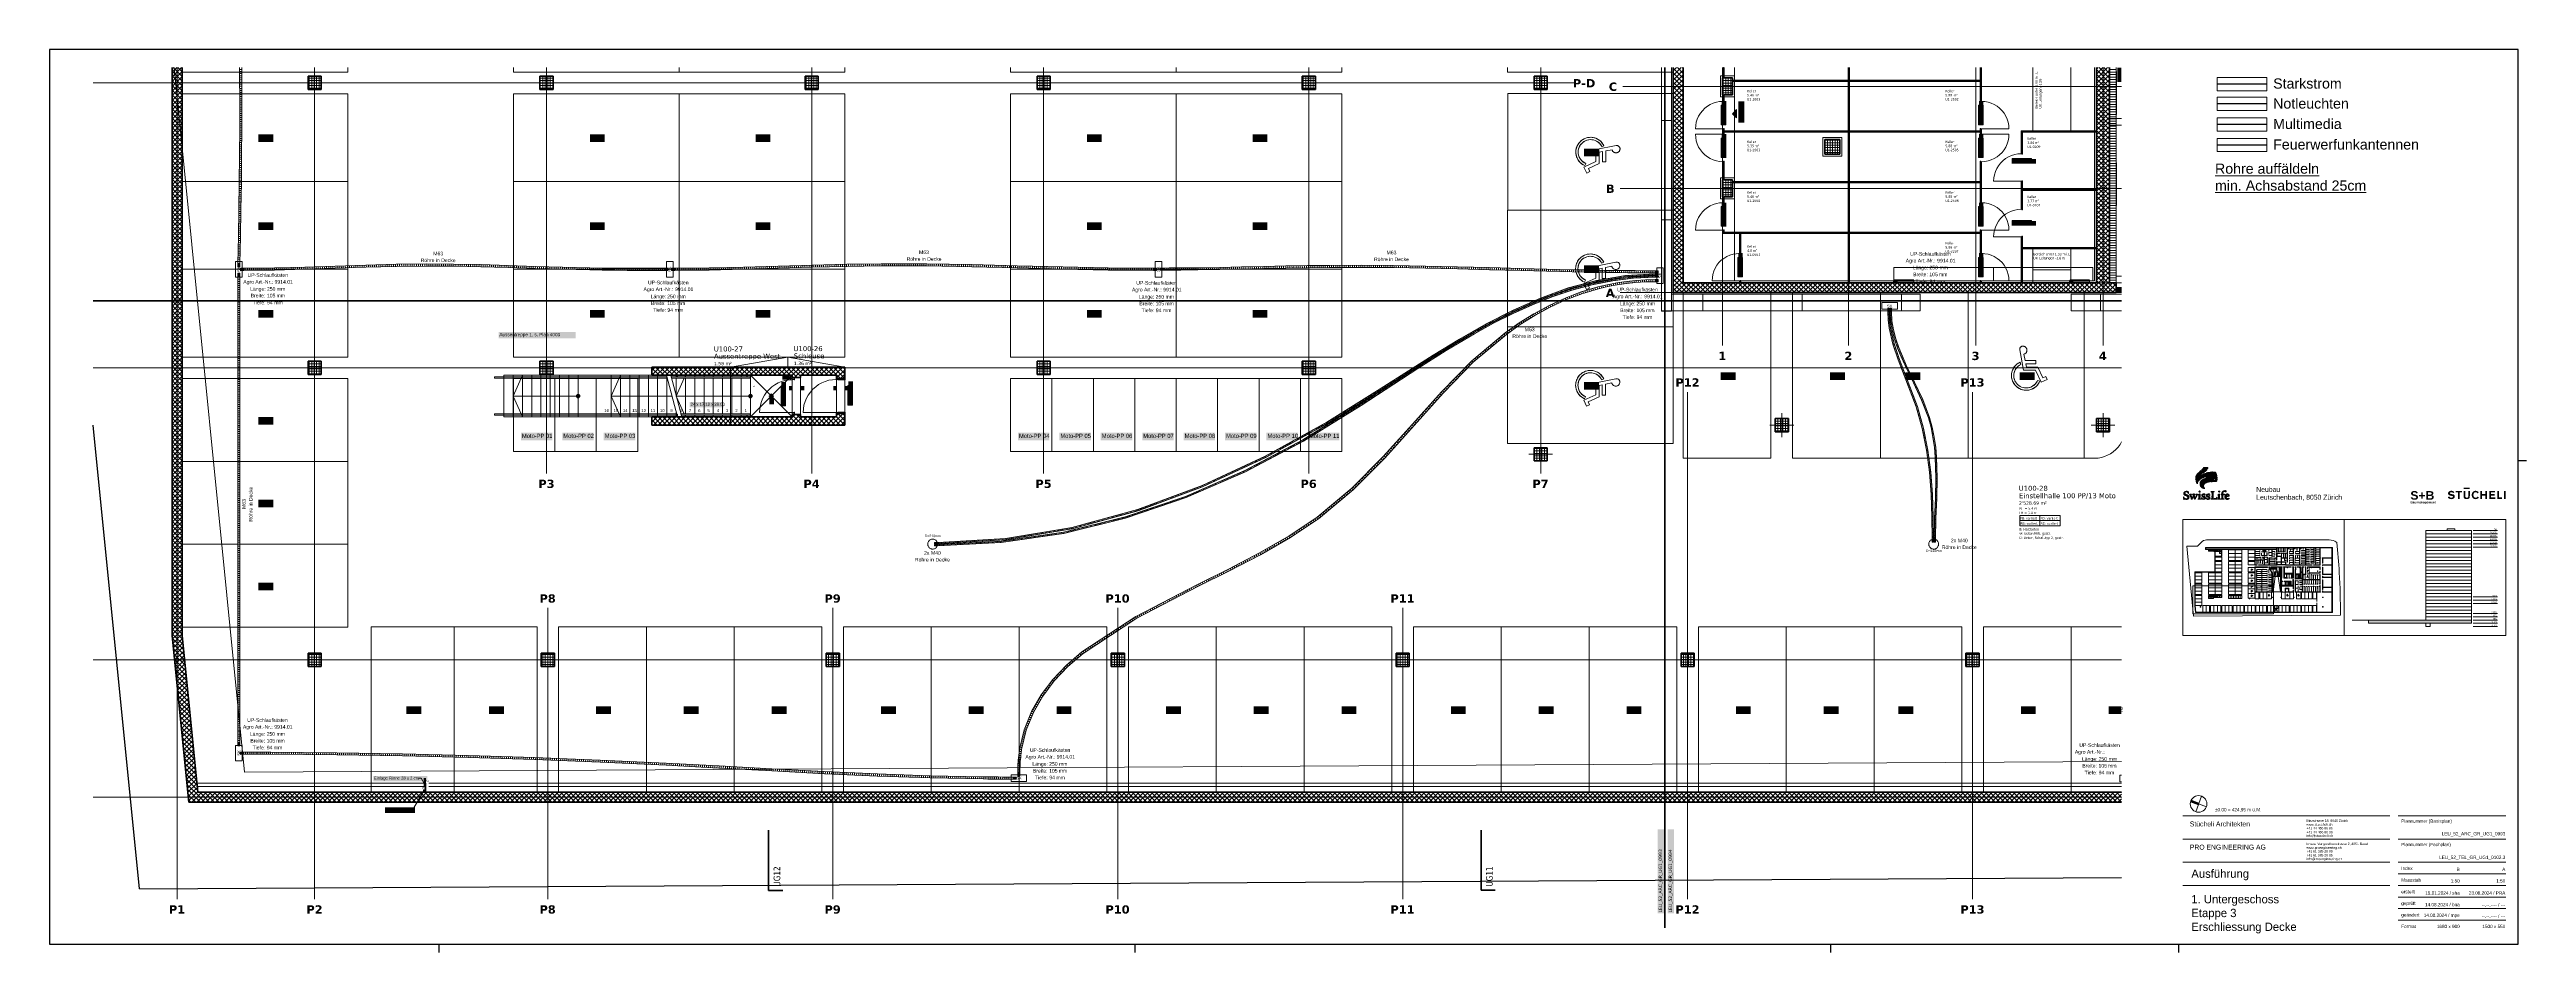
# Model space of a CAD drawing. Extents: x -882 to 613, y -179 to 366.
import ezdxf
from ezdxf.lldxf.tags import DXFTag

# ---------------------------------------------------------------- set-up
doc = ezdxf.new("R2010")
doc.units = 0
doc.linetypes.add('_Hiddenline_', pattern=[3, 2, -1])
doc.layers.get('0').update_dxf_attribs({"lineweight": 13})
for name, color, linetype, lineweight, true_color in [('A-____-MATC-OTLN', 7, 'Strichpunkt - Mittel', 40, 0x0080ff), ('A-DETL-____-OTLN', 5, 'Continuous', 9, 0x0000ff), ('C-PROP-LINE-OTLN', 7, '_Grundgrenze_', 25, 0x800000), ('EL01_WAN_Röhre', 7, 'Continuous', 13, 0xff6666), ('EL01_WAN_Röhre Decke', 1, 'Continuous', 13, 0xff0000), ('EL01_WAN_Röhre Decke Typ', 1, 'Continuous', 13, 0xff0000), ('EL01_WAN_Röhre Typ', 1, 'Continuous', 13, 0xff0000), ('EL01_WAN_Schlaufkasten', 1, 'Continuous', 13, 0xff0000), ('EL01_WAN_Trassen', 40, 'Continuous', 13, 0xffbf00), ('G-____-____-SYMB', 7, 'Strichpunkt - Weit', 5, 0x008080), ('L_Röhre Boden', 1, 'Continuous', 13, 0xff0000), ('S-GRID-____-IDEN', 7, 'Continuous', 9, 0x5555aa)]:
    doc.layers.add(name, color=color, linetype=linetype, lineweight=lineweight, true_color=true_color)
for name, color, linetype, lineweight in [('A-____-NOTE-TEXT', 7, 'Continuous', 9), ('A-AREA-____-IDEN', 7, 'Continuous', 5), ('A-DETL-____-THIN', 7, 'Continuous', 9), ('A-DOOR-____-IDEN', 7, 'Continuous', 5), ('A-DOOR-____-OTLN', 7, 'Continuous', 9), ('A-DOOR-FRAM-MCUT', 7, 'Continuous', 9), ('A-DOOR-OPNG-OTLN', 7, 'Continuous', 9), ('A-FLOR-____-OTLN', 7, 'Continuous', 9), ('A-FLOR-____-OVHD', 7, 'Strichpunkt - Fein', 9), ('A-FLOR-HRAL-MBND', 7, '_Verdeckte Linien_', 9), ('A-FLOR-HRAL-OTLN', 7, 'Continuous', 9), ('A-WALL-____-MCUT', 7, 'Continuous', 35), ('A-WALL-____-PATT', 7, 'Continuous', 35), ('A-WALL-FNSH-MCUT', 7, 'Continuous', 35), ('C-PRKG-____-IDEN', 7, 'Continuous', 5), ('C-PRKG-____-OTLN', 7, 'Continuous', 9), ('E-LITE-EQPM-OTLN', 7, 'Continuous', 9), ('EL01_WAN_I0_Legende', 7, 'Continuous', 13), ('EL01_WAN_Text', 7, 'Continuous', 13), ('G-____-TTLB-OTLN', 7, 'Continuous', 13), ('G-____-TTLB-THIN', 7, 'Continuous', 13), ('G-XREF-____-OTLN', 7, 'Continuous', 13), ('I-WALL-____-OTLN', 7, 'Continuous', 9), ('M-EQPM-____-OTLN', 7, 'Continuous', 9), ('S-COLS-____-MCUT', 7, 'Continuous', 35), ('S-COLS-____-OTLN', 7, 'Continuous', 9), ('S-GRID-____-OTLN', 7, 'Continuous', 5), ('S-STRS-____-IDEN', 7, 'Continuous', 9), ('S-STRS-____-MBND', 7, '_Strichpunkt - Fein', 9), ('S-STRS-____-OTLN', 7, 'Continuous', 9), ('Text', 7, 'Continuous', 5)]:
    doc.layers.add(name, color=color, linetype=linetype, lineweight=lineweight)
doc.styles.add('Arial_10', font='arial.ttf', dxfattribs={"height": 6.884731})
doc.styles.add('Arial_11', font='arial.ttf', dxfattribs={"width": 0.98, "height": 0.002})
doc.styles.add('Arial_14', font='arial.ttf', dxfattribs={"width": 0.975, "height": 0.01})
doc.styles.add('Arial_7', font='arial.ttf', dxfattribs={"width": 0.98, "height": 0.006})
doc.styles.add('Arial_8', font='arial.ttf', dxfattribs={"height": 2.950599})
doc.styles.get("Standard").update_dxf_attribs({"font": 'arial.ttf'})
tags = doc.linetypes.add('_Grundgrenze_', pattern=[0.45, 0.2, -0.05, 0.05, -0.05, 0.05, -0.05]).pattern_tags.tags
tags[14:15] = [DXFTag(74, 4), DXFTag(75, 0), DXFTag(340, '0'), DXFTag(46, 1.0), DXFTag(50, 0.0), DXFTag(44, 0.0), DXFTag(45, 0.0)]
tags[12:13] = [DXFTag(74, 4), DXFTag(75, 0), DXFTag(340, '0'), DXFTag(46, 1.0), DXFTag(50, 0.0), DXFTag(44, 0.0), DXFTag(45, 0.0)]
tags[10:11] = [DXFTag(74, 4), DXFTag(75, 0), DXFTag(340, '0'), DXFTag(46, 1.0), DXFTag(50, 0.0), DXFTag(44, 0.0), DXFTag(45, 0.0)]
tags[8:9] = [DXFTag(74, 4), DXFTag(75, 0), DXFTag(340, '0'), DXFTag(46, 1.0), DXFTag(50, 0.0), DXFTag(44, 0.0), DXFTag(45, 0.0)]
tags[6:7] = [DXFTag(74, 4), DXFTag(75, 0), DXFTag(340, '0'), DXFTag(46, 1.0), DXFTag(50, 0.0), DXFTag(44, 0.0), DXFTag(45, 0.0)]
tags[4:5] = [DXFTag(74, 4), DXFTag(75, 0), DXFTag(340, '0'), DXFTag(46, 1.0), DXFTag(50, 0.0), DXFTag(44, 0.0), DXFTag(45, 0.0)]
tags = doc.linetypes.add('_Rasterlinie_', pattern=[0.375, 0.2, -0.05, 0.075, -0.05]).pattern_tags.tags
tags[10:11] = [DXFTag(74, 4), DXFTag(75, 0), DXFTag(340, '0'), DXFTag(46, 1.0), DXFTag(50, 0.0), DXFTag(44, 0.0), DXFTag(45, 0.0)]
tags[8:9] = [DXFTag(74, 4), DXFTag(75, 0), DXFTag(340, '0'), DXFTag(46, 1.0), DXFTag(50, 0.0), DXFTag(44, 0.0), DXFTag(45, 0.0)]
tags[6:7] = [DXFTag(74, 4), DXFTag(75, 0), DXFTag(340, '0'), DXFTag(46, 1.0), DXFTag(50, 0.0), DXFTag(44, 0.0), DXFTag(45, 0.0)]
tags[4:5] = [DXFTag(74, 4), DXFTag(75, 0), DXFTag(340, '0'), DXFTag(46, 1.0), DXFTag(50, 0.0), DXFTag(44, 0.0), DXFTag(45, 0.0)]
tags = doc.linetypes.add('_Schnittlinie_', pattern=[0.3, 0.15, -0.05, 0.05, -0.05]).pattern_tags.tags
tags[10:11] = [DXFTag(74, 4), DXFTag(75, 0), DXFTag(340, '0'), DXFTag(46, 1.0), DXFTag(50, 0.0), DXFTag(44, 0.0), DXFTag(45, 0.0)]
tags[8:9] = [DXFTag(74, 4), DXFTag(75, 0), DXFTag(340, '0'), DXFTag(46, 1.0), DXFTag(50, 0.0), DXFTag(44, 0.0), DXFTag(45, 0.0)]
tags[6:7] = [DXFTag(74, 4), DXFTag(75, 0), DXFTag(340, '0'), DXFTag(46, 1.0), DXFTag(50, 0.0), DXFTag(44, 0.0), DXFTag(45, 0.0)]
tags[4:5] = [DXFTag(74, 4), DXFTag(75, 0), DXFTag(340, '0'), DXFTag(46, 1.0), DXFTag(50, 0.0), DXFTag(44, 0.0), DXFTag(45, 0.0)]
tags = doc.linetypes.add('_Strichliert - Fein_', pattern=[0.15, 0.1, -0.05]).pattern_tags.tags
tags[6:7] = [DXFTag(74, 4), DXFTag(75, 0), DXFTag(340, '0'), DXFTag(46, 1.0), DXFTag(50, 0.0), DXFTag(44, 0.0), DXFTag(45, 0.0)]
tags[4:5] = [DXFTag(74, 4), DXFTag(75, 0), DXFTag(340, '0'), DXFTag(46, 1.0), DXFTag(50, 0.0), DXFTag(44, 0.0), DXFTag(45, 0.0)]
tags = doc.linetypes.add('_Strichpunkt - Fein', pattern=[0.2, 0.1, -0.05, 0, -0.05]).pattern_tags.tags
tags[10:11] = [DXFTag(74, 4), DXFTag(75, 0), DXFTag(340, '0'), DXFTag(46, 1.0), DXFTag(50, 0.0), DXFTag(44, 0.0), DXFTag(45, 0.0)]
tags[8:9] = [DXFTag(74, 4), DXFTag(75, 0), DXFTag(340, '0'), DXFTag(46, 1.0), DXFTag(50, 0.0), DXFTag(44, 0.0), DXFTag(45, 0.0)]
tags[6:7] = [DXFTag(74, 4), DXFTag(75, 0), DXFTag(340, '0'), DXFTag(46, 1.0), DXFTag(50, 0.0), DXFTag(44, 0.0), DXFTag(45, 0.0)]
tags[4:5] = [DXFTag(74, 4), DXFTag(75, 0), DXFTag(340, '0'), DXFTag(46, 1.0), DXFTag(50, 0.0), DXFTag(44, 0.0), DXFTag(45, 0.0)]
tags = doc.linetypes.add('_Strichpunkt - Mittel_', pattern=[0.35, 0.15, -0.1, 0, -0.1]).pattern_tags.tags
tags[10:11] = [DXFTag(74, 4), DXFTag(75, 0), DXFTag(340, '0'), DXFTag(46, 1.0), DXFTag(50, 0.0), DXFTag(44, 0.0), DXFTag(45, 0.0)]
tags[8:9] = [DXFTag(74, 4), DXFTag(75, 0), DXFTag(340, '0'), DXFTag(46, 1.0), DXFTag(50, 0.0), DXFTag(44, 0.0), DXFTag(45, 0.0)]
tags[6:7] = [DXFTag(74, 4), DXFTag(75, 0), DXFTag(340, '0'), DXFTag(46, 1.0), DXFTag(50, 0.0), DXFTag(44, 0.0), DXFTag(45, 0.0)]
tags[4:5] = [DXFTag(74, 4), DXFTag(75, 0), DXFTag(340, '0'), DXFTag(46, 1.0), DXFTag(50, 0.0), DXFTag(44, 0.0), DXFTag(45, 0.0)]
tags = doc.linetypes.add('_Verdeckte Linien_', pattern=[0.15, 0.1, -0.05]).pattern_tags.tags
tags[6:7] = [DXFTag(74, 4), DXFTag(75, 0), DXFTag(340, '0'), DXFTag(46, 1.0), DXFTag(50, 0.0), DXFTag(44, 0.0), DXFTag(45, 0.0)]
tags[4:5] = [DXFTag(74, 4), DXFTag(75, 0), DXFTag(340, '0'), DXFTag(46, 1.0), DXFTag(50, 0.0), DXFTag(44, 0.0), DXFTag(45, 0.0)]
tags = doc.linetypes.add('fein_strichliert', pattern=[4, 1, -2, 1]).pattern_tags.tags
tags[8:9] = [DXFTag(74, 4), DXFTag(75, 0), DXFTag(340, '0'), DXFTag(46, 0.0), DXFTag(50, 0.0), DXFTag(44, 0.0), DXFTag(45, 0.0)]
tags[6:7] = [DXFTag(74, 4), DXFTag(75, 0), DXFTag(340, '0'), DXFTag(46, 0.0), DXFTag(50, 0.0), DXFTag(44, 0.0), DXFTag(45, 0.0)]
tags[4:5] = [DXFTag(74, 4), DXFTag(75, 0), DXFTag(340, '0'), DXFTag(46, 0.0), DXFTag(50, 0.0), DXFTag(44, 0.0), DXFTag(45, 0.0)]
tags = doc.linetypes.add('Gestrichelt', pattern=[0.1, 0.05, -0.05]).pattern_tags.tags
tags[6:7] = [DXFTag(74, 4), DXFTag(75, 0), DXFTag(340, '0'), DXFTag(46, 1.0), DXFTag(50, 0.0), DXFTag(44, 0.0), DXFTag(45, 0.0)]
tags[4:5] = [DXFTag(74, 4), DXFTag(75, 0), DXFTag(340, '0'), DXFTag(46, 1.0), DXFTag(50, 0.0), DXFTag(44, 0.0), DXFTag(45, 0.0)]
tags = doc.linetypes.add('Grundrissdarstellung Sturz', pattern=[0.25, 0.15, -0.05, 0, -0.05]).pattern_tags.tags
tags[10:11] = [DXFTag(74, 4), DXFTag(75, 0), DXFTag(340, '0'), DXFTag(46, 1.0), DXFTag(50, 0.0), DXFTag(44, 0.0), DXFTag(45, 0.0)]
tags[8:9] = [DXFTag(74, 4), DXFTag(75, 0), DXFTag(340, '0'), DXFTag(46, 1.0), DXFTag(50, 0.0), DXFTag(44, 0.0), DXFTag(45, 0.0)]
tags[6:7] = [DXFTag(74, 4), DXFTag(75, 0), DXFTag(340, '0'), DXFTag(46, 1.0), DXFTag(50, 0.0), DXFTag(44, 0.0), DXFTag(45, 0.0)]
tags[4:5] = [DXFTag(74, 4), DXFTag(75, 0), DXFTag(340, '0'), DXFTag(46, 1.0), DXFTag(50, 0.0), DXFTag(44, 0.0), DXFTag(45, 0.0)]
tags = doc.linetypes.add('IMPORT-_Verdeckte Linien_', pattern=[0.003, 0.002, -0.001]).pattern_tags.tags
tags[6:7] = [DXFTag(74, 4), DXFTag(75, 0), DXFTag(340, '0'), DXFTag(46, 1.0), DXFTag(50, 0.0), DXFTag(44, 0.0), DXFTag(45, 0.0)]
tags[4:5] = [DXFTag(74, 4), DXFTag(75, 0), DXFTag(340, '0'), DXFTag(46, 1.0), DXFTag(50, 0.0), DXFTag(44, 0.0), DXFTag(45, 0.0)]
tags = doc.linetypes.add('IMPORT-Strichliert - Fein', pattern=[0.003, 0.002, -0.001]).pattern_tags.tags
tags[6:7] = [DXFTag(74, 4), DXFTag(75, 0), DXFTag(340, '0'), DXFTag(46, 1.0), DXFTag(50, 0.0), DXFTag(44, 0.0), DXFTag(45, 0.0)]
tags[4:5] = [DXFTag(74, 4), DXFTag(75, 0), DXFTag(340, '0'), DXFTag(46, 1.0), DXFTag(50, 0.0), DXFTag(44, 0.0), DXFTag(45, 0.0)]
tags = doc.linetypes.add('Strichpunkt - Fein', pattern=[0.2, 0.1, -0.05, 0, -0.05]).pattern_tags.tags
tags[10:11] = [DXFTag(74, 4), DXFTag(75, 0), DXFTag(340, '0'), DXFTag(46, 1.0), DXFTag(50, 0.0), DXFTag(44, 0.0), DXFTag(45, 0.0)]
tags[8:9] = [DXFTag(74, 4), DXFTag(75, 0), DXFTag(340, '0'), DXFTag(46, 1.0), DXFTag(50, 0.0), DXFTag(44, 0.0), DXFTag(45, 0.0)]
tags[6:7] = [DXFTag(74, 4), DXFTag(75, 0), DXFTag(340, '0'), DXFTag(46, 1.0), DXFTag(50, 0.0), DXFTag(44, 0.0), DXFTag(45, 0.0)]
tags[4:5] = [DXFTag(74, 4), DXFTag(75, 0), DXFTag(340, '0'), DXFTag(46, 1.0), DXFTag(50, 0.0), DXFTag(44, 0.0), DXFTag(45, 0.0)]
tags = doc.linetypes.add('Strichpunkt - Mittel', pattern=[0.35, 0.15, -0.1, 0, -0.1]).pattern_tags.tags
tags[10:11] = [DXFTag(74, 4), DXFTag(75, 0), DXFTag(340, '0'), DXFTag(46, 1.0), DXFTag(50, 0.0), DXFTag(44, 0.0), DXFTag(45, 0.0)]
tags[8:9] = [DXFTag(74, 4), DXFTag(75, 0), DXFTag(340, '0'), DXFTag(46, 1.0), DXFTag(50, 0.0), DXFTag(44, 0.0), DXFTag(45, 0.0)]
tags[6:7] = [DXFTag(74, 4), DXFTag(75, 0), DXFTag(340, '0'), DXFTag(46, 1.0), DXFTag(50, 0.0), DXFTag(44, 0.0), DXFTag(45, 0.0)]
tags[4:5] = [DXFTag(74, 4), DXFTag(75, 0), DXFTag(340, '0'), DXFTag(46, 1.0), DXFTag(50, 0.0), DXFTag(44, 0.0), DXFTag(45, 0.0)]
tags = doc.linetypes.add('Strichpunkt - Weit', pattern=[0.5, 0.2, -0.15, 0, -0.15]).pattern_tags.tags
tags[10:11] = [DXFTag(74, 4), DXFTag(75, 0), DXFTag(340, '0'), DXFTag(46, 1.0), DXFTag(50, 0.0), DXFTag(44, 0.0), DXFTag(45, 0.0)]
tags[8:9] = [DXFTag(74, 4), DXFTag(75, 0), DXFTag(340, '0'), DXFTag(46, 1.0), DXFTag(50, 0.0), DXFTag(44, 0.0), DXFTag(45, 0.0)]
tags[6:7] = [DXFTag(74, 4), DXFTag(75, 0), DXFTag(340, '0'), DXFTag(46, 1.0), DXFTag(50, 0.0), DXFTag(44, 0.0), DXFTag(45, 0.0)]
tags[4:5] = [DXFTag(74, 4), DXFTag(75, 0), DXFTag(340, '0'), DXFTag(46, 1.0), DXFTag(50, 0.0), DXFTag(44, 0.0), DXFTag(45, 0.0)]
tags = doc.linetypes.add('STRICHPUNKT2', pattern=[12.7, 6.35, -3.175, 0, -3.175]).pattern_tags.tags
tags[10:11] = [DXFTag(74, 4), DXFTag(75, 0), DXFTag(340, '0'), DXFTag(46, 0.0), DXFTag(50, 0.0), DXFTag(44, 0.0), DXFTag(45, 0.0)]
tags[8:9] = [DXFTag(74, 4), DXFTag(75, 0), DXFTag(340, '0'), DXFTag(46, 0.0), DXFTag(50, 0.0), DXFTag(44, 0.0), DXFTag(45, 0.0)]
tags[6:7] = [DXFTag(74, 4), DXFTag(75, 0), DXFTag(340, '0'), DXFTag(46, 0.0), DXFTag(50, 0.0), DXFTag(44, 0.0), DXFTag(45, 0.0)]
tags[4:5] = [DXFTag(74, 4), DXFTag(75, 0), DXFTag(340, '0'), DXFTag(46, 0.0), DXFTag(50, 0.0), DXFTag(44, 0.0), DXFTag(45, 0.0)]

# ---------------------------------------------------------------- blocks, each defined once
blk = doc.blocks.new('Blockreferenz-A0UJ2JDLXE')
at = {"layer": 'G-XREF-____-OTLN', "color": 18, "linetype": 'ByBlock', "lineweight": -2, "ltscale": 0.13, "true_color": 0x4c0000}
for p, q in [((411.7, 23.6), (407.5, 65.7)), ((407.5, 65.7), (414.1, 65.7)), ((414.1, 65.7), (416.2, 68)), ((419.5, 69.5), (493.5, 69.5)), ((500.3, 24.1), (411.7, 23.6))]:
    blk.add_line(p, q, dxfattribs=at)
at = {"layer": 'G-XREF-____-OTLN', "color": 0, "linetype": 'ByBlock', "lineweight": -2, "ltscale": 0.13}
for p, q in [((495.5, 65), (418.9, 65)), ((418.9, 65), (418.9, 63.8)), ((418.9, 63.8), (420.6, 63.8)), ((419.1, 64), (419.1, 64.8)), ((419.1, 64.8), (461.8, 64.8)), ((461.8, 64), (419.1, 64)), ((419.2, 64.8), (419.2, 64.7)), ((419.2, 64.7), (419.5, 64.7)), ((419.3, 64.7), (419.3, 64.8)), ((419.5, 64.7), (419.3, 64.7)), ((419.5, 64.7), (419.5, 64.8)), ((419.5, 64.8), (419.5, 64.7)), ((420.6, 62.8), (420.6, 63.8)), ((420.6, 63.8), (424.4, 63.8)), ((424.4, 62.8), (420.6, 62.8)), ((420.8, 63.8), (420.8, 62.8)), ((420.8, 62.8), (420.8, 63.8)), ((421, 63.8), (421, 62.8)), ((421, 62.8), (421, 63.8)), ((421.3, 63.8), (421.3, 62.8)), ((421.3, 62.8), (421.3, 63.8)), ((421.5, 63.8), (421.5, 62.8)), ((421.5, 62.8), (421.5, 63.8)), ((421.7, 63.8), (421.7, 62.8)), ((421.7, 62.8), (421.7, 63.8)), ((421.9, 63.8), (421.9, 62.8)), ((421.9, 62.8), (421.9, 63.8)), ((422.1, 63.8), (422.1, 62.8)), ((422.1, 62.8), (422.1, 63.8)), ((422.4, 63.8), (422.4, 62.8)), ((422.4, 62.8), (422.4, 63.8)), ((422.6, 63.8), (422.6, 62.8)), ((422.6, 62.8), (422.6, 63.8)), ((422.8, 63.8), (422.8, 62.8)), ((422.8, 62.8), (422.8, 63.8)), ((423, 63.8), (423, 62.8)), ((423, 62.8), (423, 63.8)), ((423.3, 63.8), (423.3, 62.8)), ((423.3, 62.8), (423.3, 63.8)), ((423.5, 63.8), (423.5, 62.8)), ((423.5, 62.8), (423.5, 63.8)), ((423.7, 63.8), (423.7, 62.8)), ((423.7, 62.8), (423.7, 63.8)), ((423.9, 63.8), (423.9, 62.8)), ((423.9, 62.8), (423.9, 63.8)), ((423.9, 62.8), (423.9, 62.6)), ((423.9, 62.6), (424.4, 62.6)), ((424.2, 63.8), (424.2, 62.8)), ((424.2, 62.8), (424.2, 63.8)), ((424.4, 63.8), (424.6, 62.8)), ((424.4, 63.8), (428.5, 63.8)), ((424.4, 63.7), (424.4, 62.8)), ((424.4, 62.8), (424.4, 63.7)), ((427.6, 62.8), (424.4, 62.8)), ((424.4, 62.6), (424.4, 50.2)), ((424.5, 63.8), (424.7, 62.8)), ((424.6, 63.3), (424.6, 63.8)), ((424.6, 62.9), (424.6, 62.8)), ((424.6, 62.8), (424.6, 62.9)), ((424.7, 59.7), (424.7, 62.6)), ((424.7, 62.6), (427.3, 62.6)), ((424.8, 62.8), (424.8, 63.8)), ((425.1, 62.8), (425.1, 63.8)), ((425.3, 62.8), (425.3, 63.8)), ((425.5, 62.8), (425.5, 63.8)), ((425.7, 62.8), (425.7, 63.8)), ((426, 62.8), (426, 63.8)), ((426.2, 62.8), (426.2, 63.8)), ((426.4, 62.8), (426.4, 63.8)), ((427.3, 62.6), (427.3, 61.4)), ((427.3, 61.4), (427.6, 61.4)), ((427.4, 63.3), (427.4, 63.2)), ((427.5, 63.3), (427.4, 63.3)), ((427.5, 63.3), (427.4, 63.3)), ((427.4, 63.3), (427.4, 63.2)), ((427.4, 63.2), (427.5, 63.2)), ((427.4, 63.2), (427.5, 63.2)), ((427.5, 63.2), (427.5, 63.3)), ((427.5, 63.2), (427.5, 63.3)), ((427.5, 61.6), (427.5, 62.6)), ((427.5, 62.6), (427.6, 62.6)), ((427.6, 61.6), (427.5, 61.6)), ((427.6, 62.6), (427.6, 62.8)), ((427.6, 62.8), (428.4, 62.8)), ((428.4, 62.6), (427.6, 62.6)), ((427.6, 61.4), (427.6, 61.6)), ((427.6, 61.6), (428.4, 61.6)), ((428.4, 61.4), (427.6, 61.4)), ((428.5, 62.8), (428.4, 62.8)), ((428.4, 62.8), (428.4, 62.6)), ((428.4, 62.6), (428.5, 62.6)), ((428.5, 61.6), (428.4, 61.6)), ((428.4, 61.6), (428.4, 61.4)), ((428.4, 61.4), (428.5, 61.4)), ((428.5, 63.8), (428.5, 62.8)), ((428.5, 62.6), (428.5, 62.5)), ((428.5, 62.5), (428.7, 62.5)), ((428.5, 61.6), (428.5, 62.5)), ((428.7, 61.6), (428.5, 61.6)), ((428.5, 61.6), (428.5, 61.6)), ((428.5, 61.4), (428.5, 59.7)), ((428.7, 62.5), (428.7, 63.8)), ((428.7, 63.8), (448.7, 63.8)), ((428.7, 62.5), (428.7, 61.6)), ((428.7, 59.5), (428.7, 61.6)), ((448.7, 63.8), (448.7, 54.2)), ((448.9, 62.5), (448.9, 63.8)), ((448.9, 63.8), (453.4, 63.8)), ((451.6, 62.6), (448.9, 62.6)), ((448.9, 62.5), (451.6, 62.5)), ((451.6, 62.5), (448.9, 62.5)), ((448.9, 57.5), (448.9, 62.5)), ((448.9, 61.3), (451.6, 61.3)), ((451.6, 61.3), (448.9, 61.3)), ((451.6, 61.3), (448.9, 61.3)), ((448.9, 60.1), (451.6, 60.1)), ((451.6, 60.1), (448.9, 60.1)), ((451.6, 60.1), (448.9, 60.1)), ((450, 64.8), (449.7, 65)), ((451, 63.8), (450.8, 64)), ((451.6, 63.8), (451.6, 63.2)), ((451.6, 63.2), (451.6, 63.8)), ((451.6, 63.2), (451.6, 63.8)), ((451.6, 63.2), (451.6, 63.2)), ((451.6, 62.4), (451.6, 62.6)), ((451.6, 62.6), (451.6, 62.6)), ((451.6, 62.6), (451.6, 62.6)), ((451.6, 62.4), (451.6, 62.6)), ((451.6, 62.6), (451.6, 62.5)), ((451.6, 62.5), (451.6, 62.4)), ((451.6, 62.4), (451.6, 62.4)), ((451.6, 60.8), (451.6, 61.9)), ((451.6, 61.9), (451.6, 61.9)), ((451.6, 61.9), (451.6, 61.3)), ((451.6, 60.8), (451.6, 61.9)), ((451.6, 61.3), (451.6, 60.8)), ((451.6, 61.3), (451.6, 61.3)), ((451.6, 60.8), (451.6, 60.8)), ((451.6, 60), (451.6, 60.2)), ((451.6, 60.2), (451.6, 60.2)), ((451.6, 60.2), (451.6, 60.1)), ((451.6, 60), (451.6, 60.2)), ((451.6, 60.1), (451.6, 60)), ((451.6, 60.1), (451.6, 60.1)), ((451.6, 60), (451.6, 60)), ((454.3, 62.3), (452.7, 62.3)), ((452.7, 62.3), (452.7, 62.2)), ((452.7, 62.2), (452.7, 62.3)), ((452.7, 62.3), (454.3, 62.3)), ((452.7, 62.2), (452.7, 62.3)), ((452.7, 62.3), (454.3, 62.3)), ((452.7, 62.2), (452.7, 62.2)), ((452.7, 60.2), (452.7, 61.6)), ((452.7, 61.6), (452.7, 61.6)), ((452.7, 61.6), (452.7, 60.1)), ((452.7, 60.1), (452.7, 61.6)), ((454.3, 60.2), (452.7, 60.2)), ((452.7, 60.1), (454.3, 60.1)), ((454.3, 60.1), (452.7, 60.1)), ((453.4, 63.8), (453.4, 63)), ((453.4, 63), (453.6, 63)), ((453.6, 63.1), (453.6, 63.8)), ((453.6, 63.8), (454.3, 63.8)), ((453.6, 63.3), (454.1, 63.3)), ((453.6, 63), (453.6, 63.1)), ((453.6, 63.1), (454.1, 63.1)), ((453.6, 63), (453.6, 63)), ((453.6, 63), (453.6, 63)), ((454.2, 63), (453.6, 63)), ((454.1, 63), (453.6, 63)), ((454.3, 63.7), (454.1, 63.7)), ((454.1, 63.7), (454.1, 63.4)), ((454.1, 63.4), (454.3, 63.4)), ((454.3, 63.3), (454.1, 63.3)), ((454.1, 63.3), (454.1, 63.1)), ((454.1, 63.1), (454.1, 63.1)), ((454.1, 63.1), (454.1, 63)), ((454.1, 63), (454.2, 63)), ((454.2, 63.4), (454.2, 63.6)), ((454.2, 63.6), (454.3, 63.6)), ((454.3, 63.4), (454.2, 63.4)), ((454.2, 63), (454.2, 63)), ((454.2, 63), (454.3, 63)), ((454.3, 63.8), (454.3, 63.3)), ((454.3, 63), (454.3, 60)), ((454.5, 60.3), (454.3, 60.5)), ((454.3, 60), (454.5, 60)), ((454.5, 63.3), (454.5, 63.8)), ((454.5, 63.8), (454.7, 63.8)), ((454.6, 63.7), (454.5, 63.7)), ((454.5, 63.6), (454.6, 63.6)), ((454.5, 63.4), (454.6, 63.4)), ((454.6, 63.4), (454.5, 63.4)), ((454.6, 63.3), (454.5, 63.3)), ((454.5, 60), (454.5, 63)), ((454.5, 63), (454.6, 63)), ((454.5, 62.3), (455.9, 62.3)), ((456, 62.3), (454.5, 62.3)), ((456, 62.3), (454.5, 62.3)), ((455.9, 60.2), (454.5, 60.2)), ((454.5, 60.1), (456, 60.1)), ((454.5, 60.1), (456, 60.1)), ((454.6, 63.4), (454.6, 63.7)), ((454.6, 63.6), (454.6, 63.4)), ((454.6, 63.1), (454.6, 63.3)), ((454.6, 63.3), (455.1, 63.3)), ((454.6, 63), (454.6, 63.1)), ((455.1, 63.1), (454.6, 63.1)), ((454.6, 63), (454.6, 63)), ((454.6, 63), (454.6, 63)), ((455.2, 63), (454.6, 63)), ((455.1, 63), (454.6, 63)), ((454.7, 63.8), (454.8, 63.8)), ((454.8, 63.8), (454.7, 63.8)), ((454.7, 63.8), (454.7, 63.8)), ((454.7, 63.8), (454.8, 63.8)), ((454.8, 63.9), (454.8, 63.8)), ((459.2, 63.9), (454.8, 63.9)), ((454.8, 63.8), (454.8, 63.9)), ((454.8, 63.8), (455.1, 63.8)), ((454.8, 63.8), (459.2, 63.8)), ((454.8, 63.8), (454.8, 63.8)), ((455.1, 63.8), (455.1, 63.1)), ((455.1, 63.1), (455.1, 63.1)), ((455.1, 63.1), (455.1, 63)), ((455.1, 63), (455.2, 63)), ((455.2, 63), (455.2, 63)), ((455.2, 63), (455.3, 63)), ((455.3, 63), (455.3, 63.8)), ((455.3, 63.8), (458.8, 63.8)), ((455.9, 62.3), (455.9, 62.2)), ((455.9, 62.2), (456, 62.2)), ((456, 61.6), (455.9, 61.6)), ((455.9, 61.6), (455.9, 60.2)), ((456, 62.2), (456, 62.3)), ((456, 62.2), (456, 62.3)), ((456, 60.1), (456, 61.6)), ((456, 60.1), (456, 61.6)), ((457, 63.8), (457, 62.6)), ((457, 62.6), (457, 63.8)), ((457, 62.6), (457.1, 62.6)), ((457.1, 62.1), (457, 62.1)), ((457, 62.1), (457, 60.8)), ((457, 60.8), (457, 62.1)), ((457, 60.8), (457.1, 60.8)), ((457.1, 60.2), (457, 60.2)), ((457, 60.2), (457, 60.1)), ((457, 60.1), (457, 60.2)), ((457, 60.1), (458.8, 60.1)), ((458.8, 60.1), (457, 60.1)), ((457.1, 62.6), (457.1, 63.8)), ((457.1, 62), (457.1, 62.1)), ((458.8, 62), (457.1, 62)), ((458.8, 62), (457.1, 62)), ((457.1, 62), (457.1, 62)), ((457.1, 60.8), (457.1, 61.9)), ((457.1, 61.9), (458.8, 61.9)), ((458.8, 60.2), (457.1, 60.2)), ((457.1, 60.2), (457.1, 60.2)), ((458.8, 63.8), (458.8, 60.1)), ((458.8, 60.1), (458.8, 59.6)), ((459, 59.6), (459, 63.8)), ((459, 63.8), (459.2, 63.8)), ((459, 62.6), (460.7, 62.6)), ((460.8, 62.6), (459, 62.6)), ((459, 62.6), (460.7, 62.6)), ((460.7, 61.2), (459, 61.2)), ((459, 61.2), (460.7, 61.2)), ((459, 61.1), (460.7, 61.1)), ((459.2, 63.8), (459.2, 63.9)), ((459.2, 63.9), (459.2, 63.8)), ((459.3, 63.8), (459.2, 63.8)), ((459.2, 63.8), (459.2, 63.8)), ((459.2, 63.8), (459.3, 63.8)), ((459.2, 63.8), (459.3, 63.8)), ((459.3, 63.8), (461.8, 63.8)), ((459.3, 63.8), (459.3, 63.8)), ((460.7, 62.6), (460.7, 61.9)), ((460.7, 62.6), (460.7, 61.9)), ((460.7, 61.9), (460.8, 61.9)), ((460.8, 61.3), (460.7, 61.3)), ((460.7, 61.3), (460.7, 61.2)), ((460.7, 60.4), (460.7, 61.3)), ((460.7, 61.2), (460.7, 61.1)), ((460.7, 61.1), (460.7, 60.4)), ((460.7, 60.4), (460.8, 60.4)), ((460.8, 59.8), (460.7, 59.8)), ((460.7, 59.8), (460.7, 59.7)), ((460.7, 59.7), (460.7, 59.8)), ((460.8, 61.9), (460.8, 62.6)), ((460.8, 60.4), (460.8, 61.3)), ((460.8, 59.7), (460.8, 59.8)), ((461.8, 64.8), (461.8, 64.6)), ((461.8, 64.6), (462, 64.6)), ((461.8, 64.1), (461.8, 64.6)), ((462, 64.1), (461.8, 64.1)), ((461.8, 64.1), (461.8, 64)), ((461.8, 63.8), (461.8, 62.4)), ((461.8, 62.4), (462.1, 62.4)), ((462.1, 61.7), (461.8, 61.7)), ((461.8, 61.7), (461.8, 57.3)), ((462, 64.6), (462.1, 64.6)), ((462, 64.6), (462, 64.1)), ((462.1, 64.1), (462, 64.1)), ((462.1, 64.6), (462.1, 64.8)), ((462.1, 64.8), (468.2, 64.8)), ((462.1, 64.6), (462.1, 64.6)), ((462.1, 64.6), (462.1, 64.6)), ((462.1, 64.6), (462.1, 64)), ((462.1, 64.6), (462.1, 64.1)), ((462.1, 64), (462.1, 64.1)), ((462.1, 62.4), (462.1, 64)), ((462.1, 64), (462.1, 64)), ((462.1, 59.8), (462.1, 61.7)), ((463.7, 61.5), (462.1, 61.5)), ((462.1, 61.5), (463.7, 61.5)), ((462.1, 61.4), (463.7, 61.4)), ((464.7, 59.8), (462.1, 59.8)), ((462.9, 64.8), (462.9, 62.4)), ((462.9, 62.5), (462.9, 64.8)), ((462.9, 62.5), (462.9, 64.8)), ((463.2, 62.5), (462.9, 62.5)), ((463.2, 62.5), (462.9, 62.5)), ((462.9, 62.4), (463.2, 62.4)), ((463.2, 62.4), (463.2, 62.5)), ((463.7, 61.4), (463.7, 61.5)), ((463.9, 62.5), (463.8, 62.5)), ((463.8, 62.5), (463.8, 62.4)), ((463.8, 62.5), (464.2, 62.5)), ((463.8, 62.4), (464.2, 62.4)), ((463.9, 64.8), (463.9, 62.5)), ((463.9, 62.5), (463.9, 64.8)), ((463.9, 62.5), (463.9, 64.8)), ((464.2, 62.5), (463.9, 62.5)), ((463.9, 62.5), (463.9, 62.5)), ((464.2, 62.4), (464.2, 62.5)), ((464.8, 61.5), (464.3, 61.5)), ((464.3, 61.5), (464.3, 61.4)), ((464.3, 61.5), (464.8, 61.5)), ((464.3, 61.4), (464.7, 61.4)), ((464.7, 59.8), (464.7, 61.4)), ((464.7, 61.4), (464.8, 61.4)), ((464.7, 61.4), (464.7, 59.8)), ((464.7, 59.8), (464.7, 61.4)), ((464.7, 61.4), (464.7, 61.4)), ((464.7, 58.7), (464.7, 59.8)), ((464.9, 62.5), (464.8, 62.5)), ((464.8, 62.5), (464.8, 62.4)), ((464.8, 62.5), (465.2, 62.5)), ((464.8, 62.4), (465.2, 62.4)), ((464.8, 61.4), (464.8, 61.5)), ((464.9, 64.8), (464.9, 62.5)), ((464.9, 62.5), (464.9, 64.8)), ((464.9, 62.5), (464.9, 64.8)), ((465.2, 62.5), (464.9, 62.5)), ((464.9, 62.5), (464.9, 62.5)), ((465.2, 62.4), (465.2, 62.5)), ((466, 61.5), (465.4, 61.5)), ((465.4, 61.5), (465.4, 61.4)), ((465.4, 61.5), (466, 61.5)), ((465.4, 61.4), (465.9, 61.4)), ((465.9, 62.5), (465.8, 62.5)), ((465.8, 62.5), (465.8, 62.4)), ((465.8, 62.5), (466.2, 62.5)), ((465.8, 62.4), (466.2, 62.4)), ((465.9, 64.8), (465.9, 62.5)), ((465.9, 62.5), (465.9, 64.8)), ((465.9, 62.5), (465.9, 64.8)), ((466.2, 62.5), (465.9, 62.5)), ((465.9, 62.5), (465.9, 62.5)), ((465.9, 58.7), (465.9, 61.4)), ((465.9, 61.4), (466, 61.4)), ((465.9, 61.4), (465.9, 58.7)), ((465.9, 58.7), (465.9, 61.4)), ((465.9, 61.4), (465.9, 61.4)), ((466, 61.4), (466, 61.5)), ((466.2, 62.4), (466.2, 62.5)), ((467.1, 61.5), (466.6, 61.5)), ((466.6, 61.5), (466.6, 61.4)), ((466.6, 61.5), (467.1, 61.5)), ((466.6, 61.4), (467, 61.4)), ((466.8, 64.8), (466.8, 62.5)), ((466.8, 62.5), (466.8, 62.5)), ((466.8, 62.5), (466.8, 62.4)), ((466.8, 62.5), (466.9, 62.5)), ((466.8, 62.4), (466.9, 62.4)), ((466.9, 62.4), (466.9, 64.8)), ((466.9, 62.5), (466.9, 64.8)), ((467, 61.4), (467, 58.7)), ((467, 58.7), (467, 61.4)), ((467, 61.4), (467.1, 61.4)), ((467.1, 61.4), (467.1, 61.5)), ((467.1, 58.7), (467.1, 61.4)), ((467.1, 61.4), (467.1, 61.4)), ((468.2, 61.5), (467.7, 61.5)), ((467.7, 61.5), (467.7, 61.4)), ((467.7, 61.5), (468.2, 61.5)), ((467.7, 61.4), (468.2, 61.4)), ((468.2, 64.8), (468.2, 62.3)), ((468.2, 62.3), (468.4, 62.3)), ((468.2, 61.5), (468.2, 62.3)), ((468.4, 61.5), (468.2, 61.5)), ((468.2, 61.5), (468.2, 58.7)), ((468.4, 64.3), (468.4, 64.8)), ((468.4, 64.8), (469.1, 64.8)), ((468.6, 64.7), (468.4, 64.7)), ((468.4, 64.7), (468.5, 64.7)), ((468.4, 64.4), (468.6, 64.4)), ((468.5, 64.4), (468.4, 64.4)), ((468.6, 64.3), (468.4, 64.3)), ((468.4, 62.4), (468.4, 64.1)), ((468.4, 64.1), (468.5, 64.1)), ((468.4, 62.4), (468.4, 62.4)), ((468.4, 62.4), (468.4, 62.4)), ((468.4, 62.4), (468.4, 62.4)), ((468.4, 62.4), (468.4, 61.5)), ((468.4, 62.4), (468.4, 61.5)), ((468.4, 62.3), (468.4, 61.5)), ((468.4, 56.2), (468.4, 61.5)), ((468.4, 61.5), (468.4, 61.5)), ((468.4, 61.5), (468.4, 61.5)), ((468.4, 61.5), (468.4, 61.5)), ((468.5, 64.7), (468.5, 64.4)), ((468.5, 64.1), (468.5, 64.1)), ((468.5, 64.1), (468.6, 64.1)), ((469.1, 64.1), (468.5, 64.1)), ((468.6, 64.4), (468.6, 64.7)), ((468.6, 64.1), (468.6, 64.3)), ((468.6, 64.3), (469.1, 64.3)), ((468.6, 64.1), (468.6, 64.1)), ((468.6, 64.1), (468.6, 64.1)), ((469.1, 64.1), (468.6, 64.1)), ((469.1, 64.1), (468.6, 64.1)), ((469.1, 64.8), (469.1, 64.1)), ((469.1, 64.1), (469.1, 64.1)), ((469.1, 64.1), (469.1, 64.1)), ((469.1, 64.1), (469.1, 64.1)), ((469.1, 64.1), (469.3, 64.1)), ((469.3, 64.1), (469.3, 64.8)), ((469.3, 64.8), (471.8, 64.8)), ((471.8, 60.2), (469.5, 60.2)), ((469.5, 60.2), (469.5, 59.5)), ((469.5, 59.5), (469.5, 60.2)), ((469.5, 60.2), (471.8, 60.2)), ((471.8, 60.2), (469.5, 60.2)), ((469.5, 60.2), (469.5, 59.5)), ((470, 62.6), (469.6, 62.6)), ((469.6, 62.6), (469.6, 61.9)), ((469.6, 61.9), (469.6, 62.6)), ((469.6, 62.6), (471.8, 62.6)), ((471.8, 62.6), (469.6, 62.6)), ((469.6, 62.6), (469.6, 61.9)), ((469.6, 61.9), (469.6, 61.9)), ((471.8, 61.3), (469.6, 61.3)), ((469.6, 61.3), (469.6, 61.3)), ((469.6, 61.3), (469.6, 61.3)), ((469.6, 61.3), (469.6, 61.2)), ((469.6, 61.2), (469.6, 61.3)), ((469.6, 61.2), (471.8, 61.2)), ((471.8, 61.2), (469.6, 61.2)), ((471.8, 63.9), (470, 63.9)), ((470, 63.9), (470, 63.3)), ((471.8, 63.9), (470, 63.9)), ((470, 63.9), (470, 63.3)), ((470, 63.3), (470.1, 63.3)), ((470.1, 62.7), (470, 62.7)), ((470, 62.7), (470, 62.6)), ((470, 62.7), (470, 62.6)), ((470, 62.6), (470.1, 62.6)), ((470.1, 63.3), (470.1, 63.9)), ((470.1, 63.9), (471.8, 63.9)), ((470.1, 62.6), (470.1, 62.7)), ((471.8, 62.6), (470.1, 62.6)), ((471.8, 64.8), (471.8, 61.2)), ((471.8, 61.2), (471.8, 61.1)), ((471.8, 61.1), (472, 61.1)), ((472, 60.3), (471.8, 60.3)), ((471.8, 60.3), (471.8, 54.5)), ((472, 64.3), (472, 64.8)), ((472, 64.8), (472.7, 64.8)), ((472.2, 64.7), (472, 64.7)), ((472, 64.7), (472.1, 64.7)), ((472, 64.4), (472.2, 64.4)), ((472.1, 64.4), (472, 64.4)), ((472.2, 64.3), (472, 64.3)), ((472, 61.1), (472, 64.1)), ((472, 64.1), (472.1, 64.1)), ((472, 58.7), (472, 60.3)), ((472.1, 64.7), (472.1, 64.4)), ((472.1, 64.1), (472.1, 64.1)), ((472.1, 64.1), (472.2, 64.1)), ((472.8, 64.1), (472.1, 64.1)), ((472.2, 64.4), (472.2, 64.7)), ((472.2, 64.1), (472.2, 64.3)), ((472.2, 64.3), (472.7, 64.3)), ((472.2, 64.1), (472.2, 64.1)), ((472.7, 64.1), (472.2, 64.1)), ((472.7, 64.1), (472.2, 64.1)), ((472.7, 64.8), (472.7, 64.1)), ((472.7, 64.1), (472.7, 64.1)), ((472.7, 64.1), (472.8, 64.1)), ((472.8, 64.1), (472.8, 64.1)), ((472.8, 64.1), (472.9, 64.1)), ((472.9, 64.1), (472.9, 64.8)), ((472.9, 64.8), (475.5, 64.8)), ((474, 62.6), (473.1, 62.6)), ((473.1, 62.6), (473.1, 61.9)), ((473.1, 61.9), (473.1, 62.6)), ((473.1, 62.6), (475.5, 62.6)), ((475.5, 62.6), (473.1, 62.6)), ((473.1, 62.6), (473.1, 61.9)), ((473.1, 61.9), (473.1, 61.9)), ((475.5, 61.3), (473.1, 61.3)), ((473.1, 61.3), (473.1, 61.3)), ((473.1, 61.3), (473.1, 61.3)), ((473.1, 61.3), (473.1, 61.2)), ((473.1, 61.2), (473.1, 61.3)), ((473.1, 61.2), (475.5, 61.2)), ((475.5, 61.2), (473.1, 61.2)), ((473.6, 60.2), (473.1, 60.2)), ((473.1, 60.2), (473.1, 57.8)), ((473.6, 60.2), (473.1, 60.2)), ((473.1, 60.2), (473.1, 57.8)), ((473.2, 58.6), (473.2, 60.2)), ((473.2, 60.2), (473.6, 60.2)), ((473.6, 60.2), (473.6, 60.2)), ((474, 64.8), (474, 63.3)), ((474, 64.8), (474, 63.3)), ((474, 63.3), (474.1, 63.3)), ((474.1, 62.7), (474, 62.7)), ((474, 62.7), (474, 62.6)), ((474, 62.7), (474, 62.6)), ((474, 62.6), (474.1, 62.6)), ((474.1, 63.3), (474.1, 64.8)), ((474.1, 62.6), (474.1, 62.7)), ((475.5, 62.6), (474.1, 62.6)), ((474.4, 60.2), (474.2, 60.2)), ((474.2, 60.2), (474.2, 60.2)), ((474.2, 60.2), (474.3, 60.2)), ((474.4, 60.2), (474.2, 60.2)), ((474.3, 58.6), (474.3, 60.2)), ((474.3, 60.2), (474.4, 60.2)), ((474.3, 60.2), (474.3, 58.6)), ((474.3, 60.2), (474.3, 60.2)), ((474.3, 60.2), (474.3, 58.6)), ((474.4, 60.2), (474.4, 60.2)), ((475.5, 60.2), (475, 60.2)), ((475, 60.2), (475, 60.2)), ((475, 60.2), (475.5, 60.2)), ((475.5, 60.2), (475, 60.2)), ((475.5, 64.8), (475.5, 61.1)), ((475.5, 61.1), (475.7, 61.1)), ((475.7, 60.4), (475.5, 60.4)), ((475.5, 60.4), (475.5, 58.6)), ((475.7, 64.3), (475.7, 64.8)), ((475.7, 64.8), (476.4, 64.8)), ((475.9, 64.7), (475.7, 64.7)), ((475.7, 64.7), (475.8, 64.7)), ((475.7, 64.4), (475.9, 64.4)), ((475.8, 64.4), (475.7, 64.4)), ((475.9, 64.3), (475.7, 64.3)), ((475.7, 61.1), (475.7, 64.1)), ((475.7, 64.1), (475.8, 64.1)), ((475.7, 54.5), (475.7, 60.4)), ((475.8, 64.7), (475.8, 64.4)), ((475.8, 64.1), (475.8, 64.1)), ((475.8, 64.1), (475.9, 64.1)), ((476.4, 64.1), (475.8, 64.1)), ((475.9, 64.4), (475.9, 64.7)), ((475.9, 64.1), (475.9, 64.3)), ((475.9, 64.3), (476.4, 64.3)), ((475.9, 64.1), (475.9, 64.1)), ((476.4, 64.1), (475.9, 64.1)), ((476.4, 64.1), (475.9, 64.1)), ((476.4, 64.8), (476.4, 64.1)), ((476.4, 64.1), (476.4, 64.1)), ((476.4, 64.1), (476.4, 64.1)), ((476.4, 64.1), (476.4, 64.1)), ((476.4, 64.1), (476.4, 64.1)), ((476.4, 64.1), (476.6, 64.1)), ((476.6, 64.1), (476.6, 64.8)), ((476.6, 64.8), (479.2, 64.8)), ((477.8, 63.1), (476.7, 63.1)), ((476.7, 63.1), (476.7, 62.9)), ((476.7, 62.9), (476.7, 63.1)), ((476.7, 63.1), (479.2, 63.1)), ((479.2, 63.1), (476.7, 63.1)), ((476.7, 63.1), (476.7, 63.1)), ((476.7, 62.9), (476.7, 63.1)), ((476.7, 62.9), (476.7, 62.9)), ((476.7, 62.2), (476.7, 62.3)), ((476.7, 62.3), (476.7, 62.3)), ((476.7, 62.3), (476.7, 61.9)), ((476.7, 61.9), (476.7, 62.3)), ((479.2, 62.2), (476.7, 62.2)), ((479.2, 62.2), (476.7, 62.2)), ((476.7, 62.2), (476.7, 62.1)), ((476.7, 61.9), (476.7, 62.1)), ((476.7, 62.1), (479.2, 62.1)), ((476.7, 61.9), (476.7, 61.9)), ((476.7, 61.2), (476.7, 61.3)), ((476.7, 61.3), (476.7, 61.3)), ((476.7, 61.3), (476.7, 60.9)), ((476.7, 60.9), (476.7, 61.3)), ((479.2, 61.2), (476.7, 61.2)), ((476.7, 60.9), (476.7, 61.2)), ((476.7, 61.2), (479.2, 61.2)), ((479.2, 61.2), (476.7, 61.2)), ((476.7, 61.2), (476.7, 61.2)), ((476.7, 60.9), (476.7, 60.9)), ((479.2, 60.3), (476.7, 60.3)), ((476.7, 60.3), (476.7, 60.3)), ((476.7, 60.3), (476.7, 60.3)), ((476.7, 60.3), (476.7, 60)), ((476.7, 60), (476.7, 60.3)), ((479.2, 60.3), (476.7, 60.3)), ((476.7, 60.3), (476.7, 60.2)), ((476.7, 60), (476.7, 60.2)), ((476.7, 60.2), (479.2, 60.2)), ((476.7, 60), (476.7, 60)), ((477.8, 64.8), (477.8, 63.8)), ((477.8, 63.8), (477.8, 64.8)), ((477.8, 63.8), (477.9, 63.8)), ((477.9, 63.2), (477.8, 63.2)), ((477.8, 63.2), (477.8, 63.1)), ((477.8, 63.1), (477.8, 63.2)), ((477.8, 63.1), (477.8, 63.1)), ((477.9, 63.8), (477.9, 64.8)), ((477.9, 63.1), (477.9, 63.2)), ((479.2, 63.1), (477.9, 63.1)), ((479.2, 64.8), (479.2, 59.3)), ((479.4, 60.7), (479.4, 64.8)), ((479.4, 64.8), (485.3, 64.8)), ((479.4, 63.8), (481.4, 63.8)), ((481.4, 63.8), (479.4, 63.8)), ((481.4, 63.8), (479.4, 63.8)), ((481.4, 62.8), (479.4, 62.8)), ((481.4, 62.8), (479.4, 62.8)), ((479.4, 62.7), (481.4, 62.7)), ((479.4, 61.7), (481.4, 61.7)), ((481.4, 61.7), (479.4, 61.7)), ((481.4, 61.7), (479.4, 61.7)), ((479.4, 60.7), (481.4, 60.7)), ((481.4, 60.7), (479.4, 60.7)), ((481.4, 60.7), (479.4, 60.7)), ((479.4, 54.5), (479.4, 60.7)), ((481.4, 64.8), (481.4, 64.5)), ((481.4, 64.5), (481.4, 64.8)), ((481.4, 64.5), (481.5, 64.5)), ((481.5, 63.9), (481.4, 63.9)), ((481.4, 63.9), (481.4, 63.8)), ((481.4, 63.4), (481.4, 63.9)), ((481.4, 63.8), (481.4, 63.4)), ((481.4, 63.8), (481.4, 63.8)), ((481.4, 63.4), (481.5, 63.4)), ((481.5, 62.9), (481.4, 62.9)), ((481.4, 62.9), (481.4, 62.8)), ((481.4, 62.4), (481.4, 62.9)), ((481.4, 62.7), (481.4, 62.8)), ((481.4, 62.7), (481.4, 62.4)), ((481.4, 62.4), (481.5, 62.4)), ((481.5, 61.8), (481.4, 61.8)), ((481.4, 61.8), (481.4, 61.7)), ((481.4, 61.4), (481.4, 61.8)), ((481.4, 61.7), (481.4, 61.4)), ((481.4, 61.7), (481.4, 61.7)), ((481.4, 61.4), (481.5, 61.4)), ((481.5, 60.8), (481.4, 60.8)), ((481.4, 60.8), (481.4, 60.7)), ((481.4, 60.4), (481.4, 60.8)), ((481.4, 60.7), (481.4, 60.4)), ((481.4, 60.7), (481.4, 60.7)), ((481.4, 60.4), (481.5, 60.4)), ((481.5, 64.5), (481.5, 64.8)), ((481.5, 63.4), (481.5, 63.9)), ((481.5, 62.4), (481.5, 62.9)), ((481.5, 61.4), (481.5, 61.8)), ((481.5, 60.4), (481.5, 60.8)), ((482.4, 64.8), (482.4, 64.7)), ((482.4, 64.7), (482.5, 64.7)), ((482.5, 64.1), (482.4, 64.1)), ((482.4, 64.1), (482.4, 63.7)), ((482.4, 63.7), (482.5, 63.7)), ((482.5, 63.1), (482.4, 63.1)), ((482.4, 63.1), (482.4, 62.7)), ((482.4, 62.7), (482.5, 62.7)), ((482.5, 62.1), (482.4, 62.1)), ((482.4, 62.1), (482.4, 61.6)), ((482.4, 61.6), (482.5, 61.6)), ((482.5, 61), (482.4, 61)), ((482.4, 61), (482.4, 60.6)), ((482.4, 60.6), (482.5, 60.6)), ((482.5, 60), (482.4, 60)), ((482.4, 60), (482.4, 59.6)), ((482.5, 64.7), (482.5, 64.8)), ((482.5, 64.7), (482.5, 64.8)), ((482.5, 63.8), (482.5, 64.1)), ((482.5, 63.7), (482.5, 64.1)), ((484.3, 63.8), (482.5, 63.8)), ((482.5, 63.7), (482.5, 63.8)), ((482.5, 63.8), (484.3, 63.8)), ((484.3, 63.8), (482.5, 63.8)), ((482.5, 63.8), (482.5, 63.8)), ((482.5, 62.8), (482.5, 63.1)), ((482.5, 62.7), (482.5, 63.1)), ((484.3, 62.8), (482.5, 62.8)), ((482.5, 62.7), (482.5, 62.8)), ((482.5, 62.8), (484.3, 62.8)), ((484.3, 62.8), (482.5, 62.8)), ((482.5, 62.8), (482.5, 62.8)), ((482.5, 61.7), (482.5, 62.1)), ((482.5, 61.6), (482.5, 62.1)), ((484.2, 61.7), (482.5, 61.7)), ((482.5, 61.6), (482.5, 61.7)), ((482.5, 61.7), (484.2, 61.7)), ((484.2, 61.7), (482.5, 61.7)), ((482.5, 61.7), (482.5, 61.7)), ((482.5, 60.7), (482.5, 61)), ((482.5, 60.6), (482.5, 61)), ((484.2, 60.7), (482.5, 60.7)), ((482.5, 60.6), (482.5, 60.7)), ((482.5, 60.7), (484.2, 60.7)), ((484.2, 60.7), (482.5, 60.7)), ((482.5, 60.7), (482.5, 60.7)), ((482.5, 59.7), (482.5, 60)), ((482.5, 59.6), (482.5, 60)), ((484.2, 61.7), (484.2, 58.6)), ((484.4, 61.7), (484.2, 61.7)), ((484.3, 64.8), (484.3, 63.8)), ((484.3, 63.8), (484.3, 62.8)), ((484.3, 63.8), (484.3, 63.8)), ((484.3, 62.8), (484.3, 61.7)), ((484.3, 62.8), (484.3, 62.8)), ((484.4, 61.7), (484.4, 64.8)), ((484.4, 61.7), (484.4, 64.8)), ((484.4, 58.6), (484.4, 61.7)), ((485.3, 64.8), (485.3, 64.2)), ((485.3, 64.8), (487.9, 64.8)), ((485.3, 64.2), (485.4, 64.2)), ((485.4, 63.6), (485.3, 63.6)), ((485.3, 63.6), (485.3, 62.9)), ((485.3, 62.9), (485.4, 62.9)), ((485.4, 62.3), (485.3, 62.3)), ((485.3, 62.3), (485.3, 61.6)), ((485.3, 61.6), (485.4, 61.6)), ((485.4, 61), (485.3, 61)), ((485.3, 61), (485.3, 60.4)), ((485.3, 60.4), (485.4, 60.4)), ((485.4, 64.2), (485.4, 64.8)), ((485.4, 64.2), (485.4, 64.8)), ((485.4, 63.5), (485.4, 63.6)), ((485.4, 62.9), (485.4, 63.6)), ((487.9, 63.5), (485.4, 63.5)), ((485.4, 62.9), (485.4, 63.5)), ((485.4, 63.5), (487.9, 63.5)), ((487.9, 63.5), (485.4, 63.5)), ((485.4, 63.5), (485.4, 63.5)), ((487.9, 62.3), (485.4, 62.3)), ((485.4, 62.3), (485.4, 62.3)), ((485.4, 61.6), (485.4, 62.3)), ((485.4, 61.6), (485.4, 62.2)), ((485.4, 62.2), (487.9, 62.2)), ((487.9, 62.2), (485.4, 62.2)), ((485.4, 62.2), (485.4, 62.2)), ((487.9, 61), (485.4, 61)), ((485.4, 61), (485.4, 61)), ((485.4, 60.4), (485.4, 61)), ((487.9, 61), (485.4, 61)), ((485.4, 61), (485.4, 60.9)), ((485.4, 60.4), (485.4, 60.9)), ((485.4, 60.9), (487.9, 60.9)), ((487.9, 64.8), (487.9, 59.7)), ((488.1, 58.7), (488.1, 64.8)), ((488.1, 64.8), (495.2, 64.8)), ((495.2, 64.8), (495.2, 58.7)), ((495.2, 60.3), (495.5, 60.5)), ((495.5, 38), (495.5, 65)), ((424.4, 50.2), (412.4, 50.2)), ((412.4, 50.2), (412.4, 29.7)), ((412.7, 29.8), (412.7, 50)), ((412.7, 50), (424.7, 50)), ((428.5, 59.7), (424.7, 59.7)), ((424.7, 50), (424.7, 59.5)), ((424.7, 59.5), (428.7, 59.5)), ((428, 57), (427.7, 57)), ((427.7, 57), (427.7, 56.7)), ((427.7, 56.7), (428, 56.7)), ((428, 50.1), (427.7, 50.1)), ((427.7, 50.1), (427.7, 49.8)), ((427.7, 49.8), (428, 49.8)), ((428, 56.7), (428, 57)), ((428, 49.8), (428, 50.1)), ((433.6, 57), (433.3, 57)), ((433.3, 57), (433.3, 56.7)), ((433.3, 56.7), (433.6, 56.7)), ((433.6, 50.1), (433.3, 50.1)), ((433.3, 50.1), (433.3, 49.8)), ((433.3, 49.8), (433.6, 49.8)), ((433.6, 56.7), (433.6, 57)), ((433.6, 49.8), (433.6, 50.1)), ((440, 57), (439.7, 57)), ((439.7, 57), (439.7, 56.7)), ((439.7, 56.7), (440, 56.7)), ((440, 50.1), (439.7, 50.1)), ((439.7, 50.1), (439.7, 49.8)), ((439.7, 49.8), (440, 49.8)), ((440, 56.7), (440, 57)), ((440, 49.8), (440, 50.1)), ((445.6, 57), (445.3, 57)), ((445.3, 57), (445.3, 56.7)), ((445.3, 56.7), (445.6, 56.7)), ((445.6, 50.1), (445.3, 50.1)), ((445.3, 50.1), (445.3, 49.8)), ((445.3, 49.8), (445.6, 49.8)), ((445.6, 56.7), (445.6, 57)), ((445.6, 49.8), (445.6, 50.1)), ((448.7, 57.3), (448.9, 57.3)), ((448.7, 54.2), (448.9, 54.2)), ((448.9, 53.3), (448.7, 53.3)), ((448.7, 53.3), (448.7, 38)), ((448.7, 53.2), (448.9, 53.2)), ((448.9, 52.9), (448.7, 52.9)), ((451.6, 58.9), (448.9, 58.9)), ((451.6, 58.9), (448.9, 58.9)), ((448.9, 58.8), (451.6, 58.8)), ((454.3, 57.5), (448.9, 57.5)), ((448.9, 54.5), (448.9, 57.3)), ((448.9, 57.3), (454.2, 57.3)), ((448.9, 54.5), (448.9, 54.3)), ((450, 54.5), (448.9, 54.5)), ((448.9, 54.2), (448.9, 54.3)), ((448.9, 54.3), (450, 54.3)), ((448.9, 53.2), (448.9, 53.3)), ((456.2, 53.2), (448.9, 53.2)), ((448.9, 38.3), (448.9, 52.9)), ((448.9, 52.9), (453.4, 52.9)), ((456.1, 51.7), (449.7, 51.7)), ((449.7, 51.7), (449.7, 51.6)), ((456.1, 51.7), (449.7, 51.7)), ((449.7, 51.7), (449.7, 51.6)), ((449.7, 51.6), (449.8, 51.6)), ((449.8, 51), (449.7, 51)), ((449.7, 51), (449.7, 50)), ((449.7, 50), (449.7, 51)), ((449.7, 50), (449.8, 50)), ((449.8, 49.4), (449.7, 49.4)), ((449.7, 49.4), (449.7, 49.2)), ((449.7, 49.2), (449.7, 49.4)), ((449.7, 49.2), (449.8, 49.2)), ((449.8, 48.6), (449.7, 48.6)), ((449.7, 48.6), (449.7, 47.5)), ((449.7, 47.5), (449.7, 48.6)), ((449.7, 47.5), (449.8, 47.5)), ((449.8, 46.9), (449.7, 46.9)), ((449.7, 46.9), (449.7, 46.7)), ((449.7, 46.7), (449.7, 46.9)), ((449.7, 46.7), (449.8, 46.7)), ((449.7, 46.1), (449.7, 45.1)), ((449.8, 46.1), (449.7, 46.1)), ((449.7, 45.1), (449.7, 46.1)), ((449.7, 45.6), (451.3, 45.6)), ((451.3, 45.6), (449.7, 45.6)), ((451.3, 45.6), (449.7, 45.6)), ((449.7, 45.1), (449.8, 45.1)), ((449.8, 51.6), (449.8, 51.7)), ((449.8, 51.7), (452.9, 51.7)), ((449.8, 50.5), (449.8, 51)), ((449.8, 50), (449.8, 50.5)), ((449.8, 50.5), (449.9, 50.5)), ((449.9, 50.5), (449.8, 50.5)), ((449.9, 50.5), (449.8, 50.5)), ((449.8, 50.5), (449.8, 50.5)), ((449.8, 49.3), (449.8, 49.4)), ((456.1, 49.3), (449.8, 49.3)), ((456.1, 49.3), (449.8, 49.3)), ((449.8, 49.3), (449.8, 49.3)), ((449.8, 49.2), (449.8, 49.2)), ((449.8, 49.2), (456.1, 49.2)), ((449.8, 48.1), (449.8, 48.6)), ((449.9, 48.1), (449.8, 48.1)), ((449.8, 48), (449.8, 48.1)), ((449.8, 47.5), (449.8, 48)), ((449.8, 48), (449.9, 48)), ((449.9, 48), (449.8, 48)), ((449.8, 46.8), (449.8, 46.9)), ((456.1, 46.8), (449.8, 46.8)), ((449.8, 46.7), (449.8, 46.8)), ((449.8, 46.8), (456.1, 46.8)), ((456.1, 46.8), (449.8, 46.8)), ((449.8, 46.8), (449.8, 46.8)), ((449.8, 45.1), (449.8, 46.1)), ((450.1, 58.7), (449.9, 58.7)), ((449.9, 58.7), (449.9, 58.4)), ((449.9, 58.4), (450.1, 58.4)), ((449.9, 57.3), (449.9, 56)), ((449.9, 56), (449.9, 57.3)), ((449.9, 56), (450, 56)), ((450.1, 56), (449.9, 56)), ((449.9, 56), (449.9, 55.6)), ((449.9, 55.6), (449.9, 55.2)), ((450, 55.6), (449.9, 55.6)), ((449.9, 55.2), (449.9, 55.6)), ((449.9, 55.6), (450.1, 55.6)), ((449.9, 55.2), (450, 55.2)), ((450, 54.6), (449.9, 54.6)), ((449.9, 54.6), (449.9, 54.5)), ((449.9, 54.5), (449.9, 54.6)), ((450.1, 50.8), (449.9, 50.8)), ((449.9, 50.8), (449.9, 50.4)), ((449.9, 50.5), (449.9, 50.5)), ((449.9, 50.4), (450.1, 50.4)), ((450.1, 48.3), (449.9, 48.3)), ((449.9, 48.3), (449.9, 47.9)), ((449.9, 48), (449.9, 48.1)), ((449.9, 47.9), (450.1, 47.9)), ((450, 56), (450, 57.3)), ((450, 55.5), (450, 55.6)), ((450, 55.2), (450, 55.5)), ((450, 55.5), (450.3, 55.5)), ((450.3, 55.5), (450, 55.5)), ((450.3, 55.5), (450, 55.5)), ((450, 55.5), (450, 55.5)), ((450, 54.5), (450, 54.6)), ((450, 54.3), (450, 54.5)), ((450.1, 58.4), (450.1, 58.7)), ((450.1, 55.6), (450.1, 56)), ((450.1, 50.4), (450.1, 50.8)), ((450.1, 50.5), (456.1, 50.5)), ((456.1, 50.5), (450.1, 50.5)), ((450.1, 50.5), (450.1, 50.5)), ((456.1, 50.5), (450.1, 50.5)), ((450.1, 47.9), (450.1, 48.3)), ((456.1, 48.1), (450.1, 48.1)), ((450.1, 48.1), (450.1, 48)), ((450.1, 48), (456.1, 48)), ((456.1, 48), (450.1, 48)), ((450.3, 55.5), (450.3, 55.5)), ((451, 55.5), (450.9, 55.5)), ((450.9, 55.5), (450.9, 55.5)), ((450.9, 55.5), (451.4, 55.5)), ((451.4, 55.5), (450.9, 55.5)), ((454.2, 54.5), (450.9, 54.5)), ((450.9, 54.5), (450.9, 54.3)), ((450.9, 54.3), (462.1, 54.3)), ((451, 57.3), (451, 55.5)), ((451, 55.5), (451, 57.3)), ((451, 55.5), (451, 57.3)), ((451.4, 55.5), (451, 55.5)), ((451, 55.5), (451, 55.5)), ((456.1, 45.7), (451.3, 45.7)), ((451.3, 45.7), (451.3, 45.4)), ((451.3, 45.6), (451.3, 45.6)), ((451.3, 45.4), (456.1, 45.4)), ((451.4, 55.5), (451.4, 55.5)), ((451.6, 59.2), (451.6, 59.4)), ((451.6, 59.4), (451.6, 59.4)), ((451.6, 59.4), (451.6, 58.9)), ((451.6, 59.4), (451.6, 58.8)), ((451.6, 58.8), (451.6, 59.2)), ((451.6, 59.2), (451.6, 59.2)), ((451.6, 59.2), (451.6, 59.2)), ((451.6, 59.2), (451.6, 59.2)), ((451.6, 59.2), (451.6, 59.2)), ((451.6, 59.2), (451.6, 59.2)), ((451.6, 58.9), (451.6, 58.9)), ((452.1, 55.5), (452, 55.5)), ((452, 55.5), (452, 55.5)), ((452, 55.5), (452.2, 55.5)), ((452.2, 55.5), (452, 55.5)), ((452.1, 57.3), (452.1, 55.5)), ((452.1, 55.5), (452.1, 57.3)), ((452.1, 55.5), (452.1, 57.3)), ((452.2, 55.5), (452.1, 55.5)), ((452.1, 55.5), (452.1, 55.5)), ((452.4, 59.2), (452.2, 59.2)), ((452.2, 59.2), (452.2, 59.2)), ((452.2, 59.2), (452.3, 59.2)), ((452.4, 59.2), (452.2, 59.2)), ((452.2, 55.5), (452.2, 55.5)), ((452.3, 57.5), (452.3, 59.2)), ((452.3, 59.2), (452.4, 59.2)), ((452.3, 59.2), (452.3, 57.5)), ((452.3, 57.5), (452.3, 59.2)), ((452.3, 59.2), (452.3, 59.2)), ((452.3, 49.7), (452.3, 49.4)), ((452.7, 49.7), (452.3, 49.7)), ((452.3, 49.4), (452.7, 49.4)), ((452.4, 59.2), (452.4, 59.2)), ((452.7, 49.4), (452.7, 49.7)), ((453.2, 55.5), (452.8, 55.5)), ((452.8, 55.5), (452.8, 55.5)), ((452.8, 55.5), (453.2, 55.5)), ((453.2, 55.5), (452.8, 55.5)), ((452.9, 45.7), (452.9, 51.7)), ((452.9, 51.7), (456.1, 51.7)), ((452.9, 51.7), (452.9, 45.7)), ((452.9, 45.7), (452.9, 51.7)), ((452.9, 51.7), (452.9, 51.7)), ((452.9, 45.4), (452.9, 38.3)), ((452.9, 38.3), (452.9, 45.4)), ((452.9, 38.3), (452.9, 45.4)), ((454.3, 59.2), (453, 59.2)), ((453, 59.2), (453, 59.2)), ((453, 59.2), (454.3, 59.2)), ((454.3, 59.2), (453, 59.2)), ((453.2, 57.3), (453.2, 55.5)), ((453.2, 55.2), (453.2, 57.3)), ((453.2, 55.2), (453.2, 57.3)), ((453.2, 55.5), (453.2, 55.2)), ((453.2, 55.5), (453.2, 55.5)), ((453.2, 55.2), (453.2, 55.2)), ((453.2, 54.5), (453.2, 54.6)), ((453.2, 54.6), (453.2, 54.6)), ((453.2, 54.6), (453.2, 54.5)), ((453.2, 54.5), (453.2, 54.6)), ((453.7, 58.7), (453.4, 58.7)), ((453.4, 58.7), (453.4, 58.3)), ((453.4, 58.3), (453.7, 58.3)), ((453.4, 52.9), (453.4, 52.7)), ((453.4, 52.7), (453.7, 52.7)), ((453.7, 58.3), (453.7, 58.7)), ((453.7, 52.7), (453.7, 52.9)), ((453.7, 52.9), (456.2, 52.9)), ((454.2, 57.3), (454.2, 54.3)), ((454.5, 59.3), (454.3, 59.3)), ((454.3, 59.3), (454.3, 57.5)), ((454.5, 54.5), (454.5, 59.3)), ((454.5, 59.2), (456.1, 59.2)), ((456.2, 59.2), (454.5, 59.2)), ((456.1, 59.2), (454.5, 59.2)), ((456.1, 57.8), (454.5, 57.8)), ((454.5, 57.7), (456.1, 57.7)), ((456.1, 57.7), (454.5, 57.7)), ((454.5, 55.8), (456.4, 55.8)), ((456.1, 55.8), (454.5, 55.8)), ((456.4, 55.8), (454.5, 55.8)), ((457.1, 54.5), (454.5, 54.5)), ((456.1, 59.2), (456.1, 58.4)), ((456.1, 58.4), (456.1, 59.2)), ((456.1, 58.4), (456.2, 58.4)), ((456.2, 57.9), (456.1, 57.9)), ((456.1, 57.9), (456.1, 57.8)), ((456.1, 57.7), (456.1, 57.9)), ((456.1, 57.8), (456.1, 57.7)), ((456.1, 57.7), (456.1, 57.7)), ((456.1, 57.7), (456.2, 57.7)), ((456.2, 57.1), (456.1, 57.1)), ((456.1, 57.1), (456.1, 55.8)), ((456.1, 55.8), (456.1, 57.1)), ((456.1, 55.8), (456.1, 55.8)), ((456.1, 51.7), (456.1, 51.6)), ((456.1, 51.6), (456.1, 51.7)), ((456.1, 51.6), (456.1, 51.7)), ((456.1, 51.6), (456.1, 51.6)), ((456.1, 50), (456.1, 51)), ((456.1, 51), (456.1, 51)), ((456.1, 51), (456.1, 50.5)), ((456.1, 50), (456.1, 51)), ((456.1, 50.5), (456.1, 50)), ((456.1, 50.5), (456.1, 50.5)), ((456.1, 50), (456.1, 50)), ((456.1, 49.2), (456.1, 49.4)), ((456.1, 49.4), (456.1, 49.4)), ((456.1, 49.4), (456.1, 49.3)), ((456.1, 49.2), (456.1, 49.4)), ((456.1, 49.3), (456.1, 49.3)), ((456.1, 49.2), (456.1, 49.2)), ((456.1, 49.2), (456.1, 49.2)), ((456.1, 47.5), (456.1, 48.6)), ((456.1, 48.6), (456.1, 48.6)), ((456.1, 48.6), (456.1, 48.1)), ((456.1, 47.5), (456.1, 48.6)), ((456.1, 48.1), (456.1, 48)), ((456.1, 48), (456.1, 47.5)), ((456.1, 47.5), (456.1, 47.5)), ((456.1, 46.7), (456.1, 46.9)), ((456.1, 46.9), (456.1, 46.9)), ((456.1, 46.9), (456.1, 46.8)), ((456.1, 46.7), (456.1, 46.9)), ((456.1, 46.8), (456.1, 46.7)), ((456.1, 46.8), (456.1, 46.8)), ((456.1, 46.7), (456.1, 46.7)), ((456.1, 45.7), (456.1, 46.1)), ((456.1, 46.1), (456.1, 46.1)), ((456.1, 46.1), (456.1, 45.7)), ((456.1, 45.7), (456.1, 46.1)), ((456.1, 45.4), (456.1, 45.7)), ((456.1, 45.4), (456.1, 45.1)), ((456.1, 45.1), (456.1, 45.4)), ((456.1, 45.1), (456.1, 45.4)), ((456.1, 45.1), (456.1, 45.1)), ((456.2, 58.4), (456.2, 59.2)), ((456.2, 57.7), (456.2, 57.9)), ((456.2, 55.8), (456.2, 57.1)), ((456.4, 55.8), (456.2, 55.8)), ((456.2, 52.9), (456.2, 53.2)), ((456.4, 55.8), (456.4, 55.8)), ((457.1, 55.8), (457, 55.8)), ((457, 55.8), (457, 55.8)), ((457, 55.8), (457.1, 55.8)), ((457.1, 55.8), (457, 55.8)), ((457.5, 53.2), (457, 53.2)), ((457, 53.2), (457, 52.9)), ((457, 52.9), (457.1, 52.9)), ((458.8, 58.7), (457.1, 58.7)), ((457.1, 58.7), (457.1, 54.5)), ((457.4, 57.4), (457.1, 57.6)), ((457.1, 52.9), (457.1, 53.2)), ((457.1, 52.9), (457.1, 52.7)), ((457.1, 52.7), (458.9, 49.4)), ((457.6, 51.7), (457.1, 51.7)), ((457.1, 51.7), (457.1, 49.6)), ((457.1, 49.6), (457.1, 51.7)), ((457.1, 51.7), (457.7, 51.7)), ((457.1, 49.6), (457.1, 51.7)), ((457.1, 51.7), (457.7, 51.7)), ((457.1, 49.6), (457.1, 49.6)), ((457.1, 48.9), (457.1, 49)), ((457.1, 49), (457.1, 49)), ((457.1, 49), (457.1, 48.5)), ((457.1, 48.5), (457.1, 49)), ((458.9, 48.9), (457.1, 48.9)), ((457.1, 48.5), (457.1, 48.9)), ((457.1, 48.9), (458.9, 48.9)), ((458.9, 48.9), (457.1, 48.9)), ((457.1, 48.9), (457.1, 48.9)), ((457.1, 48.5), (457.1, 48.5)), ((458.9, 47.9), (457.1, 47.9)), ((457.1, 47.9), (457.1, 47.9)), ((457.1, 47.9), (457.1, 47.9)), ((457.1, 47.9), (457.1, 47.7)), ((457.1, 47.7), (457.1, 47.9)), ((457.1, 47.8), (457.1, 47.9)), ((457.1, 47.7), (457.1, 47.8)), ((457.1, 47.8), (458.9, 47.8)), ((458.9, 47.8), (457.1, 47.8)), ((457.1, 47.7), (457.1, 47.7)), ((457.1, 46.8), (457.1, 47.2)), ((457.1, 47.2), (457.1, 47.2)), ((457.1, 47.2), (457.1, 46.4)), ((457.1, 46.4), (457.1, 47.2)), ((458.9, 46.8), (457.1, 46.8)), ((457.1, 46.4), (457.1, 46.8)), ((457.1, 46.8), (458.9, 46.8)), ((458.9, 46.8), (457.1, 46.8)), ((457.1, 46.8), (457.1, 46.8)), ((457.1, 46.4), (457.1, 46.4)), ((457.1, 45.7), (457.1, 45.8)), ((457.1, 45.8), (457.1, 45.8)), ((457.1, 45.8), (457.1, 45.6)), ((457.1, 45.6), (457.1, 45.8)), ((458.9, 45.7), (457.1, 45.7)), ((457.1, 45.6), (457.1, 45.7)), ((457.1, 45.7), (458.9, 45.7)), ((458.9, 45.7), (457.1, 45.7)), ((457.1, 45.7), (457.1, 45.7)), ((457.1, 45.6), (457.1, 45.6)), ((457.1, 44.7), (457.1, 45)), ((457.1, 45), (457.1, 45)), ((457.1, 45), (457.1, 44.3)), ((457.1, 44.3), (457.1, 45)), ((457.4, 56.5), (457.4, 58.5)), ((457.4, 58.5), (459, 58.5)), ((457.4, 57.5), (460.8, 57.5)), ((460.8, 57.5), (457.4, 57.5)), ((457.4, 57.5), (460.8, 57.5)), ((457.4, 56.5), (460.8, 56.5)), ((460.8, 56.5), (457.4, 56.5)), ((457.4, 56.5), (460.8, 56.5)), ((457.4, 54.5), (457.4, 56.5)), ((457.4, 55.5), (460.8, 55.5)), ((460.8, 55.5), (457.4, 55.5)), ((457.4, 55.5), (460.8, 55.5)), ((461.8, 54.5), (457.4, 54.5)), ((457.4, 52.8), (457.4, 53.2)), ((457.4, 53.1), (457.5, 53.1)), ((459.2, 49.4), (457.4, 52.8)), ((458.4, 52.7), (457.4, 52.7)), ((457.5, 53.1), (457.5, 53.2)), ((457.9, 51.9), (458.4, 51.9)), ((460.8, 53.2), (458.3, 53.2)), ((458.3, 53.2), (458.3, 53.1)), ((458.3, 53.1), (460.8, 53.1)), ((458.4, 51.9), (458.4, 52.7)), ((458.4, 52.7), (458.6, 52.7)), ((458.6, 51.9), (458.4, 51.9)), ((458.6, 52.7), (458.8, 52.7)), ((458.6, 51.9), (458.6, 52.7)), ((458.8, 51.9), (458.6, 51.9)), ((458.8, 59.6), (459, 59.6)), ((459, 58.8), (458.8, 58.8)), ((458.8, 58.8), (458.8, 58.7)), ((458.8, 52.7), (459.1, 52.7)), ((458.8, 51.9), (458.8, 52.7)), ((459.1, 51.9), (458.8, 51.9)), ((458.9, 49.4), (458.9, 43.6)), ((459, 59.7), (460.8, 59.7)), ((460.7, 59.7), (459, 59.7)), ((459, 59.7), (460.7, 59.7)), ((459, 58.5), (459, 58.8)), ((459, 58.5), (460.8, 58.5)), ((460.8, 58.5), (459, 58.5)), ((459, 58.5), (460.8, 58.5)), ((459.1, 52.7), (459.3, 52.7)), ((459.1, 51.9), (459.1, 52.7)), ((459.3, 51.9), (459.1, 51.9)), ((459.2, 38.3), (459.2, 49.4)), ((459.4, 45.5), (459.2, 45.5)), ((459.3, 52.7), (459.5, 52.7)), ((459.3, 51.9), (459.3, 52.7)), ((459.5, 51.9), (459.3, 51.9)), ((459.4, 38.3), (459.4, 45.5)), ((459.5, 52.7), (459.7, 52.7)), ((459.5, 51.9), (459.5, 52.7)), ((459.7, 51.9), (459.5, 51.9)), ((464.1, 47.6), (459.6, 47.6)), ((459.6, 47.6), (459.6, 38.2)), ((459.6, 47.6), (464.1, 47.6)), ((459.6, 47.5), (464.1, 47.5)), ((459.6, 38.2), (461, 47.5)), ((459.7, 52.7), (460, 52.7)), ((459.7, 51.9), (459.7, 52.7)), ((460, 51.9), (459.7, 51.9)), ((460, 52.7), (460.2, 52.7)), ((460, 51.9), (460, 52.7)), ((460.2, 51.9), (460, 51.9)), ((460.5, 54.3), (460.2, 54.5)), ((460.2, 52.7), (460.4, 52.7)), ((460.2, 51.9), (460.2, 52.7)), ((460.4, 51.9), (460.2, 51.9)), ((460.4, 52.7), (460.6, 52.7)), ((460.4, 51.9), (460.4, 52.7)), ((460.6, 51.9), (460.4, 51.9)), ((460.6, 52.7), (460.8, 52.7)), ((460.6, 51.9), (460.6, 52.7)), ((460.8, 51.9), (460.6, 51.9)), ((463.3, 50.2), (460.6, 50.2)), ((460.6, 50.2), (460.6, 47.6)), ((461.1, 58.7), (460.8, 58.7)), ((460.8, 58.7), (460.8, 58.3)), ((460.8, 58.5), (460.8, 58.5)), ((460.8, 58.3), (460.8, 58.2)), ((460.9, 58.3), (460.8, 58.3)), ((460.8, 58.2), (460.8, 58.3)), ((460.8, 58.3), (461.1, 58.3)), ((460.8, 58.2), (460.9, 58.2)), ((460.9, 57.6), (460.8, 57.6)), ((460.8, 57.6), (460.8, 57.5)), ((460.8, 57.3), (460.8, 57.6)), ((460.8, 57.5), (460.8, 57.3)), ((460.8, 57.5), (460.8, 57.5)), ((460.8, 57.3), (460.9, 57.3)), ((460.9, 56.7), (460.8, 56.7)), ((460.8, 56.7), (460.8, 56.5)), ((460.8, 56.2), (460.8, 56.7)), ((460.8, 56.5), (460.8, 56.2)), ((460.8, 56.5), (460.8, 56.5)), ((460.8, 56.2), (460.9, 56.2)), ((460.9, 55.6), (460.8, 55.6)), ((460.8, 55.6), (460.8, 55.5)), ((460.8, 55.2), (460.8, 55.6)), ((460.8, 55.5), (460.8, 55.2)), ((460.8, 55.5), (460.8, 55.5)), ((460.8, 55.2), (460.9, 55.2)), ((460.9, 54.6), (460.8, 54.6)), ((460.8, 54.6), (460.8, 54.5)), ((460.8, 54.5), (460.8, 54.6)), ((460.8, 53.1), (460.8, 53.2)), ((461.1, 53.2), (460.8, 53.2)), ((460.8, 53.1), (460.8, 52.7)), ((460.8, 52.7), (461.1, 52.7)), ((460.8, 52.7), (460.8, 51.9)), ((460.8, 51.9), (461.1, 51.9)), ((460.8, 47.6), (460.8, 50)), ((460.8, 50), (462.1, 50)), ((460.9, 58.2), (460.9, 58.3)), ((460.9, 57.3), (460.9, 57.6)), ((460.9, 56.2), (460.9, 56.7)), ((460.9, 55.2), (460.9, 55.6)), ((460.9, 54.5), (460.9, 54.6)), ((461, 47.6), (461.8, 53.1)), ((461.1, 58.3), (461.1, 58.7)), ((461.1, 53.2), (461.1, 53.1)), ((463.5, 53.2), (461.1, 53.2)), ((461.1, 52.7), (461.1, 53.1)), ((461.1, 53.1), (463.3, 53.1)), ((461.1, 51.9), (461.1, 52.7)), ((461.8, 57.3), (462, 57.3)), ((461.8, 56.5), (461.8, 55.7)), ((462, 56.5), (461.8, 56.5)), ((461.8, 55.7), (462, 55.7)), ((461.8, 54.9), (461.8, 55.7)), ((462, 54.9), (461.8, 54.9)), ((461.8, 54.9), (461.8, 54.5)), ((461.8, 53.1), (462.7, 47.6)), ((462, 57.3), (462, 59.6)), ((462, 59.6), (464.5, 59.6)), ((462, 56.4), (462, 56.5)), ((464.5, 56.4), (462, 56.4)), ((462, 55.7), (462, 55.7)), ((462, 55.7), (462.1, 55.7)), ((462, 54.9), (462, 55.7)), ((462.1, 54.9), (462, 54.9)), ((462.1, 55.8), (462.1, 56.1)), ((462.1, 56.1), (464.5, 56.1)), ((462.1, 55.7), (462.1, 55.8)), ((462.1, 55.8), (462.1, 55.8)), ((462.1, 55.8), (462.1, 54.9)), ((462.1, 55.7), (462.1, 54.9)), ((462.1, 54.8), (462.1, 54.9)), ((462.1, 54.9), (462.1, 54.9)), ((462.1, 54.9), (462.1, 54.9)), ((463.3, 54.8), (462.1, 54.8)), ((462.1, 54.3), (462.1, 54.5)), ((462.1, 54.5), (463.2, 54.5)), ((462.1, 50), (462.1, 47.6)), ((462.2, 47.6), (462.2, 50)), ((462.2, 50), (463.5, 50)), ((462.7, 50), (462.7, 49.3)), ((462.7, 49.3), (463.5, 49.3)), ((462.7, 49), (462.7, 49.3)), ((462.7, 48.8), (462.7, 49)), ((462.7, 49), (463.5, 49)), ((462.7, 48.6), (462.7, 48.8)), ((462.7, 48.8), (463.5, 48.8)), ((462.7, 48.4), (462.7, 48.6)), ((462.7, 48.6), (463.5, 48.6)), ((462.7, 48.1), (462.7, 48.4)), ((462.7, 48.4), (463.5, 48.4)), ((462.7, 47.9), (462.7, 48.1)), ((462.7, 48.1), (463.5, 48.1)), ((462.7, 47.7), (462.7, 47.9)), ((462.7, 47.9), (463.5, 47.9)), ((462.7, 47.6), (462.7, 47.7)), ((462.7, 47.7), (463.5, 47.7)), ((464.1, 38.2), (462.7, 47.5)), ((463.2, 54.5), (463.2, 54.5)), ((463.2, 54.5), (463.3, 54.5)), ((464.1, 54.5), (463.2, 54.5)), ((463.3, 54.6), (463.3, 54.8)), ((463.3, 54.8), (464.1, 54.8)), ((463.3, 54.5), (463.3, 54.6)), ((464.1, 54.6), (463.3, 54.6)), ((464.1, 54.5), (463.3, 54.5)), ((463.5, 53.1), (463.3, 53.1)), ((463.3, 53.1), (463.3, 50.2)), ((463.5, 51.3), (463.3, 51.5)), ((463.5, 53.1), (463.5, 53.2)), ((463.5, 50), (463.5, 53.1)), ((463.5, 53.1), (463.5, 53.1)), ((463.5, 49.3), (463.5, 50)), ((463.5, 49.3), (463.5, 49)), ((463.5, 49), (463.5, 48.8)), ((463.5, 48.8), (463.5, 48.6)), ((463.5, 48.6), (463.5, 48.4)), ((463.5, 48.4), (463.5, 48.1)), ((463.5, 48.1), (463.5, 47.9)), ((463.5, 47.9), (463.5, 47.7)), ((463.5, 47.7), (463.5, 47.6)), ((464.5, 54.8), (464.1, 54.8)), ((464.1, 54.8), (464.1, 54.6)), ((464.1, 54.6), (464.1, 54.6)), ((464.1, 54.6), (464.1, 54.5)), ((464.1, 54.5), (464.1, 54.5)), ((464.1, 54.5), (464.1, 54.5)), ((464.1, 54.5), (465.1, 54.5)), ((464.1, 38.2), (464.1, 47.6)), ((464.5, 45.5), (464.3, 45.5)), ((464.3, 45.5), (464.3, 38.3)), ((465.1, 53.2), (464.4, 53.2)), ((464.4, 53.2), (464.4, 53.1)), ((464.4, 53.1), (464.5, 53.1)), ((464.5, 59.6), (464.5, 56.4)), ((464.5, 56.1), (464.5, 54.8)), ((464.5, 53.1), (464.5, 53.2)), ((464.5, 53.1), (464.5, 38.3)), ((465, 49.8), (464.5, 50.3)), ((464.5, 46.5), (465, 46.5)), ((468.2, 58.7), (464.7, 58.7)), ((464.7, 56.4), (464.7, 58.5)), ((464.7, 58.5), (468.2, 58.5)), ((467.4, 56.4), (464.7, 56.4)), ((464.7, 54.8), (464.7, 56.1)), ((464.7, 56.1), (467.1, 56.1)), ((465.1, 54.8), (464.7, 54.8)), ((464.8, 44.6), (464.8, 46.5)), ((465, 46.5), (465, 53.2)), ((465, 53.1), (465.1, 53.1)), ((465.1, 54.6), (465.1, 54.8)), ((465.1, 54.8), (465.9, 54.8)), ((465.1, 54.5), (465.1, 54.6)), ((465.9, 54.6), (465.1, 54.6)), ((465.1, 54.5), (465.1, 54.5)), ((465.1, 54.5), (465.1, 54.5)), ((466, 54.5), (465.1, 54.5)), ((466, 54.5), (465.1, 54.5)), ((465.1, 53.1), (465.1, 53.2)), ((467.1, 54.8), (465.9, 54.8)), ((465.9, 54.8), (465.9, 54.6)), ((465.9, 54.6), (466, 54.6)), ((466, 54.6), (466, 54.5)), ((466, 54.5), (466, 54.5)), ((466, 54.5), (466, 54.5)), ((466, 54.5), (467.1, 54.5)), ((468.1, 53.2), (466, 53.2)), ((466, 53.2), (466, 53.1)), ((466, 53.1), (466.3, 53.1)), ((466.1, 53.1), (466.1, 46.5)), ((466.1, 46.5), (466.3, 46.5)), ((466.5, 53.1), (466.3, 53.1)), ((466.3, 53.1), (466.3, 46.5)), ((466.5, 48.3), (466.3, 48.5)), ((466.3, 46.5), (467.2, 46.5)), ((466.5, 49.2), (466.5, 53.1)), ((466.5, 53.1), (468.1, 53.1)), ((471.6, 49.4), (466.5, 49.4)), ((471.6, 49.2), (466.5, 49.2)), ((466.5, 46.8), (466.5, 48.9)), ((466.5, 48.9), (467.7, 48.9)), ((466.5, 46.8), (466.5, 46.5)), ((467.2, 46.8), (466.5, 46.8)), ((466.6, 58.5), (466.6, 57.1)), ((466.6, 58.5), (466.6, 57.1)), ((466.6, 57.1), (467.5, 57.1)), ((466.6, 57.1), (467.5, 57.1)), ((466.7, 57.2), (466.7, 58.5)), ((467.5, 57.2), (466.7, 57.2)), ((467.1, 56.1), (467.1, 55.8)), ((467.1, 55.8), (467.2, 55.8)), ((467.1, 54.9), (467.1, 55.8)), ((467.2, 54.9), (467.1, 54.9)), ((467.1, 54.9), (467.1, 54.8)), ((467.1, 54.5), (467.1, 54.3)), ((467.1, 54.3), (483.3, 54.3)), ((467.2, 55.8), (467.2, 55.7)), ((467.2, 55.7), (467.2, 55.7)), ((467.2, 55.7), (467.4, 55.7)), ((467.2, 55.7), (467.2, 54.9)), ((467.2, 54.9), (467.2, 55.7)), ((467.4, 54.9), (467.2, 54.9)), ((467.2, 54.9), (467.2, 54.9)), ((467.2, 54.9), (467.2, 54.9)), ((467.2, 46.5), (467.2, 46.8)), ((467.2, 46.8), (467.7, 46.8)), ((467.7, 46.5), (467.2, 46.5)), ((467.4, 55.7), (467.4, 56.4)), ((467.4, 55.7), (467.4, 54.9)), ((467.4, 54.5), (467.4, 54.9)), ((471.8, 54.5), (467.4, 54.5)), ((467.5, 57.1), (467.5, 57.2)), ((467.9, 48.9), (467.7, 48.9)), ((467.7, 48.9), (467.7, 46.5)), ((467.9, 46.9), (467.7, 47.1)), ((467.7, 46.5), (468.3, 46.5)), ((467.9, 46.7), (467.9, 48.9)), ((467.9, 48.9), (469.3, 48.9)), ((467.9, 46.5), (467.9, 46.7)), ((468.3, 46.7), (467.9, 46.7)), ((468.2, 57.2), (468.1, 57.2)), ((468.1, 57.2), (468.1, 57.1)), ((468.1, 57.1), (468.2, 57.1)), ((468.1, 57.1), (468.2, 57.1)), ((468.4, 53.2), (468.1, 53.2)), ((468.1, 53.2), (468.1, 52.7)), ((468.1, 53.1), (468.1, 53.2)), ((468.1, 52.7), (468.4, 52.7)), ((468.2, 58.5), (468.2, 56.4)), ((468.2, 56.4), (468.2, 56.4)), ((468.2, 56.4), (468.2, 56.2)), ((468.2, 56.2), (468.4, 56.2)), ((468.3, 46.5), (468.3, 46.7)), ((468.4, 52.7), (468.4, 53.2)), ((470.5, 53.2), (468.4, 53.2)), ((468.4, 53.2), (468.4, 53.1)), ((468.4, 53.1), (470.5, 53.1)), ((469.3, 46.7), (469.2, 46.7)), ((469.2, 46.7), (469.2, 46.5)), ((469.2, 46.5), (469.6, 46.5)), ((469.3, 48.2), (469.3, 46.7)), ((469.3, 46.7), (469.4, 46.7)), ((469.4, 48.9), (470.8, 48.9)), ((469.4, 46.7), (469.4, 48.2)), ((469.6, 46.7), (469.4, 46.7)), ((469.5, 59.5), (469.5, 59.5)), ((469.5, 58.8), (469.5, 58.9)), ((469.5, 58.9), (469.5, 58.9)), ((469.5, 58.9), (469.5, 58.1)), ((469.5, 58.1), (469.5, 58.9)), ((471.8, 58.8), (469.5, 58.8)), ((469.5, 58.1), (469.5, 58.8)), ((469.5, 58.8), (471.8, 58.8)), ((471.8, 58.8), (469.5, 58.8)), ((469.5, 58.8), (469.5, 58.8)), ((469.5, 58.1), (469.5, 58.1)), ((469.5, 57.4), (469.5, 57.5)), ((469.5, 57.5), (469.5, 57.5)), ((469.5, 57.5), (469.5, 56.6)), ((469.5, 56.6), (469.5, 57.5)), ((471.8, 57.4), (469.5, 57.4)), ((469.5, 56.6), (469.5, 57.4)), ((469.5, 57.4), (471.8, 57.4)), ((471.8, 57.4), (469.5, 57.4)), ((469.5, 57.4), (469.5, 57.4)), ((469.5, 56.6), (469.5, 56.6)), ((471.8, 56), (469.5, 56)), ((469.5, 56), (469.5, 56)), ((469.5, 56), (469.5, 56)), ((469.5, 56), (469.5, 55.2)), ((469.5, 55.2), (469.5, 56)), ((469.5, 55.9), (469.5, 56)), ((469.5, 55.2), (469.5, 55.9)), ((469.5, 55.9), (471.8, 55.9)), ((471.8, 55.9), (469.5, 55.9)), ((469.5, 55.2), (469.5, 55.2)), ((469.5, 54.5), (469.5, 54.6)), ((469.5, 54.6), (469.5, 54.6)), ((469.5, 54.6), (469.5, 54.5)), ((469.5, 54.5), (469.5, 54.6)), ((469.6, 46.5), (469.6, 46.7)), ((470.8, 46.7), (470.4, 46.7)), ((470.4, 46.7), (470.4, 46.5)), ((470.4, 46.5), (471.5, 46.5)), ((470.5, 53.1), (470.5, 53.2)), ((471, 48.9), (470.8, 48.9)), ((470.8, 48.9), (470.8, 48.3)), ((471, 47.9), (470.8, 48.3)), ((470.8, 48.3), (471, 48.3)), ((471, 48.3), (470.8, 47.9)), ((470.8, 48.3), (470.8, 47.9)), ((470.8, 47.9), (470.8, 46.7)), ((470.8, 47.9), (471, 47.9)), ((470.8, 46.5), (470.8, 46.7)), ((471, 47.9), (471.1, 48.9)), ((471.5, 48.9), (471, 48.9)), ((471, 48.9), (471, 48.3)), ((471, 48.3), (471, 48.9)), ((471, 48.9), (471.5, 48.9)), ((471, 48.3), (471, 47.9)), ((471.5, 47.9), (471, 47.9)), ((471.5, 47.9), (471, 47.9)), ((471, 46.8), (471, 47.8)), ((471, 47.8), (471.5, 47.8)), ((471.5, 46.8), (471, 46.8)), ((471.1, 48.9), (471.5, 48.9)), ((472.2, 53.2), (471.4, 53.2)), ((471.4, 53.2), (471.4, 53.1)), ((471.4, 53.1), (471.6, 53.1)), ((471.5, 48.9), (471.5, 47.9)), ((471.5, 48.9), (471.5, 47.9)), ((471.5, 47.8), (471.5, 47.9)), ((471.5, 47.8), (471.5, 46.8)), ((471.5, 46.5), (471.5, 46.8)), ((471.5, 46.5), (471.5, 46.4)), ((471.5, 46.4), (471.9, 46.4)), ((471.9, 45.6), (471.5, 45.6)), ((471.5, 45.6), (471.5, 44.6)), ((471.6, 53.1), (471.6, 53.2)), ((471.6, 53.1), (471.6, 49.2)), ((471.6, 52.7), (472.1, 52.7)), ((471.9, 46.4), (471.9, 52.7)), ((471.9, 40.1), (471.9, 45.6)), ((472.1, 58.7), (472, 58.7)), ((472.1, 54.5), (472.1, 58.7)), ((472.1, 55.7), (472.2, 55.7)), ((472.2, 55.7), (472.1, 55.7)), ((472.2, 55.7), (472.1, 55.7)), ((475.5, 54.5), (472.1, 54.5)), ((472.1, 53.2), (472.1, 53.1)), ((472.1, 52.7), (472.1, 53.1)), ((472.1, 53.1), (472.2, 53.1)), ((472.2, 55.7), (472.2, 55.7)), ((472.2, 53.1), (472.2, 53.2)), ((473.1, 55.7), (472.8, 55.7)), ((472.8, 55.7), (472.8, 55.7)), ((472.8, 55.7), (475.5, 55.7)), ((475.5, 55.7), (472.8, 55.7)), ((473.1, 51.7), (472.9, 51.7)), ((472.9, 51.7), (472.9, 45.9)), ((473.1, 46), (472.9, 46)), ((472.9, 45.9), (473.1, 45.9)), ((473.1, 45), (472.9, 45)), ((472.9, 45), (472.9, 38.3)), ((473.1, 57.8), (473.2, 57.8)), ((473.2, 57.2), (473.1, 57.2)), ((473.1, 57.2), (473.1, 57)), ((473.1, 57), (473.1, 57.2)), ((473.1, 57), (473.2, 57)), ((473.2, 56.4), (473.1, 56.4)), ((473.1, 56.4), (473.1, 55.7)), ((473.1, 55.7), (473.1, 56.4)), ((473.2, 55.7), (473.1, 55.7)), ((473.4, 53.2), (473.1, 53.2)), ((473.1, 53.2), (473.1, 53.1)), ((473.1, 53.1), (473.4, 53.1)), ((473.1, 53.1), (473.1, 51.7)), ((473.1, 46), (473.1, 51.5)), ((473.1, 51.5), (473.3, 51.5)), ((476, 49), (473.1, 49)), ((473.1, 49), (473.1, 46)), ((473.1, 46), (477.3, 46)), ((473.1, 45.9), (473.1, 46)), ((473.1, 38.3), (473.1, 45)), ((474.3, 58.6), (473.2, 58.6)), ((475.5, 58.6), (473.2, 58.6)), ((473.2, 58.6), (473.2, 58.6)), ((473.2, 57.8), (473.2, 58.5)), ((473.2, 58.5), (475.5, 58.5)), ((473.2, 57.1), (473.2, 57.2)), ((475.5, 57.1), (473.2, 57.1)), ((473.2, 57), (473.2, 57.1)), ((473.2, 57.1), (475.5, 57.1)), ((475.5, 57.1), (473.2, 57.1)), ((473.2, 57.1), (473.2, 57.1)), ((473.2, 55.7), (473.2, 56.4)), ((475.5, 55.7), (473.2, 55.7)), ((476.2, 48.9), (473.2, 48.9)), ((473.2, 48.9), (473.2, 46.2)), ((473.2, 46.2), (477.3, 46.2)), ((473.3, 51.5), (473.3, 53.1)), ((473.4, 53.1), (473.4, 53.2)), ((474.6, 48.6), (473.6, 48.6)), ((473.6, 48.6), (473.6, 46.5)), ((473.6, 46.4), (473.6, 48.6)), ((473.6, 48.6), (473.8, 48.6)), ((473.6, 46.5), (474.6, 46.5)), ((473.8, 46.4), (473.6, 46.4)), ((473.8, 48.6), (473.8, 48.7)), ((473.8, 48.7), (473.8, 48.7)), ((473.8, 48.7), (473.8, 48.6)), ((473.8, 48.6), (474.4, 48.6)), ((473.8, 48.6), (473.8, 48.5)), ((473.8, 48.5), (473.9, 48.5)), ((473.8, 46.5), (473.8, 46.3)), ((473.8, 46.3), (473.8, 46.5)), ((473.9, 46.5), (473.8, 46.5)), ((473.8, 46.5), (473.8, 46.5)), ((474.4, 46.4), (473.8, 46.4)), ((473.8, 46.3), (473.8, 46.3)), ((473.9, 48.5), (473.9, 48.6)), ((473.9, 46.5), (473.9, 46.5)), ((475.5, 53.2), (474.2, 53.2)), ((474.2, 53.2), (474.2, 53.1)), ((474.2, 53.1), (475.5, 53.1)), ((475.5, 58.6), (474.3, 58.6)), ((474.3, 58.6), (474.3, 58.6)), ((474.4, 48.6), (474.4, 48.7)), ((474.4, 48.7), (474.4, 48.7)), ((474.4, 48.7), (474.4, 48.6)), ((474.4, 48.6), (476.4, 48.6)), ((474.4, 48.6), (474.4, 48.5)), ((474.4, 48.5), (474.5, 48.5)), ((474.4, 46.5), (474.4, 46.3)), ((474.4, 46.3), (474.4, 46.5)), ((474.5, 46.5), (474.4, 46.5)), ((474.4, 46.5), (474.4, 46.5)), ((477.3, 46.4), (474.4, 46.4)), ((474.4, 46.3), (474.4, 46.3)), ((474.5, 48.5), (474.5, 48.6)), ((474.5, 46.5), (474.5, 46.5)), ((474.6, 47.6), (474.6, 48.6)), ((474.6, 48.6), (475.7, 48.6)), ((474.6, 47.4), (474.6, 47.6)), ((475.9, 47.6), (474.6, 47.6)), ((474.6, 46.5), (474.6, 47.4)), ((474.6, 47.4), (476.4, 47.4)), ((474.6, 46.5), (474.6, 47.4)), ((476.4, 46.5), (474.6, 46.5)), ((474.8, 48.6), (474.8, 47.6)), ((474.8, 47.6), (474.8, 48.6)), ((474.8, 46.5), (474.8, 47.4)), ((474.8, 47.4), (474.8, 46.5)), ((475, 48.6), (475, 47.6)), ((475, 47.6), (475, 48.6)), ((475, 46.5), (475, 47.4)), ((475, 47.4), (475, 46.5)), ((475.2, 48.6), (475.2, 47.6)), ((475.2, 47.6), (475.2, 48.6)), ((475.2, 46.5), (475.2, 47.4)), ((475.2, 47.4), (475.2, 46.5)), ((475.3, 48.6), (475.3, 47.6)), ((475.5, 58.6), (475.5, 54.5)), ((475.8, 53.2), (475.5, 53.2)), ((475.5, 53.2), (475.5, 52.7)), ((475.5, 53.1), (475.5, 53.2)), ((475.5, 52.7), (475.8, 52.7)), ((475.5, 48.6), (475.5, 47.6)), ((475.5, 47.6), (475.5, 48.6)), ((475.5, 46.5), (475.5, 47.4)), ((475.5, 47.4), (475.5, 46.5)), ((479.2, 54.5), (475.7, 54.5)), ((475.7, 48.6), (475.9, 47.6)), ((475.7, 48.5), (475.7, 48.6)), ((475.7, 48.6), (475.7, 48.6)), ((475.7, 48.6), (475.9, 48.6)), ((475.7, 48.5), (475.7, 47.6)), ((475.7, 47.6), (475.7, 48.5)), ((475.7, 46.5), (475.7, 47.4)), ((475.7, 47.4), (475.7, 46.5)), ((475.7, 46), (475.7, 45.9)), ((475.7, 45.9), (475.7, 46)), ((475.7, 45.9), (475.7, 46)), ((475.7, 45.9), (475.7, 45.9)), ((475.7, 44.9), (475.7, 45.3)), ((475.7, 45.3), (475.7, 45.3)), ((475.7, 45.3), (475.7, 44.8)), ((475.7, 44.8), (475.7, 45.3)), ((477.3, 44.9), (475.7, 44.9)), ((475.7, 44.8), (475.7, 44.9)), ((475.7, 44.9), (477.3, 44.9)), ((475.7, 44.9), (475.7, 44.9)), ((475.7, 44.9), (477.3, 44.9)), ((475.8, 52.7), (475.8, 53.2)), ((476.4, 53.2), (475.8, 53.2)), ((475.8, 53.2), (475.8, 53.1)), ((475.8, 53.1), (476.2, 53.1)), ((475.8, 48.6), (476, 47.6)), ((475.9, 48.6), (475.8, 48.6)), ((476.1, 48.6), (475.9, 48.6)), ((475.9, 48.1), (475.9, 48.6)), ((475.9, 48.6), (475.9, 48.1)), ((475.9, 48.6), (476.1, 48.6)), ((475.9, 48.1), (475.9, 47.7)), ((475.9, 47.7), (475.9, 47.6)), ((475.9, 47.6), (475.9, 47.7)), ((475.9, 47.7), (475.9, 47.6)), ((475.9, 47.6), (476.1, 47.6)), ((475.9, 46.5), (475.9, 47.4)), ((475.9, 47.4), (475.9, 46.5)), ((476, 53.1), (476, 49)), ((476.1, 47.6), (476, 47.6)), ((476.1, 48.6), (476.4, 48.6)), ((476.1, 47.6), (476.1, 48.6)), ((476.4, 48.6), (476.1, 48.6)), ((476.1, 48.6), (476.1, 47.6)), ((476.4, 47.6), (476.1, 47.6)), ((476.1, 47.6), (476.4, 47.6)), ((476.1, 46.5), (476.1, 47.4)), ((476.1, 47.4), (476.1, 46.5)), ((476.4, 53.1), (476.2, 53.1)), ((476.2, 53.1), (476.2, 48.9)), ((476.4, 53.1), (476.4, 53.2)), ((476.4, 48.6), (476.4, 53.1)), ((476.4, 53.1), (476.4, 53.1)), ((477.3, 50.3), (476.4, 50.3)), ((477.3, 50.1), (476.4, 50.1)), ((477.3, 49.9), (476.4, 49.9)), ((476.4, 48.6), (476.4, 47.6)), ((476.4, 47.6), (476.4, 48.6)), ((476.4, 47.4), (476.4, 46.5)), ((476.7, 59.3), (476.7, 59.4)), ((476.7, 59.4), (476.7, 59.4)), ((476.7, 59.4), (476.7, 59)), ((476.7, 59), (476.7, 59.4)), ((479.2, 59.3), (476.7, 59.3)), ((476.7, 59), (476.7, 59.3)), ((476.7, 59.3), (479.2, 59.3)), ((479.2, 59.3), (476.7, 59.3)), ((476.7, 59.3), (476.7, 59.3)), ((476.7, 59), (476.7, 59)), ((479.2, 58.4), (476.7, 58.4)), ((476.7, 58.4), (476.7, 58.4)), ((476.7, 58.4), (476.7, 58.4)), ((476.7, 58.4), (476.7, 58.1)), ((476.7, 58.1), (476.7, 58.4)), ((476.7, 58.1), (476.7, 58.3)), ((476.7, 58.3), (479.2, 58.3)), ((479.2, 58.3), (476.7, 58.3)), ((476.7, 58.3), (476.7, 58.3)), ((476.7, 58.1), (476.7, 58.1)), ((476.7, 57.4), (476.7, 57.5)), ((476.7, 57.5), (476.7, 57.5)), ((476.7, 57.5), (476.7, 57.1)), ((476.7, 57.1), (476.7, 57.5)), ((479.2, 57.4), (476.7, 57.4)), ((476.7, 57.1), (476.7, 57.4)), ((476.7, 57.4), (479.2, 57.4)), ((479.2, 57.4), (476.7, 57.4)), ((476.7, 57.4), (476.7, 57.4)), ((476.7, 57.1), (476.7, 57.1)), ((476.7, 56.4), (476.7, 56.5)), ((476.7, 56.5), (476.7, 56.5)), ((476.7, 56.5), (476.7, 56.2)), ((476.7, 56.2), (476.7, 56.5)), ((479.2, 56.4), (476.7, 56.4)), ((476.7, 56.2), (476.7, 56.4)), ((476.7, 56.4), (479.2, 56.4)), ((479.2, 56.4), (476.7, 56.4)), ((476.7, 56.4), (476.7, 56.4)), ((476.7, 56.2), (476.7, 56.2)), ((476.7, 55.5), (476.7, 55.6)), ((476.7, 55.6), (476.7, 55.6)), ((476.7, 55.6), (476.7, 55.2)), ((476.7, 55.2), (476.7, 55.6)), ((479.2, 55.5), (476.7, 55.5)), ((476.7, 55.2), (476.7, 55.5)), ((476.7, 55.5), (479.2, 55.5)), ((479.2, 55.5), (476.7, 55.5)), ((476.7, 55.5), (476.7, 55.5)), ((476.7, 55.2), (476.7, 55.2)), ((476.7, 54.5), (476.7, 54.6)), ((476.7, 54.6), (476.7, 54.6)), ((476.7, 54.6), (476.7, 54.5)), ((476.7, 54.5), (476.7, 54.6)), ((478.3, 53.2), (477.3, 53.2)), ((477.3, 53.2), (477.3, 53.1)), ((477.5, 53.1), (477.3, 53.1)), ((477.3, 53.1), (477.3, 53.1)), ((477.3, 53.1), (477.3, 46.4)), ((477.3, 46.2), (477.3, 42.6)), ((477.3, 44.9), (477.3, 44.9)), ((477.5, 48.9), (477.5, 53.1)), ((477.5, 53.1), (478.3, 53.1)), ((479.2, 48.9), (477.5, 48.9)), ((477.7, 48.9), (477.7, 53.1)), ((479.2, 48.9), (477.7, 48.9)), ((477.7, 45.7), (477.7, 48.6)), ((477.7, 48.6), (479.4, 48.6)), ((481.4, 45.7), (477.7, 45.7)), ((477.7, 42.6), (477.7, 45.4)), ((477.7, 45.4), (482.8, 45.4)), ((477.8, 45.7), (477.8, 48.5)), ((477.8, 48.5), (479.4, 48.5)), ((478.3, 53.1), (478.3, 53.2)), ((478.9, 45.4), (478.9, 42.9)), ((478.9, 42.9), (478.9, 45.4)), ((479, 42.9), (479, 45.4)), ((479.5, 53.2), (479.1, 53.2)), ((479.1, 53.2), (479.1, 53.1)), ((479.1, 53.1), (479.2, 53.1)), ((479.1, 48.6), (479.1, 48.5)), ((479.1, 48.5), (479.1, 48.6)), ((479.1, 48.5), (479.1, 48.6)), ((479.1, 48.5), (479.1, 48.5)), ((479.1, 47.1), (479.1, 47.9)), ((479.1, 47.9), (479.1, 47.9)), ((479.1, 47.9), (479.1, 45.7)), ((479.1, 45.7), (479.1, 47.9)), ((479.1, 45.7), (479.1, 47.1)), ((479.1, 47.1), (479.2, 47.1)), ((479.2, 47.1), (479.1, 47.1)), ((479.1, 47.1), (479.1, 47.1)), ((479.1, 47.1), (479.2, 47.1)), ((479.2, 59.3), (479.2, 55.9)), ((479.2, 55.9), (479.2, 55.9)), ((479.2, 55.9), (479.2, 54.5)), ((479.2, 53.2), (479.2, 48.9)), ((479.2, 47.1), (479.2, 47.1)), ((479.4, 59.7), (481.4, 59.7)), ((481.4, 59.7), (479.4, 59.7)), ((481.4, 59.7), (479.4, 59.7)), ((481.4, 58.7), (479.4, 58.7)), ((479.4, 58.6), (481.4, 58.6)), ((481.4, 58.6), (479.4, 58.6)), ((479.4, 57.6), (481.4, 57.6)), ((481.4, 57.6), (479.4, 57.6)), ((481.4, 57.6), (479.4, 57.6)), ((479.4, 56.6), (481.4, 56.6)), ((481.4, 56.6), (479.4, 56.6)), ((481.4, 56.6), (479.4, 56.6)), ((481.4, 55.6), (479.4, 55.6)), ((479.4, 55.5), (481.4, 55.5)), ((481.4, 55.5), (479.4, 55.5)), ((483.3, 54.5), (479.4, 54.5)), ((479.4, 48.6), (479.4, 53.2)), ((479.4, 53.1), (479.5, 53.1)), ((479.4, 48.5), (479.4, 48.6)), ((479.5, 53.1), (479.5, 53.2)), ((480.4, 47.1), (479.8, 47.1)), ((479.8, 47.1), (479.8, 47.1)), ((479.8, 47.1), (481.4, 47.1)), ((479.8, 47.1), (481.4, 47.1)), ((480.2, 45.4), (480.2, 42.9)), ((480.2, 42.9), (480.2, 45.4)), ((480.2, 42.9), (480.2, 45.4)), ((480.3, 45.4), (480.7, 45.7)), ((487.9, 53.2), (480.4, 53.2)), ((480.4, 53.2), (480.4, 53.1)), ((480.4, 53.1), (480.4, 51.8)), ((480.4, 51.8), (480.4, 53.1)), ((480.4, 51.8), (480.4, 53.1)), ((480.4, 53.1), (481.4, 53.1)), ((480.4, 51.8), (480.4, 51.8)), ((480.4, 51.1), (480.4, 51.2)), ((480.4, 51.2), (480.4, 51.2)), ((480.4, 51.2), (480.4, 49.8)), ((480.4, 49.8), (480.4, 51.2)), ((481.4, 51.1), (480.4, 51.1)), ((480.4, 49.8), (480.4, 51.1)), ((480.4, 51.1), (481.4, 51.1)), ((480.4, 51.1), (480.4, 51.1)), ((480.4, 51.1), (481.4, 51.1)), ((480.4, 49.8), (480.4, 49.8)), ((480.4, 49.1), (480.4, 49.2)), ((480.4, 49.2), (480.4, 49.2)), ((480.4, 49.2), (480.4, 49)), ((480.4, 49), (480.4, 49.2)), ((481.4, 49.1), (480.4, 49.1)), ((480.4, 49), (480.4, 49.1)), ((480.4, 49.1), (481.4, 49.1)), ((480.4, 49.1), (480.4, 49.1)), ((480.4, 49.1), (481.4, 49.1)), ((480.4, 49), (480.4, 49)), ((480.4, 47.1), (480.4, 48.4)), ((480.4, 48.4), (480.4, 48.4)), ((480.4, 48.4), (480.4, 47.1)), ((480.4, 47.1), (480.4, 48.4)), ((481.4, 47.1), (480.4, 47.1)), ((480.4, 47.1), (480.4, 47.1)), ((481.5, 59.8), (481.4, 59.8)), ((481.4, 59.8), (481.4, 59.7)), ((481.4, 59.3), (481.4, 59.8)), ((481.4, 59.7), (481.4, 59.3)), ((481.4, 59.7), (481.4, 59.7)), ((481.4, 59.3), (481.5, 59.3)), ((481.5, 58.7), (481.4, 58.7)), ((481.4, 58.7), (481.4, 58.7)), ((481.4, 58.3), (481.4, 58.7)), ((481.4, 58.6), (481.4, 58.3)), ((481.4, 58.6), (481.4, 58.6)), ((481.4, 58.3), (481.5, 58.3)), ((481.5, 57.7), (481.4, 57.7)), ((481.4, 57.7), (481.4, 57.6)), ((481.4, 57.3), (481.4, 57.7)), ((481.4, 57.6), (481.4, 57.3)), ((481.4, 57.6), (481.4, 57.6)), ((481.4, 57.3), (481.5, 57.3)), ((481.5, 56.7), (481.4, 56.7)), ((481.4, 56.7), (481.4, 56.6)), ((481.4, 56.2), (481.4, 56.7)), ((481.4, 56.6), (481.4, 56.2)), ((481.4, 56.6), (481.4, 56.6)), ((481.4, 56.2), (481.5, 56.2)), ((481.5, 55.6), (481.4, 55.6)), ((481.4, 55.6), (481.4, 55.6)), ((481.4, 55.2), (481.4, 55.6)), ((481.4, 55.5), (481.4, 55.2)), ((481.4, 55.5), (481.4, 55.5)), ((481.4, 55.2), (481.5, 55.2)), ((481.5, 54.6), (481.4, 54.6)), ((481.4, 54.6), (481.4, 54.5)), ((481.4, 54.5), (481.4, 54.6)), ((481.4, 53.1), (481.4, 53.2)), ((481.4, 53.1), (481.4, 45.7)), ((481.4, 46.4), (481.5, 46.6)), ((481.5, 59.3), (481.5, 59.8)), ((481.5, 58.3), (481.5, 58.7)), ((481.5, 57.3), (481.5, 57.7)), ((481.5, 56.2), (481.5, 56.7)), ((481.5, 55.2), (481.5, 55.6)), ((481.5, 54.5), (481.5, 54.6)), ((481.5, 49.6), (481.5, 52.9)), ((481.5, 52.9), (482.8, 52.9)), ((481.5, 49.6), (481.5, 49.5)), ((483.9, 49.6), (481.5, 49.6)), ((481.5, 45.7), (481.5, 49.5)), ((481.5, 49.5), (483.9, 49.5)), ((485.2, 45.7), (481.5, 45.7)), ((481.5, 45.4), (481.5, 42.9)), ((481.5, 42.9), (481.5, 45.4)), ((481.5, 42.9), (481.5, 45.4)), ((482.4, 59.6), (482.5, 59.6)), ((482.5, 59), (482.4, 59)), ((482.4, 59), (482.4, 58.5)), ((482.4, 58.5), (482.5, 58.5)), ((482.5, 57.9), (482.4, 57.9)), ((482.4, 57.9), (482.4, 57.5)), ((482.4, 57.5), (482.5, 57.5)), ((482.5, 56.9), (482.4, 56.9)), ((482.4, 56.9), (482.4, 56.4)), ((482.4, 56.4), (482.5, 56.4)), ((482.5, 55.9), (482.4, 55.9)), ((482.4, 55.9), (482.4, 55.5)), ((482.4, 55.5), (484.4, 55.5)), ((484.2, 59.7), (482.5, 59.7)), ((484.2, 59.7), (482.5, 59.7)), ((482.5, 59.7), (482.5, 59.6)), ((482.5, 59.6), (482.5, 59.6)), ((482.5, 59.6), (484.2, 59.6)), ((482.5, 58.6), (482.5, 59)), ((482.5, 58.5), (482.5, 59)), ((484.2, 58.6), (482.5, 58.6)), ((482.5, 58.5), (482.5, 58.6)), ((482.5, 58.6), (484.2, 58.6)), ((484.2, 58.6), (482.5, 58.6)), ((482.5, 58.6), (482.5, 58.6)), ((482.5, 57.6), (482.5, 57.9)), ((482.5, 57.5), (482.5, 57.9)), ((484.3, 57.6), (482.5, 57.6)), ((482.5, 57.5), (482.5, 57.6)), ((482.5, 57.6), (484.3, 57.6)), ((484.3, 57.6), (482.5, 57.6)), ((482.5, 57.6), (482.5, 57.6)), ((482.5, 56.6), (482.5, 56.9)), ((482.5, 56.4), (482.5, 56.9)), ((484.3, 56.6), (482.5, 56.6)), ((484.3, 56.6), (482.5, 56.6)), ((482.5, 56.6), (482.5, 56.5)), ((482.5, 56.4), (482.5, 56.5)), ((482.5, 56.5), (484.3, 56.5)), ((482.5, 55.5), (482.5, 55.9)), ((482.5, 55.9), (482.5, 55.5)), ((484.3, 55.5), (482.5, 55.5)), ((482.5, 55.5), (484.4, 55.5)), ((482.7, 49.5), (482.7, 49.4)), ((482.7, 49.4), (482.7, 49.5)), ((482.7, 49.4), (482.7, 49.5)), ((482.7, 49.4), (482.7, 49.4)), ((482.7, 48.5), (482.7, 48.8)), ((482.7, 48.8), (482.7, 48.8)), ((482.7, 48.8), (482.7, 45.7)), ((482.7, 45.7), (482.7, 48.8)), ((482.7, 45.7), (482.7, 48.5)), ((482.7, 48.5), (483.3, 48.5)), ((483.3, 48.5), (482.7, 48.5)), ((482.7, 48.5), (482.7, 48.5)), ((482.7, 48.5), (483.3, 48.5)), ((482.8, 55.9), (482.8, 55.6)), ((483.2, 55.9), (482.8, 55.9)), ((482.8, 55.6), (483.2, 55.6)), ((482.8, 52.9), (483.1, 52.9)), ((482.8, 52.9), (482.8, 52.7)), ((482.8, 52.7), (483.1, 52.7)), ((482.8, 45.4), (482.8, 42.9)), ((482.8, 42.9), (482.8, 45.4)), ((482.8, 42.9), (482.8, 45.4)), ((482.8, 45.4), (487.9, 45.4)), ((483.1, 52.7), (483.1, 52.9)), ((483.1, 52.9), (487.9, 52.9)), ((483.2, 55.6), (483.2, 55.9)), ((483.3, 54.3), (483.3, 54.5)), ((483.3, 48.5), (483.3, 48.5)), ((484, 48.5), (483.8, 48.5)), ((483.8, 48.5), (483.8, 48.5)), ((483.8, 48.5), (483.9, 48.5)), ((483.8, 48.5), (484, 48.5)), ((484.2, 49.7), (483.9, 49.7)), ((483.9, 49.7), (483.9, 49.4)), ((483.9, 49.5), (483.9, 49.6)), ((483.9, 49.4), (484.2, 49.4)), ((483.9, 48.5), (483.9, 45.7)), ((483.9, 45.7), (483.9, 48.5)), ((483.9, 48.5), (484, 48.5)), ((484, 45.7), (484, 48.5)), ((484, 48.5), (484, 48.5)), ((484, 48.5), (484, 48.5)), ((484, 45.4), (484, 42.9)), ((487.9, 54.5), (484.1, 54.5)), ((484.1, 54.5), (484.1, 54.3)), ((484.1, 54.3), (487.9, 54.3)), ((484.1, 42.9), (484.1, 45.4)), ((484.1, 42.9), (484.1, 45.4)), ((484.2, 58.6), (484.4, 58.6)), ((484.2, 49.4), (484.2, 49.7)), ((487.9, 49.6), (484.2, 49.6)), ((484.2, 49.6), (484.2, 49.5)), ((484.2, 49.5), (487.9, 49.5)), ((484.3, 58.6), (484.3, 57.6)), ((484.3, 57.6), (484.3, 56.6)), ((484.3, 57.6), (484.3, 57.6)), ((484.3, 56.5), (484.3, 56.6)), ((484.3, 56.5), (484.3, 55.5)), ((484.4, 55.5), (484.4, 58.6)), ((484.4, 55.5), (484.4, 58.6)), ((485.3, 48.5), (484.6, 48.5)), ((484.6, 48.5), (484.6, 48.5)), ((484.6, 48.5), (485.2, 48.5)), ((484.6, 48.5), (485.3, 48.5)), ((485.2, 45.7), (485.2, 48.5)), ((485.2, 48.5), (485.3, 48.5)), ((485.2, 48.5), (485.2, 45.7)), ((485.2, 45.7), (485.2, 48.5)), ((485.2, 48.5), (485.2, 48.5)), ((487.9, 45.7), (485.2, 45.7)), ((485.4, 59.8), (485.3, 59.8)), ((485.3, 59.8), (485.3, 59.1)), ((485.3, 59.1), (485.4, 59.1)), ((485.4, 58.5), (485.3, 58.5)), ((485.3, 58.5), (485.3, 57.8)), ((485.3, 57.8), (485.4, 57.8)), ((485.4, 57.2), (485.3, 57.2)), ((485.3, 57.2), (485.3, 56.5)), ((485.3, 56.5), (485.4, 56.5)), ((485.4, 55.9), (485.3, 55.9)), ((485.3, 55.9), (485.3, 55.2)), ((485.3, 55.2), (485.4, 55.2)), ((485.4, 54.6), (485.3, 54.6)), ((485.3, 54.6), (485.3, 54.5)), ((485.3, 48.5), (485.3, 48.5)), ((485.3, 45.4), (485.3, 42.9)), ((485.3, 42.9), (485.3, 45.4)), ((485.4, 59.7), (485.4, 59.8)), ((485.4, 59.1), (485.4, 59.8)), ((487.9, 59.7), (485.4, 59.7)), ((485.4, 59.1), (485.4, 59.7)), ((485.4, 59.7), (487.9, 59.7)), ((487.9, 59.7), (485.4, 59.7)), ((485.4, 59.7), (485.4, 59.7)), ((485.4, 58.4), (485.4, 58.5)), ((485.4, 57.8), (485.4, 58.5)), ((487.9, 58.4), (485.4, 58.4)), ((485.4, 57.8), (485.4, 58.4)), ((485.4, 58.4), (487.9, 58.4)), ((487.9, 58.4), (485.4, 58.4)), ((485.4, 58.4), (485.4, 58.4)), ((485.4, 57.1), (485.4, 57.2)), ((485.4, 56.5), (485.4, 57.2)), ((487.9, 57.1), (485.4, 57.1)), ((485.4, 56.5), (485.4, 57.1)), ((485.4, 57.1), (487.9, 57.1)), ((487.9, 57.1), (485.4, 57.1)), ((485.4, 57.1), (485.4, 57.1)), ((485.4, 55.8), (485.4, 55.9)), ((485.4, 55.2), (485.4, 55.9)), ((485.4, 55.2), (485.4, 55.8)), ((485.4, 55.8), (486.4, 55.8)), ((486.4, 55.8), (485.4, 55.8)), ((486.4, 55.8), (485.4, 55.8)), ((485.4, 55.8), (485.4, 55.8)), ((485.4, 54.5), (485.4, 54.6)), ((485.4, 54.5), (485.4, 54.6)), ((485.4, 42.9), (485.4, 45.4)), ((486.8, 48.5), (485.9, 48.5)), ((485.9, 48.5), (485.9, 48.5)), ((485.9, 48.5), (486.4, 48.5)), ((485.9, 48.5), (486.8, 48.5)), ((486.7, 55.9), (486.4, 55.9)), ((486.4, 55.9), (486.4, 55.6)), ((486.4, 55.8), (486.4, 55.8)), ((486.4, 55.6), (486.7, 55.6)), ((486.7, 50.8), (486.4, 50.8)), ((486.4, 50.8), (486.4, 50.4)), ((486.4, 50.4), (486.7, 50.4)), ((486.4, 48.5), (486.4, 48.3)), ((486.4, 48.3), (486.5, 48.3)), ((486.7, 48.3), (486.4, 48.3)), ((486.4, 48.3), (486.4, 47.9)), ((486.4, 47.9), (486.7, 47.9)), ((486.5, 47.8), (486.4, 47.8)), ((486.4, 47.8), (486.4, 45.7)), ((486.5, 48.5), (486.8, 48.5)), ((486.5, 48.3), (486.5, 48.5)), ((486.5, 48.3), (486.5, 48.5)), ((486.5, 48.5), (486.5, 48.5)), ((486.5, 45.7), (486.5, 47.8)), ((486.5, 45.7), (486.5, 47.8)), ((486.6, 45.4), (486.6, 43.2)), ((486.6, 43.2), (486.6, 45.4)), ((486.6, 43.2), (486.6, 45.4)), ((486.7, 55.6), (486.7, 55.9)), ((487.9, 55.8), (486.7, 55.8)), ((486.7, 55.8), (486.7, 55.8)), ((486.7, 55.8), (487.9, 55.8)), ((487.9, 55.8), (486.7, 55.8)), ((486.7, 50.4), (486.7, 50.8)), ((486.7, 47.9), (486.7, 48.3)), ((486.8, 48.5), (486.8, 48.5)), ((487.9, 48.5), (487.4, 48.5)), ((487.4, 48.5), (487.4, 48.5)), ((487.4, 48.5), (487.9, 48.5)), ((487.4, 48.5), (487.9, 48.5)), ((487.8, 52.9), (487.9, 53)), ((487.9, 59.7), (487.9, 55.8)), ((487.9, 55.8), (487.9, 54.5)), ((487.9, 54.3), (487.9, 54.2)), ((487.9, 54.2), (488.1, 54.2)), ((488.1, 53.3), (487.9, 53.3)), ((487.9, 53.3), (487.9, 53.2)), ((487.9, 52.9), (487.9, 53.2)), ((487.9, 52.9), (487.9, 51.6)), ((487.9, 51.6), (488.1, 51.6)), ((488.1, 50.7), (487.9, 50.7)), ((487.9, 50.7), (487.9, 49.6)), ((487.9, 49.5), (487.9, 49.6)), ((487.9, 49.5), (487.9, 49.4)), ((487.9, 49.4), (488.1, 49.4)), ((488.1, 48.6), (487.9, 48.6)), ((487.9, 48.6), (487.9, 42.9)), ((488.2, 58.7), (488.1, 58.7)), ((488.1, 54.2), (488.1, 58.5)), ((488.1, 58.5), (488.2, 58.5)), ((488.1, 51.6), (488.1, 53.3)), ((488.1, 49.4), (488.1, 50.7)), ((488.1, 42.9), (488.1, 48.6)), ((488.2, 58.5), (488.2, 58.7)), ((495.2, 58.7), (489.3, 58.7)), ((489.3, 58.7), (489.3, 58.5)), ((489.3, 58.5), (489.4, 58.5)), ((489.4, 58.5), (489.4, 55.5)), ((489.4, 55.5), (489.6, 55.5)), ((489.6, 54.4), (489.4, 54.4)), ((489.4, 54.4), (489.4, 54.1)), ((489.4, 54.1), (489.6, 54.1)), ((489.6, 53.1), (489.4, 53.1)), ((489.4, 53.1), (489.4, 48.6)), ((489.4, 48.6), (489.6, 48.6)), ((489.6, 47.6), (489.4, 47.6)), ((489.4, 47.6), (489.4, 46.6)), ((489.4, 46.6), (489.6, 46.6)), ((489.6, 45.5), (489.4, 45.5)), ((489.4, 45.5), (489.4, 39.6)), ((489.6, 58.5), (489.6, 58.7)), ((489.6, 55.5), (489.6, 58.5)), ((489.6, 58.5), (495.2, 58.5)), ((489.6, 54.4), (489.6, 54.2)), ((495.2, 54.4), (489.6, 54.4)), ((489.6, 54.4), (489.6, 54.4)), ((489.6, 54.1), (489.6, 54.2)), ((489.6, 54.2), (495.2, 54.2)), ((489.6, 48.9), (489.6, 53.1)), ((489.6, 48.9), (489.6, 48.7)), ((495.2, 48.9), (489.6, 48.9)), ((489.6, 48.6), (489.6, 48.7)), ((489.6, 48.7), (495.2, 48.7)), ((489.6, 47.1), (489.6, 47.6)), ((495.2, 47.1), (489.6, 47.1)), ((489.6, 46.6), (489.6, 46.9)), ((489.6, 46.9), (495.2, 46.9)), ((489.6, 41.1), (489.6, 45.5)), ((493.5, 58.5), (493.7, 58.7)), ((495.2, 58.5), (495.2, 58.7)), ((495.2, 58.5), (495.2, 54.4)), ((495.2, 54.2), (495.2, 54.4)), ((495.2, 54.2), (495.2, 48.9)), ((495.2, 48.7), (495.2, 48.9)), ((495.2, 48.7), (495.2, 47.1)), ((495.2, 46.9), (495.2, 41.1)), ((416, 43.3), (415.7, 43.3)), ((415.7, 43.3), (415.7, 42.9)), ((415.7, 42.9), (416, 42.9)), ((416, 36.4), (415.7, 36.4)), ((415.7, 36.4), (415.7, 36.1)), ((415.7, 36.1), (416, 36.1)), ((416, 42.9), (416, 43.3)), ((416, 36.1), (416, 36.4)), ((420.6, 35), (420.6, 36)), ((420.6, 36), (424.4, 36)), ((424.6, 35), (420.6, 35)), ((420.8, 36), (420.8, 35)), ((420.8, 35), (420.8, 36)), ((421, 36), (421, 35)), ((421, 35), (421, 36)), ((421.6, 43.3), (421.3, 43.3)), ((421.3, 43.3), (421.3, 42.9)), ((421.3, 42.9), (421.6, 42.9)), ((421.6, 36.4), (421.3, 36.4)), ((421.3, 36.4), (421.3, 36.1)), ((421.3, 36.1), (421.6, 36.1)), ((421.3, 36), (421.3, 35)), ((421.3, 35), (421.3, 36)), ((421.5, 36), (421.5, 35)), ((421.5, 35), (421.5, 36)), ((421.6, 42.9), (421.6, 43.3)), ((421.6, 36.1), (421.6, 36.4)), ((421.7, 36), (421.7, 35)), ((421.7, 35), (421.7, 36)), ((421.9, 36), (421.9, 35)), ((421.9, 35), (421.9, 36)), ((422.1, 36), (422.1, 35)), ((422.1, 35), (422.1, 36)), ((422.4, 36), (422.4, 35)), ((422.4, 35), (422.4, 36)), ((422.6, 36), (422.6, 35)), ((422.6, 35), (422.6, 36)), ((422.8, 36), (422.8, 35)), ((422.8, 35), (422.8, 36)), ((423, 36), (423, 35)), ((423, 35), (423, 36)), ((423.3, 36), (423.3, 35)), ((423.3, 35), (423.3, 36)), ((423.5, 36), (423.5, 35)), ((423.5, 35), (423.5, 36)), ((423.7, 36), (423.7, 35)), ((423.7, 35), (423.7, 36)), ((423.9, 36), (423.9, 35)), ((423.9, 35), (423.9, 36)), ((428.7, 36.2), (424.1, 36.2)), ((424.1, 36.2), (424.1, 36)), ((424.1, 35), (424.1, 34.8)), ((424.1, 34.8), (428.7, 34.8)), ((424.2, 36), (424.2, 35)), ((424.2, 35), (424.2, 36)), ((424.4, 36), (424.6, 35)), ((424.4, 36), (424.4, 35)), ((424.4, 35), (424.4, 36)), ((424.4, 36), (427.4, 36)), ((424.5, 36), (424.7, 35)), ((424.6, 35.5), (424.6, 36)), ((424.6, 35.2), (424.6, 35)), ((424.6, 35), (424.6, 35.2)), ((427.4, 35), (424.6, 35)), ((424.8, 35), (424.8, 36)), ((425.1, 35), (425.1, 36)), ((425.3, 35), (425.3, 36)), ((425.5, 35), (425.5, 36)), ((425.7, 35), (425.7, 36)), ((426, 35), (426, 36)), ((426.2, 35), (426.2, 36)), ((426.4, 35), (426.4, 36)), ((427.4, 36), (427.4, 36)), ((427.4, 36), (427.6, 36)), ((427.4, 35.1), (427.4, 36)), ((427.6, 35.1), (427.4, 35.1)), ((427.4, 35.1), (427.4, 35)), ((427.6, 36), (427.6, 36)), ((427.6, 36), (428.5, 36)), ((427.6, 36), (427.6, 35.1)), ((427.6, 35), (427.6, 35.1)), ((428.5, 35), (427.6, 35)), ((428, 43.3), (427.7, 43.3)), ((427.7, 43.3), (427.7, 42.9)), ((427.7, 42.9), (428, 42.9)), ((428, 42.9), (428, 43.3)), ((428.5, 36), (428.5, 36)), ((428.5, 36), (428.7, 36)), ((428.5, 35.1), (428.5, 36)), ((428.7, 35.1), (428.5, 35.1)), ((428.5, 35.1), (428.5, 35)), ((428.7, 36), (428.7, 36.2)), ((428.7, 36), (428.7, 35.1)), ((428.7, 34.8), (428.7, 35.1)), ((433.6, 43.3), (433.3, 43.3)), ((433.3, 43.3), (433.3, 42.9)), ((433.3, 42.9), (433.6, 42.9)), ((433.6, 36.4), (433.3, 36.4)), ((433.3, 36.4), (433.3, 36.1)), ((433.3, 36.1), (433.6, 36.1)), ((433.6, 42.9), (433.6, 43.3)), ((433.6, 36.1), (433.6, 36.4)), ((440, 43.3), (439.7, 43.3)), ((439.7, 43.3), (439.7, 42.9)), ((439.7, 42.9), (440, 42.9)), ((440, 36.4), (439.7, 36.4)), ((439.7, 36.4), (439.7, 36.1)), ((439.7, 36.1), (440, 36.1)), ((440, 42.9), (440, 43.3)), ((440, 36.1), (440, 36.4)), ((445.6, 43.3), (445.3, 43.3)), ((445.3, 43.3), (445.3, 42.9)), ((445.3, 42.9), (445.6, 42.9)), ((445.6, 34.3), (445.3, 34.3)), ((445.3, 34.3), (445.3, 34)), ((445.3, 34), (445.6, 34)), ((445.6, 42.9), (445.6, 43.3)), ((445.6, 34), (445.6, 34.3)), ((448.7, 38), (459.4, 38)), ((452.9, 38.3), (448.9, 38.3)), ((449.8, 44.5), (449.7, 44.5)), ((449.7, 44.5), (449.7, 44.3)), ((449.7, 44.3), (449.7, 44.5)), ((449.7, 44.3), (449.8, 44.3)), ((449.8, 43.7), (449.7, 43.7)), ((449.7, 43.7), (449.7, 42.6)), ((449.7, 42.6), (449.7, 43.7)), ((449.7, 42.6), (449.8, 42.6)), ((449.8, 42), (449.7, 42)), ((449.7, 42), (449.7, 41.8)), ((449.7, 41.8), (449.7, 42)), ((449.7, 41.8), (449.8, 41.8)), ((449.8, 41.2), (449.7, 41.2)), ((449.7, 41.2), (449.7, 40.2)), ((449.7, 40.2), (449.7, 41.2)), ((449.7, 40.2), (449.8, 40.2)), ((449.8, 39.6), (449.7, 39.6)), ((449.7, 39.6), (449.7, 39.4)), ((449.7, 39.4), (449.7, 39.6)), ((449.7, 39.4), (449.8, 39.4)), ((449.8, 38.8), (449.7, 38.8)), ((449.7, 38.8), (449.7, 38.3)), ((449.7, 38.3), (449.7, 38.8)), ((449.8, 44.4), (449.8, 44.5)), ((456.1, 44.4), (449.8, 44.4)), ((449.8, 44.3), (449.8, 44.4)), ((449.8, 44.4), (456.1, 44.4)), ((456.1, 44.4), (449.8, 44.4)), ((449.8, 44.4), (449.8, 44.4)), ((449.8, 43.2), (449.8, 43.7)), ((449.9, 43.2), (449.8, 43.2)), ((449.8, 43.1), (449.8, 43.2)), ((449.8, 42.6), (449.8, 43.1)), ((449.8, 43.1), (449.9, 43.1)), ((449.9, 43.1), (449.8, 43.1)), ((449.8, 41.9), (449.8, 42)), ((456.1, 41.9), (449.8, 41.9)), ((449.8, 41.8), (449.8, 41.9)), ((449.8, 41.9), (456.1, 41.9)), ((456.1, 41.9), (449.8, 41.9)), ((449.8, 41.9), (449.8, 41.9)), ((449.8, 40.7), (449.8, 41.2)), ((449.8, 40.2), (449.8, 40.7)), ((449.8, 40.7), (449.9, 40.7)), ((449.9, 40.7), (449.8, 40.7)), ((449.9, 40.7), (449.8, 40.7)), ((449.8, 40.7), (449.8, 40.7)), ((449.8, 39.5), (449.8, 39.6)), ((456.1, 39.5), (449.8, 39.5)), ((449.8, 39.4), (449.8, 39.5)), ((449.8, 39.5), (456.1, 39.5)), ((456.1, 39.5), (449.8, 39.5)), ((449.8, 39.5), (449.8, 39.5)), ((449.8, 38.3), (449.8, 38.8)), ((449.9, 43.1), (449.9, 43.2)), ((450.1, 43.2), (449.9, 43.2)), ((449.9, 43.2), (449.9, 42.8)), ((449.9, 42.8), (450.1, 42.8)), ((450.1, 40.8), (449.9, 40.8)), ((449.9, 40.8), (449.9, 40.3)), ((449.9, 40.7), (449.9, 40.7)), ((449.9, 40.3), (450.1, 40.3)), ((456.1, 43.2), (450.1, 43.2)), ((450.1, 43.2), (450.1, 43.1)), ((450.1, 42.8), (450.1, 43.2)), ((450.1, 43.1), (456.1, 43.1)), ((456.1, 43.1), (450.1, 43.1)), ((450.1, 40.3), (450.1, 40.8)), ((450.1, 40.7), (456.1, 40.7)), ((456.1, 40.7), (450.1, 40.7)), ((450.1, 40.7), (450.1, 40.7)), ((456.1, 40.7), (450.1, 40.7)), ((451.5, 35), (451.1, 35)), ((451.1, 35), (451.1, 34.7)), ((451.1, 34.7), (451.5, 34.7)), ((451.5, 34.7), (451.5, 35)), ((452.3, 41.7), (452.3, 41.4)), ((452.7, 41.7), (452.3, 41.7)), ((452.3, 41.4), (452.7, 41.4)), ((452.7, 41.4), (452.7, 41.7)), ((458.9, 38.3), (452.9, 38.3)), ((456.1, 44.3), (456.1, 44.5)), ((456.1, 44.5), (456.1, 44.5)), ((456.1, 44.5), (456.1, 44.4)), ((456.1, 44.3), (456.1, 44.5)), ((456.1, 44.4), (456.1, 44.3)), ((456.1, 44.4), (456.1, 44.4)), ((456.1, 44.3), (456.1, 44.3)), ((456.1, 42.6), (456.1, 43.7)), ((456.1, 43.7), (456.1, 43.7)), ((456.1, 43.7), (456.1, 43.2)), ((456.1, 42.6), (456.1, 43.7)), ((456.1, 43.2), (456.1, 43.1)), ((456.1, 43.1), (456.1, 42.6)), ((456.1, 42.6), (456.1, 42.6)), ((456.1, 41.8), (456.1, 42)), ((456.1, 42), (456.1, 42)), ((456.1, 42), (456.1, 41.9)), ((456.1, 41.8), (456.1, 42)), ((456.1, 41.9), (456.1, 41.8)), ((456.1, 41.9), (456.1, 41.9)), ((456.1, 41.8), (456.1, 41.8)), ((456.1, 40.2), (456.1, 41.2)), ((456.1, 41.2), (456.1, 41.2)), ((456.1, 41.2), (456.1, 40.7)), ((456.1, 40.2), (456.1, 41.2)), ((456.1, 40.7), (456.1, 40.2)), ((456.1, 40.7), (456.1, 40.7)), ((456.1, 40.2), (456.1, 40.2)), ((456.1, 39.4), (456.1, 39.6)), ((456.1, 39.6), (456.1, 39.6)), ((456.1, 39.6), (456.1, 39.5)), ((456.1, 39.4), (456.1, 39.6)), ((456.1, 39.5), (456.1, 39.4)), ((456.1, 39.5), (456.1, 39.5)), ((456.1, 39.4), (456.1, 39.4)), ((456.1, 38.3), (456.1, 38.8)), ((456.1, 38.8), (456.1, 38.8)), ((456.1, 38.8), (456.1, 38.3)), ((456.1, 38.3), (456.1, 38.8)), ((458.9, 44.7), (457.1, 44.7)), ((457.1, 44.6), (457.1, 44.7)), ((457.1, 44.3), (457.1, 44.6)), ((457.1, 44.6), (458.9, 44.6)), ((458.9, 44.6), (457.1, 44.6)), ((457.1, 44.3), (457.1, 44.3)), ((457.1, 43.6), (457.1, 43.7)), ((457.1, 43.7), (457.1, 43.7)), ((457.1, 43.7), (457.1, 43.5)), ((457.1, 43.5), (457.1, 43.7)), ((458.9, 43.6), (457.1, 43.6)), ((457.1, 43.5), (457.1, 43.6)), ((457.1, 43.6), (458.9, 43.6)), ((458.9, 43.6), (457.1, 43.6)), ((457.1, 43.6), (457.1, 43.6)), ((457.1, 43.5), (457.1, 43.5)), ((457.1, 42.5), (457.1, 42.9)), ((457.1, 42.9), (457.1, 42.9)), ((457.1, 42.9), (457.1, 42.1)), ((457.1, 42.1), (457.1, 42.9)), ((458.9, 42.5), (457.1, 42.5)), ((457.1, 42.1), (457.1, 42.5)), ((457.1, 42.5), (458.9, 42.5)), ((458.9, 42.5), (457.1, 42.5)), ((457.1, 42.5), (457.1, 42.5)), ((457.1, 42.1), (457.1, 42.1)), ((457.1, 41.5), (457.1, 41.6)), ((457.1, 41.6), (457.1, 41.6)), ((457.1, 41.6), (457.1, 41.4)), ((457.1, 41.4), (457.1, 41.6)), ((458.9, 41.5), (457.1, 41.5)), ((458.9, 41.5), (457.1, 41.5)), ((457.1, 41.5), (457.1, 41.5)), ((457.1, 41.4), (457.1, 41.4)), ((457.1, 41.4), (457.1, 41.4)), ((457.1, 41.4), (458.9, 41.4)), ((457.1, 40.4), (457.1, 40.8)), ((457.1, 40.8), (457.1, 40.8)), ((457.1, 40.8), (457.1, 40)), ((457.1, 40), (457.1, 40.8)), ((458.9, 40.4), (457.1, 40.4)), ((457.1, 40), (457.1, 40.4)), ((457.1, 40.4), (458.9, 40.4)), ((458.9, 40.4), (457.1, 40.4)), ((457.1, 40.4), (457.1, 40.4)), ((457.1, 40), (457.1, 40)), ((457.1, 39.3), (457.1, 39.4)), ((457.1, 39.4), (457.1, 39.4)), ((457.1, 39.4), (457.1, 39.2)), ((457.1, 39.2), (457.1, 39.4)), ((458.9, 39.3), (457.1, 39.3)), ((457.1, 39.2), (457.1, 39.3)), ((457.1, 39.3), (458.9, 39.3)), ((458.9, 39.3), (457.1, 39.3)), ((457.1, 39.3), (457.1, 39.3)), ((457.1, 39.2), (457.1, 39.2)), ((457.1, 38.3), (457.1, 38.6)), ((457.1, 38.6), (457.1, 38.6)), ((457.1, 38.6), (457.1, 38.3)), ((457.1, 38.3), (457.1, 38.6)), ((458.9, 43.6), (458.9, 40.4)), ((458.9, 40.4), (458.9, 38.3)), ((459.2, 35), (458.9, 35)), ((458.9, 35), (458.9, 34.7)), ((458.9, 34.7), (459.2, 34.7)), ((459.4, 38.3), (459.2, 38.3)), ((459.2, 34.7), (459.2, 35)), ((459.4, 38), (459.4, 38.3)), ((459.6, 38.2), (464.1, 38.2)), ((464.5, 38.3), (464.3, 38.3)), ((464.3, 38.3), (464.3, 38)), ((464.3, 38), (465.6, 38)), ((464.6, 35), (464.3, 35)), ((464.3, 35), (464.3, 34.7)), ((464.3, 34.7), (464.6, 34.7)), ((464.5, 38.3), (464.7, 38.3)), ((464.6, 34.7), (464.6, 35)), ((464.7, 38.3), (464.7, 41.9)), ((464.7, 41.9), (471.7, 41.9)), ((464.7, 41.7), (471.7, 41.7)), ((465.6, 38.3), (464.7, 38.3)), ((465.5, 44.6), (464.8, 44.6)), ((465, 42.2), (465, 44.4)), ((465, 44.4), (465.5, 44.4)), ((466.9, 42.2), (465, 42.2)), ((465.5, 44.4), (465.5, 44.6)), ((465.6, 38), (465.6, 38.3)), ((470.6, 44.6), (466.4, 44.6)), ((466.4, 44.6), (466.4, 44.4)), ((466.4, 44.4), (466.9, 44.4)), ((467.1, 44.4), (466.9, 44.4)), ((466.9, 44.4), (466.9, 42.2)), ((466.9, 42.2), (467.1, 42.2)), ((471.7, 38.3), (466.9, 38.3)), ((466.9, 38.3), (466.9, 38)), ((466.9, 38), (472, 38)), ((467.1, 43.7), (467.1, 44.4)), ((467.1, 44.4), (467.4, 44.4)), ((467.1, 43.6), (467.4, 43.7)), ((467.4, 43.7), (467.1, 43.7)), ((467.1, 43.7), (467.1, 42.2)), ((467.1, 42.2), (467.1, 43.7)), ((467.1, 43.7), (467.4, 43.7)), ((467.1, 42.2), (467.1, 43.6)), ((467.4, 42.2), (467.1, 42.2)), ((467.4, 42.2), (467.1, 42.2)), ((467.6, 44.4), (467.4, 44.4)), ((467.4, 44.4), (467.4, 43.7)), ((467.4, 43.7), (467.4, 42.2)), ((467.4, 43.7), (467.4, 42.2)), ((467.4, 42.2), (467.6, 42.2)), ((467.6, 42.2), (467.6, 44.4)), ((467.6, 44.4), (467.8, 44.4)), ((468.6, 44.3), (467.6, 44.3)), ((467.6, 44.3), (467.6, 42.2)), ((467.6, 42.2), (468.6, 42.2)), ((467.8, 42.2), (467.6, 42.2)), ((467.8, 44.3), (467.8, 44.5)), ((467.8, 44.5), (467.8, 44.5)), ((467.8, 44.5), (467.8, 44.3)), ((467.8, 44.4), (468.4, 44.4)), ((467.8, 44.3), (467.8, 44.2)), ((467.8, 44.2), (467.9, 44.2)), ((467.9, 42.3), (467.8, 42.3)), ((467.8, 42.3), (467.8, 42.2)), ((468.4, 42.2), (467.8, 42.2)), ((467.8, 42.2), (467.8, 42.1)), ((467.8, 42.1), (467.8, 42.2)), ((467.8, 42.1), (467.8, 42.1)), ((467.9, 44.2), (467.9, 44.3)), ((467.9, 42.2), (467.9, 42.3)), ((468.4, 44.3), (468.4, 44.5)), ((468.4, 44.5), (468.4, 44.5)), ((468.4, 44.5), (468.4, 44.3)), ((468.4, 44.4), (470.6, 44.4)), ((468.4, 44.3), (468.4, 44.2)), ((468.4, 44.2), (468.5, 44.2)), ((468.5, 42.3), (468.4, 42.3)), ((468.4, 42.3), (468.4, 42.2)), ((471.5, 42.2), (468.4, 42.2)), ((468.4, 42.2), (468.4, 42.1)), ((468.4, 42.1), (468.4, 42.2)), ((468.4, 42.1), (468.4, 42.1)), ((468.5, 44.2), (468.5, 44.3)), ((468.5, 42.2), (468.5, 42.3)), ((468.6, 43.3), (468.6, 44.3)), ((468.6, 44.3), (470.6, 44.3)), ((468.6, 43.3), (468.6, 44.3)), ((468.6, 43.2), (468.6, 43.3)), ((470.6, 43.3), (468.6, 43.3)), ((468.6, 42.2), (468.6, 43.2)), ((468.6, 43.2), (469.5, 43.2)), ((469.7, 42.2), (468.6, 42.2)), ((468.8, 43.3), (468.8, 44.3)), ((468.8, 44.3), (468.8, 43.3)), ((468.8, 43.2), (468.8, 42.2)), ((468.8, 42.2), (468.8, 43.2)), ((469, 43.3), (469, 44.3)), ((469, 44.3), (469, 43.3)), ((469, 43.2), (469, 42.2)), ((469, 42.2), (469, 43.2)), ((469, 43.2), (469, 42.2)), ((469.2, 43.3), (469.2, 44.3)), ((469.2, 44.3), (469.2, 43.3)), ((469.2, 43.2), (469.2, 42.2)), ((469.2, 42.2), (469.2, 43.2)), ((469.5, 43.3), (469.5, 44.3)), ((469.5, 44.3), (469.5, 43.3)), ((469.5, 43.2), (469.7, 42.2)), ((469.5, 43.2), (469.5, 42.2)), ((469.5, 42.2), (469.5, 43.2)), ((469.5, 43.2), (469.5, 43.2)), ((469.5, 43.2), (469.5, 43.2)), ((469.5, 43.2), (469.7, 43.2)), ((469.6, 43.2), (469.8, 42.2)), ((469.7, 43.2), (469.6, 43.2)), ((469.7, 43.3), (469.7, 44.3)), ((469.7, 44.3), (469.7, 43.3)), ((469.9, 43.2), (469.7, 43.2)), ((469.7, 42.7), (469.7, 43.2)), ((469.7, 43.2), (469.9, 43.2)), ((469.7, 43.2), (469.7, 42.7)), ((469.7, 42.7), (469.7, 42.3)), ((469.7, 42.3), (469.7, 42.2)), ((469.7, 42.2), (469.7, 42.3)), ((469.7, 42.3), (469.7, 42.2)), ((469.7, 42.2), (469.9, 42.2)), ((469.9, 42.2), (469.8, 42.2)), ((469.9, 43.3), (469.9, 44.3)), ((469.9, 44.3), (469.9, 43.3)), ((470.1, 43.2), (469.9, 43.2)), ((469.9, 42.2), (469.9, 43.2)), ((469.9, 43.2), (470.1, 43.2)), ((469.9, 43.2), (469.9, 42.2)), ((470.1, 42.2), (469.9, 42.2)), ((469.9, 42.2), (470.1, 42.2)), ((470.1, 43.3), (470.1, 44.3)), ((470.1, 44.3), (470.1, 43.3)), ((470.4, 43.2), (470.1, 43.2)), ((470.1, 42.2), (470.1, 43.2)), ((470.1, 43.2), (470.1, 42.2)), ((470.1, 43.2), (470.4, 43.2)), ((470.4, 42.2), (470.1, 42.2)), ((470.1, 42.2), (470.4, 42.2)), ((470.4, 44.4), (470.2, 44.6)), ((470.4, 43.3), (470.4, 44.3)), ((470.4, 44.3), (470.4, 43.3)), ((470.6, 43.2), (470.4, 43.2)), ((470.4, 43.2), (470.4, 42.2)), ((470.6, 43.2), (470.4, 43.2)), ((470.4, 43.2), (470.4, 42.2)), ((470.4, 42.2), (470.6, 42.2)), ((470.4, 42.2), (470.6, 42.2)), ((470.6, 44.4), (470.6, 44.6)), ((470.6, 44.3), (470.6, 43.3)), ((470.6, 42.2), (470.6, 43.2)), ((470.6, 42.2), (470.6, 43.2)), ((471.5, 44.6), (471.5, 44.6)), ((471.5, 44.6), (471.5, 44.4)), ((471.5, 44.4), (471.5, 44.4)), ((471.5, 44.4), (471.5, 42.2)), ((471.9, 42.9), (471.5, 43.2)), ((471.7, 41.9), (471.7, 40.1)), ((471.7, 40.1), (471.9, 40.1)), ((471.9, 39.2), (471.7, 39.2)), ((471.7, 39.2), (471.7, 38.3)), ((471.7, 38.3), (471.9, 38.3)), ((471.9, 38.3), (471.9, 39.2)), ((472, 38.3), (471.9, 38.3)), ((472, 38), (472, 38.3)), ((472.3, 35), (472, 35)), ((472, 35), (472, 34.7)), ((472, 34.7), (472.3, 34.7)), ((472.3, 34.7), (472.3, 35)), ((473.1, 41.7), (472.9, 41.9)), ((472.9, 38.3), (473.1, 38.3)), ((472.9, 38.3), (472.9, 38.3)), ((472.9, 38.3), (472.9, 38)), ((472.9, 38), (487.9, 38)), ((473, 38), (473.2, 38.3)), ((473.1, 44.8), (474.7, 44.8)), ((474.7, 44.8), (473.1, 44.8)), ((474.7, 44.8), (473.1, 44.8)), ((473.1, 42.6), (474.7, 42.6)), ((474.7, 42.6), (473.1, 42.6)), ((473.1, 42.6), (474.7, 42.6)), ((474.7, 40.5), (473.1, 40.5)), ((473.1, 40.4), (474.7, 40.4)), ((473.1, 40.4), (474.7, 40.4)), ((477.3, 38.3), (473.1, 38.3)), ((474.7, 44.8), (474.7, 43.3)), ((474.7, 43.3), (474.7, 44.8)), ((474.7, 43.3), (474.7, 44.8)), ((474.7, 43.3), (474.7, 43.3)), ((474.7, 42.5), (474.7, 42.7)), ((474.7, 42.7), (474.7, 42.7)), ((474.7, 42.7), (474.7, 42.6)), ((474.7, 42.5), (474.7, 42.7)), ((474.7, 42.6), (474.7, 42.5)), ((474.7, 42.6), (474.7, 42.6)), ((474.7, 42.5), (474.7, 42.5)), ((474.7, 40.3), (474.7, 41.9)), ((474.7, 41.9), (474.7, 41.9)), ((474.7, 41.9), (474.7, 40.5)), ((474.7, 40.3), (474.7, 41.9)), ((474.7, 40.4), (474.7, 40.5)), ((474.7, 40.4), (474.7, 40.3)), ((474.7, 40.3), (474.7, 40.3)), ((474.7, 39.6), (474.7, 39.7)), ((474.7, 39.7), (474.7, 39.7)), ((474.7, 39.7), (474.7, 38.3)), ((474.7, 38.3), (474.7, 39.7)), ((474.7, 38.3), (474.7, 39.6)), ((474.7, 39.6), (475, 39.6)), ((475, 39.6), (474.7, 39.6)), ((474.7, 39.6), (474.7, 39.6)), ((474.7, 39.6), (475, 39.6)), ((475, 39.6), (475, 39.6)), ((475.7, 39.6), (475.6, 39.6)), ((475.6, 39.6), (475.6, 39.6)), ((475.6, 39.6), (477.3, 39.6)), ((475.6, 39.6), (477.3, 39.6)), ((475.7, 44.8), (475.7, 44.8)), ((475.7, 43.8), (475.7, 44.2)), ((475.7, 44.2), (475.7, 44.2)), ((475.7, 44.2), (475.7, 43.7)), ((475.7, 43.7), (475.7, 44.2)), ((477.3, 43.8), (475.7, 43.8)), ((475.7, 43.7), (475.7, 43.8)), ((475.7, 43.8), (477.3, 43.8)), ((475.7, 43.8), (475.7, 43.8)), ((475.7, 43.8), (477.3, 43.8)), ((475.7, 43.7), (475.7, 43.7)), ((475.7, 42.7), (475.7, 43.1)), ((475.7, 43.1), (475.7, 43.1)), ((475.7, 43.1), (475.7, 42.6)), ((475.7, 42.6), (475.7, 43.1)), ((477.3, 42.7), (475.7, 42.7)), ((475.7, 42.7), (475.7, 42.7)), ((475.7, 42.7), (477.3, 42.7)), ((475.7, 42.6), (477.3, 42.6)), ((477.3, 41.7), (475.7, 41.7)), ((475.7, 41.7), (475.7, 41.6)), ((475.7, 41.6), (475.7, 41.7)), ((475.7, 41.7), (477.3, 41.7)), ((475.7, 41.6), (475.7, 41.6)), ((475.7, 41.6), (475.7, 41.6)), ((475.7, 41.6), (477.3, 41.6)), ((475.7, 41), (475.7, 39.6)), ((475.7, 39.6), (475.7, 41)), ((475.7, 41), (475.7, 41)), ((475.7, 39.6), (475.7, 41)), ((477.3, 39.6), (475.7, 39.6)), ((475.7, 39.6), (475.7, 39.6)), ((476.7, 35), (476.4, 35)), ((476.4, 35), (476.4, 34.7)), ((476.4, 34.7), (476.7, 34.7)), ((476.7, 38), (476.5, 38.3)), ((476.7, 34.7), (476.7, 35)), ((477.3, 43.8), (477.3, 43.8)), ((477.3, 42.6), (477.7, 42.6)), ((477.3, 38), (477.3, 41.8)), ((477.3, 41.8), (477.7, 41.8)), ((477.3, 39.6), (477.3, 39.6)), ((477.5, 42.6), (477.7, 42.7)), ((477.7, 42.8), (477.7, 42.9)), ((477.7, 42.9), (477.7, 42.9)), ((477.7, 42.8), (477.7, 42.8)), ((477.7, 42.8), (477.7, 42.8)), ((477.7, 41.8), (477.7, 38.3)), ((477.7, 41.4), (477.7, 41.4)), ((477.7, 41.4), (477.7, 41.4)), ((477.7, 41.4), (477.7, 41.4)), ((477.7, 41.4), (477.7, 41.4)), ((477.7, 38.3), (477.7, 38)), ((477.7, 38.3), (478.9, 38.3)), ((478.9, 42.9), (478.3, 42.9)), ((478.3, 42.9), (478.3, 42.8)), ((478.3, 42.8), (479, 42.8)), ((478.3, 42.8), (479, 42.8)), ((479, 41.4), (478.3, 41.4)), ((478.3, 41.4), (478.3, 41.4)), ((478.3, 41.4), (478.9, 41.4)), ((478.3, 41.4), (479, 41.4)), ((479, 42.9), (478.9, 42.9)), ((478.9, 41.4), (478.9, 38.3)), ((478.9, 38.3), (478.9, 41.4)), ((478.9, 41.4), (479, 41.4)), ((478.9, 38.3), (481.5, 38.3)), ((479, 42.8), (479, 42.9)), ((479, 42.9), (479, 42.9)), ((479, 38.3), (479, 41.4)), ((479, 41.4), (479, 41.4)), ((479, 41.4), (479, 41.4)), ((480.2, 42.9), (479.6, 42.9)), ((479.6, 42.9), (479.6, 42.8)), ((479.6, 42.8), (480.3, 42.8)), ((479.6, 42.8), (480.3, 42.8)), ((480.3, 41.4), (479.6, 41.4)), ((479.6, 41.4), (479.6, 41.4)), ((479.6, 41.4), (480.2, 41.4)), ((479.6, 41.4), (480.3, 41.4)), ((480.3, 42.9), (480.2, 42.9)), ((480.2, 42.9), (480.2, 42.9)), ((480.2, 38.3), (480.2, 41.4)), ((480.2, 41.4), (480.3, 41.4)), ((480.2, 41.4), (480.2, 38.3)), ((480.2, 38.3), (480.2, 41.4)), ((480.2, 41.4), (480.2, 41.4)), ((480.3, 42.8), (480.3, 42.9)), ((480.3, 41.4), (480.3, 41.4)), ((481.5, 42.9), (480.9, 42.9)), ((480.9, 42.9), (480.9, 42.8)), ((480.9, 42.8), (481.6, 42.8)), ((480.9, 42.8), (481.6, 42.8)), ((481.6, 41.4), (480.9, 41.4)), ((480.9, 41.4), (480.9, 41.4)), ((480.9, 41.4), (481.5, 41.4)), ((480.9, 41.4), (481.6, 41.4)), ((481.6, 42.9), (481.5, 42.9)), ((481.5, 42.9), (481.5, 42.9)), ((481.5, 38.3), (481.5, 41.4)), ((481.5, 41.4), (481.6, 41.4)), ((481.5, 41.4), (481.5, 38.3)), ((481.5, 38.3), (481.5, 41.4)), ((481.5, 41.4), (481.5, 41.4)), ((481.5, 38.3), (487.9, 38.3)), ((481.6, 42.8), (481.6, 42.9)), ((481.6, 41.4), (481.6, 41.4)), ((482.8, 42.9), (482.2, 42.9)), ((482.2, 42.9), (482.2, 42.8)), ((482.2, 42.8), (482.9, 42.8)), ((482.2, 42.8), (482.9, 42.8)), ((482.9, 41.4), (482.2, 41.4)), ((482.2, 41.4), (482.2, 41.4)), ((482.2, 41.4), (482.8, 41.4)), ((482.2, 41.4), (482.9, 41.4)), ((482.9, 42.9), (482.8, 42.9)), ((482.8, 42.9), (482.8, 42.9)), ((482.8, 38.3), (482.8, 41.4)), ((482.8, 41.4), (482.9, 41.4)), ((482.8, 41.4), (482.8, 38.3)), ((482.8, 38.3), (482.8, 41.4)), ((482.8, 41.4), (482.8, 41.4)), ((482.9, 42.8), (482.9, 42.9)), ((482.9, 41.4), (482.9, 41.4)), ((483.6, 35), (483.3, 35)), ((483.3, 35), (483.3, 34.7)), ((483.3, 34.7), (483.6, 34.7)), ((484, 42.9), (483.5, 42.9)), ((483.5, 42.9), (483.5, 42.8)), ((483.5, 42.8), (484.2, 42.8)), ((483.5, 42.8), (484.2, 42.8)), ((483.9, 41.4), (483.5, 41.4)), ((483.5, 41.4), (483.5, 41.4)), ((483.5, 41.4), (483.9, 41.4)), ((483.5, 41.4), (483.9, 41.4)), ((483.6, 34.7), (483.6, 35)), ((484.2, 41.7), (483.9, 41.7)), ((483.9, 41.7), (483.9, 41.4)), ((483.9, 41.4), (483.9, 41.4)), ((483.9, 41.4), (484.2, 41.4)), ((484.1, 41.4), (484, 41.4)), ((484, 41.4), (484, 38.3)), ((484.2, 42.9), (484.1, 42.9)), ((484.1, 42.9), (484.1, 42.9)), ((484.1, 38.3), (484.1, 41.4)), ((484.1, 38.3), (484.1, 41.4)), ((484.2, 42.8), (484.2, 42.9)), ((484.2, 41.4), (484.2, 41.7)), ((484.7, 41.4), (484.2, 41.4)), ((484.2, 41.4), (484.2, 41.4)), ((484.2, 41.4), (484.7, 41.4)), ((484.2, 41.4), (484.7, 41.4)), ((484.7, 41.4), (484.7, 41.4)), ((485.3, 42.9), (484.8, 42.9)), ((484.8, 42.9), (484.8, 42.8)), ((484.8, 42.8), (485.4, 42.8)), ((484.8, 42.8), (485.4, 42.8)), ((485.4, 41.4), (485.2, 41.4)), ((485.2, 41.4), (485.2, 41.4)), ((485.2, 41.4), (485.3, 41.4)), ((485.2, 41.4), (485.4, 41.4)), ((485.4, 42.9), (485.3, 42.9)), ((485.3, 41.4), (485.3, 38.3)), ((485.3, 38.3), (485.3, 41.4)), ((485.3, 41.4), (485.4, 41.4)), ((485.4, 42.8), (485.4, 42.9)), ((485.4, 42.9), (485.4, 42.9)), ((485.4, 38.3), (485.4, 41.4)), ((485.4, 41.4), (485.4, 41.4)), ((485.4, 41.4), (485.4, 41.4)), ((486.4, 42.9), (486, 42.9)), ((486, 42.9), (486, 42.8)), ((486, 42.8), (486.4, 42.8)), ((486, 42.8), (486.4, 42.8)), ((486.7, 41.4), (486, 41.4)), ((486, 41.4), (486, 41.4)), ((486, 41.4), (486.6, 41.4)), ((486, 41.4), (486.7, 41.4)), ((486.1, 32.4), (486.1, 38)), ((486.1, 38), (486.1, 38)), ((486.1, 38), (486.1, 32.4)), ((486.1, 38), (486.1, 32.4)), ((486.1, 32.4), (486.1, 32.4)), ((486.1, 26), (486.1, 31.6)), ((486.1, 31.6), (486.1, 31.6)), ((486.1, 31.6), (486.1, 26)), ((486.1, 31.6), (486.1, 26)), ((486.7, 43.2), (486.4, 43.2)), ((486.4, 43.2), (486.4, 42.8)), ((486.4, 42.8), (486.4, 42.9)), ((486.4, 42.8), (486.7, 42.8)), ((486.7, 40.8), (486.4, 40.8)), ((486.4, 40.8), (486.4, 40.3)), ((486.4, 40.3), (486.7, 40.3)), ((486.6, 43.2), (486.6, 43.2)), ((486.6, 41.4), (486.7, 41.4)), ((486.6, 41.4), (486.6, 40.8)), ((486.6, 40.8), (486.6, 41.4)), ((486.6, 40.8), (486.6, 41.4)), ((486.6, 41.4), (486.6, 41.4)), ((486.6, 40.8), (486.6, 40.8)), ((486.6, 40.3), (486.6, 38.3)), ((486.6, 38.3), (486.6, 40.3)), ((486.6, 40.3), (486.6, 40.3)), ((486.6, 38.3), (486.6, 40.3)), ((486.6, 38.3), (486.6, 38.3)), ((486.7, 42.8), (486.7, 43.2)), ((486.8, 43), (486.7, 43)), ((486.7, 43), (486.7, 43)), ((486.7, 43), (486.8, 43)), ((486.7, 43), (486.8, 43)), ((486.7, 41.4), (486.7, 41.4)), ((486.7, 40.3), (486.7, 40.8)), ((486.8, 43), (486.8, 43)), ((487.9, 41.4), (487.3, 41.4)), ((487.3, 41.4), (487.3, 41.4)), ((487.3, 41.4), (487.9, 41.4)), ((487.3, 41.4), (487.9, 41.4)), ((487.9, 43), (487.4, 43)), ((487.4, 43), (487.4, 43)), ((487.4, 43), (487.9, 43)), ((487.4, 43), (487.9, 43)), ((487.9, 42.9), (488.1, 42.9)), ((487.9, 38.3), (487.9, 42.1)), ((487.9, 42.1), (488.1, 42.1)), ((487.9, 38), (488.1, 38)), ((488.1, 42.1), (488.1, 38)), ((488.2, 38.3), (488.1, 38.3)), ((488.1, 38), (488.2, 38)), ((488.2, 38), (488.2, 38.3)), ((489.4, 38.3), (489.2, 38.3)), ((489.2, 38.3), (489.2, 38)), ((489.2, 38), (495.2, 38)), ((489.4, 39.6), (489.6, 39.6)), ((489.6, 38.8), (489.4, 38.8)), ((489.4, 38.8), (489.4, 38.3)), ((489.9, 35), (489.5, 35)), ((489.5, 35), (489.5, 34.7)), ((489.5, 34.7), (489.9, 34.7)), ((495.2, 41.1), (489.6, 41.1)), ((489.6, 39.6), (489.6, 40.9)), ((489.6, 40.9), (495.2, 40.9)), ((489.6, 38.3), (489.6, 38.8)), ((495.2, 38.3), (489.6, 38.3)), ((489.9, 34.7), (489.9, 35)), ((495.2, 40.9), (495.2, 38.3)), ((495.2, 38), (495.2, 26)), ((495.5, 25.7), (495.5, 38)), ((412.4, 29.7), (412.8, 25.7)), ((413.1, 26), (412.7, 29.8)), ((412.8, 25.7), (495.5, 25.7)), ((460.7, 26), (413.1, 26)), ((416, 29.3), (415.7, 29.3)), ((415.7, 29.3), (415.7, 29)), ((415.7, 29), (416, 29)), ((416, 29), (416, 29.3)), ((421.7, 29.3), (421.4, 29.3)), ((421.4, 29.3), (421.4, 29)), ((421.4, 29), (421.7, 29)), ((421.7, 29), (421.7, 29.3)), ((428.6, 29.3), (428.2, 29.3)), ((428.2, 29.3), (428.2, 29)), ((428.2, 29), (428.6, 29)), ((428.6, 29), (428.6, 29.3)), ((435.4, 29.3), (435.1, 29.3)), ((435.1, 29.3), (435.1, 29)), ((435.1, 29), (435.4, 29)), ((435.4, 29), (435.4, 29.3)), ((442.3, 29.3), (442, 29.3)), ((442, 29.3), (442, 29)), ((442, 29), (442.3, 29)), ((442.3, 29), (442.3, 29.3)), ((449.2, 29.3), (448.9, 29.3)), ((448.9, 29.3), (448.9, 29)), ((448.9, 29), (449.2, 29)), ((449.2, 29), (449.2, 29.3)), ((456.1, 29.3), (455.8, 29.3)), ((455.8, 29.3), (455.8, 29)), ((455.8, 29), (456.1, 29)), ((456.1, 29), (456.1, 29.3)), ((462.2, 27.4), (460.7, 27.4)), ((460.7, 27.4), (460.7, 26)), ((460.7, 25.7), (460.9, 26)), ((460.7, 26), (460.8, 26)), ((460.8, 27.2), (462.1, 27.2)), ((460.8, 26), (460.8, 27.2)), ((462.1, 26), (460.8, 26)), ((461.2, 27.4), (461.7, 27.4)), ((462.1, 27.2), (462.1, 26)), ((462.1, 26), (462.2, 26)), ((462.2, 26), (462.2, 27.4)), ((495.2, 26), (462.2, 26)), ((463, 29.3), (462.6, 29.3)), ((462.6, 29.3), (462.6, 29)), ((462.6, 29), (463, 29)), ((463, 29), (463, 29.3)), ((469.8, 29.3), (469.5, 29.3)), ((469.5, 29.3), (469.5, 29)), ((469.5, 29), (469.8, 29)), ((469.8, 29), (469.8, 29.3)), ((476.7, 29.3), (476.4, 29.3)), ((476.4, 29.3), (476.4, 29)), ((476.4, 29), (476.7, 29)), ((476.7, 29), (476.7, 29.3)), ((483.6, 29.3), (483.3, 29.3)), ((483.3, 29.3), (483.3, 29)), ((483.3, 29), (483.6, 29)), ((483.6, 29), (483.6, 29.3)), ((489, 25.7), (488.8, 26)), ((489.9, 29.3), (489.5, 29.3)), ((489.5, 29.3), (489.5, 29)), ((489.5, 29), (489.9, 29)), ((489.9, 29), (489.9, 29.3))]:
    blk.add_line(p, q, dxfattribs=at)
at = {"layer": 'G-XREF-____-OTLN', "color": 0, "linetype": 'IMPORT-_Verdeckte Linien_', "lineweight": -2, "ltscale": 0.13}
for p, q in [((419.1, 64.8), (419.1, 65)), ((419.1, 64), (419.1, 63.8)), ((419.1, 63.8), (419.1, 64)), ((423.1, 64.8), (423.1, 65)), ((423.1, 63.8), (423.1, 64)), ((424.4, 62.8), (424.4, 62.6)), ((424.6, 63.3), (424.6, 63.8)), ((424.7, 62.6), (424.7, 62.8)), ((424.7, 62.8), (424.7, 62.6)), ((424.8, 62.8), (424.8, 63.8)), ((425.1, 62.8), (425.1, 63.8)), ((425.3, 62.8), (425.3, 63.8)), ((425.5, 62.8), (425.5, 63.8)), ((425.7, 62.8), (425.7, 63.8)), ((425.9, 63.8), (425.9, 64)), ((426, 62.8), (426, 63.8)), ((426.2, 62.8), (426.2, 63.8)), ((426.4, 62.8), (426.4, 63.8)), ((428.5, 63.8), (428.5, 63.8)), ((428.5, 63.8), (428.7, 63.8)), ((428.7, 64), (428.7, 63.8)), ((448.7, 64), (448.7, 63.8)), ((448.7, 63.8), (448.9, 63.8)), ((453.4, 63.8), (453.6, 63.8)), ((454.3, 63.8), (454.5, 63.8)), ((454.8, 63.9), (459.2, 63.9)), ((459.2, 63.9), (454.8, 63.9)), ((454.8, 63.8), (454.8, 63.8)), ((454.8, 63.8), (454.8, 63.8)), ((455.1, 63.8), (455.3, 63.8)), ((458.8, 63.8), (459, 63.8)), ((459.3, 63.8), (459.3, 63.8)), ((459.3, 63.8), (459.3, 63.8)), ((461.8, 63.8), (462.1, 63.8)), ((462.1, 65), (462.1, 64.8)), ((412.7, 44.9), (412.4, 44.9)), ((424.4, 59.5), (424.7, 59.5)), ((424.7, 59.5), (424.7, 59.7)), ((424.7, 59.5), (424.7, 59.7)), ((458.4, 51.9), (458.4, 52.7)), ((458.6, 51.9), (458.6, 52.7)), ((458.8, 51.9), (458.8, 52.7)), ((459.1, 51.9), (459.1, 52.7)), ((459.3, 51.9), (459.3, 52.7)), ((459.5, 51.9), (459.5, 52.7)), ((464.1, 53.2), (459.6, 53.2)), ((459.6, 53.2), (459.6, 47.6)), ((459.7, 51.9), (459.7, 52.7)), ((460, 51.9), (460, 52.7)), ((460.2, 51.9), (460.2, 52.7)), ((460.4, 51.9), (460.4, 52.7)), ((460.6, 51.9), (460.6, 52.7)), ((460.8, 51.9), (460.8, 52.7)), ((460.8, 50.2), (460.8, 50)), ((461.1, 51.9), (461.1, 52.7)), ((462.1, 50), (462.2, 50)), ((462.2, 50), (462.1, 50)), ((462.1, 50), (462.2, 50)), ((462.7, 49.3), (463.5, 49.3)), ((462.7, 49), (463.5, 49)), ((462.7, 48.8), (463.5, 48.8)), ((462.7, 48.6), (463.5, 48.6)), ((462.7, 48.4), (463.5, 48.4)), ((462.7, 48.1), (463.5, 48.1)), ((462.7, 47.9), (463.5, 47.9)), ((462.7, 47.7), (463.5, 47.7)), ((463.3, 50.2), (463.5, 50.2)), ((464.1, 47.5), (464.1, 53.2)), ((473.8, 48.6), (473.8, 48.6)), ((473.8, 48.6), (473.8, 48.5)), ((473.8, 48.5), (473.8, 48.6)), ((473.8, 48.5), (473.8, 48.5)), ((473.8, 46.5), (473.8, 46.5)), ((473.8, 46.5), (473.8, 46.5)), ((473.8, 46.5), (473.8, 46.5)), ((473.8, 46.4), (473.8, 46.4)), ((474.4, 48.6), (474.4, 48.6)), ((474.4, 48.6), (474.4, 48.5)), ((474.4, 48.5), (474.4, 48.6)), ((474.4, 48.5), (474.4, 48.5)), ((474.4, 46.5), (474.4, 46.5)), ((474.4, 46.5), (474.4, 46.5)), ((474.4, 46.5), (474.4, 46.5)), ((474.4, 46.4), (474.4, 46.4)), ((475.9, 48.1), (475.9, 48.6)), ((476, 47.6), (476, 47.6)), ((476.1, 47.6), (476.1, 48.6)), ((476.2, 49.9), (476.4, 49.9)), ((477.3, 50.3), (476.4, 50.3)), ((477.3, 50.1), (476.4, 50.1)), ((476.4, 47.6), (476.4, 48.6)), ((477.3, 49.9), (477.5, 49.9)), ((477.7, 46.2), (477.3, 46.2)), ((477.7, 48.6), (477.7, 48.9)), ((486, 45.7), (486, 45.4)), ((488.1, 45.6), (487.9, 45.6)), ((489.4, 46.9), (489.6, 46.9)), ((424.6, 35.5), (424.6, 36)), ((424.8, 35), (424.8, 36)), ((425.1, 35), (425.1, 36)), ((425.3, 35), (425.3, 36)), ((425.5, 35), (425.5, 36)), ((425.7, 35), (425.7, 36)), ((425.9, 36), (425.9, 36.2)), ((425.9, 34.8), (425.9, 35)), ((426, 35), (426, 36)), ((426.2, 35), (426.2, 36)), ((426.4, 35), (426.4, 36)), ((427.4, 36), (427.6, 36)), ((427.4, 35), (427.6, 35)), ((427.6, 35), (427.4, 35)), ((428.5, 36), (428.5, 36.2)), ((428.5, 36.2), (428.5, 36)), ((428.5, 35), (428.7, 35)), ((428.7, 35), (428.5, 35)), ((448.7, 40), (448.7, 42.8)), ((448.7, 42.8), (448.7, 42.8)), ((459.2, 38.3), (459.2, 38)), ((459.3, 42.4), (459.3, 43.4)), ((459.3, 43.4), (459.4, 43.4)), ((459.4, 42.4), (459.3, 42.4)), ((459.3, 40.2), (459.3, 41.2)), ((459.3, 41.2), (459.4, 41.2)), ((459.4, 40.2), (459.3, 40.2)), ((464.3, 43.4), (464.4, 43.4)), ((464.4, 42.4), (464.3, 42.4)), ((464.3, 41.2), (464.4, 41.2)), ((464.4, 40.2), (464.3, 40.2)), ((464.4, 43.4), (464.4, 42.4)), ((464.4, 41.2), (464.4, 40.2)), ((464.7, 41.9), (464.5, 41.9)), ((464.5, 38.6), (464.7, 38.6)), ((464.5, 38), (464.5, 38.3)), ((465.6, 38), (464.8, 38)), ((464.8, 38), (464.8, 38)), ((466.9, 38), (466.9, 38.3)), ((466.9, 38), (466.9, 38)), ((466.9, 38), (466.9, 38)), ((467.8, 44.4), (467.8, 44.4)), ((467.8, 44.3), (467.8, 44.3)), ((467.8, 44.3), (467.8, 44.3)), ((467.8, 44.3), (467.8, 44.3)), ((467.8, 42.2), (467.8, 42.3)), ((467.8, 42.3), (467.8, 42.3)), ((467.8, 42.3), (467.8, 42.2)), ((467.8, 42.2), (467.8, 42.2)), ((468.4, 44.4), (468.4, 44.4)), ((468.4, 44.3), (468.4, 44.3)), ((468.4, 44.3), (468.4, 44.3)), ((468.4, 44.3), (468.4, 44.3)), ((468.4, 42.2), (468.4, 42.3)), ((468.4, 42.3), (468.4, 42.3)), ((468.4, 42.3), (468.4, 42.2)), ((468.4, 42.2), (468.4, 42.2)), ((469.2, 38), (469.2, 38.3)), ((469.7, 42.7), (469.7, 43.2)), ((471.9, 38), (469.7, 38)), ((469.7, 38), (469.7, 38)), ((469.9, 42.2), (469.9, 43.2)), ((470.1, 42.2), (470.1, 43.2)), ((470.4, 42.2), (470.4, 43.2)), ((470.6, 42.2), (470.6, 43.2)), ((471.9, 41.9), (471.7, 41.9)), ((471.9, 38), (471.9, 38)), ((472.9, 38), (472.9, 38.3)), ((489.6, 41.1), (489.4, 41.1)), ((489.6, 40.9), (489.6, 41.1)), ((495.5, 40.9), (495.2, 40.9)), ((495.5, 38), (495.2, 38)), ((461.2, 27.4), (461.2, 27.2)), ((461.6, 27.4), (461.2, 27.4)), ((461.2, 27.4), (461.2, 27.3)), ((461.2, 27.3), (461.2, 27.4)), ((461.2, 27.3), (461.7, 27.3)), ((461.7, 27.4), (461.7, 27.8)), ((461.7, 27.4), (461.7, 27.2)), ((461.7, 27.3), (461.7, 27.4)), ((461.7, 27.3), (461.7, 27.4))]:
    blk.add_line(p, q, dxfattribs=at)
at = {"layer": 'G-XREF-____-OTLN', "color": 8, "linetype": 'ByBlock', "lineweight": -2, "ltscale": 0.13, "true_color": 0x808080}
for p, q in [((427.4, 63.3), (426.4, 63.8)), ((426.4, 62.8), (427.4, 63.2)), ((427.5, 63.3), (428.5, 63.8)), ((427.5, 63.2), (428.5, 62.8)), ((461.6, 53.2), (461.7, 53.1))]:
    blk.add_line(p, q, dxfattribs=at)
at = {"layer": 'G-XREF-____-OTLN', "color": 8, "linetype": 'IMPORT-Strichliert - Fein', "lineweight": -2, "ltscale": 0.13, "true_color": 0x808080}
for p, q in [((426.4, 63.8), (427.5, 63.2)), ((427.4, 63.2), (428.5, 63.8))]:
    blk.add_line(p, q, dxfattribs=at)
at = {"layer": 'G-XREF-____-OTLN', "color": 9, "linetype": 'ByBlock', "lineweight": -2, "ltscale": 0.13, "true_color": 0xc0c0c0}
for p, q in [((432.7, 63.5), (432.7, 61.4)), ((436.7, 63.5), (432.7, 63.5)), ((432.7, 61.4), (432.7, 59.2)), ((436.7, 61.4), (432.7, 61.4)), ((432.7, 61.4), (436.7, 61.4)), ((436.7, 61.4), (436.7, 63.5)), ((440.7, 63.5), (436.7, 63.5)), ((436.7, 63.5), (436.7, 61.4)), ((436.7, 59.2), (436.7, 61.4)), ((440.7, 61.4), (436.7, 61.4)), ((436.7, 61.4), (436.7, 59.2)), ((436.7, 61.4), (440.7, 61.4)), ((440.7, 61.4), (440.7, 63.5)), ((440.7, 59.2), (440.7, 61.4)), ((448.7, 63.5), (444.7, 63.5)), ((444.7, 63.5), (444.7, 61.4)), ((448.7, 61.4), (444.7, 61.4)), ((444.7, 61.4), (444.7, 59.2)), ((444.7, 61.4), (448.7, 61.4)), ((416.7, 49.7), (412.7, 49.7)), ((412.7, 47.6), (416.7, 47.6)), ((416.7, 47.6), (412.7, 47.6)), ((416.7, 45.5), (412.7, 45.5)), ((416.7, 47.6), (416.7, 49.7)), ((416.7, 45.5), (416.7, 47.6)), ((416.7, 43.4), (416.7, 45.5)), ((416.7, 45.5), (416.7, 45.5)), ((424.7, 49.7), (420.7, 49.7)), ((420.7, 49.7), (420.7, 47.6)), ((420.7, 47.6), (424.7, 47.6)), ((424.7, 47.6), (420.7, 47.6)), ((420.7, 47.6), (420.7, 45.5)), ((424.7, 45.5), (420.7, 45.5)), ((420.7, 45.5), (420.7, 43.4)), ((420.7, 45.5), (420.7, 45.5)), ((428.7, 59.2), (424.7, 59.2)), ((424.7, 57.1), (428.7, 57.1)), ((428.7, 56.6), (424.7, 56.6)), ((424.7, 54.5), (428.7, 54.5)), ((428.7, 54.5), (424.7, 54.5)), ((424.7, 52.4), (428.7, 52.4)), ((428.7, 52.4), (424.7, 52.4)), ((424.7, 50.2), (428.7, 50.2)), ((424.7, 47.6), (424.7, 49.7)), ((428.7, 49.7), (424.7, 49.7)), ((424.7, 49.7), (424.7, 47.6)), ((424.7, 45.5), (424.7, 47.6)), ((424.7, 47.6), (428.7, 47.6)), ((428.7, 47.6), (424.7, 47.6)), ((424.7, 47.6), (424.7, 45.5)), ((424.7, 45.5), (428.7, 45.5)), ((428.7, 45.5), (424.7, 45.5)), ((424.7, 45.5), (424.7, 43.4)), ((424.7, 45.5), (424.7, 45.5)), ((424.7, 43.4), (424.7, 45.5)), ((424.7, 45.5), (424.7, 45.5)), ((428.7, 57.1), (428.7, 59.2)), ((428.7, 57.1), (428.7, 57.1)), ((428.7, 54.5), (428.7, 56.6)), ((428.7, 52.4), (428.7, 54.5)), ((428.7, 50.2), (428.7, 52.4)), ((428.7, 50.2), (428.7, 50.2)), ((428.7, 47.6), (428.7, 49.7)), ((428.7, 45.5), (428.7, 47.6)), ((428.7, 43.4), (428.7, 45.5)), ((428.7, 45.5), (428.7, 45.5)), ((432.7, 59.2), (432.7, 57.1)), ((436.7, 59.2), (432.7, 59.2)), ((432.7, 59.2), (436.7, 59.2)), ((432.7, 57.1), (436.7, 57.1)), ((432.7, 57.1), (432.7, 57.1)), ((436.7, 56.6), (432.7, 56.6)), ((432.7, 56.6), (432.7, 54.5)), ((432.7, 54.5), (436.7, 54.5)), ((436.7, 54.5), (432.7, 54.5)), ((432.7, 54.5), (432.7, 52.4)), ((432.7, 52.4), (436.7, 52.4)), ((436.7, 52.4), (432.7, 52.4)), ((432.7, 52.4), (432.7, 50.2)), ((432.7, 50.2), (436.7, 50.2)), ((432.7, 49.7), (432.7, 47.6)), ((436.7, 49.7), (432.7, 49.7)), ((432.7, 47.6), (432.7, 45.5)), ((436.7, 47.6), (432.7, 47.6)), ((432.7, 47.6), (436.7, 47.6)), ((436.7, 45.5), (432.7, 45.5)), ((432.7, 45.5), (432.7, 43.4)), ((432.7, 45.5), (432.7, 45.5)), ((432.7, 45.5), (436.7, 45.5)), ((436.7, 57.1), (436.7, 59.2)), ((440.7, 59.2), (436.7, 59.2)), ((436.7, 59.2), (436.7, 57.1)), ((436.7, 59.2), (440.7, 59.2)), ((436.7, 57.1), (436.7, 57.1)), ((436.7, 57.1), (440.7, 57.1)), ((436.7, 57.1), (436.7, 57.1)), ((436.7, 54.5), (436.7, 56.6)), ((440.7, 56.6), (436.7, 56.6)), ((436.7, 56.6), (436.7, 54.5)), ((436.7, 52.4), (436.7, 54.5)), ((436.7, 54.5), (440.7, 54.5)), ((440.7, 54.5), (436.7, 54.5)), ((436.7, 54.5), (436.7, 52.4)), ((436.7, 50.2), (436.7, 52.4)), ((436.7, 52.4), (440.7, 52.4)), ((440.7, 52.4), (436.7, 52.4)), ((436.7, 52.4), (436.7, 50.2)), ((436.7, 50.2), (436.7, 50.2)), ((436.7, 50.2), (440.7, 50.2)), ((436.7, 50.2), (436.7, 50.2)), ((436.7, 47.6), (436.7, 49.7)), ((440.7, 49.7), (436.7, 49.7)), ((436.7, 49.7), (436.7, 47.6)), ((436.7, 45.5), (436.7, 47.6)), ((440.7, 47.6), (436.7, 47.6)), ((436.7, 47.6), (436.7, 45.5)), ((436.7, 47.6), (440.7, 47.6)), ((440.7, 45.5), (436.7, 45.5)), ((436.7, 45.5), (436.7, 43.4)), ((436.7, 45.5), (436.7, 45.5)), ((436.7, 43.4), (436.7, 45.5)), ((436.7, 45.5), (440.7, 45.5)), ((440.7, 57.1), (440.7, 59.2)), ((440.7, 57.1), (440.7, 57.1)), ((440.7, 54.5), (440.7, 56.6)), ((440.7, 52.4), (440.7, 54.5)), ((440.7, 50.2), (440.7, 52.4)), ((440.7, 47.6), (440.7, 49.7)), ((440.7, 45.5), (440.7, 47.6)), ((440.7, 43.4), (440.7, 45.5)), ((448.7, 59.2), (444.7, 59.2)), ((444.7, 59.2), (444.7, 57.1)), ((444.7, 59.2), (448.7, 59.2)), ((444.7, 57.1), (448.7, 57.1)), ((444.7, 57.1), (444.7, 57.1)), ((448.7, 56.6), (444.7, 56.6)), ((444.7, 56.6), (444.7, 54.5)), ((444.7, 54.5), (448.7, 54.5)), ((444.7, 54.5), (444.7, 54.5)), ((448.7, 52.9), (444.7, 52.9)), ((444.7, 52.9), (444.7, 50.2)), ((444.7, 50.2), (448.7, 50.2)), ((444.7, 50.2), (444.7, 50.2)), ((448.7, 49.7), (444.7, 49.7)), ((444.7, 49.7), (444.7, 46.5)), ((444.7, 46.5), (448.7, 46.5)), ((448.7, 46.5), (444.7, 46.5)), ((444.7, 46.5), (444.7, 43.4)), ((446.3, 51.6), (446.3, 51.6)), ((446.3, 48.1), (446.3, 48.1)), ((446.3, 44.9), (446.3, 44.9)), ((446.4, 51.6), (446.4, 51.6)), ((446.4, 48.1), (446.4, 48.1)), ((446.4, 44.9), (446.4, 44.9)), ((446.5, 51.2), (446.6, 51.3)), ((446.8, 51.3), (446.5, 51.2)), ((446.5, 51.2), (446.6, 51)), ((446.8, 47.9), (446.5, 47.8)), ((446.5, 47.8), (446.6, 47.8)), ((446.5, 47.8), (446.6, 47.6)), ((446.6, 51.2), (446.9, 51.3)), ((446.7, 51.1), (446.6, 51.2)), ((446.6, 51), (446.7, 51.1)), ((446.6, 47.7), (446.9, 47.8)), ((446.6, 47.6), (446.7, 47.7)), ((446.7, 47.7), (446.6, 47.7)), ((447.3, 51.7), (446.8, 51.6)), ((446.8, 51.6), (446.8, 51.3)), ((447.3, 48.3), (446.8, 48.2)), ((446.8, 48.2), (446.8, 47.9)), ((447.3, 45.1), (446.8, 45)), ((446.8, 45), (446.8, 44.7)), ((446.9, 51.3), (446.9, 51.6)), ((446.9, 51.6), (447, 51.6)), ((446.9, 47.8), (446.9, 48.1)), ((446.9, 48.1), (447, 48.1)), ((446.9, 44.9), (447, 45)), ((446.9, 44.7), (446.9, 44.9)), ((447, 51.7), (447, 51.7)), ((447, 51.6), (447, 51.3)), ((447, 51.3), (447, 51.6)), ((447, 51.6), (447.2, 51.6)), ((447, 51.3), (447, 51.3)), ((447, 48.3), (447, 48.3)), ((447, 47.9), (447, 48.2)), ((447, 48.2), (447.2, 48.2)), ((447, 48.1), (447, 47.9)), ((447, 47.9), (447, 47.9)), ((447, 45.1), (447, 45.1)), ((447, 45), (447, 44.7)), ((447, 44.7), (447, 45)), ((447, 45), (447.2, 45)), ((447.4, 51.6), (447.4, 51.6)), ((447.4, 48.2), (447.4, 48.2)), ((447.4, 45), (447.4, 45)), ((412.7, 43.4), (416.7, 43.4)), ((416.7, 42.8), (412.7, 42.8)), ((416.7, 40.7), (412.7, 40.7)), ((412.7, 40.7), (416.7, 40.7)), ((416.7, 38.6), (412.7, 38.6)), ((412.7, 38.6), (416.7, 38.6)), ((412.7, 36.5), (416.7, 36.5)), ((416.7, 36), (412.7, 36)), ((416.7, 34), (412.7, 34)), ((412.7, 34), (416.7, 34)), ((416.7, 32), (412.7, 32)), ((412.7, 32), (416.7, 32)), ((412.7, 30), (416.7, 30)), ((416.7, 40.7), (416.7, 42.8)), ((416.7, 38.6), (416.7, 40.7)), ((416.7, 36.5), (416.7, 38.6)), ((416.7, 34), (416.7, 36)), ((416.7, 32), (416.7, 34)), ((416.7, 30), (416.7, 32)), ((419.3, 30), (417.3, 30)), ((417.3, 30), (417.3, 26)), ((417.3, 30), (417.3, 30)), ((421.3, 30), (419.3, 30)), ((419.3, 30), (419.3, 26)), ((419.3, 30), (419.3, 30)), ((419.3, 26), (419.3, 30)), ((419.3, 30), (419.3, 30)), ((420.7, 43.4), (424.7, 43.4)), ((420.7, 42.8), (420.7, 40.7)), ((424.7, 42.8), (420.7, 42.8)), ((420.7, 40.7), (420.7, 38.6)), ((424.7, 40.7), (420.7, 40.7)), ((420.7, 40.7), (424.7, 40.7)), ((420.7, 38.6), (420.7, 36.5)), ((424.7, 38.6), (420.7, 38.6)), ((420.7, 38.6), (424.7, 38.6)), ((420.7, 36.5), (424.7, 36.5)), ((421.7, 36), (420.7, 36)), ((420.7, 36), (420.7, 34.2)), ((420.7, 36), (420.7, 36)), ((420.7, 34.2), (421.7, 34.2)), ((421.3, 26), (421.3, 30)), ((421.3, 30), (421.3, 30)), ((422.7, 36), (421.7, 36)), ((421.7, 36), (421.7, 34.2)), ((421.7, 36), (421.7, 36)), ((421.7, 34.2), (421.7, 36)), ((421.7, 34.2), (422.7, 34.2)), ((423.9, 30), (421.8, 30)), ((421.8, 30), (421.8, 26)), ((421.8, 30), (421.8, 30)), ((423.7, 36), (422.7, 36)), ((422.7, 36), (422.7, 34.2)), ((422.7, 36), (422.7, 36)), ((422.7, 34.2), (422.7, 36)), ((422.7, 34.2), (423.7, 34.2)), ((423.7, 34.2), (423.7, 36)), ((426, 30), (423.9, 30)), ((423.9, 30), (423.9, 26)), ((423.9, 30), (423.9, 30)), ((423.9, 26), (423.9, 30)), ((423.9, 30), (423.9, 30)), ((424.7, 43.4), (428.7, 43.4)), ((428.7, 42.8), (424.7, 42.8)), ((424.7, 42.8), (424.7, 40.7)), ((424.7, 42.8), (424.7, 42.8)), ((424.7, 40.7), (424.7, 42.8)), ((424.7, 42.8), (424.7, 42.8)), ((428.7, 40.7), (424.7, 40.7)), ((424.7, 40.7), (424.7, 38.6)), ((424.7, 40.7), (428.7, 40.7)), ((424.7, 38.6), (424.7, 40.7)), ((428.7, 38.6), (424.7, 38.6)), ((424.7, 38.6), (424.7, 36.5)), ((424.7, 38.6), (428.7, 38.6)), ((424.7, 36.5), (424.7, 38.6)), ((424.7, 36.5), (428.7, 36.5)), ((428.1, 30), (426, 30)), ((426, 30), (426, 26)), ((426, 30), (426, 30)), ((426, 26), (426, 30)), ((426, 30), (426, 30)), ((428.1, 26), (428.1, 30)), ((428.1, 30), (428.1, 30)), ((428.7, 40.7), (428.7, 42.8)), ((428.7, 38.6), (428.7, 40.7)), ((428.7, 36.5), (428.7, 38.6)), ((430.8, 30), (428.7, 30)), ((428.7, 30), (428.7, 26)), ((428.7, 30), (428.7, 30)), ((432.9, 30), (430.8, 30)), ((430.8, 30), (430.8, 26)), ((430.8, 30), (430.8, 30)), ((430.8, 26), (430.8, 30)), ((430.8, 30), (430.8, 30)), ((432.7, 43.4), (436.7, 43.4)), ((436.7, 42.8), (432.7, 42.8)), ((432.7, 42.8), (432.7, 40.7)), ((432.7, 42.8), (432.7, 42.8)), ((436.7, 40.7), (432.7, 40.7)), ((432.7, 40.7), (432.7, 38.6)), ((432.7, 40.7), (436.7, 40.7)), ((436.7, 38.6), (432.7, 38.6)), ((432.7, 38.6), (432.7, 36.5)), ((432.7, 38.6), (436.7, 38.6)), ((432.7, 36.5), (436.7, 36.5)), ((433.7, 36), (432.7, 36)), ((432.7, 36), (432.7, 34.2)), ((432.7, 36), (432.7, 36)), ((432.7, 34.2), (433.7, 34.2)), ((435, 30), (432.9, 30)), ((432.9, 30), (432.9, 26)), ((432.9, 30), (432.9, 30)), ((432.9, 26), (432.9, 30)), ((432.9, 30), (432.9, 30)), ((434.7, 36), (433.7, 36)), ((433.7, 36), (433.7, 34.2)), ((433.7, 36), (433.7, 36)), ((433.7, 34.2), (433.7, 36)), ((433.7, 34.2), (434.7, 34.2)), ((435.7, 36), (434.7, 36)), ((434.7, 36), (434.7, 34.2)), ((434.7, 36), (434.7, 36)), ((434.7, 34.2), (434.7, 36)), ((434.7, 34.2), (435.7, 34.2)), ((435, 26), (435, 30)), ((435, 30), (435, 30)), ((437.7, 30), (435.5, 30)), ((435.5, 30), (435.5, 26)), ((435.5, 30), (435.5, 30)), ((436.7, 36), (435.7, 36)), ((435.7, 36), (435.7, 34.2)), ((435.7, 36), (435.7, 36)), ((435.7, 34.2), (435.7, 36)), ((435.7, 34.2), (436.7, 34.2)), ((436.7, 43.4), (440.7, 43.4)), ((440.7, 42.8), (436.7, 42.8)), ((436.7, 42.8), (436.7, 40.7)), ((436.7, 42.8), (436.7, 42.8)), ((436.7, 40.7), (436.7, 42.8)), ((440.7, 40.7), (436.7, 40.7)), ((436.7, 40.7), (436.7, 38.6)), ((436.7, 40.7), (440.7, 40.7)), ((436.7, 38.6), (436.7, 40.7)), ((440.7, 38.6), (436.7, 38.6)), ((436.7, 38.6), (436.7, 36.5)), ((436.7, 38.6), (440.7, 38.6)), ((436.7, 36.5), (436.7, 38.6)), ((436.7, 36.5), (440.7, 36.5)), ((437.7, 36), (436.7, 36)), ((436.7, 36), (436.7, 34.2)), ((436.7, 36), (436.7, 36)), ((436.7, 34.2), (436.7, 36)), ((436.7, 34.2), (437.7, 34.2)), ((438.7, 36), (437.7, 36)), ((437.7, 36), (437.7, 34.2)), ((437.7, 36), (437.7, 36)), ((437.7, 34.2), (437.7, 36)), ((437.7, 34.2), (438.7, 34.2)), ((439.8, 30), (437.7, 30)), ((437.7, 30), (437.7, 26)), ((437.7, 30), (437.7, 30)), ((437.7, 26), (437.7, 30)), ((437.7, 30), (437.7, 30)), ((439.7, 36), (438.7, 36)), ((438.7, 36), (438.7, 34.2)), ((438.7, 36), (438.7, 36)), ((438.7, 34.2), (438.7, 36)), ((438.7, 34.2), (439.7, 34.2)), ((440.7, 36), (439.7, 36)), ((439.7, 36), (439.7, 34.2)), ((439.7, 36), (439.7, 36)), ((439.7, 34.2), (439.7, 36)), ((439.7, 34.2), (440.7, 34.2)), ((441.9, 30), (439.8, 30)), ((439.8, 30), (439.8, 26)), ((439.8, 30), (439.8, 30)), ((439.8, 26), (439.8, 30)), ((439.8, 30), (439.8, 30)), ((440.7, 40.7), (440.7, 42.8)), ((440.7, 38.6), (440.7, 40.7)), ((440.7, 36.5), (440.7, 38.6)), ((440.7, 34.2), (440.7, 36)), ((441.9, 26), (441.9, 30)), ((441.9, 30), (441.9, 30)), ((444.5, 30), (442.4, 30)), ((442.4, 30), (442.4, 26)), ((442.4, 30), (442.4, 30)), ((446.7, 30), (444.5, 30)), ((444.5, 30), (444.5, 26)), ((444.5, 30), (444.5, 30)), ((444.5, 26), (444.5, 30)), ((444.5, 30), (444.5, 30)), ((444.7, 43.4), (448.7, 43.4)), ((444.7, 43.4), (444.7, 43.4)), ((448.7, 42.8), (444.7, 42.8)), ((444.7, 42.8), (444.7, 40)), ((444.7, 42.8), (444.7, 42.8)), ((448.7, 40), (444.7, 40)), ((444.7, 40), (444.7, 37.2)), ((444.7, 40), (444.7, 40)), ((444.7, 40), (448.7, 40)), ((448.7, 37.2), (444.7, 37.2)), ((444.7, 37.2), (444.7, 34.4)), ((444.7, 37.2), (448.7, 37.2)), ((444.7, 34.4), (448.7, 34.4)), ((446.3, 41.4), (446.3, 41.4)), ((446.3, 38.6), (446.3, 38.6)), ((446.3, 35.8), (446.3, 35.8)), ((446.4, 41.4), (446.4, 41.4)), ((446.4, 38.6), (446.4, 38.6)), ((446.4, 35.8), (446.4, 35.8)), ((446.5, 44.6), (446.6, 44.7)), ((446.8, 44.7), (446.5, 44.6)), ((446.5, 44.6), (446.6, 44.4)), ((446.5, 41.1), (446.6, 41.2)), ((446.8, 41.2), (446.5, 41.1)), ((446.5, 41.1), (446.6, 40.9)), ((446.8, 38.4), (446.5, 38.3)), ((446.5, 38.3), (446.6, 38.3)), ((446.5, 38.3), (446.6, 38.1)), ((446.8, 35.6), (446.5, 35.4)), ((446.5, 35.5), (446.6, 35.5)), ((446.5, 35.4), (446.6, 35.3)), ((446.6, 44.5), (446.9, 44.7)), ((446.6, 44.4), (446.7, 44.5)), ((446.7, 44.5), (446.6, 44.5)), ((446.6, 41), (446.9, 41.1)), ((446.6, 40.9), (446.7, 41)), ((446.7, 41), (446.6, 41)), ((446.6, 38.2), (446.9, 38.3)), ((446.7, 38.1), (446.6, 38.2)), ((446.6, 38.1), (446.7, 38.1)), ((446.6, 35.4), (446.9, 35.5)), ((446.7, 35.3), (446.6, 35.4)), ((446.6, 35.3), (446.7, 35.3)), ((448.8, 30), (446.7, 30)), ((446.7, 30), (446.7, 26)), ((446.7, 30), (446.7, 30)), ((446.7, 26), (446.7, 30)), ((446.7, 30), (446.7, 30)), ((447.3, 41.6), (446.8, 41.5)), ((446.8, 41.5), (446.8, 41.2)), ((447.3, 38.8), (446.8, 38.7)), ((446.8, 38.7), (446.8, 38.4)), ((447.3, 36), (446.8, 35.9)), ((446.8, 35.9), (446.8, 35.6)), ((446.9, 41.1), (446.9, 41.4)), ((446.9, 41.4), (447, 41.4)), ((446.9, 38.3), (446.9, 38.6)), ((446.9, 38.6), (447, 38.6)), ((446.9, 35.5), (446.9, 35.8)), ((446.9, 35.8), (447, 35.8)), ((447, 44.7), (447, 44.7)), ((447, 41.6), (447, 41.6)), ((447, 41.4), (447, 41.2)), ((447, 41.2), (447.1, 41.2)), ((447, 38.7), (447, 38.8)), ((447, 38.6), (447.2, 38.7)), ((447, 38.6), (447, 38.4)), ((447, 38.4), (447, 38.6)), ((447, 38.4), (447, 38.4)), ((447, 35.9), (447, 35.9)), ((447, 35.8), (447.2, 35.9)), ((447, 35.8), (447, 35.6)), ((447, 35.6), (447, 35.8)), ((447, 35.6), (447, 35.6)), ((447.1, 41.2), (447.1, 41.5)), ((447.1, 41.5), (447.2, 41.5)), ((447.4, 41.5), (447.4, 41.5)), ((447.4, 38.7), (447.4, 38.7)), ((447.4, 35.9), (447.4, 35.9)), ((448.7, 37.2), (448.7, 38)), ((448.7, 34.4), (448.7, 37.2)), ((448.8, 26), (448.8, 30)), ((448.8, 30), (448.8, 30)), ((451, 38), (448.9, 38)), ((448.9, 38), (448.9, 34)), ((448.9, 38), (448.9, 38)), ((448.9, 34), (451, 34)), ((451.4, 30), (449.3, 30)), ((449.3, 30), (449.3, 26)), ((449.3, 30), (449.3, 30)), ((451, 34), (451, 38)), ((451, 38), (451, 38)), ((453.5, 30), (451.4, 30)), ((451.4, 30), (451.4, 26)), ((451.4, 30), (451.4, 30)), ((451.4, 26), (451.4, 30)), ((451.4, 30), (451.4, 30)), ((453.7, 38), (451.6, 38)), ((451.6, 38), (451.6, 34)), ((451.6, 38), (451.6, 38)), ((451.6, 34), (453.7, 34)), ((455.7, 30), (453.5, 30)), ((453.5, 30), (453.5, 26)), ((453.5, 30), (453.5, 30)), ((453.5, 26), (453.5, 30)), ((453.5, 30), (453.5, 30)), ((455.8, 38), (453.7, 38)), ((453.7, 38), (453.7, 34)), ((453.7, 38), (453.7, 38)), ((453.7, 34), (453.7, 38)), ((453.7, 38), (453.7, 38)), ((453.7, 34), (455.8, 34)), ((455.7, 26), (455.7, 30)), ((455.7, 30), (455.7, 30)), ((455.8, 34), (455.8, 38)), ((455.8, 38), (455.8, 38)), ((458.6, 38), (455.8, 38)), ((455.8, 38), (455.8, 34)), ((455.8, 34), (458.6, 34)), ((458.3, 30), (456.2, 30)), ((456.2, 30), (456.2, 26)), ((456.2, 30), (456.2, 30)), ((456.8, 36), (456.8, 36)), ((456.9, 36), (456.9, 36)), ((457, 36.7), (457, 36.7)), ((457, 36.6), (457.1, 36.2)), ((457.2, 36.4), (457.1, 36.5)), ((457.1, 36.3), (457.1, 36.4)), ((457.1, 36.2), (457.4, 36.2)), ((457.2, 36.6), (457.2, 36.6)), ((457.4, 36.4), (457.2, 36.4)), ((457.2, 36.2), (457.2, 36.3)), ((457.2, 36.3), (457.4, 36.3)), ((457.5, 36.2), (457.2, 36.2)), ((457.4, 36.3), (457.4, 36.4)), ((457.4, 36.2), (457.6, 35.9)), ((457.6, 36), (457.5, 36.2)), ((457.5, 35.9), (457.5, 35.9)), ((457.7, 36), (457.6, 36)), ((457.6, 35.9), (457.7, 35.9)), ((457.7, 35.9), (457.7, 36)), ((460.4, 30), (458.3, 30)), ((458.3, 30), (458.3, 26)), ((458.3, 30), (458.3, 30)), ((458.3, 26), (458.3, 30)), ((458.3, 30), (458.3, 30)), ((458.6, 34), (458.6, 38)), ((460.4, 26), (460.4, 30)), ((460.4, 30), (460.4, 30)), ((461.5, 30), (460.5, 30)), ((460.5, 30), (460.5, 28.2)), ((460.5, 30), (460.5, 30)), ((461.5, 28.2), (461.5, 30)), ((461.5, 30), (461.5, 30)), ((462.5, 30), (461.5, 30)), ((461.5, 30), (461.5, 28.2)), ((461.5, 30), (461.5, 30)), ((462.5, 28.2), (462.5, 30)), ((462.5, 30), (462.5, 30)), ((465.2, 30), (463.1, 30)), ((463.1, 30), (463.1, 26)), ((463.1, 30), (463.1, 30)), ((464.8, 38), (464.8, 34)), ((464.8, 34), (466.9, 34)), ((467.3, 30), (465.2, 30)), ((465.2, 30), (465.2, 26)), ((465.2, 30), (465.2, 30)), ((465.2, 26), (465.2, 30)), ((465.2, 30), (465.2, 30)), ((466.9, 38), (465.6, 38)), ((466.9, 38.3), (466.9, 40.4)), ((466.9, 40.4), (469.2, 40.4)), ((469.7, 38), (466.9, 38)), ((466.9, 38), (466.9, 34)), ((466.9, 34), (466.9, 38)), ((466.9, 34), (469.7, 34)), ((469, 40.1), (467.2, 40.1)), ((467.2, 40.1), (467.2, 38.3)), ((469.4, 30), (467.3, 30)), ((467.3, 30), (467.3, 26)), ((467.3, 30), (467.3, 30)), ((467.3, 26), (467.3, 30)), ((467.3, 30), (467.3, 30)), ((468, 36), (468, 36)), ((468, 36), (468, 36)), ((468.2, 36.7), (468.2, 36.7)), ((468.2, 36.6), (468.3, 36.2)), ((468.2, 36.3), (468.2, 36.4)), ((468.3, 36.4), (468.3, 36.5)), ((468.6, 36.4), (468.3, 36.4)), ((468.4, 36.2), (468.3, 36.3)), ((468.3, 36.3), (468.6, 36.3)), ((468.3, 36.2), (468.6, 36.2)), ((468.4, 36.6), (468.4, 36.6)), ((468.6, 36.2), (468.4, 36.2)), ((468.6, 36.3), (468.6, 36.4)), ((468.6, 36.2), (468.7, 35.9)), ((468.7, 36), (468.6, 36.2)), ((468.7, 35.9), (468.6, 35.9)), ((468.8, 36), (468.7, 36)), ((468.7, 35.9), (468.9, 35.9)), ((468.9, 35.9), (468.8, 36)), ((469, 38.3), (469, 40.1)), ((469.2, 40.4), (469.2, 38.3)), ((469.4, 26), (469.4, 30)), ((469.4, 30), (469.4, 30)), ((469.7, 34), (469.7, 38)), ((469.7, 38), (469.7, 34)), ((469.7, 34), (471.9, 34)), ((472.1, 30), (469.9, 30)), ((469.9, 30), (469.9, 26)), ((469.9, 30), (469.9, 30)), ((471.9, 34), (471.9, 38)), ((474.2, 30), (472.1, 30)), ((472.1, 30), (472.1, 26)), ((472.1, 30), (472.1, 30)), ((472.1, 26), (472.1, 30)), ((472.1, 30), (472.1, 30)), ((476.3, 38), (473.7, 38)), ((473.7, 38), (473.7, 34)), ((473.7, 38), (473.7, 38)), ((473.7, 34), (476.3, 34)), ((476.3, 30), (474.2, 30)), ((474.2, 30), (474.2, 26)), ((474.2, 30), (474.2, 30)), ((474.2, 26), (474.2, 30)), ((474.2, 30), (474.2, 30)), ((474.6, 36), (474.6, 36)), ((474.7, 36), (474.7, 36)), ((474.8, 36.7), (474.8, 36.7)), ((474.8, 36.6), (474.9, 36.2)), ((474.8, 36.3), (474.8, 36.4)), ((474.9, 36.4), (474.9, 36.5)), ((475.2, 36.4), (474.9, 36.4)), ((474.9, 36.2), (475.2, 36.2)), ((475, 36.6), (475, 36.6)), ((475, 36.2), (475, 36.3)), ((475, 36.3), (475.2, 36.3)), ((475.3, 36.2), (475, 36.2)), ((475.2, 36.3), (475.2, 36.4)), ((475.2, 36.2), (475.3, 35.9)), ((475.3, 35.9), (475.2, 35.9)), ((475.4, 36), (475.3, 36.2)), ((475.3, 35.9), (475.5, 35.9)), ((475.5, 35.9), (475.4, 36)), ((475.4, 36), (475.4, 36)), ((476.3, 34), (476.3, 38)), ((476.3, 26), (476.3, 30)), ((476.3, 30), (476.3, 30)), ((478.9, 38), (476.8, 38)), ((476.8, 38), (476.8, 34)), ((476.8, 38), (476.8, 38)), ((476.8, 34), (478.9, 34)), ((478.9, 30), (476.8, 30)), ((476.8, 30), (476.8, 26)), ((476.8, 30), (476.8, 30)), ((481.1, 38), (478.9, 38)), ((478.9, 38), (478.9, 34)), ((478.9, 38), (478.9, 38)), ((478.9, 34), (478.9, 38)), ((478.9, 38), (478.9, 38)), ((478.9, 34), (481.1, 34)), ((481.1, 30), (478.9, 30)), ((478.9, 30), (478.9, 26)), ((478.9, 30), (478.9, 30)), ((478.9, 26), (478.9, 30)), ((478.9, 30), (478.9, 30)), ((483.2, 38), (481.1, 38)), ((481.1, 38), (481.1, 34)), ((481.1, 38), (481.1, 38)), ((481.1, 34), (481.1, 38)), ((481.1, 34), (483.2, 34)), ((481.1, 26), (481.1, 30)), ((481.1, 30), (481.1, 30)), ((483.2, 30), (481.1, 30)), ((481.1, 30), (481.1, 26)), ((481.1, 30), (481.1, 30)), ((483.2, 34), (483.2, 38)), ((483.2, 38), (483.2, 38)), ((483.2, 26), (483.2, 30)), ((483.2, 30), (483.2, 30)), ((485.8, 38), (483.7, 38)), ((483.7, 38), (483.7, 34)), ((483.7, 38), (483.7, 38)), ((483.7, 34), (485.8, 34)), ((485.8, 30), (483.7, 30)), ((483.7, 30), (483.7, 26)), ((483.7, 30), (483.7, 30)), ((485.8, 34), (485.8, 38)), ((485.8, 38), (485.8, 38)), ((485.8, 26), (485.8, 30)), ((485.8, 30), (485.8, 30)), ((460.5, 28.2), (461.5, 28.2)), ((461.5, 28.2), (462.5, 28.2))]:
    blk.add_line(p, q, dxfattribs=at)
at = {"layer": 'G-XREF-____-OTLN', "color": 0, "linetype": 'IMPORT-Strichliert - Fein', "lineweight": -2, "ltscale": 0.13}
for p, q in [((469.3, 48.2), (469.4, 48.9)), ((469.4, 48.9), (469.3, 48.9)), ((469.3, 48.9), (469.3, 48.2)), ((469.4, 48.2), (469.3, 48.9)), ((469.3, 48.2), (469.4, 48.2)), ((469.4, 48.9), (469.4, 48.2))]:
    blk.add_line(p, q, dxfattribs=at)
at = {"layer": 'G-XREF-____-OTLN', "color": 18, "linetype": 'ByBlock', "lineweight": -2, "ltscale": 0.13, "true_color": 0x4c0000}
for centre, major_axis, end_param in [((419.5, 65.1), (0, 4.39), 0.834315), ((493.5, 61.5), (4.57, 6.57), 0.608311), ((108.8, 26), (390.8, 23.9), 0.046482), ((108.5, 26.1), (391.8, -1.9), 0.065786)]:
    blk.add_ellipse(centre, major_axis=major_axis, ratio=1, start_param=0, end_param=end_param, dxfattribs=at)
at = {"layer": 'G-XREF-____-OTLN', "color": 0, "linetype": 'IMPORT-_Verdeckte Linien_', "lineweight": -2, "ltscale": 0.13}
for centre, major_axis, end_param in [((454.8, 63.8), (0, 0.048), 1.570796), ((459.2, 63.8), (0.048, 0), 1.570796), ((473.8, 48.5), (0.036, 0), 3.141593), ((473.8, 48.5), (0.008, 0), 3.141593), ((473.8, 48.5), (-0.008, 0), 3.141593), ((473.8, 48.5), (-0.036, 0), 3.141593), ((473.8, 46.5), (0.008, 0), 3.141593), ((473.8, 46.5), (-0.008, 0), 3.141593), ((473.8, 46.5), (0.036, 0), 3.141593), ((473.8, 46.5), (-0.036, 0), 3.141593), ((474.4, 48.5), (0.036, 0), 3.141593), ((474.4, 48.5), (0.008, 0), 3.141593), ((474.4, 48.5), (-0.008, 0), 3.141593), ((474.4, 48.5), (-0.036, 0), 3.141593), ((474.4, 46.5), (0.008, 0), 3.141593), ((474.4, 46.5), (-0.008, 0), 3.141593), ((474.4, 46.5), (0.036, 0), 3.141593), ((474.4, 46.5), (-0.036, 0), 3.141593), ((467.8, 44.3), (-0.008, 0), 3.141593), ((467.8, 44.3), (0.008, 0), 3.141593), ((467.8, 44.3), (-0.036, 0), 3.141593), ((467.8, 44.3), (0.036, 0), 3.141593), ((467.8, 42.3), (-0.008, 0), 3.141593), ((467.8, 42.3), (0.008, 0), 3.141593), ((467.8, 42.3), (-0.036, 0), 3.141593), ((467.8, 42.3), (0.036, 0), 3.141593), ((468.4, 44.3), (-0.008, 0), 3.141593), ((468.4, 44.3), (0.008, 0), 3.141593), ((468.4, 44.3), (-0.036, 0), 3.141593), ((468.4, 44.3), (0.036, 0), 3.141593), ((468.4, 42.3), (-0.008, 0), 3.141593), ((468.4, 42.3), (0.008, 0), 3.141593), ((468.4, 42.3), (-0.036, 0), 3.141593), ((468.4, 42.3), (0.036, 0), 3.141593), ((461.7, 27.4), (0, 0.48), 1.570796)]:
    blk.add_ellipse(centre, major_axis=major_axis, ratio=1, start_param=0, end_param=end_param, dxfattribs=at)
at = {"layer": 'G-XREF-____-OTLN', "color": 9, "linetype": 'ByBlock', "lineweight": -2, "ltscale": 0.13, "true_color": 0xc0c0c0}
for centre, major_axis, start_param, end_param in [((446.7, 51.6), (0.356, 0), 0.438952, 4.308344), ((446.7, 48.1), (0.356, 0), 0.438952, 4.308344), ((446.7, 44.9), (0.356, 0), 0.438952, 4.308344), ((446.7, 51.6), (0.3, 0), 0.438952, 4.308344), ((446.7, 48.1), (0.3, 0), 0.438952, 4.308344), ((446.7, 44.9), (0.3, 0), 0.438952, 4.308344), ((447.3, 51.6), (0.0973, 0), 3.36464, 6.475172), ((447.3, 48.2), (0.0973, 0), 3.36464, 6.475172), ((447.3, 45), (0.0973, 0), 3.36464, 6.475172), ((447.3, 51.6), (0.077, 0), 0.191986, 1.762783), ((447.3, 48.2), (0.077, 0), 0.191986, 1.762783), ((447.3, 45), (0.077, 0), 0.191986, 1.762783), ((446.7, 41.4), (0.356, 0), 0.438952, 4.308344), ((446.7, 38.6), (0.356, 0), 0.438952, 4.308344), ((446.7, 35.8), (0.356, 0), 0.438952, 4.308344), ((446.7, 41.4), (0.3, 0), 0.438952, 4.308344), ((446.7, 38.6), (0.3, 0), 0.438952, 4.308344), ((446.7, 35.8), (0.3, 0), 0.438952, 4.308344), ((447.3, 41.5), (0.0973, 0), 3.36464, 6.475172), ((447.3, 38.7), (0.0973, 0), 3.36464, 6.475172), ((447.3, 35.9), (0.0973, 0), 3.36464, 6.475172), ((447.3, 41.5), (0.077, 0), 0.191986, 1.762783), ((447.3, 38.7), (0.077, 0), 0.191986, 1.762783), ((447.3, 35.9), (0.077, 0), 0.191986, 1.762783), ((457.2, 36), (0.356, 0), 2.009748, 5.87914), ((457.2, 36), (0.3, 0), 2.009748, 5.87914), ((457.1, 36.7), (0.077, 0), 1.762783, 3.333579), ((457.1, 36.6), (0.0973, 0), 4.935437, 8.045968), ((468.3, 36), (0.356, 0), 2.009748, 5.87914), ((468.3, 36), (0.3, 0), 2.009748, 5.87914), ((468.3, 36.7), (0.077, 0), 1.762783, 3.333579), ((468.3, 36.6), (0.0973, 0), 4.935437, 8.045968), ((475, 36), (0.356, 0), 2.009748, 5.87914), ((475, 36), (0.3, 0), 2.009748, 5.87914), ((474.9, 36.7), (0.077, 0), 1.762783, 3.333579), ((474.9, 36.6), (0.0973, 0), 4.935437, 8.045968)]:
    blk.add_ellipse(centre, major_axis=major_axis, ratio=0.999794, start_param=start_param, end_param=end_param, dxfattribs=at)
at = {"layer": 'G-XREF-____-OTLN', "color": 0, "linetype": 'ByBlock', "lineweight": -2, "ltscale": 0.13}
for points in [[(419.2, 64.7), (419.2, 64.7), (419.2, 64.7), (419.2, 64.7), (419.2, 64.7), (419.2, 64.7), (419.2, 64.7), (419.2, 64.7), (419.2, 64.7), (419.2, 64.7), (419.2, 64.7), (419.2, 64.7), (419.2, 64.7), (419.2, 64.7), (419.2, 64.7), (419.2, 64.7), (419.2, 64.7), (419.2, 64.7), (419.2, 64.7), (419.2, 64.7), (419.3, 64.7), (419.3, 64.7), (419.3, 64.7), (419.3, 64.7), (419.3, 64.7), (419.3, 64.7), (419.3, 64.7), (419.3, 64.7), (419.3, 64.7), (419.3, 64.7), (419.3, 64.7), (419.3, 64.7), (419.3, 64.7), (419.3, 64.7), (419.3, 64.7), (419.3, 64.7)], [(419.5, 64.7), (419.5, 64.7), (419.5, 64.7), (419.5, 64.7), (419.5, 64.7), (419.5, 64.7), (419.5, 64.7), (419.5, 64.7), (419.5, 64.7), (419.5, 64.7), (419.5, 64.7), (419.5, 64.7), (419.5, 64.7), (419.5, 64.7), (419.5, 64.7), (419.5, 64.7), (419.5, 64.7), (419.5, 64.7), (419.5, 64.7), (419.5, 64.7), (419.5, 64.7), (419.5, 64.7), (419.5, 64.7), (419.5, 64.7), (419.5, 64.7), (419.5, 64.7), (419.5, 64.7), (419.5, 64.7), (419.5, 64.7), (419.5, 64.7), (419.5, 64.7), (419.5, 64.7), (419.5, 64.7), (419.5, 64.7), (419.5, 64.7), (419.5, 64.7)], [(454.2, 63.6), (454.2, 63.6), (454.2, 63.6), (454.2, 63.6), (454.2, 63.6), (454.2, 63.6), (454.2, 63.6), (454.2, 63.6), (454.1, 63.6), (454.1, 63.6), (454.1, 63.6), (454.1, 63.6), (454.1, 63.6), (454.1, 63.6), (454.1, 63.6), (454.1, 63.6), (454.1, 63.6), (454.1, 63.6), (454.1, 63.6), (454.1, 63.6), (454.1, 63.7), (454.1, 63.7), (454.1, 63.7), (454.1, 63.7), (454.1, 63.7), (454.1, 63.7), (454.1, 63.7), (454.1, 63.7), (454.1, 63.7), (454.1, 63.7), (454.1, 63.7), (454.1, 63.7), (454.1, 63.7), (454.1, 63.7), (454.1, 63.7), (454.1, 63.7)], [(454.2, 63.4), (454.2, 63.4), (454.2, 63.4), (454.2, 63.4), (454.2, 63.4), (454.2, 63.4), (454.2, 63.4), (454.2, 63.4), (454.1, 63.4), (454.1, 63.4), (454.1, 63.4), (454.1, 63.4), (454.1, 63.4), (454.1, 63.4), (454.1, 63.4), (454.1, 63.4), (454.1, 63.4), (454.1, 63.4), (454.1, 63.4), (454.1, 63.4), (454.1, 63.4), (454.1, 63.4), (454.1, 63.4), (454.1, 63.4), (454.1, 63.4), (454.1, 63.4), (454.1, 63.4), (454.1, 63.4), (454.1, 63.4), (454.1, 63.4), (454.1, 63.4), (454.1, 63.4), (454.1, 63.4), (454.1, 63.4), (454.1, 63.4), (454.1, 63.4)], [(454.6, 63.6), (454.6, 63.6), (454.6, 63.6), (454.6, 63.6), (454.6, 63.6), (454.6, 63.6), (454.6, 63.6), (454.6, 63.6), (454.6, 63.6), (454.6, 63.6), (454.6, 63.6), (454.6, 63.6), (454.6, 63.6), (454.6, 63.6), (454.6, 63.6), (454.6, 63.6), (454.6, 63.6), (454.6, 63.6), (454.6, 63.6), (454.6, 63.6), (454.6, 63.7), (454.6, 63.7), (454.6, 63.7), (454.6, 63.7), (454.6, 63.7), (454.6, 63.7), (454.6, 63.7), (454.6, 63.7), (454.6, 63.7), (454.6, 63.7), (454.6, 63.7), (454.6, 63.7), (454.6, 63.7), (454.6, 63.7), (454.6, 63.7), (454.6, 63.7)], [(454.6, 63.4), (454.6, 63.4), (454.6, 63.4), (454.6, 63.4), (454.6, 63.4), (454.6, 63.4), (454.6, 63.4), (454.6, 63.4), (454.6, 63.4), (454.6, 63.4), (454.6, 63.4), (454.6, 63.4), (454.6, 63.4), (454.6, 63.4), (454.6, 63.4), (454.6, 63.4), (454.6, 63.4), (454.6, 63.4), (454.6, 63.4), (454.6, 63.4), (454.6, 63.4), (454.6, 63.4), (454.6, 63.4), (454.6, 63.4), (454.6, 63.4), (454.6, 63.4), (454.6, 63.4), (454.6, 63.4), (454.6, 63.4), (454.6, 63.4), (454.6, 63.4), (454.6, 63.4), (454.6, 63.4), (454.6, 63.4), (454.6, 63.4), (454.6, 63.4)], [(468.5, 64.7), (468.5, 64.7), (468.5, 64.7), (468.5, 64.7), (468.5, 64.7), (468.5, 64.7), (468.5, 64.7), (468.5, 64.7), (468.5, 64.7), (468.5, 64.7), (468.5, 64.7), (468.5, 64.7), (468.5, 64.7), (468.5, 64.7), (468.5, 64.7), (468.5, 64.7), (468.5, 64.7), (468.5, 64.7), (468.5, 64.7), (468.5, 64.7), (468.5, 64.7), (468.5, 64.7), (468.5, 64.7), (468.5, 64.7), (468.5, 64.7), (468.5, 64.7), (468.5, 64.7), (468.5, 64.7), (468.6, 64.7), (468.6, 64.7), (468.6, 64.7), (468.6, 64.7), (468.6, 64.7), (468.6, 64.7), (468.6, 64.7), (468.6, 64.7)], [(468.5, 64.4), (468.5, 64.4), (468.5, 64.4), (468.5, 64.4), (468.5, 64.4), (468.5, 64.4), (468.5, 64.4), (468.5, 64.4), (468.5, 64.4), (468.5, 64.4), (468.5, 64.4), (468.5, 64.4), (468.5, 64.4), (468.5, 64.4), (468.5, 64.4), (468.5, 64.4), (468.5, 64.4), (468.5, 64.4), (468.5, 64.4), (468.5, 64.4), (468.5, 64.4), (468.5, 64.4), (468.5, 64.4), (468.5, 64.4), (468.5, 64.4), (468.5, 64.4), (468.5, 64.4), (468.5, 64.4), (468.6, 64.4), (468.6, 64.4), (468.6, 64.4), (468.6, 64.4), (468.6, 64.4), (468.6, 64.4), (468.6, 64.4), (468.6, 64.4)], [(472.1, 64.7), (472.1, 64.7), (472.1, 64.7), (472.1, 64.7), (472.2, 64.7), (472.2, 64.7), (472.2, 64.7), (472.2, 64.7), (472.2, 64.7), (472.2, 64.7), (472.2, 64.7), (472.2, 64.7), (472.2, 64.7), (472.2, 64.7), (472.2, 64.7), (472.2, 64.7), (472.2, 64.7), (472.2, 64.7), (472.2, 64.7), (472.2, 64.7), (472.2, 64.7), (472.2, 64.7), (472.2, 64.7), (472.2, 64.7), (472.2, 64.7), (472.2, 64.7), (472.2, 64.7), (472.2, 64.7), (472.2, 64.7), (472.2, 64.7), (472.2, 64.7), (472.2, 64.7), (472.2, 64.7), (472.2, 64.7), (472.2, 64.7), (472.2, 64.7)], [(472.1, 64.4), (472.1, 64.4), (472.1, 64.4), (472.1, 64.4), (472.2, 64.4), (472.2, 64.4), (472.2, 64.4), (472.2, 64.4), (472.2, 64.4), (472.2, 64.4), (472.2, 64.4), (472.2, 64.4), (472.2, 64.4), (472.2, 64.4), (472.2, 64.4), (472.2, 64.4), (472.2, 64.4), (472.2, 64.4), (472.2, 64.4), (472.2, 64.4), (472.2, 64.4), (472.2, 64.4), (472.2, 64.4), (472.2, 64.4), (472.2, 64.4), (472.2, 64.4), (472.2, 64.4), (472.2, 64.4), (472.2, 64.4), (472.2, 64.4), (472.2, 64.4), (472.2, 64.4), (472.2, 64.4), (472.2, 64.4), (472.2, 64.4), (472.2, 64.4)], [(475.8, 64.7), (475.8, 64.7), (475.8, 64.7), (475.8, 64.7), (475.8, 64.7), (475.8, 64.7), (475.8, 64.7), (475.8, 64.7), (475.8, 64.7), (475.8, 64.7), (475.9, 64.7), (475.9, 64.7), (475.9, 64.7), (475.9, 64.7), (475.9, 64.7), (475.9, 64.7), (475.9, 64.7), (475.9, 64.7), (475.9, 64.7), (475.9, 64.7), (475.9, 64.7), (475.9, 64.7), (475.9, 64.7), (475.9, 64.7), (475.9, 64.7), (475.9, 64.7), (475.9, 64.7), (475.9, 64.7), (475.9, 64.7), (475.9, 64.7), (475.9, 64.7), (475.9, 64.7), (475.9, 64.7), (475.9, 64.7), (475.9, 64.7), (475.9, 64.7)], [(475.8, 64.4), (475.8, 64.4), (475.8, 64.4), (475.8, 64.4), (475.8, 64.4), (475.8, 64.4), (475.8, 64.4), (475.8, 64.4), (475.8, 64.4), (475.8, 64.4), (475.9, 64.4), (475.9, 64.4), (475.9, 64.4), (475.9, 64.4), (475.9, 64.4), (475.9, 64.4), (475.9, 64.4), (475.9, 64.4), (475.9, 64.4), (475.9, 64.4), (475.9, 64.4), (475.9, 64.4), (475.9, 64.4), (475.9, 64.4), (475.9, 64.4), (475.9, 64.4), (475.9, 64.4), (475.9, 64.4), (475.9, 64.4), (475.9, 64.4), (475.9, 64.4), (475.9, 64.4), (475.9, 64.4), (475.9, 64.4), (475.9, 64.4), (475.9, 64.4)]]:
    blk.add_open_spline(points, degree=3, knots=[0, 0, 0, 0, 0.083333, 0.125, 0.166667, 0.208333, 0.229167, 0.25, 0.291667, 0.333333, 0.354167, 0.375, 0.395833, 0.416667, 0.4375, 0.458333, 0.479167, 0.5, 0.520833, 0.541667, 0.5625, 0.583333, 0.604167, 0.625, 0.645833, 0.666667, 0.6875, 0.708333, 0.75, 0.770833, 0.791667, 0.833333, 0.875, 0.916667, 1, 1, 1, 1], dxfattribs=at)
at = {"layer": 'G-XREF-____-OTLN', "color": 8, "linetype": 'IMPORT-_Verdeckte Linien_', "lineweight": -2, "ltscale": 0.13, "true_color": 0x808080}
for points in [[(471, 47.9), (471, 48.9), (471.1, 48.9)], [(471.1, 48.9), (471, 48.9), (471.1, 48.9)], [(471.1, 48.9), (471.1, 48.9), (471.5, 48.9)], [(467.1, 42.2), (467.1, 43.7), (467.1, 43.6)], [(467.1, 43.6), (467.1, 43.7), (467.1, 43.7)], [(467.1, 43.6), (467.1, 43.7), (467.4, 43.7)]]:
    blk.add_solid(points, dxfattribs=at)
blk = doc.blocks.new('Blockreferenz-A0UJ2JDNXE')
at = {"layer": 'G-XREF-____-OTLN', "color": 242, "linetype": 'ByBlock', "lineweight": -2, "ltscale": 0.13, "true_color": 0xe50029}
for p, q in [((416.6, 109.6), (417.2, 110)), ((423.3, 105.9), (423.3, 106.5)), ((423.3, 106.5), (424, 106.5)), ((424, 105.9), (423.3, 105.9)), ((424.5, 110.5), (423.7, 110.5)), ((424, 106.5), (424, 107.2)), ((424, 107.2), (424.6, 107.2)), ((424, 105.6), (424, 105.9)), ((424, 105.3), (424, 105.6)), ((424.6, 105.3), (424, 105.3)), ((424.4, 104.7), (425.5, 104.7)), ((424.6, 107.2), (424.6, 106.5)), ((424.6, 106.5), (425.2, 106.5)), ((425.2, 105.9), (424.6, 105.9)), ((424.6, 105.9), (424.6, 105.6)), ((424.6, 105.6), (424.6, 105.3)), ((425.6, 107.7), (424.9, 107.7)), ((425.2, 106.5), (425.2, 105.9)), ((425.5, 104.7), (425.5, 104.9))]:
    blk.add_line(p, q, dxfattribs=at)
at = {"layer": 'G-XREF-____-OTLN', "color": 0, "linetype": 'ByBlock', "lineweight": -2, "ltscale": 0.13}
for p, q in [((405.6, 94.5), (405.7, 94.2)), ((408.6, 98.7), (408.6, 98.8)), ((408.6, 98.5), (408.6, 98.7)), ((408.6, 98.4), (408.6, 98.5)), ((408.6, 97.9), (408.6, 98.4)), ((409.3, 97.2), (409.1, 97.2)), ((409.8, 97.2), (409.5, 97.2)), ((410.5, 97.2), (409.8, 97.2)), ((410.3, 94.4), (410.4, 94.1)), ((410.4, 97), (410.5, 97)), ((410.4, 94.1), (410.6, 94.1)), ((410.5, 97.1), (410.5, 97.2)), ((410.5, 97), (410.5, 97.1)), ((410.6, 95.4), (410.5, 95.5)), ((410.7, 95.2), (410.6, 95.4)), ((410.7, 95), (410.7, 95.2)), ((410.7, 95), (410.7, 95)), ((411.3, 95.8), (411, 95.2)), ((411, 94.6), (411.1, 94.8)), ((411.1, 94.8), (411.2, 95.1)), ((411.7, 97.2), (411.2, 97.2)), ((411.2, 95.1), (411.3, 95.3)), ((411.3, 95.3), (411.6, 95.9)), ((411.6, 95.9), (411.8, 95.5)), ((411.9, 95.3), (411.9, 95)), ((411.9, 95), (412, 94.8)), ((412.1, 94.6), (412.1, 94.4)), ((412.4, 95.6), (412.2, 96.1)), ((412.2, 94.2), (412.2, 94.1)), ((412.6, 95), (412.4, 95.6)), ((412.7, 94.9), (412.6, 94.8)), ((412.6, 94.8), (412.6, 94.9)), ((413, 95.6), (412.8, 95.1)), ((412.9, 94.7), (413.1, 95.2)), ((413.6, 97.2), (413, 97.2)), ((413, 97.2), (413, 97)), ((413, 97), (413.2, 97)), ((413.2, 96), (413, 95.6)), ((413.1, 95.2), (413.4, 95.8)), ((414.4, 94.2), (414.4, 94.1)), ((414.4, 94.1), (415.3, 94.1)), ((414.8, 97), (414.7, 97)), ((414.9, 97.1), (414.8, 97)), ((415, 97.1), (414.9, 97.1)), ((414.9, 95.5), (414.9, 94.7)), ((415.1, 97.1), (415, 97.1)), ((415.2, 97.2), (415.1, 97.1)), ((415.2, 97.2), (415.2, 97.2)), ((415.3, 94.1), (416.1, 94.1)), ((415.5, 96.4), (415.6, 96.8)), ((415.6, 97), (415.6, 97.3)), ((416.1, 94.1), (416.1, 94.2)), ((416.5, 94.6), (416.5, 94.1)), ((416.5, 94.1), (416.5, 94.1)), ((416.6, 94.1), (416.7, 94.1)), ((416.7, 94.1), (416.8, 94.1)), ((416.8, 94.1), (416.9, 94)), ((418.6, 97.2), (418.4, 97.2)), ((418.6, 97.1), (418.6, 97.2)), ((418.6, 96.5), (418.6, 96.7)), ((419.2, 94.6), (419.2, 94.1)), ((419.2, 94.1), (419.3, 94.1)), ((421.3, 97.2), (421.1, 97.2)), ((421.3, 97.1), (421.3, 97.2)), ((421.3, 96.4), (421.4, 96.4)), ((421.4, 96.4), (421.4, 96.7)), ((422.3, 94.3), (422.1, 94.2)), ((422.1, 94.2), (422.1, 94.1)), ((422.1, 94.1), (425.6, 94.1)), ((424.1, 98.8), (422.2, 98.8)), ((422.2, 98.8), (422.2, 98.7)), ((422.8, 97.7), (422.8, 96.7)), ((422.8, 96.7), (422.8, 96)), ((423.4, 95.5), (423.4, 96.3)), ((424.1, 98.7), (424.1, 98.8)), ((425.6, 94.1), (425.7, 94.3)), ((426.1, 94.2), (426.2, 94.1)), ((426.2, 94.1), (427, 94.1)), ((426.7, 97.1), (426.3, 96.9)), ((426.7, 95.5), (426.7, 94.7)), ((427, 94.1), (427.9, 94.1)), ((427.3, 97), (427.3, 97.3)), ((427.3, 96.4), (427.3, 96.7)), ((427.9, 94.1), (427.9, 94.2)), ((428.2, 94.2), (428.2, 94.1)), ((428.2, 94.1), (430.1, 94.1)), ((428.3, 96.9), (428.3, 96.8)), ((428.3, 96.8), (428.5, 96.8)), ((428.7, 97.2), (428.5, 97.1)), ((428.7, 97.5), (428.7, 97.2)), ((428.7, 96.8), (428.7, 96.5)), ((428.7, 96.5), (428.7, 96.1)), ((428.7, 96.1), (428.7, 95.7)), ((428.7, 95.7), (428.7, 95)), ((429.3, 97.2), (429.3, 97.5)), ((429.9, 97.2), (429.3, 97.2)), ((429.3, 95.7), (429.3, 96.8)), ((429.3, 96.8), (430.4, 96.8)), ((429.4, 95), (429.3, 95.7)), ((430.4, 97.2), (429.9, 97.2)), ((430.1, 94.1), (430.1, 94.2)), ((430.4, 97.1), (430.4, 97.2)), ((430.4, 96.8), (430.4, 96.9)), ((431.5, 96), (431.3, 95.9)), ((431.3, 95.7), (431.8, 95.8)), ((432.8, 96), (433.2, 96)), ((433.2, 96), (433.2, 96.1))]:
    blk.add_line(p, q, dxfattribs=at)
at = {"layer": 'G-XREF-____-OTLN', "color": 242, "linetype": 'ByBlock', "lineweight": -2, "ltscale": 0.13, "true_color": 0xe50029}
for centre, major_axis, end_param in [((417.5, 106.5), (-4.48, 0.77), 0.126554), ((417.1, 106.5), (-4.17, 0.18), 0.131549), ((417.3, 106.6), (-4.12, 1.28), 0.131493), ((415.6, 106.4), (-2.69, -0.24), 0.182485), ((413.9, 105.9), (-0.817, -0.226), 0.065278), ((415.3, 107.2), (-2.11, 0.91), 0.103249), ((403.5, 109), (9.57, -3.45), 0.011116), ((413.5, 105.8), (-0.409, -0.142), 0.107986), ((413.4, 105.7), (-0.31, -0.147), 0.103065), ((413.1, 105.6), (-0.00827, -0.00503), 1.346011), ((413.1, 105.6), (0.0061, -0.0184), 0.902856), ((418.6, 105.8), (-5.27, 2.59), 0.051285), ((419.5, 104.1), (-6.05, 2.46), 0.100627), ((405.5, 108.2), (7.65, -2.4), 0.019268), ((409, 107.1), (4.11, -1.43), 0.030415), ((418.8, 105.7), (-5.27, 2.93), 0.051133), ((418.3, 103.8), (-4.82, 1.91), 0.085383), ((414.6, 104.9), (-1.3, 0.39), 0.231362), ((414.3, 104.9), (-0.958, 0.058), 0.192172), ((414.9, 105), (-1.63, -0.21), 0.128704), ((416.2, 107.1), (-2.62, 1.76), 0.0829), ((416.8, 105.2), (-3.05, 1.85), 0.158377), ((418.7, 103.6), (-5.03, 2.51), 0.085003), ((418.9, 105.3), (-4.89, 4.11), 0.109149), ((416.9, 105.1), (-2.88, 2.41), 0.153624), ((417.1, 104.5), (-3.19, 2.07), 0.113901), ((417.9, 103.9), (-3.52, 3.19), 0.159272), ((420.5, 104), (-5.93, 5.96), 0.088845), ((420.1, 102.5), (-5.59, 5.59), 0.088022), ((417.9, 102.8), (-3.19, 2.41), 0.222044), ((419.6, 102.4), (-4.61, 5.29), 0.118933), ((423.7, 100.7), (-8.5, 9.83), 0.069549), ((420.9, 101.7), (-5.89, 6.77), 0.068561), ((418.2, 102.5), (-2.9, 3.35), 0.210015), ((419.8, 102.9), (-4.42, 5.97), 0.078938), ((420.4, 101.5), (-4.68, 6.76), 0.109968), ((440.7, 81.1), (-24.6, 30.3), 0.030655), ((419.2, 101.4), (-3.08, 5.07), 0.168728), ((420.8, 101.6), (-4.85, 7.62), 0.070657), ((421.7, 99.6), (-5.2, 9.2), 0.091108), ((418.3, 103.4), (-2.18, 1.55), 0.190919), ((426.5, 92.7), (-9.8, 16.9), 0.039623), ((408.7, 120.4), (7.4, -9.11), 0.05942), ((420, 100), (-3.07, 6.91), 0.127481), ((419, 102.9), (-2.58, 2.5), 0.153205), ((419.5, 102.4), (-2.77, 3.27), 0.097501), ((421.7, 99.5), (-3.94, 9.89), 0.135728), ((412.7, 116.1), (3.91, -4.27), 0.100799), ((419.6, 102.2), (-2.55, 3.66), 0.094666), ((421.5, 96.8), (-3.5, 10.5), 0.09603), ((414.1, 114.8), (2.93, -2.61), 0.121531), ((420, 101.7), (-2.53, 4.41), 0.088302), ((399.7, 139.9), (17.5, -29.9), 0.01202), ((416.2, 113.4), (1.18, -0.82), 0.256807), ((418.4, 112.6), (-0.84, 0.413), 0.058792), ((418.7, 112.5), (-1.12, 0.47), 0.048374), ((421.3, 99.5), (-3.37, 6.88), 0.064878), ((417.8, 112.9), (-0.053, 0.241), 0.476903), ((417.6, 113), (-0.0391, 0.0472), 0.367649), ((418.3, 112.6), (-0.754, 0.422), 0.053169), ((409.5, 123.6), (8.1, -13.5), 0.019316), ((421, 98.1), (-2.9, 15.1), 0.024672), ((411.9, 119.8), (5.96, -9.48), 0.024908), ((423.1, 96), (-3.9, 13.9), 0.108254), ((422.2, 97.5), (-3.12, 9.34), 0.133067), ((421.9, 95.4), (-2.9, 12.3), 0.090029), ((419.9, 103.9), (-1.4, 9.34), 0.04279), ((413.7, 117), (4.32, -6.5), 0.081401), ((419.3, 107.6), (-0.49, 5.72), 0.062103), ((414.7, 115.8), (3.89, -4.93), 0.095854), ((419.3, 107.5), (-0.14, 5.81), 0.062443), ((415.1, 115.4), (3.93, -4.11), 0.100807), ((422.5, 92.9), (-2.3, 14.9), 0.078662), ((423.6, 93.6), (-3.1, 13.7), 0.102026), ((419.4, 105.3), (0.2, 7.98), 0.049206), ((423.6, 94.2), (-2.7, 16.1), 0.10173), ((415.7, 114.8), (3.7, -3.16), 0.113398), ((419.4, 106), (0.55, 7.33), 0.050153), ((417.7, 113.5), (2.01, -1.35), 0.099396), ((403.5, 121.1), (16.3, -8.8), 0.022172), ((419.8, 110.7), (0.47, 2.52), 0.1099), ((396.5, 124.7), (23.6, -12), 0.015692), ((420.1, 112.7), (0.151, 0.548), 0.083864), ((423.3, 87.7), (-2.4, 20.2), 0.032731), ((420.3, 113.2), (0.0291, 0.0244), 0.60448), ((419.6, 113.3), (0.624, -0.306), 0.216552), ((420.1, 113.2), (0.228, -0.056), 0.156752), ((420.3, 113.2), (0.0264, -0.0022), 0.779654), ((424.2, 90.5), (-2.2, 17.1), 0.091924), ((424.2, 90.6), (-1.6, 19.9), 0.087554), ((424.5, 77.8), (-2.9, 30.2), 0.024264), ((423.2, 89.6), (-1, 15.1), 0.056892), ((424.8, 75.3), (-2.4, 32.8), 0.023412), ((425.4, 81.5), (-1.6, 26.2), 0.066962), ((423.6, 84.5), (-0.3, 20.2), 0.048854), ((424.7, 76), (-1.6, 32.1), 0.023816), ((423, 106), (-0.01, 4.54), 0.079046), ((423.2, 37.2), (0.6, 73.3), 0.010384), ((423.8, 94.8), (-0.1, 13.3), 0.040303), ((423.8, 64.7), (0.6, 40), 0.029303), ((424, 74.5), (0.4, 33.6), 0.020156), ((424.1, 102.7), (0.03, 4.96), 0.068077), ((423.6, 24.9), (1.3, 82.8), 0.008744), ((424, 73.9), (1.1, 34.2), 0.018996), ((424.5, 110), (0.145, 0.483), 0.278995), ((424.6, 110.3), (0.122, 0.106), 0.561969), ((423.8, 109.6), (1.04, 0.7), 0.1243), ((422.8, 108.9), (2.21, 1.22), 0.089813), ((415, 104.6), (10.1, 5.2), 0.029415), ((424.8, 102.3), (0.59, 5.78), 0.070581), ((419.1, 106.7), (6.21, 2.82), 0.047958), ((419.4, 106.9), (5.97, 2.36), 0.050173), ((419.6, 106.9), (5.89, 1.99), 0.051005), ((425.9, 112.9), (-0.48, -4.75), 0.020672), ((420, 107.1), (5.58, 1.55), 0.053793), ((425.8, 111.1), (-0.24, -2.98), 0.029379), ((417.7, 107.3), (7.85, -2.38), 0.061943), ((405.6, 103.1), (20.1, 5.3), 0.013464), ((425.8, 112.2), (-0.21, -4.14), 0.017752), ((425.6, 107.4), (0.096, 0.247), 0.353791), ((423.7, 107.8), (2.01, 0.37), 0.073936), ((424.9, 108.1), (0.767, 0.052), 0.116731), ((425.7, 108.1), (-0.0018, -0.0531), 0.399902), ((425.7, 108.1), (0.0101, -0.0263), 1.271617), ((425.7, 107.5), (0.086, 0.109), 0.296432), ((420.2, 106.7), (5.5, -1.3), 0.081817), ((425.7, 107.6), (0.0657, 0.029), 0.486077), ((423.4, 107.2), (2.43, 0.29), 0.039211), ((425.6, 107.5), (0.183, 0.029), 0.25932), ((424.6, 107.3), (1.21, 0.05), 0.077794), ((413.7, 106.9), (12.1, 0.3), 0.014336), ((412.6, 106.9), (13.2, 0.1), 0.015372), ((410.8, 106.9), (15, -0.1), 0.013964), ((418.1, 106.8), (7.68, -0.52), 0.064722), ((420.3, 106.7), (5.51, -0.84), 0.082496), ((415.4, 105.2), (-2.1, -0.56), 0.111359), ((416.9, 105.7), (-3.53, -1.37), 0.073592), ((416.9, 105.7), (-3.41, -1.63), 0.059204), ((418.6, 106.7), (-4.97, -2.74), 0.04367), ((426.5, 111.5), (-12.8, -7.8), 0.015944), ((413.4, 103.7), (0.535, -0.184), 0.082512), ((412.9, 103.8), (1.01, -0.26), 0.052253), ((413.9, 103.5), (-0.0351, -0.0222), 1.007049), ((413.9, 103.5), (0, -0.00988), 1.176629), ((413.4, 103.7), (0.539, -0.224), 0.063327), ((417.7, 102.9), (-3.5, 1.58), 0.228762), ((418.4, 103.4), (-2.68, 0.62), 0.184764), ((418.8, 103.4), (-3.17, 0.14), 0.163181), ((418.6, 103.4), (-3.01, -0.36), 0.169087), ((418.1, 103.5), (-2.29, 1.04), 0.197675), ((418.5, 103.3), (-2.77, -0.82), 0.17308), ((418.2, 103.2), (-2.29, -1.14), 0.189849), ((418.2, 103.2), (-2.04, -1.55), 0.225293), ((418.7, 103.8), (-2.12, -2.54), 0.185886), ((418.6, 103.7), (-1.55, -2.79), 0.189091), ((418.3, 102.6), (-0.65, -1.97), 0.260451), ((419.6, 102), (-1.79, 0.85), 0.109533), ((419.5, 102), (-1.81, 0.63), 0.06541), ((418.3, 102.3), (-0.643, 0.178), 0.143786), ((418.7, 102.3), (-1.03, 0.13), 0.107506), ((426, 102.1), (-8.3, 0.16), 0.02322), ((425.2, 102.1), (-7.55, -0.03), 0.025076), ((418.8, 102), (-1.16, -0.03), 0.100083), ((418.5, 101.9), (-0.788, -0.102), 0.127936), ((419.7, 102.2), (-2.05, -0.54), 0.061491), ((420.4, 102.4), (-2.64, -0.87), 0.11261), ((419.4, 102.1), (-1.47, 0.93), 0.120803), ((420.3, 102.4), (-2.41, -1.11), 0.116643), ((419.5, 102), (-1.47, 1.19), 0.115396), ((420.2, 101.4), (-2.04, 1.96), 0.085287), ((419.9, 102.2), (-1.91, -1.16), 0.125023), ((418.9, 101.3), (-0.705, -0.562), 0.246428), ((420.1, 101.6), (-1.44, 2.17), 0.217489), ((418.5, 106.2), (-0.33, -5.67), 0.030819), ((417.8, 99.9), (0.598, 0.617), 0.118417), ((418.3, 100.6), (-0.0023, -0.0834), 0.632312), ((418.4, 100.5), (0.0111, -0.016), 1.766833), ((420.8, 100.5), (-1.59, 3.51), 0.162347), ((421.3, 99.4), (-1.43, 4.9), 0.140087), ((422.4, 95.4), (-1.77, 9.04), 0.089961), ((422.7, 94), (-1.3, 10.6), 0.074)]:
    blk.add_ellipse(centre, major_axis=major_axis, ratio=1, start_param=0, end_param=end_param, dxfattribs=at)
at = {"layer": 'G-XREF-____-OTLN', "color": 0, "linetype": 'ByBlock', "lineweight": -2, "ltscale": 0.13}
for centre, major_axis, end_param in [((405.8, 95.3), (-0.2, 0.077), 0.379006), ((408.2, 95.3), (-2.66, -0.03), 0.060075), ((413.8, 95.7), (-8.26, -0.6), 0.031831), ((405.8, 95.1), (-0.091, 0.301), 0.270061), ((405.6, 95.3), (-0.053, 0.0836), 0.63891), ((431.7, 97.6), (-26.1, -2.7), 0.013468), ((405.7, 95.4), (0.0489, 0.0346), 0.692397), ((405.7, 95.4), (0.0208, 0.0773), 0.557263), ((406, 94.2), (-0.297, -0.037), 0.243718), ((405.7, 94.1), (-0.05, -0.0192), 0.678885), ((405.7, 94.1), (-0.0409, -0.0706), 0.495529), ((405.7, 94.2), (-0.005, -0.156), 0.338085), ((406.9, 97.6), (-0.982, 0.579), 0.286764), ((407.1, 97.6), (-1.33, 0.33), 0.249444), ((407.1, 97.6), (-1.35, 0), 0.169143), ((406.7, 97.5), (-0.934, -0.163), 0.220369), ((406.7, 97.5), (-0.865, -0.359), 0.221876), ((403.7, 94.7), (2.13, 0.54), 0.054821), ((405.6, 95.3), (0.195, 0.061), 0.312697), ((407.1, 95.6), (-1.33, -0.34), 0.251859), ((405.7, 94.4), (0.12, -0.377), 0.169139), ((405.9, 93.9), (-0.028, 0.167), 0.313652), ((406.9, 97.6), (-0.754, 0.814), 0.291157), ((407, 97.7), (-1.05, -0.74), 0.174845), ((406.9, 95.4), (-0.916, -0.501), 0.309859), ((406, 93.8), (0.009, 0.325), 0.192415), ((405.9, 93.1), (0.13, 1.04), 0.093519), ((407, 97.5), (-0.57, 1.1), 0.268663), ((407.1, 97.9), (-1.06, -1.07), 0.132436), ((406.9, 95.5), (-0.77, -0.81), 0.297944), ((404.4, 80.7), (1.8, 13.4), 0.014376), ((407.2, 98), (-1.01, -1.34), 0.12207), ((407.3, 101.9), (-1.07, -7.79), 0.100383), ((407.8, 96), (-1.25, 2.74), 0.051081), ((407, 97.9), (-0.565, 0.208), 0.229954), ((407.9, 97.8), (-1.46, 0.18), 0.118106), ((407.8, 97.8), (-1.42, 0.01), 0.124943), ((407, 97.7), (-0.553, -0.067), 0.252094), ((408.1, 99.5), (-1.74, -3), 0.078526), ((407.2, 96.1), (-0.78, -1.57), 0.212101), ((407, 97.6), (-0.39, 1.14), 0.10109), ((407.4, 97.6), (-0.775, 0.715), 0.149023), ((407, 97.9), (-0.453, 0.307), 0.243487), ((406.9, 97.7), (-0.463, -0.181), 0.269949), ((407.3, 97.9), (-0.775, -0.58), 0.163916), ((407, 97.6), (-0.28, 1.21), 0.099272), ((407.1, 97.8), (-0.232, 0.681), 0.497672), ((407.2, 97.8), (-0.533, -0.556), 0.203636), ((416.3, 116.5), (-9.6, -20), 0.01992), ((407.5, 95.5), (-0.6, 3.29), 0.047434), ((408.9, 100.5), (-2.1, -3.35), 0.060547), ((407.1, 95.6), (-0.32, -1.26), 0.142408), ((407.2, 97.2), (-0.1, 1.65), 0.119632), ((407.3, 97.4), (0.01, 1.23), 0.333191), ((407.2, 96.8), (-0.26, -2.44), 0.088362), ((409.5, 101.7), (-2.54, -4.65), 0.055121), ((397.9, 76.1), (9.6, 19.9), 0.019872), ((407.2, 97.2), (-0.12, -3.23), 0.195141), ((407.4, 94.1), (-0.03, 4.78), 0.054145), ((411, 104.7), (-3.74, -7.84), 0.038083), ((407.2, 96.7), (-0.05, -2.37), 0.088669), ((407.3, 97.3), (0.43, 1.27), 0.319296), ((407.4, 93.5), (0.25, 5.34), 0.052441), ((405.9, 92.8), (1.8, 3.11), 0.076095), ((407.3, 95.2), (0.058, -0.844), 0.191366), ((403.3, 87), (4.61, 9.61), 0.040939), ((407.3, 95.2), (0.241, -0.906), 0.333581), ((407.4, 94.4), (0.48, 4.46), 0.059836), ((407.4, 97.6), (0.668, 0.77), 0.390816), ((406.9, 94.5), (0.99, 1.31), 0.120887), ((407.3, 96.1), (0.33, -2.05), 0.249173), ((407.2, 95), (0.737, 0.689), 0.17395), ((407.3, 95.2), (0.483, -0.715), 0.355112), ((408.4, 103.2), (-0.46, -4.34), 0.027696), ((406.3, 93.1), (1.96, 3.3), 0.087766), ((408.6, 105.3), (-0.51, -6.47), 0.020588), ((407.1, 94.8), (0.978, 0.73), 0.110972), ((407.3, 95.2), (0.677, -0.485), 0.362064), ((407.5, 97.7), (0.623, 0.538), 0.143902), ((407.6, 95.3), (0.484, 0.225), 0.20599), ((407.7, 95.3), (0.503, 0.115), 0.21023), ((408.5, 104.9), (-0.35, -6.05), 0.020816), ((407.6, 97.7), (0.681, 0.432), 0.146087), ((407.4, 97.6), (0.94, 0.442), 0.126682), ((407, 94.4), (1.44, 1.9), 0.113202), ((407.1, 95.1), (1.08, 0.11), 0.120691), ((407.4, 95.2), (0.8, -0.213), 0.363762), ((407.6, 95.4), (0.51, -1.18), 0.357136), ((408.4, 100.8), (-0.08, -2.04), 0.046898), ((406.2, 97.1), (2.13, 0.82), 0.070325), ((408.4, 96), (0.05, 2.81), 0.02706), ((412.3, 99.4), (-3.91, -1.51), 0.021152), ((410.9, 98.8), (-2.51, -1.03), 0.029307), ((411.6, 99.1), (-3.15, -1.4), 0.019272), ((407.7, 95.3), (0.886, 0.797), 0.189929), ((408.4, 96.1), (0.22, 2.66), 0.01996), ((408.4, 97.4), (0.09, 1.42), 0.045002), ((408.5, 97.7), (-0.0556, -0.0261), 0.346761), ((408.5, 97.7), (-0.02, -0.02), 0.561228), ((408.5, 97.9), (0.03, -0.23), 0.130677), ((408.5, 97.8), (-0.027, -0.119), 0.189606), ((408.5, 97.8), (-0.006, -0.168), 0.166492), ((407.7, 95.3), (0.84, -0.874), 0.382934), ((408.9, 98.8), (-0.311, -0.001), 0.035999), ((408.6, 98.8), (0.00574, 0.00001), 1.486167), ((407.3, 97.8), (1.33, -0.09), 0.104224), ((408.5, 97.7), (0.0206, -0.0765), 0.745614), ((408.5, 97.8), (0.116, -0.073), 0.493749), ((407.7, 95.3), (1.11, 0.39), 0.39164), ((407.7, 95.3), (1.21, -0.05), 0.382704), ((407.7, 95.3), (1.11, -0.5), 0.380706), ((409.1, 97.2), (-0.0143, 0.0143), 0.536386), ((409.3, 97.1), (-0.237, 0.06), 0.086419), ((409.4, 97.1), (-0.28, 0.046), 0.090249), ((409.1, 97.2), (-0.0003, 0.0188), 0.769115), ((409.5, 97.1), (-0.38, 0.028), 0.072344), ((409.2, 97.1), (-0.158, 0), 0.22515), ((409.2, 97.1), (-0.0818, -0.0187), 0.362203), ((409.2, 97.1), (-0.0837, -0.0557), 0.324375), ((409.3, 97.3), (-0.173, -0.224), 0.149882), ((409.1, 96.9), (0.117, 0.124), 0.246926), ((408.7, 96.5), (0.514, 0.457), 0.08735), ((408.6, 96.4), (0.63, 0.471), 0.085155), ((409.6, 78.4), (0, 18.8), 0.012004), ((408.7, 96.5), (0.591, 0.361), 0.093675), ((407.4, 95.7), (2, 0.86), 0.144158), ((377.9, 83), (31.8, 12.9), 0.019256), ((375.6, 82.1), (34.4, 13.1), 0.021724), ((360.3, 76.3), (50, 18.1), 0.016488), ((410.4, 96.7), (-0.172, 0.283), 0.152614), ((411.1, 96.8), (-0.947, 0.069), 0.072492), ((410.2, 96.9), (-0.101, 0.046), 0.352024), ((410.2, 96.9), (-0.05, 0.0595), 0.447286), ((410.6, 96.8), (-0.529, 0), 0.273059), ((416.8, 98.5), (-6.66, -1.86), 0.041642), ((410.3, 96.7), (-0.092, 0.23), 0.166504), ((410.5, 96.3), (-0.212, 0.676), 0.075939), ((419.7, 99.5), (-9.46, -3.08), 0.038803), ((410.5, 96.3), (-0.174, 0.746), 0.074587), ((410.4, 96.5), (-0.071, 0.532), 0.097469), ((437, 105.8), (-26.7, -9.8), 0.017732), ((410.5, 95.4), (0.08, -1.37), 0.041439), ((410.5, 95.1), (0.1, -1.06), 0.050157), ((413.2, 95.9), (-2.45, -0.93), 0.02138), ((406.3, 96.5), (4.44, -2.43), 0.019344), ((410.5, 95.1), (0.146, -0.985), 0.044746), ((410.7, 94.1), (0.0129, -0.0666), 0.318306), ((410.7, 94.1), (0.0218, -0.039), 0.560946), ((397.1, 102.4), (13.7, -7.6), 0.008768), ((412.6, 95.7), (-1.86, -0.81), 0.020912), ((412.4, 95.6), (-1.67, -0.67), 0.028336), ((410.8, 94.8), (-0.00493, -0.00418), 1.932421), ((410.9, 94.8), (-0.0531, -0.0245), 0.270754), ((405.8, 96.7), (5.04, -2.4), 0.0238), ((407.8, 95.7), (2.96, -1.54), 0.034943), ((411, 97.1), (-0.0153, 0.0498), 0.911284), ((411.1, 97.1), (-0.125, 0.047), 0.405727), ((411, 97.1), (-0.0759, -0.0034), 0.619495), ((411, 97.1), (-0.0823, -0.0644), 0.507814), ((405.8, 97.7), (5.04, -2.73), 0.028308), ((418.4, 91.1), (-7.38, 3.5), 0.02146), ((411.2, 94.8), (-0.01, 2.37), 0.065866), ((411.1, 96.9), (-0.023, 0.338), 0.229265), ((411.1, 97.3), (-0.116, -0.276), 0.231697), ((411, 96.8), (0.149, 0.21), 0.448902), ((400.4, 100.4), (10.5, -5.3), 0.016496), ((411, 96.7), (0.262, 0.166), 0.390019), ((410.2, 96.2), (1.17, 0.51), 0.155294), ((386.9, 86.1), (24.6, 10.2), 0.017004), ((404.3, 99.2), (6.98, -3.35), 0.036483), ((409, 97.2), (2.49, -1.09), 0.05968), ((411.4, 96.3), (0.0776, -0.0285), 0.74383), ((411.7, 65.6), (0.3, 31.7), 0.009828), ((396.5, 90.1), (15.4, 5.1), 0.013216), ((411.9, 86.8), (0.3, 10.4), 0.02252), ((412.2, 96.8), (-0.164, 0.052), 0.367169), ((412.1, 96.9), (-0.0567, 0.0725), 0.599538), ((412.7, 96.9), (-0.665, -0.04), 0.134421), ((413.7, 97.1), (-1.69, -0.33), 0.079074), ((397, 90), (15, 4.5), 0.0135), ((412.3, 96.7), (-0.131, 0.289), 0.238728), ((412.3, 96.6), (-0.085, 0.399), 0.214207), ((424.4, 100.1), (-12.4, -3.5), 0.017972), ((425.4, 100.4), (-13.2, -4), 0.020972), ((427, 99), (-14.9, -4.6), 0.010324), ((411.6, 78.6), (0.8, 18.6), 0.009912), ((412.3, 96.6), (0, 0.416), 0.210992), ((412.4, 94.2), (-0.198, -0.065), 0.164096), ((412.3, 94.1), (-0.0586, -0.0304), 0.419733), ((412.3, 97.4), (0, -0.366), 0.099983), ((412.3, 97.5), (0.045, -0.453), 0.085003), ((412.3, 94.1), (-0.0336, -0.0422), 0.488584), ((412.3, 94.2), (-0.027, -0.144), 0.257448), ((412.2, 95.5), (0.1, -1.41), 0.04881), ((412.4, 97.1), (0.0704, 0.0214), 0.590309), ((412.4, 97.2), (0.0316, 0.0387), 0.642598), ((412.4, 97.1), (0.0353, -0.066), 0.583224), ((412.3, 97.4), (0.075, -0.399), 0.087154), ((412.4, 97.1), (0.032, -0.113), 0.21926), ((412.3, 94.8), (0.095, -0.765), 0.067602), ((412.3, 94.8), (0.15, -0.777), 0.066282), ((412.3, 97.1), (0.125, -0.013), 0.396148), ((412.3, 97.1), (0.111, -0.06), 0.395035), ((412.3, 94.7), (0.175, -0.667), 0.066814), ((412.5, 94.2), (0.041, -0.121), 0.233008), ((416.1, 96.2), (-3.55, -1.17), 0.04619), ((411.4, 94.9), (1.29, -0.65), 0.05728), ((411.7, 94.7), (0.829, -0.57), 0.064362), ((411.7, 94.8), (0.962, -0.573), 0.069329), ((412.5, 94.2), (0.0421, -0.0676), 0.412072), ((408.8, 96.9), (3.85, -1.99), 0.052397), ((429.9, 86.8), (-17, 7.9), 0.022364), ((413.1, 96.4), (0.178, 0.642), 0.163341), ((404.3, 99.9), (8.9, -3.88), 0.031331), ((413.2, 96.7), (0.177, 0.297), 0.266871), ((407, 98.8), (6.35, -2.54), 0.033419), ((413.2, 96.8), (0.179, 0.151), 0.331229), ((413.3, 96.8), (0.145, 0.035), 0.464745), ((412.7, 96.9), (0.782, -0.2), 0.14069), ((411.9, 97.1), (1.53, -0.55), 0.097057), ((424.1, 90.6), (-10.5, 5.5), 0.030367), ((413.2, 96.8), (0.239, -0.026), 0.34665), ((420.9, 92.2), (-7.24, 4.17), 0.04247), ((413.7, 79.7), (0.1, 17.5), 0.013396), ((418, 93.9), (-4.18, 2.76), 0.062319), ((413.8, 90.4), (0.24, 6.82), 0.027104), ((416.9, 94.6), (-2.94, 2.25), 0.068869), ((413.6, 86.1), (0.5, 11.1), 0.0133), ((414.6, 96.4), (-0.459, 0.56), 0.2308), ((413.7, 97.5), (0.454, -0.554), 0.127916), ((414.2, 97.1), (0.0645, -0.0255), 0.650913), ((414.2, 97.1), (0.0708, 0.02), 0.622974), ((414.2, 97.2), (0.03, 0.0377), 0.624317), ((414.1, 97.2), (0.12, -0.113), 0.380468), ((414.6, 96.8), (-0.1, 0.049), 0.455363), ((414.5, 96.8), (-0.101, 0), 0.271546), ((414.5, 96.8), (-0.0457, -0.0127), 0.479577), ((418.7, 79.4), (-4.1, 14.9), 0.012044), ((414.5, 94), (-0.058, 0.204), 0.259125), ((414.4, 94.2), (-0.0217, 0.0364), 0.834345), ((414.5, 94.2), (-0.168, 0.034), 0.296003), ((415.1, 95.9), (-0.44, 1.01), 0.091796), ((414.7, 96.7), (-0.139, 0.254), 0.247982), ((414.6, 96.8), (-0.102, 0.11), 0.365721), ((414.5, 96.8), (-0.0427, -0.0399), 0.420741), ((414.6, 96.9), (-0.072, -0.172), 0.177416), ((413.8, 93.6), (0.89, 3.03), 0.065086), ((413.1, 100.5), (1.54, -3.55), 0.015844), ((414.5, 94.6), (0.082, -0.301), 0.28549), ((414.6, 96.4), (0.186, 0.248), 0.357493), ((414.5, 94.6), (0.189, -0.307), 0.256484), ((414.7, 96.5), (0.164, 0.071), 0.519499), ((414.4, 94.7), (0.4, -0.228), 0.217509), ((414.5, 94.7), (0.285, -0.273), 0.244292), ((415.3, 98.7), (-0.27, 0.194), 0.655524), ((415.2, 98.7), (-0.311, -0.01), 0.683085), ((414.3, 96.3), (0.619, 0.128), 0.202507), ((413.9, 96.2), (1.07, 0), 0.207019), ((347.8, 96.3), (67.1, -0.9), 0.010664), ((414.3, 94.8), (0.602, -0.187), 0.279452), ((415.5, 98.5), (-0.302, 0.521), 0.420223), ((415.4, 98.8), (-0.398, -0.345), 0.460787), ((415.3, 98.6), (-0.009, 0.502), 0.095906), ((415.3, 98.6), (-0.048, 0.426), 0.098716), ((415.2, 99), (-0.0189, 0.088), 0.314296), ((415.5, 99), (-0.278, -0.666), 0.084707), ((416.8, 93.7), (-1.51, 3.58), 0.018432), ((415.3, 98.5), (0.107, 0.524), 0.120739), ((415.3, 98.6), (0.039, 0.49), 0.097525), ((415.3, 98.4), (-0.037, -0.116), 0.314832), ((415.3, 98.4), (0.001, -0.136), 0.293508), ((415, 99.3), (0.291, -0.951), 0.067538), ((415.8, 96), (-0.43, 1.28), 0.076863), ((415.4, 98.9), (0.088, 0.183), 0.248667), ((415.3, 98.7), (0.13, -0.341), 0.279556), ((415.5, 96.9), (-0.055, 0.402), 0.187666), ((415, 98.4), (0.547, 0.56), 0.092384), ((415.4, 98.8), (0.144, 0.177), 0.231453), ((415.1, 99), (0.424, -0.564), 0.170828), ((415.5, 97.3), (0.0351, 0.0217), 0.867441), ((415.5, 97.1), (0.028, 0.183), 0.28553), ((444.4, 95.5), (-28.8, 1), 0.025664), ((431.3, 95.6), (-15.7, 0.1), 0.040439), ((436.1, 95.7), (-20.6, -0.7), 0.02528), ((415.1, 98.5), (0.501, 0.363), 0.170153), ((415.3, 98.7), (0.366, 0.15), 0.237552), ((415.1, 98.9), (0.492, -0.463), 0.172689), ((415.4, 98.7), (0.206, -0.136), 0.366713), ((415.5, 97.3), (0.0374, -0.0005), 0.566964), ((391.2, 97.4), (24.4, -0.7), 0.011132), ((415.8, 94.6), (-0.254, -0.015), 0.583674), ((415.8, 94.5), (-0.177, -0.132), 0.330065), ((415.4, 98.7), (0.311, 0.037), 0.269926), ((415.5, 98.7), (0.228, -0.05), 0.335872), ((415.9, 94.7), (-0.211, -0.309), 0.221904), ((415.9, 94.8), (-0.172, -0.433), 0.198712), ((415.9, 94.9), (-0.11, -0.609), 0.160614), ((415.9, 93.7), (0.053, 0.556), 0.07747), ((415.9, 93.6), (0.153, 0.689), 0.061935), ((415.9, 93.5), (0.12, 0.761), 0.060903), ((416, 94.1), (0.105, 0.173), 0.180681), ((416, 94), (0.08, 0.211), 0.144837), ((415.8, 94.2), (0.332, -0.032), 0.127233), ((416.1, 94.2), (0.0573, 0.0018), 0.468305), ((416.1, 94.2), (0.042, 0.0229), 0.52752), ((416.5, 94.9), (0.012, 0.114), 0.581951), ((416.5, 95), (-0.0296, 0.0572), 0.893154), ((416.9, 94.9), (-0.48, 0.097), 0.220576), ((440.6, 95.4), (-24.2, -0.5), 0.0134), ((416.5, 93.1), (0.125, 0.96), 0.044446), ((417.4, 96.4), (-0.609, 0.516), 0.263896), ((417.5, 96.3), (-0.862, 0.404), 0.091068), ((417, 96.5), (-0.408, 0.148), 0.163952), ((417.1, 96.5), (-0.558, 0.103), 0.138608), ((419, 96.4), (-2.39, 0.11), 0.047598), ((419.1, 96.4), (-2.56, -0.01), 0.044858), ((417.1, 96.3), (-0.513, -0.024), 0.147477), ((416.9, 96.3), (-0.356, -0.07), 0.183703), ((417.3, 96.4), (-0.731, -0.291), 0.102977), ((417.3, 96.4), (-0.666, -0.348), 0.23876), ((416.6, 95), (0.042, 0.0665), 0.458513), ((414.1, 93.9), (2.58, 0.95), 0.037747), ((416.4, 94.9), (0.251, 0.103), 0.206421), ((416.5, 95), (0.0754, 0.0512), 0.410687), ((417.5, 96.6), (-0.754, -0.662), 0.192395), ((417.8, 95.3), (-1.14, -0.42), 0.14959), ((417.4, 96.3), (-0.522, 0.723), 0.242905), ((417.4, 95), (-0.63, -0.346), 0.221039), ((417.5, 96.2), (-0.396, 0.938), 0.226107), ((418, 97.2), (-1.07, -1.39), 0.1391), ((417.4, 95), (-0.537, -0.474), 0.221649), ((417.5, 98), (-0.59, -3.92), 0.161927), ((417.7, 95.4), (-0.697, -0.965), 0.15146), ((417.6, 95.9), (-0.3, 1.36), 0.179052), ((417.5, 96.6), (-0.347, 0.242), 0.456591), ((417.6, 96.6), (-0.478, 0.073), 0.41303), ((417.5, 96.5), (-0.341, -0.091), 0.39305), ((420.4, 101.4), (-3.3, -5.79), 0.051613), ((418.1, 96.3), (-1, -1.95), 0.054501), ((417.6, 96.6), (-0.214, 0.379), 0.448886), ((417.7, 96.7), (-0.489, -0.375), 0.259105), ((417.5, 94.8), (-0.224, -0.503), 0.152358), ((417.6, 96.3), (-0.053, 0.948), 0.164847), ((417.6, 96.5), (-0.065, 0.523), 0.388835), ((418.2, 97.3), (-0.86, -1.11), 0.159268), ((417.4, 94.8), (-0.14, -0.512), 0.155913), ((410.9, 82.7), (6.6, 12.7), 0.013056), ((417.6, 96.2), (-0.22, -1.94), 0.059312), ((417.7, 93.3), (0, 3.98), 0.056808), ((417.6, 96.2), (0.148, 0.787), 0.309894), ((421.3, 103.1), (-3.81, -6.99), 0.04415), ((417.6, 96), (-0.09, -1.76), 0.100759), ((417.5, 96.1), (0.03, -2.07), 0.263148), ((412.2, 85), (5.6, 10.3), 0.015204), ((417.7, 91.3), (0.29, 5.95), 0.04791), ((412.4, 85.5), (5.41, 9.7), 0.01352), ((417.7, 94.8), (0.028, -0.577), 0.231473), ((417.6, 96.3), (0.363, 0.639), 0.330605), ((412.9, 85.9), (5.33, 9.87), 0.040831), ((417.4, 94.5), (0.462, 0.675), 0.09106), ((417.7, 94.7), (0.115, -0.401), 0.281287), ((417.5, 94.6), (0.572, 0.407), 0.35256), ((417.6, 94.8), (0.301, -0.479), 0.223942), ((417.4, 84.3), (1, 13), 0.026724), ((417.6, 96.2), (0.591, 0.539), 0.315202), ((417.6, 94.8), (0.37, -0.37), 0.432459), ((417.7, 94.7), (0.472, 0.07), 0.47049), ((417.7, 94.8), (0.403, -0.149), 0.500748), ((417.7, 95.4), (0.37, -1.31), 0.33136), ((417.4, 96), (0.963, 0.513), 0.249699), ((417.4, 94.2), (1.07, 1.38), 0.161348), ((420.5, 97.7), (-2.12, -1.13), 0.041435), ((418.5, 96.5), (-0.134, -0.079), 0.304968), ((418.5, 96.5), (-0.0477, -0.0528), 0.521619), ((418.5, 96.6), (-0.05, -0.231), 0.213082), ((418.5, 96.7), (0, -0.26), 0.134174), ((417.9, 94.9), (0.681, 0.534), 0.24905), ((418, 94.9), (0.437, -0.63), 0.509168), ((415.1, 96.6), (3.47, 0.34), 0.050489), ((408, 95.9), (10.6, 0.8), 0.021988), ((418.5, 96.5), (0.0964, -0.037), 0.434906), ((418.5, 96.6), (0.02, -0.146), 0.204737), ((418.6, 96.5), (0.0316, -0.0897), 0.254472), ((418.6, 96.4), (0.0164, -0.0243), 0.611007), ((417.8, 94.8), (0.889, 0.417), 0.226609), ((418.1, 94.9), (0.655, 0.129), 0.244587), ((418.1, 94.9), (0.59, -0.289), 0.247344), ((417.9, 94.9), (0.869, -0.006), 0.200679), ((417.9, 94.9), (0.848, -0.179), 0.200979), ((419.3, 95), (-0.0294, 0.0582), 0.899261), ((419.7, 94.9), (-0.482, 0.099), 0.223104), ((443.4, 95.4), (-24.2, -0.5), 0.013572), ((420, 96.5), (-0.632, 0.102), 0.128448), ((423.6, 96.4), (-4.21, 0.13), 0.031915), ((423.6, 96.4), (-4.23, 0), 0.031883), ((420, 96.3), (-0.633, -0.02), 0.129635), ((419.3, 95), (0.04, 0.0759), 0.377868), ((419.3, 94.9), (0.013, 0.118), 0.575328), ((419.3, 93.6), (0.052, 0.535), 0.096833), ((420.2, 96.3), (-0.657, 0.592), 0.242722), ((419.8, 96.5), (-0.451, 0.24), 0.141253), ((419.7, 96.6), (-0.326, 0.119), 0.188584), ((419.7, 96.2), (-0.341, -0.056), 0.189913), ((419.9, 96.3), (-0.494, -0.181), 0.138561), ((420, 96.4), (-0.65, -0.347), 0.23074), ((418.5, 94.6), (0.891, 0.302), 0.070385), ((419.3, 94.9), (0.144, 0.06), 0.265159), ((419.3, 95), (0.0581, 0.0452), 0.423827), ((420.6, 95.3), (-1.19, -0.4), 0.244232), ((419.1, 91.1), (0.38, 3.02), 0.026864), ((420.2, 96.3), (-0.529, 0.767), 0.233435), ((420.2, 96.5), (-0.696, -0.611), 0.194407), ((419, 90.7), (0.52, 3.38), 0.027056), ((420.6, 97.1), (-1.01, -1.32), 0.138037), ((420.2, 95.1), (-0.662, -0.425), 0.346868), ((419.1, 90.9), (0.58, 3.19), 0.028164), ((420.3, 96.2), (-0.389, 0.962), 0.220285), ((420.2, 95.1), (-0.476, -0.622), 0.34769), ((420.1, 96.3), (-0.4, -2.23), 0.11811), ((423.2, 101.6), (-3.4, -5.98), 0.048058), ((420.4, 95.9), (-0.28, 1.36), 0.177348), ((420.4, 96.6), (-0.369, 0.29), 0.346578), ((420.4, 96.6), (-0.453, 0.15), 0.343457), ((420.3, 96.6), (-0.427, -0.01), 0.373308), ((420.2, 96.5), (-0.298, -0.125), 0.379981), ((420.2, 98.4), (-0.27, -4.37), 0.072012), ((420.3, 96.6), (-0.197, 0.349), 0.390122), ((420.6, 96.9), (-0.624, -0.613), 0.18098), ((420.4, 95.5), (-0.37, -1.18), 0.246567), ((420.3, 96.3), (-0.032, 0.934), 0.172249), ((420.4, 96.4), (-0.223, 0.539), 0.122362), ((421.2, 97.8), (-1.15, -1.63), 0.113889), ((415, 85.4), (5.56, 9.87), 0.043946), ((420.3, 96.7), (-0.062, 0.309), 0.194012), ((420.3, 96.5), (-0.021, 0.467), 0.151707), ((420.2, 98.2), (0.04, -4.23), 0.07162), ((420.5, 91.2), (0.05, 6.03), 0.04347), ((420.4, 94.8), (0, 2.25), 0.047302), ((425.5, 105.6), (-5.19, -9.51), 0.032483), ((420.3, 95.3), (-0.06, -1.05), 0.257332), ((420.4, 95), (0.11, 2.01), 0.053105), ((420.5, 90.4), (0.36, 6.87), 0.043866), ((420.5, 96.5), (0.103, 0.509), 0.145684), ((420, 94.2), (0.817, 0.893), 0.227463), ((420.4, 95.3), (0.1, -1.23), 0.17924), ((420.5, 96.6), (0.151, 0.392), 0.166224), ((420.3, 96.1), (0.43, 0.879), 0.088426), ((414.8, 84.3), (6.2, 11.4), 0.029059), ((420.5, 94.8), (0.095, -0.474), 0.459476), ((420.4, 96.3), (0.439, 0.584), 0.18937), ((420.5, 90.1), (0.68, 7.15), 0.042502), ((420.3, 96.1), (0.656, 0.631), 0.16041), ((420.5, 94.8), (0.413, 0.176), 0.426235), ((420.5, 94.7), (0.239, -0.309), 0.523282), ((420.2, 96.1), (0.56, -2.08), 0.125627), ((419.7, 93.4), (1.47, 2.19), 0.094722), ((420.4, 94.8), (0.483, 0), 0.403593), ((420.3, 94.8), (0.535, -0.22), 0.389627), ((420.3, 96.1), (0.792, 0.554), 0.155773), ((420.6, 95.1), (0.4, -0.982), 0.21327), ((420.2, 96.1), (0.879, 0.431), 0.154255), ((423.1, 97.5), (-1.98, -0.97), 0.042114), ((421.3, 96.5), (-0.0969, -0.0527), 0.371948), ((421.2, 96.5), (-0.0352, -0.0417), 0.610835), ((421.3, 96.7), (-0.027, -0.296), 0.174006), ((420.4, 94.5), (0.858, 0.951), 0.143059), ((420.7, 94.9), (0.459, -0.67), 0.247679), ((420.4, 97), (0.914, 0.073), 0.070533), ((416, 96.6), (5.33, 0.33), 0.019148), ((415.4, 96.6), (6, 0.25), 0.019352), ((420.9, 95), (0.546, 0.375), 0.234324), ((415.6, 96.6), (5.73, 0.12), 0.020036), ((420.6, 94.8), (0.859, 0.433), 0.136351), ((420.8, 94.9), (0.572, -0.505), 0.259519), ((420.9, 95), (0.619, 0.18), 0.184042), ((420.8, 95), (0.701, 0.076), 0.174781), ((420.2, 94.9), (1.35, 0), 0.107466), ((419.7, 94.9), (1.83, -0.11), 0.057496), ((421.1, 94.8), (0.451, -0.1), 0.16045), ((421.1, 94.8), (0.384, -0.158), 0.171627), ((420.3, 95.1), (1.15, -0.58), 0.07384), ((422.3, 98.7), (-0.127, 0), 0.41777), ((422.3, 98.7), (-0.0713, -0.0317), 0.602412), ((422.3, 98.8), (-0.098, -0.16), 0.342147), ((422.6, 100.1), (-0.31, -1.46), 0.074239), ((422.1, 95.2), (0.169, -0.93), 0.226621), ((422.3, 98), (0.189, 0.559), 0.191446), ((422.4, 98.2), (0.221, 0.336), 0.255361), ((422.4, 94.6), (0.124, -0.287), 0.516573), ((422.4, 98.2), (0.272, 0.238), 0.27067), ((422.3, 94.7), (0.342, -0.259), 0.420666), ((422.4, 98.2), (0.352, 0.177), 0.254126), ((422.5, 98.2), (0.287, 0.028), 0.368462), ((419.9, 98), (2.84, 0.08), 0.068669), ((370.6, 96.3), (52.1, -0.9), 0.010332), ((383.2, 96.1), (39.6, -1.1), 0.010288), ((420.4, 95.1), (2.36, -0.25), 0.080009), ((420.4, 95.1), (2.25, -0.52), 0.120867), ((409.4, 97.7), (13.3, 0), 0.02712), ((428.7, 97.5), (-5.24, 0.59), 0.101282), ((535.7, 96.3), (-112.3, 1.3), 0.010972), ((436.2, 95.6), (-12.8, -0.1), 0.039367), ((424.6, 98), (-1.03, 0.41), 0.265079), ((429.9, 95.3), (-6.41, -0.3), 0.050577), ((423.8, 94.7), (-0.286, -0.028), 0.481978), ((423.6, 94.6), (-0.116, -0.076), 0.711725), ((423.8, 98.3), (-0.105, 0.237), 0.777952), ((423.8, 95.3), (-0.241, -0.841), 0.182673), ((424.1, 97.3), (-0.3, 1.21), 0.055492), ((423.9, 98.1), (-0.132, 0.433), 0.118294), ((424.1, 97.3), (-0.25, 1.31), 0.054765), ((424, 96.5), (-0.2, -2.08), 0.116335), ((424, 97.7), (-0.098, 0.873), 0.074799), ((423.8, 99.7), (0.12, -1.07), 0.098056), ((424, 98.8), (0.034, -0.158), 0.398849), ((423.8, 105.9), (0.2, -11.4), 0.032991), ((424.1, 98.7), (0.0411, -0.059), 0.669587), ((424, 98.7), (0.123, -0.037), 0.433495), ((423.9, 103.4), (0.48, -8.97), 0.036171), ((424.5, 96.5), (0.18, -2.05), 0.107982), ((424.7, 95.5), (0.21, -1.03), 0.15793), ((424.9, 95.1), (0.197, -0.532), 0.251058), ((424.8, 95.2), (0.43, -0.621), 0.214877), ((424.8, 95.2), (0.581, -0.541), 0.207083), ((424.2, 95.6), (1.22, -0.74), 0.146071), ((419.6, 97.5), (5.96, -2.5), 0.047522), ((425.8, 95.2), (-0.165, 0.097), 0.182409), ((425.7, 95.1), (0.073, 0.304), 0.231067), ((425.7, 95.2), (0.001, 0.138), 0.230202), ((425.7, 95.3), (-0.0136, 0.0598), 0.421295), ((425.7, 95.3), (-0.0412, 0.0546), 0.393581), ((416.4, 96.8), (9.3, -2.27), 0.02812), ((419.9, 95.9), (5.71, -1.64), 0.040191), ((425.8, 95.3), (0.0497, 0.0288), 0.808457), ((424.5, 95.3), (1.34, -0.12), 0.082888), ((425.7, 95.3), (0.105, -0.001), 0.535671), ((424, 95.3), (1.78, -0.33), 0.09062), ((416.8, 96.7), (8.96, -1.92), 0.027248), ((426.2, 94.2), (-0.0217, 0.0364), 0.834345), ((426.3, 94.2), (-0.168, 0.034), 0.296003), ((426.4, 96.8), (-0.099, 0.11), 0.401383), ((426.3, 96.8), (-0.0816, 0.0381), 0.581258), ((426.3, 96.8), (-0.0725, -0.0106), 0.659767), ((426.3, 96.8), (-0.0657, -0.0683), 0.5445), ((430.5, 79.4), (-4.1, 14.9), 0.012044), ((426.3, 94), (-0.058, 0.204), 0.259125), ((426.4, 96.7), (-0.093, 0.195), 0.289342), ((425.6, 93.6), (0.89, 3.03), 0.065086), ((426.3, 94.6), (0.082, -0.301), 0.28549), ((426.4, 96.4), (0.186, 0.248), 0.357493), ((426.3, 94.6), (0.189, -0.307), 0.256484), ((426.5, 96.5), (0.164, 0.071), 0.519499), ((426.1, 96.3), (0.619, 0.128), 0.202507), ((426, 94.8), (0.602, -0.187), 0.279452), ((426.2, 94.7), (0.4, -0.228), 0.217509), ((426.3, 94.7), (0.285, -0.273), 0.244292), ((427, 98.7), (-0.269, 0.194), 0.657069), ((427, 98.7), (-0.317, -0.01), 0.675318), ((444.8, 58.5), (-17.8, 38.7), 0.00894), ((425.6, 96.2), (1.07, 0), 0.207019), ((359.5, 96.3), (67.1, -0.9), 0.010664), ((427.2, 98.5), (-0.273, 0.496), 0.440775), ((427.2, 98.8), (-0.394, -0.336), 0.46849), ((427.1, 98.8), (0.05, 0.239), 0.711934), ((427.2, 99), (-0.278, -0.666), 0.084707), ((427.1, 98.4), (-0.037, -0.116), 0.314832), ((427.9, 95.3), (-0.72, 1.97), 0.079841), ((427, 98.6), (0.273, 0.348), 0.456891), ((427.1, 98.4), (0.001, -0.136), 0.293508), ((426.8, 99.3), (0.291, -0.951), 0.067538), ((427, 98.7), (0.134, -0.351), 0.279779), ((427.3, 97), (0.009, 0.266), 0.183188), ((427.3, 97.1), (-0.034, 0.23), 0.20267), ((427, 98.6), (0.416, 0.207), 0.44377), ((426.9, 98.9), (0.45, -0.41), 0.191011), ((426.9, 98.9), (0.385, -0.512), 0.187662), ((427.3, 97.3), (0.0355, -0.0005), 0.568395), ((427.3, 97.3), (0.0272, 0.0168), 0.790167), ((427.3, 97.1), (0.049, 0.211), 0.192807), ((400.2, 97.5), (27.2, -0.7), 0.010284), ((458, 95.4), (-30.7, 1), 0.024472), ((441.9, 95.5), (-14.6, 0.1), 0.04275), ((444.1, 95.6), (-16.8, -0.6), 0.029611), ((427.6, 94.6), (-0.267, -0.017), 0.574544), ((427.2, 98.7), (0.275, -0.052), 0.647812), ((427.2, 98.7), (0.221, -0.135), 0.362092), ((427.6, 94.7), (-0.203, -0.29), 0.232386), ((427.6, 94.5), (-0.183, -0.136), 0.323068), ((427.7, 94.7), (-0.164, -0.414), 0.206349), ((427.7, 94.9), (-0.109, -0.628), 0.157562), ((427.7, 93.5), (0.116, 0.75), 0.061747), ((427.7, 93.7), (0.051, 0.549), 0.078502), ((427.8, 94), (0.079, 0.208), 0.146778), ((427.7, 93.6), (0.15, 0.68), 0.062807), ((427.8, 94.1), (0.105, 0.173), 0.180681), ((427.6, 94.2), (0.332, -0.032), 0.127233), ((427.9, 94.2), (0.0573, 0.0018), 0.468305), ((427.9, 94.2), (0.042, 0.0229), 0.52752), ((428.6, 94.2), (-0.348, 0.051), 0.146355), ((428.5, 96.8), (-0.094, 0.201), 0.2594), ((428.4, 97), (-0.0481, 0.0576), 0.552562), ((428.5, 96.9), (-0.221, 0.074), 0.23709), ((428.8, 92.3), (-0.44, 1.97), 0.042386), ((428.3, 94.2), (-0.02, 0.0748), 0.449609), ((428.3, 94.2), (-0.0266, 0.031), 0.713929), ((430.9, 91.7), (-2.37, 5.41), 0.024052), ((428, 95.8), (0.33, -1.48), 0.079769), ((428.5, 94.1), (0.1, 2.76), 0.034447), ((428.4, 94.6), (0.093, -0.302), 0.254851), ((428.6, 96.2), (0.087, 0.627), 0.102793), ((428.4, 94.6), (0.267, -0.215), 0.226737), ((428.5, 94.5), (0.105, -0.17), 0.339042), ((432.3, 97.3), (-3.47, 0.61), 0.118569), ((428.6, 96.5), (0.087, 0.311), 0.135496), ((428.7, 96.8), (0.0212, 0.0078), 0.946128), ((428.7, 96.8), (0.0702, -0.0004), 0.357707), ((418.7, 95.2), (9.98, -0.51), 0.029911), ((425.6, 94.9), (3.12, -0.33), 0.05566), ((428.4, 94.6), (0.233, -0.113), 0.345657), ((430.2, 97.7), (-1.32, 0.57), 0.2319), ((430.1, 97.7), (-1.02, 0.78), 0.247093), ((431, 97), (-1.69, 1.76), 0.153485), ((430.7, 97.3), (-1.17, 1.63), 0.141026), ((434.2, 97.5), (-4.83, 0.51), 0.054385), ((434.7, 97.5), (-5.3, 0.27), 0.050857), ((430.6, 98.1), (-1.08, 0.43), 0.079781), ((430.7, 98), (-1.25, 0.38), 0.13413), ((433.4, 97.6), (-4, 0.66), 0.057868), ((436.9, 95.1), (-7.59, -0.1), 0.036155), ((431, 94.8), (-1.68, -0.08), 0.091952), ((429.7, 94.7), (-0.372, -0.053), 0.279671), ((429.7, 94.6), (-0.321, -0.144), 0.305043), ((430.8, 97.2), (-1.01, 1.9), 0.133562), ((430.2, 98), (-0.638, 0.658), 0.094299), ((429.9, 98.3), (-0.323, 0.275), 0.167849), ((429.9, 98.3), (-0.389, 0.232), 0.161169), ((429.7, 94.7), (-0.182, -0.364), 0.290815), ((429.7, 94.6), (-0.195, -0.173), 0.381384), ((430.1, 98.2), (-0.363, 0.577), 0.209141), ((430, 98.3), (-0.141, 0.467), 0.268683), ((429.9, 95.8), (-0.26, -1.47), 0.11062), ((430.7, 97.3), (-0.7, 1.91), 0.137206), ((430, 98.1), (-0.057, 0.714), 0.21307), ((429.2, 84.4), (0.81, 9.85), 0.019736), ((430.5, 97.8), (-0.26, 1.45), 0.174569), ((430.2, 96.3), (0.01, 2.58), 0.08216), ((430, 94.1), (0.08, 0.186), 0.323107), ((430.1, 94.2), (0.0442, 0.0102), 0.938968), ((429.9, 94.2), (0.202, -0.017), 0.309457), ((430.2, 96.8), (0.21, 2.01), 0.100735), ((430.4, 98.3), (-0.019, 0.968), 0.157371), ((430.5, 96.5), (0.14, 2.79), 0.07146), ((430.3, 98.1), (0.237, 0.748), 0.203819), ((429.5, 97), (0.957, 0.011), 0.051813), ((429.5, 97), (0.92, -0.079), 0.048774), ((429.4, 97), (1.04, -0.04), 0.048494), ((430.3, 96.9), (0.18, -0.045), 0.160039), ((430.5, 96.5), (0.34, 2.76), 0.07124), ((430.3, 98.1), (0.354, 0.613), 0.216899), ((432, 95.7), (-1.36, 0.31), 0.141217), ((435.7, 95.4), (-5.06, 0.44), 0.053993), ((434.3, 95.4), (-3.71, 0.12), 0.073604), ((432.3, 95.4), (-1.64, -0.07), 0.135113), ((432, 95.3), (-1.38, -0.25), 0.148332), ((430, 97.5), (0.86, 1.12), 0.129826), ((433.7, 95), (-2.87, 1.41), 0.074855), ((431.9, 95.8), (-1.13, 0.45), 0.15374), ((432.6, 95.5), (-1.91, -0.64), 0.112922), ((430.7, 98.4), (0.252, 0.841), 0.168249), ((432.1, 100.3), (-1.27, -1.65), 0.036459), ((432.2, 95.7), (-1.21, 0.96), 0.213724), ((431.6, 95), (-0.789, -0.369), 0.184038), ((431.7, 99.7), (-0.78, -1.1), 0.050517), ((432.1, 95.4), (-1.26, -0.9), 0.119884), ((430.7, 98.3), (0.467, 0.892), 0.191557), ((431.8, 99.8), (-0.82, -1.29), 0.036763), ((431, 98.6), (-0.0187, -0.0319), 0.537505), ((431, 98.6), (0.001, -0.119), 0.491428), ((432.3, 95.7), (-1.06, 1.26), 0.202974), ((432.1, 95.4), (-1.11, -1.02), 0.120739), ((430.8, 98.5), (0.496, 0.564), 0.238593), ((430.1, 100.3), (0.98, -1.8), 0.061703), ((431.6, 94.8), (-0.461, -0.538), 0.212404), ((430.3, 100.1), (0.93, -1.48), 0.073492), ((432.2, 95.7), (-0.74, 1.39), 0.207992), ((443.2, 94.7), (-11.9, 1.4), 0.014572), ((431.2, 96.2), (0, -0.282), 0.200727), ((431.2, 95.9), (-0.0134, 0.0013), 1.671185), ((431.8, 95.1), (-0.515, -0.952), 0.240438), ((430.9, 98.7), (0.455, 0.291), 0.281347), ((431.1, 98.9), (0.177, -0.241), 0.27036), ((432.6, 96), (-1.19, 0.67), 0.258033), ((432.7, 96), (-1.4, 0.36), 0.093387), ((435, 95.6), (-3.76, 0.61), 0.045202), ((431.3, 95.6), (-0.0147, 0.0161), 0.86229), ((431.3, 95.6), (-0.0172, 0.0873), 0.545002), ((432.6, 95.7), (-1.32, -0.1), 0.059532), ((432.8, 95.7), (-1.56, -0.05), 0.040783), ((433.8, 95.8), (-2.57, -0.34), 0.036103), ((433, 95.7), (-1.76, -0.3), 0.173874), ((431.2, 98.9), (0.21, 0), 0.568266), ((431.3, 98.9), (0.104, -0.028), 0.258965), ((431.2, 98.9), (0.176, -0.138), 0.156516), ((431.1, 98.9), (0.267, -0.149), 0.123721), ((431.1, 98.9), (0.259, -0.105), 0.127313), ((432, 96.4), (-0.346, 0.514), 0.466663), ((432.6, 95.5), (-1.21, -0.43), 0.22269), ((432.1, 96.1), (-0.29, 1.18), 0.252508), ((427.7, 114.3), (3.8, -18.3), 0.013364), ((432.4, 95.4), (-0.891, -0.564), 0.247312), ((431.9, 95.7), (-0.42, -1.62), 0.173675), ((431.9, 96.6), (-0.008, 0.441), 0.573388), ((432.2, 95.2), (-0.52, -0.547), 0.317674), ((432.1, 96), (0.08, 1.28), 0.303568), ((428.7, 110), (3.1, -13.9), 0.016368), ((440.1, 53.5), (-7.7, 42.3), 0.012472), ((432.2, 95.2), (-0.34, -0.72), 0.374994), ((431.9, 95.8), (-0.15, -1.81), 0.166803), ((431.9, 96.4), (0.249, 0.499), 0.481469), ((429.8, 105.2), (2.2, -9.11), 0.036835), ((431.8, 96.4), (0.429, 0.494), 0.252189), ((432.2, 96.1), (-0.11, -1.64), 0.218036), ((431.9, 95.7), (0.15, -1.71), 0.174649), ((432.1, 96.1), (0.45, 1.08), 0.325516), ((431.7, 96.2), (0.708, 0.545), 0.199694), ((432.2, 96.6), (0.122, -0.437), 0.332818), ((431.7, 96.2), (0.788, 0.386), 0.20133), ((436.8, 71.4), (-4, 24.5), 0.018812), ((431.9, 95.9), (0.48, -1.82), 0.145328), ((432.1, 96.2), (0.73, 0.817), 0.337703), ((431.9, 96.3), (0.584, 0.109), 0.269838), ((432.2, 96.4), (0.34, -0.065), 0.375568), ((432.4, 96.3), (0.075, -0.108), 0.774463), ((432.2, 96.2), (0.26, -1.73), 0.212432), ((431.4, 97), (1.23, -2.88), 0.099176), ((432.4, 95.6), (0.42, -1.09), 0.287595), ((432.2, 96.2), (0.886, 0.461), 0.362064), ((431.4, 97.1), (1.53, -2.78), 0.089161), ((431.8, 96.1), (1.3, 0.5), 0.111283), ((431.5, 95.9), (1.72, 0.49), 0.092476), ((434, 93.5), (-0.86, 1.18), 0.025692), ((433, 94.7), (0.176, -0.261), 0.486215), ((431.6, 96), (1.61, 0.29), 0.09537), ((432.5, 96.1), (0.696, 0), 0.180321), ((432.3, 94.6), (0.91, 0.072), 0.084371), ((433.2, 94.7), (0.0177, 0.0029), 1.40749), ((433.2, 94.8), (0, 0.0132), 0.566294), ((433.9, 93.7), (-0.68, 1.07), 0.021724), ((433.7, 94), (-0.49, 0.735), 0.037471), ((433.2, 94.6), (0.0896, -0.048), 0.462354), ((432.5, 94.6), (0.73, -0.021), 0.107978)]:
    blk.add_ellipse(centre, major_axis=major_axis, ratio=1, start_param=0, end_param=end_param, dxfattribs=at)
at = {"layer": 'G-XREF-____-OTLN', "color": 242, "linetype": 'ByBlock', "lineweight": -2, "ltscale": 0.13, "true_color": 0xe50029}
for points in [[(413, 106.2), (412.9, 106.8), (413, 106.9)], [(412.9, 106.3), (412.9, 106.7), (412.9, 106.8)], [(412.9, 106.3), (412.9, 106.8), (412.9, 106.3)], [(412.9, 106.3), (412.9, 106.8), (412.9, 106.8)], [(412.9, 106.3), (412.9, 106.8), (413, 106.2)], [(412.9, 106.4), (412.9, 106.6), (412.9, 106.7)], [(412.9, 106.4), (412.9, 106.7), (412.9, 106.4)], [(412.9, 106.4), (412.9, 106.7), (412.9, 106.7)], [(412.9, 106.4), (412.9, 106.7), (412.9, 106.3)], [(412.9, 106.4), (412.9, 106.5), (412.9, 106.6)], [(412.9, 106.4), (412.9, 106.6), (412.9, 106.4)], [(412.9, 106.4), (412.9, 106.6), (412.9, 106.6)], [(412.9, 106.4), (412.9, 106.6), (412.9, 106.4)], [(413, 105.7), (413, 107.4), (413, 107.5)], [(413, 105.7), (413, 107.5), (413, 105.7)], [(413, 105.7), (413, 107.5), (413, 107.5)], [(413, 105.7), (413, 107.5), (413, 105.7)], [(413, 105.7), (413, 107.5), (413, 107.5)], [(413, 105.7), (413, 107.5), (413, 105.7)], [(413, 105.7), (413, 107.5), (413, 107.5)], [(413, 105.7), (413, 107.5), (413.1, 105.6)], [(413.1, 105.6), (413, 107.5), (413.1, 107.5)], [(413, 105.8), (413, 107.3), (413, 107.4)], [(413, 105.8), (413, 107.4), (413, 105.8)], [(413, 105.8), (413, 107.4), (413, 107.4)], [(413, 105.8), (413, 107.4), (413, 105.7)], [(413, 105.8), (413, 107.2), (413, 107.3)], [(413, 105.8), (413, 107.3), (413, 105.8)], [(413, 105.8), (413, 107.3), (413, 107.3)], [(413, 105.8), (413, 107.3), (413, 105.8)], [(413, 105.9), (413, 107.1), (413, 107.2)], [(413, 105.9), (413, 107.2), (413, 105.9)], [(413, 105.9), (413, 107.2), (413, 107.2)], [(413, 105.9), (413, 107.2), (413, 105.8)], [(413, 106), (413, 107), (413, 107.1)], [(413, 106), (413, 107.1), (413, 106)], [(413, 106), (413, 107.1), (413, 107.1)], [(413, 106), (413, 107.1), (413, 105.9)], [(413, 106.1), (413, 106.9), (413, 107)], [(413, 106.1), (413, 107), (413, 106.1)], [(413, 106.1), (413, 107), (413, 107)], [(413, 106.1), (413, 107), (413, 106)], [(413, 106.2), (413, 106.9), (413, 106.2)], [(413, 106.2), (413, 106.9), (413, 106.9)], [(413, 106.2), (413, 106.9), (413, 106.1)], [(413.1, 105.7), (413.1, 107.8), (413.1, 107.9)], [(413.1, 105.7), (413.1, 107.9), (413.2, 105.7)], [(413.2, 105.7), (413.1, 107.9), (413.2, 107.9)], [(413.1, 105.6), (413.1, 107.7), (413.1, 107.8)], [(413.1, 105.6), (413.1, 107.8), (413.1, 105.6)], [(413.1, 105.6), (413.1, 107.8), (413.1, 107.8)], [(413.1, 105.6), (413.1, 107.8), (413.1, 105.6)], [(413.1, 105.6), (413.1, 107.8), (413.1, 107.8)], [(413.1, 105.6), (413.1, 107.8), (413.1, 105.6)], [(413.1, 105.6), (413.1, 107.8), (413.1, 107.8)], [(413.1, 105.6), (413.1, 107.8), (413.1, 105.6)], [(413.1, 105.6), (413.1, 107.8), (413.1, 107.8)], [(413.1, 105.6), (413.1, 107.8), (413.1, 105.6)], [(413.1, 105.6), (413.1, 107.8), (413.1, 107.8)], [(413.1, 105.6), (413.1, 107.8), (413.1, 105.6)], [(413.1, 105.6), (413.1, 107.8), (413.1, 107.8)], [(413.1, 105.6), (413.1, 107.8), (413.1, 105.6)], [(413.1, 105.6), (413.1, 107.8), (413.1, 107.8)], [(413.1, 105.6), (413.1, 107.8), (413.1, 105.7)], [(413.1, 105.6), (413.1, 107.6), (413.1, 107.7)], [(413.1, 105.6), (413.1, 107.7), (413.1, 105.6)], [(413.1, 105.6), (413.1, 107.7), (413.1, 107.7)], [(413.1, 105.6), (413.1, 107.7), (413.1, 105.6)], [(413.1, 105.6), (413.1, 107.7), (413.1, 107.7)], [(413.1, 105.6), (413.1, 107.7), (413.1, 105.6)], [(413.1, 105.6), (413.1, 107.7), (413.1, 107.7)], [(413.1, 105.6), (413.1, 107.7), (413.1, 105.6)], [(413.1, 105.6), (413.1, 107.7), (413.1, 107.7)], [(413.1, 105.6), (413.1, 107.7), (413.1, 105.6)], [(413.1, 105.6), (413.1, 107.7), (413.1, 107.7)], [(413.1, 105.6), (413.1, 107.7), (413.1, 105.6)], [(413.1, 105.6), (413.1, 107.7), (413.1, 107.7)], [(413.1, 105.6), (413.1, 107.7), (413.1, 105.6)], [(413.1, 105.6), (413.1, 107.7), (413.1, 107.7)], [(413.1, 105.6), (413.1, 107.7), (413.1, 105.6)], [(413.1, 105.6), (413.1, 107.7), (413.1, 107.7)], [(413.1, 105.6), (413.1, 107.7), (413.1, 105.6)], [(413.1, 105.6), (413.1, 107.7), (413.1, 107.7)], [(413.1, 105.6), (413.1, 107.7), (413.1, 105.6)], [(413.1, 105.6), (413.1, 107.7), (413.1, 107.7)], [(413.1, 105.6), (413.1, 107.7), (413.1, 105.6)], [(413.1, 105.6), (413.1, 107.7), (413.1, 107.7)], [(413.1, 105.6), (413.1, 107.7), (413.1, 105.6)], [(413.1, 105.6), (413.1, 107.7), (413.1, 107.7)], [(413.1, 105.6), (413.1, 107.7), (413.1, 105.6)], [(413.1, 105.6), (413.1, 107.7), (413.1, 107.7)], [(413.1, 105.6), (413.1, 107.7), (413.1, 105.6)], [(413.1, 105.6), (413.1, 107.7), (413.1, 107.7)], [(413.1, 105.6), (413.1, 107.7), (413.1, 105.6)], [(413.1, 105.6), (413.1, 107.5), (413.1, 107.6)], [(413.1, 105.6), (413.1, 107.6), (413.1, 105.6)], [(413.1, 105.6), (413.1, 107.6), (413.1, 107.6)], [(413.1, 105.6), (413.1, 107.6), (413.1, 105.6)], [(413.1, 105.6), (413.1, 107.6), (413.1, 107.6)], [(413.1, 105.6), (413.1, 107.6), (413.1, 105.6)], [(413.1, 105.6), (413.1, 107.6), (413.1, 107.6)], [(413.1, 105.6), (413.1, 107.6), (413.1, 105.6)], [(413.1, 105.6), (413.1, 107.6), (413.1, 107.6)], [(413.1, 105.6), (413.1, 107.6), (413.1, 105.6)], [(413.1, 105.6), (413.1, 107.6), (413.1, 107.6)], [(413.1, 105.6), (413.1, 107.6), (413.1, 105.6)], [(413.1, 105.6), (413.1, 107.6), (413.1, 107.6)], [(413.1, 105.6), (413.1, 107.6), (413.1, 105.6)], [(413.1, 105.6), (413.1, 107.6), (413.1, 107.6)], [(413.1, 105.6), (413.1, 107.6), (413.1, 105.6)], [(413.1, 105.6), (413.1, 107.6), (413.1, 107.6)], [(413.1, 105.6), (413.1, 107.6), (413.1, 105.6)], [(413.1, 105.6), (413.1, 107.6), (413.1, 107.6)], [(413.1, 105.6), (413.1, 107.6), (413.1, 105.6)], [(413.1, 105.6), (413.1, 107.5), (413.1, 105.6)], [(413.3, 106), (413.2, 108.1), (413.3, 108.2)], [(413.2, 105.9), (413.2, 108), (413.2, 108.1)], [(413.2, 105.9), (413.2, 108.1), (413.2, 105.9)], [(413.2, 105.9), (413.2, 108.1), (413.2, 108.1)], [(413.2, 105.9), (413.2, 108.1), (413.2, 105.9)], [(413.2, 105.9), (413.2, 108.1), (413.2, 108.1)], [(413.2, 105.9), (413.2, 108.1), (413.3, 106)], [(413.2, 105.7), (413.2, 107.9), (413.2, 108)], [(413.2, 105.7), (413.2, 108), (413.2, 105.7)], [(413.2, 105.7), (413.2, 108), (413.2, 108)], [(413.2, 105.7), (413.2, 108), (413.2, 105.8)], [(413.2, 105.8), (413.2, 108), (413.2, 108)], [(413.2, 105.8), (413.2, 108), (413.2, 105.8)], [(413.2, 105.8), (413.2, 108), (413.2, 108)], [(413.2, 105.8), (413.2, 108), (413.2, 105.8)], [(413.2, 105.8), (413.2, 108), (413.2, 108)], [(413.2, 105.8), (413.2, 108), (413.2, 105.9)], [(413.2, 105.7), (413.2, 107.9), (413.2, 105.7)], [(413.2, 105.7), (413.2, 107.9), (413.2, 107.9)], [(413.2, 105.7), (413.2, 107.9), (413.2, 105.7)], [(413.4, 106.4), (413.3, 108.3), (413.4, 108.4)], [(413.3, 106.2), (413.3, 108.2), (413.3, 108.3)], [(413.3, 106.2), (413.3, 108.3), (413.3, 106.3)], [(413.3, 106.3), (413.3, 108.3), (413.3, 108.3)], [(413.3, 106.3), (413.3, 108.3), (413.3, 106.3)], [(413.3, 106.3), (413.3, 108.3), (413.3, 108.3)], [(413.3, 106.3), (413.3, 108.3), (413.4, 106.4)], [(413.3, 106), (413.3, 108.2), (413.3, 106.1)], [(413.3, 106.1), (413.3, 108.2), (413.3, 108.2)], [(413.3, 106.1), (413.3, 108.2), (413.3, 106.1)], [(413.3, 106.1), (413.3, 108.2), (413.3, 108.2)], [(413.3, 106.1), (413.3, 108.2), (413.3, 106.2)], [(413.3, 104.6), (413.3, 105.2), (413.3, 105.3)], [(413.3, 104.6), (413.3, 105.3), (413.3, 104.6)], [(413.3, 104.6), (413.3, 105.3), (413.3, 105.3)], [(413.3, 104.6), (413.3, 105.3), (413.3, 104.6)], [(413.3, 104.6), (413.3, 105.3), (413.3, 105.3)], [(413.3, 104.6), (413.3, 105.3), (413.4, 104.6)], [(413.4, 104.6), (413.3, 105.3), (413.4, 105.3)], [(413.3, 104.7), (413.3, 105.1), (413.3, 105.2)], [(413.3, 104.7), (413.3, 105.2), (413.3, 104.7)], [(413.3, 104.7), (413.3, 105.2), (413.3, 105.2)], [(413.3, 104.7), (413.3, 105.2), (413.3, 104.7)], [(413.3, 104.7), (413.3, 105.2), (413.3, 105.2)], [(413.3, 104.7), (413.3, 105.2), (413.3, 104.6)], [(413.3, 104.6), (413.3, 105.2), (413.3, 105.2)], [(413.3, 104.6), (413.3, 105.2), (413.3, 104.6)], [(413.3, 104.8), (413.3, 105), (413.3, 105.1)], [(413.3, 104.8), (413.3, 105.1), (413.3, 104.8)], [(413.3, 104.8), (413.3, 105.1), (413.3, 105.1)], [(413.3, 104.8), (413.3, 105.1), (413.3, 104.8)], [(413.3, 104.8), (413.3, 105.1), (413.3, 105.1)], [(413.3, 104.8), (413.3, 105.1), (413.3, 104.7)], [(413.3, 104.7), (413.3, 105.1), (413.3, 105.1)], [(413.3, 104.7), (413.3, 105.1), (413.3, 104.7)], [(413.3, 104.7), (413.3, 105.1), (413.3, 105.1)], [(413.3, 104.7), (413.3, 105.1), (413.3, 104.7)], [(413.3, 104.9), (413.3, 104.9), (413.3, 105)], [(413.3, 104.9), (413.3, 105), (413.3, 104.9)], [(413.3, 104.9), (413.3, 105), (413.3, 105)], [(413.3, 104.9), (413.3, 105), (413.3, 104.9)], [(413.3, 104.9), (413.3, 105), (413.3, 105)], [(413.3, 104.9), (413.3, 105), (413.3, 104.9)], [(413.3, 104.9), (413.3, 105), (413.3, 105)], [(413.3, 104.9), (413.3, 105), (413.3, 104.8)], [(413.3, 104.8), (413.3, 105), (413.3, 105)], [(413.3, 104.8), (413.3, 105), (413.3, 104.8)], [(413.3, 104.8), (413.3, 105), (413.3, 105)], [(413.3, 104.8), (413.3, 105), (413.3, 104.8)], [(413.5, 106.6), (413.4, 108.5), (413.5, 108.6)], [(413.4, 106.5), (413.4, 108.4), (413.4, 108.5)], [(413.4, 106.5), (413.4, 108.5), (413.4, 106.5)], [(413.4, 106.5), (413.4, 108.5), (413.4, 108.5)], [(413.4, 106.5), (413.4, 108.5), (413.5, 106.6)], [(413.4, 106.4), (413.4, 108.4), (413.4, 106.4)], [(413.4, 106.4), (413.4, 108.4), (413.4, 108.4)], [(413.4, 106.4), (413.4, 108.4), (413.4, 106.5)], [(413.4, 104.3), (413.4, 105.5), (413.4, 105.6)], [(413.4, 104.3), (413.4, 105.6), (413.4, 104.3)], [(413.4, 104.3), (413.4, 105.6), (413.4, 105.6)], [(413.4, 104.3), (413.4, 105.6), (413.5, 104.3)], [(413.5, 104.3), (413.4, 105.6), (413.5, 105.6)], [(413.4, 104.4), (413.4, 105.4), (413.4, 105.5)], [(413.4, 104.4), (413.4, 105.5), (413.4, 104.4)], [(413.4, 104.4), (413.4, 105.5), (413.4, 105.5)], [(413.4, 104.4), (413.4, 105.5), (413.4, 104.4)], [(413.4, 104.4), (413.4, 105.5), (413.4, 105.5)], [(413.4, 104.4), (413.4, 105.5), (413.4, 104.3)], [(413.4, 104.5), (413.4, 105.3), (413.4, 105.4)], [(413.4, 104.5), (413.4, 105.4), (413.4, 104.5)], [(413.4, 104.5), (413.4, 105.4), (413.4, 105.4)], [(413.4, 104.5), (413.4, 105.4), (413.4, 104.4)], [(413.4, 104.4), (413.4, 105.4), (413.4, 105.4)], [(413.4, 104.4), (413.4, 105.4), (413.4, 104.4)], [(413.4, 104.6), (413.4, 105.3), (413.4, 104.5)], [(413.4, 104.5), (413.4, 105.3), (413.4, 105.3)], [(413.4, 104.5), (413.4, 105.3), (413.4, 104.5)], [(413.5, 106.7), (413.5, 108.6), (413.5, 108.7)], [(413.5, 106.7), (413.5, 108.7), (413.5, 106.7)], [(413.5, 106.7), (413.5, 108.7), (413.5, 108.7)], [(413.5, 106.7), (413.5, 108.7), (413.5, 106.8)], [(413.5, 106.8), (413.5, 108.7), (413.5, 108.7)], [(413.5, 106.8), (413.5, 108.7), (413.6, 106.8)], [(413.6, 106.8), (413.5, 108.7), (413.6, 108.7)], [(413.5, 106.6), (413.5, 108.6), (413.5, 106.6)], [(413.5, 106.6), (413.5, 108.6), (413.5, 108.6)], [(413.5, 106.6), (413.5, 108.6), (413.5, 106.7)], [(413.5, 106.7), (413.5, 108.6), (413.5, 108.6)], [(413.5, 106.7), (413.5, 108.6), (413.5, 106.7)], [(413.6, 104), (413.5, 105.8), (413.6, 105.9)], [(413.5, 104.1), (413.5, 105.7), (413.5, 105.8)], [(413.5, 104.1), (413.5, 105.8), (413.5, 104.1)], [(413.5, 104.1), (413.5, 105.8), (413.5, 105.8)], [(413.5, 104.1), (413.5, 105.8), (413.6, 104)], [(413.5, 104.2), (413.5, 105.6), (413.5, 105.7)], [(413.5, 104.2), (413.5, 105.7), (413.5, 104.2)], [(413.5, 104.2), (413.5, 105.7), (413.5, 105.7)], [(413.5, 104.2), (413.5, 105.7), (413.5, 104.2)], [(413.5, 104.2), (413.5, 105.7), (413.5, 105.7)], [(413.5, 104.2), (413.5, 105.7), (413.5, 104.1)], [(413.5, 104.3), (413.5, 105.6), (413.5, 104.2)], [(413.7, 107), (413.6, 108.8), (413.7, 108.9)], [(413.6, 106.8), (413.6, 108.7), (413.6, 108.8)], [(413.6, 106.8), (413.6, 108.8), (413.6, 106.9)], [(413.6, 106.9), (413.6, 108.8), (413.6, 108.8)], [(413.6, 106.9), (413.6, 108.8), (413.6, 106.9)], [(413.6, 106.9), (413.6, 108.8), (413.6, 108.8)], [(413.6, 106.9), (413.6, 108.8), (413.6, 106.9)], [(413.6, 106.9), (413.6, 108.8), (413.6, 108.8)], [(413.6, 106.9), (413.6, 108.8), (413.7, 107)], [(413.6, 106.8), (413.6, 108.7), (413.6, 106.8)], [(413.6, 103.9), (413.6, 106), (413.6, 106.1)], [(413.6, 103.9), (413.6, 106.1), (413.7, 103.8)], [(413.7, 103.8), (413.6, 106.1), (413.7, 106.1)], [(413.6, 104), (413.6, 105.9), (413.6, 106)], [(413.6, 104), (413.6, 106), (413.6, 104)], [(413.6, 104), (413.6, 106), (413.6, 106)], [(413.6, 104), (413.6, 106), (413.6, 103.9)], [(413.6, 103.9), (413.6, 106), (413.6, 106)], [(413.6, 103.9), (413.6, 106), (413.6, 103.9)], [(413.6, 104), (413.6, 105.9), (413.6, 104)], [(413.6, 104), (413.6, 105.9), (413.6, 105.9)], [(413.6, 104), (413.6, 105.9), (413.6, 104)], [(413.7, 107.1), (413.7, 108.9), (413.7, 109)], [(413.7, 107.1), (413.7, 109), (413.8, 107.1)], [(413.8, 107.1), (413.7, 109), (413.8, 109)], [(413.7, 107), (413.7, 108.9), (413.7, 107)], [(413.7, 107), (413.7, 108.9), (413.7, 108.9)], [(413.7, 107), (413.7, 108.9), (413.7, 107.1)], [(413.8, 103.7), (413.7, 106.2), (413.8, 106.3)], [(413.7, 103.8), (413.7, 106.1), (413.7, 106.2)], [(413.7, 103.8), (413.7, 106.2), (413.7, 103.8)], [(413.7, 103.8), (413.7, 106.2), (413.7, 106.2)], [(413.7, 103.8), (413.7, 106.2), (413.7, 103.8)], [(413.7, 103.8), (413.7, 106.2), (413.7, 106.2)], [(413.7, 103.8), (413.7, 106.2), (413.8, 103.7)], [(413.7, 103.8), (413.7, 106.1), (413.7, 103.8)], [(413.9, 107.3), (413.8, 109.1), (413.9, 109.2)], [(413.8, 107.2), (413.8, 109), (413.8, 109.1)], [(413.8, 107.2), (413.8, 109.1), (413.8, 107.3)], [(413.8, 107.3), (413.8, 109.1), (413.8, 109.1)], [(413.8, 107.3), (413.8, 109.1), (413.9, 107.3)], [(413.8, 107.1), (413.8, 109), (413.8, 107.2)], [(413.8, 107.2), (413.8, 109), (413.8, 109)], [(413.8, 107.2), (413.8, 109), (413.8, 107.2)], [(413.9, 103.5), (413.8, 106.4), (413.9, 106.5)], [(413.8, 103.6), (413.8, 106.3), (413.8, 106.4)], [(413.8, 103.6), (413.8, 106.4), (413.8, 103.6)], [(413.8, 103.6), (413.8, 106.4), (413.8, 106.4)], [(413.8, 103.6), (413.8, 106.4), (413.9, 103.5)], [(413.8, 103.7), (413.8, 106.3), (413.8, 103.7)], [(413.8, 103.7), (413.8, 106.3), (413.8, 106.3)], [(413.8, 103.7), (413.8, 106.3), (413.8, 103.6)], [(413.8, 103.6), (413.8, 106.3), (413.8, 106.3)], [(413.8, 103.6), (413.8, 106.3), (413.8, 103.6)], [(414, 107.4), (413.9, 109.2), (414, 109.3)], [(413.9, 107.3), (413.9, 109.2), (413.9, 107.4)], [(413.9, 107.4), (413.9, 109.2), (413.9, 109.2)], [(413.9, 107.4), (413.9, 109.2), (413.9, 107.4)], [(413.9, 107.4), (413.9, 109.2), (413.9, 109.2)], [(413.9, 107.4), (413.9, 109.2), (414, 107.4)], [(413.9, 103.5), (413.9, 106.5), (413.9, 106.6)], [(413.9, 103.5), (413.9, 106.6), (413.9, 103.5)], [(413.9, 103.5), (413.9, 106.6), (413.9, 106.6)], [(413.9, 103.5), (413.9, 106.6), (413.9, 103.5)], [(413.9, 103.5), (413.9, 106.6), (413.9, 106.6)], [(413.9, 103.5), (413.9, 106.6), (413.9, 103.5)], [(413.9, 103.5), (413.9, 106.6), (413.9, 106.6)], [(413.9, 103.5), (413.9, 106.6), (413.9, 103.5)], [(413.9, 103.5), (413.9, 106.6), (413.9, 106.6)], [(413.9, 103.5), (413.9, 106.6), (413.9, 103.5)], [(413.9, 103.5), (413.9, 106.6), (413.9, 106.6)], [(413.9, 103.5), (413.9, 106.6), (413.9, 103.5)], [(413.9, 103.5), (413.9, 106.6), (413.9, 106.6)], [(413.9, 103.5), (413.9, 106.6), (413.9, 103.5)], [(413.9, 103.5), (413.9, 106.6), (413.9, 106.6)], [(413.9, 103.5), (413.9, 106.6), (413.9, 103.5)], [(413.9, 103.5), (413.9, 106.6), (413.9, 106.6)], [(413.9, 103.5), (413.9, 106.6), (413.9, 103.5)], [(413.9, 103.5), (413.9, 106.6), (413.9, 106.6)], [(413.9, 103.5), (413.9, 106.6), (413.9, 103.5)], [(413.9, 103.5), (413.9, 106.6), (413.9, 106.6)], [(413.9, 103.5), (413.9, 106.6), (413.9, 103.5)], [(413.9, 103.5), (413.9, 106.6), (413.9, 106.6)], [(413.9, 103.5), (413.9, 106.6), (413.9, 103.5)], [(413.9, 103.5), (413.9, 106.6), (413.9, 106.6)], [(413.9, 103.5), (413.9, 106.6), (413.9, 103.6)], [(413.9, 103.6), (413.9, 106.6), (413.9, 106.6)], [(413.9, 103.6), (413.9, 106.6), (413.9, 103.6)], [(413.9, 103.6), (413.9, 106.6), (413.9, 106.6)], [(413.9, 103.6), (413.9, 106.6), (414, 103.6)], [(414, 103.6), (413.9, 106.6), (414, 106.6)], [(413.9, 103.5), (413.9, 106.5), (413.9, 103.5)], [(413.9, 103.5), (413.9, 106.5), (413.9, 106.5)], [(413.9, 103.5), (413.9, 106.5), (413.9, 103.5)], [(413.9, 103.5), (413.9, 106.5), (413.9, 106.5)], [(413.9, 103.5), (413.9, 106.5), (413.9, 103.5)], [(413.9, 103.5), (413.9, 106.5), (413.9, 106.5)], [(413.9, 103.5), (413.9, 106.5), (413.9, 103.5)], [(413.9, 103.5), (413.9, 106.5), (413.9, 106.5)], [(413.9, 103.5), (413.9, 106.5), (413.9, 103.5)], [(413.9, 103.5), (413.9, 106.5), (413.9, 106.5)], [(413.9, 103.5), (413.9, 106.5), (413.9, 103.5)], [(413.9, 103.5), (413.9, 106.5), (413.9, 106.5)], [(413.9, 103.5), (413.9, 106.5), (413.9, 103.5)], [(413.9, 103.5), (413.9, 106.5), (413.9, 106.5)], [(413.9, 103.5), (413.9, 106.5), (413.9, 103.5)], [(413.9, 103.5), (413.9, 106.5), (413.9, 106.5)], [(413.9, 103.5), (413.9, 106.5), (413.9, 103.5)], [(413.9, 103.5), (413.9, 106.5), (413.9, 106.5)], [(413.9, 103.5), (413.9, 106.5), (413.9, 103.5)], [(414.1, 107.6), (414, 109.4), (414.1, 109.5)], [(414, 107.5), (414, 109.3), (414, 109.4)], [(414, 107.5), (414, 109.4), (414, 107.5)], [(414, 107.5), (414, 109.4), (414, 109.4)], [(414, 107.5), (414, 109.4), (414.1, 107.6)], [(414, 107.4), (414, 109.3), (414, 107.5)], [(414, 107.5), (414, 109.3), (414, 109.3)], [(414, 107.5), (414, 109.3), (414, 107.5)], [(414.1, 104), (414, 106.7), (414.1, 106.8)], [(414, 103.8), (414, 106.6), (414, 106.7)], [(414, 103.8), (414, 106.7), (414, 103.9)], [(414, 103.9), (414, 106.7), (414, 106.7)], [(414, 103.9), (414, 106.7), (414, 104)], [(414, 104), (414, 106.7), (414, 106.7)], [(414, 104), (414, 106.7), (414.1, 104)], [(414, 103.6), (414, 106.6), (414, 103.6)], [(414, 103.6), (414, 106.6), (414, 106.6)], [(414, 103.6), (414, 106.6), (414, 103.6)], [(414, 103.6), (414, 106.6), (414, 106.6)], [(414, 103.6), (414, 106.6), (414, 103.7)], [(414, 103.7), (414, 106.6), (414, 106.6)], [(414, 103.7), (414, 106.6), (414, 103.8)], [(414.2, 107.8), (414.1, 109.5), (414.2, 109.6)], [(414.1, 107.6), (414.1, 109.5), (414.1, 107.7)], [(414.1, 107.7), (414.1, 109.5), (414.1, 109.5)], [(414.1, 107.7), (414.1, 109.5), (414.2, 107.8)], [(414.2, 104.3), (414.1, 106.8), (414.2, 106.9)], [(414.1, 104), (414.1, 106.8), (414.1, 104.2)], [(414.1, 104.2), (414.1, 106.8), (414.1, 106.8)], [(414.1, 104.2), (414.1, 106.8), (414.1, 104.2)], [(414.1, 104.2), (414.1, 106.8), (414.1, 106.8)], [(414.1, 104.2), (414.1, 106.8), (414.2, 104.3)], [(414.3, 107.9), (414.2, 109.6), (414.3, 109.7)], [(414.2, 107.8), (414.2, 109.6), (414.2, 107.8)], [(414.2, 107.8), (414.2, 109.6), (414.2, 109.6)], [(414.2, 107.8), (414.2, 109.6), (414.3, 107.9)], [(414.2, 104.5), (414.2, 106.9), (414.2, 107)], [(414.2, 104.5), (414.2, 107), (414.3, 104.6)], [(414.3, 104.6), (414.2, 107), (414.3, 107)], [(414.2, 104.3), (414.2, 106.9), (414.2, 104.4)], [(414.2, 104.4), (414.2, 106.9), (414.2, 106.9)], [(414.2, 104.4), (414.2, 106.9), (414.2, 104.5)], [(414.4, 108), (414.3, 109.7), (414.4, 109.8)], [(414.3, 107.9), (414.3, 109.7), (414.3, 107.9)], [(414.3, 107.9), (414.3, 109.7), (414.3, 109.7)], [(414.3, 107.9), (414.3, 109.7), (414.4, 108)], [(414.4, 104.7), (414.3, 107), (414.4, 107.1)], [(414.3, 104.6), (414.3, 107), (414.3, 104.6)], [(414.3, 104.6), (414.3, 107), (414.3, 107)], [(414.3, 104.6), (414.3, 107), (414.4, 104.7)], [(414.5, 108.1), (414.4, 109.8), (414.5, 109.9)], [(414.4, 108), (414.4, 109.8), (414.4, 108)], [(414.4, 108), (414.4, 109.8), (414.4, 109.8)], [(414.4, 108), (414.4, 109.8), (414.5, 108.1)], [(414.4, 104.8), (414.4, 107.1), (414.4, 107.2)], [(414.4, 104.8), (414.4, 107.2), (414.5, 104.9)], [(414.5, 104.9), (414.4, 107.2), (414.5, 107.2)], [(414.4, 104.7), (414.4, 107.1), (414.4, 104.7)], [(414.4, 104.7), (414.4, 107.1), (414.4, 107.1)], [(414.4, 104.7), (414.4, 107.1), (414.4, 104.8)], [(414.6, 108.2), (414.5, 109.9), (414.6, 110)], [(414.5, 108.1), (414.5, 109.9), (414.5, 108.1)], [(414.5, 108.1), (414.5, 109.9), (414.5, 109.9)], [(414.5, 108.1), (414.5, 109.9), (414.6, 108.2)], [(414.5, 105), (414.5, 107.2), (414.5, 107.3)], [(414.5, 105), (414.5, 107.3), (414.6, 105)], [(414.6, 105), (414.5, 107.3), (414.6, 107.3)], [(414.5, 104.9), (414.5, 107.2), (414.5, 105)], [(414.7, 108.2), (414.6, 110), (414.7, 110.1)], [(414.6, 108.2), (414.6, 110), (414.7, 108.2)], [(414.6, 105.1), (414.6, 107.3), (414.6, 107.4)], [(414.6, 105.1), (414.6, 107.4), (414.7, 105.2)], [(414.7, 105.2), (414.6, 107.4), (414.7, 107.4)], [(414.6, 105), (414.6, 107.3), (414.6, 105.1)], [(414.8, 108.4), (414.7, 110.1), (414.8, 110.2)], [(414.7, 108.2), (414.7, 110.1), (414.7, 108.3)], [(414.7, 108.3), (414.7, 110.1), (414.7, 110.1)], [(414.7, 108.3), (414.7, 110.1), (414.8, 108.4)], [(414.7, 105.2), (414.7, 107.4), (414.7, 107.5)], [(414.7, 105.2), (414.7, 107.5), (414.8, 105.3)], [(414.8, 105.3), (414.7, 107.5), (414.8, 107.5)], [(414.7, 105.2), (414.7, 107.4), (414.7, 105.2)], [(414.9, 108.4), (414.8, 110.2), (414.9, 110.3)], [(414.8, 108.4), (414.8, 110.2), (414.9, 108.4)], [(414.9, 105.4), (414.8, 107.5), (414.9, 107.6)], [(414.8, 105.3), (414.8, 107.5), (414.8, 105.3)], [(414.8, 105.3), (414.8, 107.5), (414.8, 107.5)], [(414.8, 105.3), (414.8, 107.5), (414.9, 105.4)], [(414.9, 108.4), (414.9, 110.3), (415, 108.5)], [(415, 108.5), (414.9, 110.3), (415, 110.3)], [(415, 105.5), (414.9, 107.6), (415, 107.7)], [(414.9, 105.4), (414.9, 107.6), (414.9, 105.5)], [(414.9, 105.5), (414.9, 107.6), (414.9, 107.6)], [(414.9, 105.5), (414.9, 107.6), (415, 105.5)], [(415, 108.5), (415, 110.3), (415, 110.4)], [(415, 108.5), (415, 110.4), (415.1, 108.5)], [(415.1, 108.5), (415, 110.4), (415.1, 110.4)], [(415, 108.5), (415, 110.3), (415, 108.5)], [(415.1, 105.7), (415, 107.7), (415.1, 107.8)], [(415, 105.5), (415, 107.7), (415, 105.6)], [(415, 105.6), (415, 107.7), (415, 107.7)], [(415, 105.6), (415, 107.7), (415.1, 105.7)], [(415.2, 108.7), (415.1, 110.5), (415.2, 110.6)], [(415.1, 108.6), (415.1, 110.4), (415.1, 110.5)], [(415.1, 108.6), (415.1, 110.5), (415.2, 108.7)], [(415.1, 108.5), (415.1, 110.4), (415.1, 108.6)], [(415.2, 105.8), (415.1, 107.8), (415.2, 107.9)], [(415.1, 105.7), (415.1, 107.8), (415.1, 105.7)], [(415.1, 105.7), (415.1, 107.8), (415.1, 107.8)], [(415.1, 105.7), (415.1, 107.8), (415.2, 105.8)], [(415.3, 108.8), (415.2, 110.6), (415.3, 110.7)], [(415.2, 108.7), (415.2, 110.6), (415.2, 108.7)], [(415.2, 108.7), (415.2, 110.6), (415.2, 110.6)], [(415.2, 108.7), (415.2, 110.6), (415.3, 108.8)], [(415.3, 105.9), (415.2, 107.9), (415.3, 108)], [(415.2, 105.8), (415.2, 107.9), (415.2, 105.8)], [(415.2, 105.8), (415.2, 107.9), (415.2, 107.9)], [(415.2, 105.8), (415.2, 107.9), (415.3, 105.9)], [(415.3, 108.8), (415.3, 110.7), (415.4, 108.8)], [(415.4, 108.8), (415.3, 110.7), (415.4, 110.7)], [(415.4, 106), (415.3, 108), (415.4, 108.1)], [(415.3, 105.9), (415.3, 108), (415.3, 105.9)], [(415.3, 105.9), (415.3, 108), (415.3, 108)], [(415.3, 105.9), (415.3, 108), (415.4, 106)], [(415.5, 108.9), (415.4, 110.7), (415.5, 110.8)], [(415.4, 108.8), (415.4, 110.7), (415.5, 108.9)], [(415.5, 106.1), (415.4, 108.1), (415.5, 108.2)], [(415.4, 106), (415.4, 108.1), (415.4, 106)], [(415.4, 106), (415.4, 108.1), (415.4, 108.1)], [(415.4, 106), (415.4, 108.1), (415.5, 106.1)], [(415.7, 109), (415.5, 110.8), (415.7, 110.9)], [(415.5, 108.9), (415.5, 110.8), (415.7, 109)], [(415.7, 106.2), (415.6, 108.2), (415.7, 108.3)], [(415.5, 106.1), (415.5, 108.2), (415.6, 106.1)], [(415.6, 106.1), (415.5, 108.2), (415.6, 108.2)], [(415.6, 106.1), (415.6, 108.2), (415.7, 106.2)], [(415.8, 109.1), (415.7, 111), (415.8, 111.1)], [(415.7, 109), (415.7, 110.9), (415.7, 111)], [(415.7, 109), (415.7, 111), (415.8, 109.1)], [(415.7, 109), (415.7, 110.9), (415.7, 109)], [(415.8, 106.3), (415.7, 108.3), (415.8, 108.4)], [(415.7, 106.2), (415.7, 108.3), (415.7, 106.2)], [(415.7, 106.2), (415.7, 108.3), (415.7, 108.3)], [(415.7, 106.2), (415.7, 108.3), (415.8, 106.3)], [(415.9, 109.2), (415.8, 111.1), (415.9, 111.2)], [(415.8, 109.1), (415.8, 111.1), (415.9, 109.2)], [(416, 106.4), (415.8, 108.4), (416, 108.5)], [(415.8, 106.3), (415.8, 108.4), (415.8, 106.3)], [(415.8, 106.3), (415.8, 108.4), (415.8, 108.4)], [(415.8, 106.3), (415.8, 108.4), (416, 106.4)], [(416.1, 109.3), (415.9, 111.2), (416.1, 111.3)], [(415.9, 109.2), (415.9, 111.2), (416.1, 109.3)], [(415.9, 102.1), (415.9, 104.6), (415.9, 104.7)], [(415.9, 102.1), (415.9, 104.7), (415.9, 102)], [(415.9, 102), (415.9, 104.7), (415.9, 104.7)], [(415.9, 102), (415.9, 104.7), (415.9, 102)], [(415.9, 102), (415.9, 104.7), (415.9, 104.7)], [(415.9, 102), (415.9, 104.7), (415.9, 102)], [(415.9, 102), (415.9, 104.7), (415.9, 104.7)], [(416.1, 106.5), (416, 108.5), (416.1, 108.6)], [(416, 106.4), (416, 108.5), (416, 106.4)], [(416, 106.4), (416, 108.5), (416, 108.5)], [(416, 106.4), (416, 108.5), (416.1, 106.5)], [(416, 101.8), (416, 104.8), (416, 104.9)], [(416, 101.8), (416, 104.9), (416, 101.8)], [(416, 101.8), (416, 104.9), (416, 104.9)], [(416, 101.8), (416, 104.9), (416.1, 101.8)], [(416.1, 101.8), (416, 104.9), (416.1, 104.9)], [(416, 101.9), (415.9, 104.7), (416, 104.8)], [(416, 101.9), (416, 104.8), (416, 101.9)], [(416, 101.9), (416, 104.8), (416, 104.8)], [(416, 101.9), (416, 104.8), (416, 101.8)], [(415.9, 102), (415.9, 104.7), (416, 101.9)], [(416.3, 109.4), (416.1, 111.3), (416.3, 111.4)], [(416.1, 109.3), (416.1, 111.3), (416.3, 109.4)], [(416.1, 106.5), (416.1, 108.6), (416.2, 106.5)], [(416.2, 106.5), (416.1, 108.6), (416.2, 108.6)], [(416.2, 101.6), (416.1, 105), (416.2, 105.1)], [(416.1, 101.7), (416.1, 104.9), (416.1, 105)], [(416.1, 101.7), (416.1, 105), (416.1, 101.7)], [(416.1, 101.7), (416.1, 105), (416.1, 105)], [(416.1, 101.7), (416.1, 105), (416.2, 101.6)], [(416.1, 101.8), (416.1, 104.9), (416.1, 101.7)], [(416.1, 101.7), (416.1, 104.9), (416.1, 104.9)], [(416.1, 101.7), (416.1, 104.9), (416.1, 101.7)], [(416.2, 106.5), (416.2, 108.6), (416.3, 106.6)], [(416.3, 106.6), (416.2, 108.6), (416.3, 108.6)], [(416.3, 101.5), (416.2, 105.1), (416.3, 105.2)], [(416.2, 101.6), (416.2, 105.1), (416.2, 101.6)], [(416.2, 101.6), (416.2, 105.1), (416.2, 105.1)], [(416.2, 101.6), (416.2, 105.1), (416.2, 101.6)], [(416.2, 101.6), (416.2, 105.1), (416.2, 105.1)], [(416.2, 101.6), (416.2, 105.1), (416.3, 101.5)], [(416.5, 109.5), (416.3, 111.5), (416.5, 111.6)], [(416.3, 109.4), (416.3, 111.4), (416.3, 111.5)], [(416.3, 109.4), (416.3, 111.5), (416.5, 109.5)], [(416.3, 109.4), (416.3, 111.4), (416.3, 109.4)], [(416.3, 106.6), (416.3, 108.6), (416.3, 108.7)], [(416.3, 106.6), (416.3, 108.7), (416.4, 106.6)], [(416.4, 106.6), (416.3, 108.7), (416.4, 108.7)], [(416.3, 106.6), (416.3, 108.6), (416.3, 106.6)], [(416.4, 101.4), (416.3, 105.2), (416.4, 105.3)], [(416.3, 101.5), (416.3, 105.2), (416.3, 101.5)], [(416.3, 101.5), (416.3, 105.2), (416.3, 105.2)], [(416.3, 101.5), (416.3, 105.2), (416.3, 101.5)], [(416.3, 101.5), (416.3, 105.2), (416.3, 105.2)], [(416.3, 101.5), (416.3, 105.2), (416.4, 101.4)], [(416.5, 106.7), (416.4, 108.7), (416.5, 108.8)], [(416.4, 106.6), (416.4, 108.7), (416.5, 106.7)], [(416.4, 101.3), (416.4, 105.3), (416.4, 105.4)], [(416.4, 101.3), (416.4, 105.4), (416.5, 101.3)], [(416.5, 101.3), (416.4, 105.4), (416.5, 105.4)], [(416.4, 101.4), (416.4, 105.3), (416.4, 101.4)], [(416.4, 101.4), (416.4, 105.3), (416.4, 105.3)], [(416.4, 101.4), (416.4, 105.3), (416.4, 101.3)], [(416.4, 101.3), (416.4, 105.3), (416.4, 105.3)], [(416.4, 101.3), (416.4, 105.3), (416.4, 101.3)], [(416.6, 109.6), (416.5, 111.6), (416.6, 111.7)], [(416.5, 109.5), (416.5, 111.6), (416.6, 109.6)], [(416.7, 106.8), (416.5, 108.8), (416.7, 108.9)], [(416.5, 106.7), (416.5, 108.8), (416.5, 106.7)], [(416.5, 106.7), (416.5, 108.8), (416.5, 108.8)], [(416.5, 106.7), (416.5, 108.8), (416.7, 106.8)], [(416.5, 101.2), (416.5, 105.4), (416.5, 105.5)], [(416.5, 101.2), (416.5, 105.5), (416.6, 101.2)], [(416.6, 101.2), (416.5, 105.5), (416.6, 105.5)], [(416.5, 101.3), (416.5, 105.4), (416.5, 101.3)], [(416.5, 101.3), (416.5, 105.4), (416.5, 105.4)], [(416.5, 101.3), (416.5, 105.4), (416.5, 101.2)], [(416.7, 109.6), (416.6, 111.7), (416.7, 111.8)], [(416.6, 109.6), (416.6, 111.7), (416.7, 109.6)], [(416.6, 101.2), (416.6, 105.5), (416.6, 105.6)], [(416.6, 101.2), (416.6, 105.6), (416.6, 101.2)], [(416.6, 101.2), (416.6, 105.6), (416.6, 105.6)], [(416.6, 101.2), (416.6, 105.6), (416.7, 101.1)], [(416.7, 101.1), (416.6, 105.6), (416.7, 105.6)], [(416.6, 101.2), (416.6, 105.5), (416.6, 101.2)], [(416.6, 101.2), (416.6, 105.5), (416.6, 105.5)], [(416.6, 101.2), (416.6, 105.5), (416.6, 101.2)], [(416.8, 109.7), (416.7, 111.8), (416.8, 111.9)], [(416.7, 109.6), (416.7, 111.8), (416.7, 109.7)], [(416.7, 109.7), (416.7, 111.8), (416.7, 111.8)], [(416.7, 109.7), (416.7, 111.8), (416.8, 109.7)], [(416.8, 106.9), (416.7, 108.9), (416.8, 109)], [(416.7, 106.8), (416.7, 108.9), (416.7, 106.8)], [(416.7, 106.8), (416.7, 108.9), (416.7, 108.9)], [(416.7, 106.8), (416.7, 108.9), (416.8, 106.9)], [(416.7, 101.1), (416.7, 105.6), (416.7, 105.7)], [(416.7, 101.1), (416.7, 105.7), (416.8, 101)], [(416.8, 101), (416.7, 105.7), (416.8, 105.7)], [(416.7, 101.1), (416.7, 105.6), (416.7, 101.1)], [(416.7, 101.1), (416.7, 105.6), (416.7, 105.6)], [(416.7, 101.1), (416.7, 105.6), (416.7, 101.1)], [(416.9, 109.8), (416.8, 111.9), (416.9, 112)], [(416.8, 109.7), (416.8, 111.9), (416.9, 109.8)], [(416.8, 106.9), (416.8, 109), (416.9, 106.9)], [(416.9, 106.9), (416.8, 109), (416.9, 109)], [(416.9, 101), (416.8, 105.7), (416.9, 105.8)], [(416.8, 101), (416.8, 105.7), (416.8, 101)], [(416.8, 101), (416.8, 105.7), (416.8, 105.7)], [(416.8, 101), (416.8, 105.7), (416.9, 101)], [(416.9, 109.8), (416.9, 112), (416.9, 112.1)], [(416.9, 109.8), (416.9, 112.1), (417, 109.8)], [(417, 109.8), (416.9, 112.1), (417, 112.1)], [(416.9, 109.8), (416.9, 112), (416.9, 109.8)], [(416.9, 109.8), (416.9, 112), (416.9, 112)], [(416.9, 109.8), (416.9, 112), (416.9, 109.8)], [(416.9, 106.9), (416.9, 109), (417, 106.9)], [(417, 106.9), (416.9, 109), (417, 109)], [(416.9, 101), (416.9, 105.8), (416.9, 101)], [(416.9, 101), (416.9, 105.8), (416.9, 105.8)], [(416.9, 101), (416.9, 105.8), (416.9, 100.9)], [(416.9, 100.9), (416.9, 105.8), (416.9, 105.8)], [(416.9, 100.9), (416.9, 105.8), (417, 100.9)], [(417, 100.9), (416.9, 105.8), (417, 105.8)], [(417.1, 109.9), (417, 112.1), (417.1, 112.2)], [(417, 109.8), (417, 112.1), (417.1, 109.9)], [(417.1, 107), (417, 109), (417.1, 109.1)], [(417, 106.9), (417, 109), (417.1, 107)], [(417, 100.9), (417, 105.8), (417, 105.9)], [(417, 100.9), (417, 105.9), (417.1, 100.9)], [(417.1, 100.9), (417, 105.9), (417.1, 105.9)], [(417, 100.9), (417, 105.8), (417, 100.9)], [(417.1, 109.9), (417.1, 112.2), (417.1, 112.3)], [(417.1, 109.9), (417.1, 112.3), (417.2, 109.9)], [(417.2, 109.9), (417.1, 112.3), (417.2, 112.3)], [(417.1, 109.9), (417.1, 112.2), (417.1, 109.9)], [(417.3, 107.1), (417.1, 109.1), (417.3, 109.2)], [(417.1, 107), (417.1, 109.1), (417.1, 107)], [(417.1, 107), (417.1, 109.1), (417.1, 109.1)], [(417.1, 107), (417.1, 109.1), (417.3, 107.1)], [(417.2, 100.8), (417.1, 105.9), (417.2, 106)], [(417.1, 100.9), (417.1, 105.9), (417.1, 100.9)], [(417.1, 100.9), (417.1, 105.9), (417.1, 105.9)], [(417.1, 100.9), (417.1, 105.9), (417.2, 100.8)], [(417.2, 110), (417.2, 112.3), (417.2, 112.4)], [(417.2, 110), (417.2, 112.4), (417.2, 110)], [(417.2, 110), (417.2, 112.4), (417.2, 112.4)], [(417.2, 110), (417.2, 112.4), (417.3, 110)], [(417.3, 110), (417.2, 112.4), (417.3, 112.4)], [(417.2, 109.9), (417.2, 112.3), (417.2, 110)], [(417.2, 100.8), (417.2, 106), (417.2, 100.8)], [(417.2, 100.8), (417.2, 106), (417.2, 106)], [(417.2, 100.8), (417.2, 106), (417.2, 100.8)], [(417.2, 100.8), (417.2, 106), (417.2, 106)], [(417.2, 100.8), (417.2, 106), (417.3, 100.8)], [(417.3, 100.8), (417.2, 106), (417.3, 106)], [(417.4, 110), (417.3, 112.5), (417.4, 112.6)], [(417.3, 110), (417.3, 112.4), (417.3, 112.5)], [(417.3, 110), (417.3, 112.5), (417.4, 110)], [(417.3, 110), (417.3, 112.4), (417.3, 110)], [(417.5, 107.1), (417.3, 109.2), (417.5, 109.3)], [(417.3, 107.1), (417.3, 109.2), (417.3, 107.1)], [(417.3, 107.1), (417.3, 109.2), (417.3, 109.2)], [(417.3, 107.1), (417.3, 109.2), (417.5, 107.1)], [(417.3, 100.8), (417.3, 106), (417.3, 106.1)], [(417.3, 100.8), (417.3, 106.1), (417.3, 100.7)], [(417.3, 100.7), (417.3, 106.1), (417.3, 106.1)], [(417.3, 100.7), (417.3, 106.1), (417.4, 100.7)], [(417.4, 100.7), (417.3, 106.1), (417.4, 106.1)], [(417.3, 100.8), (417.3, 106), (417.3, 100.8)], [(417.4, 110.1), (417.4, 112.6), (417.4, 112.7)], [(417.4, 110.1), (417.4, 112.7), (417.5, 110.1)], [(417.5, 110.1), (417.4, 112.7), (417.5, 112.7)], [(417.4, 110), (417.4, 112.6), (417.4, 110.1)], [(417.4, 110.1), (417.4, 112.6), (417.4, 112.6)], [(417.4, 110.1), (417.4, 112.6), (417.4, 110.1)], [(417.4, 110.1), (417.4, 112.6), (417.4, 112.6)], [(417.4, 110.1), (417.4, 112.6), (417.4, 110.1)], [(417.4, 100.7), (417.4, 106.1), (417.4, 100.7)], [(417.4, 100.7), (417.4, 106.1), (417.4, 106.1)], [(417.4, 100.7), (417.4, 106.1), (417.5, 100.7)], [(417.5, 100.7), (417.4, 106.1), (417.5, 106.1)], [(417.5, 110.2), (417.5, 112.9), (417.5, 113)], [(417.5, 110.2), (417.5, 113), (417.6, 110.2)], [(417.6, 110.2), (417.5, 113), (417.6, 113)], [(417.5, 110.1), (417.5, 112.8), (417.5, 112.9)], [(417.5, 110.1), (417.5, 112.9), (417.5, 110.1)], [(417.5, 110.1), (417.5, 112.9), (417.5, 112.9)], [(417.5, 110.1), (417.5, 112.9), (417.5, 110.2)], [(417.5, 110.2), (417.5, 112.9), (417.5, 112.9)], [(417.5, 110.2), (417.5, 112.9), (417.5, 110.2)], [(417.5, 110.1), (417.5, 112.7), (417.5, 112.8)], [(417.5, 110.1), (417.5, 112.8), (417.5, 110.1)], [(417.5, 110.1), (417.5, 112.8), (417.5, 112.8)], [(417.5, 110.1), (417.5, 112.8), (417.5, 110.1)], [(417.5, 110.1), (417.5, 112.7), (417.5, 110.1)], [(417.5, 107.1), (417.5, 109.3), (417.6, 107.2)], [(417.6, 107.2), (417.5, 109.3), (417.6, 109.3)], [(417.5, 100.7), (417.5, 106.1), (417.5, 106.2)], [(417.5, 100.7), (417.5, 106.2), (417.6, 100.6)], [(417.6, 100.6), (417.5, 106.2), (417.6, 106.2)], [(417.5, 100.7), (417.5, 106.1), (417.5, 100.7)], [(417.6, 110.2), (417.6, 113), (417.6, 113.1)], [(417.6, 110.2), (417.6, 113.1), (417.6, 110.2)], [(417.6, 110.2), (417.6, 113.1), (417.6, 113.1)], [(417.6, 110.2), (417.6, 113.1), (417.6, 110.2)], [(417.6, 110.2), (417.6, 113.1), (417.6, 113.1)], [(417.6, 110.2), (417.6, 113.1), (417.6, 110.2)], [(417.6, 110.2), (417.6, 113.1), (417.6, 113.1)], [(417.6, 110.2), (417.6, 113.1), (417.6, 110.2)], [(417.6, 110.2), (417.6, 113.1), (417.6, 113.1)], [(417.6, 110.2), (417.6, 113.1), (417.6, 110.2)], [(417.6, 110.2), (417.6, 113.1), (417.6, 113.1)], [(417.6, 110.2), (417.6, 113.1), (417.7, 110.2)], [(417.7, 110.2), (417.6, 113.1), (417.7, 113.1)], [(417.6, 110.2), (417.6, 113), (417.6, 110.2)], [(417.6, 110.2), (417.6, 113), (417.6, 113)], [(417.6, 110.2), (417.6, 113), (417.6, 110.2)], [(417.6, 110.2), (417.6, 113), (417.6, 113)], [(417.6, 110.2), (417.6, 113), (417.6, 110.2)], [(417.6, 110.2), (417.6, 113), (417.6, 113)], [(417.6, 110.2), (417.6, 113), (417.6, 110.2)], [(417.6, 110.2), (417.6, 113), (417.6, 113)], [(417.6, 110.2), (417.6, 113), (417.6, 110.2)], [(417.6, 110.2), (417.6, 113), (417.6, 113)], [(417.6, 110.2), (417.6, 113), (417.6, 110.2)], [(417.6, 110.2), (417.6, 113), (417.6, 113)], [(417.6, 110.2), (417.6, 113), (417.6, 110.2)], [(417.6, 110.2), (417.6, 113), (417.6, 113)], [(417.6, 110.2), (417.6, 113), (417.6, 110.2)], [(417.6, 110.2), (417.6, 113), (417.6, 113)], [(417.6, 110.2), (417.6, 113), (417.6, 110.2)], [(417.8, 107.2), (417.6, 109.3), (417.8, 109.4)], [(417.6, 107.2), (417.6, 109.3), (417.6, 107.2)], [(417.6, 107.2), (417.6, 109.3), (417.6, 109.3)], [(417.6, 107.2), (417.6, 109.3), (417.8, 107.2)], [(417.7, 100.6), (417.6, 106.2), (417.7, 106.3)], [(417.6, 100.6), (417.6, 106.2), (417.6, 100.6)], [(417.6, 100.6), (417.6, 106.2), (417.6, 106.2)], [(417.6, 100.6), (417.6, 106.2), (417.7, 100.6)], [(417.7, 110.2), (417.7, 113.1), (417.7, 110.2)], [(417.7, 110.2), (417.7, 113.1), (417.7, 113.1)], [(417.7, 110.2), (417.7, 113.1), (417.7, 110.2)], [(417.7, 110.2), (417.7, 113.1), (417.7, 113.1)], [(417.7, 110.2), (417.7, 113.1), (417.7, 110.2)], [(417.7, 110.2), (417.7, 113.1), (417.7, 113.1)], [(417.7, 110.2), (417.7, 113.1), (417.7, 110.3)], [(417.7, 110.3), (417.7, 113.1), (417.7, 113.1)], [(417.7, 110.3), (417.7, 113.1), (417.8, 110.3)], [(417.8, 110.3), (417.7, 113.1), (417.8, 113.1)], [(417.7, 102.1), (417.7, 106.3), (417.7, 102.2)], [(417.7, 102.2), (417.7, 106.3), (417.7, 106.3)], [(417.7, 102.2), (417.7, 106.3), (417.7, 102.3)], [(417.7, 102.3), (417.7, 106.3), (417.7, 106.3)], [(417.7, 102.3), (417.7, 106.3), (417.7, 102.3)], [(417.7, 102.3), (417.7, 106.3), (417.7, 106.3)], [(417.7, 102.3), (417.7, 106.3), (417.7, 102.3)], [(417.7, 102.3), (417.7, 106.3), (417.7, 106.3)], [(417.7, 102.3), (417.7, 106.3), (417.7, 102.4)], [(417.7, 102.4), (417.7, 106.3), (417.7, 106.3)], [(417.7, 102.4), (417.7, 106.3), (417.7, 102.4)], [(417.7, 102.4), (417.7, 106.3), (417.7, 106.3)], [(417.7, 102.4), (417.7, 106.3), (417.7, 102.4)], [(417.7, 102.4), (417.7, 106.3), (417.7, 106.3)], [(417.7, 102.4), (417.7, 106.3), (417.7, 102.4)], [(417.7, 102.4), (417.7, 106.3), (417.7, 106.3)], [(417.7, 102.4), (417.7, 106.3), (417.7, 102.4)], [(417.7, 102.4), (417.7, 106.3), (417.7, 106.3)], [(417.7, 102.4), (417.7, 106.3), (417.7, 102.4)], [(417.7, 102.4), (417.7, 106.3), (417.7, 106.3)], [(417.7, 102.4), (417.7, 106.3), (417.7, 102.5)], [(417.7, 102.5), (417.7, 106.3), (417.7, 106.3)], [(417.7, 102.5), (417.7, 106.3), (417.7, 102.5)], [(417.7, 102.5), (417.7, 106.3), (417.7, 106.3)], [(417.7, 102.5), (417.7, 106.3), (417.7, 102.5)], [(417.7, 102.5), (417.7, 106.3), (417.7, 106.3)], [(417.7, 102.5), (417.7, 106.3), (417.7, 102.5)], [(417.7, 102.5), (417.7, 106.3), (417.7, 106.3)], [(417.7, 102.5), (417.7, 106.3), (417.7, 102.5)], [(417.7, 102.5), (417.7, 106.3), (417.7, 106.3)], [(417.7, 102.5), (417.7, 106.3), (417.7, 102.5)], [(417.7, 102.5), (417.7, 106.3), (417.7, 106.3)], [(417.7, 102.5), (417.7, 106.3), (417.7, 102.6)], [(417.7, 102.6), (417.7, 106.3), (417.7, 106.3)], [(417.7, 102.6), (417.7, 106.3), (417.7, 102.6)], [(417.7, 102.6), (417.7, 106.3), (417.7, 106.3)], [(417.7, 102.6), (417.7, 106.3), (417.7, 102.6)], [(417.7, 102.6), (417.7, 106.3), (417.7, 106.3)], [(417.7, 102.6), (417.7, 106.3), (417.7, 102.7)], [(417.7, 102.7), (417.7, 106.3), (417.7, 106.3)], [(417.7, 102.7), (417.7, 106.3), (417.7, 102.7)], [(417.7, 102.7), (417.7, 106.3), (417.7, 106.3)], [(417.7, 102.7), (417.7, 106.3), (417.8, 102.7)], [(417.8, 102.7), (417.7, 106.3), (417.8, 106.3)], [(417.8, 110.3), (417.8, 113.1), (417.9, 110.4)], [(417.9, 110.4), (417.8, 113.1), (417.9, 113.1)], [(418, 107.3), (417.8, 109.4), (418, 109.5)], [(417.8, 107.2), (417.8, 109.4), (417.8, 107.3)], [(417.8, 107.3), (417.8, 109.4), (417.8, 109.4)], [(417.8, 107.3), (417.8, 109.4), (418, 107.3)], [(417.8, 102.9), (417.8, 106.3), (417.8, 106.4)], [(417.8, 102.9), (417.8, 106.4), (417.9, 102.9)], [(417.9, 102.9), (417.8, 106.4), (417.9, 106.4)], [(417.8, 102.7), (417.8, 106.3), (417.8, 102.8)], [(417.8, 102.8), (417.8, 106.3), (417.8, 106.3)], [(417.8, 102.8), (417.8, 106.3), (417.8, 102.8)], [(417.8, 102.8), (417.8, 106.3), (417.8, 106.3)], [(417.8, 102.8), (417.8, 106.3), (417.8, 102.8)], [(417.8, 102.8), (417.8, 106.3), (417.8, 106.3)], [(417.8, 102.8), (417.8, 106.3), (417.8, 102.8)], [(417.8, 102.8), (417.8, 106.3), (417.8, 106.3)], [(417.8, 102.8), (417.8, 106.3), (417.8, 102.9)], [(417.8, 102.9), (417.8, 106.3), (417.8, 106.3)], [(417.8, 102.9), (417.8, 106.3), (417.8, 102.9)], [(417.9, 110.4), (417.9, 113.1), (417.9, 113.2)], [(417.9, 110.4), (417.9, 113.2), (418.1, 110.5)], [(418.1, 110.5), (417.9, 113.2), (418.1, 113.2)], [(417.9, 110.4), (417.9, 113.1), (417.9, 110.4)], [(417.9, 102.9), (417.9, 106.4), (417.9, 102.9)], [(417.9, 102.9), (417.9, 106.4), (417.9, 106.4)], [(417.9, 102.9), (417.9, 106.4), (417.9, 103)], [(417.9, 103), (417.9, 106.4), (417.9, 106.4)], [(417.9, 103), (417.9, 106.4), (417.9, 103)], [(417.9, 103), (417.9, 106.4), (417.9, 106.4)], [(417.9, 103), (417.9, 106.4), (417.9, 103)], [(417.9, 103), (417.9, 106.4), (417.9, 106.4)], [(417.9, 103), (417.9, 106.4), (417.9, 103)], [(417.9, 103), (417.9, 106.4), (417.9, 106.4)], [(417.9, 103), (417.9, 106.4), (417.9, 103.1)], [(417.9, 103.1), (417.9, 106.4), (417.9, 106.4)], [(417.9, 103.1), (417.9, 106.4), (418, 103.1)], [(418, 103.1), (417.9, 106.4), (418, 106.4)], [(418.2, 107.4), (418, 109.5), (418.2, 109.6)], [(418, 107.3), (418, 109.5), (418, 107.3)], [(418, 107.3), (418, 109.5), (418, 109.5)], [(418, 107.3), (418, 109.5), (418.2, 107.4)], [(418.1, 103.2), (418, 106.4), (418.1, 106.5)], [(418, 103.1), (418, 106.4), (418, 103.1)], [(418, 103.1), (418, 106.4), (418, 106.4)], [(418, 103.1), (418, 106.4), (418, 103.2)], [(418, 103.2), (418, 106.4), (418, 106.4)], [(418, 103.2), (418, 106.4), (418, 103.2)], [(418, 103.2), (418, 106.4), (418, 106.4)], [(418, 103.2), (418, 106.4), (418.1, 103.2)], [(418.1, 110.5), (418.1, 113.2), (418.1, 110.5)], [(418.1, 110.5), (418.1, 113.2), (418.1, 113.2)], [(418.1, 110.5), (418.1, 113.2), (418.2, 110.5)], [(418.2, 110.5), (418.1, 113.2), (418.2, 113.2)], [(418.1, 103.2), (418.1, 106.5), (418.1, 103.3)], [(418.1, 103.3), (418.1, 106.5), (418.1, 106.5)], [(418.1, 103.3), (418.1, 106.5), (418.1, 103.3)], [(418.1, 103.3), (418.1, 106.5), (418.1, 106.5)], [(418.1, 103.3), (418.1, 106.5), (418.1, 103.3)], [(418.1, 103.3), (418.1, 106.5), (418.1, 106.5)], [(418.1, 103.3), (418.1, 106.5), (418.2, 103.3)], [(418.2, 103.3), (418.1, 106.5), (418.2, 106.5)], [(418.2, 110.5), (418.2, 113.2), (418.3, 110.6)], [(418.3, 110.6), (418.2, 113.2), (418.3, 113.2)], [(418.2, 107.4), (418.2, 109.6), (418.3, 107.4)], [(418.3, 107.4), (418.2, 109.6), (418.3, 109.6)], [(418.3, 103.4), (418.2, 106.5), (418.3, 106.6)], [(418.2, 103.3), (418.2, 106.5), (418.2, 103.4)], [(418.2, 103.4), (418.2, 106.5), (418.2, 106.5)], [(418.2, 103.4), (418.2, 106.5), (418.3, 103.4)], [(418.3, 110.6), (418.3, 113.2), (418.3, 110.6)], [(418.3, 110.6), (418.3, 113.2), (418.3, 113.2)], [(418.3, 110.6), (418.3, 113.2), (418.4, 110.7)], [(418.4, 110.7), (418.3, 113.2), (418.4, 113.2)], [(418.3, 107.4), (418.3, 109.6), (418.4, 107.4)], [(418.4, 107.4), (418.3, 109.6), (418.4, 109.6)], [(418.3, 103.4), (418.3, 106.6), (418.3, 103.5)], [(418.3, 103.5), (418.3, 106.6), (418.3, 106.6)], [(418.3, 103.5), (418.3, 106.6), (418.3, 103.5)], [(418.3, 103.5), (418.3, 106.6), (418.3, 106.6)], [(418.3, 103.5), (418.3, 106.6), (418.4, 103.6)], [(418.4, 103.6), (418.3, 106.6), (418.4, 106.6)], [(418.5, 110.8), (418.4, 113.2), (418.5, 113.3)], [(418.4, 110.7), (418.4, 113.2), (418.5, 110.8)], [(418.5, 107.5), (418.4, 109.6), (418.5, 109.7)], [(418.4, 107.4), (418.4, 109.6), (418.5, 107.5)], [(418.4, 103.6), (418.4, 106.6), (418.5, 103.6)], [(418.5, 103.6), (418.4, 106.6), (418.5, 106.6)], [(418.5, 110.8), (418.5, 113.3), (418.5, 110.8)], [(418.5, 110.8), (418.5, 113.3), (418.5, 113.3)], [(418.5, 110.8), (418.5, 113.3), (418.6, 110.8)], [(418.6, 110.8), (418.5, 113.3), (418.6, 113.3)], [(418.5, 107.5), (418.5, 109.7), (418.6, 107.5)], [(418.6, 107.5), (418.5, 109.7), (418.6, 109.7)], [(418.6, 103.7), (418.5, 106.6), (418.6, 106.7)], [(418.5, 103.6), (418.5, 106.6), (418.5, 103.6)], [(418.5, 103.6), (418.5, 106.6), (418.5, 106.6)], [(418.5, 103.6), (418.5, 106.6), (418.6, 103.7)], [(418.6, 110.8), (418.6, 113.3), (418.6, 110.8)], [(418.6, 110.8), (418.6, 113.3), (418.6, 113.3)], [(418.6, 110.8), (418.6, 113.3), (418.7, 110.9)], [(418.7, 110.9), (418.6, 113.3), (418.7, 113.3)], [(418.8, 107.5), (418.6, 109.7), (418.8, 109.8)], [(418.6, 107.5), (418.6, 109.7), (418.8, 107.5)], [(418.6, 103.7), (418.6, 106.7), (418.6, 103.7)], [(418.6, 103.7), (418.6, 106.7), (418.6, 106.7)], [(418.6, 103.7), (418.6, 106.7), (418.7, 103.8)], [(418.7, 103.8), (418.6, 106.7), (418.7, 106.7)], [(418.7, 110.9), (418.7, 113.3), (418.7, 110.9)], [(418.7, 110.9), (418.7, 113.3), (418.7, 113.3)], [(418.7, 110.9), (418.7, 113.3), (418.7, 111)], [(418.7, 111), (418.7, 113.3), (418.7, 113.3)], [(418.7, 111), (418.7, 113.3), (418.8, 111)], [(418.8, 111), (418.7, 113.3), (418.8, 113.3)], [(418.8, 103.8), (418.7, 106.7), (418.8, 106.8)], [(418.7, 103.8), (418.7, 106.7), (418.7, 103.8)], [(418.7, 103.8), (418.7, 106.7), (418.7, 106.7)], [(418.7, 103.8), (418.7, 106.7), (418.8, 103.8)], [(418.8, 111), (418.8, 113.3), (418.8, 111.1)], [(418.8, 111.1), (418.8, 113.3), (418.8, 113.3)], [(418.8, 111.1), (418.8, 113.3), (418.8, 111.1)], [(418.8, 111.1), (418.8, 113.3), (418.8, 113.3)], [(418.8, 111.1), (418.8, 113.3), (418.9, 111.2)], [(418.9, 111.2), (418.8, 113.3), (418.9, 113.3)], [(418.8, 107.5), (418.8, 109.8), (418.8, 107.6)], [(418.8, 107.6), (418.8, 109.8), (418.8, 109.8)], [(418.8, 107.6), (418.8, 109.8), (419, 107.6)], [(419, 107.6), (418.8, 109.8), (419, 109.8)], [(418.8, 103.8), (418.8, 106.8), (418.9, 103.9)], [(418.9, 103.9), (418.8, 106.8), (418.9, 106.8)], [(418.9, 111.2), (418.9, 113.3), (418.9, 111.2)], [(418.9, 111.2), (418.9, 113.3), (418.9, 113.3)], [(418.9, 111.2), (418.9, 113.3), (419, 111.2)], [(419, 111.2), (418.9, 113.3), (419, 113.3)], [(418.9, 103.9), (418.9, 106.8), (418.9, 103.9)], [(418.9, 103.9), (418.9, 106.8), (418.9, 106.8)], [(418.9, 103.9), (418.9, 106.8), (419, 103.9)], [(419, 103.9), (418.9, 106.8), (419, 106.8)], [(419, 111.2), (419, 113.3), (419, 111.2)], [(419, 111.2), (419, 113.3), (419, 113.3)], [(419, 111.2), (419, 113.3), (419.1, 111.3)], [(419.1, 111.3), (419, 113.3), (419.1, 113.3)], [(419, 107.6), (419, 109.8), (419.1, 107.6)], [(419.1, 107.6), (419, 109.8), (419.1, 109.8)], [(419.1, 104), (419, 106.8), (419.1, 106.9)], [(419, 103.9), (419, 106.8), (419.1, 104)], [(419.1, 111.3), (419.1, 113.3), (419.1, 111.3)], [(419.1, 111.3), (419.1, 113.3), (419.1, 113.3)], [(419.1, 111.3), (419.1, 113.3), (419.2, 111.4)], [(419.2, 111.4), (419.1, 113.3), (419.2, 113.3)], [(419.3, 107.7), (419.1, 109.8), (419.3, 109.9)], [(419.1, 107.6), (419.1, 109.8), (419.3, 107.7)], [(419.1, 104), (419.1, 106.9), (419.1, 104)], [(419.1, 104), (419.1, 106.9), (419.1, 106.9)], [(419.1, 104), (419.1, 106.9), (419.2, 104)], [(419.2, 104), (419.1, 106.9), (419.2, 106.9)], [(419.2, 111.4), (419.2, 113.3), (419.2, 111.4)], [(419.2, 111.4), (419.2, 113.3), (419.2, 113.3)], [(419.2, 111.4), (419.2, 113.3), (419.2, 111.4)], [(419.2, 111.4), (419.2, 113.3), (419.2, 113.3)], [(419.2, 111.4), (419.2, 113.3), (419.3, 111.5)], [(419.3, 111.5), (419.2, 113.3), (419.3, 113.3)], [(419.2, 104), (419.2, 106.9), (419.3, 104.1)], [(419.3, 104.1), (419.2, 106.9), (419.3, 106.9)], [(419.3, 111.5), (419.3, 113.3), (419.3, 111.6)], [(419.3, 111.6), (419.3, 113.3), (419.3, 113.3)], [(419.3, 111.6), (419.3, 113.3), (419.4, 111.6)], [(419.4, 111.6), (419.3, 113.3), (419.4, 113.3)], [(419.5, 107.7), (419.3, 109.9), (419.5, 110)], [(419.3, 107.7), (419.3, 109.9), (419.3, 107.7)], [(419.3, 107.7), (419.3, 109.9), (419.3, 109.9)], [(419.3, 107.7), (419.3, 109.9), (419.5, 107.7)], [(419.3, 104.1), (419.3, 106.9), (419.3, 107)], [(419.3, 104.1), (419.3, 107), (419.4, 104.1)], [(419.4, 104.1), (419.3, 107), (419.4, 107)], [(419.3, 104.1), (419.3, 106.9), (419.3, 104.1)], [(419.4, 111.6), (419.4, 113.3), (419.4, 111.7)], [(419.4, 111.7), (419.4, 113.3), (419.4, 113.3)], [(419.4, 111.7), (419.4, 113.3), (419.5, 111.7)], [(419.5, 111.7), (419.4, 113.3), (419.5, 113.3)], [(419.4, 104.1), (419.4, 107), (419.5, 104.2)], [(419.5, 104.2), (419.4, 107), (419.5, 107)], [(419.5, 111.7), (419.5, 113.3), (419.5, 111.7)], [(419.5, 111.7), (419.5, 113.3), (419.5, 113.3)], [(419.5, 111.7), (419.5, 113.3), (419.5, 111.8)], [(419.5, 111.8), (419.5, 113.3), (419.5, 113.3)], [(419.5, 111.8), (419.5, 113.3), (419.6, 111.9)], [(419.6, 111.9), (419.5, 113.3), (419.6, 113.3)], [(419.5, 107.7), (419.5, 110), (419.5, 107.7)], [(419.5, 107.7), (419.5, 110), (419.5, 110)], [(419.5, 107.7), (419.5, 110), (419.8, 107.8)], [(419.8, 107.8), (419.5, 110), (419.8, 110)], [(419.5, 104.2), (419.5, 107), (419.6, 104.2)], [(419.6, 104.2), (419.5, 107), (419.6, 107)], [(419.6, 111.9), (419.6, 113.3), (419.6, 111.9)], [(419.6, 111.9), (419.6, 113.3), (419.6, 113.3)], [(419.6, 111.9), (419.6, 113.3), (419.6, 111.9)], [(419.6, 111.9), (419.6, 113.3), (419.6, 113.3)], [(419.6, 111.9), (419.6, 113.3), (419.7, 112)], [(419.7, 112), (419.6, 113.3), (419.7, 113.3)], [(419.7, 104.2), (419.6, 107), (419.7, 107.1)], [(419.6, 104.2), (419.6, 107), (419.6, 104.2)], [(419.6, 104.2), (419.6, 107), (419.6, 107)], [(419.6, 104.2), (419.6, 107), (419.7, 104.2)], [(419.7, 112), (419.7, 113.3), (419.7, 112)], [(419.7, 112), (419.7, 113.3), (419.7, 113.3)], [(419.7, 112), (419.7, 113.3), (419.8, 112.1)], [(419.8, 112.1), (419.7, 113.3), (419.8, 113.3)], [(419.7, 104.2), (419.7, 107.1), (419.8, 104.3)], [(419.8, 104.3), (419.7, 107.1), (419.8, 107.1)], [(419.8, 112.1), (419.8, 113.3), (419.8, 112.1)], [(419.8, 112.1), (419.8, 113.3), (419.8, 113.3)], [(419.8, 112.1), (419.8, 113.3), (419.8, 112.2)], [(419.8, 112.2), (419.8, 113.3), (419.8, 113.3)], [(419.8, 112.2), (419.8, 113.3), (419.8, 112.2)], [(419.8, 112.2), (419.8, 113.3), (419.8, 113.3)], [(419.8, 112.2), (419.8, 113.3), (419.8, 112.2)], [(419.8, 112.2), (419.8, 113.3), (419.8, 113.3)], [(419.8, 112.2), (419.8, 113.3), (419.8, 112.2)], [(419.8, 112.2), (419.8, 113.3), (419.8, 113.3)], [(419.8, 112.2), (419.8, 113.3), (419.9, 112.3)], [(419.9, 112.3), (419.8, 113.3), (419.9, 113.3)], [(420, 107.8), (419.8, 110), (420, 110.1)], [(419.8, 107.8), (419.8, 110), (419.8, 107.8)], [(419.8, 107.8), (419.8, 110), (419.8, 110)], [(419.8, 107.8), (419.8, 110), (420, 107.8)], [(419.8, 104.3), (419.8, 107.1), (419.8, 104.3)], [(419.8, 104.3), (419.8, 107.1), (419.8, 107.1)], [(419.8, 104.3), (419.8, 107.1), (420, 104.3)], [(420, 104.3), (419.8, 107.1), (420, 107.1)], [(419.9, 112.3), (419.9, 113.3), (419.9, 112.3)], [(419.9, 112.3), (419.9, 113.3), (419.9, 113.3)], [(419.9, 112.3), (419.9, 113.3), (420, 112.5)], [(420, 112.5), (419.9, 113.3), (420, 113.3)], [(420, 112.5), (420, 113.3), (420, 112.5)], [(420, 112.5), (420, 113.3), (420, 113.3)], [(420, 112.5), (420, 113.3), (420, 112.6)], [(420, 112.6), (420, 113.3), (420, 113.3)], [(420, 112.6), (420, 113.3), (420.1, 112.6)], [(420.1, 112.6), (420, 113.3), (420.1, 113.3)], [(420, 107.8), (420, 110.1), (420.1, 107.8)], [(420.1, 107.8), (420, 110.1), (420.1, 110.1)], [(420.2, 104.4), (420, 107.1), (420.2, 107.2)], [(420, 104.3), (420, 107.1), (420, 104.3)], [(420, 104.3), (420, 107.1), (420, 107.1)], [(420, 104.3), (420, 107.1), (420.2, 104.4)], [(420.1, 112.6), (420.1, 113.3), (420.1, 112.7)], [(420.1, 112.7), (420.1, 113.3), (420.1, 113.3)], [(420.1, 112.7), (420.1, 113.3), (420.1, 112.7)], [(420.1, 112.7), (420.1, 113.3), (420.1, 113.3)], [(420.1, 112.7), (420.1, 113.3), (420.1, 112.8)], [(420.1, 112.8), (420.1, 113.3), (420.1, 113.3)], [(420.1, 112.8), (420.1, 113.3), (420.2, 112.9)], [(420.2, 112.9), (420.1, 113.3), (420.2, 113.3)], [(420.1, 107.8), (420.1, 110.1), (420.2, 107.8)], [(420.2, 107.8), (420.1, 110.1), (420.2, 110.1)], [(420.2, 112.9), (420.2, 113.3), (420.2, 112.9)], [(420.2, 112.9), (420.2, 113.3), (420.2, 113.3)], [(420.2, 112.9), (420.2, 113.3), (420.2, 113)], [(420.2, 113), (420.2, 113.3), (420.2, 113.3)], [(420.2, 113), (420.2, 113.3), (420.2, 113)], [(420.2, 113), (420.2, 113.3), (420.2, 113.3)], [(420.2, 113), (420.2, 113.3), (420.3, 113)], [(420.3, 113), (420.2, 113.3), (420.3, 113.3)], [(420.3, 107.9), (420.2, 110.1), (420.3, 110.2)], [(420.2, 107.8), (420.2, 110.1), (420.3, 107.9)], [(420.2, 104.4), (420.2, 107.2), (420.3, 104.4)], [(420.3, 104.4), (420.2, 107.2), (420.3, 107.2)], [(420.3, 113), (420.3, 113.3), (420.3, 113.1)], [(420.3, 113.1), (420.3, 113.3), (420.3, 113.3)], [(420.3, 113.1), (420.3, 113.3), (420.3, 113.1)], [(420.3, 113.1), (420.3, 113.3), (420.3, 113.3)], [(420.3, 113.1), (420.3, 113.3), (420.3, 113.1)], [(420.3, 113.1), (420.3, 113.3), (420.3, 113.3)], [(420.3, 113.1), (420.3, 113.3), (420.3, 113.1)], [(420.3, 113.1), (420.3, 113.3), (420.3, 113.3)], [(420.3, 113.1), (420.3, 113.3), (420.3, 113.1)], [(420.3, 113.1), (420.3, 113.3), (420.3, 113.3)], [(420.3, 113.1), (420.3, 113.3), (420.3, 113.1)], [(420.3, 113.1), (420.3, 113.3), (420.3, 113.3)], [(420.3, 113.1), (420.3, 113.3), (420.3, 113.1)], [(420.3, 113.1), (420.3, 113.3), (420.3, 113.3)], [(420.3, 113.1), (420.3, 113.3), (420.3, 113.1)], [(420.3, 113.1), (420.3, 113.3), (420.3, 113.2)], [(420.3, 113.1), (420.3, 113.2), (420.3, 113.1)], [(420.3, 113.1), (420.3, 113.2), (420.3, 113.2)], [(420.3, 113.1), (420.3, 113.2), (420.3, 113.1)], [(420.3, 113.1), (420.3, 113.2), (420.3, 113.2)], [(420.3, 113.1), (420.3, 113.2), (420.3, 113.1)], [(420.3, 113.1), (420.3, 113.2), (420.3, 113.2)], [(420.3, 113.1), (420.3, 113.2), (420.3, 113.2)], [(420.3, 113.2), (420.3, 113.2), (420.3, 113.2)], [(420.3, 113.2), (420.3, 113.2), (420.3, 113.2)], [(420.3, 113.2), (420.3, 113.2), (420.3, 113.2)], [(420.3, 113.2), (420.3, 113.2), (420.3, 113.2)], [(420.3, 113.2), (420.3, 113.2), (420.3, 113.2)], [(420.3, 113.2), (420.3, 113.2), (420.3, 113.2)], [(420.3, 113.2), (420.3, 113.2), (420.3, 113.2)], [(420.3, 113.2), (420.3, 113.2), (420.3, 113.2)], [(420.3, 113.2), (420.3, 113.2), (420.3, 113.2)], [(420.3, 113.2), (420.3, 113.2), (420.3, 113.2)], [(420.3, 113.2), (420.3, 113.2), (420.3, 113.2)], [(420.3, 113.2), (420.3, 113.2), (420.3, 113.2)], [(420.3, 113.2), (420.3, 113.2), (420.3, 113.2)], [(420.3, 113.2), (420.3, 113.2), (420.3, 113.2)], [(420.3, 113.2), (420.3, 113.2), (420.3, 113.2)], [(420.3, 113.2), (420.3, 113.2), (420.3, 113.2)], [(420.3, 113.2), (420.3, 113.2), (420.3, 113.2)], [(420.3, 113.2), (420.3, 113.2), (420.3, 113.2)], [(420.3, 113.2), (420.3, 113.2), (420.3, 113.2)], [(420.3, 113.2), (420.3, 113.2), (420.3, 113.2)], [(420.3, 113.2), (420.3, 113.2), (420.3, 113.2)], [(420.3, 113.2), (420.3, 113.2), (420.3, 113.2)], [(420.3, 113.2), (420.3, 113.2), (420.3, 113.2)], [(420.3, 113.2), (420.3, 113.2), (420.3, 113.2)], [(420.3, 113.2), (420.3, 113.2), (420.3, 113.2)], [(420.3, 113.2), (420.3, 113.2), (420.3, 113.2)], [(420.3, 113.2), (420.3, 113.2), (420.3, 113.2)], [(420.3, 113.2), (420.3, 113.2), (420.3, 113.2)], [(420.3, 113.2), (420.3, 113.2), (420.3, 113.2)], [(420.3, 113.2), (420.3, 113.2), (420.3, 113.2)], [(420.3, 107.9), (420.3, 110.2), (420.5, 107.9)], [(420.5, 107.9), (420.3, 110.2), (420.5, 110.2)], [(420.5, 104.4), (420.3, 107.2), (420.5, 107.3)], [(420.3, 104.4), (420.3, 107.2), (420.3, 104.4)], [(420.3, 104.4), (420.3, 107.2), (420.3, 107.2)], [(420.3, 104.4), (420.3, 107.2), (420.5, 104.4)], [(420.5, 107.9), (420.5, 110.2), (420.6, 107.9)], [(420.6, 107.9), (420.5, 110.2), (420.6, 110.2)], [(420.5, 104.4), (420.5, 107.3), (420.5, 104.4)], [(420.5, 104.4), (420.5, 107.3), (420.5, 107.3)], [(420.5, 104.4), (420.5, 107.3), (420.7, 104.5)], [(420.7, 104.5), (420.5, 107.3), (420.7, 107.3)], [(420.9, 107.9), (420.6, 110.2), (420.9, 110.3)], [(420.6, 107.9), (420.6, 110.2), (420.9, 107.9)], [(420.7, 104.5), (420.7, 107.3), (420.8, 104.5)], [(420.8, 104.5), (420.7, 107.3), (420.8, 107.3)], [(421, 104.5), (420.8, 107.3), (421, 107.4)], [(420.8, 104.5), (420.8, 107.3), (420.8, 104.5)], [(420.8, 104.5), (420.8, 107.3), (420.8, 107.3)], [(420.8, 104.5), (420.8, 107.3), (421, 104.5)], [(420.9, 107.9), (420.9, 110.3), (420.9, 107.9)], [(420.9, 107.9), (420.9, 110.3), (420.9, 110.3)], [(420.9, 107.9), (420.9, 110.3), (421.2, 108)], [(421.2, 108), (420.9, 110.3), (421.2, 110.3)], [(421, 104.5), (421, 107.4), (421.1, 104.6)], [(421.1, 104.6), (421, 107.4), (421.1, 107.4)], [(421.1, 104.6), (421.1, 107.4), (421.2, 104.6)], [(421.2, 104.6), (421.1, 107.4), (421.2, 107.4)], [(421.6, 108), (421.2, 110.3), (421.6, 110.4)], [(421.2, 108), (421.2, 110.3), (421.2, 108)], [(421.2, 108), (421.2, 110.3), (421.2, 110.3)], [(421.2, 108), (421.2, 110.3), (421.6, 108)], [(421.2, 104.6), (421.2, 107.4), (421.4, 104.6)], [(421.4, 104.6), (421.2, 107.4), (421.4, 107.4)], [(421.7, 104.6), (421.4, 107.4), (421.7, 107.5)], [(421.4, 104.6), (421.4, 107.4), (421.4, 104.6)], [(421.4, 104.6), (421.4, 107.4), (421.4, 107.4)], [(421.4, 104.6), (421.4, 107.4), (421.7, 104.6)], [(421.6, 108), (421.6, 110.4), (421.6, 108)], [(421.6, 108), (421.6, 110.4), (421.6, 110.4)], [(421.6, 108), (421.6, 110.4), (421.9, 108)], [(421.9, 108), (421.6, 110.4), (421.9, 110.4)], [(421.7, 104.6), (421.7, 107.5), (421.7, 104.6)], [(421.7, 104.6), (421.7, 107.5), (421.7, 107.5)], [(421.7, 104.6), (421.7, 107.5), (422, 104.7)], [(422, 104.7), (421.7, 107.5), (422, 107.5)], [(421.9, 108), (421.9, 110.4), (422, 108.1)], [(422, 108.1), (421.9, 110.4), (422, 110.4)], [(422.3, 108.1), (422, 110.4), (422.3, 110.5)], [(422, 108.1), (422, 110.4), (422.3, 108.1)], [(422.3, 104.7), (422, 107.5), (422.3, 107.6)], [(422, 104.7), (422, 107.5), (422, 104.7)], [(422, 104.7), (422, 107.5), (422, 107.5)], [(422, 104.7), (422, 107.5), (422.3, 104.7)], [(422.3, 108.1), (422.3, 110.5), (422.4, 108.1)], [(422.4, 108.1), (422.3, 110.5), (422.4, 110.5)], [(422.3, 104.7), (422.3, 107.6), (422.5, 104.7)], [(422.5, 104.7), (422.3, 107.6), (422.5, 107.6)], [(422.4, 108.1), (422.4, 110.5), (422.6, 108.1)], [(422.6, 108.1), (422.4, 110.5), (422.6, 110.5)], [(422.5, 104.7), (422.5, 107.6), (422.6, 104.7)], [(422.6, 104.7), (422.5, 107.6), (422.6, 107.6)], [(422.6, 108.1), (422.6, 110.5), (422.7, 108.1)], [(422.7, 108.1), (422.6, 110.5), (422.7, 110.5)], [(422.6, 104.7), (422.6, 107.6), (422.9, 104.7)], [(422.9, 104.7), (422.6, 107.6), (422.9, 107.6)], [(422.7, 108.1), (422.7, 110.5), (422.8, 108.1)], [(422.8, 108.1), (422.7, 110.5), (422.8, 110.5)], [(422.8, 108.1), (422.8, 110.5), (422.8, 108.1)], [(422.8, 108.1), (422.8, 110.5), (422.8, 110.5)], [(422.8, 108.1), (422.8, 110.5), (422.8, 108.1)], [(422.8, 108.1), (422.8, 110.5), (422.8, 110.5)], [(422.8, 108.1), (422.8, 110.5), (422.9, 108.1)], [(422.9, 108.1), (422.8, 110.5), (422.9, 110.5)], [(422.9, 108.1), (422.9, 110.5), (423, 108.1)], [(423, 108.1), (422.9, 110.5), (423, 110.5)], [(423.3, 104.7), (422.9, 107.6), (423.3, 107.7)], [(422.9, 104.7), (422.9, 107.6), (422.9, 104.7)], [(422.9, 104.7), (422.9, 107.6), (422.9, 107.6)], [(422.9, 104.7), (422.9, 107.6), (423.3, 104.7)], [(423, 108.1), (423, 110.5), (423.1, 108.1)], [(423.1, 108.1), (423, 110.5), (423.1, 110.5)], [(423.1, 108.1), (423.1, 110.5), (423.4, 108.1)], [(423.4, 108.1), (423.1, 110.5), (423.4, 110.5)], [(423.3, 104.7), (423.3, 107.7), (423.3, 104.7)], [(423.3, 106.5), (423.3, 107.7), (423.3, 107.7)], [(423.3, 106.5), (423.3, 107.7), (423.4, 106.5)], [(423.4, 106.5), (423.3, 107.7), (423.4, 107.7)], [(423.3, 104.7), (423.3, 107.7), (423.3, 105.9)], [(423.3, 105.9), (423.3, 107.7), (423.3, 106.5)], [(423.3, 104.7), (423.3, 105.9), (423.9, 104.7)], [(423.9, 104.7), (423.3, 105.9), (423.9, 105.9)], [(423.4, 108.1), (423.4, 110.5), (423.4, 108.1)], [(423.4, 108.1), (423.4, 110.5), (423.4, 110.5)], [(423.4, 108.1), (423.4, 110.5), (423.7, 108.1)], [(423.7, 108.1), (423.4, 110.5), (423.7, 110.5)], [(423.4, 106.5), (423.4, 107.7), (423.8, 106.5)], [(423.8, 106.5), (423.4, 107.7), (423.8, 107.7)], [(423.7, 108.1), (423.7, 110.5), (423.7, 108.1)], [(423.7, 108.1), (423.7, 110.5), (423.7, 110.5)], [(423.7, 108.1), (423.7, 110.5), (424, 108.1)], [(424, 108.1), (423.7, 110.5), (424, 110.5)], [(423.8, 106.5), (423.8, 107.7), (423.9, 106.5)], [(423.9, 106.5), (423.8, 107.7), (423.9, 107.7)], [(423.9, 106.5), (423.9, 107.7), (424, 106.5)], [(424, 106.5), (423.9, 107.7), (424, 107.7)], [(423.9, 104.7), (423.9, 105.9), (424, 104.7)], [(424, 104.7), (423.9, 105.9), (424, 105.9)], [(424, 108.1), (424, 110.5), (424.1, 108.1)], [(424.1, 108.1), (424, 110.5), (424.1, 110.5)], [(424, 106.5), (424, 107.7), (424, 106.5)], [(424, 107.2), (424, 107.7), (424, 107.7)], [(424, 107.2), (424, 107.7), (424, 107.2)], [(424, 107.2), (424, 107.7), (424, 107.7)], [(424, 107.2), (424, 107.7), (424.1, 107.2)], [(424.1, 107.2), (424, 107.7), (424.1, 107.7)], [(424, 106.5), (424, 107.7), (424, 107.2)], [(424, 104.7), (424, 105.9), (424, 104.7)], [(424, 104.7), (424, 105.9), (424, 105.3)], [(424, 104.7), (424, 105.3), (424.4, 104.7)], [(424.4, 104.7), (424, 105.3), (424.4, 105.3)], [(424.1, 108.1), (424.1, 110.5), (424.4, 108.1)], [(424.4, 108.1), (424.1, 110.5), (424.4, 110.5)], [(424.1, 107.2), (424.1, 107.7), (424.5, 107.2)], [(424.5, 107.2), (424.1, 107.7), (424.5, 107.7)], [(424.4, 108.1), (424.4, 110.5), (424.5, 108.1)], [(424.5, 108.1), (424.4, 110.5), (424.5, 110.5)], [(424.4, 104.7), (424.4, 105.3), (424.6, 104.7)], [(424.6, 104.7), (424.4, 105.3), (424.6, 105.3)], [(424.5, 108.1), (424.5, 110.5), (424.6, 108.1)], [(424.6, 108.1), (424.5, 110.5), (424.6, 110.5)], [(424.5, 107.2), (424.5, 107.7), (424.6, 107.2)], [(424.6, 107.2), (424.5, 107.7), (424.6, 107.7)], [(424.6, 108.1), (424.6, 110.5), (424.6, 108.1)], [(424.6, 108.1), (424.6, 110.5), (424.6, 110.5)], [(424.6, 108.1), (424.6, 110.5), (424.6, 108.1)], [(424.6, 108.1), (424.6, 110.5), (424.6, 110.5)], [(424.6, 108.1), (424.6, 110.5), (424.6, 108.1)], [(424.6, 108.1), (424.6, 110.5), (424.6, 110.5)], [(424.6, 108.1), (424.6, 110.5), (424.7, 108.1)], [(424.7, 108.1), (424.6, 110.5), (424.7, 110.5)], [(424.6, 107.2), (424.6, 107.7), (424.9, 106.5)], [(424.9, 106.5), (424.6, 107.7), (424.9, 107.7)], [(424.6, 106.5), (424.6, 107.2), (424.9, 106.5)], [(424.6, 104.7), (424.6, 105.3), (424.6, 105.9)], [(424.6, 104.7), (424.6, 105.9), (425.2, 104.7)], [(425.2, 104.7), (424.6, 105.9), (425.2, 105.9)], [(424.6, 104.7), (424.6, 105.3), (424.6, 104.7)], [(424.7, 108.1), (424.7, 110.5), (424.7, 108.1)], [(424.7, 108.1), (424.7, 110.5), (424.7, 110.5)], [(424.7, 108.1), (424.7, 110.5), (424.7, 108.1)], [(424.7, 108.1), (424.7, 110.5), (424.7, 110.5)], [(424.7, 108.1), (424.7, 110.5), (424.7, 108.1)], [(424.7, 108.1), (424.7, 110.5), (424.7, 110.5)], [(424.7, 108.1), (424.7, 110.5), (424.7, 108.1)], [(424.7, 108.1), (424.7, 110.5), (424.7, 110.5)], [(424.7, 108.1), (424.7, 110.5), (424.7, 108.1)], [(424.7, 108.1), (424.7, 110.5), (424.7, 110.4)], [(424.7, 108.1), (424.7, 110.4), (424.7, 108.1)], [(424.7, 108.1), (424.7, 110.4), (424.7, 110.4)], [(424.7, 108.1), (424.7, 110.4), (424.7, 108.1)], [(424.7, 108.1), (424.7, 110.4), (424.7, 110.4)], [(424.7, 108.1), (424.7, 110.4), (424.8, 108.1)], [(424.8, 108.1), (424.7, 110.4), (424.8, 110.4)], [(424.8, 108.1), (424.8, 110.4), (424.8, 108.1)], [(424.8, 108.1), (424.8, 110.4), (424.8, 110.4)], [(424.8, 108.1), (424.8, 110.4), (424.8, 108.1)], [(424.8, 108.1), (424.8, 110.4), (424.8, 110.4)], [(424.8, 108.1), (424.8, 110.4), (424.8, 108.1)], [(424.8, 108.1), (424.8, 110.4), (424.8, 110.4)], [(424.8, 108.1), (424.8, 110.4), (424.8, 108.1)], [(424.8, 108.1), (424.8, 110.4), (424.8, 110.3)], [(424.8, 108.1), (424.8, 110.3), (424.8, 108.1)], [(424.8, 108.1), (424.8, 110.3), (424.8, 110.3)], [(424.8, 108.1), (424.8, 110.3), (424.9, 108.1)], [(424.9, 108.1), (424.8, 110.3), (424.9, 110.3)], [(424.9, 108.1), (424.9, 110.3), (424.9, 108.1)], [(424.9, 108.1), (424.9, 110.3), (424.9, 110.3)], [(424.9, 108.1), (424.9, 110.3), (424.9, 108.1)], [(424.9, 108.1), (424.9, 110.3), (424.9, 110.2)], [(424.9, 108.1), (424.9, 110.2), (424.9, 108.1)], [(424.9, 108.1), (424.9, 110.2), (424.9, 110.2)], [(424.9, 108.1), (424.9, 110.2), (425, 108.1)], [(425, 108.1), (424.9, 110.2), (425, 110.1)], [(424.9, 106.5), (424.9, 107.7), (425.2, 106.5)], [(425.2, 106.5), (424.9, 107.7), (425.2, 107.7)], [(425, 108.1), (425, 110.1), (425, 108.1)], [(425, 108.1), (425, 110.1), (425, 110.1)], [(425, 108.1), (425, 110.1), (425, 108.1)], [(425, 108.1), (425, 110.1), (425, 110)], [(425, 108.1), (425, 110), (425.1, 108.1)], [(425.1, 108.1), (425, 110), (425.1, 110)], [(425.1, 108.1), (425.1, 110), (425.1, 108.1)], [(425.1, 108.1), (425.1, 110), (425.1, 109.8)], [(425.1, 108.1), (425.1, 109.8), (425.1, 108.1)], [(425.1, 108.1), (425.1, 109.8), (425.1, 109.8)], [(425.1, 108.1), (425.1, 109.8), (425.2, 108.1)], [(425.2, 108.1), (425.1, 109.8), (425.2, 109.7)], [(425.2, 108.1), (425.2, 109.7), (425.2, 108.1)], [(425.2, 108.1), (425.2, 109.7), (425.2, 109.6)], [(425.2, 108.1), (425.2, 109.6), (425.2, 108.1)], [(425.2, 108.1), (425.2, 109.6), (425.2, 109.6)], [(425.2, 108.1), (425.2, 109.6), (425.3, 108.1)], [(425.3, 108.1), (425.2, 109.6), (425.3, 109.5)], [(425.2, 106.5), (425.2, 107.7), (425.5, 104.7)], [(425.5, 104.7), (425.2, 107.7), (425.5, 107.7)], [(425.2, 105.9), (425.2, 106.5), (425.5, 104.7)], [(425.2, 104.7), (425.2, 105.9), (425.5, 104.7)], [(425.3, 108.1), (425.3, 109.5), (425.3, 108.1)], [(425.3, 108.1), (425.3, 109.5), (425.3, 109.4)], [(425.3, 108.1), (425.3, 109.4), (425.3, 108.1)], [(425.3, 108.1), (425.3, 109.4), (425.3, 109.4)], [(425.3, 108.1), (425.3, 109.4), (425.4, 108.1)], [(425.4, 108.1), (425.3, 109.4), (425.4, 109.3)], [(425.4, 108.1), (425.4, 109.3), (425.4, 108.1)], [(425.4, 108.1), (425.4, 109.3), (425.4, 109.2)], [(425.4, 108.1), (425.4, 109.2), (425.4, 108.1)], [(425.4, 108.1), (425.4, 109.2), (425.4, 109.2)], [(425.4, 108.1), (425.4, 109.2), (425.4, 108.1)], [(425.4, 108.1), (425.4, 109.2), (425.4, 109.1)], [(425.4, 108.1), (425.4, 109.1), (425.5, 108.1)], [(425.5, 108.1), (425.4, 109.1), (425.5, 109)], [(425.5, 108.1), (425.5, 109), (425.5, 108.1)], [(425.5, 108.1), (425.5, 109), (425.5, 109)], [(425.5, 108.1), (425.5, 109), (425.5, 108.1)], [(425.5, 108.1), (425.5, 109), (425.5, 108.9)], [(425.5, 108.1), (425.5, 108.9), (425.5, 108.1)], [(425.5, 108.1), (425.5, 108.9), (425.5, 108.9)], [(425.5, 108.1), (425.5, 108.9), (425.5, 108.1)], [(425.5, 108.1), (425.5, 108.9), (425.5, 108.8)], [(425.5, 108.1), (425.5, 108.8), (425.6, 108.1)], [(425.6, 108.1), (425.5, 108.8), (425.6, 108.8)], [(425.5, 104.7), (425.5, 107.7), (425.5, 104.9)], [(425.5, 104.9), (425.5, 107.7), (425.5, 107.7)], [(425.5, 104.9), (425.5, 107.7), (425.6, 105)], [(425.6, 105), (425.5, 107.7), (425.6, 107.7)], [(425.6, 108.1), (425.6, 108.8), (425.6, 108.1)], [(425.6, 108.1), (425.6, 108.8), (425.6, 108.7)], [(425.6, 108.1), (425.6, 108.7), (425.6, 108.1)], [(425.6, 108.1), (425.6, 108.7), (425.6, 108.6)], [(425.6, 108.1), (425.6, 108.6), (425.6, 108.1)], [(425.6, 108.1), (425.6, 108.6), (425.6, 108.6)], [(425.6, 108.1), (425.6, 108.6), (425.6, 108.1)], [(425.6, 108.1), (425.6, 108.6), (425.6, 108.5)], [(425.6, 108.1), (425.6, 108.5), (425.6, 108.1)], [(425.6, 108.1), (425.6, 108.5), (425.6, 108.5)], [(425.6, 108.1), (425.6, 108.5), (425.7, 108.1)], [(425.7, 108.1), (425.6, 108.5), (425.7, 108.4)], [(425.6, 105), (425.6, 107.7), (425.6, 105.1)], [(425.6, 105.1), (425.6, 107.7), (425.6, 107.7)], [(425.6, 105.1), (425.6, 107.7), (425.6, 105.2)], [(425.6, 105.2), (425.6, 107.7), (425.6, 107.7)], [(425.6, 105.2), (425.6, 107.7), (425.7, 105.3)], [(425.7, 105.3), (425.6, 107.7), (425.7, 107.7)], [(425.7, 108.1), (425.7, 108.4), (425.7, 108.1)], [(425.7, 108.1), (425.7, 108.4), (425.7, 108.3)], [(425.7, 108.1), (425.7, 108.3), (425.7, 108.1)], [(425.7, 108.1), (425.7, 108.3), (425.7, 108.3)], [(425.7, 108.1), (425.7, 108.3), (425.7, 108.1)], [(425.7, 108.1), (425.7, 108.3), (425.7, 108.3)], [(425.7, 108.1), (425.7, 108.3), (425.7, 108.1)], [(425.7, 108.1), (425.7, 108.3), (425.7, 108.3)], [(425.7, 108.1), (425.7, 108.3), (425.7, 108.1)], [(425.7, 108.1), (425.7, 108.3), (425.7, 108.3)], [(425.7, 108.1), (425.7, 108.3), (425.7, 108.1)], [(425.7, 108.1), (425.7, 108.3), (425.7, 108.3)], [(425.7, 108.1), (425.7, 108.3), (425.7, 108.1)], [(425.7, 108.1), (425.7, 108.3), (425.7, 108.3)], [(425.7, 108.1), (425.7, 108.3), (425.7, 108.1)], [(425.7, 108.1), (425.7, 108.3), (425.7, 108.3)], [(425.7, 108.1), (425.7, 108.3), (425.7, 108.1)], [(425.7, 108.1), (425.7, 108.3), (425.7, 108.2)], [(425.7, 108.1), (425.7, 108.2), (425.7, 108.1)], [(425.7, 108.1), (425.7, 108.2), (425.7, 108.2)], [(425.7, 108.1), (425.7, 108.2), (425.7, 108.1)], [(425.7, 108.1), (425.7, 108.2), (425.7, 108.2)], [(425.7, 108.1), (425.7, 108.2), (425.7, 108.1)], [(425.7, 108.1), (425.7, 108.2), (425.7, 108.2)], [(425.7, 108.1), (425.7, 108.2), (425.7, 108.1)], [(425.7, 108.1), (425.7, 108.2), (425.7, 108.2)], [(425.7, 108.1), (425.7, 108.2), (425.7, 108.1)], [(425.7, 108.1), (425.7, 108.2), (425.7, 108.2)], [(425.7, 108.1), (425.7, 108.2), (425.7, 108.1)], [(425.7, 108.1), (425.7, 108.2), (425.7, 108.2)], [(425.7, 108.1), (425.7, 108.2), (425.7, 108.1)], [(425.7, 108.1), (425.7, 108.2), (425.7, 108.2)], [(425.7, 108.1), (425.7, 108.2), (425.7, 108.1)], [(425.7, 108.1), (425.7, 108.2), (425.7, 108.2)], [(425.7, 108.1), (425.7, 108.2), (425.7, 108.1)], [(425.7, 108.1), (425.7, 108.2), (425.7, 108.2)], [(425.7, 108.1), (425.7, 108.2), (425.7, 108.1)], [(425.7, 108.1), (425.7, 108.2), (425.7, 108.1)], [(425.7, 108.1), (425.7, 108.1), (425.7, 108.1)], [(425.7, 108.1), (425.7, 108.1), (425.7, 108.1)], [(425.7, 108.1), (425.7, 108.1), (425.7, 108.1)], [(425.7, 108.1), (425.7, 108.1), (425.7, 108.1)], [(425.7, 108.1), (425.7, 108.1), (425.7, 108.1)], [(425.7, 108.1), (425.7, 108.1), (425.7, 108.1)], [(425.7, 108.1), (425.7, 108.1), (425.7, 108.1)], [(425.7, 108.1), (425.7, 108.1), (425.7, 108.1)], [(425.7, 108.1), (425.7, 108.1), (425.7, 108.1)], [(425.7, 105.3), (425.7, 107.7), (425.7, 105.3)], [(425.7, 105.3), (425.7, 107.7), (425.7, 107.7)], [(425.7, 105.3), (425.7, 107.7), (425.7, 105.4)], [(425.7, 105.4), (425.7, 107.7), (425.7, 107.7)], [(425.7, 105.4), (425.7, 107.7), (425.7, 105.4)], [(425.7, 105.4), (425.7, 107.7), (425.7, 107.7)], [(425.7, 105.4), (425.7, 107.7), (425.7, 105.4)], [(425.7, 105.4), (425.7, 107.7), (425.7, 107.7)], [(425.7, 105.4), (425.7, 107.7), (425.7, 105.5)], [(425.7, 105.5), (425.7, 107.7), (425.7, 107.7)], [(425.7, 105.5), (425.7, 107.7), (425.7, 105.5)], [(425.7, 105.5), (425.7, 107.7), (425.7, 107.7)], [(425.7, 105.5), (425.7, 107.7), (425.7, 105.6)], [(425.7, 105.6), (425.7, 107.7), (425.7, 107.7)], [(425.7, 105.6), (425.7, 107.7), (425.7, 105.6)], [(425.7, 105.6), (425.7, 107.7), (425.7, 107.7)], [(425.7, 105.6), (425.7, 107.7), (425.7, 105.7)], [(425.7, 105.7), (425.7, 107.7), (425.7, 107.7)], [(425.7, 105.7), (425.7, 107.7), (425.7, 105.7)], [(425.7, 105.7), (425.7, 107.7), (425.7, 107.7)], [(425.7, 105.7), (425.7, 107.7), (425.7, 105.7)], [(425.7, 105.7), (425.7, 107.7), (425.7, 107.7)], [(425.7, 105.7), (425.7, 107.7), (425.7, 105.7)], [(425.7, 105.7), (425.7, 107.7), (425.7, 107.7)], [(425.7, 105.7), (425.7, 107.7), (425.8, 105.8)], [(425.8, 105.8), (425.7, 107.7), (425.8, 107.7)], [(425.8, 105.8), (425.8, 107.7), (425.8, 105.8)], [(425.8, 105.8), (425.8, 107.7), (425.8, 107.7)], [(425.8, 105.8), (425.8, 107.7), (425.8, 105.8)], [(425.8, 105.8), (425.8, 107.7), (425.8, 107.7)], [(425.8, 105.8), (425.8, 107.7), (425.8, 105.8)], [(425.8, 105.8), (425.8, 107.7), (425.8, 107.7)], [(425.8, 105.8), (425.8, 107.7), (425.8, 105.8)], [(425.8, 105.8), (425.8, 107.7), (425.8, 107.7)], [(425.8, 105.8), (425.8, 107.7), (425.8, 105.9)], [(425.8, 105.9), (425.8, 107.7), (425.8, 107.7)], [(425.8, 105.9), (425.8, 107.7), (425.8, 105.9)], [(425.8, 105.9), (425.8, 107.7), (425.8, 107.6)], [(425.8, 105.9), (425.8, 107.6), (425.8, 105.9)], [(425.8, 105.9), (425.8, 107.6), (425.8, 107.6)], [(425.8, 105.9), (425.8, 107.6), (425.8, 105.9)], [(425.8, 105.9), (425.8, 107.6), (425.8, 107.6)], [(425.8, 105.9), (425.8, 107.6), (425.8, 106)], [(425.8, 106), (425.8, 107.6), (425.8, 107.6)], [(425.8, 106), (425.8, 107.6), (425.8, 106)], [(425.8, 106), (425.8, 107.6), (425.8, 107.6)], [(425.8, 106), (425.8, 107.6), (425.8, 106)], [(425.8, 106), (425.8, 107.6), (425.8, 107.6)], [(425.8, 106), (425.8, 107.6), (425.8, 106)], [(425.8, 106), (425.8, 107.6), (425.8, 107.6)], [(425.8, 106), (425.8, 107.6), (425.8, 106)], [(425.8, 106), (425.8, 107.6), (425.8, 107.6)], [(425.8, 106), (425.8, 107.6), (425.8, 106)], [(425.8, 106), (425.8, 107.6), (425.8, 107.6)], [(425.8, 106), (425.8, 107.6), (425.8, 106.1)], [(425.8, 106.1), (425.8, 107.6), (425.8, 107.6)], [(425.8, 106.1), (425.8, 107.6), (425.8, 106.1)], [(425.8, 106.1), (425.8, 107.6), (425.8, 107.6)], [(425.8, 106.1), (425.8, 107.6), (425.8, 106.1)], [(425.8, 106.1), (425.8, 107.6), (425.8, 107.6)], [(425.8, 106.1), (425.8, 107.6), (425.8, 106.1)], [(425.8, 106.1), (425.8, 107.6), (425.8, 107.6)], [(425.8, 106.1), (425.8, 107.6), (425.8, 106.1)], [(425.8, 106.1), (425.8, 107.6), (425.8, 107.6)], [(425.8, 106.1), (425.8, 107.6), (425.8, 106.1)], [(425.8, 106.1), (425.8, 107.6), (425.8, 107.6)], [(425.8, 106.1), (425.8, 107.6), (425.8, 106.2)], [(425.8, 106.2), (425.8, 107.6), (425.8, 107.5)], [(425.8, 106.2), (425.8, 107.5), (425.8, 106.2)], [(425.8, 106.2), (425.8, 107.5), (425.8, 107.5)], [(425.8, 106.2), (425.8, 107.5), (425.8, 106.3)], [(425.8, 106.3), (425.8, 107.5), (425.8, 107.5)], [(425.8, 106.3), (425.8, 107.5), (425.8, 106.3)], [(425.8, 106.3), (425.8, 107.5), (425.8, 107.5)], [(425.8, 106.3), (425.8, 107.5), (425.8, 106.3)], [(425.8, 106.3), (425.8, 107.5), (425.8, 107.5)], [(425.8, 106.3), (425.8, 107.5), (425.8, 106.4)], [(425.8, 106.4), (425.8, 107.5), (425.8, 107.4)], [(425.8, 106.4), (425.8, 107.4), (425.8, 106.4)], [(425.8, 106.4), (425.8, 107.4), (425.8, 107.4)], [(425.8, 106.4), (425.8, 107.4), (425.8, 106.4)], [(425.8, 106.4), (425.8, 107.4), (425.8, 107.4)], [(425.8, 106.4), (425.8, 107.4), (425.8, 106.4)], [(425.8, 106.4), (425.8, 107.4), (425.8, 107.4)], [(425.8, 106.4), (425.8, 107.4), (425.8, 106.5)], [(425.8, 106.5), (425.8, 107.4), (425.8, 107.3)], [(425.8, 106.5), (425.8, 107.3), (425.8, 106.6)], [(425.8, 106.6), (425.8, 107.3), (425.8, 107.2)], [(425.8, 106.6), (425.8, 107.2), (425.8, 106.6)], [(425.8, 106.6), (425.8, 107.2), (425.8, 107.2)], [(425.8, 106.6), (425.8, 107.2), (425.8, 106.6)], [(425.8, 106.6), (425.8, 107.2), (425.8, 107.1)], [(425.8, 106.6), (425.8, 107.1), (425.8, 106.7)], [(425.8, 106.7), (425.8, 107.1), (425.8, 107.1)], [(425.8, 106.7), (425.8, 107.1), (425.8, 106.7)], [(425.8, 106.7), (425.8, 107.1), (425.8, 107)], [(425.8, 106.7), (425.8, 107), (425.8, 106.8)], [(425.8, 106.8), (425.8, 107), (425.8, 106.9)], [(425.8, 106.8), (425.8, 106.9), (425.8, 106.8)], [(415.6, 102.9), (415.6, 103.8), (415.6, 103.9)], [(415.6, 102.9), (415.6, 103.9), (415.7, 102.8)], [(415.7, 102.8), (415.6, 103.9), (415.7, 103.9)], [(415.6, 103), (415.6, 103.7), (415.6, 103.8)], [(415.6, 103), (415.6, 103.8), (415.6, 103)], [(415.6, 103), (415.6, 103.8), (415.6, 103.8)], [(415.6, 103), (415.6, 103.8), (415.6, 102.9)], [(415.6, 102.9), (415.6, 103.8), (415.6, 103.8)], [(415.6, 102.9), (415.6, 103.8), (415.6, 102.9)], [(415.6, 103.1), (415.6, 103.6), (415.6, 103.7)], [(415.6, 103.1), (415.6, 103.7), (415.6, 103.1)], [(415.6, 103.1), (415.6, 103.7), (415.6, 103.7)], [(415.6, 103.1), (415.6, 103.7), (415.6, 103)], [(415.6, 103.2), (415.6, 103.5), (415.6, 103.6)], [(415.6, 103.2), (415.6, 103.6), (415.6, 103.2)], [(415.6, 103.2), (415.6, 103.6), (415.6, 103.6)], [(415.6, 103.2), (415.6, 103.6), (415.6, 103.1)], [(415.6, 103.3), (415.6, 103.4), (415.6, 103.5)], [(415.6, 103.3), (415.6, 103.5), (415.6, 103.3)], [(415.6, 103.3), (415.6, 103.5), (415.6, 103.5)], [(415.6, 103.3), (415.6, 103.5), (415.6, 103.2)], [(415.6, 103.3), (415.6, 103.4), (415.6, 103.4)], [(415.6, 103.3), (415.6, 103.4), (415.6, 103.3)], [(415.7, 102.5), (415.7, 104.2), (415.7, 104.3)], [(415.7, 102.5), (415.7, 104.3), (415.8, 102.4)], [(415.8, 102.4), (415.7, 104.3), (415.8, 104.3)], [(415.7, 102.6), (415.7, 104.1), (415.7, 104.2)], [(415.7, 102.6), (415.7, 104.2), (415.7, 102.6)], [(415.7, 102.6), (415.7, 104.2), (415.7, 104.2)], [(415.7, 102.6), (415.7, 104.2), (415.7, 102.5)], [(415.7, 102.5), (415.7, 104.2), (415.7, 104.2)], [(415.7, 102.5), (415.7, 104.2), (415.7, 102.5)], [(415.7, 102.7), (415.7, 104), (415.7, 104.1)], [(415.7, 102.7), (415.7, 104.1), (415.7, 102.6)], [(415.7, 102.6), (415.7, 104.1), (415.7, 104.1)], [(415.7, 102.6), (415.7, 104.1), (415.7, 102.6)], [(415.7, 102.8), (415.7, 103.9), (415.7, 104)], [(415.7, 102.8), (415.7, 104), (415.7, 102.7)], [(415.7, 102.7), (415.7, 104), (415.7, 104)], [(415.7, 102.7), (415.7, 104), (415.7, 102.7)], [(415.7, 102.8), (415.7, 103.9), (415.7, 102.8)], [(415.7, 102.8), (415.7, 103.9), (415.7, 103.9)], [(415.7, 102.8), (415.7, 103.9), (415.7, 102.8)], [(415.9, 102.1), (415.8, 104.5), (415.9, 104.6)], [(415.8, 102.2), (415.8, 104.4), (415.8, 104.5)], [(415.8, 102.2), (415.8, 104.5), (415.8, 102.2)], [(415.8, 102.2), (415.8, 104.5), (415.8, 104.5)], [(415.8, 102.2), (415.8, 104.5), (415.9, 102.1)], [(415.8, 102.4), (415.8, 104.3), (415.8, 104.4)], [(415.8, 102.4), (415.8, 104.4), (415.8, 102.3)], [(415.8, 102.3), (415.8, 104.4), (415.8, 104.4)], [(415.8, 102.3), (415.8, 104.4), (415.8, 102.3)], [(415.8, 102.3), (415.8, 104.4), (415.8, 104.4)], [(415.8, 102.3), (415.8, 104.4), (415.8, 102.2)], [(415.8, 102.4), (415.8, 104.3), (415.8, 102.4)], [(415.8, 102.4), (415.8, 104.3), (415.8, 104.3)], [(415.8, 102.4), (415.8, 104.3), (415.8, 102.4)], [(415.9, 102.1), (415.9, 104.6), (415.9, 102.1)], [(415.9, 102.1), (415.9, 104.6), (415.9, 104.6)], [(415.9, 102.1), (415.9, 104.6), (415.9, 102.1)], [(417.7, 100.6), (417.7, 102.1), (417.7, 100.6)], [(417.7, 100.6), (417.7, 102.1), (417.7, 102)], [(417.7, 100.6), (417.7, 102), (417.7, 100.6)], [(417.7, 100.6), (417.7, 102), (417.7, 101.9)], [(417.7, 100.6), (417.7, 101.9), (417.7, 100.6)], [(417.7, 100.6), (417.7, 101.9), (417.7, 101.9)], [(417.7, 100.6), (417.7, 101.9), (417.7, 100.6)], [(417.7, 100.6), (417.7, 101.9), (417.7, 101.9)], [(417.7, 100.6), (417.7, 101.9), (417.7, 100.6)], [(417.7, 100.6), (417.7, 101.9), (417.7, 101.9)], [(417.7, 100.6), (417.7, 101.9), (417.7, 100.6)], [(417.7, 100.6), (417.7, 101.9), (417.7, 101.8)], [(417.7, 100.6), (417.7, 101.8), (417.7, 100.6)], [(417.7, 100.6), (417.7, 101.8), (417.7, 101.8)], [(417.7, 100.6), (417.7, 101.8), (417.7, 100.6)], [(417.7, 100.6), (417.7, 101.8), (417.7, 101.8)], [(417.7, 100.6), (417.7, 101.8), (417.7, 100.6)], [(417.7, 100.6), (417.7, 101.8), (417.7, 101.8)], [(417.7, 100.6), (417.7, 101.8), (417.7, 100.6)], [(417.7, 100.6), (417.7, 101.8), (417.7, 101.8)], [(417.7, 100.6), (417.7, 101.8), (417.7, 100.6)], [(417.7, 100.6), (417.7, 101.8), (417.7, 101.8)], [(417.7, 100.6), (417.7, 101.8), (417.7, 100.6)], [(417.7, 100.6), (417.7, 101.8), (417.7, 101.7)], [(417.7, 100.6), (417.7, 101.7), (417.7, 100.6)], [(417.7, 100.6), (417.7, 101.7), (417.7, 101.7)], [(417.7, 100.6), (417.7, 101.7), (417.7, 100.6)], [(417.7, 100.6), (417.7, 101.7), (417.7, 101.7)], [(417.7, 100.6), (417.7, 101.7), (417.7, 100.6)], [(417.7, 100.6), (417.7, 101.7), (417.7, 101.7)], [(417.7, 100.6), (417.7, 101.7), (417.7, 100.6)], [(417.7, 100.6), (417.7, 101.7), (417.7, 101.6)], [(417.7, 100.6), (417.7, 101.6), (417.7, 100.6)], [(417.7, 100.6), (417.7, 101.6), (417.7, 101.6)], [(417.7, 100.6), (417.7, 101.6), (417.7, 100.6)], [(417.7, 100.6), (417.7, 101.6), (417.7, 101.6)], [(417.7, 100.6), (417.7, 101.6), (417.7, 100.6)], [(417.7, 100.6), (417.7, 101.6), (417.7, 101.6)], [(417.7, 100.6), (417.7, 101.6), (417.7, 100.6)], [(417.7, 100.6), (417.7, 101.6), (417.7, 101.5)], [(417.7, 100.6), (417.7, 101.5), (417.8, 100.6)], [(417.8, 100.6), (417.7, 101.5), (417.8, 101.5)], [(417.8, 100.6), (417.8, 101.5), (417.8, 100.6)], [(417.8, 100.6), (417.8, 101.5), (417.8, 101.4)], [(417.8, 100.6), (417.8, 101.4), (417.8, 100.6)], [(417.8, 100.6), (417.8, 101.4), (417.8, 101.4)], [(417.8, 100.6), (417.8, 101.4), (417.8, 100.6)], [(417.8, 100.6), (417.8, 101.4), (417.8, 101.4)], [(417.8, 100.6), (417.8, 101.4), (417.8, 100.6)], [(417.8, 100.6), (417.8, 101.4), (417.8, 101.3)], [(417.8, 100.6), (417.8, 101.3), (417.8, 100.6)], [(417.8, 100.6), (417.8, 101.3), (417.8, 101.3)], [(417.8, 100.6), (417.8, 101.3), (417.9, 100.6)], [(417.9, 100.6), (417.8, 101.3), (417.9, 101.2)], [(417.9, 100.6), (417.9, 101.2), (417.9, 100.6)], [(417.9, 100.6), (417.9, 101.2), (417.9, 101.2)], [(417.9, 100.6), (417.9, 101.2), (417.9, 100.6)], [(417.9, 100.6), (417.9, 101.2), (417.9, 101.2)], [(417.9, 100.6), (417.9, 101.2), (417.9, 100.6)], [(417.9, 100.6), (417.9, 101.2), (417.9, 101.1)], [(417.9, 100.6), (417.9, 101.1), (417.9, 100.6)], [(417.9, 100.6), (417.9, 101.1), (417.9, 101.1)], [(417.9, 100.6), (417.9, 101.1), (418, 100.5)], [(418, 100.5), (417.9, 101.1), (418, 101.1)], [(418, 100.5), (418, 101.1), (418, 100.5)], [(418, 100.5), (418, 101.1), (418, 101)], [(418, 100.5), (418, 101), (418, 100.5)], [(418, 100.5), (418, 101), (418, 101)], [(418, 100.5), (418, 101), (418, 100.5)], [(418, 100.5), (418, 101), (418, 101)], [(418, 100.5), (418, 101), (418, 100.5)], [(418, 100.5), (418, 101), (418, 100.9)], [(418, 100.5), (418, 100.9), (418.1, 100.5)], [(418.1, 100.5), (418, 100.9), (418.1, 100.9)], [(418.1, 100.5), (418.1, 100.9), (418.1, 100.5)], [(418.1, 100.5), (418.1, 100.9), (418.1, 100.9)], [(418.1, 100.5), (418.1, 100.9), (418.1, 100.5)], [(418.1, 100.5), (418.1, 100.9), (418.1, 100.9)], [(418.1, 100.5), (418.1, 100.9), (418.1, 100.5)], [(418.1, 100.5), (418.1, 100.9), (418.1, 100.8)], [(418.1, 100.5), (418.1, 100.8), (418.1, 100.5)], [(418.1, 100.5), (418.1, 100.8), (418.1, 100.8)], [(418.1, 100.5), (418.1, 100.8), (418.2, 100.5)], [(418.2, 100.5), (418.1, 100.8), (418.2, 100.8)], [(418.2, 100.5), (418.2, 100.8), (418.2, 100.5)], [(418.2, 100.5), (418.2, 100.8), (418.2, 100.8)], [(418.2, 100.5), (418.2, 100.8), (418.2, 100.5)], [(418.2, 100.5), (418.2, 100.8), (418.2, 100.7)], [(418.2, 100.5), (418.2, 100.7), (418.2, 100.5)], [(418.2, 100.5), (418.2, 100.7), (418.2, 100.7)], [(418.2, 100.5), (418.2, 100.7), (418.2, 100.5)], [(418.2, 100.5), (418.2, 100.7), (418.2, 100.7)], [(418.2, 100.5), (418.2, 100.7), (418.2, 100.5)], [(418.2, 100.5), (418.2, 100.7), (418.2, 100.7)], [(418.2, 100.5), (418.2, 100.7), (418.3, 100.5)], [(418.3, 100.5), (418.2, 100.7), (418.3, 100.7)], [(418.3, 100.5), (418.3, 100.7), (418.3, 100.5)], [(418.3, 100.5), (418.3, 100.7), (418.3, 100.6)], [(418.3, 100.5), (418.3, 100.6), (418.3, 100.5)], [(418.3, 100.5), (418.3, 100.6), (418.3, 100.6)], [(418.3, 100.5), (418.3, 100.6), (418.3, 100.5)], [(418.3, 100.5), (418.3, 100.6), (418.3, 100.6)], [(418.3, 100.5), (418.3, 100.6), (418.3, 100.5)], [(418.3, 100.5), (418.3, 100.6), (418.3, 100.6)], [(418.3, 100.5), (418.3, 100.6), (418.3, 100.5)], [(418.3, 100.5), (418.3, 100.6), (418.3, 100.6)], [(418.3, 100.5), (418.3, 100.6), (418.3, 100.5)], [(418.3, 100.5), (418.3, 100.6), (418.3, 100.6)], [(418.3, 100.5), (418.3, 100.6), (418.3, 100.5)], [(418.3, 100.5), (418.3, 100.6), (418.3, 100.6)], [(418.3, 100.5), (418.3, 100.6), (418.4, 100.5)], [(418.4, 100.5), (418.3, 100.6), (418.4, 100.6)], [(418.4, 100.5), (418.4, 100.6), (418.4, 100.5)], [(418.4, 100.5), (418.4, 100.6), (418.4, 100.6)], [(418.4, 100.5), (418.4, 100.6), (418.4, 100.5)], [(418.4, 100.5), (418.4, 100.6), (418.4, 100.6)], [(418.4, 100.5), (418.4, 100.6), (418.4, 100.5)], [(418.4, 100.5), (418.4, 100.6), (418.4, 100.6)], [(418.4, 100.5), (418.4, 100.6), (418.4, 100.5)], [(418.4, 100.5), (418.4, 100.6), (418.4, 100.6)], [(418.4, 100.5), (418.4, 100.6), (418.4, 100.5)], [(418.4, 100.5), (418.4, 100.6), (418.4, 100.6)], [(418.4, 100.5), (418.4, 100.6), (418.4, 100.5)], [(418.4, 100.5), (418.4, 100.6), (418.4, 100.6)], [(418.4, 100.5), (418.4, 100.6), (418.4, 100.5)], [(418.4, 100.5), (418.4, 100.6), (418.4, 100.6)], [(418.4, 100.5), (418.4, 100.6), (418.4, 100.5)], [(418.4, 100.5), (418.4, 100.6), (418.4, 100.6)], [(418.4, 100.5), (418.4, 100.6), (418.4, 100.5)], [(418.4, 100.5), (418.4, 100.6), (418.4, 100.6)], [(418.4, 100.5), (418.4, 100.6), (418.4, 100.5)], [(418.4, 100.5), (418.4, 100.6), (418.4, 100.6)], [(418.4, 100.5), (418.4, 100.6), (418.4, 100.5)], [(418.4, 100.5), (418.4, 100.6), (418.4, 100.6)], [(418.4, 100.5), (418.4, 100.6), (418.4, 100.5)], [(418.4, 100.5), (418.4, 100.6), (418.4, 100.6)], [(418.4, 100.5), (418.4, 100.6), (418.4, 100.5)], [(418.4, 100.5), (418.4, 100.6), (418.4, 100.6)], [(418.4, 100.5), (418.4, 100.6), (418.4, 100.5)], [(418.4, 100.5), (418.4, 100.6), (418.4, 100.6)], [(418.4, 100.5), (418.4, 100.6), (418.4, 100.5)], [(418.4, 100.5), (418.4, 100.6), (418.4, 100.6)], [(418.4, 100.5), (418.4, 100.6), (418.4, 100.5)]]:
    blk.add_solid(points, dxfattribs=at)
at = {"layer": 'G-XREF-____-OTLN', "color": 0, "linetype": 'ByBlock', "lineweight": -2, "ltscale": 0.13}
for points in [[(405.6, 95.1), (405.5, 95.3), (405.6, 95.4)], [(405.5, 95.3), (405.5, 95.3), (405.5, 95.3)], [(405.5, 95.3), (405.5, 95.3), (405.5, 95.2)], [(405.5, 95.2), (405.5, 95.3), (405.5, 95.3)], [(405.5, 95.2), (405.5, 95.3), (405.5, 95.2)], [(405.5, 95.2), (405.5, 95.3), (405.5, 95.3)], [(405.5, 95.2), (405.5, 95.3), (405.5, 95.2)], [(405.5, 95.2), (405.5, 95.3), (405.5, 95.3)], [(405.5, 95.2), (405.5, 95.3), (405.5, 95.2)], [(405.5, 95.2), (405.5, 95.3), (405.5, 95.3)], [(405.5, 95.2), (405.5, 95.3), (405.5, 95.1)], [(405.5, 95.1), (405.5, 95.3), (405.5, 95.3)], [(405.5, 95.1), (405.5, 95.3), (405.5, 95.1)], [(405.5, 95.1), (405.5, 95.3), (405.5, 95.3)], [(405.5, 95.1), (405.5, 95.3), (405.6, 95.1)], [(405.6, 95.1), (405.6, 95.4), (405.6, 95)], [(405.6, 95), (405.6, 95.4), (405.6, 95.4)], [(405.6, 95), (405.6, 95.4), (405.6, 95)], [(405.6, 95), (405.6, 95.4), (405.6, 95.4)], [(405.6, 95), (405.6, 95.4), (405.6, 95)], [(405.6, 95), (405.6, 95.4), (405.6, 95.4)], [(405.6, 95), (405.6, 95.4), (405.6, 94.9)], [(405.6, 94.9), (405.6, 95.4), (405.6, 95.4)], [(405.6, 94.9), (405.6, 95.4), (405.6, 94.9)], [(405.6, 94.9), (405.6, 95.4), (405.6, 95.4)], [(405.6, 94.9), (405.6, 95.4), (405.6, 94.9)], [(405.6, 94.9), (405.6, 95.4), (405.6, 95.4)], [(405.6, 94.9), (405.6, 95.4), (405.6, 94.8)], [(405.6, 94.8), (405.6, 95.4), (405.6, 95.4)], [(405.6, 94.8), (405.6, 95.4), (405.6, 94.7)], [(405.6, 94.7), (405.6, 95.4), (405.6, 95.4)], [(405.6, 94.7), (405.6, 95.4), (405.6, 94.7)], [(405.6, 94.7), (405.6, 95.4), (405.6, 95.4)], [(405.6, 94.7), (405.6, 95.4), (405.6, 94.6)], [(405.6, 94.6), (405.6, 95.4), (405.6, 95.4)], [(405.6, 94.6), (405.6, 95.4), (405.6, 94.5)], [(405.6, 94.5), (405.6, 95.4), (405.6, 95.4)], [(405.6, 94.5), (405.6, 95.4), (405.6, 94.5)], [(405.6, 94.5), (405.6, 95.4), (405.6, 95.4)], [(405.6, 94.5), (405.6, 95.4), (405.6, 94.4)], [(405.6, 94.4), (405.6, 95.4), (405.6, 95.4)], [(405.6, 94.4), (405.6, 95.4), (405.6, 94.3)], [(405.6, 94.3), (405.6, 95.4), (405.6, 95.4)], [(405.6, 94.3), (405.6, 95.4), (405.6, 94.3)], [(405.6, 94.3), (405.6, 95.4), (405.6, 95.4)], [(405.6, 94.3), (405.6, 95.4), (405.6, 94.2)], [(405.6, 94.2), (405.6, 95.4), (405.6, 95.4)], [(405.6, 94.2), (405.6, 95.4), (405.7, 94.2)], [(405.7, 94.2), (405.6, 95.4), (405.7, 95.4)], [(405.7, 94.1), (405.7, 95.4), (405.7, 95.4)], [(405.7, 94.1), (405.7, 95.4), (405.7, 94.1)], [(405.7, 94.1), (405.7, 95.4), (405.7, 95.4)], [(405.7, 94.1), (405.7, 95.4), (405.7, 94.1)], [(405.7, 94.1), (405.7, 95.4), (405.7, 95.4)], [(405.7, 94.1), (405.7, 95.4), (405.7, 94.1)], [(405.7, 94.1), (405.7, 95.4), (405.7, 95.4)], [(405.7, 94.1), (405.7, 95.4), (405.7, 94.1)], [(405.7, 94.1), (405.7, 95.4), (405.7, 95.4)], [(405.7, 94.1), (405.7, 95.4), (405.7, 94.1)], [(405.7, 94.1), (405.7, 95.4), (405.7, 95.4)], [(405.7, 94.1), (405.7, 95.4), (405.7, 94.1)], [(405.7, 94.1), (405.7, 95.4), (405.7, 95.4)], [(405.7, 94.1), (405.7, 95.4), (405.7, 94.1)], [(405.7, 94.1), (405.7, 95.4), (405.7, 95.4)], [(405.7, 94.1), (405.7, 95.4), (405.7, 94.1)], [(405.7, 94.1), (405.7, 95.4), (405.7, 95.4)], [(405.7, 94.1), (405.7, 95.4), (405.7, 94.1)], [(405.7, 94.1), (405.7, 95.4), (405.7, 95.5)], [(405.7, 94.1), (405.7, 95.5), (405.7, 94.1)], [(405.7, 94.1), (405.7, 95.5), (405.7, 95.5)], [(405.7, 94.1), (405.7, 95.5), (405.7, 94.1)], [(405.7, 94.1), (405.7, 95.5), (405.7, 95.4)], [(405.7, 94.1), (405.7, 95.4), (405.7, 94.1)], [(405.7, 94.1), (405.7, 95.4), (405.7, 95.4)], [(405.7, 94.1), (405.7, 95.4), (405.7, 94)], [(405.7, 94), (405.7, 95.4), (405.7, 95.4)], [(405.7, 94), (405.7, 95.4), (405.7, 94)], [(405.7, 94), (405.7, 95.4), (405.7, 95.4)], [(405.7, 94), (405.7, 95.4), (405.7, 94)], [(405.7, 94), (405.7, 95.4), (405.7, 95.4)], [(405.7, 94), (405.7, 95.4), (405.7, 94)], [(405.7, 94), (405.7, 95.4), (405.7, 95.4)], [(405.7, 94), (405.7, 95.4), (405.7, 94)], [(405.7, 94), (405.7, 95.4), (405.7, 95.4)], [(405.7, 94), (405.7, 95.4), (405.7, 94)], [(405.7, 94), (405.7, 95.4), (405.7, 95.4)], [(405.7, 94.2), (405.7, 95.4), (405.7, 94.1)], [(405.7, 94.1), (405.7, 95.4), (405.7, 95.4)], [(405.7, 94.1), (405.7, 95.4), (405.7, 94.1)], [(405.7, 94.1), (405.7, 95.4), (405.7, 95.4)], [(405.7, 94.1), (405.7, 95.4), (405.7, 94.1)], [(405.7, 94.1), (405.7, 95.4), (405.7, 95.4)], [(405.7, 94.1), (405.7, 95.4), (405.7, 94.1)], [(405.7, 94.1), (405.7, 95.4), (405.7, 95.4)], [(405.7, 94.1), (405.7, 95.4), (405.7, 94.1)], [(405.7, 94.1), (405.7, 95.4), (405.7, 95.4)], [(405.7, 94.1), (405.7, 95.4), (405.7, 94.1)], [(405.7, 94.1), (405.7, 95.4), (405.7, 95.4)], [(405.7, 94.1), (405.7, 95.4), (405.7, 94.1)], [(405.7, 94), (405.7, 95.4), (405.7, 94)], [(405.7, 94), (405.7, 95.4), (405.7, 95.4)], [(405.7, 94), (405.7, 95.4), (405.7, 94)], [(405.7, 94), (405.7, 95.4), (405.7, 95.4)], [(405.7, 94), (405.7, 95.4), (405.7, 94)], [(405.7, 94), (405.7, 95.4), (405.7, 95.4)], [(405.7, 94), (405.7, 95.4), (405.7, 94)], [(405.7, 94), (405.7, 95.4), (405.7, 95.4)], [(405.7, 94), (405.7, 95.4), (405.7, 94)], [(405.7, 94), (405.7, 95.4), (405.7, 95.4)], [(405.7, 94), (405.7, 95.4), (405.7, 94)], [(405.7, 94), (405.7, 95.4), (405.7, 95.4)], [(405.7, 94), (405.7, 95.4), (405.7, 94)], [(405.7, 94), (405.7, 95.4), (405.7, 95.4)], [(405.7, 94), (405.7, 95.4), (405.8, 94)], [(405.8, 94), (405.7, 95.4), (405.8, 95.4)], [(405.8, 97.1), (405.8, 98), (405.8, 98.1)], [(405.8, 97.1), (405.8, 98.1), (405.8, 97.1)], [(405.8, 97.1), (405.8, 98.1), (405.8, 98.1)], [(405.8, 97.1), (405.8, 98.1), (405.9, 97.1)], [(405.9, 97.1), (405.8, 98.1), (405.9, 98.1)], [(405.8, 97.2), (405.8, 97.9), (405.8, 98)], [(405.8, 97.2), (405.8, 98), (405.8, 97.2)], [(405.8, 97.2), (405.8, 98), (405.8, 98)], [(405.8, 97.2), (405.8, 98), (405.8, 97.2)], [(405.8, 97.2), (405.8, 98), (405.8, 98)], [(405.8, 97.2), (405.8, 98), (405.8, 97.1)], [(405.8, 97.1), (405.8, 98), (405.8, 98)], [(405.8, 97.1), (405.8, 98), (405.8, 97.1)], [(405.8, 97.3), (405.8, 97.8), (405.8, 97.9)], [(405.8, 97.3), (405.8, 97.9), (405.8, 97.2)], [(405.8, 97.2), (405.8, 97.9), (405.8, 97.9)], [(405.8, 97.2), (405.8, 97.9), (405.8, 97.2)], [(405.8, 97.2), (405.8, 97.9), (405.8, 97.9)], [(405.8, 97.2), (405.8, 97.9), (405.8, 97.2)], [(405.8, 97.2), (405.8, 97.9), (405.8, 97.9)], [(405.8, 97.2), (405.8, 97.9), (405.8, 97.2)], [(405.8, 97.4), (405.8, 97.7), (405.8, 97.8)], [(405.8, 97.4), (405.8, 97.8), (405.8, 97.3)], [(405.8, 97.3), (405.8, 97.8), (405.8, 97.8)], [(405.8, 97.3), (405.8, 97.8), (405.8, 97.3)], [(405.8, 97.3), (405.8, 97.8), (405.8, 97.8)], [(405.8, 97.3), (405.8, 97.8), (405.8, 97.3)], [(405.8, 97.3), (405.8, 97.8), (405.8, 97.8)], [(405.8, 97.3), (405.8, 97.8), (405.8, 97.3)], [(405.8, 97.3), (405.8, 97.8), (405.8, 97.8)], [(405.8, 97.3), (405.8, 97.8), (405.8, 97.3)], [(405.8, 97.5), (405.8, 97.6), (405.8, 97.7)], [(405.8, 97.5), (405.8, 97.7), (405.8, 97.4)], [(405.8, 97.4), (405.8, 97.7), (405.8, 97.7)], [(405.8, 97.4), (405.8, 97.7), (405.8, 97.4)], [(405.8, 97.4), (405.8, 97.7), (405.8, 97.7)], [(405.8, 97.4), (405.8, 97.7), (405.8, 97.4)], [(405.8, 97.4), (405.8, 97.7), (405.8, 97.7)], [(405.8, 97.4), (405.8, 97.7), (405.8, 97.4)], [(405.8, 97.5), (405.8, 97.6), (405.8, 97.6)], [(405.8, 97.5), (405.8, 97.6), (405.8, 97.5)], [(405.8, 97.5), (405.8, 97.6), (405.8, 97.6)], [(405.8, 97.5), (405.8, 97.6), (405.8, 97.5)], [(405.8, 97.5), (405.8, 97.6), (405.8, 97.6)], [(405.8, 97.5), (405.8, 97.6), (405.8, 97.5)], [(405.8, 94), (405.8, 95.4), (405.8, 94)], [(405.8, 94), (405.8, 95.4), (405.8, 95.4)], [(405.8, 94), (405.8, 95.4), (405.8, 94)], [(405.8, 94), (405.8, 95.4), (405.8, 95.4)], [(405.8, 94), (405.8, 95.4), (405.8, 94)], [(405.8, 94), (405.8, 95.4), (405.8, 95.4)], [(405.8, 94), (405.8, 95.4), (405.8, 94)], [(405.8, 94), (405.8, 95.4), (405.8, 95.4)], [(405.8, 94), (405.8, 95.4), (405.8, 94)], [(405.8, 94), (405.8, 95.4), (405.8, 95.4)], [(405.8, 94), (405.8, 95.4), (405.8, 94)], [(405.8, 94), (405.8, 95.4), (405.8, 95.4)], [(405.8, 94), (405.8, 95.4), (405.8, 94)], [(405.8, 94), (405.8, 95.4), (405.8, 95.4)], [(405.8, 94), (405.8, 95.4), (405.8, 94)], [(405.8, 94), (405.8, 95.4), (405.8, 95.4)], [(405.8, 94), (405.8, 95.4), (405.8, 94)], [(405.8, 94), (405.8, 95.4), (405.8, 95.4)], [(405.8, 94), (405.8, 95.4), (405.8, 94)], [(405.8, 94), (405.8, 95.4), (405.8, 95.4)], [(405.8, 94), (405.8, 95.4), (405.8, 94.1)], [(405.8, 94.1), (405.8, 95.4), (405.8, 95.3)], [(405.8, 94.1), (405.8, 95.3), (405.8, 94.1)], [(405.8, 94.1), (405.8, 95.3), (405.8, 95.3)], [(405.8, 94.1), (405.8, 95.3), (405.8, 94.1)], [(405.8, 94.1), (405.8, 95.3), (405.8, 95.3)], [(405.8, 94.1), (405.8, 95.3), (405.8, 94.1)], [(405.8, 94.1), (405.8, 95.3), (405.8, 95.3)], [(405.8, 94.1), (405.8, 95.3), (405.8, 94.1)], [(405.8, 94.1), (405.8, 95.3), (405.8, 95.3)], [(405.8, 94.1), (405.8, 95.3), (405.8, 94.1)], [(405.8, 94.1), (405.8, 95.3), (405.8, 95.3)], [(405.8, 94.1), (405.8, 95.3), (405.8, 94.1)], [(405.8, 94.1), (405.8, 95.3), (405.8, 95.2)], [(405.8, 94.1), (405.8, 95.2), (405.8, 94.1)], [(405.8, 94.1), (405.8, 95.2), (405.8, 95.2)], [(405.8, 94.1), (405.8, 95.2), (405.8, 94.1)], [(405.8, 94.1), (405.8, 95.2), (405.8, 95.2)], [(405.8, 94.1), (405.8, 95.2), (405.8, 94.1)], [(405.8, 94.1), (405.8, 95.2), (405.8, 95.2)], [(405.8, 94.1), (405.8, 95.2), (405.8, 94.1)], [(405.8, 94.1), (405.8, 95.2), (405.8, 95.1)], [(405.8, 94.1), (405.8, 95.1), (405.8, 94.1)], [(405.8, 94.1), (405.8, 95.1), (405.8, 95.1)], [(405.8, 94.1), (405.8, 95.1), (405.9, 94.1)], [(405.9, 94.1), (405.8, 95.1), (405.9, 95.1)], [(405.9, 96.9), (405.9, 98.2), (405.9, 98.3)], [(405.9, 96.9), (405.9, 98.3), (406, 96.9)], [(406, 96.9), (405.9, 98.3), (406, 98.3)], [(405.9, 97), (405.9, 98.1), (405.9, 98.2)], [(405.9, 97), (405.9, 98.2), (405.9, 97)], [(405.9, 97), (405.9, 98.2), (405.9, 98.2)], [(405.9, 97), (405.9, 98.2), (405.9, 97)], [(405.9, 97), (405.9, 98.2), (405.9, 98.2)], [(405.9, 97), (405.9, 98.2), (405.9, 97)], [(405.9, 97), (405.9, 98.2), (405.9, 98.2)], [(405.9, 97), (405.9, 98.2), (405.9, 97)], [(405.9, 97), (405.9, 98.2), (405.9, 98.2)], [(405.9, 97), (405.9, 98.2), (405.9, 96.9)], [(405.9, 97.1), (405.9, 98.1), (405.9, 97.1)], [(405.9, 97.1), (405.9, 98.1), (405.9, 98.1)], [(405.9, 97.1), (405.9, 98.1), (405.9, 97)], [(405.9, 97), (405.9, 98.1), (405.9, 98.1)], [(405.9, 97), (405.9, 98.1), (405.9, 97)], [(405.9, 94.1), (405.9, 95.1), (405.9, 94.1)], [(405.9, 94.1), (405.9, 95.1), (405.9, 95.1)], [(405.9, 94.1), (405.9, 95.1), (405.9, 94.1)], [(405.9, 94.1), (405.9, 95.1), (405.9, 95.1)], [(405.9, 94.1), (405.9, 95.1), (405.9, 94.1)], [(405.9, 94.1), (405.9, 95.1), (405.9, 95.1)], [(405.9, 94.1), (405.9, 95.1), (405.9, 94.1)], [(405.9, 94.1), (405.9, 95.1), (405.9, 95.1)], [(405.9, 94.1), (405.9, 95.1), (405.9, 94.1)], [(405.9, 94.1), (405.9, 95.1), (405.9, 95)], [(405.9, 94.1), (405.9, 95), (405.9, 94.1)], [(405.9, 94.1), (405.9, 95), (405.9, 95)], [(405.9, 94.1), (405.9, 95), (405.9, 94.1)], [(405.9, 94.1), (405.9, 95), (405.9, 95)], [(405.9, 94.1), (405.9, 95), (405.9, 94.1)], [(405.9, 94.1), (405.9, 95), (405.9, 95)], [(405.9, 94.1), (405.9, 95), (405.9, 94.1)], [(405.9, 94.1), (405.9, 95), (405.9, 95)], [(405.9, 94.1), (405.9, 95), (405.9, 94.1)], [(405.9, 94.1), (405.9, 95), (405.9, 95)], [(405.9, 94.1), (405.9, 95), (405.9, 94.1)], [(405.9, 94.1), (405.9, 95), (405.9, 95)], [(405.9, 94.1), (405.9, 95), (405.9, 94.1)], [(405.9, 94.1), (405.9, 95), (405.9, 94.9)], [(405.9, 94.1), (405.9, 94.9), (405.9, 94.1)], [(405.9, 94.1), (405.9, 94.9), (405.9, 94.9)], [(405.9, 94.1), (405.9, 94.9), (405.9, 94.1)], [(405.9, 94.1), (405.9, 94.9), (405.9, 94.9)], [(405.9, 94.1), (405.9, 94.9), (406, 94.1)], [(406, 94.1), (405.9, 94.9), (406, 94.9)], [(406, 96.8), (406, 98.3), (406, 98.4)], [(406, 96.8), (406, 98.4), (406, 96.8)], [(406, 96.8), (406, 98.4), (406, 98.4)], [(406, 96.8), (406, 98.4), (406.1, 96.8)], [(406.1, 96.8), (406, 98.4), (406.1, 98.4)], [(406, 96.9), (406, 98.3), (406, 96.9)], [(406, 96.9), (406, 98.3), (406, 98.3)], [(406, 96.9), (406, 98.3), (406, 96.9)], [(406, 96.9), (406, 98.3), (406, 98.3)], [(406, 96.9), (406, 98.3), (406, 96.9)], [(406, 96.9), (406, 98.3), (406, 98.3)], [(406, 96.9), (406, 98.3), (406, 96.9)], [(406, 96.9), (406, 98.3), (406, 98.3)], [(406, 96.9), (406, 98.3), (406, 96.8)], [(406, 94.1), (406, 94.9), (406, 94.1)], [(406, 94.1), (406, 94.9), (406, 94.9)], [(406, 94.1), (406, 94.9), (406, 94.1)], [(406, 94.1), (406, 94.9), (406, 94.9)], [(406, 94.1), (406, 94.9), (406, 94.1)], [(406, 94.1), (406, 94.9), (406, 94.8)], [(406, 94.1), (406, 94.8), (406, 94.1)], [(406, 94.1), (406, 94.8), (406, 94.8)], [(406, 94.1), (406, 94.8), (406, 94.1)], [(406, 94.1), (406, 94.8), (406, 94.8)], [(406, 94.1), (406, 94.8), (406, 94.1)], [(406, 94.1), (406, 94.8), (406, 94.8)], [(406, 94.1), (406, 94.8), (406, 94.1)], [(406, 94.1), (406, 94.8), (406, 94.8)], [(406, 94.1), (406, 94.8), (406.1, 94.1)], [(406.1, 94.1), (406, 94.8), (406.1, 94.8)], [(406.1, 96.7), (406.1, 98.4), (406.1, 98.5)], [(406.1, 96.7), (406.1, 98.5), (406.1, 96.7)], [(406.1, 96.7), (406.1, 98.5), (406.1, 98.5)], [(406.1, 96.7), (406.1, 98.5), (406.2, 96.7)], [(406.2, 96.7), (406.1, 98.5), (406.2, 98.5)], [(406.1, 96.8), (406.1, 98.4), (406.1, 96.8)], [(406.1, 96.8), (406.1, 98.4), (406.1, 98.4)], [(406.1, 96.8), (406.1, 98.4), (406.1, 96.8)], [(406.1, 96.8), (406.1, 98.4), (406.1, 98.4)], [(406.1, 96.8), (406.1, 98.4), (406.1, 96.8)], [(406.1, 96.8), (406.1, 98.4), (406.1, 98.4)], [(406.1, 96.8), (406.1, 98.4), (406.1, 96.7)], [(406.1, 94.1), (406.1, 94.8), (406.1, 94.1)], [(406.1, 94.1), (406.1, 94.8), (406.1, 94.8)], [(406.1, 94.1), (406.1, 94.8), (406.1, 94.1)], [(406.1, 94.1), (406.1, 94.8), (406.1, 94.7)], [(406.1, 94.1), (406.1, 94.7), (406.1, 94.1)], [(406.1, 94.1), (406.1, 94.7), (406.1, 94.7)], [(406.1, 94.1), (406.1, 94.7), (406.2, 94.1)], [(406.2, 94.1), (406.1, 94.7), (406.2, 94.7)], [(406.3, 96.6), (406.2, 98.5), (406.3, 98.6)], [(406.2, 96.7), (406.2, 98.5), (406.2, 96.7)], [(406.2, 96.7), (406.2, 98.5), (406.2, 98.5)], [(406.2, 96.7), (406.2, 98.5), (406.2, 96.7)], [(406.2, 96.7), (406.2, 98.5), (406.2, 98.5)], [(406.2, 96.7), (406.2, 98.5), (406.2, 96.7)], [(406.2, 96.7), (406.2, 98.5), (406.2, 98.5)], [(406.2, 96.7), (406.2, 98.5), (406.2, 96.7)], [(406.2, 96.7), (406.2, 98.5), (406.2, 98.5)], [(406.2, 96.7), (406.2, 98.5), (406.2, 96.7)], [(406.2, 96.7), (406.2, 98.5), (406.2, 98.5)], [(406.2, 96.7), (406.2, 98.5), (406.3, 96.6)], [(406.2, 94.1), (406.2, 94.7), (406.2, 94.1)], [(406.2, 94.1), (406.2, 94.7), (406.2, 94.6)], [(406.2, 94.1), (406.2, 94.6), (406.2, 94.1)], [(406.2, 94.1), (406.2, 94.6), (406.2, 94.6)], [(406.2, 94.1), (406.2, 94.6), (406.2, 94.1)], [(406.2, 94.1), (406.2, 94.6), (406.2, 94.6)], [(406.2, 94.1), (406.2, 94.6), (406.3, 94.1)], [(406.3, 94.1), (406.2, 94.6), (406.3, 94.6)], [(406.3, 96.6), (406.3, 98.6), (406.3, 96.6)], [(406.3, 96.6), (406.3, 98.6), (406.3, 98.6)], [(406.3, 96.6), (406.3, 98.6), (406.3, 96.6)], [(406.3, 96.6), (406.3, 98.6), (406.3, 98.6)], [(406.3, 96.6), (406.3, 98.6), (406.3, 96.6)], [(406.3, 96.6), (406.3, 98.6), (406.3, 98.6)], [(406.3, 96.6), (406.3, 98.6), (406.3, 96.6)], [(406.3, 96.6), (406.3, 98.6), (406.3, 98.6)], [(406.3, 96.6), (406.3, 98.6), (406.3, 96.6)], [(406.3, 96.6), (406.3, 98.6), (406.3, 98.6)], [(406.3, 96.6), (406.3, 98.6), (406.3, 96.6)], [(406.3, 96.6), (406.3, 98.6), (406.3, 98.6)], [(406.3, 96.6), (406.3, 98.6), (406.4, 96.6)], [(406.4, 96.6), (406.3, 98.6), (406.4, 98.6)], [(406.3, 94.1), (406.3, 94.6), (406.3, 94.1)], [(406.3, 94.1), (406.3, 94.6), (406.3, 94.5)], [(406.3, 94.1), (406.3, 94.5), (406.4, 94.1)], [(406.4, 94.1), (406.3, 94.5), (406.4, 94.5)], [(406.4, 96.5), (406.4, 98.6), (406.4, 98.7)], [(406.4, 97.8), (406.4, 98.7), (406.4, 97.8)], [(406.4, 97.8), (406.4, 98.7), (406.4, 98.7)], [(406.4, 97.8), (406.4, 98.7), (406.4, 97.8)], [(406.4, 97.8), (406.4, 98.7), (406.4, 98.7)], [(406.4, 97.8), (406.4, 98.7), (406.4, 97.9)], [(406.4, 97.9), (406.4, 98.7), (406.4, 98.7)], [(406.4, 97.9), (406.4, 98.7), (406.4, 97.9)], [(406.4, 97.9), (406.4, 98.7), (406.4, 98.7)], [(406.4, 97.9), (406.4, 98.7), (406.4, 97.9)], [(406.4, 97.9), (406.4, 98.7), (406.4, 98.7)], [(406.4, 97.9), (406.4, 98.7), (406.4, 98)], [(406.4, 98), (406.4, 98.7), (406.4, 98.7)], [(406.4, 98), (406.4, 98.7), (406.4, 98)], [(406.4, 98), (406.4, 98.7), (406.4, 98.7)], [(406.4, 98), (406.4, 98.7), (406.4, 98)], [(406.4, 98), (406.4, 98.7), (406.4, 98.7)], [(406.4, 98), (406.4, 98.7), (406.4, 98)], [(406.4, 98), (406.4, 98.7), (406.4, 98.7)], [(406.4, 98), (406.4, 98.7), (406.4, 98)], [(406.4, 98), (406.4, 98.7), (406.4, 98.7)], [(406.4, 98), (406.4, 98.7), (406.4, 98.1)], [(406.4, 98.1), (406.4, 98.7), (406.4, 98.7)], [(406.4, 98.1), (406.4, 98.7), (406.5, 98.1)], [(406.5, 98.1), (406.4, 98.7), (406.5, 98.7)], [(406.4, 96.6), (406.4, 98.6), (406.4, 96.5)], [(406.4, 96.5), (406.4, 98.6), (406.4, 98.6)], [(406.4, 96.5), (406.4, 98.6), (406.4, 96.5)], [(406.4, 96.5), (406.4, 98.6), (406.4, 98.6)], [(406.4, 96.5), (406.4, 98.6), (406.4, 96.5)], [(406.4, 96.5), (406.4, 97.8), (406.4, 96.5)], [(406.4, 96.5), (406.4, 97.8), (406.4, 97.8)], [(406.4, 96.5), (406.4, 97.8), (406.4, 96.5)], [(406.4, 96.5), (406.4, 97.8), (406.4, 97.7)], [(406.4, 96.5), (406.4, 97.7), (406.4, 96.5)], [(406.4, 96.5), (406.4, 97.7), (406.4, 97.7)], [(406.4, 96.5), (406.4, 97.7), (406.4, 96.5)], [(406.4, 96.5), (406.4, 97.7), (406.4, 97.7)], [(406.4, 96.5), (406.4, 97.7), (406.4, 96.5)], [(406.4, 96.5), (406.4, 97.7), (406.4, 97.6)], [(406.4, 96.5), (406.4, 97.6), (406.4, 96.5)], [(406.4, 96.5), (406.4, 97.6), (406.4, 97.6)], [(406.4, 96.5), (406.4, 97.6), (406.4, 96.5)], [(406.4, 96.5), (406.4, 97.6), (406.4, 97.6)], [(406.4, 96.5), (406.4, 97.6), (406.4, 96.5)], [(406.4, 96.5), (406.4, 97.6), (406.4, 97.6)], [(406.4, 96.5), (406.4, 97.6), (406.4, 96.5)], [(406.4, 96.5), (406.4, 97.6), (406.4, 97.5)], [(406.4, 96.5), (406.4, 97.5), (406.4, 96.5)], [(406.4, 96.5), (406.4, 97.5), (406.4, 97.5)], [(406.4, 96.5), (406.4, 97.5), (406.5, 96.5)], [(406.5, 96.5), (406.4, 97.5), (406.5, 97.5)], [(406.4, 94.1), (406.4, 94.5), (406.4, 94)], [(406.4, 94), (406.4, 94.5), (406.4, 94.5)], [(406.4, 94), (406.4, 94.5), (406.4, 94)], [(406.4, 94), (406.4, 94.5), (406.4, 94.5)], [(406.4, 94), (406.4, 94.5), (406.5, 94)], [(406.5, 94), (406.4, 94.5), (406.5, 94.5)], [(406.5, 98.1), (406.5, 98.7), (406.5, 98.1)], [(406.5, 98.1), (406.5, 98.7), (406.5, 98.7)], [(406.5, 98.1), (406.5, 98.7), (406.5, 98.1)], [(406.5, 98.1), (406.5, 98.7), (406.5, 98.7)], [(406.5, 98.1), (406.5, 98.7), (406.5, 98.1)], [(406.5, 98.1), (406.5, 98.7), (406.5, 98.7)], [(406.5, 98.1), (406.5, 98.7), (406.5, 98.1)], [(406.5, 98.1), (406.5, 98.7), (406.5, 98.7)], [(406.5, 98.1), (406.5, 98.7), (406.5, 98.2)], [(406.5, 98.2), (406.5, 98.7), (406.5, 98.7)], [(406.5, 98.2), (406.5, 98.7), (406.5, 98.2)], [(406.5, 98.2), (406.5, 98.7), (406.5, 98.7)], [(406.5, 98.2), (406.5, 98.7), (406.5, 98.2)], [(406.5, 98.2), (406.5, 98.7), (406.5, 98.7)], [(406.5, 98.2), (406.5, 98.7), (406.5, 98.2)], [(406.5, 98.2), (406.5, 98.7), (406.5, 98.7)], [(406.5, 98.2), (406.5, 98.7), (406.5, 98.2)], [(406.5, 98.2), (406.5, 98.7), (406.5, 98.7)], [(406.5, 98.2), (406.5, 98.7), (406.5, 98.2)], [(406.5, 98.2), (406.5, 98.7), (406.5, 98.7)], [(406.5, 98.2), (406.5, 98.7), (406.5, 98.3)], [(406.5, 98.3), (406.5, 98.7), (406.5, 98.7)], [(406.5, 98.3), (406.5, 98.7), (406.6, 98.3)], [(406.6, 98.3), (406.5, 98.7), (406.6, 98.7)], [(406.5, 96.5), (406.5, 97.5), (406.5, 96.5)], [(406.5, 96.5), (406.5, 97.5), (406.5, 97.5)], [(406.5, 96.5), (406.5, 97.5), (406.5, 96.5)], [(406.5, 96.5), (406.5, 97.5), (406.5, 97.5)], [(406.5, 96.5), (406.5, 97.5), (406.5, 96.5)], [(406.5, 96.5), (406.5, 97.5), (406.5, 97.5)], [(406.5, 96.5), (406.5, 97.5), (406.5, 96.5)], [(406.5, 96.5), (406.5, 97.5), (406.5, 97.4)], [(406.5, 96.5), (406.5, 97.4), (406.5, 96.5)], [(406.5, 96.5), (406.5, 97.4), (406.5, 97.4)], [(406.5, 96.5), (406.5, 97.4), (406.5, 96.5)], [(406.5, 96.5), (406.5, 97.4), (406.5, 97.4)], [(406.5, 96.5), (406.5, 97.4), (406.5, 96.5)], [(406.5, 96.5), (406.5, 97.4), (406.5, 97.4)], [(406.5, 96.5), (406.5, 97.4), (406.5, 96.5)], [(406.5, 96.5), (406.5, 97.4), (406.5, 97.4)], [(406.5, 96.5), (406.5, 97.4), (406.5, 96.5)], [(406.5, 96.5), (406.5, 97.4), (406.5, 97.4)], [(406.5, 96.5), (406.5, 97.4), (406.5, 96.5)], [(406.5, 96.5), (406.5, 97.4), (406.5, 97.3)], [(406.5, 96.5), (406.5, 97.3), (406.6, 96.5)], [(406.6, 96.5), (406.5, 97.3), (406.6, 97.3)], [(406.5, 94), (406.5, 94.5), (406.5, 94)], [(406.5, 94), (406.5, 94.5), (406.5, 94.4)], [(406.5, 94), (406.5, 94.4), (406.5, 94)], [(406.5, 94), (406.5, 94.4), (406.5, 94.4)], [(406.5, 94), (406.5, 94.4), (406.6, 94)], [(406.6, 94), (406.5, 94.4), (406.6, 94.4)], [(406.6, 98.3), (406.6, 98.7), (406.6, 98.8)], [(406.6, 98.3), (406.6, 98.8), (406.6, 98.4)], [(406.6, 98.4), (406.6, 98.8), (406.6, 98.8)], [(406.6, 98.4), (406.6, 98.8), (406.7, 98.4)], [(406.7, 98.4), (406.6, 98.8), (406.7, 98.8)], [(406.6, 98.3), (406.6, 98.7), (406.6, 98.3)], [(406.6, 98.3), (406.6, 98.7), (406.6, 98.7)], [(406.6, 98.3), (406.6, 98.7), (406.6, 98.3)], [(406.6, 98.3), (406.6, 98.7), (406.6, 98.7)], [(406.6, 98.3), (406.6, 98.7), (406.6, 98.3)], [(406.6, 98.3), (406.6, 98.7), (406.6, 98.7)], [(406.6, 98.3), (406.6, 98.7), (406.6, 98.3)], [(406.6, 98.3), (406.6, 98.7), (406.6, 98.7)], [(406.6, 98.3), (406.6, 98.7), (406.6, 98.3)], [(406.6, 98.3), (406.6, 98.7), (406.6, 98.7)], [(406.6, 98.3), (406.6, 98.7), (406.6, 98.3)], [(406.6, 98.3), (406.6, 98.7), (406.6, 98.7)], [(406.6, 98.3), (406.6, 98.7), (406.6, 98.3)], [(406.6, 98.3), (406.6, 98.7), (406.6, 98.7)], [(406.6, 98.3), (406.6, 98.7), (406.6, 98.3)], [(406.6, 96.5), (406.6, 97.3), (406.6, 96.4)], [(406.6, 96.4), (406.6, 97.3), (406.6, 97.3)], [(406.6, 96.4), (406.6, 97.3), (406.6, 96.4)], [(406.6, 96.4), (406.6, 97.3), (406.6, 97.3)], [(406.6, 96.4), (406.6, 97.3), (406.6, 96.4)], [(406.6, 96.4), (406.6, 97.3), (406.6, 97.3)], [(406.6, 96.4), (406.6, 97.3), (406.6, 96.4)], [(406.6, 96.4), (406.6, 97.3), (406.6, 97.3)], [(406.6, 96.4), (406.6, 97.3), (406.6, 96.4)], [(406.6, 96.4), (406.6, 97.3), (406.6, 97.2)], [(406.6, 96.4), (406.6, 97.2), (406.6, 96.4)], [(406.6, 96.4), (406.6, 97.2), (406.6, 97.2)], [(406.6, 96.4), (406.6, 97.2), (406.7, 96.4)], [(406.7, 96.4), (406.6, 97.2), (406.7, 97.2)], [(406.6, 94), (406.6, 94.4), (406.6, 94)], [(406.6, 94), (406.6, 94.4), (406.6, 94.4)], [(406.6, 94), (406.6, 94.4), (406.6, 94)], [(406.6, 94), (406.6, 94.4), (406.6, 94.4)], [(406.6, 94), (406.6, 94.4), (406.7, 94)], [(406.7, 94), (406.6, 94.4), (406.7, 94.4)], [(406.7, 98.4), (406.7, 98.8), (406.7, 98.4)], [(406.7, 98.4), (406.7, 98.8), (406.7, 98.8)], [(406.7, 98.4), (406.7, 98.8), (406.7, 98.4)], [(406.7, 98.4), (406.7, 98.8), (406.7, 98.8)], [(406.7, 98.4), (406.7, 98.8), (406.7, 98.4)], [(406.7, 98.4), (406.7, 98.8), (406.7, 98.8)], [(406.7, 98.4), (406.7, 98.8), (406.7, 98.4)], [(406.7, 98.4), (406.7, 98.8), (406.7, 98.8)], [(406.7, 98.4), (406.7, 98.8), (406.7, 98.4)], [(406.7, 98.4), (406.7, 98.8), (406.7, 98.8)], [(406.7, 98.4), (406.7, 98.8), (406.7, 98.4)], [(406.7, 98.4), (406.7, 98.8), (406.7, 98.8)], [(406.7, 98.4), (406.7, 98.8), (406.8, 98.5)], [(406.8, 98.5), (406.7, 98.8), (406.8, 98.8)], [(406.7, 96.4), (406.7, 97.2), (406.7, 96.4)], [(406.7, 96.4), (406.7, 97.2), (406.7, 97.2)], [(406.7, 96.4), (406.7, 97.2), (406.7, 96.4)], [(406.7, 96.4), (406.7, 97.2), (406.7, 97.2)], [(406.7, 96.4), (406.7, 97.2), (406.7, 96.4)], [(406.7, 96.4), (406.7, 97.2), (406.7, 97.2)], [(406.7, 96.4), (406.7, 97.2), (406.7, 96.4)], [(406.7, 96.4), (406.7, 97.2), (406.7, 97.2)], [(406.7, 96.4), (406.7, 97.2), (406.8, 96.4)], [(406.8, 96.4), (406.7, 97.2), (406.8, 97.1)], [(406.7, 94), (406.7, 94.4), (406.8, 94)], [(406.8, 94), (406.7, 94.4), (406.8, 94.4)], [(406.8, 98.5), (406.8, 98.8), (406.8, 98.5)], [(406.8, 98.5), (406.8, 98.8), (406.8, 98.8)], [(406.8, 98.5), (406.8, 98.8), (406.8, 98.5)], [(406.8, 98.5), (406.8, 98.8), (406.8, 98.8)], [(406.8, 98.5), (406.8, 98.8), (406.8, 98.5)], [(406.8, 98.5), (406.8, 98.8), (406.8, 98.8)], [(406.8, 98.5), (406.8, 98.8), (406.9, 98.5)], [(406.9, 98.5), (406.8, 98.8), (406.9, 98.8)], [(406.8, 96.4), (406.8, 97.1), (406.8, 96.3)], [(406.8, 96.3), (406.8, 97.1), (406.8, 97.1)], [(406.8, 96.3), (406.8, 97.1), (406.8, 96.3)], [(406.8, 96.3), (406.8, 97.1), (406.8, 97.1)], [(406.8, 96.3), (406.8, 97.1), (406.9, 96.3)], [(406.9, 96.3), (406.8, 97.1), (406.9, 97.1)], [(406.8, 94), (406.8, 94.4), (406.8, 94)], [(406.8, 94), (406.8, 94.4), (406.8, 94.4)], [(406.8, 94), (406.8, 94.4), (406.8, 94)], [(406.8, 94), (406.8, 94.4), (406.8, 94.4)], [(406.8, 94), (406.8, 94.4), (406.8, 94)], [(406.8, 94), (406.8, 94.4), (406.8, 94.3)], [(406.8, 94), (406.8, 94.3), (406.8, 94)], [(406.8, 94), (406.8, 94.3), (406.8, 94.3)], [(406.8, 94), (406.8, 94.3), (406.9, 94)], [(406.9, 94), (406.8, 94.3), (406.9, 94.3)], [(406.9, 98.5), (406.9, 98.8), (406.9, 98.5)], [(406.9, 98.5), (406.9, 98.8), (406.9, 98.8)], [(406.9, 98.5), (406.9, 98.8), (406.9, 98.5)], [(406.9, 98.5), (406.9, 98.8), (406.9, 98.8)], [(406.9, 98.5), (406.9, 98.8), (406.9, 98.5)], [(406.9, 98.5), (406.9, 98.8), (406.9, 98.8)], [(406.9, 98.5), (406.9, 98.8), (407, 98.5)], [(407, 98.5), (406.9, 98.8), (407, 98.8)], [(406.9, 96.3), (406.9, 97.1), (407, 96.3)], [(407, 96.3), (406.9, 97.1), (407, 97)], [(406.9, 94), (406.9, 94.3), (406.9, 94)], [(406.9, 94), (406.9, 94.3), (406.9, 94.3)], [(406.9, 94), (406.9, 94.3), (406.9, 94)], [(406.9, 94), (406.9, 94.3), (406.9, 94.3)], [(406.9, 94), (406.9, 94.3), (406.9, 94)], [(406.9, 94), (406.9, 94.3), (406.9, 94.3)], [(406.9, 94), (406.9, 94.3), (407, 94)], [(407, 94), (406.9, 94.3), (407, 94.3)], [(407, 98.5), (407, 98.8), (407, 98.5)], [(407, 98.5), (407, 98.8), (407, 98.8)], [(407, 98.5), (407, 98.8), (407, 98.5)], [(407, 98.5), (407, 98.8), (407, 98.8)], [(407, 98.5), (407, 98.8), (407, 98.6)], [(407, 98.6), (407, 98.8), (407, 98.8)], [(407, 98.6), (407, 98.8), (407, 98.6)], [(407, 98.6), (407, 98.8), (407, 98.8)], [(407, 98.6), (407, 98.8), (407, 98.6)], [(407, 98.6), (407, 98.8), (407, 98.8)], [(407, 98.6), (407, 98.8), (407.1, 98.6)], [(407.1, 98.6), (407, 98.8), (407.1, 98.8)], [(407, 96.3), (407, 97), (407, 96.2)], [(407, 96.2), (407, 97), (407, 97)], [(407, 96.2), (407, 97), (407.1, 96.2)], [(407.1, 96.2), (407, 97), (407.1, 96.9)], [(407, 94), (407, 94.3), (407, 94)], [(407, 94), (407, 94.3), (407, 94.3)], [(407, 94), (407, 94.3), (407, 94)], [(407, 94), (407, 94.3), (407, 94.3)], [(407, 94), (407, 94.3), (407.1, 94)], [(407.1, 94), (407, 94.3), (407.1, 94.3)], [(407.2, 98.6), (407.1, 98.8), (407.2, 98.8)], [(407.1, 98.6), (407.1, 98.8), (407.1, 98.6)], [(407.1, 98.6), (407.1, 98.8), (407.1, 98.8)], [(407.1, 98.6), (407.1, 98.8), (407.2, 98.6)], [(407.1, 96.2), (407.1, 96.9), (407.2, 96.1)], [(407.2, 96.1), (407.1, 96.9), (407.2, 96.9)], [(407.1, 94), (407.1, 94.3), (407.1, 94)], [(407.1, 94), (407.1, 94.3), (407.1, 94.3)], [(407.1, 94), (407.1, 94.3), (407.1, 94)], [(407.1, 94), (407.1, 94.3), (407.1, 94.3)], [(407.1, 94), (407.1, 94.3), (407.2, 94)], [(407.2, 94), (407.1, 94.3), (407.2, 94.3)], [(407.2, 98.6), (407.2, 98.8), (407.2, 98.6)], [(407.2, 98.6), (407.2, 98.8), (407.2, 98.8)], [(407.2, 98.6), (407.2, 98.8), (407.3, 98.6)], [(407.3, 98.6), (407.2, 98.8), (407.3, 98.9)], [(407.2, 96.1), (407.2, 96.9), (407.2, 96.1)], [(407.2, 96.1), (407.2, 96.9), (407.2, 96.9)], [(407.2, 96.1), (407.2, 96.9), (407.4, 96.1)], [(407.4, 96.1), (407.2, 96.9), (407.4, 96.8)], [(407.2, 94), (407.2, 94.3), (407.2, 94)], [(407.2, 94), (407.2, 94.3), (407.2, 94.3)], [(407.2, 94), (407.2, 94.3), (407.2, 94)], [(407.2, 94), (407.2, 94.3), (407.2, 94.3)], [(407.2, 94), (407.2, 94.3), (407.2, 94)], [(407.2, 94), (407.2, 94.3), (407.2, 94.3)], [(407.2, 94), (407.2, 94.3), (407.3, 94)], [(407.3, 94), (407.2, 94.3), (407.3, 94.3)], [(407.3, 98.6), (407.3, 98.9), (407.3, 98.6)], [(407.3, 98.6), (407.3, 98.9), (407.3, 98.9)], [(407.3, 98.6), (407.3, 98.9), (407.3, 98.6)], [(407.3, 98.6), (407.3, 98.9), (407.3, 98.9)], [(407.3, 98.6), (407.3, 98.9), (407.4, 98.6)], [(407.4, 98.6), (407.3, 98.9), (407.4, 98.9)], [(407.3, 94), (407.3, 94.3), (407.3, 94)], [(407.3, 94), (407.3, 94.3), (407.3, 94.3)], [(407.3, 94), (407.3, 94.3), (407.4, 94)], [(407.4, 94), (407.3, 94.3), (407.4, 94.3)], [(407.4, 98.6), (407.4, 98.9), (407.4, 98.6)], [(407.4, 98.6), (407.4, 98.9), (407.4, 98.9)], [(407.4, 98.6), (407.4, 98.9), (407.5, 98.6)], [(407.5, 98.6), (407.4, 98.9), (407.5, 98.9)], [(407.4, 96.1), (407.4, 96.8), (407.4, 96)], [(407.4, 96), (407.4, 96.8), (407.4, 96.8)], [(407.4, 96), (407.4, 96.8), (407.5, 96)], [(407.5, 96), (407.4, 96.8), (407.5, 96.8)], [(407.4, 94), (407.4, 94.3), (407.4, 94)], [(407.4, 94), (407.4, 94.3), (407.4, 94.3)], [(407.4, 94), (407.4, 94.3), (407.4, 94)], [(407.4, 94), (407.4, 94.3), (407.4, 94.3)], [(407.4, 94), (407.4, 94.3), (407.4, 94)], [(407.4, 94), (407.4, 94.3), (407.4, 94.3)], [(407.4, 94), (407.4, 94.3), (407.4, 94)], [(407.4, 94), (407.4, 94.3), (407.4, 94.3)], [(407.4, 94), (407.4, 94.3), (407.5, 94)], [(407.5, 94), (407.4, 94.3), (407.5, 94.3)], [(407.5, 98.6), (407.5, 98.9), (407.5, 98.6)], [(407.5, 98.6), (407.5, 98.9), (407.5, 98.9)], [(407.5, 98.6), (407.5, 98.9), (407.5, 98.6)], [(407.5, 98.6), (407.5, 98.9), (407.5, 98.9)], [(407.5, 98.6), (407.5, 98.9), (407.6, 98.6)], [(407.6, 98.6), (407.5, 98.9), (407.6, 98.9)], [(407.5, 96), (407.5, 96.8), (407.6, 96)], [(407.6, 96), (407.5, 96.8), (407.6, 96.7)], [(407.6, 94), (407.5, 94.3), (407.6, 94.4)], [(407.5, 94), (407.5, 94.3), (407.5, 94)], [(407.5, 94), (407.5, 94.3), (407.5, 94.3)], [(407.5, 94), (407.5, 94.3), (407.5, 94)], [(407.5, 94), (407.5, 94.3), (407.5, 94.3)], [(407.5, 94), (407.5, 94.3), (407.5, 94)], [(407.5, 94), (407.5, 94.3), (407.5, 94.3)], [(407.5, 94), (407.5, 94.3), (407.6, 94)], [(407.6, 98.6), (407.6, 98.9), (407.6, 98.6)], [(407.6, 98.6), (407.6, 98.9), (407.6, 98.8)], [(407.6, 98.6), (407.6, 98.8), (407.7, 98.5)], [(407.7, 98.5), (407.6, 98.8), (407.7, 98.8)], [(407.6, 96), (407.6, 96.7), (407.6, 95.9)], [(407.6, 95.9), (407.6, 96.7), (407.6, 96.7)], [(407.6, 95.9), (407.6, 96.7), (407.7, 95.9)], [(407.7, 95.9), (407.6, 96.7), (407.7, 96.7)], [(407.6, 94), (407.6, 94.4), (407.6, 94)], [(407.6, 94), (407.6, 94.4), (407.6, 94.4)], [(407.6, 94), (407.6, 94.4), (407.6, 94)], [(407.6, 94), (407.6, 94.4), (407.6, 94.4)], [(407.6, 94), (407.6, 94.4), (407.7, 94)], [(407.7, 94), (407.6, 94.4), (407.7, 94.4)], [(407.7, 98.5), (407.7, 98.8), (407.7, 98.5)], [(407.7, 98.5), (407.7, 98.8), (407.7, 98.8)], [(407.7, 98.5), (407.7, 98.8), (407.7, 98.5)], [(407.7, 98.5), (407.7, 98.8), (407.7, 98.8)], [(407.7, 98.5), (407.7, 98.8), (407.7, 98.5)], [(407.7, 98.5), (407.7, 98.8), (407.7, 98.8)], [(407.7, 98.5), (407.7, 98.8), (407.8, 98.5)], [(407.8, 98.5), (407.7, 98.8), (407.8, 98.8)], [(407.7, 95.9), (407.7, 96.7), (407.7, 95.9)], [(407.7, 95.9), (407.7, 96.7), (407.7, 96.7)], [(407.7, 95.9), (407.7, 96.7), (407.7, 95.9)], [(407.7, 95.9), (407.7, 96.7), (407.7, 96.7)], [(407.7, 95.9), (407.7, 96.7), (407.7, 95.9)], [(407.7, 95.9), (407.7, 96.7), (407.7, 96.7)], [(407.7, 95.9), (407.7, 96.7), (407.8, 95.9)], [(407.8, 95.9), (407.7, 96.7), (407.8, 96.6)], [(407.7, 94), (407.7, 94.4), (407.7, 94)], [(407.7, 94), (407.7, 94.4), (407.7, 94.4)], [(407.7, 94), (407.7, 94.4), (407.7, 94)], [(407.7, 94), (407.7, 94.4), (407.7, 94.4)], [(407.7, 94), (407.7, 94.4), (407.7, 94)], [(407.7, 94), (407.7, 94.4), (407.7, 94.4)], [(407.7, 94), (407.7, 94.4), (407.8, 94.1)], [(407.8, 94.1), (407.7, 94.4), (407.8, 94.4)], [(407.8, 98.5), (407.8, 98.8), (407.8, 98.5)], [(407.8, 98.5), (407.8, 98.8), (407.8, 98.8)], [(407.8, 98.5), (407.8, 98.8), (407.9, 98.5)], [(407.9, 98.5), (407.8, 98.8), (407.9, 98.8)], [(407.8, 95.9), (407.8, 96.6), (407.8, 95.8)], [(407.8, 95.8), (407.8, 96.6), (407.8, 96.6)], [(407.8, 95.8), (407.8, 96.6), (407.8, 95.8)], [(407.8, 95.8), (407.8, 96.6), (407.8, 96.6)], [(407.8, 95.8), (407.8, 96.6), (407.8, 95.8)], [(407.8, 95.8), (407.8, 96.6), (407.8, 96.6)], [(407.8, 95.8), (407.8, 96.6), (407.9, 95.8)], [(407.9, 95.8), (407.8, 96.6), (407.9, 96.6)], [(407.8, 94.1), (407.8, 94.4), (407.8, 94.5)], [(407.8, 94.1), (407.8, 94.5), (407.8, 94.1)], [(407.8, 94.1), (407.8, 94.5), (407.8, 94.5)], [(407.8, 94.1), (407.8, 94.5), (407.8, 94.1)], [(407.8, 94.1), (407.8, 94.5), (407.8, 94.5)], [(407.8, 94.1), (407.8, 94.5), (407.9, 94.1)], [(407.9, 94.1), (407.8, 94.5), (407.9, 94.5)], [(407.8, 94.1), (407.8, 94.4), (407.8, 94.1)], [(407.9, 98.5), (407.9, 98.8), (407.9, 98.4)], [(407.9, 98.4), (407.9, 98.8), (407.9, 98.8)], [(407.9, 98.4), (407.9, 98.8), (407.9, 98.4)], [(407.9, 98.4), (407.9, 98.8), (407.9, 98.8)], [(407.9, 98.4), (407.9, 98.8), (408, 98.4)], [(408, 98.4), (407.9, 98.8), (408, 98.8)], [(407.9, 95.8), (407.9, 96.6), (407.9, 95.8)], [(407.9, 95.8), (407.9, 96.6), (407.9, 96.6)], [(407.9, 95.8), (407.9, 96.6), (407.9, 95.7)], [(407.9, 95.7), (407.9, 96.6), (407.9, 96.6)], [(407.9, 95.7), (407.9, 96.6), (407.9, 95.7)], [(407.9, 95.7), (407.9, 96.6), (407.9, 96.6)], [(407.9, 95.7), (407.9, 96.6), (407.9, 95.7)], [(407.9, 95.7), (407.9, 96.6), (407.9, 96.6)], [(407.9, 95.7), (407.9, 96.6), (408, 95.7)], [(408, 95.7), (407.9, 96.6), (408, 96.6)], [(407.9, 94.1), (407.9, 94.5), (407.9, 94.6)], [(407.9, 94.1), (407.9, 94.6), (407.9, 94.1)], [(407.9, 94.1), (407.9, 94.6), (407.9, 94.6)], [(407.9, 94.1), (407.9, 94.6), (408, 94.1)], [(408, 94.1), (407.9, 94.6), (408, 94.6)], [(407.9, 94.1), (407.9, 94.5), (407.9, 94.1)], [(408, 98.4), (408, 98.8), (408, 98.4)], [(408, 98.4), (408, 98.8), (408, 98.8)], [(408, 98.4), (408, 98.8), (408, 98.4)], [(408, 98.4), (408, 98.8), (408, 98.8)], [(408, 98.4), (408, 98.8), (408, 98.4)], [(408, 98.4), (408, 98.8), (408, 98.8)], [(408, 98.4), (408, 98.8), (408.1, 98.3)], [(408.1, 98.3), (408, 98.8), (408.1, 98.8)], [(408, 95.7), (408, 96.6), (408, 95.7)], [(408, 95.7), (408, 96.6), (408, 96.5)], [(408, 95.7), (408, 96.5), (408, 95.7)], [(408, 95.7), (408, 96.5), (408, 96.5)], [(408, 95.7), (408, 96.5), (408, 95.7)], [(408, 95.7), (408, 96.5), (408, 96.5)], [(408, 95.7), (408, 96.5), (408, 95.6)], [(408, 95.6), (408, 96.5), (408, 96.5)], [(408, 95.6), (408, 96.5), (408, 95.6)], [(408, 95.6), (408, 96.5), (408, 96.5)], [(408, 95.6), (408, 96.5), (408, 95.6)], [(408, 95.6), (408, 96.5), (408, 96.5)], [(408, 95.6), (408, 96.5), (408, 95.6)], [(408, 95.6), (408, 96.5), (408, 96.5)], [(408, 95.6), (408, 96.5), (408.1, 95.6)], [(408.1, 95.6), (408, 96.5), (408.1, 96.5)], [(408, 94.1), (408, 94.6), (408, 94.7)], [(408, 94.1), (408, 94.7), (408.1, 94.1)], [(408.1, 94.1), (408, 94.7), (408.1, 94.7)], [(408, 94.1), (408, 94.6), (408, 94.1)], [(408, 94.1), (408, 94.6), (408, 94.6)], [(408, 94.1), (408, 94.6), (408, 94.1)], [(408, 94.1), (408, 94.6), (408, 94.6)], [(408, 94.1), (408, 94.6), (408, 94.1)], [(408.1, 98.3), (408.1, 98.8), (408.1, 98.3)], [(408.1, 98.3), (408.1, 98.8), (408.1, 98.8)], [(408.1, 98.3), (408.1, 98.8), (408.1, 98.3)], [(408.1, 98.3), (408.1, 98.8), (408.1, 98.8)], [(408.1, 98.3), (408.1, 98.8), (408.1, 98.3)], [(408.1, 98.3), (408.1, 98.8), (408.1, 98.8)], [(408.1, 98.3), (408.1, 98.8), (408.1, 98.3)], [(408.1, 98.3), (408.1, 98.8), (408.1, 98.8)], [(408.1, 98.3), (408.1, 98.8), (408.1, 98.3)], [(408.1, 98.3), (408.1, 98.8), (408.1, 98.8)], [(408.1, 98.3), (408.1, 98.8), (408.2, 98.3)], [(408.2, 98.3), (408.1, 98.8), (408.2, 98.8)], [(408.1, 95.6), (408.1, 96.5), (408.1, 95.6)], [(408.1, 95.6), (408.1, 96.5), (408.1, 96.5)], [(408.1, 95.6), (408.1, 96.5), (408.1, 95.6)], [(408.1, 95.6), (408.1, 96.5), (408.1, 96.5)], [(408.1, 95.6), (408.1, 96.5), (408.1, 95.5)], [(408.1, 95.5), (408.1, 96.5), (408.1, 96.5)], [(408.1, 95.5), (408.1, 96.5), (408.1, 95.5)], [(408.1, 95.5), (408.1, 96.5), (408.1, 96.5)], [(408.1, 95.5), (408.1, 96.5), (408.1, 95.5)], [(408.1, 95.5), (408.1, 96.5), (408.1, 96.5)], [(408.1, 95.5), (408.1, 96.5), (408.1, 95.5)], [(408.1, 95.5), (408.1, 96.5), (408.1, 96.5)], [(408.1, 95.5), (408.1, 96.5), (408.1, 95.5)], [(408.1, 95.5), (408.1, 96.5), (408.1, 96.5)], [(408.1, 95.5), (408.1, 96.5), (408.1, 95.5)], [(408.1, 95.5), (408.1, 96.5), (408.1, 96.5)], [(408.1, 95.5), (408.1, 96.5), (408.1, 95.5)], [(408.1, 95.5), (408.1, 96.5), (408.1, 96.5)], [(408.1, 95.5), (408.1, 96.5), (408.1, 95.4)], [(408.1, 95.4), (408.1, 96.5), (408.1, 96.5)], [(408.1, 95.4), (408.1, 96.5), (408.1, 95.4)], [(408.1, 95.4), (408.1, 96.5), (408.1, 96.5)], [(408.1, 95.4), (408.1, 96.5), (408.1, 95.4)], [(408.1, 95.4), (408.1, 96.5), (408.1, 96.5)], [(408.1, 95.4), (408.1, 96.5), (408.2, 95.4)], [(408.2, 95.4), (408.1, 96.5), (408.2, 96.5)], [(408.2, 94.2), (408.1, 94.9), (408.2, 95)], [(408.1, 94.2), (408.1, 94.8), (408.1, 94.9)], [(408.1, 94.2), (408.1, 94.9), (408.1, 94.2)], [(408.1, 94.2), (408.1, 94.9), (408.1, 94.9)], [(408.1, 94.2), (408.1, 94.9), (408.2, 94.2)], [(408.1, 94.1), (408.1, 94.7), (408.1, 94.8)], [(408.1, 94.1), (408.1, 94.8), (408.1, 94.1)], [(408.1, 94.1), (408.1, 94.8), (408.1, 94.8)], [(408.1, 94.1), (408.1, 94.8), (408.1, 94.2)], [(408.1, 94.2), (408.1, 94.8), (408.1, 94.8)], [(408.1, 94.2), (408.1, 94.8), (408.1, 94.2)], [(408.1, 94.1), (408.1, 94.7), (408.1, 94.1)], [(408.2, 98.3), (408.2, 98.8), (408.2, 98.2)], [(408.2, 98.2), (408.2, 98.8), (408.2, 98.8)], [(408.2, 98.2), (408.2, 98.8), (408.2, 98.2)], [(408.2, 98.2), (408.2, 98.8), (408.2, 98.8)], [(408.2, 98.2), (408.2, 98.8), (408.2, 98.2)], [(408.2, 98.2), (408.2, 98.8), (408.2, 98.8)], [(408.2, 98.2), (408.2, 98.8), (408.2, 98.2)], [(408.2, 98.2), (408.2, 98.8), (408.2, 98.8)], [(408.2, 98.2), (408.2, 98.8), (408.2, 98.2)], [(408.2, 98.2), (408.2, 98.8), (408.2, 98.8)], [(408.2, 98.2), (408.2, 98.8), (408.2, 98.2)], [(408.2, 98.2), (408.2, 98.8), (408.2, 98.8)], [(408.2, 98.2), (408.2, 98.8), (408.2, 98.2)], [(408.2, 98.2), (408.2, 98.8), (408.2, 98.8)], [(408.2, 98.2), (408.2, 98.8), (408.2, 98.2)], [(408.2, 98.2), (408.2, 98.8), (408.2, 98.8)], [(408.2, 98.2), (408.2, 98.8), (408.2, 98.1)], [(408.2, 98.1), (408.2, 98.8), (408.2, 98.8)], [(408.2, 98.1), (408.2, 98.8), (408.2, 98.1)], [(408.2, 98.1), (408.2, 98.8), (408.2, 98.8)], [(408.2, 98.1), (408.2, 98.8), (408.3, 98.1)], [(408.3, 98.1), (408.2, 98.8), (408.3, 98.8)], [(408.2, 95.4), (408.2, 96.5), (408.2, 95.4)], [(408.2, 95.4), (408.2, 96.5), (408.2, 96.4)], [(408.2, 95.4), (408.2, 96.4), (408.2, 95.4)], [(408.2, 95.4), (408.2, 96.4), (408.2, 96.4)], [(408.2, 95.4), (408.2, 96.4), (408.2, 95.4)], [(408.2, 95.4), (408.2, 96.4), (408.2, 96.4)], [(408.2, 95.4), (408.2, 96.4), (408.2, 95.3)], [(408.2, 95.3), (408.2, 96.4), (408.2, 96.4)], [(408.2, 95.3), (408.2, 96.4), (408.2, 95.3)], [(408.2, 95.3), (408.2, 96.4), (408.2, 96.4)], [(408.2, 95.3), (408.2, 96.4), (408.2, 95.3)], [(408.2, 95.3), (408.2, 96.4), (408.2, 96.4)], [(408.2, 95.3), (408.2, 96.4), (408.2, 95.3)], [(408.2, 95.3), (408.2, 96.4), (408.2, 96.4)], [(408.2, 95.3), (408.2, 96.4), (408.2, 95.3)], [(408.2, 95.3), (408.2, 96.4), (408.2, 96.4)], [(408.2, 95.3), (408.2, 96.4), (408.2, 95.2)], [(408.2, 95.2), (408.2, 96.4), (408.2, 96.4)], [(408.2, 95.2), (408.2, 96.4), (408.2, 95.2)], [(408.2, 95.2), (408.2, 96.4), (408.2, 96.4)], [(408.2, 94.2), (408.2, 96.4), (408.2, 94.2)], [(408.2, 94.2), (408.2, 96.4), (408.2, 96.4)], [(408.2, 94.2), (408.2, 96.4), (408.2, 94.2)], [(408.2, 94.2), (408.2, 96.4), (408.2, 96.4)], [(408.2, 94.2), (408.2, 96.4), (408.3, 94.2)], [(408.3, 94.2), (408.2, 96.4), (408.3, 96.4)], [(408.2, 94.2), (408.2, 95.1), (408.2, 95.2)], [(408.2, 94.2), (408.2, 95), (408.2, 95.1)], [(408.2, 94.2), (408.2, 95.1), (408.2, 94.2)], [(408.2, 94.2), (408.2, 95.1), (408.2, 95.1)], [(408.2, 94.2), (408.2, 95.1), (408.2, 94.2)], [(408.2, 94.2), (408.2, 95), (408.2, 94.2)], [(408.2, 94.2), (408.2, 95), (408.2, 95)], [(408.2, 94.2), (408.2, 95), (408.2, 94.2)], [(408.2, 94.2), (408.2, 95), (408.2, 95)], [(408.2, 94.2), (408.2, 95), (408.2, 94.2)], [(408.3, 98.1), (408.3, 98.8), (408.3, 98.1)], [(408.3, 98.1), (408.3, 98.8), (408.3, 98.8)], [(408.3, 98.1), (408.3, 98.8), (408.3, 98.1)], [(408.3, 98.1), (408.3, 98.8), (408.3, 98.8)], [(408.3, 98.1), (408.3, 98.8), (408.3, 98.1)], [(408.3, 98.1), (408.3, 98.8), (408.3, 98.8)], [(408.3, 98.1), (408.3, 98.8), (408.3, 98)], [(408.3, 98), (408.3, 98.8), (408.3, 98.8)], [(408.3, 98), (408.3, 98.8), (408.3, 98)], [(408.3, 98), (408.3, 98.8), (408.3, 98.8)], [(408.3, 98), (408.3, 98.8), (408.3, 98)], [(408.3, 98), (408.3, 98.8), (408.3, 98.8)], [(408.3, 98), (408.3, 98.8), (408.3, 98)], [(408.3, 98), (408.3, 98.8), (408.3, 98.8)], [(408.3, 98), (408.3, 98.8), (408.3, 98)], [(408.3, 98), (408.3, 98.8), (408.3, 98.8)], [(408.3, 98), (408.3, 98.8), (408.3, 97.9)], [(408.3, 97.9), (408.3, 98.8), (408.3, 98.8)], [(408.3, 97.9), (408.3, 98.8), (408.4, 97.9)], [(408.4, 97.9), (408.3, 98.8), (408.4, 98.8)], [(408.3, 94.2), (408.3, 96.4), (408.3, 94.3)], [(408.3, 94.3), (408.3, 96.4), (408.3, 96.4)], [(408.3, 94.3), (408.3, 96.4), (408.3, 94.3)], [(408.3, 94.3), (408.3, 96.4), (408.3, 96.4)], [(408.3, 94.3), (408.3, 96.4), (408.3, 94.3)], [(408.3, 94.3), (408.3, 96.4), (408.3, 96.3)], [(408.3, 94.3), (408.3, 96.3), (408.4, 94.3)], [(408.4, 94.3), (408.3, 96.3), (408.4, 96.3)], [(408.4, 97.9), (408.4, 98.8), (408.4, 97.9)], [(408.4, 97.9), (408.4, 98.8), (408.4, 98.8)], [(408.4, 97.9), (408.4, 98.8), (408.4, 97.8)], [(408.4, 97.8), (408.4, 98.8), (408.4, 98.8)], [(408.4, 97.8), (408.4, 98.8), (408.4, 97.8)], [(408.4, 97.8), (408.4, 98.8), (408.4, 98.8)], [(408.4, 97.8), (408.4, 98.8), (408.4, 97.8)], [(408.4, 97.8), (408.4, 98.8), (408.4, 98.8)], [(408.4, 97.8), (408.4, 98.8), (408.4, 97.7)], [(408.4, 97.7), (408.4, 98.8), (408.4, 98.8)], [(408.4, 97.7), (408.4, 98.8), (408.4, 97.7)], [(408.4, 97.7), (408.4, 98.8), (408.4, 98.8)], [(408.4, 97.7), (408.4, 98.8), (408.4, 97.7)], [(408.4, 97.7), (408.4, 98.8), (408.4, 98.8)], [(408.4, 97.7), (408.4, 98.8), (408.5, 97.7)], [(408.5, 97.7), (408.4, 98.8), (408.5, 98.8)], [(408.4, 94.3), (408.4, 96.3), (408.4, 94.3)], [(408.4, 94.3), (408.4, 96.3), (408.4, 96.3)], [(408.4, 94.3), (408.4, 96.3), (408.4, 94.3)], [(408.4, 94.3), (408.4, 96.3), (408.4, 96.3)], [(408.4, 94.3), (408.4, 96.3), (408.4, 94.3)], [(408.4, 94.3), (408.4, 96.3), (408.4, 96.3)], [(408.4, 94.3), (408.4, 96.3), (408.4, 94.4)], [(408.4, 94.4), (408.4, 96.3), (408.4, 96.3)], [(408.4, 94.4), (408.4, 96.3), (408.5, 94.4)], [(408.5, 94.4), (408.4, 96.3), (408.5, 96.2)], [(408.5, 97.7), (408.5, 98.8), (408.5, 97.7)], [(408.5, 97.7), (408.5, 98.8), (408.5, 98.8)], [(408.5, 97.7), (408.5, 98.8), (408.5, 97.7)], [(408.5, 97.7), (408.5, 98.8), (408.5, 98.8)], [(408.5, 97.7), (408.5, 98.8), (408.5, 97.7)], [(408.5, 97.7), (408.5, 98.8), (408.5, 98.8)], [(408.5, 97.7), (408.5, 98.8), (408.5, 97.7)], [(408.5, 97.7), (408.5, 98.8), (408.5, 98.8)], [(408.5, 97.7), (408.5, 98.8), (408.5, 97.7)], [(408.5, 97.7), (408.5, 98.8), (408.5, 98.8)], [(408.5, 97.7), (408.5, 98.8), (408.5, 97.7)], [(408.5, 97.7), (408.5, 98.8), (408.5, 98.8)], [(408.5, 97.7), (408.5, 98.8), (408.5, 97.7)], [(408.5, 97.7), (408.5, 98.8), (408.5, 98.8)], [(408.5, 97.7), (408.5, 98.8), (408.5, 97.7)], [(408.5, 97.7), (408.5, 98.8), (408.5, 98.8)], [(408.5, 97.7), (408.5, 98.8), (408.5, 97.6)], [(408.5, 97.6), (408.5, 98.8), (408.5, 98.8)], [(408.5, 97.6), (408.5, 98.8), (408.5, 97.6)], [(408.5, 97.6), (408.5, 98.8), (408.5, 98.8)], [(408.5, 97.6), (408.5, 98.8), (408.5, 97.6)], [(408.5, 97.6), (408.5, 98.8), (408.5, 98.8)], [(408.5, 97.6), (408.5, 98.8), (408.5, 97.6)], [(408.5, 97.6), (408.5, 98.8), (408.5, 98.8)], [(408.5, 97.6), (408.5, 98.8), (408.5, 97.6)], [(408.5, 97.6), (408.5, 98.8), (408.5, 98.8)], [(408.5, 97.6), (408.5, 98.8), (408.5, 97.6)], [(408.5, 97.6), (408.5, 98.8), (408.5, 98.8)], [(408.5, 97.6), (408.5, 98.8), (408.5, 97.6)], [(408.5, 97.6), (408.5, 98.8), (408.5, 98.8)], [(408.5, 97.6), (408.5, 98.8), (408.5, 97.6)], [(408.5, 97.6), (408.5, 98.8), (408.5, 98.8)], [(408.5, 97.6), (408.5, 98.8), (408.5, 97.6)], [(408.5, 97.6), (408.5, 98.8), (408.5, 98.8)], [(408.5, 97.6), (408.5, 98.8), (408.5, 97.6)], [(408.5, 97.6), (408.5, 98.8), (408.5, 98.8)], [(408.5, 97.6), (408.5, 98.8), (408.5, 97.6)], [(408.5, 97.6), (408.5, 98.8), (408.5, 98.8)], [(408.5, 97.6), (408.5, 98.8), (408.5, 97.6)], [(408.5, 97.6), (408.5, 98.8), (408.5, 98.8)], [(408.5, 97.6), (408.5, 98.8), (408.5, 97.6)], [(408.5, 97.6), (408.5, 98.8), (408.5, 98.8)], [(408.5, 97.6), (408.5, 98.8), (408.5, 97.6)], [(408.5, 97.6), (408.5, 98.8), (408.5, 98.8)], [(408.5, 97.6), (408.5, 98.8), (408.5, 97.6)], [(408.5, 97.6), (408.5, 98.8), (408.5, 98.8)], [(408.5, 97.6), (408.5, 98.8), (408.5, 97.6)], [(408.5, 97.6), (408.5, 98.8), (408.5, 98.8)], [(408.5, 97.6), (408.5, 98.8), (408.5, 97.6)], [(408.5, 97.6), (408.5, 98.8), (408.5, 98.8)], [(408.5, 97.6), (408.5, 98.8), (408.5, 97.6)], [(408.5, 97.6), (408.5, 98.8), (408.5, 98.8)], [(408.5, 97.6), (408.5, 98.8), (408.5, 97.6)], [(408.5, 97.6), (408.5, 98.8), (408.5, 98.8)], [(408.5, 97.6), (408.5, 98.8), (408.5, 97.6)], [(408.5, 97.6), (408.5, 98.8), (408.5, 98.8)], [(408.5, 97.6), (408.5, 98.8), (408.5, 97.6)], [(408.5, 97.6), (408.5, 98.8), (408.5, 98.8)], [(408.5, 97.6), (408.5, 98.8), (408.5, 97.6)], [(408.5, 97.6), (408.5, 98.8), (408.5, 98.8)], [(408.5, 97.6), (408.5, 98.8), (408.5, 97.6)], [(408.5, 97.6), (408.5, 98.8), (408.5, 98.8)], [(408.5, 97.6), (408.5, 98.8), (408.5, 97.6)], [(408.5, 97.6), (408.5, 98.8), (408.5, 98.8)], [(408.5, 97.6), (408.5, 98.8), (408.6, 97.6)], [(408.6, 97.6), (408.5, 98.8), (408.6, 98.8)], [(408.5, 94.4), (408.5, 96.2), (408.5, 94.4)], [(408.5, 94.4), (408.5, 96.2), (408.5, 96.2)], [(408.5, 94.4), (408.5, 96.2), (408.5, 94.4)], [(408.5, 94.4), (408.5, 96.2), (408.5, 96.2)], [(408.5, 94.4), (408.5, 96.2), (408.5, 94.4)], [(408.5, 94.4), (408.5, 96.2), (408.5, 96.2)], [(408.5, 94.4), (408.5, 96.2), (408.5, 94.4)], [(408.5, 94.4), (408.5, 96.2), (408.5, 96.2)], [(408.5, 94.4), (408.5, 96.2), (408.6, 94.5)], [(408.6, 94.5), (408.5, 96.2), (408.6, 96.2)], [(408.6, 97.6), (408.6, 98.8), (408.6, 97.7)], [(408.6, 97.7), (408.6, 98.8), (408.6, 98.8)], [(408.6, 97.7), (408.6, 98.8), (408.6, 97.7)], [(408.6, 97.7), (408.6, 98.8), (408.6, 98.8)], [(408.6, 97.7), (408.6, 98.8), (408.6, 97.7)], [(408.6, 97.7), (408.6, 98.8), (408.6, 98.8)], [(408.6, 97.7), (408.6, 98.8), (408.6, 97.7)], [(408.6, 97.7), (408.6, 98.8), (408.6, 98.8)], [(408.6, 97.7), (408.6, 98.8), (408.6, 97.7)], [(408.6, 97.7), (408.6, 98.8), (408.6, 98.8)], [(408.6, 97.7), (408.6, 98.8), (408.6, 97.7)], [(408.6, 97.7), (408.6, 98.8), (408.6, 98.8)], [(408.6, 97.7), (408.6, 98.8), (408.6, 97.7)], [(408.6, 97.7), (408.6, 98.8), (408.6, 98.8)], [(408.6, 97.7), (408.6, 98.8), (408.6, 97.7)], [(408.6, 97.7), (408.6, 98.8), (408.6, 98.8)], [(408.6, 97.7), (408.6, 98.8), (408.6, 97.7)], [(408.6, 97.7), (408.6, 98.8), (408.6, 98.8)], [(408.6, 97.7), (408.6, 98.8), (408.6, 97.7)], [(408.6, 97.7), (408.6, 98.8), (408.6, 98.8)], [(408.6, 97.7), (408.6, 98.8), (408.6, 97.7)], [(408.6, 97.7), (408.6, 98.8), (408.6, 98.8)], [(408.6, 97.7), (408.6, 98.8), (408.6, 97.7)], [(408.6, 97.7), (408.6, 98.8), (408.6, 98.8)], [(408.6, 97.7), (408.6, 98.8), (408.6, 97.7)], [(408.6, 97.7), (408.6, 98.8), (408.6, 98.8)], [(408.6, 97.7), (408.6, 98.8), (408.6, 97.7)], [(408.6, 97.7), (408.6, 98.8), (408.6, 98.8)], [(408.6, 97.7), (408.6, 98.8), (408.6, 97.7)], [(408.6, 97.7), (408.6, 98.8), (408.6, 98.8)], [(408.6, 97.7), (408.6, 98.8), (408.6, 97.7)], [(408.6, 97.7), (408.6, 98.8), (408.6, 98.8)], [(408.6, 97.7), (408.6, 98.8), (408.6, 97.7)], [(408.6, 97.7), (408.6, 98.8), (408.6, 98.8)], [(408.6, 97.7), (408.6, 98.8), (408.6, 97.7)], [(408.6, 97.7), (408.6, 98.8), (408.6, 98.8)], [(408.6, 97.7), (408.6, 98.8), (408.6, 97.7)], [(408.6, 97.7), (408.6, 98.8), (408.6, 98.7)], [(408.6, 97.7), (408.6, 98.7), (408.6, 97.7)], [(408.6, 97.7), (408.6, 98.7), (408.6, 98.5)], [(408.6, 97.7), (408.6, 98.5), (408.6, 97.7)], [(408.6, 97.7), (408.6, 98.5), (408.6, 98.4)], [(408.6, 97.7), (408.6, 98.4), (408.6, 97.7)], [(408.6, 97.7), (408.6, 98.4), (408.6, 98.2)], [(408.6, 97.7), (408.6, 98.2), (408.6, 97.7)], [(408.6, 97.7), (408.6, 98.2), (408.6, 98.1)], [(408.6, 97.7), (408.6, 98.1), (408.6, 97.7)], [(408.6, 97.7), (408.6, 98.1), (408.6, 98.1)], [(408.6, 97.7), (408.6, 98.1), (408.6, 97.7)], [(408.6, 97.7), (408.6, 98.1), (408.6, 98)], [(408.6, 97.7), (408.6, 98), (408.6, 97.7)], [(408.6, 97.7), (408.6, 98), (408.6, 98)], [(408.6, 97.7), (408.6, 98), (408.6, 97.7)], [(408.6, 97.7), (408.6, 98), (408.6, 98)], [(408.6, 97.7), (408.6, 98), (408.6, 97.8)], [(408.6, 97.8), (408.6, 98), (408.6, 97.9)], [(408.6, 97.8), (408.6, 97.9), (408.6, 97.8)], [(408.6, 97.8), (408.6, 97.9), (408.6, 97.9)], [(408.6, 97.8), (408.6, 97.9), (408.6, 97.8)], [(408.6, 97.8), (408.6, 97.9), (408.6, 97.9)], [(408.6, 97.8), (408.6, 97.9), (408.6, 97.8)], [(408.6, 97.8), (408.6, 97.9), (408.6, 97.9)], [(408.6, 97.8), (408.6, 97.9), (408.6, 97.8)], [(408.6, 97.8), (408.6, 97.9), (408.6, 97.9)], [(408.6, 97.8), (408.6, 97.9), (408.6, 97.8)], [(408.6, 94.5), (408.6, 96.2), (408.6, 94.5)], [(408.6, 94.5), (408.6, 96.2), (408.6, 96.1)], [(408.6, 94.5), (408.6, 96.1), (408.6, 94.5)], [(408.6, 94.5), (408.6, 96.1), (408.6, 96.1)], [(408.6, 94.5), (408.6, 96.1), (408.6, 94.5)], [(408.6, 94.5), (408.6, 96.1), (408.6, 96.1)], [(408.6, 94.5), (408.6, 96.1), (408.6, 94.5)], [(408.6, 94.5), (408.6, 96.1), (408.6, 96.1)], [(408.6, 94.5), (408.6, 96.1), (408.7, 94.6)], [(408.7, 94.6), (408.6, 96.1), (408.7, 96.1)], [(408.7, 94.6), (408.7, 96.1), (408.7, 94.6)], [(408.7, 94.6), (408.7, 96.1), (408.7, 96)], [(408.7, 94.6), (408.7, 96), (408.7, 94.6)], [(408.7, 94.6), (408.7, 96), (408.7, 96)], [(408.7, 94.6), (408.7, 96), (408.7, 94.7)], [(408.7, 94.7), (408.7, 96), (408.7, 95.9)], [(408.7, 94.7), (408.7, 95.9), (408.7, 94.7)], [(408.7, 94.7), (408.7, 95.9), (408.7, 95.9)], [(408.7, 94.7), (408.7, 95.9), (408.8, 94.7)], [(408.8, 94.7), (408.7, 95.9), (408.8, 95.9)], [(408.8, 94.7), (408.8, 95.9), (408.8, 94.8)], [(408.8, 94.8), (408.8, 95.9), (408.8, 95.9)], [(408.8, 94.8), (408.8, 95.9), (408.8, 94.8)], [(408.8, 94.8), (408.8, 95.9), (408.8, 95.8)], [(408.8, 94.8), (408.8, 95.8), (408.8, 94.8)], [(408.8, 94.8), (408.8, 95.8), (408.8, 95.8)], [(408.8, 94.8), (408.8, 95.8), (408.8, 94.9)], [(408.8, 94.9), (408.8, 95.8), (408.8, 95.7)], [(408.8, 94.9), (408.8, 95.7), (408.8, 94.9)], [(408.8, 94.9), (408.8, 95.7), (408.8, 95.7)], [(408.8, 94.9), (408.8, 95.7), (408.9, 95)], [(408.9, 95), (408.8, 95.7), (408.9, 95.7)], [(408.9, 95), (408.9, 95.7), (408.9, 95)], [(408.9, 95), (408.9, 95.7), (408.9, 95.6)], [(408.9, 95), (408.9, 95.6), (408.9, 95)], [(408.9, 95), (408.9, 95.6), (408.9, 95.6)], [(408.9, 95), (408.9, 95.6), (408.9, 95.1)], [(408.9, 95.1), (408.9, 95.6), (408.9, 95.6)], [(408.9, 95.1), (408.9, 95.6), (408.9, 95.1)], [(408.9, 95.1), (408.9, 95.6), (408.9, 95.5)], [(408.9, 95.1), (408.9, 95.5), (408.9, 95.1)], [(408.9, 95.1), (408.9, 95.5), (408.9, 95.5)], [(408.9, 95.1), (408.9, 95.5), (408.9, 95.2)], [(408.9, 95.2), (408.9, 95.5), (408.9, 95.4)], [(408.9, 95.2), (408.9, 95.4), (408.9, 95.2)], [(408.9, 95.2), (408.9, 95.4), (408.9, 95.4)], [(408.9, 95.2), (408.9, 95.4), (408.9, 95.3)], [(408.9, 95.3), (408.9, 95.4), (408.9, 95.4)], [(408.9, 95.3), (408.9, 95.4), (408.9, 95.3)], [(409.1, 97.1), (409.1, 97.1), (409.1, 97.2)], [(409.1, 97.1), (409.1, 97.2), (409.1, 97.1)], [(409.1, 97.1), (409.1, 97.2), (409.1, 97.2)], [(409.1, 97.1), (409.1, 97.2), (409.1, 97.1)], [(409.1, 97.1), (409.1, 97.2), (409.1, 97.2)], [(409.1, 97.1), (409.1, 97.2), (409.1, 97.1)], [(409.1, 97.1), (409.1, 97.2), (409.1, 97.2)], [(409.1, 97.1), (409.1, 97.2), (409.1, 97.1)], [(409.1, 97.1), (409.1, 97.2), (409.1, 97.2)], [(409.1, 97.1), (409.1, 97.2), (409.1, 97.1)], [(409.1, 97.1), (409.1, 97.2), (409.1, 97.2)], [(409.1, 97.1), (409.1, 97.2), (409.1, 97.1)], [(409.1, 97.1), (409.1, 97.2), (409.1, 97.2)], [(409.1, 97.1), (409.1, 97.2), (409.1, 97.1)], [(409.1, 97.1), (409.1, 97.2), (409.1, 97.2)], [(409.1, 97.1), (409.1, 97.2), (409.1, 97.1)], [(409.1, 97.1), (409.1, 97.2), (409.1, 97.2)], [(409.1, 97.1), (409.1, 97.2), (409.1, 97.1)], [(409.1, 97.1), (409.1, 97.2), (409.1, 97.2)], [(409.1, 97.1), (409.1, 97.2), (409.1, 97.1)], [(409.1, 97.1), (409.1, 97.2), (409.1, 97.2)], [(409.1, 97.1), (409.1, 97.2), (409.1, 97.1)], [(409.1, 97.1), (409.1, 97.2), (409.1, 97.2)], [(409.1, 97.1), (409.1, 97.2), (409.1, 97.1)], [(409.1, 97.1), (409.1, 97.2), (409.1, 97.2)], [(409.1, 97.1), (409.1, 97.2), (409.1, 97.1)], [(409.1, 97.1), (409.1, 97.2), (409.1, 97.2)], [(409.1, 97.1), (409.1, 97.2), (409.1, 97.1)], [(409.1, 97.1), (409.1, 97.2), (409.1, 97.2)], [(409.1, 97.1), (409.1, 97.2), (409.1, 97.1)], [(409.1, 97.1), (409.1, 97.2), (409.1, 97.2)], [(409.1, 97.1), (409.1, 97.2), (409.1, 97.1)], [(409.1, 97.1), (409.1, 97.2), (409.1, 97.2)], [(409.1, 97.1), (409.1, 97.2), (409.1, 97.1)], [(409.1, 97.1), (409.1, 97.2), (409.1, 97.2)], [(409.1, 97.1), (409.1, 97.2), (409.1, 97.1)], [(409.1, 97.1), (409.1, 97.2), (409.1, 97.2)], [(409.1, 97.1), (409.1, 97.2), (409.1, 97.1)], [(409.1, 97.1), (409.1, 97.2), (409.1, 97.2)], [(409.1, 97.1), (409.1, 97.2), (409.1, 97.1)], [(409.1, 97.1), (409.1, 97.2), (409.1, 97.2)], [(409.1, 97.1), (409.1, 97.2), (409.1, 97.1)], [(409.1, 97.1), (409.1, 97.2), (409.1, 97.2)], [(409.1, 97.1), (409.1, 97.2), (409.1, 97.1)], [(409.1, 97.1), (409.1, 97.2), (409.1, 97.2)], [(409.1, 97.1), (409.1, 97.2), (409.1, 97.1)], [(409.1, 97.1), (409.1, 97.2), (409.1, 97.2)], [(409.1, 97.1), (409.1, 97.2), (409.1, 97.1)], [(409.1, 97.1), (409.1, 97.2), (409.1, 97.2)], [(409.1, 97.1), (409.1, 97.2), (409.1, 97.1)], [(409.1, 97.1), (409.1, 97.2), (409.1, 97.2)], [(409.1, 97.1), (409.1, 97.2), (409.1, 97)], [(409.1, 97), (409.1, 97.2), (409.1, 97.2)], [(409.1, 97), (409.1, 97.2), (409.1, 97)], [(409.1, 97), (409.1, 97.2), (409.1, 97.2)], [(409.1, 97), (409.1, 97.2), (409.1, 97)], [(409.1, 97), (409.1, 97.2), (409.1, 97.2)], [(409.1, 97), (409.1, 97.2), (409.1, 97)], [(409.1, 97), (409.1, 97.2), (409.1, 97.2)], [(409.1, 97), (409.1, 97.2), (409.1, 97)], [(409.1, 97), (409.1, 97.2), (409.1, 97.2)], [(409.1, 97), (409.1, 97.2), (409.1, 97)], [(409.1, 97), (409.1, 97.2), (409.1, 97.2)], [(409.1, 97), (409.1, 97.2), (409.1, 97)], [(409.1, 97), (409.1, 97.2), (409.1, 97.2)], [(409.1, 97), (409.1, 97.2), (409.1, 97)], [(409.1, 97), (409.1, 97.2), (409.1, 97.2)], [(409.1, 97), (409.1, 97.2), (409.1, 97)], [(409.1, 97), (409.1, 97.2), (409.1, 97.2)], [(409.1, 97), (409.1, 97.2), (409.1, 97)], [(409.1, 97), (409.1, 97.2), (409.1, 97.2)], [(409.1, 97), (409.1, 97.2), (409.1, 97)], [(409.1, 97), (409.1, 97.2), (409.1, 97.2)], [(409.1, 97), (409.1, 97.2), (409.1, 97)], [(409.1, 97), (409.1, 97.2), (409.1, 97.2)], [(409.1, 97), (409.1, 97.2), (409.1, 97)], [(409.1, 97), (409.1, 97.2), (409.1, 97.2)], [(409.1, 97), (409.1, 97.2), (409.1, 97)], [(409.1, 97), (409.1, 97.2), (409.1, 97.2)], [(409.1, 97), (409.1, 97.2), (409.2, 97)], [(409.2, 97), (409.1, 97.2), (409.2, 97.2)], [(409.1, 97.1), (409.1, 97.1), (409.1, 97.1)], [(409.1, 97.1), (409.1, 97.1), (409.1, 97.1)], [(409.1, 97.1), (409.1, 97.1), (409.1, 97.1)], [(409.1, 97.1), (409.1, 97.1), (409.1, 97.1)], [(409.1, 97.1), (409.1, 97.1), (409.1, 97.1)], [(409.1, 97.1), (409.1, 97.1), (409.1, 97.1)], [(409.1, 97.1), (409.1, 97.1), (409.1, 97.1)], [(409.1, 97.1), (409.1, 97.1), (409.1, 97.1)], [(409.1, 97.1), (409.1, 97.1), (409.1, 97.1)], [(409.1, 97.1), (409.1, 97.1), (409.1, 97.1)], [(409.1, 97.1), (409.1, 97.1), (409.1, 97.1)], [(409.1, 97.1), (409.1, 97.1), (409.1, 97.1)], [(409.1, 97.1), (409.1, 97.1), (409.1, 97.1)], [(409.1, 97.1), (409.1, 97.1), (409.1, 97.1)], [(409.2, 97), (409.2, 97.2), (409.2, 97)], [(409.2, 97), (409.2, 97.2), (409.2, 97.2)], [(409.2, 97), (409.2, 97.2), (409.2, 97)], [(409.2, 97), (409.2, 97.2), (409.2, 97.2)], [(409.2, 97), (409.2, 97.2), (409.2, 97)], [(409.2, 97), (409.2, 97.2), (409.2, 97.2)], [(409.2, 97), (409.2, 97.2), (409.2, 97)], [(409.2, 97), (409.2, 97.2), (409.2, 97.2)], [(409.2, 97), (409.2, 97.2), (409.2, 97)], [(409.2, 97), (409.2, 97.2), (409.2, 97.2)], [(409.2, 97), (409.2, 97.2), (409.2, 97)], [(409.2, 97), (409.2, 97.2), (409.2, 97.2)], [(409.2, 97), (409.2, 97.2), (409.2, 97)], [(409.2, 97), (409.2, 97.2), (409.2, 97.2)], [(409.2, 97), (409.2, 97.2), (409.2, 97)], [(409.2, 97), (409.2, 97.2), (409.2, 97.2)], [(409.2, 97), (409.2, 97.2), (409.2, 97)], [(409.2, 97), (409.2, 97.2), (409.2, 97.2)], [(409.2, 97), (409.2, 97.2), (409.2, 96.9)], [(409.2, 96.9), (409.2, 97.2), (409.2, 97.2)], [(409.2, 96.9), (409.2, 97.2), (409.2, 96.9)], [(409.2, 96.9), (409.2, 97.2), (409.2, 97.2)], [(409.2, 96.9), (409.2, 97.2), (409.2, 96.9)], [(409.2, 96.9), (409.2, 97.2), (409.2, 97.2)], [(409.2, 96.9), (409.2, 97.2), (409.3, 96.9)], [(409.3, 96.9), (409.2, 97.2), (409.3, 97.2)], [(409.3, 96.9), (409.3, 97.2), (409.3, 96.9)], [(409.3, 96.9), (409.3, 97.2), (409.3, 97.2)], [(409.3, 96.9), (409.3, 97.2), (409.3, 96.9)], [(409.3, 96.9), (409.3, 97.2), (409.3, 97.2)], [(409.3, 96.9), (409.3, 97.2), (409.3, 96.9)], [(409.3, 96.9), (409.3, 97.2), (409.3, 97.2)], [(409.3, 96.9), (409.3, 97.2), (409.3, 96.9)], [(409.3, 96.9), (409.3, 97.2), (409.3, 97.2)], [(409.3, 96.9), (409.3, 97.2), (409.3, 96.9)], [(409.3, 96.9), (409.3, 97.2), (409.3, 97.2)], [(409.3, 96.9), (409.3, 97.2), (409.3, 96.8)], [(409.3, 96.8), (409.3, 97.2), (409.3, 97.2)], [(409.3, 96.8), (409.3, 97.2), (409.3, 96.8)], [(409.3, 96.8), (409.3, 97.2), (409.3, 97.2)], [(409.3, 96.8), (409.3, 97.2), (409.3, 96.8)], [(409.3, 96.8), (409.3, 97.2), (409.3, 97.2)], [(409.3, 96.8), (409.3, 97.2), (409.3, 96.8)], [(409.3, 96.8), (409.3, 97.2), (409.3, 97.2)], [(409.3, 96.8), (409.3, 97.2), (409.4, 96.7)], [(409.4, 96.7), (409.3, 97.2), (409.4, 97.2)], [(409.4, 96.7), (409.4, 97.2), (409.4, 96.7)], [(409.4, 96.7), (409.4, 97.2), (409.4, 97.2)], [(409.4, 96.7), (409.4, 97.2), (409.4, 96.7)], [(409.4, 96.7), (409.4, 97.2), (409.4, 97.2)], [(409.4, 96.7), (409.4, 97.2), (409.4, 96.6)], [(409.4, 96.6), (409.4, 97.2), (409.4, 97.2)], [(409.4, 96.6), (409.4, 97.2), (409.4, 96.6)], [(409.4, 96.6), (409.4, 97.2), (409.4, 97.2)], [(409.4, 96.6), (409.4, 97.2), (409.4, 96.6)], [(409.4, 96.6), (409.4, 97.2), (409.4, 97.2)], [(409.4, 96.6), (409.4, 97.2), (409.5, 96.4)], [(409.5, 96.4), (409.4, 97.2), (409.5, 97.2)], [(409.5, 96.4), (409.5, 97.2), (409.6, 96.3)], [(409.6, 96.3), (409.5, 97.2), (409.6, 97.2)], [(409.6, 96.3), (409.6, 97.2), (409.7, 96)], [(409.7, 96), (409.6, 97.2), (409.7, 97.2)], [(409.7, 96), (409.7, 97.2), (409.7, 95.9)], [(409.7, 95.9), (409.7, 97.2), (409.7, 97.2)], [(409.7, 95.9), (409.7, 97.2), (409.8, 95.7)], [(409.8, 95.7), (409.7, 97.2), (409.8, 97.2)], [(409.8, 95.7), (409.8, 97.2), (409.8, 95.6)], [(409.8, 95.6), (409.8, 97.2), (409.8, 97.2)], [(409.8, 95.6), (409.8, 97.2), (410, 95.2)], [(410, 95.2), (409.8, 97.2), (410, 97.2)], [(410, 95.2), (410, 97.2), (410.1, 94.9)], [(410.1, 94.9), (410, 97.2), (410.1, 97.2)], [(410.1, 96.8), (410.1, 97.2), (410.1, 96.8)], [(410.1, 96.8), (410.1, 97.2), (410.1, 97.2)], [(410.1, 96.8), (410.1, 97.2), (410.1, 96.8)], [(410.1, 96.8), (410.1, 97.2), (410.1, 97.2)], [(410.1, 96.8), (410.1, 97.2), (410.1, 96.8)], [(410.1, 96.8), (410.1, 97.2), (410.1, 97.2)], [(410.1, 96.8), (410.1, 97.2), (410.1, 96.9)], [(410.1, 96.9), (410.1, 97.2), (410.1, 97.2)], [(410.1, 96.9), (410.1, 97.2), (410.1, 96.9)], [(410.1, 96.9), (410.1, 97.2), (410.1, 97.2)], [(410.1, 96.9), (410.1, 97.2), (410.1, 96.9)], [(410.1, 96.9), (410.1, 97.2), (410.1, 97.2)], [(410.1, 96.9), (410.1, 97.2), (410.1, 96.9)], [(410.1, 96.9), (410.1, 97.2), (410.1, 97.2)], [(410.1, 96.9), (410.1, 97.2), (410.1, 96.9)], [(410.1, 96.9), (410.1, 97.2), (410.1, 97.2)], [(410.1, 96.9), (410.1, 97.2), (410.1, 96.9)], [(410.1, 96.9), (410.1, 97.2), (410.1, 97.2)], [(410.1, 96.9), (410.1, 97.2), (410.1, 96.9)], [(410.1, 96.9), (410.1, 97.2), (410.1, 97.2)], [(410.1, 96.9), (410.1, 97.2), (410.1, 96.9)], [(410.1, 96.9), (410.1, 97.2), (410.1, 97.2)], [(410.1, 96.9), (410.1, 97.2), (410.1, 96.9)], [(410.1, 96.9), (410.1, 97.2), (410.1, 97.2)], [(410.1, 96.9), (410.1, 97.2), (410.1, 96.9)], [(410.1, 96.9), (410.1, 97.2), (410.1, 97.2)], [(410.1, 96.9), (410.1, 97.2), (410.1, 96.9)], [(410.1, 96.9), (410.1, 97.2), (410.1, 97.2)], [(410.1, 96.9), (410.1, 97.2), (410.1, 96.9)], [(410.1, 96.9), (410.1, 97.2), (410.1, 97.2)], [(410.1, 96.9), (410.1, 97.2), (410.1, 96.9)], [(410.1, 96.9), (410.1, 97.2), (410.1, 97.2)], [(410.1, 96.9), (410.1, 97.2), (410.2, 96.9)], [(410.2, 96.9), (410.1, 97.2), (410.2, 97.2)], [(410.1, 94.9), (410.1, 96.8), (410.1, 94.9)], [(410.1, 94.9), (410.1, 96.8), (410.1, 96.8)], [(410.1, 94.9), (410.1, 96.8), (410.1, 94.9)], [(410.1, 94.9), (410.1, 96.8), (410.1, 96.7)], [(410.1, 94.9), (410.1, 96.7), (410.1, 94.9)], [(410.1, 94.9), (410.1, 96.7), (410.1, 96.7)], [(410.1, 94.9), (410.1, 96.7), (410.1, 94.9)], [(410.1, 94.9), (410.1, 96.7), (410.1, 96.7)], [(410.1, 94.9), (410.1, 96.7), (410.1, 94.9)], [(410.1, 94.9), (410.1, 96.7), (410.1, 96.7)], [(410.1, 94.9), (410.1, 96.7), (410.1, 94.8)], [(410.1, 94.8), (410.1, 96.7), (410.1, 96.6)], [(410.1, 94.8), (410.1, 96.6), (410.1, 94.8)], [(410.1, 94.8), (410.1, 96.6), (410.1, 96.6)], [(410.1, 94.8), (410.1, 96.6), (410.2, 94.7)], [(410.2, 94.7), (410.1, 96.6), (410.2, 96.5)], [(410.2, 96.9), (410.2, 97.2), (410.2, 96.9)], [(410.2, 96.9), (410.2, 97.2), (410.2, 97.2)], [(410.2, 96.9), (410.2, 97.2), (410.2, 96.9)], [(410.2, 96.9), (410.2, 97.2), (410.2, 97.2)], [(410.2, 96.9), (410.2, 97.2), (410.2, 96.9)], [(410.2, 96.9), (410.2, 97.2), (410.2, 97.2)], [(410.2, 96.9), (410.2, 97.2), (410.2, 97)], [(410.2, 97), (410.2, 97.2), (410.2, 97.2)], [(410.2, 97), (410.2, 97.2), (410.2, 97)], [(410.2, 97), (410.2, 97.2), (410.2, 97.2)], [(410.2, 97), (410.2, 97.2), (410.2, 97)], [(410.2, 97), (410.2, 97.2), (410.2, 97.2)], [(410.2, 97), (410.2, 97.2), (410.2, 97)], [(410.2, 97), (410.2, 97.2), (410.2, 97.2)], [(410.2, 97), (410.2, 97.2), (410.2, 97)], [(410.2, 97), (410.2, 97.2), (410.2, 97.2)], [(410.2, 97), (410.2, 97.2), (410.2, 97)], [(410.2, 97), (410.2, 97.2), (410.2, 97.2)], [(410.2, 97), (410.2, 97.2), (410.2, 97)], [(410.2, 97), (410.2, 97.2), (410.2, 97.2)], [(410.2, 97), (410.2, 97.2), (410.2, 97)], [(410.2, 97), (410.2, 97.2), (410.2, 97.2)], [(410.2, 97), (410.2, 97.2), (410.2, 97)], [(410.2, 97), (410.2, 97.2), (410.2, 97.2)], [(410.2, 97), (410.2, 97.2), (410.2, 97)], [(410.2, 97), (410.2, 97.2), (410.2, 97.2)], [(410.2, 97), (410.2, 97.2), (410.3, 97)], [(410.3, 97), (410.2, 97.2), (410.3, 97.2)], [(410.2, 94.7), (410.2, 96.5), (410.2, 94.6)], [(410.2, 94.6), (410.2, 96.5), (410.2, 96.4)], [(410.2, 94.6), (410.2, 96.4), (410.3, 94.4)], [(410.3, 94.4), (410.2, 96.4), (410.3, 96.2)], [(410.3, 97), (410.3, 97.2), (410.3, 97)], [(410.3, 97), (410.3, 97.2), (410.3, 97.2)], [(410.3, 97), (410.3, 97.2), (410.3, 97)], [(410.3, 97), (410.3, 97.2), (410.3, 97.2)], [(410.3, 97), (410.3, 97.2), (410.3, 97)], [(410.3, 97), (410.3, 97.2), (410.3, 97.2)], [(410.3, 97), (410.3, 97.2), (410.3, 97)], [(410.3, 97), (410.3, 97.2), (410.3, 97.2)], [(410.3, 97), (410.3, 97.2), (410.3, 97)], [(410.3, 97), (410.3, 97.2), (410.3, 97.2)], [(410.3, 97), (410.3, 97.2), (410.3, 97)], [(410.3, 97), (410.3, 97.2), (410.3, 97.2)], [(410.3, 97), (410.3, 97.2), (410.3, 97)], [(410.3, 97), (410.3, 97.2), (410.3, 97.2)], [(410.3, 97), (410.3, 97.2), (410.4, 97)], [(410.4, 97), (410.3, 97.2), (410.4, 97.2)], [(410.3, 94.4), (410.3, 96.2), (410.3, 94.4)], [(410.3, 94.4), (410.3, 96.2), (410.3, 96.1)], [(410.3, 94.4), (410.3, 96.1), (410.3, 94.3)], [(410.3, 94.3), (410.3, 96.1), (410.3, 96)], [(410.3, 94.3), (410.3, 96), (410.4, 94.1)], [(410.4, 94.1), (410.3, 96), (410.4, 95.8)], [(410.4, 97), (410.4, 97.2), (410.4, 97)], [(410.4, 97), (410.4, 97.2), (410.4, 97.2)], [(410.4, 97), (410.4, 97.2), (410.4, 97)], [(410.4, 97), (410.4, 97.2), (410.4, 97.2)], [(410.4, 97), (410.4, 97.2), (410.4, 97)], [(410.4, 97), (410.4, 97.2), (410.4, 97.2)], [(410.4, 97), (410.4, 97.2), (410.5, 97)], [(410.5, 97), (410.4, 97.2), (410.5, 97.2)], [(410.4, 94.1), (410.4, 95.8), (410.4, 94.1)], [(410.4, 94.1), (410.4, 95.8), (410.4, 95.8)], [(410.4, 94.1), (410.4, 95.8), (410.5, 94.1)], [(410.5, 94.1), (410.4, 95.8), (410.5, 95.5)], [(410.5, 97), (410.5, 97.2), (410.5, 97)], [(410.5, 94.1), (410.5, 95.5), (410.6, 94.1)], [(410.6, 94.1), (410.5, 95.5), (410.6, 95.4)], [(410.6, 94.1), (410.6, 95.4), (410.6, 94.1)], [(410.6, 94.1), (410.6, 95.4), (410.6, 95.4)], [(410.6, 94.1), (410.6, 95.4), (410.6, 94.1)], [(410.6, 94.1), (410.6, 95.4), (410.6, 95.4)], [(410.6, 94.1), (410.6, 95.4), (410.6, 94.1)], [(410.6, 94.1), (410.6, 95.4), (410.6, 95.3)], [(410.6, 94.1), (410.6, 95.3), (410.6, 94.1)], [(410.6, 94.1), (410.6, 95.3), (410.6, 95.2)], [(410.6, 94.1), (410.6, 95.2), (410.6, 94.1)], [(410.6, 94.1), (410.6, 95.2), (410.6, 95.2)], [(410.6, 94.1), (410.6, 95.2), (410.7, 94.1)], [(410.7, 94.1), (410.6, 95.2), (410.7, 95.2)], [(410.7, 94.1), (410.7, 95.2), (410.7, 94.1)], [(410.7, 94.1), (410.7, 95.2), (410.7, 95.1)], [(410.7, 94.1), (410.7, 95.1), (410.7, 94.1)], [(410.7, 94.1), (410.7, 95.1), (410.7, 95.1)], [(410.7, 94.1), (410.7, 95.1), (410.7, 94.1)], [(410.7, 94.1), (410.7, 95.1), (410.7, 95)], [(410.7, 94.1), (410.7, 95), (410.7, 94.1)], [(410.7, 94.1), (410.7, 95), (410.7, 95)], [(410.7, 94.1), (410.7, 95), (410.7, 94.1)], [(410.7, 94.1), (410.7, 95), (410.7, 95)], [(410.7, 94.1), (410.7, 95), (410.7, 94.1)], [(410.7, 94.1), (410.7, 95), (410.7, 95)], [(410.7, 94.1), (410.7, 95), (410.7, 94.1)], [(410.7, 94.1), (410.7, 95), (410.7, 95)], [(410.7, 94.1), (410.7, 95), (410.7, 94.1)], [(410.7, 94.1), (410.7, 95), (410.7, 95)], [(410.7, 94.1), (410.7, 95), (410.7, 94.1)], [(410.7, 94.1), (410.7, 95), (410.7, 95)], [(410.7, 94.1), (410.7, 95), (410.7, 94.1)], [(410.7, 94.1), (410.7, 95), (410.7, 95)], [(410.7, 94.1), (410.7, 95), (410.7, 94.1)], [(410.7, 94.1), (410.7, 95), (410.7, 95)], [(410.7, 94.1), (410.7, 95), (410.7, 94.1)], [(410.7, 94.1), (410.7, 95), (410.7, 95)], [(410.7, 94.1), (410.7, 95), (410.7, 94.1)], [(410.7, 94.1), (410.7, 95), (410.7, 95)], [(410.7, 94.1), (410.7, 95), (410.7, 94.1)], [(410.7, 94.1), (410.7, 95), (410.7, 95)], [(410.7, 94.1), (410.7, 95), (410.7, 94.1)], [(410.7, 94.1), (410.7, 95), (410.7, 95)], [(410.7, 94.1), (410.7, 95), (410.7, 94.1)], [(410.7, 94.1), (410.7, 95), (410.7, 95)], [(410.7, 94.1), (410.7, 95), (410.7, 94.1)], [(410.7, 94.1), (410.7, 95), (410.7, 94.9)], [(410.7, 94.1), (410.7, 94.9), (410.7, 94.1)], [(410.7, 94.1), (410.7, 94.9), (410.7, 94.9)], [(410.7, 94.1), (410.7, 94.9), (410.8, 94.1)], [(410.8, 94.1), (410.7, 94.9), (410.8, 94.9)], [(410.8, 94.1), (410.8, 94.9), (410.8, 94.1)], [(410.8, 94.1), (410.8, 94.9), (410.8, 94.9)], [(410.8, 94.1), (410.8, 94.9), (410.8, 94.1)], [(410.8, 94.1), (410.8, 94.9), (410.8, 94.9)], [(410.8, 94.1), (410.8, 94.9), (410.8, 94.1)], [(410.8, 94.1), (410.8, 94.9), (410.8, 94.9)], [(410.8, 94.1), (410.8, 94.9), (410.8, 94.2)], [(410.8, 94.2), (410.8, 94.9), (410.8, 94.9)], [(410.8, 94.2), (410.8, 94.9), (410.8, 94.2)], [(410.8, 94.2), (410.8, 94.9), (410.8, 94.8)], [(410.8, 94.3), (410.8, 94.8), (410.8, 94.9)], [(410.8, 94.3), (410.8, 94.9), (410.9, 94.3)], [(410.9, 94.3), (410.8, 94.9), (410.9, 94.9)], [(410.8, 94.2), (410.8, 94.8), (410.8, 94.2)], [(410.8, 94.2), (410.8, 94.8), (410.8, 94.8)], [(410.8, 94.2), (410.8, 94.8), (410.8, 94.2)], [(410.8, 94.2), (410.8, 94.8), (410.8, 94.8)], [(410.8, 94.2), (410.8, 94.8), (410.8, 94.2)], [(410.8, 94.2), (410.8, 94.8), (410.8, 94.8)], [(410.8, 94.2), (410.8, 94.8), (410.8, 94.2)], [(410.8, 94.2), (410.8, 94.8), (410.8, 94.8)], [(410.8, 94.2), (410.8, 94.8), (410.8, 94.2)], [(410.8, 94.2), (410.8, 94.8), (410.8, 94.8)], [(410.8, 94.2), (410.8, 94.8), (410.8, 94.2)], [(410.8, 94.2), (410.8, 94.8), (410.8, 94.8)], [(410.8, 94.2), (410.8, 94.8), (410.8, 94.2)], [(410.8, 94.2), (410.8, 94.8), (410.8, 94.8)], [(410.8, 94.2), (410.8, 94.8), (410.8, 94.2)], [(410.8, 94.2), (410.8, 94.8), (410.8, 94.8)], [(410.8, 94.2), (410.8, 94.8), (410.8, 94.2)], [(410.8, 94.2), (410.8, 94.8), (410.8, 94.8)], [(410.8, 94.2), (410.8, 94.8), (410.8, 94.2)], [(410.8, 94.2), (410.8, 94.8), (410.8, 94.8)], [(410.8, 94.2), (410.8, 94.8), (410.8, 94.2)], [(410.8, 94.2), (410.8, 94.8), (410.8, 94.8)], [(410.8, 94.2), (410.8, 94.8), (410.8, 94.2)], [(410.8, 94.2), (410.8, 94.8), (410.8, 94.8)], [(410.8, 94.2), (410.8, 94.8), (410.8, 94.2)], [(410.8, 94.2), (410.8, 94.8), (410.8, 94.8)], [(410.8, 94.2), (410.8, 94.8), (410.8, 94.2)], [(410.8, 94.2), (410.8, 94.8), (410.8, 94.8)], [(410.8, 94.2), (410.8, 94.8), (410.8, 94.2)], [(410.8, 94.2), (410.8, 94.8), (410.8, 94.8)], [(410.8, 94.2), (410.8, 94.8), (410.8, 94.2)], [(410.8, 94.2), (410.8, 94.8), (410.8, 94.8)], [(410.8, 94.2), (410.8, 94.8), (410.8, 94.2)], [(410.8, 94.2), (410.8, 94.8), (410.8, 94.8)], [(410.8, 94.2), (410.8, 94.8), (410.8, 94.2)], [(410.8, 94.2), (410.8, 94.8), (410.8, 94.8)], [(410.8, 94.2), (410.8, 94.8), (410.8, 94.2)], [(410.8, 94.2), (410.8, 94.8), (410.8, 94.8)], [(410.8, 94.2), (410.8, 94.8), (410.8, 94.2)], [(410.8, 94.2), (410.8, 94.8), (410.8, 94.8)], [(410.8, 94.2), (410.8, 94.8), (410.8, 94.2)], [(410.8, 94.2), (410.8, 94.8), (410.8, 94.8)], [(410.8, 94.2), (410.8, 94.8), (410.8, 94.3)], [(410.9, 97.1), (410.9, 97.1), (410.9, 97.2)], [(410.9, 97.1), (410.9, 97.2), (410.9, 97.1)], [(410.9, 97.1), (410.9, 97.2), (410.9, 97.2)], [(410.9, 97.1), (410.9, 97.2), (410.9, 97.1)], [(410.9, 97.1), (410.9, 97.2), (410.9, 97.2)], [(410.9, 97.1), (410.9, 97.2), (410.9, 97.1)], [(410.9, 97.1), (410.9, 97.2), (410.9, 97.2)], [(410.9, 97.1), (410.9, 97.2), (410.9, 97.1)], [(410.9, 97.1), (410.9, 97.2), (410.9, 97.2)], [(410.9, 97.1), (410.9, 97.2), (410.9, 97.1)], [(410.9, 97.1), (410.9, 97.2), (410.9, 97.2)], [(410.9, 97.1), (410.9, 97.2), (410.9, 97.1)], [(410.9, 97.1), (410.9, 97.2), (410.9, 97.2)], [(410.9, 97.1), (410.9, 97.2), (410.9, 97.1)], [(410.9, 97.1), (410.9, 97.2), (410.9, 97.2)], [(410.9, 97.1), (410.9, 97.2), (410.9, 97.1)], [(410.9, 97.1), (410.9, 97.2), (410.9, 97.2)], [(410.9, 97.1), (410.9, 97.2), (410.9, 97.1)], [(410.9, 97.1), (410.9, 97.2), (410.9, 97.2)], [(410.9, 97.1), (410.9, 97.2), (410.9, 97.1)], [(410.9, 97.1), (410.9, 97.2), (410.9, 97.2)], [(410.9, 97.1), (410.9, 97.2), (410.9, 97.1)], [(410.9, 97.1), (410.9, 97.2), (410.9, 97.2)], [(410.9, 97.1), (410.9, 97.1), (410.9, 97.1)], [(410.9, 97.1), (410.9, 97.1), (410.9, 97.1)], [(410.9, 97.1), (410.9, 97.1), (410.9, 97.1)], [(410.9, 97.1), (410.9, 97.1), (410.9, 97.1)], [(410.9, 97.1), (410.9, 97.1), (410.9, 97.1)], [(410.9, 97.1), (410.9, 97.1), (410.9, 97.1)], [(410.9, 97.1), (410.9, 97.1), (410.9, 97.1)], [(410.9, 97.1), (410.9, 97.1), (410.9, 97.1)], [(410.9, 97.1), (410.9, 97.1), (410.9, 97.1)], [(410.9, 97.1), (410.9, 97.1), (410.9, 97.1)], [(410.9, 97.1), (410.9, 97.1), (410.9, 97.1)], [(410.9, 97.1), (410.9, 97.1), (410.9, 97.1)], [(411, 94.5), (410.9, 95), (411, 95.1)], [(410.9, 94.5), (410.9, 94.9), (410.9, 95)], [(410.9, 94.5), (410.9, 95), (410.9, 94.5)], [(410.9, 94.5), (410.9, 95), (410.9, 95)], [(410.9, 94.5), (410.9, 95), (411, 94.5)], [(410.9, 94.3), (410.9, 94.9), (410.9, 94.4)], [(410.9, 94.4), (410.9, 94.9), (410.9, 94.9)], [(410.9, 94.4), (410.9, 94.9), (410.9, 94.4)], [(410.9, 94.4), (410.9, 94.9), (410.9, 94.9)], [(410.9, 94.4), (410.9, 94.9), (410.9, 94.5)], [(410.9, 97.1), (410.9, 97.2), (411, 97.1)], [(411, 97.1), (410.9, 97.2), (411, 97.2)], [(411, 97.1), (411, 97.2), (411, 97.1)], [(411, 97.1), (411, 97.2), (411, 97.2)], [(411, 97.1), (411, 97.2), (411, 97)], [(411, 97), (411, 97.2), (411, 97.2)], [(411, 97), (411, 97.2), (411, 97)], [(411, 97), (411, 97.2), (411, 97.2)], [(411, 97), (411, 97.2), (411, 97)], [(411, 97), (411, 97.2), (411, 97.2)], [(411, 97), (411, 97.2), (411, 97)], [(411, 97), (411, 97.2), (411, 97.2)], [(411, 97), (411, 97.2), (411, 97)], [(411, 97), (411, 97.2), (411, 97.2)], [(411, 97), (411, 97.2), (411, 97)], [(411, 97), (411, 97.2), (411, 97.2)], [(411, 97), (411, 97.2), (411, 97)], [(411, 97), (411, 97.2), (411, 97.2)], [(411, 97), (411, 97.2), (411, 97)], [(411, 97), (411, 97.2), (411, 97.2)], [(411, 97), (411, 97.2), (411, 97)], [(411, 97), (411, 97.2), (411, 97.2)], [(411, 97), (411, 97.2), (411, 97)], [(411, 97), (411, 97.2), (411, 97.2)], [(411, 97), (411, 97.2), (411, 97)], [(411, 97), (411, 97.2), (411, 97.2)], [(411, 97), (411, 97.2), (411, 97)], [(411, 97), (411, 97.2), (411, 97.2)], [(411, 97), (411, 97.2), (411, 97)], [(411, 97), (411, 97.2), (411, 97.2)], [(411, 97), (411, 97.2), (411, 97)], [(411, 97), (411, 97.2), (411, 97.2)], [(411, 97), (411, 97.2), (411, 97)], [(411, 97), (411, 97.2), (411, 97.2)], [(411, 97), (411, 97.2), (411, 97)], [(411, 97), (411, 97.2), (411, 97.2)], [(411, 97), (411, 97.2), (411.1, 97)], [(411.1, 97), (411, 97.2), (411.1, 97.2)], [(411.1, 94.8), (411, 95.2), (411.1, 95.3)], [(411, 94.6), (411, 95.1), (411, 95.2)], [(411, 94.6), (411, 95.2), (411, 94.7)], [(411, 94.7), (411, 95.2), (411, 95.2)], [(411, 94.7), (411, 95.2), (411, 94.7)], [(411, 94.7), (411, 95.2), (411, 95.2)], [(411, 94.7), (411, 95.2), (411.1, 94.8)], [(411, 94.5), (411, 95.1), (411, 94.6)], [(411, 94.6), (411, 95.1), (411, 95.1)], [(411, 94.6), (411, 95.1), (411, 94.6)], [(411.1, 97), (411.1, 97.2), (411.1, 97)], [(411.1, 97), (411.1, 97.2), (411.1, 97.2)], [(411.1, 97), (411.1, 97.2), (411.1, 97)], [(411.1, 97), (411.1, 97.2), (411.1, 97.2)], [(411.1, 97), (411.1, 97.2), (411.1, 97)], [(411.1, 97), (411.1, 97.2), (411.1, 97.2)], [(411.1, 97), (411.1, 97.2), (411.1, 97)], [(411.1, 97), (411.1, 97.2), (411.1, 97.2)], [(411.1, 97), (411.1, 97.2), (411.1, 97)], [(411.1, 97), (411.1, 97.2), (411.1, 97.2)], [(411.1, 97), (411.1, 97.2), (411.1, 97)], [(411.1, 97), (411.1, 97.2), (411.1, 97.2)], [(411.1, 97), (411.1, 97.2), (411.2, 97)], [(411.2, 97), (411.1, 97.2), (411.2, 97.2)], [(411.2, 94.9), (411.1, 95.3), (411.2, 95.5)], [(411.1, 94.8), (411.1, 95.3), (411.2, 94.9)], [(411.2, 97), (411.2, 97.2), (411.2, 97)], [(411.2, 97), (411.2, 97.2), (411.2, 97.2)], [(411.2, 97), (411.2, 97.2), (411.2, 97)], [(411.2, 97), (411.2, 97.2), (411.2, 97.2)], [(411.2, 97), (411.2, 97.2), (411.2, 96.9)], [(411.2, 96.9), (411.2, 97.2), (411.2, 97.2)], [(411.2, 96.9), (411.2, 97.2), (411.2, 96.9)], [(411.2, 96.9), (411.2, 97.2), (411.2, 97.2)], [(411.2, 96.9), (411.2, 97.2), (411.2, 96.9)], [(411.2, 96.9), (411.2, 97.2), (411.2, 97.2)], [(411.2, 96.9), (411.2, 97.2), (411.2, 96.9)], [(411.2, 96.9), (411.2, 97.2), (411.2, 97.2)], [(411.2, 96.9), (411.2, 97.2), (411.2, 96.9)], [(411.2, 96.9), (411.2, 97.2), (411.2, 97.2)], [(411.2, 96.9), (411.2, 97.2), (411.2, 96.9)], [(411.2, 96.9), (411.2, 97.2), (411.2, 97.2)], [(411.2, 96.9), (411.2, 97.2), (411.3, 96.9)], [(411.3, 96.9), (411.2, 97.2), (411.3, 97.2)], [(411.3, 95.2), (411.2, 95.6), (411.3, 95.7)], [(411.2, 95.1), (411.2, 95.5), (411.2, 95.6)], [(411.2, 95.1), (411.2, 95.6), (411.3, 95.2)], [(411.2, 94.9), (411.2, 95.5), (411.2, 95)], [(411.2, 95), (411.2, 95.5), (411.2, 95.5)], [(411.2, 95), (411.2, 95.5), (411.2, 95.1)], [(411.3, 96.9), (411.3, 97.2), (411.3, 96.8)], [(411.3, 96.8), (411.3, 97.2), (411.3, 97.2)], [(411.3, 96.8), (411.3, 97.2), (411.3, 96.8)], [(411.3, 96.8), (411.3, 97.2), (411.3, 97.2)], [(411.3, 96.8), (411.3, 97.2), (411.3, 96.8)], [(411.3, 96.8), (411.3, 97.2), (411.3, 97.2)], [(411.3, 96.8), (411.3, 97.2), (411.3, 96.7)], [(411.3, 96.7), (411.3, 97.2), (411.3, 97.2)], [(411.3, 96.7), (411.3, 97.2), (411.3, 96.7)], [(411.3, 96.7), (411.3, 97.2), (411.3, 97.2)], [(411.3, 96.7), (411.3, 97.2), (411.4, 96.5)], [(411.4, 96.5), (411.3, 97.2), (411.4, 97.2)], [(411.4, 95.4), (411.3, 95.9), (411.4, 96)], [(411.3, 95.3), (411.3, 95.8), (411.3, 95.9)], [(411.3, 95.3), (411.3, 95.9), (411.4, 95.4)], [(411.3, 95.3), (411.3, 95.7), (411.3, 95.8)], [(411.3, 95.3), (411.3, 95.8), (411.3, 95.3)], [(411.3, 95.2), (411.3, 95.7), (411.3, 95.3)], [(411.4, 96.5), (411.4, 97.2), (411.4, 96.5)], [(411.4, 96.5), (411.4, 97.2), (411.4, 97.2)], [(411.4, 96.5), (411.4, 97.2), (411.5, 96.3)], [(411.5, 96.3), (411.4, 97.2), (411.5, 97.2)], [(411.4, 95.5), (411.4, 96), (411.4, 96.1)], [(411.4, 95.5), (411.4, 96.1), (411.5, 95.6)], [(411.5, 95.6), (411.4, 96.1), (411.5, 96.1)], [(411.4, 95.4), (411.4, 96), (411.4, 95.5)], [(411.5, 96.3), (411.5, 97.2), (411.5, 96.3)], [(411.5, 96.3), (411.5, 97.2), (411.5, 97.2)], [(411.5, 96.3), (411.5, 97.2), (411.5, 96.3)], [(411.5, 96.3), (411.5, 97.2), (411.5, 97.2)], [(411.5, 96.3), (411.5, 97.2), (411.5, 96.3)], [(411.5, 96.3), (411.5, 97.2), (411.5, 97.2)], [(411.5, 95.7), (411.5, 97.2), (411.6, 95.9)], [(411.6, 95.9), (411.5, 97.2), (411.6, 97.2)], [(411.5, 95.7), (411.5, 96.2), (411.5, 96.3)], [(411.5, 95.7), (411.5, 96.3), (411.5, 95.7)], [(411.5, 95.7), (411.5, 96.3), (411.5, 96.3)], [(411.5, 95.6), (411.5, 96.1), (411.5, 96.2)], [(411.5, 95.6), (411.5, 96.2), (411.5, 95.7)], [(411.5, 95.7), (411.5, 96.2), (411.5, 96.2)], [(411.5, 95.7), (411.5, 96.2), (411.5, 95.7)], [(411.5, 95.7), (411.5, 96.2), (411.5, 96.2)], [(411.5, 95.7), (411.5, 96.2), (411.5, 95.7)], [(411.5, 95.6), (411.5, 96.1), (411.5, 95.6)], [(411.6, 95.9), (411.6, 97.2), (411.7, 95.8)], [(411.7, 95.8), (411.6, 97.2), (411.7, 97.2)], [(411.7, 95.8), (411.7, 97.2), (411.8, 95.5)], [(411.8, 95.5), (411.7, 97.2), (411.8, 97.2)], [(411.8, 95.5), (411.8, 97.2), (411.8, 95.4)], [(411.8, 95.4), (411.8, 97.2), (411.8, 97.2)], [(411.8, 95.4), (411.8, 97.2), (411.8, 95.3)], [(411.8, 95.3), (411.8, 97.2), (411.8, 97.2)], [(411.8, 95.3), (411.8, 97.2), (411.9, 95.3)], [(411.9, 95.3), (411.8, 97.2), (411.9, 97.2)], [(411.9, 95.3), (411.9, 97.2), (411.9, 95.1)], [(411.9, 95.1), (411.9, 97.2), (411.9, 97.2)], [(411.9, 95.1), (411.9, 97.2), (411.9, 95)], [(411.9, 95), (411.9, 97.2), (411.9, 97.2)], [(411.9, 95), (411.9, 97.2), (412, 94.9)], [(412, 94.9), (411.9, 97.2), (412, 97.2)], [(412, 94.9), (412, 97.2), (412, 94.9)], [(412, 94.9), (412, 97.2), (412, 97.2)], [(412, 94.9), (412, 97.2), (412, 94.8)], [(412, 94.8), (412, 97.2), (412, 97.2)], [(412, 94.8), (412, 97.2), (412, 94.8)], [(412, 94.8), (412, 97.2), (412, 97.2)], [(412, 96.8), (412, 97.2), (412, 96.8)], [(412, 96.8), (412, 97.2), (412, 97.2)], [(412, 96.8), (412, 97.2), (412, 96.9)], [(412, 96.9), (412, 97.2), (412, 97.2)], [(412, 96.9), (412, 97.2), (412, 96.9)], [(412, 96.9), (412, 97.2), (412, 97.2)], [(412, 96.9), (412, 97.2), (412, 96.9)], [(412, 96.9), (412, 97.2), (412, 97.2)], [(412, 96.9), (412, 97.2), (412, 96.9)], [(412, 96.9), (412, 97.2), (412, 97.2)], [(412, 96.9), (412, 97.2), (412, 96.9)], [(412, 96.9), (412, 97.2), (412, 97.2)], [(412, 96.9), (412, 97.2), (412, 96.9)], [(412, 96.9), (412, 97.2), (412, 97.2)], [(412, 96.9), (412, 97.2), (412, 96.9)], [(412, 96.9), (412, 97.2), (412, 97.2)], [(412, 96.9), (412, 97.2), (412, 96.9)], [(412, 96.9), (412, 97.2), (412, 97.2)], [(412, 96.9), (412, 97.2), (412, 96.9)], [(412, 96.9), (412, 97.2), (412, 97.2)], [(412, 96.9), (412, 97.2), (412.1, 96.9)], [(412.1, 96.9), (412, 97.2), (412.1, 97.2)], [(412, 94.8), (412, 96.8), (412, 94.8)], [(412, 94.8), (412, 96.8), (412, 96.8)], [(412, 94.8), (412, 96.8), (412, 94.8)], [(412, 94.8), (412, 96.8), (412, 96.8)], [(412, 94.8), (412, 96.8), (412, 94.8)], [(412, 94.8), (412, 96.8), (412, 96.8)], [(412, 94.8), (412, 96.8), (412, 94.8)], [(412, 94.8), (412, 96.8), (412, 96.8)], [(412, 94.8), (412, 96.8), (412, 94.7)], [(412, 94.7), (412, 96.8), (412, 96.8)], [(412, 94.7), (412, 96.8), (412, 94.7)], [(412, 94.7), (412, 96.8), (412, 96.7)], [(412, 94.7), (412, 96.7), (412, 94.7)], [(412, 94.7), (412, 96.7), (412, 96.7)], [(412, 94.7), (412, 96.7), (412, 94.7)], [(412, 94.7), (412, 96.7), (412, 96.7)], [(412, 94.7), (412, 96.7), (412, 94.7)], [(412, 94.7), (412, 96.7), (412, 96.7)], [(412, 94.7), (412, 96.7), (412, 94.7)], [(412, 94.7), (412, 96.7), (412, 96.7)], [(412, 94.7), (412, 96.7), (412, 94.7)], [(412, 94.7), (412, 96.7), (412, 96.7)], [(412, 94.7), (412, 96.7), (412.1, 94.7)], [(412.1, 94.7), (412, 96.7), (412.1, 96.6)], [(412.1, 96.9), (412.1, 97.2), (412.1, 96.9)], [(412.1, 96.9), (412.1, 97.2), (412.1, 97.2)], [(412.1, 96.9), (412.1, 97.2), (412.1, 96.9)], [(412.1, 96.9), (412.1, 97.2), (412.1, 97.2)], [(412.1, 96.9), (412.1, 97.2), (412.1, 97)], [(412.1, 97), (412.1, 97.2), (412.1, 97.2)], [(412.1, 97), (412.1, 97.2), (412.1, 97)], [(412.1, 97), (412.1, 97.2), (412.1, 97.2)], [(412.1, 97), (412.1, 97.2), (412.1, 97)], [(412.1, 97), (412.1, 97.2), (412.1, 97.2)], [(412.1, 97), (412.1, 97.2), (412.1, 97)], [(412.1, 97), (412.1, 97.2), (412.1, 97.2)], [(412.1, 97), (412.1, 97.2), (412.1, 97)], [(412.1, 97), (412.1, 97.2), (412.1, 97.2)], [(412.1, 97), (412.1, 97.2), (412.1, 97)], [(412.1, 97), (412.1, 97.2), (412.1, 97.2)], [(412.1, 97), (412.1, 97.2), (412.1, 97)], [(412.1, 97), (412.1, 97.2), (412.1, 97.2)], [(412.1, 97), (412.1, 97.2), (412.2, 97)], [(412.2, 97), (412.1, 97.2), (412.2, 97.2)], [(412.1, 94.7), (412.1, 96.6), (412.1, 94.6)], [(412.1, 94.6), (412.1, 96.6), (412.1, 96.6)], [(412.1, 94.6), (412.1, 96.6), (412.1, 94.6)], [(412.1, 94.6), (412.1, 96.6), (412.1, 96.5)], [(412.1, 94.6), (412.1, 96.5), (412.1, 94.5)], [(412.1, 94.5), (412.1, 96.5), (412.1, 96.5)], [(412.1, 94.5), (412.1, 96.5), (412.1, 94.5)], [(412.1, 94.5), (412.1, 96.5), (412.1, 96.4)], [(412.1, 94.5), (412.1, 96.4), (412.1, 94.4)], [(412.1, 94.4), (412.1, 96.4), (412.1, 96.4)], [(412.1, 94.4), (412.1, 96.4), (412.1, 94.4)], [(412.1, 94.4), (412.1, 96.4), (412.1, 96.4)], [(412.1, 94.4), (412.1, 96.4), (412.2, 94.3)], [(412.2, 94.3), (412.1, 96.4), (412.2, 96.3)], [(412.2, 97), (412.2, 97.2), (412.2, 97)], [(412.2, 97), (412.2, 97.2), (412.2, 97.2)], [(412.2, 97), (412.2, 97.2), (412.2, 97)], [(412.2, 97), (412.2, 97.2), (412.2, 97.2)], [(412.2, 97), (412.2, 97.2), (412.2, 97)], [(412.2, 97), (412.2, 97.2), (412.2, 97.2)], [(412.2, 97), (412.2, 97.2), (412.2, 97)], [(412.2, 97), (412.2, 97.2), (412.2, 97.2)], [(412.2, 97), (412.2, 97.2), (412.2, 97)], [(412.2, 97), (412.2, 97.2), (412.2, 97.2)], [(412.2, 97), (412.2, 97.2), (412.2, 97)], [(412.2, 97), (412.2, 97.2), (412.2, 97.2)], [(412.2, 97), (412.2, 97.2), (412.2, 97)], [(412.2, 97), (412.2, 97.2), (412.2, 97.2)], [(412.2, 97), (412.2, 97.2), (412.3, 97)], [(412.3, 97), (412.2, 97.2), (412.3, 97.2)], [(412.2, 94.3), (412.2, 96.3), (412.2, 94.3)], [(412.2, 94.3), (412.2, 96.3), (412.2, 96.2)], [(412.2, 94.3), (412.2, 96.2), (412.2, 94.2)], [(412.2, 94.2), (412.2, 96.2), (412.2, 96.2)], [(412.2, 94.2), (412.2, 96.2), (412.2, 94.2)], [(412.2, 94.2), (412.2, 96.2), (412.2, 96.1)], [(412.2, 94.2), (412.2, 96.1), (412.2, 94.1)], [(412.2, 94.1), (412.2, 96.1), (412.2, 96.1)], [(412.2, 94.1), (412.2, 96.1), (412.2, 94.1)], [(412.2, 94.1), (412.2, 96.1), (412.2, 96.1)], [(412.2, 94.1), (412.2, 96.1), (412.2, 94.1)], [(412.2, 94.1), (412.2, 96.1), (412.2, 96.1)], [(412.2, 94.1), (412.2, 96.1), (412.2, 94.1)], [(412.2, 94.1), (412.2, 96.1), (412.2, 96.1)], [(412.2, 94.1), (412.2, 96.1), (412.2, 94.1)], [(412.2, 94.1), (412.2, 96.1), (412.2, 96.1)], [(412.2, 94.1), (412.2, 96.1), (412.2, 94.1)], [(412.2, 94.1), (412.2, 96.1), (412.2, 96)], [(412.2, 94.1), (412.2, 96), (412.2, 94.1)], [(412.2, 94.1), (412.2, 96), (412.2, 96)], [(412.2, 94.1), (412.2, 96), (412.2, 94.1)], [(412.2, 94.1), (412.2, 96), (412.2, 96)], [(412.2, 94.1), (412.2, 96), (412.2, 94.1)], [(412.2, 94.1), (412.2, 96), (412.2, 96)], [(412.2, 94.1), (412.2, 96), (412.2, 94.1)], [(412.2, 94.1), (412.2, 96), (412.2, 96)], [(412.2, 94.1), (412.2, 96), (412.2, 94.1)], [(412.2, 94.1), (412.2, 96), (412.2, 96)], [(412.2, 94.1), (412.2, 96), (412.2, 94.1)], [(412.2, 94.1), (412.2, 96), (412.2, 96)], [(412.2, 94.1), (412.2, 96), (412.2, 94.1)], [(412.2, 94.1), (412.2, 96), (412.2, 96)], [(412.2, 94.1), (412.2, 96), (412.3, 94.1)], [(412.3, 94.1), (412.2, 96), (412.3, 96)], [(412.3, 97), (412.3, 97.2), (412.3, 97)], [(412.3, 97), (412.3, 97.2), (412.3, 97.2)], [(412.3, 97), (412.3, 97.2), (412.3, 97)], [(412.3, 97), (412.3, 97.2), (412.3, 97.2)], [(412.3, 97), (412.3, 97.2), (412.3, 97)], [(412.3, 97), (412.3, 97.2), (412.3, 97.2)], [(412.3, 97), (412.3, 97.2), (412.3, 97)], [(412.3, 97), (412.3, 97.2), (412.3, 97.2)], [(412.3, 97), (412.3, 97.2), (412.3, 97)], [(412.3, 97), (412.3, 97.2), (412.3, 97.2)], [(412.3, 97), (412.3, 97.2), (412.3, 97)], [(412.3, 97), (412.3, 97.2), (412.3, 97.2)], [(412.3, 97), (412.3, 97.2), (412.3, 97)], [(412.3, 97), (412.3, 97.2), (412.3, 97.2)], [(412.3, 97), (412.3, 97.2), (412.3, 97)], [(412.3, 97), (412.3, 97.2), (412.3, 97.2)], [(412.3, 97), (412.3, 97.2), (412.3, 97)], [(412.3, 97), (412.3, 97.2), (412.3, 97.2)], [(412.3, 97), (412.3, 97.2), (412.3, 97)], [(412.3, 97), (412.3, 97.2), (412.3, 97.2)], [(412.3, 97), (412.3, 97.2), (412.3, 97)], [(412.3, 97), (412.3, 97.2), (412.3, 97.2)], [(412.3, 97), (412.3, 97.2), (412.3, 97)], [(412.3, 97), (412.3, 97.2), (412.3, 97.2)], [(412.3, 97), (412.3, 97.2), (412.4, 97)], [(412.4, 97), (412.3, 97.2), (412.4, 97.2)], [(412.3, 94.1), (412.3, 96), (412.3, 94.1)], [(412.3, 94.1), (412.3, 96), (412.3, 96)], [(412.3, 94.1), (412.3, 96), (412.3, 94.1)], [(412.3, 94.1), (412.3, 96), (412.3, 96)], [(412.3, 94.1), (412.3, 96), (412.3, 94.1)], [(412.3, 94.1), (412.3, 96), (412.3, 95.9)], [(412.3, 94.1), (412.3, 95.9), (412.3, 94.1)], [(412.3, 94.1), (412.3, 95.9), (412.3, 95.9)], [(412.3, 94.1), (412.3, 95.9), (412.3, 94.1)], [(412.3, 94.1), (412.3, 95.9), (412.3, 95.9)], [(412.3, 94.1), (412.3, 95.9), (412.3, 94.1)], [(412.3, 94.1), (412.3, 95.9), (412.3, 95.9)], [(412.3, 94.1), (412.3, 95.9), (412.3, 94)], [(412.3, 94), (412.3, 95.9), (412.3, 95.9)], [(412.3, 94), (412.3, 95.9), (412.3, 94)], [(412.3, 94), (412.3, 95.9), (412.3, 95.9)], [(412.3, 94), (412.3, 95.9), (412.3, 94)], [(412.3, 94), (412.3, 95.9), (412.3, 95.8)], [(412.3, 94), (412.3, 95.8), (412.3, 94)], [(412.3, 94), (412.3, 95.8), (412.3, 95.8)], [(412.3, 94), (412.3, 95.8), (412.3, 94)], [(412.3, 94), (412.3, 95.8), (412.3, 95.8)], [(412.3, 94), (412.3, 95.8), (412.3, 94)], [(412.3, 94), (412.3, 95.8), (412.3, 95.8)], [(412.3, 94), (412.3, 95.8), (412.3, 94)], [(412.3, 94), (412.3, 95.8), (412.3, 95.8)], [(412.3, 94), (412.3, 95.8), (412.3, 94.1)], [(412.3, 94.1), (412.3, 95.8), (412.3, 95.7)], [(412.3, 94.1), (412.3, 95.7), (412.4, 94.1)], [(412.4, 94.1), (412.3, 95.7), (412.4, 95.6)], [(412.4, 97), (412.4, 97.2), (412.4, 97)], [(412.4, 97), (412.4, 97.2), (412.4, 97.2)], [(412.4, 97), (412.4, 97.2), (412.4, 97)], [(412.4, 97), (412.4, 97.2), (412.4, 97.2)], [(412.4, 97), (412.4, 97.2), (412.4, 97)], [(412.4, 97), (412.4, 97.2), (412.4, 97.2)], [(412.4, 97), (412.4, 97.2), (412.4, 97)], [(412.4, 97), (412.4, 97.2), (412.4, 97.2)], [(412.4, 97), (412.4, 97.2), (412.4, 97)], [(412.4, 97), (412.4, 97.2), (412.4, 97.2)], [(412.4, 97), (412.4, 97.2), (412.4, 97)], [(412.4, 97), (412.4, 97.2), (412.4, 97.2)], [(412.4, 97), (412.4, 97.2), (412.4, 97)], [(412.4, 97), (412.4, 97.2), (412.4, 97.2)], [(412.4, 97), (412.4, 97.2), (412.4, 97)], [(412.4, 97), (412.4, 97.2), (412.4, 97.2)], [(412.4, 97), (412.4, 97.2), (412.4, 97)], [(412.4, 97), (412.4, 97.2), (412.4, 97.2)], [(412.4, 97), (412.4, 97.2), (412.4, 97)], [(412.4, 97), (412.4, 97.2), (412.4, 97.2)], [(412.4, 97), (412.4, 97.2), (412.4, 97)], [(412.4, 97), (412.4, 97.2), (412.4, 97.2)], [(412.4, 97), (412.4, 97.2), (412.4, 97)], [(412.4, 97), (412.4, 97.2), (412.4, 97.2)], [(412.4, 97), (412.4, 97.2), (412.4, 97)], [(412.4, 97), (412.4, 97.2), (412.4, 97.2)], [(412.4, 97), (412.4, 97.2), (412.4, 97)], [(412.4, 97), (412.4, 97.2), (412.4, 97.2)], [(412.4, 97), (412.4, 97.2), (412.4, 97)], [(412.4, 97), (412.4, 97.2), (412.4, 97.2)], [(412.4, 97), (412.4, 97.2), (412.4, 97)], [(412.4, 97), (412.4, 97.2), (412.4, 97.2)], [(412.4, 97), (412.4, 97.2), (412.4, 97)], [(412.4, 97), (412.4, 97.2), (412.4, 97.2)], [(412.4, 97), (412.4, 97.2), (412.4, 97)], [(412.4, 97), (412.4, 97.2), (412.4, 97.2)], [(412.4, 97), (412.4, 97.2), (412.4, 97)], [(412.4, 97), (412.4, 97.2), (412.4, 97.2)], [(412.4, 97), (412.4, 97.2), (412.4, 97)], [(412.4, 97), (412.4, 97.2), (412.4, 97.2)], [(412.4, 97), (412.4, 97.2), (412.4, 97)], [(412.4, 97), (412.4, 97.2), (412.4, 97.2)], [(412.4, 97), (412.4, 97.2), (412.4, 97)], [(412.4, 97), (412.4, 97.2), (412.4, 97.2)], [(412.4, 97), (412.4, 97.2), (412.4, 97)], [(412.4, 97), (412.4, 97.2), (412.4, 97.2)], [(412.4, 97), (412.4, 97.2), (412.4, 97)], [(412.4, 97), (412.4, 97.2), (412.4, 97.2)], [(412.4, 97), (412.4, 97.2), (412.4, 97.1)], [(412.4, 97.1), (412.4, 97.2), (412.4, 97.2)], [(412.4, 97.1), (412.4, 97.2), (412.4, 97.1)], [(412.4, 97.1), (412.4, 97.2), (412.4, 97.2)], [(412.4, 97.1), (412.4, 97.2), (412.5, 97.1)], [(412.5, 97.1), (412.4, 97.2), (412.5, 97.2)], [(412.4, 94.1), (412.4, 95.6), (412.4, 94.1)], [(412.4, 94.1), (412.4, 95.6), (412.4, 95.6)], [(412.4, 94.1), (412.4, 95.6), (412.4, 94.1)], [(412.4, 94.1), (412.4, 95.6), (412.4, 95.6)], [(412.4, 94.1), (412.4, 95.6), (412.4, 94.1)], [(412.4, 94.1), (412.4, 95.6), (412.4, 95.5)], [(412.4, 94.1), (412.4, 95.5), (412.4, 94.1)], [(412.4, 94.1), (412.4, 95.5), (412.4, 95.5)], [(412.4, 94.1), (412.4, 95.5), (412.4, 94.1)], [(412.4, 94.1), (412.4, 95.5), (412.4, 95.5)], [(412.4, 94.1), (412.4, 95.5), (412.4, 94.1)], [(412.4, 94.1), (412.4, 95.5), (412.4, 95.4)], [(412.4, 94.1), (412.4, 95.4), (412.4, 94.1)], [(412.4, 94.1), (412.4, 95.4), (412.4, 95.4)], [(412.4, 94.1), (412.4, 95.4), (412.5, 94.1)], [(412.5, 94.1), (412.4, 95.4), (412.5, 95.3)], [(412.5, 97.1), (412.5, 97.2), (412.5, 97.1)], [(412.5, 97.1), (412.5, 97.2), (412.5, 97.2)], [(412.5, 97.1), (412.5, 97.2), (412.5, 97.1)], [(412.5, 97.1), (412.5, 97.2), (412.5, 97.2)], [(412.5, 97.1), (412.5, 97.2), (412.5, 97.1)], [(412.5, 97.1), (412.5, 97.2), (412.5, 97.2)], [(412.5, 97.1), (412.5, 97.2), (412.5, 97.1)], [(412.5, 97.1), (412.5, 97.2), (412.5, 97.2)], [(412.5, 97.1), (412.5, 97.2), (412.5, 97.1)], [(412.5, 97.1), (412.5, 97.2), (412.5, 97.2)], [(412.5, 97.1), (412.5, 97.2), (412.5, 97.1)], [(412.5, 97.1), (412.5, 97.2), (412.5, 97.1)], [(412.5, 97.1), (412.5, 97.1), (412.5, 97.1)], [(412.5, 97.1), (412.5, 97.1), (412.5, 97.1)], [(412.5, 97.1), (412.5, 97.1), (412.5, 97.1)], [(412.5, 97.1), (412.5, 97.1), (412.5, 97.1)], [(412.5, 97.1), (412.5, 97.1), (412.5, 97.1)], [(412.5, 94.1), (412.5, 95.3), (412.5, 94.1)], [(412.5, 94.1), (412.5, 95.3), (412.5, 95.3)], [(412.5, 94.1), (412.5, 95.3), (412.5, 94.1)], [(412.5, 94.1), (412.5, 95.3), (412.5, 95.3)], [(412.5, 94.1), (412.5, 95.3), (412.5, 94.1)], [(412.5, 94.1), (412.5, 95.3), (412.5, 95.2)], [(412.5, 94.1), (412.5, 95.2), (412.5, 94.1)], [(412.5, 94.1), (412.5, 95.2), (412.5, 95.2)], [(412.5, 94.1), (412.5, 95.2), (412.5, 94.1)], [(412.5, 94.1), (412.5, 95.2), (412.5, 95.2)], [(412.5, 94.1), (412.5, 95.2), (412.5, 94.1)], [(412.5, 94.1), (412.5, 95.2), (412.5, 95.1)], [(412.5, 94.1), (412.5, 95.1), (412.5, 94.1)], [(412.5, 94.1), (412.5, 95.1), (412.5, 95.1)], [(412.5, 94.1), (412.5, 95.1), (412.5, 94.1)], [(412.5, 94.1), (412.5, 95.1), (412.5, 95.1)], [(412.5, 94.1), (412.5, 95.1), (412.5, 94.1)], [(412.5, 94.1), (412.5, 95.1), (412.5, 95.1)], [(412.5, 94.1), (412.5, 95.1), (412.5, 94.1)], [(412.5, 94.1), (412.5, 95.1), (412.5, 95.1)], [(412.5, 94.1), (412.5, 95.1), (412.5, 94.1)], [(412.5, 94.1), (412.5, 95.1), (412.5, 95.1)], [(412.5, 94.1), (412.5, 95.1), (412.6, 94.1)], [(412.6, 94.1), (412.5, 95.1), (412.6, 95)], [(412.6, 94.1), (412.6, 95), (412.6, 94.1)], [(412.6, 94.1), (412.6, 95), (412.6, 95)], [(412.6, 94.1), (412.6, 95), (412.6, 94.1)], [(412.6, 94.1), (412.6, 95), (412.6, 95)], [(412.6, 94.1), (412.6, 95), (412.6, 94.1)], [(412.6, 94.1), (412.6, 95), (412.6, 95)], [(412.6, 94.1), (412.6, 95), (412.6, 94.1)], [(412.6, 94.1), (412.6, 95), (412.6, 95)], [(412.6, 94.1), (412.6, 95), (412.6, 94.1)], [(412.6, 94.1), (412.6, 95), (412.6, 95)], [(412.6, 94.1), (412.6, 95), (412.6, 94.1)], [(412.6, 94.1), (412.6, 95), (412.6, 95)], [(412.6, 94.1), (412.6, 95), (412.6, 94.1)], [(412.6, 94.1), (412.6, 95), (412.6, 95)], [(412.6, 94.1), (412.6, 95), (412.6, 94.1)], [(412.6, 94.1), (412.6, 95), (412.6, 95)], [(412.6, 94.1), (412.6, 95), (412.6, 94.1)], [(412.6, 94.1), (412.6, 95), (412.6, 95)], [(412.6, 94.1), (412.6, 95), (412.6, 94.2)], [(412.6, 94.2), (412.6, 95), (412.6, 94.9)], [(412.6, 94.2), (412.6, 94.9), (412.6, 94.2)], [(412.6, 94.2), (412.6, 94.9), (412.6, 94.9)], [(412.6, 94.2), (412.6, 94.9), (412.6, 94.2)], [(412.6, 94.2), (412.6, 94.9), (412.6, 94.9)], [(412.6, 94.2), (412.6, 94.9), (412.6, 94.2)], [(412.6, 94.2), (412.6, 94.9), (412.6, 94.9)], [(412.6, 94.2), (412.6, 94.9), (412.6, 94.2)], [(412.6, 94.2), (412.6, 94.9), (412.6, 94.9)], [(412.6, 94.2), (412.6, 94.9), (412.6, 94.2)], [(412.6, 94.2), (412.6, 94.9), (412.6, 94.9)], [(412.6, 94.2), (412.6, 94.9), (412.6, 94.2)], [(412.6, 94.2), (412.6, 94.9), (412.6, 94.8)], [(412.6, 94.2), (412.6, 94.8), (412.6, 94.2)], [(412.6, 94.2), (412.6, 94.8), (412.6, 94.8)], [(412.6, 94.2), (412.6, 94.8), (412.6, 94.2)], [(412.6, 94.2), (412.6, 94.8), (412.6, 94.8)], [(412.6, 94.2), (412.6, 94.8), (412.6, 94.2)], [(412.6, 94.2), (412.6, 94.8), (412.6, 94.8)], [(412.6, 94.2), (412.6, 94.8), (412.7, 94.3)], [(412.7, 94.3), (412.6, 94.8), (412.7, 94.8)], [(412.7, 94.4), (412.7, 94.9), (412.7, 95)], [(412.7, 94.4), (412.7, 95), (412.8, 94.5)], [(412.8, 94.5), (412.7, 95), (412.8, 95)], [(412.7, 94.3), (412.7, 94.8), (412.7, 94.9)], [(412.7, 94.3), (412.7, 94.9), (412.7, 94.3)], [(412.7, 94.3), (412.7, 94.9), (412.7, 94.9)], [(412.7, 94.3), (412.7, 94.9), (412.7, 94.3)], [(412.7, 94.3), (412.7, 94.9), (412.7, 94.9)], [(412.7, 94.3), (412.7, 94.9), (412.7, 94.4)], [(412.7, 94.3), (412.7, 94.8), (412.7, 94.3)], [(412.9, 94.7), (412.8, 95.1), (412.9, 95.3)], [(412.8, 94.5), (412.8, 95), (412.8, 95.1)], [(412.8, 94.5), (412.8, 95.1), (412.8, 94.5)], [(412.8, 94.5), (412.8, 95.1), (412.8, 95.1)], [(412.8, 94.5), (412.8, 95.1), (412.9, 94.7)], [(412.8, 94.5), (412.8, 95), (412.8, 94.5)], [(413, 95), (412.9, 95.3), (413, 95.5)], [(412.9, 94.7), (412.9, 95.3), (412.9, 94.8)], [(412.9, 94.8), (412.9, 95.3), (412.9, 95.3)], [(412.9, 94.8), (412.9, 95.3), (413, 95)], [(413, 97), (413, 97.2), (413.2, 97)], [(413.2, 97), (413, 97.2), (413.2, 97.2)], [(413.1, 95.2), (413, 95.6), (413.1, 95.8)], [(413, 95), (413, 95.5), (413, 95.6)], [(413, 95), (413, 95.6), (413.1, 95.2)], [(413, 95), (413, 95.5), (413, 95)], [(413.2, 95.4), (413.1, 95.8), (413.2, 96)], [(413.1, 95.2), (413.1, 95.8), (413.1, 95.2)], [(413.1, 95.2), (413.1, 95.8), (413.1, 95.8)], [(413.1, 95.2), (413.1, 95.8), (413.2, 95.4)], [(413.2, 97), (413.2, 97.2), (413.2, 97)], [(413.2, 97), (413.2, 97.2), (413.2, 97.2)], [(413.2, 97), (413.2, 97.2), (413.2, 97)], [(413.2, 97), (413.2, 97.2), (413.2, 97.2)], [(413.2, 97), (413.2, 97.2), (413.2, 97)], [(413.2, 97), (413.2, 97.2), (413.2, 97.2)], [(413.2, 97), (413.2, 97.2), (413.2, 97)], [(413.2, 97), (413.2, 97.2), (413.2, 97.2)], [(413.2, 97), (413.2, 97.2), (413.3, 97)], [(413.3, 97), (413.2, 97.2), (413.3, 97.2)], [(413.3, 95.6), (413.2, 96.1), (413.3, 96.2)], [(413.2, 95.5), (413.2, 96), (413.2, 96.1)], [(413.2, 95.5), (413.2, 96.1), (413.3, 95.6)], [(413.2, 95.4), (413.2, 96), (413.2, 95.5)], [(413.3, 97), (413.3, 97.2), (413.3, 97)], [(413.3, 97), (413.3, 97.2), (413.3, 97.2)], [(413.3, 97), (413.3, 97.2), (413.3, 97)], [(413.3, 97), (413.3, 97.2), (413.3, 97.2)], [(413.3, 97), (413.3, 97.2), (413.3, 97)], [(413.3, 97), (413.3, 97.2), (413.3, 97.2)], [(413.3, 97), (413.3, 97.2), (413.3, 97)], [(413.3, 97), (413.3, 97.2), (413.3, 97.2)], [(413.3, 97), (413.3, 97.2), (413.3, 97)], [(413.3, 97), (413.3, 97.2), (413.3, 97.2)], [(413.3, 97), (413.3, 97.2), (413.4, 97)], [(413.4, 97), (413.3, 97.2), (413.4, 97.2)], [(413.4, 95.8), (413.3, 96.3), (413.4, 96.4)], [(413.3, 95.7), (413.3, 96.2), (413.3, 96.3)], [(413.3, 95.7), (413.3, 96.3), (413.4, 95.8)], [(413.3, 95.6), (413.3, 96.2), (413.3, 95.7)], [(413.4, 97), (413.4, 97.2), (413.4, 97)], [(413.4, 97), (413.4, 97.2), (413.4, 97.2)], [(413.4, 97), (413.4, 97.2), (413.4, 97)], [(413.4, 97), (413.4, 97.2), (413.4, 97.2)], [(413.4, 97), (413.4, 97.2), (413.4, 97)], [(413.4, 97), (413.4, 97.2), (413.4, 97.2)], [(413.4, 97), (413.4, 97.2), (413.4, 96.9)], [(413.4, 96.9), (413.4, 97.2), (413.4, 97.2)], [(413.4, 96.9), (413.4, 97.2), (413.4, 96.9)], [(413.4, 96.9), (413.4, 97.2), (413.4, 97.2)], [(413.4, 96.9), (413.4, 97.2), (413.4, 96.9)], [(413.4, 96.9), (413.4, 97.2), (413.4, 97.2)], [(413.4, 96.9), (413.4, 97.2), (413.4, 96.9)], [(413.4, 96.9), (413.4, 97.2), (413.4, 97.2)], [(413.4, 96.9), (413.4, 97.2), (413.4, 96.9)], [(413.4, 96.9), (413.4, 97.2), (413.4, 97.2)], [(413.4, 96.9), (413.4, 97.2), (413.4, 96.9)], [(413.4, 96.9), (413.4, 97.2), (413.4, 97.2)], [(413.4, 96.9), (413.4, 97.2), (413.4, 96.9)], [(413.4, 96.9), (413.4, 97.2), (413.4, 97.2)], [(413.4, 96.9), (413.4, 97.2), (413.5, 96.9)], [(413.5, 96.9), (413.4, 97.2), (413.5, 97.2)], [(413.4, 95.9), (413.4, 96.6), (413.4, 96.7)], [(413.4, 95.9), (413.4, 96.7), (413.4, 95.9)], [(413.4, 95.9), (413.4, 96.7), (413.4, 96.7)], [(413.4, 95.9), (413.4, 96.7), (413.5, 96)], [(413.5, 96), (413.4, 96.7), (413.5, 96.7)], [(413.4, 95.9), (413.4, 96.5), (413.4, 96.6)], [(413.4, 95.9), (413.4, 96.6), (413.4, 95.9)], [(413.4, 95.9), (413.4, 96.6), (413.4, 96.6)], [(413.4, 95.9), (413.4, 96.6), (413.4, 95.9)], [(413.4, 95.9), (413.4, 96.6), (413.4, 96.6)], [(413.4, 95.9), (413.4, 96.6), (413.4, 95.9)], [(413.4, 95.9), (413.4, 96.6), (413.4, 96.6)], [(413.4, 95.9), (413.4, 96.6), (413.4, 95.9)], [(413.4, 95.9), (413.4, 96.6), (413.4, 96.6)], [(413.4, 95.9), (413.4, 96.6), (413.4, 95.9)], [(413.4, 95.8), (413.4, 96.4), (413.4, 96.5)], [(413.4, 95.8), (413.4, 96.5), (413.4, 95.9)], [(413.4, 95.9), (413.4, 96.5), (413.4, 96.5)], [(413.4, 95.9), (413.4, 96.5), (413.4, 95.9)], [(413.4, 95.8), (413.4, 96.4), (413.4, 95.8)], [(413.4, 95.8), (413.4, 96.4), (413.4, 96.4)], [(413.4, 95.8), (413.4, 96.4), (413.4, 95.8)], [(413.5, 96.9), (413.5, 97.2), (413.5, 96.9)], [(413.5, 96.9), (413.5, 97.2), (413.5, 97.2)], [(413.5, 96.9), (413.5, 97.2), (413.5, 96.9)], [(413.5, 96.9), (413.5, 97.2), (413.5, 97.2)], [(413.5, 96.9), (413.5, 97.2), (413.5, 96.8)], [(413.5, 96.8), (413.5, 97.2), (413.5, 97.2)], [(413.5, 96.8), (413.5, 97.2), (413.5, 96.8)], [(413.5, 96.8), (413.5, 97.2), (413.5, 97.2)], [(413.5, 96.8), (413.5, 97.2), (413.5, 96.8)], [(413.5, 96.8), (413.5, 97.2), (413.5, 97.2)], [(413.5, 96.8), (413.5, 97.2), (413.5, 96.8)], [(413.5, 96.8), (413.5, 97.2), (413.5, 97.2)], [(413.5, 96), (413.5, 97.2), (413.5, 96.1)], [(413.5, 96.1), (413.5, 97.2), (413.5, 97.2)], [(413.5, 96.1), (413.5, 97.2), (413.6, 96.2)], [(413.6, 96.2), (413.5, 97.2), (413.6, 97.2)], [(413.5, 96), (413.5, 96.7), (413.5, 96.8)], [(413.5, 96), (413.5, 96.8), (413.5, 96)], [(413.5, 96), (413.5, 96.8), (413.5, 96.8)], [(413.5, 96), (413.5, 96.8), (413.5, 96)], [(413.5, 96), (413.5, 96.8), (413.5, 96.8)], [(413.5, 96), (413.5, 96.8), (413.5, 96)], [(413.5, 96), (413.5, 96.8), (413.5, 96.8)], [(413.5, 96), (413.5, 96.7), (413.5, 96)], [(413.5, 96), (413.5, 96.7), (413.5, 96.7)], [(413.5, 96), (413.5, 96.7), (413.5, 96)], [(413.5, 96), (413.5, 96.7), (413.5, 96.7)], [(413.5, 96), (413.5, 96.7), (413.5, 96)], [(413.6, 96.2), (413.6, 97.2), (413.6, 96.2)], [(413.6, 96.2), (413.6, 97.2), (413.6, 97.2)], [(413.6, 96.2), (413.6, 97.2), (413.7, 96.4)], [(413.7, 96.4), (413.6, 97.2), (413.7, 97.2)], [(413.7, 96.4), (413.7, 97.2), (413.7, 96.4)], [(413.7, 96.4), (413.7, 97.2), (413.7, 97.2)], [(413.7, 96.4), (413.7, 97.2), (413.7, 96.5)], [(413.7, 96.5), (413.7, 97.2), (413.7, 97.2)], [(413.7, 96.5), (413.7, 97.2), (413.8, 96.5)], [(413.8, 96.5), (413.7, 97.2), (413.8, 97.2)], [(413.8, 96.5), (413.8, 97.2), (413.8, 96.6)], [(413.8, 96.6), (413.8, 97.2), (413.8, 97.2)], [(413.8, 96.6), (413.8, 97.2), (413.8, 96.6)], [(413.8, 96.6), (413.8, 97.2), (413.8, 97.2)], [(413.8, 96.6), (413.8, 97.2), (413.9, 96.7)], [(413.9, 96.7), (413.8, 97.2), (413.9, 97.2)], [(413.9, 96.7), (413.9, 97.2), (413.9, 96.7)], [(413.9, 96.7), (413.9, 97.2), (413.9, 97.2)], [(413.9, 96.7), (413.9, 97.2), (413.9, 96.8)], [(413.9, 96.8), (413.9, 97.2), (413.9, 97.2)], [(413.9, 96.8), (413.9, 97.2), (413.9, 96.8)], [(413.9, 96.8), (413.9, 97.2), (413.9, 97.2)], [(413.9, 96.8), (413.9, 97.2), (414, 96.8)], [(414, 96.8), (413.9, 97.2), (414, 97.2)], [(414, 96.8), (414, 97.2), (414, 96.9)], [(414, 96.9), (414, 97.2), (414, 97.2)], [(414, 96.9), (414, 97.2), (414, 96.9)], [(414, 96.9), (414, 97.2), (414, 97.2)], [(414, 96.9), (414, 97.2), (414, 96.9)], [(414, 96.9), (414, 97.2), (414, 97.2)], [(414, 96.9), (414, 97.2), (414, 96.9)], [(414, 96.9), (414, 97.2), (414, 97.2)], [(414, 96.9), (414, 97.2), (414.1, 96.9)], [(414.1, 96.9), (414, 97.2), (414.1, 97.2)], [(414.1, 96.9), (414.1, 97.2), (414.1, 97)], [(414.1, 97), (414.1, 97.2), (414.1, 97.2)], [(414.1, 97), (414.1, 97.2), (414.1, 97)], [(414.1, 97), (414.1, 97.2), (414.1, 97.2)], [(414.1, 97), (414.1, 97.2), (414.1, 97)], [(414.1, 97), (414.1, 97.2), (414.1, 97.2)], [(414.1, 97), (414.1, 97.2), (414.1, 97)], [(414.1, 97), (414.1, 97.2), (414.1, 97.2)], [(414.1, 97), (414.1, 97.2), (414.1, 97)], [(414.1, 97), (414.1, 97.2), (414.1, 97.2)], [(414.1, 97), (414.1, 97.2), (414.1, 97)], [(414.1, 97), (414.1, 97.2), (414.1, 97.2)], [(414.1, 97), (414.1, 97.2), (414.2, 97)], [(414.2, 97), (414.1, 97.2), (414.2, 97.2)], [(414.2, 97), (414.2, 97.2), (414.2, 97)], [(414.2, 97), (414.2, 97.2), (414.2, 97.2)], [(414.2, 97), (414.2, 97.2), (414.2, 97)], [(414.2, 97), (414.2, 97.2), (414.2, 97.2)], [(414.2, 97), (414.2, 97.2), (414.2, 97)], [(414.2, 97), (414.2, 97.2), (414.2, 97.2)], [(414.2, 97), (414.2, 97.2), (414.2, 97)], [(414.2, 97), (414.2, 97.2), (414.2, 97.2)], [(414.2, 97), (414.2, 97.2), (414.2, 97)], [(414.2, 97), (414.2, 97.2), (414.2, 97.2)], [(414.2, 97), (414.2, 97.2), (414.2, 97.1)], [(414.2, 97.1), (414.2, 97.2), (414.2, 97.2)], [(414.2, 97.1), (414.2, 97.2), (414.2, 97.1)], [(414.2, 97.1), (414.2, 97.2), (414.2, 97.2)], [(414.2, 97.1), (414.2, 97.2), (414.2, 97.1)], [(414.2, 97.1), (414.2, 97.2), (414.2, 97.2)], [(414.2, 97.1), (414.2, 97.2), (414.2, 97.1)], [(414.2, 97.1), (414.2, 97.2), (414.2, 97.2)], [(414.2, 97.1), (414.2, 97.2), (414.2, 97.1)], [(414.2, 97.1), (414.2, 97.2), (414.2, 97.2)], [(414.2, 97.1), (414.2, 97.2), (414.2, 97.1)], [(414.2, 97.1), (414.2, 97.2), (414.2, 97.2)], [(414.2, 97.1), (414.2, 97.2), (414.2, 97.1)], [(414.2, 97.1), (414.2, 97.2), (414.2, 97.2)], [(414.2, 97.1), (414.2, 97.2), (414.2, 97.1)], [(414.2, 97.1), (414.2, 97.2), (414.2, 97.2)], [(414.2, 97.1), (414.2, 97.2), (414.2, 97.1)], [(414.2, 97.1), (414.2, 97.2), (414.2, 97.2)], [(414.2, 97.1), (414.2, 97.2), (414.2, 97.1)], [(414.2, 97.1), (414.2, 97.2), (414.2, 97.2)], [(414.2, 97.1), (414.2, 97.2), (414.2, 97.1)], [(414.2, 97.1), (414.2, 97.2), (414.2, 97.2)], [(414.2, 97.1), (414.2, 97.2), (414.2, 97.1)], [(414.2, 97.1), (414.2, 97.2), (414.2, 97.2)], [(414.2, 97.1), (414.2, 97.2), (414.2, 97.1)], [(414.2, 97.1), (414.2, 97.2), (414.2, 97.2)], [(414.2, 97.1), (414.2, 97.2), (414.2, 97.1)], [(414.2, 97.1), (414.2, 97.2), (414.2, 97.2)], [(414.2, 97.1), (414.2, 97.2), (414.2, 97.1)], [(414.2, 97.1), (414.2, 97.2), (414.2, 97.2)], [(414.2, 97.1), (414.2, 97.2), (414.2, 97.1)], [(414.2, 97.1), (414.2, 97.2), (414.2, 97.2)], [(414.2, 97.1), (414.2, 97.2), (414.2, 97.1)], [(414.2, 97.1), (414.2, 97.2), (414.2, 97.2)], [(414.2, 97.1), (414.2, 97.2), (414.2, 97.1)], [(414.2, 97.1), (414.2, 97.2), (414.2, 97.2)], [(414.2, 97.1), (414.2, 97.2), (414.2, 97.1)], [(414.2, 97.1), (414.2, 97.2), (414.2, 97.1)], [(414.2, 97.1), (414.2, 97.1), (414.2, 97.1)], [(414.2, 97.1), (414.2, 97.1), (414.2, 97.1)], [(414.2, 97.1), (414.2, 97.1), (414.2, 97.1)], [(414.2, 97.1), (414.2, 97.1), (414.2, 97.1)], [(414.2, 97.1), (414.2, 97.1), (414.2, 97.1)], [(414.4, 96.8), (414.4, 96.8), (414.4, 96.8)], [(414.4, 96.8), (414.4, 96.8), (414.4, 96.8)], [(414.4, 96.8), (414.4, 96.8), (414.4, 96.8)], [(414.4, 96.8), (414.4, 96.8), (414.4, 96.8)], [(414.4, 96.8), (414.4, 96.8), (414.4, 96.8)], [(414.4, 96.8), (414.4, 96.8), (414.4, 96.8)], [(414.4, 96.8), (414.4, 96.8), (414.4, 96.8)], [(414.4, 96.8), (414.4, 96.8), (414.4, 96.8)], [(414.4, 96.8), (414.4, 96.8), (414.4, 96.8)], [(414.4, 96.8), (414.4, 96.8), (414.4, 96.8)], [(414.4, 96.8), (414.4, 96.8), (414.4, 96.8)], [(414.4, 96.8), (414.4, 96.8), (414.4, 96.7)], [(414.4, 96.7), (414.4, 96.8), (414.4, 96.8)], [(414.4, 96.7), (414.4, 96.8), (414.4, 96.7)], [(414.4, 96.7), (414.4, 96.8), (414.4, 96.8)], [(414.4, 96.7), (414.4, 96.8), (414.4, 96.7)], [(414.4, 96.7), (414.4, 96.8), (414.4, 96.8)], [(414.4, 96.7), (414.4, 96.8), (414.4, 96.7)], [(414.4, 96.7), (414.4, 96.8), (414.4, 96.8)], [(414.4, 96.7), (414.4, 96.8), (414.4, 96.7)], [(414.4, 96.7), (414.4, 96.8), (414.4, 96.8)], [(414.4, 96.7), (414.4, 96.8), (414.4, 96.7)], [(414.4, 96.7), (414.4, 96.8), (414.4, 96.8)], [(414.4, 96.7), (414.4, 96.8), (414.5, 96.7)], [(414.5, 96.7), (414.4, 96.8), (414.5, 96.8)], [(414.4, 94.1), (414.4, 94.2), (414.4, 94.3)], [(414.4, 94.1), (414.4, 94.3), (414.4, 94.1)], [(414.4, 94.1), (414.4, 94.3), (414.4, 94.3)], [(414.4, 94.1), (414.4, 94.3), (414.4, 94.1)], [(414.4, 94.1), (414.4, 94.3), (414.4, 94.3)], [(414.4, 94.1), (414.4, 94.3), (414.5, 94.1)], [(414.5, 94.1), (414.4, 94.3), (414.5, 94.3)], [(414.4, 94.2), (414.4, 94.2), (414.4, 94.2)], [(414.4, 94.2), (414.4, 94.2), (414.4, 94.2)], [(414.4, 94.2), (414.4, 94.2), (414.4, 94.2)], [(414.4, 94.2), (414.4, 94.2), (414.4, 94.2)], [(414.4, 94.2), (414.4, 94.2), (414.4, 94.2)], [(414.4, 94.2), (414.4, 94.2), (414.4, 94.2)], [(414.4, 94.2), (414.4, 94.2), (414.4, 94.2)], [(414.4, 94.2), (414.4, 94.2), (414.4, 94.1)], [(414.4, 94.1), (414.4, 94.2), (414.4, 94.2)], [(414.4, 94.1), (414.4, 94.2), (414.4, 94.1)], [(414.4, 94.1), (414.4, 94.2), (414.4, 94.2)], [(414.4, 94.1), (414.4, 94.2), (414.4, 94.1)], [(414.4, 94.1), (414.4, 94.2), (414.4, 94.2)], [(414.4, 94.1), (414.4, 94.2), (414.4, 94.1)], [(414.4, 94.1), (414.4, 94.2), (414.4, 94.2)], [(414.4, 94.1), (414.4, 94.2), (414.4, 94.1)], [(414.4, 94.1), (414.4, 94.2), (414.4, 94.2)], [(414.4, 94.1), (414.4, 94.2), (414.4, 94.1)], [(414.4, 94.1), (414.4, 94.2), (414.4, 94.2)], [(414.4, 94.1), (414.4, 94.2), (414.4, 94.1)], [(414.4, 94.1), (414.4, 94.2), (414.4, 94.2)], [(414.4, 94.1), (414.4, 94.2), (414.4, 94.1)], [(414.4, 94.1), (414.4, 94.2), (414.4, 94.2)], [(414.4, 94.1), (414.4, 94.2), (414.4, 94.1)], [(414.4, 94.1), (414.4, 94.2), (414.4, 94.2)], [(414.4, 94.1), (414.4, 94.2), (414.4, 94.1)], [(414.4, 94.1), (414.4, 94.2), (414.4, 94.2)], [(414.4, 94.1), (414.4, 94.2), (414.4, 94.1)], [(414.4, 94.1), (414.4, 94.2), (414.4, 94.2)], [(414.4, 94.1), (414.4, 94.2), (414.4, 94.1)], [(414.4, 94.1), (414.4, 94.2), (414.4, 94.2)], [(414.4, 94.1), (414.4, 94.2), (414.4, 94.1)], [(414.5, 96.7), (414.5, 96.8), (414.5, 96.9)], [(414.5, 96.7), (414.5, 96.9), (414.5, 96.7)], [(414.5, 96.7), (414.5, 96.9), (414.5, 96.9)], [(414.5, 96.7), (414.5, 96.9), (414.5, 96.7)], [(414.5, 96.7), (414.5, 96.9), (414.5, 96.9)], [(414.5, 96.7), (414.5, 96.9), (414.5, 96.7)], [(414.5, 96.7), (414.5, 96.9), (414.5, 96.9)], [(414.5, 96.7), (414.5, 96.9), (414.5, 96.7)], [(414.5, 96.7), (414.5, 96.9), (414.5, 96.9)], [(414.5, 96.7), (414.5, 96.9), (414.5, 96.7)], [(414.5, 96.7), (414.5, 96.9), (414.5, 96.9)], [(414.5, 96.7), (414.5, 96.9), (414.5, 96.7)], [(414.5, 96.7), (414.5, 96.9), (414.5, 96.9)], [(414.5, 96.7), (414.5, 96.9), (414.5, 96.7)], [(414.5, 96.7), (414.5, 96.9), (414.5, 96.9)], [(414.5, 96.7), (414.5, 96.9), (414.5, 96.7)], [(414.5, 96.7), (414.5, 96.9), (414.5, 96.9)], [(414.5, 96.7), (414.5, 96.9), (414.5, 96.7)], [(414.5, 96.7), (414.5, 96.9), (414.5, 96.9)], [(414.5, 96.7), (414.5, 96.9), (414.5, 96.7)], [(414.5, 96.7), (414.5, 96.9), (414.5, 96.9)], [(414.5, 96.7), (414.5, 96.9), (414.5, 96.7)], [(414.5, 96.7), (414.5, 96.9), (414.5, 96.9)], [(414.5, 96.7), (414.5, 96.9), (414.5, 96.7)], [(414.5, 96.7), (414.5, 96.9), (414.5, 96.9)], [(414.5, 96.7), (414.5, 96.9), (414.5, 96.7)], [(414.5, 96.7), (414.5, 96.9), (414.5, 96.9)], [(414.5, 96.7), (414.5, 96.9), (414.5, 96.7)], [(414.5, 96.7), (414.5, 96.9), (414.5, 96.9)], [(414.5, 96.7), (414.5, 96.9), (414.5, 96.7)], [(414.5, 96.7), (414.5, 96.9), (414.5, 96.9)], [(414.5, 96.7), (414.5, 96.9), (414.5, 96.7)], [(414.5, 96.7), (414.5, 96.9), (414.5, 96.9)], [(414.5, 96.7), (414.5, 96.9), (414.6, 96.7)], [(414.6, 96.7), (414.5, 96.9), (414.6, 96.9)], [(414.5, 96.7), (414.5, 96.8), (414.5, 96.7)], [(414.5, 96.7), (414.5, 96.8), (414.5, 96.8)], [(414.5, 96.7), (414.5, 96.8), (414.5, 96.7)], [(414.5, 96.7), (414.5, 96.8), (414.5, 96.8)], [(414.5, 96.7), (414.5, 96.8), (414.5, 96.7)], [(414.5, 96.7), (414.5, 96.8), (414.5, 96.8)], [(414.5, 96.7), (414.5, 96.8), (414.5, 96.7)], [(414.5, 96.7), (414.5, 96.8), (414.5, 96.8)], [(414.5, 96.7), (414.5, 96.8), (414.5, 96.7)], [(414.5, 96.7), (414.5, 96.8), (414.5, 96.8)], [(414.5, 96.7), (414.5, 96.8), (414.5, 96.7)], [(414.5, 96.7), (414.5, 96.8), (414.5, 96.8)], [(414.5, 96.7), (414.5, 96.8), (414.5, 96.7)], [(414.5, 96.7), (414.5, 96.8), (414.5, 96.8)], [(414.5, 96.7), (414.5, 96.8), (414.5, 96.7)], [(414.5, 96.7), (414.5, 96.8), (414.5, 96.8)], [(414.5, 96.7), (414.5, 96.8), (414.5, 96.7)], [(414.5, 96.7), (414.5, 96.8), (414.5, 96.8)], [(414.5, 96.7), (414.5, 96.8), (414.5, 96.7)], [(414.5, 96.7), (414.5, 96.8), (414.5, 96.8)], [(414.5, 96.7), (414.5, 96.8), (414.5, 96.7)], [(414.5, 96.7), (414.5, 96.8), (414.5, 96.8)], [(414.5, 96.7), (414.5, 96.8), (414.5, 96.7)], [(414.5, 96.7), (414.5, 96.8), (414.5, 96.8)], [(414.5, 96.7), (414.5, 96.8), (414.5, 96.7)], [(414.5, 94.1), (414.5, 94.3), (414.6, 94.1)], [(414.6, 94.1), (414.5, 94.3), (414.6, 94.3)], [(414.6, 96.7), (414.6, 96.9), (414.6, 97)], [(414.6, 96.7), (414.6, 97), (414.7, 96.7)], [(414.7, 96.7), (414.6, 97), (414.7, 97)], [(414.6, 96.7), (414.6, 96.9), (414.6, 96.7)], [(414.6, 96.7), (414.6, 96.9), (414.6, 96.9)], [(414.6, 96.7), (414.6, 96.9), (414.6, 96.7)], [(414.6, 96.7), (414.6, 96.9), (414.6, 96.9)], [(414.6, 96.7), (414.6, 96.9), (414.6, 96.7)], [(414.6, 96.7), (414.6, 96.9), (414.6, 96.9)], [(414.6, 96.7), (414.6, 96.9), (414.6, 96.7)], [(414.6, 96.7), (414.6, 96.9), (414.6, 96.9)], [(414.6, 96.7), (414.6, 96.9), (414.6, 96.7)], [(414.6, 96.7), (414.6, 96.9), (414.6, 96.9)], [(414.6, 96.7), (414.6, 96.9), (414.6, 96.7)], [(414.6, 94.1), (414.6, 94.3), (414.6, 94.1)], [(414.6, 94.1), (414.6, 94.3), (414.6, 94.3)], [(414.6, 94.1), (414.6, 94.3), (414.7, 94.1)], [(414.7, 94.1), (414.6, 94.3), (414.7, 94.3)], [(414.7, 96.7), (414.7, 97), (414.7, 96.7)], [(414.7, 96.7), (414.7, 97), (414.7, 97)], [(414.7, 96.7), (414.7, 97), (414.7, 96.7)], [(414.7, 96.7), (414.7, 97), (414.7, 97)], [(414.7, 96.7), (414.7, 97), (414.7, 96.6)], [(414.7, 96.6), (414.7, 97), (414.7, 97)], [(414.7, 96.6), (414.7, 97), (414.7, 96.6)], [(414.7, 96.6), (414.7, 97), (414.7, 97)], [(414.7, 96.6), (414.7, 97), (414.7, 96.6)], [(414.7, 96.6), (414.7, 97), (414.7, 97)], [(414.7, 96.6), (414.7, 97), (414.7, 96.6)], [(414.7, 96.6), (414.7, 97), (414.7, 97)], [(414.7, 96.6), (414.7, 97), (414.8, 96.6)], [(414.8, 96.6), (414.7, 97), (414.8, 97)], [(414.7, 94.1), (414.7, 94.3), (414.7, 94.4)], [(414.7, 94.1), (414.7, 94.4), (414.7, 94.1)], [(414.7, 94.1), (414.7, 94.4), (414.7, 94.4)], [(414.7, 94.1), (414.7, 94.4), (414.7, 94.1)], [(414.7, 94.1), (414.7, 94.4), (414.7, 94.4)], [(414.7, 94.1), (414.7, 94.4), (414.8, 94.1)], [(414.8, 94.1), (414.7, 94.4), (414.8, 94.4)], [(414.7, 94.1), (414.7, 94.3), (414.7, 94.1)], [(414.7, 94.1), (414.7, 94.3), (414.7, 94.3)], [(414.7, 94.1), (414.7, 94.3), (414.7, 94.1)], [(414.7, 94.1), (414.7, 94.3), (414.7, 94.3)], [(414.7, 94.1), (414.7, 94.3), (414.7, 94.1)], [(414.7, 94.1), (414.7, 94.3), (414.7, 94.3)], [(414.7, 94.1), (414.7, 94.3), (414.7, 94.1)], [(414.7, 94.1), (414.7, 94.3), (414.7, 94.3)], [(414.7, 94.1), (414.7, 94.3), (414.7, 94.1)], [(414.9, 96.5), (414.8, 97), (414.9, 97.1)], [(414.8, 96.6), (414.8, 97), (414.8, 96.6)], [(414.8, 96.6), (414.8, 97), (414.8, 97)], [(414.8, 96.6), (414.8, 97), (414.8, 96.6)], [(414.8, 96.6), (414.8, 97), (414.8, 97)], [(414.8, 96.6), (414.8, 97), (414.8, 96.6)], [(414.8, 96.6), (414.8, 97), (414.8, 97)], [(414.8, 96.6), (414.8, 97), (414.8, 96.6)], [(414.8, 96.6), (414.8, 97), (414.8, 97)], [(414.8, 96.6), (414.8, 97), (414.8, 96.6)], [(414.8, 96.6), (414.8, 97), (414.8, 97)], [(414.8, 96.6), (414.8, 97), (414.8, 96.6)], [(414.8, 96.6), (414.8, 97), (414.8, 97)], [(414.8, 96.6), (414.8, 97), (414.8, 96.6)], [(414.8, 96.6), (414.8, 97), (414.8, 97)], [(414.8, 96.6), (414.8, 97), (414.8, 96.6)], [(414.8, 96.6), (414.8, 97), (414.8, 97)], [(414.8, 96.6), (414.8, 97), (414.8, 96.6)], [(414.8, 96.6), (414.8, 97), (414.8, 97)], [(414.8, 96.6), (414.8, 97), (414.9, 96.5)], [(414.8, 94.1), (414.8, 94.4), (414.8, 94.4)], [(414.8, 94.1), (414.8, 94.4), (414.8, 94.1)], [(414.8, 94.1), (414.8, 94.4), (414.8, 94.5)], [(414.8, 94.1), (414.8, 94.5), (414.8, 94.1)], [(414.8, 94.1), (414.8, 94.5), (414.8, 94.5)], [(414.8, 94.1), (414.8, 94.5), (414.8, 94.1)], [(414.8, 94.1), (414.8, 94.5), (414.8, 94.5)], [(414.8, 94.1), (414.8, 94.5), (414.9, 94.1)], [(414.9, 94.1), (414.8, 94.5), (414.9, 94.5)], [(414.8, 94.1), (414.8, 94.4), (414.8, 94.1)], [(414.8, 94.1), (414.8, 94.4), (414.8, 94.4)], [(414.8, 94.1), (414.8, 94.4), (414.8, 94.1)], [(414.8, 94.1), (414.8, 94.4), (414.8, 94.4)], [(414.8, 94.1), (414.8, 94.4), (414.8, 94.1)], [(414.8, 94.1), (414.8, 94.4), (414.8, 94.4)], [(414.8, 94.1), (414.8, 94.4), (414.8, 94.1)], [(414.8, 94.1), (414.8, 94.4), (414.8, 94.4)], [(414.8, 94.1), (414.8, 94.4), (414.8, 94.1)], [(414.8, 94.1), (414.8, 94.4), (414.8, 94.4)], [(414.8, 94.1), (414.8, 94.4), (414.8, 94.1)], [(414.9, 98.6), (414.9, 98.7), (414.9, 98.8)], [(414.9, 98.6), (414.9, 98.8), (414.9, 98.6)], [(414.9, 98.6), (414.9, 98.8), (414.9, 98.8)], [(414.9, 98.6), (414.9, 98.8), (414.9, 98.6)], [(414.9, 98.6), (414.9, 98.8), (414.9, 98.8)], [(414.9, 98.6), (414.9, 98.8), (415, 98.6)], [(415, 98.6), (414.9, 98.8), (415, 98.8)], [(414.9, 98.7), (414.9, 98.7), (414.9, 98.7)], [(414.9, 98.7), (414.9, 98.7), (414.9, 98.6)], [(414.9, 98.6), (414.9, 98.7), (414.9, 98.7)], [(414.9, 98.6), (414.9, 98.7), (414.9, 98.6)], [(414.9, 98.6), (414.9, 98.7), (414.9, 98.7)], [(414.9, 98.6), (414.9, 98.7), (414.9, 98.6)], [(414.9, 96.5), (414.9, 97.1), (414.9, 96.5)], [(414.9, 96.5), (414.9, 97.1), (414.9, 97.1)], [(414.9, 96.5), (414.9, 97.1), (414.9, 96.5)], [(414.9, 96.5), (414.9, 97.1), (414.9, 97.1)], [(414.9, 96.5), (414.9, 97.1), (414.9, 96.5)], [(414.9, 96.5), (414.9, 97.1), (414.9, 97.1)], [(414.9, 96.5), (414.9, 97.1), (414.9, 96.5)], [(414.9, 96.5), (414.9, 97.1), (414.9, 97.1)], [(414.9, 96.5), (414.9, 97.1), (414.9, 96.5)], [(414.9, 96.5), (414.9, 97.1), (414.9, 97.1)], [(414.9, 96.5), (414.9, 97.1), (414.9, 96.4)], [(414.9, 96.4), (414.9, 97.1), (414.9, 97.1)], [(414.9, 96.4), (414.9, 97.1), (414.9, 96.4)], [(414.9, 96.4), (414.9, 97.1), (414.9, 97.1)], [(414.9, 96.4), (414.9, 97.1), (414.9, 96.4)], [(414.9, 96.4), (414.9, 97.1), (414.9, 97.1)], [(414.9, 96.4), (414.9, 97.1), (414.9, 96.4)], [(414.9, 96.4), (414.9, 97.1), (414.9, 97.1)], [(414.9, 96.4), (414.9, 97.1), (414.9, 96.3)], [(414.9, 96.3), (414.9, 97.1), (414.9, 97.1)], [(414.9, 96.3), (414.9, 97.1), (414.9, 96.3)], [(414.9, 96.3), (414.9, 97.1), (414.9, 97.1)], [(414.9, 96.3), (414.9, 97.1), (414.9, 96.3)], [(414.9, 96.3), (414.9, 97.1), (414.9, 97.1)], [(414.9, 96.3), (414.9, 97.1), (414.9, 96.3)], [(414.9, 96.3), (414.9, 97.1), (414.9, 97.1)], [(414.9, 96.3), (414.9, 97.1), (414.9, 96.2)], [(414.9, 96.2), (414.9, 97.1), (414.9, 97.1)], [(414.9, 96.2), (414.9, 97.1), (414.9, 96.2)], [(414.9, 96.2), (414.9, 97.1), (414.9, 97.1)], [(414.9, 94.1), (414.9, 97.1), (415, 94.1)], [(415, 94.1), (414.9, 97.1), (415, 97.1)], [(414.9, 94.1), (414.9, 95.8), (414.9, 96.2)], [(414.9, 94.1), (414.9, 95.5), (414.9, 95.8)], [(414.9, 94.1), (414.9, 95.8), (414.9, 94.1)], [(414.9, 94.1), (414.9, 95.1), (414.9, 95.5)], [(414.9, 94.1), (414.9, 95.5), (414.9, 94.1)], [(414.9, 94.1), (414.9, 94.7), (414.9, 95.1)], [(414.9, 94.1), (414.9, 95.1), (414.9, 94.1)], [(414.9, 94.1), (414.9, 94.6), (414.9, 94.7)], [(414.9, 94.1), (414.9, 94.7), (414.9, 94.1)], [(414.9, 94.1), (414.9, 94.7), (414.9, 94.7)], [(414.9, 94.1), (414.9, 94.7), (414.9, 94.1)], [(414.9, 94.1), (414.9, 94.7), (414.9, 94.7)], [(414.9, 94.1), (414.9, 94.7), (414.9, 94.1)], [(414.9, 94.1), (414.9, 94.7), (414.9, 94.7)], [(414.9, 94.1), (414.9, 94.7), (414.9, 94.1)], [(414.9, 94.1), (414.9, 94.5), (414.9, 94.6)], [(414.9, 94.1), (414.9, 94.6), (414.9, 94.1)], [(414.9, 94.1), (414.9, 94.6), (414.9, 94.6)], [(414.9, 94.1), (414.9, 94.6), (414.9, 94.1)], [(414.9, 94.1), (414.9, 94.6), (414.9, 94.6)], [(414.9, 94.1), (414.9, 94.6), (414.9, 94.1)], [(414.9, 94.1), (414.9, 94.6), (414.9, 94.6)], [(414.9, 94.1), (414.9, 94.6), (414.9, 94.1)], [(414.9, 94.1), (414.9, 94.5), (414.9, 94.1)], [(414.9, 94.1), (414.9, 94.5), (414.9, 94.5)], [(414.9, 94.1), (414.9, 94.5), (414.9, 94.1)], [(414.9, 94.1), (414.9, 94.5), (414.9, 94.5)], [(414.9, 94.1), (414.9, 94.5), (414.9, 94.1)], [(415.1, 98.4), (415, 98.9), (415.1, 99)], [(415, 98.5), (415, 98.8), (415, 98.9)], [(415, 98.5), (415, 98.9), (415, 98.5)], [(415, 98.5), (415, 98.9), (415, 98.9)], [(415, 98.5), (415, 98.9), (415, 98.5)], [(415, 98.5), (415, 98.9), (415, 98.9)], [(415, 98.5), (415, 98.9), (415, 98.5)], [(415, 98.5), (415, 98.9), (415, 98.9)], [(415, 98.5), (415, 98.9), (415, 98.5)], [(415, 98.5), (415, 98.9), (415, 98.9)], [(415, 98.5), (415, 98.9), (415, 98.4)], [(415, 98.4), (415, 98.9), (415, 98.9)], [(415, 98.4), (415, 98.9), (415.1, 98.4)], [(415, 98.6), (415, 98.8), (415, 98.5)], [(415, 98.5), (415, 98.8), (415, 98.8)], [(415, 98.5), (415, 98.8), (415, 98.5)], [(415, 98.5), (415, 98.8), (415, 98.8)], [(415, 98.5), (415, 98.8), (415, 98.5)], [(415, 94.1), (415, 97.1), (415.1, 94.1)], [(415.1, 94.1), (415, 97.1), (415.1, 97.1)], [(415.1, 98.4), (415.1, 99), (415.1, 98.4)], [(415.1, 98.4), (415.1, 99), (415.1, 99)], [(415.1, 98.4), (415.1, 99), (415.1, 98.4)], [(415.1, 98.4), (415.1, 99), (415.1, 99)], [(415.1, 98.4), (415.1, 99), (415.1, 98.4)], [(415.1, 98.4), (415.1, 99), (415.1, 99)], [(415.1, 98.4), (415.1, 99), (415.1, 98.4)], [(415.1, 98.4), (415.1, 99), (415.1, 99)], [(415.1, 98.4), (415.1, 99), (415.1, 98.4)], [(415.1, 98.4), (415.1, 99), (415.1, 99)], [(415.1, 98.4), (415.1, 99), (415.2, 98.4)], [(415.2, 98.4), (415.1, 99), (415.2, 99)], [(415.1, 94.1), (415.1, 97.1), (415.1, 97.2)], [(415.1, 94.1), (415.1, 97.2), (415.2, 94.1)], [(415.2, 94.1), (415.1, 97.2), (415.2, 97.2)], [(415.1, 94.1), (415.1, 97.1), (415.1, 94.1)], [(415.2, 98.3), (415.2, 99), (415.2, 99.1)], [(415.2, 98.3), (415.2, 99.1), (415.2, 98.3)], [(415.2, 98.3), (415.2, 99.1), (415.2, 99.1)], [(415.2, 98.3), (415.2, 99.1), (415.2, 98.3)], [(415.2, 98.3), (415.2, 99.1), (415.2, 99.1)], [(415.2, 98.3), (415.2, 99.1), (415.2, 98.3)], [(415.2, 98.3), (415.2, 99.1), (415.2, 99.1)], [(415.2, 98.3), (415.2, 99.1), (415.2, 98.3)], [(415.2, 98.3), (415.2, 99.1), (415.2, 99.1)], [(415.2, 98.3), (415.2, 99.1), (415.2, 98.3)], [(415.2, 98.3), (415.2, 99.1), (415.2, 99.1)], [(415.2, 98.3), (415.2, 99.1), (415.2, 98.3)], [(415.2, 98.3), (415.2, 99.1), (415.2, 99.1)], [(415.2, 98.3), (415.2, 99.1), (415.2, 98.3)], [(415.2, 98.3), (415.2, 99.1), (415.2, 99.1)], [(415.2, 98.3), (415.2, 99.1), (415.2, 98.3)], [(415.2, 98.3), (415.2, 99.1), (415.2, 99.1)], [(415.2, 98.3), (415.2, 99.1), (415.2, 98.3)], [(415.2, 98.3), (415.2, 99.1), (415.2, 99.1)], [(415.2, 98.3), (415.2, 99.1), (415.2, 98.3)], [(415.2, 98.3), (415.2, 99.1), (415.2, 99.1)], [(415.2, 98.3), (415.2, 99.1), (415.2, 98.3)], [(415.2, 98.3), (415.2, 99.1), (415.2, 99.1)], [(415.2, 98.3), (415.2, 99.1), (415.2, 98.3)], [(415.2, 98.3), (415.2, 99.1), (415.2, 99.1)], [(415.2, 98.3), (415.2, 99.1), (415.2, 98.3)], [(415.2, 98.3), (415.2, 99.1), (415.2, 99.1)], [(415.2, 98.3), (415.2, 99.1), (415.2, 98.3)], [(415.2, 98.3), (415.2, 99.1), (415.2, 99.1)], [(415.2, 98.3), (415.2, 99.1), (415.2, 98.3)], [(415.2, 98.3), (415.2, 99.1), (415.2, 99.1)], [(415.2, 98.3), (415.2, 99.1), (415.2, 98.3)], [(415.2, 98.3), (415.2, 99.1), (415.2, 99.1)], [(415.2, 98.3), (415.2, 99.1), (415.3, 98.3)], [(415.3, 98.3), (415.2, 99.1), (415.3, 99.1)], [(415.2, 98.4), (415.2, 99), (415.2, 98.4)], [(415.2, 98.4), (415.2, 99), (415.2, 99)], [(415.2, 98.4), (415.2, 99), (415.2, 98.3)], [(415.2, 94.1), (415.2, 97.2), (415.2, 94.1)], [(415.2, 94.1), (415.2, 97.2), (415.2, 97.2)], [(415.2, 94.1), (415.2, 97.2), (415.2, 94.1)], [(415.2, 94.1), (415.2, 97.2), (415.2, 97.2)], [(415.2, 94.1), (415.2, 97.2), (415.3, 94.1)], [(415.3, 94.1), (415.2, 97.2), (415.3, 97.2)], [(415.3, 98.3), (415.3, 99.1), (415.3, 98.3)], [(415.3, 98.3), (415.3, 99.1), (415.3, 99.1)], [(415.3, 98.3), (415.3, 99.1), (415.3, 98.3)], [(415.3, 98.3), (415.3, 99.1), (415.3, 99.1)], [(415.3, 98.3), (415.3, 99.1), (415.3, 98.3)], [(415.3, 98.3), (415.3, 99.1), (415.3, 99.1)], [(415.3, 98.3), (415.3, 99.1), (415.3, 98.3)], [(415.3, 98.3), (415.3, 99.1), (415.3, 99.1)], [(415.3, 98.3), (415.3, 99.1), (415.3, 98.3)], [(415.3, 98.3), (415.3, 99.1), (415.3, 99.1)], [(415.3, 98.3), (415.3, 99.1), (415.3, 98.3)], [(415.3, 98.3), (415.3, 99.1), (415.3, 99.1)], [(415.3, 98.3), (415.3, 99.1), (415.3, 98.3)], [(415.3, 98.3), (415.3, 99.1), (415.3, 99.1)], [(415.3, 98.3), (415.3, 99.1), (415.3, 98.3)], [(415.3, 98.3), (415.3, 99.1), (415.3, 99.1)], [(415.3, 98.3), (415.3, 99.1), (415.3, 98.3)], [(415.3, 98.3), (415.3, 99.1), (415.3, 99.1)], [(415.3, 98.3), (415.3, 99.1), (415.3, 98.3)], [(415.3, 98.3), (415.3, 99.1), (415.3, 99.1)], [(415.3, 98.3), (415.3, 99.1), (415.3, 98.3)], [(415.3, 98.3), (415.3, 99.1), (415.3, 99.1)], [(415.3, 98.3), (415.3, 99.1), (415.3, 98.3)], [(415.3, 98.3), (415.3, 99.1), (415.3, 99.1)], [(415.3, 98.3), (415.3, 99.1), (415.3, 98.3)], [(415.3, 98.3), (415.3, 99.1), (415.3, 99.1)], [(415.3, 98.3), (415.3, 99.1), (415.3, 98.3)], [(415.3, 98.3), (415.3, 99.1), (415.3, 99.1)], [(415.3, 98.3), (415.3, 99.1), (415.3, 98.3)], [(415.3, 98.3), (415.3, 99.1), (415.3, 99.1)], [(415.3, 98.3), (415.3, 99.1), (415.3, 98.3)], [(415.3, 98.3), (415.3, 99.1), (415.3, 99.1)], [(415.3, 98.3), (415.3, 99.1), (415.3, 98.3)], [(415.3, 98.3), (415.3, 99.1), (415.3, 99.1)], [(415.3, 98.3), (415.3, 99.1), (415.3, 98.3)], [(415.3, 98.3), (415.3, 99.1), (415.3, 99.1)], [(415.3, 98.3), (415.3, 99.1), (415.3, 98.3)], [(415.3, 98.3), (415.3, 99.1), (415.3, 99.1)], [(415.3, 98.3), (415.3, 99.1), (415.3, 98.3)], [(415.3, 98.3), (415.3, 99.1), (415.3, 99.1)], [(415.3, 98.3), (415.3, 99.1), (415.3, 98.3)], [(415.3, 98.3), (415.3, 99.1), (415.3, 99.1)], [(415.3, 98.3), (415.3, 99.1), (415.3, 98.3)], [(415.3, 98.3), (415.3, 99.1), (415.3, 99.1)], [(415.3, 98.3), (415.3, 99.1), (415.3, 98.3)], [(415.3, 98.3), (415.3, 99.1), (415.3, 99.1)], [(415.3, 98.3), (415.3, 99.1), (415.3, 98.3)], [(415.3, 98.3), (415.3, 99.1), (415.3, 99.1)], [(415.3, 98.3), (415.3, 99.1), (415.4, 98.3)], [(415.4, 98.3), (415.3, 99.1), (415.4, 99.1)], [(415.3, 94.1), (415.3, 97.2), (415.3, 97.3)], [(415.3, 94.1), (415.3, 97.3), (415.3, 94.1)], [(415.3, 94.1), (415.3, 97.3), (415.3, 97.3)], [(415.3, 94.1), (415.3, 97.3), (415.4, 94.1)], [(415.4, 94.1), (415.3, 97.3), (415.4, 97.3)], [(415.3, 94.1), (415.3, 97.2), (415.3, 94.1)], [(415.4, 98.3), (415.4, 99.1), (415.4, 98.3)], [(415.4, 98.3), (415.4, 99.1), (415.4, 99.1)], [(415.4, 98.3), (415.4, 99.1), (415.4, 98.3)], [(415.4, 98.3), (415.4, 99.1), (415.4, 99.1)], [(415.4, 98.3), (415.4, 99.1), (415.4, 98.3)], [(415.4, 98.3), (415.4, 99.1), (415.4, 99.1)], [(415.4, 98.3), (415.4, 99.1), (415.4, 98.3)], [(415.4, 98.3), (415.4, 99.1), (415.4, 99.1)], [(415.4, 98.3), (415.4, 99.1), (415.4, 98.3)], [(415.4, 98.3), (415.4, 99.1), (415.4, 99.1)], [(415.4, 98.3), (415.4, 99.1), (415.4, 98.3)], [(415.4, 98.3), (415.4, 99.1), (415.4, 99.1)], [(415.4, 98.3), (415.4, 99.1), (415.4, 98.3)], [(415.4, 98.3), (415.4, 99.1), (415.4, 99.1)], [(415.4, 98.3), (415.4, 99.1), (415.4, 98.3)], [(415.4, 98.3), (415.4, 99.1), (415.4, 99.1)], [(415.4, 98.3), (415.4, 99.1), (415.4, 98.3)], [(415.4, 98.3), (415.4, 99.1), (415.4, 99.1)], [(415.4, 98.3), (415.4, 99.1), (415.4, 98.3)], [(415.4, 98.3), (415.4, 99.1), (415.4, 99.1)], [(415.4, 98.3), (415.4, 99.1), (415.4, 98.4)], [(415.4, 98.4), (415.4, 99.1), (415.4, 99.1)], [(415.4, 98.4), (415.4, 99.1), (415.4, 98.4)], [(415.4, 98.4), (415.4, 99.1), (415.4, 99.1)], [(415.4, 98.4), (415.4, 99.1), (415.4, 98.4)], [(415.4, 98.4), (415.4, 99.1), (415.4, 99.1)], [(415.4, 98.4), (415.4, 99.1), (415.4, 98.4)], [(415.4, 98.4), (415.4, 99.1), (415.4, 99)], [(415.4, 98.4), (415.4, 99), (415.4, 98.4)], [(415.4, 98.4), (415.4, 99), (415.4, 99)], [(415.4, 98.4), (415.4, 99), (415.4, 98.4)], [(415.4, 98.4), (415.4, 99), (415.4, 99)], [(415.4, 98.4), (415.4, 99), (415.5, 98.4)], [(415.5, 98.4), (415.4, 99), (415.5, 99)], [(415.4, 94.1), (415.4, 97.3), (415.4, 94.1)], [(415.4, 94.1), (415.4, 97.3), (415.4, 97.3)], [(415.4, 94.1), (415.4, 97.3), (415.4, 94.1)], [(415.4, 94.1), (415.4, 97.3), (415.4, 97.3)], [(415.4, 94.1), (415.4, 97.3), (415.4, 94.1)], [(415.4, 94.1), (415.4, 97.3), (415.4, 97.3)], [(415.4, 94.1), (415.4, 97.3), (415.4, 94.1)], [(415.4, 94.1), (415.4, 97.3), (415.4, 97.3)], [(415.4, 94.1), (415.4, 97.3), (415.4, 94.1)], [(415.4, 94.1), (415.4, 97.3), (415.4, 97.3)], [(415.4, 94.1), (415.4, 97.3), (415.5, 94.1)], [(415.5, 94.1), (415.4, 97.3), (415.5, 97.3)], [(415.5, 98.4), (415.5, 99), (415.5, 98.4)], [(415.5, 98.4), (415.5, 99), (415.5, 99)], [(415.5, 98.4), (415.5, 99), (415.5, 98.4)], [(415.5, 98.4), (415.5, 99), (415.5, 99)], [(415.5, 98.4), (415.5, 99), (415.5, 98.4)], [(415.5, 98.4), (415.5, 99), (415.5, 99)], [(415.5, 98.4), (415.5, 99), (415.5, 98.4)], [(415.5, 98.4), (415.5, 99), (415.5, 99)], [(415.5, 98.4), (415.5, 99), (415.5, 98.4)], [(415.5, 98.4), (415.5, 99), (415.5, 99)], [(415.5, 98.4), (415.5, 99), (415.5, 98.4)], [(415.5, 98.4), (415.5, 99), (415.5, 99)], [(415.5, 98.4), (415.5, 99), (415.5, 98.4)], [(415.5, 98.4), (415.5, 99), (415.5, 99)], [(415.5, 98.4), (415.5, 99), (415.5, 98.4)], [(415.5, 98.4), (415.5, 99), (415.5, 99)], [(415.5, 98.4), (415.5, 99), (415.5, 98.4)], [(415.5, 98.4), (415.5, 99), (415.5, 99)], [(415.5, 98.4), (415.5, 99), (415.5, 98.4)], [(415.5, 98.4), (415.5, 99), (415.5, 99)], [(415.5, 98.4), (415.5, 99), (415.5, 98.4)], [(415.5, 98.4), (415.5, 99), (415.5, 99)], [(415.5, 98.4), (415.5, 99), (415.5, 98.4)], [(415.5, 98.4), (415.5, 99), (415.5, 99)], [(415.5, 98.4), (415.5, 99), (415.5, 98.4)], [(415.5, 98.4), (415.5, 99), (415.5, 99)], [(415.5, 98.4), (415.5, 99), (415.5, 98.4)], [(415.5, 98.4), (415.5, 99), (415.5, 99)], [(415.5, 98.4), (415.5, 99), (415.5, 98.4)], [(415.5, 98.4), (415.5, 99), (415.5, 99)], [(415.5, 98.4), (415.5, 99), (415.5, 98.4)], [(415.5, 98.4), (415.5, 99), (415.5, 99)], [(415.5, 98.4), (415.5, 99), (415.5, 98.4)], [(415.5, 98.4), (415.5, 99), (415.5, 99)], [(415.5, 98.4), (415.5, 99), (415.5, 98.4)], [(415.5, 98.4), (415.5, 99), (415.5, 99)], [(415.5, 94.1), (415.5, 97.3), (415.5, 94.1)], [(415.5, 94.1), (415.5, 97.3), (415.5, 97.3)], [(415.5, 94.1), (415.5, 97.3), (415.5, 94.1)], [(415.5, 94.1), (415.5, 97.3), (415.5, 97.3)], [(415.5, 94.1), (415.5, 97.3), (415.5, 94.1)], [(415.5, 94.1), (415.5, 97.3), (415.5, 97.3)], [(415.5, 94.1), (415.5, 97.3), (415.5, 94.1)], [(415.5, 94.1), (415.5, 97.3), (415.5, 97.3)], [(415.5, 94.1), (415.5, 97.3), (415.5, 94.1)], [(415.5, 94.1), (415.5, 97.3), (415.5, 97.3)], [(415.5, 94.1), (415.5, 97.3), (415.5, 94.1)], [(415.5, 94.1), (415.5, 97.3), (415.5, 97.3)], [(415.5, 94.1), (415.5, 97.3), (415.5, 94.1)], [(415.5, 94.1), (415.5, 97.3), (415.5, 97.3)], [(415.5, 94.1), (415.5, 97.3), (415.5, 94.1)], [(415.5, 94.1), (415.5, 97.3), (415.5, 97.3)], [(415.5, 94.1), (415.5, 97.3), (415.5, 94.1)], [(415.5, 94.1), (415.5, 97.3), (415.5, 97.3)], [(415.5, 95.7), (415.5, 97.3), (415.5, 96.1)], [(415.5, 96.1), (415.5, 97.3), (415.5, 97.3)], [(415.5, 96.1), (415.5, 97.3), (415.5, 96.1)], [(415.5, 96.1), (415.5, 97.3), (415.5, 97.3)], [(415.5, 96.1), (415.5, 97.3), (415.5, 96.3)], [(415.5, 96.3), (415.5, 97.3), (415.5, 97.3)], [(415.5, 96.3), (415.5, 97.3), (415.5, 96.4)], [(415.5, 96.4), (415.5, 97.3), (415.5, 97.3)], [(415.5, 96.4), (415.5, 97.3), (415.5, 96.5)], [(415.5, 96.5), (415.5, 97.3), (415.5, 97.3)], [(415.5, 96.5), (415.5, 97.3), (415.6, 96.6)], [(415.6, 96.6), (415.5, 97.3), (415.6, 97.3)], [(415.5, 94.1), (415.5, 95.7), (415.5, 94.1)], [(415.5, 94.1), (415.5, 95.7), (415.5, 95.4)], [(415.5, 94.1), (415.5, 95.4), (415.5, 94.1)], [(415.5, 94.1), (415.5, 95.4), (415.5, 95.1)], [(415.5, 94.1), (415.5, 95.1), (415.5, 94.1)], [(415.5, 94.1), (415.5, 95.1), (415.5, 94.8)], [(415.5, 98.4), (415.5, 99), (415.6, 98.5)], [(415.6, 98.5), (415.5, 99), (415.6, 99)], [(415.6, 98.5), (415.6, 99), (415.6, 98.5)], [(415.6, 98.5), (415.6, 99), (415.6, 99)], [(415.6, 98.5), (415.6, 99), (415.6, 98.5)], [(415.6, 98.5), (415.6, 99), (415.6, 98.9)], [(415.6, 98.5), (415.6, 98.9), (415.6, 98.5)], [(415.6, 98.5), (415.6, 98.9), (415.6, 98.9)], [(415.6, 98.5), (415.6, 98.9), (415.6, 98.5)], [(415.6, 98.5), (415.6, 98.9), (415.6, 98.9)], [(415.6, 98.5), (415.6, 98.9), (415.6, 98.5)], [(415.6, 98.5), (415.6, 98.9), (415.6, 98.9)], [(415.6, 98.5), (415.6, 98.9), (415.6, 98.5)], [(415.6, 98.5), (415.6, 98.9), (415.6, 98.9)], [(415.6, 98.5), (415.6, 98.9), (415.6, 98.5)], [(415.6, 98.5), (415.6, 98.9), (415.6, 98.9)], [(415.6, 98.5), (415.6, 98.9), (415.6, 98.5)], [(415.6, 98.5), (415.6, 98.9), (415.6, 98.9)], [(415.6, 98.5), (415.6, 98.9), (415.6, 98.5)], [(415.6, 98.5), (415.6, 98.9), (415.6, 98.9)], [(415.6, 98.5), (415.6, 98.9), (415.6, 98.5)], [(415.6, 98.5), (415.6, 98.9), (415.6, 98.9)], [(415.6, 98.5), (415.6, 98.9), (415.6, 98.5)], [(415.6, 98.5), (415.6, 98.9), (415.6, 98.9)], [(415.6, 98.5), (415.6, 98.9), (415.6, 98.5)], [(415.6, 98.5), (415.6, 98.9), (415.6, 98.9)], [(415.6, 98.5), (415.6, 98.9), (415.6, 98.5)], [(415.6, 98.5), (415.6, 98.9), (415.6, 98.9)], [(415.6, 98.5), (415.6, 98.9), (415.6, 98.5)], [(415.6, 98.5), (415.6, 98.9), (415.6, 98.9)], [(415.6, 98.5), (415.6, 98.9), (415.6, 98.6)], [(415.6, 98.6), (415.6, 98.9), (415.6, 98.8)], [(415.6, 98.6), (415.6, 98.8), (415.6, 98.6)], [(415.6, 98.6), (415.6, 98.8), (415.6, 98.8)], [(415.6, 98.6), (415.6, 98.8), (415.7, 98.6)], [(415.7, 98.6), (415.6, 98.8), (415.7, 98.8)], [(415.6, 96.6), (415.6, 97.3), (415.6, 96.6)], [(415.6, 96.6), (415.6, 97.3), (415.6, 97.3)], [(415.6, 96.6), (415.6, 97.3), (415.6, 96.8)], [(415.6, 96.8), (415.6, 97.3), (415.6, 97.3)], [(415.6, 96.8), (415.6, 97.3), (415.6, 96.8)], [(415.6, 96.8), (415.6, 97.3), (415.6, 97.3)], [(415.6, 96.8), (415.6, 97.3), (415.6, 96.9)], [(415.6, 96.9), (415.6, 97.3), (415.6, 97.3)], [(415.6, 96.9), (415.6, 97.3), (415.6, 96.9)], [(415.6, 96.9), (415.6, 97.3), (415.6, 97.3)], [(415.6, 96.9), (415.6, 97.3), (415.6, 97)], [(415.6, 97), (415.6, 97.3), (415.6, 97.3)], [(415.6, 97), (415.6, 97.3), (415.6, 97)], [(415.6, 97), (415.6, 97.3), (415.6, 97.3)], [(415.6, 97), (415.6, 97.3), (415.6, 97.1)], [(415.6, 97.1), (415.6, 97.3), (415.6, 97.3)], [(415.6, 97.1), (415.6, 97.3), (415.6, 97.2)], [(415.6, 97.2), (415.6, 97.3), (415.6, 97.3)], [(415.6, 97.2), (415.6, 97.3), (415.6, 97.2)], [(415.6, 97.2), (415.6, 97.3), (415.6, 97.3)], [(415.6, 97.2), (415.6, 97.3), (415.6, 97.3)], [(415.6, 97.3), (415.6, 97.3), (415.6, 97.3)], [(415.6, 97.3), (415.6, 97.3), (415.6, 97.3)], [(415.5, 94.1), (415.5, 94.8), (415.6, 94.1)], [(415.6, 94.1), (415.5, 94.8), (415.6, 94.5)], [(415.6, 94.1), (415.6, 94.5), (415.6, 94.1)], [(415.6, 94.1), (415.6, 94.5), (415.6, 94.5)], [(415.6, 94.1), (415.6, 94.5), (415.6, 94.1)], [(415.6, 94.1), (415.6, 94.5), (415.6, 94.5)], [(415.6, 94.1), (415.6, 94.5), (415.6, 94.1)], [(415.6, 94.1), (415.6, 94.5), (415.6, 94.5)], [(415.6, 94.1), (415.6, 94.5), (415.6, 94.1)], [(415.6, 94.1), (415.6, 94.5), (415.6, 94.5)], [(415.6, 94.1), (415.6, 94.5), (415.6, 94.1)], [(415.6, 94.1), (415.6, 94.5), (415.6, 94.4)], [(415.6, 94.1), (415.6, 94.4), (415.6, 94.1)], [(415.6, 94.1), (415.6, 94.4), (415.6, 94.4)], [(415.6, 94.1), (415.6, 94.4), (415.6, 94.1)], [(415.6, 94.1), (415.6, 94.4), (415.6, 94.4)], [(415.6, 94.1), (415.6, 94.4), (415.6, 94.1)], [(415.6, 94.1), (415.6, 94.4), (415.6, 94.4)], [(415.6, 94.1), (415.6, 94.4), (415.6, 94.1)], [(415.6, 94.1), (415.6, 94.4), (415.6, 94.4)], [(415.6, 94.1), (415.6, 94.4), (415.6, 94.1)], [(415.6, 94.1), (415.6, 94.4), (415.6, 94.4)], [(415.6, 94.1), (415.6, 94.4), (415.7, 94.1)], [(415.7, 94.1), (415.6, 94.4), (415.7, 94.4)], [(415.7, 98.6), (415.7, 98.8), (415.7, 98.6)], [(415.7, 98.6), (415.7, 98.8), (415.7, 98.8)], [(415.7, 98.6), (415.7, 98.8), (415.7, 98.6)], [(415.7, 98.6), (415.7, 98.8), (415.7, 98.8)], [(415.7, 98.6), (415.7, 98.8), (415.7, 98.6)], [(415.7, 98.6), (415.7, 98.8), (415.7, 98.8)], [(415.7, 98.6), (415.7, 98.8), (415.7, 98.6)], [(415.7, 98.6), (415.7, 98.8), (415.7, 98.8)], [(415.7, 98.6), (415.7, 98.8), (415.7, 98.6)], [(415.7, 98.6), (415.7, 98.8), (415.7, 98.8)], [(415.7, 98.6), (415.7, 98.8), (415.7, 98.6)], [(415.7, 98.6), (415.7, 98.8), (415.7, 98.8)], [(415.7, 98.6), (415.7, 98.8), (415.7, 98.6)], [(415.7, 98.6), (415.7, 98.8), (415.7, 98.8)], [(415.7, 98.6), (415.7, 98.8), (415.7, 98.6)], [(415.7, 98.6), (415.7, 98.8), (415.7, 98.8)], [(415.7, 98.6), (415.7, 98.8), (415.7, 98.6)], [(415.7, 98.6), (415.7, 98.8), (415.7, 98.8)], [(415.7, 98.6), (415.7, 98.8), (415.7, 98.6)], [(415.7, 98.6), (415.7, 98.8), (415.7, 98.8)], [(415.7, 98.6), (415.7, 98.8), (415.7, 98.6)], [(415.7, 98.6), (415.7, 98.8), (415.7, 98.8)], [(415.7, 98.6), (415.7, 98.8), (415.7, 98.6)], [(415.7, 98.6), (415.7, 98.8), (415.7, 98.7)], [(415.7, 98.6), (415.7, 98.7), (415.7, 98.7)], [(415.7, 98.7), (415.7, 98.7), (415.7, 98.7)], [(415.7, 98.7), (415.7, 98.7), (415.7, 98.7)], [(415.7, 98.7), (415.7, 98.7), (415.7, 98.7)], [(415.7, 98.7), (415.7, 98.7), (415.7, 98.7)], [(415.7, 98.7), (415.7, 98.7), (415.7, 98.7)], [(415.7, 98.7), (415.7, 98.7), (415.7, 98.7)], [(415.7, 98.7), (415.7, 98.7), (415.7, 98.7)], [(415.7, 98.7), (415.7, 98.7), (415.7, 98.7)], [(415.7, 98.7), (415.7, 98.7), (415.7, 98.7)], [(415.7, 98.7), (415.7, 98.7), (415.7, 98.7)], [(415.7, 98.7), (415.7, 98.7), (415.7, 98.7)], [(415.7, 98.7), (415.7, 98.7), (415.7, 98.7)], [(415.7, 94.1), (415.7, 94.4), (415.7, 94.1)], [(415.7, 94.1), (415.7, 94.4), (415.7, 94.4)], [(415.7, 94.1), (415.7, 94.4), (415.7, 94.1)], [(415.7, 94.1), (415.7, 94.4), (415.7, 94.4)], [(415.7, 94.1), (415.7, 94.4), (415.7, 94.1)], [(415.7, 94.1), (415.7, 94.4), (415.7, 94.3)], [(415.7, 94.1), (415.7, 94.3), (415.7, 94.1)], [(415.7, 94.1), (415.7, 94.3), (415.7, 94.3)], [(415.7, 94.1), (415.7, 94.3), (415.7, 94.1)], [(415.7, 94.1), (415.7, 94.3), (415.7, 94.3)], [(415.7, 94.1), (415.7, 94.3), (415.7, 94.1)], [(415.7, 94.1), (415.7, 94.3), (415.7, 94.3)], [(415.7, 94.1), (415.7, 94.3), (415.7, 94.1)], [(415.7, 94.1), (415.7, 94.3), (415.7, 94.3)], [(415.7, 94.1), (415.7, 94.3), (415.8, 94.1)], [(415.8, 94.1), (415.7, 94.3), (415.8, 94.3)], [(415.8, 94.1), (415.8, 94.3), (415.8, 94.1)], [(415.8, 94.1), (415.8, 94.3), (415.8, 94.3)], [(415.8, 94.1), (415.8, 94.3), (415.8, 94.1)], [(415.8, 94.1), (415.8, 94.3), (415.8, 94.3)], [(415.8, 94.1), (415.8, 94.3), (415.8, 94.1)], [(415.8, 94.1), (415.8, 94.3), (415.8, 94.3)], [(415.8, 94.1), (415.8, 94.3), (415.8, 94.1)], [(415.8, 94.1), (415.8, 94.3), (415.8, 94.3)], [(415.8, 94.1), (415.8, 94.3), (415.8, 94.1)], [(415.8, 94.1), (415.8, 94.3), (415.8, 94.3)], [(415.8, 94.1), (415.8, 94.3), (415.8, 94.1)], [(415.8, 94.1), (415.8, 94.3), (415.8, 94.3)], [(415.8, 94.1), (415.8, 94.3), (415.9, 94.1)], [(415.9, 94.1), (415.8, 94.3), (415.9, 94.3)], [(415.9, 94.1), (415.9, 94.3), (415.9, 94.1)], [(415.9, 94.1), (415.9, 94.3), (415.9, 94.3)], [(415.9, 94.1), (415.9, 94.3), (415.9, 94.1)], [(415.9, 94.1), (415.9, 94.3), (415.9, 94.3)], [(415.9, 94.1), (415.9, 94.3), (415.9, 94.1)], [(415.9, 94.1), (415.9, 94.3), (415.9, 94.3)], [(415.9, 94.1), (415.9, 94.3), (415.9, 94.1)], [(415.9, 94.1), (415.9, 94.3), (415.9, 94.3)], [(415.9, 94.1), (415.9, 94.3), (415.9, 94.1)], [(415.9, 94.1), (415.9, 94.3), (415.9, 94.3)], [(415.9, 94.1), (415.9, 94.3), (415.9, 94.1)], [(415.9, 94.1), (415.9, 94.3), (415.9, 94.3)], [(415.9, 94.1), (415.9, 94.3), (416, 94.1)], [(416, 94.1), (415.9, 94.3), (416, 94.3)], [(416, 94.1), (416, 94.3), (416, 94.1)], [(416, 94.1), (416, 94.3), (416, 94.3)], [(416, 94.1), (416, 94.3), (416, 94.1)], [(416, 94.1), (416, 94.3), (416, 94.3)], [(416, 94.1), (416, 94.3), (416, 94.1)], [(416, 94.1), (416, 94.3), (416, 94.3)], [(416, 94.1), (416, 94.3), (416, 94.1)], [(416, 94.1), (416, 94.3), (416, 94.3)], [(416, 94.1), (416, 94.3), (416, 94.1)], [(416, 94.1), (416, 94.3), (416, 94.3)], [(416, 94.1), (416, 94.3), (416, 94.1)], [(416, 94.1), (416, 94.3), (416, 94.3)], [(416, 94.1), (416, 94.3), (416, 94.1)], [(416, 94.1), (416, 94.3), (416, 94.3)], [(416, 94.1), (416, 94.3), (416.1, 94.1)], [(416.1, 94.1), (416, 94.3), (416.1, 94.3)], [(416.1, 94.1), (416.1, 94.3), (416.1, 94.1)], [(416.1, 94.1), (416.1, 94.3), (416.1, 94.3)], [(416.1, 94.1), (416.1, 94.3), (416.1, 94.1)], [(416.1, 94.1), (416.1, 94.3), (416.1, 94.3)], [(416.1, 94.1), (416.1, 94.3), (416.1, 94.1)], [(416.1, 94.1), (416.1, 94.3), (416.1, 94.3)], [(416.1, 94.1), (416.1, 94.3), (416.1, 94.1)], [(416.1, 94.1), (416.1, 94.3), (416.1, 94.3)], [(416.1, 94.1), (416.1, 94.3), (416.1, 94.1)], [(416.1, 94.1), (416.1, 94.3), (416.1, 94.3)], [(416.1, 94.1), (416.1, 94.3), (416.1, 94.1)], [(416.1, 94.1), (416.1, 94.3), (416.1, 94.3)], [(416.1, 94.1), (416.1, 94.3), (416.1, 94.1)], [(416.1, 94.1), (416.1, 94.3), (416.1, 94.3)], [(416.1, 94.1), (416.1, 94.3), (416.1, 94.1)], [(416.1, 94.1), (416.1, 94.3), (416.1, 94.3)], [(416.1, 94.1), (416.1, 94.3), (416.1, 94.1)], [(416.1, 94.1), (416.1, 94.3), (416.1, 94.3)], [(416.1, 94.1), (416.1, 94.3), (416.1, 94.1)], [(416.1, 94.1), (416.1, 94.3), (416.1, 94.3)], [(416.1, 94.1), (416.1, 94.3), (416.1, 94.1)], [(416.1, 94.1), (416.1, 94.3), (416.1, 94.2)], [(416.1, 94.1), (416.1, 94.2), (416.1, 94.1)], [(416.1, 94.1), (416.1, 94.2), (416.1, 94.2)], [(416.1, 94.1), (416.1, 94.2), (416.1, 94.1)], [(416.1, 94.1), (416.1, 94.2), (416.1, 94.2)], [(416.1, 94.1), (416.1, 94.2), (416.1, 94.1)], [(416.1, 94.1), (416.1, 94.2), (416.1, 94.2)], [(416.1, 94.1), (416.1, 94.2), (416.1, 94.1)], [(416.1, 94.1), (416.1, 94.2), (416.1, 94.2)], [(416.1, 94.1), (416.1, 94.2), (416.1, 94.1)], [(416.1, 94.1), (416.1, 94.2), (416.1, 94.2)], [(416.1, 94.1), (416.1, 94.2), (416.1, 94.1)], [(416.1, 94.1), (416.1, 94.2), (416.1, 94.2)], [(416.1, 94.1), (416.1, 94.2), (416.1, 94.1)], [(416.1, 94.1), (416.1, 94.2), (416.1, 94.2)], [(416.1, 94.1), (416.1, 94.2), (416.1, 94.1)], [(416.1, 94.1), (416.1, 94.2), (416.1, 94.2)], [(416.1, 94.1), (416.1, 94.2), (416.1, 94.1)], [(416.1, 94.1), (416.1, 94.2), (416.1, 94.2)], [(416.1, 94.1), (416.1, 94.2), (416.1, 94.1)], [(416.1, 94.1), (416.1, 94.2), (416.1, 94.2)], [(416.1, 94.1), (416.1, 94.2), (416.1, 94.2)], [(416.1, 94.2), (416.1, 94.2), (416.1, 94.2)], [(416.1, 94.2), (416.1, 94.2), (416.1, 94.2)], [(416.1, 94.2), (416.1, 94.2), (416.1, 94.2)], [(416.1, 94.2), (416.1, 94.2), (416.1, 94.2)], [(416.1, 94.2), (416.1, 94.2), (416.1, 94.2)], [(416.1, 94.2), (416.1, 94.2), (416.1, 94.2)], [(416.1, 94.2), (416.1, 94.2), (416.1, 94.2)], [(416.1, 94.2), (416.1, 94.2), (416.1, 94.2)], [(416.1, 94.2), (416.1, 94.2), (416.1, 94.2)], [(416.1, 94.2), (416.1, 94.2), (416.1, 94.2)], [(416.1, 94.2), (416.1, 94.2), (416.1, 94.2)], [(416.1, 94.2), (416.1, 94.2), (416.1, 94.2)], [(416.1, 94.2), (416.1, 94.2), (416.1, 94.2)], [(416.1, 94.2), (416.1, 94.2), (416.1, 94.2)], [(416.1, 94.2), (416.1, 94.2), (416.1, 94.2)], [(416.1, 94.2), (416.1, 94.2), (416.1, 94.2)], [(416.1, 94.2), (416.1, 94.2), (416.1, 94.2)], [(416.1, 94.2), (416.1, 94.2), (416.1, 94.2)], [(416.5, 94.1), (416.5, 95), (416.5, 95)], [(416.5, 94.1), (416.5, 95), (416.5, 94.1)], [(416.5, 94.1), (416.5, 95), (416.5, 95)], [(416.5, 94.1), (416.5, 95), (416.5, 94.1)], [(416.5, 94.1), (416.5, 95), (416.5, 95)], [(416.5, 94.1), (416.5, 95), (416.6, 94.1)], [(416.6, 94.1), (416.5, 95), (416.6, 95)], [(416.5, 94.7), (416.5, 94.9), (416.5, 95)], [(416.5, 94.7), (416.5, 95), (416.5, 94.7)], [(416.5, 94.7), (416.5, 95), (416.5, 95)], [(416.5, 94.7), (416.5, 95), (416.5, 94.6)], [(416.5, 94.6), (416.5, 95), (416.5, 95)], [(416.5, 94.6), (416.5, 95), (416.5, 94.6)], [(416.5, 94.6), (416.5, 95), (416.5, 95)], [(416.5, 94.6), (416.5, 95), (416.5, 94.5)], [(416.5, 94.5), (416.5, 95), (416.5, 95)], [(416.5, 94.5), (416.5, 95), (416.5, 94.5)], [(416.5, 94.5), (416.5, 95), (416.5, 95)], [(416.5, 94.5), (416.5, 95), (416.5, 94.3)], [(416.5, 94.3), (416.5, 95), (416.5, 95)], [(416.5, 94.3), (416.5, 95), (416.5, 94.2)], [(416.5, 94.2), (416.5, 95), (416.5, 95)], [(416.5, 94.2), (416.5, 95), (416.5, 94.1)], [(416.5, 94.1), (416.5, 95), (416.5, 95)], [(416.5, 94.1), (416.5, 95), (416.5, 94.1)], [(416.5, 94.1), (416.5, 95), (416.5, 95)], [(416.5, 94.1), (416.5, 95), (416.5, 94.1)], [(416.5, 94.1), (416.5, 95), (416.5, 95)], [(416.5, 94.1), (416.5, 95), (416.5, 94.1)], [(416.5, 94.1), (416.5, 95), (416.5, 95)], [(416.5, 94.1), (416.5, 95), (416.5, 94.1)], [(416.5, 94.1), (416.5, 95), (416.5, 95)], [(416.5, 94.1), (416.5, 95), (416.5, 94.1)], [(416.5, 94.1), (416.5, 95), (416.5, 95)], [(416.5, 94.1), (416.5, 95), (416.5, 94.1)], [(416.5, 94.1), (416.5, 95), (416.5, 95)], [(416.5, 94.1), (416.5, 95), (416.5, 94.1)], [(416.5, 94.9), (416.5, 94.9), (416.5, 94.9)], [(416.5, 94.9), (416.5, 94.9), (416.5, 94.9)], [(416.5, 94.9), (416.5, 94.9), (416.5, 94.9)], [(416.5, 94.9), (416.5, 94.9), (416.5, 94.8)], [(416.5, 94.8), (416.5, 94.9), (416.5, 94.9)], [(416.5, 94.8), (416.5, 94.9), (416.5, 94.7)], [(416.7, 96), (416.6, 96.7), (416.7, 96.7)], [(416.6, 96.1), (416.6, 96.6), (416.6, 96.7)], [(416.6, 96.1), (416.6, 96.7), (416.6, 96.1)], [(416.6, 96.1), (416.6, 96.7), (416.6, 96.7)], [(416.6, 96.1), (416.6, 96.7), (416.6, 96.1)], [(416.6, 96.1), (416.6, 96.7), (416.6, 96.7)], [(416.6, 96.1), (416.6, 96.7), (416.6, 96.1)], [(416.6, 96.1), (416.6, 96.7), (416.6, 96.7)], [(416.6, 96.1), (416.6, 96.7), (416.6, 96.1)], [(416.6, 96.1), (416.6, 96.7), (416.6, 96.7)], [(416.6, 96.1), (416.6, 96.7), (416.6, 96.1)], [(416.6, 96.1), (416.6, 96.7), (416.6, 96.7)], [(416.6, 96.1), (416.6, 96.7), (416.6, 96.1)], [(416.6, 96.1), (416.6, 96.7), (416.6, 96.7)], [(416.6, 96.1), (416.6, 96.7), (416.6, 96.1)], [(416.6, 96.1), (416.6, 96.7), (416.6, 96.7)], [(416.6, 96.1), (416.6, 96.7), (416.6, 96.1)], [(416.6, 96.1), (416.6, 96.7), (416.6, 96.7)], [(416.6, 96.1), (416.6, 96.7), (416.6, 96.1)], [(416.6, 96.1), (416.6, 96.7), (416.6, 96.7)], [(416.6, 96.1), (416.6, 96.7), (416.6, 96.1)], [(416.6, 96.1), (416.6, 96.7), (416.6, 96.7)], [(416.6, 96.1), (416.6, 96.7), (416.7, 96)], [(416.6, 96.2), (416.6, 96.5), (416.6, 96.6)], [(416.6, 96.2), (416.6, 96.6), (416.6, 96.2)], [(416.6, 96.2), (416.6, 96.6), (416.6, 96.6)], [(416.6, 96.2), (416.6, 96.6), (416.6, 96.2)], [(416.6, 96.2), (416.6, 96.6), (416.6, 96.6)], [(416.6, 96.2), (416.6, 96.6), (416.6, 96.2)], [(416.6, 96.2), (416.6, 96.6), (416.6, 96.6)], [(416.6, 96.2), (416.6, 96.6), (416.6, 96.2)], [(416.6, 96.2), (416.6, 96.6), (416.6, 96.6)], [(416.6, 96.2), (416.6, 96.6), (416.6, 96.2)], [(416.6, 96.2), (416.6, 96.6), (416.6, 96.6)], [(416.6, 96.2), (416.6, 96.6), (416.6, 96.2)], [(416.6, 96.2), (416.6, 96.6), (416.6, 96.6)], [(416.6, 96.2), (416.6, 96.6), (416.6, 96.2)], [(416.6, 96.2), (416.6, 96.6), (416.6, 96.6)], [(416.6, 96.2), (416.6, 96.6), (416.6, 96.2)], [(416.6, 96.2), (416.6, 96.6), (416.6, 96.6)], [(416.6, 96.2), (416.6, 96.6), (416.6, 96.2)], [(416.6, 96.2), (416.6, 96.6), (416.6, 96.6)], [(416.6, 96.2), (416.6, 96.6), (416.6, 96.1)], [(416.6, 96.1), (416.6, 96.6), (416.6, 96.6)], [(416.6, 96.1), (416.6, 96.6), (416.6, 96.1)], [(416.6, 96.1), (416.6, 96.6), (416.6, 96.6)], [(416.6, 96.1), (416.6, 96.6), (416.6, 96.1)], [(416.6, 96.1), (416.6, 96.6), (416.6, 96.6)], [(416.6, 96.1), (416.6, 96.6), (416.6, 96.1)], [(416.6, 96.1), (416.6, 96.6), (416.6, 96.6)], [(416.6, 96.1), (416.6, 96.6), (416.6, 96.1)], [(416.6, 96.1), (416.6, 96.6), (416.6, 96.6)], [(416.6, 96.1), (416.6, 96.6), (416.6, 96.1)], [(416.6, 96.1), (416.6, 96.6), (416.6, 96.6)], [(416.6, 96.1), (416.6, 96.6), (416.6, 96.1)], [(416.6, 96.3), (416.6, 96.4), (416.6, 96.5)], [(416.6, 96.3), (416.6, 96.5), (416.6, 96.3)], [(416.6, 96.3), (416.6, 96.5), (416.6, 96.5)], [(416.6, 96.3), (416.6, 96.5), (416.6, 96.3)], [(416.6, 96.3), (416.6, 96.5), (416.6, 96.5)], [(416.6, 96.3), (416.6, 96.5), (416.6, 96.3)], [(416.6, 96.3), (416.6, 96.5), (416.6, 96.5)], [(416.6, 96.3), (416.6, 96.5), (416.6, 96.3)], [(416.6, 96.3), (416.6, 96.5), (416.6, 96.5)], [(416.6, 96.3), (416.6, 96.5), (416.6, 96.3)], [(416.6, 96.3), (416.6, 96.5), (416.6, 96.5)], [(416.6, 96.3), (416.6, 96.5), (416.6, 96.2)], [(416.6, 96.2), (416.6, 96.5), (416.6, 96.5)], [(416.6, 96.2), (416.6, 96.5), (416.6, 96.2)], [(416.6, 96.2), (416.6, 96.5), (416.6, 96.5)], [(416.6, 96.2), (416.6, 96.5), (416.6, 96.2)], [(416.6, 96.2), (416.6, 96.5), (416.6, 96.5)], [(416.6, 96.2), (416.6, 96.5), (416.6, 96.2)], [(416.6, 96.2), (416.6, 96.5), (416.6, 96.5)], [(416.6, 96.2), (416.6, 96.5), (416.6, 96.2)], [(416.6, 96.2), (416.6, 96.5), (416.6, 96.5)], [(416.6, 96.2), (416.6, 96.5), (416.6, 96.2)], [(416.6, 96.2), (416.6, 96.5), (416.6, 96.5)], [(416.6, 96.2), (416.6, 96.5), (416.6, 96.2)], [(416.6, 96.4), (416.6, 96.4), (416.6, 96.4)], [(416.6, 96.4), (416.6, 96.4), (416.6, 96.3)], [(416.6, 96.3), (416.6, 96.4), (416.6, 96.4)], [(416.6, 96.3), (416.6, 96.4), (416.6, 96.3)], [(416.6, 94.1), (416.6, 95), (416.6, 94.1)], [(416.6, 94.1), (416.6, 95), (416.6, 95)], [(416.6, 94.1), (416.6, 95), (416.6, 94.1)], [(416.6, 94.1), (416.6, 95), (416.6, 95)], [(416.6, 94.1), (416.6, 95), (416.6, 94.1)], [(416.6, 94.1), (416.6, 95), (416.6, 95)], [(416.6, 94.1), (416.6, 95), (416.6, 94.1)], [(416.6, 94.1), (416.6, 95), (416.6, 95)], [(416.6, 94.1), (416.6, 95), (416.6, 94.1)], [(416.6, 94.1), (416.6, 95), (416.6, 95)], [(416.6, 94.1), (416.6, 95), (416.6, 94.1)], [(416.6, 94.1), (416.6, 95), (416.6, 95)], [(416.6, 94.1), (416.6, 95), (416.6, 94.1)], [(416.6, 94.1), (416.6, 95), (416.6, 95)], [(416.6, 94.1), (416.6, 95), (416.6, 94.1)], [(416.6, 94.1), (416.6, 95), (416.6, 95)], [(416.6, 94.1), (416.6, 95), (416.6, 94.1)], [(416.6, 94.1), (416.6, 95), (416.6, 95)], [(416.6, 94.1), (416.6, 95), (416.6, 94.1)], [(416.6, 94.1), (416.6, 95), (416.6, 95)], [(416.6, 94.1), (416.6, 95), (416.6, 94.1)], [(416.6, 94.1), (416.6, 95), (416.6, 95)], [(416.6, 94.1), (416.6, 95), (416.6, 94.1)], [(416.6, 94.1), (416.6, 95), (416.6, 95)], [(416.6, 94.1), (416.6, 95), (416.6, 94.1)], [(416.6, 94.1), (416.6, 95), (416.6, 95)], [(416.6, 94.1), (416.6, 95), (416.6, 94.1)], [(416.6, 94.1), (416.6, 95), (416.6, 95)], [(416.6, 94.1), (416.6, 95), (416.6, 94.1)], [(416.6, 94.1), (416.6, 95), (416.6, 95)], [(416.6, 94.1), (416.6, 95), (416.6, 94.1)], [(416.6, 94.1), (416.6, 95), (416.6, 95)], [(416.6, 94.1), (416.6, 95), (416.6, 94.1)], [(416.6, 94.1), (416.6, 95), (416.6, 95)], [(416.6, 94.1), (416.6, 95), (416.6, 94.1)], [(416.6, 94.1), (416.6, 95), (416.6, 95)], [(416.6, 94.1), (416.6, 95), (416.6, 94.1)], [(416.6, 94.1), (416.6, 95), (416.6, 95)], [(416.6, 94.1), (416.6, 95), (416.6, 94.1)], [(416.6, 94.1), (416.6, 95), (416.6, 95)], [(416.6, 94.1), (416.6, 95), (416.6, 94.1)], [(416.6, 94.1), (416.6, 95), (416.6, 95)], [(416.6, 94.1), (416.6, 95), (416.6, 94.1)], [(416.6, 94.1), (416.6, 95), (416.6, 95)], [(416.6, 94.1), (416.6, 95), (416.7, 94.1)], [(416.7, 94.1), (416.6, 95), (416.7, 94.9)], [(416.7, 95.9), (416.7, 96.8), (416.7, 96.9)], [(416.7, 95.9), (416.7, 96.9), (416.7, 95.9)], [(416.7, 95.9), (416.7, 96.9), (416.7, 96.9)], [(416.7, 95.9), (416.7, 96.9), (416.7, 95.9)], [(416.7, 95.9), (416.7, 96.9), (416.7, 96.9)], [(416.7, 95.9), (416.7, 96.9), (416.8, 95.9)], [(416.8, 95.9), (416.7, 96.9), (416.8, 96.9)], [(416.7, 96), (416.7, 96.7), (416.7, 96)], [(416.7, 96), (416.7, 96.7), (416.7, 96.7)], [(416.7, 96), (416.7, 96.7), (416.7, 96)], [(416.7, 96), (416.7, 96.7), (416.7, 96.8)], [(416.7, 96), (416.7, 96.8), (416.7, 96)], [(416.7, 96), (416.7, 96.8), (416.7, 96.8)], [(416.7, 96), (416.7, 96.8), (416.7, 96)], [(416.7, 96), (416.7, 96.8), (416.7, 96.8)], [(416.7, 96), (416.7, 96.8), (416.7, 96)], [(416.7, 96), (416.7, 96.8), (416.7, 96.8)], [(416.7, 96), (416.7, 96.8), (416.7, 96)], [(416.7, 96), (416.7, 96.8), (416.7, 96.8)], [(416.7, 96), (416.7, 96.8), (416.7, 95.9)], [(416.7, 95.9), (416.7, 96.8), (416.7, 96.8)], [(416.7, 95.9), (416.7, 96.8), (416.7, 95.9)], [(416.7, 94.1), (416.7, 94.9), (416.7, 94.1)], [(416.7, 94.1), (416.7, 94.9), (416.7, 94.9)], [(416.7, 94.1), (416.7, 94.9), (416.7, 94.1)], [(416.7, 94.1), (416.7, 94.9), (416.7, 94.9)], [(416.7, 94.1), (416.7, 94.9), (416.7, 94.1)], [(416.7, 94.1), (416.7, 94.9), (416.7, 94.8)], [(416.7, 94.1), (416.7, 94.8), (416.7, 94.1)], [(416.7, 94.1), (416.7, 94.8), (416.7, 94.8)], [(416.7, 94.1), (416.7, 94.8), (416.7, 94.1)], [(416.7, 94.1), (416.7, 94.8), (416.7, 94.8)], [(416.7, 94.1), (416.7, 94.8), (416.7, 94.1)], [(416.7, 94.1), (416.7, 94.8), (416.7, 94.8)], [(416.7, 94.1), (416.7, 94.8), (416.7, 94.1)], [(416.7, 94.1), (416.7, 94.8), (416.7, 94.8)], [(416.7, 94.1), (416.7, 94.8), (416.7, 94.1)], [(416.7, 94.1), (416.7, 94.8), (416.7, 94.7)], [(416.7, 94.1), (416.7, 94.7), (416.8, 94.1)], [(416.8, 94.1), (416.7, 94.7), (416.8, 94.7)], [(416.8, 95.8), (416.8, 96.9), (416.8, 97)], [(416.8, 95.8), (416.8, 97), (416.8, 95.8)], [(416.8, 95.8), (416.8, 97), (416.8, 97)], [(416.8, 95.8), (416.8, 97), (416.8, 95.8)], [(416.8, 95.8), (416.8, 97), (416.8, 97)], [(416.8, 95.8), (416.8, 97), (416.8, 95.8)], [(416.8, 95.8), (416.8, 97), (416.8, 97)], [(416.8, 95.8), (416.8, 97), (416.9, 95.8)], [(416.9, 95.8), (416.8, 97), (416.9, 97)], [(416.8, 95.9), (416.8, 96.9), (416.8, 95.9)], [(416.8, 95.9), (416.8, 96.9), (416.8, 96.9)], [(416.8, 95.9), (416.8, 96.9), (416.8, 95.9)], [(416.8, 95.9), (416.8, 96.9), (416.8, 96.9)], [(416.8, 95.9), (416.8, 96.9), (416.8, 95.9)], [(416.8, 95.9), (416.8, 96.9), (416.8, 96.9)], [(416.8, 95.9), (416.8, 96.9), (416.8, 95.8)], [(416.8, 94.1), (416.8, 94.7), (416.8, 94.1)], [(416.8, 94.1), (416.8, 94.7), (416.8, 94.7)], [(416.8, 94.1), (416.8, 94.7), (416.8, 94.1)], [(416.8, 94.1), (416.8, 94.7), (416.8, 94.7)], [(416.8, 94.1), (416.8, 94.7), (416.8, 94.1)], [(416.8, 94.1), (416.8, 94.7), (416.8, 94.7)], [(416.8, 94.1), (416.8, 94.7), (416.8, 94.1)], [(416.8, 94.1), (416.8, 94.7), (416.8, 94.6)], [(416.8, 94.1), (416.8, 94.6), (416.8, 94.1)], [(416.8, 94.1), (416.8, 94.6), (416.8, 94.6)], [(416.8, 94.1), (416.8, 94.6), (416.8, 94.1)], [(416.8, 94.1), (416.8, 94.6), (416.8, 94.6)], [(416.8, 94.1), (416.8, 94.6), (416.8, 94.1)], [(416.8, 94.1), (416.8, 94.6), (416.8, 94.6)], [(416.8, 94.1), (416.8, 94.6), (416.9, 94.1)], [(416.9, 94.1), (416.8, 94.6), (416.9, 94.6)], [(416.9, 95.7), (416.9, 97), (416.9, 97.1)], [(416.9, 95.7), (416.9, 97.1), (416.9, 95.7)], [(416.9, 95.7), (416.9, 97.1), (416.9, 97.1)], [(416.9, 95.7), (416.9, 97.1), (417, 95.7)], [(417, 95.7), (416.9, 97.1), (417, 97.1)], [(416.9, 95.8), (416.9, 97), (416.9, 95.8)], [(416.9, 95.8), (416.9, 97), (416.9, 97)], [(416.9, 95.8), (416.9, 97), (416.9, 95.8)], [(416.9, 95.8), (416.9, 97), (416.9, 97)], [(416.9, 95.8), (416.9, 97), (416.9, 95.8)], [(416.9, 95.8), (416.9, 97), (416.9, 97)], [(416.9, 95.8), (416.9, 97), (416.9, 95.8)], [(416.9, 95.8), (416.9, 97), (416.9, 97)], [(416.9, 95.8), (416.9, 97), (416.9, 95.7)], [(416.9, 95.7), (416.9, 97), (416.9, 97)], [(416.9, 95.7), (416.9, 97), (416.9, 95.7)], [(416.9, 94.1), (416.9, 94.6), (416.9, 94.1)], [(416.9, 94.1), (416.9, 94.6), (416.9, 94.6)], [(416.9, 94.1), (416.9, 94.6), (416.9, 94)], [(416.9, 94), (416.9, 94.6), (416.9, 94.5)], [(416.9, 94), (416.9, 94.5), (416.9, 94)], [(416.9, 94), (416.9, 94.5), (416.9, 94.5)], [(416.9, 94), (416.9, 94.5), (416.9, 94)], [(416.9, 94), (416.9, 94.5), (416.9, 94.5)], [(416.9, 94), (416.9, 94.5), (416.9, 94)], [(416.9, 94), (416.9, 94.5), (416.9, 94.5)], [(416.9, 94), (416.9, 94.5), (416.9, 94)], [(416.9, 94), (416.9, 94.5), (416.9, 94.5)], [(416.9, 94), (416.9, 94.5), (417, 94)], [(417, 94), (416.9, 94.5), (417, 94.5)], [(417, 95.7), (417, 97.1), (417, 95.7)], [(417, 95.7), (417, 97.1), (417, 97.1)], [(417, 95.7), (417, 97.1), (417, 95.7)], [(417, 95.7), (417, 97.1), (417, 97.1)], [(417, 95.7), (417, 97.1), (417, 95.7)], [(417, 95.7), (417, 97.1), (417, 97.1)], [(417, 95.7), (417, 97.1), (417, 95.7)], [(417, 95.7), (417, 97.1), (417, 97.1)], [(417, 95.7), (417, 97.1), (417, 95.7)], [(417, 95.7), (417, 97.1), (417, 97.1)], [(417, 95.7), (417, 97.1), (417.1, 95.6)], [(417.1, 95.6), (417, 97.1), (417.1, 97.1)], [(417, 94), (417, 94.5), (417, 94)], [(417, 94), (417, 94.5), (417, 94.4)], [(417, 94), (417, 94.4), (417, 94)], [(417, 94), (417, 94.4), (417, 94.4)], [(417, 94), (417, 94.4), (417, 94)], [(417, 94), (417, 94.4), (417, 94.4)], [(417, 94), (417, 94.4), (417, 94)], [(417, 94), (417, 94.4), (417, 94.4)], [(417, 94), (417, 94.4), (417.1, 94)], [(417.1, 94), (417, 94.4), (417.1, 94.4)], [(417.1, 95.6), (417.1, 97.1), (417.1, 97.2)], [(417.1, 95.6), (417.1, 97.2), (417.1, 95.6)], [(417.1, 95.6), (417.1, 97.2), (417.1, 97.2)], [(417.1, 96.6), (417.1, 97.2), (417.1, 96.6)], [(417.1, 96.6), (417.1, 97.2), (417.1, 97.2)], [(417.1, 96.6), (417.1, 97.2), (417.1, 96.6)], [(417.1, 96.6), (417.1, 97.2), (417.1, 97.2)], [(417.1, 96.6), (417.1, 97.2), (417.1, 96.7)], [(417.1, 96.7), (417.1, 97.2), (417.1, 97.2)], [(417.1, 96.7), (417.1, 97.2), (417.1, 96.7)], [(417.1, 96.7), (417.1, 97.2), (417.1, 97.2)], [(417.1, 96.7), (417.1, 97.2), (417.1, 96.7)], [(417.1, 96.7), (417.1, 97.2), (417.1, 97.2)], [(417.1, 96.7), (417.1, 97.2), (417.2, 96.7)], [(417.2, 96.7), (417.1, 97.2), (417.2, 97.2)], [(417.1, 95.6), (417.1, 97.1), (417.1, 95.6)], [(417.1, 95.6), (417.1, 97.1), (417.1, 97.1)], [(417.1, 95.6), (417.1, 97.1), (417.1, 95.6)], [(417.1, 95.6), (417.1, 96.6), (417.1, 95.6)], [(417.1, 95.6), (417.1, 96.6), (417.1, 96.5)], [(417.1, 95.6), (417.1, 96.5), (417.1, 95.6)], [(417.1, 95.6), (417.1, 96.5), (417.1, 96.5)], [(417.1, 95.6), (417.1, 96.5), (417.1, 95.6)], [(417.1, 95.6), (417.1, 96.5), (417.1, 96.5)], [(417.1, 95.6), (417.1, 96.5), (417.1, 95.6)], [(417.1, 95.6), (417.1, 96.5), (417.1, 96.4)], [(417.1, 95.6), (417.1, 96.4), (417.1, 95.6)], [(417.1, 95.6), (417.1, 96.4), (417.1, 96.4)], [(417.1, 95.6), (417.1, 96.4), (417.2, 95.6)], [(417.2, 95.6), (417.1, 96.4), (417.2, 96.4)], [(417.1, 94), (417.1, 94.4), (417.1, 94)], [(417.1, 94), (417.1, 94.4), (417.1, 94.4)], [(417.1, 94), (417.1, 94.4), (417.1, 94)], [(417.1, 94), (417.1, 94.4), (417.1, 94.4)], [(417.1, 94), (417.1, 94.4), (417.1, 94)], [(417.1, 94), (417.1, 94.4), (417.1, 94.4)], [(417.1, 94), (417.1, 94.4), (417.2, 94)], [(417.2, 94), (417.1, 94.4), (417.2, 94.4)], [(417.2, 96.7), (417.2, 97.2), (417.2, 96.8)], [(417.2, 96.8), (417.2, 97.2), (417.2, 97.2)], [(417.2, 96.8), (417.2, 97.2), (417.2, 96.8)], [(417.2, 96.8), (417.2, 97.2), (417.2, 97.2)], [(417.2, 96.8), (417.2, 97.2), (417.2, 96.8)], [(417.2, 96.8), (417.2, 97.2), (417.2, 97.2)], [(417.2, 96.8), (417.2, 97.2), (417.2, 96.8)], [(417.2, 96.8), (417.2, 97.2), (417.2, 97.2)], [(417.2, 96.8), (417.2, 97.2), (417.2, 96.8)], [(417.2, 96.8), (417.2, 97.2), (417.2, 97.2)], [(417.2, 96.8), (417.2, 97.2), (417.2, 96.9)], [(417.2, 96.9), (417.2, 97.2), (417.2, 97.2)], [(417.2, 96.9), (417.2, 97.2), (417.2, 96.9)], [(417.2, 96.9), (417.2, 97.2), (417.2, 97.2)], [(417.2, 96.9), (417.2, 97.2), (417.3, 96.9)], [(417.3, 96.9), (417.2, 97.2), (417.3, 97.2)], [(417.2, 95.6), (417.2, 96.4), (417.2, 95.6)], [(417.2, 95.6), (417.2, 96.4), (417.2, 96.4)], [(417.2, 95.6), (417.2, 96.4), (417.2, 95.6)], [(417.2, 95.6), (417.2, 96.4), (417.2, 96.4)], [(417.2, 95.6), (417.2, 96.4), (417.2, 95.6)], [(417.2, 95.6), (417.2, 96.4), (417.2, 96.3)], [(417.2, 95.6), (417.2, 96.3), (417.2, 95.6)], [(417.2, 95.6), (417.2, 96.3), (417.2, 96.3)], [(417.2, 95.6), (417.2, 96.3), (417.2, 95.6)], [(417.2, 95.6), (417.2, 96.3), (417.2, 96.3)], [(417.2, 95.6), (417.2, 96.3), (417.2, 95.6)], [(417.2, 95.6), (417.2, 96.3), (417.2, 96.3)], [(417.2, 95.6), (417.2, 96.3), (417.2, 95.6)], [(417.2, 95.6), (417.2, 96.3), (417.2, 96.3)], [(417.2, 95.6), (417.2, 96.3), (417.3, 95.5)], [(417.3, 95.5), (417.2, 96.3), (417.3, 96.3)], [(417.2, 94), (417.2, 94.4), (417.2, 94)], [(417.2, 94), (417.2, 94.4), (417.2, 94.3)], [(417.2, 94), (417.2, 94.3), (417.2, 94)], [(417.2, 94), (417.2, 94.3), (417.2, 94.3)], [(417.2, 94), (417.2, 94.3), (417.2, 94)], [(417.2, 94), (417.2, 94.3), (417.2, 94.3)], [(417.2, 94), (417.2, 94.3), (417.2, 94)], [(417.2, 94), (417.2, 94.3), (417.2, 94.3)], [(417.2, 94), (417.2, 94.3), (417.3, 94)], [(417.3, 94), (417.2, 94.3), (417.3, 94.3)], [(417.3, 96.9), (417.3, 97.2), (417.3, 96.9)], [(417.3, 96.9), (417.3, 97.2), (417.3, 97.2)], [(417.3, 96.9), (417.3, 97.2), (417.3, 96.9)], [(417.3, 96.9), (417.3, 97.2), (417.3, 97.2)], [(417.3, 96.9), (417.3, 97.2), (417.3, 96.9)], [(417.3, 96.9), (417.3, 97.2), (417.3, 97.2)], [(417.3, 96.9), (417.3, 97.2), (417.3, 96.9)], [(417.3, 96.9), (417.3, 97.2), (417.3, 97.2)], [(417.3, 96.9), (417.3, 97.2), (417.3, 97)], [(417.3, 97), (417.3, 97.2), (417.3, 97.2)], [(417.3, 97), (417.3, 97.2), (417.3, 97)], [(417.3, 97), (417.3, 97.2), (417.3, 97.2)], [(417.3, 97), (417.3, 97.2), (417.4, 97)], [(417.4, 97), (417.3, 97.2), (417.4, 97.2)], [(417.3, 95.5), (417.3, 96.3), (417.3, 95.5)], [(417.3, 95.5), (417.3, 96.3), (417.3, 96.2)], [(417.3, 95.5), (417.3, 96.2), (417.3, 95.5)], [(417.3, 95.5), (417.3, 96.2), (417.3, 96.2)], [(417.3, 95.5), (417.3, 96.2), (417.3, 95.5)], [(417.3, 95.5), (417.3, 96.2), (417.3, 96.2)], [(417.3, 95.5), (417.3, 96.2), (417.3, 95.5)], [(417.3, 95.5), (417.3, 96.2), (417.3, 96.2)], [(417.3, 95.5), (417.3, 96.2), (417.3, 95.5)], [(417.3, 95.5), (417.3, 96.2), (417.3, 96.2)], [(417.3, 95.5), (417.3, 96.2), (417.4, 95.5)], [(417.4, 95.5), (417.3, 96.2), (417.4, 96.2)], [(417.3, 94), (417.3, 94.3), (417.3, 94)], [(417.3, 94), (417.3, 94.3), (417.3, 94.3)], [(417.3, 94), (417.3, 94.3), (417.3, 94)], [(417.3, 94), (417.3, 94.3), (417.3, 94.3)], [(417.3, 94), (417.3, 94.3), (417.3, 94)], [(417.3, 94), (417.3, 94.3), (417.3, 94.3)], [(417.3, 94), (417.3, 94.3), (417.3, 94)], [(417.3, 94), (417.3, 94.3), (417.3, 94.3)], [(417.3, 94), (417.3, 94.3), (417.3, 94)], [(417.3, 94), (417.3, 94.3), (417.3, 94.3)], [(417.3, 94), (417.3, 94.3), (417.3, 94)], [(417.3, 94), (417.3, 94.3), (417.3, 94.3)], [(417.3, 94), (417.3, 94.3), (417.3, 94)], [(417.3, 94), (417.3, 94.3), (417.3, 94.3)], [(417.3, 94), (417.3, 94.3), (417.3, 94)], [(417.3, 94), (417.3, 94.3), (417.3, 94.3)], [(417.3, 94), (417.3, 94.3), (417.4, 94)], [(417.4, 94), (417.3, 94.3), (417.4, 94.3)], [(417.5, 97), (417.4, 97.2), (417.5, 97.3)], [(417.4, 97), (417.4, 97.2), (417.4, 97)], [(417.4, 97), (417.4, 97.2), (417.4, 97.2)], [(417.4, 97), (417.4, 97.2), (417.4, 97)], [(417.4, 97), (417.4, 97.2), (417.4, 97.2)], [(417.4, 97), (417.4, 97.2), (417.4, 97)], [(417.4, 97), (417.4, 97.2), (417.4, 97.2)], [(417.4, 97), (417.4, 97.2), (417.4, 97)], [(417.4, 97), (417.4, 97.2), (417.4, 97.2)], [(417.4, 97), (417.4, 97.2), (417.4, 97)], [(417.4, 97), (417.4, 97.2), (417.4, 97.2)], [(417.4, 97), (417.4, 97.2), (417.4, 97)], [(417.4, 97), (417.4, 97.2), (417.4, 97.2)], [(417.4, 97), (417.4, 97.2), (417.5, 97)], [(417.4, 95.5), (417.4, 96.2), (417.4, 95.5)], [(417.4, 95.5), (417.4, 96.2), (417.4, 96.2)], [(417.4, 95.5), (417.4, 96.2), (417.4, 95.5)], [(417.4, 95.5), (417.4, 96.2), (417.4, 96.1)], [(417.4, 95.5), (417.4, 96.1), (417.4, 95.4)], [(417.4, 95.4), (417.4, 96.1), (417.4, 96.1)], [(417.4, 95.4), (417.4, 96.1), (417.5, 95.4)], [(417.5, 95.4), (417.4, 96.1), (417.5, 96.1)], [(417.4, 94), (417.4, 94.3), (417.4, 94)], [(417.4, 94), (417.4, 94.3), (417.4, 94.3)], [(417.4, 94), (417.4, 94.3), (417.4, 94)], [(417.4, 94), (417.4, 94.3), (417.4, 94.3)], [(417.4, 94), (417.4, 94.3), (417.4, 94)], [(417.4, 94), (417.4, 94.3), (417.4, 94.3)], [(417.4, 94), (417.4, 94.3), (417.4, 94)], [(417.4, 94), (417.4, 94.3), (417.4, 94.3)], [(417.4, 94), (417.4, 94.3), (417.5, 94)], [(417.5, 94), (417.4, 94.3), (417.5, 94.3)], [(417.5, 97), (417.5, 97.3), (417.5, 97)], [(417.5, 97), (417.5, 97.3), (417.5, 97.3)], [(417.5, 97), (417.5, 97.3), (417.5, 97)], [(417.5, 97), (417.5, 97.3), (417.5, 97.3)], [(417.5, 97), (417.5, 97.3), (417.5, 97)], [(417.5, 97), (417.5, 97.3), (417.5, 97.3)], [(417.5, 97), (417.5, 97.3), (417.5, 97)], [(417.5, 97), (417.5, 97.3), (417.5, 97.3)], [(417.5, 97), (417.5, 97.3), (417.6, 97)], [(417.6, 97), (417.5, 97.3), (417.6, 97.3)], [(417.5, 95.4), (417.5, 96.1), (417.5, 95.4)], [(417.5, 95.4), (417.5, 96.1), (417.5, 96.1)], [(417.5, 95.4), (417.5, 96.1), (417.5, 95.4)], [(417.5, 95.4), (417.5, 96.1), (417.5, 96.1)], [(417.5, 95.4), (417.5, 96.1), (417.6, 95.4)], [(417.6, 95.4), (417.5, 96.1), (417.6, 96.1)], [(417.5, 94), (417.5, 94.3), (417.5, 94)], [(417.5, 94), (417.5, 94.3), (417.5, 94.3)], [(417.5, 94), (417.5, 94.3), (417.5, 94)], [(417.5, 94), (417.5, 94.3), (417.5, 94.3)], [(417.5, 94), (417.5, 94.3), (417.5, 94)], [(417.5, 94), (417.5, 94.3), (417.5, 94.3)], [(417.5, 94), (417.5, 94.3), (417.6, 94)], [(417.6, 94), (417.5, 94.3), (417.6, 94.3)], [(417.6, 97), (417.6, 97.3), (417.6, 97)], [(417.6, 97), (417.6, 97.3), (417.6, 97.3)], [(417.6, 97), (417.6, 97.3), (417.6, 97)], [(417.6, 97), (417.6, 97.3), (417.6, 97.3)], [(417.6, 97), (417.6, 97.3), (417.6, 97)], [(417.6, 97), (417.6, 97.3), (417.6, 97.3)], [(417.6, 95.4), (417.6, 96.1), (417.6, 95.4)], [(417.6, 95.4), (417.6, 96.1), (417.6, 96)], [(417.6, 95.4), (417.6, 96), (417.6, 95.3)], [(417.6, 95.3), (417.6, 96), (417.6, 96)], [(417.6, 95.3), (417.6, 96), (417.7, 95.3)], [(417.7, 95.3), (417.6, 96), (417.7, 96)], [(417.6, 94), (417.6, 94.3), (417.6, 94)], [(417.6, 94), (417.6, 94.3), (417.6, 94.3)], [(417.6, 94), (417.6, 94.3), (417.6, 94)], [(417.6, 94), (417.6, 94.3), (417.6, 94.3)], [(417.6, 94), (417.6, 94.3), (417.6, 94)], [(417.6, 94), (417.6, 94.3), (417.6, 94.3)], [(417.6, 94), (417.6, 94.3), (417.7, 94)], [(417.7, 94), (417.6, 94.3), (417.7, 94.3)], [(417.6, 97), (417.6, 97.3), (417.7, 97)], [(417.7, 97), (417.6, 97.3), (417.7, 97.3)], [(417.7, 97), (417.7, 97.3), (417.7, 97)], [(417.7, 97), (417.7, 97.3), (417.7, 97.3)], [(417.7, 97), (417.7, 97.3), (417.7, 97)], [(417.7, 97), (417.7, 97.3), (417.7, 97.3)], [(417.7, 97), (417.7, 97.3), (417.7, 97)], [(417.7, 97), (417.7, 97.3), (417.7, 97.3)], [(417.7, 97), (417.7, 97.3), (417.8, 97)], [(417.8, 97), (417.7, 97.3), (417.8, 97.3)], [(417.7, 95.3), (417.7, 96), (417.7, 95.3)], [(417.7, 95.3), (417.7, 96), (417.7, 96)], [(417.7, 95.3), (417.7, 96), (417.8, 95.3)], [(417.8, 95.3), (417.7, 96), (417.8, 95.9)], [(417.7, 94), (417.7, 94.3), (417.7, 94)], [(417.7, 94), (417.7, 94.3), (417.7, 94.3)], [(417.7, 94), (417.7, 94.3), (417.7, 94)], [(417.7, 94), (417.7, 94.3), (417.7, 94.3)], [(417.7, 94), (417.7, 94.3), (417.7, 94)], [(417.7, 94), (417.7, 94.3), (417.7, 94.3)], [(417.7, 94), (417.7, 94.3), (417.7, 94)], [(417.7, 94), (417.7, 94.3), (417.7, 94.3)], [(417.7, 94), (417.7, 94.3), (417.7, 94)], [(417.7, 94), (417.7, 94.3), (417.7, 94.3)], [(417.7, 94), (417.7, 94.3), (417.8, 94)], [(417.8, 94), (417.7, 94.3), (417.8, 94.3)], [(417.8, 97), (417.8, 97.3), (417.8, 97)], [(417.8, 97), (417.8, 97.3), (417.8, 97.3)], [(417.8, 97), (417.8, 97.3), (417.8, 97)], [(417.8, 97), (417.8, 97.3), (417.8, 97.3)], [(417.8, 97), (417.8, 97.3), (417.9, 97)], [(417.9, 97), (417.8, 97.3), (417.9, 97.3)], [(417.8, 95.3), (417.8, 95.9), (417.8, 95.2)], [(417.8, 95.2), (417.8, 95.9), (417.8, 95.9)], [(417.8, 95.2), (417.8, 95.9), (417.8, 95.2)], [(417.8, 95.2), (417.8, 95.9), (417.8, 95.9)], [(417.8, 95.2), (417.8, 95.9), (417.9, 95.2)], [(417.9, 95.2), (417.8, 95.9), (417.9, 95.9)], [(417.8, 94), (417.8, 94.3), (417.8, 94)], [(417.8, 94), (417.8, 94.3), (417.8, 94.3)], [(417.8, 94), (417.8, 94.3), (417.8, 94)], [(417.8, 94), (417.8, 94.3), (417.8, 94.3)], [(417.8, 94), (417.8, 94.3), (417.8, 94)], [(417.8, 94), (417.8, 94.3), (417.8, 94.3)], [(417.8, 94), (417.8, 94.3), (417.8, 94)], [(417.8, 94), (417.8, 94.3), (417.8, 94.3)], [(417.8, 94), (417.8, 94.3), (417.9, 94)], [(417.9, 94), (417.8, 94.3), (417.9, 94.3)], [(417.9, 97), (417.9, 97.3), (417.9, 97)], [(417.9, 97), (417.9, 97.3), (417.9, 97.3)], [(417.9, 97), (417.9, 97.3), (417.9, 97)], [(417.9, 97), (417.9, 97.3), (417.9, 97.3)], [(417.9, 97), (417.9, 97.3), (417.9, 97)], [(417.9, 97), (417.9, 97.3), (417.9, 97.3)], [(417.9, 97), (417.9, 97.3), (418, 96.9)], [(418, 96.9), (417.9, 97.3), (418, 97.3)], [(417.9, 95.2), (417.9, 95.9), (417.9, 95.2)], [(417.9, 95.2), (417.9, 95.9), (417.9, 95.9)], [(417.9, 95.2), (417.9, 95.9), (417.9, 95.2)], [(417.9, 95.2), (417.9, 95.9), (417.9, 95.9)], [(417.9, 95.2), (417.9, 95.9), (417.9, 95.2)], [(417.9, 95.2), (417.9, 95.9), (417.9, 95.9)], [(417.9, 95.2), (417.9, 95.9), (417.9, 95.2)], [(417.9, 95.2), (417.9, 95.9), (417.9, 95.9)], [(417.9, 95.2), (417.9, 95.9), (417.9, 95.2)], [(417.9, 95.2), (417.9, 95.9), (417.9, 95.9)], [(417.9, 95.2), (417.9, 95.9), (418, 95.1)], [(418, 95.1), (417.9, 95.9), (418, 95.8)], [(418, 94.1), (417.9, 94.3), (418, 94.4)], [(417.9, 94), (417.9, 94.3), (417.9, 94)], [(417.9, 94), (417.9, 94.3), (417.9, 94.3)], [(417.9, 94), (417.9, 94.3), (417.9, 94)], [(417.9, 94), (417.9, 94.3), (417.9, 94.3)], [(417.9, 94), (417.9, 94.3), (417.9, 94)], [(417.9, 94), (417.9, 94.3), (417.9, 94.3)], [(417.9, 94), (417.9, 94.3), (417.9, 94)], [(417.9, 94), (417.9, 94.3), (417.9, 94.3)], [(417.9, 94), (417.9, 94.3), (417.9, 94)], [(417.9, 94), (417.9, 94.3), (417.9, 94.3)], [(417.9, 94), (417.9, 94.3), (417.9, 94.1)], [(417.9, 94.1), (417.9, 94.3), (417.9, 94.3)], [(417.9, 94.1), (417.9, 94.3), (418, 94.1)], [(418, 96.9), (418, 97.3), (418, 96.9)], [(418, 96.9), (418, 97.3), (418, 97.3)], [(418, 96.9), (418, 97.3), (418, 96.9)], [(418, 96.9), (418, 97.3), (418, 97.3)], [(418, 96.9), (418, 97.3), (418, 96.9)], [(418, 96.9), (418, 97.3), (418, 97.3)], [(418, 96.9), (418, 97.3), (418.1, 96.9)], [(418.1, 96.9), (418, 97.3), (418.1, 97.2)], [(418, 95.1), (418, 95.8), (418, 95.1)], [(418, 95.1), (418, 95.8), (418, 95.8)], [(418, 95.1), (418, 95.8), (418, 95.1)], [(418, 95.1), (418, 95.8), (418, 95.8)], [(418, 95.1), (418, 95.8), (418, 95.1)], [(418, 95.1), (418, 95.8), (418, 95.8)], [(418, 95.1), (418, 95.8), (418.1, 95.1)], [(418.1, 95.1), (418, 95.8), (418.1, 95.8)], [(418.1, 94.1), (418, 94.4), (418.1, 94.5)], [(418, 94.1), (418, 94.4), (418, 94.1)], [(418, 94.1), (418, 94.4), (418, 94.4)], [(418, 94.1), (418, 94.4), (418, 94.1)], [(418, 94.1), (418, 94.4), (418, 94.4)], [(418, 94.1), (418, 94.4), (418, 94.1)], [(418, 94.1), (418, 94.4), (418, 94.4)], [(418, 94.1), (418, 94.4), (418, 94.1)], [(418, 94.1), (418, 94.4), (418, 94.4)], [(418, 94.1), (418, 94.4), (418, 94.1)], [(418, 94.1), (418, 94.4), (418, 94.4)], [(418, 94.1), (418, 94.4), (418, 94.1)], [(418, 94.1), (418, 94.4), (418, 94.4)], [(418, 94.1), (418, 94.4), (418.1, 94.1)], [(418.1, 96.9), (418.1, 97.2), (418.1, 96.9)], [(418.1, 96.9), (418.1, 97.2), (418.1, 97.2)], [(418.1, 96.9), (418.1, 97.2), (418.1, 96.8)], [(418.1, 96.8), (418.1, 97.2), (418.1, 97.2)], [(418.1, 96.8), (418.1, 97.2), (418.2, 96.8)], [(418.2, 96.8), (418.1, 97.2), (418.2, 97.2)], [(418.1, 95.1), (418.1, 95.8), (418.1, 95)], [(418.1, 95), (418.1, 95.8), (418.1, 95.8)], [(418.1, 95), (418.1, 95.8), (418.1, 95)], [(418.1, 95), (418.1, 95.8), (418.1, 95.8)], [(418.1, 95), (418.1, 95.8), (418.1, 95)], [(418.1, 95), (418.1, 95.8), (418.1, 95.8)], [(418.1, 95), (418.1, 95.8), (418.1, 94.9)], [(418.1, 94.9), (418.1, 95.8), (418.1, 95.8)], [(418.1, 94.9), (418.1, 95.8), (418.1, 94.9)], [(418.1, 94.9), (418.1, 95.8), (418.1, 95.8)], [(418.1, 94.9), (418.1, 95.8), (418.2, 94.9)], [(418.2, 94.9), (418.1, 95.8), (418.2, 95.8)], [(418.1, 94.1), (418.1, 94.5), (418.1, 94.6)], [(418.1, 94.1), (418.1, 94.6), (418.1, 94.1)], [(418.1, 94.1), (418.1, 94.6), (418.1, 94.6)], [(418.1, 94.1), (418.1, 94.6), (418.1, 94.1)], [(418.1, 94.1), (418.1, 94.6), (418.1, 94.6)], [(418.1, 94.1), (418.1, 94.6), (418.2, 94.1)], [(418.2, 94.1), (418.1, 94.6), (418.2, 94.6)], [(418.1, 94.1), (418.1, 94.5), (418.1, 94.1)], [(418.1, 94.1), (418.1, 94.5), (418.1, 94.5)], [(418.1, 94.1), (418.1, 94.5), (418.1, 94.1)], [(418.1, 94.1), (418.1, 94.5), (418.1, 94.5)], [(418.1, 94.1), (418.1, 94.5), (418.1, 94.1)], [(418.1, 94.1), (418.1, 94.5), (418.1, 94.5)], [(418.1, 94.1), (418.1, 94.5), (418.1, 94.1)], [(418.2, 96.8), (418.2, 97.2), (418.2, 96.8)], [(418.2, 96.8), (418.2, 97.2), (418.2, 97.2)], [(418.2, 96.8), (418.2, 97.2), (418.2, 96.8)], [(418.2, 96.8), (418.2, 97.2), (418.2, 97.2)], [(418.2, 96.8), (418.2, 97.2), (418.2, 96.7)], [(418.2, 96.7), (418.2, 97.2), (418.2, 97.2)], [(418.2, 96.7), (418.2, 97.2), (418.3, 96.7)], [(418.3, 96.7), (418.2, 97.2), (418.3, 97.2)], [(418.2, 94.9), (418.2, 95.8), (418.2, 94.8)], [(418.2, 94.8), (418.2, 95.8), (418.2, 95.7)], [(418.2, 94.8), (418.2, 95.7), (418.2, 94.8)], [(418.2, 94.8), (418.2, 95.7), (418.2, 95.7)], [(418.2, 94.8), (418.2, 95.7), (418.2, 94.7)], [(418.2, 94.7), (418.2, 95.7), (418.2, 95.7)], [(418.2, 94.1), (418.2, 95.7), (418.2, 94.1)], [(418.2, 94.1), (418.2, 95.7), (418.2, 95.7)], [(418.2, 94.1), (418.2, 95.7), (418.2, 94.1)], [(418.2, 94.1), (418.2, 95.7), (418.2, 95.7)], [(418.2, 94.1), (418.2, 95.7), (418.3, 94.2)], [(418.3, 94.2), (418.2, 95.7), (418.3, 95.7)], [(418.2, 94.1), (418.2, 94.6), (418.2, 94.7)], [(418.2, 94.1), (418.2, 94.7), (418.2, 94.1)], [(418.2, 94.1), (418.2, 94.7), (418.2, 94.7)], [(418.2, 94.1), (418.2, 94.7), (418.2, 94.1)], [(418.2, 94.1), (418.2, 94.7), (418.2, 94.7)], [(418.2, 94.1), (418.2, 94.6), (418.2, 94.1)], [(418.3, 96.7), (418.3, 97.2), (418.3, 96.7)], [(418.3, 96.7), (418.3, 97.2), (418.3, 97.2)], [(418.3, 96.7), (418.3, 97.2), (418.3, 96.6)], [(418.3, 96.6), (418.3, 97.2), (418.3, 97.2)], [(418.3, 96.6), (418.3, 97.2), (418.3, 96.6)], [(418.3, 96.6), (418.3, 97.2), (418.3, 97.2)], [(418.3, 96.6), (418.3, 97.2), (418.4, 96.6)], [(418.4, 96.6), (418.3, 97.2), (418.4, 97.2)], [(418.3, 94.2), (418.3, 95.7), (418.3, 94.2)], [(418.3, 94.2), (418.3, 95.7), (418.3, 95.7)], [(418.3, 94.2), (418.3, 95.7), (418.3, 94.2)], [(418.3, 94.2), (418.3, 95.7), (418.3, 95.7)], [(418.3, 94.2), (418.3, 95.7), (418.3, 94.2)], [(418.3, 94.2), (418.3, 95.7), (418.3, 95.6)], [(418.3, 94.2), (418.3, 95.6), (418.3, 94.2)], [(418.3, 94.2), (418.3, 95.6), (418.3, 95.6)], [(418.3, 94.2), (418.3, 95.6), (418.4, 94.2)], [(418.4, 94.2), (418.3, 95.6), (418.4, 95.6)], [(418.4, 96.6), (418.4, 97.2), (418.4, 96.5)], [(418.4, 96.5), (418.4, 97.2), (418.4, 97.2)], [(418.4, 96.5), (418.4, 97.2), (418.4, 96.5)], [(418.4, 96.5), (418.4, 97.2), (418.4, 97.2)], [(418.4, 96.5), (418.4, 97.2), (418.4, 96.5)], [(418.4, 96.5), (418.4, 97.2), (418.4, 97.2)], [(418.4, 96.5), (418.4, 97.2), (418.4, 96.5)], [(418.4, 96.5), (418.4, 97.2), (418.4, 97.2)], [(418.4, 96.5), (418.4, 97.2), (418.4, 96.4)], [(418.4, 96.4), (418.4, 97.2), (418.4, 97.2)], [(418.4, 96.4), (418.4, 97.2), (418.4, 96.4)], [(418.4, 96.4), (418.4, 97.2), (418.4, 97.2)], [(418.4, 96.4), (418.4, 97.2), (418.4, 96.4)], [(418.4, 96.4), (418.4, 97.2), (418.4, 97.2)], [(418.4, 96.4), (418.4, 97.2), (418.4, 96.4)], [(418.4, 96.4), (418.4, 97.2), (418.4, 97.2)], [(418.4, 96.4), (418.4, 97.2), (418.4, 96.4)], [(418.4, 96.4), (418.4, 97.2), (418.4, 97.2)], [(418.4, 96.4), (418.4, 97.2), (418.4, 96.4)], [(418.4, 96.4), (418.4, 97.2), (418.4, 97.2)], [(418.4, 96.4), (418.4, 97.2), (418.5, 96.4)], [(418.5, 96.4), (418.4, 97.2), (418.5, 97.2)], [(418.4, 94.2), (418.4, 95.6), (418.4, 94.2)], [(418.4, 94.2), (418.4, 95.6), (418.4, 95.6)], [(418.4, 94.2), (418.4, 95.6), (418.4, 94.2)], [(418.4, 94.2), (418.4, 95.6), (418.4, 95.6)], [(418.4, 94.2), (418.4, 95.6), (418.5, 94.3)], [(418.5, 94.3), (418.4, 95.6), (418.5, 95.6)], [(418.5, 96.4), (418.5, 97.2), (418.5, 96.4)], [(418.5, 96.4), (418.5, 97.2), (418.5, 97.2)], [(418.5, 96.4), (418.5, 97.2), (418.5, 96.4)], [(418.5, 96.4), (418.5, 97.2), (418.5, 97.2)], [(418.5, 96.4), (418.5, 97.2), (418.5, 96.4)], [(418.5, 96.4), (418.5, 97.2), (418.5, 97.2)], [(418.5, 96.4), (418.5, 97.2), (418.5, 96.4)], [(418.5, 96.4), (418.5, 97.2), (418.5, 97.2)], [(418.5, 96.4), (418.5, 97.2), (418.5, 96.4)], [(418.5, 96.4), (418.5, 97.2), (418.5, 97.2)], [(418.5, 96.4), (418.5, 97.2), (418.5, 96.4)], [(418.5, 96.4), (418.5, 97.2), (418.5, 97.2)], [(418.5, 96.4), (418.5, 97.2), (418.5, 96.4)], [(418.5, 96.4), (418.5, 97.2), (418.5, 97.2)], [(418.5, 96.4), (418.5, 97.2), (418.5, 96.4)], [(418.5, 96.4), (418.5, 97.2), (418.5, 97.2)], [(418.5, 96.4), (418.5, 97.2), (418.5, 96.4)], [(418.5, 96.4), (418.5, 97.2), (418.5, 97.2)], [(418.5, 96.4), (418.5, 97.2), (418.5, 96.4)], [(418.5, 96.4), (418.5, 97.2), (418.5, 97.2)], [(418.5, 96.4), (418.5, 97.2), (418.5, 96.4)], [(418.5, 96.4), (418.5, 97.2), (418.5, 97.2)], [(418.5, 96.4), (418.5, 97.2), (418.5, 96.4)], [(418.5, 96.4), (418.5, 97.2), (418.5, 97.2)], [(418.5, 96.4), (418.5, 97.2), (418.5, 96.4)], [(418.5, 96.4), (418.5, 97.2), (418.5, 97.2)], [(418.5, 96.4), (418.5, 97.2), (418.5, 96.4)], [(418.5, 96.4), (418.5, 97.2), (418.5, 97.2)], [(418.5, 96.4), (418.5, 97.2), (418.6, 96.4)], [(418.6, 96.4), (418.5, 97.2), (418.6, 97.2)], [(418.5, 94.3), (418.5, 95.6), (418.5, 94.3)], [(418.5, 94.3), (418.5, 95.6), (418.5, 95.6)], [(418.5, 94.3), (418.5, 95.6), (418.5, 94.3)], [(418.5, 94.3), (418.5, 95.6), (418.5, 95.5)], [(418.5, 94.3), (418.5, 95.5), (418.5, 94.3)], [(418.5, 94.3), (418.5, 95.5), (418.5, 95.5)], [(418.5, 94.3), (418.5, 95.5), (418.5, 94.3)], [(418.5, 94.3), (418.5, 95.5), (418.5, 95.5)], [(418.5, 94.3), (418.5, 95.5), (418.5, 94.3)], [(418.5, 94.3), (418.5, 95.5), (418.5, 95.5)], [(418.5, 94.3), (418.5, 95.5), (418.6, 94.4)], [(418.6, 94.4), (418.5, 95.5), (418.6, 95.5)], [(418.6, 96.4), (418.6, 97.2), (418.6, 96.4)], [(418.6, 96.4), (418.6, 97.2), (418.6, 97.2)], [(418.6, 96.4), (418.6, 97.2), (418.6, 96.4)], [(418.6, 96.4), (418.6, 97.2), (418.6, 97.2)], [(418.6, 96.4), (418.6, 97.2), (418.6, 96.4)], [(418.6, 96.4), (418.6, 97.2), (418.6, 97.2)], [(418.6, 96.4), (418.6, 97.2), (418.6, 96.4)], [(418.6, 96.4), (418.6, 97.2), (418.6, 97.1)], [(418.6, 96.4), (418.6, 97.1), (418.6, 96.4)], [(418.6, 96.4), (418.6, 97.1), (418.6, 97.1)], [(418.6, 96.4), (418.6, 97.1), (418.6, 96.4)], [(418.6, 96.4), (418.6, 97.1), (418.6, 97.1)], [(418.6, 96.4), (418.6, 97.1), (418.6, 96.4)], [(418.6, 96.4), (418.6, 97.1), (418.6, 97.1)], [(418.6, 96.4), (418.6, 97.1), (418.6, 96.4)], [(418.6, 96.4), (418.6, 97.1), (418.6, 97.1)], [(418.6, 96.4), (418.6, 97.1), (418.6, 96.4)], [(418.6, 96.4), (418.6, 97.1), (418.6, 97)], [(418.6, 96.4), (418.6, 97), (418.6, 96.4)], [(418.6, 96.4), (418.6, 97), (418.6, 97)], [(418.6, 96.4), (418.6, 97), (418.6, 96.4)], [(418.6, 96.4), (418.6, 97), (418.6, 97)], [(418.6, 96.4), (418.6, 97), (418.6, 96.4)], [(418.6, 96.4), (418.6, 97), (418.6, 97)], [(418.6, 96.4), (418.6, 97), (418.6, 96.4)], [(418.6, 96.4), (418.6, 97), (418.6, 96.9)], [(418.6, 96.4), (418.6, 96.9), (418.6, 96.4)], [(418.6, 96.4), (418.6, 96.9), (418.6, 96.9)], [(418.6, 96.4), (418.6, 96.9), (418.6, 96.4)], [(418.6, 96.4), (418.6, 96.9), (418.6, 96.8)], [(418.6, 96.4), (418.6, 96.8), (418.6, 96.4)], [(418.6, 96.4), (418.6, 96.8), (418.6, 96.8)], [(418.6, 96.4), (418.6, 96.8), (418.6, 96.4)], [(418.6, 96.4), (418.6, 96.8), (418.6, 96.8)], [(418.6, 96.4), (418.6, 96.8), (418.6, 96.4)], [(418.6, 96.4), (418.6, 96.8), (418.6, 96.8)], [(418.6, 96.4), (418.6, 96.8), (418.6, 96.4)], [(418.6, 96.4), (418.6, 96.8), (418.6, 96.7)], [(418.6, 96.4), (418.6, 96.7), (418.6, 96.4)], [(418.6, 96.4), (418.6, 96.7), (418.6, 96.7)], [(418.6, 96.4), (418.6, 96.7), (418.6, 96.4)], [(418.6, 96.4), (418.6, 96.7), (418.6, 96.7)], [(418.6, 96.4), (418.6, 96.7), (418.6, 96.4)], [(418.6, 96.4), (418.6, 96.7), (418.6, 96.7)], [(418.6, 96.4), (418.6, 96.7), (418.6, 96.4)], [(418.6, 96.4), (418.6, 96.7), (418.6, 96.6)], [(418.6, 96.4), (418.6, 96.6), (418.6, 96.4)], [(418.6, 96.4), (418.6, 96.6), (418.6, 96.6)], [(418.6, 96.4), (418.6, 96.6), (418.6, 96.4)], [(418.6, 96.4), (418.6, 96.6), (418.6, 96.6)], [(418.6, 96.4), (418.6, 96.6), (418.6, 96.4)], [(418.6, 96.4), (418.6, 96.6), (418.6, 96.6)], [(418.6, 96.4), (418.6, 96.6), (418.6, 96.4)], [(418.6, 96.4), (418.6, 96.6), (418.6, 96.6)], [(418.6, 96.4), (418.6, 96.6), (418.6, 96.4)], [(418.6, 96.4), (418.6, 96.6), (418.6, 96.5)], [(418.6, 96.4), (418.6, 96.5), (418.6, 96.5)], [(418.6, 96.5), (418.6, 96.5), (418.6, 96.5)], [(418.6, 96.5), (418.6, 96.5), (418.6, 96.5)], [(418.6, 96.5), (418.6, 96.5), (418.6, 96.5)], [(418.6, 96.5), (418.6, 96.5), (418.6, 96.5)], [(418.6, 96.5), (418.6, 96.5), (418.6, 96.5)], [(418.6, 96.5), (418.6, 96.5), (418.6, 96.5)], [(418.6, 96.5), (418.6, 96.5), (418.6, 96.5)], [(418.6, 96.5), (418.6, 96.5), (418.6, 96.5)], [(418.6, 94.4), (418.6, 95.5), (418.6, 94.4)], [(418.6, 94.4), (418.6, 95.5), (418.6, 95.5)], [(418.6, 94.4), (418.6, 95.5), (418.6, 94.4)], [(418.6, 94.4), (418.6, 95.5), (418.6, 95.4)], [(418.6, 94.4), (418.6, 95.4), (418.6, 94.4)], [(418.6, 94.4), (418.6, 95.4), (418.6, 95.4)], [(418.6, 94.4), (418.6, 95.4), (418.6, 94.4)], [(418.6, 94.4), (418.6, 95.4), (418.6, 95.4)], [(418.6, 94.4), (418.6, 95.4), (418.6, 94.4)], [(418.6, 94.4), (418.6, 95.4), (418.6, 95.4)], [(418.6, 94.4), (418.6, 95.4), (418.7, 94.5)], [(418.7, 94.5), (418.6, 95.4), (418.7, 95.4)], [(418.7, 94.5), (418.7, 95.4), (418.7, 94.5)], [(418.7, 94.5), (418.7, 95.4), (418.7, 95.4)], [(418.7, 94.5), (418.7, 95.4), (418.7, 94.5)], [(418.7, 94.5), (418.7, 95.4), (418.7, 95.3)], [(418.7, 94.5), (418.7, 95.3), (418.7, 94.5)], [(418.7, 94.5), (418.7, 95.3), (418.7, 95.3)], [(418.7, 94.5), (418.7, 95.3), (418.7, 94.5)], [(418.7, 94.5), (418.7, 95.3), (418.7, 95.3)], [(418.7, 94.5), (418.7, 95.3), (418.7, 94.5)], [(418.7, 94.5), (418.7, 95.3), (418.7, 95.3)], [(418.7, 94.5), (418.7, 95.3), (418.7, 94.6)], [(418.7, 94.6), (418.7, 95.3), (418.7, 95.2)], [(418.7, 94.6), (418.7, 95.2), (418.7, 94.6)], [(418.7, 94.6), (418.7, 95.2), (418.7, 95.2)], [(418.7, 94.6), (418.7, 95.2), (418.7, 94.6)], [(418.7, 94.6), (418.7, 95.2), (418.7, 95.2)], [(418.7, 94.6), (418.7, 95.2), (418.7, 94.6)], [(418.7, 94.6), (418.7, 95.2), (418.7, 95.2)], [(418.7, 94.6), (418.7, 95.2), (418.7, 94.6)], [(418.7, 94.6), (418.7, 95.2), (418.7, 95.2)], [(418.7, 94.6), (418.7, 95.2), (418.7, 94.6)], [(418.7, 94.6), (418.7, 95.2), (418.7, 95.2)], [(418.7, 94.6), (418.7, 95.2), (418.8, 94.6)], [(418.8, 94.6), (418.7, 95.2), (418.8, 95.2)], [(418.8, 94.6), (418.8, 95.2), (418.8, 94.7)], [(418.8, 94.7), (418.8, 95.2), (418.8, 95.1)], [(418.8, 94.7), (418.8, 95.1), (418.8, 94.7)], [(418.8, 94.7), (418.8, 95.1), (418.8, 95.1)], [(418.8, 94.7), (418.8, 95.1), (418.8, 94.7)], [(418.8, 94.7), (418.8, 95.1), (418.8, 95.1)], [(418.8, 94.7), (418.8, 95.1), (418.8, 94.7)], [(418.8, 94.7), (418.8, 95.1), (418.8, 95.1)], [(418.8, 94.7), (418.8, 95.1), (418.8, 94.7)], [(418.8, 94.7), (418.8, 95.1), (418.8, 95.1)], [(418.8, 94.7), (418.8, 95.1), (418.8, 94.7)], [(418.8, 94.7), (418.8, 95.1), (418.8, 95.1)], [(418.8, 94.7), (418.8, 95.1), (418.8, 94.7)], [(418.8, 94.7), (418.8, 95.1), (418.8, 95.1)], [(418.8, 94.7), (418.8, 95.1), (418.8, 94.8)], [(418.8, 94.8), (418.8, 95.1), (418.8, 95)], [(418.8, 94.8), (418.8, 95), (418.8, 94.8)], [(418.8, 94.8), (418.8, 95), (418.8, 95)], [(418.8, 94.8), (418.8, 95), (418.8, 94.8)], [(418.8, 94.8), (418.8, 95), (418.8, 95)], [(418.8, 94.8), (418.8, 95), (418.8, 94.9)], [(418.8, 94.9), (418.8, 95), (418.8, 95)], [(418.8, 94.9), (418.8, 95), (418.8, 94.9)], [(419.2, 94.7), (419.2, 94.9), (419.2, 95)], [(419.2, 94.7), (419.2, 95), (419.2, 94.7)], [(419.2, 94.7), (419.2, 95), (419.2, 95)], [(419.2, 94.7), (419.2, 95), (419.2, 94.6)], [(419.2, 94.6), (419.2, 95), (419.2, 95)], [(419.2, 94.6), (419.2, 95), (419.2, 94.6)], [(419.2, 94.6), (419.2, 95), (419.2, 95)], [(419.2, 94.6), (419.2, 95), (419.2, 94.5)], [(419.2, 94.5), (419.2, 95), (419.2, 95)], [(419.2, 94.5), (419.2, 95), (419.2, 94.4)], [(419.2, 94.4), (419.2, 95), (419.2, 95)], [(419.2, 94.4), (419.2, 95), (419.2, 94.3)], [(419.2, 94.3), (419.2, 95), (419.2, 95)], [(419.2, 94.3), (419.2, 95), (419.2, 94.2)], [(419.2, 94.2), (419.2, 95), (419.2, 95)], [(419.2, 94.2), (419.2, 95), (419.2, 94.1)], [(419.2, 94.1), (419.2, 95), (419.2, 95)], [(419.2, 94.1), (419.2, 95), (419.2, 94.1)], [(419.2, 94.1), (419.2, 95), (419.2, 95)], [(419.2, 94.1), (419.2, 95), (419.3, 94.1)], [(419.3, 94.1), (419.2, 95), (419.3, 95)], [(419.2, 94.9), (419.2, 94.9), (419.2, 94.9)], [(419.2, 94.9), (419.2, 94.9), (419.2, 94.9)], [(419.2, 94.9), (419.2, 94.9), (419.2, 94.9)], [(419.2, 94.9), (419.2, 94.9), (419.2, 94.8)], [(419.2, 94.8), (419.2, 94.9), (419.2, 94.9)], [(419.2, 94.8), (419.2, 94.9), (419.2, 94.7)], [(419.3, 96.2), (419.3, 96.5), (419.3, 96.6)], [(419.3, 96.2), (419.3, 96.6), (419.3, 96.2)], [(419.3, 96.2), (419.3, 96.6), (419.3, 96.6)], [(419.3, 96.2), (419.3, 96.6), (419.3, 96.2)], [(419.3, 96.2), (419.3, 96.6), (419.3, 96.6)], [(419.3, 96.2), (419.3, 96.6), (419.3, 96.2)], [(419.3, 96.2), (419.3, 96.6), (419.3, 96.6)], [(419.3, 96.2), (419.3, 96.6), (419.3, 96.2)], [(419.3, 96.2), (419.3, 96.6), (419.3, 96.6)], [(419.3, 96.2), (419.3, 96.6), (419.3, 96.2)], [(419.3, 96.2), (419.3, 96.6), (419.3, 96.6)], [(419.3, 96.2), (419.3, 96.6), (419.3, 96.2)], [(419.3, 96.2), (419.3, 96.6), (419.3, 96.6)], [(419.3, 96.2), (419.3, 96.6), (419.3, 96.2)], [(419.3, 96.2), (419.3, 96.6), (419.3, 96.6)], [(419.3, 96.2), (419.3, 96.6), (419.4, 96.2)], [(419.4, 96.2), (419.3, 96.6), (419.4, 96.6)], [(419.3, 96.3), (419.3, 96.4), (419.3, 96.5)], [(419.3, 96.3), (419.3, 96.5), (419.3, 96.3)], [(419.3, 96.3), (419.3, 96.5), (419.3, 96.5)], [(419.3, 96.3), (419.3, 96.5), (419.3, 96.3)], [(419.3, 96.3), (419.3, 96.5), (419.3, 96.5)], [(419.3, 96.3), (419.3, 96.5), (419.3, 96.3)], [(419.3, 96.3), (419.3, 96.5), (419.3, 96.5)], [(419.3, 96.3), (419.3, 96.5), (419.3, 96.2)], [(419.3, 96.2), (419.3, 96.5), (419.3, 96.5)], [(419.3, 96.2), (419.3, 96.5), (419.3, 96.2)], [(419.3, 96.2), (419.3, 96.5), (419.3, 96.5)], [(419.3, 96.2), (419.3, 96.5), (419.3, 96.2)], [(419.3, 94.1), (419.3, 95), (419.3, 95)], [(419.3, 94.1), (419.3, 95), (419.3, 94.1)], [(419.3, 94.1), (419.3, 95), (419.3, 95)], [(419.3, 94.1), (419.3, 95), (419.3, 94.1)], [(419.3, 94.1), (419.3, 95), (419.3, 95)], [(419.3, 94.1), (419.3, 95), (419.3, 94.1)], [(419.3, 94.1), (419.3, 95), (419.3, 95)], [(419.3, 94.1), (419.3, 95), (419.3, 94.1)], [(419.3, 94.1), (419.3, 95), (419.3, 95)], [(419.3, 94.1), (419.3, 95), (419.3, 94.1)], [(419.3, 94.1), (419.3, 95), (419.3, 95)], [(419.3, 94.1), (419.3, 95), (419.3, 94.1)], [(419.3, 94.1), (419.3, 95), (419.3, 95)], [(419.3, 94.1), (419.3, 95), (419.3, 94.1)], [(419.3, 94.1), (419.3, 95), (419.3, 95)], [(419.3, 94.1), (419.3, 95), (419.3, 94.1)], [(419.3, 94.1), (419.3, 95), (419.3, 94.1)], [(419.3, 94.1), (419.3, 95), (419.3, 95)], [(419.3, 94.1), (419.3, 95), (419.3, 94.1)], [(419.3, 94.1), (419.3, 95), (419.3, 95)], [(419.3, 94.1), (419.3, 95), (419.3, 94.1)], [(419.3, 94.1), (419.3, 95), (419.3, 95)], [(419.3, 94.1), (419.3, 95), (419.3, 94.1)], [(419.3, 94.1), (419.3, 95), (419.3, 95)], [(419.3, 94.1), (419.3, 95), (419.3, 94.1)], [(419.3, 94.1), (419.3, 95), (419.3, 95)], [(419.3, 94.1), (419.3, 95), (419.4, 94.1)], [(419.4, 94.1), (419.3, 95), (419.4, 95)], [(419.4, 96), (419.4, 96.7), (419.4, 96.8)], [(419.4, 96), (419.4, 96.8), (419.4, 96)], [(419.4, 96), (419.4, 96.8), (419.4, 96.8)], [(419.4, 96), (419.4, 96.8), (419.4, 96)], [(419.4, 96), (419.4, 96.8), (419.4, 96.8)], [(419.4, 96), (419.4, 96.8), (419.4, 96)], [(419.4, 96), (419.4, 96.8), (419.4, 96.8)], [(419.4, 96), (419.4, 96.8), (419.4, 96)], [(419.4, 96), (419.4, 96.8), (419.4, 96.8)], [(419.4, 96), (419.4, 96.8), (419.5, 96)], [(419.5, 96), (419.4, 96.8), (419.5, 96.8)], [(419.4, 96.1), (419.4, 96.6), (419.4, 96.6)], [(419.4, 96.1), (419.4, 96.6), (419.4, 96.1)], [(419.4, 96.1), (419.4, 96.6), (419.4, 96.6)], [(419.4, 96.1), (419.4, 96.6), (419.4, 96.1)], [(419.4, 96.1), (419.4, 96.6), (419.4, 96.7)], [(419.4, 96.1), (419.4, 96.7), (419.4, 96.1)], [(419.4, 96.1), (419.4, 96.7), (419.4, 96.7)], [(419.4, 96.1), (419.4, 96.7), (419.4, 96.1)], [(419.4, 96.1), (419.4, 96.7), (419.4, 96.7)], [(419.4, 96.1), (419.4, 96.7), (419.4, 96.1)], [(419.4, 96.1), (419.4, 96.7), (419.4, 96.7)], [(419.4, 96.1), (419.4, 96.7), (419.4, 96.1)], [(419.4, 96.1), (419.4, 96.7), (419.4, 96.7)], [(419.4, 96.1), (419.4, 96.7), (419.4, 96.1)], [(419.4, 96.1), (419.4, 96.7), (419.4, 96.7)], [(419.4, 96.1), (419.4, 96.7), (419.4, 96.1)], [(419.4, 96.1), (419.4, 96.7), (419.4, 96.7)], [(419.4, 96.1), (419.4, 96.7), (419.4, 96.1)], [(419.4, 96.1), (419.4, 96.7), (419.4, 96.7)], [(419.4, 96.1), (419.4, 96.7), (419.4, 96.1)], [(419.4, 96.1), (419.4, 96.7), (419.4, 96.7)], [(419.4, 96.1), (419.4, 96.7), (419.4, 96.1)], [(419.4, 96.1), (419.4, 96.7), (419.4, 96.7)], [(419.4, 96.1), (419.4, 96.7), (419.4, 96.1)], [(419.4, 96.1), (419.4, 96.7), (419.4, 96.7)], [(419.4, 96.1), (419.4, 96.7), (419.4, 96.1)], [(419.4, 96.1), (419.4, 96.7), (419.4, 96.7)], [(419.4, 96.1), (419.4, 96.7), (419.4, 96.1)], [(419.4, 96.1), (419.4, 96.7), (419.4, 96.7)], [(419.4, 96.1), (419.4, 96.7), (419.4, 96.1)], [(419.4, 96.1), (419.4, 96.7), (419.4, 96.7)], [(419.4, 96.1), (419.4, 96.7), (419.4, 96)], [(419.4, 96), (419.4, 96.7), (419.4, 96.7)], [(419.4, 96), (419.4, 96.7), (419.4, 96)], [(419.4, 96), (419.4, 96.7), (419.4, 96.7)], [(419.4, 96), (419.4, 96.7), (419.4, 96)], [(419.4, 96.2), (419.4, 96.6), (419.4, 96.2)], [(419.4, 96.2), (419.4, 96.6), (419.4, 96.6)], [(419.4, 96.2), (419.4, 96.6), (419.4, 96.2)], [(419.4, 96.2), (419.4, 96.6), (419.4, 96.6)], [(419.4, 96.2), (419.4, 96.6), (419.4, 96.2)], [(419.4, 96.2), (419.4, 96.6), (419.4, 96.6)], [(419.4, 96.2), (419.4, 96.6), (419.4, 96.2)], [(419.4, 96.2), (419.4, 96.6), (419.4, 96.6)], [(419.4, 96.2), (419.4, 96.6), (419.4, 96.2)], [(419.4, 96.2), (419.4, 96.6), (419.4, 96.6)], [(419.4, 96.2), (419.4, 96.6), (419.4, 96.1)], [(419.4, 96.1), (419.4, 96.6), (419.4, 96.6)], [(419.4, 96.1), (419.4, 96.6), (419.4, 96.1)], [(419.4, 96.1), (419.4, 96.6), (419.4, 96.6)], [(419.4, 96.1), (419.4, 96.6), (419.4, 96.1)], [(419.4, 94.1), (419.4, 95), (419.4, 94.1)], [(419.4, 94.1), (419.4, 95), (419.4, 95)], [(419.4, 94.1), (419.4, 95), (419.4, 94.1)], [(419.4, 94.1), (419.4, 95), (419.4, 95)], [(419.4, 94.1), (419.4, 95), (419.4, 94.1)], [(419.4, 94.1), (419.4, 95), (419.4, 95)], [(419.4, 94.1), (419.4, 95), (419.4, 94.1)], [(419.4, 94.1), (419.4, 95), (419.4, 95)], [(419.4, 94.1), (419.4, 95), (419.4, 94.1)], [(419.4, 94.1), (419.4, 95), (419.4, 95)], [(419.4, 94.1), (419.4, 95), (419.4, 94.1)], [(419.4, 94.1), (419.4, 95), (419.4, 95)], [(419.4, 94.1), (419.4, 95), (419.4, 94.1)], [(419.4, 94.1), (419.4, 95), (419.4, 95)], [(419.4, 94.1), (419.4, 95), (419.4, 94.1)], [(419.4, 94.1), (419.4, 95), (419.4, 95)], [(419.4, 94.1), (419.4, 95), (419.4, 94.1)], [(419.4, 94.1), (419.4, 95), (419.4, 95)], [(419.4, 94.1), (419.4, 95), (419.4, 94.1)], [(419.4, 94.1), (419.4, 95), (419.4, 95)], [(419.4, 94.1), (419.4, 95), (419.4, 94.1)], [(419.4, 94.1), (419.4, 95), (419.4, 95)], [(419.4, 94.1), (419.4, 95), (419.4, 94.1)], [(419.4, 94.1), (419.4, 95), (419.4, 95)], [(419.4, 94.1), (419.4, 95), (419.4, 94.1)], [(419.4, 94.1), (419.4, 95), (419.4, 95)], [(419.4, 94.1), (419.4, 95), (419.4, 94.1)], [(419.4, 94.1), (419.4, 95), (419.4, 95)], [(419.4, 94.1), (419.4, 95), (419.4, 94.1)], [(419.4, 94.1), (419.4, 95), (419.4, 95)], [(419.4, 94.1), (419.4, 95), (419.4, 94.1)], [(419.4, 94.1), (419.4, 95), (419.4, 95)], [(419.4, 94.1), (419.4, 95), (419.4, 94.1)], [(419.4, 94.1), (419.4, 95), (419.4, 95)], [(419.4, 94.1), (419.4, 95), (419.4, 94.1)], [(419.4, 94.1), (419.4, 95), (419.4, 95)], [(419.4, 94.1), (419.4, 95), (419.4, 94.1)], [(419.4, 94.1), (419.4, 95), (419.4, 95)], [(419.4, 94.1), (419.4, 95), (419.4, 94.1)], [(419.4, 94.1), (419.4, 95), (419.4, 95)], [(419.4, 94.1), (419.4, 95), (419.4, 94.1)], [(419.4, 94.1), (419.4, 95), (419.4, 94.9)], [(419.4, 94.1), (419.4, 94.9), (419.4, 94.1)], [(419.4, 94.1), (419.4, 94.9), (419.4, 94.9)], [(419.4, 94.1), (419.4, 94.9), (419.4, 94.1)], [(419.4, 94.1), (419.4, 94.9), (419.4, 94.9)], [(419.4, 94.1), (419.4, 94.9), (419.4, 94.1)], [(419.4, 94.1), (419.4, 94.9), (419.4, 94.9)], [(419.4, 94.1), (419.4, 94.9), (419.5, 94.1)], [(419.5, 94.1), (419.4, 94.9), (419.5, 94.8)], [(419.6, 95.8), (419.5, 96.9), (419.6, 97)], [(419.5, 95.9), (419.5, 96.8), (419.5, 96.9)], [(419.5, 95.9), (419.5, 96.9), (419.5, 95.9)], [(419.5, 95.9), (419.5, 96.9), (419.5, 96.9)], [(419.5, 95.9), (419.5, 96.9), (419.5, 95.9)], [(419.5, 95.9), (419.5, 96.9), (419.5, 96.9)], [(419.5, 95.9), (419.5, 96.9), (419.5, 95.9)], [(419.5, 95.9), (419.5, 96.9), (419.5, 96.9)], [(419.5, 95.9), (419.5, 96.9), (419.5, 95.9)], [(419.5, 95.9), (419.5, 96.9), (419.5, 96.9)], [(419.5, 95.9), (419.5, 96.9), (419.5, 95.9)], [(419.5, 95.9), (419.5, 96.9), (419.5, 96.9)], [(419.5, 95.9), (419.5, 96.9), (419.5, 95.9)], [(419.5, 95.9), (419.5, 96.9), (419.5, 96.9)], [(419.5, 95.9), (419.5, 96.9), (419.5, 95.9)], [(419.5, 95.9), (419.5, 96.9), (419.5, 96.9)], [(419.5, 95.9), (419.5, 96.9), (419.6, 95.8)], [(419.5, 96), (419.5, 96.8), (419.5, 95.9)], [(419.5, 95.9), (419.5, 96.8), (419.5, 96.8)], [(419.5, 95.9), (419.5, 96.8), (419.5, 95.9)], [(419.5, 94.1), (419.5, 94.8), (419.5, 94.1)], [(419.5, 94.1), (419.5, 94.8), (419.5, 94.8)], [(419.5, 94.1), (419.5, 94.8), (419.5, 94.1)], [(419.5, 94.1), (419.5, 94.8), (419.5, 94.8)], [(419.5, 94.1), (419.5, 94.8), (419.5, 94.1)], [(419.5, 94.1), (419.5, 94.8), (419.5, 94.7)], [(419.5, 94.1), (419.5, 94.7), (419.5, 94.1)], [(419.5, 94.1), (419.5, 94.7), (419.5, 94.7)], [(419.5, 94.1), (419.5, 94.7), (419.5, 94.1)], [(419.5, 94.1), (419.5, 94.7), (419.5, 94.7)], [(419.5, 94.1), (419.5, 94.7), (419.6, 94.1)], [(419.6, 94.1), (419.5, 94.7), (419.6, 94.6)], [(419.6, 95.8), (419.6, 97), (419.6, 95.8)], [(419.6, 95.8), (419.6, 97), (419.6, 97)], [(419.6, 95.8), (419.6, 97), (419.6, 95.8)], [(419.6, 95.8), (419.6, 97), (419.6, 97)], [(419.6, 95.8), (419.6, 97), (419.6, 95.8)], [(419.6, 95.8), (419.6, 97), (419.6, 97)], [(419.6, 95.8), (419.6, 97), (419.6, 95.8)], [(419.6, 95.8), (419.6, 97), (419.6, 97)], [(419.6, 95.8), (419.6, 97), (419.6, 95.8)], [(419.6, 95.8), (419.6, 97), (419.6, 97)], [(419.6, 95.8), (419.6, 97), (419.6, 95.8)], [(419.6, 95.8), (419.6, 97), (419.6, 97)], [(419.6, 95.8), (419.6, 97), (419.7, 95.8)], [(419.7, 95.8), (419.6, 97), (419.7, 97)], [(419.6, 94.1), (419.6, 94.6), (419.6, 94.1)], [(419.6, 94.1), (419.6, 94.6), (419.6, 94.6)], [(419.6, 94.1), (419.6, 94.6), (419.6, 94.1)], [(419.6, 94.1), (419.6, 94.6), (419.6, 94.6)], [(419.6, 94.1), (419.6, 94.6), (419.6, 94.1)], [(419.6, 94.1), (419.6, 94.6), (419.6, 94.6)], [(419.6, 94.1), (419.6, 94.6), (419.6, 94.1)], [(419.6, 94.1), (419.6, 94.6), (419.6, 94.6)], [(419.6, 94.1), (419.6, 94.6), (419.6, 94.1)], [(419.6, 94.1), (419.6, 94.6), (419.6, 94.5)], [(419.6, 94.1), (419.6, 94.5), (419.7, 94)], [(419.7, 94), (419.6, 94.5), (419.7, 94.5)], [(419.7, 95.7), (419.7, 97), (419.7, 97.1)], [(419.7, 95.7), (419.7, 97.1), (419.7, 95.7)], [(419.7, 95.7), (419.7, 97.1), (419.7, 97.1)], [(419.7, 95.7), (419.7, 97.1), (419.7, 95.7)], [(419.7, 95.7), (419.7, 97.1), (419.7, 97.1)], [(419.7, 95.7), (419.7, 97.1), (419.7, 95.7)], [(419.7, 95.7), (419.7, 97.1), (419.7, 97.1)], [(419.7, 95.7), (419.7, 97.1), (419.7, 95.7)], [(419.7, 95.7), (419.7, 97.1), (419.7, 97.1)], [(419.7, 95.7), (419.7, 97.1), (419.8, 95.7)], [(419.8, 95.7), (419.7, 97.1), (419.8, 97.1)], [(419.7, 95.8), (419.7, 97), (419.7, 95.8)], [(419.7, 95.8), (419.7, 97), (419.7, 97)], [(419.7, 95.8), (419.7, 97), (419.7, 95.7)], [(419.7, 94), (419.7, 94.5), (419.7, 94)], [(419.7, 94), (419.7, 94.5), (419.7, 94.5)], [(419.7, 94), (419.7, 94.5), (419.7, 94)], [(419.7, 94), (419.7, 94.5), (419.7, 94.5)], [(419.7, 94), (419.7, 94.5), (419.7, 94)], [(419.7, 94), (419.7, 94.5), (419.7, 94.5)], [(419.7, 94), (419.7, 94.5), (419.7, 94)], [(419.7, 94), (419.7, 94.5), (419.7, 94.4)], [(419.7, 94), (419.7, 94.4), (419.7, 94)], [(419.7, 94), (419.7, 94.4), (419.7, 94.4)], [(419.7, 94), (419.7, 94.4), (419.8, 94)], [(419.8, 94), (419.7, 94.4), (419.8, 94.4)], [(419.9, 95.6), (419.8, 97.1), (419.9, 97.2)], [(419.8, 95.7), (419.8, 97.1), (419.8, 95.7)], [(419.8, 95.7), (419.8, 97.1), (419.8, 97.1)], [(419.8, 95.7), (419.8, 97.1), (419.8, 95.7)], [(419.8, 95.7), (419.8, 97.1), (419.8, 97.1)], [(419.8, 95.7), (419.8, 97.1), (419.8, 95.7)], [(419.8, 95.7), (419.8, 97.1), (419.8, 97.1)], [(419.8, 95.7), (419.8, 97.1), (419.8, 95.7)], [(419.8, 95.7), (419.8, 97.1), (419.8, 97.1)], [(419.8, 95.7), (419.8, 97.1), (419.8, 95.6)], [(419.8, 95.6), (419.8, 97.1), (419.8, 97.1)], [(419.8, 95.6), (419.8, 97.1), (419.9, 95.6)], [(419.8, 94), (419.8, 94.4), (419.8, 94)], [(419.8, 94), (419.8, 94.4), (419.8, 94.4)], [(419.8, 94), (419.8, 94.4), (419.8, 94)], [(419.8, 94), (419.8, 94.4), (419.8, 94.4)], [(419.8, 94), (419.8, 94.4), (419.8, 94)], [(419.8, 94), (419.8, 94.4), (419.8, 94.4)], [(419.8, 94), (419.8, 94.4), (419.9, 94)], [(419.9, 94), (419.8, 94.4), (419.9, 94.4)], [(419.9, 96.6), (419.9, 97.2), (419.9, 96.6)], [(419.9, 96.6), (419.9, 97.2), (419.9, 97.2)], [(419.9, 96.6), (419.9, 97.2), (419.9, 96.6)], [(419.9, 96.6), (419.9, 97.2), (419.9, 97.2)], [(419.9, 96.6), (419.9, 97.2), (419.9, 96.6)], [(419.9, 96.6), (419.9, 97.2), (419.9, 97.2)], [(419.9, 96.6), (419.9, 97.2), (419.9, 96.6)], [(419.9, 96.6), (419.9, 97.2), (419.9, 97.2)], [(419.9, 96.6), (419.9, 97.2), (419.9, 96.7)], [(419.9, 96.7), (419.9, 97.2), (419.9, 97.2)], [(419.9, 96.7), (419.9, 97.2), (419.9, 96.7)], [(419.9, 96.7), (419.9, 97.2), (419.9, 97.2)], [(419.9, 96.7), (419.9, 97.2), (419.9, 96.7)], [(419.9, 96.7), (419.9, 97.2), (419.9, 97.2)], [(419.9, 96.7), (419.9, 97.2), (419.9, 96.7)], [(419.9, 96.7), (419.9, 97.2), (419.9, 97.2)], [(419.9, 96.7), (419.9, 97.2), (419.9, 96.8)], [(419.9, 96.8), (419.9, 97.2), (419.9, 97.2)], [(419.9, 96.8), (419.9, 97.2), (419.9, 96.8)], [(419.9, 96.8), (419.9, 97.2), (419.9, 97.2)], [(419.9, 96.8), (419.9, 97.2), (419.9, 96.8)], [(419.9, 96.8), (419.9, 97.2), (419.9, 97.2)], [(419.9, 96.8), (419.9, 97.2), (420, 96.8)], [(420, 96.8), (419.9, 97.2), (420, 97.2)], [(419.9, 95.6), (419.9, 96.6), (419.9, 95.6)], [(419.9, 95.6), (419.9, 96.6), (419.9, 96.5)], [(419.9, 95.6), (419.9, 96.5), (419.9, 95.6)], [(419.9, 95.6), (419.9, 96.5), (419.9, 96.5)], [(419.9, 95.6), (419.9, 96.5), (419.9, 95.6)], [(419.9, 95.6), (419.9, 96.5), (419.9, 96.5)], [(419.9, 95.6), (419.9, 96.5), (419.9, 95.6)], [(419.9, 95.6), (419.9, 96.5), (419.9, 96.4)], [(419.9, 95.6), (419.9, 96.4), (419.9, 95.6)], [(419.9, 95.6), (419.9, 96.4), (419.9, 96.4)], [(419.9, 95.6), (419.9, 96.4), (419.9, 95.6)], [(419.9, 95.6), (419.9, 96.4), (419.9, 96.4)], [(419.9, 95.6), (419.9, 96.4), (419.9, 95.6)], [(419.9, 95.6), (419.9, 96.4), (419.9, 96.4)], [(419.9, 95.6), (419.9, 96.4), (419.9, 95.6)], [(419.9, 95.6), (419.9, 96.4), (419.9, 96.4)], [(419.9, 95.6), (419.9, 96.4), (419.9, 95.6)], [(419.9, 95.6), (419.9, 96.4), (419.9, 96.4)], [(419.9, 95.6), (419.9, 96.4), (419.9, 95.6)], [(419.9, 95.6), (419.9, 96.4), (419.9, 96.3)], [(419.9, 95.6), (419.9, 96.3), (420, 95.6)], [(420, 95.6), (419.9, 96.3), (420, 96.3)], [(419.9, 94), (419.9, 94.4), (419.9, 94)], [(419.9, 94), (419.9, 94.4), (419.9, 94.4)], [(419.9, 94), (419.9, 94.4), (419.9, 94)], [(419.9, 94), (419.9, 94.4), (419.9, 94.4)], [(419.9, 94), (419.9, 94.4), (419.9, 94)], [(419.9, 94), (419.9, 94.4), (419.9, 94.3)], [(419.9, 94), (419.9, 94.3), (419.9, 94)], [(419.9, 94), (419.9, 94.3), (419.9, 94.3)], [(419.9, 94), (419.9, 94.3), (420, 94)], [(420, 94), (419.9, 94.3), (420, 94.3)], [(420, 96.8), (420, 97.2), (420, 96.8)], [(420, 96.8), (420, 97.2), (420, 97.2)], [(420, 96.8), (420, 97.2), (420, 96.8)], [(420, 96.8), (420, 97.2), (420, 97.2)], [(420, 96.8), (420, 97.2), (420, 96.9)], [(420, 96.9), (420, 97.2), (420, 97.2)], [(420, 96.9), (420, 97.2), (420, 96.9)], [(420, 96.9), (420, 97.2), (420, 97.2)], [(420, 96.9), (420, 97.2), (420, 96.9)], [(420, 96.9), (420, 97.2), (420, 97.2)], [(420, 96.9), (420, 97.2), (420, 96.9)], [(420, 96.9), (420, 97.2), (420, 97.2)], [(420, 96.9), (420, 97.2), (420, 96.9)], [(420, 96.9), (420, 97.2), (420, 97.2)], [(420, 96.9), (420, 97.2), (420, 96.9)], [(420, 96.9), (420, 97.2), (420, 97.2)], [(420, 96.9), (420, 97.2), (420.1, 96.9)], [(420.1, 96.9), (420, 97.2), (420.1, 97.2)], [(420, 95.6), (420, 96.3), (420, 95.6)], [(420, 95.6), (420, 96.3), (420, 96.3)], [(420, 95.6), (420, 96.3), (420, 95.6)], [(420, 95.6), (420, 96.3), (420, 96.3)], [(420, 95.6), (420, 96.3), (420, 95.6)], [(420, 95.6), (420, 96.3), (420, 96.3)], [(420, 95.6), (420, 96.3), (420, 95.5)], [(420, 95.5), (420, 96.3), (420, 96.3)], [(420, 95.5), (420, 96.3), (420, 95.5)], [(420, 95.5), (420, 96.3), (420, 96.3)], [(420, 95.5), (420, 96.3), (420, 95.5)], [(420, 95.5), (420, 96.3), (420, 96.2)], [(420, 95.5), (420, 96.2), (420.1, 95.5)], [(420.1, 95.5), (420, 96.2), (420.1, 96.2)], [(420, 94), (420, 94.3), (420, 94)], [(420, 94), (420, 94.3), (420, 94.3)], [(420, 94), (420, 94.3), (420, 94)], [(420, 94), (420, 94.3), (420, 94.3)], [(420, 94), (420, 94.3), (420.1, 94)], [(420.1, 94), (420, 94.3), (420.1, 94.3)], [(420.1, 96.9), (420.1, 97.2), (420.1, 96.9)], [(420.1, 96.9), (420.1, 97.2), (420.1, 97.2)], [(420.1, 96.9), (420.1, 97.2), (420.1, 96.9)], [(420.1, 96.9), (420.1, 97.2), (420.1, 97.2)], [(420.1, 96.9), (420.1, 97.2), (420.1, 97)], [(420.1, 97), (420.1, 97.2), (420.1, 97.2)], [(420.1, 97), (420.1, 97.2), (420.1, 97)], [(420.1, 97), (420.1, 97.2), (420.1, 97.2)], [(420.1, 97), (420.1, 97.2), (420.1, 97)], [(420.1, 97), (420.1, 97.2), (420.1, 97.2)], [(420.1, 97), (420.1, 97.2), (420.1, 97)], [(420.1, 97), (420.1, 97.2), (420.1, 97.2)], [(420.1, 97), (420.1, 97.2), (420.1, 97)], [(420.1, 97), (420.1, 97.2), (420.1, 97.2)], [(420.1, 97), (420.1, 97.2), (420.1, 97)], [(420.1, 97), (420.1, 97.2), (420.1, 97.2)], [(420.1, 97), (420.1, 97.2), (420.1, 97)], [(420.1, 97), (420.1, 97.2), (420.1, 97.2)], [(420.1, 97), (420.1, 97.2), (420.2, 97)], [(420.2, 97), (420.1, 97.2), (420.2, 97.2)], [(420.1, 95.5), (420.1, 96.2), (420.1, 95.5)], [(420.1, 95.5), (420.1, 96.2), (420.1, 96.2)], [(420.1, 95.5), (420.1, 96.2), (420.1, 95.5)], [(420.1, 95.5), (420.1, 96.2), (420.1, 96.2)], [(420.1, 95.5), (420.1, 96.2), (420.1, 95.5)], [(420.1, 95.5), (420.1, 96.2), (420.1, 96.2)], [(420.1, 95.5), (420.1, 96.2), (420.2, 95.5)], [(420.2, 95.5), (420.1, 96.2), (420.2, 96.1)], [(420.1, 94), (420.1, 94.3), (420.1, 94)], [(420.1, 94), (420.1, 94.3), (420.1, 94.3)], [(420.1, 94), (420.1, 94.3), (420.1, 94)], [(420.1, 94), (420.1, 94.3), (420.1, 94.3)], [(420.1, 94), (420.1, 94.3), (420.2, 94)], [(420.2, 94), (420.1, 94.3), (420.2, 94.3)], [(420.2, 97), (420.2, 97.2), (420.2, 97.2)], [(420.2, 97), (420.2, 97.2), (420.2, 97)], [(420.2, 97), (420.2, 97.2), (420.2, 97.3)], [(420.2, 97), (420.2, 97.3), (420.2, 97)], [(420.2, 97), (420.2, 97.3), (420.2, 97.3)], [(420.2, 97), (420.2, 97.3), (420.2, 97)], [(420.2, 97), (420.2, 97.3), (420.2, 97.3)], [(420.2, 97), (420.2, 97.3), (420.2, 97)], [(420.2, 97), (420.2, 97.3), (420.2, 97.3)], [(420.2, 97), (420.2, 97.3), (420.3, 97)], [(420.3, 97), (420.2, 97.3), (420.3, 97.3)], [(420.2, 97), (420.2, 97.2), (420.2, 97)], [(420.2, 97), (420.2, 97.2), (420.2, 97.2)], [(420.2, 97), (420.2, 97.2), (420.2, 97)], [(420.2, 97), (420.2, 97.2), (420.2, 97.2)], [(420.2, 97), (420.2, 97.2), (420.2, 97)], [(420.2, 97), (420.2, 97.2), (420.2, 97.2)], [(420.2, 97), (420.2, 97.2), (420.2, 97)], [(420.2, 97), (420.2, 97.2), (420.2, 97.2)], [(420.2, 97), (420.2, 97.2), (420.2, 97)], [(420.2, 97), (420.2, 97.2), (420.2, 97.2)], [(420.2, 97), (420.2, 97.2), (420.2, 97)], [(420.2, 97), (420.2, 97.2), (420.2, 97.2)], [(420.2, 97), (420.2, 97.2), (420.2, 97)], [(420.2, 97), (420.2, 97.2), (420.2, 97.2)], [(420.2, 97), (420.2, 97.2), (420.2, 97)], [(420.2, 95.5), (420.2, 96.1), (420.2, 95.4)], [(420.2, 95.4), (420.2, 96.1), (420.2, 96.1)], [(420.2, 95.4), (420.2, 96.1), (420.2, 95.4)], [(420.2, 95.4), (420.2, 96.1), (420.2, 96.1)], [(420.2, 95.4), (420.2, 96.1), (420.3, 95.4)], [(420.3, 95.4), (420.2, 96.1), (420.3, 96.1)], [(420.2, 94), (420.2, 94.3), (420.2, 94)], [(420.2, 94), (420.2, 94.3), (420.2, 94.3)], [(420.2, 94), (420.2, 94.3), (420.2, 94)], [(420.2, 94), (420.2, 94.3), (420.2, 94.3)], [(420.2, 94), (420.2, 94.3), (420.2, 94)], [(420.2, 94), (420.2, 94.3), (420.2, 94.3)], [(420.2, 94), (420.2, 94.3), (420.3, 94)], [(420.3, 94), (420.2, 94.3), (420.3, 94.3)], [(420.3, 97), (420.3, 97.3), (420.3, 97)], [(420.3, 97), (420.3, 97.3), (420.3, 97.3)], [(420.3, 97), (420.3, 97.3), (420.3, 97)], [(420.3, 97), (420.3, 97.3), (420.3, 97.3)], [(420.3, 97), (420.3, 97.3), (420.3, 97)], [(420.3, 97), (420.3, 97.3), (420.3, 97.3)], [(420.3, 97), (420.3, 97.3), (420.3, 97)], [(420.3, 97), (420.3, 97.3), (420.3, 97.3)], [(420.3, 97), (420.3, 97.3), (420.3, 97)], [(420.3, 97), (420.3, 97.3), (420.3, 97.3)], [(420.3, 97), (420.3, 97.3), (420.3, 97)], [(420.3, 97), (420.3, 97.3), (420.3, 97.3)], [(420.3, 97), (420.3, 97.3), (420.4, 97)], [(420.4, 97), (420.3, 97.3), (420.4, 97.3)], [(420.3, 95.4), (420.3, 96.1), (420.3, 95.4)], [(420.3, 95.4), (420.3, 96.1), (420.3, 96.1)], [(420.3, 95.4), (420.3, 96.1), (420.3, 95.4)], [(420.3, 95.4), (420.3, 96.1), (420.3, 96.1)], [(420.3, 95.4), (420.3, 96.1), (420.4, 95.3)], [(420.4, 95.3), (420.3, 96.1), (420.4, 96)], [(420.3, 94), (420.3, 94.3), (420.3, 94)], [(420.3, 94), (420.3, 94.3), (420.3, 94.3)], [(420.3, 94), (420.3, 94.3), (420.3, 94)], [(420.3, 94), (420.3, 94.3), (420.3, 94.3)], [(420.3, 94), (420.3, 94.3), (420.4, 94)], [(420.4, 94), (420.3, 94.3), (420.4, 94.3)], [(420.4, 97), (420.4, 97.3), (420.4, 97)], [(420.4, 97), (420.4, 97.3), (420.4, 97.3)], [(420.4, 97), (420.4, 97.3), (420.4, 97)], [(420.4, 97), (420.4, 97.3), (420.4, 97.3)], [(420.4, 97), (420.4, 97.3), (420.4, 97)], [(420.4, 97), (420.4, 97.3), (420.4, 97.3)], [(420.4, 97), (420.4, 97.3), (420.5, 97)], [(420.5, 97), (420.4, 97.3), (420.5, 97.3)], [(420.4, 95.3), (420.4, 96), (420.5, 95.3)], [(420.5, 95.3), (420.4, 96), (420.5, 96)], [(420.4, 94), (420.4, 94.3), (420.4, 94)], [(420.4, 94), (420.4, 94.3), (420.4, 94.3)], [(420.4, 94), (420.4, 94.3), (420.4, 94)], [(420.4, 94), (420.4, 94.3), (420.4, 94.3)], [(420.4, 94), (420.4, 94.3), (420.5, 94)], [(420.5, 94), (420.4, 94.3), (420.5, 94.3)], [(420.5, 97), (420.5, 97.3), (420.5, 97)], [(420.5, 97), (420.5, 97.3), (420.5, 97.3)], [(420.5, 97), (420.5, 97.3), (420.5, 97)], [(420.5, 97), (420.5, 97.3), (420.5, 97.3)], [(420.5, 97), (420.5, 97.3), (420.5, 97)], [(420.5, 97), (420.5, 97.3), (420.5, 97.3)], [(420.5, 97), (420.5, 97.3), (420.5, 97)], [(420.5, 97), (420.5, 97.3), (420.5, 97.3)], [(420.5, 97), (420.5, 97.3), (420.5, 97)], [(420.5, 97), (420.5, 97.3), (420.5, 97.3)], [(420.5, 97), (420.5, 97.3), (420.6, 97)], [(420.6, 97), (420.5, 97.3), (420.6, 97.3)], [(420.5, 95.3), (420.5, 96), (420.5, 95.3)], [(420.5, 95.3), (420.5, 96), (420.5, 95.9)], [(420.5, 95.3), (420.5, 95.9), (420.6, 95.2)], [(420.6, 95.2), (420.5, 95.9), (420.6, 95.9)], [(420.5, 94), (420.5, 94.3), (420.5, 94)], [(420.5, 94), (420.5, 94.3), (420.5, 94.3)], [(420.5, 94), (420.5, 94.3), (420.5, 94)], [(420.5, 94), (420.5, 94.3), (420.5, 94.3)], [(420.5, 94), (420.5, 94.3), (420.5, 94)], [(420.5, 94), (420.5, 94.3), (420.5, 94.3)], [(420.5, 94), (420.5, 94.3), (420.6, 94)], [(420.6, 94), (420.5, 94.3), (420.6, 94.3)], [(420.6, 97), (420.6, 97.3), (420.6, 97)], [(420.6, 97), (420.6, 97.3), (420.6, 97.3)], [(420.6, 97), (420.6, 97.3), (420.6, 97)], [(420.6, 97), (420.6, 97.3), (420.6, 97.3)], [(420.6, 97), (420.6, 97.3), (420.6, 97)], [(420.6, 97), (420.6, 97.3), (420.6, 97.3)], [(420.6, 97), (420.6, 97.3), (420.6, 97)], [(420.6, 97), (420.6, 97.3), (420.6, 97.3)], [(420.6, 97), (420.6, 97.3), (420.6, 97)], [(420.6, 97), (420.6, 97.3), (420.6, 97.3)], [(420.6, 97), (420.6, 97.3), (420.6, 97)], [(420.6, 97), (420.6, 97.3), (420.6, 97.3)], [(420.6, 97), (420.6, 97.3), (420.6, 97)], [(420.6, 97), (420.6, 97.3), (420.6, 97.3)], [(420.6, 97), (420.6, 97.3), (420.6, 97)], [(420.6, 97), (420.6, 97.3), (420.6, 97.3)], [(420.6, 97), (420.6, 97.3), (420.6, 97)], [(420.6, 97), (420.6, 97.3), (420.6, 97.3)], [(420.6, 97), (420.6, 97.3), (420.7, 97)], [(420.7, 97), (420.6, 97.3), (420.7, 97.3)], [(420.6, 95.2), (420.6, 95.9), (420.6, 95.2)], [(420.6, 95.2), (420.6, 95.9), (420.6, 95.9)], [(420.6, 95.2), (420.6, 95.9), (420.7, 95.2)], [(420.7, 95.2), (420.6, 95.9), (420.7, 95.9)], [(420.6, 94), (420.6, 94.3), (420.6, 94)], [(420.6, 94), (420.6, 94.3), (420.6, 94.3)], [(420.6, 94), (420.6, 94.3), (420.6, 94)], [(420.6, 94), (420.6, 94.3), (420.6, 94.3)], [(420.6, 94), (420.6, 94.3), (420.6, 94)], [(420.6, 94), (420.6, 94.3), (420.6, 94.3)], [(420.6, 94), (420.6, 94.3), (420.6, 94)], [(420.6, 94), (420.6, 94.3), (420.6, 94.3)], [(420.6, 94), (420.6, 94.3), (420.6, 94)], [(420.6, 94), (420.6, 94.3), (420.6, 94.3)], [(420.6, 94), (420.6, 94.3), (420.7, 94)], [(420.7, 94), (420.6, 94.3), (420.7, 94.3)], [(420.7, 97), (420.7, 97.3), (420.7, 97)], [(420.7, 97), (420.7, 97.3), (420.7, 97.3)], [(420.7, 97), (420.7, 97.3), (420.7, 97)], [(420.7, 97), (420.7, 97.3), (420.7, 97.3)], [(420.7, 97), (420.7, 97.3), (420.7, 97)], [(420.7, 97), (420.7, 97.3), (420.7, 97.3)], [(420.7, 97), (420.7, 97.3), (420.7, 97)], [(420.7, 97), (420.7, 97.3), (420.7, 97.3)], [(420.7, 97), (420.7, 97.3), (420.7, 96.9)], [(420.7, 96.9), (420.7, 97.3), (420.7, 97.3)], [(420.7, 96.9), (420.7, 97.3), (420.7, 96.9)], [(420.7, 96.9), (420.7, 97.3), (420.7, 97.3)], [(420.7, 96.9), (420.7, 97.3), (420.8, 96.9)], [(420.8, 96.9), (420.7, 97.3), (420.8, 97.3)], [(420.7, 95.2), (420.7, 95.9), (420.7, 95.2)], [(420.7, 95.2), (420.7, 95.9), (420.7, 95.9)], [(420.7, 95.2), (420.7, 95.9), (420.7, 95.1)], [(420.7, 95.1), (420.7, 95.9), (420.7, 95.8)], [(420.7, 95.1), (420.7, 95.8), (420.8, 95.1)], [(420.8, 95.1), (420.7, 95.8), (420.8, 95.8)], [(420.7, 94.1), (420.7, 94.3), (420.7, 94.4)], [(420.7, 94.1), (420.7, 94.4), (420.7, 94.1)], [(420.7, 94.1), (420.7, 94.4), (420.7, 94.4)], [(420.7, 94.1), (420.7, 94.4), (420.8, 94.1)], [(420.8, 94.1), (420.7, 94.4), (420.8, 94.4)], [(420.7, 94), (420.7, 94.3), (420.7, 94)], [(420.7, 94), (420.7, 94.3), (420.7, 94.3)], [(420.7, 94), (420.7, 94.3), (420.7, 94)], [(420.7, 94), (420.7, 94.3), (420.7, 94.3)], [(420.7, 94), (420.7, 94.3), (420.7, 94.1)], [(420.8, 96.9), (420.8, 97.3), (420.8, 96.9)], [(420.8, 96.9), (420.8, 97.3), (420.8, 97.3)], [(420.8, 96.9), (420.8, 97.3), (420.8, 96.9)], [(420.8, 96.9), (420.8, 97.3), (420.8, 97.2)], [(420.8, 96.9), (420.8, 97.2), (420.8, 96.9)], [(420.8, 96.9), (420.8, 97.2), (420.8, 97.2)], [(420.8, 96.9), (420.8, 97.2), (420.8, 96.9)], [(420.8, 96.9), (420.8, 97.2), (420.8, 97.2)], [(420.8, 96.9), (420.8, 97.2), (420.8, 96.9)], [(420.8, 96.9), (420.8, 97.2), (420.8, 97.2)], [(420.8, 96.9), (420.8, 97.2), (420.9, 96.9)], [(420.9, 96.9), (420.8, 97.2), (420.9, 97.2)], [(420.8, 95.1), (420.8, 95.8), (420.8, 95.1)], [(420.8, 95.1), (420.8, 95.8), (420.8, 95.8)], [(420.8, 95.1), (420.8, 95.8), (420.8, 95.1)], [(420.8, 95.1), (420.8, 95.8), (420.8, 95.8)], [(420.8, 95.1), (420.8, 95.8), (420.8, 95.1)], [(420.8, 95.1), (420.8, 95.8), (420.8, 95.8)], [(420.8, 95.1), (420.8, 95.8), (420.8, 95)], [(420.8, 95), (420.8, 95.8), (420.8, 95.8)], [(420.8, 95), (420.8, 95.8), (420.8, 95)], [(420.8, 95), (420.8, 95.8), (420.8, 95.8)], [(420.8, 95), (420.8, 95.8), (420.9, 95)], [(420.9, 95), (420.8, 95.8), (420.9, 95.8)], [(420.8, 94.1), (420.8, 94.4), (420.8, 94.5)], [(420.8, 94.1), (420.8, 94.5), (420.8, 94.1)], [(420.8, 94.1), (420.8, 94.5), (420.8, 94.5)], [(420.8, 94.1), (420.8, 94.5), (420.9, 94.1)], [(420.9, 94.1), (420.8, 94.5), (420.9, 94.5)], [(420.8, 94.1), (420.8, 94.4), (420.8, 94.1)], [(420.8, 94.1), (420.8, 94.4), (420.8, 94.4)], [(420.8, 94.1), (420.8, 94.4), (420.8, 94.1)], [(420.8, 94.1), (420.8, 94.4), (420.8, 94.4)], [(420.8, 94.1), (420.8, 94.4), (420.8, 94.1)], [(420.8, 94.1), (420.8, 94.4), (420.8, 94.4)], [(420.8, 94.1), (420.8, 94.4), (420.8, 94.1)], [(420.8, 94.1), (420.8, 94.4), (420.8, 94.4)], [(420.8, 94.1), (420.8, 94.4), (420.8, 94.1)], [(420.8, 94.1), (420.8, 94.4), (420.8, 94.4)], [(420.8, 94.1), (420.8, 94.4), (420.8, 94.1)], [(420.9, 96.9), (420.9, 97.2), (420.9, 96.8)], [(420.9, 96.8), (420.9, 97.2), (420.9, 97.2)], [(420.9, 96.8), (420.9, 97.2), (420.9, 96.8)], [(420.9, 96.8), (420.9, 97.2), (420.9, 97.2)], [(420.9, 96.8), (420.9, 97.2), (420.9, 96.8)], [(420.9, 96.8), (420.9, 97.2), (420.9, 97.2)], [(420.9, 96.8), (420.9, 97.2), (420.9, 96.8)], [(420.9, 96.8), (420.9, 97.2), (420.9, 97.2)], [(420.9, 96.8), (420.9, 97.2), (421, 96.8)], [(421, 96.8), (420.9, 97.2), (421, 97.2)], [(420.9, 95), (420.9, 95.8), (420.9, 94.9)], [(420.9, 94.9), (420.9, 95.8), (420.9, 95.8)], [(420.9, 94.9), (420.9, 95.8), (420.9, 94.9)], [(420.9, 94.9), (420.9, 95.8), (420.9, 95.8)], [(420.9, 94.9), (420.9, 95.8), (420.9, 94.9)], [(420.9, 94.9), (420.9, 95.8), (420.9, 95.8)], [(420.9, 94.9), (420.9, 95.8), (420.9, 94.9)], [(420.9, 94.9), (420.9, 95.8), (420.9, 95.8)], [(420.9, 94.9), (420.9, 95.8), (420.9, 94.8)], [(420.9, 94.8), (420.9, 95.8), (420.9, 95.8)], [(420.9, 94.8), (420.9, 95.8), (420.9, 94.8)], [(420.9, 94.8), (420.9, 95.8), (420.9, 95.7)], [(420.9, 94.8), (420.9, 95.7), (420.9, 94.8)], [(420.9, 94.8), (420.9, 95.7), (420.9, 95.7)], [(420.9, 94.1), (420.9, 95.7), (420.9, 94.1)], [(420.9, 94.1), (420.9, 95.7), (420.9, 95.7)], [(420.9, 94.1), (420.9, 95.7), (420.9, 94.1)], [(420.9, 94.1), (420.9, 95.7), (420.9, 95.7)], [(420.9, 94.1), (420.9, 95.7), (421, 94.1)], [(421, 94.1), (420.9, 95.7), (421, 95.7)], [(420.9, 94.1), (420.9, 94.7), (420.9, 94.8)], [(420.9, 94.1), (420.9, 94.6), (420.9, 94.7)], [(420.9, 94.1), (420.9, 94.7), (420.9, 94.1)], [(420.9, 94.1), (420.9, 94.7), (420.9, 94.7)], [(420.9, 94.1), (420.9, 94.7), (420.9, 94.1)], [(420.9, 94.1), (420.9, 94.5), (420.9, 94.6)], [(420.9, 94.1), (420.9, 94.6), (420.9, 94.1)], [(420.9, 94.1), (420.9, 94.6), (420.9, 94.6)], [(420.9, 94.1), (420.9, 94.6), (420.9, 94.1)], [(420.9, 94.1), (420.9, 94.6), (420.9, 94.6)], [(420.9, 94.1), (420.9, 94.6), (420.9, 94.1)], [(420.9, 94.1), (420.9, 94.6), (420.9, 94.6)], [(420.9, 94.1), (420.9, 94.6), (420.9, 94.1)], [(420.9, 94.1), (420.9, 94.5), (420.9, 94.1)], [(420.9, 94.1), (420.9, 94.5), (420.9, 94.5)], [(420.9, 94.1), (420.9, 94.5), (420.9, 94.1)], [(421, 96.8), (421, 97.2), (421, 96.8)], [(421, 96.8), (421, 97.2), (421, 97.2)], [(421, 96.8), (421, 97.2), (421, 96.7)], [(421, 96.7), (421, 97.2), (421, 97.2)], [(421, 96.7), (421, 97.2), (421, 96.7)], [(421, 96.7), (421, 97.2), (421, 97.2)], [(421, 96.7), (421, 97.2), (421, 96.7)], [(421, 96.7), (421, 97.2), (421, 97.2)], [(421, 96.7), (421, 97.2), (421, 96.7)], [(421, 96.7), (421, 97.2), (421, 97.2)], [(421, 96.7), (421, 97.2), (421, 96.7)], [(421, 96.7), (421, 97.2), (421, 97.2)], [(421, 96.7), (421, 97.2), (421.1, 96.7)], [(421.1, 96.7), (421, 97.2), (421.1, 97.2)], [(421, 94.1), (421, 95.7), (421, 94.1)], [(421, 94.1), (421, 95.7), (421, 95.7)], [(421, 94.1), (421, 95.7), (421, 94.1)], [(421, 94.1), (421, 95.7), (421, 95.7)], [(421, 94.1), (421, 95.7), (421, 94.2)], [(421, 94.2), (421, 95.7), (421, 95.7)], [(421, 94.2), (421, 95.7), (421, 94.2)], [(421, 94.2), (421, 95.7), (421, 95.7)], [(421, 94.2), (421, 95.7), (421.1, 94.2)], [(421.1, 94.2), (421, 95.7), (421.1, 95.7)], [(421.1, 96.7), (421.1, 97.2), (421.1, 96.6)], [(421.1, 96.6), (421.1, 97.2), (421.1, 97.2)], [(421.1, 96.6), (421.1, 97.2), (421.1, 96.6)], [(421.1, 96.6), (421.1, 97.2), (421.1, 97.2)], [(421.1, 96.6), (421.1, 97.2), (421.1, 96.6)], [(421.1, 96.6), (421.1, 97.2), (421.1, 97.2)], [(421.1, 96.6), (421.1, 97.2), (421.1, 96.6)], [(421.1, 96.6), (421.1, 97.2), (421.1, 97.2)], [(421.1, 96.6), (421.1, 97.2), (421.1, 96.6)], [(421.1, 96.6), (421.1, 97.2), (421.1, 97.2)], [(421.1, 96.6), (421.1, 97.2), (421.1, 96.5)], [(421.1, 96.5), (421.1, 97.2), (421.1, 97.2)], [(421.1, 96.5), (421.1, 97.2), (421.1, 96.5)], [(421.1, 96.5), (421.1, 97.2), (421.1, 97.2)], [(421.1, 96.5), (421.1, 97.2), (421.1, 96.5)], [(421.1, 96.5), (421.1, 97.2), (421.1, 97.2)], [(421.1, 96.5), (421.1, 97.2), (421.2, 96.5)], [(421.2, 96.5), (421.1, 97.2), (421.2, 97.2)], [(421.1, 94.2), (421.1, 95.7), (421.1, 94.2)], [(421.1, 94.2), (421.1, 95.7), (421.1, 95.7)], [(421.1, 94.2), (421.1, 95.7), (421.1, 94.2)], [(421.1, 94.2), (421.1, 95.7), (421.1, 95.6)], [(421.1, 94.2), (421.1, 95.6), (421.1, 94.2)], [(421.1, 94.2), (421.1, 95.6), (421.1, 95.6)], [(421.1, 94.2), (421.1, 95.6), (421.1, 94.2)], [(421.1, 94.2), (421.1, 95.6), (421.1, 95.6)], [(421.1, 94.2), (421.1, 95.6), (421.2, 94.2)], [(421.2, 94.2), (421.1, 95.6), (421.2, 95.6)], [(421.2, 96.5), (421.2, 97.2), (421.2, 96.4)], [(421.2, 96.4), (421.2, 97.2), (421.2, 97.2)], [(421.2, 96.4), (421.2, 97.2), (421.2, 96.4)], [(421.2, 96.4), (421.2, 97.2), (421.2, 97.2)], [(421.2, 96.4), (421.2, 97.2), (421.2, 96.4)], [(421.2, 96.4), (421.2, 97.2), (421.2, 97.2)], [(421.2, 96.4), (421.2, 97.2), (421.2, 96.4)], [(421.2, 96.4), (421.2, 97.2), (421.2, 97.2)], [(421.2, 96.4), (421.2, 97.2), (421.2, 96.4)], [(421.2, 96.4), (421.2, 97.2), (421.2, 97.2)], [(421.2, 96.4), (421.2, 97.2), (421.2, 96.4)], [(421.2, 96.4), (421.2, 97.2), (421.2, 97.2)], [(421.2, 96.4), (421.2, 97.2), (421.2, 96.4)], [(421.2, 96.4), (421.2, 97.2), (421.2, 97.2)], [(421.2, 96.4), (421.2, 97.2), (421.2, 96.4)], [(421.2, 96.4), (421.2, 97.2), (421.2, 97.2)], [(421.2, 96.4), (421.2, 97.2), (421.2, 96.4)], [(421.2, 96.4), (421.2, 97.2), (421.2, 97.2)], [(421.2, 96.4), (421.2, 97.2), (421.2, 96.4)], [(421.2, 96.4), (421.2, 97.2), (421.2, 97.2)], [(421.2, 96.4), (421.2, 97.2), (421.2, 96.4)], [(421.2, 96.4), (421.2, 97.2), (421.2, 97.2)], [(421.2, 96.4), (421.2, 97.2), (421.2, 96.4)], [(421.2, 96.4), (421.2, 97.2), (421.2, 97.2)], [(421.2, 96.4), (421.2, 97.2), (421.2, 96.4)], [(421.2, 96.4), (421.2, 97.2), (421.2, 97.2)], [(421.2, 96.4), (421.2, 97.2), (421.2, 96.4)], [(421.2, 96.4), (421.2, 97.2), (421.2, 97.2)], [(421.2, 96.4), (421.2, 97.2), (421.3, 96.4)], [(421.3, 96.4), (421.2, 97.2), (421.3, 97.2)], [(421.2, 94.2), (421.2, 95.6), (421.2, 94.2)], [(421.2, 94.2), (421.2, 95.6), (421.2, 95.6)], [(421.2, 94.2), (421.2, 95.6), (421.2, 94.2)], [(421.2, 94.2), (421.2, 95.6), (421.2, 95.6)], [(421.2, 94.2), (421.2, 95.6), (421.2, 94.3)], [(421.2, 94.3), (421.2, 95.6), (421.2, 95.6)], [(421.2, 94.3), (421.2, 95.6), (421.2, 94.3)], [(421.2, 94.3), (421.2, 95.6), (421.2, 95.6)], [(421.2, 94.3), (421.2, 95.6), (421.2, 94.3)], [(421.2, 94.3), (421.2, 95.6), (421.2, 95.6)], [(421.2, 94.3), (421.2, 95.6), (421.2, 94.3)], [(421.2, 94.3), (421.2, 95.6), (421.2, 95.5)], [(421.2, 94.3), (421.2, 95.5), (421.3, 94.3)], [(421.3, 94.3), (421.2, 95.5), (421.3, 95.5)], [(421.3, 96.4), (421.3, 97.2), (421.3, 96.4)], [(421.3, 96.4), (421.3, 97.2), (421.3, 97.2)], [(421.3, 96.4), (421.3, 97.2), (421.3, 96.4)], [(421.3, 96.4), (421.3, 97.2), (421.3, 97.2)], [(421.3, 96.4), (421.3, 97.2), (421.3, 96.4)], [(421.3, 96.4), (421.3, 97.2), (421.3, 97.2)], [(421.3, 96.4), (421.3, 97.2), (421.3, 96.4)], [(421.3, 96.4), (421.3, 97.2), (421.3, 97.2)], [(421.3, 96.4), (421.3, 97.2), (421.3, 96.4)], [(421.3, 96.4), (421.3, 97.2), (421.3, 97.1)], [(421.3, 96.4), (421.3, 97.1), (421.3, 96.4)], [(421.3, 96.4), (421.3, 97.1), (421.3, 97.1)], [(421.3, 96.4), (421.3, 97.1), (421.3, 96.4)], [(421.3, 96.4), (421.3, 97.1), (421.3, 97.1)], [(421.3, 96.4), (421.3, 97.1), (421.3, 96.4)], [(421.3, 96.4), (421.3, 97.1), (421.3, 97)], [(421.3, 96.4), (421.3, 97), (421.3, 96.4)], [(421.3, 96.4), (421.3, 97), (421.3, 97)], [(421.3, 96.4), (421.3, 97), (421.3, 96.4)], [(421.3, 96.4), (421.3, 97), (421.3, 97)], [(421.3, 96.4), (421.3, 97), (421.3, 96.4)], [(421.3, 96.4), (421.3, 97), (421.3, 96.9)], [(421.3, 96.4), (421.3, 96.9), (421.4, 96.4)], [(421.4, 96.4), (421.3, 96.9), (421.4, 96.9)], [(421.3, 94.3), (421.3, 95.5), (421.3, 94.3)], [(421.3, 94.3), (421.3, 95.5), (421.3, 95.5)], [(421.3, 94.3), (421.3, 95.5), (421.3, 94.3)], [(421.3, 94.3), (421.3, 95.5), (421.3, 95.5)], [(421.3, 94.3), (421.3, 95.5), (421.3, 94.3)], [(421.3, 94.3), (421.3, 95.5), (421.3, 95.5)], [(421.3, 94.3), (421.3, 95.5), (421.3, 94.3)], [(421.3, 94.3), (421.3, 95.5), (421.3, 95.5)], [(421.3, 94.3), (421.3, 95.5), (421.3, 94.3)], [(421.3, 94.3), (421.3, 95.5), (421.3, 95.5)], [(421.3, 94.3), (421.3, 95.5), (421.3, 94.3)], [(421.3, 94.3), (421.3, 95.5), (421.3, 95.5)], [(421.3, 94.3), (421.3, 95.5), (421.3, 94.4)], [(421.3, 94.4), (421.3, 95.5), (421.3, 95.5)], [(421.3, 94.4), (421.3, 95.5), (421.3, 94.4)], [(421.3, 94.4), (421.3, 95.5), (421.3, 95.5)], [(421.3, 94.4), (421.3, 95.5), (421.4, 94.4)], [(421.4, 94.4), (421.3, 95.5), (421.4, 95.4)], [(421.4, 96.4), (421.4, 96.9), (421.4, 96.4)], [(421.4, 96.4), (421.4, 96.9), (421.4, 96.8)], [(421.4, 96.4), (421.4, 96.8), (421.4, 96.4)], [(421.4, 96.4), (421.4, 96.8), (421.4, 96.7)], [(421.4, 96.4), (421.4, 96.7), (421.4, 96.4)], [(421.4, 96.4), (421.4, 96.7), (421.4, 96.7)], [(421.4, 96.4), (421.4, 96.7), (421.4, 96.4)], [(421.4, 94.4), (421.4, 95.4), (421.4, 94.4)], [(421.4, 94.4), (421.4, 95.4), (421.4, 95.4)], [(421.4, 94.4), (421.4, 95.4), (421.4, 94.4)], [(421.4, 94.4), (421.4, 95.4), (421.4, 95.4)], [(421.4, 94.4), (421.4, 95.4), (421.4, 94.4)], [(421.4, 94.4), (421.4, 95.4), (421.4, 95.4)], [(421.4, 94.4), (421.4, 95.4), (421.4, 94.4)], [(421.4, 94.4), (421.4, 95.4), (421.4, 95.4)], [(421.4, 94.4), (421.4, 95.4), (421.4, 94.4)], [(421.4, 94.4), (421.4, 95.4), (421.4, 95.4)], [(421.4, 94.4), (421.4, 95.4), (421.4, 94.4)], [(421.4, 94.4), (421.4, 95.4), (421.4, 95.4)], [(421.4, 94.4), (421.4, 95.4), (421.4, 94.5)], [(421.4, 94.5), (421.4, 95.4), (421.4, 95.4)], [(421.4, 94.5), (421.4, 95.4), (421.4, 94.5)], [(421.4, 94.5), (421.4, 95.4), (421.4, 95.3)], [(421.4, 94.5), (421.4, 95.3), (421.4, 94.5)], [(421.4, 94.5), (421.4, 95.3), (421.4, 95.3)], [(421.4, 94.5), (421.4, 95.3), (421.4, 94.5)], [(421.4, 94.5), (421.4, 95.3), (421.4, 95.3)], [(421.4, 94.5), (421.4, 95.3), (421.4, 94.5)], [(421.4, 94.5), (421.4, 95.3), (421.4, 95.3)], [(421.4, 94.5), (421.4, 95.3), (421.4, 94.5)], [(421.4, 94.5), (421.4, 95.3), (421.4, 95.3)], [(421.4, 94.5), (421.4, 95.3), (421.5, 94.5)], [(421.5, 94.5), (421.4, 95.3), (421.5, 95.3)], [(421.5, 94.5), (421.5, 95.3), (421.5, 94.5)], [(421.5, 94.5), (421.5, 95.3), (421.5, 95.3)], [(421.5, 94.5), (421.5, 95.3), (421.5, 94.6)], [(421.5, 94.6), (421.5, 95.3), (421.5, 95.3)], [(421.5, 94.6), (421.5, 95.3), (421.5, 94.6)], [(421.5, 94.6), (421.5, 95.3), (421.5, 95.3)], [(421.5, 94.6), (421.5, 95.3), (421.5, 94.6)], [(421.5, 94.6), (421.5, 95.3), (421.5, 95.2)], [(421.5, 94.6), (421.5, 95.2), (421.5, 94.6)], [(421.5, 94.6), (421.5, 95.2), (421.5, 95.2)], [(421.5, 94.6), (421.5, 95.2), (421.5, 94.6)], [(421.5, 94.6), (421.5, 95.2), (421.5, 95.2)], [(421.5, 94.6), (421.5, 95.2), (421.5, 94.6)], [(421.5, 94.6), (421.5, 95.2), (421.5, 95.2)], [(421.5, 94.6), (421.5, 95.2), (421.5, 94.6)], [(421.5, 94.6), (421.5, 95.2), (421.5, 95.2)], [(421.5, 94.6), (421.5, 95.2), (421.5, 94.6)], [(421.5, 94.6), (421.5, 95.2), (421.5, 95.2)], [(421.5, 94.6), (421.5, 95.2), (421.5, 94.6)], [(421.5, 94.6), (421.5, 95.2), (421.5, 95.2)], [(421.5, 94.6), (421.5, 95.2), (421.5, 94.6)], [(421.5, 94.6), (421.5, 95.2), (421.5, 95.2)], [(421.5, 94.6), (421.5, 95.2), (421.5, 94.6)], [(421.5, 94.6), (421.5, 95.2), (421.5, 95.2)], [(421.5, 94.6), (421.5, 95.2), (421.5, 94.6)], [(421.5, 94.6), (421.5, 95.2), (421.5, 95.2)], [(421.5, 94.6), (421.5, 95.2), (421.5, 94.7)], [(421.5, 94.7), (421.5, 95.2), (421.5, 95.1)], [(421.5, 94.7), (421.5, 95.1), (421.5, 94.7)], [(421.5, 94.7), (421.5, 95.1), (421.5, 95.1)], [(421.5, 94.7), (421.5, 95.1), (421.5, 94.7)], [(421.5, 94.7), (421.5, 95.1), (421.5, 95.1)], [(421.5, 94.7), (421.5, 95.1), (421.5, 94.7)], [(421.5, 94.7), (421.5, 95.1), (421.5, 95.1)], [(421.5, 94.7), (421.5, 95.1), (421.5, 94.7)], [(421.5, 94.7), (421.5, 95.1), (421.5, 95.1)], [(421.5, 94.7), (421.5, 95.1), (421.5, 94.7)], [(421.5, 94.7), (421.5, 95.1), (421.5, 95.1)], [(421.5, 94.7), (421.5, 95.1), (421.5, 94.7)], [(421.5, 94.7), (421.5, 95.1), (421.5, 95.1)], [(421.5, 94.7), (421.5, 95.1), (421.5, 94.7)], [(421.5, 94.7), (421.5, 95.1), (421.5, 95.1)], [(421.5, 94.7), (421.5, 95.1), (421.5, 94.7)], [(421.5, 94.7), (421.5, 95.1), (421.5, 95.1)], [(421.5, 94.7), (421.5, 95.1), (421.5, 94.7)], [(421.5, 94.7), (421.5, 95.1), (421.5, 95.1)], [(421.5, 94.7), (421.5, 95.1), (421.5, 94.7)], [(421.5, 94.7), (421.5, 95.1), (421.5, 95.1)], [(421.5, 94.7), (421.5, 95.1), (421.5, 94.7)], [(421.5, 94.7), (421.5, 95.1), (421.5, 95.1)], [(421.5, 94.7), (421.5, 95.1), (421.5, 94.7)], [(421.5, 94.7), (421.5, 95.1), (421.5, 95)], [(421.5, 94.7), (421.5, 95), (421.5, 94.7)], [(421.5, 94.7), (421.5, 95), (421.5, 95)], [(421.5, 94.7), (421.5, 95), (421.5, 94.7)], [(421.5, 94.7), (421.5, 95), (421.5, 95)], [(421.5, 94.7), (421.5, 95), (421.5, 94.8)], [(421.5, 94.8), (421.5, 95), (421.5, 95)], [(421.5, 94.8), (421.5, 95), (421.5, 94.8)], [(421.5, 94.8), (421.5, 95), (421.5, 95)], [(421.5, 94.8), (421.5, 95), (421.5, 94.8)], [(421.5, 94.8), (421.5, 95), (421.5, 95)], [(421.5, 94.8), (421.5, 95), (421.5, 94.8)], [(421.5, 94.8), (421.5, 95), (421.5, 95)], [(421.5, 94.8), (421.5, 95), (421.5, 94.8)], [(421.5, 94.8), (421.5, 95), (421.5, 95)], [(421.5, 94.8), (421.5, 95), (421.5, 94.8)], [(421.5, 94.8), (421.5, 95), (421.5, 95)], [(421.5, 94.8), (421.5, 95), (421.5, 94.8)], [(421.5, 94.8), (421.5, 95), (421.5, 94.9)], [(421.5, 94.8), (421.5, 94.9), (421.5, 94.8)], [(421.5, 94.8), (421.5, 94.9), (421.5, 94.9)], [(421.5, 94.8), (421.5, 94.9), (421.5, 94.9)], [(421.5, 94.9), (421.5, 94.9), (421.5, 94.9)], [(421.5, 94.9), (421.5, 94.9), (421.5, 94.9)], [(421.5, 94.9), (421.5, 94.9), (421.5, 94.9)], [(421.5, 94.9), (421.5, 94.9), (421.5, 94.9)], [(422.3, 94.1), (422.1, 94.2), (422.3, 94.3)], [(422.1, 94.1), (422.1, 94.2), (422.3, 94.1)], [(422.2, 98.7), (422.2, 98.8), (422.2, 98.7)], [(422.2, 98.7), (422.2, 98.8), (422.2, 98.8)], [(422.2, 98.7), (422.2, 98.8), (422.2, 98.7)], [(422.2, 98.7), (422.2, 98.8), (422.2, 98.8)], [(422.2, 98.7), (422.2, 98.8), (422.2, 98.7)], [(422.2, 98.7), (422.2, 98.8), (422.2, 98.8)], [(422.2, 98.7), (422.2, 98.8), (422.2, 98.7)], [(422.2, 98.7), (422.2, 98.8), (422.2, 98.8)], [(422.2, 98.7), (422.2, 98.8), (422.2, 98.7)], [(422.2, 98.7), (422.2, 98.8), (422.2, 98.8)], [(422.2, 98.7), (422.2, 98.8), (422.2, 98.7)], [(422.2, 98.7), (422.2, 98.8), (422.2, 98.8)], [(422.2, 98.7), (422.2, 98.8), (422.2, 98.7)], [(422.2, 98.7), (422.2, 98.8), (422.2, 98.8)], [(422.2, 98.7), (422.2, 98.8), (422.2, 98.6)], [(422.2, 98.6), (422.2, 98.8), (422.2, 98.8)], [(422.2, 98.6), (422.2, 98.8), (422.2, 98.6)], [(422.2, 98.6), (422.2, 98.8), (422.2, 98.8)], [(422.2, 98.6), (422.2, 98.8), (422.2, 98.6)], [(422.2, 98.6), (422.2, 98.8), (422.2, 98.8)], [(422.2, 98.6), (422.2, 98.8), (422.2, 98.6)], [(422.2, 98.6), (422.2, 98.8), (422.2, 98.8)], [(422.2, 98.6), (422.2, 98.8), (422.2, 98.6)], [(422.2, 98.6), (422.2, 98.8), (422.2, 98.8)], [(422.2, 98.6), (422.2, 98.8), (422.2, 98.6)], [(422.2, 98.6), (422.2, 98.8), (422.2, 98.8)], [(422.2, 98.6), (422.2, 98.8), (422.2, 98.6)], [(422.2, 98.6), (422.2, 98.8), (422.2, 98.8)], [(422.2, 98.6), (422.2, 98.8), (422.2, 98.6)], [(422.2, 98.6), (422.2, 98.8), (422.2, 98.8)], [(422.2, 98.6), (422.2, 98.8), (422.2, 98.6)], [(422.2, 98.6), (422.2, 98.8), (422.2, 98.8)], [(422.2, 98.6), (422.2, 98.8), (422.3, 98.6)], [(422.3, 98.6), (422.2, 98.8), (422.3, 98.8)], [(422.3, 98.6), (422.3, 98.8), (422.3, 98.6)], [(422.3, 98.6), (422.3, 98.8), (422.3, 98.8)], [(422.3, 98.6), (422.3, 98.8), (422.3, 98.6)], [(422.3, 98.6), (422.3, 98.8), (422.3, 98.8)], [(422.3, 98.6), (422.3, 98.8), (422.3, 98.6)], [(422.3, 98.6), (422.3, 98.8), (422.3, 98.8)], [(422.3, 98.6), (422.3, 98.8), (422.4, 98.6)], [(422.4, 98.6), (422.3, 98.8), (422.4, 98.8)], [(422.3, 94.1), (422.3, 94.3), (422.3, 94.1)], [(422.3, 94.1), (422.3, 94.3), (422.3, 94.3)], [(422.3, 94.1), (422.3, 94.3), (422.3, 94.1)], [(422.3, 94.1), (422.3, 94.3), (422.3, 94.3)], [(422.3, 94.1), (422.3, 94.3), (422.4, 94.1)], [(422.4, 94.1), (422.3, 94.3), (422.4, 94.3)], [(422.4, 98.6), (422.4, 98.8), (422.4, 98.6)], [(422.4, 98.6), (422.4, 98.8), (422.4, 98.8)], [(422.4, 98.6), (422.4, 98.8), (422.4, 98.6)], [(422.4, 98.6), (422.4, 98.8), (422.4, 98.8)], [(422.4, 98.6), (422.4, 98.8), (422.4, 98.6)], [(422.4, 98.6), (422.4, 98.8), (422.4, 98.8)], [(422.4, 98.6), (422.4, 98.8), (422.4, 98.6)], [(422.4, 98.6), (422.4, 98.8), (422.4, 98.8)], [(422.4, 98.6), (422.4, 98.8), (422.5, 98.6)], [(422.5, 98.6), (422.4, 98.8), (422.5, 98.8)], [(422.4, 94.1), (422.4, 94.3), (422.4, 94.1)], [(422.4, 94.1), (422.4, 94.3), (422.4, 94.3)], [(422.4, 94.1), (422.4, 94.3), (422.4, 94.1)], [(422.4, 94.1), (422.4, 94.3), (422.4, 94.3)], [(422.4, 94.1), (422.4, 94.3), (422.5, 94.1)], [(422.5, 94.1), (422.4, 94.3), (422.5, 94.3)], [(422.5, 98.6), (422.5, 98.8), (422.5, 98.6)], [(422.5, 98.6), (422.5, 98.8), (422.5, 98.8)], [(422.5, 98.6), (422.5, 98.8), (422.5, 98.6)], [(422.5, 98.6), (422.5, 98.8), (422.5, 98.8)], [(422.5, 98.6), (422.5, 98.8), (422.5, 98.5)], [(422.5, 98.5), (422.5, 98.8), (422.5, 98.8)], [(422.5, 98.5), (422.5, 98.8), (422.5, 98.5)], [(422.5, 98.5), (422.5, 98.8), (422.5, 98.8)], [(422.5, 98.5), (422.5, 98.8), (422.5, 98.5)], [(422.5, 98.5), (422.5, 98.8), (422.5, 98.8)], [(422.5, 98.5), (422.5, 98.8), (422.6, 98.5)], [(422.6, 98.5), (422.5, 98.8), (422.6, 98.8)], [(422.5, 94.1), (422.5, 94.3), (422.5, 94.4)], [(422.5, 94.1), (422.5, 94.4), (422.5, 94.1)], [(422.5, 94.1), (422.5, 94.4), (422.5, 94.4)], [(422.5, 94.1), (422.5, 94.4), (422.5, 94.1)], [(422.5, 94.1), (422.5, 94.4), (422.5, 94.4)], [(422.5, 94.1), (422.5, 94.4), (422.6, 94.1)], [(422.6, 94.1), (422.5, 94.4), (422.6, 94.4)], [(422.5, 94.1), (422.5, 94.3), (422.5, 94.1)], [(422.6, 98.5), (422.6, 98.8), (422.6, 98.5)], [(422.6, 98.5), (422.6, 98.8), (422.6, 98.8)], [(422.6, 98.5), (422.6, 98.8), (422.6, 98.5)], [(422.6, 98.5), (422.6, 98.8), (422.6, 98.8)], [(422.6, 98.5), (422.6, 98.8), (422.6, 98.5)], [(422.6, 98.5), (422.6, 98.8), (422.6, 98.8)], [(422.6, 98.5), (422.6, 98.8), (422.6, 98.5)], [(422.6, 98.5), (422.6, 98.8), (422.6, 98.8)], [(422.6, 98.5), (422.6, 98.8), (422.6, 98.5)], [(422.6, 98.5), (422.6, 98.8), (422.6, 98.8)], [(422.6, 98.5), (422.6, 98.8), (422.6, 98.5)], [(422.6, 98.5), (422.6, 98.8), (422.6, 98.8)], [(422.6, 98.5), (422.6, 98.8), (422.6, 98.5)], [(422.6, 98.5), (422.6, 98.8), (422.6, 98.8)], [(422.6, 98.5), (422.6, 98.8), (422.7, 98.4)], [(422.7, 98.4), (422.6, 98.8), (422.7, 98.8)], [(422.6, 94.1), (422.6, 94.4), (422.6, 94.5)], [(422.6, 94.1), (422.6, 94.5), (422.6, 94.1)], [(422.6, 94.1), (422.6, 94.5), (422.6, 94.5)], [(422.6, 94.1), (422.6, 94.5), (422.7, 94.1)], [(422.7, 94.1), (422.6, 94.5), (422.7, 94.5)], [(422.6, 94.1), (422.6, 94.4), (422.6, 94.1)], [(422.6, 94.1), (422.6, 94.4), (422.6, 94.4)], [(422.6, 94.1), (422.6, 94.4), (422.6, 94.1)], [(422.6, 94.1), (422.6, 94.4), (422.6, 94.4)], [(422.6, 94.1), (422.6, 94.4), (422.6, 94.1)], [(422.7, 98.4), (422.7, 98.8), (422.7, 98.4)], [(422.7, 98.4), (422.7, 98.8), (422.7, 98.8)], [(422.7, 98.4), (422.7, 98.8), (422.7, 98.4)], [(422.7, 98.4), (422.7, 98.8), (422.7, 98.8)], [(422.7, 98.4), (422.7, 98.8), (422.7, 98.4)], [(422.7, 98.4), (422.7, 98.8), (422.7, 98.8)], [(422.7, 98.4), (422.7, 98.8), (422.7, 98.4)], [(422.7, 98.4), (422.7, 98.8), (422.7, 98.8)], [(422.7, 98.4), (422.7, 98.8), (422.7, 98.4)], [(422.7, 98.4), (422.7, 98.8), (422.7, 98.8)], [(422.7, 98.4), (422.7, 98.8), (422.7, 98.4)], [(422.7, 98.4), (422.7, 98.8), (422.7, 98.8)], [(422.7, 98.4), (422.7, 98.8), (422.7, 98.3)], [(422.7, 98.3), (422.7, 98.8), (422.7, 98.8)], [(422.7, 98.3), (422.7, 98.8), (422.7, 98.3)], [(422.7, 98.3), (422.7, 98.8), (422.7, 98.8)], [(422.7, 98.3), (422.7, 98.8), (422.7, 98.3)], [(422.7, 98.3), (422.7, 98.8), (422.7, 98.8)], [(422.7, 98.3), (422.7, 98.8), (422.7, 98.3)], [(422.7, 98.3), (422.7, 98.8), (422.7, 98.8)], [(422.7, 98.3), (422.7, 98.8), (422.7, 98.3)], [(422.7, 98.3), (422.7, 98.8), (422.7, 98.8)], [(422.7, 98.3), (422.7, 98.8), (422.7, 98.3)], [(422.7, 98.3), (422.7, 98.8), (422.7, 98.8)], [(422.7, 98.3), (422.7, 98.8), (422.7, 98.2)], [(422.7, 98.2), (422.7, 98.8), (422.7, 98.8)], [(422.7, 98.2), (422.7, 98.8), (422.7, 98.2)], [(422.7, 98.2), (422.7, 98.8), (422.7, 98.8)], [(422.7, 98.2), (422.7, 98.8), (422.8, 98.1)], [(422.8, 98.1), (422.7, 98.8), (422.8, 98.8)], [(422.8, 94.1), (422.7, 95.5), (422.8, 95.7)], [(422.7, 94.1), (422.7, 95.3), (422.7, 95.5)], [(422.7, 94.1), (422.7, 95.5), (422.8, 94.1)], [(422.7, 94.1), (422.7, 95.1), (422.7, 95.3)], [(422.7, 94.1), (422.7, 95.3), (422.7, 94.1)], [(422.7, 94.1), (422.7, 95), (422.7, 95.1)], [(422.7, 94.1), (422.7, 95.1), (422.7, 94.1)], [(422.7, 94.1), (422.7, 94.9), (422.7, 95)], [(422.7, 94.1), (422.7, 95), (422.7, 94.1)], [(422.7, 94.1), (422.7, 95), (422.7, 95)], [(422.7, 94.1), (422.7, 95), (422.7, 94.1)], [(422.7, 94.1), (422.7, 95), (422.7, 95)], [(422.7, 94.1), (422.7, 95), (422.7, 94.1)], [(422.7, 94.1), (422.7, 94.8), (422.7, 94.9)], [(422.7, 94.1), (422.7, 94.9), (422.7, 94.1)], [(422.7, 94.1), (422.7, 94.9), (422.7, 94.9)], [(422.7, 94.1), (422.7, 94.9), (422.7, 94.1)], [(422.7, 94.1), (422.7, 94.7), (422.7, 94.8)], [(422.7, 94.1), (422.7, 94.8), (422.7, 94.1)], [(422.7, 94.1), (422.7, 94.8), (422.7, 94.8)], [(422.7, 94.1), (422.7, 94.8), (422.7, 94.1)], [(422.7, 94.1), (422.7, 94.6), (422.7, 94.7)], [(422.7, 94.1), (422.7, 94.7), (422.7, 94.1)], [(422.7, 94.1), (422.7, 94.7), (422.7, 94.7)], [(422.7, 94.1), (422.7, 94.7), (422.7, 94.1)], [(422.7, 94.1), (422.7, 94.5), (422.7, 94.6)], [(422.7, 94.1), (422.7, 94.6), (422.7, 94.1)], [(422.7, 94.1), (422.7, 94.6), (422.7, 94.6)], [(422.7, 94.1), (422.7, 94.6), (422.7, 94.1)], [(422.7, 94.1), (422.7, 94.6), (422.7, 94.6)], [(422.7, 94.1), (422.7, 94.6), (422.7, 94.1)], [(422.7, 94.1), (422.7, 94.5), (422.7, 94.1)], [(422.7, 94.1), (422.7, 94.5), (422.7, 94.5)], [(422.7, 94.1), (422.7, 94.5), (422.7, 94.1)], [(422.8, 98.1), (422.8, 98.8), (422.8, 98.1)], [(422.8, 98.1), (422.8, 98.8), (422.8, 98.8)], [(422.8, 98.1), (422.8, 98.8), (422.8, 97.9)], [(422.8, 97.9), (422.8, 98.8), (422.8, 98.8)], [(422.8, 97.9), (422.8, 98.8), (422.8, 97.7)], [(422.8, 97.7), (422.8, 98.8), (422.8, 98.8)], [(422.8, 94.1), (422.8, 98.8), (423.4, 94.1)], [(423.4, 94.1), (422.8, 98.8), (423.4, 98.8)], [(422.8, 94.1), (422.8, 96.7), (422.8, 97.7)], [(422.8, 94.1), (422.8, 96.4), (422.8, 96.7)], [(422.8, 94.1), (422.8, 96.7), (422.8, 94.1)], [(422.8, 94.1), (422.8, 96), (422.8, 96.4)], [(422.8, 94.1), (422.8, 96.4), (422.8, 94.1)], [(422.8, 94.1), (422.8, 95.7), (422.8, 96)], [(422.8, 94.1), (422.8, 96), (422.8, 94.1)], [(422.8, 94.1), (422.8, 95.7), (422.8, 94.1)], [(423.4, 96.3), (423.4, 98.8), (423.4, 96.9)], [(423.4, 96.9), (423.4, 98.8), (423.4, 98.8)], [(423.4, 96.9), (423.4, 98.8), (423.4, 97.6)], [(423.4, 97.6), (423.4, 98.8), (423.4, 98.8)], [(423.4, 97.6), (423.4, 98.8), (423.5, 97.7)], [(423.5, 97.7), (423.4, 98.8), (423.5, 98.8)], [(423.4, 94.1), (423.4, 96.3), (423.4, 94.1)], [(423.4, 94.1), (423.4, 96.3), (423.4, 95.9)], [(423.4, 94.1), (423.4, 95.9), (423.4, 94.1)], [(423.4, 94.1), (423.4, 95.9), (423.4, 95.5)], [(423.4, 94.1), (423.4, 95.5), (423.4, 94.1)], [(423.4, 94.1), (423.4, 95.5), (423.4, 95.2)], [(423.5, 97.7), (423.5, 98.8), (423.5, 97.7)], [(423.5, 97.7), (423.5, 98.8), (423.5, 98.8)], [(423.5, 97.7), (423.5, 98.8), (423.5, 97.8)], [(423.5, 97.8), (423.5, 98.8), (423.5, 98.8)], [(423.5, 97.8), (423.5, 98.8), (423.5, 97.9)], [(423.5, 97.9), (423.5, 98.8), (423.5, 98.8)], [(423.5, 97.9), (423.5, 98.8), (423.5, 98)], [(423.5, 98), (423.5, 98.8), (423.5, 98.8)], [(423.5, 98), (423.5, 98.8), (423.5, 98.1)], [(423.5, 98.1), (423.5, 98.8), (423.5, 98.8)], [(423.5, 98.1), (423.5, 98.8), (423.5, 98.1)], [(423.5, 98.1), (423.5, 98.8), (423.5, 98.8)], [(423.5, 98.1), (423.5, 98.8), (423.5, 98.2)], [(423.5, 98.2), (423.5, 98.8), (423.5, 98.8)], [(423.5, 98.2), (423.5, 98.8), (423.5, 98.2)], [(423.5, 98.2), (423.5, 98.8), (423.5, 98.8)], [(423.5, 98.2), (423.5, 98.8), (423.5, 98.3)], [(423.5, 98.3), (423.5, 98.8), (423.5, 98.8)], [(423.5, 98.3), (423.5, 98.8), (423.5, 98.3)], [(423.5, 98.3), (423.5, 98.8), (423.5, 98.8)], [(423.5, 98.3), (423.5, 98.8), (423.6, 98.4)], [(423.6, 98.4), (423.5, 98.8), (423.6, 98.8)], [(423.4, 94.1), (423.4, 95.2), (423.5, 94.1)], [(423.5, 94.1), (423.4, 95.2), (423.5, 95)], [(423.5, 94.1), (423.5, 95), (423.5, 94.1)], [(423.5, 94.1), (423.5, 95), (423.5, 94.9)], [(423.5, 94.1), (423.5, 94.9), (423.5, 94.1)], [(423.5, 94.1), (423.5, 94.9), (423.5, 94.7)], [(423.5, 94.1), (423.5, 94.7), (423.5, 94.1)], [(423.5, 94.1), (423.5, 94.7), (423.5, 94.6)], [(423.5, 94.1), (423.5, 94.6), (423.5, 94.1)], [(423.5, 94.1), (423.5, 94.6), (423.5, 94.6)], [(423.5, 94.1), (423.5, 94.6), (423.5, 94.1)], [(423.5, 94.1), (423.5, 94.6), (423.5, 94.6)], [(423.5, 94.1), (423.5, 94.6), (423.5, 94.1)], [(423.5, 94.1), (423.5, 94.6), (423.5, 94.6)], [(423.5, 94.1), (423.5, 94.6), (423.5, 94.1)], [(423.5, 94.1), (423.5, 94.6), (423.5, 94.6)], [(423.5, 94.1), (423.5, 94.6), (423.5, 94.1)], [(423.5, 94.1), (423.5, 94.6), (423.5, 94.5)], [(423.5, 94.1), (423.5, 94.5), (423.5, 94.1)], [(423.5, 94.1), (423.5, 94.5), (423.5, 94.5)], [(423.5, 94.1), (423.5, 94.5), (423.5, 94.1)], [(423.5, 94.1), (423.5, 94.5), (423.5, 94.5)], [(423.5, 94.1), (423.5, 94.5), (423.6, 94.1)], [(423.6, 94.1), (423.5, 94.5), (423.6, 94.5)], [(423.6, 98.4), (423.6, 98.8), (423.6, 98.4)], [(423.6, 98.4), (423.6, 98.8), (423.6, 98.8)], [(423.6, 98.4), (423.6, 98.8), (423.6, 98.4)], [(423.6, 98.4), (423.6, 98.8), (423.6, 98.8)], [(423.6, 98.4), (423.6, 98.8), (423.6, 98.5)], [(423.6, 98.5), (423.6, 98.8), (423.6, 98.8)], [(423.6, 98.5), (423.6, 98.8), (423.6, 98.5)], [(423.6, 98.5), (423.6, 98.8), (423.6, 98.8)], [(423.6, 98.5), (423.6, 98.8), (423.7, 98.5)], [(423.7, 98.5), (423.6, 98.8), (423.7, 98.8)], [(423.6, 94.1), (423.6, 94.5), (423.6, 94.1)], [(423.6, 94.1), (423.6, 94.5), (423.6, 94.5)], [(423.6, 94.1), (423.6, 94.5), (423.6, 94.1)], [(423.6, 94.1), (423.6, 94.5), (423.6, 94.5)], [(423.6, 94.1), (423.6, 94.5), (423.6, 94.1)], [(423.6, 94.1), (423.6, 94.5), (423.6, 94.5)], [(423.6, 94.1), (423.6, 94.5), (423.6, 94.1)], [(423.6, 94.1), (423.6, 94.5), (423.6, 94.5)], [(423.6, 94.1), (423.6, 94.5), (423.6, 94.1)], [(423.6, 94.1), (423.6, 94.5), (423.6, 94.4)], [(423.6, 94.1), (423.6, 94.4), (423.7, 94.1)], [(423.7, 94.1), (423.6, 94.4), (423.7, 94.4)], [(423.7, 98.5), (423.7, 98.8), (423.7, 98.5)], [(423.7, 98.5), (423.7, 98.8), (423.7, 98.8)], [(423.7, 98.5), (423.7, 98.8), (423.7, 98.5)], [(423.7, 98.5), (423.7, 98.8), (423.7, 98.8)], [(423.7, 98.5), (423.7, 98.8), (423.7, 98.5)], [(423.7, 98.5), (423.7, 98.8), (423.7, 98.8)], [(423.7, 98.5), (423.7, 98.8), (423.7, 98.5)], [(423.7, 98.5), (423.7, 98.8), (423.7, 98.8)], [(423.7, 98.5), (423.7, 98.8), (423.7, 98.5)], [(423.7, 98.5), (423.7, 98.8), (423.7, 98.8)], [(423.7, 98.5), (423.7, 98.8), (423.7, 98.5)], [(423.7, 98.5), (423.7, 98.8), (423.7, 98.8)], [(423.7, 98.5), (423.7, 98.8), (423.7, 98.5)], [(423.7, 98.5), (423.7, 98.8), (423.7, 98.8)], [(423.7, 98.5), (423.7, 98.8), (423.8, 98.5)], [(423.8, 98.5), (423.7, 98.8), (423.8, 98.8)], [(423.7, 94.1), (423.7, 94.4), (423.7, 94.1)], [(423.7, 94.1), (423.7, 94.4), (423.7, 94.4)], [(423.7, 94.1), (423.7, 94.4), (423.7, 94.1)], [(423.7, 94.1), (423.7, 94.4), (423.7, 94.4)], [(423.7, 94.1), (423.7, 94.4), (423.7, 94.1)], [(423.7, 94.1), (423.7, 94.4), (423.7, 94.4)], [(423.7, 94.1), (423.7, 94.4), (423.8, 94.1)], [(423.8, 94.1), (423.7, 94.4), (423.8, 94.4)], [(423.8, 98.5), (423.8, 98.8), (423.8, 98.5)], [(423.8, 98.5), (423.8, 98.8), (423.8, 98.8)], [(423.8, 98.5), (423.8, 98.8), (423.8, 98.6)], [(423.8, 98.6), (423.8, 98.8), (423.8, 98.8)], [(423.8, 98.6), (423.8, 98.8), (423.8, 98.6)], [(423.8, 98.6), (423.8, 98.8), (423.8, 98.8)], [(423.8, 98.6), (423.8, 98.8), (423.9, 98.6)], [(423.9, 98.6), (423.8, 98.8), (423.9, 98.8)], [(423.8, 94.1), (423.8, 94.4), (423.8, 94.1)], [(423.8, 94.1), (423.8, 94.4), (423.8, 94.4)], [(423.8, 94.1), (423.8, 94.4), (423.8, 94.1)], [(423.8, 94.1), (423.8, 94.4), (423.8, 94.4)], [(423.8, 94.1), (423.8, 94.4), (423.9, 94.1)], [(423.9, 94.1), (423.8, 94.4), (423.9, 94.4)], [(423.9, 98.6), (423.9, 98.8), (423.9, 98.6)], [(423.9, 98.6), (423.9, 98.8), (423.9, 98.8)], [(423.9, 98.6), (423.9, 98.8), (423.9, 98.6)], [(423.9, 98.6), (423.9, 98.8), (423.9, 98.8)], [(423.9, 98.6), (423.9, 98.8), (423.9, 98.6)], [(423.9, 98.6), (423.9, 98.8), (423.9, 98.8)], [(423.9, 98.6), (423.9, 98.8), (423.9, 98.6)], [(423.9, 98.6), (423.9, 98.8), (423.9, 98.8)], [(423.9, 98.6), (423.9, 98.8), (424, 98.6)], [(424, 98.6), (423.9, 98.8), (424, 98.8)], [(423.9, 94.1), (423.9, 94.4), (423.9, 94.1)], [(423.9, 94.1), (423.9, 94.4), (423.9, 94.4)], [(423.9, 94.1), (423.9, 94.4), (424, 94.1)], [(424, 94.1), (423.9, 94.4), (424, 94.4)], [(424, 98.6), (424, 98.8), (424, 98.6)], [(424, 98.6), (424, 98.8), (424, 98.8)], [(424, 98.6), (424, 98.8), (424, 98.6)], [(424, 98.6), (424, 98.8), (424, 98.8)], [(424, 98.6), (424, 98.8), (424, 98.6)], [(424, 98.6), (424, 98.8), (424, 98.8)], [(424, 98.6), (424, 98.8), (424, 98.6)], [(424, 98.6), (424, 98.8), (424, 98.8)], [(424, 98.6), (424, 98.8), (424, 98.6)], [(424, 98.6), (424, 98.8), (424, 98.8)], [(424, 98.6), (424, 98.8), (424.1, 98.6)], [(424.1, 98.6), (424, 98.8), (424.1, 98.8)], [(424, 94.1), (424, 94.4), (424, 94.1)], [(424, 94.1), (424, 94.4), (424, 94.4)], [(424, 94.1), (424, 94.4), (424.2, 94.1)], [(424.2, 94.1), (424, 94.4), (424.2, 94.4)], [(424.1, 98.6), (424.1, 98.8), (424.1, 98.6)], [(424.1, 98.6), (424.1, 98.8), (424.1, 98.8)], [(424.1, 98.6), (424.1, 98.8), (424.1, 98.6)], [(424.1, 98.6), (424.1, 98.8), (424.1, 98.8)], [(424.1, 98.6), (424.1, 98.8), (424.1, 98.6)], [(424.1, 98.6), (424.1, 98.8), (424.1, 98.8)], [(424.1, 98.6), (424.1, 98.8), (424.1, 98.6)], [(424.1, 98.6), (424.1, 98.8), (424.1, 98.8)], [(424.1, 98.6), (424.1, 98.8), (424.1, 98.6)], [(424.1, 98.6), (424.1, 98.8), (424.1, 98.8)], [(424.1, 98.6), (424.1, 98.8), (424.1, 98.6)], [(424.1, 98.6), (424.1, 98.8), (424.1, 98.8)], [(424.1, 98.6), (424.1, 98.8), (424.1, 98.6)], [(424.1, 98.6), (424.1, 98.8), (424.1, 98.8)], [(424.1, 98.6), (424.1, 98.8), (424.1, 98.6)], [(424.1, 98.6), (424.1, 98.8), (424.1, 98.8)], [(424.1, 98.6), (424.1, 98.8), (424.1, 98.6)], [(424.1, 98.6), (424.1, 98.8), (424.1, 98.8)], [(424.1, 98.6), (424.1, 98.8), (424.1, 98.7)], [(424.1, 98.7), (424.1, 98.8), (424.1, 98.8)], [(424.1, 98.7), (424.1, 98.8), (424.1, 98.7)], [(424.1, 98.7), (424.1, 98.8), (424.1, 98.8)], [(424.1, 98.7), (424.1, 98.8), (424.1, 98.7)], [(424.1, 98.7), (424.1, 98.8), (424.1, 98.7)], [(424.1, 98.7), (424.1, 98.7), (424.1, 98.7)], [(424.1, 98.7), (424.1, 98.7), (424.1, 98.7)], [(424.1, 98.7), (424.1, 98.7), (424.1, 98.7)], [(424.1, 98.7), (424.1, 98.7), (424.1, 98.7)], [(424.1, 98.7), (424.1, 98.7), (424.1, 98.7)], [(424.1, 98.7), (424.1, 98.7), (424.1, 98.7)], [(424.1, 98.7), (424.1, 98.7), (424.1, 98.7)], [(424.1, 98.7), (424.1, 98.7), (424.1, 98.7)], [(424.1, 98.7), (424.1, 98.7), (424.1, 98.7)], [(424.1, 98.7), (424.1, 98.7), (424.1, 98.7)], [(424.1, 98.7), (424.1, 98.7), (424.1, 98.7)], [(424.2, 94.1), (424.2, 94.4), (424.4, 94.1)], [(424.4, 94.1), (424.2, 94.4), (424.4, 94.4)], [(424.4, 94.1), (424.4, 94.4), (424.5, 94.1)], [(424.5, 94.1), (424.4, 94.4), (424.5, 94.4)], [(424.7, 94.1), (424.5, 94.4), (424.7, 94.5)], [(424.5, 94.1), (424.5, 94.4), (424.7, 94.1)], [(424.7, 94.1), (424.7, 94.5), (424.7, 94.1)], [(424.7, 94.1), (424.7, 94.5), (424.7, 94.5)], [(424.7, 94.1), (424.7, 94.5), (424.8, 94.1)], [(424.8, 94.1), (424.7, 94.5), (424.8, 94.5)], [(424.8, 94.1), (424.8, 94.5), (424.8, 94.1)], [(424.8, 94.1), (424.8, 94.5), (424.8, 94.5)], [(424.8, 94.1), (424.8, 94.5), (424.9, 94.1)], [(424.9, 94.1), (424.8, 94.5), (424.9, 94.5)], [(424.9, 94.1), (424.9, 94.5), (424.9, 94.1)], [(424.9, 94.1), (424.9, 94.5), (424.9, 94.5)], [(424.9, 94.1), (424.9, 94.5), (424.9, 94.1)], [(424.9, 94.1), (424.9, 94.5), (424.9, 94.5)], [(424.9, 94.1), (424.9, 94.5), (425, 94.1)], [(425, 94.1), (424.9, 94.5), (425, 94.5)], [(425, 94.1), (425, 94.5), (425, 94.1)], [(425, 94.1), (425, 94.5), (425, 94.5)], [(425, 94.1), (425, 94.5), (425, 94.1)], [(425, 94.1), (425, 94.5), (425, 94.5)], [(425, 94.1), (425, 94.5), (425, 94.1)], [(425, 94.1), (425, 94.5), (425, 94.5)], [(425, 94.1), (425, 94.5), (425.1, 94.1)], [(425.1, 94.1), (425, 94.5), (425.1, 94.5)], [(425.2, 94.1), (425.1, 94.5), (425.2, 94.6)], [(425.1, 94.1), (425.1, 94.5), (425.1, 94.1)], [(425.1, 94.1), (425.1, 94.5), (425.1, 94.5)], [(425.1, 94.1), (425.1, 94.5), (425.1, 94.1)], [(425.1, 94.1), (425.1, 94.5), (425.1, 94.5)], [(425.1, 94.1), (425.1, 94.5), (425.1, 94.1)], [(425.1, 94.1), (425.1, 94.5), (425.1, 94.5)], [(425.1, 94.1), (425.1, 94.5), (425.2, 94.1)], [(425.2, 94.1), (425.2, 94.6), (425.2, 94.1)], [(425.2, 94.1), (425.2, 94.6), (425.2, 94.6)], [(425.2, 94.1), (425.2, 94.6), (425.2, 94.1)], [(425.2, 94.1), (425.2, 94.6), (425.2, 94.6)], [(425.2, 94.1), (425.2, 94.6), (425.2, 94.1)], [(425.2, 94.1), (425.2, 94.6), (425.2, 94.6)], [(425.2, 94.1), (425.2, 94.6), (425.2, 94.1)], [(425.2, 94.1), (425.2, 94.6), (425.2, 94.6)], [(425.2, 94.1), (425.2, 94.6), (425.3, 94.1)], [(425.3, 94.1), (425.2, 94.6), (425.3, 94.6)], [(425.3, 94.1), (425.3, 94.6), (425.3, 94.7)], [(425.3, 94.1), (425.3, 94.7), (425.3, 94.1)], [(425.3, 94.1), (425.3, 94.7), (425.3, 94.7)], [(425.3, 94.1), (425.3, 94.7), (425.3, 94.1)], [(425.3, 94.1), (425.3, 94.7), (425.3, 94.7)], [(425.3, 94.1), (425.3, 94.7), (425.4, 94.1)], [(425.4, 94.1), (425.3, 94.7), (425.4, 94.7)], [(425.3, 94.1), (425.3, 94.6), (425.3, 94.1)], [(425.3, 94.1), (425.3, 94.6), (425.3, 94.6)], [(425.3, 94.1), (425.3, 94.6), (425.3, 94.1)], [(425.5, 94.1), (425.4, 94.8), (425.5, 94.9)], [(425.4, 94.1), (425.4, 94.7), (425.4, 94.8)], [(425.4, 94.1), (425.4, 94.8), (425.4, 94.1)], [(425.4, 94.1), (425.4, 94.8), (425.4, 94.8)], [(425.4, 94.1), (425.4, 94.8), (425.4, 94.1)], [(425.4, 94.1), (425.4, 94.8), (425.4, 94.8)], [(425.4, 94.1), (425.4, 94.8), (425.4, 94.1)], [(425.4, 94.1), (425.4, 94.8), (425.4, 94.8)], [(425.4, 94.1), (425.4, 94.8), (425.5, 94.1)], [(425.4, 94.1), (425.4, 94.7), (425.4, 94.1)], [(425.4, 94.1), (425.4, 94.7), (425.4, 94.7)], [(425.4, 94.1), (425.4, 94.7), (425.4, 94.1)], [(425.6, 94.1), (425.5, 95), (425.6, 95.1)], [(425.5, 94.1), (425.5, 94.9), (425.5, 95)], [(425.5, 94.1), (425.5, 95), (425.5, 94.1)], [(425.5, 94.1), (425.5, 95), (425.5, 95)], [(425.5, 94.1), (425.5, 95), (425.5, 94.1)], [(425.5, 94.1), (425.5, 95), (425.5, 95)], [(425.5, 94.1), (425.5, 95), (425.6, 94.1)], [(425.5, 94.1), (425.5, 94.9), (425.5, 94.1)], [(425.5, 94.1), (425.5, 94.9), (425.5, 94.9)], [(425.5, 94.1), (425.5, 94.9), (425.5, 94.1)], [(425.5, 94.1), (425.5, 94.9), (425.5, 94.9)], [(425.5, 94.1), (425.5, 94.9), (425.5, 94.1)], [(425.6, 94.2), (425.6, 95.2), (425.6, 95.3)], [(425.6, 94.2), (425.6, 95.3), (425.6, 94.2)], [(425.6, 94.2), (425.6, 95.3), (425.6, 95.3)], [(425.6, 94.2), (425.6, 95.3), (425.6, 94.2)], [(425.6, 94.2), (425.6, 95.3), (425.6, 95.3)], [(425.6, 94.2), (425.6, 95.3), (425.6, 94.3)], [(425.6, 94.3), (425.6, 95.3), (425.6, 95.3)], [(425.6, 94.3), (425.6, 95.3), (425.7, 94.3)], [(425.7, 94.3), (425.6, 95.3), (425.7, 95.3)], [(425.6, 94.1), (425.6, 95.1), (425.6, 95.2)], [(425.6, 94.1), (425.6, 95.2), (425.6, 94.1)], [(425.6, 94.1), (425.6, 95.2), (425.6, 95.2)], [(425.6, 94.1), (425.6, 95.2), (425.6, 94.2)], [(425.6, 94.1), (425.6, 95.1), (425.6, 94.1)], [(425.7, 94.3), (425.7, 95.3), (425.7, 95.4)], [(425.7, 94.3), (425.7, 95.4), (425.7, 94.3)], [(425.7, 94.3), (425.7, 95.4), (425.7, 95.4)], [(425.7, 94.3), (425.7, 95.4), (425.7, 94.4)], [(425.7, 94.4), (425.7, 95.4), (425.7, 95.4)], [(425.7, 94.4), (425.7, 95.4), (425.7, 94.4)], [(425.7, 94.4), (425.7, 95.4), (425.7, 95.4)], [(425.7, 94.4), (425.7, 95.4), (425.7, 94.4)], [(425.7, 94.4), (425.7, 95.4), (425.7, 95.4)], [(425.7, 94.4), (425.7, 95.4), (425.7, 94.4)], [(425.7, 94.4), (425.7, 95.4), (425.7, 95.4)], [(425.7, 94.4), (425.7, 95.4), (425.7, 94.4)], [(425.7, 94.4), (425.7, 95.4), (425.7, 95.4)], [(425.7, 94.4), (425.7, 95.4), (425.7, 94.4)], [(425.7, 94.4), (425.7, 95.4), (425.7, 95.4)], [(425.7, 94.4), (425.7, 95.4), (425.7, 94.4)], [(425.7, 94.4), (425.7, 95.4), (425.7, 95.4)], [(425.7, 94.4), (425.7, 95.4), (425.7, 94.5)], [(425.7, 94.5), (425.7, 95.4), (425.7, 95.4)], [(425.7, 94.5), (425.7, 95.4), (425.7, 94.5)], [(425.7, 94.5), (425.7, 95.4), (425.7, 95.4)], [(425.7, 94.5), (425.7, 95.4), (425.7, 94.5)], [(425.7, 94.5), (425.7, 95.4), (425.7, 95.4)], [(425.7, 94.5), (425.7, 95.4), (425.7, 94.5)], [(425.7, 94.5), (425.7, 95.4), (425.7, 95.4)], [(425.7, 94.5), (425.7, 95.4), (425.7, 94.5)], [(425.7, 94.5), (425.7, 95.4), (425.7, 95.4)], [(425.7, 94.5), (425.7, 95.4), (425.7, 94.5)], [(425.7, 94.5), (425.7, 95.4), (425.7, 95.4)], [(425.7, 94.5), (425.7, 95.4), (425.7, 94.6)], [(425.7, 94.6), (425.7, 95.4), (425.7, 95.4)], [(425.7, 94.6), (425.7, 95.4), (425.7, 94.6)], [(425.7, 94.6), (425.7, 95.4), (425.7, 95.4)], [(425.7, 94.6), (425.7, 95.4), (425.7, 94.6)], [(425.7, 94.6), (425.7, 95.4), (425.7, 95.4)], [(425.7, 94.6), (425.7, 95.4), (425.8, 94.7)], [(425.8, 94.7), (425.7, 95.4), (425.8, 95.4)], [(425.7, 94.3), (425.7, 95.3), (425.7, 94.3)], [(425.7, 94.3), (425.7, 95.3), (425.7, 95.3)], [(425.7, 94.3), (425.7, 95.3), (425.7, 94.3)], [(425.7, 94.3), (425.7, 95.3), (425.7, 95.3)], [(425.7, 94.3), (425.7, 95.3), (425.7, 94.3)], [(425.7, 94.3), (425.7, 95.3), (425.7, 95.3)], [(425.7, 94.3), (425.7, 95.3), (425.7, 94.3)], [(425.7, 94.3), (425.7, 95.3), (425.7, 95.3)], [(425.7, 94.3), (425.7, 95.3), (425.7, 94.3)], [(425.7, 94.3), (425.7, 95.3), (425.7, 95.3)], [(425.7, 94.3), (425.7, 95.3), (425.7, 94.3)], [(425.7, 94.3), (425.7, 95.3), (425.7, 95.3)], [(425.7, 94.3), (425.7, 95.3), (425.7, 94.3)], [(425.7, 94.3), (425.7, 95.3), (425.7, 95.3)], [(425.7, 94.3), (425.7, 95.3), (425.7, 94.3)], [(425.8, 94.7), (425.8, 95.4), (425.8, 94.7)], [(425.8, 94.7), (425.8, 95.4), (425.8, 95.4)], [(425.8, 94.7), (425.8, 95.4), (425.8, 94.8)], [(425.8, 94.8), (425.8, 95.4), (425.8, 95.4)], [(425.8, 94.8), (425.8, 95.4), (425.8, 94.8)], [(425.8, 94.8), (425.8, 95.4), (425.8, 95.4)], [(425.8, 94.8), (425.8, 95.4), (425.8, 94.8)], [(425.8, 94.8), (425.8, 95.4), (425.8, 95.4)], [(425.8, 94.8), (425.8, 95.4), (425.8, 94.9)], [(425.8, 94.9), (425.8, 95.4), (425.8, 95.4)], [(425.8, 94.9), (425.8, 95.4), (425.8, 94.9)], [(425.8, 94.9), (425.8, 95.4), (425.8, 95.4)], [(425.8, 94.9), (425.8, 95.4), (425.8, 94.9)], [(425.8, 94.9), (425.8, 95.4), (425.8, 95.4)], [(425.8, 94.9), (425.8, 95.4), (425.8, 95)], [(425.8, 95), (425.8, 95.4), (425.8, 95.4)], [(425.8, 95), (425.8, 95.4), (425.8, 95)], [(425.8, 95), (425.8, 95.4), (425.8, 95.3)], [(425.8, 95), (425.8, 95.3), (425.8, 95)], [(425.8, 95), (425.8, 95.3), (425.8, 95.3)], [(425.8, 95), (425.8, 95.3), (425.8, 95)], [(425.8, 95), (425.8, 95.3), (425.8, 95.3)], [(425.8, 95), (425.8, 95.3), (425.8, 95)], [(425.8, 95), (425.8, 95.3), (425.8, 95.3)], [(425.8, 95), (425.8, 95.3), (425.8, 95.1)], [(425.8, 95.1), (425.8, 95.3), (425.8, 95.3)], [(425.8, 95.1), (425.8, 95.3), (425.8, 95.1)], [(425.8, 95.1), (425.8, 95.3), (425.8, 95.3)], [(425.8, 95.1), (425.8, 95.3), (425.8, 95.1)], [(425.8, 95.1), (425.8, 95.3), (425.8, 95.3)], [(425.8, 95.1), (425.8, 95.3), (425.8, 95.1)], [(425.8, 95.1), (425.8, 95.3), (425.8, 95.3)], [(425.8, 95.1), (425.8, 95.3), (425.8, 95.1)], [(425.8, 95.1), (425.8, 95.3), (425.8, 95.3)], [(425.8, 95.1), (425.8, 95.3), (425.8, 95.1)], [(425.8, 95.1), (425.8, 95.3), (425.8, 95.3)], [(425.8, 95.1), (425.8, 95.3), (425.8, 95.2)], [(425.8, 95.2), (425.8, 95.3), (425.8, 95.3)], [(425.8, 95.2), (425.8, 95.3), (425.8, 95.2)], [(425.8, 95.2), (425.8, 95.3), (425.8, 95.3)], [(425.8, 95.2), (425.8, 95.3), (425.8, 95.2)], [(425.8, 95.2), (425.8, 95.3), (425.8, 95.3)], [(425.8, 95.2), (425.8, 95.3), (425.8, 95.2)], [(425.8, 95.2), (425.8, 95.3), (425.8, 95.3)], [(425.8, 95.2), (425.8, 95.3), (425.8, 95.2)], [(425.8, 95.2), (425.8, 95.3), (425.8, 95.3)], [(425.8, 95.2), (425.8, 95.3), (425.8, 95.2)], [(425.8, 95.2), (425.8, 95.3), (425.8, 95.3)], [(425.8, 95.2), (425.8, 95.3), (425.8, 95.2)], [(425.8, 95.2), (425.8, 95.3), (425.8, 95.3)], [(425.8, 95.2), (425.8, 95.3), (425.8, 95.3)], [(425.8, 95.3), (425.8, 95.3), (425.8, 95.3)], [(425.8, 95.3), (425.8, 95.3), (425.8, 95.3)], [(425.8, 95.3), (425.8, 95.3), (425.8, 95.3)], [(425.8, 95.3), (425.8, 95.3), (425.8, 95.3)], [(426.7, 98.5), (426.7, 98.8), (426.7, 98.9)], [(426.7, 98.5), (426.7, 98.9), (426.8, 98.5)], [(426.8, 98.5), (426.7, 98.9), (426.8, 98.9)], [(426.7, 98.6), (426.7, 98.7), (426.7, 98.8)], [(426.7, 98.6), (426.7, 98.8), (426.7, 98.6)], [(426.7, 98.6), (426.7, 98.8), (426.7, 98.8)], [(426.7, 98.6), (426.7, 98.8), (426.7, 98.6)], [(426.7, 98.6), (426.7, 98.8), (426.7, 98.8)], [(426.7, 98.6), (426.7, 98.8), (426.7, 98.6)], [(426.7, 98.6), (426.7, 98.8), (426.7, 98.8)], [(426.7, 98.6), (426.7, 98.8), (426.7, 98.6)], [(426.7, 98.6), (426.7, 98.8), (426.7, 98.8)], [(426.7, 98.6), (426.7, 98.8), (426.7, 98.5)], [(426.7, 98.5), (426.7, 98.8), (426.7, 98.8)], [(426.7, 98.5), (426.7, 98.8), (426.7, 98.5)], [(426.7, 98.7), (426.7, 98.7), (426.7, 98.7)], [(426.7, 98.7), (426.7, 98.7), (426.7, 98.6)], [(426.7, 98.6), (426.7, 98.7), (426.7, 98.7)], [(426.7, 98.6), (426.7, 98.7), (426.7, 98.6)], [(426.8, 98.4), (426.8, 98.9), (426.8, 99)], [(426.8, 98.4), (426.8, 99), (426.8, 98.4)], [(426.8, 98.4), (426.8, 99), (426.8, 99)], [(426.8, 98.4), (426.8, 99), (426.9, 98.4)], [(426.9, 98.4), (426.8, 99), (426.9, 99)], [(426.8, 98.5), (426.8, 98.9), (426.8, 98.5)], [(426.8, 98.5), (426.8, 98.9), (426.8, 98.9)], [(426.8, 98.5), (426.8, 98.9), (426.8, 98.5)], [(426.8, 98.5), (426.8, 98.9), (426.8, 98.9)], [(426.8, 98.5), (426.8, 98.9), (426.8, 98.5)], [(426.8, 98.5), (426.8, 98.9), (426.8, 98.9)], [(426.8, 98.5), (426.8, 98.9), (426.8, 98.5)], [(426.8, 98.5), (426.8, 98.9), (426.8, 98.9)], [(426.8, 98.5), (426.8, 98.9), (426.8, 98.4)], [(426.8, 98.4), (426.8, 98.9), (426.8, 98.9)], [(426.8, 98.4), (426.8, 98.9), (426.8, 98.4)], [(427, 98.3), (426.9, 99), (427, 99.1)], [(426.9, 98.4), (426.9, 99), (426.9, 98.4)], [(426.9, 98.4), (426.9, 99), (426.9, 99)], [(426.9, 98.4), (426.9, 99), (426.9, 98.4)], [(426.9, 98.4), (426.9, 99), (426.9, 99)], [(426.9, 98.4), (426.9, 99), (426.9, 98.4)], [(426.9, 98.4), (426.9, 99), (426.9, 99)], [(426.9, 98.4), (426.9, 99), (426.9, 98.4)], [(426.9, 98.4), (426.9, 99), (426.9, 99)], [(426.9, 98.4), (426.9, 99), (426.9, 98.4)], [(426.9, 98.4), (426.9, 99), (426.9, 99)], [(426.9, 98.4), (426.9, 99), (427, 98.3)], [(427, 98.3), (427, 99.1), (427, 98.3)], [(427, 98.3), (427, 99.1), (427, 99.1)], [(427, 98.3), (427, 99.1), (427, 98.3)], [(427, 98.3), (427, 99.1), (427, 99.1)], [(427, 98.3), (427, 99.1), (427, 98.3)], [(427, 98.3), (427, 99.1), (427, 99.1)], [(427, 98.3), (427, 99.1), (427, 98.3)], [(427, 98.3), (427, 99.1), (427, 99.1)], [(427, 98.3), (427, 99.1), (427, 98.3)], [(427, 98.3), (427, 99.1), (427, 99.1)], [(427, 98.3), (427, 99.1), (427, 98.3)], [(427, 98.3), (427, 99.1), (427, 99.1)], [(427, 98.3), (427, 99.1), (427, 98.3)], [(427, 98.3), (427, 99.1), (427, 99.1)], [(427, 98.3), (427, 99.1), (427, 98.3)], [(427, 98.3), (427, 99.1), (427, 99.1)], [(427, 98.3), (427, 99.1), (427, 98.3)], [(427, 98.3), (427, 99.1), (427, 99.1)], [(427, 98.3), (427, 99.1), (427, 98.3)], [(427, 98.3), (427, 99.1), (427, 99.1)], [(427, 98.3), (427, 99.1), (427, 98.3)], [(427, 98.3), (427, 99.1), (427, 99.1)], [(427, 98.3), (427, 99.1), (427.1, 98.3)], [(427.1, 98.3), (427, 99.1), (427.1, 99.1)], [(427.1, 98.3), (427.1, 99.1), (427.1, 98.3)], [(427.1, 98.3), (427.1, 99.1), (427.1, 99.1)], [(427.1, 98.3), (427.1, 99.1), (427.1, 98.3)], [(427.1, 98.3), (427.1, 99.1), (427.1, 99.1)], [(427.1, 98.3), (427.1, 99.1), (427.1, 98.3)], [(427.1, 98.3), (427.1, 99.1), (427.1, 99.1)], [(427.1, 98.3), (427.1, 99.1), (427.1, 98.3)], [(427.1, 98.3), (427.1, 99.1), (427.1, 99.1)], [(427.1, 98.3), (427.1, 99.1), (427.1, 98.3)], [(427.1, 98.3), (427.1, 99.1), (427.1, 99.1)], [(427.1, 98.3), (427.1, 99.1), (427.1, 98.3)], [(427.1, 98.3), (427.1, 99.1), (427.1, 99.1)], [(427.1, 98.3), (427.1, 99.1), (427.1, 98.3)], [(427.1, 98.3), (427.1, 99.1), (427.1, 99.1)], [(427.1, 98.3), (427.1, 99.1), (427.1, 98.3)], [(427.1, 98.3), (427.1, 99.1), (427.1, 99.1)], [(427.1, 98.3), (427.1, 99.1), (427.1, 98.3)], [(427.1, 98.3), (427.1, 99.1), (427.1, 99.1)], [(427.1, 98.3), (427.1, 99.1), (427.1, 98.3)], [(427.1, 98.3), (427.1, 99.1), (427.1, 99.1)], [(427.1, 98.3), (427.1, 99.1), (427.1, 98.3)], [(427.1, 98.3), (427.1, 99.1), (427.1, 99.1)], [(427.1, 98.3), (427.1, 99.1), (427.1, 98.3)], [(427.1, 98.3), (427.1, 99.1), (427.1, 99.1)], [(427.1, 98.3), (427.1, 99.1), (427.1, 98.3)], [(427.1, 98.3), (427.1, 99.1), (427.1, 99.1)], [(427.1, 98.3), (427.1, 99.1), (427.1, 98.3)], [(427.1, 98.3), (427.1, 99.1), (427.1, 99.1)], [(427.1, 98.3), (427.1, 99.1), (427.2, 98.3)], [(427.2, 98.3), (427.1, 99.1), (427.2, 99.1)], [(427.2, 98.3), (427.2, 99.1), (427.2, 98.3)], [(427.2, 98.3), (427.2, 99.1), (427.2, 99.1)], [(427.2, 98.3), (427.2, 99.1), (427.2, 98.3)], [(427.2, 98.3), (427.2, 99.1), (427.2, 99.1)], [(427.2, 98.3), (427.2, 99.1), (427.2, 98.3)], [(427.2, 98.3), (427.2, 99.1), (427.2, 99.1)], [(427.2, 98.3), (427.2, 99.1), (427.2, 98.4)], [(427.2, 98.4), (427.2, 99.1), (427.2, 99)], [(427.2, 98.4), (427.2, 99), (427.2, 98.4)], [(427.2, 98.4), (427.2, 99), (427.2, 99)], [(427.2, 98.4), (427.2, 99), (427.2, 98.4)], [(427.2, 98.4), (427.2, 99), (427.2, 99)], [(427.2, 98.4), (427.2, 99), (427.2, 98.4)], [(427.2, 98.4), (427.2, 99), (427.2, 99)], [(427.2, 98.4), (427.2, 99), (427.2, 98.4)], [(427.2, 98.4), (427.2, 99), (427.2, 99)], [(427.2, 98.4), (427.2, 99), (427.2, 98.4)], [(427.2, 98.4), (427.2, 99), (427.2, 99)], [(427.2, 98.4), (427.2, 99), (427.3, 98.4)], [(427.3, 98.4), (427.2, 99), (427.3, 99)], [(427.3, 98.4), (427.3, 99), (427.3, 98.4)], [(427.3, 98.4), (427.3, 99), (427.3, 99)], [(427.3, 98.4), (427.3, 99), (427.3, 98.4)], [(427.3, 98.4), (427.3, 99), (427.3, 99)], [(427.3, 98.4), (427.3, 99), (427.3, 98.4)], [(427.3, 98.4), (427.3, 99), (427.3, 99)], [(427.3, 98.4), (427.3, 99), (427.3, 98.4)], [(427.3, 98.4), (427.3, 99), (427.3, 99)], [(427.3, 98.4), (427.3, 99), (427.3, 98.4)], [(427.3, 98.4), (427.3, 99), (427.3, 99)], [(427.3, 98.4), (427.3, 99), (427.3, 98.4)], [(427.3, 98.4), (427.3, 99), (427.3, 99)], [(427.3, 98.4), (427.3, 99), (427.3, 98.4)], [(427.3, 98.4), (427.3, 99), (427.3, 99)], [(427.3, 98.4), (427.3, 99), (427.3, 98.5)], [(427.3, 98.5), (427.3, 99), (427.3, 99)], [(427.3, 98.5), (427.3, 99), (427.3, 98.5)], [(427.3, 98.5), (427.3, 99), (427.3, 98.9)], [(427.3, 98.5), (427.3, 98.9), (427.3, 98.5)], [(427.3, 98.5), (427.3, 98.9), (427.3, 98.9)], [(427.3, 98.5), (427.3, 98.9), (427.4, 98.5)], [(427.4, 98.5), (427.3, 98.9), (427.4, 98.9)], [(427.4, 98.5), (427.4, 98.9), (427.4, 98.5)], [(427.4, 98.5), (427.4, 98.9), (427.4, 98.9)], [(427.4, 98.5), (427.4, 98.9), (427.4, 98.5)], [(427.4, 98.5), (427.4, 98.9), (427.4, 98.9)], [(427.4, 98.5), (427.4, 98.9), (427.4, 98.5)], [(427.4, 98.5), (427.4, 98.9), (427.4, 98.9)], [(427.4, 98.5), (427.4, 98.9), (427.4, 98.5)], [(427.4, 98.5), (427.4, 98.9), (427.4, 98.9)], [(427.4, 98.5), (427.4, 98.9), (427.4, 98.5)], [(427.4, 98.5), (427.4, 98.9), (427.4, 98.9)], [(427.4, 98.5), (427.4, 98.9), (427.4, 98.5)], [(427.4, 98.5), (427.4, 98.9), (427.4, 98.9)], [(427.4, 98.5), (427.4, 98.9), (427.4, 98.6)], [(427.4, 98.6), (427.4, 98.9), (427.4, 98.9)], [(427.4, 98.6), (427.4, 98.9), (427.4, 98.6)], [(427.4, 98.6), (427.4, 98.9), (427.4, 98.8)], [(427.4, 98.6), (427.4, 98.8), (427.4, 98.6)], [(427.4, 98.6), (427.4, 98.8), (427.4, 98.8)], [(427.4, 98.6), (427.4, 98.8), (427.4, 98.6)], [(427.4, 98.6), (427.4, 98.8), (427.4, 98.8)], [(427.4, 98.6), (427.4, 98.8), (427.4, 98.6)], [(427.4, 98.6), (427.4, 98.8), (427.4, 98.8)], [(427.4, 98.6), (427.4, 98.8), (427.4, 98.6)], [(427.4, 98.6), (427.4, 98.8), (427.4, 98.8)], [(427.4, 98.6), (427.4, 98.8), (427.4, 98.6)], [(427.4, 98.6), (427.4, 98.8), (427.4, 98.8)], [(427.4, 98.6), (427.4, 98.8), (427.4, 98.6)], [(427.4, 98.6), (427.4, 98.8), (427.4, 98.8)], [(427.4, 98.6), (427.4, 98.8), (427.4, 98.6)], [(427.4, 98.6), (427.4, 98.8), (427.4, 98.8)], [(427.4, 98.6), (427.4, 98.8), (427.4, 98.6)], [(427.4, 98.6), (427.4, 98.8), (427.4, 98.8)], [(427.4, 98.6), (427.4, 98.8), (427.5, 98.7)], [(427.5, 98.7), (427.4, 98.8), (427.5, 98.8)], [(427.5, 98.7), (427.5, 98.8), (427.5, 98.7)], [(427.5, 98.7), (427.5, 98.8), (427.5, 98.7)], [(427.5, 98.7), (427.5, 98.7), (427.5, 98.7)], [(427.5, 98.7), (427.5, 98.7), (427.5, 98.7)], [(427.5, 98.7), (427.5, 98.7), (427.5, 98.7)], [(428.2, 94.1), (428.2, 94.2), (428.2, 94.1)], [(428.2, 94.1), (428.2, 94.2), (428.2, 94.2)], [(428.2, 94.1), (428.2, 94.2), (428.2, 94.1)], [(428.2, 94.1), (428.2, 94.2), (428.2, 94.2)], [(428.2, 94.1), (428.2, 94.2), (428.2, 94.1)], [(428.2, 94.1), (428.2, 94.2), (428.2, 94.2)], [(428.2, 94.1), (428.2, 94.2), (428.2, 94.1)], [(428.2, 94.1), (428.2, 94.2), (428.2, 94.2)], [(428.2, 94.1), (428.2, 94.2), (428.2, 94.1)], [(428.2, 94.1), (428.2, 94.2), (428.2, 94.2)], [(428.2, 94.1), (428.2, 94.2), (428.3, 94.1)], [(428.3, 94.1), (428.2, 94.2), (428.3, 94.2)], [(428.3, 96.8), (428.3, 96.9), (428.3, 97)], [(428.3, 96.8), (428.3, 97), (428.3, 96.8)], [(428.3, 96.8), (428.3, 97), (428.3, 97)], [(428.3, 96.8), (428.3, 97), (428.3, 96.8)], [(428.3, 96.8), (428.3, 97), (428.3, 97)], [(428.3, 96.8), (428.3, 97), (428.3, 96.8)], [(428.3, 96.8), (428.3, 97), (428.3, 97)], [(428.3, 96.8), (428.3, 97), (428.3, 96.8)], [(428.3, 96.8), (428.3, 97), (428.3, 97)], [(428.3, 96.8), (428.3, 97), (428.3, 96.8)], [(428.3, 96.8), (428.3, 97), (428.3, 97)], [(428.3, 96.8), (428.3, 97), (428.3, 96.8)], [(428.3, 96.8), (428.3, 97), (428.3, 97)], [(428.3, 96.8), (428.3, 97), (428.3, 96.8)], [(428.3, 96.8), (428.3, 97), (428.3, 97)], [(428.3, 96.8), (428.3, 97), (428.3, 96.8)], [(428.3, 96.8), (428.3, 97), (428.3, 97)], [(428.3, 96.8), (428.3, 97), (428.3, 96.8)], [(428.3, 96.8), (428.3, 97), (428.3, 97)], [(428.3, 96.8), (428.3, 97), (428.4, 96.8)], [(428.4, 96.8), (428.3, 97), (428.4, 97)], [(428.3, 96.8), (428.3, 96.8), (428.3, 96.9)], [(428.3, 96.8), (428.3, 96.9), (428.3, 96.8)], [(428.3, 96.8), (428.3, 96.9), (428.3, 96.9)], [(428.3, 96.8), (428.3, 96.9), (428.3, 96.8)], [(428.3, 96.8), (428.3, 96.9), (428.3, 96.9)], [(428.3, 96.8), (428.3, 96.9), (428.3, 96.8)], [(428.3, 94.1), (428.3, 94.2), (428.3, 94.3)], [(428.3, 94.1), (428.3, 94.3), (428.3, 94.1)], [(428.3, 94.1), (428.3, 94.3), (428.3, 94.3)], [(428.3, 94.1), (428.3, 94.3), (428.3, 94.1)], [(428.3, 94.1), (428.3, 94.3), (428.3, 94.3)], [(428.3, 94.1), (428.3, 94.3), (428.3, 94.1)], [(428.3, 94.1), (428.3, 94.3), (428.3, 94.3)], [(428.3, 94.1), (428.3, 94.3), (428.3, 94.1)], [(428.3, 94.1), (428.3, 94.3), (428.3, 94.3)], [(428.3, 94.1), (428.3, 94.3), (428.4, 94.1)], [(428.4, 94.1), (428.3, 94.3), (428.4, 94.3)], [(428.3, 94.1), (428.3, 94.2), (428.3, 94.1)], [(428.3, 94.1), (428.3, 94.2), (428.3, 94.2)], [(428.3, 94.1), (428.3, 94.2), (428.3, 94.1)], [(428.3, 94.1), (428.3, 94.2), (428.3, 94.2)], [(428.3, 94.1), (428.3, 94.2), (428.3, 94.1)], [(428.3, 94.1), (428.3, 94.2), (428.3, 94.2)], [(428.3, 94.1), (428.3, 94.2), (428.3, 94.1)], [(428.3, 94.1), (428.3, 94.2), (428.3, 94.2)], [(428.3, 94.1), (428.3, 94.2), (428.3, 94.1)], [(428.3, 94.1), (428.3, 94.2), (428.3, 94.2)], [(428.3, 94.1), (428.3, 94.2), (428.3, 94.1)], [(428.3, 94.1), (428.3, 94.2), (428.3, 94.2)], [(428.3, 94.1), (428.3, 94.2), (428.3, 94.1)], [(428.3, 94.1), (428.3, 94.2), (428.3, 94.2)], [(428.3, 94.1), (428.3, 94.2), (428.3, 94.1)], [(428.3, 94.1), (428.3, 94.2), (428.3, 94.2)], [(428.3, 94.1), (428.3, 94.2), (428.3, 94.1)], [(428.5, 96.8), (428.4, 97), (428.5, 97.1)], [(428.4, 96.8), (428.4, 97), (428.4, 96.8)], [(428.4, 96.8), (428.4, 97), (428.4, 97)], [(428.4, 96.8), (428.4, 97), (428.4, 96.8)], [(428.4, 96.8), (428.4, 97), (428.4, 97)], [(428.4, 96.8), (428.4, 97), (428.4, 96.8)], [(428.4, 96.8), (428.4, 97), (428.4, 97)], [(428.4, 96.8), (428.4, 97), (428.4, 96.8)], [(428.4, 96.8), (428.4, 97), (428.4, 97)], [(428.4, 96.8), (428.4, 97), (428.4, 96.8)], [(428.4, 96.8), (428.4, 97), (428.4, 97)], [(428.4, 96.8), (428.4, 97), (428.5, 96.8)], [(428.4, 94.1), (428.4, 94.3), (428.4, 94.1)], [(428.4, 94.1), (428.4, 94.3), (428.4, 94.3)], [(428.4, 94.1), (428.4, 94.3), (428.4, 94.1)], [(428.4, 94.1), (428.4, 94.3), (428.4, 94.3)], [(428.4, 94.1), (428.4, 94.3), (428.4, 94.1)], [(428.4, 94.1), (428.4, 94.3), (428.4, 94.3)], [(428.4, 94.1), (428.4, 94.3), (428.5, 94.1)], [(428.5, 94.1), (428.4, 94.3), (428.5, 94.3)], [(428.5, 96.8), (428.5, 97.1), (428.5, 96.8)], [(428.5, 96.8), (428.5, 97.1), (428.5, 97.1)], [(428.5, 96.8), (428.5, 97.1), (428.5, 96.8)], [(428.5, 96.8), (428.5, 97.1), (428.5, 97.1)], [(428.5, 96.8), (428.5, 97.1), (428.6, 96.8)], [(428.6, 96.8), (428.5, 97.1), (428.6, 97.1)], [(428.5, 94.1), (428.5, 94.3), (428.5, 94.1)], [(428.5, 94.1), (428.5, 94.3), (428.5, 94.3)], [(428.5, 94.1), (428.5, 94.3), (428.5, 94.1)], [(428.5, 94.1), (428.5, 94.3), (428.5, 94.3)], [(428.5, 94.1), (428.5, 94.3), (428.5, 94.1)], [(428.5, 94.1), (428.5, 94.3), (428.5, 94.3)], [(428.5, 94.1), (428.5, 94.3), (428.5, 94.1)], [(428.5, 94.1), (428.5, 94.3), (428.5, 94.3)], [(428.5, 94.1), (428.5, 94.3), (428.5, 94.1)], [(428.5, 94.1), (428.5, 94.3), (428.5, 94.3)], [(428.5, 94.1), (428.5, 94.3), (428.6, 94.1)], [(428.6, 94.1), (428.5, 94.3), (428.6, 94.3)], [(428.6, 96.8), (428.6, 97.1), (428.6, 97.2)], [(428.6, 96.8), (428.6, 97.2), (428.6, 96.8)], [(428.6, 96.8), (428.6, 97.2), (428.6, 97.2)], [(428.6, 96.8), (428.6, 97.2), (428.7, 96.8)], [(428.7, 96.8), (428.6, 97.2), (428.7, 97.2)], [(428.6, 96.8), (428.6, 97.1), (428.6, 96.8)], [(428.6, 96.8), (428.6, 97.1), (428.6, 97.1)], [(428.6, 96.8), (428.6, 97.1), (428.6, 96.8)], [(428.6, 96.8), (428.6, 97.1), (428.6, 97.1)], [(428.6, 96.8), (428.6, 97.1), (428.6, 96.8)], [(428.6, 96.8), (428.6, 97.1), (428.6, 97.1)], [(428.6, 96.8), (428.6, 97.1), (428.6, 96.8)], [(428.6, 94.1), (428.6, 94.3), (428.6, 94.4)], [(428.6, 94.1), (428.6, 94.4), (428.6, 94.1)], [(428.6, 94.1), (428.6, 94.4), (428.6, 94.4)], [(428.6, 94.1), (428.6, 94.4), (428.6, 94.1)], [(428.6, 94.1), (428.6, 94.4), (428.6, 94.4)], [(428.6, 94.1), (428.6, 94.4), (428.6, 94.1)], [(428.6, 94.1), (428.6, 94.4), (428.6, 94.4)], [(428.6, 94.1), (428.6, 94.4), (428.6, 94.1)], [(428.6, 94.1), (428.6, 94.4), (428.6, 94.4)], [(428.6, 94.1), (428.6, 94.4), (428.6, 94.1)], [(428.6, 94.1), (428.6, 94.4), (428.6, 94.4)], [(428.6, 94.1), (428.6, 94.4), (428.6, 94.1)], [(428.6, 94.1), (428.6, 94.4), (428.6, 94.4)], [(428.6, 94.1), (428.6, 94.4), (428.6, 94.1)], [(428.6, 94.1), (428.6, 94.4), (428.6, 94.4)], [(428.6, 94.1), (428.6, 94.4), (428.6, 94.1)], [(428.6, 94.1), (428.6, 94.4), (428.6, 94.4)], [(428.6, 94.1), (428.6, 94.4), (428.7, 94.1)], [(428.7, 94.1), (428.6, 94.4), (428.7, 94.4)], [(428.6, 94.1), (428.6, 94.3), (428.6, 94.1)], [(428.6, 94.1), (428.6, 94.3), (428.6, 94.3)], [(428.6, 94.1), (428.6, 94.3), (428.6, 94.1)], [(428.6, 94.1), (428.6, 94.3), (428.6, 94.3)], [(428.6, 94.1), (428.6, 94.3), (428.6, 94.1)], [(428.7, 94.1), (428.7, 97.5), (428.7, 97.6)], [(428.7, 94.1), (428.7, 97.6), (428.8, 94.1)], [(428.8, 94.1), (428.7, 97.6), (428.8, 97.6)], [(428.7, 94.1), (428.7, 97.3), (428.7, 97.5)], [(428.7, 94.1), (428.7, 97.5), (428.7, 94.1)], [(428.7, 96.8), (428.7, 97.2), (428.7, 97.3)], [(428.7, 96.8), (428.7, 97.3), (428.7, 96.8)], [(428.7, 96.8), (428.7, 97.3), (428.7, 97.3)], [(428.7, 96.8), (428.7, 97.3), (428.7, 96.8)], [(428.7, 96.8), (428.7, 97.3), (428.7, 97.3)], [(428.7, 96.8), (428.7, 97.3), (428.7, 96.8)], [(428.7, 96.8), (428.7, 97.3), (428.7, 97.3)], [(428.7, 94.1), (428.7, 97.3), (428.7, 94.1)], [(428.7, 96.8), (428.7, 97.2), (428.7, 96.8)], [(428.7, 96.8), (428.7, 97.2), (428.7, 97.2)], [(428.7, 96.8), (428.7, 97.2), (428.7, 96.8)], [(428.7, 96.8), (428.7, 97.2), (428.7, 97.2)], [(428.7, 96.8), (428.7, 97.2), (428.7, 96.8)], [(428.7, 96.8), (428.7, 97.2), (428.7, 97.2)], [(428.7, 96.8), (428.7, 97.2), (428.7, 96.8)], [(428.7, 96.8), (428.7, 97.2), (428.7, 97.2)], [(428.7, 96.8), (428.7, 97.2), (428.7, 96.8)], [(428.7, 96.8), (428.7, 97.2), (428.7, 97.2)], [(428.7, 96.8), (428.7, 97.2), (428.7, 96.8)], [(428.7, 96.8), (428.7, 97.2), (428.7, 97.2)], [(428.7, 96.8), (428.7, 97.2), (428.7, 96.8)], [(428.7, 96.8), (428.7, 97.2), (428.7, 97.2)], [(428.7, 96.8), (428.7, 97.2), (428.7, 96.8)], [(428.7, 96.8), (428.7, 97.2), (428.7, 97.2)], [(428.7, 96.8), (428.7, 97.2), (428.7, 96.8)], [(428.7, 96.8), (428.7, 97.2), (428.7, 97.2)], [(428.7, 96.8), (428.7, 97.2), (428.7, 96.8)], [(428.7, 96.8), (428.7, 97.2), (428.7, 97.2)], [(428.7, 96.8), (428.7, 97.2), (428.7, 96.8)], [(428.7, 96.8), (428.7, 97.2), (428.7, 97.2)], [(428.7, 96.8), (428.7, 97.2), (428.7, 96.8)], [(428.7, 96.8), (428.7, 97.2), (428.7, 97.2)], [(428.7, 96.8), (428.7, 97.2), (428.7, 96.8)], [(428.7, 96.8), (428.7, 97.2), (428.7, 97.2)], [(428.7, 96.8), (428.7, 97.2), (428.7, 96.8)], [(428.7, 96.8), (428.7, 97.2), (428.7, 97.2)], [(428.7, 96.8), (428.7, 97.2), (428.7, 96.8)], [(428.7, 96.8), (428.7, 97.2), (428.7, 97.2)], [(428.7, 96.8), (428.7, 97.2), (428.7, 96.8)], [(428.7, 96.8), (428.7, 97.2), (428.7, 97.2)], [(428.7, 96.8), (428.7, 97.2), (428.7, 96.8)], [(428.7, 94.1), (428.7, 96.5), (428.7, 96.8)], [(428.7, 94.1), (428.7, 96.3), (428.7, 96.5)], [(428.7, 94.1), (428.7, 96.5), (428.7, 94.1)], [(428.7, 94.1), (428.7, 96.1), (428.7, 96.3)], [(428.7, 94.1), (428.7, 96.3), (428.7, 94.1)], [(428.7, 94.1), (428.7, 95.9), (428.7, 96.1)], [(428.7, 94.1), (428.7, 96.1), (428.7, 94.1)], [(428.7, 94.1), (428.7, 95.7), (428.7, 95.9)], [(428.7, 94.1), (428.7, 95.9), (428.7, 94.1)], [(428.7, 94.1), (428.7, 95.3), (428.7, 95.7)], [(428.7, 94.1), (428.7, 95.7), (428.7, 94.1)], [(428.7, 94.1), (428.7, 95), (428.7, 95.3)], [(428.7, 94.1), (428.7, 95.3), (428.7, 94.1)], [(428.7, 94.1), (428.7, 94.9), (428.7, 95)], [(428.7, 94.1), (428.7, 95), (428.7, 94.1)], [(428.7, 94.1), (428.7, 94.7), (428.7, 94.9)], [(428.7, 94.1), (428.7, 94.9), (428.7, 94.1)], [(428.7, 94.1), (428.7, 94.6), (428.7, 94.7)], [(428.7, 94.1), (428.7, 94.7), (428.7, 94.1)], [(428.7, 94.1), (428.7, 94.7), (428.7, 94.7)], [(428.7, 94.1), (428.7, 94.7), (428.7, 94.1)], [(428.7, 94.1), (428.7, 94.5), (428.7, 94.6)], [(428.7, 94.1), (428.7, 94.6), (428.7, 94.1)], [(428.7, 94.1), (428.7, 94.4), (428.7, 94.5)], [(428.7, 94.1), (428.7, 94.5), (428.7, 94.1)], [(428.7, 94.1), (428.7, 94.5), (428.7, 94.5)], [(428.7, 94.1), (428.7, 94.5), (428.7, 94.1)], [(428.7, 94.1), (428.7, 94.5), (428.7, 94.5)], [(428.7, 94.1), (428.7, 94.5), (428.7, 94.1)], [(428.7, 94.1), (428.7, 94.5), (428.7, 94.5)], [(428.7, 94.1), (428.7, 94.5), (428.7, 94.1)], [(428.7, 94.1), (428.7, 94.5), (428.7, 94.5)], [(428.7, 94.1), (428.7, 94.5), (428.7, 94.1)], [(428.7, 94.1), (428.7, 94.5), (428.7, 94.5)], [(428.7, 94.1), (428.7, 94.5), (428.7, 94.1)], [(428.7, 94.1), (428.7, 94.5), (428.7, 94.5)], [(428.7, 94.1), (428.7, 94.5), (428.7, 94.1)], [(428.7, 94.1), (428.7, 94.4), (428.7, 94.1)], [(428.9, 94.1), (428.8, 98.1), (428.9, 98.2)], [(428.8, 94.1), (428.8, 98), (428.8, 98.1)], [(428.8, 94.1), (428.8, 98.1), (428.8, 94.1)], [(428.8, 94.1), (428.8, 98.1), (428.8, 98.1)], [(428.8, 94.1), (428.8, 98.1), (428.9, 94.1)], [(428.8, 94.1), (428.8, 97.9), (428.8, 98)], [(428.8, 94.1), (428.8, 98), (428.8, 94.1)], [(428.8, 94.1), (428.8, 98), (428.8, 98)], [(428.8, 94.1), (428.8, 98), (428.8, 94.1)], [(428.8, 94.1), (428.8, 97.8), (428.8, 97.9)], [(428.8, 94.1), (428.8, 97.9), (428.8, 94.1)], [(428.8, 94.1), (428.8, 97.7), (428.8, 97.8)], [(428.8, 94.1), (428.8, 97.8), (428.8, 94.1)], [(428.8, 94.1), (428.8, 97.8), (428.8, 97.8)], [(428.8, 94.1), (428.8, 97.8), (428.8, 94.1)], [(428.8, 94.1), (428.8, 97.6), (428.8, 97.7)], [(428.8, 94.1), (428.8, 97.7), (428.8, 94.1)], [(428.8, 94.1), (428.8, 97.6), (428.8, 94.1)], [(429, 94.1), (428.9, 98.3), (429, 98.4)], [(428.9, 94.1), (428.9, 98.2), (428.9, 98.3)], [(428.9, 94.1), (428.9, 98.3), (428.9, 94.1)], [(428.9, 94.1), (428.9, 98.3), (428.9, 98.3)], [(428.9, 94.1), (428.9, 98.3), (429, 94.1)], [(428.9, 94.1), (428.9, 98.2), (428.9, 94.1)], [(428.9, 94.1), (428.9, 98.2), (428.9, 98.2)], [(428.9, 94.1), (428.9, 98.2), (428.9, 94.1)], [(429, 94.1), (429, 98.4), (429, 98.5)], [(429, 94.1), (429, 98.5), (429, 94.1)], [(429, 94.1), (429, 98.5), (429, 98.5)], [(429, 94.1), (429, 98.5), (429.1, 94.1)], [(429.1, 94.1), (429, 98.5), (429.1, 98.5)], [(429, 94.1), (429, 98.4), (429, 94.1)], [(429, 94.1), (429, 98.4), (429, 98.4)], [(429, 94.1), (429, 98.4), (429, 94.1)], [(429.1, 94.1), (429.1, 98.5), (429.1, 98.6)], [(429.1, 94.1), (429.1, 98.6), (429.2, 94.1)], [(429.2, 94.1), (429.1, 98.6), (429.2, 98.6)], [(429.1, 94.1), (429.1, 98.5), (429.1, 94.1)], [(429.2, 94.1), (429.2, 98.6), (429.2, 98.7)], [(429.2, 94.1), (429.2, 98.7), (429.3, 94.1)], [(429.3, 94.1), (429.2, 98.7), (429.3, 98.7)], [(429.2, 94.1), (429.2, 98.6), (429.2, 94.1)], [(429.3, 94.1), (429.3, 98.7), (429.3, 98.8)], [(429.3, 94.1), (429.3, 98.8), (429.3, 94.1)], [(429.3, 94.1), (429.3, 98.8), (429.3, 98.8)], [(429.3, 94.1), (429.3, 98.8), (429.3, 94.1)], [(429.3, 94.1), (429.3, 98.8), (429.3, 98.8)], [(429.3, 96.8), (429.3, 98.8), (429.3, 96.8)], [(429.3, 96.8), (429.3, 98.8), (429.3, 98.8)], [(429.3, 97.2), (429.3, 98.8), (429.3, 97.5)], [(429.3, 97.5), (429.3, 98.8), (429.3, 98.8)], [(429.3, 97.5), (429.3, 98.8), (429.3, 97.5)], [(429.3, 97.5), (429.3, 98.8), (429.3, 98.8)], [(429.3, 97.5), (429.3, 98.8), (429.3, 97.6)], [(429.3, 97.6), (429.3, 98.8), (429.3, 98.8)], [(429.3, 97.6), (429.3, 98.8), (429.3, 97.7)], [(429.3, 97.7), (429.3, 98.8), (429.3, 98.8)], [(429.3, 97.7), (429.3, 98.8), (429.4, 97.8)], [(429.4, 97.8), (429.3, 98.8), (429.4, 98.8)], [(429.3, 94.1), (429.3, 98.7), (429.3, 94.1)], [(429.3, 96.8), (429.3, 97.2), (430.4, 96.8)], [(430.4, 96.8), (429.3, 97.2), (430.4, 97.2)], [(429.3, 94.1), (429.3, 96.8), (429.3, 94.1)], [(429.3, 94.1), (429.3, 96.8), (429.3, 95.4)], [(429.3, 94.1), (429.3, 95.4), (429.4, 94.1)], [(429.4, 94.1), (429.3, 95.4), (429.4, 95)], [(429.4, 98.1), (429.4, 98.8), (429.4, 98.8)], [(429.4, 98.1), (429.4, 98.8), (429.4, 98.1)], [(429.4, 98.1), (429.4, 98.8), (429.4, 98.9)], [(429.4, 98.1), (429.4, 98.9), (429.4, 98.2)], [(429.4, 98.2), (429.4, 98.9), (429.4, 98.9)], [(429.4, 98.2), (429.4, 98.9), (429.4, 98.2)], [(429.4, 98.2), (429.4, 98.9), (429.4, 98.9)], [(429.4, 98.2), (429.4, 98.9), (429.4, 98.3)], [(429.4, 98.3), (429.4, 98.9), (429.4, 98.9)], [(429.4, 98.3), (429.4, 98.9), (429.4, 98.3)], [(429.4, 98.3), (429.4, 98.9), (429.4, 98.9)], [(429.4, 98.3), (429.4, 98.9), (429.4, 98.3)], [(429.4, 98.3), (429.4, 98.9), (429.4, 98.9)], [(429.4, 98.3), (429.4, 98.9), (429.4, 98.3)], [(429.4, 98.3), (429.4, 98.9), (429.4, 98.9)], [(429.4, 98.3), (429.4, 98.9), (429.4, 98.4)], [(429.4, 98.4), (429.4, 98.9), (429.4, 98.9)], [(429.4, 98.4), (429.4, 98.9), (429.4, 98.4)], [(429.4, 98.4), (429.4, 98.9), (429.4, 98.9)], [(429.4, 98.4), (429.4, 98.9), (429.4, 98.4)], [(429.4, 98.4), (429.4, 98.9), (429.4, 98.9)], [(429.4, 98.4), (429.4, 98.9), (429.4, 98.4)], [(429.4, 98.4), (429.4, 98.9), (429.4, 98.9)], [(429.4, 98.4), (429.4, 98.9), (429.5, 98.4)], [(429.5, 98.4), (429.4, 98.9), (429.5, 98.9)], [(429.4, 97.8), (429.4, 98.8), (429.4, 97.9)], [(429.4, 97.9), (429.4, 98.8), (429.4, 98.8)], [(429.4, 97.9), (429.4, 98.8), (429.4, 98)], [(429.4, 98), (429.4, 98.8), (429.4, 98.8)], [(429.4, 98), (429.4, 98.8), (429.4, 98)], [(429.4, 98), (429.4, 98.8), (429.4, 98.8)], [(429.4, 98), (429.4, 98.8), (429.4, 98.1)], [(429.4, 94.1), (429.4, 95), (429.4, 94.1)], [(429.4, 94.1), (429.4, 95), (429.4, 94.9)], [(429.4, 94.1), (429.4, 94.9), (429.4, 94.1)], [(429.4, 94.1), (429.4, 94.9), (429.4, 94.8)], [(429.4, 94.1), (429.4, 94.8), (429.4, 94.1)], [(429.4, 94.1), (429.4, 94.8), (429.4, 94.7)], [(429.4, 94.1), (429.4, 94.7), (429.4, 94.1)], [(429.4, 94.1), (429.4, 94.7), (429.4, 94.7)], [(429.4, 94.1), (429.4, 94.7), (429.4, 94.1)], [(429.4, 94.1), (429.4, 94.7), (429.4, 94.7)], [(429.4, 94.1), (429.4, 94.7), (429.4, 94.1)], [(429.4, 94.1), (429.4, 94.7), (429.4, 94.6)], [(429.4, 94.1), (429.4, 94.6), (429.4, 94.1)], [(429.4, 94.1), (429.4, 94.6), (429.4, 94.6)], [(429.4, 94.1), (429.4, 94.6), (429.4, 94.1)], [(429.4, 94.1), (429.4, 94.6), (429.4, 94.6)], [(429.4, 94.1), (429.4, 94.6), (429.4, 94.1)], [(429.4, 94.1), (429.4, 94.6), (429.4, 94.6)], [(429.4, 94.1), (429.4, 94.6), (429.4, 94.1)], [(429.4, 94.1), (429.4, 94.6), (429.4, 94.5)], [(429.4, 94.1), (429.4, 94.5), (429.4, 94.1)], [(429.4, 94.1), (429.4, 94.5), (429.4, 94.5)], [(429.4, 94.1), (429.4, 94.5), (429.4, 94.1)], [(429.4, 94.1), (429.4, 94.5), (429.4, 94.5)], [(429.4, 94.1), (429.4, 94.5), (429.4, 94.1)], [(429.4, 94.1), (429.4, 94.5), (429.4, 94.5)], [(429.4, 94.1), (429.4, 94.5), (429.4, 94.1)], [(429.4, 94.1), (429.4, 94.5), (429.4, 94.5)], [(429.4, 94.1), (429.4, 94.5), (429.4, 94.1)], [(429.4, 94.1), (429.4, 94.5), (429.4, 94.5)], [(429.4, 94.1), (429.4, 94.5), (429.4, 94.1)], [(429.4, 94.1), (429.4, 94.5), (429.4, 94.5)], [(429.4, 94.1), (429.4, 94.5), (429.4, 94.1)], [(429.4, 94.1), (429.4, 94.5), (429.4, 94.4)], [(429.4, 94.1), (429.4, 94.4), (429.5, 94.1)], [(429.5, 94.1), (429.4, 94.4), (429.5, 94.4)], [(429.5, 98.6), (429.5, 98.9), (429.5, 99)], [(429.5, 98.6), (429.5, 99), (429.5, 98.6)], [(429.5, 98.6), (429.5, 99), (429.5, 99)], [(429.5, 98.6), (429.5, 99), (429.5, 98.6)], [(429.5, 98.6), (429.5, 99), (429.5, 99)], [(429.5, 98.6), (429.5, 99), (429.5, 98.6)], [(429.5, 98.6), (429.5, 99), (429.5, 99)], [(429.5, 98.6), (429.5, 99), (429.5, 98.6)], [(429.5, 98.6), (429.5, 99), (429.5, 99)], [(429.5, 98.6), (429.5, 99), (429.5, 98.6)], [(429.5, 98.6), (429.5, 99), (429.5, 99)], [(429.5, 98.6), (429.5, 99), (429.5, 98.6)], [(429.5, 98.6), (429.5, 99), (429.5, 99)], [(429.5, 98.6), (429.5, 99), (429.6, 98.6)], [(429.6, 98.6), (429.5, 99), (429.6, 99)], [(429.5, 98.4), (429.5, 98.9), (429.5, 98.4)], [(429.5, 98.4), (429.5, 98.9), (429.5, 98.9)], [(429.5, 98.4), (429.5, 98.9), (429.5, 98.5)], [(429.5, 98.5), (429.5, 98.9), (429.5, 98.9)], [(429.5, 98.5), (429.5, 98.9), (429.5, 98.5)], [(429.5, 98.5), (429.5, 98.9), (429.5, 98.9)], [(429.5, 98.5), (429.5, 98.9), (429.5, 98.5)], [(429.5, 98.5), (429.5, 98.9), (429.5, 98.9)], [(429.5, 98.5), (429.5, 98.9), (429.5, 98.5)], [(429.5, 98.5), (429.5, 98.9), (429.5, 98.9)], [(429.5, 98.5), (429.5, 98.9), (429.5, 98.5)], [(429.5, 98.5), (429.5, 98.9), (429.5, 98.9)], [(429.5, 98.5), (429.5, 98.9), (429.5, 98.5)], [(429.5, 98.5), (429.5, 98.9), (429.5, 98.9)], [(429.5, 98.5), (429.5, 98.9), (429.5, 98.5)], [(429.5, 98.5), (429.5, 98.9), (429.5, 98.9)], [(429.5, 98.5), (429.5, 98.9), (429.5, 98.5)], [(429.5, 98.5), (429.5, 98.9), (429.5, 98.9)], [(429.5, 98.5), (429.5, 98.9), (429.5, 98.5)], [(429.5, 98.5), (429.5, 98.9), (429.5, 98.9)], [(429.5, 98.5), (429.5, 98.9), (429.5, 98.6)], [(429.5, 94.1), (429.5, 94.4), (429.5, 94.1)], [(429.5, 94.1), (429.5, 94.4), (429.5, 94.4)], [(429.5, 94.1), (429.5, 94.4), (429.5, 94.1)], [(429.5, 94.1), (429.5, 94.4), (429.5, 94.4)], [(429.5, 94.1), (429.5, 94.4), (429.5, 94.1)], [(429.5, 94.1), (429.5, 94.4), (429.5, 94.4)], [(429.5, 94.1), (429.5, 94.4), (429.5, 94.1)], [(429.5, 94.1), (429.5, 94.4), (429.5, 94.4)], [(429.5, 94.1), (429.5, 94.4), (429.5, 94.1)], [(429.5, 94.1), (429.5, 94.4), (429.5, 94.4)], [(429.5, 94.1), (429.5, 94.4), (429.5, 94.1)], [(429.5, 94.1), (429.5, 94.4), (429.5, 94.4)], [(429.5, 94.1), (429.5, 94.4), (429.5, 94.1)], [(429.5, 94.1), (429.5, 94.4), (429.5, 94.4)], [(429.5, 94.1), (429.5, 94.4), (429.6, 94.1)], [(429.6, 94.1), (429.5, 94.4), (429.6, 94.3)], [(429.7, 98.7), (429.6, 99), (429.7, 99.1)], [(429.6, 98.6), (429.6, 99), (429.6, 98.6)], [(429.6, 98.6), (429.6, 99), (429.6, 99)], [(429.6, 98.6), (429.6, 99), (429.6, 98.6)], [(429.6, 98.6), (429.6, 99), (429.6, 99)], [(429.6, 98.6), (429.6, 99), (429.6, 98.6)], [(429.6, 98.6), (429.6, 99), (429.6, 99)], [(429.6, 98.6), (429.6, 99), (429.6, 98.7)], [(429.6, 98.7), (429.6, 99), (429.6, 99)], [(429.6, 98.7), (429.6, 99), (429.6, 98.7)], [(429.6, 98.7), (429.6, 99), (429.6, 99)], [(429.6, 98.7), (429.6, 99), (429.6, 98.7)], [(429.6, 98.7), (429.6, 99), (429.6, 99)], [(429.6, 98.7), (429.6, 99), (429.6, 98.7)], [(429.6, 98.7), (429.6, 99), (429.6, 99)], [(429.6, 98.7), (429.6, 99), (429.6, 98.7)], [(429.6, 98.7), (429.6, 99), (429.6, 99)], [(429.6, 98.7), (429.6, 99), (429.6, 98.7)], [(429.6, 98.7), (429.6, 99), (429.6, 99)], [(429.6, 98.7), (429.6, 99), (429.7, 98.7)], [(429.6, 94.1), (429.6, 94.3), (429.6, 94.1)], [(429.6, 94.1), (429.6, 94.3), (429.6, 94.3)], [(429.6, 94.1), (429.6, 94.3), (429.6, 94.1)], [(429.6, 94.1), (429.6, 94.3), (429.6, 94.3)], [(429.6, 94.1), (429.6, 94.3), (429.6, 94.1)], [(429.6, 94.1), (429.6, 94.3), (429.6, 94.3)], [(429.6, 94.1), (429.6, 94.3), (429.6, 94.1)], [(429.6, 94.1), (429.6, 94.3), (429.6, 94.3)], [(429.6, 94.1), (429.6, 94.3), (429.7, 94.1)], [(429.7, 94.1), (429.6, 94.3), (429.7, 94.3)], [(429.7, 98.7), (429.7, 99.1), (429.7, 98.7)], [(429.7, 98.7), (429.7, 99.1), (429.7, 99.1)], [(429.7, 98.7), (429.7, 99.1), (429.7, 98.7)], [(429.7, 98.7), (429.7, 99.1), (429.7, 99.1)], [(429.7, 98.7), (429.7, 99.1), (429.7, 98.7)], [(429.7, 98.7), (429.7, 99.1), (429.7, 99.1)], [(429.7, 98.7), (429.7, 99.1), (429.7, 98.8)], [(429.7, 98.8), (429.7, 99.1), (429.7, 99.1)], [(429.7, 98.8), (429.7, 99.1), (429.7, 98.8)], [(429.7, 98.8), (429.7, 99.1), (429.7, 99.1)], [(429.7, 98.8), (429.7, 99.1), (429.7, 98.8)], [(429.7, 98.8), (429.7, 99.1), (429.7, 99.1)], [(429.7, 98.8), (429.7, 99.1), (429.8, 98.8)], [(429.8, 98.8), (429.7, 99.1), (429.8, 99.1)], [(429.7, 94.1), (429.7, 94.3), (429.7, 94.1)], [(429.7, 94.1), (429.7, 94.3), (429.7, 94.3)], [(429.7, 94.1), (429.7, 94.3), (429.7, 94.1)], [(429.7, 94.1), (429.7, 94.3), (429.7, 94.3)], [(429.7, 94.1), (429.7, 94.3), (429.7, 94.1)], [(429.7, 94.1), (429.7, 94.3), (429.7, 94.3)], [(429.7, 94.1), (429.7, 94.3), (429.8, 94.1)], [(429.8, 94.1), (429.7, 94.3), (429.8, 94.3)], [(429.8, 98.8), (429.8, 99.1), (429.8, 99.2)], [(429.8, 98.8), (429.8, 99.2), (429.9, 98.8)], [(429.9, 98.8), (429.8, 99.2), (429.9, 99.2)], [(429.8, 98.8), (429.8, 99.1), (429.8, 98.8)], [(429.8, 98.8), (429.8, 99.1), (429.8, 99.1)], [(429.8, 98.8), (429.8, 99.1), (429.8, 98.8)], [(429.8, 98.8), (429.8, 99.1), (429.8, 99.1)], [(429.8, 98.8), (429.8, 99.1), (429.8, 98.8)], [(429.8, 98.8), (429.8, 99.1), (429.8, 99.1)], [(429.8, 98.8), (429.8, 99.1), (429.8, 98.8)], [(429.8, 98.8), (429.8, 99.1), (429.8, 99.1)], [(429.8, 98.8), (429.8, 99.1), (429.8, 98.8)], [(429.8, 98.8), (429.8, 99.1), (429.8, 99.1)], [(429.8, 98.8), (429.8, 99.1), (429.8, 98.8)], [(429.8, 98.8), (429.8, 99.1), (429.8, 99.1)], [(429.8, 98.8), (429.8, 99.1), (429.8, 98.8)], [(429.8, 94.1), (429.8, 94.3), (429.8, 94.1)], [(429.8, 94.1), (429.8, 94.3), (429.8, 94.3)], [(429.8, 94.1), (429.8, 94.3), (429.8, 94.1)], [(429.8, 94.1), (429.8, 94.3), (429.8, 94.3)], [(429.8, 94.1), (429.8, 94.3), (429.9, 94.1)], [(429.9, 94.1), (429.8, 94.3), (429.9, 94.3)], [(429.9, 98.8), (429.9, 99.2), (429.9, 98.8)], [(429.9, 98.8), (429.9, 99.2), (429.9, 99.2)], [(429.9, 98.8), (429.9, 99.2), (429.9, 98.8)], [(429.9, 98.8), (429.9, 99.2), (429.9, 99.2)], [(429.9, 98.8), (429.9, 99.2), (429.9, 98.8)], [(429.9, 98.8), (429.9, 99.2), (429.9, 99.2)], [(429.9, 98.8), (429.9, 99.2), (429.9, 98.8)], [(429.9, 98.8), (429.9, 99.2), (429.9, 99.2)], [(429.9, 98.8), (429.9, 99.2), (429.9, 98.8)], [(429.9, 98.8), (429.9, 99.2), (429.9, 99.2)], [(429.9, 98.8), (429.9, 99.2), (430, 98.8)], [(430, 98.8), (429.9, 99.2), (430, 99.2)], [(429.9, 94.1), (429.9, 94.3), (430, 94.1)], [(430, 94.1), (429.9, 94.3), (430, 94.3)], [(430, 98.8), (430, 99.2), (430, 98.8)], [(430, 98.8), (430, 99.2), (430, 99.2)], [(430, 98.8), (430, 99.2), (430, 98.8)], [(430, 98.8), (430, 99.2), (430, 99.2)], [(430, 98.8), (430, 99.2), (430, 98.8)], [(430, 98.8), (430, 99.2), (430, 99.2)], [(430, 98.8), (430, 99.2), (430, 98.8)], [(430, 98.8), (430, 99.2), (430, 99.2)], [(430, 98.8), (430, 99.2), (430.1, 98.8)], [(430.1, 98.8), (430, 99.2), (430.1, 99.2)], [(430, 94.1), (430, 94.3), (430, 94.1)], [(430, 94.1), (430, 94.3), (430, 94.3)], [(430, 94.1), (430, 94.3), (430, 94.1)], [(430, 94.1), (430, 94.3), (430, 94.3)], [(430, 94.1), (430, 94.3), (430, 94.1)], [(430, 94.1), (430, 94.3), (430, 94.3)], [(430, 94.1), (430, 94.3), (430.1, 94.1)], [(430.1, 94.1), (430, 94.3), (430.1, 94.3)], [(430.1, 98.8), (430.1, 99.2), (430.1, 99.3)], [(430.1, 98.8), (430.1, 99.3), (430.1, 98.8)], [(430.1, 98.8), (430.1, 99.3), (430.1, 99.3)], [(430.1, 98.8), (430.1, 99.3), (430.1, 98.8)], [(430.1, 98.8), (430.1, 99.3), (430.1, 99.3)], [(430.1, 98.8), (430.1, 99.3), (430.2, 98.8)], [(430.2, 98.8), (430.1, 99.3), (430.2, 99.3)], [(430.1, 98.8), (430.1, 99.2), (430.1, 98.8)], [(430.1, 98.8), (430.1, 99.2), (430.1, 99.2)], [(430.1, 98.8), (430.1, 99.2), (430.1, 98.8)], [(430.1, 94.1), (430.1, 94.3), (430.1, 94.1)], [(430.1, 94.1), (430.1, 94.3), (430.1, 94.3)], [(430.1, 94.1), (430.1, 94.3), (430.1, 94.1)], [(430.1, 94.1), (430.1, 94.3), (430.1, 94.3)], [(430.1, 94.1), (430.1, 94.3), (430.1, 94.1)], [(430.1, 94.1), (430.1, 94.3), (430.1, 94.3)], [(430.1, 94.1), (430.1, 94.3), (430.1, 94.1)], [(430.1, 94.1), (430.1, 94.3), (430.1, 94.3)], [(430.1, 94.1), (430.1, 94.3), (430.1, 94.1)], [(430.1, 94.1), (430.1, 94.3), (430.1, 94.3)], [(430.1, 94.1), (430.1, 94.3), (430.1, 94.1)], [(430.1, 94.1), (430.1, 94.3), (430.1, 94.2)], [(430.1, 94.1), (430.1, 94.2), (430.1, 94.1)], [(430.1, 94.1), (430.1, 94.2), (430.1, 94.2)], [(430.1, 94.1), (430.1, 94.2), (430.1, 94.1)], [(430.1, 94.1), (430.1, 94.2), (430.1, 94.2)], [(430.1, 94.1), (430.1, 94.2), (430.1, 94.1)], [(430.1, 94.1), (430.1, 94.2), (430.1, 94.2)], [(430.1, 94.1), (430.1, 94.2), (430.1, 94.1)], [(430.1, 94.1), (430.1, 94.2), (430.1, 94.2)], [(430.1, 94.1), (430.1, 94.2), (430.1, 94.2)], [(430.1, 94.2), (430.1, 94.2), (430.1, 94.2)], [(430.1, 94.2), (430.1, 94.2), (430.1, 94.2)], [(430.1, 94.2), (430.1, 94.2), (430.1, 94.2)], [(430.1, 94.2), (430.1, 94.2), (430.1, 94.2)], [(430.1, 94.2), (430.1, 94.2), (430.1, 94.2)], [(430.1, 94.2), (430.1, 94.2), (430.1, 94.2)], [(430.1, 94.2), (430.1, 94.2), (430.1, 94.2)], [(430.1, 94.2), (430.1, 94.2), (430.1, 94.2)], [(430.2, 98.8), (430.2, 99.3), (430.2, 98.8)], [(430.2, 98.8), (430.2, 99.3), (430.2, 99.3)], [(430.2, 98.8), (430.2, 99.3), (430.2, 98.8)], [(430.2, 98.8), (430.2, 99.3), (430.2, 99.3)], [(430.2, 98.8), (430.2, 99.3), (430.2, 98.8)], [(430.2, 98.8), (430.2, 99.3), (430.2, 99.3)], [(430.2, 98.8), (430.2, 99.3), (430.2, 98.8)], [(430.2, 98.8), (430.2, 99.3), (430.2, 99.3)], [(430.2, 98.8), (430.2, 99.3), (430.3, 98.8)], [(430.3, 98.8), (430.2, 99.3), (430.3, 99.3)], [(430.3, 98.8), (430.3, 99.3), (430.3, 98.8)], [(430.3, 98.8), (430.3, 99.3), (430.3, 99.3)], [(430.3, 98.8), (430.3, 99.3), (430.3, 98.8)], [(430.3, 98.8), (430.3, 99.3), (430.3, 99.3)], [(430.3, 98.8), (430.3, 99.3), (430.3, 98.8)], [(430.3, 98.8), (430.3, 99.3), (430.3, 99.3)], [(430.3, 98.8), (430.3, 99.3), (430.3, 98.8)], [(430.3, 98.8), (430.3, 99.3), (430.3, 99.3)], [(430.3, 98.8), (430.3, 99.3), (430.3, 98.8)], [(430.3, 98.8), (430.3, 99.3), (430.3, 99.3)], [(430.3, 98.8), (430.3, 99.3), (430.3, 98.8)], [(430.3, 98.8), (430.3, 99.3), (430.3, 99.3)], [(430.3, 98.8), (430.3, 99.3), (430.4, 98.8)], [(430.4, 98.8), (430.3, 99.3), (430.4, 99.3)], [(430.4, 98.8), (430.4, 99.3), (430.4, 98.8)], [(430.4, 98.8), (430.4, 99.3), (430.4, 99.3)], [(430.4, 98.8), (430.4, 99.3), (430.4, 98.8)], [(430.4, 98.8), (430.4, 99.3), (430.4, 99.3)], [(430.4, 98.8), (430.4, 99.3), (430.4, 98.8)], [(430.4, 98.8), (430.4, 99.3), (430.4, 99.3)], [(430.4, 98.8), (430.4, 99.3), (430.4, 98.8)], [(430.4, 98.8), (430.4, 99.3), (430.4, 99.3)], [(430.4, 98.8), (430.4, 99.3), (430.4, 98.8)], [(430.4, 98.8), (430.4, 99.3), (430.4, 99.3)], [(430.4, 98.8), (430.4, 99.3), (430.5, 98.8)], [(430.5, 98.8), (430.4, 99.3), (430.5, 99.3)], [(430.4, 96.8), (430.4, 97.2), (430.4, 96.9)], [(430.4, 96.9), (430.4, 97.2), (430.4, 97.2)], [(430.4, 96.9), (430.4, 97.2), (430.4, 96.9)], [(430.4, 96.9), (430.4, 97.2), (430.4, 97.2)], [(430.4, 96.9), (430.4, 97.2), (430.4, 96.9)], [(430.4, 96.9), (430.4, 97.2), (430.4, 97.2)], [(430.4, 96.9), (430.4, 97.2), (430.4, 96.9)], [(430.4, 96.9), (430.4, 97.2), (430.4, 97.1)], [(430.4, 96.9), (430.4, 97.1), (430.4, 96.9)], [(430.4, 96.9), (430.4, 97.1), (430.4, 97.1)], [(430.4, 96.9), (430.4, 97.1), (430.4, 96.9)], [(430.4, 96.9), (430.4, 97.1), (430.4, 97.1)], [(430.4, 96.9), (430.4, 97.1), (430.4, 96.9)], [(430.4, 96.9), (430.4, 97.1), (430.4, 97.1)], [(430.4, 96.9), (430.4, 97.1), (430.4, 96.9)], [(430.4, 96.9), (430.4, 97.1), (430.4, 97.1)], [(430.4, 96.9), (430.4, 97.1), (430.4, 96.9)], [(430.4, 96.9), (430.4, 97.1), (430.4, 97.1)], [(430.4, 96.9), (430.4, 97.1), (430.4, 96.9)], [(430.4, 96.9), (430.4, 97.1), (430.4, 97.1)], [(430.4, 96.9), (430.4, 97.1), (430.4, 97)], [(430.4, 97), (430.4, 97.1), (430.4, 97.1)], [(430.4, 97), (430.4, 97.1), (430.4, 97)], [(430.4, 97), (430.4, 97.1), (430.4, 97.1)], [(430.4, 97), (430.4, 97.1), (430.4, 97)], [(430.4, 97), (430.4, 97.1), (430.4, 97)], [(430.4, 97), (430.4, 97), (430.4, 97)], [(430.4, 97), (430.4, 97), (430.4, 97)], [(430.4, 97), (430.4, 97), (430.4, 97)], [(430.4, 97), (430.4, 97), (430.4, 97)], [(430.4, 97), (430.4, 97), (430.4, 97)], [(430.4, 97), (430.4, 97), (430.4, 97)], [(430.4, 97), (430.4, 97), (430.4, 97)], [(430.5, 98.8), (430.5, 99.3), (430.5, 98.8)], [(430.5, 98.8), (430.5, 99.3), (430.5, 99.3)], [(430.5, 98.8), (430.5, 99.3), (430.5, 98.8)], [(430.5, 98.8), (430.5, 99.3), (430.5, 99.3)], [(430.5, 98.8), (430.5, 99.3), (430.5, 98.8)], [(430.5, 98.8), (430.5, 99.3), (430.5, 99.3)], [(430.5, 98.8), (430.5, 99.3), (430.5, 98.8)], [(430.5, 98.8), (430.5, 99.3), (430.5, 99.3)], [(430.5, 98.8), (430.5, 99.3), (430.5, 98.8)], [(430.5, 98.8), (430.5, 99.3), (430.5, 99.3)], [(430.5, 98.8), (430.5, 99.3), (430.6, 98.8)], [(430.6, 98.8), (430.5, 99.3), (430.6, 99.3)], [(430.6, 98.8), (430.6, 99.3), (430.6, 98.8)], [(430.6, 98.8), (430.6, 99.3), (430.6, 99.3)], [(430.6, 98.8), (430.6, 99.3), (430.6, 98.8)], [(430.6, 98.8), (430.6, 99.3), (430.6, 99.3)], [(430.6, 98.8), (430.6, 99.3), (430.6, 98.8)], [(430.6, 98.8), (430.6, 99.3), (430.6, 99.3)], [(430.6, 98.8), (430.6, 99.3), (430.6, 98.8)], [(430.6, 98.8), (430.6, 99.3), (430.6, 99.3)], [(430.6, 98.8), (430.6, 99.3), (430.6, 98.8)], [(430.6, 98.8), (430.6, 99.3), (430.6, 99.3)], [(430.6, 98.8), (430.6, 99.3), (430.6, 98.8)], [(430.6, 98.8), (430.6, 99.3), (430.6, 99.3)], [(430.6, 98.8), (430.6, 99.3), (430.7, 98.8)], [(430.7, 98.8), (430.6, 99.3), (430.7, 99.3)], [(430.6, 95.1), (430.6, 95.8), (430.6, 95.9)], [(430.6, 95.1), (430.6, 95.9), (430.6, 95.1)], [(430.6, 95.1), (430.6, 95.9), (430.6, 95.9)], [(430.6, 95.1), (430.6, 95.9), (430.6, 95.1)], [(430.6, 95.1), (430.6, 95.9), (430.6, 95.9)], [(430.6, 95.1), (430.6, 95.9), (430.6, 95.1)], [(430.6, 95.1), (430.6, 95.9), (430.6, 95.9)], [(430.6, 95.1), (430.6, 95.9), (430.7, 95)], [(430.7, 95), (430.6, 95.9), (430.7, 95.9)], [(430.6, 95.1), (430.6, 95.7), (430.6, 95.8)], [(430.6, 95.1), (430.6, 95.8), (430.6, 95.1)], [(430.6, 95.1), (430.6, 95.8), (430.6, 95.8)], [(430.6, 95.1), (430.6, 95.8), (430.6, 95.1)], [(430.6, 95.2), (430.6, 95.6), (430.6, 95.7)], [(430.6, 95.2), (430.6, 95.7), (430.6, 95.2)], [(430.6, 95.2), (430.6, 95.7), (430.6, 95.7)], [(430.6, 95.2), (430.6, 95.7), (430.6, 95.2)], [(430.6, 95.2), (430.6, 95.7), (430.6, 95.7)], [(430.6, 95.2), (430.6, 95.7), (430.6, 95.1)], [(430.6, 95.3), (430.6, 95.5), (430.6, 95.6)], [(430.6, 95.3), (430.6, 95.6), (430.6, 95.3)], [(430.6, 95.3), (430.6, 95.6), (430.6, 95.6)], [(430.6, 95.3), (430.6, 95.6), (430.6, 95.2)], [(430.6, 95.2), (430.6, 95.6), (430.6, 95.6)], [(430.6, 95.2), (430.6, 95.6), (430.6, 95.2)], [(430.6, 95.2), (430.6, 95.6), (430.6, 95.6)], [(430.6, 95.2), (430.6, 95.6), (430.6, 95.2)], [(430.6, 95.4), (430.6, 95.4), (430.6, 95.5)], [(430.6, 95.4), (430.6, 95.5), (430.6, 95.4)], [(430.6, 95.4), (430.6, 95.5), (430.6, 95.5)], [(430.6, 95.4), (430.6, 95.5), (430.6, 95.3)], [(430.7, 98.8), (430.7, 99.3), (430.7, 98.8)], [(430.7, 98.8), (430.7, 99.3), (430.7, 99.3)], [(430.7, 98.8), (430.7, 99.3), (430.7, 98.7)], [(430.7, 98.7), (430.7, 99.3), (430.7, 99.3)], [(430.7, 98.7), (430.7, 99.3), (430.7, 98.7)], [(430.7, 98.7), (430.7, 99.3), (430.7, 99.3)], [(430.7, 98.7), (430.7, 99.3), (430.7, 98.7)], [(430.7, 98.7), (430.7, 99.3), (430.7, 99.3)], [(430.7, 98.7), (430.7, 99.3), (430.7, 98.7)], [(430.7, 98.7), (430.7, 99.3), (430.7, 99.3)], [(430.7, 98.7), (430.7, 99.3), (430.8, 98.7)], [(430.8, 98.7), (430.7, 99.3), (430.8, 99.3)], [(430.7, 94.7), (430.7, 96.2), (430.7, 96.3)], [(430.7, 94.7), (430.7, 96.3), (430.8, 94.7)], [(430.8, 94.7), (430.7, 96.3), (430.8, 96.3)], [(430.7, 94.8), (430.7, 96.1), (430.7, 96.2)], [(430.7, 94.8), (430.7, 96.2), (430.7, 94.8)], [(430.7, 94.8), (430.7, 96.2), (430.7, 96.2)], [(430.7, 94.8), (430.7, 96.2), (430.7, 94.8)], [(430.7, 94.8), (430.7, 96.2), (430.7, 96.2)], [(430.7, 94.8), (430.7, 96.2), (430.7, 94.8)], [(430.7, 94.8), (430.7, 96.2), (430.7, 96.2)], [(430.7, 94.8), (430.7, 96.2), (430.7, 94.8)], [(430.7, 94.8), (430.7, 96.2), (430.7, 96.2)], [(430.7, 94.8), (430.7, 96.2), (430.7, 94.7)], [(430.7, 94.9), (430.7, 96), (430.7, 96.1)], [(430.7, 94.9), (430.7, 96.1), (430.7, 94.9)], [(430.7, 94.9), (430.7, 96.1), (430.7, 96.1)], [(430.7, 94.9), (430.7, 96.1), (430.7, 94.9)], [(430.7, 94.9), (430.7, 96.1), (430.7, 96.1)], [(430.7, 94.9), (430.7, 96.1), (430.7, 94.9)], [(430.7, 94.9), (430.7, 96.1), (430.7, 96.1)], [(430.7, 94.9), (430.7, 96.1), (430.7, 94.9)], [(430.7, 94.9), (430.7, 96.1), (430.7, 96.1)], [(430.7, 94.9), (430.7, 96.1), (430.7, 94.9)], [(430.7, 94.9), (430.7, 96.1), (430.7, 96.1)], [(430.7, 94.9), (430.7, 96.1), (430.7, 94.9)], [(430.7, 94.9), (430.7, 96.1), (430.7, 96.1)], [(430.7, 94.9), (430.7, 96.1), (430.7, 94.8)], [(430.7, 95), (430.7, 95.9), (430.7, 96)], [(430.7, 95), (430.7, 96), (430.7, 95)], [(430.7, 95), (430.7, 96), (430.7, 96)], [(430.7, 95), (430.7, 96), (430.7, 95)], [(430.7, 95), (430.7, 96), (430.7, 96)], [(430.7, 95), (430.7, 96), (430.7, 95)], [(430.7, 95), (430.7, 96), (430.7, 96)], [(430.7, 95), (430.7, 96), (430.7, 95)], [(430.7, 95), (430.7, 96), (430.7, 96)], [(430.7, 95), (430.7, 96), (430.7, 95)], [(430.7, 95), (430.7, 96), (430.7, 96)], [(430.7, 95), (430.7, 96), (430.7, 94.9)], [(430.7, 95), (430.7, 95.9), (430.7, 95)], [(430.8, 98.7), (430.8, 99.3), (430.8, 98.7)], [(430.8, 98.7), (430.8, 99.3), (430.8, 99.3)], [(430.8, 98.7), (430.8, 99.3), (430.8, 98.7)], [(430.8, 98.7), (430.8, 99.3), (430.8, 99.3)], [(430.8, 98.7), (430.8, 99.3), (430.8, 98.7)], [(430.8, 98.7), (430.8, 99.3), (430.8, 99.3)], [(430.8, 98.7), (430.8, 99.3), (430.8, 98.7)], [(430.8, 98.7), (430.8, 99.3), (430.8, 99.3)], [(430.8, 98.7), (430.8, 99.3), (430.8, 98.6)], [(430.8, 98.6), (430.8, 99.3), (430.8, 99.3)], [(430.8, 98.6), (430.8, 99.3), (430.8, 98.6)], [(430.8, 98.6), (430.8, 99.3), (430.8, 99.3)], [(430.8, 98.6), (430.8, 99.3), (430.9, 98.6)], [(430.9, 98.6), (430.8, 99.3), (430.9, 99.3)], [(430.8, 94.5), (430.8, 96.4), (430.8, 96.5)], [(430.8, 94.5), (430.8, 96.5), (430.9, 94.5)], [(430.9, 94.5), (430.8, 96.5), (430.9, 96.5)], [(430.8, 94.6), (430.8, 96.3), (430.8, 96.4)], [(430.8, 94.6), (430.8, 96.4), (430.8, 94.6)], [(430.8, 94.6), (430.8, 96.4), (430.8, 96.4)], [(430.8, 94.6), (430.8, 96.4), (430.8, 94.6)], [(430.8, 94.6), (430.8, 96.4), (430.8, 96.4)], [(430.8, 94.6), (430.8, 96.4), (430.8, 94.6)], [(430.8, 94.6), (430.8, 96.4), (430.8, 96.4)], [(430.8, 94.6), (430.8, 96.4), (430.8, 94.6)], [(430.8, 94.6), (430.8, 96.4), (430.8, 96.4)], [(430.8, 94.6), (430.8, 96.4), (430.8, 94.6)], [(430.8, 94.6), (430.8, 96.4), (430.8, 96.4)], [(430.8, 94.6), (430.8, 96.4), (430.8, 94.5)], [(430.8, 94.7), (430.8, 96.3), (430.8, 94.7)], [(430.8, 94.7), (430.8, 96.3), (430.8, 96.3)], [(430.8, 94.7), (430.8, 96.3), (430.8, 94.7)], [(430.8, 94.7), (430.8, 96.3), (430.8, 96.3)], [(430.8, 94.7), (430.8, 96.3), (430.8, 94.7)], [(430.8, 94.7), (430.8, 96.3), (430.8, 96.3)], [(430.8, 94.7), (430.8, 96.3), (430.8, 94.6)], [(430.9, 98.6), (430.9, 99.3), (430.9, 98.6)], [(430.9, 98.6), (430.9, 99.3), (430.9, 99.3)], [(430.9, 98.6), (430.9, 99.3), (430.9, 98.6)], [(430.9, 98.6), (430.9, 99.3), (430.9, 99.3)], [(430.9, 98.6), (430.9, 99.3), (430.9, 98.6)], [(430.9, 98.6), (430.9, 99.3), (430.9, 99.3)], [(430.9, 98.6), (430.9, 99.3), (430.9, 98.6)], [(430.9, 98.6), (430.9, 99.3), (430.9, 99.3)], [(430.9, 98.6), (430.9, 99.3), (430.9, 98.6)], [(430.9, 98.6), (430.9, 99.3), (430.9, 99.3)], [(430.9, 98.6), (430.9, 99.3), (430.9, 98.6)], [(430.9, 98.6), (430.9, 99.3), (430.9, 99.3)], [(430.9, 98.6), (430.9, 99.3), (430.9, 98.6)], [(430.9, 98.6), (430.9, 99.3), (430.9, 99.3)], [(430.9, 98.6), (430.9, 99.3), (431, 98.6)], [(431, 98.6), (430.9, 99.3), (431, 99.3)], [(431, 94.4), (430.9, 96.6), (431, 96.7)], [(430.9, 94.5), (430.9, 96.5), (430.9, 96.6)], [(430.9, 94.5), (430.9, 96.6), (430.9, 94.5)], [(430.9, 94.5), (430.9, 96.6), (430.9, 96.6)], [(430.9, 94.5), (430.9, 96.6), (430.9, 94.4)], [(430.9, 94.4), (430.9, 96.6), (430.9, 96.6)], [(430.9, 94.4), (430.9, 96.6), (430.9, 94.4)], [(430.9, 94.4), (430.9, 96.6), (430.9, 96.6)], [(430.9, 94.4), (430.9, 96.6), (430.9, 94.4)], [(430.9, 94.4), (430.9, 96.6), (430.9, 96.6)], [(430.9, 94.4), (430.9, 96.6), (431, 94.4)], [(430.9, 94.5), (430.9, 96.5), (430.9, 94.5)], [(430.9, 94.5), (430.9, 96.5), (430.9, 96.5)], [(430.9, 94.5), (430.9, 96.5), (430.9, 94.5)], [(430.9, 94.5), (430.9, 96.5), (430.9, 96.5)], [(430.9, 94.5), (430.9, 96.5), (430.9, 94.5)], [(430.9, 94.5), (430.9, 96.5), (430.9, 96.5)], [(430.9, 94.5), (430.9, 96.5), (430.9, 94.5)], [(431, 98.6), (431, 99.3), (431, 98.6)], [(431, 98.6), (431, 99.3), (431, 99.3)], [(431, 98.6), (431, 99.3), (431, 98.5)], [(431, 98.5), (431, 99.3), (431, 99.2)], [(431, 98.5), (431, 99.2), (431, 98.5)], [(431, 98.5), (431, 99.2), (431, 99.2)], [(431, 98.5), (431, 99.2), (431, 98.5)], [(431, 98.5), (431, 99.2), (431, 99.2)], [(431, 98.5), (431, 99.2), (431, 98.5)], [(431, 98.5), (431, 99.2), (431, 99.2)], [(431, 98.5), (431, 99.2), (431, 98.5)], [(431, 98.5), (431, 99.2), (431, 99.2)], [(431, 98.5), (431, 99.2), (431, 98.5)], [(431, 98.5), (431, 99.2), (431, 99.2)], [(431, 98.5), (431, 99.2), (431, 98.5)], [(431, 98.5), (431, 99.2), (431, 99.2)], [(431, 98.5), (431, 99.2), (431, 98.5)], [(431, 98.5), (431, 99.2), (431, 99.2)], [(431, 98.5), (431, 99.2), (431, 98.5)], [(431, 98.5), (431, 99.2), (431, 99.2)], [(431, 98.5), (431, 99.2), (431, 98.5)], [(431, 98.5), (431, 99.2), (431, 99.2)], [(431, 98.5), (431, 99.2), (431, 98.5)], [(431, 98.5), (431, 99.2), (431, 99.2)], [(431, 98.5), (431, 99.2), (431, 98.5)], [(431, 98.5), (431, 99.2), (431, 99.2)], [(431, 98.5), (431, 99.2), (431.1, 98.5)], [(431.1, 98.5), (431, 99.2), (431.1, 99.2)], [(431, 94.3), (431, 96.7), (431, 96.8)], [(431, 94.3), (431, 96.8), (431.1, 94.3)], [(431.1, 94.3), (431, 96.8), (431.1, 96.8)], [(431, 94.4), (431, 96.7), (431, 94.4)], [(431, 94.4), (431, 96.7), (431, 96.7)], [(431, 94.4), (431, 96.7), (431, 94.4)], [(431, 94.4), (431, 96.7), (431, 96.7)], [(431, 94.4), (431, 96.7), (431, 94.4)], [(431, 94.4), (431, 96.7), (431, 96.7)], [(431, 94.4), (431, 96.7), (431, 94.3)], [(431, 94.3), (431, 96.7), (431, 96.7)], [(431, 94.3), (431, 96.7), (431, 94.3)], [(431, 94.3), (431, 96.7), (431, 96.7)], [(431, 94.3), (431, 96.7), (431, 94.3)], [(431, 94.3), (431, 96.7), (431, 96.7)], [(431, 94.3), (431, 96.7), (431, 94.3)], [(431.1, 98.5), (431.1, 99.2), (431.1, 98.5)], [(431.1, 98.5), (431.1, 99.2), (431.1, 99.2)], [(431.1, 98.5), (431.1, 99.2), (431.1, 98.5)], [(431.1, 98.5), (431.1, 99.2), (431.1, 99.2)], [(431.1, 98.5), (431.1, 99.2), (431.1, 98.5)], [(431.1, 98.5), (431.1, 99.2), (431.1, 99.2)], [(431.1, 98.5), (431.1, 99.2), (431.1, 98.5)], [(431.1, 98.5), (431.1, 99.2), (431.1, 99.2)], [(431.1, 98.5), (431.1, 99.2), (431.1, 98.5)], [(431.1, 98.5), (431.1, 99.2), (431.1, 99.2)], [(431.1, 98.5), (431.1, 99.2), (431.1, 98.5)], [(431.1, 98.5), (431.1, 99.2), (431.1, 99.2)], [(431.1, 98.5), (431.1, 99.2), (431.1, 98.5)], [(431.1, 98.5), (431.1, 99.2), (431.1, 99.2)], [(431.1, 98.5), (431.1, 99.2), (431.1, 98.6)], [(431.1, 98.6), (431.1, 99.2), (431.1, 99.2)], [(431.1, 98.6), (431.1, 99.2), (431.1, 98.6)], [(431.1, 98.6), (431.1, 99.2), (431.1, 99.2)], [(431.1, 98.6), (431.1, 99.2), (431.2, 98.6)], [(431.2, 98.6), (431.1, 99.2), (431.2, 99.2)], [(431.1, 94.2), (431.1, 96.8), (431.1, 96.9)], [(431.1, 94.2), (431.1, 96.9), (431.2, 94.2)], [(431.2, 94.2), (431.1, 96.9), (431.2, 96.9)], [(431.1, 94.3), (431.1, 96.8), (431.1, 94.3)], [(431.1, 94.3), (431.1, 96.8), (431.1, 96.8)], [(431.1, 94.3), (431.1, 96.8), (431.1, 94.3)], [(431.1, 94.3), (431.1, 96.8), (431.1, 96.8)], [(431.1, 94.3), (431.1, 96.8), (431.1, 94.2)], [(431.1, 94.2), (431.1, 96.8), (431.1, 96.8)], [(431.1, 94.2), (431.1, 96.8), (431.1, 94.2)], [(431.1, 94.2), (431.1, 96.8), (431.1, 96.8)], [(431.1, 94.2), (431.1, 96.8), (431.1, 94.2)], [(431.1, 94.2), (431.1, 96.8), (431.1, 96.8)], [(431.1, 94.2), (431.1, 96.8), (431.1, 94.2)], [(431.2, 98.6), (431.2, 99.2), (431.2, 98.6)], [(431.2, 98.6), (431.2, 99.2), (431.2, 99.2)], [(431.2, 98.6), (431.2, 99.2), (431.2, 98.6)], [(431.2, 98.6), (431.2, 99.2), (431.2, 99.2)], [(431.2, 98.6), (431.2, 99.2), (431.2, 98.6)], [(431.2, 98.6), (431.2, 99.2), (431.2, 99.1)], [(431.2, 98.6), (431.2, 99.1), (431.2, 98.6)], [(431.2, 98.6), (431.2, 99.1), (431.2, 99.1)], [(431.2, 98.6), (431.2, 99.1), (431.2, 98.6)], [(431.2, 98.6), (431.2, 99.1), (431.2, 99.1)], [(431.2, 98.6), (431.2, 99.1), (431.2, 98.6)], [(431.2, 98.6), (431.2, 99.1), (431.2, 99.1)], [(431.2, 98.6), (431.2, 99.1), (431.3, 98.6)], [(431.3, 98.6), (431.2, 99.1), (431.3, 99.1)], [(431.2, 96), (431.2, 96.9), (431.2, 97)], [(431.2, 96), (431.2, 97), (431.3, 96.1)], [(431.3, 96.1), (431.2, 97), (431.3, 97)], [(431.2, 94.2), (431.2, 96.9), (431.2, 94.2)], [(431.2, 94.2), (431.2, 96.9), (431.2, 96.9)], [(431.2, 94.2), (431.2, 96.9), (431.2, 94.2)], [(431.2, 94.2), (431.2, 96.9), (431.2, 96.9)], [(431.2, 94.2), (431.2, 96.9), (431.2, 94.2)], [(431.2, 94.2), (431.2, 96.9), (431.2, 96.9)], [(431.2, 94.2), (431.2, 96.9), (431.2, 94.2)], [(431.2, 94.2), (431.2, 96.9), (431.2, 96.9)], [(431.2, 94.2), (431.2, 96.9), (431.2, 94.2)], [(431.2, 94.2), (431.2, 96.9), (431.2, 96.9)], [(431.2, 94.2), (431.2, 96.9), (431.2, 94.2)], [(431.2, 94.2), (431.2, 96.9), (431.2, 96.9)], [(431.2, 95.9), (431.2, 96.9), (431.2, 95.9)], [(431.2, 95.9), (431.2, 96.9), (431.2, 96.9)], [(431.2, 95.9), (431.2, 96.9), (431.2, 96)], [(431.2, 94.2), (431.2, 95.9), (431.2, 94.2)], [(431.2, 94.2), (431.2, 95.9), (431.2, 95.9)], [(431.2, 94.2), (431.2, 95.9), (431.2, 94.2)], [(431.2, 94.2), (431.2, 95.9), (431.2, 95.9)], [(431.2, 94.2), (431.2, 95.9), (431.2, 94.2)], [(431.2, 94.2), (431.2, 95.9), (431.2, 95.9)], [(431.2, 94.2), (431.2, 95.9), (431.2, 94.2)], [(431.2, 94.2), (431.2, 95.9), (431.2, 95.9)], [(431.2, 94.2), (431.2, 95.9), (431.2, 94.2)], [(431.2, 94.2), (431.2, 95.9), (431.2, 95.9)], [(431.2, 94.2), (431.2, 95.9), (431.2, 94.2)], [(431.2, 94.2), (431.2, 95.9), (431.2, 95.9)], [(431.2, 94.2), (431.2, 95.9), (431.2, 94.2)], [(431.2, 94.2), (431.2, 95.9), (431.2, 95.9)], [(431.2, 94.2), (431.2, 95.9), (431.2, 94.2)], [(431.2, 94.2), (431.2, 95.9), (431.2, 95.9)], [(431.2, 94.2), (431.2, 95.9), (431.2, 94.2)], [(431.2, 94.2), (431.2, 95.9), (431.2, 95.9)], [(431.2, 94.2), (431.2, 95.9), (431.2, 94.2)], [(431.2, 94.2), (431.2, 95.9), (431.2, 95.9)], [(431.2, 94.2), (431.2, 95.9), (431.2, 94.2)], [(431.2, 94.2), (431.2, 95.9), (431.2, 95.9)], [(431.2, 94.2), (431.2, 95.9), (431.3, 94.1)], [(431.3, 94.1), (431.2, 95.9), (431.3, 95.9)], [(431.3, 98.6), (431.3, 99.1), (431.3, 98.6)], [(431.3, 98.6), (431.3, 99.1), (431.3, 99.1)], [(431.3, 98.6), (431.3, 99.1), (431.3, 98.7)], [(431.3, 98.7), (431.3, 99.1), (431.3, 99.1)], [(431.3, 98.7), (431.3, 99.1), (431.3, 98.7)], [(431.3, 98.7), (431.3, 99.1), (431.3, 99.1)], [(431.3, 98.7), (431.3, 99.1), (431.3, 98.7)], [(431.3, 98.7), (431.3, 99.1), (431.3, 99.1)], [(431.3, 98.7), (431.3, 99.1), (431.3, 98.7)], [(431.3, 98.7), (431.3, 99.1), (431.3, 99.1)], [(431.3, 98.7), (431.3, 99.1), (431.3, 98.7)], [(431.3, 98.7), (431.3, 99.1), (431.3, 99)], [(431.3, 98.7), (431.3, 99), (431.3, 98.7)], [(431.3, 98.7), (431.3, 99), (431.3, 99)], [(431.3, 98.7), (431.3, 99), (431.3, 98.7)], [(431.3, 98.7), (431.3, 99), (431.3, 99)], [(431.3, 98.7), (431.3, 99), (431.3, 98.7)], [(431.3, 98.7), (431.3, 99), (431.3, 99)], [(431.3, 98.7), (431.3, 99), (431.3, 98.7)], [(431.3, 98.7), (431.3, 99), (431.3, 99)], [(431.3, 98.7), (431.3, 99), (431.3, 98.7)], [(431.3, 98.7), (431.3, 99), (431.3, 99)], [(431.3, 98.7), (431.3, 99), (431.3, 98.7)], [(431.3, 98.7), (431.3, 99), (431.3, 99)], [(431.3, 98.7), (431.3, 99), (431.4, 98.7)], [(431.4, 98.7), (431.3, 99), (431.4, 99)], [(431.3, 96.1), (431.3, 97), (431.3, 96.1)], [(431.3, 96.1), (431.3, 97), (431.3, 97)], [(431.3, 96.1), (431.3, 97), (431.3, 96.2)], [(431.3, 96.2), (431.3, 97), (431.3, 97)], [(431.3, 96.2), (431.3, 97), (431.3, 96.2)], [(431.3, 96.2), (431.3, 97), (431.3, 97)], [(431.3, 96.2), (431.3, 97), (431.3, 96.3)], [(431.3, 96.3), (431.3, 97), (431.3, 97)], [(431.3, 96.3), (431.3, 97), (431.3, 96.3)], [(431.3, 96.3), (431.3, 97), (431.3, 97)], [(431.3, 96.3), (431.3, 97), (431.3, 96.3)], [(431.3, 96.3), (431.3, 97), (431.3, 97)], [(431.3, 96.3), (431.3, 97), (431.3, 96.3)], [(431.3, 96.3), (431.3, 97), (431.3, 97)], [(431.3, 96.3), (431.3, 97), (431.3, 96.4)], [(431.3, 96.4), (431.3, 97), (431.3, 97)], [(431.3, 96.4), (431.3, 97), (431.3, 96.4)], [(431.3, 96.4), (431.3, 97), (431.3, 97)], [(431.3, 96.4), (431.3, 97), (431.3, 96.4)], [(431.3, 96.4), (431.3, 97), (431.3, 97)], [(431.3, 96.4), (431.3, 97), (431.3, 96.4)], [(431.3, 96.4), (431.3, 97), (431.3, 97)], [(431.3, 96.4), (431.3, 97), (431.3, 96.5)], [(431.3, 96.5), (431.3, 97), (431.3, 97)], [(431.3, 96.5), (431.3, 97), (431.4, 96.6)], [(431.4, 96.6), (431.3, 97), (431.4, 97)], [(431.3, 95.6), (431.3, 95.9), (431.3, 95.6)], [(431.3, 95.6), (431.3, 95.9), (431.3, 95.9)], [(431.3, 95.6), (431.3, 95.9), (431.3, 95.6)], [(431.3, 95.6), (431.3, 95.9), (431.3, 95.9)], [(431.3, 95.6), (431.3, 95.9), (431.3, 95.6)], [(431.3, 95.6), (431.3, 95.9), (431.3, 95.9)], [(431.3, 95.6), (431.3, 95.9), (431.3, 95.7)], [(431.3, 95.7), (431.3, 95.9), (431.3, 95.9)], [(431.3, 95.7), (431.3, 95.9), (431.3, 95.7)], [(431.3, 95.7), (431.3, 95.9), (431.3, 95.9)], [(431.3, 95.7), (431.3, 95.9), (431.3, 95.7)], [(431.3, 95.7), (431.3, 95.9), (431.3, 95.9)], [(431.3, 95.7), (431.3, 95.9), (431.3, 95.7)], [(431.3, 95.7), (431.3, 95.9), (431.3, 95.9)], [(431.3, 95.7), (431.3, 95.9), (431.3, 95.7)], [(431.3, 95.7), (431.3, 95.9), (431.3, 95.9)], [(431.3, 95.7), (431.3, 95.9), (431.3, 95.7)], [(431.3, 95.7), (431.3, 95.9), (431.3, 95.9)], [(431.3, 95.7), (431.3, 95.9), (431.3, 95.7)], [(431.3, 95.7), (431.3, 95.9), (431.3, 95.9)], [(431.3, 95.7), (431.3, 95.9), (431.3, 95.7)], [(431.3, 95.7), (431.3, 95.9), (431.3, 95.9)], [(431.3, 95.7), (431.3, 95.9), (431.3, 95.7)], [(431.3, 95.7), (431.3, 95.9), (431.3, 95.9)], [(431.3, 95.7), (431.3, 95.9), (431.3, 95.7)], [(431.3, 95.7), (431.3, 95.9), (431.3, 95.9)], [(431.3, 95.7), (431.3, 95.9), (431.3, 95.7)], [(431.3, 95.7), (431.3, 95.9), (431.3, 95.9)], [(431.3, 95.7), (431.3, 95.9), (431.3, 95.7)], [(431.3, 95.7), (431.3, 95.9), (431.3, 95.9)], [(431.3, 95.7), (431.3, 95.9), (431.3, 95.7)], [(431.3, 95.7), (431.3, 95.9), (431.3, 95.9)], [(431.3, 95.7), (431.3, 95.9), (431.3, 95.7)], [(431.3, 95.7), (431.3, 95.9), (431.3, 95.9)], [(431.3, 95.7), (431.3, 95.9), (431.3, 95.7)], [(431.3, 95.7), (431.3, 95.9), (431.3, 95.9)], [(431.3, 95.7), (431.3, 95.9), (431.4, 95.7)], [(431.4, 95.7), (431.3, 95.9), (431.4, 95.9)], [(431.3, 94.1), (431.3, 95.6), (431.3, 94.1)], [(431.3, 94.1), (431.3, 95.6), (431.3, 95.6)], [(431.3, 94.1), (431.3, 95.6), (431.3, 94.1)], [(431.3, 94.1), (431.3, 95.6), (431.3, 95.6)], [(431.3, 94.1), (431.3, 95.6), (431.3, 94.1)], [(431.3, 94.1), (431.3, 95.6), (431.3, 95.5)], [(431.3, 94.1), (431.3, 95.5), (431.3, 94.1)], [(431.3, 94.1), (431.3, 95.5), (431.3, 95.5)], [(431.3, 94.1), (431.3, 95.5), (431.3, 94.1)], [(431.3, 94.1), (431.3, 95.5), (431.3, 95.5)], [(431.3, 94.1), (431.3, 95.5), (431.3, 94.1)], [(431.3, 94.1), (431.3, 95.5), (431.3, 95.4)], [(431.3, 94.1), (431.3, 95.4), (431.3, 94.1)], [(431.3, 94.1), (431.3, 95.4), (431.3, 95.4)], [(431.3, 94.1), (431.3, 95.4), (431.3, 94.1)], [(431.3, 94.1), (431.3, 95.4), (431.3, 95.4)], [(431.3, 94.1), (431.3, 95.4), (431.3, 94.1)], [(431.3, 94.1), (431.3, 95.4), (431.3, 95.4)], [(431.3, 94.1), (431.3, 95.4), (431.3, 94.1)], [(431.3, 94.1), (431.3, 95.4), (431.3, 95.3)], [(431.3, 94.1), (431.3, 95.3), (431.3, 94.1)], [(431.3, 94.1), (431.3, 95.3), (431.3, 95.3)], [(431.3, 94.1), (431.3, 95.3), (431.3, 94.1)], [(431.3, 94.1), (431.3, 95.3), (431.3, 95.2)], [(431.3, 94.1), (431.3, 95.2), (431.3, 94.1)], [(431.3, 94.1), (431.3, 95.2), (431.3, 95.2)], [(431.3, 94.1), (431.3, 95.2), (431.3, 94.1)], [(431.3, 94.1), (431.3, 95.2), (431.3, 95.2)], [(431.3, 94.1), (431.3, 95.2), (431.4, 94.1)], [(431.4, 94.1), (431.3, 95.2), (431.4, 95.1)], [(431.4, 98.7), (431.4, 99), (431.4, 98.7)], [(431.4, 98.7), (431.4, 99), (431.4, 99)], [(431.4, 98.7), (431.4, 99), (431.4, 98.7)], [(431.4, 98.7), (431.4, 99), (431.4, 99)], [(431.4, 98.7), (431.4, 99), (431.4, 98.7)], [(431.4, 98.7), (431.4, 99), (431.4, 99)], [(431.4, 98.7), (431.4, 99), (431.4, 98.7)], [(431.4, 98.7), (431.4, 99), (431.4, 99)], [(431.4, 98.7), (431.4, 99), (431.4, 98.7)], [(431.4, 98.7), (431.4, 99), (431.4, 99)], [(431.4, 98.7), (431.4, 99), (431.4, 98.7)], [(431.4, 98.7), (431.4, 99), (431.4, 99)], [(431.4, 98.7), (431.4, 99), (431.4, 98.8)], [(431.4, 98.8), (431.4, 99), (431.4, 99)], [(431.4, 98.8), (431.4, 99), (431.4, 98.8)], [(431.4, 98.8), (431.4, 99), (431.4, 99)], [(431.4, 98.8), (431.4, 99), (431.4, 98.8)], [(431.4, 98.8), (431.4, 99), (431.4, 99)], [(431.4, 98.8), (431.4, 99), (431.4, 98.8)], [(431.4, 98.8), (431.4, 99), (431.4, 99)], [(431.4, 98.8), (431.4, 99), (431.4, 98.8)], [(431.4, 98.8), (431.4, 99), (431.4, 99)], [(431.4, 98.8), (431.4, 99), (431.4, 98.8)], [(431.4, 98.8), (431.4, 99), (431.4, 98.9)], [(431.4, 98.8), (431.4, 98.9), (431.4, 98.8)], [(431.4, 98.8), (431.4, 98.9), (431.4, 98.9)], [(431.4, 98.8), (431.4, 98.9), (431.4, 98.8)], [(431.4, 98.8), (431.4, 98.9), (431.4, 98.9)], [(431.4, 98.8), (431.4, 98.9), (431.4, 98.8)], [(431.4, 98.8), (431.4, 98.9), (431.4, 98.9)], [(431.4, 98.8), (431.4, 98.9), (431.4, 98.8)], [(431.4, 98.8), (431.4, 98.9), (431.4, 98.9)], [(431.4, 98.8), (431.4, 98.9), (431.4, 98.8)], [(431.4, 98.8), (431.4, 98.9), (431.4, 98.9)], [(431.4, 98.8), (431.4, 98.9), (431.4, 98.8)], [(431.4, 98.8), (431.4, 98.9), (431.4, 98.9)], [(431.4, 98.8), (431.4, 98.9), (431.4, 98.8)], [(431.4, 98.8), (431.4, 98.9), (431.4, 98.9)], [(431.4, 98.8), (431.4, 98.9), (431.4, 98.8)], [(431.4, 98.8), (431.4, 98.9), (431.4, 98.9)], [(431.4, 98.8), (431.4, 98.9), (431.4, 98.8)], [(431.4, 98.8), (431.4, 98.9), (431.4, 98.9)], [(431.4, 98.8), (431.4, 98.9), (431.4, 98.8)], [(431.4, 98.8), (431.4, 98.9), (431.4, 98.9)], [(431.4, 98.8), (431.4, 98.9), (431.4, 98.8)], [(431.4, 98.8), (431.4, 98.9), (431.4, 98.9)], [(431.4, 98.8), (431.4, 98.9), (431.4, 98.8)], [(431.4, 98.8), (431.4, 98.9), (431.4, 98.9)], [(431.4, 98.8), (431.4, 98.9), (431.4, 98.8)], [(431.4, 98.8), (431.4, 98.9), (431.4, 98.9)], [(431.4, 98.8), (431.4, 98.9), (431.4, 98.8)], [(431.4, 98.8), (431.4, 98.9), (431.4, 98.9)], [(431.4, 98.8), (431.4, 98.9), (431.4, 98.8)], [(431.4, 98.8), (431.4, 98.9), (431.4, 98.9)], [(431.4, 98.8), (431.4, 98.9), (431.4, 98.8)], [(431.4, 98.8), (431.4, 98.9), (431.4, 98.9)], [(431.4, 98.8), (431.4, 98.9), (431.4, 98.8)], [(431.4, 98.8), (431.4, 98.9), (431.4, 98.9)], [(431.4, 98.8), (431.4, 98.9), (431.4, 98.8)], [(431.4, 98.8), (431.4, 98.9), (431.4, 98.9)], [(431.4, 98.8), (431.4, 98.9), (431.4, 98.8)], [(431.4, 98.8), (431.4, 98.9), (431.4, 98.9)], [(431.4, 98.8), (431.4, 98.9), (431.4, 98.9)], [(431.4, 96.6), (431.4, 97), (431.4, 97.1)], [(431.4, 96.6), (431.4, 97.1), (431.4, 96.7)], [(431.4, 96.7), (431.4, 97.1), (431.4, 97.1)], [(431.4, 96.7), (431.4, 97.1), (431.4, 96.7)], [(431.4, 96.7), (431.4, 97.1), (431.4, 97.1)], [(431.4, 96.7), (431.4, 97.1), (431.4, 96.7)], [(431.4, 96.7), (431.4, 97.1), (431.4, 97.1)], [(431.4, 96.7), (431.4, 97.1), (431.5, 96.7)], [(431.5, 96.7), (431.4, 97.1), (431.5, 97.1)], [(431.4, 96.6), (431.4, 97), (431.4, 96.6)], [(431.4, 96.6), (431.4, 97), (431.4, 97)], [(431.4, 96.6), (431.4, 97), (431.4, 96.6)], [(431.5, 95.7), (431.4, 95.9), (431.5, 96)], [(431.4, 95.7), (431.4, 95.9), (431.5, 95.7)], [(431.4, 94.1), (431.4, 95.1), (431.4, 94.1)], [(431.4, 94.1), (431.4, 95.1), (431.4, 95.1)], [(431.4, 94.1), (431.4, 95.1), (431.4, 94.1)], [(431.4, 94.1), (431.4, 95.1), (431.4, 95.1)], [(431.4, 94.1), (431.4, 95.1), (431.4, 94.1)], [(431.4, 94.1), (431.4, 95.1), (431.4, 95)], [(431.4, 94.1), (431.4, 95), (431.4, 94.1)], [(431.4, 94.1), (431.4, 95), (431.4, 95)], [(431.4, 94.1), (431.4, 95), (431.4, 94.1)], [(431.4, 94.1), (431.4, 95), (431.4, 95)], [(431.4, 94.1), (431.4, 95), (431.4, 94.1)], [(431.4, 94.1), (431.4, 95), (431.4, 94.9)], [(431.4, 94.1), (431.4, 94.9), (431.4, 94.1)], [(431.4, 94.1), (431.4, 94.9), (431.4, 94.9)], [(431.4, 94.1), (431.4, 94.9), (431.5, 94.1)], [(431.5, 94.1), (431.4, 94.9), (431.5, 94.9)], [(431.6, 96.9), (431.5, 97.1), (431.6, 97.2)], [(431.5, 96.7), (431.5, 97.1), (431.5, 96.8)], [(431.5, 96.8), (431.5, 97.1), (431.5, 97.1)], [(431.5, 96.8), (431.5, 97.1), (431.5, 96.8)], [(431.5, 96.8), (431.5, 97.1), (431.5, 97.1)], [(431.5, 96.8), (431.5, 97.1), (431.5, 96.8)], [(431.5, 96.8), (431.5, 97.1), (431.5, 97.1)], [(431.5, 96.8), (431.5, 97.1), (431.5, 96.8)], [(431.5, 96.8), (431.5, 97.1), (431.5, 97.1)], [(431.5, 96.8), (431.5, 97.1), (431.5, 96.9)], [(431.5, 96.9), (431.5, 97.1), (431.5, 97.1)], [(431.5, 96.9), (431.5, 97.1), (431.6, 96.9)], [(431.5, 95.7), (431.5, 96), (431.7, 95.7)], [(431.7, 95.7), (431.5, 96), (431.7, 96)], [(431.5, 94.1), (431.5, 94.9), (431.5, 94.1)], [(431.5, 94.1), (431.5, 94.9), (431.5, 94.8)], [(431.5, 94.1), (431.5, 94.8), (431.5, 94.1)], [(431.5, 94.1), (431.5, 94.8), (431.5, 94.8)], [(431.5, 94.1), (431.5, 94.8), (431.5, 94.1)], [(431.5, 94.1), (431.5, 94.8), (431.5, 94.8)], [(431.5, 94.1), (431.5, 94.8), (431.5, 94)], [(431.5, 94), (431.5, 94.8), (431.5, 94.8)], [(431.5, 94), (431.5, 94.8), (431.5, 94)], [(431.5, 94), (431.5, 94.8), (431.5, 94.8)], [(431.5, 94), (431.5, 94.8), (431.6, 94)], [(431.6, 94), (431.5, 94.8), (431.6, 94.7)], [(431.6, 96.9), (431.6, 97.2), (431.6, 96.9)], [(431.6, 96.9), (431.6, 97.2), (431.6, 97.2)], [(431.6, 96.9), (431.6, 97.2), (431.6, 96.9)], [(431.6, 96.9), (431.6, 97.2), (431.6, 97.2)], [(431.6, 96.9), (431.6, 97.2), (431.6, 96.9)], [(431.6, 96.9), (431.6, 97.2), (431.6, 97.2)], [(431.6, 96.9), (431.6, 97.2), (431.6, 96.9)], [(431.6, 96.9), (431.6, 97.2), (431.6, 97.2)], [(431.6, 96.9), (431.6, 97.2), (431.7, 96.9)], [(431.7, 96.9), (431.6, 97.2), (431.7, 97.2)], [(431.6, 94), (431.6, 94.7), (431.6, 94)], [(431.6, 94), (431.6, 94.7), (431.6, 94.7)], [(431.6, 94), (431.6, 94.7), (431.6, 94)], [(431.6, 94), (431.6, 94.7), (431.6, 94.7)], [(431.6, 94), (431.6, 94.7), (431.6, 94)], [(431.6, 94), (431.6, 94.7), (431.6, 94.7)], [(431.6, 94), (431.6, 94.7), (431.6, 94)], [(431.6, 94), (431.6, 94.7), (431.6, 94.7)], [(431.6, 94), (431.6, 94.7), (431.6, 94)], [(431.6, 94), (431.6, 94.7), (431.6, 94.6)], [(431.6, 94), (431.6, 94.6), (431.7, 94)], [(431.7, 94), (431.6, 94.6), (431.7, 94.6)], [(431.7, 96.9), (431.7, 97.2), (431.7, 97)], [(431.7, 97), (431.7, 97.2), (431.7, 97.2)], [(431.7, 97), (431.7, 97.2), (431.7, 97)], [(431.7, 97), (431.7, 97.2), (431.7, 97.2)], [(431.7, 97), (431.7, 97.2), (431.7, 97)], [(431.7, 97), (431.7, 97.2), (431.7, 97.2)], [(431.7, 97), (431.7, 97.2), (431.7, 97)], [(431.7, 97), (431.7, 97.2), (431.7, 97.2)], [(431.7, 97), (431.7, 97.2), (431.8, 97)], [(431.8, 97), (431.7, 97.2), (431.8, 97.2)], [(431.7, 95.7), (431.7, 96), (431.8, 95.8)], [(431.8, 95.8), (431.7, 96), (431.8, 96)], [(431.7, 94), (431.7, 94.6), (431.7, 94)], [(431.7, 94), (431.7, 94.6), (431.7, 94.6)], [(431.7, 94), (431.7, 94.6), (431.7, 94)], [(431.7, 94), (431.7, 94.6), (431.7, 94.6)], [(431.7, 94), (431.7, 94.6), (431.7, 94)], [(431.7, 94), (431.7, 94.6), (431.7, 94.6)], [(431.7, 94), (431.7, 94.6), (431.7, 94)], [(431.7, 94), (431.7, 94.6), (431.7, 94.6)], [(431.7, 94), (431.7, 94.6), (431.8, 94)], [(431.8, 94), (431.7, 94.6), (431.8, 94.6)], [(431.8, 97), (431.8, 97.2), (431.8, 97)], [(431.8, 97), (431.8, 97.2), (431.8, 97.2)], [(431.8, 97), (431.8, 97.2), (431.8, 97)], [(431.8, 97), (431.8, 97.2), (431.8, 97.2)], [(431.8, 97), (431.8, 97.2), (431.9, 97)], [(431.9, 97), (431.8, 97.2), (431.9, 97.2)], [(431.8, 95.8), (431.8, 96), (431.8, 95.8)], [(431.8, 95.8), (431.8, 96), (431.8, 96)], [(431.8, 95.8), (431.8, 96), (431.9, 95.8)], [(431.9, 95.8), (431.8, 96), (431.9, 96)], [(431.8, 94), (431.8, 94.6), (431.8, 94)], [(431.8, 94), (431.8, 94.6), (431.8, 94.5)], [(431.8, 94), (431.8, 94.5), (431.8, 94)], [(431.8, 94), (431.8, 94.5), (431.8, 94.5)], [(431.8, 94), (431.8, 94.5), (431.8, 94)], [(431.8, 94), (431.8, 94.5), (431.8, 94.5)], [(431.8, 94), (431.8, 94.5), (431.8, 94)], [(431.8, 94), (431.8, 94.5), (431.8, 94.5)], [(431.8, 94), (431.8, 94.5), (431.9, 94)], [(431.9, 94), (431.8, 94.5), (431.9, 94.5)], [(431.9, 97), (431.9, 97.2), (431.9, 97.3)], [(431.9, 97), (431.9, 97.3), (431.9, 97)], [(431.9, 97), (431.9, 97.3), (431.9, 97.3)], [(431.9, 97), (431.9, 97.3), (432, 97)], [(432, 97), (431.9, 97.3), (432, 97.3)], [(431.9, 97), (431.9, 97.2), (431.9, 97)], [(431.9, 97), (431.9, 97.2), (431.9, 97.2)], [(431.9, 97), (431.9, 97.2), (431.9, 97)], [(432, 95.8), (431.9, 96), (432, 96.1)], [(431.9, 95.8), (431.9, 96), (432, 95.8)], [(431.9, 94), (431.9, 94.5), (431.9, 94)], [(431.9, 94), (431.9, 94.5), (431.9, 94.5)], [(431.9, 94), (431.9, 94.5), (431.9, 94)], [(431.9, 94), (431.9, 94.5), (431.9, 94.5)], [(431.9, 94), (431.9, 94.5), (431.9, 94)], [(431.9, 94), (431.9, 94.5), (431.9, 94.5)], [(431.9, 94), (431.9, 94.5), (432, 94)], [(432, 94), (431.9, 94.5), (432, 94.5)], [(432, 97), (432, 97.3), (432, 97)], [(432, 97), (432, 97.3), (432, 97.3)], [(432, 97), (432, 97.3), (432, 97)], [(432, 97), (432, 97.3), (432, 97.3)], [(432, 97), (432, 97.3), (432, 97)], [(432, 97), (432, 97.3), (432, 97.3)], [(432, 97), (432, 97.3), (432, 97)], [(432, 97), (432, 97.3), (432, 97.3)], [(432, 97), (432, 97.3), (432.1, 97)], [(432.1, 97), (432, 97.3), (432.1, 97.3)], [(432, 95.8), (432, 96.1), (432.1, 95.8)], [(432.1, 95.8), (432, 96.1), (432.1, 96.1)], [(432, 94), (432, 94.5), (432, 94)], [(432, 94), (432, 94.5), (432, 94.5)], [(432, 94), (432, 94.5), (432, 94)], [(432, 94), (432, 94.5), (432, 94.5)], [(432, 94), (432, 94.5), (432, 94)], [(432, 94), (432, 94.5), (432, 94.4)], [(432, 94), (432, 94.4), (432.1, 94)], [(432.1, 94), (432, 94.4), (432.1, 94.4)], [(432.1, 97), (432.1, 97.3), (432.1, 97)], [(432.1, 97), (432.1, 97.3), (432.1, 97.3)], [(432.1, 97), (432.1, 97.3), (432.1, 96.9)], [(432.1, 96.9), (432.1, 97.3), (432.1, 97.3)], [(432.1, 96.9), (432.1, 97.3), (432.2, 96.9)], [(432.2, 96.9), (432.1, 97.3), (432.2, 97.3)], [(432.1, 95.8), (432.1, 96.1), (432.2, 95.8)], [(432.2, 95.8), (432.1, 96.1), (432.2, 96.1)], [(432.1, 94), (432.1, 94.4), (432.1, 94)], [(432.1, 94), (432.1, 94.4), (432.1, 94.4)], [(432.1, 94), (432.1, 94.4), (432.1, 94)], [(432.1, 94), (432.1, 94.4), (432.1, 94.4)], [(432.1, 94), (432.1, 94.4), (432.1, 94)], [(432.1, 94), (432.1, 94.4), (432.1, 94.4)], [(432.1, 94), (432.1, 94.4), (432.2, 94)], [(432.2, 94), (432.1, 94.4), (432.2, 94.4)], [(432.2, 96.9), (432.2, 97.3), (432.2, 96.9)], [(432.2, 96.9), (432.2, 97.3), (432.2, 97.3)], [(432.2, 96.9), (432.2, 97.3), (432.2, 96.9)], [(432.2, 96.9), (432.2, 97.3), (432.2, 97.3)], [(432.2, 96.9), (432.2, 97.3), (432.2, 96.9)], [(432.2, 96.9), (432.2, 97.3), (432.2, 97.3)], [(432.2, 96.9), (432.2, 97.3), (432.2, 96.9)], [(432.2, 96.9), (432.2, 97.3), (432.2, 97.3)], [(432.2, 96.9), (432.2, 97.3), (432.2, 96.9)], [(432.2, 96.9), (432.2, 97.3), (432.2, 97.3)], [(432.2, 96.9), (432.2, 97.3), (432.2, 96.9)], [(432.2, 96.9), (432.2, 97.3), (432.2, 97.3)], [(432.2, 96.9), (432.2, 97.3), (432.3, 96.9)], [(432.3, 96.9), (432.2, 97.3), (432.3, 97.3)], [(432.2, 95.8), (432.2, 96.1), (432.3, 95.9)], [(432.3, 95.9), (432.2, 96.1), (432.3, 96.1)], [(432.2, 94), (432.2, 94.4), (432.2, 94)], [(432.2, 94), (432.2, 94.4), (432.2, 94.4)], [(432.2, 94), (432.2, 94.4), (432.2, 94)], [(432.2, 94), (432.2, 94.4), (432.2, 94.4)], [(432.2, 94), (432.2, 94.4), (432.2, 94)], [(432.2, 94), (432.2, 94.4), (432.2, 94.4)], [(432.2, 94), (432.2, 94.4), (432.3, 94)], [(432.3, 94), (432.2, 94.4), (432.3, 94.4)], [(432.3, 96.9), (432.3, 97.3), (432.3, 96.8)], [(432.3, 96.8), (432.3, 97.3), (432.3, 97.3)], [(432.3, 96.8), (432.3, 97.3), (432.3, 96.8)], [(432.3, 96.8), (432.3, 97.3), (432.3, 97.2)], [(432.3, 96.8), (432.3, 97.2), (432.3, 96.8)], [(432.3, 96.8), (432.3, 97.2), (432.3, 97.2)], [(432.3, 96.8), (432.3, 97.2), (432.3, 96.8)], [(432.3, 96.8), (432.3, 97.2), (432.3, 97.2)], [(432.3, 96.8), (432.3, 97.2), (432.3, 96.8)], [(432.3, 96.8), (432.3, 97.2), (432.3, 97.2)], [(432.3, 96.8), (432.3, 97.2), (432.4, 96.7)], [(432.4, 96.7), (432.3, 97.2), (432.4, 97.2)], [(432.4, 95.9), (432.3, 96.1), (432.4, 96.2)], [(432.3, 95.9), (432.3, 96.1), (432.4, 95.9)], [(432.3, 94), (432.3, 94.4), (432.3, 94)], [(432.3, 94), (432.3, 94.4), (432.3, 94.4)], [(432.3, 94), (432.3, 94.4), (432.3, 94.1)], [(432.3, 94.1), (432.3, 94.4), (432.3, 94.4)], [(432.3, 94.1), (432.3, 94.4), (432.4, 94.1)], [(432.4, 94.1), (432.3, 94.4), (432.4, 94.4)], [(432.4, 96.7), (432.4, 97.2), (432.4, 96.7)], [(432.4, 96.7), (432.4, 97.2), (432.4, 97.2)], [(432.4, 96.7), (432.4, 97.2), (432.4, 96.7)], [(432.4, 96.7), (432.4, 97.2), (432.4, 97.2)], [(432.4, 96.7), (432.4, 97.2), (432.4, 96.7)], [(432.4, 96.7), (432.4, 97.2), (432.4, 97.2)], [(432.4, 96.7), (432.4, 97.2), (432.4, 96.7)], [(432.4, 96.7), (432.4, 97.2), (432.4, 97.2)], [(432.4, 96.7), (432.4, 97.2), (432.4, 96.7)], [(432.4, 96.7), (432.4, 97.2), (432.4, 97.2)], [(432.4, 96.7), (432.4, 97.2), (432.4, 96.6)], [(432.4, 96.6), (432.4, 97.2), (432.4, 97.2)], [(432.4, 96.6), (432.4, 97.2), (432.5, 96.6)], [(432.5, 96.6), (432.4, 97.2), (432.5, 97.2)], [(432.4, 95.9), (432.4, 96.2), (432.4, 95.9)], [(432.4, 95.9), (432.4, 96.2), (432.4, 96.2)], [(432.4, 95.9), (432.4, 96.2), (432.4, 95.9)], [(432.4, 95.9), (432.4, 96.2), (432.4, 96.2)], [(432.4, 95.9), (432.4, 96.2), (432.4, 95.9)], [(432.4, 95.9), (432.4, 96.2), (432.4, 96.2)], [(432.4, 95.9), (432.4, 96.2), (432.4, 95.9)], [(432.4, 95.9), (432.4, 96.2), (432.4, 96.2)], [(432.4, 95.9), (432.4, 96.2), (432.5, 95.9)], [(432.5, 95.9), (432.4, 96.2), (432.5, 96.2)], [(432.5, 94.1), (432.4, 94.4), (432.5, 94.5)], [(432.4, 94.1), (432.4, 94.4), (432.4, 94.1)], [(432.4, 94.1), (432.4, 94.4), (432.4, 94.4)], [(432.4, 94.1), (432.4, 94.4), (432.4, 94.1)], [(432.4, 94.1), (432.4, 94.4), (432.4, 94.4)], [(432.4, 94.1), (432.4, 94.4), (432.4, 94.1)], [(432.4, 94.1), (432.4, 94.4), (432.4, 94.4)], [(432.4, 94.1), (432.4, 94.4), (432.4, 94.1)], [(432.4, 94.1), (432.4, 94.4), (432.4, 94.4)], [(432.4, 94.1), (432.4, 94.4), (432.5, 94.1)], [(432.5, 96.6), (432.5, 97.2), (432.5, 96.6)], [(432.5, 96.6), (432.5, 97.2), (432.5, 97.2)], [(432.5, 96.6), (432.5, 97.2), (432.5, 96.6)], [(432.5, 96.6), (432.5, 97.2), (432.5, 97.2)], [(432.5, 96.6), (432.5, 97.2), (432.5, 96.6)], [(432.5, 96.6), (432.5, 97.2), (432.5, 97.2)], [(432.5, 96.6), (432.5, 97.2), (432.5, 96.5)], [(432.5, 96.5), (432.5, 97.2), (432.5, 97.2)], [(432.5, 96.5), (432.5, 97.2), (432.5, 96.5)], [(432.5, 96.5), (432.5, 97.2), (432.5, 97.2)], [(432.5, 96.5), (432.5, 97.2), (432.5, 96.5)], [(432.5, 96.5), (432.5, 97.2), (432.5, 97.2)], [(432.5, 96.5), (432.5, 97.2), (432.5, 96.5)], [(432.5, 96.5), (432.5, 97.2), (432.5, 97.2)], [(432.5, 96.5), (432.5, 97.2), (432.5, 96.4)], [(432.5, 96.4), (432.5, 97.2), (432.5, 97.2)], [(432.5, 96.4), (432.5, 97.2), (432.5, 96.4)], [(432.5, 96.4), (432.5, 97.2), (432.5, 97.2)], [(432.5, 96.4), (432.5, 97.2), (432.5, 96.4)], [(432.5, 96.4), (432.5, 97.2), (432.5, 97.2)], [(432.5, 96.4), (432.5, 97.2), (432.5, 96.4)], [(432.5, 96.4), (432.5, 97.2), (432.5, 97.2)], [(432.5, 96.4), (432.5, 97.2), (432.5, 96.4)], [(432.5, 96.4), (432.5, 97.2), (432.5, 97.2)], [(432.5, 95.9), (432.5, 97.2), (432.5, 95.9)], [(432.5, 95.9), (432.5, 97.2), (432.5, 97.2)], [(432.5, 95.9), (432.5, 97.2), (432.6, 95.9)], [(432.6, 95.9), (432.5, 97.2), (432.6, 97.2)], [(432.5, 95.9), (432.5, 96.3), (432.5, 96.4)], [(432.5, 95.9), (432.5, 96.2), (432.5, 96.3)], [(432.5, 95.9), (432.5, 96.3), (432.5, 95.9)], [(432.5, 95.9), (432.5, 96.3), (432.5, 96.3)], [(432.5, 95.9), (432.5, 96.3), (432.5, 95.9)], [(432.5, 95.9), (432.5, 96.3), (432.5, 96.3)], [(432.5, 95.9), (432.5, 96.3), (432.5, 95.9)], [(432.5, 95.9), (432.5, 96.3), (432.5, 96.3)], [(432.5, 95.9), (432.5, 96.3), (432.5, 95.9)], [(432.5, 95.9), (432.5, 96.3), (432.5, 96.3)], [(432.5, 95.9), (432.5, 96.3), (432.5, 95.9)], [(432.5, 95.9), (432.5, 96.2), (432.5, 95.9)], [(432.5, 95.9), (432.5, 96.2), (432.5, 96.2)], [(432.5, 95.9), (432.5, 96.2), (432.5, 95.9)], [(432.5, 95.9), (432.5, 96.2), (432.5, 96.2)], [(432.5, 95.9), (432.5, 96.2), (432.5, 95.9)], [(432.5, 95.9), (432.5, 96.2), (432.5, 96.2)], [(432.5, 95.9), (432.5, 96.2), (432.5, 95.9)], [(432.5, 95.9), (432.5, 96.2), (432.5, 96.2)], [(432.5, 95.9), (432.5, 96.2), (432.5, 95.9)], [(432.5, 94.1), (432.5, 94.5), (432.5, 94.1)], [(432.5, 94.1), (432.5, 94.5), (432.5, 94.5)], [(432.5, 94.1), (432.5, 94.5), (432.5, 94.1)], [(432.5, 94.1), (432.5, 94.5), (432.5, 94.5)], [(432.5, 94.1), (432.5, 94.5), (432.5, 94.1)], [(432.5, 94.1), (432.5, 94.5), (432.5, 94.5)], [(432.5, 94.1), (432.5, 94.5), (432.6, 94.1)], [(432.6, 94.1), (432.5, 94.5), (432.6, 94.5)], [(432.6, 95.9), (432.6, 97.2), (432.6, 95.9)], [(432.6, 95.9), (432.6, 97.2), (432.6, 97.2)], [(432.6, 95.9), (432.6, 97.2), (432.7, 95.9)], [(432.7, 95.9), (432.6, 97.2), (432.7, 97.1)], [(432.6, 94.1), (432.6, 94.5), (432.6, 94.1)], [(432.6, 94.1), (432.6, 94.5), (432.6, 94.5)], [(432.6, 94.1), (432.6, 94.5), (432.6, 94.2)], [(432.6, 94.2), (432.6, 94.5), (432.6, 94.5)], [(432.6, 94.2), (432.6, 94.5), (432.7, 94.2)], [(432.7, 94.2), (432.6, 94.5), (432.7, 94.5)], [(432.7, 95.9), (432.7, 97.1), (432.7, 95.9)], [(432.7, 95.9), (432.7, 97.1), (432.7, 97.1)], [(432.7, 95.9), (432.7, 97.1), (432.8, 96)], [(432.8, 96), (432.7, 97.1), (432.8, 97.1)], [(432.7, 94.2), (432.7, 94.5), (432.7, 94.2)], [(432.7, 94.2), (432.7, 94.5), (432.7, 94.5)], [(432.7, 94.2), (432.7, 94.5), (432.7, 94.2)], [(432.7, 94.2), (432.7, 94.5), (432.7, 94.5)], [(432.7, 94.2), (432.7, 94.5), (432.7, 94.2)], [(432.7, 94.2), (432.7, 94.5), (432.7, 94.5)], [(432.7, 94.2), (432.7, 94.5), (432.8, 94.2)], [(432.8, 94.2), (432.7, 94.5), (432.8, 94.5)], [(432.8, 96), (432.8, 97.1), (432.8, 96)], [(432.8, 96), (432.8, 97.1), (432.8, 97)], [(432.8, 96), (432.8, 97), (432.8, 96)], [(432.8, 96), (432.8, 97), (432.8, 97)], [(432.8, 96), (432.8, 97), (432.9, 96)], [(432.9, 96), (432.8, 97), (432.9, 97)], [(432.8, 94.2), (432.8, 94.5), (432.8, 94.2)], [(432.8, 94.2), (432.8, 94.5), (432.8, 94.5)], [(432.8, 94.2), (432.8, 94.5), (432.8, 94.2)], [(432.8, 94.2), (432.8, 94.5), (432.8, 94.5)], [(432.8, 94.2), (432.8, 94.5), (432.8, 94.3)], [(432.8, 94.3), (432.8, 94.5), (432.8, 94.5)], [(432.8, 94.3), (432.8, 94.5), (432.9, 94.3)], [(432.9, 94.3), (432.8, 94.5), (432.9, 94.5)], [(432.9, 96), (432.9, 97), (432.9, 96)], [(432.9, 96), (432.9, 97), (432.9, 96.9)], [(432.9, 96), (432.9, 96.9), (432.9, 96)], [(432.9, 96), (432.9, 96.9), (432.9, 96.9)], [(432.9, 96), (432.9, 96.9), (433, 96)], [(433, 96), (432.9, 96.9), (433, 96.9)], [(432.9, 94.3), (432.9, 94.5), (432.9, 94.6)], [(432.9, 94.3), (432.9, 94.6), (432.9, 94.3)], [(432.9, 94.3), (432.9, 94.6), (432.9, 94.6)], [(432.9, 94.3), (432.9, 94.6), (432.9, 94.3)], [(432.9, 94.3), (432.9, 94.6), (432.9, 94.6)], [(432.9, 94.3), (432.9, 94.6), (432.9, 94.3)], [(432.9, 94.3), (432.9, 94.6), (432.9, 94.6)], [(432.9, 94.3), (432.9, 94.6), (433, 94.3)], [(433, 94.3), (432.9, 94.6), (433, 94.6)], [(432.9, 94.3), (432.9, 94.5), (432.9, 94.3)], [(433, 96), (433, 96.9), (433, 96)], [(433, 96), (433, 96.9), (433, 96.8)], [(433, 96), (433, 96.8), (433, 96)], [(433, 96), (433, 96.8), (433, 96.7)], [(433, 96), (433, 96.7), (433.1, 96)], [(433.1, 96), (433, 96.7), (433.1, 96.7)], [(433.1, 94.4), (433, 94.6), (433.1, 94.7)], [(433, 94.3), (433, 94.6), (433, 94.3)], [(433, 94.3), (433, 94.6), (433, 94.6)], [(433, 94.3), (433, 94.6), (433, 94.4)], [(433, 94.4), (433, 94.6), (433, 94.6)], [(433, 94.4), (433, 94.6), (433, 94.4)], [(433, 94.4), (433, 94.6), (433, 94.6)], [(433, 94.4), (433, 94.6), (433.1, 94.4)], [(433.1, 96), (433.1, 96.7), (433.1, 96)], [(433.1, 96), (433.1, 96.7), (433.1, 96.7)], [(433.1, 96), (433.1, 96.7), (433.1, 96)], [(433.1, 96), (433.1, 96.7), (433.1, 96.7)], [(433.1, 96), (433.1, 96.7), (433.1, 96)], [(433.1, 96), (433.1, 96.7), (433.1, 96.6)], [(433.1, 96), (433.1, 96.6), (433.1, 96)], [(433.1, 96), (433.1, 96.6), (433.1, 96.6)], [(433.1, 96), (433.1, 96.6), (433.1, 96)], [(433.1, 96), (433.1, 96.6), (433.1, 96.6)], [(433.1, 96), (433.1, 96.6), (433.1, 96)], [(433.1, 96), (433.1, 96.6), (433.1, 96.6)], [(433.1, 96), (433.1, 96.6), (433.2, 96)], [(433.2, 96), (433.1, 96.6), (433.2, 96.5)], [(433.1, 94.4), (433.1, 94.7), (433.1, 94.4)], [(433.1, 94.4), (433.1, 94.7), (433.1, 94.7)], [(433.1, 94.4), (433.1, 94.7), (433.1, 94.4)], [(433.1, 94.4), (433.1, 94.7), (433.1, 94.7)], [(433.1, 94.4), (433.1, 94.7), (433.1, 94.4)], [(433.1, 94.4), (433.1, 94.7), (433.1, 94.7)], [(433.1, 94.4), (433.1, 94.7), (433.2, 94.4)], [(433.2, 94.4), (433.1, 94.7), (433.2, 94.7)], [(433.2, 96), (433.2, 96.5), (433.2, 96)], [(433.2, 96), (433.2, 96.5), (433.2, 96.5)], [(433.2, 96), (433.2, 96.5), (433.2, 96)], [(433.2, 96), (433.2, 96.5), (433.2, 96.5)], [(433.2, 96), (433.2, 96.5), (433.2, 96)], [(433.2, 96), (433.2, 96.5), (433.2, 96.4)], [(433.2, 96), (433.2, 96.4), (433.2, 96)], [(433.2, 96), (433.2, 96.4), (433.2, 96.4)], [(433.2, 96), (433.2, 96.4), (433.2, 96)], [(433.2, 96), (433.2, 96.4), (433.2, 96.4)], [(433.2, 96), (433.2, 96.4), (433.2, 96)], [(433.2, 96), (433.2, 96.4), (433.2, 96.3)], [(433.2, 96), (433.2, 96.3), (433.2, 96)], [(433.2, 96), (433.2, 96.3), (433.2, 96.3)], [(433.2, 96), (433.2, 96.3), (433.2, 96)], [(433.2, 96), (433.2, 96.3), (433.2, 96.3)], [(433.2, 96), (433.2, 96.3), (433.2, 96)], [(433.2, 96), (433.2, 96.3), (433.2, 96.2)], [(433.2, 96), (433.2, 96.2), (433.2, 96)], [(433.2, 96), (433.2, 96.2), (433.2, 96.2)], [(433.2, 96), (433.2, 96.2), (433.2, 96)], [(433.2, 96), (433.2, 96.2), (433.2, 96.2)], [(433.2, 96), (433.2, 96.2), (433.2, 96)], [(433.2, 96), (433.2, 96.2), (433.2, 96.2)], [(433.2, 96), (433.2, 96.2), (433.2, 96)], [(433.2, 96), (433.2, 96.2), (433.2, 96.2)], [(433.2, 96), (433.2, 96.2), (433.2, 96)], [(433.2, 96), (433.2, 96.2), (433.2, 96.1)], [(433.2, 96), (433.2, 96.1), (433.2, 96)], [(433.2, 96), (433.2, 96.1), (433.2, 96.1)], [(433.2, 94.5), (433.2, 94.7), (433.2, 94.7)], [(433.2, 94.5), (433.2, 94.7), (433.2, 94.5)], [(433.2, 94.5), (433.2, 94.7), (433.2, 94.8)], [(433.2, 94.5), (433.2, 94.8), (433.2, 94.5)], [(433.2, 94.5), (433.2, 94.8), (433.2, 94.8)], [(433.2, 94.5), (433.2, 94.8), (433.2, 94.5)], [(433.2, 94.5), (433.2, 94.8), (433.2, 94.8)], [(433.2, 94.5), (433.2, 94.8), (433.2, 94.5)], [(433.2, 94.5), (433.2, 94.8), (433.2, 94.8)], [(433.2, 94.5), (433.2, 94.8), (433.2, 94.5)], [(433.2, 94.5), (433.2, 94.8), (433.2, 94.8)], [(433.2, 94.5), (433.2, 94.8), (433.2, 94.5)], [(433.2, 94.5), (433.2, 94.8), (433.2, 94.8)], [(433.2, 94.5), (433.2, 94.8), (433.2, 94.5)], [(433.2, 94.5), (433.2, 94.8), (433.2, 94.8)], [(433.2, 94.5), (433.2, 94.8), (433.2, 94.5)], [(433.2, 94.5), (433.2, 94.8), (433.2, 94.8)], [(433.2, 94.5), (433.2, 94.8), (433.2, 94.5)], [(433.2, 94.5), (433.2, 94.8), (433.2, 94.8)], [(433.2, 94.5), (433.2, 94.8), (433.2, 94.5)], [(433.2, 94.5), (433.2, 94.8), (433.2, 94.8)], [(433.2, 94.5), (433.2, 94.8), (433.2, 94.5)], [(433.2, 94.5), (433.2, 94.8), (433.2, 94.8)], [(433.2, 94.5), (433.2, 94.8), (433.2, 94.5)], [(433.2, 94.5), (433.2, 94.8), (433.2, 94.8)], [(433.2, 94.5), (433.2, 94.8), (433.2, 94.5)], [(433.2, 94.5), (433.2, 94.8), (433.2, 94.8)], [(433.2, 94.5), (433.2, 94.8), (433.2, 94.5)], [(433.2, 94.5), (433.2, 94.8), (433.2, 94.8)], [(433.2, 94.5), (433.2, 94.8), (433.2, 94.5)], [(433.2, 94.5), (433.2, 94.8), (433.2, 94.8)], [(433.2, 94.5), (433.2, 94.8), (433.2, 94.5)], [(433.2, 94.5), (433.2, 94.8), (433.2, 94.8)], [(433.2, 94.5), (433.2, 94.8), (433.2, 94.5)], [(433.2, 94.5), (433.2, 94.8), (433.2, 94.8)], [(433.2, 94.5), (433.2, 94.8), (433.2, 94.5)], [(433.2, 94.5), (433.2, 94.8), (433.2, 94.8)], [(433.2, 94.5), (433.2, 94.8), (433.2, 94.6)], [(433.2, 94.6), (433.2, 94.8), (433.2, 94.8)], [(433.2, 94.6), (433.2, 94.8), (433.2, 94.6)], [(433.2, 94.6), (433.2, 94.8), (433.2, 94.8)], [(433.2, 94.6), (433.2, 94.8), (433.2, 94.6)], [(433.2, 94.6), (433.2, 94.8), (433.2, 94.8)], [(433.2, 94.6), (433.2, 94.8), (433.2, 94.6)], [(433.2, 94.6), (433.2, 94.8), (433.2, 94.7)], [(433.2, 94.4), (433.2, 94.7), (433.2, 94.5)], [(433.2, 94.5), (433.2, 94.7), (433.2, 94.7)], [(433.2, 94.5), (433.2, 94.7), (433.2, 94.5)], [(433.2, 94.5), (433.2, 94.7), (433.2, 94.7)], [(433.2, 94.5), (433.2, 94.7), (433.2, 94.5)], [(433.2, 94.5), (433.2, 94.7), (433.2, 94.7)], [(433.2, 94.5), (433.2, 94.7), (433.2, 94.5)], [(433.2, 94.5), (433.2, 94.7), (433.2, 94.7)], [(433.2, 94.5), (433.2, 94.7), (433.2, 94.5)], [(433.2, 94.6), (433.2, 94.7), (433.2, 94.6)], [(433.2, 94.6), (433.2, 94.7), (433.2, 94.7)], [(433.2, 94.6), (433.2, 94.7), (433.2, 94.6)], [(433.2, 94.6), (433.2, 94.7), (433.2, 94.7)], [(433.2, 94.6), (433.2, 94.7), (433.2, 94.6)], [(433.2, 94.6), (433.2, 94.7), (433.2, 94.7)], [(433.2, 94.6), (433.2, 94.7), (433.2, 94.6)], [(433.2, 94.6), (433.2, 94.7), (433.2, 94.7)], [(433.2, 94.6), (433.2, 94.7), (433.2, 94.6)], [(433.2, 94.6), (433.2, 94.7), (433.2, 94.7)], [(433.2, 94.6), (433.2, 94.7), (433.2, 94.6)], [(433.2, 94.6), (433.2, 94.7), (433.2, 94.7)], [(433.2, 94.6), (433.2, 94.7), (433.3, 94.6)], [(433.3, 94.6), (433.2, 94.7), (433.3, 94.7)], [(433.3, 94.6), (433.3, 94.7), (433.3, 94.6)], [(433.3, 94.6), (433.3, 94.7), (433.3, 94.7)], [(433.3, 94.6), (433.3, 94.7), (433.3, 94.6)], [(433.3, 94.6), (433.3, 94.7), (433.3, 94.7)], [(433.3, 94.6), (433.3, 94.7), (433.3, 94.6)], [(433.3, 94.6), (433.3, 94.7), (433.3, 94.7)], [(433.3, 94.6), (433.3, 94.7), (433.3, 94.6)], [(433.3, 94.6), (433.3, 94.7), (433.3, 94.6)], [(433.3, 94.6), (433.3, 94.6), (433.3, 94.6)], [(433.3, 94.6), (433.3, 94.6), (433.3, 94.6)], [(433.3, 94.6), (433.3, 94.6), (433.3, 94.6)], [(433.3, 94.6), (433.3, 94.6), (433.3, 94.6)], [(433.3, 94.6), (433.3, 94.6), (433.3, 94.6)], [(433.3, 94.6), (433.3, 94.6), (433.3, 94.6)], [(433.3, 94.6), (433.3, 94.6), (433.3, 94.6)]]:
    blk.add_solid(points, dxfattribs=at)
at = {"layer": 'G-XREF-____-OTLN', "color": 0, "lineweight": -2}
for points in [[(426.1, 94.2), (426.1, 94.2), (426.1, 94.2)], [(426.1, 94.2), (426.1, 94.2), (426.1, 94.1)], [(426.1, 94.1), (426.1, 94.2), (426.1, 94.2)], [(426.1, 94.1), (426.1, 94.2), (426.1, 94.1)], [(426.1, 94.1), (426.1, 94.2), (426.1, 94.2)], [(426.1, 94.1), (426.1, 94.2), (426.2, 94.1)], [(426.2, 94.1), (426.1, 94.2), (426.2, 94.2)], [(426.2, 96.7), (426.2, 96.8), (426.2, 96.9)], [(426.2, 96.7), (426.2, 96.9), (426.2, 96.7)], [(426.2, 96.7), (426.2, 96.9), (426.2, 96.9)], [(426.2, 96.7), (426.2, 96.9), (426.3, 96.7)], [(426.3, 96.7), (426.2, 96.9), (426.3, 96.9)], [(426.2, 96.8), (426.2, 96.8), (426.2, 96.8)], [(426.2, 96.8), (426.2, 96.8), (426.2, 96.8)], [(426.2, 96.8), (426.2, 96.8), (426.2, 96.8)], [(426.2, 96.8), (426.2, 96.8), (426.2, 96.8)], [(426.2, 96.8), (426.2, 96.8), (426.2, 96.8)], [(426.2, 96.8), (426.2, 96.8), (426.2, 96.7)], [(426.2, 96.7), (426.2, 96.8), (426.2, 96.8)], [(426.2, 96.7), (426.2, 96.8), (426.2, 96.7)], [(426.2, 96.7), (426.2, 96.8), (426.2, 96.8)], [(426.2, 96.7), (426.2, 96.8), (426.2, 96.7)], [(426.2, 96.7), (426.2, 96.8), (426.2, 96.8)], [(426.2, 96.7), (426.2, 96.8), (426.2, 96.7)], [(426.2, 96.7), (426.2, 96.8), (426.2, 96.8)], [(426.2, 96.7), (426.2, 96.8), (426.2, 96.7)], [(426.2, 96.7), (426.2, 96.8), (426.2, 96.8)], [(426.2, 96.7), (426.2, 96.8), (426.2, 96.7)], [(426.2, 94.1), (426.2, 94.2), (426.2, 94.3)], [(426.2, 94.1), (426.2, 94.3), (426.4, 94.1)], [(426.4, 94.1), (426.2, 94.3), (426.4, 94.3)], [(426.2, 94.1), (426.2, 94.2), (426.2, 94.1)], [(426.2, 94.1), (426.2, 94.2), (426.2, 94.2)], [(426.2, 94.1), (426.2, 94.2), (426.2, 94.1)], [(426.2, 94.1), (426.2, 94.2), (426.2, 94.2)], [(426.2, 94.1), (426.2, 94.2), (426.2, 94.1)], [(426.2, 94.1), (426.2, 94.2), (426.2, 94.2)], [(426.2, 94.1), (426.2, 94.2), (426.2, 94.1)], [(426.2, 94.1), (426.2, 94.2), (426.2, 94.2)], [(426.2, 94.1), (426.2, 94.2), (426.2, 94.1)], [(426.2, 94.1), (426.2, 94.2), (426.2, 94.2)], [(426.2, 94.1), (426.2, 94.2), (426.2, 94.1)], [(426.5, 96.6), (426.3, 96.9), (426.5, 97)], [(426.3, 96.7), (426.3, 96.9), (426.3, 96.7)], [(426.3, 96.7), (426.3, 96.9), (426.3, 96.9)], [(426.3, 96.7), (426.3, 96.9), (426.3, 96.7)], [(426.3, 96.7), (426.3, 96.9), (426.3, 96.9)], [(426.3, 96.7), (426.3, 96.9), (426.3, 96.7)], [(426.3, 96.7), (426.3, 96.9), (426.3, 96.9)], [(426.3, 96.7), (426.3, 96.9), (426.3, 96.7)], [(426.3, 96.7), (426.3, 96.9), (426.3, 96.9)], [(426.3, 96.7), (426.3, 96.9), (426.5, 96.6)], [(426.4, 94.1), (426.4, 94.3), (426.4, 94.1)], [(426.4, 94.1), (426.4, 94.3), (426.4, 94.3)], [(426.4, 94.1), (426.4, 94.3), (426.5, 94.1)], [(426.5, 94.1), (426.4, 94.3), (426.5, 94.3)], [(426.5, 96.6), (426.5, 97), (426.5, 96.6)], [(426.5, 96.6), (426.5, 97), (426.5, 97)], [(426.5, 96.6), (426.5, 97), (426.6, 96.6)], [(426.6, 96.6), (426.5, 97), (426.6, 97)], [(426.5, 94.1), (426.5, 94.3), (426.5, 94.4)], [(426.5, 94.1), (426.5, 94.4), (426.6, 94.1)], [(426.6, 94.1), (426.5, 94.4), (426.6, 94.4)], [(426.5, 94.1), (426.5, 94.3), (426.5, 94.1)], [(426.6, 96.5), (426.6, 97), (426.6, 97.1)], [(426.6, 96.5), (426.6, 97.1), (426.7, 96.5)], [(426.7, 96.5), (426.6, 97.1), (426.7, 97.1)], [(426.6, 96.6), (426.6, 97), (426.6, 96.6)], [(426.6, 96.6), (426.6, 97), (426.6, 97)], [(426.6, 96.6), (426.6, 97), (426.6, 96.6)], [(426.6, 96.6), (426.6, 97), (426.6, 97)], [(426.6, 96.6), (426.6, 97), (426.6, 96.5)], [(426.7, 94.1), (426.6, 94.6), (426.7, 94.7)], [(426.6, 94.1), (426.6, 94.5), (426.6, 94.6)], [(426.6, 94.1), (426.6, 94.6), (426.7, 94.1)], [(426.6, 94.1), (426.6, 94.4), (426.6, 94.5)], [(426.6, 94.1), (426.6, 94.5), (426.6, 94.1)], [(426.6, 94.1), (426.6, 94.5), (426.6, 94.5)], [(426.6, 94.1), (426.6, 94.5), (426.6, 94.1)], [(426.6, 94.1), (426.6, 94.4), (426.6, 94.1)], [(426.6, 94.1), (426.6, 94.4), (426.6, 94.4)], [(426.6, 94.1), (426.6, 94.4), (426.6, 94.1)], [(427, 94.1), (426.7, 97.1), (427, 97.2)], [(426.7, 96.5), (426.7, 97.1), (426.7, 96.4)], [(426.7, 96.4), (426.7, 97.1), (426.7, 97.1)], [(426.7, 96.4), (426.7, 97.1), (426.7, 96.4)], [(426.7, 96.4), (426.7, 97.1), (426.7, 97.1)], [(426.7, 96.4), (426.7, 97.1), (426.7, 96.3)], [(426.7, 96.3), (426.7, 97.1), (426.7, 97.1)], [(426.7, 96.3), (426.7, 97.1), (426.7, 96.2)], [(426.7, 96.2), (426.7, 97.1), (426.7, 97.1)], [(426.7, 94.1), (426.7, 97.1), (427, 94.1)], [(426.7, 94.1), (426.7, 95.5), (426.7, 96.2)], [(426.7, 94.1), (426.7, 94.7), (426.7, 95.5)], [(426.7, 94.1), (426.7, 95.5), (426.7, 94.1)], [(426.7, 94.1), (426.7, 94.7), (426.7, 94.1)], [(426.7, 94.1), (426.7, 94.7), (426.7, 94.7)], [(426.7, 94.1), (426.7, 94.7), (426.7, 94.1)], [(427.2, 94.1), (427, 97.2), (427.2, 97.3)], [(427, 94.1), (427, 97.2), (427, 94.1)], [(427, 94.1), (427, 97.2), (427, 97.2)], [(427, 94.1), (427, 97.2), (427.2, 94.1)], [(427.2, 94.1), (427.2, 97.3), (427.2, 94.1)], [(427.2, 94.1), (427.2, 97.3), (427.2, 97.3)], [(427.2, 94.1), (427.2, 97.3), (427.2, 94.1)], [(427.2, 94.1), (427.2, 97.3), (427.2, 97.3)], [(427.2, 94.1), (427.2, 97.3), (427.3, 94.1)], [(427.3, 94.1), (427.2, 97.3), (427.3, 97.3)], [(427.3, 94.1), (427.3, 97.3), (427.3, 94.1)], [(427.3, 94.1), (427.3, 97.3), (427.3, 97.3)], [(427.3, 95.7), (427.3, 97.3), (427.3, 96.2)], [(427.3, 96.2), (427.3, 97.3), (427.3, 97.3)], [(427.3, 96.2), (427.3, 97.3), (427.3, 96.4)], [(427.3, 96.4), (427.3, 97.3), (427.3, 97.3)], [(427.3, 96.4), (427.3, 97.3), (427.3, 96.5)], [(427.3, 96.5), (427.3, 97.3), (427.3, 97.3)], [(427.3, 96.5), (427.3, 97.3), (427.3, 96.6)], [(427.3, 96.6), (427.3, 97.3), (427.3, 97.3)], [(427.3, 96.6), (427.3, 97.3), (427.3, 96.7)], [(427.3, 96.7), (427.3, 97.3), (427.3, 97.3)], [(427.3, 96.7), (427.3, 97.3), (427.3, 96.8)], [(427.3, 96.8), (427.3, 97.3), (427.3, 97.3)], [(427.3, 96.8), (427.3, 97.3), (427.3, 97)], [(427.3, 97), (427.3, 97.3), (427.3, 97.3)], [(427.3, 97), (427.3, 97.3), (427.3, 97)], [(427.3, 97), (427.3, 97.3), (427.3, 97.3)], [(427.3, 97), (427.3, 97.3), (427.3, 97.1)], [(427.3, 97.1), (427.3, 97.3), (427.3, 97.3)], [(427.3, 97.1), (427.3, 97.3), (427.3, 97.2)], [(427.3, 97.2), (427.3, 97.3), (427.3, 97.3)], [(427.3, 97.2), (427.3, 97.3), (427.3, 97.3)], [(427.3, 94.1), (427.3, 95.7), (427.3, 94.1)], [(427.3, 94.1), (427.3, 95.7), (427.3, 95)], [(427.3, 94.1), (427.3, 95), (427.3, 94.1)], [(427.3, 94.1), (427.3, 95), (427.3, 94.6)], [(427.3, 94.1), (427.3, 94.6), (427.3, 94.1)], [(427.3, 94.1), (427.3, 94.6), (427.3, 94.5)], [(427.3, 94.1), (427.3, 94.5), (427.4, 94.1)], [(427.4, 94.1), (427.3, 94.5), (427.4, 94.5)], [(427.4, 94.1), (427.4, 94.5), (427.4, 94.1)], [(427.4, 94.1), (427.4, 94.5), (427.4, 94.4)], [(427.4, 94.1), (427.4, 94.4), (427.4, 94.1)], [(427.4, 94.1), (427.4, 94.4), (427.4, 94.4)], [(427.4, 94.1), (427.4, 94.4), (427.4, 94.1)], [(427.4, 94.1), (427.4, 94.4), (427.4, 94.4)], [(427.4, 94.1), (427.4, 94.4), (427.5, 94.1)], [(427.5, 94.1), (427.4, 94.4), (427.5, 94.3)], [(427.5, 94.1), (427.5, 94.3), (427.5, 94.1)], [(427.5, 94.1), (427.5, 94.3), (427.5, 94.3)], [(427.5, 94.1), (427.5, 94.3), (427.6, 94.1)], [(427.6, 94.1), (427.5, 94.3), (427.6, 94.3)], [(427.6, 94.1), (427.6, 94.3), (427.6, 94.1)], [(427.6, 94.1), (427.6, 94.3), (427.6, 94.3)], [(427.6, 94.1), (427.6, 94.3), (427.7, 94.1)], [(427.7, 94.1), (427.6, 94.3), (427.7, 94.3)], [(427.7, 94.1), (427.7, 94.3), (427.7, 94.1)], [(427.7, 94.1), (427.7, 94.3), (427.7, 94.3)], [(427.7, 94.1), (427.7, 94.3), (427.8, 94.1)], [(427.8, 94.1), (427.7, 94.3), (427.8, 94.3)], [(427.8, 94.1), (427.8, 94.3), (427.8, 94.1)], [(427.8, 94.1), (427.8, 94.3), (427.8, 94.3)], [(427.8, 94.1), (427.8, 94.3), (427.9, 94.1)], [(427.9, 94.1), (427.8, 94.3), (427.9, 94.3)], [(427.9, 94.1), (427.9, 94.3), (427.9, 94.1)], [(427.9, 94.1), (427.9, 94.3), (427.9, 94.2)], [(427.9, 94.1), (427.9, 94.2), (427.9, 94.1)], [(427.9, 94.1), (427.9, 94.2), (427.9, 94.2)], [(427.9, 94.1), (427.9, 94.2), (427.9, 94.1)], [(427.9, 94.1), (427.9, 94.2), (427.9, 94.2)], [(427.9, 94.1), (427.9, 94.2), (427.9, 94.1)], [(427.9, 94.1), (427.9, 94.2), (427.9, 94.2)], [(427.9, 94.1), (427.9, 94.2), (427.9, 94.1)], [(427.9, 94.1), (427.9, 94.2), (427.9, 94.2)], [(427.9, 94.1), (427.9, 94.2), (427.9, 94.1)], [(427.9, 94.1), (427.9, 94.2), (427.9, 94.2)], [(427.9, 94.1), (427.9, 94.2), (427.9, 94.2)], [(427.9, 94.2), (427.9, 94.2), (427.9, 94.2)], [(427.9, 94.2), (427.9, 94.2), (427.9, 94.2)], [(427.9, 94.2), (427.9, 94.2), (427.9, 94.2)], [(427.9, 94.2), (427.9, 94.2), (427.9, 94.2)]]:
    blk.add_solid(points, dxfattribs=at)
blk = doc.blocks.new('Blockreferenz-A0UJ2JDPXE')
at = {"layer": 'G-XREF-____-OTLN', "color": 0, "linetype": 'ByBlock', "lineweight": -2, "ltscale": 0.13}
for points in [[(565.2, 95), (565.1, 95.3), (565.2, 95.4)], [(565.4, 94.8), (565.2, 95.4), (565.4, 95.5)], [(565.2, 95), (565.2, 95.4), (565.4, 94.8)], [(565.4, 97.1), (565.3, 98), (565.4, 98.2)], [(565.3, 97.4), (565.3, 97.7), (565.3, 98)], [(565.3, 97.4), (565.3, 98), (565.3, 97.4)], [(565.3, 97.4), (565.3, 98), (565.3, 98)], [(565.3, 97.4), (565.3, 98), (565.4, 97.1)], [(565.5, 96.9), (565.4, 98.3), (565.5, 98.5)], [(565.4, 97.1), (565.4, 98.2), (565.4, 98.3)], [(565.4, 97.1), (565.4, 98.3), (565.5, 96.9)], [(565.4, 97.1), (565.4, 98.2), (565.4, 97.1)], [(565.7, 94.6), (565.4, 95.5), (565.7, 95.7)], [(565.4, 94.8), (565.4, 95.5), (565.7, 94.6)], [(565.5, 96.9), (565.5, 98.5), (565.6, 96.8)], [(565.6, 96.8), (565.5, 98.5), (565.6, 98.5)], [(565.7, 96.7), (565.6, 98.5), (565.7, 98.7)], [(565.6, 96.8), (565.6, 98.5), (565.7, 96.7)], [(565.8, 96.6), (565.7, 98.7), (565.8, 98.8)], [(565.7, 96.7), (565.7, 98.7), (565.8, 96.6)], [(565.9, 94.5), (565.7, 95.7), (565.9, 95.9)], [(565.7, 94.6), (565.7, 95.7), (565.9, 94.5)], [(566, 96.5), (565.8, 98.8), (566, 98.9)], [(565.8, 96.6), (565.8, 98.8), (566, 96.5)], [(565.9, 94.5), (565.9, 95.9), (565.9, 94.5)], [(565.9, 94.5), (565.9, 95.9), (565.9, 95.8)], [(565.9, 94.5), (565.9, 95.8), (566, 94.4)], [(566, 94.4), (565.9, 95.8), (566, 95.7)], [(566, 96.5), (566, 98.9), (566.1, 96.5)], [(566.1, 96.5), (566, 98.9), (566.1, 98.9)], [(566, 94.4), (566, 95.7), (566.1, 94.4)], [(566.1, 94.4), (566, 95.7), (566.1, 95.5)], [(566.2, 96.4), (566.1, 98.9), (566.2, 99)], [(566.1, 96.5), (566.1, 98.9), (566.2, 96.4)], [(566.1, 94.4), (566.1, 95.5), (566.2, 94.3)], [(566.2, 94.3), (566.1, 95.5), (566.2, 95.5)], [(566.4, 96.4), (566.2, 99), (566.4, 99.1)], [(566.2, 96.4), (566.2, 99), (566.4, 96.4)], [(566.2, 94.3), (566.2, 95.5), (566.3, 94.3)], [(566.3, 94.3), (566.2, 95.5), (566.3, 95.4)], [(566.3, 94.3), (566.3, 95.4), (566.4, 94.3)], [(566.4, 94.3), (566.3, 95.4), (566.4, 95.3)], [(566.4, 97.8), (566.4, 99.1), (566.4, 97.9)], [(566.4, 97.9), (566.4, 99.1), (566.4, 99.1)], [(566.4, 97.9), (566.4, 99.1), (566.4, 97.9)], [(566.4, 97.9), (566.4, 99.1), (566.4, 99.1)], [(566.4, 97.9), (566.4, 99.1), (566.5, 98)], [(566.5, 98), (566.4, 99.1), (566.5, 99.1)], [(566.4, 96.4), (566.4, 97.8), (566.4, 96.4)], [(566.4, 96.4), (566.4, 97.8), (566.4, 97.7)], [(566.4, 96.4), (566.4, 97.7), (566.4, 96.3)], [(566.4, 96.3), (566.4, 97.7), (566.4, 97.6)], [(566.4, 96.3), (566.4, 97.6), (566.5, 96.3)], [(566.5, 96.3), (566.4, 97.6), (566.5, 97.5)], [(566.4, 94.3), (566.4, 95.3), (566.5, 94.2)], [(566.5, 94.2), (566.4, 95.3), (566.5, 95.2)], [(566.5, 98), (566.5, 99.1), (566.5, 98.1)], [(566.5, 98.1), (566.5, 99.1), (566.5, 99.1)], [(566.5, 98.1), (566.5, 99.1), (566.6, 98.2)], [(566.6, 98.2), (566.5, 99.1), (566.6, 99.1)], [(566.5, 96.3), (566.5, 97.5), (566.5, 96.3)], [(566.5, 96.3), (566.5, 97.5), (566.5, 97.5)], [(566.5, 96.3), (566.5, 97.5), (566.6, 96.3)], [(566.6, 96.3), (566.5, 97.5), (566.6, 97.4)], [(566.5, 94.2), (566.5, 95.2), (566.6, 94.2)], [(566.6, 94.2), (566.5, 95.2), (566.6, 95.2)], [(566.6, 98.2), (566.6, 99.1), (566.7, 98.2)], [(566.7, 98.2), (566.6, 99.1), (566.7, 99.1)], [(566.6, 96.3), (566.6, 97.4), (566.7, 96.3)], [(566.7, 96.3), (566.6, 97.4), (566.7, 97.4)], [(566.6, 94.2), (566.6, 95.2), (566.8, 94.2)], [(566.8, 94.2), (566.6, 95.2), (566.8, 95.1)], [(566.7, 98.2), (566.7, 99.1), (566.8, 98.2)], [(566.8, 98.2), (566.7, 99.1), (566.8, 99.1)], [(566.7, 96.3), (566.7, 97.4), (566.8, 96.3)], [(566.8, 96.3), (566.7, 97.4), (566.8, 97.3)], [(566.9, 98.3), (566.8, 99.1), (566.9, 99.2)], [(566.8, 98.2), (566.8, 99.1), (566.9, 98.3)], [(566.8, 96.3), (566.8, 97.3), (566.8, 96.3)], [(566.8, 96.3), (566.8, 97.3), (566.8, 97.3)], [(566.8, 96.3), (566.8, 97.3), (566.9, 96.2)], [(566.9, 96.2), (566.8, 97.3), (566.9, 97.3)], [(566.8, 94.2), (566.8, 95.1), (566.9, 94.2)], [(566.9, 94.2), (566.8, 95.1), (566.9, 95.1)], [(566.9, 98.3), (566.9, 99.2), (567, 98.3)], [(567, 98.3), (566.9, 99.2), (567, 99.2)], [(566.9, 96.2), (566.9, 97.3), (567.1, 96.2)], [(567.1, 96.2), (566.9, 97.3), (567.1, 97.3)], [(566.9, 94.2), (566.9, 95.1), (567, 94.2)], [(567, 94.2), (566.9, 95.1), (567, 95.1)], [(567, 98.3), (567, 99.2), (567.2, 98.3)], [(567.2, 98.3), (567, 99.2), (567.2, 99.2)], [(567, 94.2), (567, 95.1), (567.2, 94.1)], [(567.2, 94.1), (567, 95.1), (567.2, 95)], [(567.1, 96.2), (567.1, 97.3), (567.5, 96.1)], [(567.5, 96.1), (567.1, 97.3), (567.5, 97.2)], [(567.2, 98.3), (567.2, 99.2), (567.2, 98.3)], [(567.2, 98.3), (567.2, 99.2), (567.2, 99.2)], [(567.2, 98.3), (567.2, 99.2), (567.4, 98.3)], [(567.4, 98.3), (567.2, 99.2), (567.4, 99.2)], [(567.2, 94.1), (567.2, 95), (567.3, 94.2)], [(567.3, 94.2), (567.2, 95), (567.3, 95)], [(567.3, 94.2), (567.3, 95), (567.5, 94.2)], [(567.5, 94.2), (567.3, 95), (567.5, 95)], [(567.4, 98.3), (567.4, 99.2), (567.5, 98.3)], [(567.5, 98.3), (567.4, 99.2), (567.5, 99.2)], [(567.5, 98.3), (567.5, 99.2), (567.5, 98.3)], [(567.5, 98.3), (567.5, 99.2), (567.5, 99.2)], [(567.5, 98.3), (567.5, 99.2), (567.7, 98.2)], [(567.7, 98.2), (567.5, 99.2), (567.7, 99.1)], [(567.5, 96.1), (567.5, 97.2), (567.6, 96.1)], [(567.6, 96.1), (567.5, 97.2), (567.6, 97.2)], [(567.7, 94.2), (567.5, 95), (567.7, 95.1)], [(567.5, 94.2), (567.5, 95), (567.7, 94.2)], [(567.6, 96.1), (567.6, 97.2), (567.8, 96.1)], [(567.8, 96.1), (567.6, 97.2), (567.8, 97.1)], [(567.7, 98.2), (567.7, 99.1), (567.8, 98.2)], [(567.8, 98.2), (567.7, 99.1), (567.8, 99.1)], [(567.7, 94.2), (567.7, 95.1), (567.7, 94.2)], [(567.7, 94.2), (567.7, 95.1), (567.7, 95.1)], [(567.7, 94.2), (567.7, 95.1), (567.8, 94.2)], [(567.8, 94.2), (567.7, 95.1), (567.8, 95.1)], [(567.8, 98.2), (567.8, 99.1), (567.9, 98.1)], [(567.9, 98.1), (567.8, 99.1), (567.9, 99.1)], [(567.8, 96.1), (567.8, 97.1), (567.9, 96)], [(567.9, 96), (567.8, 97.1), (567.9, 97.1)], [(568, 94.2), (567.8, 95.1), (568, 95.2)], [(567.8, 94.2), (567.8, 95.1), (568, 94.2)], [(567.9, 98.1), (567.9, 99.1), (568, 98.1)], [(568, 98.1), (567.9, 99.1), (568, 99.1)], [(567.9, 96), (567.9, 97.1), (567.9, 96)], [(567.9, 96), (567.9, 97.1), (567.9, 97.1)], [(567.9, 96), (567.9, 97.1), (568, 96)], [(568, 96), (567.9, 97.1), (568, 97.1)], [(568, 98.1), (568, 99.1), (568.1, 98)], [(568.1, 98), (568, 99.1), (568.1, 99.1)], [(568, 96), (568, 97.1), (568.1, 95.9)], [(568.1, 95.9), (568, 97.1), (568.1, 97.1)], [(568, 94.2), (568, 95.2), (568, 95.3)], [(568, 94.2), (568, 95.3), (568.1, 94.3)], [(568.1, 94.3), (568, 95.3), (568.1, 95.3)], [(568, 94.2), (568, 95.2), (568, 94.2)], [(568.1, 98), (568.1, 99.1), (568.1, 98)], [(568.1, 98), (568.1, 99.1), (568.1, 99)], [(568.1, 98), (568.1, 99), (568.3, 97.9)], [(568.3, 97.9), (568.1, 99), (568.3, 99)], [(568.1, 95.9), (568.1, 97.1), (568.1, 95.8)], [(568.1, 95.8), (568.1, 97.1), (568.1, 97)], [(568.1, 95.8), (568.1, 97), (568.2, 95.8)], [(568.2, 95.8), (568.1, 97), (568.2, 97)], [(568.2, 94.3), (568.1, 95.4), (568.2, 95.5)], [(568.1, 94.3), (568.1, 95.3), (568.1, 95.4)], [(568.1, 94.3), (568.1, 95.4), (568.2, 94.3)], [(568.1, 94.3), (568.1, 95.3), (568.1, 94.3)], [(568.2, 95.8), (568.2, 97), (568.2, 95.8)], [(568.2, 95.8), (568.2, 97), (568.2, 97)], [(568.2, 95.8), (568.2, 97), (568.2, 95.6)], [(568.2, 95.6), (568.2, 97), (568.2, 97)], [(568.2, 94.3), (568.2, 97), (568.4, 94.4)], [(568.4, 94.4), (568.2, 97), (568.4, 97)], [(568.2, 94.3), (568.2, 95.5), (568.2, 95.6)], [(568.2, 94.3), (568.2, 95.5), (568.2, 94.3)], [(568.3, 97.9), (568.3, 99), (568.3, 97.8)], [(568.3, 97.8), (568.3, 99), (568.3, 99)], [(568.3, 97.8), (568.3, 99), (568.4, 97.7)], [(568.4, 97.7), (568.3, 99), (568.4, 98.9)], [(568.4, 97.7), (568.4, 98.9), (568.5, 97.9)], [(568.5, 97.9), (568.4, 98.9), (568.5, 98.8)], [(568.4, 94.4), (568.4, 97), (568.5, 94.4)], [(568.5, 94.4), (568.4, 97), (568.5, 97)], [(568.5, 97.9), (568.5, 98.8), (568.7, 98)], [(568.7, 98), (568.5, 98.8), (568.7, 98.7)], [(568.5, 94.4), (568.5, 97), (568.7, 94.6)], [(568.7, 94.6), (568.5, 97), (568.7, 96.8)], [(568.7, 98), (568.7, 98.7), (568.9, 98.2)], [(568.9, 98.2), (568.7, 98.7), (568.9, 98.6)], [(568.7, 94.6), (568.7, 96.8), (568.7, 94.6)], [(568.7, 94.6), (568.7, 96.8), (568.7, 96.8)], [(568.7, 94.6), (568.7, 96.8), (568.9, 94.8)], [(568.9, 94.8), (568.7, 96.8), (568.9, 96.7)], [(568.9, 98.2), (568.9, 98.6), (569.1, 98.4)], [(568.9, 94.8), (568.9, 96.7), (569, 94.8)], [(569, 94.8), (568.9, 96.7), (569, 96.7)], [(569, 94.8), (569, 96.7), (569.1, 95)], [(569.1, 95), (569, 96.7), (569.1, 96.5)], [(569.1, 95), (569.1, 96.5), (569.2, 95.1)], [(569.2, 95.1), (569.1, 96.5), (569.2, 96.4)], [(569.2, 95.1), (569.2, 96.4), (569.2, 95.2)], [(569.2, 95.2), (569.2, 96.4), (569.2, 96.3)], [(569.2, 95.2), (569.2, 96.3), (569.3, 95.4)], [(569.3, 95.4), (569.2, 96.3), (569.3, 96.1)], [(569.3, 95.4), (569.3, 96.1), (569.3, 95.5)], [(569.3, 95.5), (569.3, 96.1), (569.3, 96.1)], [(569.3, 95.5), (569.3, 96.1), (569.3, 95.8)], [(569.9, 98.2), (569.9, 99.1), (571.2, 98.2)], [(571.2, 98.2), (569.9, 99.1), (571.2, 99.1)], [(571.2, 98.2), (571.2, 99.1), (572.3, 94.2)], [(572.3, 98.2), (571.2, 99.1), (572.3, 99.1)], [(572.3, 94.2), (571.2, 99.1), (572.3, 98.2)], [(571.2, 94.2), (571.2, 98.2), (572.3, 94.2)], [(572.3, 98.2), (572.3, 99.1), (573.6, 98.2)], [(573.6, 98.2), (572.3, 99.1), (573.6, 99.1)], [(574.7, 100.2), (574.7, 101), (578.4, 100.2)], [(578.4, 100.2), (574.7, 101), (578.4, 101)], [(579.6, 96.1), (579.5, 96.7), (579.6, 97.2)], [(579.7, 95.6), (579.6, 97.2), (579.7, 97.7)], [(579.6, 96.1), (579.6, 97.2), (579.6, 96.1)], [(579.6, 96.1), (579.6, 97.2), (579.6, 97.2)], [(579.6, 96.1), (579.6, 97.2), (579.7, 95.6)], [(579.9, 95.2), (579.7, 97.7), (579.9, 98.1)], [(579.7, 95.6), (579.7, 97.7), (579.7, 95.6)], [(579.7, 95.6), (579.7, 97.7), (579.7, 97.7)], [(579.7, 95.6), (579.7, 97.7), (579.9, 95.2)], [(580.1, 94.8), (579.9, 98.1), (580.1, 98.5)], [(579.9, 95.2), (579.9, 98.1), (579.9, 95.2)], [(579.9, 95.2), (579.9, 98.1), (579.9, 98.1)], [(579.9, 95.2), (579.9, 98.1), (580.1, 94.8)], [(580.1, 94.8), (580.1, 98.5), (580.2, 94.8)], [(580.2, 94.8), (580.1, 98.5), (580.2, 98.5)], [(580.5, 94.6), (580.2, 98.5), (580.5, 98.8)], [(580.2, 94.8), (580.2, 98.5), (580.5, 94.6)], [(580.5, 94.6), (580.5, 98.8), (580.5, 94.5)], [(580.5, 94.5), (580.5, 98.8), (580.5, 98.8)], [(580.5, 94.5), (580.5, 98.8), (580.6, 94.5)], [(580.6, 94.5), (580.5, 98.8), (580.6, 98.8)], [(580.7, 97.3), (580.6, 98.8), (580.7, 98.9)], [(580.6, 96.7), (580.6, 98.8), (580.6, 97)], [(580.6, 97), (580.6, 98.8), (580.6, 98.8)], [(580.6, 97), (580.6, 98.8), (580.7, 97.3)], [(580.6, 94.5), (580.6, 96.7), (580.6, 94.5)], [(580.6, 94.5), (580.6, 96.7), (580.6, 96.3)], [(580.6, 94.5), (580.6, 96.3), (580.7, 94.4)], [(580.7, 94.4), (580.6, 96.3), (580.7, 96)], [(580.7, 97.3), (580.7, 98.9), (580.8, 97.6)], [(580.8, 97.6), (580.7, 98.9), (580.8, 98.9)], [(580.7, 94.4), (580.7, 96), (580.8, 94.4)], [(580.8, 94.4), (580.7, 96), (580.8, 95.7)], [(580.9, 97.8), (580.8, 98.9), (580.9, 99)], [(580.8, 97.6), (580.8, 98.9), (580.9, 97.8)], [(580.8, 94.4), (580.8, 95.7), (580.9, 94.3)], [(580.9, 94.3), (580.8, 95.7), (580.9, 95.6)], [(581.1, 98.1), (580.9, 99), (581.1, 99.1)], [(580.9, 97.8), (580.9, 99), (580.9, 97.9)], [(580.9, 97.9), (580.9, 99), (580.9, 99)], [(580.9, 97.9), (580.9, 99), (581.1, 98.1)], [(580.9, 94.3), (580.9, 95.6), (580.9, 94.3)], [(580.9, 94.3), (580.9, 95.6), (580.9, 95.5)], [(580.9, 94.3), (580.9, 95.5), (581.1, 94.3)], [(581.1, 94.3), (580.9, 95.5), (581.1, 95.3)], [(581.1, 98.1), (581.1, 99.1), (581.3, 98.2)], [(581.3, 98.2), (581.1, 99.1), (581.3, 99.1)], [(581.1, 94.3), (581.1, 95.3), (581.3, 94.2)], [(581.3, 94.2), (581.1, 95.3), (581.3, 95.1)], [(581.6, 98.3), (581.3, 99.1), (581.6, 99.2)], [(581.3, 98.2), (581.3, 99.1), (581.3, 98.2)], [(581.3, 98.2), (581.3, 99.1), (581.3, 99.1)], [(581.3, 98.2), (581.3, 99.1), (581.6, 98.3)], [(581.3, 94.2), (581.3, 95.1), (581.3, 94.2)], [(581.3, 94.2), (581.3, 95.1), (581.3, 95.1)], [(581.3, 94.2), (581.3, 95.1), (581.6, 94.2)], [(581.6, 94.2), (581.3, 95.1), (581.6, 95.1)], [(581.6, 98.3), (581.6, 99.2), (581.8, 98.3)], [(581.8, 98.3), (581.6, 99.2), (581.8, 99.2)], [(581.6, 94.2), (581.6, 95.1), (581.8, 94.1)], [(581.8, 94.1), (581.6, 95.1), (581.8, 95)], [(581.8, 98.3), (581.8, 99.2), (581.9, 98.3)], [(581.9, 98.3), (581.8, 99.2), (581.9, 99.2)], [(581.8, 94.1), (581.8, 95), (581.9, 94.2)], [(581.9, 94.2), (581.8, 95), (581.9, 95)], [(581.9, 98.3), (581.9, 99.2), (582.1, 98.3)], [(582.1, 98.3), (581.9, 99.2), (582.1, 99.2)], [(581.9, 94.2), (581.9, 95), (582.1, 94.2)], [(582.1, 94.2), (581.9, 95), (582.1, 95)], [(582.1, 98.3), (582.1, 99.2), (582.2, 98.3)], [(582.2, 98.3), (582.1, 99.2), (582.2, 99.2)], [(582.2, 94.2), (582.1, 95), (582.2, 95.1)], [(582.1, 94.2), (582.1, 95), (582.2, 94.2)], [(582.2, 98.3), (582.2, 99.2), (582.2, 98.3)], [(582.2, 98.3), (582.2, 99.2), (582.2, 99.1)], [(582.2, 98.3), (582.2, 99.1), (582.4, 98.2)], [(582.4, 98.2), (582.2, 99.1), (582.4, 99.1)], [(582.2, 94.2), (582.2, 95.1), (582.2, 94.2)], [(582.2, 94.2), (582.2, 95.1), (582.2, 95.1)], [(582.2, 94.2), (582.2, 95.1), (582.4, 94.2)], [(582.4, 94.2), (582.2, 95.1), (582.4, 95.1)], [(582.4, 98.2), (582.4, 99.1), (582.5, 98.2)], [(582.5, 98.2), (582.4, 99.1), (582.5, 99.1)], [(582.5, 94.2), (582.4, 95.1), (582.5, 95.2)], [(582.4, 94.2), (582.4, 95.1), (582.5, 94.2)], [(582.5, 98.2), (582.5, 99.1), (582.5, 98.1)], [(582.5, 98.1), (582.5, 99.1), (582.5, 99.1)], [(582.5, 98.1), (582.5, 99.1), (582.7, 98)], [(582.7, 98), (582.5, 99.1), (582.7, 99)], [(582.7, 94.3), (582.5, 95.2), (582.7, 95.3)], [(582.5, 94.2), (582.5, 95.2), (582.5, 94.2)], [(582.5, 94.2), (582.5, 95.2), (582.5, 95.2)], [(582.5, 94.2), (582.5, 95.2), (582.7, 94.3)], [(582.7, 98), (582.7, 99), (582.7, 97.9)], [(582.7, 97.9), (582.7, 99), (582.7, 99)], [(582.7, 97.9), (582.7, 99), (582.8, 97.9)], [(582.8, 97.9), (582.7, 99), (582.8, 99)], [(582.8, 94.3), (582.7, 95.3), (582.8, 95.4)], [(582.7, 94.3), (582.7, 95.3), (582.8, 94.3)], [(582.8, 97.9), (582.8, 99), (582.9, 97.7)], [(582.9, 97.7), (582.8, 99), (582.9, 98.9)], [(582.9, 94.4), (582.8, 95.5), (582.9, 95.6)], [(582.8, 94.3), (582.8, 95.4), (582.8, 95.5)], [(582.8, 94.3), (582.8, 95.5), (582.9, 94.4)], [(582.8, 94.3), (582.8, 95.4), (582.8, 94.3)], [(582.9, 97.7), (582.9, 98.9), (583, 97.6)], [(583, 97.6), (582.9, 98.9), (583, 98.9)], [(583, 94.4), (582.9, 95.6), (583, 95.7)], [(582.9, 94.4), (582.9, 95.6), (583, 94.4)], [(583, 97.6), (583, 98.9), (583, 97.6)], [(583, 97.6), (583, 98.9), (583, 98.9)], [(583, 97.6), (583, 98.9), (583.2, 97.7)], [(583.2, 97.7), (583, 98.9), (583.2, 98.7)], [(583, 94.4), (583, 95.7), (583.1, 94.5)], [(583.1, 94.5), (583, 95.7), (583.1, 95.7)], [(583.1, 94.5), (583.1, 95.7), (583.3, 94.6)], [(583.3, 94.6), (583.1, 95.7), (583.3, 95.5)], [(583.2, 97.7), (583.2, 98.7), (583.4, 97.9)], [(583.4, 97.9), (583.2, 98.7), (583.4, 98.6)], [(583.3, 94.6), (583.3, 95.5), (583.5, 94.8)], [(583.5, 94.8), (583.3, 95.5), (583.5, 95.5)], [(583.4, 97.9), (583.4, 98.6), (583.6, 98)], [(583.6, 98), (583.4, 98.6), (583.6, 98.4)], [(583.5, 94.8), (583.5, 95.5), (583.7, 95)], [(583.7, 95), (583.5, 95.5), (583.7, 95.4)], [(583.6, 98), (583.6, 98.4), (583.8, 98.1)], [(583.7, 95), (583.7, 95.4), (583.8, 95.3)], [(584.8, 94.2), (584.8, 99.1), (585.8, 94.2)], [(585.8, 97.2), (584.8, 99.1), (585.8, 99.1)], [(585.8, 94.2), (584.8, 99.1), (585.8, 96.3)], [(585.8, 96.3), (584.8, 99.1), (585.8, 97.2)], [(585.8, 96.3), (585.8, 97.2), (587.7, 96.3)], [(587.7, 96.3), (585.8, 97.2), (587.7, 97.2)], [(587.7, 97.2), (587.7, 99.1), (588.7, 94.2)], [(588.7, 94.2), (587.7, 99.1), (588.7, 99.1)], [(587.7, 96.3), (587.7, 97.2), (588.7, 94.2)], [(587.7, 94.2), (587.7, 96.3), (588.7, 94.2)], [(590.2, 94.2), (590.2, 99.1), (591.2, 94.2)], [(591.2, 98.2), (590.2, 99.1), (591.2, 99.1)], [(591.2, 94.2), (590.2, 99.1), (591.2, 95.2)], [(591.2, 95.2), (590.2, 99.1), (591.2, 96.3)], [(591.2, 96.3), (590.2, 99.1), (591.2, 97.2)], [(591.2, 97.2), (590.2, 99.1), (591.2, 98.2)], [(591.2, 98.2), (591.2, 99.1), (593.6, 98.2)], [(593.6, 98.2), (591.2, 99.1), (593.6, 99.1)], [(591.2, 96.3), (591.2, 97.2), (593.3, 96.3)], [(593.3, 96.3), (591.2, 97.2), (593.3, 97.2)], [(591.2, 94.2), (591.2, 95.2), (593.7, 94.2)], [(593.7, 94.2), (591.2, 95.2), (593.7, 95.2)], [(595, 94.2), (595, 99.1), (596, 94.2)], [(596, 95.2), (595, 99.1), (596, 99.1)], [(596, 94.2), (595, 99.1), (596, 95.2)], [(596, 94.2), (596, 95.2), (597.9, 94.2)], [(597.9, 94.2), (596, 95.2), (597.9, 95.2)], [(599, 94.2), (599, 99.1), (600.1, 94.2)], [(600.1, 94.2), (599, 99.1), (600.1, 99.1)]]:
    blk.add_solid(points, dxfattribs=at)
at = {"layer": 'G-XREF-____-OTLN', "color": 0, "lineweight": -2}
for points in [[(574.6, 96.2), (574.6, 99.1), (574.6, 96)], [(574.6, 96), (574.6, 99.1), (574.6, 99.1)], [(574.6, 96), (574.6, 99.1), (574.6, 95.7)], [(574.6, 95.7), (574.6, 99.1), (574.6, 99.1)], [(574.6, 95.7), (574.6, 99.1), (574.6, 95.6)], [(574.6, 95.6), (574.6, 99.1), (574.6, 99.1)], [(574.6, 95.6), (574.6, 99.1), (574.7, 95.4)], [(574.7, 95.4), (574.6, 99.1), (574.7, 99.1)], [(574.7, 95.4), (574.7, 99.1), (574.7, 95.2)], [(574.7, 95.2), (574.7, 99.1), (574.7, 99.1)], [(574.7, 95.2), (574.7, 99.1), (574.7, 95.1)], [(574.7, 95.1), (574.7, 99.1), (574.7, 99.1)], [(574.7, 95.1), (574.7, 99.1), (574.8, 95)], [(574.8, 95), (574.7, 99.1), (574.8, 99.1)], [(574.8, 95), (574.8, 99.1), (574.9, 94.9)], [(574.9, 94.9), (574.8, 99.1), (574.9, 99.1)], [(574.9, 94.9), (574.9, 99.1), (575, 94.7)], [(575, 94.7), (574.9, 99.1), (575, 99.1)], [(575, 94.7), (575, 99.1), (575.1, 94.5)], [(575.1, 94.5), (575, 99.1), (575.1, 99.1)], [(575.1, 94.5), (575.1, 99.1), (575.3, 94.4)], [(575.3, 94.4), (575.1, 99.1), (575.3, 99.1)], [(575.3, 94.4), (575.3, 99.1), (575.5, 94.3)], [(575.5, 94.3), (575.3, 99.1), (575.5, 99.1)], [(575.5, 94.3), (575.5, 99.1), (575.7, 94.3)], [(575.7, 96.2), (575.5, 99.1), (575.7, 99.1)], [(575.7, 94.3), (575.5, 99.1), (575.7, 96.2)], [(575.7, 94.3), (575.7, 96.2), (575.7, 94.3)], [(575.7, 94.3), (575.7, 96.2), (575.7, 96.1)], [(575.7, 94.3), (575.7, 96.1), (575.7, 94.3)], [(575.7, 94.3), (575.7, 96.1), (575.7, 95.9)], [(575.7, 94.3), (575.7, 95.9), (575.7, 94.3)], [(575.7, 94.3), (575.7, 95.9), (575.7, 95.8)], [(575.7, 94.3), (575.7, 95.8), (575.7, 94.3)], [(575.7, 94.3), (575.7, 95.8), (575.7, 95.7)], [(575.7, 94.3), (575.7, 95.7), (575.7, 94.2)], [(575.7, 94.2), (575.7, 95.7), (575.7, 95.5)], [(575.7, 94.2), (575.7, 95.5), (575.8, 94.2)], [(575.8, 94.2), (575.7, 95.5), (575.8, 95.5)], [(575.8, 94.2), (575.8, 95.5), (575.8, 94.2)], [(575.8, 94.2), (575.8, 95.5), (575.8, 95.4)], [(575.8, 94.2), (575.8, 95.4), (575.8, 94.2)], [(575.8, 94.2), (575.8, 95.4), (575.8, 95.4)], [(575.8, 94.2), (575.8, 95.4), (575.9, 94.2)], [(575.9, 94.2), (575.8, 95.4), (575.9, 95.3)], [(575.9, 94.2), (575.9, 95.3), (575.9, 94.2)], [(575.9, 94.2), (575.9, 95.3), (575.9, 95.2)], [(575.9, 94.2), (575.9, 95.2), (576, 94.2)], [(576, 94.2), (575.9, 95.2), (576, 95.2)], [(576, 94.2), (576, 95.2), (576, 94.2)], [(576, 94.2), (576, 95.2), (576, 95.1)], [(576, 94.2), (576, 95.1), (576.1, 94.2)], [(576.1, 94.2), (576, 95.1), (576.1, 95.1)], [(576.1, 94.2), (576.1, 95.1), (576.3, 94.2)], [(576.3, 94.2), (576.1, 95.1), (576.3, 95.1)], [(576.3, 94.2), (576.3, 95.1), (576.3, 94.2)], [(576.3, 94.2), (576.3, 95.1), (576.3, 95.1)], [(576.3, 94.2), (576.3, 95.1), (576.4, 94.2)], [(576.4, 94.2), (576.3, 95.1), (576.4, 95.1)], [(576.4, 94.2), (576.4, 95.1), (576.5, 94.1)], [(576.5, 94.1), (576.4, 95.1), (576.5, 95.1)], [(576.5, 94.1), (576.5, 95.1), (576.7, 94.2)], [(576.7, 94.2), (576.5, 95.1), (576.7, 95.1)], [(576.7, 94.2), (576.7, 95.1), (576.8, 94.2)], [(576.8, 94.2), (576.7, 95.1), (576.8, 95.1)], [(576.8, 94.2), (576.8, 95.1), (576.8, 94.2)], [(576.8, 94.2), (576.8, 95.1), (576.8, 95.1)], [(576.8, 94.2), (576.8, 95.1), (576.9, 94.2)], [(576.9, 94.2), (576.8, 95.1), (576.9, 95.1)], [(576.9, 94.2), (576.9, 95.1), (577, 94.2)], [(577, 94.2), (576.9, 95.1), (577, 95.1)], [(577.1, 94.2), (577, 95.1), (577.1, 95.2)], [(577, 94.2), (577, 95.1), (577.1, 94.2)], [(577.2, 94.2), (577.1, 95.2), (577.2, 95.3)], [(577.1, 94.2), (577.1, 95.2), (577.1, 94.2)], [(577.1, 94.2), (577.1, 95.2), (577.1, 95.2)], [(577.1, 94.2), (577.1, 95.2), (577.2, 94.2)], [(577.3, 94.2), (577.2, 95.3), (577.3, 95.4)], [(577.2, 94.2), (577.2, 95.3), (577.3, 94.2)], [(577.4, 94.3), (577.3, 95.5), (577.4, 95.6)], [(577.3, 94.2), (577.3, 95.4), (577.3, 95.5)], [(577.3, 94.2), (577.3, 95.5), (577.4, 94.3)], [(577.3, 94.2), (577.3, 95.4), (577.3, 94.2)], [(577.3, 94.2), (577.3, 95.4), (577.3, 95.4)], [(577.3, 94.2), (577.3, 95.4), (577.3, 94.2)], [(577.4, 96.2), (577.4, 99.1), (577.5, 94.3)], [(577.5, 94.3), (577.4, 99.1), (577.5, 99.1)], [(577.4, 94.3), (577.4, 96), (577.4, 96.2)], [(577.4, 94.3), (577.4, 96.2), (577.5, 94.3)], [(577.4, 94.3), (577.4, 95.9), (577.4, 96)], [(577.4, 94.3), (577.4, 96), (577.4, 94.3)], [(577.4, 94.3), (577.4, 95.8), (577.4, 95.9)], [(577.4, 94.3), (577.4, 95.9), (577.4, 94.3)], [(577.4, 94.3), (577.4, 95.7), (577.4, 95.8)], [(577.4, 94.3), (577.4, 95.8), (577.4, 94.3)], [(577.4, 94.3), (577.4, 95.6), (577.4, 95.7)], [(577.4, 94.3), (577.4, 95.7), (577.4, 94.3)], [(577.4, 94.3), (577.4, 95.6), (577.4, 94.3)], [(577.5, 94.3), (577.5, 99.1), (577.7, 94.4)], [(577.7, 94.4), (577.5, 99.1), (577.7, 99.1)], [(577.7, 94.4), (577.7, 99.1), (577.9, 94.5)], [(577.9, 94.5), (577.7, 99.1), (577.9, 99.1)], [(577.9, 94.5), (577.9, 99.1), (578.1, 94.7)], [(578.1, 94.7), (577.9, 99.1), (578.1, 99.1)], [(578.1, 94.7), (578.1, 99.1), (578.2, 94.9)], [(578.2, 94.9), (578.1, 99.1), (578.2, 99.1)], [(578.2, 94.9), (578.2, 99.1), (578.3, 95)], [(578.3, 95), (578.2, 99.1), (578.3, 99.1)], [(578.3, 95), (578.3, 99.1), (578.3, 95.1)], [(578.3, 95.1), (578.3, 99.1), (578.3, 99.1)], [(578.3, 95.1), (578.3, 99.1), (578.4, 95.2)], [(578.4, 95.2), (578.3, 99.1), (578.4, 99.1)], [(578.4, 95.2), (578.4, 99.1), (578.4, 95.4)], [(578.4, 95.4), (578.4, 99.1), (578.4, 99.1)], [(578.4, 95.4), (578.4, 99.1), (578.4, 95.6)], [(578.4, 95.6), (578.4, 99.1), (578.4, 99.1)], [(578.4, 95.6), (578.4, 99.1), (578.4, 95.7)], [(578.4, 95.7), (578.4, 99.1), (578.4, 99.1)], [(578.4, 95.7), (578.4, 99.1), (578.4, 96)], [(578.4, 96), (578.4, 99.1), (578.4, 99.1)], [(578.4, 96), (578.4, 99.1), (578.5, 96.2)], [(578.5, 96.2), (578.4, 99.1), (578.5, 99.1)]]:
    blk.add_solid(points, dxfattribs=at)
blk = doc.blocks.new('Blockreferenz-A0UJ2JDRXE', base_point=(542.5, 91.6))
at = {"layer": 'G-XREF-____-OTLN', "color": 0, "linetype": 'ByBlock', "lineweight": -2, "ltscale": 0.13, "attachment_point": 1}
for s, insert, char_height in [('{\\W1.06;\\fArial|b1|i0;Baumanagement}', (542.5, 92.9), 1.29), ('{\\W1.02;\\fArial|b1|i0;S+B}', (542.5, 99), 5.159)]:
    blk.add_mtext(s, dxfattribs=dict(at, insert=insert, char_height=char_height))
blk = doc.blocks.new('Wickelfalzrohr-A0UJ2JDTXE', base_point=(425.8, 328.7))
at = {"color": 0, "linetype": 'ByBlock', "lineweight": -2, "ltscale": 0.13}
for p, q in [((455.8, 336.7), (425.8, 336.7)), ((425.8, 336.7), (425.8, 334.3)), ((425.8, 334.3), (425.8, 331)), ((425.8, 331), (425.8, 328.7)), ((455.8, 336.7), (455.8, 334.3)), ((455.8, 334.3), (455.8, 331)), ((455.8, 331), (455.8, 328.7)), ((425.8, 328.7), (455.8, 328.7))]:
    blk.add_line(p, q, dxfattribs=at)
at = {"color": 0, "linetype": 'STRICHPUNKT2', "lineweight": 25, "ltscale": 0.25}
blk.add_line((455.8, 332.7), (425.8, 332.7), dxfattribs=at)
blk = doc.blocks.new('Wickelfalzrohr-A0UJ2JDVXE', base_point=(425.8, 340.7))
at = {"color": 0, "linetype": 'ByBlock', "lineweight": -2, "ltscale": 0.13}
for p, q in [((455.8, 348.7), (425.8, 348.7)), ((425.8, 348.7), (425.8, 346.4)), ((425.8, 346.4), (425.8, 343.1)), ((455.8, 348.7), (455.8, 346.4)), ((455.8, 346.4), (455.8, 343.1)), ((425.8, 343.1), (425.8, 340.7)), ((425.8, 340.7), (455.8, 340.7)), ((455.8, 343.1), (455.8, 340.7))]:
    blk.add_line(p, q, dxfattribs=at)
at = {"color": 0, "linetype": 'STRICHPUNKT2', "lineweight": 25, "ltscale": 0.25}
blk.add_line((455.8, 344.7), (425.8, 344.7), dxfattribs=at)
blk = doc.blocks.new('Wickelfalzrohr-A0UJ2JDXXE', base_point=(425.8, 316.3))
at = {"color": 0, "linetype": 'ByBlock', "lineweight": -2, "ltscale": 0.13}
for p, q in [((455.8, 324.3), (425.8, 324.3)), ((425.8, 324.3), (425.8, 322)), ((425.8, 322), (425.8, 318.6)), ((425.8, 318.6), (425.8, 316.3)), ((425.8, 316.3), (455.8, 316.3)), ((455.8, 324.3), (455.8, 322)), ((455.8, 322), (455.8, 318.6)), ((455.8, 318.6), (455.8, 316.3))]:
    blk.add_line(p, q, dxfattribs=at)
at = {"color": 0, "linetype": 'STRICHPUNKT2', "lineweight": 25, "ltscale": 0.25}
blk.add_line((455.8, 320.3), (425.8, 320.3), dxfattribs=at)
blk = doc.blocks.new('Wickelfalzrohr-A0UJ2JDZXE', base_point=(425.8, 303.9))
at = {"color": 0, "linetype": 'ByBlock', "lineweight": -2, "ltscale": 0.13}
for p, q in [((455.8, 311.9), (425.8, 311.9)), ((425.8, 311.9), (425.8, 309.6)), ((425.8, 309.6), (425.8, 306.3)), ((425.8, 306.3), (425.8, 303.9)), ((425.8, 303.9), (455.8, 303.9)), ((455.8, 311.9), (455.8, 309.6)), ((455.8, 309.6), (455.8, 306.3)), ((455.8, 306.3), (455.8, 303.9))]:
    blk.add_line(p, q, dxfattribs=at)
at = {"color": 0, "linetype": 'STRICHPUNKT2', "lineweight": 25, "ltscale": 0.25}
blk.add_line((455.8, 307.9), (425.8, 307.9), dxfattribs=at)
blk = doc.blocks.new('Referenz-A0UJ2JE1XE', base_point=(-856, -164.7))
at = {"layer": 'A-____-MATC-OTLN', "color": 0, "linetype": 'Strichpunkt - Mittel', "ltscale": 0.4}
for p, q in [((92.6, 354.6), (92.6, -164.7)), ((-856, 213.8), (368.1, 213.8))]:
    blk.add_line(p, q, dxfattribs=at)
at = {"layer": 'A-____-NOTE-TEXT', "color": 0, "linetype": 'Continuous', "lineweight": 5, "ltscale": 0.13}
for p, q in [((135.8, 329.3), (133.3, 326.8)), ((135.8, 324.3), (135.8, 329.3)), ((133.3, 326.8), (135.8, 324.3)), ((-433.7, 167.9), (-436.7, 167.9)), ((-436.1, 168.1), (-436.2, 168)), ((-436.2, 168), (-436.2, 167.9)), ((-436.2, 167.9), (-436.2, 167.7)), ((-436.2, 167.7), (-436.1, 167.6)), ((-436, 168.4), (-436.1, 168.2)), ((-436.1, 168.2), (-436.1, 168.1)), ((-436.1, 167.6), (-436.1, 167.5)), ((-436.1, 167.5), (-436, 167.4)), ((-435.9, 168.6), (-436, 168.5)), ((-436, 168.5), (-436, 168.4)), ((-436, 167.4), (-436, 167.3)), ((-436, 167.3), (-435.9, 167.2)), ((-435.8, 168.7), (-435.9, 168.6)), ((-435.9, 167.2), (-435.8, 167.1)), ((-435.7, 168.7), (-435.8, 168.7)), ((-435.8, 167.1), (-435.7, 167)), ((-435.6, 168.8), (-435.7, 168.7)), ((-435.7, 167), (-435.6, 166.9)), ((-435.4, 168.8), (-435.6, 168.8)), ((-435.6, 166.9), (-435.4, 166.9)), ((-435.3, 168.9), (-435.4, 168.8)), ((-435.4, 166.9), (-435.3, 166.9)), ((-435.2, 168.9), (-435.3, 168.9)), ((-435.3, 166.9), (-435.2, 166.9)), ((-435.2, 169.4), (-435.2, 166.4)), ((-435, 168.9), (-435.2, 168.9)), ((-435.2, 166.9), (-435, 166.9)), ((-434.9, 168.8), (-435, 168.9)), ((-435, 166.9), (-434.9, 166.9)), ((-434.8, 168.8), (-434.9, 168.8)), ((-434.9, 166.9), (-434.8, 166.9)), ((-434.7, 168.7), (-434.8, 168.8)), ((-434.8, 166.9), (-434.7, 167)), ((-434.6, 168.7), (-434.7, 168.7)), ((-434.7, 167), (-434.6, 167.1)), ((-434.5, 168.6), (-434.6, 168.7)), ((-434.6, 167.1), (-434.5, 167.2)), ((-434.4, 168.5), (-434.5, 168.6)), ((-434.5, 167.2), (-434.4, 167.3)), ((-434.3, 168.4), (-434.4, 168.5)), ((-434.4, 167.3), (-434.3, 167.4)), ((-434.2, 168.2), (-434.3, 168.4)), ((-434.3, 167.4), (-434.2, 167.5)), ((-434.2, 168.1), (-434.2, 168.2)), ((-434.2, 168), (-434.2, 168.1)), ((-434.2, 167.9), (-434.2, 168)), ((-434.2, 167.7), (-434.2, 167.9)), ((-434.2, 167.6), (-434.2, 167.7)), ((-434.2, 167.5), (-434.2, 167.6)), ((-448.3, 156.4), (-445.3, 156.4)), ((-447.7, 156.6), (-447.8, 156.5)), ((-447.8, 156.5), (-447.8, 156.4)), ((-447.8, 156.4), (-447.8, 156.2)), ((-447.8, 156.2), (-447.7, 156.1)), ((-447.6, 156.9), (-447.7, 156.7)), ((-447.7, 156.7), (-447.7, 156.6)), ((-447.7, 156.1), (-447.7, 156)), ((-447.7, 156), (-447.6, 155.9)), ((-447.5, 157.1), (-447.6, 157)), ((-447.6, 157), (-447.6, 156.9)), ((-447.6, 155.9), (-447.6, 155.8)), ((-447.6, 155.8), (-447.5, 155.7)), ((-447.4, 157.2), (-447.5, 157.1)), ((-447.5, 155.7), (-447.4, 155.6)), ((-447.3, 157.2), (-447.4, 157.2)), ((-447.4, 155.6), (-447.3, 155.5)), ((-447.2, 157.3), (-447.3, 157.2)), ((-447.3, 155.5), (-447.2, 155.4)), ((-447, 157.3), (-447.2, 157.3)), ((-447.2, 155.4), (-447, 155.4)), ((-446.9, 157.4), (-447, 157.3)), ((-447, 155.4), (-446.9, 155.4)), ((-446.8, 157.4), (-446.9, 157.4)), ((-446.9, 155.4), (-446.8, 155.4)), ((-446.8, 157.9), (-446.8, 154.9)), ((-446.6, 157.4), (-446.8, 157.4)), ((-446.8, 155.4), (-446.6, 155.4)), ((-446.5, 157.3), (-446.6, 157.4)), ((-446.6, 155.4), (-446.5, 155.4)), ((-446.4, 157.3), (-446.5, 157.3)), ((-446.5, 155.4), (-446.4, 155.4)), ((-446.3, 157.2), (-446.4, 157.3)), ((-446.4, 155.4), (-446.3, 155.5)), ((-446.2, 157.2), (-446.3, 157.2)), ((-446.3, 155.5), (-446.2, 155.6)), ((-446.1, 157.1), (-446.2, 157.2)), ((-446.2, 155.6), (-446.1, 155.7)), ((-446, 157), (-446.1, 157.1)), ((-446.1, 155.7), (-446, 155.8)), ((-445.9, 156.9), (-446, 157)), ((-446, 155.8), (-445.9, 155.9)), ((-445.8, 156.7), (-445.9, 156.9)), ((-445.9, 155.9), (-445.8, 156)), ((-445.8, 156.6), (-445.8, 156.7)), ((-445.8, 156.5), (-445.8, 156.6)), ((-445.8, 156.4), (-445.8, 156.5)), ((-445.8, 156.2), (-445.8, 156.4)), ((-445.8, 156.1), (-445.8, 156.2)), ((-445.8, 156), (-445.8, 156.1))]:
    blk.add_line(p, q, dxfattribs=at)
for points in [[(133.3, 326.8), (135.8, 326.8), (135.8, 329.3)], [(135.8, 324.3), (135.8, 326.8), (133.3, 326.8)]]:
    blk.add_solid(points, dxfattribs=at)
at = {"layer": 'A-____-NOTE-TEXT', "color": 7, "linetype": 'Continuous', "lineweight": 5, "ltscale": 0.13, "true_color": 0xffffff}
for points in [[(136.8, 321.3), (140.5, 321.3), (136.8, 334.2)], [(140.5, 321.3), (136.8, 334.2), (140.5, 334.2)], [(-611.4, 191.3), (-564.9, 191.3), (-611.4, 195)], [(-564.9, 191.3), (-611.4, 195), (-564.9, 195)], [(-440.1, 166.3), (-436, 166.3), (-440.1, 169)], [(-436, 166.3), (-440.1, 169), (-436, 169)], [(-447.9, 151.4), (-445.2, 151.4), (-447.9, 155.5)], [(-445.2, 151.4), (-447.9, 155.5), (-445.2, 155.5)], [(-436.1, 159.8), (-433.9, 159.8), (-436.1, 162.5)], [(-433.9, 159.8), (-436.1, 162.5), (-433.9, 162.5)], [(-429.1, 159.8), (-426.9, 159.8), (-429.1, 162.5)], [(-426.9, 159.8), (-429.1, 162.5), (-426.9, 162.5)], [(-409.3, 159.8), (-407.1, 159.8), (-409.3, 162.5)], [(-407.1, 159.8), (-409.3, 162.5), (-407.1, 162.5)], [(-402.3, 159.8), (-400.1, 159.8), (-402.3, 162.5)], [(-400.1, 159.8), (-402.3, 162.5), (-400.1, 162.5)]]:
    blk.add_solid(points, dxfattribs=at)
at = {"layer": 'A-AREA-____-IDEN', "color": 0, "linetype": 'Continuous', "ltscale": 0.13}
for p, q in [((-457.2, 162.2), (-457.3, 162.3)), ((306.7, 84.2), (331.1, 84.2)), ((306.7, 78.1), (306.7, 84.2)), ((306.7, 81.2), (331.1, 81.2)), ((331.1, 78.1), (306.7, 78.1)), ((318.9, 84.2), (318.9, 78.1)), ((331.1, 84.2), (331.1, 78.1))]:
    blk.add_line(p, q, dxfattribs=at)
at = {"layer": 'A-DETL-____-OTLN', "color": 0, "linetype": '_Strichliert - Fein_', "ltscale": 0.13}
for p, q in [((-807.1, 354.6), (-764.8, -70.6)), ((126.1, 286.8), (126.1, 288)), ((-764.8, -70.6), (368.1, -64.2))]:
    blk.add_line(p, q, dxfattribs=at)
at = {"layer": 'A-DETL-____-OTLN', "color": 0, "linetype": 'Gestrichelt', "ltscale": 0.13}
for p, q in [((314.6, 354.6), (314.6, 316.4)), ((337.6, 316.4), (337.6, 354.6)), ((314.6, 245.2), (314.6, 224.8)), ((337.6, 224.8), (337.6, 245.2)), ((337.6, 232.6), (314.6, 232.6)), ((-471.4, 138.9), (-471.4, 173.9)), ((-656.4, -77.2), (-793.5, -77.2)), ((368.1, -77.2), (-653.4, -77.2))]:
    blk.add_line(p, q, dxfattribs=at)
at = {"layer": 'A-DETL-____-OTLN', "color": 0, "linetype": '_Strichpunkt - Mittel_', "ltscale": 0.13}
for p, q in [((170.3, 138.8), (155.9, 138.8)), ((163.1, 146), (163.1, 131.6)), ((364.2, 138.8), (349.8, 138.8)), ((357, 146), (357, 131.6)), ((24.8, 121.2), (10.4, 121.2))]:
    blk.add_line(p, q, dxfattribs=at)
at = {"layer": 'A-DETL-____-OTLN', "color": 0, "linetype": 'Continuous', "ltscale": 0.13}
for p, q in [((-656.4, -74.2), (-656.4, -79.2)), ((-656.4, -79.2), (-655.8, -79.2)), ((-655.8, -79.2), (-655.8, -82.8))]:
    blk.add_line(p, q, dxfattribs=at)
at = {"layer": 'A-DETL-____-OTLN', "color": 0, "linetype": 'Continuous', "lineweight": 35, "ltscale": 0.35}
for p, q in [((-655.8, -74.2), (-655.8, -77.2)), ((-655.8, -77.2), (-655.4, -77.2)), ((-655.8, -82.8), (-653.4, -82.8)), ((-655.4, -77.2), (-655.4, -82.8))]:
    blk.add_line(p, q, dxfattribs=at)
at = {"layer": 'A-DETL-____-THIN', "color": 0, "linetype": 'Continuous', "ltscale": 0.13}
for p, q in [((356, 119.2), (357.9, 119.8)), ((357.9, 119.8), (359.8, 120.6)), ((359.8, 120.6), (361.6, 121.5)), ((361.6, 121.5), (363.2, 122.7)), ((363.2, 122.7), (364.7, 124.1)), ((364.7, 124.1), (366.1, 125.6)), ((366.1, 125.6), (367.3, 127.2)), ((367.3, 127.2), (368.1, 128.8)), ((345.6, 118.8), (351.9, 118.8)), ((351.9, 118.8), (354, 118.9)), ((354, 118.9), (356, 119.2))]:
    blk.add_line(p, q, dxfattribs=at)
at = {"layer": 'A-DOOR-____-IDEN', "color": 0, "linetype": 'Continuous', "ltscale": 0.13}
for p, q in [((126.6, 320.1), (126.6, 331.9)), ((126.6, 331.9), (129.4, 331.9)), ((129.4, 331.9), (129.4, 320.1)), ((281.8, 320.1), (281.8, 331.9)), ((281.8, 331.9), (284.6, 331.9)), ((284.6, 331.9), (284.6, 320.1)), ((129.4, 320.1), (126.6, 320.1)), ((284.6, 320.1), (281.8, 320.1)), ((126.6, 300.3), (126.6, 312.1)), ((126.6, 312.1), (129.4, 312.1)), ((129.4, 300.3), (126.6, 300.3)), ((129.4, 312.1), (129.4, 300.3)), ((281.8, 300.3), (281.8, 312.1)), ((281.8, 312.1), (284.6, 312.1)), ((284.6, 300.3), (281.8, 300.3)), ((284.6, 312.1), (284.6, 300.3)), ((302.1, 299.8), (313.9, 299.8)), ((302.1, 297), (302.1, 299.8)), ((313.9, 299.8), (313.9, 297)), ((313.9, 297), (302.1, 297)), ((126.6, 258.9), (126.6, 270.7)), ((126.6, 270.7), (129.4, 270.7)), ((129.4, 270.7), (129.4, 258.9)), ((281.8, 258.9), (281.8, 270.7)), ((281.8, 270.7), (284.6, 270.7)), ((284.6, 270.7), (284.6, 258.9)), ((129.4, 258.9), (126.6, 258.9)), ((284.6, 258.9), (281.8, 258.9)), ((302.1, 262.3), (313.9, 262.3)), ((302.1, 259.5), (302.1, 262.3)), ((313.9, 259.5), (302.1, 259.5)), ((313.9, 262.3), (313.9, 259.5)), ((136.6, 228.3), (136.6, 240.1)), ((136.6, 240.1), (139.4, 240.1)), ((139.4, 240.1), (139.4, 228.3)), ((281.8, 228.3), (281.8, 240.1)), ((281.8, 240.1), (284.6, 240.1)), ((284.6, 240.1), (284.6, 228.3)), ((139.4, 228.3), (136.6, 228.3)), ((284.6, 228.3), (281.8, 228.3)), ((-440.9, 150.5), (-440.9, 162.3)), ((-440.9, 162.3), (-438.2, 162.3)), ((-438.2, 150.5), (-440.9, 150.5)), ((-438.2, 162.3), (-438.2, 150.5)), ((-400.5, 150.8), (-400.5, 162.7)), ((-400.5, 162.7), (-397.7, 162.7)), ((-397.7, 150.8), (-400.5, 150.8)), ((-397.7, 162.7), (-397.7, 150.8))]:
    blk.add_line(p, q, dxfattribs=at)
at = {"layer": 'A-DOOR-____-IDEN', "color": 7, "linetype": 'Continuous', "ltscale": 0.13, "true_color": 0xffffff}
for points in [[(126.9, 319.9), (129.6, 319.9), (126.9, 334.4)], [(129.6, 319.9), (126.9, 334.4), (129.6, 334.4)], [(282.1, 319.9), (284.8, 319.9), (282.1, 334.4)], [(284.8, 319.9), (282.1, 334.4), (284.8, 334.4)], [(126.9, 300.1), (129.6, 300.1), (126.9, 314.6)], [(129.6, 300.1), (126.9, 314.6), (129.6, 314.6)], [(282.1, 300.1), (284.8, 300.1), (282.1, 314.6)], [(284.8, 300.1), (282.1, 314.6), (284.8, 314.6)], [(301.9, 296.7), (316.5, 296.7), (301.9, 299.5)], [(316.5, 296.7), (301.9, 299.5), (316.5, 299.5)], [(126.9, 258.7), (129.6, 258.7), (126.9, 273.2)], [(129.6, 258.7), (126.9, 273.2), (129.6, 273.2)], [(282.1, 258.7), (284.8, 258.7), (282.1, 273.2)], [(284.8, 258.7), (282.1, 273.2), (284.8, 273.2)], [(301.9, 259.2), (316.5, 259.2), (301.9, 262)], [(316.5, 259.2), (301.9, 262), (316.5, 262)], [(136.9, 228.1), (139.6, 228.1), (136.9, 242.7)], [(139.6, 228.1), (136.9, 242.7), (139.6, 242.7)], [(282.1, 228.1), (284.8, 228.1), (282.1, 242.7)], [(284.8, 228.1), (282.1, 242.7), (284.8, 242.7)], [(-440.7, 150.3), (-437.9, 150.3), (-440.7, 164.9)], [(-437.9, 150.3), (-440.7, 164.9), (-437.9, 164.9)], [(-400.3, 150.7), (-397.5, 150.7), (-400.3, 165.2)], [(-397.5, 150.7), (-400.3, 165.2), (-397.5, 165.2)]]:
    blk.add_solid(points, dxfattribs=at)
at = {"layer": 'A-DOOR-____-OTLN', "color": 0, "linetype": 'Grundrissdarstellung Sturz', "ltscale": 0.13}
for p, q in [((-407.4, 166.9), (-407.4, 159.9)), ((-402.4, 166.9), (-402.4, 159.9)), ((-407.4, 159.9), (-407.4, 157.8)), ((-407.4, 157.8), (-407.4, 145.9)), ((-402.4, 159.9), (-402.4, 157.8)), ((-402.4, 157.8), (-402.4, 145.9))]:
    blk.add_line(p, q, dxfattribs=at)
at = {"layer": 'A-DOOR-FRAM-MCUT', "color": 0, "linetype": 'Continuous', "ltscale": 0.13}
for p, q in [((127.6, 334.3), (128.4, 334.3)), ((127.6, 334.2), (127.6, 334.3)), ((128, 334.2), (127.6, 334.2)), ((128, 333.9), (128, 334.2)), ((128.4, 333.9), (128, 333.9)), ((128.4, 334.3), (128.4, 333.9)), ((283.6, 334.3), (282.8, 334.3)), ((282.8, 334.3), (282.8, 333.9)), ((282.8, 333.9), (283.2, 333.9)), ((283.2, 333.9), (283.2, 334.2)), ((283.2, 334.2), (283.6, 334.2)), ((283.6, 334.2), (283.6, 334.3)), ((127.6, 317.6), (128, 317.6)), ((127.6, 317.5), (127.6, 317.6)), ((128.4, 317.5), (127.6, 317.5)), ((127.6, 314.5), (127.6, 314.4)), ((128.4, 314.5), (127.6, 314.5)), ((127.6, 314.4), (128, 314.4)), ((128, 317.9), (128.4, 317.9)), ((128, 317.6), (128, 317.9)), ((128, 314.4), (128, 314.1)), ((128, 314.1), (128.4, 314.1)), ((128.4, 317.9), (128.4, 317.5)), ((128.4, 314.1), (128.4, 314.5)), ((283.2, 317.9), (282.8, 317.9)), ((282.8, 317.9), (282.8, 317.5)), ((282.8, 317.5), (283.6, 317.5)), ((282.8, 314.5), (283.6, 314.5)), ((282.8, 314.1), (282.8, 314.5)), ((283.2, 314.1), (282.8, 314.1)), ((283.2, 317.6), (283.2, 317.9)), ((283.6, 317.6), (283.2, 317.6)), ((283.2, 314.4), (283.2, 314.1)), ((283.6, 314.4), (283.2, 314.4)), ((283.6, 317.5), (283.6, 317.6)), ((283.6, 314.5), (283.6, 314.4)), ((307.6, 302.7), (308.4, 302.7)), ((307.6, 302.6), (307.6, 302.7)), ((308, 302.6), (307.6, 302.6)), ((308, 302.3), (308, 302.6)), ((308.4, 302.3), (308, 302.3)), ((308.4, 302.7), (308.4, 302.3)), ((127.6, 297.8), (127.6, 297.7)), ((128, 297.8), (127.6, 297.8)), ((127.6, 297.7), (128.4, 297.7)), ((128.4, 298.1), (128, 298.1)), ((128, 298.1), (128, 297.8)), ((128.4, 297.7), (128.4, 298.1)), ((282.8, 298.1), (283.2, 298.1)), ((282.8, 297.7), (282.8, 298.1)), ((283.6, 297.7), (282.8, 297.7)), ((283.2, 298.1), (283.2, 297.8)), ((283.2, 297.8), (283.6, 297.8)), ((283.6, 297.8), (283.6, 297.7)), ((307.6, 286), (308, 286)), ((307.6, 285.9), (307.6, 286)), ((308.4, 285.9), (307.6, 285.9)), ((308, 286.3), (308.4, 286.3)), ((308, 286), (308, 286.3)), ((308.4, 286.3), (308.4, 285.9)), ((127.6, 273.2), (128.4, 273.2)), ((127.6, 273.1), (127.6, 273.2)), ((128, 273.1), (127.6, 273.1)), ((128, 272.8), (128, 273.1)), ((128.4, 272.8), (128, 272.8)), ((128.4, 273.2), (128.4, 272.8)), ((283.6, 273.2), (282.8, 273.2)), ((282.8, 273.2), (282.8, 272.8)), ((282.8, 272.8), (283.2, 272.8)), ((283.2, 272.8), (283.2, 273.1)), ((283.2, 273.1), (283.6, 273.1)), ((283.6, 273.1), (283.6, 273.2)), ((307.6, 269.2), (308.4, 269.2)), ((307.6, 269.1), (307.6, 269.2)), ((308, 269.1), (307.6, 269.1)), ((308, 268.8), (308, 269.1)), ((308.4, 269.2), (308.4, 268.8)), ((127.6, 256.5), (128, 256.5)), ((127.6, 256.4), (127.6, 256.5)), ((128.4, 256.4), (127.6, 256.4)), ((128, 256.8), (128.4, 256.8)), ((128, 256.5), (128, 256.8)), ((128.4, 256.8), (128.4, 256.4)), ((283.2, 256.8), (282.8, 256.8)), ((282.8, 256.8), (282.8, 256.4)), ((282.8, 256.4), (283.6, 256.4)), ((283.2, 256.5), (283.2, 256.8)), ((283.6, 256.5), (283.2, 256.5)), ((283.6, 256.4), (283.6, 256.5)), ((308.4, 268.8), (308, 268.8)), ((137.6, 242.6), (138.4, 242.6)), ((137.6, 242.5), (137.6, 242.6)), ((138, 242.5), (137.6, 242.5)), ((138, 242.2), (138, 242.5)), ((138.4, 242.2), (138, 242.2)), ((138.4, 242.6), (138.4, 242.2)), ((283.6, 242.6), (282.8, 242.6)), ((282.8, 242.6), (282.8, 242.2)), ((282.8, 242.2), (283.2, 242.2)), ((283.2, 242.2), (283.2, 242.5)), ((283.2, 242.5), (283.6, 242.5)), ((283.6, 242.5), (283.6, 242.6)), ((307.6, 252.5), (308, 252.5)), ((307.6, 252.4), (307.6, 252.5)), ((308.4, 252.4), (307.6, 252.4)), ((308, 252.8), (308.4, 252.8)), ((308, 252.5), (308, 252.8)), ((308.4, 252.8), (308.4, 252.4)), ((137.6, 225.9), (138, 225.9)), ((137.6, 225.8), (137.6, 225.9)), ((138.4, 225.8), (137.6, 225.8)), ((138, 226.2), (138.4, 226.2)), ((138, 225.9), (138, 226.2)), ((138.4, 226.2), (138.4, 225.8)), ((283.2, 226.2), (282.8, 226.2)), ((282.8, 226.2), (282.8, 225.8)), ((282.8, 225.8), (283.6, 225.8)), ((283.2, 225.9), (283.2, 226.2)), ((283.6, 225.9), (283.2, 225.9)), ((283.6, 225.8), (283.6, 225.9)), ((-434.2, 167.5), (-434.2, 166.4)), ((-434.2, 166.4), (-433, 166.4)), ((-434.1, 166.5), (-434.1, 167.5)), ((-432.9, 166.5), (-434.1, 166.5)), ((-433, 166.4), (-433, 166.1)), ((-433, 166.1), (-432.8, 166.1)), ((-432.9, 167.5), (-432.9, 166.2)), ((-432.9, 166.2), (-432.9, 166.5)), ((-432.9, 166.2), (-432.9, 166.2)), ((-432.8, 166.1), (-432.8, 167.5)), ((-407.6, 167.1), (-407.4, 167.1)), ((-407.6, 166.4), (-407.6, 167.1)), ((-406.6, 166.4), (-407.6, 166.4)), ((-407.5, 167), (-407.5, 166.4)), ((-407.4, 167), (-407.5, 167)), ((-407.5, 166.4), (-406.5, 166.4)), ((-406.6, 166.1), (-406.6, 166.4)), ((-402.2, 166.1), (-406.6, 166.1)), ((-406.5, 166.4), (-406.5, 166.1)), ((-406.5, 166.1), (-402.2, 166.1)), ((-402.4, 167.1), (-402.2, 167.1)), ((-402.2, 167), (-402.4, 167)), ((-402.2, 167.1), (-402.2, 166.1)), ((-402.2, 166.1), (-402.2, 167)), ((-433, 146.4), (-434.2, 146.4)), ((-434.2, 146.4), (-434.2, 145.3)), ((-434.1, 145.3), (-434.1, 146.3)), ((-434.1, 146.3), (-432.9, 146.3)), ((-432.8, 146.7), (-433, 146.7)), ((-433, 146.7), (-433, 146.4)), ((-432.9, 146.3), (-432.9, 146.6)), ((-432.9, 146.6), (-432.9, 146.6)), ((-432.9, 146.6), (-432.9, 145.3)), ((-432.8, 145.3), (-432.8, 146.7)), ((-407.6, 146.4), (-406.6, 146.4)), ((-407.6, 145.7), (-407.6, 146.4)), ((-407.4, 145.7), (-407.6, 145.7)), ((-407.5, 146.3), (-407.5, 145.7)), ((-406.5, 146.3), (-407.5, 146.3)), ((-407.5, 145.7), (-407.4, 145.7)), ((-406.6, 146.7), (-402.2, 146.7)), ((-406.6, 146.4), (-406.6, 146.7)), ((-406.5, 146.6), (-406.5, 146.3)), ((-402.2, 146.6), (-406.5, 146.6)), ((-402.4, 145.7), (-402.2, 145.7)), ((-402.2, 145.7), (-402.4, 145.7)), ((-402.2, 146.7), (-402.2, 145.7)), ((-402.2, 145.7), (-402.2, 146.6))]:
    blk.add_line(p, q, dxfattribs=at)
at = {"layer": 'A-DOOR-OPNG-OTLN', "color": 0, "linetype": 'Continuous', "ltscale": 0.13}
for p, q in [((116.6, 330.1), (115.2, 328.6)), ((118.2, 331.3), (116.6, 330.1)), ((119.9, 332.3), (118.2, 331.3)), ((121.7, 333.2), (119.9, 332.3)), ((123.7, 333.8), (121.7, 333.2)), ((125.6, 334.1), (123.7, 333.8)), ((127.6, 334.2), (125.6, 334.1)), ((285.6, 334.1), (283.6, 334.2)), ((287.6, 333.8), (285.6, 334.1)), ((289.5, 333.2), (287.6, 333.8)), ((291.3, 332.3), (289.5, 333.2)), ((293.1, 331.3), (291.3, 332.3)), ((294.6, 330.1), (293.1, 331.3)), ((296.1, 328.6), (294.6, 330.1)), ((111.2, 319.6), (111, 317.6)), ((127.6, 317.6), (111, 317.6)), ((127.6, 314.4), (111, 314.4)), ((111, 314.4), (111.2, 312.4)), ((111.5, 321.6), (111.2, 319.6)), ((112.1, 323.5), (111.5, 321.6)), ((112.9, 325.4), (112.1, 323.5)), ((114, 327.1), (112.9, 325.4)), ((115.2, 328.6), (114, 327.1)), ((283.6, 317.6), (300.2, 317.6)), ((283.6, 314.4), (300.2, 314.4)), ((297.3, 327.1), (296.1, 328.6)), ((298.3, 325.4), (297.3, 327.1)), ((299.2, 323.5), (298.3, 325.4)), ((299.7, 321.6), (299.2, 323.5)), ((300.1, 319.6), (299.7, 321.6)), ((300.2, 317.6), (300.1, 319.6)), ((300.1, 312.4), (300.2, 314.4)), ((111.2, 312.4), (111.5, 310.5)), ((111.5, 310.5), (112.1, 308.6)), ((112.1, 308.6), (112.9, 306.7)), ((112.9, 306.7), (114, 305)), ((114, 305), (115.2, 303.4)), ((115.2, 303.4), (116.6, 302)), ((116.6, 302), (118.2, 300.8)), ((118.2, 300.8), (119.9, 299.7)), ((119.9, 299.7), (121.7, 298.9)), ((289.5, 298.9), (291.3, 299.7)), ((291.3, 299.7), (293.1, 300.8)), ((293.1, 300.8), (294.6, 302)), ((294.6, 302), (296.1, 303.4)), ((296.1, 303.4), (297.3, 305)), ((298.2, 299.7), (296.6, 298.4)), ((297.3, 305), (298.3, 306.7)), ((299.9, 300.7), (298.2, 299.7)), ((298.3, 306.7), (299.2, 308.6)), ((299.2, 308.6), (299.7, 310.5)), ((299.7, 310.5), (300.1, 312.4)), ((301.7, 301.5), (299.9, 300.7)), ((303.7, 302.1), (301.7, 301.5)), ((305.6, 302.5), (303.7, 302.1)), ((307.6, 302.6), (305.6, 302.5)), ((121.7, 298.9), (123.7, 298.3)), ((123.7, 298.3), (125.6, 298)), ((125.6, 298), (127.6, 297.8)), ((283.6, 297.8), (285.6, 298)), ((285.6, 298), (287.6, 298.3)), ((287.6, 298.3), (289.5, 298.9)), ((291.2, 288), (291, 286)), ((307.6, 286), (291, 286)), ((291.5, 290), (291.2, 288)), ((292.1, 291.9), (291.5, 290)), ((292.9, 293.7), (292.1, 291.9)), ((294, 295.4), (292.9, 293.7)), ((295.2, 297), (294, 295.4)), ((296.6, 298.4), (295.2, 297)), ((118.2, 270.1), (116.6, 268.9)), ((119.9, 271.2), (118.2, 270.1)), ((121.7, 272), (119.9, 271.2)), ((123.7, 272.6), (121.7, 272)), ((125.6, 272.9), (123.7, 272.6)), ((127.6, 273.1), (125.6, 272.9)), ((285.6, 272.9), (283.6, 273.1)), ((287.6, 272.6), (285.6, 272.9)), ((289.5, 272), (287.6, 272.6)), ((291.3, 271.2), (289.5, 272)), ((293.1, 270.1), (291.3, 271.2)), ((294.6, 268.9), (293.1, 270.1)), ((307.6, 269.1), (305.6, 269)), ((111.2, 258.5), (111, 256.5)), ((127.6, 256.5), (111, 256.5)), ((111.5, 260.4), (111.2, 258.5)), ((112.1, 262.3), (111.5, 260.4)), ((112.9, 264.2), (112.1, 262.3)), ((114, 265.9), (112.9, 264.2)), ((115.2, 267.5), (114, 265.9)), ((116.6, 268.9), (115.2, 267.5)), ((283.6, 256.5), (300.2, 256.5)), ((291.2, 254.5), (291, 252.5)), ((291.5, 256.5), (291.2, 254.5)), ((292.1, 258.4), (291.5, 256.5)), ((292.9, 260.2), (292.1, 258.4)), ((294, 261.9), (292.9, 260.2)), ((295.2, 263.5), (294, 261.9)), ((296.1, 267.5), (294.6, 268.9)), ((296.6, 264.9), (295.2, 263.5)), ((297.3, 265.9), (296.1, 267.5)), ((298.2, 266.2), (296.6, 264.9)), ((298.3, 264.2), (297.3, 265.9)), ((299.9, 267.2), (298.2, 266.2)), ((299.2, 262.3), (298.3, 264.2)), ((299.7, 260.4), (299.2, 262.3)), ((300.1, 258.5), (299.7, 260.4)), ((301.7, 268), (299.9, 267.2)), ((300.2, 256.5), (300.1, 258.5)), ((303.7, 268.6), (301.7, 268)), ((305.6, 269), (303.7, 268.6)), ((128.2, 239.5), (126.6, 238.3)), ((129.9, 240.6), (128.2, 239.5)), ((131.7, 241.4), (129.9, 240.6)), ((133.7, 242), (131.7, 241.4)), ((135.6, 242.3), (133.7, 242)), ((137.6, 242.5), (135.6, 242.3)), ((285.6, 242.3), (283.6, 242.5)), ((287.6, 242), (285.6, 242.3)), ((289.5, 241.4), (287.6, 242)), ((291.3, 240.6), (289.5, 241.4)), ((307.6, 252.5), (291, 252.5)), ((293.1, 239.5), (291.3, 240.6)), ((294.6, 238.3), (293.1, 239.5)), ((121.2, 227.9), (121, 225.9)), ((137.6, 225.9), (121, 225.9)), ((121.5, 229.8), (121.2, 227.9)), ((122.1, 231.8), (121.5, 229.8)), ((122.9, 233.6), (122.1, 231.8)), ((124, 235.3), (122.9, 233.6)), ((125.2, 236.9), (124, 235.3)), ((126.6, 238.3), (125.2, 236.9)), ((283.6, 225.9), (300.2, 225.9)), ((296.1, 236.9), (294.6, 238.3)), ((297.3, 235.3), (296.1, 236.9)), ((298.3, 233.6), (297.3, 235.3)), ((299.2, 231.8), (298.3, 233.6)), ((299.7, 229.8), (299.2, 231.8)), ((300.1, 227.9), (299.7, 229.8)), ((300.2, 225.9), (300.1, 227.9)), ((-440.7, 165.1), (-442.7, 164.3)), ((-438.6, 165.7), (-440.7, 165.1)), ((-436.4, 166.1), (-438.6, 165.7)), ((-434.2, 166.2), (-436.4, 166.1)), ((-414.2, 165.2), (-416.2, 164.4)), ((-412, 165.9), (-414.2, 165.2)), ((-409.8, 166.2), (-412, 165.9)), ((-407.6, 166.4), (-409.8, 166.2)), ((-453.4, 150.9), (-453.8, 148.7)), ((-452.8, 153), (-453.4, 150.9)), ((-451.9, 155.1), (-452.8, 153)), ((-450.9, 157), (-451.9, 155.1)), ((-449.6, 158.8), (-450.9, 157)), ((-448.1, 160.4), (-449.6, 158.8)), ((-446.5, 161.9), (-448.1, 160.4)), ((-444.7, 163.2), (-446.5, 161.9)), ((-442.7, 164.3), (-444.7, 163.2)), ((-427.1, 150.8), (-427.4, 148.6)), ((-426.4, 153), (-427.1, 150.8)), ((-425.6, 155), (-426.4, 153)), ((-424.5, 157), (-425.6, 155)), ((-423.2, 158.8), (-424.5, 157)), ((-421.7, 160.5), (-423.2, 158.8)), ((-420, 162), (-421.7, 160.5)), ((-418.2, 163.3), (-420, 162)), ((-416.2, 164.4), (-418.2, 163.3)), ((-453.8, 148.7), (-453.9, 146.5)), ((-453.9, 146.5), (-434.2, 146.5)), ((-427.4, 148.6), (-427.6, 146.4)), ((-407.6, 146.4), (-427.6, 146.4))]:
    blk.add_line(p, q, dxfattribs=at)
at = {"layer": 'A-FLOR-____-OTLN', "color": 0, "linetype": 'Continuous', "ltscale": 0.13}
for p, q in [((365, 218.8), (368.1, 218.8)), ((-471.4, 173.9), (-436.9, 179.9)), ((-436.9, 173.9), (-436.9, 179.9)), ((-436.9, 179.9), (-402.4, 173.9)), ((-434.2, 143.9), (-459.4, 168.9)), ((-459.4, 143.9), (-434.2, 168.9)), ((-792.9, -82.8), (-792.9, -79.2)), ((-792.9, -79.2), (-656.4, -79.2)), ((-653.4, -79.2), (284.8, -79.2)), ((284.8, -79.2), (368.1, -79.2))]:
    blk.add_line(p, q, dxfattribs=at)
at = {"layer": 'A-FLOR-____-OVHD', "color": 0, "linetype": 'Strichpunkt - Fein', "ltscale": 0.13}
for p, q in [((134.5, 349.6), (126.1, 349.6)), ((126.1, 349.6), (126.1, 337)), ((134.5, 354.6), (134.5, 226)), ((134.5, 337), (134.5, 349.6)), ((351.8, 354.6), (351.8, 226)), ((126.1, 337), (134.5, 337)), ((368.1, 323.9), (361, 323.9)), ((361, 319.9), (368.1, 319.9)), ((199.3, 312.5), (187.9, 312.5)), ((187.9, 312.5), (187.9, 301.1)), ((187.9, 301.1), (199.3, 301.1)), ((199.3, 301.1), (199.3, 312.5)), ((134.5, 288), (126.1, 288)), ((126.1, 286.8), (126.1, 275.4)), ((134.5, 275.4), (134.5, 288)), ((126.1, 275.4), (134.5, 275.4)), ((203.1, 226), (133.3, 226)), ((351.8, 226), (203.9, 226)), ((368.1, 224.8), (212.4, 224.8)), ((368.1, 228.8), (365, 228.8))]:
    blk.add_line(p, q, dxfattribs=at)
at = {"layer": 'A-FLOR-HRAL-MBND', "color": 0, "linetype": '_Verdeckte Linien_', "ltscale": 0.13}
for p, q in [((-613.8, 167.1), (-613.8, 167.9)), ((-602.6, 167.9), (-613.8, 167.9)), ((-602.6, 167.1), (-613.8, 167.1)), ((-557.8, 167.9), (-602.6, 167.9)), ((-557.8, 167.1), (-602.6, 167.1)), ((-543.4, 167.9), (-557.8, 167.9)), ((-543.4, 167.1), (-557.8, 167.1)), ((-509.8, 167.9), (-543.4, 167.9)), ((-509.6, 167.1), (-543.4, 167.1)), ((-613.8, 144.9), (-613.8, 145.7)), ((-602.6, 145.7), (-613.8, 145.7)), ((-602.6, 144.9), (-613.8, 144.9)), ((-557.8, 145.7), (-602.6, 145.7)), ((-557.8, 144.9), (-602.6, 144.9)), ((-543.4, 145.7), (-557.8, 145.7)), ((-543.4, 144.9), (-557.8, 144.9)), ((-503.8, 145.7), (-543.4, 145.7)), ((-503.6, 144.9), (-543.4, 144.9))]:
    blk.add_line(p, q, dxfattribs=at)
at = {"layer": 'A-FLOR-HRAL-OTLN', "color": 0, "linetype": 'Continuous', "ltscale": 0.13}
for p, q in [((-507.3, 167.9), (-507, 167.1)), ((-459.5, 167.9), (-507.3, 167.9)), ((-459.5, 167.1), (-507, 167.1)), ((-504.1, 168.9), (-504.1, 168.7)), ((-503.6, 168.9), (-504.1, 168.9)), ((-504.1, 168.7), (-503.6, 168.7)), ((-503.7, 168.7), (-503.7, 167.9)), ((-503.1, 168.9), (-503.6, 168.9)), ((-503.6, 168.7), (-503.1, 168.7)), ((-503.4, 167.9), (-503.4, 168.7)), ((-503.1, 168.7), (-503.1, 168.9)), ((-482, 168.9), (-482, 168.7)), ((-481.5, 168.9), (-482, 168.9)), ((-482, 168.7), (-481.5, 168.7)), ((-481, 168.9), (-481.5, 168.9)), ((-481.5, 168.7), (-481, 168.7)), ((-481, 168.7), (-481, 168.9)), ((-462, 168.9), (-462, 168.7)), ((-462, 168.7), (-461.5, 168.7)), ((-461.6, 168.7), (-461.6, 167.9)), ((-461.5, 168.7), (-461, 168.7)), ((-461.3, 167.9), (-461.3, 168.7)), ((-461, 168.7), (-461, 168.9)), ((-459.5, 167.9), (-459.5, 167.1)), ((-504.1, 143.9), (-504.1, 144.1)), ((-504.1, 144.1), (-503.6, 144.1)), ((-503.6, 143.9), (-504.1, 143.9)), ((-503.7, 145.4), (-503.7, 145.4)), ((-503.7, 145.4), (-503.7, 145.4)), ((-503.7, 145.4), (-503.7, 145.4)), ((-503.7, 145.4), (-503.7, 145.3)), ((-503.7, 145.3), (-503.7, 145.4)), ((-503.7, 145.4), (-503.7, 145.4)), ((-503.7, 145.4), (-503.7, 145.4)), ((-503.7, 145.4), (-503.6, 145.4)), ((-503.7, 145.3), (-503.7, 145.3)), ((-503.7, 145.3), (-503.7, 145.3)), ((-503.7, 145.3), (-503.7, 145.3)), ((-503.7, 145.3), (-503.7, 145.3)), ((-503.7, 145.3), (-503.7, 145.3)), ((-503.7, 145.3), (-503.7, 145.3)), ((-503.7, 145.3), (-503.7, 145.3)), ((-503.7, 145.3), (-503.7, 145.3)), ((-503.7, 145.3), (-503.7, 145.3)), ((-503.7, 145.3), (-503.7, 145.3)), ((-503.7, 145.3), (-503.7, 145.3)), ((-503.7, 145.3), (-503.7, 145.3)), ((-503.7, 145.3), (-503.7, 145.3)), ((-503.7, 145.3), (-503.7, 145.3)), ((-503.7, 145.3), (-503.7, 145.3)), ((-503.7, 145.3), (-503.7, 145.3)), ((-503.7, 145.3), (-503.7, 145.3)), ((-503.7, 145.3), (-503.7, 145.3)), ((-503.7, 145.3), (-503.7, 145.3)), ((-503.7, 145.3), (-503.7, 145.3)), ((-503.7, 145.3), (-503.7, 145.2)), ((-503.7, 145.2), (-503.7, 145.3)), ((-503.7, 145.3), (-503.7, 145.3)), ((-503.7, 145.3), (-503.7, 145.3)), ((-503.7, 145.3), (-503.7, 145.3)), ((-503.7, 145.3), (-503.7, 145.3)), ((-503.7, 145.2), (-503.7, 145.2)), ((-503.7, 145.2), (-503.7, 145.2)), ((-503.7, 145.2), (-503.7, 145.2)), ((-503.7, 145.2), (-503.7, 145.2)), ((-503.7, 145.2), (-503.7, 145.2)), ((-503.7, 145.2), (-503.7, 145.2)), ((-503.7, 145.2), (-503.7, 145.2)), ((-503.7, 145.2), (-503.7, 145.2)), ((-503.7, 145.2), (-503.7, 145.2)), ((-503.7, 145.2), (-503.7, 145.2)), ((-503.7, 145.2), (-503.7, 145.2)), ((-503.7, 145.2), (-503.7, 145.1)), ((-503.7, 145.1), (-503.7, 145.2)), ((-503.7, 145.2), (-503.7, 145.2)), ((-503.7, 145.2), (-503.7, 145.2)), ((-503.7, 145.2), (-503.7, 145.2)), ((-503.7, 145.2), (-503.7, 145.2)), ((-503.7, 145.2), (-503.7, 145.2)), ((-503.7, 145.1), (-503.7, 145.1)), ((-503.7, 145.1), (-503.7, 145.1)), ((-503.7, 145.1), (-503.7, 145.1)), ((-503.7, 145.1), (-503.7, 145.1)), ((-503.7, 145.1), (-503.7, 145.1)), ((-503.7, 145.1), (-503.7, 145.1)), ((-503.7, 145.1), (-503.7, 145.1)), ((-503.7, 145.1), (-503.7, 145)), ((-503.6, 145.1), (-503.7, 145.1)), ((-503.7, 145), (-503.7, 145)), ((-503.7, 145), (-503.7, 145)), ((-503.7, 145), (-503.7, 145)), ((-503.7, 145), (-503.7, 145)), ((-503.7, 145), (-503.7, 145)), ((-503.7, 145), (-503.7, 145)), ((-503.7, 145), (-503.7, 144.9)), ((-503.7, 144.9), (-503.7, 144.9)), ((-503.7, 144.9), (-503.7, 144.9)), ((-503.7, 144.9), (-503.7, 144.9)), ((-503.7, 144.9), (-503.7, 144.9)), ((-503.7, 144.9), (-503.7, 144.9)), ((-503.7, 144.1), (-503.7, 144.9)), ((-503.5, 145.4), (-503.6, 145.4)), ((-503.6, 145.4), (-503.6, 145.4)), ((-503.6, 145.4), (-503.6, 145.4)), ((-503.6, 145.4), (-503.6, 145.4)), ((-503.6, 145.4), (-503.6, 145.4)), ((-503.6, 145.4), (-503.6, 145.4)), ((-503.6, 145.4), (-503.5, 145.4)), ((-503.5, 145.1), (-503.6, 145.1)), ((-503.6, 145.1), (-503.6, 145.1)), ((-503.6, 145.1), (-503.6, 145.1)), ((-503.6, 145.1), (-503.6, 145.1)), ((-503.6, 145.1), (-503.6, 145.1)), ((-503.6, 144.1), (-503.1, 144.1)), ((-503.1, 143.9), (-503.6, 143.9)), ((-503.4, 145.4), (-503.5, 145.4)), ((-503.5, 145.4), (-503.5, 145.4)), ((-503.5, 145.4), (-503.5, 145.4)), ((-503.5, 145.4), (-503.5, 145.4)), ((-503.5, 145.4), (-503.5, 145.4)), ((-503.5, 145.4), (-503.5, 145.4)), ((-503.5, 145.4), (-503.5, 145.4)), ((-503.5, 145.4), (-503.5, 145.4)), ((-503.5, 145.4), (-503.5, 145.4)), ((-503.5, 145.4), (-503.5, 145.4)), ((-503.5, 145.4), (-503.5, 145.4)), ((-503.5, 145.4), (-503.5, 145.4)), ((-503.5, 145.4), (-503.5, 145.4)), ((-503.5, 145.4), (-503.5, 145.4)), ((-503.5, 145.4), (-503.5, 145.4)), ((-503.5, 145.4), (-503.5, 145.4)), ((-503.5, 145.4), (-503.5, 145.4)), ((-503.5, 145.4), (-503.5, 145.4)), ((-503.5, 145.4), (-503.5, 145.4)), ((-503.5, 145.4), (-503.5, 145.4)), ((-503.5, 145.4), (-503.5, 145.4)), ((-503.5, 145.4), (-503.5, 145.4)), ((-503.5, 145.4), (-503.4, 145.4)), ((-503.4, 145.2), (-503.5, 145.2)), ((-503.5, 145.2), (-503.5, 145.1)), ((-503.5, 145.1), (-503.5, 145.1)), ((-503.5, 145.1), (-503.5, 145.1)), ((-503.5, 145.1), (-503.5, 145.1)), ((-503.5, 145.1), (-503.5, 145.1)), ((-503.4, 145.3), (-503.4, 145.4)), ((-503.4, 145.4), (-503.4, 145.4)), ((-503.4, 145.4), (-503.4, 145.3)), ((-503.4, 145.3), (-503.4, 145.3)), ((-503.4, 145.3), (-503.4, 145.3)), ((-503.4, 145.3), (-503.4, 145.3)), ((-503.4, 145.3), (-503.4, 145.3)), ((-503.4, 145.3), (-503.4, 145.3)), ((-503.4, 145.3), (-503.4, 145.3)), ((-503.4, 145.3), (-503.4, 145.3)), ((-503.4, 145.2), (-503.4, 145.3)), ((-503.4, 145.3), (-503.4, 145.3)), ((-503.4, 145.3), (-503.4, 145.3)), ((-503.4, 145.3), (-503.4, 145.3)), ((-503.4, 145.3), (-503.4, 145.3)), ((-503.4, 145.3), (-503.4, 145.3)), ((-503.4, 145.3), (-503.4, 145.3)), ((-503.4, 145.3), (-503.4, 145.2)), ((-503.4, 145.3), (-503.4, 145.3)), ((-503.4, 145.3), (-503.4, 145.3)), ((-503.4, 145.3), (-503.4, 145.3)), ((-503.4, 145.3), (-503.4, 145.3)), ((-503.4, 145.1), (-503.4, 145.2)), ((-503.4, 145.2), (-503.4, 145.2)), ((-503.4, 145.2), (-503.4, 145.2)), ((-503.4, 145.2), (-503.4, 145.2)), ((-503.4, 145.2), (-503.4, 145.2)), ((-503.4, 145.2), (-503.4, 145.2)), ((-503.4, 145.2), (-503.4, 145.2)), ((-503.4, 145.2), (-503.4, 145.2)), ((-503.4, 145.2), (-503.4, 145.2)), ((-503.4, 145.2), (-503.4, 145.2)), ((-503.4, 145.2), (-503.4, 145.2)), ((-503.4, 145.2), (-503.4, 145.2)), ((-503.4, 145.2), (-503.4, 145.2)), ((-503.4, 145.2), (-503.4, 145.2)), ((-503.4, 145.2), (-503.4, 145.2)), ((-503.4, 145.2), (-503.4, 145.2)), ((-503.4, 145.2), (-503.4, 145.2)), ((-503.4, 145), (-503.4, 145.1)), ((-503.4, 145.1), (-503.4, 145.1)), ((-503.4, 145.1), (-503.4, 145.1)), ((-503.4, 145.1), (-503.4, 145.1)), ((-503.4, 145.1), (-503.4, 145.1)), ((-503.4, 145.1), (-503.4, 145.1)), ((-503.4, 145.1), (-503.4, 145.1)), ((-503.4, 145.1), (-503.4, 145.1)), ((-503.4, 144.9), (-503.4, 145)), ((-503.4, 145), (-503.4, 145)), ((-503.4, 145), (-503.4, 145)), ((-503.4, 145), (-503.4, 145)), ((-503.4, 145), (-503.4, 145)), ((-503.4, 145), (-503.4, 145)), ((-503.4, 145), (-503.4, 145)), ((-503.4, 144.9), (-503.4, 144.9)), ((-503.4, 144.9), (-503.4, 144.9)), ((-503.4, 144.9), (-503.4, 144.9)), ((-503.4, 144.9), (-503.4, 144.9)), ((-503.4, 144.9), (-503.4, 144.1)), ((-503.1, 144.1), (-503.1, 143.9)), ((-501.3, 145.7), (-501.1, 144.9)), ((-459.5, 145.7), (-501.3, 145.7)), ((-459.5, 144.9), (-501.1, 144.9)), ((-482, 143.9), (-482, 144.1)), ((-482, 144.1), (-481.5, 144.1)), ((-481.5, 143.9), (-482, 143.9)), ((-481.5, 144.1), (-481, 144.1)), ((-481, 143.9), (-481.5, 143.9)), ((-481, 144.1), (-481, 143.9)), ((-462, 143.9), (-462, 144.1)), ((-462, 144.1), (-461.5, 144.1)), ((-461.6, 144.1), (-461.6, 144.9)), ((-461.5, 144.1), (-461, 144.1)), ((-461.3, 144.9), (-461.3, 144.1)), ((-461, 144.1), (-461, 143.9)), ((-459.5, 145.7), (-459.5, 144.9))]:
    blk.add_line(p, q, dxfattribs=at)
at = {"layer": 'A-WALL-____-MCUT', "color": 0, "linetype": 'Continuous', "ltscale": 0.35}
for p, q in [((-808.4, 354.6), (-808.4, 11.6)), ((-802.4, 11.9), (-802.4, 354.6)), ((97.6, 354.6), (97.6, 218.8)), ((103.6, 224.8), (103.6, 354.6)), ((353, 354.6), (353, 224.8)), ((361, 224.8), (361, 354.6)), ((138.4, 224.8), (103.6, 224.8)), ((353, 224.8), (138.4, 224.8)), ((365, 224.8), (361, 224.8)), ((365, 218.8), (365, 224.8)), ((97.6, 218.8), (365, 218.8)), ((-402.4, 173.9), (-518.9, 173.9)), ((-518.9, 173.9), (-518.9, 168.9)), ((-518.9, 168.9), (-504.1, 168.9)), ((-503.1, 168.9), (-482, 168.9)), ((-481, 168.9), (-434.2, 168.9)), ((-434.2, 168.9), (-434.2, 167.5)), ((-434.2, 167.5), (-429.2, 167.5)), ((-429.2, 168.9), (-407.4, 168.9)), ((-429.2, 167.5), (-429.2, 168.9)), ((-407.4, 168.9), (-407.4, 166.9)), ((-407.4, 166.9), (-402.4, 166.9)), ((-402.4, 166.9), (-402.4, 173.9)), ((-504.1, 143.9), (-518.9, 143.9)), ((-518.9, 143.9), (-518.9, 138.9)), ((-518.9, 138.9), (-402.4, 138.9)), ((-482, 143.9), (-503.1, 143.9)), ((-434.2, 143.9), (-481, 143.9)), ((-434.2, 145.3), (-434.2, 143.9)), ((-429.2, 145.3), (-434.2, 145.3)), ((-429.2, 143.9), (-429.2, 145.3)), ((-407.4, 143.9), (-429.2, 143.9)), ((-407.4, 145.9), (-407.4, 143.9)), ((-402.4, 145.9), (-407.4, 145.9)), ((-402.4, 138.9), (-402.4, 145.9)), ((-808.4, 11.6), (-798.4, -88.8)), ((-792.9, -82.8), (-802.4, 11.9)), ((-798.4, -88.8), (368.1, -88.8)), ((-655.8, -82.8), (-792.9, -82.8)), ((368.1, -82.8), (-653.4, -82.8))]:
    blk.add_line(p, q, dxfattribs=at)
at = {"layer": 'A-WALL-____-MCUT', "color": 0, "linetype": 'Continuous', "lineweight": 9, "ltscale": 0.13}
for p, q in [((127.6, 348.4), (128.4, 348.4)), ((128, 348.4), (128, 354.6)), ((282.8, 346.6), (133.3, 346.6)), ((203.5, 224.8), (203.5, 354.6)), ((282.8, 346.6), (282.8, 347)), ((283.2, 334.3), (283.2, 354.6)), ((365, 224.8), (365, 354.6)), ((128.4, 338.2), (127.6, 338.2)), ((128, 334.3), (128, 338.2)), ((128, 314.5), (128, 317.5)), ((128.4, 316.4), (128.4, 316)), ((282.8, 316), (128.4, 316)), ((282.8, 316), (282.8, 316.4)), ((283.2, 314.5), (283.2, 317.5)), ((353, 316), (308, 316)), ((308, 302.7), (308, 316)), ((127.6, 286.8), (128.4, 286.8)), ((128, 286.8), (128, 297.7)), ((282.8, 285.4), (133.3, 285.4)), ((282.8, 285.4), (282.8, 285.8)), ((283.2, 273.2), (283.2, 297.7)), ((308, 269.2), (308, 285.9)), ((128.4, 276.6), (127.6, 276.6)), ((128, 273.2), (128, 276.6)), ((308.4, 281.2), (308.4, 280.8)), ((353, 280.8), (308.4, 280.8)), ((128, 254.5), (128, 256.4)), ((282.8, 254.9), (128, 254.9)), ((128.4, 255.3), (128.4, 254.9)), ((138, 254.5), (137.6, 254.5)), ((138, 242.6), (138, 254.5)), ((282.8, 254.9), (282.8, 255.3)), ((283.2, 242.6), (283.2, 256.4)), ((308, 224.8), (308, 252.4)), ((308.4, 246), (308.4, 245.6)), ((353, 245.6), (308.4, 245.6)), ((138, 224.8), (138, 225.8)), ((283.2, 224.8), (283.2, 225.8))]:
    blk.add_line(p, q, dxfattribs=at)
at = {"layer": 'A-WALL-____-PATT', "color": 0, "linetype": 'Continuous', "lineweight": 9, "ltscale": 0.13}
for p, q in [((-808.4, 351.8), (-805.5, 354.6)), ((-808.4, 349), (-802.7, 354.6)), ((-802.4, 346.4), (-808.4, 352.4)), ((-808.4, 346.2), (-802.4, 352.2)), ((-802.4, 343.6), (-808.4, 349.6)), ((-808.4, 343.3), (-802.4, 349.3)), ((-802.4, 340.7), (-808.4, 346.7)), ((-808.4, 340.5), (-802.4, 346.5)), ((-802.4, 337.9), (-808.4, 343.9)), ((-802.4, 349.2), (-807.8, 354.6)), ((-802.4, 352), (-805, 354.6)), ((97.6, 352.7), (99.6, 354.6)), ((97.6, 349.9), (102.4, 354.6)), ((103.6, 348.3), (97.6, 354.3)), ((97.6, 347.1), (103.6, 353.1)), ((103.6, 345.5), (97.6, 351.5)), ((97.6, 344.2), (103.6, 350.2)), ((103.6, 342.7), (97.6, 348.7)), ((97.6, 341.4), (103.6, 347.4)), ((103.6, 339.8), (97.6, 345.8)), ((97.6, 338.6), (103.6, 344.6)), ((103.6, 351.1), (100.1, 354.6)), ((103.6, 354), (102.9, 354.6)), ((128, 354.6), (127.6, 354.4)), ((128, 352.8), (127.6, 352.5)), ((128, 350.5), (127.6, 350.3)), ((128, 348.6), (127.7, 348.4)), ((128.1, 354.6), (128, 354.6)), ((128.4, 353.1), (128, 352.8)), ((128.4, 350.7), (128, 350.5)), ((128.4, 348.9), (128, 348.6)), ((133.7, 347), (133.3, 346.9)), ((137, 346.6), (136.2, 346.2)), ((137.8, 347), (137, 346.6)), ((141.2, 346.6), (140.4, 346.2)), ((142, 347), (141.2, 346.6)), ((145.4, 346.6), (144.6, 346.2)), ((146.2, 347), (145.4, 346.6)), ((149.5, 346.6), (148.7, 346.2)), ((150.3, 347), (149.5, 346.6)), ((153.7, 346.6), (152.9, 346.2)), ((154.5, 347), (153.7, 346.6)), ((157.9, 346.6), (157.1, 346.2)), ((158.7, 347), (157.9, 346.6)), ((162, 346.6), (161.2, 346.2)), ((162.8, 347), (162, 346.6)), ((166.2, 346.6), (165.4, 346.2)), ((167, 347), (166.2, 346.6)), ((170.4, 346.6), (169.6, 346.2)), ((171.2, 347), (170.4, 346.6)), ((174.5, 346.6), (173.7, 346.2)), ((175.3, 347), (174.5, 346.6)), ((178.7, 346.6), (177.9, 346.2)), ((179.5, 347), (178.7, 346.6)), ((182.9, 346.6), (182.1, 346.2)), ((183.7, 347), (182.9, 346.6)), ((187, 346.6), (186.2, 346.2)), ((187.8, 347), (187, 346.6)), ((191.2, 346.6), (190.4, 346.2)), ((192, 347), (191.2, 346.6)), ((195.3, 346.6), (194.5, 346.2)), ((196.1, 347), (195.3, 346.6)), ((199.5, 346.6), (198.7, 346.2)), ((200.3, 347), (199.5, 346.6)), ((203.1, 346.4), (202.9, 346.2)), ((203.5, 353.2), (203.1, 352.9)), ((203.5, 350.7), (203.1, 350.5)), ((203.5, 349), (203.1, 348.7)), ((203.5, 346.6), (203.1, 346.4)), ((203.5, 344.9), (203.1, 344.6)), ((203.6, 353.3), (203.5, 353.2)), ((203.9, 350.9), (203.5, 350.7)), ((203.6, 349.1), (203.5, 349)), ((203.9, 346.8), (203.5, 346.6)), ((203.6, 344.9), (203.5, 344.9)), ((203.9, 353.4), (203.7, 353.3)), ((203.9, 349.2), (203.7, 349.1)), ((203.9, 345), (203.7, 344.9)), ((204.5, 347), (203.9, 346.8)), ((207.8, 346.6), (207, 346.2)), ((208.6, 347), (207.8, 346.6)), ((212, 346.6), (211.2, 346.2)), ((212.8, 347), (212, 346.6)), ((216.2, 346.6), (215.4, 346.2)), ((217, 347), (216.2, 346.6)), ((220.3, 346.6), (219.5, 346.2)), ((221.1, 347), (220.3, 346.6)), ((224.5, 346.6), (223.7, 346.2)), ((225.3, 347), (224.5, 346.6)), ((228.7, 346.6), (227.9, 346.2)), ((229.5, 347), (228.7, 346.6)), ((232.8, 346.6), (232, 346.2)), ((233.6, 347), (232.8, 346.6)), ((237, 346.6), (236.2, 346.2)), ((237.8, 347), (237, 346.6)), ((241.2, 346.6), (240.4, 346.2)), ((242, 347), (241.2, 346.6)), ((245.3, 346.6), (244.5, 346.2)), ((246.1, 347), (245.3, 346.6)), ((249.5, 346.6), (248.7, 346.2)), ((250.3, 347), (249.5, 346.6)), ((253.7, 346.6), (252.9, 346.2)), ((254.5, 347), (253.7, 346.6)), ((257.8, 346.6), (257, 346.2)), ((258.6, 347), (257.8, 346.6)), ((262, 346.6), (261.2, 346.2)), ((262.8, 347), (262, 346.6)), ((266.2, 346.6), (265.4, 346.2)), ((267, 347), (266.2, 346.6)), ((270.3, 346.6), (269.5, 346.2)), ((271.1, 347), (270.3, 346.6)), ((274.5, 346.6), (273.7, 346.2)), ((275.3, 347), (274.5, 346.6)), ((278.6, 346.6), (277.8, 346.2)), ((279.4, 347), (278.6, 346.6)), ((282.8, 346.6), (282, 346.2)), ((283.2, 353.4), (282.8, 353.3)), ((283.2, 351), (282.8, 350.8)), ((283.2, 349.3), (282.8, 349.1)), ((283.2, 346.8), (282.8, 346.6)), ((282.8, 346.6), (282.8, 346.6)), ((283.2, 345.1), (282.8, 345)), ((283.6, 353.6), (283.2, 353.4)), ((283.6, 351.2), (283.2, 351)), ((283.6, 349.4), (283.2, 349.3)), ((283.6, 347), (283.2, 346.8)), ((283.6, 345.2), (283.2, 345.1)), ((353, 353.6), (354.1, 354.6)), ((353, 350.7), (356.9, 354.6)), ((353, 347.9), (359.8, 354.6)), ((361, 345.5), (353, 353.5)), ((353, 345.1), (361, 353.1)), ((361, 342.6), (353, 350.6)), ((353, 342.2), (361, 350.2)), ((361, 339.8), (353, 347.8)), ((353, 339.4), (361, 347.4)), ((361, 337), (353, 345)), ((353, 336.6), (361, 344.6)), ((361, 348.3), (354.7, 354.6)), ((361, 351.1), (357.5, 354.6)), ((361, 354), (360.3, 354.6)), ((361, 353.4), (365, 353.4)), ((361, 351.9), (365, 351.9)), ((361, 350.4), (365, 350.4)), ((361, 348.9), (365, 348.9)), ((361, 347.4), (365, 347.4)), ((361, 345.9), (365, 345.9)), ((361, 344.4), (365, 344.4)), ((-808.4, 337.7), (-802.4, 343.7)), ((-802.4, 335.1), (-808.4, 341.1)), ((-808.4, 334.8), (-802.4, 340.8)), ((-802.4, 332.2), (-808.4, 338.2)), ((-808.4, 332), (-802.4, 338)), ((-802.4, 329.4), (-808.4, 335.4)), ((-808.4, 329.2), (-802.4, 335.2)), ((-802.4, 326.6), (-808.4, 332.6)), ((-808.4, 326.4), (-802.4, 332.4)), ((-802.4, 323.8), (-808.4, 329.8)), ((-808.4, 323.5), (-802.4, 329.5)), ((103.6, 337), (97.6, 343)), ((97.6, 335.8), (103.6, 341.8)), ((103.6, 334.2), (97.6, 340.2)), ((97.6, 332.9), (103.6, 338.9)), ((103.6, 331.3), (97.6, 337.3)), ((97.6, 330.1), (103.6, 336.1)), ((103.6, 328.5), (97.6, 334.5)), ((97.6, 327.3), (103.6, 333.3)), ((103.6, 325.7), (97.6, 331.7)), ((97.6, 324.4), (103.6, 330.4)), ((128, 338), (127.6, 337.8)), ((128, 336.1), (127.6, 335.8)), ((128.4, 338.2), (128, 338)), ((128.4, 336.4), (128, 336.1)), ((203.5, 342.4), (203.1, 342.2)), ((203.5, 340.7), (203.1, 340.4)), ((203.5, 338.2), (203.1, 338)), ((203.5, 336.5), (203.1, 336.2)), ((203.5, 334.1), (203.1, 333.9)), ((203.5, 332.4), (203.1, 332.1)), ((203.5, 329.9), (203.1, 329.7)), ((203.9, 342.6), (203.5, 342.4)), ((203.6, 340.8), (203.5, 340.7)), ((203.9, 338.4), (203.5, 338.2)), ((203.6, 336.6), (203.5, 336.5)), ((203.9, 334.3), (203.5, 334.1)), ((203.6, 332.4), (203.5, 332.4)), ((203.9, 330.1), (203.5, 329.9)), ((203.9, 340.9), (203.7, 340.8)), ((203.9, 336.7), (203.7, 336.6)), ((203.9, 332.5), (203.7, 332.5)), ((283.2, 342.7), (282.8, 342.5)), ((283.2, 340.9), (282.8, 340.8)), ((283.2, 338.5), (282.8, 338.3)), ((283.2, 336.8), (282.8, 336.6)), ((283.6, 342.9), (283.2, 342.7)), ((283.6, 341.1), (283.2, 340.9)), ((283.6, 338.7), (283.2, 338.5)), ((283.6, 336.9), (283.2, 336.8)), ((283.6, 334.5), (283.2, 334.3)), ((283.2, 334.3), (283.2, 334.3)), ((361, 334.2), (353, 342.2)), ((353, 333.8), (361, 341.8)), ((361, 331.3), (353, 339.3)), ((353, 330.9), (361, 338.9)), ((361, 328.5), (353, 336.5)), ((353, 328.1), (361, 336.1)), ((361, 325.7), (353, 333.7)), ((353, 325.3), (361, 333.3)), ((361, 322.8), (353, 330.8)), ((353, 322.5), (361, 330.5)), ((361, 342.9), (365, 342.9)), ((361, 341.4), (365, 341.4)), ((361, 339.9), (365, 339.9)), ((361, 338.4), (365, 338.4)), ((361, 336.9), (365, 336.9)), ((361, 335.4), (365, 335.4)), ((361, 333.9), (365, 333.9)), ((361, 332.4), (365, 332.4)), ((361, 330.9), (365, 330.9)), ((361, 329.4), (365, 329.4)), ((-802.4, 320.9), (-808.4, 326.9)), ((-808.4, 320.7), (-802.4, 326.7)), ((-802.4, 318.1), (-808.4, 324.1)), ((-808.4, 317.9), (-802.4, 323.9)), ((-802.4, 315.3), (-808.4, 321.3)), ((-808.4, 315), (-802.4, 321)), ((-802.4, 312.4), (-808.4, 318.4)), ((-808.4, 312.2), (-802.4, 318.2)), ((-802.4, 309.6), (-808.4, 315.6)), ((-808.4, 309.4), (-802.4, 315.4)), ((103.6, 322.9), (97.6, 328.9)), ((97.6, 321.6), (103.6, 327.6)), ((103.6, 320), (97.6, 326)), ((97.6, 318.8), (103.6, 324.8)), ((103.6, 317.2), (97.6, 323.2)), ((97.6, 316), (103.6, 322)), ((103.6, 314.4), (97.6, 320.4)), ((97.6, 313.1), (103.6, 319.1)), ((103.6, 311.5), (97.6, 317.5)), ((97.6, 310.3), (103.6, 316.3)), ((103.6, 308.7), (97.6, 314.7)), ((128, 317.1), (127.6, 316.9)), ((128, 315.3), (127.6, 315)), ((128.4, 317.3), (128, 317.1)), ((128.4, 315.6), (128, 315.3)), ((128.7, 315.8), (128.5, 315.6)), ((129.4, 316), (128.7, 315.8)), ((130.6, 316.4), (129.4, 316)), ((132.8, 315.8), (132.6, 315.6)), ((133.6, 316), (132.9, 315.8)), ((134.8, 316.4), (133.6, 316)), ((137, 315.8), (136.8, 315.6)), ((137.8, 316), (137, 315.8)), ((139, 316.4), (137.8, 316)), ((141.1, 315.8), (141, 315.6)), ((141.9, 316), (141.2, 315.8)), ((143.1, 316.4), (141.9, 316)), ((145.3, 315.8), (145.1, 315.6)), ((146.1, 316), (145.3, 315.8)), ((147.3, 316.4), (146.1, 316)), ((149.5, 315.8), (149.3, 315.6)), ((150.3, 316), (149.5, 315.8)), ((151.5, 316.4), (150.3, 316)), ((153.6, 315.8), (153.5, 315.6)), ((154.4, 316), (153.7, 315.8)), ((155.6, 316.4), (154.4, 316)), ((157.8, 315.8), (157.6, 315.6)), ((158.6, 316), (157.8, 315.8)), ((159.8, 316.4), (158.6, 316)), ((162, 315.8), (161.8, 315.6)), ((162.7, 316), (162, 315.8)), ((163.9, 316.4), (162.7, 316)), ((166.1, 315.8), (166, 315.6)), ((166.9, 316), (166.2, 315.8)), ((168.1, 316.4), (166.9, 316)), ((170.3, 315.8), (170.1, 315.6)), ((171.1, 316), (170.3, 315.8)), ((172.3, 316.4), (171.1, 316)), ((174.5, 315.8), (174.3, 315.6)), ((175.2, 316), (174.5, 315.8)), ((176.4, 316.4), (175.2, 316)), ((178.6, 315.8), (178.5, 315.6)), ((179.4, 316), (178.7, 315.8)), ((180.6, 316.4), (179.4, 316)), ((182.8, 315.8), (182.6, 315.6)), ((183.6, 316), (182.8, 315.8)), ((184.8, 316.4), (183.6, 316)), ((187, 315.8), (186.8, 315.6)), ((187.7, 316), (187, 315.8)), ((188.9, 316.4), (187.7, 316)), ((191.1, 315.8), (190.9, 315.6)), ((191.9, 316), (191.2, 315.8)), ((193.1, 316.4), (191.9, 316)), ((195.3, 315.8), (195.1, 315.6)), ((196.1, 316), (195.3, 315.8)), ((197.3, 316.4), (196.1, 316)), ((199.5, 315.8), (199.3, 315.6)), ((200.2, 316), (199.5, 315.8)), ((201.4, 316.4), (200.2, 316)), ((203.5, 328.2), (203.1, 327.9)), ((203.5, 325.7), (203.1, 325.5)), ((203.5, 324), (203.1, 323.7)), ((203.5, 321.6), (203.1, 321.4)), ((203.5, 319.9), (203.1, 319.6)), ((203.5, 317.4), (203.1, 317.2)), ((203.5, 315.7), (203.1, 315.4)), ((203.6, 328.3), (203.5, 328.2)), ((203.9, 325.9), (203.5, 325.7)), ((203.6, 324.1), (203.5, 324)), ((203.9, 321.8), (203.5, 321.6)), ((203.6, 319.9), (203.5, 319.9)), ((203.9, 317.6), (203.5, 317.4)), ((203.6, 315.8), (203.5, 315.7)), ((203.9, 328.4), (203.7, 328.3)), ((203.9, 324.2), (203.7, 324.1)), ((203.9, 320), (203.7, 320)), ((203.9, 315.9), (203.7, 315.8)), ((204.4, 316), (203.9, 315.9)), ((205.6, 316.4), (204.4, 316)), ((207.8, 315.8), (207.6, 315.6)), ((208.6, 316), (207.8, 315.8)), ((209.8, 316.4), (208.6, 316)), ((212, 315.8), (211.8, 315.6)), ((212.7, 316), (212, 315.8)), ((213.9, 316.4), (212.7, 316)), ((216.1, 315.8), (215.9, 315.6)), ((216.9, 316), (216.2, 315.8)), ((218.1, 316.4), (216.9, 316)), ((220.3, 315.8), (220.1, 315.6)), ((221.1, 316), (220.3, 315.8)), ((222.3, 316.4), (221.1, 316)), ((224.5, 315.8), (224.3, 315.6)), ((225.2, 316), (224.5, 315.8)), ((226.4, 316.4), (225.2, 316)), ((228.6, 315.8), (228.4, 315.6)), ((229.4, 316), (228.7, 315.8)), ((230.6, 316.4), (229.4, 316)), ((232.8, 315.8), (232.6, 315.6)), ((233.5, 316), (232.8, 315.8)), ((234.7, 316.4), (233.5, 316)), ((237, 315.8), (236.8, 315.6)), ((237.7, 316), (237, 315.8)), ((238.9, 316.4), (237.7, 316)), ((241.1, 315.8), (240.9, 315.6)), ((241.9, 316), (241.1, 315.8)), ((243.1, 316.4), (241.9, 316)), ((245.3, 315.8), (245.1, 315.6)), ((246, 316), (245.3, 315.8)), ((247.2, 316.4), (246, 316)), ((249.4, 315.8), (249.3, 315.6)), ((250.2, 316), (249.5, 315.8)), ((251.4, 316.4), (250.2, 316)), ((253.6, 315.8), (253.4, 315.6)), ((254.4, 316), (253.6, 315.8)), ((255.6, 316.4), (254.4, 316)), ((257.8, 315.8), (257.6, 315.6)), ((258.5, 316), (257.8, 315.8)), ((259.7, 316.4), (258.5, 316)), ((261.9, 315.8), (261.8, 315.6)), ((262.7, 316), (262, 315.8)), ((263.9, 316.4), (262.7, 316)), ((266.1, 315.8), (265.9, 315.6)), ((266.9, 316), (266.1, 315.8)), ((268.1, 316.4), (266.9, 316)), ((270.3, 315.8), (270.1, 315.6)), ((271, 316), (270.3, 315.8)), ((272.2, 316.4), (271, 316)), ((274.4, 315.8), (274.2, 315.6)), ((275.2, 316), (274.5, 315.8)), ((276.4, 316.4), (275.2, 316)), ((278.6, 315.8), (278.4, 315.6)), ((279.4, 316), (278.6, 315.8)), ((280.6, 316.4), (279.4, 316)), ((282.8, 315.8), (282.6, 315.6)), ((282.9, 317.5), (282.8, 317.5)), ((283.2, 315.9), (282.8, 315.8)), ((282.8, 315.8), (282.8, 315.8)), ((283.6, 316.1), (283.2, 315.9)), ((307.8, 315.8), (307.6, 315.7)), ((308, 315.9), (307.8, 315.8)), ((308.5, 316), (308, 315.9)), ((309.7, 316.4), (308.5, 316)), ((311.9, 315.8), (311.7, 315.6)), ((312.7, 316), (312, 315.8)), ((313.9, 316.4), (312.7, 316)), ((316.1, 315.8), (315.9, 315.6)), ((316.8, 316), (316.1, 315.8)), ((318, 316.4), (316.8, 316)), ((320.3, 315.8), (320.1, 315.6)), ((321, 316), (320.3, 315.8)), ((322.2, 316.4), (321, 316)), ((324.4, 315.8), (324.2, 315.6)), ((325.2, 316), (324.4, 315.8)), ((326.4, 316.4), (325.2, 316)), ((328.6, 315.8), (328.4, 315.6)), ((329.3, 316), (328.6, 315.8)), ((330.5, 316.4), (329.3, 316)), ((332.8, 315.8), (332.6, 315.6)), ((333.5, 316), (332.8, 315.8)), ((334.7, 316.4), (333.5, 316)), ((336.9, 315.8), (336.7, 315.6)), ((337.7, 316), (336.9, 315.8)), ((338.9, 316.4), (337.7, 316)), ((341.1, 315.8), (340.9, 315.6)), ((341.8, 316), (341.1, 315.8)), ((343, 316.4), (341.8, 316)), ((345.2, 315.8), (345.1, 315.6)), ((346, 316), (345.3, 315.8)), ((347.2, 316.4), (346, 316)), ((349.4, 315.8), (349.2, 315.6)), ((350.2, 316), (349.4, 315.8)), ((351.4, 316.4), (350.2, 316)), ((361, 320), (353, 328)), ((353, 319.6), (361, 327.6)), ((361, 317.2), (353, 325.2)), ((353, 316.8), (361, 324.8)), ((361, 314.4), (353, 322.4)), ((353, 314), (361, 322)), ((361, 311.5), (353, 319.5)), ((353, 311.1), (361, 319.1)), ((361, 308.7), (353, 316.7)), ((353, 308.3), (361, 316.3)), ((361, 327.9), (365, 327.9)), ((361, 326.4), (365, 326.4)), ((361, 324.9), (365, 324.9)), ((361, 323.8), (365, 323.8)), ((361, 322.3), (365, 322.3)), ((361, 320.8), (365, 320.8)), ((361, 319.3), (365, 319.3)), ((361, 317.8), (365, 317.8)), ((361, 316.3), (365, 316.3)), ((361, 314.8), (365, 314.8)), ((-802.4, 306.8), (-808.4, 312.8)), ((-808.4, 306.6), (-802.4, 312.6)), ((-802.4, 304), (-808.4, 310)), ((-808.4, 303.7), (-802.4, 309.7)), ((-802.4, 301.1), (-808.4, 307.1)), ((-808.4, 300.9), (-802.4, 306.9)), ((-802.4, 298.3), (-808.4, 304.3)), ((-808.4, 298.1), (-802.4, 304.1)), ((-802.4, 295.5), (-808.4, 301.5)), ((-808.4, 295.2), (-802.4, 301.2)), ((97.6, 307.5), (103.6, 313.5)), ((103.6, 305.9), (97.6, 311.9)), ((97.6, 304.6), (103.6, 310.6)), ((103.6, 303.1), (97.6, 309.1)), ((97.6, 301.8), (103.6, 307.8)), ((103.6, 300.2), (97.6, 306.2)), ((97.6, 299), (103.6, 305)), ((103.6, 297.4), (97.6, 303.4)), ((97.6, 296.2), (103.6, 302.2)), ((103.6, 294.6), (97.6, 300.6)), ((97.6, 293.3), (103.6, 299.3)), ((203.5, 313.2), (203.1, 313)), ((203.5, 311.5), (203.1, 311.2)), ((203.5, 309.1), (203.1, 308.9)), ((203.5, 307.4), (203.1, 307.1)), ((203.5, 304.9), (203.1, 304.7)), ((203.5, 303.2), (203.1, 302.9)), ((203.5, 300.7), (203.1, 300.5)), ((203.5, 299), (203.1, 298.7)), ((203.9, 313.4), (203.5, 313.2)), ((203.6, 311.6), (203.5, 311.5)), ((203.9, 309.3), (203.5, 309.1)), ((203.6, 307.4), (203.5, 307.4)), ((203.9, 305.1), (203.5, 304.9)), ((203.6, 303.3), (203.5, 303.2)), ((203.9, 300.9), (203.5, 300.7)), ((203.6, 299.1), (203.5, 299)), ((203.9, 311.7), (203.7, 311.6)), ((203.9, 307.6), (203.7, 307.5)), ((203.9, 303.4), (203.7, 303.3)), ((203.9, 299.2), (203.7, 299.1)), ((308, 313.4), (307.6, 313.2)), ((307.8, 311.6), (307.6, 311.5)), ((308, 309.3), (307.6, 309.1)), ((307.8, 307.5), (307.6, 307.4)), ((308, 305.1), (307.6, 304.9)), ((307.8, 303.3), (307.6, 303.2)), ((308, 311.7), (307.8, 311.6)), ((308, 307.5), (307.8, 307.5)), ((308, 303.4), (307.8, 303.3)), ((308.4, 313.6), (308, 313.4)), ((308.4, 311.8), (308, 311.7)), ((308.4, 309.5), (308, 309.3)), ((308.4, 307.7), (308, 307.5)), ((308.4, 305.3), (308, 305.1)), ((308.4, 303.5), (308, 303.4)), ((361, 305.9), (353, 313.9)), ((353, 305.5), (361, 313.5)), ((361, 303), (353, 311)), ((353, 302.7), (361, 310.7)), ((361, 300.2), (353, 308.2)), ((353, 299.8), (361, 307.8)), ((361, 297.4), (353, 305.4)), ((353, 297), (361, 305)), ((361, 294.6), (353, 302.6)), ((353, 294.2), (361, 302.2)), ((361, 291.7), (353, 299.7)), ((353, 291.3), (361, 299.3)), ((361, 313.3), (365, 313.3)), ((361, 311.8), (365, 311.8)), ((361, 310.3), (365, 310.3)), ((361, 308.8), (365, 308.8)), ((361, 307.3), (365, 307.3)), ((361, 305.8), (365, 305.8)), ((361, 304.3), (365, 304.3)), ((361, 302.8), (365, 302.8)), ((361, 301.3), (365, 301.3)), ((361, 299.8), (365, 299.8)), ((-802.4, 292.6), (-808.4, 298.6)), ((-808.4, 292.4), (-802.4, 298.4)), ((-802.4, 289.8), (-808.4, 295.8)), ((-808.4, 289.6), (-802.4, 295.6)), ((-802.4, 287), (-808.4, 293)), ((-808.4, 286.8), (-802.4, 292.8)), ((-802.4, 284.2), (-808.4, 290.2)), ((-808.4, 283.9), (-802.4, 289.9)), ((-802.4, 281.3), (-808.4, 287.3)), ((-808.4, 281.1), (-802.4, 287.1)), ((-802.4, 278.5), (-808.4, 284.5)), ((-808.4, 278.3), (-802.4, 284.3)), ((103.6, 291.7), (97.6, 297.7)), ((97.6, 290.5), (103.6, 296.5)), ((103.6, 288.9), (97.6, 294.9)), ((97.6, 287.7), (103.6, 293.7)), ((103.6, 286.1), (97.6, 292.1)), ((97.6, 284.8), (103.6, 290.8)), ((103.6, 283.3), (97.6, 289.3)), ((97.6, 282), (103.6, 288)), ((103.6, 280.4), (97.6, 286.4)), ((97.6, 279.2), (103.6, 285.2)), ((128, 296.3), (127.6, 296.1)), ((128, 294.5), (127.6, 294.2)), ((128, 292.1), (127.6, 291.9)), ((128, 290.3), (127.6, 290)), ((128, 288), (127.6, 287.8)), ((128.4, 296.5), (128, 296.3)), ((128.4, 294.8), (128, 294.5)), ((128.4, 292.3), (128, 292.1)), ((128.4, 290.6), (128, 290.3)), ((128.4, 288.2), (128, 288)), ((135.4, 285.4), (134.7, 285)), ((135.4, 285.4), (135.3, 285.4)), ((136, 285.8), (135.4, 285.4)), ((139.6, 285.4), (138.8, 285)), ((139.6, 285.4), (139.5, 285.4)), ((140.1, 285.8), (139.6, 285.4)), ((143.7, 285.4), (143, 285)), ((143.8, 285.4), (143.7, 285.4)), ((144.3, 285.8), (143.8, 285.4)), ((147.9, 285.4), (147.2, 285)), ((147.9, 285.4), (147.8, 285.4)), ((148.4, 285.8), (147.9, 285.4)), ((152, 285.4), (151.3, 285)), ((152.1, 285.4), (152, 285.4)), ((152.6, 285.8), (152.1, 285.4)), ((156.2, 285.4), (155.5, 285)), ((156.2, 285.4), (156.1, 285.4)), ((156.8, 285.8), (156.2, 285.4)), ((160.4, 285.4), (159.6, 285)), ((160.4, 285.4), (160.3, 285.4)), ((160.9, 285.8), (160.4, 285.4)), ((164.5, 285.4), (163.8, 285)), ((164.6, 285.4), (164.5, 285.4)), ((165.1, 285.8), (164.6, 285.4)), ((168.7, 285.4), (168, 285)), ((168.7, 285.4), (168.6, 285.4)), ((169.3, 285.8), (168.7, 285.4)), ((172.9, 285.4), (172.1, 285)), ((172.9, 285.4), (172.8, 285.4)), ((173.4, 285.8), (172.9, 285.4)), ((177, 285.4), (176.3, 285)), ((177.1, 285.4), (177, 285.4)), ((177.6, 285.8), (177.1, 285.4)), ((181.2, 285.4), (180.5, 285)), ((181.2, 285.4), (181.1, 285.4)), ((181.8, 285.8), (181.2, 285.4)), ((185.4, 285.4), (184.6, 285)), ((185.4, 285.4), (185.3, 285.4)), ((185.9, 285.8), (185.4, 285.4)), ((189.5, 285.4), (188.8, 285)), ((189.6, 285.4), (189.5, 285.4)), ((190.1, 285.8), (189.6, 285.4)), ((193.7, 285.4), (193, 285)), ((193.7, 285.4), (193.6, 285.4)), ((194.3, 285.8), (193.7, 285.4)), ((197.9, 285.4), (197.1, 285)), ((197.9, 285.4), (197.8, 285.4)), ((198.4, 285.8), (197.9, 285.4)), ((202, 285.4), (201.3, 285)), ((202.1, 285.4), (202, 285.4)), ((202.6, 285.8), (202.1, 285.4)), ((203.5, 296.6), (203.1, 296.4)), ((203.5, 294.9), (203.1, 294.6)), ((203.5, 292.4), (203.1, 292.2)), ((203.5, 290.7), (203.1, 290.4)), ((203.5, 288.2), (203.1, 288)), ((203.5, 286.5), (203.1, 286.2)), ((203.5, 284.1), (203.1, 283.9)), ((203.9, 296.8), (203.5, 296.6)), ((203.6, 295), (203.5, 294.9)), ((203.9, 292.6), (203.5, 292.4)), ((203.6, 290.8), (203.5, 290.7)), ((203.9, 288.4), (203.5, 288.2)), ((203.6, 286.6), (203.5, 286.5)), ((203.9, 284.3), (203.5, 284.1)), ((203.9, 295.1), (203.7, 295)), ((203.9, 290.9), (203.7, 290.8)), ((203.9, 286.7), (203.7, 286.6)), ((206.2, 285.4), (205.5, 285)), ((206.2, 285.4), (206.1, 285.4)), ((206.8, 285.8), (206.2, 285.4)), ((210.4, 285.4), (209.6, 285)), ((210.4, 285.4), (210.3, 285.4)), ((210.9, 285.8), (210.4, 285.4)), ((214.5, 285.4), (213.8, 285)), ((214.6, 285.4), (214.5, 285.4)), ((215.1, 285.8), (214.6, 285.4)), ((218.7, 285.4), (218, 285)), ((218.7, 285.4), (218.6, 285.4)), ((219.3, 285.8), (218.7, 285.4)), ((222.8, 285.4), (222.1, 285)), ((222.9, 285.4), (222.8, 285.4)), ((223.4, 285.8), (222.9, 285.4)), ((227, 285.4), (226.3, 285)), ((227.1, 285.4), (227, 285.4)), ((227.6, 285.8), (227.1, 285.4)), ((231.2, 285.4), (230.5, 285)), ((231.2, 285.4), (231.1, 285.4)), ((231.7, 285.8), (231.2, 285.4)), ((235.3, 285.4), (234.6, 285)), ((235.4, 285.4), (235.3, 285.4)), ((235.9, 285.8), (235.4, 285.4)), ((239.5, 285.4), (238.8, 285)), ((240.1, 285.8), (239.5, 285.4)), ((239.5, 285.4), (239.5, 285.4)), ((243.7, 285.4), (242.9, 285)), ((243.7, 285.4), (243.6, 285.4)), ((244.2, 285.8), (243.7, 285.4)), ((247.8, 285.4), (247.1, 285)), ((247.9, 285.4), (247.8, 285.4)), ((248.4, 285.8), (247.9, 285.4)), ((252, 285.4), (251.3, 285)), ((252, 285.4), (251.9, 285.4)), ((252.6, 285.8), (252, 285.4)), ((256.2, 285.4), (255.4, 285)), ((256.2, 285.4), (256.1, 285.4)), ((256.7, 285.8), (256.2, 285.4)), ((260.3, 285.4), (259.6, 285)), ((260.4, 285.4), (260.3, 285.4)), ((260.9, 285.8), (260.4, 285.4)), ((264.5, 285.4), (263.8, 285)), ((264.5, 285.4), (264.4, 285.4)), ((265.1, 285.8), (264.5, 285.4)), ((268.7, 285.4), (267.9, 285)), ((268.7, 285.4), (268.6, 285.4)), ((269.2, 285.8), (268.7, 285.4)), ((272.8, 285.4), (272.1, 285)), ((272.9, 285.4), (272.8, 285.4)), ((273.4, 285.8), (272.9, 285.4)), ((277, 285.4), (276.3, 285)), ((277, 285.4), (276.9, 285.4)), ((277.6, 285.8), (277, 285.4)), ((281.2, 285.4), (280.4, 285)), ((281.2, 285.4), (281.1, 285.4)), ((281.7, 285.8), (281.2, 285.4)), ((283.2, 296.9), (282.8, 296.7)), ((283.2, 295.1), (282.8, 295)), ((283.2, 292.7), (282.8, 292.5)), ((283.2, 291), (282.8, 290.8)), ((283.2, 288.5), (282.8, 288.3)), ((283.2, 286.8), (282.8, 286.7)), ((283.2, 284.4), (282.8, 284.2)), ((283.6, 297.1), (283.2, 296.9)), ((283.6, 295.2), (283.2, 295.1)), ((283.6, 292.9), (283.2, 292.7)), ((283.6, 291.1), (283.2, 291)), ((283.6, 288.7), (283.2, 288.5)), ((283.6, 286.9), (283.2, 286.8)), ((283.6, 284.6), (283.2, 284.4)), ((308, 284.3), (307.6, 284.1)), ((308.4, 284.5), (308, 284.3)), ((361, 288.9), (353, 296.9)), ((353, 288.5), (361, 296.5)), ((361, 286.1), (353, 294.1)), ((353, 285.7), (361, 293.7)), ((361, 283.2), (353, 291.2)), ((353, 282.9), (361, 290.9)), ((361, 280.4), (353, 288.4)), ((353, 280), (361, 288)), ((361, 277.6), (353, 285.6)), ((353, 277.2), (361, 285.2)), ((361, 298.3), (365, 298.3)), ((361, 296.8), (365, 296.8)), ((361, 295.3), (365, 295.3)), ((361, 293.8), (365, 293.8)), ((361, 292.3), (365, 292.3)), ((361, 290.8), (365, 290.8)), ((361, 289.3), (365, 289.3)), ((361, 287.8), (365, 287.8)), ((361, 286.3), (365, 286.3)), ((361, 284.8), (365, 284.8)), ((-802.4, 275.7), (-808.4, 281.7)), ((-808.4, 275.5), (-802.4, 281.5)), ((-802.4, 272.8), (-808.4, 278.8)), ((-808.4, 272.6), (-802.4, 278.6)), ((-802.4, 270), (-808.4, 276)), ((-808.4, 269.8), (-802.4, 275.8)), ((-802.4, 267.2), (-808.4, 273.2)), ((-808.4, 267), (-802.4, 273)), ((-802.4, 264.4), (-808.4, 270.4)), ((-808.4, 264.1), (-802.4, 270.1)), ((103.6, 277.6), (97.6, 283.6)), ((97.6, 276.4), (103.6, 282.4)), ((103.6, 274.8), (97.6, 280.8)), ((97.6, 273.5), (103.6, 279.5)), ((103.6, 271.9), (97.6, 277.9)), ((97.6, 270.7), (103.6, 276.7)), ((103.6, 269.1), (97.6, 275.1)), ((97.6, 267.9), (103.6, 273.9)), ((103.6, 266.3), (97.6, 272.3)), ((97.6, 265), (103.6, 271)), ((103.6, 263.5), (97.6, 269.5)), ((128, 275.5), (127.6, 275.3)), ((128, 273.7), (127.6, 273.4)), ((128.4, 275.7), (128, 275.5)), ((128.4, 274), (128, 273.7)), ((203.5, 282.4), (203.1, 282.1)), ((203.5, 279.9), (203.1, 279.7)), ((203.5, 278.2), (203.1, 277.9)), ((203.5, 275.8), (203.1, 275.6)), ((203.5, 274.1), (203.1, 273.8)), ((203.5, 271.6), (203.1, 271.4)), ((203.5, 269.9), (203.1, 269.6)), ((203.6, 282.5), (203.5, 282.4)), ((203.9, 280.1), (203.5, 279.9)), ((203.6, 278.3), (203.5, 278.2)), ((203.9, 276), (203.5, 275.8)), ((203.6, 274.1), (203.5, 274.1)), ((203.9, 271.8), (203.5, 271.6)), ((203.6, 270), (203.5, 269.9)), ((203.9, 282.6), (203.7, 282.5)), ((203.9, 278.4), (203.7, 278.3)), ((203.9, 274.2), (203.7, 274.1)), ((203.9, 270.1), (203.7, 270)), ((283.2, 282.6), (282.8, 282.5)), ((283.2, 280.2), (282.8, 280)), ((283.2, 278.5), (282.8, 278.3)), ((283.2, 276), (282.8, 275.8)), ((283.2, 274.3), (282.8, 274.2)), ((283.6, 282.8), (283.2, 282.6)), ((283.6, 280.4), (283.2, 280.2)), ((283.6, 278.6), (283.2, 278.5)), ((283.6, 276.2), (283.2, 276)), ((283.6, 274.4), (283.2, 274.3)), ((307.8, 282.5), (307.6, 282.4)), ((308, 280.1), (307.6, 279.9)), ((307.8, 278.3), (307.6, 278.2)), ((308, 275.9), (307.6, 275.7)), ((307.8, 274.1), (307.6, 274)), ((308, 271.8), (307.6, 271.6)), ((307.8, 270), (307.6, 269.9)), ((308, 282.6), (307.8, 282.5)), ((308, 278.4), (307.8, 278.3)), ((308, 274.2), (307.8, 274.1)), ((308, 270.1), (307.8, 270)), ((308.4, 282.7), (308, 282.6)), ((308.4, 280.3), (308, 280.1)), ((308.4, 278.5), (308, 278.4)), ((308.4, 276.1), (308, 275.9)), ((308.4, 274.4), (308, 274.2)), ((308.4, 272), (308, 271.8)), ((308.4, 270.2), (308, 270.1)), ((309.4, 280.8), (308.6, 280.4)), ((310.2, 281.2), (309.4, 280.8)), ((313.6, 280.8), (312.8, 280.4)), ((314.4, 281.2), (313.6, 280.8)), ((317.8, 280.8), (317, 280.4)), ((318.6, 281.2), (317.8, 280.8)), ((321.9, 280.8), (321.1, 280.4)), ((322.7, 281.2), (321.9, 280.8)), ((326.1, 280.8), (325.3, 280.4)), ((326.9, 281.2), (326.1, 280.8)), ((330.3, 280.8), (329.5, 280.4)), ((331.1, 281.2), (330.3, 280.8)), ((334.4, 280.8), (333.6, 280.4)), ((335.2, 281.2), (334.4, 280.8)), ((338.6, 280.8), (337.8, 280.4)), ((339.4, 281.2), (338.6, 280.8)), ((342.8, 280.8), (342, 280.4)), ((343.6, 281.2), (342.8, 280.8)), ((346.9, 280.8), (346.1, 280.4)), ((347.7, 281.2), (346.9, 280.8)), ((351.1, 280.8), (350.3, 280.4)), ((351.9, 281.2), (351.1, 280.8)), ((361, 274.8), (353, 282.8)), ((353, 274.4), (361, 282.4)), ((361, 271.9), (353, 279.9)), ((353, 271.5), (361, 279.5)), ((361, 269.1), (353, 277.1)), ((353, 268.7), (361, 276.7)), ((361, 266.3), (353, 274.3)), ((353, 265.9), (361, 273.9)), ((361, 263.4), (353, 271.4)), ((353, 263.1), (361, 271.1)), ((361, 283.3), (365, 283.3)), ((361, 281.8), (365, 281.8)), ((361, 280.3), (365, 280.3)), ((361, 278.8), (365, 278.8)), ((361, 277.3), (365, 277.3)), ((361, 275.8), (365, 275.8)), ((361, 274.3), (365, 274.3)), ((361, 272.8), (365, 272.8)), ((361, 271.3), (365, 271.3)), ((361, 269.8), (365, 269.8)), ((-802.4, 261.5), (-808.4, 267.5)), ((-808.4, 261.3), (-802.4, 267.3)), ((-802.4, 258.7), (-808.4, 264.7)), ((-808.4, 258.5), (-802.4, 264.5)), ((-802.4, 255.9), (-808.4, 261.9)), ((-808.4, 255.7), (-802.4, 261.7)), ((-802.4, 253), (-808.4, 259)), ((-808.4, 252.8), (-802.4, 258.8)), ((-802.4, 250.2), (-808.4, 256.2)), ((-808.4, 250), (-802.4, 256)), ((97.6, 262.2), (103.6, 268.2)), ((103.6, 260.6), (97.6, 266.6)), ((97.6, 259.4), (103.6, 265.4)), ((103.6, 257.8), (97.6, 263.8)), ((97.6, 256.6), (103.6, 262.6)), ((103.6, 255), (97.6, 261)), ((97.6, 253.7), (103.6, 259.7)), ((103.6, 252.1), (97.6, 258.1)), ((97.6, 250.9), (103.6, 256.9)), ((103.6, 249.3), (97.6, 255.3)), ((128, 254.7), (127.6, 254.5)), ((128.4, 254.9), (128, 254.7)), ((129.2, 255.3), (128.4, 254.9)), ((128.4, 254.9), (128.4, 254.9)), ((132.6, 254.9), (131.8, 254.5)), ((133.4, 255.3), (132.6, 254.9)), ((136.8, 254.9), (136, 254.5)), ((137.6, 255.3), (136.8, 254.9)), ((140.9, 254.9), (140.1, 254.5)), ((141.7, 255.3), (140.9, 254.9)), ((145.1, 254.9), (144.3, 254.5)), ((145.9, 255.3), (145.1, 254.9)), ((149.2, 254.9), (148.4, 254.5)), ((150, 255.3), (149.2, 254.9)), ((153.4, 254.9), (152.6, 254.5)), ((154.2, 255.3), (153.4, 254.9)), ((157.6, 254.9), (156.8, 254.5)), ((158.4, 255.3), (157.6, 254.9)), ((161.7, 254.9), (160.9, 254.5)), ((162.5, 255.3), (161.7, 254.9)), ((165.9, 254.9), (165.1, 254.5)), ((166.7, 255.3), (165.9, 254.9)), ((170.1, 254.9), (169.3, 254.5)), ((170.9, 255.3), (170.1, 254.9)), ((174.2, 254.9), (173.4, 254.5)), ((175, 255.3), (174.2, 254.9)), ((178.4, 254.9), (177.6, 254.5)), ((179.2, 255.3), (178.4, 254.9)), ((182.6, 254.9), (181.8, 254.5)), ((183.4, 255.3), (182.6, 254.9)), ((186.7, 254.9), (185.9, 254.5)), ((187.5, 255.3), (186.7, 254.9)), ((190.9, 254.9), (190.1, 254.5)), ((191.7, 255.3), (190.9, 254.9)), ((195.1, 254.9), (194.3, 254.5)), ((195.9, 255.3), (195.1, 254.9)), ((199.2, 254.9), (198.4, 254.5)), ((200, 255.3), (199.2, 254.9)), ((203.1, 254.7), (202.6, 254.5)), ((203.5, 267.4), (203.1, 267.2)), ((203.5, 265.7), (203.1, 265.4)), ((203.5, 263.3), (203.1, 263.1)), ((203.5, 261.6), (203.1, 261.3)), ((203.5, 259.1), (203.1, 258.9)), ((203.5, 257.4), (203.1, 257.1)), ((203.5, 254.9), (203.1, 254.7)), ((203.9, 267.6), (203.5, 267.4)), ((203.6, 265.8), (203.5, 265.7)), ((203.9, 263.5), (203.5, 263.3)), ((203.6, 261.6), (203.5, 261.6)), ((203.9, 259.3), (203.5, 259.1)), ((203.6, 257.5), (203.5, 257.4)), ((203.9, 255.1), (203.5, 254.9)), ((203.9, 265.9), (203.7, 265.8)), ((203.9, 261.7), (203.7, 261.7)), ((203.9, 257.6), (203.7, 257.5)), ((204.2, 255.3), (203.9, 255.1)), ((207.6, 254.9), (206.8, 254.5)), ((208.4, 255.3), (207.6, 254.9)), ((211.7, 254.9), (210.9, 254.5)), ((212.5, 255.3), (211.7, 254.9)), ((215.9, 254.9), (215.1, 254.5)), ((216.7, 255.3), (215.9, 254.9)), ((220, 254.9), (219.2, 254.5)), ((220.8, 255.3), (220, 254.9)), ((224.2, 254.9), (223.4, 254.5)), ((225, 255.3), (224.2, 254.9)), ((228.4, 254.9), (227.6, 254.5)), ((229.2, 255.3), (228.4, 254.9)), ((232.5, 254.9), (231.7, 254.5)), ((233.3, 255.3), (232.5, 254.9)), ((236.7, 254.9), (235.9, 254.5)), ((237.5, 255.3), (236.7, 254.9)), ((240.9, 254.9), (240.1, 254.5)), ((241.7, 255.3), (240.9, 254.9)), ((245, 254.9), (244.2, 254.5)), ((245.8, 255.3), (245, 254.9)), ((249.2, 254.9), (248.4, 254.5)), ((250, 255.3), (249.2, 254.9)), ((253.4, 254.9), (252.6, 254.5)), ((254.2, 255.3), (253.4, 254.9)), ((257.5, 254.9), (256.7, 254.5)), ((258.3, 255.3), (257.5, 254.9)), ((261.7, 254.9), (260.9, 254.5)), ((262.5, 255.3), (261.7, 254.9)), ((265.9, 254.9), (265.1, 254.5)), ((266.7, 255.3), (265.9, 254.9)), ((270, 254.9), (269.2, 254.5)), ((270.8, 255.3), (270, 254.9)), ((274.2, 254.9), (273.4, 254.5)), ((275, 255.3), (274.2, 254.9)), ((278.4, 254.9), (277.6, 254.5)), ((279.2, 255.3), (278.4, 254.9)), ((282.5, 254.9), (281.7, 254.5)), ((282.8, 255), (282.5, 254.9)), ((283.2, 255.2), (282.8, 255)), ((283.6, 255.4), (283.2, 255.2)), ((361, 260.6), (353, 268.6)), ((353, 260.2), (361, 268.2)), ((361, 257.8), (353, 265.8)), ((353, 257.4), (361, 265.4)), ((361, 255), (353, 263)), ((353, 254.6), (361, 262.6)), ((361, 252.1), (353, 260.1)), ((353, 251.7), (361, 259.7)), ((361, 249.3), (353, 257.3)), ((353, 248.9), (361, 256.9)), ((361, 246.5), (353, 254.5)), ((361, 268.3), (365, 268.3)), ((361, 266.8), (365, 266.8)), ((361, 265.3), (365, 265.3)), ((361, 263.8), (365, 263.8)), ((361, 262.3), (365, 262.3)), ((361, 260.8), (365, 260.8)), ((361, 259.3), (365, 259.3)), ((361, 257.8), (365, 257.8)), ((361, 256.3), (365, 256.3)), ((361, 254.8), (365, 254.8)), ((-802.4, 247.4), (-808.4, 253.4)), ((-808.4, 247.2), (-802.4, 253.2)), ((-802.4, 244.6), (-808.4, 250.6)), ((-808.4, 244.3), (-802.4, 250.3)), ((-802.4, 241.7), (-808.4, 247.7)), ((-808.4, 241.5), (-802.4, 247.5)), ((-802.4, 238.9), (-808.4, 244.9)), ((-808.4, 238.7), (-802.4, 244.7)), ((-802.4, 236.1), (-808.4, 242.1)), ((-808.4, 235.9), (-802.4, 241.9)), ((-802.4, 233.2), (-808.4, 239.2)), ((97.6, 248.1), (103.6, 254.1)), ((103.6, 246.5), (97.6, 252.5)), ((97.6, 245.2), (103.6, 251.2)), ((103.6, 243.7), (97.6, 249.7)), ((97.6, 242.4), (103.6, 248.4)), ((103.6, 240.8), (97.6, 246.8)), ((97.6, 239.6), (103.6, 245.6)), ((103.6, 238), (97.6, 244)), ((97.6, 236.8), (103.6, 242.8)), ((103.6, 235.2), (97.6, 241.2)), ((97.6, 233.9), (103.6, 239.9)), ((138, 253.7), (137.6, 253.5)), ((138, 251.3), (137.6, 251.1)), ((138, 249.5), (137.6, 249.4)), ((138, 247.2), (137.6, 247)), ((138, 245.3), (137.6, 245.2)), ((138, 243), (137.6, 242.8)), ((138.4, 253.8), (138, 253.7)), ((138.4, 251.5), (138, 251.3)), ((138.4, 249.6), (138, 249.5)), ((138.4, 247.4), (138, 247.2)), ((138.4, 245.5), (138, 245.3)), ((138.4, 243.2), (138, 243)), ((203.5, 253.2), (203.1, 252.9)), ((203.5, 250.8), (203.1, 250.6)), ((203.5, 249.1), (203.1, 248.8)), ((203.5, 246.6), (203.1, 246.4)), ((203.5, 244.9), (203.1, 244.6)), ((203.5, 242.4), (203.1, 242.2)), ((203.5, 240.7), (203.1, 240.4)), ((203.6, 253.3), (203.5, 253.2)), ((203.9, 251), (203.5, 250.8)), ((203.6, 249.1), (203.5, 249.1)), ((203.9, 246.8), (203.5, 246.6)), ((203.6, 245), (203.5, 244.9)), ((203.9, 242.6), (203.5, 242.4)), ((203.6, 240.8), (203.5, 240.7)), ((203.9, 253.4), (203.7, 253.3)), ((203.9, 249.2), (203.7, 249.2)), ((203.9, 245.1), (203.7, 245)), ((203.9, 240.9), (203.7, 240.8)), ((283.2, 253.5), (282.8, 253.3)), ((283.2, 251), (282.8, 250.8)), ((283.2, 249.3), (282.8, 249.2)), ((283.2, 246.9), (282.8, 246.7)), ((283.2, 245.1), (282.8, 245)), ((283.2, 242.7), (282.9, 242.6)), ((283.6, 253.6), (283.2, 253.5)), ((283.6, 251.2), (283.2, 251)), ((283.6, 249.4), (283.2, 249.3)), ((283.6, 247.1), (283.2, 246.9)), ((283.6, 245.3), (283.2, 245.1)), ((283.6, 242.9), (283.2, 242.7)), ((308, 250.9), (307.6, 250.7)), ((307.8, 249.1), (307.6, 249)), ((308, 246.8), (307.6, 246.6)), ((307.8, 245), (307.6, 244.9)), ((308, 242.6), (307.6, 242.4)), ((307.8, 240.8), (307.6, 240.7)), ((308, 249.2), (307.8, 249.2)), ((308, 245.1), (307.8, 245)), ((308, 240.9), (307.8, 240.8)), ((308.4, 251.1), (308, 250.9)), ((308.4, 249.4), (308, 249.2)), ((308.4, 247), (308, 246.8)), ((308.4, 245.2), (308, 245.1)), ((308.4, 242.8), (308, 242.6)), ((308.4, 241), (308, 240.9)), ((309.5, 245.6), (308.4, 245.2)), ((310.3, 245.8), (309.5, 245.6)), ((310.6, 246), (310.3, 245.8)), ((313.7, 245.6), (312.5, 245.2)), ((314.5, 245.8), (313.7, 245.6)), ((314.7, 246), (314.5, 245.8)), ((317.8, 245.6), (316.6, 245.2)), ((318.6, 245.8), (317.8, 245.6)), ((318.9, 246), (318.6, 245.8)), ((322, 245.6), (320.8, 245.2)), ((322.8, 245.8), (322, 245.6)), ((323, 246), (322.8, 245.8)), ((326.2, 245.6), (325, 245.2)), ((327, 245.8), (326.2, 245.6)), ((327.2, 246), (327, 245.8)), ((330.3, 245.6), (329.1, 245.2)), ((331.1, 245.8), (330.3, 245.6)), ((331.4, 246), (331.1, 245.8)), ((334.5, 245.6), (333.3, 245.2)), ((335.3, 245.8), (334.5, 245.6)), ((335.5, 246), (335.3, 245.8)), ((338.6, 245.6), (337.4, 245.2)), ((339.4, 245.8), (338.6, 245.6)), ((339.7, 246), (339.5, 245.8)), ((342.8, 245.6), (341.6, 245.2)), ((343.6, 245.8), (342.8, 245.6)), ((343.9, 246), (343.6, 245.8)), ((347, 245.6), (345.8, 245.2)), ((347.8, 245.8), (347, 245.6)), ((348, 246), (347.8, 245.8)), ((351.1, 245.6), (349.9, 245.2)), ((351.9, 245.8), (351.1, 245.6)), ((352.2, 246), (352, 245.8)), ((353, 246.1), (361, 254.1)), ((361, 243.6), (353, 251.6)), ((353, 243.3), (361, 251.3)), ((361, 240.8), (353, 248.8)), ((353, 240.4), (361, 248.4)), ((361, 238), (353, 246)), ((353, 237.6), (361, 245.6)), ((361, 235.2), (353, 243.2)), ((353, 234.8), (361, 242.8)), ((361, 232.3), (353, 240.3)), ((353, 231.9), (361, 239.9)), ((361, 253.3), (365, 253.3)), ((361, 251.8), (365, 251.8)), ((361, 250.3), (365, 250.3)), ((361, 248.8), (365, 248.8)), ((361, 247.3), (365, 247.3)), ((361, 245.8), (365, 245.8)), ((361, 244.3), (365, 244.3)), ((361, 242.8), (365, 242.8)), ((361, 241.3), (365, 241.3)), ((361, 239.8), (365, 239.8)), ((-808.4, 233), (-802.4, 239)), ((-802.4, 230.4), (-808.4, 236.4)), ((-808.4, 230.2), (-802.4, 236.2)), ((-802.4, 227.6), (-808.4, 233.6)), ((-808.4, 227.4), (-802.4, 233.4)), ((-802.4, 224.8), (-808.4, 230.8)), ((-808.4, 224.5), (-802.4, 230.5)), ((-802.4, 221.9), (-808.4, 227.9)), ((-808.4, 221.7), (-802.4, 227.7)), ((-802.4, 219.1), (-808.4, 225.1)), ((-808.4, 218.9), (-802.4, 224.9)), ((103.6, 232.3), (97.6, 238.3)), ((97.6, 231.1), (103.6, 237.1)), ((103.6, 229.5), (97.6, 235.5)), ((97.6, 228.3), (103.6, 234.3)), ((103.6, 226.7), (97.6, 232.7)), ((97.6, 225.4), (103.6, 231.4)), ((103.6, 223.9), (97.6, 229.9)), ((97.6, 222.6), (103.6, 228.6)), ((103.6, 221), (97.6, 227)), ((97.6, 219.8), (103.6, 225.8)), ((103.6, 223), (105.4, 224.8)), ((103.6, 220.1), (108.3, 224.8)), ((105.1, 218.8), (111.1, 224.8)), ((111.6, 218.8), (105.6, 224.8)), ((107.9, 218.8), (113.9, 224.8)), ((114.4, 218.8), (108.4, 224.8)), ((110.8, 218.8), (116.8, 224.8)), ((117.2, 218.8), (111.2, 224.8)), ((113.6, 218.8), (119.6, 224.8)), ((120, 218.8), (114, 224.8)), ((116.4, 218.8), (122.4, 224.8)), ((122.9, 218.8), (116.9, 224.8)), ((119.2, 218.8), (125.2, 224.8)), ((125.7, 218.8), (119.7, 224.8)), ((122.1, 218.8), (128.1, 224.8)), ((128.5, 218.8), (122.5, 224.8)), ((124.9, 218.8), (130.9, 224.8)), ((131.3, 218.8), (125.3, 224.8)), ((127.7, 218.8), (133.7, 224.8)), ((134.2, 218.8), (128.2, 224.8)), ((130.6, 218.8), (136.6, 224.8)), ((137, 218.8), (131, 224.8)), ((133.4, 218.8), (139.4, 224.8)), ((139.8, 218.8), (133.8, 224.8)), ((136.2, 218.8), (142.2, 224.8)), ((142.7, 218.8), (136.7, 224.8)), ((139, 218.8), (145, 224.8)), ((145.5, 218.8), (139.5, 224.8)), ((141.9, 218.8), (147.9, 224.8)), ((148.3, 218.8), (142.3, 224.8)), ((144.7, 218.8), (150.7, 224.8)), ((151.1, 218.8), (145.1, 224.8)), ((147.5, 218.8), (153.5, 224.8)), ((154, 218.8), (148, 224.8)), ((150.3, 218.8), (156.3, 224.8)), ((156.8, 218.8), (150.8, 224.8)), ((153.2, 218.8), (159.2, 224.8)), ((159.6, 218.8), (153.6, 224.8)), ((156, 218.8), (162, 224.8)), ((162.5, 218.8), (156.5, 224.8)), ((158.8, 218.8), (164.8, 224.8)), ((165.3, 218.8), (159.3, 224.8)), ((161.7, 218.8), (167.7, 224.8)), ((168.1, 218.8), (162.1, 224.8)), ((164.5, 218.8), (170.5, 224.8)), ((170.9, 218.8), (164.9, 224.8)), ((167.3, 218.8), (173.3, 224.8)), ((173.8, 218.8), (167.8, 224.8)), ((170.1, 218.8), (176.1, 224.8)), ((176.6, 218.8), (170.6, 224.8)), ((173, 218.8), (179, 224.8)), ((179.4, 218.8), (173.4, 224.8)), ((175.8, 218.8), (181.8, 224.8)), ((182.3, 218.8), (176.3, 224.8)), ((178.6, 218.8), (184.6, 224.8)), ((185.1, 218.8), (179.1, 224.8)), ((181.5, 218.8), (187.5, 224.8)), ((187.9, 218.8), (181.9, 224.8)), ((184.3, 218.8), (190.3, 224.8)), ((190.7, 218.8), (184.7, 224.8)), ((187.1, 218.8), (193.1, 224.8)), ((193.6, 218.8), (187.6, 224.8)), ((189.9, 218.8), (195.9, 224.8)), ((196.4, 218.8), (190.4, 224.8)), ((192.8, 218.8), (198.8, 224.8)), ((199.2, 218.8), (193.2, 224.8)), ((195.6, 218.8), (201.6, 224.8)), ((202.1, 218.8), (196.1, 224.8)), ((198.4, 218.8), (204.4, 224.8)), ((204.9, 218.8), (198.9, 224.8)), ((201.3, 218.8), (207.3, 224.8)), ((207.7, 218.8), (201.7, 224.8)), ((203.5, 238.3), (203.1, 238.1)), ((203.5, 236.6), (203.1, 236.3)), ((203.5, 234.1), (203.1, 233.9)), ((203.5, 232.4), (203.1, 232.1)), ((203.5, 229.9), (203.1, 229.7)), ((203.5, 228.2), (203.1, 227.9)), ((203.5, 225.8), (203.1, 225.6)), ((203.9, 238.5), (203.5, 238.3)), ((203.6, 236.6), (203.5, 236.6)), ((203.9, 234.3), (203.5, 234.1)), ((203.6, 232.5), (203.5, 232.4)), ((203.9, 230.1), (203.5, 229.9)), ((203.6, 228.3), (203.5, 228.2)), ((203.9, 226), (203.5, 225.8)), ((203.9, 236.8), (203.7, 236.7)), ((203.9, 232.6), (203.7, 232.5)), ((203.9, 228.4), (203.7, 228.3)), ((204.1, 218.8), (210.1, 224.8)), ((210.5, 218.8), (204.5, 224.8)), ((206.9, 218.8), (212.9, 224.8)), ((213.4, 218.8), (207.4, 224.8)), ((209.7, 218.8), (215.7, 224.8)), ((216.2, 218.8), (210.2, 224.8)), ((212.6, 218.8), (218.6, 224.8)), ((219, 218.8), (213, 224.8)), ((215.4, 218.8), (221.4, 224.8)), ((221.9, 218.8), (215.9, 224.8)), ((218.2, 218.8), (224.2, 224.8)), ((224.7, 218.8), (218.7, 224.8)), ((221.1, 218.8), (227.1, 224.8)), ((227.5, 218.8), (221.5, 224.8)), ((223.9, 218.8), (229.9, 224.8)), ((230.3, 218.8), (224.3, 224.8)), ((226.7, 218.8), (232.7, 224.8)), ((233.2, 218.8), (227.2, 224.8)), ((229.5, 218.8), (235.5, 224.8)), ((236, 218.8), (230, 224.8)), ((232.4, 218.8), (238.4, 224.8)), ((238.8, 218.8), (232.8, 224.8)), ((235.2, 218.8), (241.2, 224.8)), ((241.7, 218.8), (235.7, 224.8)), ((238, 218.8), (244, 224.8)), ((244.5, 218.8), (238.5, 224.8)), ((240.9, 218.8), (246.9, 224.8)), ((247.3, 218.8), (241.3, 224.8)), ((243.7, 218.8), (249.7, 224.8)), ((250.1, 218.8), (244.1, 224.8)), ((246.5, 218.8), (252.5, 224.8)), ((253, 218.8), (247, 224.8)), ((249.3, 218.8), (255.3, 224.8)), ((255.8, 218.8), (249.8, 224.8)), ((252.2, 218.8), (258.2, 224.8)), ((258.6, 218.8), (252.6, 224.8)), ((255, 218.8), (261, 224.8)), ((261.5, 218.8), (255.5, 224.8)), ((257.8, 218.8), (263.8, 224.8)), ((264.3, 218.8), (258.3, 224.8)), ((260.7, 218.8), (266.7, 224.8)), ((267.1, 218.8), (261.1, 224.8)), ((263.5, 218.8), (269.5, 224.8)), ((269.9, 218.8), (263.9, 224.8)), ((266.3, 218.8), (272.3, 224.8)), ((272.8, 218.8), (266.8, 224.8)), ((269.1, 218.8), (275.1, 224.8)), ((275.6, 218.8), (269.6, 224.8)), ((272, 218.8), (278, 224.8)), ((278.4, 218.8), (272.4, 224.8)), ((274.8, 218.8), (280.8, 224.8)), ((281.3, 218.8), (275.3, 224.8)), ((277.6, 218.8), (283.6, 224.8)), ((284.1, 218.8), (278.1, 224.8)), ((280.5, 218.8), (286.5, 224.8)), ((286.9, 218.8), (280.9, 224.8)), ((283.3, 218.8), (289.3, 224.8)), ((289.7, 218.8), (283.7, 224.8)), ((286.1, 218.8), (292.1, 224.8)), ((292.6, 218.8), (286.6, 224.8)), ((288.9, 218.8), (294.9, 224.8)), ((295.4, 218.8), (289.4, 224.8)), ((291.8, 218.8), (297.8, 224.8)), ((298.2, 218.8), (292.2, 224.8)), ((294.6, 218.8), (300.6, 224.8)), ((301.1, 218.8), (295.1, 224.8)), ((297.4, 218.8), (303.4, 224.8)), ((303.9, 218.8), (297.9, 224.8)), ((300.3, 218.8), (306.3, 224.8)), ((306.7, 218.8), (300.7, 224.8)), ((303.1, 218.8), (309.1, 224.8)), ((309.5, 218.8), (303.5, 224.8)), ((305.9, 218.8), (311.9, 224.8)), ((312.4, 218.8), (306.4, 224.8)), ((308, 238.5), (307.6, 238.3)), ((307.8, 236.7), (307.6, 236.5)), ((308, 234.3), (307.6, 234.1)), ((307.8, 232.5), (307.6, 232.4)), ((308, 230.1), (307.6, 229.9)), ((307.8, 228.3), (307.6, 228.2)), ((308, 226), (307.6, 225.8)), ((308, 236.7), (307.8, 236.7)), ((308, 232.6), (307.8, 232.5)), ((308, 228.4), (307.8, 228.3)), ((308.4, 238.7), (308, 238.5)), ((308.4, 236.9), (308, 236.7)), ((308.4, 234.5), (308, 234.3)), ((308.4, 232.7), (308, 232.6)), ((308.4, 230.3), (308, 230.1)), ((308.4, 228.6), (308, 228.4)), ((308.4, 226.2), (308, 226)), ((308.7, 218.8), (314.7, 224.8)), ((315.2, 218.8), (309.2, 224.8)), ((311.6, 218.8), (317.6, 224.8)), ((318, 218.8), (312, 224.8)), ((314.4, 218.8), (320.4, 224.8)), ((320.9, 218.8), (314.9, 224.8)), ((317.2, 218.8), (323.2, 224.8)), ((323.7, 218.8), (317.7, 224.8)), ((320.1, 218.8), (326.1, 224.8)), ((326.5, 218.8), (320.5, 224.8)), ((322.9, 218.8), (328.9, 224.8)), ((329.3, 218.8), (323.3, 224.8)), ((325.7, 218.8), (331.7, 224.8)), ((332.2, 218.8), (326.2, 224.8)), ((328.5, 218.8), (334.5, 224.8)), ((335, 218.8), (329, 224.8)), ((331.4, 218.8), (337.4, 224.8)), ((337.8, 218.8), (331.8, 224.8)), ((334.2, 218.8), (340.2, 224.8)), ((340.7, 218.8), (334.7, 224.8)), ((337, 218.8), (343, 224.8)), ((343.5, 218.8), (337.5, 224.8)), ((339.9, 218.8), (345.9, 224.8)), ((346.3, 218.8), (340.3, 224.8)), ((342.7, 218.8), (348.7, 224.8)), ((349.1, 218.8), (343.1, 224.8)), ((345.5, 218.8), (351.5, 224.8)), ((352, 218.8), (346, 224.8)), ((348.3, 218.8), (354.3, 224.8)), ((354.8, 218.8), (348.8, 224.8)), ((351.2, 218.8), (357.2, 224.8)), ((357.6, 218.8), (351.6, 224.8)), ((361, 229.5), (353, 237.5)), ((353, 229.1), (361, 237.1)), ((361, 226.7), (353, 234.7)), ((353, 226.3), (361, 234.3)), ((360.1, 224.8), (353, 231.8)), ((357.3, 224.8), (353, 229)), ((354.5, 224.8), (353, 226.2)), ((354, 218.8), (360, 224.8)), ((354.3, 224.8), (361, 231.5)), ((360.5, 218.8), (354.5, 224.8)), ((357.2, 224.8), (361, 228.6)), ((361, 221), (357.3, 224.8)), ((360, 224.8), (361, 225.8)), ((361, 223.8), (360.1, 224.8)), ((361, 238.3), (365, 238.3)), ((361, 236.8), (365, 236.8)), ((361, 235.3), (365, 235.3)), ((361, 233.8), (365, 233.8)), ((361, 232.3), (365, 232.3)), ((361, 230.8), (365, 230.8)), ((361, 229.3), (365, 229.3)), ((361, 227.8), (365, 227.8)), ((361, 226.3), (365, 226.3)), ((361, 223), (362.8, 224.8)), ((361, 224.8), (365, 224.8)), ((365, 222.7), (362.9, 224.8)), ((-802.4, 216.3), (-808.4, 222.3)), ((-808.4, 216.1), (-802.4, 222.1)), ((-802.4, 213.4), (-808.4, 219.4)), ((-808.4, 213.2), (-802.4, 219.2)), ((-802.4, 210.6), (-808.4, 216.6)), ((-808.4, 210.4), (-802.4, 216.4)), ((-802.4, 207.8), (-808.4, 213.8)), ((-808.4, 207.6), (-802.4, 213.6)), ((-802.4, 205), (-808.4, 211)), ((-808.4, 204.7), (-802.4, 210.7)), ((103.1, 218.8), (97.6, 224.2)), ((100.2, 218.8), (97.6, 221.4)), ((99.4, 218.8), (103.6, 223)), ((102.3, 218.8), (103.6, 220.1)), ((108.7, 218.8), (103.6, 223.9)), ((105.9, 218.8), (103.6, 221)), ((356.8, 218.8), (361, 223)), ((359.7, 218.8), (361, 220.1)), ((361, 220.1), (365, 224.1)), ((365, 219.8), (361, 223.8)), ((363.3, 218.8), (361, 221)), ((362.5, 218.8), (365, 221.3)), ((-802.4, 202.1), (-808.4, 208.1)), ((-808.4, 201.9), (-802.4, 207.9)), ((-802.4, 199.3), (-808.4, 205.3)), ((-808.4, 199.1), (-802.4, 205.1)), ((-802.4, 196.5), (-808.4, 202.5)), ((-808.4, 196.3), (-802.4, 202.3)), ((-802.4, 193.6), (-808.4, 199.6)), ((-808.4, 193.4), (-802.4, 199.4)), ((-802.4, 190.8), (-808.4, 196.8)), ((-808.4, 190.6), (-802.4, 196.6)), ((-802.4, 188), (-808.4, 194)), ((-808.4, 187.8), (-802.4, 193.8)), ((-802.4, 185.2), (-808.4, 191.2)), ((-808.4, 184.9), (-802.4, 190.9)), ((-802.4, 182.3), (-808.4, 188.3)), ((-808.4, 182.1), (-802.4, 188.1)), ((-802.4, 179.5), (-808.4, 185.5)), ((-808.4, 179.3), (-802.4, 185.3)), ((-802.4, 176.7), (-808.4, 182.7)), ((-808.4, 176.5), (-802.4, 182.5)), ((-802.4, 173.8), (-808.4, 179.8)), ((-808.4, 173.6), (-802.4, 179.6)), ((-802.4, 171), (-808.4, 177)), ((-808.4, 170.8), (-802.4, 176.8)), ((-802.4, 168.2), (-808.4, 174.2)), ((-808.4, 168), (-802.4, 174)), ((-802.4, 165.4), (-808.4, 171.4)), ((-808.4, 165.1), (-802.4, 171.1)), ((-802.4, 162.5), (-808.4, 168.5)), ((-808.4, 162.3), (-802.4, 168.3)), ((-802.4, 159.7), (-808.4, 165.7)), ((-808.4, 159.5), (-802.4, 165.5)), ((-518.9, 171.8), (-516.8, 173.9)), ((-518.9, 169), (-514, 173.9)), ((-514.5, 168.9), (-518.9, 173.2)), ((-517.4, 168.9), (-518.9, 170.4)), ((-511.7, 168.9), (-516.7, 173.9)), ((-516.1, 168.9), (-511.1, 173.9)), ((-508.9, 168.9), (-513.9, 173.9)), ((-513.3, 168.9), (-508.3, 173.9)), ((-506.1, 168.9), (-511.1, 173.9)), ((-510.5, 168.9), (-505.5, 173.9)), ((-503.2, 168.9), (-508.2, 173.9)), ((-507.7, 168.9), (-502.7, 173.9)), ((-500.4, 168.9), (-505.4, 173.9)), ((-504.8, 168.9), (-499.8, 173.9)), ((-497.6, 168.9), (-502.6, 173.9)), ((-502, 168.9), (-497, 173.9)), ((-494.7, 168.9), (-499.7, 173.9)), ((-499.2, 168.9), (-494.2, 173.9)), ((-491.9, 168.9), (-496.9, 173.9)), ((-496.3, 168.9), (-491.3, 173.9)), ((-489.1, 168.9), (-494.1, 173.9)), ((-493.5, 168.9), (-488.5, 173.9)), ((-486.3, 168.9), (-491.3, 173.9)), ((-490.7, 168.9), (-485.7, 173.9)), ((-483.4, 168.9), (-488.4, 173.9)), ((-487.9, 168.9), (-482.9, 173.9)), ((-480.6, 168.9), (-485.6, 173.9)), ((-485, 168.9), (-480, 173.9)), ((-477.8, 168.9), (-482.8, 173.9)), ((-482.2, 168.9), (-477.2, 173.9)), ((-474.9, 168.9), (-479.9, 173.9)), ((-479.4, 168.9), (-474.4, 173.9)), ((-472.1, 168.9), (-477.1, 173.9)), ((-476.5, 168.9), (-471.5, 173.9)), ((-469.3, 168.9), (-474.3, 173.9)), ((-473.7, 168.9), (-468.7, 173.9)), ((-466.5, 168.9), (-471.5, 173.9)), ((-470.9, 168.9), (-465.9, 173.9)), ((-463.6, 168.9), (-468.6, 173.9)), ((-468.1, 168.9), (-463.1, 173.9)), ((-460.8, 168.9), (-465.8, 173.9)), ((-465.2, 168.9), (-460.2, 173.9)), ((-458, 168.9), (-463, 173.9)), ((-462.4, 168.9), (-457.4, 173.9)), ((-455.1, 168.9), (-460.1, 173.9)), ((-459.6, 168.9), (-454.6, 173.9)), ((-452.3, 168.9), (-457.3, 173.9)), ((-456.8, 168.9), (-451.8, 173.9)), ((-449.5, 168.9), (-454.5, 173.9)), ((-453.9, 168.9), (-448.9, 173.9)), ((-446.7, 168.9), (-451.7, 173.9)), ((-451.1, 168.9), (-446.1, 173.9)), ((-443.8, 168.9), (-448.8, 173.9)), ((-448.3, 168.9), (-443.3, 173.9)), ((-441, 168.9), (-446, 173.9)), ((-445.4, 168.9), (-440.4, 173.9)), ((-438.2, 168.9), (-443.2, 173.9)), ((-442.6, 168.9), (-437.6, 173.9)), ((-435.3, 168.9), (-440.3, 173.9)), ((-439.8, 168.9), (-434.8, 173.9)), ((-432.5, 168.9), (-437.5, 173.9)), ((-437, 168.9), (-432, 173.9)), ((-429.7, 168.9), (-434.7, 173.9)), ((-434.2, 168.8), (-434.1, 168.9)), ((-433.9, 167.5), (-434.2, 167.7)), ((-434.1, 168.9), (-429.1, 173.9)), ((-432.7, 167.5), (-431.3, 168.9)), ((-431.1, 167.5), (-432.5, 168.9)), ((-426.9, 168.9), (-431.9, 173.9)), ((-431.3, 168.9), (-426.3, 173.9)), ((-429.9, 167.5), (-429.2, 168.2)), ((-429.2, 168.3), (-429.7, 168.9)), ((-424, 168.9), (-429, 173.9)), ((-428.5, 168.9), (-423.5, 173.9)), ((-421.2, 168.9), (-426.2, 173.9)), ((-425.6, 168.9), (-420.6, 173.9)), ((-418.4, 168.9), (-423.4, 173.9)), ((-422.8, 168.9), (-417.8, 173.9)), ((-415.5, 168.9), (-420.5, 173.9)), ((-420, 168.9), (-415, 173.9)), ((-412.7, 168.9), (-417.7, 173.9)), ((-417.2, 168.9), (-412.2, 173.9)), ((-409.9, 168.9), (-414.9, 173.9)), ((-414.3, 168.9), (-409.3, 173.9)), ((-407.4, 169.2), (-412.1, 173.9)), ((-411.5, 168.9), (-407.4, 173)), ((-407.4, 172), (-409.2, 173.9)), ((-408.7, 168.9), (-407.4, 170.2)), ((-407.4, 173), (-406.5, 173.9)), ((-407.4, 170.2), (-403.7, 173.9)), ((-407.4, 167.3), (-402.4, 172.3)), ((-402.4, 167), (-407.4, 172)), ((-405.1, 166.9), (-407.4, 169.2)), ((-402.4, 169.8), (-406.4, 173.9)), ((-405, 166.9), (-402.4, 169.5)), ((-402.4, 172.7), (-403.6, 173.9)), ((-802.4, 156.9), (-808.4, 162.9)), ((-808.4, 156.7), (-802.4, 162.7)), ((-802.4, 154.1), (-808.4, 160.1)), ((-808.4, 153.8), (-802.4, 159.8)), ((-802.4, 151.2), (-808.4, 157.2)), ((-808.4, 151), (-802.4, 157)), ((-802.4, 148.4), (-808.4, 154.4)), ((-808.4, 148.2), (-802.4, 154.2)), ((-802.4, 145.6), (-808.4, 151.6)), ((-808.4, 145.3), (-802.4, 151.3)), ((-802.4, 142.7), (-808.4, 148.7)), ((-808.4, 142.5), (-802.4, 148.5)), ((-802.4, 139.9), (-808.4, 145.9)), ((-808.4, 139.7), (-802.4, 145.7)), ((-802.4, 137.1), (-808.4, 143.1)), ((-808.4, 136.9), (-802.4, 142.9)), ((-802.4, 134.3), (-808.4, 140.3)), ((-808.4, 134), (-802.4, 140)), ((-802.4, 131.4), (-808.4, 137.4)), ((-808.4, 131.2), (-802.4, 137.2)), ((-802.4, 128.6), (-808.4, 134.6)), ((-518.9, 143.5), (-518.5, 143.9)), ((-518.9, 140.7), (-515.7, 143.9)), ((-515.7, 138.9), (-518.9, 142.1)), ((-518.5, 138.9), (-518.9, 139.3)), ((-517.9, 138.9), (-512.9, 143.9)), ((-512.8, 138.9), (-517.8, 143.9)), ((-515, 138.9), (-510, 143.9)), ((-510, 138.9), (-515, 143.9)), ((-512.2, 138.9), (-507.2, 143.9)), ((-507.2, 138.9), (-512.2, 143.9)), ((-509.4, 138.9), (-504.4, 143.9)), ((-504.3, 138.9), (-509.3, 143.9)), ((-506.5, 138.9), (-501.5, 143.9)), ((-501.5, 138.9), (-506.5, 143.9)), ((-503.7, 138.9), (-498.7, 143.9)), ((-498.7, 138.9), (-503.7, 143.9)), ((-500.9, 138.9), (-495.9, 143.9)), ((-495.9, 138.9), (-500.9, 143.9)), ((-498.1, 138.9), (-493.1, 143.9)), ((-493, 138.9), (-498, 143.9)), ((-495.2, 138.9), (-490.2, 143.9)), ((-490.2, 138.9), (-495.2, 143.9)), ((-492.4, 138.9), (-487.4, 143.9)), ((-487.4, 138.9), (-492.4, 143.9)), ((-489.6, 138.9), (-484.6, 143.9)), ((-484.5, 138.9), (-489.5, 143.9)), ((-486.8, 138.9), (-481.8, 143.9)), ((-481.7, 138.9), (-486.7, 143.9)), ((-483.9, 138.9), (-478.9, 143.9)), ((-478.9, 138.9), (-483.9, 143.9)), ((-481.1, 138.9), (-476.1, 143.9)), ((-476.1, 138.9), (-481.1, 143.9)), ((-478.3, 138.9), (-473.3, 143.9)), ((-473.2, 138.9), (-478.2, 143.9)), ((-475.4, 138.9), (-470.4, 143.9)), ((-470.4, 138.9), (-475.4, 143.9)), ((-472.6, 138.9), (-467.6, 143.9)), ((-467.6, 138.9), (-472.6, 143.9)), ((-469.8, 138.9), (-464.8, 143.9)), ((-464.7, 138.9), (-469.7, 143.9)), ((-467, 138.9), (-462, 143.9)), ((-461.9, 138.9), (-466.9, 143.9)), ((-464.1, 138.9), (-459.1, 143.9)), ((-459.1, 138.9), (-464.1, 143.9)), ((-461.3, 138.9), (-456.3, 143.9)), ((-456.3, 138.9), (-461.3, 143.9)), ((-458.5, 138.9), (-453.5, 143.9)), ((-453.4, 138.9), (-458.4, 143.9)), ((-455.6, 138.9), (-450.6, 143.9)), ((-450.6, 138.9), (-455.6, 143.9)), ((-452.8, 138.9), (-447.8, 143.9)), ((-447.8, 138.9), (-452.8, 143.9)), ((-450, 138.9), (-445, 143.9)), ((-444.9, 138.9), (-449.9, 143.9)), ((-447.2, 138.9), (-442.2, 143.9)), ((-442.1, 138.9), (-447.1, 143.9)), ((-444.3, 138.9), (-439.3, 143.9)), ((-439.3, 138.9), (-444.3, 143.9)), ((-441.5, 138.9), (-436.5, 143.9)), ((-436.5, 138.9), (-441.5, 143.9)), ((-438.7, 138.9), (-433.7, 143.9)), ((-433.6, 138.9), (-438.6, 143.9)), ((-435.8, 138.9), (-430.8, 143.9)), ((-430.8, 138.9), (-435.8, 143.9)), ((-433, 143.9), (-434.2, 145.1)), ((-433.7, 143.9), (-432.3, 145.3)), ((-433, 138.9), (-428, 143.9)), ((-428, 138.9), (-433, 143.9)), ((-430.1, 143.9), (-431.5, 145.3)), ((-430.8, 143.9), (-429.4, 145.3)), ((-430.2, 138.9), (-425.2, 143.9)), ((-425.1, 138.9), (-430.1, 143.9)), ((-427.4, 138.9), (-422.4, 143.9)), ((-422.3, 138.9), (-427.3, 143.9)), ((-424.5, 138.9), (-419.5, 143.9)), ((-419.5, 138.9), (-424.5, 143.9)), ((-421.7, 138.9), (-416.7, 143.9)), ((-416.7, 138.9), (-421.7, 143.9)), ((-418.9, 138.9), (-413.9, 143.9)), ((-413.8, 138.9), (-418.8, 143.9)), ((-416, 138.9), (-411, 143.9)), ((-411, 138.9), (-416, 143.9)), ((-413.2, 138.9), (-408.2, 143.9)), ((-408.2, 138.9), (-413.2, 143.9)), ((-410.4, 138.9), (-405.4, 143.9)), ((-405.3, 138.9), (-410.3, 143.9)), ((-407.6, 138.9), (-402.6, 143.9)), ((-402.5, 138.9), (-407.5, 143.9)), ((-407.4, 144.7), (-406.2, 145.9)), ((-404.7, 143.9), (-406.7, 145.9)), ((-405.4, 143.9), (-403.4, 145.9)), ((-402.4, 141.5), (-404.7, 143.9)), ((-404.7, 138.9), (-402.4, 141.2)), ((-402.4, 144.4), (-403.9, 145.9)), ((-402.6, 143.9), (-402.4, 144)), ((-808.4, 128.4), (-802.4, 134.4)), ((-802.4, 125.8), (-808.4, 131.8)), ((-808.4, 125.5), (-802.4, 131.5)), ((-802.4, 122.9), (-808.4, 128.9)), ((-808.4, 122.7), (-802.4, 128.7)), ((-802.4, 120.1), (-808.4, 126.1)), ((-808.4, 119.9), (-802.4, 125.9)), ((-802.4, 117.3), (-808.4, 123.3)), ((-808.4, 117.1), (-802.4, 123.1)), ((-802.4, 114.5), (-808.4, 120.5)), ((-808.4, 114.2), (-802.4, 120.2)), ((-802.4, 111.6), (-808.4, 117.6)), ((-808.4, 111.4), (-802.4, 117.4)), ((-802.4, 108.8), (-808.4, 114.8)), ((-808.4, 108.6), (-802.4, 114.6)), ((-802.4, 106), (-808.4, 112)), ((-808.4, 105.7), (-802.4, 111.7)), ((-802.4, 103.1), (-808.4, 109.1)), ((-808.4, 102.9), (-802.4, 108.9)), ((-802.4, 100.3), (-808.4, 106.3)), ((-808.4, 100.1), (-802.4, 106.1)), ((-802.4, 97.5), (-808.4, 103.5)), ((-808.4, 97.3), (-802.4, 103.3)), ((-802.4, 94.7), (-808.4, 100.7)), ((-808.4, 94.4), (-802.4, 100.4)), ((-802.4, 91.8), (-808.4, 97.8)), ((-808.4, 91.6), (-802.4, 97.6)), ((-802.4, 89), (-808.4, 95)), ((-808.4, 88.8), (-802.4, 94.8)), ((-802.4, 86.2), (-808.4, 92.2)), ((-808.4, 85.9), (-802.4, 91.9)), ((-802.4, 83.3), (-808.4, 89.3)), ((-808.4, 83.1), (-802.4, 89.1)), ((-802.4, 80.5), (-808.4, 86.5)), ((-808.4, 80.3), (-802.4, 86.3)), ((-802.4, 77.7), (-808.4, 83.7)), ((-808.4, 77.5), (-802.4, 83.5)), ((-802.4, 74.9), (-808.4, 80.9)), ((-808.4, 74.6), (-802.4, 80.6)), ((-802.4, 72), (-808.4, 78)), ((-808.4, 71.8), (-802.4, 77.8)), ((-802.4, 69.2), (-808.4, 75.2)), ((-808.4, 69), (-802.4, 75)), ((-802.4, 66.4), (-808.4, 72.4)), ((-808.4, 66.1), (-802.4, 72.1)), ((-802.4, 63.5), (-808.4, 69.5)), ((-808.4, 63.3), (-802.4, 69.3)), ((-802.4, 60.7), (-808.4, 66.7)), ((-808.4, 60.5), (-802.4, 66.5)), ((-802.4, 57.9), (-808.4, 63.9)), ((-808.4, 57.7), (-802.4, 63.7)), ((-802.4, 55.1), (-808.4, 61.1)), ((-808.4, 54.8), (-802.4, 60.8)), ((-802.4, 52.2), (-808.4, 58.2)), ((-808.4, 52), (-802.4, 58)), ((-802.4, 49.4), (-808.4, 55.4)), ((-808.4, 49.2), (-802.4, 55.2)), ((-802.4, 46.6), (-808.4, 52.6)), ((-808.4, 46.3), (-802.4, 52.3)), ((-802.4, 43.7), (-808.4, 49.7)), ((-808.4, 43.5), (-802.4, 49.5)), ((-802.4, 40.9), (-808.4, 46.9)), ((-808.4, 40.7), (-802.4, 46.7)), ((-802.4, 38.1), (-808.4, 44.1)), ((-808.4, 37.9), (-802.4, 43.9)), ((-802.4, 35.3), (-808.4, 41.3)), ((-808.4, 35), (-802.4, 41)), ((-802.4, 32.4), (-808.4, 38.4)), ((-808.4, 32.2), (-802.4, 38.2)), ((-802.4, 29.6), (-808.4, 35.6)), ((-808.4, 29.4), (-802.4, 35.4)), ((-802.4, 26.8), (-808.4, 32.8)), ((-808.4, 26.5), (-802.4, 32.5)), ((-802.4, 23.9), (-808.4, 29.9)), ((-808.4, 23.7), (-802.4, 29.7)), ((-802.4, 21.1), (-808.4, 27.1)), ((-808.4, 20.9), (-802.4, 26.9)), ((-802.4, 18.3), (-808.4, 24.3)), ((-808.4, 18.1), (-802.4, 24.1)), ((-802.4, 15.5), (-808.4, 21.5)), ((-808.4, 15.2), (-802.4, 21.2)), ((-802.4, 12.6), (-808.4, 18.6)), ((-808.4, 12.4), (-802.4, 18.4)), ((-804.4, 11.8), (-808.4, 15.8)), ((-806.2, 11.7), (-802.4, 15.6)), ((-807.1, 11.7), (-808.4, 13)), ((-808.2, 9.8), (-806.2, 11.7)), ((-801.5, 3.3), (-808.2, 10)), ((-807.9, 7.2), (-803.3, 11.9)), ((-801.2, 0.1), (-807.9, 6.8)), ((-807.7, 4.6), (-802.2, 10.1)), ((-800.9, -3), (-807.6, 3.7)), ((-807.4, 2), (-801.9, 7.5)), ((-800.6, -6.1), (-807.3, 0.6)), ((-807.2, -0.5), (-801.7, 5)), ((-801.8, 6.4), (-807.1, 11.7)), ((-806.9, -3.1), (-801.4, 2.4)), ((-802.1, 9.6), (-804.4, 11.8)), ((-803.3, 11.9), (-802.4, 12.8)), ((-800.3, -9.3), (-807, -2.6)), ((-806.7, -5.7), (-801.2, -0.2)), ((-799.9, -12.4), (-806.6, -5.7)), ((-806.4, -8.2), (-800.9, -2.8)), ((-799.6, -15.6), (-806.3, -8.9)), ((-806.1, -10.8), (-800.7, -5.3)), ((-799.3, -18.7), (-806, -12)), ((-805.9, -13.4), (-800.4, -7.9)), ((-805.6, -16), (-800.1, -10.5)), ((-805.4, -18.5), (-799.9, -13)), ((-799, -21.8), (-805.7, -15.1)), ((-798.7, -25), (-805.4, -18.3)), ((-805.1, -21.1), (-799.6, -15.6)), ((-798.4, -28.1), (-805.1, -21.4)), ((-804.9, -23.7), (-799.4, -18.2)), ((-798.1, -31.3), (-804.8, -24.6)), ((-804.6, -26.3), (-799.1, -20.8)), ((-797.8, -34.4), (-804.5, -27.7)), ((-804.3, -28.8), (-798.9, -23.3)), ((-804.1, -31.4), (-798.6, -25.9)), ((-803.8, -34), (-798.3, -28.5)), ((-797.4, -37.5), (-804.1, -30.9)), ((-797.1, -40.7), (-803.8, -34)), ((-803.6, -36.5), (-798.1, -31.1)), ((-796.8, -43.8), (-803.5, -37.1)), ((-803.3, -39.1), (-797.8, -33.6)), ((-796.5, -47), (-803.2, -40.3)), ((-803.1, -41.7), (-797.6, -36.2)), ((-796.2, -50.1), (-802.9, -43.4)), ((-802.8, -44.3), (-797.3, -38.8)), ((-802.6, -46.8), (-797.1, -41.3)), ((-802.3, -49.4), (-796.8, -43.9)), ((-795.9, -53.3), (-802.6, -46.6)), ((-795.6, -56.4), (-802.3, -49.7)), ((-802, -52), (-796.6, -46.5)), ((-795.3, -59.5), (-802, -52.8)), ((-801.8, -54.5), (-796.3, -49.1)), ((-794.9, -62.7), (-801.6, -56)), ((-801.5, -57.1), (-796, -51.6)), ((-801.3, -59.7), (-795.8, -54.2)), ((-794.6, -65.8), (-801.3, -59.1)), ((-801, -62.3), (-795.5, -56.8)), ((-800.8, -64.8), (-795.3, -59.4)), ((-794.3, -69), (-801, -62.3)), ((-794, -72.1), (-800.7, -65.4)), ((-800.5, -67.4), (-795, -61.9)), ((-793.7, -75.2), (-800.4, -68.5)), ((-800.2, -70), (-794.8, -64.5)), ((-793.4, -78.4), (-800.1, -71.7)), ((-800, -72.6), (-794.5, -67.1)), ((-799.7, -75.1), (-794.3, -69.6)), ((-799.5, -77.7), (-794, -72.2)), ((-793.1, -81.5), (-799.8, -74.8)), ((-794.6, -82.8), (-799.5, -78)), ((-799.2, -80.3), (-793.7, -74.8)), ((-797.4, -82.8), (-799.1, -81.1)), ((-799, -82.8), (-793.5, -77.4)), ((-799, -82.8), (-799, -82.8)), ((-794.2, -88.8), (-798.8, -84.3)), ((-798.7, -85.4), (-796.1, -82.8)), ((-798.5, -88), (-793.3, -82.8)), ((-797.1, -88.8), (-798.5, -87.4)), ((-791.4, -88.8), (-797.4, -82.8)), ((-796.5, -88.8), (-790.5, -82.8)), ((-796.1, -82.8), (-793.2, -79.9)), ((-788.6, -88.8), (-794.6, -82.8)), ((-793.6, -88.8), (-787.6, -82.8)), ((-793.3, -82.8), (-793, -82.5)), ((-785.8, -88.8), (-791.8, -82.8)), ((-790.8, -88.8), (-784.8, -82.8)), ((-782.9, -88.8), (-788.9, -82.8)), ((-788, -88.8), (-782, -82.8)), ((-780.1, -88.8), (-786.1, -82.8)), ((-785.2, -88.8), (-779.2, -82.8)), ((-777.3, -88.8), (-783.3, -82.8)), ((-782.3, -88.8), (-776.3, -82.8)), ((-774.4, -88.8), (-780.4, -82.8)), ((-779.5, -88.8), (-773.5, -82.8)), ((-771.6, -88.8), (-777.6, -82.8)), ((-776.7, -88.8), (-770.7, -82.8)), ((-768.8, -88.8), (-774.8, -82.8)), ((-773.8, -88.8), (-767.8, -82.8)), ((-766, -88.8), (-772, -82.8)), ((-771, -88.8), (-765, -82.8)), ((-763.1, -88.8), (-769.1, -82.8)), ((-768.2, -88.8), (-762.2, -82.8)), ((-760.3, -88.8), (-766.3, -82.8)), ((-765.4, -88.8), (-759.4, -82.8)), ((-757.5, -88.8), (-763.5, -82.8)), ((-762.5, -88.8), (-756.5, -82.8)), ((-754.6, -88.8), (-760.6, -82.8)), ((-759.7, -88.8), (-753.7, -82.8)), ((-751.8, -88.8), (-757.8, -82.8)), ((-756.9, -88.8), (-750.9, -82.8)), ((-749, -88.8), (-755, -82.8)), ((-754, -88.8), (-748, -82.8)), ((-746.2, -88.8), (-752.2, -82.8)), ((-751.2, -88.8), (-745.2, -82.8)), ((-743.3, -88.8), (-749.3, -82.8)), ((-748.4, -88.8), (-742.4, -82.8)), ((-740.5, -88.8), (-746.5, -82.8)), ((-745.6, -88.8), (-739.6, -82.8)), ((-737.7, -88.8), (-743.7, -82.8)), ((-742.7, -88.8), (-736.7, -82.8)), ((-734.8, -88.8), (-740.8, -82.8)), ((-739.9, -88.8), (-733.9, -82.8)), ((-732, -88.8), (-738, -82.8)), ((-737.1, -88.8), (-731.1, -82.8)), ((-729.2, -88.8), (-735.2, -82.8)), ((-734.2, -88.8), (-728.2, -82.8)), ((-726.4, -88.8), (-732.4, -82.8)), ((-731.4, -88.8), (-725.4, -82.8)), ((-723.5, -88.8), (-729.5, -82.8)), ((-728.6, -88.8), (-722.6, -82.8)), ((-720.7, -88.8), (-726.7, -82.8)), ((-725.8, -88.8), (-719.8, -82.8)), ((-717.9, -88.8), (-723.9, -82.8)), ((-722.9, -88.8), (-716.9, -82.8)), ((-715, -88.8), (-721, -82.8)), ((-720.1, -88.8), (-714.1, -82.8)), ((-712.2, -88.8), (-718.2, -82.8)), ((-717.3, -88.8), (-711.3, -82.8)), ((-709.4, -88.8), (-715.4, -82.8)), ((-714.5, -88.8), (-708.5, -82.8)), ((-706.6, -88.8), (-712.6, -82.8)), ((-711.6, -88.8), (-705.6, -82.8)), ((-703.7, -88.8), (-709.7, -82.8)), ((-708.8, -88.8), (-702.8, -82.8)), ((-700.9, -88.8), (-706.9, -82.8)), ((-706, -88.8), (-700, -82.8)), ((-698.1, -88.8), (-704.1, -82.8)), ((-703.1, -88.8), (-697.1, -82.8)), ((-695.2, -88.8), (-701.2, -82.8)), ((-700.3, -88.8), (-694.3, -82.8)), ((-692.4, -88.8), (-698.4, -82.8)), ((-697.5, -88.8), (-691.5, -82.8)), ((-689.6, -88.8), (-695.6, -82.8)), ((-694.7, -88.8), (-688.7, -82.8)), ((-686.8, -88.8), (-692.8, -82.8)), ((-691.8, -88.8), (-685.8, -82.8)), ((-683.9, -88.8), (-689.9, -82.8)), ((-689, -88.8), (-683, -82.8)), ((-681.1, -88.8), (-687.1, -82.8)), ((-686.2, -88.8), (-680.2, -82.8)), ((-678.3, -88.8), (-684.3, -82.8)), ((-683.3, -88.8), (-677.3, -82.8)), ((-675.5, -88.8), (-681.5, -82.8)), ((-680.5, -88.8), (-674.5, -82.8)), ((-672.6, -88.8), (-678.6, -82.8)), ((-677.7, -88.8), (-671.7, -82.8)), ((-669.8, -88.8), (-675.8, -82.8)), ((-674.9, -88.8), (-668.9, -82.8)), ((-667, -88.8), (-673, -82.8)), ((-672, -88.8), (-666, -82.8)), ((-664.1, -88.8), (-670.1, -82.8)), ((-669.2, -88.8), (-663.2, -82.8)), ((-661.3, -88.8), (-667.3, -82.8)), ((-666.4, -88.8), (-660.4, -82.8)), ((-658.5, -88.8), (-664.5, -82.8)), ((-663.5, -88.8), (-657.5, -82.8)), ((-655.7, -88.8), (-661.7, -82.8)), ((-660.7, -88.8), (-654.7, -82.8)), ((-652.8, -88.8), (-658.8, -82.8)), ((-657.9, -88.8), (-651.9, -82.8)), ((-650, -88.8), (-656, -82.8)), ((-655.1, -88.8), (-649.1, -82.8)), ((-647.2, -88.8), (-653.2, -82.8)), ((-652.2, -88.8), (-646.2, -82.8)), ((-644.3, -88.8), (-650.3, -82.8)), ((-649.4, -88.8), (-643.4, -82.8)), ((-641.5, -88.8), (-647.5, -82.8)), ((-646.6, -88.8), (-640.6, -82.8)), ((-638.7, -88.8), (-644.7, -82.8)), ((-643.7, -88.8), (-637.7, -82.8)), ((-635.9, -88.8), (-641.9, -82.8)), ((-640.9, -88.8), (-634.9, -82.8)), ((-633, -88.8), (-639, -82.8)), ((-638.1, -88.8), (-632.1, -82.8)), ((-630.2, -88.8), (-636.2, -82.8)), ((-635.3, -88.8), (-629.3, -82.8)), ((-627.4, -88.8), (-633.4, -82.8)), ((-632.4, -88.8), (-626.4, -82.8)), ((-624.5, -88.8), (-630.5, -82.8)), ((-629.6, -88.8), (-623.6, -82.8)), ((-621.7, -88.8), (-627.7, -82.8)), ((-626.8, -88.8), (-620.8, -82.8)), ((-618.9, -88.8), (-624.9, -82.8)), ((-623.9, -88.8), (-617.9, -82.8)), ((-616.1, -88.8), (-622.1, -82.8)), ((-621.1, -88.8), (-615.1, -82.8)), ((-613.2, -88.8), (-619.2, -82.8)), ((-618.3, -88.8), (-612.3, -82.8)), ((-610.4, -88.8), (-616.4, -82.8)), ((-615.5, -88.8), (-609.5, -82.8)), ((-607.6, -88.8), (-613.6, -82.8)), ((-612.6, -88.8), (-606.6, -82.8)), ((-604.7, -88.8), (-610.7, -82.8)), ((-609.8, -88.8), (-603.8, -82.8)), ((-601.9, -88.8), (-607.9, -82.8)), ((-607, -88.8), (-601, -82.8)), ((-599.1, -88.8), (-605.1, -82.8)), ((-604.1, -88.8), (-598.1, -82.8)), ((-596.3, -88.8), (-602.3, -82.8)), ((-601.3, -88.8), (-595.3, -82.8)), ((-593.4, -88.8), (-599.4, -82.8)), ((-598.5, -88.8), (-592.5, -82.8)), ((-590.6, -88.8), (-596.6, -82.8)), ((-595.7, -88.8), (-589.7, -82.8)), ((-587.8, -88.8), (-593.8, -82.8)), ((-592.8, -88.8), (-586.8, -82.8)), ((-584.9, -88.8), (-590.9, -82.8)), ((-590, -88.8), (-584, -82.8)), ((-582.1, -88.8), (-588.1, -82.8)), ((-587.2, -88.8), (-581.2, -82.8)), ((-579.3, -88.8), (-585.3, -82.8)), ((-584.3, -88.8), (-578.3, -82.8)), ((-576.5, -88.8), (-582.5, -82.8)), ((-581.5, -88.8), (-575.5, -82.8)), ((-573.6, -88.8), (-579.6, -82.8)), ((-578.7, -88.8), (-572.7, -82.8)), ((-570.8, -88.8), (-576.8, -82.8)), ((-575.9, -88.8), (-569.9, -82.8)), ((-568, -88.8), (-574, -82.8)), ((-573, -88.8), (-567, -82.8)), ((-565.1, -88.8), (-571.1, -82.8)), ((-570.2, -88.8), (-564.2, -82.8)), ((-562.3, -88.8), (-568.3, -82.8)), ((-567.4, -88.8), (-561.4, -82.8)), ((-559.5, -88.8), (-565.5, -82.8)), ((-564.5, -88.8), (-558.5, -82.8)), ((-556.7, -88.8), (-562.7, -82.8)), ((-561.7, -88.8), (-555.7, -82.8)), ((-553.8, -88.8), (-559.8, -82.8)), ((-558.9, -88.8), (-552.9, -82.8)), ((-551, -88.8), (-557, -82.8)), ((-556.1, -88.8), (-550.1, -82.8)), ((-548.2, -88.8), (-554.2, -82.8)), ((-553.2, -88.8), (-547.2, -82.8)), ((-545.3, -88.8), (-551.3, -82.8)), ((-550.4, -88.8), (-544.4, -82.8)), ((-542.5, -88.8), (-548.5, -82.8)), ((-547.6, -88.8), (-541.6, -82.8)), ((-539.7, -88.8), (-545.7, -82.8)), ((-544.7, -88.8), (-538.7, -82.8)), ((-536.9, -88.8), (-542.9, -82.8)), ((-541.9, -88.8), (-535.9, -82.8)), ((-534, -88.8), (-540, -82.8)), ((-539.1, -88.8), (-533.1, -82.8)), ((-531.2, -88.8), (-537.2, -82.8)), ((-536.3, -88.8), (-530.3, -82.8)), ((-528.4, -88.8), (-534.4, -82.8)), ((-533.4, -88.8), (-527.4, -82.8)), ((-525.5, -88.8), (-531.5, -82.8)), ((-530.6, -88.8), (-524.6, -82.8)), ((-522.7, -88.8), (-528.7, -82.8)), ((-527.8, -88.8), (-521.8, -82.8)), ((-519.9, -88.8), (-525.9, -82.8)), ((-524.9, -88.8), (-518.9, -82.8)), ((-517.1, -88.8), (-523.1, -82.8)), ((-522.1, -88.8), (-516.1, -82.8)), ((-514.2, -88.8), (-520.2, -82.8)), ((-519.3, -88.8), (-513.3, -82.8)), ((-511.4, -88.8), (-517.4, -82.8)), ((-516.5, -88.8), (-510.5, -82.8)), ((-508.6, -88.8), (-514.6, -82.8)), ((-513.6, -88.8), (-507.6, -82.8)), ((-505.7, -88.8), (-511.7, -82.8)), ((-510.8, -88.8), (-504.8, -82.8)), ((-502.9, -88.8), (-508.9, -82.8)), ((-508, -88.8), (-502, -82.8)), ((-500.1, -88.8), (-506.1, -82.8)), ((-505.1, -88.8), (-499.1, -82.8)), ((-497.3, -88.8), (-503.3, -82.8)), ((-502.3, -88.8), (-496.3, -82.8)), ((-494.4, -88.8), (-500.4, -82.8)), ((-499.5, -88.8), (-493.5, -82.8)), ((-491.6, -88.8), (-497.6, -82.8)), ((-496.7, -88.8), (-490.7, -82.8)), ((-488.8, -88.8), (-494.8, -82.8)), ((-493.8, -88.8), (-487.8, -82.8)), ((-485.9, -88.8), (-491.9, -82.8)), ((-491, -88.8), (-485, -82.8)), ((-483.1, -88.8), (-489.1, -82.8)), ((-488.2, -88.8), (-482.2, -82.8)), ((-480.3, -88.8), (-486.3, -82.8)), ((-485.3, -88.8), (-479.3, -82.8)), ((-477.5, -88.8), (-483.5, -82.8)), ((-482.5, -88.8), (-476.5, -82.8)), ((-474.6, -88.8), (-480.6, -82.8)), ((-479.7, -88.8), (-473.7, -82.8)), ((-471.8, -88.8), (-477.8, -82.8)), ((-476.9, -88.8), (-470.9, -82.8)), ((-469, -88.8), (-475, -82.8)), ((-474, -88.8), (-468, -82.8)), ((-466.1, -88.8), (-472.1, -82.8)), ((-471.2, -88.8), (-465.2, -82.8)), ((-463.3, -88.8), (-469.3, -82.8)), ((-468.4, -88.8), (-462.4, -82.8)), ((-460.5, -88.8), (-466.5, -82.8)), ((-465.5, -88.8), (-459.5, -82.8)), ((-457.7, -88.8), (-463.7, -82.8)), ((-462.7, -88.8), (-456.7, -82.8)), ((-454.8, -88.8), (-460.8, -82.8)), ((-459.9, -88.8), (-453.9, -82.8)), ((-452, -88.8), (-458, -82.8)), ((-457.1, -88.8), (-451.1, -82.8)), ((-449.2, -88.8), (-455.2, -82.8)), ((-454.2, -88.8), (-448.2, -82.8)), ((-446.3, -88.8), (-452.3, -82.8)), ((-451.4, -88.8), (-445.4, -82.8)), ((-443.5, -88.8), (-449.5, -82.8)), ((-448.6, -88.8), (-442.6, -82.8)), ((-440.7, -88.8), (-446.7, -82.8)), ((-445.8, -88.8), (-439.8, -82.8)), ((-437.9, -88.8), (-443.9, -82.8)), ((-442.9, -88.8), (-436.9, -82.8)), ((-435, -88.8), (-441, -82.8)), ((-440.1, -88.8), (-434.1, -82.8)), ((-432.2, -88.8), (-438.2, -82.8)), ((-437.3, -88.8), (-431.3, -82.8)), ((-429.4, -88.8), (-435.4, -82.8)), ((-434.4, -88.8), (-428.4, -82.8)), ((-426.5, -88.8), (-432.5, -82.8)), ((-431.6, -88.8), (-425.6, -82.8)), ((-423.7, -88.8), (-429.7, -82.8)), ((-428.8, -88.8), (-422.8, -82.8)), ((-420.9, -88.8), (-426.9, -82.8)), ((-426, -88.8), (-420, -82.8)), ((-418.1, -88.8), (-424.1, -82.8)), ((-423.1, -88.8), (-417.1, -82.8)), ((-415.2, -88.8), (-421.2, -82.8)), ((-420.3, -88.8), (-414.3, -82.8)), ((-412.4, -88.8), (-418.4, -82.8)), ((-417.5, -88.8), (-411.5, -82.8)), ((-409.6, -88.8), (-415.6, -82.8)), ((-414.6, -88.8), (-408.6, -82.8)), ((-406.7, -88.8), (-412.7, -82.8)), ((-411.8, -88.8), (-405.8, -82.8)), ((-403.9, -88.8), (-409.9, -82.8)), ((-409, -88.8), (-403, -82.8)), ((-401.1, -88.8), (-407.1, -82.8)), ((-406.2, -88.8), (-400.2, -82.8)), ((-398.3, -88.8), (-404.3, -82.8)), ((-403.3, -88.8), (-397.3, -82.8)), ((-395.4, -88.8), (-401.4, -82.8)), ((-400.5, -88.8), (-394.5, -82.8)), ((-392.6, -88.8), (-398.6, -82.8)), ((-397.7, -88.8), (-391.7, -82.8)), ((-389.8, -88.8), (-395.8, -82.8)), ((-394.8, -88.8), (-388.8, -82.8)), ((-387, -88.8), (-393, -82.8)), ((-392, -88.8), (-386, -82.8)), ((-384.1, -88.8), (-390.1, -82.8)), ((-389.2, -88.8), (-383.2, -82.8)), ((-381.3, -88.8), (-387.3, -82.8)), ((-386.4, -88.8), (-380.4, -82.8)), ((-378.5, -88.8), (-384.5, -82.8)), ((-383.5, -88.8), (-377.5, -82.8)), ((-375.6, -88.8), (-381.6, -82.8)), ((-380.7, -88.8), (-374.7, -82.8)), ((-372.8, -88.8), (-378.8, -82.8)), ((-377.9, -88.8), (-371.9, -82.8)), ((-370, -88.8), (-376, -82.8)), ((-375, -88.8), (-369, -82.8)), ((-367.2, -88.8), (-373.2, -82.8)), ((-372.2, -88.8), (-366.2, -82.8)), ((-364.3, -88.8), (-370.3, -82.8)), ((-369.4, -88.8), (-363.4, -82.8)), ((-361.5, -88.8), (-367.5, -82.8)), ((-366.6, -88.8), (-360.6, -82.8)), ((-358.7, -88.8), (-364.7, -82.8)), ((-363.7, -88.8), (-357.7, -82.8)), ((-355.8, -88.8), (-361.8, -82.8)), ((-360.9, -88.8), (-354.9, -82.8)), ((-353, -88.8), (-359, -82.8)), ((-358.1, -88.8), (-352.1, -82.8)), ((-350.2, -88.8), (-356.2, -82.8)), ((-355.2, -88.8), (-349.2, -82.8)), ((-347.4, -88.8), (-353.4, -82.8)), ((-352.4, -88.8), (-346.4, -82.8)), ((-344.5, -88.8), (-350.5, -82.8)), ((-349.6, -88.8), (-343.6, -82.8)), ((-341.7, -88.8), (-347.7, -82.8)), ((-346.8, -88.8), (-340.8, -82.8)), ((-338.9, -88.8), (-344.9, -82.8)), ((-343.9, -88.8), (-337.9, -82.8)), ((-336, -88.8), (-342, -82.8)), ((-341.1, -88.8), (-335.1, -82.8)), ((-333.2, -88.8), (-339.2, -82.8)), ((-338.3, -88.8), (-332.3, -82.8)), ((-330.4, -88.8), (-336.4, -82.8)), ((-335.4, -88.8), (-329.4, -82.8)), ((-327.6, -88.8), (-333.6, -82.8)), ((-332.6, -88.8), (-326.6, -82.8)), ((-324.7, -88.8), (-330.7, -82.8)), ((-329.8, -88.8), (-323.8, -82.8)), ((-321.9, -88.8), (-327.9, -82.8)), ((-327, -88.8), (-321, -82.8)), ((-319.1, -88.8), (-325.1, -82.8)), ((-324.1, -88.8), (-318.1, -82.8)), ((-316.2, -88.8), (-322.2, -82.8)), ((-321.3, -88.8), (-315.3, -82.8)), ((-313.4, -88.8), (-319.4, -82.8)), ((-318.5, -88.8), (-312.5, -82.8)), ((-310.6, -88.8), (-316.6, -82.8)), ((-315.6, -88.8), (-309.6, -82.8)), ((-307.8, -88.8), (-313.8, -82.8)), ((-312.8, -88.8), (-306.8, -82.8)), ((-304.9, -88.8), (-310.9, -82.8)), ((-310, -88.8), (-304, -82.8)), ((-302.1, -88.8), (-308.1, -82.8)), ((-307.2, -88.8), (-301.2, -82.8)), ((-299.3, -88.8), (-305.3, -82.8)), ((-304.3, -88.8), (-298.3, -82.8)), ((-296.4, -88.8), (-302.4, -82.8)), ((-301.5, -88.8), (-295.5, -82.8)), ((-293.6, -88.8), (-299.6, -82.8)), ((-298.7, -88.8), (-292.7, -82.8)), ((-290.8, -88.8), (-296.8, -82.8)), ((-295.8, -88.8), (-289.8, -82.8)), ((-288, -88.8), (-294, -82.8)), ((-293, -88.8), (-287, -82.8)), ((-285.1, -88.8), (-291.1, -82.8)), ((-290.2, -88.8), (-284.2, -82.8)), ((-282.3, -88.8), (-288.3, -82.8)), ((-287.4, -88.8), (-281.4, -82.8)), ((-279.5, -88.8), (-285.5, -82.8)), ((-284.5, -88.8), (-278.5, -82.8)), ((-276.6, -88.8), (-282.6, -82.8)), ((-281.7, -88.8), (-275.7, -82.8)), ((-273.8, -88.8), (-279.8, -82.8)), ((-278.9, -88.8), (-272.9, -82.8)), ((-271, -88.8), (-277, -82.8)), ((-276, -88.8), (-270, -82.8)), ((-268.2, -88.8), (-274.2, -82.8)), ((-273.2, -88.8), (-267.2, -82.8)), ((-265.3, -88.8), (-271.3, -82.8)), ((-270.4, -88.8), (-264.4, -82.8)), ((-262.5, -88.8), (-268.5, -82.8)), ((-267.6, -88.8), (-261.6, -82.8)), ((-259.7, -88.8), (-265.7, -82.8)), ((-264.7, -88.8), (-258.7, -82.8)), ((-256.8, -88.8), (-262.8, -82.8)), ((-261.9, -88.8), (-255.9, -82.8)), ((-254, -88.8), (-260, -82.8)), ((-259.1, -88.8), (-253.1, -82.8)), ((-251.2, -88.8), (-257.2, -82.8)), ((-256.2, -88.8), (-250.2, -82.8)), ((-248.4, -88.8), (-254.4, -82.8)), ((-253.4, -88.8), (-247.4, -82.8)), ((-245.5, -88.8), (-251.5, -82.8)), ((-250.6, -88.8), (-244.6, -82.8)), ((-242.7, -88.8), (-248.7, -82.8)), ((-247.8, -88.8), (-241.8, -82.8)), ((-239.9, -88.8), (-245.9, -82.8)), ((-244.9, -88.8), (-238.9, -82.8)), ((-237, -88.8), (-243, -82.8)), ((-242.1, -88.8), (-236.1, -82.8)), ((-234.2, -88.8), (-240.2, -82.8)), ((-239.3, -88.8), (-233.3, -82.8)), ((-231.4, -88.8), (-237.4, -82.8)), ((-236.4, -88.8), (-230.4, -82.8)), ((-228.6, -88.8), (-234.6, -82.8)), ((-233.6, -88.8), (-227.6, -82.8)), ((-225.7, -88.8), (-231.7, -82.8)), ((-230.8, -88.8), (-224.8, -82.8)), ((-222.9, -88.8), (-228.9, -82.8)), ((-228, -88.8), (-222, -82.8)), ((-220.1, -88.8), (-226.1, -82.8)), ((-225.1, -88.8), (-219.1, -82.8)), ((-217.2, -88.8), (-223.2, -82.8)), ((-222.3, -88.8), (-216.3, -82.8)), ((-214.4, -88.8), (-220.4, -82.8)), ((-219.5, -88.8), (-213.5, -82.8)), ((-211.6, -88.8), (-217.6, -82.8)), ((-216.6, -88.8), (-210.6, -82.8)), ((-208.8, -88.8), (-214.8, -82.8)), ((-213.8, -88.8), (-207.8, -82.8)), ((-205.9, -88.8), (-211.9, -82.8)), ((-211, -88.8), (-205, -82.8)), ((-203.1, -88.8), (-209.1, -82.8)), ((-208.2, -88.8), (-202.2, -82.8)), ((-200.3, -88.8), (-206.3, -82.8)), ((-205.3, -88.8), (-199.3, -82.8)), ((-197.4, -88.8), (-203.4, -82.8)), ((-202.5, -88.8), (-196.5, -82.8)), ((-194.6, -88.8), (-200.6, -82.8)), ((-199.7, -88.8), (-193.7, -82.8)), ((-191.8, -88.8), (-197.8, -82.8)), ((-196.8, -88.8), (-190.8, -82.8)), ((-189, -88.8), (-195, -82.8)), ((-194, -88.8), (-188, -82.8)), ((-186.1, -88.8), (-192.1, -82.8)), ((-191.2, -88.8), (-185.2, -82.8)), ((-183.3, -88.8), (-189.3, -82.8)), ((-188.4, -88.8), (-182.4, -82.8)), ((-180.5, -88.8), (-186.5, -82.8)), ((-185.5, -88.8), (-179.5, -82.8)), ((-177.6, -88.8), (-183.6, -82.8)), ((-182.7, -88.8), (-176.7, -82.8)), ((-174.8, -88.8), (-180.8, -82.8)), ((-179.9, -88.8), (-173.9, -82.8)), ((-172, -88.8), (-178, -82.8)), ((-177, -88.8), (-171, -82.8)), ((-169.2, -88.8), (-175.2, -82.8)), ((-174.2, -88.8), (-168.2, -82.8)), ((-166.3, -88.8), (-172.3, -82.8)), ((-171.4, -88.8), (-165.4, -82.8)), ((-163.5, -88.8), (-169.5, -82.8)), ((-168.6, -88.8), (-162.6, -82.8)), ((-160.7, -88.8), (-166.7, -82.8)), ((-165.7, -88.8), (-159.7, -82.8)), ((-157.8, -88.8), (-163.8, -82.8)), ((-162.9, -88.8), (-156.9, -82.8)), ((-155, -88.8), (-161, -82.8)), ((-160.1, -88.8), (-154.1, -82.8)), ((-152.2, -88.8), (-158.2, -82.8)), ((-157.3, -88.8), (-151.3, -82.8)), ((-149.4, -88.8), (-155.4, -82.8)), ((-154.4, -88.8), (-148.4, -82.8)), ((-146.5, -88.8), (-152.5, -82.8)), ((-151.6, -88.8), (-145.6, -82.8)), ((-143.7, -88.8), (-149.7, -82.8)), ((-148.8, -88.8), (-142.8, -82.8)), ((-140.9, -88.8), (-146.9, -82.8)), ((-145.9, -88.8), (-139.9, -82.8)), ((-138, -88.8), (-144, -82.8)), ((-143.1, -88.8), (-137.1, -82.8)), ((-135.2, -88.8), (-141.2, -82.8)), ((-140.3, -88.8), (-134.3, -82.8)), ((-132.4, -88.8), (-138.4, -82.8)), ((-137.5, -88.8), (-131.5, -82.8)), ((-129.6, -88.8), (-135.6, -82.8)), ((-134.6, -88.8), (-128.6, -82.8)), ((-126.7, -88.8), (-132.7, -82.8)), ((-131.8, -88.8), (-125.8, -82.8)), ((-123.9, -88.8), (-129.9, -82.8)), ((-129, -88.8), (-123, -82.8)), ((-121.1, -88.8), (-127.1, -82.8)), ((-126.1, -88.8), (-120.1, -82.8)), ((-118.3, -88.8), (-124.3, -82.8)), ((-123.3, -88.8), (-117.3, -82.8)), ((-115.4, -88.8), (-121.4, -82.8)), ((-120.5, -88.8), (-114.5, -82.8)), ((-112.6, -88.8), (-118.6, -82.8)), ((-117.7, -88.8), (-111.7, -82.8)), ((-109.8, -88.8), (-115.8, -82.8)), ((-114.8, -88.8), (-108.8, -82.8)), ((-106.9, -88.8), (-112.9, -82.8)), ((-112, -88.8), (-106, -82.8)), ((-104.1, -88.8), (-110.1, -82.8)), ((-109.2, -88.8), (-103.2, -82.8)), ((-101.3, -88.8), (-107.3, -82.8)), ((-106.3, -88.8), (-100.3, -82.8)), ((-98.5, -88.8), (-104.5, -82.8)), ((-103.5, -88.8), (-97.5, -82.8)), ((-95.6, -88.8), (-101.6, -82.8)), ((-100.7, -88.8), (-94.7, -82.8)), ((-92.8, -88.8), (-98.8, -82.8)), ((-97.9, -88.8), (-91.9, -82.8)), ((-90, -88.8), (-96, -82.8)), ((-95, -88.8), (-89, -82.8)), ((-87.1, -88.8), (-93.1, -82.8)), ((-92.2, -88.8), (-86.2, -82.8)), ((-84.3, -88.8), (-90.3, -82.8)), ((-89.4, -88.8), (-83.4, -82.8)), ((-81.5, -88.8), (-87.5, -82.8)), ((-86.5, -88.8), (-80.5, -82.8)), ((-78.7, -88.8), (-84.7, -82.8)), ((-83.7, -88.8), (-77.7, -82.8)), ((-75.8, -88.8), (-81.8, -82.8)), ((-80.9, -88.8), (-74.9, -82.8)), ((-73, -88.8), (-79, -82.8)), ((-78.1, -88.8), (-72.1, -82.8)), ((-70.2, -88.8), (-76.2, -82.8)), ((-75.2, -88.8), (-69.2, -82.8)), ((-67.3, -88.8), (-73.3, -82.8)), ((-72.4, -88.8), (-66.4, -82.8)), ((-64.5, -88.8), (-70.5, -82.8)), ((-69.6, -88.8), (-63.6, -82.8)), ((-61.7, -88.8), (-67.7, -82.8)), ((-66.7, -88.8), (-60.7, -82.8)), ((-58.9, -88.8), (-64.9, -82.8)), ((-63.9, -88.8), (-57.9, -82.8)), ((-56, -88.8), (-62, -82.8)), ((-61.1, -88.8), (-55.1, -82.8)), ((-53.2, -88.8), (-59.2, -82.8)), ((-58.3, -88.8), (-52.3, -82.8)), ((-50.4, -88.8), (-56.4, -82.8)), ((-55.4, -88.8), (-49.4, -82.8)), ((-47.5, -88.8), (-53.5, -82.8)), ((-52.6, -88.8), (-46.6, -82.8)), ((-44.7, -88.8), (-50.7, -82.8)), ((-49.8, -88.8), (-43.8, -82.8)), ((-41.9, -88.8), (-47.9, -82.8)), ((-46.9, -88.8), (-40.9, -82.8)), ((-39.1, -88.8), (-45.1, -82.8)), ((-44.1, -88.8), (-38.1, -82.8)), ((-36.2, -88.8), (-42.2, -82.8)), ((-41.3, -88.8), (-35.3, -82.8)), ((-33.4, -88.8), (-39.4, -82.8)), ((-38.5, -88.8), (-32.5, -82.8)), ((-30.6, -88.8), (-36.6, -82.8)), ((-35.6, -88.8), (-29.6, -82.8)), ((-27.7, -88.8), (-33.7, -82.8)), ((-32.8, -88.8), (-26.8, -82.8)), ((-24.9, -88.8), (-30.9, -82.8)), ((-30, -88.8), (-24, -82.8)), ((-22.1, -88.8), (-28.1, -82.8)), ((-27.1, -88.8), (-21.1, -82.8)), ((-19.3, -88.8), (-25.3, -82.8)), ((-24.3, -88.8), (-18.3, -82.8)), ((-16.4, -88.8), (-22.4, -82.8)), ((-21.5, -88.8), (-15.5, -82.8)), ((-13.6, -88.8), (-19.6, -82.8)), ((-18.7, -88.8), (-12.7, -82.8)), ((-10.8, -88.8), (-16.8, -82.8)), ((-15.8, -88.8), (-9.8, -82.8)), ((-7.9, -88.8), (-13.9, -82.8)), ((-13, -88.8), (-7, -82.8)), ((-5.1, -88.8), (-11.1, -82.8)), ((-10.2, -88.8), (-4.2, -82.8)), ((-2.3, -88.8), (-8.3, -82.8)), ((-7.3, -88.8), (-1.3, -82.8)), ((0.5, -88.8), (-5.5, -82.8)), ((-4.5, -88.8), (1.5, -82.8)), ((3.4, -88.8), (-2.6, -82.8)), ((-1.7, -88.8), (4.3, -82.8)), ((6.2, -88.8), (0.2, -82.8)), ((1.1, -88.8), (7.1, -82.8)), ((9, -88.8), (3, -82.8)), ((4, -88.8), (10, -82.8)), ((11.9, -88.8), (5.9, -82.8)), ((6.8, -88.8), (12.8, -82.8)), ((14.7, -88.8), (8.7, -82.8)), ((9.6, -88.8), (15.6, -82.8)), ((17.5, -88.8), (11.5, -82.8)), ((12.5, -88.8), (18.5, -82.8)), ((20.3, -88.8), (14.3, -82.8)), ((15.3, -88.8), (21.3, -82.8)), ((23.2, -88.8), (17.2, -82.8)), ((18.1, -88.8), (24.1, -82.8)), ((26, -88.8), (20, -82.8)), ((20.9, -88.8), (26.9, -82.8)), ((28.8, -88.8), (22.8, -82.8)), ((23.8, -88.8), (29.8, -82.8)), ((31.7, -88.8), (25.7, -82.8)), ((26.6, -88.8), (32.6, -82.8)), ((34.5, -88.8), (28.5, -82.8)), ((29.4, -88.8), (35.4, -82.8)), ((37.3, -88.8), (31.3, -82.8)), ((32.3, -88.8), (38.3, -82.8)), ((40.1, -88.8), (34.1, -82.8)), ((35.1, -88.8), (41.1, -82.8)), ((43, -88.8), (37, -82.8)), ((37.9, -88.8), (43.9, -82.8)), ((45.8, -88.8), (39.8, -82.8)), ((40.7, -88.8), (46.7, -82.8)), ((48.6, -88.8), (42.6, -82.8)), ((43.6, -88.8), (49.6, -82.8)), ((51.5, -88.8), (45.5, -82.8)), ((46.4, -88.8), (52.4, -82.8)), ((54.3, -88.8), (48.3, -82.8)), ((49.2, -88.8), (55.2, -82.8)), ((57.1, -88.8), (51.1, -82.8)), ((52.1, -88.8), (58.1, -82.8)), ((59.9, -88.8), (53.9, -82.8)), ((54.9, -88.8), (60.9, -82.8)), ((62.8, -88.8), (56.8, -82.8)), ((57.7, -88.8), (63.7, -82.8)), ((65.6, -88.8), (59.6, -82.8)), ((60.5, -88.8), (66.5, -82.8)), ((68.4, -88.8), (62.4, -82.8)), ((63.4, -88.8), (69.4, -82.8)), ((71.3, -88.8), (65.3, -82.8)), ((66.2, -88.8), (72.2, -82.8)), ((74.1, -88.8), (68.1, -82.8)), ((69, -88.8), (75, -82.8)), ((76.9, -88.8), (70.9, -82.8)), ((71.9, -88.8), (77.9, -82.8)), ((79.7, -88.8), (73.7, -82.8)), ((74.7, -88.8), (80.7, -82.8)), ((82.6, -88.8), (76.6, -82.8)), ((77.5, -88.8), (83.5, -82.8)), ((85.4, -88.8), (79.4, -82.8)), ((80.3, -88.8), (86.3, -82.8)), ((88.2, -88.8), (82.2, -82.8)), ((83.2, -88.8), (89.2, -82.8)), ((91.1, -88.8), (85.1, -82.8)), ((86, -88.8), (92, -82.8)), ((93.9, -88.8), (87.9, -82.8)), ((88.8, -88.8), (94.8, -82.8)), ((96.7, -88.8), (90.7, -82.8)), ((91.7, -88.8), (97.7, -82.8)), ((99.5, -88.8), (93.5, -82.8)), ((94.5, -88.8), (100.5, -82.8)), ((102.4, -88.8), (96.4, -82.8)), ((97.3, -88.8), (103.3, -82.8)), ((105.2, -88.8), (99.2, -82.8)), ((100.1, -88.8), (106.1, -82.8)), ((108, -88.8), (102, -82.8)), ((103, -88.8), (109, -82.8)), ((110.9, -88.8), (104.9, -82.8)), ((105.8, -88.8), (111.8, -82.8)), ((113.7, -88.8), (107.7, -82.8)), ((108.6, -88.8), (114.6, -82.8)), ((116.5, -88.8), (110.5, -82.8)), ((111.4, -88.8), (117.4, -82.8)), ((119.3, -88.8), (113.3, -82.8)), ((114.3, -88.8), (120.3, -82.8)), ((122.2, -88.8), (116.2, -82.8)), ((117.1, -88.8), (123.1, -82.8)), ((125, -88.8), (119, -82.8)), ((119.9, -88.8), (125.9, -82.8)), ((127.8, -88.8), (121.8, -82.8)), ((122.8, -88.8), (128.8, -82.8)), ((130.7, -88.8), (124.7, -82.8)), ((125.6, -88.8), (131.6, -82.8)), ((133.5, -88.8), (127.5, -82.8)), ((128.4, -88.8), (134.4, -82.8)), ((136.3, -88.8), (130.3, -82.8)), ((131.2, -88.8), (137.2, -82.8)), ((139.1, -88.8), (133.1, -82.8)), ((134.1, -88.8), (140.1, -82.8)), ((142, -88.8), (136, -82.8)), ((136.9, -88.8), (142.9, -82.8)), ((144.8, -88.8), (138.8, -82.8)), ((139.7, -88.8), (145.7, -82.8)), ((147.6, -88.8), (141.6, -82.8)), ((142.6, -88.8), (148.6, -82.8)), ((150.5, -88.8), (144.5, -82.8)), ((145.4, -88.8), (151.4, -82.8)), ((153.3, -88.8), (147.3, -82.8)), ((148.2, -88.8), (154.2, -82.8)), ((156.1, -88.8), (150.1, -82.8)), ((151, -88.8), (157, -82.8)), ((158.9, -88.8), (152.9, -82.8)), ((153.9, -88.8), (159.9, -82.8)), ((161.8, -88.8), (155.8, -82.8)), ((156.7, -88.8), (162.7, -82.8)), ((164.6, -88.8), (158.6, -82.8)), ((159.5, -88.8), (165.5, -82.8)), ((167.4, -88.8), (161.4, -82.8)), ((162.4, -88.8), (168.4, -82.8)), ((170.2, -88.8), (164.2, -82.8)), ((165.2, -88.8), (171.2, -82.8)), ((173.1, -88.8), (167.1, -82.8)), ((168, -88.8), (174, -82.8)), ((175.9, -88.8), (169.9, -82.8)), ((170.8, -88.8), (176.8, -82.8)), ((178.7, -88.8), (172.7, -82.8)), ((173.7, -88.8), (179.7, -82.8)), ((181.6, -88.8), (175.6, -82.8)), ((176.5, -88.8), (182.5, -82.8)), ((184.4, -88.8), (178.4, -82.8)), ((179.3, -88.8), (185.3, -82.8)), ((187.2, -88.8), (181.2, -82.8)), ((182.2, -88.8), (188.2, -82.8)), ((190, -88.8), (184, -82.8)), ((185, -88.8), (191, -82.8)), ((192.9, -88.8), (186.9, -82.8)), ((187.8, -88.8), (193.8, -82.8)), ((195.7, -88.8), (189.7, -82.8)), ((190.6, -88.8), (196.6, -82.8)), ((198.5, -88.8), (192.5, -82.8)), ((193.5, -88.8), (199.5, -82.8)), ((201.4, -88.8), (195.4, -82.8)), ((196.3, -88.8), (202.3, -82.8)), ((204.2, -88.8), (198.2, -82.8)), ((199.1, -88.8), (205.1, -82.8)), ((207, -88.8), (201, -82.8)), ((202, -88.8), (208, -82.8)), ((209.8, -88.8), (203.8, -82.8)), ((204.8, -88.8), (210.8, -82.8)), ((212.7, -88.8), (206.7, -82.8)), ((207.6, -88.8), (213.6, -82.8)), ((215.5, -88.8), (209.5, -82.8)), ((210.4, -88.8), (216.4, -82.8)), ((218.3, -88.8), (212.3, -82.8)), ((213.3, -88.8), (219.3, -82.8)), ((221.2, -88.8), (215.2, -82.8)), ((216.1, -88.8), (222.1, -82.8)), ((224, -88.8), (218, -82.8)), ((218.9, -88.8), (224.9, -82.8)), ((226.8, -88.8), (220.8, -82.8)), ((221.8, -88.8), (227.8, -82.8)), ((229.6, -88.8), (223.6, -82.8)), ((224.6, -88.8), (230.6, -82.8)), ((232.5, -88.8), (226.5, -82.8)), ((227.4, -88.8), (233.4, -82.8)), ((235.3, -88.8), (229.3, -82.8)), ((230.2, -88.8), (236.2, -82.8)), ((238.1, -88.8), (232.1, -82.8)), ((233.1, -88.8), (239.1, -82.8)), ((241, -88.8), (235, -82.8)), ((235.9, -88.8), (241.9, -82.8)), ((243.8, -88.8), (237.8, -82.8)), ((238.7, -88.8), (244.7, -82.8)), ((246.6, -88.8), (240.6, -82.8)), ((241.6, -88.8), (247.6, -82.8)), ((249.4, -88.8), (243.4, -82.8)), ((244.4, -88.8), (250.4, -82.8)), ((252.3, -88.8), (246.3, -82.8)), ((247.2, -88.8), (253.2, -82.8)), ((255.1, -88.8), (249.1, -82.8)), ((250, -88.8), (256, -82.8)), ((257.9, -88.8), (251.9, -82.8)), ((252.9, -88.8), (258.9, -82.8)), ((260.8, -88.8), (254.8, -82.8)), ((255.7, -88.8), (261.7, -82.8)), ((263.6, -88.8), (257.6, -82.8)), ((258.5, -88.8), (264.5, -82.8)), ((266.4, -88.8), (260.4, -82.8)), ((261.4, -88.8), (267.4, -82.8)), ((269.2, -88.8), (263.2, -82.8)), ((264.2, -88.8), (270.2, -82.8)), ((272.1, -88.8), (266.1, -82.8)), ((267, -88.8), (273, -82.8)), ((274.9, -88.8), (268.9, -82.8)), ((269.8, -88.8), (275.8, -82.8)), ((277.7, -88.8), (271.7, -82.8)), ((272.7, -88.8), (278.7, -82.8)), ((280.6, -88.8), (274.6, -82.8)), ((275.5, -88.8), (281.5, -82.8)), ((283.4, -88.8), (277.4, -82.8)), ((278.3, -88.8), (284.3, -82.8)), ((286.2, -88.8), (280.2, -82.8)), ((281.2, -88.8), (287.2, -82.8)), ((289, -88.8), (283, -82.8)), ((284, -88.8), (290, -82.8)), ((291.9, -88.8), (285.9, -82.8)), ((286.8, -88.8), (292.8, -82.8)), ((294.7, -88.8), (288.7, -82.8)), ((289.6, -88.8), (295.6, -82.8)), ((297.5, -88.8), (291.5, -82.8)), ((292.5, -88.8), (298.5, -82.8)), ((300.4, -88.8), (294.4, -82.8)), ((295.3, -88.8), (301.3, -82.8)), ((303.2, -88.8), (297.2, -82.8)), ((298.1, -88.8), (304.1, -82.8)), ((306, -88.8), (300, -82.8)), ((301, -88.8), (307, -82.8)), ((308.8, -88.8), (302.8, -82.8)), ((303.8, -88.8), (309.8, -82.8)), ((311.7, -88.8), (305.7, -82.8)), ((306.6, -88.8), (312.6, -82.8)), ((314.5, -88.8), (308.5, -82.8)), ((309.4, -88.8), (315.4, -82.8)), ((317.3, -88.8), (311.3, -82.8)), ((312.3, -88.8), (318.3, -82.8)), ((320.2, -88.8), (314.2, -82.8)), ((315.1, -88.8), (321.1, -82.8)), ((323, -88.8), (317, -82.8)), ((317.9, -88.8), (323.9, -82.8)), ((325.8, -88.8), (319.8, -82.8)), ((320.8, -88.8), (326.8, -82.8)), ((328.6, -88.8), (322.6, -82.8)), ((323.6, -88.8), (329.6, -82.8)), ((331.5, -88.8), (325.5, -82.8)), ((326.4, -88.8), (332.4, -82.8)), ((334.3, -88.8), (328.3, -82.8)), ((329.2, -88.8), (335.2, -82.8)), ((337.1, -88.8), (331.1, -82.8)), ((332.1, -88.8), (338.1, -82.8)), ((340, -88.8), (334, -82.8)), ((334.9, -88.8), (340.9, -82.8)), ((342.8, -88.8), (336.8, -82.8)), ((337.7, -88.8), (343.7, -82.8)), ((345.6, -88.8), (339.6, -82.8)), ((340.6, -88.8), (346.6, -82.8)), ((348.4, -88.8), (342.4, -82.8)), ((343.4, -88.8), (349.4, -82.8)), ((351.3, -88.8), (345.3, -82.8)), ((346.2, -88.8), (352.2, -82.8)), ((354.1, -88.8), (348.1, -82.8)), ((349, -88.8), (355, -82.8)), ((356.9, -88.8), (350.9, -82.8)), ((351.9, -88.8), (357.9, -82.8)), ((359.8, -88.8), (353.8, -82.8)), ((354.7, -88.8), (360.7, -82.8)), ((362.6, -88.8), (356.6, -82.8)), ((357.5, -88.8), (363.5, -82.8)), ((365.4, -88.8), (359.4, -82.8)), ((360.4, -88.8), (366.4, -82.8)), ((368.1, -88.7), (362.2, -82.8)), ((363.2, -88.8), (368.1, -83.9)), ((368.1, -85.9), (365.1, -82.8)), ((366, -88.8), (368.1, -86.7)), ((368.1, -83), (367.9, -82.8))]:
    blk.add_line(p, q, dxfattribs=at)
at = {"layer": 'A-WALL-FNSH-MCUT', "color": 0, "linetype": 'Continuous', "lineweight": 9, "ltscale": 0.13}
for p, q in [((127.6, 354.6), (127.6, 348.4)), ((128.4, 348.4), (128.4, 354.6)), ((282.8, 347), (133.3, 347)), ((133.3, 347), (133.3, 346.2)), ((133.3, 346.2), (282.8, 346.2)), ((203.1, 354.6), (203.1, 224.8)), ((203.9, 224.8), (203.9, 354.6)), ((282.8, 354.6), (282.8, 347)), ((282.8, 346.2), (282.8, 334.3)), ((283.6, 334.3), (283.6, 354.6)), ((127.6, 338.2), (127.6, 334.3)), ((127.6, 334.3), (128.4, 334.3)), ((128.4, 334.3), (128.4, 338.2)), ((282.8, 334.3), (283.6, 334.3)), ((127.6, 317.5), (127.6, 314.5)), ((128.4, 317.5), (127.6, 317.5)), ((127.6, 314.5), (128.4, 314.5)), ((128.4, 316.4), (128.4, 317.5)), ((282.8, 316.4), (128.4, 316.4)), ((128.4, 314.5), (128.4, 315.6)), ((128.4, 315.6), (282.8, 315.6)), ((282.8, 317.5), (282.8, 316.4)), ((283.6, 317.5), (282.8, 317.5)), ((282.8, 315.6), (282.8, 314.5)), ((282.8, 314.5), (283.6, 314.5)), ((283.6, 314.5), (283.6, 317.5)), ((353, 316.4), (307.6, 316.4)), ((307.6, 316.4), (307.6, 302.7)), ((308.4, 315.6), (353, 315.6)), ((308.4, 302.7), (308.4, 315.6)), ((307.6, 302.7), (308.4, 302.7)), ((127.6, 297.7), (127.6, 286.8)), ((128.4, 297.7), (127.6, 297.7)), ((128.4, 286.8), (128.4, 297.7)), ((282.8, 285.8), (133.3, 285.8)), ((133.3, 285.8), (133.3, 285)), ((133.3, 285), (282.8, 285)), ((282.8, 297.7), (282.8, 285.8)), ((283.6, 297.7), (282.8, 297.7)), ((282.8, 285), (282.8, 273.2)), ((283.6, 273.2), (283.6, 297.7)), ((307.6, 285.9), (307.6, 269.2)), ((308.4, 285.9), (307.6, 285.9)), ((308.4, 281.2), (308.4, 285.9)), ((127.6, 276.6), (127.6, 273.2)), ((127.6, 273.2), (128.4, 273.2)), ((128.4, 273.2), (128.4, 276.6)), ((282.8, 273.2), (283.6, 273.2)), ((307.6, 269.2), (308.4, 269.2)), ((353, 281.2), (308.4, 281.2)), ((308.4, 280.4), (353, 280.4)), ((308.4, 269.2), (308.4, 280.4)), ((127.6, 256.4), (127.6, 254.5)), ((128.4, 256.4), (127.6, 256.4)), ((127.6, 254.5), (137.6, 254.5)), ((128.4, 255.3), (128.4, 256.4)), ((282.8, 255.3), (128.4, 255.3)), ((137.6, 254.5), (137.6, 242.6)), ((138.4, 254.5), (282.8, 254.5)), ((138.4, 242.6), (138.4, 254.5)), ((282.8, 256.4), (282.8, 255.3)), ((283.6, 256.4), (282.8, 256.4)), ((282.8, 254.5), (282.8, 242.6)), ((283.6, 242.6), (283.6, 256.4)), ((137.6, 242.6), (138.4, 242.6)), ((282.8, 242.6), (283.6, 242.6)), ((307.6, 252.4), (307.6, 224.8)), ((308.4, 252.4), (307.6, 252.4)), ((308.4, 246), (308.4, 252.4)), ((353, 246), (308.4, 246)), ((308.4, 224.8), (308.4, 245.2)), ((308.4, 245.2), (353, 245.2)), ((137.6, 225.8), (137.6, 224.8)), ((138.4, 225.8), (137.6, 225.8)), ((138.4, 224.8), (138.4, 225.8)), ((282.8, 225.8), (282.8, 224.8)), ((283.6, 225.8), (282.8, 225.8)), ((283.6, 224.8), (283.6, 225.8))]:
    blk.add_line(p, q, dxfattribs=at)
at = {"layer": 'C-PRKG-____-IDEN', "color": 7, "linetype": 'Continuous', "ltscale": 0.13, "true_color": 0xffffff}
for points in [[(-756.3, 309.7), (-747.3, 309.7), (-756.3, 314.3)], [(-747.3, 309.7), (-756.3, 314.3), (-747.3, 314.3)], [(-556.3, 309.7), (-547.3, 309.7), (-556.3, 314.3)], [(-547.3, 309.7), (-556.3, 314.3), (-547.3, 314.3)], [(-456.3, 309.7), (-447.3, 309.7), (-456.3, 314.3)], [(-447.3, 309.7), (-456.3, 314.3), (-447.3, 314.3)], [(-256.3, 309.7), (-247.3, 309.7), (-256.3, 314.3)], [(-247.3, 309.7), (-256.3, 314.3), (-247.3, 314.3)], [(-156.3, 309.7), (-147.3, 309.7), (-156.3, 314.3)], [(-147.3, 309.7), (-156.3, 314.3), (-147.3, 314.3)], [(43.8, 301), (52.9, 301), (43.8, 305.6)], [(52.9, 301), (43.8, 305.6), (52.9, 305.6)], [(-756.3, 256.7), (-747.3, 256.7), (-756.3, 261.3)], [(-747.3, 256.7), (-756.3, 261.3), (-747.3, 261.3)], [(-556.3, 256.7), (-547.3, 256.7), (-556.3, 261.3)], [(-547.3, 256.7), (-556.3, 261.3), (-547.3, 261.3)], [(-456.3, 256.7), (-447.3, 256.7), (-456.3, 261.3)], [(-447.3, 256.7), (-456.3, 261.3), (-447.3, 261.3)], [(-256.3, 256.7), (-247.3, 256.7), (-256.3, 261.3)], [(-247.3, 256.7), (-256.3, 261.3), (-247.3, 261.3)], [(-156.3, 256.7), (-147.3, 256.7), (-156.3, 261.3)], [(-147.3, 256.7), (-156.3, 261.3), (-147.3, 261.3)], [(43.7, 230.6), (52.7, 230.6), (43.7, 235.2)], [(52.7, 230.6), (43.7, 235.2), (52.7, 235.2)], [(-756.3, 203.7), (-747.3, 203.7), (-756.3, 208.3)], [(-747.3, 203.7), (-756.3, 208.3), (-747.3, 208.3)], [(-556.3, 203.7), (-547.3, 203.7), (-556.3, 208.3)], [(-547.3, 203.7), (-556.3, 208.3), (-547.3, 208.3)], [(-456.3, 203.7), (-447.3, 203.7), (-456.3, 208.3)], [(-447.3, 203.7), (-456.3, 208.3), (-447.3, 208.3)], [(-256.3, 203.7), (-247.3, 203.7), (-256.3, 208.3)], [(-247.3, 203.7), (-256.3, 208.3), (-247.3, 208.3)], [(-156.3, 203.7), (-147.3, 203.7), (-156.3, 208.3)], [(-147.3, 203.7), (-156.3, 208.3), (-147.3, 208.3)], [(43.7, 160.2), (52.7, 160.2), (43.7, 164.8)], [(52.7, 160.2), (43.7, 164.8), (52.7, 164.8)], [(126.2, 166.1), (135.2, 166.1), (126.2, 170.7)], [(135.2, 166.1), (126.2, 170.7), (135.2, 170.7)], [(192.2, 166.1), (201.2, 166.1), (192.2, 170.7)], [(201.2, 166.1), (192.2, 170.7), (201.2, 170.7)], [(237.6, 166.1), (246.7, 166.1), (237.6, 170.7)], [(246.7, 166.1), (237.6, 170.7), (246.7, 170.7)], [(306.7, 166.1), (315.7, 166.1), (306.7, 170.7)], [(315.7, 166.1), (306.7, 170.7), (315.7, 170.7)], [(-756.3, 139.2), (-747.3, 139.2), (-756.3, 143.8)], [(-747.3, 139.2), (-756.3, 143.8), (-747.3, 143.8)], [(-597.9, 129.6), (-578.9, 129.6), (-597.9, 134.2)], [(-578.9, 129.6), (-597.9, 134.2), (-578.9, 134.2)], [(-572.9, 129.6), (-553.9, 129.6), (-572.9, 134.2)], [(-553.9, 129.6), (-572.9, 134.2), (-553.9, 134.2)], [(-547.9, 129.6), (-528.9, 129.6), (-547.9, 134.2)], [(-528.9, 129.6), (-547.9, 134.2), (-528.9, 134.2)], [(-297.9, 129.6), (-278.9, 129.6), (-297.9, 134.2)], [(-278.9, 129.6), (-297.9, 134.2), (-278.9, 134.2)], [(-272.9, 129.6), (-253.9, 129.6), (-272.9, 134.2)], [(-253.9, 129.6), (-272.9, 134.2), (-253.9, 134.2)], [(-247.9, 129.6), (-228.9, 129.6), (-247.9, 134.2)], [(-228.9, 129.6), (-247.9, 134.2), (-228.9, 134.2)], [(-222.9, 129.6), (-203.9, 129.6), (-222.9, 134.2)], [(-203.9, 129.6), (-222.9, 134.2), (-203.9, 134.2)], [(-197.9, 129.6), (-178.9, 129.6), (-197.9, 134.2)], [(-178.9, 129.6), (-197.9, 134.2), (-178.9, 134.2)], [(-172.9, 129.6), (-153.9, 129.6), (-172.9, 134.2)], [(-153.9, 129.6), (-172.9, 134.2), (-153.9, 134.2)], [(-147.9, 129.6), (-128.9, 129.6), (-147.9, 134.2)], [(-128.9, 129.6), (-147.9, 134.2), (-128.9, 134.2)], [(-122.9, 129.6), (-103.9, 129.6), (-122.9, 134.2)], [(-103.9, 129.6), (-122.9, 134.2), (-103.9, 134.2)], [(-756.3, 89.2), (-747.3, 89.2), (-756.3, 93.8)], [(-747.3, 89.2), (-756.3, 93.8), (-747.3, 93.8)], [(-756.3, 39.2), (-747.3, 39.2), (-756.3, 43.8)], [(-747.3, 39.2), (-756.3, 43.8), (-747.3, 43.8)], [(-667.1, -35.5), (-658.1, -35.5), (-667.1, -30.9)], [(-658.1, -35.5), (-667.1, -30.9), (-658.1, -30.9)], [(-617.1, -35.5), (-608.1, -35.5), (-617.1, -30.9)], [(-608.1, -35.5), (-617.1, -30.9), (-608.1, -30.9)], [(-552.6, -35.5), (-543.6, -35.5), (-552.6, -30.9)], [(-543.6, -35.5), (-552.6, -30.9), (-543.6, -30.9)], [(-499.6, -35.5), (-490.6, -35.5), (-499.6, -30.9)], [(-490.6, -35.5), (-499.6, -30.9), (-490.6, -30.9)], [(-446.6, -35.5), (-437.6, -35.5), (-446.6, -30.9)], [(-437.6, -35.5), (-446.6, -30.9), (-437.6, -30.9)], [(-380.6, -35.5), (-371.6, -35.5), (-380.6, -30.9)], [(-371.6, -35.5), (-380.6, -30.9), (-371.6, -30.9)], [(-327.6, -35.5), (-318.6, -35.5), (-327.6, -30.9)], [(-318.6, -35.5), (-327.6, -30.9), (-318.6, -30.9)], [(-274.6, -35.5), (-265.6, -35.5), (-274.6, -30.9)], [(-265.6, -35.5), (-274.6, -30.9), (-265.6, -30.9)], [(-208.6, -35.5), (-199.6, -35.5), (-208.6, -30.9)], [(-199.6, -35.5), (-208.6, -30.9), (-199.6, -30.9)], [(-155.6, -35.5), (-146.6, -35.5), (-155.6, -30.9)], [(-146.6, -35.5), (-155.6, -30.9), (-146.6, -30.9)], [(-102.6, -35.5), (-93.6, -35.5), (-102.6, -30.9)], [(-93.6, -35.5), (-102.6, -30.9), (-93.6, -30.9)], [(-36.6, -35.5), (-27.6, -35.5), (-36.6, -30.9)], [(-27.6, -35.5), (-36.6, -30.9), (-27.6, -30.9)], [(16.4, -35.5), (25.4, -35.5), (16.4, -30.9)], [(25.4, -35.5), (16.4, -30.9), (25.4, -30.9)], [(69.4, -35.5), (78.4, -35.5), (69.4, -30.9)], [(78.4, -35.5), (69.4, -30.9), (78.4, -30.9)], [(135.4, -35.5), (144.4, -35.5), (135.4, -30.9)], [(144.4, -35.5), (135.4, -30.9), (144.4, -30.9)], [(188.4, -35.5), (197.4, -35.5), (188.4, -30.9)], [(197.4, -35.5), (188.4, -30.9), (197.4, -30.9)], [(233.5, -35.5), (242.6, -35.5), (233.5, -30.9)], [(242.6, -35.5), (233.5, -30.9), (242.6, -30.9)], [(307.4, -35.5), (316.4, -35.5), (307.4, -30.9)], [(316.4, -35.5), (307.4, -30.9), (316.4, -30.9)], [(360.4, -35.5), (368.1, -35.5), (360.4, -30.9)], [(368.1, -35.5), (360.4, -30.9), (368.1, -30.9)]]:
    blk.add_solid(points, dxfattribs=at)
at = {"layer": 'C-PRKG-____-OTLN', "color": 0, "linetype": 'Continuous', "ltscale": 0.13}
for p, q in [((-802.4, 351.9), (-802.4, 354.6)), ((-802.4, 351.9), (-802.4, 354.6)), ((-802.4, 351.9), (-702.4, 351.9)), ((-802.4, 351.9), (-702.4, 351.9)), ((-702.4, 351.9), (-802.4, 351.9)), ((-702.4, 351.9), (-702.4, 354.6)), ((-702.4, 351.9), (-702.4, 354.6)), ((-702.4, 354.6), (-702.4, 351.9)), ((-702.4, 351.9), (-702.4, 351.9)), ((-602.4, 351.9), (-602.4, 354.6)), ((-602.4, 354.6), (-602.4, 351.9)), ((-602.4, 351.9), (-602.4, 354.6)), ((-602.4, 351.9), (-502.4, 351.9)), ((-602.4, 351.9), (-502.4, 351.9)), ((-502.4, 351.9), (-602.4, 351.9)), ((-602.4, 351.9), (-602.4, 351.9)), ((-502.4, 351.9), (-502.4, 354.6)), ((-502.4, 354.6), (-502.4, 351.9)), ((-502.4, 351.9), (-502.4, 354.6)), ((-502.4, 351.9), (-502.4, 354.6)), ((-502.4, 351.9), (-502.4, 354.6)), ((-502.4, 354.6), (-502.4, 351.9)), ((-402.4, 351.9), (-502.4, 351.9)), ((-502.4, 351.9), (-402.4, 351.9)), ((-402.4, 351.9), (-502.4, 351.9)), ((-502.4, 351.9), (-502.4, 351.9)), ((-502.4, 351.9), (-502.4, 351.9)), ((-402.4, 351.9), (-402.4, 354.6)), ((-402.4, 351.9), (-402.4, 354.6)), ((-402.4, 354.6), (-402.4, 351.9)), ((-402.4, 351.9), (-402.4, 351.9)), ((-302.4, 354.6), (-302.4, 351.9)), ((-302.4, 354.6), (-302.4, 351.9)), ((-302.4, 351.9), (-302.4, 354.6)), ((-202.4, 351.9), (-302.4, 351.9)), ((-302.4, 351.9), (-202.4, 351.9)), ((-202.4, 351.9), (-302.4, 351.9)), ((-302.4, 351.9), (-302.4, 351.9)), ((-202.4, 354.6), (-202.4, 351.9)), ((-202.4, 354.6), (-202.4, 351.9)), ((-202.4, 351.9), (-202.4, 354.6)), ((-202.4, 354.6), (-202.4, 351.9)), ((-202.4, 351.9), (-202.4, 354.6)), ((-202.4, 354.6), (-202.4, 351.9)), ((-102.4, 351.9), (-202.4, 351.9)), ((-202.4, 351.9), (-102.4, 351.9)), ((-102.4, 351.9), (-202.4, 351.9)), ((-202.4, 351.9), (-202.4, 351.9)), ((-202.4, 351.9), (-202.4, 351.9)), ((-102.4, 354.6), (-102.4, 351.9)), ((-102.4, 351.9), (-102.4, 354.6)), ((-102.4, 354.6), (-102.4, 351.9)), ((-102.4, 351.9), (-102.4, 351.9)), ((-2.4, 351.9), (-2.4, 354.6)), ((-2.4, 354.6), (-2.4, 351.9)), ((-2.4, 351.9), (-2.4, 354.6)), ((97.6, 351.9), (-2.4, 351.9)), ((-2.4, 351.9), (97.6, 351.9)), ((97.6, 351.9), (-2.4, 351.9)), ((-2.4, 351.9), (-2.4, 351.9)), ((-802.4, 338.8), (-802.4, 285.8)), ((-702.4, 338.8), (-802.4, 338.8)), ((-702.4, 338.8), (-802.4, 338.8)), ((-802.4, 285.8), (-802.4, 338.8)), ((-802.4, 338.8), (-702.4, 338.8)), ((-702.4, 338.8), (-702.4, 285.8)), ((-702.4, 285.8), (-702.4, 338.8)), ((-702.4, 338.8), (-702.4, 285.8)), ((-702.4, 338.8), (-702.4, 338.8)), ((-602.4, 338.8), (-502.4, 338.8)), ((-602.4, 338.8), (-602.4, 285.8)), ((-602.4, 338.8), (-602.4, 285.8)), ((-502.4, 338.8), (-602.4, 338.8)), ((-602.4, 338.8), (-502.4, 338.8)), ((-602.4, 285.8), (-602.4, 338.8)), ((-602.4, 338.8), (-602.4, 338.8)), ((-502.4, 338.8), (-502.4, 285.8)), ((-402.4, 338.8), (-502.4, 338.8)), ((-402.4, 338.8), (-502.4, 338.8)), ((-502.4, 338.8), (-502.4, 285.8)), ((-502.4, 285.8), (-502.4, 338.8)), ((-502.4, 338.8), (-402.4, 338.8)), ((-502.4, 338.8), (-502.4, 338.8)), ((-502.4, 338.8), (-502.4, 285.8)), ((-502.4, 285.8), (-502.4, 338.8)), ((-502.4, 338.8), (-502.4, 285.8)), ((-502.4, 338.8), (-502.4, 338.8)), ((-402.4, 338.8), (-402.4, 285.8)), ((-402.4, 285.8), (-402.4, 338.8)), ((-402.4, 338.8), (-402.4, 285.8)), ((-402.4, 338.8), (-402.4, 338.8)), ((-302.4, 338.8), (-302.4, 285.8)), ((-202.4, 338.8), (-302.4, 338.8)), ((-202.4, 338.8), (-302.4, 338.8)), ((-302.4, 338.8), (-302.4, 285.8)), ((-302.4, 285.8), (-302.4, 338.8)), ((-302.4, 338.8), (-202.4, 338.8)), ((-302.4, 338.8), (-302.4, 338.8)), ((-202.4, 338.8), (-202.4, 285.8)), ((-102.4, 338.8), (-202.4, 338.8)), ((-102.4, 338.8), (-202.4, 338.8)), ((-202.4, 338.8), (-202.4, 285.8)), ((-202.4, 285.8), (-202.4, 338.8)), ((-202.4, 338.8), (-102.4, 338.8)), ((-202.4, 338.8), (-202.4, 338.8)), ((-202.4, 338.8), (-202.4, 285.8)), ((-202.4, 285.8), (-202.4, 338.8)), ((-202.4, 338.8), (-202.4, 285.8)), ((-202.4, 338.8), (-202.4, 338.8)), ((-102.4, 338.8), (-102.4, 285.8)), ((-102.4, 285.8), (-102.4, 338.8)), ((-102.4, 338.8), (-102.4, 285.8)), ((-102.4, 338.8), (-102.4, 338.8)), ((-2.3, 268.5), (-2.3, 338.9)), ((97.6, 338.9), (-2.3, 338.9)), ((97.6, 338.9), (-2.3, 338.9)), ((-2.3, 338.9), (-2.3, 268.5)), ((-2.3, 268.5), (-2.3, 338.9)), ((-2.3, 338.9), (97.6, 338.9)), ((-2.3, 338.9), (-2.3, 338.9)), ((39.1, 305.9), (38.9, 304.8)), ((39, 305.3), (38.9, 304.5)), ((38.9, 304.8), (38.9, 303.6)), ((38.9, 304.5), (38.9, 303.8)), ((38.9, 303.8), (38.9, 303)), ((38.9, 303.7), (38.9, 303.7)), ((38.9, 303.6), (38.9, 302.5)), ((38.9, 303), (39, 302.3)), ((38.9, 302.5), (39.2, 301.4)), ((39.2, 306), (39, 305.3)), ((39, 302.3), (39.1, 301.5)), ((39.5, 307), (39.1, 305.9)), ((39.1, 301.5), (39.3, 300.8)), ((39.4, 306.7), (39.2, 306)), ((39.2, 301.4), (39.5, 300.3)), ((39.3, 300.8), (39.6, 300.1)), ((39.7, 307.4), (39.4, 306.7)), ((40, 308), (39.5, 307)), ((39.5, 300.3), (40, 299.2)), ((39.6, 300.1), (39.9, 299.5)), ((40, 308.1), (39.7, 307.4)), ((39.9, 299.5), (40.3, 298.8)), ((40.6, 309), (40, 308)), ((40.4, 308.7), (40, 308.1)), ((40, 299.2), (40.7, 298.3)), ((40.5, 305.5), (40.3, 304.6)), ((40.4, 305.3), (40.3, 304.6)), ((40.3, 304.6), (40.3, 303.6)), ((40.3, 304.6), (40.3, 303.9)), ((40.3, 303.9), (40.3, 303.2)), ((40.3, 303.6), (40.3, 302.7)), ((40.3, 303.2), (40.3, 302.5)), ((40.3, 302.7), (40.5, 301.7)), ((40.3, 302.5), (40.5, 301.9)), ((40.9, 309.3), (40.4, 308.7)), ((40.6, 305.9), (40.4, 305.3)), ((40.8, 306.5), (40.5, 305.5)), ((40.5, 301.9), (40.7, 301.2)), ((40.5, 301.7), (40.8, 300.8)), ((41.4, 309.8), (40.6, 309)), ((40.8, 306.6), (40.6, 305.9)), ((40.7, 301.2), (40.9, 300.6)), ((41.2, 307.3), (40.8, 306.5)), ((41.1, 307.2), (40.8, 306.6)), ((40.8, 300.8), (41.3, 299.9)), ((41.4, 309.8), (40.9, 309.3)), ((40.9, 300.6), (41.3, 299.9)), ((41.5, 307.8), (41.1, 307.2)), ((41.7, 308.1), (41.2, 307.3)), ((41.3, 299.9), (41.8, 299.1)), ((41.3, 299.9), (41.6, 299.4)), ((42.2, 310.6), (41.4, 309.8)), ((41.9, 310.4), (41.4, 309.8)), ((41.9, 308.4), (41.5, 307.8)), ((41.6, 299.4), (42.3, 298.6)), ((42.4, 308.9), (41.7, 308.1)), ((41.8, 299.1), (42.4, 298.4)), ((42.8, 311), (41.9, 310.4)), ((42.4, 308.9), (41.9, 308.4)), ((43.1, 311.3), (42.2, 310.6)), ((43.1, 309.5), (42.4, 308.9)), ((42.9, 309.3), (42.4, 308.9)), ((43.8, 311.6), (42.8, 311)), ((43.7, 310), (42.9, 309.3)), ((44.2, 311.8), (43.1, 311.3)), ((43.9, 310.1), (43.1, 309.5)), ((44.5, 310.4), (43.7, 310)), ((44.8, 312.1), (43.8, 311.6)), ((44.7, 310.5), (43.9, 310.1)), ((45.2, 312.2), (44.2, 311.8)), ((45.5, 310.8), (44.5, 310.4)), ((45.6, 310.9), (44.7, 310.5)), ((45.9, 312.4), (44.8, 312.1)), ((46.4, 312.5), (45.2, 312.2)), ((46.4, 311), (45.5, 310.8)), ((46.6, 311.1), (45.6, 310.9)), ((47, 312.5), (45.9, 312.4)), ((47.5, 312.6), (46.4, 312.5)), ((47.4, 311.2), (46.4, 311)), ((47.5, 311.2), (46.6, 311.1)), ((48.1, 312.6), (47, 312.5)), ((48.4, 311.1), (47.4, 311.2)), ((48.6, 312.5), (47.5, 312.6)), ((48.5, 311.1), (47.5, 311.2)), ((49.2, 312.4), (48.1, 312.6)), ((49.4, 311), (48.4, 311.1)), ((49.4, 311), (48.5, 311.1)), ((49.8, 312.3), (48.6, 312.5)), ((50.3, 312.2), (49.2, 312.4)), ((50.4, 310.7), (49.4, 311)), ((50.4, 310.7), (49.4, 311)), ((50.9, 312), (49.8, 312.3)), ((51.3, 311.8), (50.3, 312.2)), ((51.3, 310.3), (50.4, 310.7)), ((51.3, 310.3), (50.4, 310.7)), ((51.9, 311.5), (50.9, 312)), ((63.2, 307.6), (50.9, 305.2)), ((50.9, 305.2), (63.2, 307.6)), ((50.9, 305.2), (50.9, 298)), ((50.9, 298), (50.9, 305.2)), ((50.9, 305.2), (50.9, 305.2)), ((52.3, 311.3), (51.3, 311.8)), ((52.1, 309.8), (51.3, 310.3)), ((52.2, 309.7), (51.3, 310.3)), ((52.9, 310.9), (51.9, 311.5)), ((52.8, 309.2), (52.1, 309.8)), ((52.9, 309.1), (52.2, 309.7)), ((53.3, 310.6), (52.3, 311.3)), ((53.5, 308.5), (52.8, 309.2)), ((53.8, 310.2), (52.9, 310.9)), ((53.4, 308.6), (52.9, 309.1)), ((52.9, 303.5), (54.9, 303.9)), ((54.9, 303.9), (52.9, 303.5)), ((52.9, 296.7), (52.9, 303.5)), ((52.9, 303.5), (52.9, 296.7)), ((52.9, 303.5), (52.9, 303.5)), ((54.1, 309.9), (53.3, 310.6)), ((53.8, 308), (53.4, 308.6)), ((54.1, 307.7), (53.5, 308.5)), ((54.6, 309.4), (53.8, 310.2)), ((54.2, 307.5), (53.8, 308)), ((54.6, 309.3), (54.1, 309.9)), ((54.5, 306.9), (54.1, 307.7)), ((54.5, 306.9), (54.2, 307.5)), ((55.8, 307.4), (54.5, 306.9)), ((54.5, 306.9), (55.8, 307.4)), ((54.5, 306.9), (54.5, 306.9)), ((55.2, 308.5), (54.6, 309.4)), ((55, 308.7), (54.6, 309.3)), ((54.9, 303.9), (54.9, 297.8)), ((54.9, 297.8), (54.9, 303.9)), ((54.9, 303.9), (54.9, 303.9)), ((55.5, 308.1), (55, 308.7)), ((55.8, 307.4), (55.2, 308.5)), ((55.8, 307.4), (55.5, 308.1)), ((55.8, 307.4), (55.8, 307.4)), ((56.9, 304.3), (60.7, 305)), ((60.7, 305), (56.9, 304.3)), ((56.9, 297.8), (56.9, 304.3)), ((56.9, 304.3), (56.9, 297.8)), ((56.9, 304.3), (56.9, 304.3)), ((60.7, 305), (60.7, 304.7)), ((60.7, 305), (60.7, 304.7)), ((60.7, 305), (60.7, 305)), ((60.7, 304.7), (60.9, 304.5)), ((60.7, 304.7), (60.9, 304.5)), ((60.9, 304.5), (61, 304.2)), ((60.9, 304.5), (61, 304.2)), ((61, 304.2), (61.2, 303.9)), ((61, 304.2), (61.2, 303.9)), ((61.2, 303.9), (61.5, 303.7)), ((61.2, 303.9), (61.5, 303.7)), ((61.5, 303.7), (61.7, 303.5)), ((61.5, 303.7), (61.7, 303.5)), ((61.7, 303.5), (62, 303.4)), ((61.7, 303.5), (62, 303.4)), ((62, 303.4), (62.3, 303.3)), ((62, 303.4), (62.3, 303.3)), ((62.3, 303.3), (62.6, 303.2)), ((62.3, 303.3), (62.6, 303.2)), ((62.6, 303.2), (62.9, 303.2)), ((62.6, 303.2), (62.9, 303.2)), ((62.9, 303.2), (63.2, 303.2)), ((62.9, 303.2), (63.2, 303.2)), ((63.4, 307.6), (63.2, 307.6)), ((63.4, 307.6), (63.2, 307.6)), ((63.2, 303.2), (63.5, 303.2)), ((63.2, 303.2), (63.5, 303.2)), ((63.7, 307.6), (63.4, 307.6)), ((63.7, 307.6), (63.4, 307.6)), ((63.5, 303.2), (63.8, 303.3)), ((63.5, 303.2), (63.8, 303.3)), ((63.9, 307.6), (63.7, 307.6)), ((63.9, 307.6), (63.7, 307.6)), ((63.8, 303.3), (64.1, 303.4)), ((63.8, 303.3), (64.1, 303.4)), ((64.1, 307.5), (63.9, 307.6)), ((64.1, 307.5), (63.9, 307.6)), ((64.4, 307.4), (64.1, 307.5)), ((64.4, 307.4), (64.1, 307.5)), ((64.1, 303.4), (64.4, 303.6)), ((64.1, 303.4), (64.4, 303.6)), ((64.6, 307.3), (64.4, 307.4)), ((64.6, 307.3), (64.4, 307.4)), ((64.4, 303.6), (64.6, 303.8)), ((64.4, 303.6), (64.6, 303.8)), ((64.8, 307.1), (64.6, 307.3)), ((64.8, 307.1), (64.6, 307.3)), ((64.6, 303.8), (64.9, 304)), ((64.6, 303.8), (64.9, 304)), ((65, 306.9), (64.8, 307.1)), ((65, 306.9), (64.8, 307.1)), ((64.9, 304), (65.1, 304.2)), ((64.9, 304), (65.1, 304.2)), ((65.1, 306.7), (65, 306.9)), ((65.1, 306.7), (65, 306.9)), ((65.3, 306.5), (65.1, 306.7)), ((65.3, 306.5), (65.1, 306.7)), ((65.1, 304.2), (65.2, 304.5)), ((65.1, 304.2), (65.2, 304.5)), ((65.2, 304.5), (65.3, 304.8)), ((65.2, 304.5), (65.3, 304.8)), ((65.3, 306.3), (65.3, 306.5)), ((65.3, 306.3), (65.3, 306.5)), ((65.4, 306), (65.3, 306.3)), ((65.4, 306), (65.3, 306.3)), ((65.3, 304.8), (65.4, 305.1)), ((65.3, 304.8), (65.4, 305.1)), ((65.5, 305.7), (65.4, 306)), ((65.5, 305.7), (65.4, 306)), ((65.4, 305.1), (65.5, 305.4)), ((65.4, 305.1), (65.5, 305.4)), ((65.5, 305.4), (65.5, 305.7)), ((65.5, 305.4), (65.5, 305.7)), ((65.5, 305.6), (65.5, 305.6)), ((-802.4, 285.8), (-802.4, 232.9)), ((-702.4, 285.8), (-802.4, 285.8)), ((-702.4, 285.8), (-802.4, 285.8)), ((-802.4, 232.9), (-802.4, 285.8)), ((-802.4, 285.8), (-702.4, 285.8)), ((-702.4, 285.8), (-802.4, 285.8)), ((-802.4, 285.8), (-702.4, 285.8)), ((-702.4, 285.8), (-802.4, 285.8)), ((-702.4, 285.8), (-702.4, 232.9)), ((-702.4, 232.9), (-702.4, 285.8)), ((-702.4, 285.8), (-702.4, 232.9)), ((-702.4, 285.8), (-702.4, 285.8)), ((-702.4, 285.8), (-702.4, 285.8)), ((-602.4, 285.8), (-502.4, 285.8)), ((-602.4, 285.8), (-602.4, 232.9)), ((-602.4, 285.8), (-602.4, 232.9)), ((-502.4, 285.8), (-602.4, 285.8)), ((-602.4, 285.8), (-502.4, 285.8)), ((-602.4, 232.9), (-602.4, 285.8)), ((-602.4, 285.8), (-602.4, 285.8)), ((-602.4, 285.8), (-502.4, 285.8)), ((-602.4, 285.8), (-502.4, 285.8)), ((-502.4, 285.8), (-602.4, 285.8)), ((-602.4, 285.8), (-602.4, 285.8)), ((-502.4, 285.8), (-502.4, 232.9)), ((-402.4, 285.8), (-502.4, 285.8)), ((-402.4, 285.8), (-502.4, 285.8)), ((-502.4, 285.8), (-502.4, 232.9)), ((-502.4, 232.9), (-502.4, 285.8)), ((-502.4, 285.8), (-402.4, 285.8)), ((-502.4, 285.8), (-502.4, 285.8)), ((-402.4, 285.8), (-502.4, 285.8)), ((-502.4, 285.8), (-402.4, 285.8)), ((-402.4, 285.8), (-502.4, 285.8)), ((-502.4, 285.8), (-502.4, 285.8)), ((-502.4, 285.8), (-502.4, 232.9)), ((-502.4, 232.9), (-502.4, 285.8)), ((-502.4, 285.8), (-502.4, 232.9)), ((-502.4, 285.8), (-502.4, 285.8)), ((-502.4, 285.8), (-502.4, 285.8)), ((-402.4, 285.8), (-402.4, 232.9)), ((-402.4, 232.9), (-402.4, 285.8)), ((-402.4, 285.8), (-402.4, 232.9)), ((-402.4, 285.8), (-402.4, 285.8)), ((-402.4, 285.8), (-402.4, 285.8)), ((-302.4, 285.8), (-302.4, 232.9)), ((-202.4, 285.8), (-302.4, 285.8)), ((-202.4, 285.8), (-302.4, 285.8)), ((-302.4, 285.8), (-302.4, 232.9)), ((-302.4, 232.9), (-302.4, 285.8)), ((-302.4, 285.8), (-202.4, 285.8)), ((-302.4, 285.8), (-302.4, 285.8)), ((-202.4, 285.8), (-302.4, 285.8)), ((-302.4, 285.8), (-202.4, 285.8)), ((-202.4, 285.8), (-302.4, 285.8)), ((-302.4, 285.8), (-302.4, 285.8)), ((-202.4, 285.8), (-202.4, 232.9)), ((-102.4, 285.8), (-202.4, 285.8)), ((-102.4, 285.8), (-202.4, 285.8)), ((-202.4, 285.8), (-202.4, 232.9)), ((-202.4, 232.9), (-202.4, 285.8)), ((-202.4, 285.8), (-102.4, 285.8)), ((-202.4, 285.8), (-202.4, 285.8)), ((-102.4, 285.8), (-202.4, 285.8)), ((-202.4, 285.8), (-102.4, 285.8)), ((-102.4, 285.8), (-202.4, 285.8)), ((-202.4, 285.8), (-202.4, 285.8)), ((-202.4, 285.8), (-202.4, 232.9)), ((-202.4, 232.9), (-202.4, 285.8)), ((-202.4, 285.8), (-202.4, 232.9)), ((-202.4, 285.8), (-202.4, 285.8)), ((-202.4, 285.8), (-202.4, 285.8)), ((-102.4, 285.8), (-102.4, 232.9)), ((-102.4, 232.9), (-102.4, 285.8)), ((-102.4, 285.8), (-102.4, 232.9)), ((-102.4, 285.8), (-102.4, 285.8)), ((-102.4, 285.8), (-102.4, 285.8)), ((40.3, 298.8), (40.7, 298.2)), ((40.7, 298.3), (41.4, 297.4)), ((40.7, 298.2), (41.5, 297.4)), ((41.4, 297.4), (42.3, 296.7)), ((41.5, 297.4), (42.3, 296.6)), ((42.3, 298.6), (43, 297.9)), ((42.3, 296.7), (43.2, 296)), ((42.3, 296.6), (43.3, 296)), ((42.4, 298.4), (43.1, 297.8)), ((43, 297.9), (43.9, 297.3)), ((43.1, 297.8), (43.9, 297.2)), ((43.2, 296), (44.3, 295.5)), ((43.3, 296), (44.3, 295.5)), ((50.9, 298), (43.7, 294.6)), ((43.7, 294.6), (50.9, 298)), ((43.7, 294.6), (45.4, 291)), ((45.4, 291), (43.7, 294.6)), ((43.7, 294.6), (43.7, 294.6)), ((43.9, 297.3), (44.8, 296.8)), ((43.9, 297.2), (44.8, 296.8)), ((44.3, 295.5), (44.8, 296.8)), ((44.8, 296.8), (44.3, 295.5)), ((44.3, 295.5), (44.3, 295.5)), ((44.8, 296.8), (44.8, 296.8)), ((45.4, 291), (47.2, 291.9)), ((47.2, 291.9), (45.4, 291)), ((45.4, 291), (45.4, 291)), ((46.4, 293.7), (52.9, 296.7)), ((52.9, 296.7), (46.4, 293.7)), ((47.2, 291.9), (46.4, 293.7)), ((46.4, 293.7), (47.2, 291.9)), ((46.4, 293.7), (46.4, 293.7)), ((47.2, 291.9), (47.2, 291.9)), ((50.9, 298), (50.9, 298)), ((52.9, 296.7), (52.9, 296.7)), ((54.9, 297.8), (56.9, 297.8)), ((56.9, 297.8), (54.9, 297.8)), ((54.9, 297.8), (54.9, 297.8)), ((56.9, 297.8), (56.9, 297.8)), ((-2.4, 198.1), (-2.4, 268.5)), ((97.6, 268.5), (-2.4, 268.5)), ((97.6, 268.5), (-2.4, 268.5)), ((-2.4, 268.5), (-2.4, 198.1)), ((-2.4, 198.1), (-2.4, 268.5)), ((-2.4, 268.5), (97.6, 268.5)), ((-2.4, 268.5), (-2.4, 268.5)), ((97.6, 268.5), (-2.3, 268.5)), ((-2.3, 268.5), (97.6, 268.5)), ((97.6, 268.5), (-2.3, 268.5)), ((-2.3, 268.5), (-2.3, 268.5)), ((41.2, 239.5), (40.5, 238.6)), ((41.2, 239.5), (40.7, 238.9)), ((42.1, 240.2), (41.2, 239.5)), ((41.8, 240), (41.2, 239.5)), ((42.7, 240.7), (41.8, 240)), ((43, 240.9), (42.1, 240.2)), ((43.6, 241.2), (42.7, 240.7)), ((43.5, 239.6), (42.7, 239)), ((44, 241.4), (43, 240.9)), ((43.7, 239.7), (43, 239.1)), ((44.4, 240), (43.5, 239.6)), ((44.7, 241.7), (43.6, 241.2)), ((44.6, 240.1), (43.7, 239.7)), ((45.1, 241.8), (44, 241.4)), ((45.4, 240.4), (44.4, 240)), ((45.5, 240.5), (44.6, 240.1)), ((45.7, 242), (44.7, 241.7)), ((46.2, 242.1), (45.1, 241.8)), ((46.3, 240.7), (45.4, 240.4)), ((46.5, 240.7), (45.5, 240.5)), ((46.8, 242.1), (45.7, 242)), ((47.4, 242.2), (46.2, 242.1)), ((47.3, 240.8), (46.3, 240.7)), ((47.4, 240.8), (46.5, 240.7)), ((48, 242.2), (46.8, 242.1)), ((48.3, 240.7), (47.3, 240.8)), ((48.5, 242.1), (47.4, 242.2)), ((48.4, 240.7), (47.4, 240.8)), ((49.1, 242), (48, 242.2)), ((49.3, 240.6), (48.3, 240.7)), ((49.3, 240.6), (48.4, 240.7)), ((49.6, 241.9), (48.5, 242.1)), ((50.2, 241.8), (49.1, 242)), ((50.3, 240.3), (49.3, 240.6)), ((50.3, 240.3), (49.3, 240.6)), ((50.7, 241.6), (49.6, 241.9)), ((51.2, 241.4), (50.2, 241.8)), ((51.1, 239.9), (50.3, 240.3)), ((51.2, 239.9), (50.3, 240.3)), ((51.8, 241.1), (50.7, 241.6)), ((52, 239.4), (51.1, 239.9)), ((52.2, 240.9), (51.2, 241.4)), ((52, 239.3), (51.2, 239.9)), ((52.8, 240.5), (51.8, 241.1)), ((52.7, 238.8), (52, 239.4)), ((52.8, 238.7), (52, 239.3)), ((53.1, 240.3), (52.2, 240.9)), ((53.7, 239.8), (52.8, 240.5)), ((54, 239.5), (53.1, 240.3)), ((54.4, 239), (53.7, 239.8)), ((54.5, 238.9), (54, 239.5)), ((-802.4, 232.9), (-802.4, 179.9)), ((-702.4, 232.9), (-802.4, 232.9)), ((-702.4, 232.9), (-802.4, 232.9)), ((-802.4, 179.9), (-802.4, 232.9)), ((-802.4, 232.9), (-702.4, 232.9)), ((-702.4, 232.9), (-802.4, 232.9)), ((-802.4, 232.9), (-702.4, 232.9)), ((-702.4, 232.9), (-802.4, 232.9)), ((-702.4, 232.9), (-702.4, 179.9)), ((-702.4, 179.9), (-702.4, 232.9)), ((-702.4, 232.9), (-702.4, 179.9)), ((-702.4, 232.9), (-702.4, 232.9)), ((-702.4, 232.9), (-702.4, 232.9)), ((-602.4, 232.9), (-502.4, 232.9)), ((-602.4, 232.9), (-602.4, 179.9)), ((-602.4, 232.9), (-602.4, 179.9)), ((-502.4, 232.9), (-602.4, 232.9)), ((-602.4, 232.9), (-502.4, 232.9)), ((-602.4, 179.9), (-602.4, 232.9)), ((-602.4, 232.9), (-602.4, 232.9)), ((-602.4, 232.9), (-502.4, 232.9)), ((-602.4, 232.9), (-502.4, 232.9)), ((-502.4, 232.9), (-602.4, 232.9)), ((-602.4, 232.9), (-602.4, 232.9)), ((-502.4, 232.9), (-502.4, 179.9)), ((-402.4, 232.9), (-502.4, 232.9)), ((-402.4, 232.9), (-502.4, 232.9)), ((-502.4, 232.9), (-502.4, 179.9)), ((-502.4, 179.9), (-502.4, 232.9)), ((-502.4, 232.9), (-402.4, 232.9)), ((-502.4, 232.9), (-502.4, 232.9)), ((-402.4, 232.9), (-502.4, 232.9)), ((-502.4, 232.9), (-402.4, 232.9)), ((-402.4, 232.9), (-502.4, 232.9)), ((-502.4, 232.9), (-502.4, 232.9)), ((-502.4, 232.9), (-502.4, 179.9)), ((-502.4, 179.9), (-502.4, 232.9)), ((-502.4, 232.9), (-502.4, 179.9)), ((-502.4, 232.9), (-502.4, 232.9)), ((-502.4, 232.9), (-502.4, 232.9)), ((-402.4, 232.9), (-402.4, 179.9)), ((-402.4, 179.9), (-402.4, 232.9)), ((-402.4, 232.9), (-402.4, 179.9)), ((-402.4, 232.9), (-402.4, 232.9)), ((-402.4, 232.9), (-402.4, 232.9)), ((-302.4, 232.9), (-302.4, 179.9)), ((-202.4, 232.9), (-302.4, 232.9)), ((-202.4, 232.9), (-302.4, 232.9)), ((-302.4, 232.9), (-302.4, 179.9)), ((-302.4, 179.9), (-302.4, 232.9)), ((-302.4, 232.9), (-202.4, 232.9)), ((-302.4, 232.9), (-302.4, 232.9)), ((-202.4, 232.9), (-302.4, 232.9)), ((-302.4, 232.9), (-202.4, 232.9)), ((-202.4, 232.9), (-302.4, 232.9)), ((-302.4, 232.9), (-302.4, 232.9)), ((-202.4, 232.9), (-202.4, 179.9)), ((-102.4, 232.9), (-202.4, 232.9)), ((-102.4, 232.9), (-202.4, 232.9)), ((-202.4, 232.9), (-202.4, 179.9)), ((-202.4, 179.9), (-202.4, 232.9)), ((-202.4, 232.9), (-102.4, 232.9)), ((-202.4, 232.9), (-202.4, 232.9)), ((-102.4, 232.9), (-202.4, 232.9)), ((-202.4, 232.9), (-102.4, 232.9)), ((-102.4, 232.9), (-202.4, 232.9)), ((-202.4, 232.9), (-202.4, 232.9)), ((-202.4, 232.9), (-202.4, 179.9)), ((-202.4, 179.9), (-202.4, 232.9)), ((-202.4, 232.9), (-202.4, 179.9)), ((-202.4, 232.9), (-202.4, 232.9)), ((-202.4, 232.9), (-202.4, 232.9)), ((-102.4, 232.9), (-102.4, 179.9)), ((-102.4, 179.9), (-102.4, 232.9)), ((-102.4, 232.9), (-102.4, 179.9)), ((-102.4, 232.9), (-102.4, 232.9)), ((-102.4, 232.9), (-102.4, 232.9)), ((38.8, 234.4), (38.7, 233.2)), ((38.8, 234.1), (38.7, 233.4)), ((38.7, 233.4), (38.8, 232.6)), ((38.7, 233.3), (38.7, 233.3)), ((38.7, 233.2), (38.8, 232.1)), ((39, 235.5), (38.8, 234.4)), ((38.9, 234.9), (38.8, 234.1)), ((38.8, 232.6), (38.8, 231.9)), ((38.8, 232.1), (39, 231)), ((38.8, 231.9), (39, 231.2)), ((39, 235.6), (38.9, 234.9)), ((39.4, 236.6), (39, 235.5)), ((39.3, 236.3), (39, 235.6)), ((39, 231.2), (39.2, 230.4)), ((39, 231), (39.4, 229.9)), ((39.2, 230.4), (39.5, 229.7)), ((39.6, 237), (39.3, 236.3)), ((39.9, 237.6), (39.4, 236.6)), ((39.4, 229.9), (39.9, 228.8)), ((39.5, 229.7), (39.8, 229.1)), ((39.9, 237.7), (39.6, 237)), ((39.8, 229.1), (40.2, 228.4)), ((40.5, 238.6), (39.9, 237.6)), ((40.3, 238.3), (39.9, 237.7)), ((39.9, 228.8), (40.6, 227.9)), ((40.2, 234.2), (40.1, 233.2)), ((40.2, 234.2), (40.1, 233.5)), ((40.1, 233.5), (40.2, 232.8)), ((40.1, 233.2), (40.2, 232.3)), ((40.4, 235.1), (40.2, 234.2)), ((40.3, 234.9), (40.2, 234.2)), ((40.2, 232.8), (40.2, 232.1)), ((40.2, 232.3), (40.4, 231.3)), ((40.2, 232.1), (40.4, 231.5)), ((40.2, 228.4), (40.6, 227.8)), ((40.7, 238.9), (40.3, 238.3)), ((40.5, 235.5), (40.3, 234.9)), ((40.7, 236.1), (40.4, 235.1)), ((40.4, 231.5), (40.6, 230.8)), ((40.4, 231.3), (40.7, 230.4)), ((40.7, 236.2), (40.5, 235.5)), ((40.6, 230.8), (40.8, 230.2)), ((40.6, 227.9), (41.3, 227)), ((40.6, 227.8), (41.4, 227)), ((41.1, 236.9), (40.7, 236.1)), ((41, 236.8), (40.7, 236.2)), ((40.7, 230.4), (41.1, 229.5)), ((40.8, 230.2), (41.1, 229.5)), ((41.4, 237.4), (41, 236.8)), ((41.6, 237.7), (41.1, 236.9)), ((41.1, 229.5), (41.7, 228.7)), ((41.1, 229.5), (41.5, 229)), ((41.3, 227), (42.2, 226.3)), ((41.8, 238), (41.4, 237.4)), ((41.4, 227), (42.2, 226.2)), ((41.5, 229), (42.2, 228.2)), ((42.2, 238.5), (41.6, 237.7)), ((41.7, 228.7), (42.3, 228)), ((42.2, 238.5), (41.8, 238)), ((43, 239.1), (42.2, 238.5)), ((42.7, 239), (42.2, 238.5)), ((42.2, 228.2), (42.9, 227.5)), ((42.2, 226.3), (43.1, 225.6)), ((42.2, 226.2), (43.1, 225.6)), ((42.3, 228), (43, 227.4)), ((42.9, 227.5), (43.8, 226.9)), ((43, 227.4), (43.8, 226.8)), ((43.1, 225.6), (44.1, 225.1)), ((43.1, 225.6), (44.1, 225.1)), ((50.8, 227.6), (43.6, 224.3)), ((43.6, 224.3), (50.8, 227.6)), ((43.6, 224.3), (45.3, 220.6)), ((45.3, 220.6), (43.6, 224.3)), ((43.6, 224.3), (43.6, 224.3)), ((43.8, 226.9), (44.7, 226.4)), ((43.8, 226.8), (44.7, 226.4)), ((44.1, 225.1), (44.7, 226.4)), ((44.7, 226.4), (44.1, 225.1)), ((44.1, 225.1), (44.1, 225.1)), ((44.7, 226.4), (44.7, 226.4)), ((46.3, 223.3), (52.8, 226.3)), ((52.8, 226.3), (46.3, 223.3)), ((63, 237.2), (50.8, 234.8)), ((50.8, 234.8), (63, 237.2)), ((50.8, 234.8), (50.8, 227.6)), ((50.8, 227.6), (50.8, 234.8)), ((50.8, 234.8), (50.8, 234.8)), ((50.8, 227.6), (50.8, 227.6)), ((53.4, 238.1), (52.7, 238.8)), ((53.3, 238.2), (52.8, 238.7)), ((52.8, 233.1), (54.8, 233.5)), ((54.8, 233.5), (52.8, 233.1)), ((52.8, 226.3), (52.8, 233.1)), ((52.8, 233.1), (52.8, 226.3)), ((52.8, 233.1), (52.8, 233.1)), ((52.8, 226.3), (52.8, 226.3)), ((53.7, 237.6), (53.3, 238.2)), ((53.9, 237.3), (53.4, 238.1)), ((54.1, 237.1), (53.7, 237.6)), ((54.4, 236.5), (53.9, 237.3)), ((54.4, 236.5), (54.1, 237.1)), ((55.1, 238.1), (54.4, 239)), ((54.4, 236.5), (55.7, 237.1)), ((55.7, 237.1), (54.4, 236.5)), ((54.4, 236.5), (54.4, 236.5)), ((54.9, 238.4), (54.5, 238.9)), ((54.8, 233.5), (54.8, 227.4)), ((54.8, 227.4), (54.8, 233.5)), ((54.8, 233.5), (54.8, 233.5)), ((54.8, 227.4), (56.8, 227.4)), ((56.8, 227.4), (54.8, 227.4)), ((54.8, 227.4), (54.8, 227.4)), ((55.3, 237.7), (54.9, 238.4)), ((55.7, 237.1), (55.1, 238.1)), ((55.7, 237.1), (55.3, 237.7)), ((55.7, 237.1), (55.7, 237.1)), ((56.8, 233.9), (60.5, 234.7)), ((60.5, 234.7), (56.8, 233.9)), ((56.8, 227.4), (56.8, 233.9)), ((56.8, 233.9), (56.8, 227.4)), ((56.8, 233.9), (56.8, 233.9)), ((56.8, 227.4), (56.8, 227.4)), ((60.5, 234.7), (60.6, 234.4)), ((60.5, 234.7), (60.6, 234.4)), ((60.5, 234.7), (60.5, 234.7)), ((60.6, 234.4), (60.8, 234.1)), ((60.6, 234.4), (60.8, 234.1)), ((60.8, 234.1), (60.9, 233.8)), ((60.8, 234.1), (60.9, 233.8)), ((60.9, 233.8), (61.1, 233.5)), ((60.9, 233.8), (61.1, 233.5)), ((61.1, 233.5), (61.3, 233.3)), ((61.1, 233.5), (61.3, 233.3)), ((61.3, 233.3), (61.6, 233.1)), ((61.3, 233.3), (61.6, 233.1)), ((61.6, 233.1), (61.9, 233)), ((61.6, 233.1), (61.9, 233)), ((61.9, 233), (62.2, 232.9)), ((61.9, 233), (62.2, 232.9)), ((62.2, 232.9), (62.5, 232.8)), ((62.2, 232.9), (62.5, 232.8)), ((62.5, 232.8), (62.8, 232.8)), ((62.5, 232.8), (62.8, 232.8)), ((62.8, 232.8), (63.1, 232.8)), ((62.8, 232.8), (63.1, 232.8)), ((63.3, 237.2), (63, 237.2)), ((63.3, 237.2), (63, 237.2)), ((63.1, 232.8), (63.4, 232.8)), ((63.1, 232.8), (63.4, 232.8)), ((63.5, 237.2), (63.3, 237.2)), ((63.5, 237.2), (63.3, 237.2)), ((63.4, 232.8), (63.7, 232.9)), ((63.4, 232.8), (63.7, 232.9)), ((63.8, 237.2), (63.5, 237.2)), ((63.8, 237.2), (63.5, 237.2)), ((63.7, 232.9), (64, 233)), ((63.7, 232.9), (64, 233)), ((64, 237.1), (63.8, 237.2)), ((64, 237.1), (63.8, 237.2)), ((64.3, 237), (64, 237.1)), ((64.3, 237), (64, 237.1)), ((64, 233), (64.3, 233.2)), ((64, 233), (64.3, 233.2)), ((64.5, 236.9), (64.3, 237)), ((64.5, 236.9), (64.3, 237)), ((64.3, 233.2), (64.5, 233.4)), ((64.3, 233.2), (64.5, 233.4)), ((64.7, 236.7), (64.5, 236.9)), ((64.7, 236.7), (64.5, 236.9)), ((64.5, 233.4), (64.7, 233.6)), ((64.5, 233.4), (64.7, 233.6)), ((64.9, 236.5), (64.7, 236.7)), ((64.9, 236.5), (64.7, 236.7)), ((64.7, 233.6), (64.9, 233.8)), ((64.7, 233.6), (64.9, 233.8)), ((65, 236.3), (64.9, 236.5)), ((65, 236.3), (64.9, 236.5)), ((64.9, 233.8), (65.1, 234.1)), ((64.9, 233.8), (65.1, 234.1)), ((65.1, 236.1), (65, 236.3)), ((65.1, 236.1), (65, 236.3)), ((65.2, 235.9), (65.1, 236.1)), ((65.2, 235.9), (65.1, 236.1)), ((65.1, 234.1), (65.2, 234.4)), ((65.1, 234.1), (65.2, 234.4)), ((65.3, 235.7), (65.2, 235.9)), ((65.3, 235.7), (65.2, 235.9)), ((65.2, 234.4), (65.3, 234.7)), ((65.2, 234.4), (65.3, 234.7)), ((65.3, 235.3), (65.3, 235.7)), ((65.3, 235.3), (65.3, 235.7)), ((65.3, 235), (65.3, 235.3)), ((65.3, 235), (65.3, 235.3)), ((65.3, 235.2), (65.3, 235.2)), ((65.3, 234.7), (65.3, 235)), ((65.3, 234.7), (65.3, 235)), ((45.3, 220.6), (47.1, 221.5)), ((47.1, 221.5), (45.3, 220.6)), ((45.3, 220.6), (45.3, 220.6)), ((47.1, 221.5), (46.3, 223.3)), ((46.3, 223.3), (47.1, 221.5)), ((46.3, 223.3), (46.3, 223.3)), ((47.1, 221.5), (47.1, 221.5)), ((97.6, 198.1), (97.6, 218.8)), ((97.6, 198.1), (97.6, 218.8)), ((97.6, 218.8), (97.6, 198.1)), ((156.6, 218.8), (103.6, 218.8)), ((103.6, 118.8), (103.6, 218.8)), ((156.6, 218.8), (103.6, 218.8)), ((103.6, 218.8), (103.6, 118.8)), ((103.6, 118.8), (103.6, 218.8)), ((103.6, 218.8), (156.6, 218.8)), ((103.6, 218.8), (103.6, 218.8)), ((156.6, 118.8), (156.6, 218.8)), ((156.6, 118.8), (156.6, 218.8)), ((156.6, 218.8), (156.6, 118.8)), ((156.6, 218.8), (156.6, 218.8)), ((222.6, 218.8), (169.6, 218.8)), ((169.6, 118.8), (169.6, 218.8)), ((222.6, 218.8), (169.6, 218.8)), ((169.6, 218.8), (169.6, 118.8)), ((169.6, 118.8), (169.6, 218.8)), ((169.6, 218.8), (222.6, 218.8)), ((169.6, 218.8), (169.6, 218.8)), ((275.6, 218.8), (222.6, 218.8)), ((222.6, 118.8), (222.6, 218.8)), ((275.6, 218.8), (222.6, 218.8)), ((222.6, 218.8), (222.6, 118.8)), ((222.6, 118.8), (222.6, 218.8)), ((222.6, 218.8), (275.6, 218.8)), ((222.6, 218.8), (222.6, 218.8)), ((222.6, 118.8), (222.6, 218.8)), ((222.6, 118.8), (222.6, 218.8)), ((222.6, 218.8), (222.6, 118.8)), ((222.6, 218.8), (222.6, 218.8)), ((275.6, 118.8), (275.6, 218.8)), ((275.6, 118.8), (275.6, 218.8)), ((275.6, 218.8), (275.6, 118.8)), ((275.6, 218.8), (275.6, 218.8)), ((345.6, 218.8), (275.6, 218.8)), ((345.6, 218.8), (275.6, 218.8)), ((275.6, 218.8), (275.6, 118.8)), ((275.6, 118.8), (275.6, 218.8)), ((275.6, 218.8), (345.6, 218.8)), ((275.6, 218.8), (275.6, 218.8)), ((345.6, 118.8), (345.6, 218.8)), ((345.6, 218.8), (345.6, 118.8)), ((345.6, 218.8), (345.6, 218.8)), ((-2.4, 127.7), (-2.4, 198.1)), ((97.6, 198.1), (-2.4, 198.1)), ((97.6, 198.1), (-2.4, 198.1)), ((-2.4, 198.1), (-2.4, 127.7)), ((-2.4, 127.7), (-2.4, 198.1)), ((-2.4, 198.1), (97.6, 198.1)), ((-2.4, 198.1), (-2.4, 198.1)), ((97.6, 198.1), (-2.4, 198.1)), ((-2.4, 198.1), (97.6, 198.1)), ((97.6, 198.1), (-2.4, 198.1)), ((-2.4, 198.1), (-2.4, 198.1)), ((97.6, 127.7), (97.6, 198.1)), ((97.6, 127.7), (97.6, 198.1)), ((97.6, 198.1), (97.6, 127.7)), ((97.6, 198.1), (97.6, 198.1)), ((97.6, 198.1), (97.6, 198.1)), ((-702.4, 179.9), (-802.4, 179.9)), ((-802.4, 179.9), (-702.4, 179.9)), ((-702.4, 179.9), (-802.4, 179.9)), ((-702.4, 179.9), (-702.4, 179.9)), ((-602.4, 179.9), (-502.4, 179.9)), ((-602.4, 179.9), (-502.4, 179.9)), ((-502.4, 179.9), (-602.4, 179.9)), ((-602.4, 179.9), (-602.4, 179.9)), ((-402.4, 179.9), (-502.4, 179.9)), ((-502.4, 179.9), (-402.4, 179.9)), ((-402.4, 179.9), (-502.4, 179.9)), ((-502.4, 179.9), (-502.4, 179.9)), ((-502.4, 179.9), (-502.4, 179.9)), ((-402.4, 179.9), (-402.4, 179.9)), ((-202.4, 179.9), (-302.4, 179.9)), ((-302.4, 179.9), (-202.4, 179.9)), ((-202.4, 179.9), (-302.4, 179.9)), ((-302.4, 179.9), (-302.4, 179.9)), ((-102.4, 179.9), (-202.4, 179.9)), ((-202.4, 179.9), (-102.4, 179.9)), ((-102.4, 179.9), (-202.4, 179.9)), ((-202.4, 179.9), (-202.4, 179.9)), ((-202.4, 179.9), (-202.4, 179.9)), ((-102.4, 179.9), (-102.4, 179.9)), ((306.8, 185.2), (306.7, 184.9)), ((306.8, 185.2), (306.7, 184.9)), ((306.7, 184.9), (306.7, 184.7)), ((306.7, 184.9), (306.7, 184.7)), ((306.7, 184.7), (306.7, 184.4)), ((306.7, 184.7), (306.7, 184.4)), ((306.7, 184.5), (306.7, 184.5)), ((306.7, 184.4), (306.7, 184.2)), ((306.7, 184.4), (306.7, 184.2)), ((306.7, 184.2), (309.1, 171.9)), ((309.1, 171.9), (306.7, 184.2)), ((306.9, 185.4), (306.8, 185.2)), ((306.9, 185.4), (306.8, 185.2)), ((307, 185.6), (306.9, 185.4)), ((307, 185.6), (306.9, 185.4)), ((307.2, 185.8), (307, 185.6)), ((307.2, 185.8), (307, 185.6)), ((307.4, 186), (307.2, 185.8)), ((307.4, 186), (307.2, 185.8)), ((307.6, 186.1), (307.4, 186)), ((307.6, 186.1), (307.4, 186)), ((307.8, 186.3), (307.6, 186.1)), ((307.8, 186.3), (307.6, 186.1)), ((308, 186.4), (307.8, 186.3)), ((308, 186.4), (307.8, 186.3)), ((308.3, 186.4), (308, 186.4)), ((308.3, 186.4), (308, 186.4)), ((308.6, 186.5), (308.3, 186.4)), ((308.6, 186.5), (308.3, 186.4)), ((308.9, 186.5), (308.6, 186.5)), ((308.9, 186.5), (308.6, 186.5)), ((309.2, 186.4), (308.9, 186.5)), ((309.2, 186.4), (308.9, 186.5)), ((309.5, 186.3), (309.2, 186.4)), ((309.5, 186.3), (309.2, 186.4)), ((309.3, 181.7), (309.6, 181.8)), ((309.3, 181.7), (309.6, 181.8)), ((310, 177.9), (309.3, 181.7)), ((309.3, 181.7), (310, 177.9)), ((309.3, 181.7), (309.3, 181.7)), ((309.8, 186.2), (309.5, 186.3)), ((309.8, 186.2), (309.5, 186.3)), ((309.6, 181.8), (309.8, 181.9)), ((309.6, 181.8), (309.8, 181.9)), ((310.1, 186.1), (309.8, 186.2)), ((310.1, 186.1), (309.8, 186.2)), ((309.8, 181.9), (310.1, 182)), ((309.8, 181.9), (310.1, 182)), ((310.3, 185.9), (310.1, 186.1)), ((310.3, 185.9), (310.1, 186.1)), ((310.1, 182), (310.4, 182.2)), ((310.1, 182), (310.4, 182.2)), ((310.5, 185.7), (310.3, 185.9)), ((310.5, 185.7), (310.3, 185.9)), ((310.4, 182.2), (310.6, 182.5)), ((310.4, 182.2), (310.6, 182.5)), ((310.7, 185.4), (310.5, 185.7)), ((310.7, 185.4), (310.5, 185.7)), ((310.6, 182.5), (310.8, 182.7)), ((310.6, 182.5), (310.8, 182.7)), ((310.9, 185.1), (310.7, 185.4)), ((310.9, 185.1), (310.7, 185.4)), ((310.8, 182.7), (310.9, 183)), ((310.8, 182.7), (310.9, 183)), ((311, 184.8), (310.9, 185.1)), ((311, 184.8), (310.9, 185.1)), ((310.9, 183), (311, 183.3)), ((310.9, 183), (311, 183.3)), ((311.1, 184.5), (311, 184.8)), ((311.1, 184.5), (311, 184.8)), ((311, 183.3), (311.1, 183.6)), ((311, 183.3), (311.1, 183.6)), ((311.1, 184.2), (311.1, 184.5)), ((311.1, 184.2), (311.1, 184.5)), ((311.1, 183.9), (311.1, 184.2)), ((311.1, 183.9), (311.1, 184.2)), ((311.1, 184), (311.1, 184)), ((311.1, 183.6), (311.1, 183.9)), ((311.1, 183.6), (311.1, 183.9)), ((-802.4, 166.9), (-802.4, 116.9)), ((-702.4, 166.9), (-802.4, 166.9)), ((-702.4, 166.9), (-802.4, 166.9)), ((-802.4, 116.9), (-802.4, 166.9)), ((-802.4, 166.9), (-702.4, 166.9)), ((-702.4, 166.9), (-702.4, 116.9)), ((-702.4, 116.9), (-702.4, 166.9)), ((-702.4, 166.9), (-702.4, 116.9)), ((-702.4, 166.9), (-702.4, 166.9)), ((-602.4, 166.9), (-602.4, 122.9)), ((-577.4, 166.9), (-602.4, 166.9)), ((-577.4, 166.9), (-602.4, 166.9)), ((-602.4, 166.9), (-602.4, 122.9)), ((-602.4, 122.9), (-602.4, 166.9)), ((-602.4, 166.9), (-577.4, 166.9)), ((-602.4, 166.9), (-602.4, 166.9)), ((-577.4, 166.9), (-577.4, 122.9)), ((-552.4, 166.9), (-577.4, 166.9)), ((-552.4, 166.9), (-577.4, 166.9)), ((-577.4, 166.9), (-577.4, 122.9)), ((-577.4, 122.9), (-577.4, 166.9)), ((-577.4, 166.9), (-552.4, 166.9)), ((-577.4, 166.9), (-577.4, 166.9)), ((-577.4, 166.9), (-577.4, 122.9)), ((-577.4, 122.9), (-577.4, 166.9)), ((-577.4, 166.9), (-577.4, 122.9)), ((-577.4, 166.9), (-577.4, 166.9)), ((-552.4, 166.9), (-552.4, 122.9)), ((-527.4, 166.9), (-552.4, 166.9)), ((-527.4, 166.9), (-552.4, 166.9)), ((-552.4, 166.9), (-552.4, 122.9)), ((-552.4, 122.9), (-552.4, 166.9)), ((-552.4, 166.9), (-527.4, 166.9)), ((-552.4, 166.9), (-552.4, 166.9)), ((-552.4, 166.9), (-552.4, 122.9)), ((-552.4, 122.9), (-552.4, 166.9)), ((-552.4, 166.9), (-552.4, 122.9)), ((-552.4, 166.9), (-552.4, 166.9)), ((-527.4, 166.9), (-527.4, 122.9)), ((-527.4, 122.9), (-527.4, 166.9)), ((-527.4, 166.9), (-527.4, 122.9)), ((-527.4, 166.9), (-527.4, 166.9)), ((-302.4, 166.9), (-302.4, 122.9)), ((-277.4, 166.9), (-302.4, 166.9)), ((-277.4, 166.9), (-302.4, 166.9)), ((-302.4, 166.9), (-302.4, 122.9)), ((-302.4, 122.9), (-302.4, 166.9)), ((-302.4, 166.9), (-277.4, 166.9)), ((-302.4, 166.9), (-302.4, 166.9)), ((-277.4, 166.9), (-277.4, 122.9)), ((-252.4, 166.9), (-277.4, 166.9)), ((-252.4, 166.9), (-277.4, 166.9)), ((-277.4, 166.9), (-277.4, 122.9)), ((-277.4, 122.9), (-277.4, 166.9)), ((-277.4, 166.9), (-252.4, 166.9)), ((-277.4, 166.9), (-277.4, 166.9)), ((-277.4, 166.9), (-277.4, 122.9)), ((-277.4, 122.9), (-277.4, 166.9)), ((-277.4, 166.9), (-277.4, 122.9)), ((-277.4, 166.9), (-277.4, 166.9)), ((-252.4, 166.9), (-252.4, 122.9)), ((-227.4, 166.9), (-252.4, 166.9)), ((-227.4, 166.9), (-252.4, 166.9)), ((-252.4, 166.9), (-252.4, 122.9)), ((-252.4, 122.9), (-252.4, 166.9)), ((-252.4, 166.9), (-227.4, 166.9)), ((-252.4, 166.9), (-252.4, 166.9)), ((-252.4, 166.9), (-252.4, 122.9)), ((-252.4, 122.9), (-252.4, 166.9)), ((-252.4, 166.9), (-252.4, 122.9)), ((-252.4, 166.9), (-252.4, 166.9)), ((-227.4, 166.9), (-227.4, 122.9)), ((-202.4, 166.9), (-227.4, 166.9)), ((-202.4, 166.9), (-227.4, 166.9)), ((-227.4, 166.9), (-227.4, 122.9)), ((-227.4, 122.9), (-227.4, 166.9)), ((-227.4, 166.9), (-202.4, 166.9)), ((-227.4, 166.9), (-227.4, 166.9)), ((-227.4, 166.9), (-227.4, 122.9)), ((-227.4, 122.9), (-227.4, 166.9)), ((-227.4, 166.9), (-227.4, 122.9)), ((-227.4, 166.9), (-227.4, 166.9)), ((-202.4, 166.9), (-202.4, 122.9)), ((-177.4, 166.9), (-202.4, 166.9)), ((-177.4, 166.9), (-202.4, 166.9)), ((-202.4, 166.9), (-202.4, 122.9)), ((-202.4, 122.9), (-202.4, 166.9)), ((-202.4, 166.9), (-177.4, 166.9)), ((-202.4, 166.9), (-202.4, 166.9)), ((-202.4, 166.9), (-202.4, 122.9)), ((-202.4, 122.9), (-202.4, 166.9)), ((-202.4, 166.9), (-202.4, 122.9)), ((-202.4, 166.9), (-202.4, 166.9)), ((-177.4, 166.9), (-177.4, 122.9)), ((-152.4, 166.9), (-177.4, 166.9)), ((-152.4, 166.9), (-177.4, 166.9)), ((-177.4, 166.9), (-177.4, 122.9)), ((-177.4, 122.9), (-177.4, 166.9)), ((-177.4, 166.9), (-152.4, 166.9)), ((-177.4, 166.9), (-177.4, 166.9)), ((-177.4, 166.9), (-177.4, 122.9)), ((-177.4, 122.9), (-177.4, 166.9)), ((-177.4, 166.9), (-177.4, 122.9)), ((-177.4, 166.9), (-177.4, 166.9)), ((-152.4, 166.9), (-152.4, 122.9)), ((-127.4, 166.9), (-152.4, 166.9)), ((-127.4, 166.9), (-152.4, 166.9)), ((-152.4, 166.9), (-152.4, 122.9)), ((-152.4, 122.9), (-152.4, 166.9)), ((-152.4, 166.9), (-127.4, 166.9)), ((-152.4, 166.9), (-152.4, 166.9)), ((-152.4, 166.9), (-152.4, 122.9)), ((-152.4, 122.9), (-152.4, 166.9)), ((-152.4, 166.9), (-152.4, 122.9)), ((-152.4, 166.9), (-152.4, 166.9)), ((-127.4, 166.9), (-127.4, 122.9)), ((-102.4, 166.9), (-127.4, 166.9)), ((-102.4, 166.9), (-127.4, 166.9)), ((-127.4, 166.9), (-127.4, 122.9)), ((-127.4, 122.9), (-127.4, 166.9)), ((-127.4, 166.9), (-102.4, 166.9)), ((-127.4, 166.9), (-127.4, 166.9)), ((-127.4, 166.9), (-127.4, 122.9)), ((-127.4, 122.9), (-127.4, 166.9)), ((-127.4, 166.9), (-127.4, 122.9)), ((-127.4, 166.9), (-127.4, 166.9)), ((-102.4, 166.9), (-102.4, 122.9)), ((-102.4, 122.9), (-102.4, 166.9)), ((-102.4, 166.9), (-102.4, 122.9)), ((-102.4, 166.9), (-102.4, 166.9)), ((39, 165.1), (38.8, 164)), ((38.9, 164.5), (38.8, 163.7)), ((39, 165.2), (38.9, 164.5)), ((39.4, 166.2), (39, 165.1)), ((39.3, 165.9), (39, 165.2)), ((39.6, 166.6), (39.3, 165.9)), ((39.9, 167.2), (39.4, 166.2)), ((39.9, 167.3), (39.6, 166.6)), ((40.5, 168.2), (39.9, 167.2)), ((40.3, 167.9), (39.9, 167.3)), ((40.4, 164.8), (40.2, 163.8)), ((40.3, 164.5), (40.2, 163.8)), ((40.7, 168.5), (40.3, 167.9)), ((40.5, 165.2), (40.3, 164.5)), ((40.7, 165.7), (40.4, 164.8)), ((41.2, 169.1), (40.5, 168.2)), ((40.7, 165.8), (40.5, 165.2)), ((41.2, 169.1), (40.7, 168.5)), ((41.1, 166.5), (40.7, 165.7)), ((41, 166.4), (40.7, 165.8)), ((41.4, 167), (41, 166.4)), ((41.6, 167.4), (41.1, 166.5)), ((42.1, 169.8), (41.2, 169.1)), ((41.8, 169.6), (41.2, 169.1)), ((41.8, 167.6), (41.4, 167)), ((42.2, 168.1), (41.6, 167.4)), ((42.7, 170.3), (41.8, 169.6)), ((42.2, 168.1), (41.8, 167.6)), ((43, 170.5), (42.1, 169.8)), ((43, 168.7), (42.2, 168.1)), ((42.7, 168.6), (42.2, 168.1)), ((43.6, 170.8), (42.7, 170.3)), ((43.5, 169.2), (42.7, 168.6)), ((44, 171), (43, 170.5)), ((43.7, 169.3), (43, 168.7)), ((44.4, 169.7), (43.5, 169.2)), ((44.7, 171.3), (43.6, 170.8)), ((44.6, 169.7), (43.7, 169.3)), ((45.1, 171.4), (44, 171)), ((45.4, 170), (44.4, 169.7)), ((45.5, 170.1), (44.6, 169.7)), ((45.7, 171.6), (44.7, 171.3)), ((46.2, 171.7), (45.1, 171.4)), ((46.3, 170.3), (45.4, 170)), ((46.5, 170.3), (45.5, 170.1)), ((46.8, 171.7), (45.7, 171.6)), ((47.4, 171.8), (46.2, 171.7)), ((47.3, 170.4), (46.3, 170.3)), ((47.4, 170.4), (46.5, 170.3)), ((48, 171.8), (46.8, 171.7)), ((48.3, 170.4), (47.3, 170.4)), ((48.5, 171.7), (47.4, 171.8)), ((48.4, 170.3), (47.4, 170.4)), ((49.1, 171.7), (48, 171.8)), ((49.3, 170.2), (48.3, 170.4)), ((49.3, 170.2), (48.4, 170.3)), ((49.6, 171.6), (48.5, 171.7)), ((50.2, 171.4), (49.1, 171.7)), ((50.3, 169.9), (49.3, 170.2)), ((50.3, 169.9), (49.3, 170.2)), ((50.7, 171.2), (49.6, 171.6)), ((51.2, 171), (50.2, 171.4)), ((51.1, 169.5), (50.3, 169.9)), ((51.2, 169.5), (50.3, 169.9)), ((51.8, 170.7), (50.7, 171.2)), ((63, 166.8), (50.8, 164.4)), ((50.8, 164.4), (63, 166.8)), ((52, 169), (51.1, 169.5)), ((52.2, 170.5), (51.2, 171)), ((52, 168.9), (51.2, 169.5)), ((52.8, 170.1), (51.8, 170.7)), ((52.7, 168.4), (52, 169)), ((52.8, 168.3), (52, 168.9)), ((53.1, 169.9), (52.2, 170.5)), ((53.4, 167.7), (52.7, 168.4)), ((53.7, 169.4), (52.8, 170.1)), ((53.3, 167.8), (52.8, 168.3)), ((54, 169.1), (53.1, 169.9)), ((53.7, 167.3), (53.3, 167.8)), ((53.9, 166.9), (53.4, 167.7)), ((54.4, 168.6), (53.7, 169.4)), ((54.1, 166.7), (53.7, 167.3)), ((54.4, 166.1), (53.9, 166.9)), ((54.5, 168.6), (54, 169.1)), ((54.4, 166.1), (54.1, 166.7)), ((55.1, 167.7), (54.4, 168.6)), ((54.4, 166.1), (55.7, 166.7)), ((55.7, 166.7), (54.4, 166.1)), ((54.4, 166.1), (54.4, 166.1)), ((54.9, 168), (54.5, 168.6)), ((55.3, 167.3), (54.9, 168)), ((55.7, 166.7), (55.1, 167.7)), ((55.7, 166.7), (55.3, 167.3)), ((55.7, 166.7), (55.7, 166.7)), ((63.3, 166.8), (63, 166.8)), ((63.3, 166.8), (63, 166.8)), ((63.5, 166.8), (63.3, 166.8)), ((63.5, 166.8), (63.3, 166.8)), ((63.8, 166.8), (63.5, 166.8)), ((63.8, 166.8), (63.5, 166.8)), ((64, 166.7), (63.8, 166.8)), ((64, 166.7), (63.8, 166.8)), ((64.3, 166.6), (64, 166.7)), ((64.3, 166.6), (64, 166.7)), ((64.5, 166.5), (64.3, 166.6)), ((64.5, 166.5), (64.3, 166.6)), ((64.7, 166.3), (64.5, 166.5)), ((64.7, 166.3), (64.5, 166.5)), ((64.9, 166.2), (64.7, 166.3)), ((64.9, 166.2), (64.7, 166.3)), ((65, 166), (64.9, 166.2)), ((65, 166), (64.9, 166.2)), ((65.1, 165.7), (65, 166)), ((65.1, 165.7), (65, 166)), ((65.2, 165.5), (65.1, 165.7)), ((65.2, 165.5), (65.1, 165.7)), ((65.3, 165.3), (65.2, 165.5)), ((65.3, 165.3), (65.2, 165.5)), ((65.3, 165), (65.3, 165.3)), ((65.3, 165), (65.3, 165.3)), ((65.3, 164.6), (65.3, 165)), ((65.3, 164.6), (65.3, 165)), ((65.3, 164.8), (65.3, 164.8)), ((65.3, 164.3), (65.3, 164.6)), ((65.3, 164.3), (65.3, 164.6)), ((301.8, 169.8), (301.7, 169.1)), ((301.8, 169.7), (301.7, 168.5)), ((301.7, 169.1), (301.7, 168.4)), ((301.7, 168.8), (301.7, 168.8)), ((301.7, 168.5), (301.8, 167.4)), ((301.7, 168.4), (301.8, 167.6)), ((302, 170.8), (301.8, 169.7)), ((301.9, 170.6), (301.8, 169.8)), ((301.8, 167.6), (301.9, 166.9)), ((301.8, 167.4), (302.1, 166.2)), ((302.1, 171.3), (301.9, 170.6)), ((301.9, 166.9), (302.1, 166.2)), ((302.3, 171.9), (302, 170.8)), ((302.4, 172), (302.1, 171.3)), ((302.1, 166.2), (302.5, 165.2)), ((302.1, 166.2), (302.4, 165.4)), ((302.8, 172.9), (302.3, 171.9)), ((302.7, 172.7), (302.4, 172)), ((302.4, 165.4), (302.7, 164.8)), ((302.5, 165.2), (303, 164.2)), ((303, 173.4), (302.7, 172.7)), ((302.7, 164.8), (303.1, 164.1)), ((303.4, 173.9), (302.8, 172.9)), ((303.4, 174), (303, 173.4)), ((303.2, 169.6), (303.1, 169)), ((303.2, 169.5), (303.1, 168.5)), ((303.1, 169), (303.2, 168.3)), ((303.1, 168.5), (303.2, 167.6)), ((303.3, 170.5), (303.2, 169.5)), ((303.3, 170.3), (303.2, 169.6)), ((303.2, 168.3), (303.2, 167.6)), ((303.2, 167.6), (303.4, 166.6)), ((303.2, 167.6), (303.4, 166.9)), ((303.6, 171.4), (303.3, 170.5)), ((303.5, 171), (303.3, 170.3)), ((304.1, 174.8), (303.4, 173.9)), ((303.9, 174.6), (303.4, 174)), ((303.4, 166.9), (303.6, 166.3)), ((303.4, 166.6), (303.8, 165.7)), ((303.7, 171.6), (303.5, 171)), ((304, 172.3), (303.6, 171.4)), ((303.6, 166.3), (303.8, 165.6)), ((304, 172.3), (303.7, 171.6)), ((303.8, 165.7), (304.2, 164.9)), ((303.8, 165.6), (304.2, 165)), ((304.4, 175.1), (303.9, 174.6)), ((304.5, 173.1), (304, 172.3)), ((304.4, 172.9), (304, 172.3)), ((304.9, 175.6), (304.1, 174.8)), ((304.2, 165), (304.7, 164.2)), ((304.2, 164.9), (304.8, 164.1)), ((305.2, 175.8), (304.4, 175.1)), ((304.8, 173.4), (304.4, 172.9)), ((305.1, 173.8), (304.5, 173.1)), ((305.2, 173.9), (304.8, 173.4)), ((305.8, 176.3), (304.9, 175.6)), ((305.8, 174.5), (305.1, 173.8)), ((306, 176.3), (305.2, 175.8)), ((305.9, 174.6), (305.2, 173.9)), ((306.9, 176.8), (305.8, 176.3)), ((306.6, 175.1), (305.8, 174.5)), ((306.6, 175.1), (305.9, 174.6)), ((306.9, 176.8), (306, 176.3)), ((307.4, 175.5), (306.6, 175.1)), ((307.4, 175.5), (306.6, 175.1)), ((307.4, 175.5), (306.9, 176.8)), ((306.9, 176.8), (307.4, 175.5)), ((306.9, 176.8), (306.9, 176.8)), ((307.4, 175.5), (307.4, 175.5)), ((309.1, 171.9), (316.3, 171.9)), ((316.3, 171.9), (309.1, 171.9)), ((309.1, 171.9), (309.1, 171.9)), ((316.5, 177.9), (310, 177.9)), ((310, 177.9), (316.5, 177.9)), ((310, 177.9), (310, 177.9)), ((310.8, 173.9), (310.4, 175.9)), ((310.4, 175.9), (316.5, 175.9)), ((316.5, 175.9), (310.4, 175.9)), ((310.4, 175.9), (310.8, 173.9)), ((310.4, 175.9), (310.4, 175.9)), ((317.6, 173.9), (310.8, 173.9)), ((310.8, 173.9), (317.6, 173.9)), ((310.8, 173.9), (310.8, 173.9)), ((316.2, 163.8), (316.9, 164.6)), ((316.3, 171.9), (319.7, 164.7)), ((319.7, 164.7), (316.3, 171.9)), ((316.3, 171.9), (316.3, 171.9)), ((316.5, 175.9), (316.5, 177.9)), ((316.5, 177.9), (316.5, 175.9)), ((316.5, 177.9), (316.5, 177.9)), ((316.5, 175.9), (316.5, 175.9)), ((316.5, 164.2), (317.1, 165)), ((316.9, 164.6), (317.2, 165.2)), ((317.1, 165), (317.5, 165.8)), ((317.2, 165.2), (317.5, 165.8)), ((318.8, 165.3), (317.5, 165.8)), ((317.5, 165.8), (318.8, 165.3)), ((317.5, 165.8), (317.5, 165.8)), ((320.6, 167.4), (317.6, 173.9)), ((317.6, 173.9), (320.6, 167.4)), ((317.6, 173.9), (317.6, 173.9)), ((318.1, 163.9), (318.5, 164.6)), ((318.3, 164.2), (318.8, 165.3)), ((318.5, 164.6), (318.8, 165.3)), ((318.8, 165.3), (318.8, 165.3)), ((319.7, 164.7), (323.3, 166.4)), ((323.3, 166.4), (319.7, 164.7)), ((319.7, 164.7), (319.7, 164.7)), ((322.4, 168.2), (320.6, 167.4)), ((320.6, 167.4), (322.4, 168.2)), ((320.6, 167.4), (320.6, 167.4)), ((323.3, 166.4), (322.4, 168.2)), ((322.4, 168.2), (323.3, 166.4)), ((322.4, 168.2), (322.4, 168.2)), ((323.3, 166.4), (323.3, 166.4)), ((38.8, 164), (38.7, 162.8)), ((38.8, 163.7), (38.7, 163)), ((38.7, 163), (38.8, 162.2)), ((38.7, 162.9), (38.7, 162.9)), ((38.7, 162.8), (38.8, 161.7)), ((38.8, 162.2), (38.8, 161.5)), ((38.8, 161.7), (39, 160.6)), ((38.8, 161.5), (39, 160.8)), ((39, 160.8), (39.2, 160.1)), ((39, 160.6), (39.4, 159.5)), ((39.2, 160.1), (39.5, 159.4)), ((39.4, 159.5), (39.9, 158.5)), ((39.5, 159.4), (39.8, 158.7)), ((39.8, 158.7), (40.2, 158)), ((39.9, 158.5), (40.6, 157.5)), ((40.2, 163.8), (40.1, 162.8)), ((40.2, 163.8), (40.1, 163.1)), ((40.1, 163.1), (40.2, 162.4)), ((40.1, 162.8), (40.2, 161.9)), ((40.2, 162.4), (40.2, 161.7)), ((40.2, 161.9), (40.4, 160.9)), ((40.2, 161.7), (40.4, 161.1)), ((40.2, 158), (40.6, 157.4)), ((40.4, 161.1), (40.6, 160.4)), ((40.4, 160.9), (40.7, 160)), ((40.6, 160.4), (40.8, 159.8)), ((40.6, 157.5), (41.3, 156.6)), ((40.6, 157.4), (41.4, 156.6)), ((40.7, 160), (41.1, 159.2)), ((40.8, 159.8), (41.1, 159.2)), ((41.1, 159.2), (41.7, 158.4)), ((41.1, 159.2), (41.5, 158.6)), ((41.3, 156.6), (42.2, 155.9)), ((41.4, 156.6), (42.2, 155.9)), ((41.5, 158.6), (42.2, 157.8)), ((41.7, 158.4), (42.3, 157.6)), ((42.2, 157.8), (42.9, 157.1)), ((42.2, 155.9), (43.1, 155.2)), ((42.2, 155.9), (43.1, 155.2)), ((42.3, 157.6), (43, 157)), ((42.9, 157.1), (43.8, 156.5)), ((43, 157), (43.8, 156.4)), ((43.1, 155.2), (44.1, 154.7)), ((43.1, 155.2), (44.1, 154.7)), ((50.8, 157.2), (43.6, 153.9)), ((43.6, 153.9), (50.8, 157.2)), ((43.6, 153.9), (45.3, 150.2)), ((45.3, 150.2), (43.6, 153.9)), ((43.6, 153.9), (43.6, 153.9)), ((43.8, 156.5), (44.7, 156)), ((43.8, 156.4), (44.7, 156)), ((44.1, 154.7), (44.7, 156)), ((44.7, 156), (44.1, 154.7)), ((44.1, 154.7), (44.1, 154.7)), ((44.7, 156), (44.7, 156)), ((45.3, 150.2), (47.1, 151.1)), ((47.1, 151.1), (45.3, 150.2)), ((45.3, 150.2), (45.3, 150.2)), ((46.3, 152.9), (52.8, 155.9)), ((52.8, 155.9), (46.3, 152.9)), ((47.1, 151.1), (46.3, 152.9)), ((46.3, 152.9), (47.1, 151.1)), ((46.3, 152.9), (46.3, 152.9)), ((47.1, 151.1), (47.1, 151.1)), ((50.8, 164.4), (50.8, 157.2)), ((50.8, 157.2), (50.8, 164.4)), ((50.8, 164.4), (50.8, 164.4)), ((50.8, 157.2), (50.8, 157.2)), ((52.8, 162.8), (54.8, 163.1)), ((54.8, 163.1), (52.8, 162.8)), ((52.8, 155.9), (52.8, 162.8)), ((52.8, 162.8), (52.8, 155.9)), ((52.8, 162.8), (52.8, 162.8)), ((52.8, 155.9), (52.8, 155.9)), ((54.8, 163.1), (54.8, 157)), ((54.8, 157), (54.8, 163.1)), ((54.8, 163.1), (54.8, 163.1)), ((54.8, 157), (56.8, 157)), ((56.8, 157), (54.8, 157)), ((54.8, 157), (54.8, 157)), ((56.8, 163.5), (60.5, 164.3)), ((60.5, 164.3), (56.8, 163.5)), ((56.8, 157), (56.8, 163.5)), ((56.8, 163.5), (56.8, 157)), ((56.8, 163.5), (56.8, 163.5)), ((56.8, 157), (56.8, 157)), ((60.5, 164.3), (60.6, 164)), ((60.5, 164.3), (60.6, 164)), ((60.5, 164.3), (60.5, 164.3)), ((60.6, 164), (60.8, 163.7)), ((60.6, 164), (60.8, 163.7)), ((60.8, 163.7), (60.9, 163.4)), ((60.8, 163.7), (60.9, 163.4)), ((60.9, 163.4), (61.1, 163.2)), ((60.9, 163.4), (61.1, 163.2)), ((61.1, 163.2), (61.3, 162.9)), ((61.1, 163.2), (61.3, 162.9)), ((61.3, 162.9), (61.6, 162.8)), ((61.3, 162.9), (61.6, 162.8)), ((61.6, 162.8), (61.9, 162.6)), ((61.6, 162.8), (61.9, 162.6)), ((61.9, 162.6), (62.2, 162.5)), ((61.9, 162.6), (62.2, 162.5)), ((62.2, 162.5), (62.5, 162.4)), ((62.2, 162.5), (62.5, 162.4)), ((62.5, 162.4), (62.8, 162.4)), ((62.5, 162.4), (62.8, 162.4)), ((62.8, 162.4), (63.1, 162.4)), ((62.8, 162.4), (63.1, 162.4)), ((63.1, 162.4), (63.4, 162.4)), ((63.1, 162.4), (63.4, 162.4)), ((63.4, 162.4), (63.7, 162.5)), ((63.4, 162.4), (63.7, 162.5)), ((63.7, 162.5), (64, 162.6)), ((63.7, 162.5), (64, 162.6)), ((64, 162.6), (64.3, 162.8)), ((64, 162.6), (64.3, 162.8)), ((64.3, 162.8), (64.5, 163)), ((64.3, 162.8), (64.5, 163)), ((64.5, 163), (64.7, 163.2)), ((64.5, 163), (64.7, 163.2)), ((64.7, 163.2), (64.9, 163.5)), ((64.7, 163.2), (64.9, 163.5)), ((64.9, 163.5), (65.1, 163.7)), ((64.9, 163.5), (65.1, 163.7)), ((65.1, 163.7), (65.2, 164)), ((65.1, 163.7), (65.2, 164)), ((65.2, 164), (65.3, 164.3)), ((65.2, 164), (65.3, 164.3)), ((303, 164.2), (303.7, 163.2)), ((303.1, 164.1), (303.7, 163.1)), ((303.7, 163.2), (304.5, 162.4)), ((303.7, 163.1), (304.6, 162.3)), ((304.5, 162.4), (305.3, 161.6)), ((304.6, 162.3), (305.5, 161.5)), ((304.7, 164.2), (305.4, 163.4)), ((304.8, 164.1), (305.4, 163.4)), ((305.3, 161.6), (306.3, 161)), ((305.4, 163.4), (306.2, 162.8)), ((305.4, 163.4), (306.2, 162.8)), ((305.5, 161.5), (306.5, 160.9)), ((306.2, 162.8), (307, 162.2)), ((306.2, 162.8), (307, 162.2)), ((306.3, 161), (307.3, 160.5)), ((306.5, 160.9), (307.6, 160.4)), ((307, 162.2), (307.8, 161.8)), ((307, 162.2), (307.9, 161.8)), ((307.3, 160.5), (308.4, 160.2)), ((307.6, 160.4), (308.8, 160.1)), ((307.8, 161.8), (308.8, 161.5)), ((307.9, 161.8), (308.9, 161.5)), ((308.4, 160.2), (309.5, 159.9)), ((308.8, 161.5), (309.7, 161.3)), ((308.8, 160.1), (309.9, 159.9)), ((308.9, 161.5), (309.9, 161.3)), ((309.5, 159.9), (310.7, 159.9)), ((309.7, 161.3), (310.7, 161.3)), ((309.9, 161.3), (310.9, 161.3)), ((309.9, 159.9), (311.1, 159.9)), ((310.7, 161.3), (311.6, 161.3)), ((310.7, 159.9), (311.8, 160)), ((310.9, 161.3), (311.9, 161.4)), ((311.1, 159.9), (312.3, 160)), ((311.6, 161.3), (312.6, 161.5)), ((311.8, 160), (312.9, 160.2)), ((311.9, 161.4), (312.9, 161.6)), ((312.3, 160), (313.5, 160.3)), ((312.6, 161.5), (313.5, 161.8)), ((312.9, 161.6), (313.8, 162)), ((312.9, 160.2), (314, 160.6)), ((313.5, 161.8), (314.4, 162.3)), ((313.5, 160.3), (314.6, 160.8)), ((313.8, 162), (314.7, 162.5)), ((314, 160.6), (315.1, 161.1)), ((314.4, 162.3), (315.2, 162.8)), ((314.6, 160.8), (315.6, 161.4)), ((314.7, 162.5), (315.5, 163.1)), ((315.1, 161.1), (316, 161.7)), ((315.2, 162.8), (315.9, 163.4)), ((315.5, 163.1), (316.2, 163.8)), ((315.6, 161.4), (316.6, 162.1)), ((315.9, 163.4), (316.5, 164.2)), ((316, 161.7), (316.9, 162.4)), ((316.6, 162.1), (317.4, 163)), ((316.9, 162.4), (317.6, 163.3)), ((317.4, 163), (318.1, 163.9)), ((317.6, 163.3), (318.3, 164.2)), ((-577.4, 122.9), (-602.4, 122.9)), ((-602.4, 122.9), (-577.4, 122.9)), ((-577.4, 122.9), (-602.4, 122.9)), ((-602.4, 122.9), (-602.4, 122.9)), ((-552.4, 122.9), (-577.4, 122.9)), ((-577.4, 122.9), (-552.4, 122.9)), ((-552.4, 122.9), (-577.4, 122.9)), ((-577.4, 122.9), (-577.4, 122.9)), ((-577.4, 122.9), (-577.4, 122.9)), ((-527.4, 122.9), (-552.4, 122.9)), ((-552.4, 122.9), (-527.4, 122.9)), ((-527.4, 122.9), (-552.4, 122.9)), ((-552.4, 122.9), (-552.4, 122.9)), ((-552.4, 122.9), (-552.4, 122.9)), ((-527.4, 122.9), (-527.4, 122.9)), ((-277.4, 122.9), (-302.4, 122.9)), ((-302.4, 122.9), (-277.4, 122.9)), ((-277.4, 122.9), (-302.4, 122.9)), ((-302.4, 122.9), (-302.4, 122.9)), ((-252.4, 122.9), (-277.4, 122.9)), ((-277.4, 122.9), (-252.4, 122.9)), ((-252.4, 122.9), (-277.4, 122.9)), ((-277.4, 122.9), (-277.4, 122.9)), ((-277.4, 122.9), (-277.4, 122.9)), ((-227.4, 122.9), (-252.4, 122.9)), ((-252.4, 122.9), (-227.4, 122.9)), ((-227.4, 122.9), (-252.4, 122.9)), ((-252.4, 122.9), (-252.4, 122.9)), ((-252.4, 122.9), (-252.4, 122.9)), ((-202.4, 122.9), (-227.4, 122.9)), ((-227.4, 122.9), (-202.4, 122.9)), ((-202.4, 122.9), (-227.4, 122.9)), ((-227.4, 122.9), (-227.4, 122.9)), ((-227.4, 122.9), (-227.4, 122.9)), ((-177.4, 122.9), (-202.4, 122.9)), ((-202.4, 122.9), (-177.4, 122.9)), ((-177.4, 122.9), (-202.4, 122.9)), ((-202.4, 122.9), (-202.4, 122.9)), ((-202.4, 122.9), (-202.4, 122.9)), ((-152.4, 122.9), (-177.4, 122.9)), ((-177.4, 122.9), (-152.4, 122.9)), ((-152.4, 122.9), (-177.4, 122.9)), ((-177.4, 122.9), (-177.4, 122.9)), ((-177.4, 122.9), (-177.4, 122.9)), ((-127.4, 122.9), (-152.4, 122.9)), ((-152.4, 122.9), (-127.4, 122.9)), ((-127.4, 122.9), (-152.4, 122.9)), ((-152.4, 122.9), (-152.4, 122.9)), ((-152.4, 122.9), (-152.4, 122.9)), ((-102.4, 122.9), (-127.4, 122.9)), ((-127.4, 122.9), (-102.4, 122.9)), ((-102.4, 122.9), (-127.4, 122.9)), ((-127.4, 122.9), (-127.4, 122.9)), ((-127.4, 122.9), (-127.4, 122.9)), ((-102.4, 122.9), (-102.4, 122.9)), ((97.6, 127.7), (-2.4, 127.7)), ((-2.4, 127.7), (97.6, 127.7)), ((97.6, 127.7), (-2.4, 127.7)), ((-2.4, 127.7), (-2.4, 127.7)), ((97.6, 127.7), (97.6, 127.7)), ((-802.4, 116.9), (-802.4, 66.9)), ((-702.4, 116.9), (-802.4, 116.9)), ((-702.4, 116.9), (-802.4, 116.9)), ((-802.4, 66.9), (-802.4, 116.9)), ((-802.4, 116.9), (-702.4, 116.9)), ((-702.4, 116.9), (-802.4, 116.9)), ((-802.4, 116.9), (-702.4, 116.9)), ((-702.4, 116.9), (-802.4, 116.9)), ((-702.4, 116.9), (-702.4, 66.9)), ((-702.4, 66.9), (-702.4, 116.9)), ((-702.4, 116.9), (-702.4, 66.9)), ((-702.4, 116.9), (-702.4, 116.9)), ((-702.4, 116.9), (-702.4, 116.9)), ((156.6, 118.8), (103.6, 118.8)), ((103.6, 118.8), (156.6, 118.8)), ((156.6, 118.8), (103.6, 118.8)), ((103.6, 118.8), (103.6, 118.8)), ((156.6, 118.8), (156.6, 118.8)), ((222.6, 118.8), (169.6, 118.8)), ((169.6, 118.8), (222.6, 118.8)), ((222.6, 118.8), (169.6, 118.8)), ((169.6, 118.8), (169.6, 118.8)), ((275.6, 118.8), (222.6, 118.8)), ((222.6, 118.8), (275.6, 118.8)), ((275.6, 118.8), (222.6, 118.8)), ((222.6, 118.8), (222.6, 118.8)), ((222.6, 118.8), (222.6, 118.8)), ((275.6, 118.8), (275.6, 118.8)), ((345.6, 118.8), (275.6, 118.8)), ((275.6, 118.8), (345.6, 118.8)), ((345.6, 118.8), (275.6, 118.8)), ((275.6, 118.8), (275.6, 118.8)), ((345.6, 118.8), (345.6, 118.8)), ((-802.4, 66.9), (-802.4, 16.9)), ((-702.4, 66.9), (-802.4, 66.9)), ((-702.4, 66.9), (-802.4, 66.9)), ((-802.4, 16.9), (-802.4, 66.9)), ((-802.4, 66.9), (-702.4, 66.9)), ((-702.4, 66.9), (-802.4, 66.9)), ((-802.4, 66.9), (-702.4, 66.9)), ((-702.4, 66.9), (-802.4, 66.9)), ((-702.4, 66.9), (-702.4, 16.9)), ((-702.4, 16.9), (-702.4, 66.9)), ((-702.4, 66.9), (-702.4, 16.9)), ((-702.4, 66.9), (-702.4, 66.9)), ((-702.4, 66.9), (-702.4, 66.9)), ((-702.4, 16.9), (-802.4, 16.9)), ((-802.4, 16.9), (-702.4, 16.9)), ((-702.4, 16.9), (-802.4, 16.9)), ((-702.4, 16.9), (-702.4, 16.9)), ((-638.2, 17.1), (-688.2, 17.1)), ((-688.2, -82.8), (-688.2, 17.1)), ((-638.2, 17.1), (-688.2, 17.1)), ((-688.2, 17.1), (-688.2, -82.8)), ((-688.2, -82.8), (-688.2, 17.1)), ((-688.2, 17.1), (-638.2, 17.1)), ((-688.2, 17.1), (-688.2, 17.1)), ((-588.2, 17.1), (-638.2, 17.1)), ((-638.2, -82.8), (-638.2, 17.1)), ((-588.2, 17.1), (-638.2, 17.1)), ((-638.2, 17.1), (-638.2, -82.8)), ((-638.2, -82.8), (-638.2, 17.1)), ((-638.2, 17.1), (-588.2, 17.1)), ((-638.2, 17.1), (-638.2, 17.1)), ((-638.2, -82.8), (-638.2, 17.1)), ((-638.2, -82.8), (-638.2, 17.1)), ((-638.2, 17.1), (-638.2, -82.8)), ((-638.2, 17.1), (-638.2, 17.1)), ((-588.2, -82.8), (-588.2, 17.1)), ((-588.2, -82.8), (-588.2, 17.1)), ((-588.2, 17.1), (-588.2, -82.8)), ((-588.2, 17.1), (-588.2, 17.1)), ((-522.2, 17.1), (-575.2, 17.1)), ((-575.2, -82.8), (-575.2, 17.1)), ((-522.2, 17.1), (-575.2, 17.1)), ((-575.2, 17.1), (-575.2, -82.8)), ((-575.2, -82.8), (-575.2, 17.1)), ((-575.2, 17.1), (-522.2, 17.1)), ((-575.2, 17.1), (-575.2, 17.1)), ((-469.2, 17.1), (-522.2, 17.1)), ((-522.2, -82.8), (-522.2, 17.1)), ((-469.2, 17.1), (-522.2, 17.1)), ((-522.2, 17.1), (-522.2, -82.8)), ((-522.2, -82.8), (-522.2, 17.1)), ((-522.2, 17.1), (-469.2, 17.1)), ((-522.2, 17.1), (-522.2, 17.1)), ((-522.2, -82.8), (-522.2, 17.1)), ((-522.2, -82.8), (-522.2, 17.1)), ((-522.2, 17.1), (-522.2, -82.8)), ((-522.2, 17.1), (-522.2, 17.1)), ((-416.2, 17.1), (-469.2, 17.1)), ((-469.2, -82.8), (-469.2, 17.1)), ((-416.2, 17.1), (-469.2, 17.1)), ((-469.2, 17.1), (-469.2, -82.8)), ((-469.2, -82.8), (-469.2, 17.1)), ((-469.2, 17.1), (-416.2, 17.1)), ((-469.2, 17.1), (-469.2, 17.1)), ((-469.2, -82.8), (-469.2, 17.1)), ((-469.2, -82.8), (-469.2, 17.1)), ((-469.2, 17.1), (-469.2, -82.8)), ((-469.2, 17.1), (-469.2, 17.1)), ((-416.2, -82.8), (-416.2, 17.1)), ((-416.2, -82.8), (-416.2, 17.1)), ((-416.2, 17.1), (-416.2, -82.8)), ((-416.2, 17.1), (-416.2, 17.1)), ((-350.2, 17.1), (-403.2, 17.1)), ((-403.2, -82.8), (-403.2, 17.1)), ((-350.2, 17.1), (-403.2, 17.1)), ((-403.2, 17.1), (-403.2, -82.8)), ((-403.2, -82.8), (-403.2, 17.1)), ((-403.2, 17.1), (-350.2, 17.1)), ((-403.2, 17.1), (-403.2, 17.1)), ((-297.2, 17.1), (-350.2, 17.1)), ((-350.2, -82.8), (-350.2, 17.1)), ((-297.2, 17.1), (-350.2, 17.1)), ((-350.2, 17.1), (-350.2, -82.8)), ((-350.2, -82.8), (-350.2, 17.1)), ((-350.2, 17.1), (-297.2, 17.1)), ((-350.2, 17.1), (-350.2, 17.1)), ((-350.2, -82.8), (-350.2, 17.1)), ((-350.2, -82.8), (-350.2, 17.1)), ((-350.2, 17.1), (-350.2, -82.8)), ((-350.2, 17.1), (-350.2, 17.1)), ((-244.2, 17.1), (-297.2, 17.1)), ((-297.2, -82.8), (-297.2, 17.1)), ((-244.2, 17.1), (-297.2, 17.1)), ((-297.2, 17.1), (-297.2, -82.8)), ((-297.2, -82.8), (-297.2, 17.1)), ((-297.2, 17.1), (-244.2, 17.1)), ((-297.2, 17.1), (-297.2, 17.1)), ((-297.2, -82.8), (-297.2, 17.1)), ((-297.2, -82.8), (-297.2, 17.1)), ((-297.2, 17.1), (-297.2, -82.8)), ((-297.2, 17.1), (-297.2, 17.1)), ((-244.2, -82.8), (-244.2, 17.1)), ((-244.2, -82.8), (-244.2, 17.1)), ((-244.2, 17.1), (-244.2, -82.8)), ((-244.2, 17.1), (-244.2, 17.1)), ((-178.2, 17.1), (-231.2, 17.1)), ((-231.2, -82.8), (-231.2, 17.1)), ((-178.2, 17.1), (-231.2, 17.1)), ((-231.2, 17.1), (-231.2, -82.8)), ((-231.2, -82.8), (-231.2, 17.1)), ((-231.2, 17.1), (-178.2, 17.1)), ((-231.2, 17.1), (-231.2, 17.1)), ((-125.2, 17.1), (-178.2, 17.1)), ((-178.2, -82.8), (-178.2, 17.1)), ((-125.2, 17.1), (-178.2, 17.1)), ((-178.2, 17.1), (-178.2, -82.8)), ((-178.2, -82.8), (-178.2, 17.1)), ((-178.2, 17.1), (-125.2, 17.1)), ((-178.2, 17.1), (-178.2, 17.1)), ((-178.2, -82.8), (-178.2, 17.1)), ((-178.2, -82.8), (-178.2, 17.1)), ((-178.2, 17.1), (-178.2, -82.8)), ((-178.2, 17.1), (-178.2, 17.1)), ((-72.2, 17.1), (-125.2, 17.1)), ((-125.2, -82.8), (-125.2, 17.1)), ((-72.2, 17.1), (-125.2, 17.1)), ((-125.2, 17.1), (-125.2, -82.8)), ((-125.2, -82.8), (-125.2, 17.1)), ((-125.2, 17.1), (-72.2, 17.1)), ((-125.2, 17.1), (-125.2, 17.1)), ((-125.2, -82.8), (-125.2, 17.1)), ((-125.2, -82.8), (-125.2, 17.1)), ((-125.2, 17.1), (-125.2, -82.8)), ((-125.2, 17.1), (-125.2, 17.1)), ((-72.2, -82.8), (-72.2, 17.1)), ((-72.2, -82.8), (-72.2, 17.1)), ((-72.2, 17.1), (-72.2, -82.8)), ((-72.2, 17.1), (-72.2, 17.1)), ((-6.2, 17.1), (-59.2, 17.1)), ((-59.2, -82.8), (-59.2, 17.1)), ((-6.2, 17.1), (-59.2, 17.1)), ((-59.2, 17.1), (-59.2, -82.8)), ((-59.2, -82.8), (-59.2, 17.1)), ((-59.2, 17.1), (-6.2, 17.1)), ((-59.2, 17.1), (-59.2, 17.1)), ((46.8, 17.1), (-6.2, 17.1)), ((-6.2, -82.8), (-6.2, 17.1)), ((46.8, 17.1), (-6.2, 17.1)), ((-6.2, 17.1), (-6.2, -82.8)), ((-6.2, -82.8), (-6.2, 17.1)), ((-6.2, 17.1), (46.8, 17.1)), ((-6.2, 17.1), (-6.2, 17.1)), ((-6.2, -82.8), (-6.2, 17.1)), ((-6.2, -82.8), (-6.2, 17.1)), ((-6.2, 17.1), (-6.2, -82.8)), ((-6.2, 17.1), (-6.2, 17.1)), ((99.8, 17.1), (46.8, 17.1)), ((46.8, -82.8), (46.8, 17.1)), ((99.8, 17.1), (46.8, 17.1)), ((46.8, 17.1), (46.8, -82.8)), ((46.8, -82.8), (46.8, 17.1)), ((46.8, 17.1), (99.8, 17.1)), ((46.8, 17.1), (46.8, 17.1)), ((46.8, -82.8), (46.8, 17.1)), ((46.8, -82.8), (46.8, 17.1)), ((46.8, 17.1), (46.8, -82.8)), ((46.8, 17.1), (46.8, 17.1)), ((99.8, -82.8), (99.8, 17.1)), ((99.8, -82.8), (99.8, 17.1)), ((99.8, 17.1), (99.8, -82.8)), ((99.8, 17.1), (99.8, 17.1)), ((165.8, 17.1), (112.8, 17.1)), ((112.8, -82.8), (112.8, 17.1)), ((165.8, 17.1), (112.8, 17.1)), ((112.8, 17.1), (112.8, -82.8)), ((112.8, -82.8), (112.8, 17.1)), ((112.8, 17.1), (165.8, 17.1)), ((112.8, 17.1), (112.8, 17.1)), ((218.8, 17.1), (165.8, 17.1)), ((165.8, -82.8), (165.8, 17.1)), ((218.8, 17.1), (165.8, 17.1)), ((165.8, 17.1), (165.8, -82.8)), ((165.8, -82.8), (165.8, 17.1)), ((165.8, 17.1), (218.8, 17.1)), ((165.8, 17.1), (165.8, 17.1)), ((165.8, -82.8), (165.8, 17.1)), ((165.8, -82.8), (165.8, 17.1)), ((165.8, 17.1), (165.8, -82.8)), ((165.8, 17.1), (165.8, 17.1)), ((271.8, 17.1), (218.8, 17.1)), ((218.8, -82.8), (218.8, 17.1)), ((271.8, 17.1), (218.8, 17.1)), ((218.8, 17.1), (218.8, -82.8)), ((218.8, -82.8), (218.8, 17.1)), ((218.8, 17.1), (271.8, 17.1)), ((218.8, 17.1), (218.8, 17.1)), ((218.8, -82.8), (218.8, 17.1)), ((218.8, -82.8), (218.8, 17.1)), ((218.8, 17.1), (218.8, -82.8)), ((218.8, 17.1), (218.8, 17.1)), ((271.8, -82.8), (271.8, 17.1)), ((271.8, -82.8), (271.8, 17.1)), ((271.8, 17.1), (271.8, -82.8)), ((271.8, 17.1), (271.8, 17.1)), ((337.8, 17.1), (284.8, 17.1)), ((284.8, -82.8), (284.8, 17.1)), ((337.8, 17.1), (284.8, 17.1)), ((284.8, 17.1), (284.8, -82.8)), ((284.8, -82.8), (284.8, 17.1)), ((284.8, 17.1), (337.8, 17.1)), ((284.8, 17.1), (284.8, 17.1)), ((368.1, 17.1), (337.8, 17.1)), ((337.8, -82.8), (337.8, 17.1)), ((368.1, 17.1), (337.8, 17.1)), ((337.8, 17.1), (337.8, -82.8)), ((337.8, -82.8), (337.8, 17.1)), ((337.8, 17.1), (368.1, 17.1)), ((337.8, 17.1), (337.8, 17.1)), ((337.8, -82.8), (337.8, 17.1)), ((337.8, -82.8), (337.8, 17.1)), ((337.8, 17.1), (337.8, -82.8)), ((337.8, 17.1), (337.8, 17.1)), ((-575.2, -82.8), (-575.2, -82.8)), ((-522.2, -82.8), (-522.2, -82.8)), ((-522.2, -82.8), (-522.2, -82.8)), ((-469.2, -82.8), (-469.2, -82.8)), ((-469.2, -82.8), (-469.2, -82.8)), ((-416.2, -82.8), (-416.2, -82.8)), ((-231.2, -82.8), (-231.2, -82.8)), ((-178.2, -82.8), (-178.2, -82.8)), ((-178.2, -82.8), (-178.2, -82.8)), ((-125.2, -82.8), (-125.2, -82.8)), ((-125.2, -82.8), (-125.2, -82.8)), ((-72.2, -82.8), (-72.2, -82.8)), ((-59.2, -82.8), (-59.2, -82.8)), ((-6.2, -82.8), (-6.2, -82.8)), ((-6.2, -82.8), (-6.2, -82.8)), ((46.8, -82.8), (46.8, -82.8)), ((46.8, -82.8), (46.8, -82.8)), ((99.8, -82.8), (99.8, -82.8)), ((112.8, -82.8), (112.8, -82.8)), ((165.8, -82.8), (165.8, -82.8)), ((165.8, -82.8), (165.8, -82.8)), ((218.8, -82.8), (218.8, -82.8)), ((218.8, -82.8), (218.8, -82.8)), ((271.8, -82.8), (271.8, -82.8)), ((284.8, -82.8), (284.8, -82.8)), ((337.8, -82.8), (337.8, -82.8)), ((337.8, -82.8), (337.8, -82.8))]:
    blk.add_line(p, q, dxfattribs=at)
at = {"layer": 'C-PROP-LINE-OTLN', "color": 0, "linetype": '_Grundgrenze_', "lineweight": -2, "ltscale": 0.25}
for q in [(-856, 138.8), (368.1, -134.2)]:
    blk.add_line((-828.1, -141), q, dxfattribs=at)
at = {"layer": 'E-LITE-EQPM-OTLN', "color": 0, "linetype": 'Continuous', "ltscale": 0.13}
for p, q in [((365.1, 352.2), (365, 352.2)), ((365, 352.2), (365.1, 352.2)), ((365, 351.8), (365.1, 351.8)), ((365.1, 351.8), (365, 351.8)), ((365.1, 326.4), (365.1, 352.2)), ((365.1, 352.2), (365.1, 351.8)), ((365.1, 326.8), (365.1, 351.8)), ((365.1, 351.8), (365.1, 326.8)), ((365.1, 326.8), (365.1, 351.8)), ((365, 326.8), (365.1, 326.8)), ((365, 326.8), (365.1, 326.8)), ((365.1, 326.4), (365, 326.4)), ((365.1, 326.4), (365, 326.4)), ((365.1, 326.8), (365.1, 326.4)), ((365.1, 297.2), (365, 297.2)), ((365, 297.2), (365.1, 297.2)), ((365, 296.8), (365.1, 296.8)), ((365.1, 296.8), (365, 296.8)), ((365.1, 271.4), (365.1, 297.2)), ((365.1, 297.2), (365.1, 296.8)), ((365.1, 271.8), (365.1, 296.8)), ((365.1, 296.8), (365.1, 271.8)), ((365.1, 271.8), (365.1, 296.8)), ((365, 271.8), (365.1, 271.8)), ((365, 271.8), (365.1, 271.8)), ((365.1, 271.4), (365, 271.4)), ((365.1, 271.4), (365, 271.4)), ((365.1, 271.8), (365.1, 271.4))]:
    blk.add_line(p, q, dxfattribs=at)
at = {"layer": 'G-____-____-SYMB', "color": 0, "linetype": '_Schnittlinie_', "lineweight": 70, "ltscale": 0.7}
for p, q in [((-448.4, -142), (-448.4, -105.7)), ((-18.4, -141.9), (-18.4, -105.6))]:
    blk.add_line(p, q, dxfattribs=at)
at = {"layer": 'G-____-____-SYMB', "color": 0, "linetype": 'Continuous', "lineweight": 40, "ltscale": 0.4}
for p, q in [((-439.9, -142), (-448.4, -142)), ((-9.9, -141.9), (-18.4, -141.9))]:
    blk.add_line(p, q, dxfattribs=at)
at = {"layer": 'G-____-____-SYMB', "color": 7, "linetype": 'Continuous', "ltscale": 0.13, "true_color": 0xffffff}
for points in [[(88.3, -155.9), (92, -155.9), (88.3, -105.1)], [(92, -155.9), (88.3, -105.1), (92, -105.1)], [(94.3, -155.9), (98, -155.9), (94.3, -105.1)], [(98, -155.9), (94.3, -105.1), (98, -105.1)]]:
    blk.add_solid(points, dxfattribs=at)
at = {"layer": 'I-WALL-____-OTLN', "color": 0, "linetype": 'Continuous', "ltscale": 0.13}
for p, q in [((-434.2, 146.4), (-434.2, 166.4)), ((-429.2, 167.5), (-429.2, 145.3)), ((-407.4, 166.4), (-407.4, 166.9)), ((-407.4, 146.4), (-407.4, 166.4)), ((-402.4, 166.9), (-402.4, 166.1)), ((-402.4, 166.1), (-402.4, 146.7)), ((-407.4, 145.9), (-407.4, 146.3)), ((-402.4, 146.6), (-402.4, 145.9))]:
    blk.add_line(p, q, dxfattribs=at)
at = {"layer": 'M-EQPM-____-OTLN', "color": 0, "linetype": 'Continuous', "ltscale": 0.13}
for p, q in [((365, 221.5), (368.1, 221.5)), ((368.1, 221.5), (365, 221.5)), ((365, 221.5), (368.1, 221.5)), ((368.1, 221.5), (365, 221.5)), ((365, 221.3), (368.1, 221.3)), ((365, 220.9), (368.1, 220.9)), ((365, 220.5), (368.1, 220.5)), ((365, 220.1), (368.1, 220.1)), ((365, 219.7), (368.1, 219.7)), ((365, 219.3), (368.1, 219.3)), ((365, 218.9), (368.1, 218.9)), ((365, 218.8), (368.1, 218.8))]:
    blk.add_line(p, q, dxfattribs=at)
at = {"layer": 'S-COLS-____-MCUT', "color": 0, "linetype": 'Continuous', "ltscale": 0.35}
for p, q in [((-718.4, 349.4), (-726.4, 349.4)), ((-726.4, 349.4), (-726.4, 341.4)), ((-718.4, 341.4), (-718.4, 349.4)), ((-578.4, 349.4), (-586.4, 349.4)), ((-586.4, 349.4), (-586.4, 341.4)), ((-578.4, 341.4), (-578.4, 349.4)), ((-418.4, 349.4), (-426.4, 349.4)), ((-426.4, 349.4), (-426.4, 341.4)), ((-418.4, 341.4), (-418.4, 349.4)), ((-278.4, 349.4), (-286.4, 349.4)), ((-286.4, 349.4), (-286.4, 341.4)), ((-278.4, 341.4), (-278.4, 349.4)), ((-118.4, 349.4), (-126.4, 349.4)), ((-126.4, 349.4), (-126.4, 341.4)), ((-118.4, 341.4), (-118.4, 349.4)), ((21.6, 349.4), (13.6, 349.4)), ((13.6, 349.4), (13.6, 341.4)), ((21.6, 341.4), (21.6, 349.4)), ((127.6, 348.4), (127.3, 348.4)), ((127.3, 348.4), (127.3, 338.2)), ((133.3, 348.4), (128.4, 348.4)), ((133.3, 338.2), (133.3, 348.4)), ((-726.4, 341.4), (-718.4, 341.4)), ((-586.4, 341.4), (-578.4, 341.4)), ((-426.4, 341.4), (-418.4, 341.4)), ((-286.4, 341.4), (-278.4, 341.4)), ((-126.4, 341.4), (-118.4, 341.4)), ((13.6, 341.4), (21.6, 341.4)), ((127.3, 338.2), (127.6, 338.2)), ((128.4, 338.2), (133.3, 338.2)), ((189.1, 311.3), (189.1, 302.3)), ((198.1, 311.3), (189.1, 311.3)), ((189.1, 302.3), (198.1, 302.3)), ((198.1, 302.3), (198.1, 311.3)), ((127.6, 286.8), (127.3, 286.8)), ((127.3, 286.8), (127.3, 276.6)), ((133.3, 286.8), (128.4, 286.8)), ((133.3, 276.6), (133.3, 286.8)), ((127.3, 276.6), (127.6, 276.6)), ((128.4, 276.6), (133.3, 276.6)), ((-718.4, 177.4), (-726.4, 177.4)), ((-726.4, 177.4), (-726.4, 169.4)), ((-726.4, 169.4), (-718.4, 169.4)), ((-718.4, 169.4), (-718.4, 177.4)), ((-578.4, 177.4), (-586.4, 177.4)), ((-586.4, 177.4), (-586.4, 169.4)), ((-586.4, 169.4), (-578.4, 169.4)), ((-578.4, 169.4), (-578.4, 177.4)), ((-278.4, 177.4), (-286.4, 177.4)), ((-286.4, 177.4), (-286.4, 169.4)), ((-286.4, 169.4), (-278.4, 169.4)), ((-278.4, 169.4), (-278.4, 177.4)), ((-118.4, 177.4), (-126.4, 177.4)), ((-126.4, 177.4), (-126.4, 169.4)), ((-126.4, 169.4), (-118.4, 169.4)), ((-118.4, 169.4), (-118.4, 177.4)), ((167.1, 142.8), (159.1, 142.8)), ((159.1, 142.8), (159.1, 134.8)), ((159.1, 134.8), (167.1, 134.8)), ((167.1, 134.8), (167.1, 142.8)), ((361, 142.8), (353, 142.8)), ((353, 142.8), (353, 134.8)), ((353, 134.8), (361, 134.8)), ((361, 134.8), (361, 142.8)), ((21.6, 125.2), (13.6, 125.2)), ((13.6, 125.2), (13.6, 117.2)), ((21.6, 117.2), (21.6, 125.2)), ((13.6, 117.2), (21.6, 117.2)), ((-718.4, 1.2), (-726.4, 1.2)), ((-726.4, 1.2), (-726.4, -6.8)), ((-718.4, -6.8), (-718.4, 1.2)), ((-577.7, 1.2), (-585.7, 1.2)), ((-585.7, 1.2), (-585.7, -6.8)), ((-577.7, -6.8), (-577.7, 1.2)), ((-405.7, 1.2), (-413.7, 1.2)), ((-413.7, 1.2), (-413.7, -6.8)), ((-405.7, -6.8), (-405.7, 1.2)), ((-233.7, 1.2), (-241.7, 1.2)), ((-241.7, 1.2), (-241.7, -6.8)), ((-233.7, -6.8), (-233.7, 1.2)), ((-61.7, 1.2), (-69.7, 1.2)), ((-69.7, 1.2), (-69.7, -6.8)), ((-61.7, -6.8), (-61.7, 1.2)), ((110.3, 1.2), (102.3, 1.2)), ((102.3, 1.2), (102.3, -6.8)), ((110.3, -6.8), (110.3, 1.2)), ((282.3, 1.2), (274.3, 1.2)), ((274.3, 1.2), (274.3, -6.8)), ((282.3, -6.8), (282.3, 1.2)), ((-726.4, -6.8), (-718.4, -6.8)), ((-585.7, -6.8), (-577.7, -6.8)), ((-413.7, -6.8), (-405.7, -6.8)), ((-241.7, -6.8), (-233.7, -6.8)), ((-69.7, -6.8), (-61.7, -6.8)), ((102.3, -6.8), (110.3, -6.8)), ((274.3, -6.8), (282.3, -6.8))]:
    blk.add_line(p, q, dxfattribs=at)
at = {"layer": 'S-COLS-____-OTLN', "color": 0, "linetype": 'Continuous', "ltscale": 0.13}
for p, q in [((-726.4, 348.3), (-718.4, 348.3)), ((-726.4, 346.8), (-718.4, 346.8)), ((-726.4, 345.3), (-718.4, 345.3)), ((-725.7, 341.4), (-725.7, 349.4)), ((-724.2, 341.4), (-724.2, 349.4)), ((-722.7, 341.4), (-722.7, 349.4)), ((-721.2, 341.4), (-721.2, 349.4)), ((-719.7, 341.4), (-719.7, 349.4)), ((-586.4, 348.3), (-578.4, 348.3)), ((-586.4, 346.8), (-578.4, 346.8)), ((-586.4, 345.3), (-578.4, 345.3)), ((-586.2, 341.4), (-586.2, 349.4)), ((-584.7, 341.4), (-584.7, 349.4)), ((-583.2, 341.4), (-583.2, 349.4)), ((-581.7, 341.4), (-581.7, 349.4)), ((-580.2, 341.4), (-580.2, 349.4)), ((-578.7, 341.4), (-578.7, 349.4)), ((-426.4, 348.3), (-418.4, 348.3)), ((-426.4, 346.8), (-418.4, 346.8)), ((-426.4, 345.3), (-418.4, 345.3)), ((-425.7, 341.4), (-425.7, 349.4)), ((-424.2, 341.4), (-424.2, 349.4)), ((-422.7, 341.4), (-422.7, 349.4)), ((-421.2, 341.4), (-421.2, 349.4)), ((-419.7, 341.4), (-419.7, 349.4)), ((-286.4, 348.3), (-278.4, 348.3)), ((-286.4, 346.8), (-278.4, 346.8)), ((-286.4, 345.3), (-278.4, 345.3)), ((-286.2, 341.4), (-286.2, 349.4)), ((-284.7, 341.4), (-284.7, 349.4)), ((-283.2, 341.4), (-283.2, 349.4)), ((-281.7, 341.4), (-281.7, 349.4)), ((-280.2, 341.4), (-280.2, 349.4)), ((-278.7, 341.4), (-278.7, 349.4)), ((-126.4, 348.3), (-118.4, 348.3)), ((-126.4, 346.8), (-118.4, 346.8)), ((-126.4, 345.3), (-118.4, 345.3)), ((-125.7, 341.4), (-125.7, 349.4)), ((-124.2, 341.4), (-124.2, 349.4)), ((-122.7, 341.4), (-122.7, 349.4)), ((-121.2, 341.4), (-121.2, 349.4)), ((-119.7, 341.4), (-119.7, 349.4)), ((13.6, 348.3), (21.6, 348.3)), ((13.6, 346.8), (21.6, 346.8)), ((13.6, 345.3), (21.6, 345.3)), ((13.8, 341.4), (13.8, 349.4)), ((15.3, 341.4), (15.3, 349.4)), ((16.8, 341.4), (16.8, 349.4)), ((18.3, 341.4), (18.3, 349.4)), ((19.8, 341.4), (19.8, 349.4)), ((21.3, 341.4), (21.3, 349.4)), ((127.3, 348.3), (133.3, 348.3)), ((127.3, 346.8), (133.3, 346.8)), ((127.3, 345.3), (133.3, 345.3)), ((128, 348.4), (127.6, 348.4)), ((127.8, 338.2), (127.8, 348.4)), ((128.4, 348.4), (128, 348.4)), ((129.3, 338.2), (129.3, 348.4)), ((130.8, 338.2), (130.8, 348.4)), ((132.3, 338.2), (132.3, 348.4)), ((-726.4, 343.8), (-718.4, 343.8)), ((-726.4, 342.3), (-718.4, 342.3)), ((-586.4, 343.8), (-578.4, 343.8)), ((-586.4, 342.3), (-578.4, 342.3)), ((-426.4, 343.8), (-418.4, 343.8)), ((-426.4, 342.3), (-418.4, 342.3)), ((-286.4, 343.8), (-278.4, 343.8)), ((-286.4, 342.3), (-278.4, 342.3)), ((-126.4, 343.8), (-118.4, 343.8)), ((-126.4, 342.3), (-118.4, 342.3)), ((13.6, 343.8), (21.6, 343.8)), ((13.6, 342.3), (21.6, 342.3)), ((127.3, 343.8), (133.3, 343.8)), ((127.3, 342.3), (133.3, 342.3)), ((127.3, 340.8), (133.3, 340.8)), ((127.3, 339.3), (133.3, 339.3)), ((127.6, 338.2), (128, 338.2)), ((128, 338.2), (128.4, 338.2)), ((189.1, 310.8), (198.1, 310.8)), ((189.1, 309.3), (198.1, 309.3)), ((189.1, 307.8), (198.1, 307.8)), ((189.1, 306.3), (198.1, 306.3)), ((189.1, 304.8), (198.1, 304.8)), ((189.1, 303.3), (198.1, 303.3)), ((189.3, 302.3), (189.3, 311.3)), ((190.8, 302.3), (190.8, 311.3)), ((192.3, 302.3), (192.3, 311.3)), ((193.8, 302.3), (193.8, 311.3)), ((195.3, 302.3), (195.3, 311.3)), ((196.8, 302.3), (196.8, 311.3)), ((127.3, 285.3), (133.3, 285.3)), ((128, 286.8), (127.6, 286.8)), ((127.8, 276.6), (127.8, 286.8)), ((128.4, 286.8), (128, 286.8)), ((129.3, 276.6), (129.3, 286.8)), ((130.8, 276.6), (130.8, 286.8)), ((132.3, 276.6), (132.3, 286.8)), ((127.3, 283.8), (133.3, 283.8)), ((127.3, 282.3), (133.3, 282.3)), ((127.3, 280.8), (133.3, 280.8)), ((127.3, 279.3), (133.3, 279.3)), ((127.3, 277.8), (133.3, 277.8)), ((127.6, 276.6), (128, 276.6)), ((128, 276.6), (128.4, 276.6)), ((365, 221.8), (368.1, 221.8)), ((-726.4, 177.3), (-718.4, 177.3)), ((-726.4, 175.8), (-718.4, 175.8)), ((-726.4, 174.3), (-718.4, 174.3)), ((-726.4, 172.8), (-718.4, 172.8)), ((-726.4, 171.3), (-718.4, 171.3)), ((-726.4, 169.8), (-718.4, 169.8)), ((-725.7, 169.4), (-725.7, 177.4)), ((-724.2, 169.4), (-724.2, 177.4)), ((-722.7, 169.4), (-722.7, 177.4)), ((-721.2, 169.4), (-721.2, 177.4)), ((-719.7, 169.4), (-719.7, 177.4)), ((-586.4, 177.3), (-578.4, 177.3)), ((-586.4, 175.8), (-578.4, 175.8)), ((-586.4, 174.3), (-578.4, 174.3)), ((-586.4, 172.8), (-578.4, 172.8)), ((-586.4, 171.3), (-578.4, 171.3)), ((-586.4, 169.8), (-578.4, 169.8)), ((-586.2, 169.4), (-586.2, 177.4)), ((-584.7, 169.4), (-584.7, 177.4)), ((-583.2, 169.4), (-583.2, 177.4)), ((-581.7, 169.4), (-581.7, 177.4)), ((-580.2, 169.4), (-580.2, 177.4)), ((-578.7, 169.4), (-578.7, 177.4)), ((-286.4, 177.3), (-278.4, 177.3)), ((-286.4, 175.8), (-278.4, 175.8)), ((-286.4, 174.3), (-278.4, 174.3)), ((-286.4, 172.8), (-278.4, 172.8)), ((-286.4, 171.3), (-278.4, 171.3)), ((-286.4, 169.8), (-278.4, 169.8)), ((-286.2, 169.4), (-286.2, 177.4)), ((-284.7, 169.4), (-284.7, 177.4)), ((-283.2, 169.4), (-283.2, 177.4)), ((-281.7, 169.4), (-281.7, 177.4)), ((-280.2, 169.4), (-280.2, 177.4)), ((-278.7, 169.4), (-278.7, 177.4)), ((-126.4, 177.3), (-118.4, 177.3)), ((-126.4, 175.8), (-118.4, 175.8)), ((-126.4, 174.3), (-118.4, 174.3)), ((-126.4, 172.8), (-118.4, 172.8)), ((-126.4, 171.3), (-118.4, 171.3)), ((-126.4, 169.8), (-118.4, 169.8)), ((-125.7, 169.4), (-125.7, 177.4)), ((-124.2, 169.4), (-124.2, 177.4)), ((-122.7, 169.4), (-122.7, 177.4)), ((-121.2, 169.4), (-121.2, 177.4)), ((-119.7, 169.4), (-119.7, 177.4)), ((159.1, 141.3), (167.1, 141.3)), ((159.1, 139.8), (167.1, 139.8)), ((159.1, 138.3), (167.1, 138.3)), ((159.1, 136.8), (167.1, 136.8)), ((159.1, 135.3), (167.1, 135.3)), ((159.3, 134.8), (159.3, 142.8)), ((160.8, 134.8), (160.8, 142.8)), ((162.3, 134.8), (162.3, 142.8)), ((163.8, 134.8), (163.8, 142.8)), ((165.3, 134.8), (165.3, 142.8)), ((166.8, 134.8), (166.8, 142.8)), ((353, 141.3), (361, 141.3)), ((353, 139.8), (361, 139.8)), ((353, 138.3), (361, 138.3)), ((353, 136.8), (361, 136.8)), ((353, 135.3), (361, 135.3)), ((354.3, 134.8), (354.3, 142.8)), ((355.8, 134.8), (355.8, 142.8)), ((357.3, 134.8), (357.3, 142.8)), ((358.8, 134.8), (358.8, 142.8)), ((360.3, 134.8), (360.3, 142.8)), ((13.6, 124.8), (21.6, 124.8)), ((13.6, 123.3), (21.6, 123.3)), ((13.6, 121.8), (21.6, 121.8)), ((13.6, 120.3), (21.6, 120.3)), ((13.8, 117.2), (13.8, 125.2)), ((15.3, 117.2), (15.3, 125.2)), ((16.8, 117.2), (16.8, 125.2)), ((18.3, 117.2), (18.3, 125.2)), ((19.8, 117.2), (19.8, 125.2)), ((21.3, 117.2), (21.3, 125.2)), ((13.6, 118.8), (21.6, 118.8)), ((13.6, 117.3), (21.6, 117.3)), ((-726.4, 0.3), (-718.4, 0.3)), ((-725.7, -6.8), (-725.7, 1.2)), ((-724.2, -6.8), (-724.2, 1.2)), ((-722.7, -6.8), (-722.7, 1.2)), ((-721.2, -6.8), (-721.2, 1.2)), ((-719.7, -6.8), (-719.7, 1.2)), ((-585.7, 0.3), (-577.7, 0.3)), ((-584.7, -6.8), (-584.7, 1.2)), ((-583.2, -6.8), (-583.2, 1.2)), ((-581.7, -6.8), (-581.7, 1.2)), ((-580.2, -6.8), (-580.2, 1.2)), ((-578.7, -6.8), (-578.7, 1.2)), ((-413.7, 0.3), (-405.7, 0.3)), ((-412.2, -6.8), (-412.2, 1.2)), ((-410.7, -6.8), (-410.7, 1.2)), ((-409.2, -6.8), (-409.2, 1.2)), ((-407.7, -6.8), (-407.7, 1.2)), ((-406.2, -6.8), (-406.2, 1.2)), ((-241.7, 0.3), (-233.7, 0.3)), ((-241.2, -6.8), (-241.2, 1.2)), ((-239.7, -6.8), (-239.7, 1.2)), ((-238.2, -6.8), (-238.2, 1.2)), ((-236.7, -6.8), (-236.7, 1.2)), ((-235.2, -6.8), (-235.2, 1.2)), ((-233.7, -6.8), (-233.7, 1.2)), ((-69.7, 0.3), (-61.7, 0.3)), ((-68.7, -6.8), (-68.7, 1.2)), ((-67.2, -6.8), (-67.2, 1.2)), ((-65.7, -6.8), (-65.7, 1.2)), ((-64.2, -6.8), (-64.2, 1.2)), ((-62.7, -6.8), (-62.7, 1.2)), ((102.3, 0.3), (110.3, 0.3)), ((103.8, -6.8), (103.8, 1.2)), ((105.3, -6.8), (105.3, 1.2)), ((106.8, -6.8), (106.8, 1.2)), ((108.3, -6.8), (108.3, 1.2)), ((109.8, -6.8), (109.8, 1.2)), ((274.3, 0.3), (282.3, 0.3)), ((274.8, -6.8), (274.8, 1.2)), ((276.3, -6.8), (276.3, 1.2)), ((277.8, -6.8), (277.8, 1.2)), ((279.3, -6.8), (279.3, 1.2)), ((280.8, -6.8), (280.8, 1.2)), ((282.3, -6.8), (282.3, 1.2)), ((-726.4, -1.2), (-718.4, -1.2)), ((-726.4, -2.7), (-718.4, -2.7)), ((-726.4, -4.2), (-718.4, -4.2)), ((-726.4, -5.7), (-718.4, -5.7)), ((-585.7, -1.2), (-577.7, -1.2)), ((-585.7, -2.7), (-577.7, -2.7)), ((-585.7, -4.2), (-577.7, -4.2)), ((-585.7, -5.7), (-577.7, -5.7)), ((-413.7, -1.2), (-405.7, -1.2)), ((-413.7, -2.7), (-405.7, -2.7)), ((-413.7, -4.2), (-405.7, -4.2)), ((-413.7, -5.7), (-405.7, -5.7)), ((-241.7, -1.2), (-233.7, -1.2)), ((-241.7, -2.7), (-233.7, -2.7)), ((-241.7, -4.2), (-233.7, -4.2)), ((-241.7, -5.7), (-233.7, -5.7)), ((-69.7, -1.2), (-61.7, -1.2)), ((-69.7, -2.7), (-61.7, -2.7)), ((-69.7, -4.2), (-61.7, -4.2)), ((-69.7, -5.7), (-61.7, -5.7)), ((102.3, -1.2), (110.3, -1.2)), ((102.3, -2.7), (110.3, -2.7)), ((102.3, -4.2), (110.3, -4.2)), ((102.3, -5.7), (110.3, -5.7)), ((274.3, -1.2), (282.3, -1.2)), ((274.3, -2.7), (282.3, -2.7)), ((274.3, -4.2), (282.3, -4.2)), ((274.3, -5.7), (282.3, -5.7))]:
    blk.add_line(p, q, dxfattribs=at)
at = {"layer": 'S-GRID-____-OTLN', "color": 0, "linetype": '_Rasterlinie_', "ltscale": 0.13}
for p, q in [((-856, 345.4), (38.1, 345.4)), ((-805.4, -147.3), (-805.4, 354.6)), ((-722.4, -147.3), (-722.4, 354.6)), ((-582.4, 109.6), (-582.4, 354.6)), ((-422.4, 109.6), (-422.4, 354.6)), ((-282.4, 109.6), (-282.4, 354.6)), ((-122.4, 109.6), (-122.4, 354.6)), ((17.6, 109.6), (17.6, 354.6)), ((127.3, 186.8), (127.3, 354.6)), ((203.4, 186.8), (203.4, 354.6)), ((280.2, 186.8), (280.2, 354.6)), ((357, 186.8), (357, 354.6)), ((67.2, 343.3), (368.1, 343.3)), ((65.6, 281.7), (368.1, 281.7)), ((65.6, 218.8), (368.1, 218.8)), ((-856, 173.4), (368.1, 173.4)), ((106.3, -147.3), (106.3, 158.8)), ((278.3, -147.3), (278.3, 158.8)), ((-581.7, -147.3), (-581.7, 28.5)), ((-409.7, -147.3), (-409.7, 28.5)), ((-237.7, -147.3), (-237.7, 28.5)), ((-65.7, -147.3), (-65.7, 28.5)), ((-856, -2.8), (368.1, -2.8)), ((-856, -85.8), (368.1, -85.8))]:
    blk.add_line(p, q, dxfattribs=at)
at = {"layer": 'S-STRS-____-IDEN', "color": 7, "linetype": 'Continuous', "lineweight": 5, "ltscale": 0.13, "true_color": 0xffffff}
for points in [[(-496, 149.5), (-475.6, 149.5), (-496, 152.8)], [(-475.6, 149.5), (-496, 152.8), (-475.6, 152.8)], [(-496, 152.8), (-475.6, 152.8), (-496, 152.8)]]:
    blk.add_solid(points, dxfattribs=at)
at = {"layer": 'S-STRS-____-MBND', "color": 0, "linetype": '_Strichpunkt - Fein', "ltscale": 0.13}
for p, q in [((-608.2, 143.9), (-608.2, 168.9)), ((-563.4, 168.9), (-608.2, 168.9)), ((-602.6, 143.9), (-602.6, 168.9)), ((-602.6, 143.9), (-602.6, 168.9)), ((-597, 143.9), (-597, 168.9)), ((-597, 143.9), (-597, 168.9)), ((-591.4, 143.9), (-591.4, 168.9)), ((-591.4, 143.9), (-591.4, 168.9)), ((-585.8, 143.9), (-585.8, 168.9)), ((-585.8, 143.9), (-585.8, 168.9)), ((-580.2, 143.9), (-580.2, 168.9)), ((-580.2, 143.9), (-580.2, 168.9)), ((-574.6, 143.9), (-574.6, 168.9)), ((-574.6, 143.9), (-574.6, 168.9)), ((-569, 143.9), (-569, 168.9)), ((-569, 143.9), (-569, 168.9)), ((-543.4, 168.9), (-563.4, 168.9)), ((-563.4, 143.9), (-563.4, 168.9)), ((-563.4, 143.9), (-563.4, 168.9)), ((-543.4, 143.9), (-543.4, 168.9)), ((-510.1, 168.9), (-543.4, 168.9)), ((-543.4, 143.9), (-543.4, 168.9)), ((-537.8, 143.9), (-537.8, 168.9)), ((-537.8, 143.9), (-537.8, 168.9)), ((-532.2, 143.9), (-532.2, 168.9)), ((-532.2, 143.9), (-532.2, 168.9)), ((-526.6, 143.9), (-526.6, 168.9)), ((-526.6, 143.9), (-526.6, 168.9)), ((-521, 143.9), (-521, 168.9)), ((-521, 143.9), (-521, 168.9)), ((-515.4, 143.9), (-515.4, 168.9)), ((-515.4, 143.9), (-515.4, 168.9)), ((-510.1, 168.9), (-503.4, 143.9)), ((-509.8, 143.9), (-509.8, 167.8)), ((-509.8, 143.9), (-509.8, 167.8)), ((-563.4, 143.9), (-608.2, 143.9)), ((-563.4, 143.9), (-543.4, 143.9)), ((-505.6, 143.9), (-543.4, 143.9)), ((-504.2, 143.9), (-504.2, 146.9)), ((-504.2, 143.9), (-504.2, 146.9))]:
    blk.add_line(p, q, dxfattribs=at)
at = {"layer": 'S-STRS-____-MBND', "color": 0, "linetype": '_Verdeckte Linien_', "ltscale": 0.13}
for p, q in [((-602.6, 156.4), (-597, 168.9)), ((-543.4, 156.4), (-537.8, 168.9)), ((-563.4, 156.4), (-602.6, 156.4)), ((-602.6, 156.4), (-597, 143.9)), ((-564.3, 156.6), (-564.4, 156.5)), ((-564.4, 156.5), (-564.4, 156.4)), ((-564.4, 156.4), (-564.4, 156.2)), ((-564.4, 156.2), (-564.3, 156.1)), ((-564, 157.1), (-564.3, 156.6)), ((-564.2, 156.9), (-564.3, 156.7)), ((-564.3, 156.7), (-564.3, 156.6)), ((-564.3, 156.6), (-564.3, 156.1)), ((-564.3, 156.1), (-564, 155.6)), ((-564.3, 156.1), (-564.3, 156)), ((-564.3, 156), (-564.2, 155.9)), ((-564.1, 157.1), (-564.2, 157)), ((-564.2, 157), (-564.2, 156.9)), ((-564.2, 155.9), (-564.2, 155.8)), ((-564.2, 155.8), (-564.1, 155.7)), ((-564, 157.2), (-564.1, 157.1)), ((-564.1, 155.7), (-564, 155.6)), ((-563.5, 157.4), (-564, 157.1)), ((-563.9, 157.2), (-564, 157.2)), ((-564, 155.6), (-563.5, 155.4)), ((-564, 155.6), (-563.9, 155.5)), ((-563.8, 157.3), (-563.9, 157.2)), ((-563.9, 155.5), (-563.8, 155.4)), ((-563.6, 157.3), (-563.8, 157.3)), ((-563.8, 155.4), (-563.6, 155.4)), ((-563.5, 157.4), (-563.6, 157.3)), ((-563.6, 155.4), (-563.5, 155.4)), ((-563, 157.3), (-563.5, 157.4)), ((-563.4, 157.4), (-563.5, 157.4)), ((-563.5, 155.4), (-563, 155.5)), ((-563.5, 155.4), (-563.4, 155.4)), ((-563.2, 157.4), (-563.4, 157.4)), ((-563.4, 155.4), (-563.2, 155.4)), ((-563.1, 157.3), (-563.2, 157.4)), ((-563.2, 155.4), (-563.1, 155.4)), ((-563, 157.3), (-563.1, 157.3)), ((-563.1, 155.4), (-563, 155.4)), ((-562.5, 156.9), (-563, 157.3)), ((-562.9, 157.2), (-563, 157.3)), ((-563, 155.5), (-562.5, 155.8)), ((-563, 155.4), (-562.9, 155.5)), ((-562.8, 157.2), (-562.9, 157.2)), ((-562.9, 155.5), (-562.8, 155.6)), ((-562.7, 157.1), (-562.8, 157.2)), ((-562.8, 155.6), (-562.7, 155.7)), ((-562.6, 157), (-562.7, 157.1)), ((-562.7, 155.7), (-562.6, 155.8)), ((-562.5, 156.9), (-562.6, 157)), ((-562.6, 155.8), (-562.5, 155.9)), ((-562.4, 156.4), (-562.5, 156.9)), ((-562.4, 156.7), (-562.5, 156.9)), ((-562.5, 155.8), (-562.4, 156.4)), ((-562.5, 155.9), (-562.4, 156)), ((-562.4, 156.6), (-562.4, 156.7)), ((-562.4, 156.5), (-562.4, 156.6)), ((-562.4, 156.4), (-562.4, 156.5)), ((-562.4, 156.2), (-562.4, 156.4)), ((-562.4, 156.1), (-562.4, 156.2)), ((-562.4, 156), (-562.4, 156.1)), ((-506.7, 156.4), (-543.4, 156.4)), ((-543.4, 156.4), (-537.8, 143.9))]:
    blk.add_line(p, q, dxfattribs=at)
at = {"layer": 'S-STRS-____-MBND', "color": 0, "linetype": 'Continuous', "ltscale": 0.13}
blk.add_line((-507.5, 168.9), (-500.8, 143.9), dxfattribs=at)
at = {"layer": 'S-STRS-____-MBND', "color": 0, "linetype": '_Verdeckte Linien_', "ltscale": 0.13}
for points in [[(-564.3, 156.5), (-564.4, 156.5), (-564.3, 156.7)], [(-564.4, 156.4), (-564.4, 156.4), (-564.4, 156.5)], [(-564.3, 156.2), (-564.4, 156.2), (-564.4, 156.5)], [(-564.3, 156.1), (-564.3, 156.5), (-564.4, 156.5)], [(-564.4, 156.2), (-564.4, 156.4), (-564.4, 156.4)], [(-564.3, 156.1), (-564.3, 156.2), (-564.4, 156.2)], [(-564, 156.6), (-564.3, 156.6), (-564, 157.1)], [(-564.2, 156.8), (-564.3, 156.8), (-564.2, 157)], [(-564.3, 156.7), (-564.3, 156.7), (-564.3, 156.8)], [(-564.2, 155.9), (-564.3, 155.9), (-564.3, 156.8)], [(-564.2, 155.8), (-564.2, 156.8), (-564.3, 156.8)], [(-564.3, 156.1), (-564.3, 156.1), (-564.3, 156.7)], [(-564.3, 155.9), (-564.3, 156.7), (-564.3, 156.7)], [(-564.2, 156.1), (-564.3, 156.1), (-564.3, 156.6)], [(-564, 155.6), (-564, 156.6), (-564.3, 156.6)], [(-564, 155.6), (-564.2, 156.1), (-564.3, 156.1)], [(-564.3, 155.9), (-564.3, 156.1), (-564.3, 156.1)], [(-564.2, 155.8), (-564.2, 155.9), (-564.3, 155.9)], [(-564.1, 157), (-564.2, 157), (-564.1, 157.1)], [(-564.1, 155.8), (-564.2, 155.8), (-564.2, 157)], [(-564.1, 155.7), (-564.1, 157), (-564.2, 157)], [(-564.1, 155.7), (-564.1, 155.8), (-564.2, 155.8)], [(-564, 157.1), (-564.1, 157.1), (-564, 157.2)], [(-564, 155.7), (-564.1, 155.7), (-564.1, 157.1)], [(-564, 155.6), (-564, 157.1), (-564.1, 157.1)], [(-564, 155.6), (-564, 155.7), (-564.1, 155.7)], [(-563.5, 157.1), (-564, 157.1), (-563.5, 157.4)], [(-563.8, 157.2), (-564, 157.2), (-563.8, 157.3)], [(-563.8, 155.6), (-564, 155.6), (-564, 157.2)], [(-563.8, 155.5), (-563.8, 157.2), (-564, 157.2)], [(-563.6, 155.6), (-564, 155.6), (-564, 157.1)], [(-563.5, 155.4), (-563.5, 157.1), (-564, 157.1)], [(-563.5, 155.4), (-563.6, 155.6), (-564, 155.6)], [(-563.8, 155.5), (-563.8, 155.6), (-564, 155.6)], [(-563.7, 155.5), (-563.8, 155.5), (-563.8, 157.3)], [(-563.7, 155.4), (-563.7, 157.3), (-563.8, 157.3)], [(-563.7, 157.3), (-563.8, 157.3), (-563.7, 157.3)], [(-563.7, 155.4), (-563.7, 155.5), (-563.8, 155.5)], [(-563.5, 157.3), (-563.7, 157.3), (-563.5, 157.4)], [(-563.5, 155.4), (-563.7, 155.4), (-563.7, 157.3)], [(-563.5, 155.4), (-563.5, 157.3), (-563.7, 157.3)], [(-563.5, 155.4), (-563.5, 155.4), (-563.7, 155.4)], [(-563, 155.5), (-563.5, 155.5), (-563.5, 157.4)], [(-563, 157.3), (-563.5, 157.3), (-563.5, 157.4)], [(-563.4, 155.4), (-563.5, 155.4), (-563.5, 157.4)], [(-563.4, 155.4), (-563.4, 157.4), (-563.5, 157.4)], [(-563.4, 157.4), (-563.5, 157.4), (-563.4, 157.4)], [(-563, 155.5), (-563, 157.3), (-563.5, 157.3)], [(-563.5, 155.4), (-563, 155.5), (-563.5, 155.5)], [(-563.4, 155.4), (-563.4, 155.4), (-563.5, 155.4)], [(-563.2, 155.4), (-563.4, 155.4), (-563.4, 157.4)], [(-563.2, 155.4), (-563.2, 157.4), (-563.4, 157.4)], [(-563.2, 157.4), (-563.4, 157.4), (-563.4, 157.4)], [(-563.4, 155.4), (-563.2, 155.4), (-563.4, 155.4)], [(-563.1, 155.4), (-563.2, 155.4), (-563.2, 157.4)], [(-563.1, 157.3), (-563.2, 157.3), (-563.2, 157.4)], [(-563.1, 155.4), (-563.1, 157.3), (-563.2, 157.3)], [(-563.2, 155.4), (-563.1, 155.4), (-563.2, 155.4)], [(-562.9, 155.5), (-563.1, 155.5), (-563.1, 157.3)], [(-562.9, 155.5), (-562.9, 157.3), (-563.1, 157.3)], [(-562.9, 157.3), (-563.1, 157.3), (-563.1, 157.3)], [(-563.1, 155.4), (-562.9, 155.5), (-563.1, 155.5)], [(-562.5, 155.8), (-563, 155.8), (-563, 157.3)], [(-562.5, 156.9), (-562.8, 156.9), (-563, 157.3)], [(-563, 155.5), (-562.5, 155.8), (-563, 155.8)], [(-562.8, 155.6), (-562.9, 155.6), (-562.9, 157.3)], [(-562.8, 157.2), (-562.9, 157.2), (-562.9, 157.3)], [(-562.8, 155.6), (-562.8, 157.2), (-562.9, 157.2)], [(-562.9, 155.5), (-562.8, 155.6), (-562.9, 155.6)], [(-562.7, 155.7), (-562.8, 155.7), (-562.8, 157.2)], [(-562.7, 157.1), (-562.8, 157.1), (-562.8, 157.2)], [(-562.7, 155.7), (-562.7, 157.1), (-562.8, 157.1)], [(-562.5, 155.8), (-562.5, 156.9), (-562.8, 156.9)], [(-562.8, 155.6), (-562.7, 155.7), (-562.8, 155.7)], [(-562.6, 155.8), (-562.7, 155.8), (-562.7, 157.1)], [(-562.6, 157), (-562.7, 157), (-562.7, 157.1)], [(-562.6, 155.8), (-562.6, 157), (-562.7, 157)], [(-562.7, 155.7), (-562.6, 155.8), (-562.7, 155.8)], [(-562.5, 155.9), (-562.6, 155.9), (-562.6, 157)], [(-562.5, 156.8), (-562.6, 156.8), (-562.6, 157)], [(-562.5, 155.9), (-562.5, 156.8), (-562.6, 156.8)], [(-562.6, 155.8), (-562.5, 155.9), (-562.6, 155.9)], [(-562.4, 156.4), (-562.5, 156.4), (-562.5, 156.9)], [(-562.4, 156.1), (-562.5, 156.1), (-562.5, 156.8)], [(-562.4, 156.7), (-562.5, 156.7), (-562.5, 156.8)], [(-562.4, 156.1), (-562.4, 156.7), (-562.5, 156.7)], [(-562.5, 155.8), (-562.4, 156.4), (-562.5, 156.4)], [(-562.5, 155.9), (-562.4, 156.1), (-562.5, 156.1)], [(-562.4, 156.2), (-562.4, 156.2), (-562.4, 156.7)], [(-562.4, 156.5), (-562.4, 156.5), (-562.4, 156.7)], [(-562.4, 156.2), (-562.4, 156.5), (-562.4, 156.5)], [(-562.4, 156.4), (-562.4, 156.4), (-562.4, 156.5)], [(-562.4, 156.2), (-562.4, 156.4), (-562.4, 156.4)], [(-562.4, 156.1), (-562.4, 156.2), (-562.4, 156.2)]]:
    blk.add_solid(points, dxfattribs=at)
at = {"layer": 'S-STRS-____-OTLN', "color": 0, "linetype": '_Verdeckte Linien_', "ltscale": 0.13}
for p, q in [((-504.2, 167.9), (-504.2, 168.9)), ((-504.2, 156.4), (-504.2, 167.1)), ((-498.6, 167.9), (-498.6, 168.9)), ((-498.6, 145.7), (-498.6, 167.1)), ((-493, 167.9), (-493, 168.9)), ((-493, 145.7), (-493, 167.1)), ((-487.4, 167.9), (-487.4, 168.9)), ((-487.4, 145.7), (-487.4, 167.1)), ((-481.8, 167.9), (-481.8, 168.7)), ((-481.8, 145.7), (-481.8, 167.1)), ((-476.2, 167.9), (-476.2, 168.9)), ((-476.2, 145.7), (-476.2, 167.1)), ((-470.6, 167.9), (-470.6, 168.9)), ((-470.6, 145.7), (-470.6, 167.1)), ((-465, 167.9), (-465, 168.9)), ((-465, 145.7), (-465, 167.1)), ((-459.4, 143.9), (-459.4, 168.9)), ((-498.6, 143.9), (-498.6, 144.9)), ((-493, 143.9), (-493, 144.9)), ((-487.4, 143.9), (-487.4, 144.9)), ((-481.8, 144.1), (-481.8, 144.9)), ((-476.2, 143.9), (-476.2, 144.9)), ((-470.6, 143.9), (-470.6, 144.9)), ((-465, 143.9), (-465, 144.9))]:
    blk.add_line(p, q, dxfattribs=at)
at = {"layer": 'S-STRS-____-OTLN', "color": 0, "linetype": 'Continuous', "ltscale": 0.13}
for p, q in [((-504.2, 167.9), (-504.2, 168.9)), ((-504.2, 156.4), (-504.2, 167.1)), ((-504.2, 156.4), (-499.4, 167.1)), ((-499, 167.9), (-498.6, 168.9)), ((-498.6, 167.9), (-498.6, 168.9)), ((-498.6, 145.7), (-498.6, 167.1)), ((-493, 167.9), (-493, 168.9)), ((-493, 145.7), (-493, 167.1)), ((-487.4, 167.9), (-487.4, 168.9)), ((-487.4, 145.7), (-487.4, 167.1)), ((-481.8, 167.9), (-481.8, 168.7)), ((-481.8, 145.7), (-481.8, 167.1)), ((-476.2, 167.9), (-476.2, 168.9)), ((-476.2, 145.7), (-476.2, 167.1)), ((-470.6, 167.9), (-470.6, 168.9)), ((-470.6, 145.7), (-470.6, 167.1)), ((-465, 167.9), (-465, 168.9)), ((-465, 145.7), (-465, 167.1)), ((-459.4, 143.9), (-459.4, 168.9)), ((-498.6, 156.4), (-504.2, 156.4)), ((-504.2, 156.4), (-499.4, 145.7)), ((-493, 156.4), (-498.6, 156.4)), ((-487.4, 156.4), (-493, 156.4)), ((-481.8, 156.4), (-487.4, 156.4)), ((-476.2, 156.4), (-481.8, 156.4)), ((-470.6, 156.4), (-476.2, 156.4)), ((-465, 156.4), (-470.6, 156.4)), ((-459.4, 156.4), (-465, 156.4)), ((-460.3, 156.6), (-460.4, 156.5)), ((-460.4, 156.5), (-460.4, 156.4)), ((-460.4, 156.4), (-460.4, 156.2)), ((-460.4, 156.2), (-460.3, 156.1)), ((-460, 157.1), (-460.3, 156.6)), ((-460.2, 156.9), (-460.3, 156.7)), ((-460.3, 156.7), (-460.3, 156.6)), ((-460.3, 156.6), (-460.3, 156.1)), ((-460.3, 156.1), (-460, 155.6)), ((-460.3, 156.1), (-460.3, 156)), ((-460.3, 156), (-460.2, 155.9)), ((-460.1, 157.1), (-460.2, 157)), ((-460.2, 157), (-460.2, 156.9)), ((-460.2, 155.9), (-460.2, 155.8)), ((-460.2, 155.8), (-460.1, 155.7)), ((-460, 157.2), (-460.1, 157.1)), ((-460.1, 155.7), (-460, 155.6)), ((-459.5, 157.4), (-460, 157.1)), ((-459.9, 157.2), (-460, 157.2)), ((-460, 155.6), (-459.5, 155.4)), ((-460, 155.6), (-459.9, 155.5)), ((-459.8, 157.3), (-459.9, 157.2)), ((-459.9, 155.5), (-459.8, 155.4)), ((-459.6, 157.3), (-459.8, 157.3)), ((-459.8, 155.4), (-459.6, 155.4)), ((-459.5, 157.4), (-459.6, 157.3)), ((-459.6, 155.4), (-459.5, 155.4)), ((-459, 157.3), (-459.5, 157.4)), ((-459.4, 157.4), (-459.5, 157.4)), ((-459.5, 155.4), (-459, 155.5)), ((-459.5, 155.4), (-459.4, 155.4)), ((-459.2, 157.4), (-459.4, 157.4)), ((-459.4, 155.4), (-459.2, 155.4)), ((-459.1, 157.3), (-459.2, 157.4)), ((-459.2, 155.4), (-459.1, 155.4)), ((-459, 157.3), (-459.1, 157.3)), ((-459.1, 155.4), (-459, 155.4)), ((-458.5, 156.9), (-459, 157.3)), ((-458.9, 157.2), (-459, 157.3)), ((-459, 155.5), (-458.5, 155.8)), ((-459, 155.4), (-458.9, 155.5)), ((-458.8, 157.2), (-458.9, 157.2)), ((-458.9, 155.5), (-458.8, 155.6)), ((-458.7, 157.1), (-458.8, 157.2)), ((-458.8, 155.6), (-458.7, 155.7)), ((-458.6, 157), (-458.7, 157.1)), ((-458.7, 155.7), (-458.6, 155.8)), ((-458.5, 156.9), (-458.6, 157)), ((-458.6, 155.8), (-458.5, 155.9)), ((-458.4, 156.4), (-458.5, 156.9)), ((-458.4, 156.7), (-458.5, 156.9)), ((-458.5, 155.8), (-458.4, 156.4)), ((-458.5, 155.9), (-458.4, 156)), ((-458.4, 156.6), (-458.4, 156.7)), ((-458.4, 156.5), (-458.4, 156.6)), ((-458.4, 156.4), (-458.4, 156.5)), ((-458.4, 156.2), (-458.4, 156.4)), ((-458.4, 156.1), (-458.4, 156.2)), ((-458.4, 156), (-458.4, 156.1)), ((-499, 144.9), (-498.6, 143.9)), ((-498.6, 143.9), (-498.6, 144.9)), ((-493, 143.9), (-493, 144.9)), ((-487.4, 143.9), (-487.4, 144.9)), ((-481.8, 144.1), (-481.8, 144.9)), ((-476.2, 143.9), (-476.2, 144.9)), ((-470.6, 143.9), (-470.6, 144.9)), ((-465, 143.9), (-465, 144.9))]:
    blk.add_line(p, q, dxfattribs=at)
for points in [[(-460.3, 156.5), (-460.4, 156.5), (-460.3, 156.7)], [(-460.4, 156.4), (-460.4, 156.4), (-460.4, 156.5)], [(-460.3, 156.2), (-460.4, 156.2), (-460.4, 156.5)], [(-460.3, 156.1), (-460.3, 156.5), (-460.4, 156.5)], [(-460.4, 156.2), (-460.4, 156.4), (-460.4, 156.4)], [(-460.3, 156.1), (-460.3, 156.2), (-460.4, 156.2)], [(-460, 156.6), (-460.3, 156.6), (-460, 157.1)], [(-460.2, 156.8), (-460.3, 156.8), (-460.2, 157)], [(-460.3, 156.7), (-460.3, 156.7), (-460.3, 156.8)], [(-460.2, 155.9), (-460.3, 155.9), (-460.3, 156.8)], [(-460.2, 155.8), (-460.2, 156.8), (-460.3, 156.8)], [(-460.3, 156.1), (-460.3, 156.1), (-460.3, 156.7)], [(-460.3, 155.9), (-460.3, 156.7), (-460.3, 156.7)], [(-460.2, 156.1), (-460.3, 156.1), (-460.3, 156.6)], [(-460, 155.6), (-460, 156.6), (-460.3, 156.6)], [(-460, 155.6), (-460.2, 156.1), (-460.3, 156.1)], [(-460.3, 155.9), (-460.3, 156.1), (-460.3, 156.1)], [(-460.2, 155.8), (-460.2, 155.9), (-460.3, 155.9)], [(-460.1, 157), (-460.2, 157), (-460.1, 157.1)], [(-460.1, 155.8), (-460.2, 155.8), (-460.2, 157)], [(-460.1, 155.7), (-460.1, 157), (-460.2, 157)], [(-460.1, 155.7), (-460.1, 155.8), (-460.2, 155.8)], [(-460, 157.1), (-460.1, 157.1), (-460, 157.2)], [(-460, 155.7), (-460.1, 155.7), (-460.1, 157.1)], [(-460, 155.6), (-460, 157.1), (-460.1, 157.1)], [(-460, 155.6), (-460, 155.7), (-460.1, 155.7)], [(-459.5, 157.1), (-460, 157.1), (-459.5, 157.4)], [(-459.8, 157.2), (-460, 157.2), (-459.8, 157.3)], [(-459.8, 155.6), (-460, 155.6), (-460, 157.2)], [(-459.8, 155.5), (-459.8, 157.2), (-460, 157.2)], [(-459.6, 155.6), (-460, 155.6), (-460, 157.1)], [(-459.5, 155.4), (-459.5, 157.1), (-460, 157.1)], [(-459.5, 155.4), (-459.6, 155.6), (-460, 155.6)], [(-459.8, 155.5), (-459.8, 155.6), (-460, 155.6)], [(-459.7, 155.5), (-459.8, 155.5), (-459.8, 157.3)], [(-459.7, 155.4), (-459.7, 157.3), (-459.8, 157.3)], [(-459.7, 157.3), (-459.8, 157.3), (-459.7, 157.3)], [(-459.7, 155.4), (-459.7, 155.5), (-459.8, 155.5)], [(-459.5, 157.3), (-459.7, 157.3), (-459.5, 157.4)], [(-459.5, 155.4), (-459.7, 155.4), (-459.7, 157.3)], [(-459.5, 155.4), (-459.5, 157.3), (-459.7, 157.3)], [(-459.5, 155.4), (-459.5, 155.4), (-459.7, 155.4)], [(-459, 155.5), (-459.5, 155.5), (-459.5, 157.4)], [(-459, 157.3), (-459.5, 157.3), (-459.5, 157.4)], [(-459.4, 155.4), (-459.5, 155.4), (-459.5, 157.4)], [(-459.4, 155.4), (-459.4, 157.4), (-459.5, 157.4)], [(-459.4, 157.4), (-459.5, 157.4), (-459.4, 157.4)], [(-459, 155.5), (-459, 157.3), (-459.5, 157.3)], [(-459.5, 155.4), (-459, 155.5), (-459.5, 155.5)], [(-459.4, 155.4), (-459.4, 155.4), (-459.5, 155.4)], [(-459.2, 155.4), (-459.4, 155.4), (-459.4, 157.4)], [(-459.2, 155.4), (-459.2, 157.4), (-459.4, 157.4)], [(-459.2, 157.4), (-459.4, 157.4), (-459.4, 157.4)], [(-459.4, 155.4), (-459.2, 155.4), (-459.4, 155.4)], [(-459.1, 155.4), (-459.2, 155.4), (-459.2, 157.4)], [(-459.1, 157.3), (-459.2, 157.3), (-459.2, 157.4)], [(-459.1, 155.4), (-459.1, 157.3), (-459.2, 157.3)], [(-459.2, 155.4), (-459.1, 155.4), (-459.2, 155.4)], [(-458.9, 155.5), (-459.1, 155.5), (-459.1, 157.3)], [(-458.9, 155.5), (-458.9, 157.3), (-459.1, 157.3)], [(-458.9, 157.3), (-459.1, 157.3), (-459.1, 157.3)], [(-459.1, 155.4), (-458.9, 155.5), (-459.1, 155.5)], [(-458.5, 155.8), (-459, 155.8), (-459, 157.3)], [(-458.5, 156.9), (-458.8, 156.9), (-459, 157.3)], [(-459, 155.5), (-458.5, 155.8), (-459, 155.8)], [(-458.8, 155.6), (-458.9, 155.6), (-458.9, 157.3)], [(-458.8, 157.2), (-458.9, 157.2), (-458.9, 157.3)], [(-458.8, 155.6), (-458.8, 157.2), (-458.9, 157.2)], [(-458.9, 155.5), (-458.8, 155.6), (-458.9, 155.6)], [(-458.7, 155.7), (-458.8, 155.7), (-458.8, 157.2)], [(-458.7, 157.1), (-458.8, 157.1), (-458.8, 157.2)], [(-458.7, 155.7), (-458.7, 157.1), (-458.8, 157.1)], [(-458.5, 155.8), (-458.5, 156.9), (-458.8, 156.9)], [(-458.8, 155.6), (-458.7, 155.7), (-458.8, 155.7)], [(-458.6, 155.8), (-458.7, 155.8), (-458.7, 157.1)], [(-458.6, 157), (-458.7, 157), (-458.7, 157.1)], [(-458.6, 155.8), (-458.6, 157), (-458.7, 157)], [(-458.7, 155.7), (-458.6, 155.8), (-458.7, 155.8)], [(-458.5, 155.9), (-458.6, 155.9), (-458.6, 157)], [(-458.5, 156.8), (-458.6, 156.8), (-458.6, 157)], [(-458.5, 155.9), (-458.5, 156.8), (-458.6, 156.8)], [(-458.6, 155.8), (-458.5, 155.9), (-458.6, 155.9)], [(-458.4, 156.4), (-458.5, 156.4), (-458.5, 156.9)], [(-458.4, 156.1), (-458.5, 156.1), (-458.5, 156.8)], [(-458.4, 156.7), (-458.5, 156.7), (-458.5, 156.8)], [(-458.4, 156.1), (-458.4, 156.7), (-458.5, 156.7)], [(-458.5, 155.8), (-458.4, 156.4), (-458.5, 156.4)], [(-458.5, 155.9), (-458.4, 156.1), (-458.5, 156.1)], [(-458.4, 156.2), (-458.4, 156.2), (-458.4, 156.7)], [(-458.4, 156.5), (-458.4, 156.5), (-458.4, 156.7)], [(-458.4, 156.2), (-458.4, 156.5), (-458.4, 156.5)], [(-458.4, 156.4), (-458.4, 156.4), (-458.4, 156.5)], [(-458.4, 156.2), (-458.4, 156.4), (-458.4, 156.4)], [(-458.4, 156.1), (-458.4, 156.2), (-458.4, 156.2)]]:
    blk.add_solid(points, dxfattribs=at)
at = {"layer": 'Text', "color": 0, "linetype": 'Continuous', "ltscale": 0.13}
for p, q in [((-658.8, -74.2), (-659.4, -74.2)), ((-658.2, -74.2), (-658.8, -74.2)), ((-655.9, -78.2), (-658.2, -74.2)), ((-656.4, -81.6), (-663.1, -93.2)), ((-656.6, -81.4), (-656.7, -81.5)), ((-656.7, -81.5), (-656.7, -81.5)), ((-656.7, -81.5), (-656.7, -81.5)), ((-656.7, -81.5), (-656.7, -81.6)), ((-656.7, -81.6), (-656.7, -81.6)), ((-656.7, -81.6), (-656.7, -81.6)), ((-656.7, -81.6), (-656.7, -81.7)), ((-656.7, -81.7), (-656.7, -81.7)), ((-656.7, -81.7), (-656.7, -81.8)), ((-656.7, -81.8), (-656.6, -81.8)), ((-656.5, -81.3), (-656.6, -81.4)), ((-656.6, -81.4), (-656.6, -81.4)), ((-656.6, -81.4), (-656.6, -81.4)), ((-656.6, -81.8), (-656.6, -81.8)), ((-656.6, -81.8), (-656.6, -81.8)), ((-656.6, -81.8), (-656.5, -81.9)), ((-656.4, -81.3), (-656.5, -81.3)), ((-656.5, -81.3), (-656.5, -81.3)), ((-656.5, -81.3), (-656.5, -81.3)), ((-656.5, -81.9), (-656.5, -81.9)), ((-656.5, -81.9), (-656.5, -81.9)), ((-656.5, -81.9), (-656.4, -81.9)), ((-656.3, -81.3), (-656.4, -81.3)), ((-656.4, -81.3), (-656.4, -81.3)), ((-656.4, -81.3), (-656.4, -81.3)), ((-656.4, -81.9), (-656.4, -81.9)), ((-656.4, -81.9), (-656.4, -81.9)), ((-656.4, -81.9), (-656.3, -81.9)), ((-656.2, -81.3), (-656.3, -81.3)), ((-656.3, -81.3), (-656.3, -81.3)), ((-656.3, -81.9), (-656.3, -81.9)), ((-656.3, -81.9), (-656.2, -81.9)), ((-656.1, -78), (-656.2, -78)), ((-656.2, -78), (-656.2, -78.1)), ((-656.2, -78.1), (-656.2, -78.1)), ((-656.2, -78.1), (-656.2, -78.1)), ((-656.2, -78.1), (-656.2, -78.2)), ((-656.2, -78.2), (-656.2, -78.2)), ((-656.2, -78.2), (-656.2, -78.3)), ((-656.2, -78.3), (-656.2, -78.3)), ((-656.2, -78.3), (-656.2, -78.3)), ((-656.2, -78.3), (-656.1, -78.4)), ((-656.2, -81.4), (-656.2, -81.3)), ((-656.1, -81.5), (-656.2, -81.4)), ((-656.2, -81.4), (-656.2, -81.4)), ((-656.2, -81.4), (-656.2, -81.4)), ((-656.2, -81.9), (-656.2, -81.8)), ((-656.2, -81.8), (-656.2, -81.8)), ((-656.2, -81.8), (-656.2, -81.8)), ((-656.2, -81.8), (-656.1, -81.8)), ((-656, -77.9), (-656.1, -77.9)), ((-656.1, -77.9), (-656.1, -77.9)), ((-656.1, -77.9), (-656.1, -78)), ((-656.1, -78), (-656.1, -78)), ((-656.1, -78.4), (-656.1, -78.4)), ((-656.1, -78.4), (-656.1, -78.4)), ((-656.1, -78.4), (-656.1, -78.4)), ((-656.1, -78.4), (-656, -78.5)), ((-656.1, -81.6), (-656.1, -81.5)), ((-656.1, -81.5), (-656.1, -81.5)), ((-656.1, -81.5), (-656.1, -81.5)), ((-656.1, -81.6), (-656.1, -81.6)), ((-656.1, -81.7), (-656.1, -81.6)), ((-656.1, -81.6), (-656.1, -81.6)), ((-656.1, -81.8), (-656.1, -81.7)), ((-656.1, -81.7), (-656.1, -81.7)), ((-655.9, -77.9), (-656, -77.9)), ((-656, -77.9), (-656, -77.9)), ((-656, -78.5), (-656, -78.5)), ((-656, -78.5), (-655.9, -78.5)), ((-655.8, -77.9), (-655.9, -77.9)), ((-655.9, -77.9), (-655.9, -77.9)), ((-655.9, -77.9), (-655.9, -77.9)), ((-655.9, -78.5), (-655.9, -78.5)), ((-655.9, -78.5), (-655.9, -78.5)), ((-655.9, -78.5), (-655.8, -78.5)), ((-655.7, -77.9), (-655.8, -77.9)), ((-655.8, -77.9), (-655.8, -77.9)), ((-655.8, -77.9), (-655.8, -77.9)), ((-655.8, -78.5), (-655.8, -78.4)), ((-655.8, -78.4), (-655.7, -78.4)), ((-655.8, -78.5), (-655.8, -78.5)), ((-655.7, -78), (-655.7, -77.9)), ((-655.6, -78), (-655.7, -78)), ((-655.7, -78), (-655.7, -78)), ((-655.7, -78.4), (-655.6, -78.3)), ((-655.7, -78.4), (-655.7, -78.4)), ((-655.7, -78.4), (-655.7, -78.4)), ((-655.6, -78.1), (-655.6, -78)), ((-655.6, -78.2), (-655.6, -78.1)), ((-655.6, -78.1), (-655.6, -78.1)), ((-655.6, -78.1), (-655.6, -78.1)), ((-655.6, -78.3), (-655.6, -78.2)), ((-655.6, -78.2), (-655.6, -78.2)), ((-655.6, -78.3), (-655.6, -78.3)), ((-655.6, -78.3), (-655.6, -78.3)), ((-663.1, -93.2), (-664.3, -93.2))]:
    blk.add_line(p, q, dxfattribs=at)
at = {"layer": 'Text', "color": 7, "linetype": 'Continuous', "ltscale": 0.13, "true_color": 0xffffff}
for points in [[(365.7, 346), (368.1, 346), (365.7, 354.6)], [(368.1, 346), (365.7, 354.6), (368.1, 354.6)], [(-654.3, -76.2), (-687, -76.2), (-654.3, -72.9)], [(-687, -76.2), (-654.3, -72.9), (-687, -72.9)], [(-654.3, -72.9), (-687, -72.9), (-654.3, -72.9)], [(-687, -76.2), (-654.3, -76.2), (-687, -76.2)], [(-661.8, -95.2), (-680, -95.2), (-661.8, -91.9)], [(-680, -95.2), (-661.8, -91.9), (-680, -91.9)], [(-661.8, -91.9), (-680, -91.9), (-661.8, -91.9)], [(-680, -95.2), (-661.8, -95.2), (-680, -95.2)]]:
    blk.add_solid(points, dxfattribs=at)
at = {"layer": 'Text', "color": 0, "linetype": 'Continuous', "ltscale": 0.13}
for points in [[(-656.6, -81.5), (-656.7, -81.5), (-656.6, -81.4)], [(-656.7, -81.6), (-656.7, -81.6), (-656.7, -81.5)], [(-656.7, -81.7), (-656.7, -81.7), (-656.7, -81.5)], [(-656.7, -81.7), (-656.7, -81.5), (-656.7, -81.5)], [(-656.7, -81.5), (-656.7, -81.5), (-656.7, -81.5)], [(-656.6, -81.7), (-656.7, -81.7), (-656.7, -81.5)], [(-656.6, -81.8), (-656.6, -81.5), (-656.7, -81.5)], [(-656.7, -81.7), (-656.7, -81.6), (-656.7, -81.6)], [(-656.7, -81.6), (-656.7, -81.6), (-656.7, -81.6)], [(-656.7, -81.7), (-656.7, -81.7), (-656.7, -81.6)], [(-656.7, -81.7), (-656.7, -81.6), (-656.7, -81.6)], [(-656.7, -81.7), (-656.7, -81.7), (-656.7, -81.7)], [(-656.7, -81.7), (-656.7, -81.7), (-656.7, -81.7)], [(-656.6, -81.8), (-656.6, -81.7), (-656.7, -81.7)], [(-656.5, -81.4), (-656.6, -81.4), (-656.5, -81.3)], [(-656.6, -81.8), (-656.6, -81.8), (-656.6, -81.4)], [(-656.6, -81.8), (-656.6, -81.4), (-656.6, -81.4)], [(-656.6, -81.4), (-656.6, -81.4), (-656.6, -81.4)], [(-656.6, -81.8), (-656.6, -81.8), (-656.6, -81.4)], [(-656.6, -81.8), (-656.6, -81.4), (-656.6, -81.4)], [(-656.6, -81.4), (-656.6, -81.4), (-656.6, -81.4)], [(-656.5, -81.8), (-656.6, -81.8), (-656.6, -81.4)], [(-656.5, -81.9), (-656.5, -81.4), (-656.6, -81.4)], [(-656.6, -81.8), (-656.6, -81.8), (-656.6, -81.8)], [(-656.6, -81.8), (-656.6, -81.8), (-656.6, -81.8)], [(-656.5, -81.9), (-656.5, -81.8), (-656.6, -81.8)], [(-656.5, -81.9), (-656.5, -81.9), (-656.5, -81.3)], [(-656.5, -81.9), (-656.5, -81.3), (-656.5, -81.3)], [(-656.5, -81.3), (-656.5, -81.3), (-656.5, -81.3)], [(-656.4, -81.9), (-656.5, -81.9), (-656.5, -81.3)], [(-656.4, -81.9), (-656.4, -81.3), (-656.5, -81.3)], [(-656.4, -81.3), (-656.5, -81.3), (-656.4, -81.3)], [(-656.5, -81.9), (-656.5, -81.9), (-656.5, -81.9)], [(-656.4, -81.9), (-656.4, -81.9), (-656.5, -81.9)], [(-656.4, -81.9), (-656.4, -81.9), (-656.4, -81.3)], [(-656.4, -81.9), (-656.4, -81.3), (-656.4, -81.3)], [(-656.4, -81.3), (-656.4, -81.3), (-656.4, -81.3)], [(-656.3, -81.9), (-656.4, -81.9), (-656.4, -81.3)], [(-656.3, -81.9), (-656.3, -81.3), (-656.4, -81.3)], [(-656.3, -81.3), (-656.4, -81.3), (-656.4, -81.3)], [(-656.4, -81.9), (-656.4, -81.9), (-656.4, -81.9)], [(-656.4, -81.9), (-656.3, -81.9), (-656.4, -81.9)], [(-656.3, -81.9), (-656.3, -81.9), (-656.3, -81.3)], [(-656.3, -81.9), (-656.3, -81.3), (-656.3, -81.3)], [(-656.3, -81.3), (-656.3, -81.3), (-656.3, -81.3)], [(-656.3, -81.9), (-656.3, -81.9), (-656.3, -81.3)], [(-656.3, -81.9), (-656.3, -81.3), (-656.3, -81.3)], [(-656.3, -81.3), (-656.3, -81.3), (-656.3, -81.3)], [(-656.2, -81.8), (-656.3, -81.8), (-656.3, -81.3)], [(-656.2, -81.4), (-656.3, -81.4), (-656.3, -81.3)], [(-656.2, -81.8), (-656.2, -81.4), (-656.3, -81.4)], [(-656.3, -81.9), (-656.2, -81.8), (-656.3, -81.8)], [(-656.3, -81.9), (-656.3, -81.9), (-656.3, -81.9)], [(-656.3, -81.9), (-656.3, -81.9), (-656.3, -81.9)], [(-656.2, -78.1), (-656.2, -78.1), (-656.2, -78)], [(-656.2, -78.3), (-656.2, -78.3), (-656.2, -78)], [(-656.2, -78.3), (-656.2, -78), (-656.2, -78)], [(-656.2, -78), (-656.2, -78), (-656.2, -78)], [(-656.1, -78.3), (-656.2, -78.3), (-656.2, -78)], [(-656.1, -78.4), (-656.1, -78), (-656.2, -78)], [(-656.1, -78), (-656.2, -78), (-656.1, -78)], [(-656.2, -78.2), (-656.2, -78.2), (-656.2, -78.1)], [(-656.2, -78.2), (-656.2, -78.2), (-656.2, -78.1)], [(-656.2, -78.3), (-656.2, -78.1), (-656.2, -78.1)], [(-656.2, -78.1), (-656.2, -78.1), (-656.2, -78.1)], [(-656.2, -78.3), (-656.2, -78.3), (-656.2, -78.1)], [(-656.2, -78.3), (-656.2, -78.1), (-656.2, -78.1)], [(-656.2, -78.2), (-656.2, -78.2), (-656.2, -78.2)], [(-656.2, -78.3), (-656.2, -78.2), (-656.2, -78.2)], [(-656.2, -78.3), (-656.2, -78.3), (-656.2, -78.3)], [(-656.2, -78.3), (-656.2, -78.3), (-656.2, -78.3)], [(-656.1, -78.4), (-656.1, -78.3), (-656.2, -78.3)], [(-656.2, -81.8), (-656.2, -81.8), (-656.2, -81.4)], [(-656.2, -81.8), (-656.2, -81.4), (-656.2, -81.4)], [(-656.2, -81.4), (-656.2, -81.4), (-656.2, -81.4)], [(-656.2, -81.8), (-656.2, -81.8), (-656.2, -81.4)], [(-656.2, -81.8), (-656.2, -81.4), (-656.2, -81.4)], [(-656.2, -81.4), (-656.2, -81.4), (-656.2, -81.4)], [(-656.1, -81.7), (-656.2, -81.7), (-656.2, -81.4)], [(-656.1, -81.5), (-656.1, -81.5), (-656.2, -81.4)], [(-656.2, -81.8), (-656.1, -81.7), (-656.2, -81.7)], [(-656.2, -81.8), (-656.2, -81.8), (-656.2, -81.8)], [(-656.2, -81.8), (-656.2, -81.8), (-656.2, -81.8)], [(-656.1, -78), (-656.1, -78), (-656.1, -77.9)], [(-656, -78.4), (-656.1, -78.4), (-656.1, -77.9)], [(-656, -78.4), (-656, -77.9), (-656.1, -77.9)], [(-656, -77.9), (-656.1, -77.9), (-656, -77.9)], [(-656.1, -78.4), (-656.1, -78.4), (-656.1, -78)], [(-656.1, -78.4), (-656.1, -78), (-656.1, -78)], [(-656.1, -78.4), (-656.1, -78.4), (-656.1, -78.4)], [(-656, -78.4), (-656, -78.4), (-656.1, -78.4)], [(-656.1, -81.7), (-656.1, -81.5), (-656.1, -81.5)], [(-656.1, -81.7), (-656.1, -81.7), (-656.1, -81.5)], [(-656.1, -81.7), (-656.1, -81.5), (-656.1, -81.5)], [(-656.1, -81.5), (-656.1, -81.5), (-656.1, -81.5)], [(-656.1, -81.7), (-656.1, -81.7), (-656.1, -81.5)], [(-656.1, -81.6), (-656.1, -81.6), (-656.1, -81.5)], [(-656.1, -81.7), (-656.1, -81.6), (-656.1, -81.6)], [(-656.1, -81.7), (-656.1, -81.6), (-656.1, -81.6)], [(-656.1, -81.6), (-656.1, -81.6), (-656.1, -81.6)], [(-656.1, -81.7), (-656.1, -81.7), (-656.1, -81.7)], [(-656.1, -81.7), (-656.1, -81.7), (-656.1, -81.7)], [(-656, -78.4), (-656, -78.4), (-656, -77.9)], [(-656, -78.5), (-656, -77.9), (-656, -77.9)], [(-656, -77.9), (-656, -77.9), (-656, -77.9)], [(-656, -78.5), (-656, -78.5), (-656, -77.9)], [(-656, -78.5), (-656, -77.9), (-656, -77.9)], [(-656, -77.9), (-656, -77.9), (-656, -77.9)], [(-655.9, -78.5), (-656, -78.5), (-656, -77.9)], [(-655.9, -78.5), (-655.9, -77.9), (-656, -77.9)], [(-655.9, -77.9), (-656, -77.9), (-655.9, -77.9)], [(-656, -78.5), (-656, -78.4), (-656, -78.4)], [(-656, -78.5), (-656, -78.5), (-656, -78.5)], [(-655.9, -78.5), (-655.9, -78.5), (-656, -78.5)], [(-655.9, -78.5), (-655.9, -78.5), (-655.9, -77.9)], [(-655.9, -78.5), (-655.9, -77.9), (-655.9, -77.9)], [(-655.9, -77.9), (-655.9, -77.9), (-655.9, -77.9)], [(-655.8, -78.5), (-655.9, -78.5), (-655.9, -77.9)], [(-655.8, -78.5), (-655.8, -77.9), (-655.9, -77.9)], [(-655.8, -77.9), (-655.9, -77.9), (-655.9, -77.9)], [(-655.9, -78.5), (-655.9, -78.5), (-655.9, -78.5)], [(-655.9, -78.5), (-655.8, -78.5), (-655.9, -78.5)], [(-655.8, -78.4), (-655.8, -78.4), (-655.8, -77.9)], [(-655.8, -78.4), (-655.8, -77.9), (-655.8, -77.9)], [(-655.8, -77.9), (-655.8, -77.9), (-655.8, -77.9)], [(-655.7, -78.4), (-655.8, -78.4), (-655.8, -77.9)], [(-655.7, -78.4), (-655.7, -77.9), (-655.8, -77.9)], [(-655.7, -77.9), (-655.8, -77.9), (-655.8, -77.9)], [(-655.8, -78.5), (-655.8, -78.4), (-655.8, -78.4)], [(-655.8, -78.4), (-655.7, -78.4), (-655.8, -78.4)], [(-655.7, -78.4), (-655.7, -78.4), (-655.7, -77.9)], [(-655.7, -78), (-655.7, -78), (-655.7, -77.9)], [(-655.7, -78.4), (-655.7, -78), (-655.7, -78)], [(-655.7, -78.3), (-655.7, -78.3), (-655.7, -78)], [(-655.7, -78.3), (-655.7, -78), (-655.7, -78)], [(-655.7, -78), (-655.7, -78), (-655.7, -78)], [(-655.6, -78.3), (-655.7, -78.3), (-655.7, -78)], [(-655.6, -78.3), (-655.6, -78), (-655.7, -78)], [(-655.6, -78), (-655.7, -78), (-655.7, -78)], [(-655.7, -78.4), (-655.7, -78.3), (-655.7, -78.3)], [(-655.7, -78.3), (-655.6, -78.3), (-655.7, -78.3)], [(-655.7, -78.4), (-655.7, -78.4), (-655.7, -78.4)], [(-655.6, -78.3), (-655.6, -78.3), (-655.6, -78)], [(-655.6, -78.1), (-655.6, -78.1), (-655.6, -78)], [(-655.6, -78.3), (-655.6, -78.1), (-655.6, -78.1)], [(-655.6, -78.2), (-655.6, -78.2), (-655.6, -78.1)], [(-655.6, -78.2), (-655.6, -78.1), (-655.6, -78.1)], [(-655.6, -78.1), (-655.6, -78.1), (-655.6, -78.1)], [(-655.6, -78.2), (-655.6, -78.2), (-655.6, -78.1)], [(-655.6, -78.3), (-655.6, -78.2), (-655.6, -78.2)], [(-655.6, -78.2), (-655.6, -78.2), (-655.6, -78.2)], [(-655.6, -78.3), (-655.6, -78.3), (-655.6, -78.3)]]:
    blk.add_solid(points, dxfattribs=at)
at = {"layer": 'A-____-NOTE-TEXT', "color": 0, "linetype": 'Continuous', "lineweight": 5, "ltscale": 0.13, "attachment_point": 1, "rotation": 90}
for s, insert, char_height in [('{\\fArial;VK Roh}', (137.3, 321.8), 2), ('{\\fArial;BA}', (-447.6, 151.8), 1.5)]:
    blk.add_mtext(s, dxfattribs=dict(at, insert=insert, char_height=char_height))
at = {"layer": 'A-____-NOTE-TEXT', "color": 0, "linetype": 'Continuous', "lineweight": 5, "ltscale": 0.13, "attachment_point": 1}
for s, insert, char_height in [('{\\fArial;Aussentreppe 1, s. Plan 4003}', (-610.9, 194.5), 2), ('{\\fArial;BA}', (-439.7, 168.7), 1.5), ('{\\fArial;3}', (-435.7, 162.1), 1.5), ('{\\fArial;3}', (-428.7, 162.1), 1.5), ('{\\fArial;3}', (-408.9, 162.1), 1.5), ('{\\fArial;3}', (-401.9, 162.1), 1.5)]:
    blk.add_mtext(s, dxfattribs=dict(at, insert=insert, char_height=char_height))
at = {"layer": 'A-AREA-____-IDEN', "color": 0, "linetype": 'Continuous', "ltscale": 0.13, "attachment_point": 1}
for s, insert, char_height in [('{\\W0.9;\\fVerdana;Keller}', (142.2, 341.2), 1.5), ('{\\W0.9;\\fVerdana;5.46 m²}', (142.2, 338.7), 1.5), ('{\\W0.9;\\fVerdana;U1-2003}', (142.2, 336.2), 1.5), ('{\\W0.9;\\fVerdana;Keller}', (261.9, 341.2), 1.5), ('{\\W0.9;\\fVerdana;5.88 m²}', (261.9, 338.7), 1.5), ('{\\W0.9;\\fVerdana;U1-2502}', (261.9, 336.2), 1.5), ('{\\W0.9;\\fVerdana;Keller}', (142.2, 310.6), 1.5), ('{\\W0.9;\\fVerdana;5.35 m²}', (142.2, 308.1), 1.5), ('{\\W0.9;\\fVerdana;U1-1903}', (142.2, 305.6), 1.5), ('{\\W0.9;\\fVerdana;Keller}', (261.9, 310.6), 1.5), ('{\\W0.9;\\fVerdana;5.88 m²}', (261.9, 308.1), 1.5), ('{\\W0.9;\\fVerdana;U1-2505}', (261.9, 305.6), 1.5), ('{\\W0.9;\\fVerdana;3.84 m²}', (311.3, 310.1), 1.5), ('{\\W0.9;\\fVerdana;U1-0209}', (311.3, 307.6), 1.5), ('{\\W0.9;\\fVerdana;Keller}', (311.3, 312.6), 1.5), ('{\\W0.9;\\fVerdana;Keller}', (142.2, 280), 1.5), ('{\\W0.9;\\fVerdana;5.46 m²}', (142.2, 277.5), 1.5), ('{\\W0.9;\\fVerdana;U1-2006}', (142.2, 275), 1.5), ('{\\W0.9;\\fVerdana;Keller}', (261.9, 280), 1.5), ('{\\W0.9;\\fVerdana;5.88 m²}', (261.9, 277.5), 1.5), ('{\\W0.9;\\fVerdana;U1-2508}', (261.9, 275), 1.5), ('{\\W0.9;\\fVerdana;3.77 m²}', (311.3, 274.9), 1.5), ('{\\W0.9;\\fVerdana;U1-0107}', (311.3, 272.3), 1.5), ('{\\W0.9;\\fVerdana;Keller}', (311.3, 277.4), 1.5), ('{\\W0.9;\\fVerdana;4.8 m²}', (142.2, 244.9), 1.5), ('{\\W0.9;\\fVerdana;Keller}', (142.2, 247.4), 1.5), ('{\\W0.9;\\fVerdana;U1-0903}', (142.2, 242.4), 1.5), ('{\\W0.9;\\fVerdana;Keller}', (261.9, 249.4), 1.5), ('{\\W0.9;\\fVerdana;5.86 m²}', (261.9, 246.9), 1.5), ('{\\W0.9;\\fVerdana;U1-2207}', (261.9, 244.4), 1.5), ('{\\fVerdana;Aussentreppe West}', (-481.4, 181.9), 3), ('{\\fVerdana;U100-27}', (-481.5, 186.3), 3), ('{\\fVerdana;U100-26}', (-433.4, 186.5), 3), ('{\\fVerdana;Schleuse}', (-433.2, 182.1), 3), ('{\\fVerdana;1.58 m²}', (-481.4, 177), 2), ('{\\fVerdana;1.36 m²}', (-433.2, 177.1), 2), ('{\\fVerdana;U100-28}', (306.1, 102.2), 3), ("{\\fVerdana;2'528.69 m²}", (306.3, 92.8), 2), ('{\\fVerdana;Einstellhalle 100 PP/13 Moto}', (306.3, 97.7), 3), ('{\\W0.9;\\fVerdana;RH = 5.4 m}', (306.5, 89.3), 1.5), ('{\\W0.9;\\fVerdana;LH = 5.4 m}', (306.5, 86.6), 1.5), ('{\\W0.9;\\fVerdana;B: Hartbeton}', (306.5, 76.7), 1.5), ('{\\W0.9;\\fVerdana;FB: variiert}', (307.1, 83.3), 1.5), ('{\\W0.9;\\fVerdana;RB: variiert}', (307.1, 80.2), 1.5), ('{\\W0.9;\\fVerdana;FD: variiert}', (319.3, 83.3), 1.5), ('{\\W0.9;\\fVerdana;RD: variiert}', (319.3, 80.2), 1.5), ('{\\W0.9;\\fVerdana;W: Beton/MW, gestr.}', (306.5, 74.2), 1.5), ('{\\W0.9;\\fVerdana;D: Beton, Schal.-typ 2, gestr.}', (306.5, 71.6), 1.5)]:
    blk.add_mtext(s, dxfattribs=dict(at, insert=insert, char_height=char_height))
at = {"layer": 'A-DOOR-____-IDEN', "color": 0, "linetype": 'Continuous', "ltscale": 0.13, "char_height": 1.5, "attachment_point": 1, "rotation": 90}
for s, insert in [('{\\fArial;U1-2003-T1}', (127.3, 320.3)), ('{\\fArial;U1-2502-T1}', (282.5, 320.3)), ('{\\fArial;U1-1903-T1}', (127.3, 300.5)), ('{\\fArial;U1-2505-T1}', (282.5, 300.5)), ('{\\fArial;U1-2006-T1}', (127.3, 259.1)), ('{\\fArial;U1-2508-T1}', (282.5, 259.1)), ('{\\fArial;U1-0903-T1}', (137.3, 228.5)), ('{\\fArial;U1-2207-T1}', (282.5, 228.5)), ('{\\fArial;U100-27-T1}', (-440.3, 150.7)), ('{\\fArial;U100-26-T1}', (-399.9, 151))]:
    blk.add_mtext(s, dxfattribs=dict(at, insert=insert))
at = {"layer": 'A-DOOR-____-IDEN', "color": 0, "linetype": 'Continuous', "ltscale": 0.13, "char_height": 1.5, "attachment_point": 1}
for s, insert in [('{\\fArial;U1-0209-T1}', (302.3, 299.1)), ('{\\fArial;U1-0107-T1}', (302.3, 261.6))]:
    blk.add_mtext(s, dxfattribs=dict(at, insert=insert))
at = {"layer": 'C-PRKG-____-IDEN', "color": 0, "linetype": 'Continuous', "ltscale": 0.13, "char_height": 2.5, "attachment_point": 1}
for s, insert in [('{\\W0.8;\\fArial;P158}', (-755.7, 313.6)), ('{\\W0.8;\\fArial;P151}', (-555.7, 313.6)), ('{\\W0.8;\\fArial;P146}', (-455.7, 313.6)), ('{\\W0.8;\\fArial;P129}', (-255.7, 313.6)), ('{\\W0.8;\\fArial;P124}', (-155.7, 313.6)), ('{\\W0.8;\\fArial;P107}', (44.4, 305)), ('{\\W0.8;\\fArial;P159}', (-755.7, 260.7)), ('{\\W0.8;\\fArial;P150}', (-555.7, 260.7)), ('{\\W0.8;\\fArial;P147}', (-455.7, 260.7)), ('{\\W0.8;\\fArial;P128}', (-255.7, 260.7)), ('{\\W0.8;\\fArial;P125}', (-155.7, 260.7)), ('{\\W0.8;\\fArial;P106}', (44.3, 234.6)), ('{\\W0.8;\\fArial;P160}', (-755.7, 207.7)), ('{\\W0.8;\\fArial;P149}', (-555.7, 207.7)), ('{\\W0.8;\\fArial;P148}', (-455.7, 207.7)), ('{\\W0.8;\\fArial;P127}', (-255.7, 207.7)), ('{\\W0.8;\\fArial;P126}', (-155.7, 207.7)), ('{\\W0.8;\\fArial;P104}', (126.8, 170.1)), ('{\\W0.8;\\fArial;P103}', (192.8, 170.1)), ('{\\W0.8;\\fArial;P102}', (238.2, 170.1)), ('{\\W0.8;\\fArial;P101}', (307.3, 170.1)), ('{\\W0.8;\\fArial;P105}', (44.3, 164.2)), ('{\\W0.8;\\fArial;P161}', (-755.7, 143.2)), ('{\\W0.8;\\fArial;Moto-PP 01}', (-597.3, 133.6)), ('{\\W0.8;\\fArial;Moto-PP 02}', (-572.3, 133.6)), ('{\\W0.8;\\fArial;Moto-PP 03}', (-547.3, 133.6)), ('{\\W0.8;\\fArial;Moto-PP 04}', (-297.3, 133.6)), ('{\\W0.8;\\fArial;Moto-PP 05}', (-272.3, 133.6)), ('{\\W0.8;\\fArial;Moto-PP 06}', (-247.3, 133.6)), ('{\\W0.8;\\fArial;Moto-PP 07}', (-222.3, 133.6)), ('{\\W0.8;\\fArial;Moto-PP 08}', (-197.3, 133.6)), ('{\\W0.8;\\fArial;Moto-PP 09}', (-172.3, 133.6)), ('{\\W0.8;\\fArial;Moto-PP 10}', (-147.3, 133.6)), ('{\\W0.8;\\fArial;Moto-PP 11}', (-122.3, 133.6)), ('{\\W0.8;\\fArial;P162}', (-755.7, 93.2)), ('{\\W0.8;\\fArial;P163}', (-755.7, 43.2)), ('{\\W0.8;\\fArial;P164}', (-666.5, -31.5)), ('{\\W0.8;\\fArial;P165}', (-616.5, -31.5)), ('{\\W0.8;\\fArial;P166}', (-552, -31.5)), ('{\\W0.8;\\fArial;P167}', (-499, -31.5)), ('{\\W0.8;\\fArial;P168}', (-446, -31.5)), ('{\\W0.8;\\fArial;P169}', (-380, -31.5)), ('{\\W0.8;\\fArial;P170}', (-327, -31.5)), ('{\\W0.8;\\fArial;P171}', (-274, -31.5)), ('{\\W0.8;\\fArial;P172}', (-208, -31.5)), ('{\\W0.8;\\fArial;P173}', (-155, -31.5)), ('{\\W0.8;\\fArial;P174}', (-102, -31.5)), ('{\\W0.8;\\fArial;P175}', (-36, -31.5)), ('{\\W0.8;\\fArial;P176}', (17, -31.5)), ('{\\W0.8;\\fArial;P177}', (70, -31.5)), ('{\\W0.8;\\fArial;P178}', (136, -31.5)), ('{\\W0.8;\\fArial;P179}', (189, -31.5)), ('{\\W0.8;\\fArial;P180}', (234.1, -31.5)), ('{\\W0.8;\\fArial;P181}', (308, -31.5)), ('{\\W0.8;\\fArial;P182}', (361, -31.5))]:
    blk.add_mtext(s, dxfattribs=dict(at, insert=insert))
at = {"layer": 'G-____-____-SYMB', "color": 0, "linetype": 'Continuous', "ltscale": 0.13, "attachment_point": 1, "rotation": 90}
for s, insert, char_height in [('{\\fVerdana;LEU_52_ARC_GR_UG1_0993}', (88.8, -155.4), 2), ('{\\fVerdana;LEU_52_ARC_GR_UG1_0994}', (94.8, -155.4), 2), ('{\\W0.8;\\fVerdana;UG12}', (-445.4, -139.7), 4), ('{\\W0.8;\\fVerdana;UG11}', (-15.4, -139.7), 4)]:
    blk.add_mtext(s, dxfattribs=dict(at, insert=insert, char_height=char_height))
at = {"layer": 'S-GRID-____-IDEN', "color": 0, "linetype": 'Continuous', "lineweight": 5, "ltscale": 0.13, "char_height": 5, "attachment_point": 1}
for s, insert in [('{\\fVerdana|b1|i0;P-D}', (37, 347.7)), ('{\\fVerdana|b1|i0;C}', (58.7, 345.6)), ('{\\fVerdana|b1|i0;B}', (57, 284)), ('{\\fVerdana|b1|i0;A}', (56.9, 221.1)), ('{\\fVerdana|b1|i0;1}', (124.8, 183.1)), ('{\\fVerdana|b1|i0;2}', (200.9, 183.1)), ('{\\fVerdana|b1|i0;3}', (277.7, 183.1)), ('{\\fVerdana|b1|i0;4}', (354.5, 183.1)), ('{\\fVerdana|b1|i0;P12}', (98.9, 167.1)), ('{\\fVerdana|b1|i0;P13}', (270.9, 167.1)), ('{\\fVerdana|b1|i0;P3}', (-587.4, 105.9)), ('{\\fVerdana|b1|i0;P4}', (-427.4, 105.9)), ('{\\fVerdana|b1|i0;P5}', (-287.4, 105.9)), ('{\\fVerdana|b1|i0;P6}', (-127.4, 105.9)), ('{\\fVerdana|b1|i0;P7}', (12.6, 105.9)), ('{\\fVerdana|b1|i0;P8}', (-586.7, 36.7)), ('{\\fVerdana|b1|i0;P9}', (-414.7, 36.7)), ('{\\fVerdana|b1|i0;P10}', (-245.1, 36.7)), ('{\\fVerdana|b1|i0;P11}', (-73.1, 36.7)), ('{\\fVerdana|b1|i0;P1}', (-810.4, -151)), ('{\\fVerdana|b1|i0;P2}', (-727.4, -151)), ('{\\fVerdana|b1|i0;P8}', (-586.7, -151)), ('{\\fVerdana|b1|i0;P9}', (-414.7, -151)), ('{\\fVerdana|b1|i0;P10}', (-245.1, -151)), ('{\\fVerdana|b1|i0;P11}', (-73.1, -151)), ('{\\fVerdana|b1|i0;P12}', (98.9, -151)), ('{\\fVerdana|b1|i0;P13}', (270.9, -151))]:
    blk.add_mtext(s, dxfattribs=dict(at, insert=insert))
at = {"layer": 'S-STRS-____-IDEN', "color": 0, "linetype": 'Continuous', "lineweight": 5, "ltscale": 0.13, "insert": (-495.5, 152.3), "char_height": 1.8, "attachment_point": 1}
blk.add_mtext('{\\W0.8;\\fArial;24 x 17.12 x 28.00}', dxfattribs=at)
at = {"layer": 'S-STRS-____-OTLN', "color": 0, "linetype": 'Continuous', "ltscale": 0.13, "char_height": 1.8, "attachment_point": 1}
for s, insert in [('{\\fArial;16}', (-547.6, 148.5)), ('{\\fArial;15}', (-542, 148.5)), ('{\\fArial;14}', (-536.4, 148.5)), ('{\\fArial;13}', (-530.8, 148.5)), ('{\\fArial;12}', (-525.2, 148.5)), ('{\\fArial;11}', (-519.6, 148.5)), ('{\\fArial;10}', (-514, 148.5)), ('{\\fArial;9}', (-507.7, 148.5)), ('{\\fArial;8}', (-502.1, 148.5)), ('{\\fArial;7}', (-496.5, 148.5)), ('{\\fArial;6}', (-490.9, 148.5)), ('{\\fArial;5}', (-485.3, 148.5)), ('{\\fArial;4}', (-479.7, 148.5)), ('{\\fArial;3}', (-474.1, 148.5)), ('{\\fArial;2}', (-468.5, 148.5)), ('{\\fArial;1}', (-462.9, 148.5))]:
    blk.add_mtext(s, dxfattribs=dict(at, insert=insert))
at = {"layer": 'Text', "color": 0, "linetype": 'Continuous', "ltscale": 0.13, "char_height": 1.5, "attachment_point": 1, "rotation": 90}
for s, insert in [('{\\fArial;Bereich unter 1.90 m i.L}', (316.1, 329.9)), ('{\\fArial;UK Leitungen -1.55}', (318.4, 329.9)), ('{\\fArial;3}', (-657.6, -80.9)), ('{\\fArial;2}', (-655.3, -76.7))]:
    blk.add_mtext(s, dxfattribs=dict(at, insert=insert))
at = {"layer": 'Text', "color": 0, "linetype": 'Continuous', "ltscale": 0.13, "attachment_point": 1}
for s, insert, char_height in [('{\\fArial;Bereich unter 1.90 m i.L}', (314.9, 242.8), 1.5), ('{\\fArial;UK Leitungen -1.875}', (314.9, 240.4), 1.5), ('{\\fArial;Einlage Rinne 28 x 2 cm}', (-686.6, -73.3), 1.8), ('{\\fArial;Trockenrinne}', (-679.6, -92.3), 1.8)]:
    blk.add_mtext(s, dxfattribs=dict(at, insert=insert, char_height=char_height))
blk = doc.blocks.new('Kabelkanal-A0UJ2JE3XE', base_point=(115.4, 207.8))
at = {"color": 0, "linetype": 'ByBlock', "lineweight": -2, "ltscale": 0.13}
for p, q in [((115.4, 207.8), (115.4, 217.8)), ((115.4, 217.8), (175.4, 217.8)), ((175.4, 217.8), (175.4, 207.8)), ((175.4, 207.8), (115.4, 207.8))]:
    blk.add_line(p, q, dxfattribs=at)
blk = doc.blocks.new('Kabelkanal-A0UJ2JE5XE', base_point=(337.8, 207.8))
at = {"color": 0, "linetype": 'ByBlock', "lineweight": -2, "ltscale": 0.13}
for p, q in [((337.8, 207.8), (337.8, 217.8)), ((337.8, 217.8), (355.4, 217.8)), ((355.4, 217.8), (355.4, 207.8)), ((355.4, 207.8), (337.8, 207.8))]:
    blk.add_line(p, q, dxfattribs=at)
blk = doc.blocks.new('Kabelkanal-A0UJ2JE7XE', base_point=(96.6, 207.8))
at = {"color": 0, "linetype": 'ByBlock', "lineweight": -2, "ltscale": 0.13}
for p, q in [((96.6, 207.8), (96.6, 217.8)), ((96.6, 217.8), (115.4, 217.8)), ((115.4, 217.8), (115.4, 207.8)), ((115.4, 207.8), (96.6, 207.8))]:
    blk.add_line(p, q, dxfattribs=at)
blk = doc.blocks.new('Kabelkanal-A0UJ2JE9XE', base_point=(355.4, 207.8))
at = {"color": 0, "linetype": 'ByBlock', "lineweight": -2, "ltscale": 0.13}
for p, q in [((355.4, 207.8), (355.4, 217.8)), ((355.4, 217.8), (368.1, 217.8)), ((368.1, 207.8), (355.4, 207.8))]:
    blk.add_line(p, q, dxfattribs=at)
blk = doc.blocks.new('Kabelkanal-A0UJ2JEBXE', base_point=(336.9, 225.1))
at = {"color": 0, "linetype": 'ByBlock', "lineweight": -2, "ltscale": 0.13}
for p, q in [((336.9, 225.1), (336.9, 226.3)), ((336.9, 226.3), (348.9, 226.3)), ((336.9, 225.1), (348.9, 225.1)), ((348.9, 225.1), (348.9, 226.3))]:
    blk.add_line(p, q, dxfattribs=at)
at = {"color": 0, "lineweight": 35}
for p, q in [((336.9, 225.1), (337.1, 226.3)), ((336.9, 225.1), (337.4, 226.3)), ((336.9, 225.1), (337.7, 226.3)), ((336.9, 225.1), (338.1, 226.2)), ((336.9, 225.1), (338.4, 226.2)), ((336.9, 225.1), (338.8, 226.2)), ((336.9, 225.1), (339.1, 226.1)), ((337.1, 226.3), (348.9, 226.3)), ((337.4, 226.3), (348.9, 226.3)), ((337.7, 226.3), (348.9, 226.3)), ((338.1, 226.2), (348.9, 226.3)), ((338.4, 226.2), (348.9, 226.3)), ((338.8, 226.2), (348.9, 226.3)), ((339.1, 226.1), (348.9, 226.3))]:
    blk.add_line(p, q, dxfattribs=at)
at = {"color": 0, "linetype": '_Hiddenline_', "lineweight": 18}
for p, q in [((339, 226.1), (336.9, 225.1)), ((348.9, 226.3), (339, 226.1))]:
    blk.add_line(p, q, dxfattribs=at)
blk = doc.blocks.new('Kabelkanal-A0UJ2JEDXE', base_point=(90.6, 207.7))
at = {"color": 0, "linetype": 'ByBlock', "lineweight": -2, "ltscale": 0.13}
for p, q in [((90.6, 262.7), (90.6, 262.7)), ((90.6, 262.7), (96.6, 262.7)), ((90.6, 207.8), (90.6, 262.7)), ((90.6, 262.7), (96.6, 262.7)), ((90.6, 207.7), (90.6, 262.7)), ((96.6, 262.7), (96.6, 262.7)), ((96.6, 262.7), (96.6, 207.8)), ((96.6, 262.7), (96.6, 207.7)), ((90.6, 207.8), (90.6, 207.7)), ((96.6, 207.8), (90.6, 207.8)), ((96.6, 207.7), (90.6, 207.7)), ((96.6, 207.8), (96.6, 207.7))]:
    blk.add_line(p, q, dxfattribs=at)
blk = doc.blocks.new('Kabelkanal-A0UJ2JEFXE', base_point=(90.6, 322.7))
at = {"color": 0, "linetype": 'ByBlock', "lineweight": -2, "ltscale": 0.13}
for p, q in [((90.6, 322.7), (90.6, 354.6)), ((90.6, 322.7), (90.6, 354.6)), ((96.6, 354.6), (96.6, 322.7)), ((96.6, 354.6), (96.6, 322.7)), ((90.6, 322.7), (90.6, 322.7)), ((96.6, 322.7), (90.6, 322.7)), ((96.6, 322.7), (90.6, 322.7)), ((96.6, 322.7), (96.6, 322.7))]:
    blk.add_line(p, q, dxfattribs=at)
blk = doc.blocks.new('Kabelkanal-A0UJ2JEHXE', base_point=(230.8, 225.1))
at = {"color": 0, "linetype": 'ByBlock', "lineweight": -2, "ltscale": 0.13}
for p, q in [((230.8, 225.1), (230.8, 226.3)), ((230.8, 226.3), (242.8, 226.3)), ((230.8, 225.1), (242.8, 225.1)), ((242.8, 225.1), (242.8, 226.3))]:
    blk.add_line(p, q, dxfattribs=at)
at = {"color": 0, "lineweight": 35}
for p, q in [((230.8, 225.1), (231, 226.3)), ((230.8, 225.1), (231.4, 226.3)), ((230.8, 225.1), (231.7, 226.3)), ((230.8, 225.1), (232, 226.2)), ((230.8, 225.1), (232.4, 226.2)), ((230.8, 225.1), (232.7, 226.2)), ((230.8, 225.1), (233.1, 226.1)), ((231, 226.3), (242.8, 226.3)), ((231.4, 226.3), (242.8, 226.3)), ((231.7, 226.3), (242.8, 226.3)), ((232, 226.2), (242.8, 226.3)), ((232.4, 226.2), (242.8, 226.3)), ((232.7, 226.2), (242.8, 226.3)), ((233.1, 226.1), (242.8, 226.3))]:
    blk.add_line(p, q, dxfattribs=at)
at = {"color": 0, "linetype": '_Hiddenline_', "lineweight": 18}
for p, q in [((232.9, 226.1), (230.8, 225.1)), ((242.8, 226.3), (232.9, 226.1))]:
    blk.add_line(p, q, dxfattribs=at)
blk = doc.blocks.new('Kabelkanal-A0UJ2JEJXE', base_point=(90.6, 262.7))
at = {"color": 0, "linetype": 'ByBlock', "lineweight": -2, "ltscale": 0.13}
for p, q in [((90.6, 322.7), (90.6, 322.7)), ((90.6, 322.7), (96.6, 322.7)), ((90.6, 262.7), (90.6, 322.7)), ((90.6, 322.7), (96.6, 322.7)), ((90.6, 262.7), (90.6, 322.7)), ((96.6, 322.7), (96.6, 322.7)), ((96.6, 322.7), (96.6, 262.7)), ((96.6, 322.7), (96.6, 262.7)), ((90.6, 262.7), (90.6, 262.7)), ((96.6, 262.7), (90.6, 262.7)), ((96.6, 262.7), (90.6, 262.7)), ((96.6, 262.7), (96.6, 262.7))]:
    blk.add_line(p, q, dxfattribs=at)
blk = doc.blocks.new('Kabelkanal-A0UJ2JELXE', base_point=(175.4, 207.8))
at = {"color": 0, "linetype": 'ByBlock', "lineweight": -2, "ltscale": 0.13}
for p, q in [((175.4, 207.8), (175.4, 217.8)), ((175.4, 217.8), (235.4, 217.8)), ((235.4, 217.8), (235.4, 207.8)), ((235.4, 207.8), (175.4, 207.8))]:
    blk.add_line(p, q, dxfattribs=at)
blk = doc.blocks.new('Kabelkanal-A0UJ2JENXE', base_point=(230.8, 226))
at = {"color": 0, "linetype": 'ByBlock', "lineweight": -2, "ltscale": 0.13}
for p, q in [((230.8, 226), (230.8, 234)), ((230.8, 234), (290.8, 234)), ((290.8, 226), (230.8, 226)), ((290.8, 234), (290.8, 226))]:
    blk.add_line(p, q, dxfattribs=at)
blk = doc.blocks.new('Kabelkanal-A0UJ2JEPXE', base_point=(290.8, 226))
at = {"color": 0, "linetype": 'ByBlock', "lineweight": -2, "ltscale": 0.13}
for p, q in [((290.8, 226), (290.8, 234)), ((290.8, 234), (350.8, 234)), ((350.8, 226), (290.8, 226)), ((350.8, 234), (350.8, 226))]:
    blk.add_line(p, q, dxfattribs=at)
blk = doc.blocks.new('Kabelkanal-A0UJ2JERXE', base_point=(235.4, 207.8))
at = {"color": 0, "linetype": 'ByBlock', "lineweight": -2, "ltscale": 0.13}
for p, q in [((235.4, 207.8), (235.4, 217.8)), ((235.4, 217.8), (246.7, 217.8)), ((246.7, 217.8), (246.7, 207.8)), ((246.7, 207.8), (235.4, 207.8))]:
    blk.add_line(p, q, dxfattribs=at)
blk = doc.blocks.new('MText-A0UJ2JETXE', base_point=(-658.4, 237.2))
at = {"color": 0, "linetype": 'ByBlock', "lineweight": -2, "ltscale": 0.13, "char_height": 2.188, "attachment_point": 1}
for s, insert in [('{\\fArial;Röhre}', (-658.4, 239.4)), ('{\\fArial;M63}', (-650.8, 243.5)), ('{\\fArial;in}', (-649.3, 239.4)), ('{\\fArial;Decke}', (-646, 239.4))]:
    blk.add_mtext(s, dxfattribs=dict(at, insert=insert))
blk = doc.blocks.new('MText-A0UJ2JEVXE', base_point=(-365.1, 238))
at = {"color": 0, "linetype": 'ByBlock', "lineweight": -2, "ltscale": 0.13, "char_height": 2.188, "attachment_point": 1}
for s, insert in [('{\\fArial;Röhre}', (-365.1, 240.2)), ('{\\fArial;M63}', (-357.6, 244.3)), ('{\\fArial;in}', (-356, 240.2)), ('{\\fArial;Decke}', (-352.7, 240.2))]:
    blk.add_mtext(s, dxfattribs=dict(at, insert=insert))
blk = doc.blocks.new('Schlaufkasten Decke (multi)-A0UJ2JEXXE', base_point=(-215.1, 228.2))
at = {"color": 0, "linetype": 'ByBlock', "lineweight": -2, "ltscale": 0.13}
for p, q in [((-215.1, 237.5), (-211.1, 237.5)), ((-215.1, 228.2), (-215.1, 237.5)), ((-211.1, 228.2), (-215.1, 228.2)), ((-211.1, 237.5), (-211.1, 228.2))]:
    blk.add_line(p, q, dxfattribs=at)
at = {"color": 0, "linetype": 'ByBlock', "lineweight": -2, "ltscale": 0.13, "insert": (-214, 231.3), "char_height": 1.76, "attachment_point": 1, "rotation": 90}
blk.add_mtext('{\\fArial;SK}', dxfattribs=at)
blk = doc.blocks.new('MText-A0UJ2JEZXE', base_point=(-765.7, -56.9))
at = {"color": 0, "linetype": 'ByBlock', "lineweight": -2, "ltscale": 0.13, "char_height": 2.188, "attachment_point": 1}
for s, insert in [('{\\fArial;Agro}', (-765.7, -42.2)), ('{\\fArial;UP-Schlaufkästen}', (-763.1, -38.1)), ('{\\fArial;Art.-Nr.:}', (-758.4, -42.2)), ('{\\fArial;9914.01}', (-746.8, -42.2)), ('{\\fArial;Länge:}', (-761.5, -46.5)), ('{\\fArial;Breite:}', (-761.2, -50.6)), ('{\\fArial;Tiefe:}', (-759.9, -54.7)), ('{\\fArial;250}', (-751.4, -46.5)), ('{\\fArial;105}', (-751.4, -50.6)), ('{\\fArial;94}', (-751.3, -54.7)), ('{\\fArial;mm}', (-747, -54.7)), ('{\\fArial;mm}', (-745.6, -50.6)), ('{\\fArial;mm}', (-745.4, -46.5))]:
    blk.add_mtext(s, dxfattribs=dict(at, insert=insert))
blk = doc.blocks.new('Wickelfalzrohr-A0UJ2JF1XE', base_point=(-300.9, -74.8))
at = {"color": 0, "linetype": 'ByBlock', "lineweight": -2, "ltscale": 0.13}
for p, q in [((-298.9, -73.6), (-300.9, -73.6)), ((-300.9, -73.6), (-300.9, -73.9)), ((-300.9, -73.9), (-300.9, -74.5)), ((-300.9, -74.5), (-300.9, -74.8)), ((-298.9, -73.6), (-298.9, -73.9)), ((-298.9, -73.9), (-298.9, -74.5)), ((-298.9, -74.5), (-298.9, -74.8)), ((-300.9, -74.8), (-298.9, -74.8))]:
    blk.add_line(p, q, dxfattribs=at)
at = {"color": 0, "linetype": 'STRICHPUNKT2', "lineweight": 25, "ltscale": 0.25}
blk.add_line((-298.9, -74.2), (-300.9, -74.2), dxfattribs=at)
blk = doc.blocks.new('Abzweigdose rund UP-A0UJ2JF3XE', base_point=(-352.4, 64))
at = {"color": 0, "linetype": 'ByBlock', "lineweight": -2, "ltscale": 0.13}
for p, q in [((-352.3, 67.4), (-352.4, 67)), ((-352.4, 67), (-352.3, 66.6)), ((-352.1, 68.2), (-352.3, 67.8)), ((-352.3, 67.8), (-352.3, 67.4)), ((-352.3, 66.6), (-352.3, 66.2)), ((-352.3, 66.2), (-352.1, 65.9)), ((-352, 68.5), (-352.1, 68.2)), ((-352.1, 65.9), (-352, 65.5)), ((-351.7, 68.8), (-352, 68.5)), ((-352, 65.5), (-351.7, 65.2)), ((-351.5, 69.1), (-351.7, 68.8)), ((-351.7, 65.2), (-351.5, 64.9)), ((-351.2, 69.4), (-351.5, 69.1)), ((-351.5, 64.9), (-351.2, 64.6)), ((-350.9, 69.6), (-351.2, 69.4)), ((-351.2, 64.6), (-350.9, 64.4)), ((-350.5, 69.8), (-350.9, 69.6)), ((-350.9, 64.4), (-350.5, 64.2)), ((-350.1, 69.9), (-350.5, 69.8)), ((-350.5, 64.2), (-350.1, 64.1)), ((-349.8, 70), (-350.1, 69.9)), ((-350.1, 64.1), (-349.8, 64)), ((-349.4, 70), (-349.8, 70)), ((-349.8, 64), (-349.4, 64)), ((-349, 70), (-349.4, 70)), ((-349.4, 64), (-349, 64)), ((-348.6, 69.9), (-349, 70)), ((-349, 64), (-348.6, 64.1)), ((-348.2, 69.8), (-348.6, 69.9)), ((-348.6, 64.1), (-348.2, 64.2)), ((-347.9, 69.6), (-348.2, 69.8)), ((-348.2, 64.2), (-347.9, 64.4)), ((-347.5, 69.4), (-347.9, 69.6)), ((-347.9, 64.4), (-347.5, 64.6)), ((-347.2, 69.1), (-347.5, 69.4)), ((-347.5, 64.6), (-347.2, 64.9)), ((-347, 68.8), (-347.2, 69.1)), ((-347.2, 64.9), (-347, 65.2)), ((-346.8, 68.5), (-347, 68.8)), ((-347, 65.2), (-346.8, 65.5)), ((-346.6, 68.2), (-346.8, 68.5)), ((-346.8, 65.5), (-346.6, 65.9)), ((-346.5, 67.8), (-346.6, 68.2)), ((-346.6, 65.9), (-346.5, 66.2)), ((-346.4, 67.4), (-346.5, 67.8)), ((-346.5, 66.2), (-346.4, 66.6)), ((-346.4, 67), (-346.4, 67.4)), ((-346.4, 66.6), (-346.4, 67))]:
    blk.add_line(p, q, dxfattribs=at)
blk = doc.blocks.new('Bemerkung-A0UJ2JF5XE', base_point=(-354.1, 71.2))
at = {"color": 0, "lineweight": -2, "insert": (-354.1, 72.7), "char_height": 1.5, "attachment_point": 1}
blk.add_mtext('{\\fArial;D=210mm}', dxfattribs=at)
blk = doc.blocks.new('Flexrohr-A0UJ2JF7XE', base_point=(-298, -71.1))
at = {"color": 0, "linetype": 'ByBlock', "lineweight": -2, "ltscale": 0.13}
for p, q in [((63.5, 224.7), (57.8, 223.6)), ((61.4, 224.3), (61.7, 223.1)), ((62.7, 224.5), (62.9, 223.4)), ((69.2, 225.6), (63.5, 224.7)), ((69.4, 224.3), (63.7, 223.5)), ((63.9, 224.7), (64.1, 223.6)), ((65.2, 224.9), (65.4, 223.8)), ((66.4, 225.1), (66.6, 223.9)), ((67.7, 225.3), (67.8, 224.1)), ((68.9, 225.5), (69.1, 224.3)), ((75, 226.2), (69.2, 225.6)), ((75.1, 224.9), (69.4, 224.3)), ((70.2, 225.6), (70.3, 224.5)), ((71.4, 225.8), (71.6, 224.6)), ((72.7, 225.9), (72.8, 224.7)), ((74, 226), (74.1, 224.8)), ((80.8, 226.5), (75, 226.2)), ((80.9, 225.3), (75.1, 224.9)), ((75.2, 226.1), (75.3, 225)), ((76.5, 226.2), (76.6, 225)), ((77.7, 226.3), (77.8, 225.1)), ((79, 226.4), (79.1, 225.2)), ((80.3, 226.5), (80.3, 225.3)), ((86.6, 226.7), (80.8, 226.5)), ((86.6, 225.4), (80.9, 225.3)), ((81.5, 226.5), (81.6, 225.3)), ((82.8, 226.5), (82.8, 225.4)), ((84.1, 226.6), (84.1, 225.4)), ((85.3, 226.6), (85.3, 225.4)), ((86.6, 226.6), (86.6, 226.7)), ((86.6, 226.5), (86.6, 226.6)), ((86.6, 226.6), (86.6, 226.6)), ((86.6, 226.3), (86.6, 226.5)), ((86.6, 226.2), (86.6, 226.3)), ((86.6, 226), (86.6, 226.2)), ((86.6, 226), (86.6, 225.9)), ((86.6, 225.9), (86.6, 225.7)), ((86.6, 225.7), (86.6, 225.6)), ((86.6, 225.6), (86.6, 225.5)), ((86.6, 225.5), (86.6, 225.4)), ((86.6, 225.4), (86.6, 225.4)), ((22.7, 211.1), (13.5, 206.1)), ((23.3, 210), (14.1, 205)), ((19.9, 209.5), (20.4, 208.5)), ((21, 210.1), (21.5, 209.1)), ((22.1, 210.7), (22.6, 209.7)), ((32.3, 215.5), (22.7, 211.1)), ((23.2, 211.3), (23.8, 210.2)), ((32.8, 214.4), (23.3, 210)), ((24.4, 211.8), (24.9, 210.8)), ((25.5, 212.4), (26, 211.3)), ((26.7, 212.9), (27.2, 211.8)), ((27.8, 213.4), (28.3, 212.4)), ((29, 214), (29.5, 212.9)), ((30.1, 214.5), (30.6, 213.4)), ((31.3, 215), (31.7, 213.9)), ((42.1, 219.3), (32.3, 215.5)), ((32.4, 215.5), (32.9, 214.4)), ((42.5, 218.1), (32.8, 214.4)), ((33.6, 216), (34.1, 214.9)), ((34.8, 216.4), (35.2, 215.3)), ((36, 216.9), (36.4, 215.8)), ((37.2, 217.3), (37.6, 216.2)), ((38.3, 217.8), (38.8, 216.7)), ((39.5, 218.2), (39.9, 217.1)), ((40.7, 218.7), (41.1, 217.6)), ((41.9, 219.1), (42.3, 218)), ((52.1, 222.3), (42.1, 219.3)), ((52.5, 221.1), (42.5, 218.1)), ((43.1, 219.5), (43.5, 218.4)), ((44.3, 219.9), (44.7, 218.8)), ((45.5, 220.3), (45.9, 219.1)), ((46.7, 220.6), (47.1, 219.5)), ((47.9, 221), (48.3, 219.8)), ((49.1, 221.3), (49.5, 220.2)), ((50.3, 221.7), (50.7, 220.6)), ((51.6, 222.1), (51.9, 220.9)), ((57.8, 223.6), (52.1, 222.3)), ((58.1, 222.4), (52.5, 221.1)), ((52.8, 222.4), (53.1, 221.3)), ((54, 222.7), (54.3, 221.5)), ((55.2, 223), (55.5, 221.8)), ((56.5, 223.3), (56.7, 222.1)), ((57.7, 223.6), (58, 222.4)), ((63.7, 223.5), (58.1, 222.4)), ((59, 223.8), (59.2, 222.6)), ((60.2, 224), (60.4, 222.9)), ((-3.9, 194.6), (-23.9, 177.7)), ((4.6, 200.6), (-3.9, 194.6)), ((-3.7, 194.7), (-2.9, 193.8)), ((5.3, 199.5), (-3.1, 193.6)), ((-2.6, 195.5), (-1.9, 194.5)), ((-1.6, 196.2), (-0.9, 195.3)), ((-0.5, 196.9), (0.2, 196)), ((0.5, 197.7), (1.2, 196.7)), ((1.5, 198.4), (2.2, 197.4)), ((2.6, 199.1), (3.2, 198.1)), ((3.6, 199.8), (4.3, 198.9)), ((13.5, 206.1), (4.6, 200.6)), ((4.6, 200.6), (5.3, 199.6)), ((14.1, 205), (5.3, 199.5)), ((5.7, 201.2), (6.4, 200.2)), ((6.8, 201.9), (7.4, 200.9)), ((7.9, 202.6), (8.5, 201.6)), ((8.9, 203.2), (9.6, 202.2)), ((10, 203.9), (10.6, 202.9)), ((11.1, 204.6), (11.7, 203.6)), ((12.2, 205.2), (12.8, 204.2)), ((13.2, 205.9), (13.8, 204.9)), ((14.3, 206.5), (14.9, 205.5)), ((15.4, 207.1), (16, 206.1)), ((16.6, 207.7), (17.1, 206.7)), ((17.7, 208.3), (18.2, 207.3)), ((18.8, 208.9), (19.3, 207.9)), ((-3.1, 193.6), (-23.1, 176.8)), ((-21, 180.1), (-20.2, 179.2)), ((-20.1, 180.9), (-19.3, 180)), ((-19.1, 181.7), (-18.3, 180.8)), ((-18.1, 182.5), (-17.3, 181.7)), ((-17.2, 183.4), (-16.4, 182.5)), ((-16.2, 184.2), (-15.4, 183.3)), ((-15.2, 185), (-14.5, 184.1)), ((-14.3, 185.8), (-13.5, 184.9)), ((-13.3, 186.6), (-12.5, 185.7)), ((-12.3, 187.4), (-11.6, 186.5)), ((-11.4, 188.2), (-10.6, 187.3)), ((-10.4, 189.1), (-9.7, 188.2)), ((-9.5, 189.9), (-8.7, 189)), ((-8.5, 190.7), (-7.7, 189.8)), ((-7.5, 191.5), (-6.8, 190.6)), ((-6.6, 192.3), (-5.8, 191.4)), ((-5.6, 193.1), (-4.9, 192.2)), ((-4.6, 194), (-3.9, 193)), ((-23.9, 177.7), (-42.2, 159)), ((-23.1, 176.8), (-41.3, 158.2)), ((-36.3, 165), (-35.4, 164.2)), ((-35.4, 165.9), (-34.5, 165.1)), ((-34.5, 166.8), (-33.7, 166)), ((-33.6, 167.7), (-32.8, 166.9)), ((-32.7, 168.6), (-31.9, 167.8)), ((-31.9, 169.5), (-31, 168.7)), ((-31, 170.4), (-30.1, 169.6)), ((-30.1, 171.3), (-29.3, 170.5)), ((-29.2, 172.2), (-28.4, 171.4)), ((-28.3, 173.1), (-27.5, 172.3)), ((-27.4, 174), (-26.6, 173.2)), ((-26.6, 174.9), (-25.7, 174.1)), ((-25.7, 175.8), (-24.9, 175)), ((-24.8, 176.8), (-24, 175.9)), ((-23.9, 177.7), (-23.1, 176.8)), ((-22.9, 178.5), (-22.1, 177.6)), ((-22, 179.3), (-21.2, 178.4)), ((-42.2, 159), (-59.7, 139.4)), ((-41.3, 158.2), (-58.8, 138.6)), ((-50, 150.2), (-49.1, 149.4)), ((-49.2, 151.2), (-48.3, 150.4)), ((-48.3, 152.1), (-47.4, 151.3)), ((-47.5, 153.1), (-46.6, 152.3)), ((-46.6, 154), (-45.8, 153.2)), ((-45.8, 154.9), (-44.9, 154.1)), ((-45, 155.9), (-44.1, 155.1)), ((-44.1, 156.8), (-43.2, 156)), ((-43.3, 157.8), (-42.4, 157)), ((-42.4, 158.7), (-41.6, 157.9)), ((-41.6, 159.6), (-40.7, 158.8)), ((-40.7, 160.5), (-39.8, 159.7)), ((-39.8, 161.4), (-38.9, 160.6)), ((-38.9, 162.3), (-38.1, 161.5)), ((-38, 163.2), (-37.2, 162.4)), ((-37.2, 164.1), (-36.3, 163.3)), ((-59.7, 139.4), (-77.4, 119.8)), ((-58.8, 138.6), (-76.5, 118.9)), ((-63.4, 135.2), (-62.6, 134.4)), ((-62.6, 136.2), (-61.7, 135.4)), ((-61.8, 137.1), (-60.9, 136.3)), ((-60.9, 138), (-60, 137.2)), ((-60.1, 139), (-59.2, 138.2)), ((-59.2, 139.9), (-58.4, 139.1)), ((-58.4, 140.8), (-57.5, 140.1)), ((-57.6, 141.8), (-56.7, 141)), ((-56.7, 142.7), (-55.8, 141.9)), ((-55.9, 143.7), (-55, 142.9)), ((-55, 144.6), (-54.2, 143.8)), ((-54.2, 145.5), (-53.3, 144.7)), ((-53.4, 146.5), (-52.5, 145.7)), ((-52.5, 147.4), (-51.6, 146.6)), ((-51.7, 148.4), (-50.8, 147.6)), ((-50.8, 149.3), (-50, 148.5)), ((-77.4, 119.8), (-96.3, 100.8)), ((-76.9, 120.2), (-76.1, 119.4)), ((-76.1, 121.2), (-75.2, 120.4)), ((-75.2, 122.1), (-74.4, 121.3)), ((-74.4, 123.1), (-73.5, 122.2)), ((-73.6, 124), (-72.7, 123.2)), ((-72.7, 124.9), (-71.8, 124.1)), ((-71.9, 125.9), (-71, 125.1)), ((-71, 126.8), (-70.2, 126)), ((-70.2, 127.7), (-69.3, 126.9)), ((-69.3, 128.7), (-68.5, 127.9)), ((-68.5, 129.6), (-67.6, 128.8)), ((-67.7, 130.5), (-66.8, 129.7)), ((-66.8, 131.5), (-65.9, 130.7)), ((-66, 132.4), (-65.1, 131.6)), ((-65.1, 133.4), (-64.3, 132.6)), ((-64.3, 134.3), (-63.4, 133.5)), ((-76.5, 118.9), (-95.5, 99.8)), ((-92, 105.1), (-91.2, 104.2)), ((-91.1, 106), (-90.3, 105.1)), ((-90.2, 106.8), (-89.4, 106)), ((-89.3, 107.7), (-88.5, 106.9)), ((-88.4, 108.6), (-87.6, 107.8)), ((-87.5, 109.5), (-86.7, 108.7)), ((-86.7, 110.4), (-85.8, 109.6)), ((-85.8, 111.3), (-84.9, 110.5)), ((-84.9, 112.2), (-84.1, 111.4)), ((-84, 113.1), (-83.2, 112.3)), ((-83.1, 114), (-82.3, 113.1)), ((-82.2, 114.9), (-81.4, 114)), ((-81.3, 115.8), (-80.5, 114.9)), ((-80.4, 116.7), (-79.6, 115.8)), ((-79.6, 117.5), (-78.7, 116.7)), ((-78.7, 118.4), (-77.8, 117.6)), ((-77.8, 119.3), (-76.9, 118.5)), ((-96.3, 100.8), (-117.4, 83.3)), ((-95.5, 99.8), (-116.6, 82.3)), ((-109, 90.2), (-108.3, 89.3)), ((-108.1, 91), (-107.3, 90.1)), ((-107.1, 91.8), (-106.3, 90.9)), ((-106.1, 92.6), (-105.4, 91.7)), ((-105.1, 93.4), (-104.4, 92.5)), ((-104.2, 94.2), (-103.4, 93.3)), ((-103.2, 95), (-102.4, 94.1)), ((-102.2, 95.8), (-101.5, 94.9)), ((-101.3, 96.6), (-100.5, 95.7)), ((-100.3, 97.4), (-99.5, 96.5)), ((-99.3, 98.2), (-98.6, 97.3)), ((-98.4, 99), (-97.6, 98.1)), ((-97.4, 99.8), (-96.6, 98.9)), ((-96.4, 100.6), (-95.6, 99.7)), ((-95.5, 101.5), (-94.7, 100.6)), ((-94.6, 102.4), (-93.8, 101.5)), ((-93.8, 103.3), (-93, 102.4)), ((-92.9, 104.2), (-92.1, 103.3)), ((-117.4, 83.3), (-134.2, 72.1)), ((-116.6, 82.3), (-133.5, 71)), ((-129.2, 75.3), (-128.6, 74.3)), ((-128.2, 76), (-127.5, 75)), ((-127.2, 76.7), (-126.5, 75.7)), ((-126.1, 77.4), (-125.4, 76.4)), ((-125.1, 78.1), (-124.4, 77.1)), ((-124, 78.8), (-123.3, 77.8)), ((-123, 79.5), (-122.3, 78.5)), ((-121.9, 80.2), (-121.2, 79.2)), ((-120.9, 80.9), (-120.2, 79.9)), ((-119.8, 81.6), (-119.1, 80.6)), ((-118.8, 82.3), (-118.1, 81.3)), ((-117.8, 83), (-117, 82.1)), ((-116.8, 83.8), (-116, 82.8)), ((-115.8, 84.6), (-115.1, 83.6)), ((-114.8, 85.4), (-114.1, 84.4)), ((-113.9, 86.2), (-113.1, 85.2)), ((-112.9, 87), (-112.2, 86)), ((-111.9, 87.8), (-111.2, 86.8)), ((-111, 88.6), (-110.2, 87.7)), ((-110, 89.4), (-109.2, 88.5)), ((-152.2, 61.7), (-170.9, 51.9)), ((-151.6, 60.6), (-170.3, 50.8)), ((-155.3, 60), (-154.7, 59)), ((-154.2, 60.6), (-153.6, 59.6)), ((-153, 61.2), (-152.5, 60.2)), ((-134.2, 72.1), (-152.2, 61.7)), ((-151.9, 61.8), (-151.4, 60.8)), ((-133.5, 71), (-151.6, 60.6)), ((-150.8, 62.4), (-150.3, 61.4)), ((-149.8, 63.1), (-149.2, 62)), ((-148.7, 63.7), (-148.1, 62.7)), ((-147.6, 64.3), (-147, 63.3)), ((-146.5, 64.9), (-145.9, 63.9)), ((-145.4, 65.6), (-144.8, 64.5)), ((-144.3, 66.2), (-143.7, 65.2)), ((-143.2, 66.8), (-142.6, 65.8)), ((-142.1, 67.5), (-141.5, 66.4)), ((-141, 68.1), (-140.4, 67.1)), ((-139.9, 68.7), (-139.3, 67.7)), ((-138.8, 69.3), (-138.2, 68.3)), ((-137.8, 70), (-137.1, 69)), ((-136.7, 70.6), (-136, 69.6)), ((-135.6, 71.2), (-135, 70.2)), ((-134.5, 71.8), (-133.9, 70.8)), ((-133.4, 72.5), (-132.8, 71.5)), ((-132.4, 73.2), (-131.7, 72.2)), ((-131.3, 73.9), (-130.7, 72.9)), ((-130.3, 74.6), (-129.6, 73.6)), ((-170.9, 51.9), (-189.9, 42.5)), ((-170.3, 50.8), (-189.3, 41.4)), ((-184.4, 45.2), (-183.9, 44.1)), ((-183.3, 45.7), (-182.8, 44.7)), ((-182.2, 46.3), (-181.6, 45.2)), ((-181.1, 46.8), (-180.5, 45.8)), ((-179.9, 47.4), (-179.4, 46.3)), ((-178.8, 48), (-178.3, 46.9)), ((-177.7, 48.5), (-177.1, 47.5)), ((-176.5, 49.1), (-176, 48)), ((-175.4, 49.6), (-174.9, 48.6)), ((-174.3, 50.2), (-173.7, 49.2)), ((-173.2, 50.8), (-172.6, 49.7)), ((-172, 51.3), (-171.5, 50.3)), ((-170.9, 51.9), (-170.4, 50.8)), ((-169.8, 52.5), (-169.2, 51.4)), ((-168.7, 53.1), (-168.1, 52)), ((-167.6, 53.6), (-167, 52.6)), ((-166.4, 54.2), (-165.9, 53.2)), ((-165.3, 54.8), (-164.8, 53.8)), ((-164.2, 55.4), (-163.7, 54.3)), ((-163.1, 56), (-162.5, 54.9)), ((-162, 56.6), (-161.4, 55.5)), ((-160.9, 57.1), (-160.3, 56.1)), ((-159.7, 57.7), (-159.2, 56.7)), ((-158.6, 58.3), (-158.1, 57.3)), ((-157.5, 58.9), (-156.9, 57.8)), ((-156.4, 59.5), (-155.8, 58.4)), ((-189.9, 42.5), (-226.8, 23.4)), ((-189.3, 41.4), (-226.2, 22.3)), ((-213.6, 30.2), (-213, 29.1)), ((-212.5, 30.7), (-211.9, 29.7)), ((-211.3, 31.3), (-210.8, 30.3)), ((-210.2, 31.9), (-209.7, 30.9)), ((-209.1, 32.5), (-208.5, 31.4)), ((-208, 33.1), (-207.4, 32)), ((-206.9, 33.6), (-206.3, 32.6)), ((-205.7, 34.2), (-205.2, 33.2)), ((-204.6, 34.8), (-204.1, 33.8)), ((-203.5, 35.4), (-202.9, 34.3)), ((-202.4, 36), (-201.8, 34.9)), ((-201.3, 36.5), (-200.7, 35.5)), ((-200.1, 37.1), (-199.6, 36.1)), ((-199, 37.7), (-198.5, 36.7)), ((-197.9, 38.3), (-197.4, 37.2)), ((-196.8, 38.9), (-196.2, 37.8)), ((-195.7, 39.4), (-195.1, 38.4)), ((-194.6, 40), (-194, 39)), ((-193.4, 40.6), (-192.9, 39.6)), ((-192.3, 41.2), (-191.8, 40.1)), ((-191.2, 41.8), (-190.7, 40.7)), ((-190.1, 42.3), (-189.5, 41.3)), ((-188.9, 42.9), (-188.4, 41.9)), ((-187.8, 43.5), (-187.3, 42.4)), ((-186.7, 44), (-186.2, 43)), ((-185.6, 44.6), (-185, 43.5)), ((-226.8, 23.4), (-259.4, 2)), ((-226.2, 22.3), (-258.6, 1)), ((-238.6, 15.6), (-238, 14.6)), ((-237.6, 16.3), (-236.9, 15.3)), ((-236.5, 17), (-235.9, 16)), ((-235.4, 17.7), (-234.8, 16.6)), ((-234.4, 18.3), (-233.8, 17.3)), ((-233.3, 19), (-232.7, 18)), ((-232.3, 19.7), (-231.7, 18.7)), ((-231.2, 20.4), (-230.6, 19.4)), ((-230.2, 21.1), (-229.6, 20.1)), ((-229.1, 21.8), (-228.5, 20.8)), ((-228.1, 22.5), (-227.5, 21.5)), ((-227, 23.2), (-226.4, 22.2)), ((-225.9, 23.8), (-225.3, 22.8)), ((-224.8, 24.4), (-224.2, 23.3)), ((-223.7, 24.9), (-223.1, 23.9)), ((-222.5, 25.5), (-222, 24.5)), ((-221.4, 26.1), (-220.8, 25.1)), ((-220.3, 26.7), (-219.7, 25.7)), ((-219.2, 27.3), (-218.6, 26.2)), ((-218.1, 27.8), (-217.5, 26.8)), ((-216.9, 28.4), (-216.4, 27.4)), ((-215.8, 29), (-215.2, 28)), ((-214.7, 29.6), (-214.1, 28.6)), ((-259.4, 2), (-268.7, -6)), ((-258.6, 1), (-267.8, -6.9)), ((-261.6, 0), (-260.9, -0.9)), ((-260.6, 0.9), (-259.9, -0.1)), ((-259.7, 1.7), (-259, 0.7)), ((-258.7, 2.4), (-258, 1.5)), ((-257.6, 3.1), (-256.9, 2.2)), ((-256.5, 3.8), (-255.9, 2.9)), ((-255.5, 4.5), (-254.8, 3.5)), ((-254.4, 5.2), (-253.8, 4.2)), ((-253.4, 5.9), (-252.7, 4.9)), ((-252.3, 6.6), (-251.7, 5.6)), ((-251.3, 7.3), (-250.6, 6.3)), ((-250.2, 8), (-249.6, 7)), ((-249.2, 8.7), (-248.5, 7.7)), ((-248.1, 9.4), (-247.5, 8.4)), ((-247, 10.1), (-246.4, 9.1)), ((-246, 10.7), (-245.3, 9.7)), ((-244.9, 11.4), (-244.3, 10.4)), ((-243.9, 12.1), (-243.2, 11.1)), ((-242.8, 12.8), (-242.2, 11.8)), ((-241.8, 13.5), (-241.1, 12.5)), ((-240.7, 14.2), (-240.1, 13.2)), ((-239.7, 14.9), (-239, 13.9)), ((-276.9, -14.7), (-284, -24)), ((-277, -15), (-277.1, -14.9)), ((-268.7, -6), (-276.9, -14.7)), ((-276.1, -14.1), (-276.2, -14)), ((-276.2, -14), (-276.2, -14)), ((-276, -14.2), (-276.1, -14.1)), ((-267.8, -6.9), (-276, -15.5)), ((-275.8, -14.3), (-276, -14.2)), ((-275.7, -14.4), (-275.8, -14.3)), ((-275.6, -14.5), (-275.7, -14.4)), ((-275.5, -14.6), (-275.6, -14.5)), ((-275.4, -14.7), (-275.5, -14.6)), ((-275.3, -14.7), (-275.4, -14.7)), ((-275.2, -13.2), (-275.3, -13.1)), ((-275.3, -13.1), (-275.3, -13.1)), ((-275.1, -13.3), (-275.2, -13.2)), ((-275, -13.4), (-275.1, -13.3)), ((-274.8, -13.5), (-275, -13.4)), ((-274.7, -13.6), (-274.8, -13.5)), ((-274.6, -13.7), (-274.7, -13.6)), ((-274.5, -13.8), (-274.6, -13.7)), ((-274.4, -12.2), (-274.5, -12.1)), ((-274.4, -13.8), (-274.5, -13.8)), ((-274.3, -12.3), (-274.4, -12.2)), ((-274.2, -12.4), (-274.3, -12.3)), ((-274.1, -12.5), (-274.2, -12.4)), ((-274, -12.6), (-274.1, -12.5)), ((-273.9, -12.7), (-274, -12.6)), ((-273.7, -12.8), (-273.9, -12.7)), ((-273.6, -12.9), (-273.7, -12.8)), ((-273.5, -11.3), (-273.6, -11.2)), ((-273.6, -12.9), (-273.6, -12.9)), ((-273.5, -11.4), (-273.5, -11.3)), ((-273.3, -11.5), (-273.5, -11.4)), ((-273.2, -11.6), (-273.3, -11.5)), ((-273.1, -11.7), (-273.2, -11.6)), ((-273, -11.8), (-273.1, -11.7)), ((-272.9, -11.9), (-273, -11.8)), ((-272.8, -12), (-272.9, -11.9)), ((-272.7, -12), (-272.8, -12)), ((-272.7, -10.4), (-272.7, -10.3)), ((-272.6, -10.5), (-272.7, -10.4)), ((-272.5, -10.6), (-272.6, -10.5)), ((-272.4, -10.7), (-272.5, -10.6)), ((-272.2, -10.8), (-272.4, -10.7)), ((-272.1, -10.9), (-272.2, -10.8)), ((-272, -11), (-272.1, -10.9)), ((-271.9, -11.1), (-272, -11)), ((-271.9, -11.1), (-271.9, -11.1)), ((-271.8, -9.4), (-271, -10.2)), ((-271, -8.5), (-270.1, -9.3)), ((-270.1, -7.6), (-269.3, -8.4)), ((-269.2, -6.6), (-268.4, -7.5)), ((-268.3, -5.8), (-267.5, -6.6)), ((-267.3, -4.9), (-266.5, -5.8)), ((-266.4, -4.1), (-265.6, -5)), ((-265.4, -3.3), (-264.7, -4.2)), ((-264.5, -2.4), (-263.7, -3.4)), ((-263.5, -1.6), (-262.8, -2.5)), ((-262.6, -0.8), (-261.8, -1.7)), ((-284, -24), (-289.8, -34)), ((-282.9, -24.7), (-288.6, -34.6)), ((-287, -29.5), (-287.1, -29.5)), ((-287, -29.6), (-287, -29.5)), ((-286.8, -29.6), (-287, -29.6)), ((-286.7, -29.7), (-286.8, -29.6)), ((-286.5, -29.8), (-286.7, -29.7)), ((-286.4, -28.4), (-286.5, -28.4)), ((-286.4, -29.9), (-286.5, -29.8)), ((-286.3, -28.5), (-286.4, -28.4)), ((-286.3, -30), (-286.4, -29.9)), ((-286.2, -28.5), (-286.3, -28.5)), ((-286.1, -28.6), (-286.2, -28.5)), ((-285.9, -28.7), (-286.1, -28.6)), ((-285.8, -27.3), (-285.9, -27.3)), ((-285.8, -28.8), (-285.9, -28.7)), ((-285.7, -27.4), (-285.8, -27.3)), ((-285.6, -28.9), (-285.8, -28.8)), ((-285.6, -27.5), (-285.7, -27.4)), ((-285.4, -27.5), (-285.6, -27.5)), ((-285.5, -28.9), (-285.6, -28.9)), ((-285.5, -29), (-285.5, -28.9)), ((-285.3, -27.6), (-285.4, -27.5)), ((-285.1, -27.7), (-285.3, -27.6)), ((-285.1, -26.3), (-285.2, -26.2)), ((-285.2, -26.2), (-285.2, -26.2)), ((-284.9, -26.4), (-285.1, -26.3)), ((-285, -27.8), (-285.1, -27.7)), ((-284.9, -27.8), (-285, -27.8)), ((-284.8, -26.5), (-284.9, -26.4)), ((-284.8, -27.9), (-284.9, -27.8)), ((-284.7, -26.5), (-284.8, -26.5)), ((-284.5, -26.6), (-284.7, -26.5)), ((-284.5, -25.1), (-284.6, -25.1)), ((-284.4, -25.2), (-284.5, -25.1)), ((-284.4, -26.7), (-284.5, -26.6)), ((-284.3, -25.3), (-284.4, -25.2)), ((-284.3, -26.8), (-284.4, -26.7)), ((-284.2, -25.4), (-284.3, -25.3)), ((-284.2, -26.8), (-284.3, -26.8)), ((-284, -25.5), (-284.2, -25.4)), ((-283.9, -24), (-284, -24)), ((-283.9, -25.5), (-284, -25.5)), ((-283.8, -24.1), (-283.9, -24)), ((-283.8, -25.6), (-283.9, -25.5)), ((-283.7, -24.2), (-283.8, -24.1)), ((-283.7, -25.7), (-283.8, -25.6)), ((-283.6, -24.3), (-283.7, -24.2)), ((-283.6, -25.7), (-283.7, -25.7)), ((-283.4, -24.4), (-283.6, -24.3)), ((-283.3, -24.5), (-283.4, -24.4)), ((-283.1, -24.5), (-283.3, -24.5)), ((-283.1, -23), (-283.2, -23)), ((-283, -23.1), (-283.1, -23)), ((-283, -24.6), (-283.1, -24.5)), ((-282.9, -23.2), (-283, -23.1)), ((-283, -24.6), (-283, -24.6)), ((-276, -15.5), (-282.9, -24.7)), ((-282.8, -23.3), (-282.9, -23.2)), ((-282.6, -23.4), (-282.8, -23.3)), ((-282.5, -23.5), (-282.6, -23.4)), ((-282.4, -23.5), (-282.5, -23.5)), ((-282.3, -22.1), (-282.4, -22)), ((-282.4, -22), (-282.4, -22)), ((-282.3, -23.6), (-282.4, -23.5)), ((-282.2, -22.2), (-282.3, -22.1)), ((-282.2, -23.6), (-282.3, -23.6)), ((-282, -22.3), (-282.2, -22.2)), ((-281.9, -22.4), (-282, -22.3)), ((-281.8, -22.5), (-281.9, -22.4)), ((-281.6, -22.5), (-281.8, -22.5)), ((-281.6, -21), (-281.7, -20.9)), ((-281.5, -21.1), (-281.6, -21)), ((-281.5, -22.6), (-281.6, -22.5)), ((-281.4, -21.2), (-281.5, -21.1)), ((-281.5, -22.6), (-281.5, -22.6)), ((-281.3, -21.3), (-281.4, -21.2)), ((-281.1, -21.4), (-281.3, -21.3)), ((-281, -21.5), (-281.1, -21.4)), ((-280.9, -21.5), (-281, -21.5)), ((-280.8, -20), (-280.9, -19.9)), ((-280.8, -21.6), (-280.9, -21.5)), ((-280.7, -20.1), (-280.8, -20)), ((-280.7, -21.6), (-280.8, -21.6)), ((-280.6, -20.2), (-280.7, -20.1)), ((-280.5, -20.3), (-280.6, -20.2)), ((-280.4, -20.4), (-280.5, -20.3)), ((-280.2, -20.5), (-280.4, -20.4)), ((-280.1, -20.5), (-280.2, -20.5)), ((-280.1, -19), (-280.1, -18.9)), ((-280, -19.1), (-280.1, -19)), ((-280, -20.6), (-280.1, -20.5)), ((-279.9, -19.2), (-280, -19.1)), ((-279.9, -20.6), (-280, -20.6)), ((-279.7, -19.3), (-279.9, -19.2)), ((-279.6, -19.4), (-279.7, -19.3)), ((-279.5, -19.5), (-279.6, -19.4)), ((-279.4, -19.5), (-279.5, -19.5)), ((-279.3, -18), (-279.4, -17.9)), ((-279.3, -19.6), (-279.4, -19.5)), ((-279.2, -18.1), (-279.3, -18)), ((-279.2, -19.6), (-279.3, -19.6)), ((-279.1, -18.1), (-279.2, -18.1)), ((-279, -18.3), (-279.1, -18.1)), ((-278.8, -18.4), (-279, -18.3)), ((-278.7, -18.5), (-278.8, -18.4)), ((-278.6, -18.5), (-278.7, -18.5)), ((-278.5, -17), (-278.6, -16.9)), ((-278.5, -18.6), (-278.6, -18.5)), ((-278.5, -17.1), (-278.5, -17)), ((-278.3, -17.1), (-278.5, -17.1)), ((-278.4, -18.7), (-278.5, -18.6)), ((-278.2, -17.3), (-278.3, -17.1)), ((-278.1, -17.4), (-278.2, -17.3)), ((-278, -17.5), (-278.1, -17.4)), ((-277.8, -17.5), (-278, -17.5)), ((-277.8, -16), (-277.8, -15.9)), ((-277.7, -16), (-277.8, -16)), ((-277.7, -17.6), (-277.8, -17.5)), ((-277.6, -16.1), (-277.7, -16)), ((-277.7, -17.7), (-277.7, -17.6)), ((-277.5, -16.2), (-277.6, -16.1)), ((-277.3, -16.4), (-277.5, -16.2)), ((-277.2, -16.5), (-277.3, -16.4)), ((-277.1, -16.5), (-277.2, -16.5)), ((-277, -16.6), (-277.1, -16.5)), ((-276.9, -15), (-277, -15)), ((-276.9, -16.7), (-277, -16.6)), ((-276.8, -15.1), (-276.9, -15)), ((-276.7, -15.2), (-276.8, -15.1)), ((-276.6, -15.4), (-276.7, -15.2)), ((-276.4, -15.5), (-276.6, -15.4)), ((-276.3, -15.6), (-276.4, -15.5)), ((-276.2, -15.6), (-276.3, -15.6)), ((-276.2, -15.7), (-276.2, -15.6)), ((-289.8, -34), (-294.1, -45)), ((-293.8, -44.5), (-293.9, -44.4)), ((-293.7, -44.5), (-293.8, -44.5)), ((-293.6, -44.5), (-293.7, -44.5)), ((-293.4, -44.6), (-293.6, -44.5)), ((-293.3, -43.3), (-293.4, -43.2)), ((-293.2, -44.7), (-293.4, -44.6)), ((-293.2, -43.3), (-293.3, -43.3)), ((-293.1, -43.4), (-293.2, -43.3)), ((-293.1, -44.7), (-293.2, -44.7)), ((-292.9, -43.4), (-293.1, -43.4)), ((-292.9, -44.7), (-293.1, -44.7)), ((-288.6, -34.6), (-292.9, -45.3)), ((-292.8, -42.2), (-292.9, -42.1)), ((-292.9, -42.1), (-292.9, -42.1)), ((-292.8, -43.5), (-292.9, -43.4)), ((-292.8, -44.8), (-292.9, -44.7)), ((-292.6, -42.2), (-292.8, -42.2)), ((-292.6, -43.5), (-292.8, -43.5)), ((-292.7, -44.8), (-292.8, -44.8)), ((-292.5, -42.3), (-292.6, -42.2)), ((-292.5, -43.6), (-292.6, -43.5)), ((-292.4, -40.9), (-292.5, -40.9)), ((-292.3, -42.3), (-292.5, -42.3)), ((-292.4, -43.6), (-292.5, -43.6)), ((-292.3, -41), (-292.4, -40.9)), ((-292.3, -43.6), (-292.4, -43.6)), ((-292.2, -41), (-292.3, -41)), ((-292.2, -42.4), (-292.3, -42.3)), ((-292, -41.1), (-292.2, -41)), ((-292, -42.4), (-292.2, -42.4)), ((-291.9, -39.8), (-292, -39.7)), ((-291.8, -41.2), (-292, -41.1)), ((-291.9, -42.4), (-292, -42.4)), ((-291.8, -39.8), (-291.9, -39.8)), ((-291.8, -42.5), (-291.9, -42.4)), ((-291.7, -39.9), (-291.8, -39.8)), ((-291.7, -41.2), (-291.8, -41.2)), ((-291.5, -39.9), (-291.7, -39.9)), ((-291.6, -41.3), (-291.7, -41.2)), ((-291.4, -41.3), (-291.6, -41.3)), ((-291.5, -38.6), (-291.5, -38.5)), ((-291.4, -38.6), (-291.5, -38.6)), ((-291.4, -40), (-291.5, -39.9)), ((-291.2, -38.7), (-291.4, -38.6)), ((-291.2, -40), (-291.4, -40)), ((-291.4, -41.3), (-291.4, -41.3)), ((-291.1, -38.8), (-291.2, -38.7)), ((-291.1, -40.1), (-291.2, -40)), ((-291, -37.4), (-291.1, -37.4)), ((-290.9, -38.8), (-291.1, -38.8)), ((-291, -40.1), (-291.1, -40.1)), ((-290.9, -37.5), (-291, -37.4)), ((-290.9, -40.1), (-291, -40.1)), ((-290.8, -37.5), (-290.9, -37.5)), ((-290.8, -38.9), (-290.9, -38.8)), ((-290.6, -37.6), (-290.8, -37.5)), ((-290.6, -38.9), (-290.8, -38.9)), ((-290.5, -36.2), (-290.6, -36.2)), ((-290.5, -37.7), (-290.6, -37.6)), ((-290.5, -39), (-290.6, -38.9)), ((-290.4, -36.3), (-290.5, -36.2)), ((-290.3, -37.7), (-290.5, -37.7)), ((-290.4, -39), (-290.5, -39)), ((-290.3, -36.3), (-290.4, -36.3)), ((-290.2, -36.4), (-290.3, -36.3)), ((-290.2, -37.8), (-290.3, -37.7)), ((-290, -36.5), (-290.2, -36.4)), ((-290.1, -37.8), (-290.2, -37.8)), ((-290.1, -35.1), (-290.1, -35)), ((-290, -35.1), (-290.1, -35.1)), ((-290, -37.8), (-290.1, -37.8)), ((-289.8, -35.2), (-290, -35.1)), ((-289.8, -36.6), (-290, -36.5)), ((-289.7, -35.2), (-289.8, -35.2)), ((-289.7, -36.6), (-289.8, -36.6)), ((-289.5, -35.3), (-289.7, -35.2)), ((-289.6, -36.6), (-289.7, -36.6)), ((-289.6, -33.9), (-289.6, -33.8)), ((-289.5, -33.9), (-289.6, -33.9)), ((-289.5, -36.7), (-289.6, -36.6)), ((-289.3, -34), (-289.5, -33.9)), ((-289.4, -35.4), (-289.5, -35.3)), ((-289.2, -35.4), (-289.4, -35.4)), ((-289.2, -34.1), (-289.3, -34)), ((-289, -34.2), (-289.2, -34.1)), ((-289.1, -35.5), (-289.2, -35.4)), ((-289.1, -35.5), (-289.1, -35.5)), ((-288.9, -32.8), (-289, -32.7)), ((-288.9, -34.2), (-289, -34.2)), ((-288.8, -32.9), (-288.9, -32.8)), ((-288.8, -34.3), (-288.9, -34.2)), ((-288.7, -32.9), (-288.8, -32.9)), ((-288.6, -34.3), (-288.8, -34.3)), ((-288.6, -33), (-288.7, -32.9)), ((-288.4, -33.1), (-288.6, -33)), ((-288.6, -34.4), (-288.6, -34.3)), ((-288.3, -31.7), (-288.4, -31.6)), ((-288.3, -33.2), (-288.4, -33.1)), ((-288.2, -31.8), (-288.3, -31.7)), ((-288.1, -33.2), (-288.3, -33.2)), ((-288.1, -31.8), (-288.2, -31.8)), ((-287.9, -31.9), (-288.1, -31.8)), ((-288, -33.3), (-288.1, -33.2)), ((-287.9, -33.3), (-288, -33.3)), ((-287.8, -32), (-287.9, -31.9)), ((-287.6, -32.1), (-287.8, -32)), ((-287.6, -30.7), (-287.7, -30.6)), ((-287.7, -30.6), (-287.7, -30.6)), ((-287.5, -30.7), (-287.6, -30.7)), ((-287.5, -32.1), (-287.6, -32.1)), ((-287.3, -30.8), (-287.5, -30.7)), ((-287.4, -32.2), (-287.5, -32.1)), ((-287.3, -32.2), (-287.4, -32.2)), ((-287.2, -30.9), (-287.3, -30.8)), ((-287, -31), (-287.2, -30.9)), ((-286.9, -31), (-287, -31)), ((-286.8, -31.1), (-286.9, -31)), ((-286.7, -31.1), (-286.8, -31.1)), ((-286.2, -30), (-286.3, -30)), ((-286.1, -30), (-286.2, -30)), ((-297.2, -59.2), (-297.3, -59.9)), ((-297.1, -58.4), (-297.2, -59.2)), ((-297.1, -59.2), (-297.2, -59.2)), ((-297, -57.6), (-297.1, -58.4)), ((-297, -59.3), (-297.1, -59.2)), ((-296.9, -56.8), (-297, -57.6)), ((-296.9, -58), (-297, -58)), ((-296.9, -59.3), (-297, -59.3)), ((-294.1, -45), (-296.9, -56.8)), ((-296.8, -58), (-296.9, -58)), ((-296.7, -59.3), (-296.9, -59.3)), ((-296.7, -56.7), (-296.8, -56.7)), ((-296.7, -58), (-296.8, -58)), ((-296.6, -56.7), (-296.7, -56.7)), ((-296.5, -58.1), (-296.7, -58)), ((-296.5, -59.3), (-296.7, -59.3)), ((-296.5, -56.8), (-296.6, -56.7)), ((-296.5, -55.5), (-296.5, -55.4)), ((-296.3, -55.5), (-296.5, -55.5)), ((-296.3, -56.8), (-296.5, -56.8)), ((-296.4, -58.1), (-296.5, -58.1)), ((-296.4, -59.3), (-296.5, -59.3)), ((-296.2, -58.1), (-296.4, -58.1)), ((-296.2, -59.4), (-296.4, -59.3)), ((-296.2, -55.5), (-296.3, -55.5)), ((-296.2, -56.9), (-296.3, -56.8)), ((-296.1, -54.3), (-296.2, -54.2)), ((-296.2, -54.2), (-296.2, -54.2)), ((-296, -55.6), (-296.2, -55.5)), ((-296, -56.9), (-296.2, -56.9)), ((-296, -58.1), (-296.2, -58.1)), ((-296.1, -59.4), (-296.2, -59.4)), ((-295.9, -54.3), (-296.1, -54.3)), ((-296, -59.3), (-296.1, -60.1)), ((-296, -59.4), (-296.1, -59.4)), ((-295.9, -53), (-296, -53)), ((-295.9, -55.6), (-296, -55.6)), ((-295.9, -56.9), (-296, -56.9)), ((-295.9, -58.1), (-296, -58.1)), ((-295.9, -58.5), (-296, -59.3)), ((-295.8, -53.1), (-295.9, -53)), ((-295.8, -54.4), (-295.9, -54.3)), ((-295.7, -55.7), (-295.9, -55.6)), ((-295.7, -56.9), (-295.9, -56.9)), ((-295.8, -57.8), (-295.9, -58.5)), ((-295.8, -58.1), (-295.9, -58.1)), ((-295.6, -53.1), (-295.8, -53.1)), ((-295.6, -54.4), (-295.8, -54.4)), ((-295.7, -57), (-295.8, -57.8)), ((-292.9, -45.3), (-295.7, -57)), ((-295.6, -51.8), (-295.7, -51.8)), ((-295.6, -55.7), (-295.7, -55.7)), ((-295.7, -56.9), (-295.7, -56.9)), ((-295.5, -51.8), (-295.6, -51.8)), ((-295.5, -53.1), (-295.6, -53.1)), ((-295.4, -54.4), (-295.6, -54.4)), ((-295.5, -55.7), (-295.6, -55.7)), ((-295.4, -51.9), (-295.5, -51.8)), ((-295.3, -53.2), (-295.5, -53.1)), ((-295.4, -55.7), (-295.5, -55.7)), ((-295.3, -50.6), (-295.4, -50.5)), ((-295.2, -51.9), (-295.4, -51.9)), ((-295.3, -54.5), (-295.4, -54.4)), ((-295.2, -50.6), (-295.3, -50.6)), ((-295.2, -53.2), (-295.3, -53.2)), ((-295.2, -54.5), (-295.3, -54.5)), ((-295.1, -50.6), (-295.2, -50.6)), ((-295, -52), (-295.2, -51.9)), ((-295, -53.3), (-295.2, -53.2)), ((-295.1, -54.5), (-295.2, -54.5)), ((-295, -49.3), (-295.1, -49.3)), ((-294.9, -50.7), (-295.1, -50.6)), ((-294.9, -49.4), (-295, -49.3)), ((-294.9, -52), (-295, -52)), ((-294.9, -53.3), (-295, -53.3)), ((-294.8, -49.4), (-294.9, -49.4)), ((-294.7, -50.7), (-294.9, -50.7)), ((-294.7, -52), (-294.9, -52)), ((-294.8, -53.3), (-294.9, -53.3)), ((-294.7, -48.1), (-294.8, -48.1)), ((-294.6, -49.5), (-294.8, -49.4)), ((-294.6, -48.2), (-294.7, -48.1)), ((-294.6, -50.8), (-294.7, -50.7)), ((-294.6, -52.1), (-294.7, -52)), ((-294.5, -48.2), (-294.6, -48.2)), ((-294.5, -49.5), (-294.6, -49.5)), ((-294.4, -50.8), (-294.6, -50.8)), ((-294.5, -52.1), (-294.6, -52.1)), ((-294.5, -46.9), (-294.5, -46.8)), ((-294.3, -46.9), (-294.5, -46.9)), ((-294.3, -48.2), (-294.5, -48.2)), ((-294.3, -49.6), (-294.5, -49.5)), ((-294.3, -50.8), (-294.4, -50.8)), ((-294.2, -47), (-294.3, -46.9)), ((-294.2, -48.3), (-294.3, -48.2)), ((-294.2, -49.6), (-294.3, -49.6)), ((-294.2, -50.8), (-294.3, -50.8)), ((-294.2, -45.7), (-294.2, -45.6)), ((-294.1, -45.7), (-294.2, -45.7)), ((-294.1, -47), (-294.2, -47)), ((-294, -48.3), (-294.2, -48.3)), ((-294, -49.6), (-294.2, -49.6)), ((-293.9, -45.7), (-294.1, -45.7)), ((-293.9, -47.1), (-294.1, -47)), ((-293.9, -48.4), (-294, -48.3)), ((-294, -49.6), (-294, -49.6)), ((-293.8, -45.8), (-293.9, -45.7)), ((-293.7, -47.1), (-293.9, -47.1)), ((-293.8, -48.4), (-293.9, -48.4)), ((-293.6, -45.9), (-293.8, -45.8)), ((-293.7, -48.4), (-293.8, -48.4)), ((-293.6, -47.2), (-293.7, -47.1)), ((-293.4, -45.9), (-293.6, -45.9)), ((-293.5, -47.2), (-293.6, -47.2)), ((-293.4, -47.2), (-293.5, -47.2)), ((-293.3, -45.9), (-293.4, -45.9)), ((-293.2, -46), (-293.3, -45.9)), ((-293.1, -46), (-293.2, -46)), ((-297.9, -68.7), (-298, -71.1)), ((-297.9, -71.1), (-298, -71.1)), ((-298, -71.1), (-298, -71.1)), ((-297.7, -63.9), (-297.9, -66.3)), ((-297.9, -66.3), (-297.9, -68.7)), ((-297.9, -68), (-296.7, -68.1)), ((-297.9, -69.3), (-296.7, -69.3)), ((-297.9, -70.5), (-296.8, -70.6)), ((-297.8, -71.1), (-297.9, -71.1)), ((-297.7, -65.5), (-297.8, -65.5)), ((-297.8, -66.7), (-296.7, -66.8)), ((-297.7, -71.1), (-297.8, -71.1)), ((-297.5, -61.5), (-297.7, -63.9)), ((-297.6, -64.2), (-297.7, -64.2)), ((-297.6, -65.5), (-297.7, -65.5)), ((-297.5, -71.1), (-297.7, -71.1)), ((-297.5, -63), (-297.6, -63)), ((-297.5, -64.3), (-297.6, -64.2)), ((-297.4, -65.5), (-297.6, -65.5)), ((-297.4, -60.7), (-297.5, -61.5)), ((-297.4, -61.7), (-297.5, -61.7)), ((-297.4, -63), (-297.5, -63)), ((-297.4, -64.3), (-297.5, -64.3)), ((-297.4, -71.1), (-297.5, -71.1)), ((-297.3, -59.9), (-297.4, -60.7)), ((-297.3, -61.8), (-297.4, -61.7)), ((-297.2, -63), (-297.4, -63)), ((-297.2, -64.3), (-297.4, -64.3)), ((-297.3, -65.5), (-297.4, -65.5)), ((-297.4, -71.1), (-297.2, -71.1)), ((-297.2, -60.5), (-297.3, -60.5)), ((-297.3, -60.5), (-297.3, -60.5)), ((-297.1, -61.8), (-297.3, -61.8)), ((-297.1, -65.6), (-297.3, -65.5)), ((-297, -60.5), (-297.2, -60.5)), ((-297.1, -63), (-297.2, -63)), ((-297, -64.3), (-297.2, -64.3)), ((-297.2, -71.1), (-297, -71.1)), ((-297, -61.8), (-297.1, -61.8)), ((-296.9, -63.1), (-297.1, -63)), ((-296.9, -65.6), (-297.1, -65.6)), ((-296.8, -60.6), (-297, -60.5)), ((-296.8, -61.8), (-297, -61.8)), ((-296.9, -64.3), (-297, -64.3)), ((-297, -71.1), (-296.9, -71.1)), ((-296.7, -63.1), (-296.9, -63.1)), ((-296.7, -64.3), (-296.9, -64.3)), ((-296.8, -65.6), (-296.9, -65.6)), ((-296.9, -71.1), (-296.8, -71.1)), ((-296.7, -60.6), (-296.8, -60.6)), ((-296.6, -61.8), (-296.8, -61.8)), ((-296.7, -65.6), (-296.8, -65.6)), ((-296.8, -71.1), (-296.7, -71.1)), ((-296.5, -60.6), (-296.7, -60.6)), ((-296.6, -63.1), (-296.7, -63.1)), ((-296.6, -64.3), (-296.7, -64.3)), ((-296.6, -65.6), (-296.7, -65.6)), ((-296.6, -66.4), (-296.7, -68.8)), ((-296.7, -68.8), (-296.7, -71.1)), ((-296.7, -71.1), (-296.7, -71.1)), ((-296.5, -61.8), (-296.6, -61.8)), ((-296.5, -63.1), (-296.6, -63.1)), ((-296.5, -64), (-296.6, -66.4)), ((-296.5, -64.3), (-296.6, -64.3)), ((-296.4, -60.6), (-296.5, -60.6)), ((-296.2, -61.7), (-296.5, -64)), ((-296.4, -61.8), (-296.5, -61.8)), ((-296.4, -63.1), (-296.5, -63.1)), ((-296.2, -60.6), (-296.4, -60.6)), ((-296.3, -61.8), (-296.4, -61.8)), ((-296.1, -60.1), (-296.2, -60.9)), ((-296.2, -60.6), (-296.2, -60.6)), ((-296.2, -60.9), (-296.2, -61.7))]:
    blk.add_line(p, q, dxfattribs=at)
blk = doc.blocks.new('Wickelfalzrohr-A0UJ2JF9XE', base_point=(-767.3, -59.8))
at = {"color": 0, "linetype": 'ByBlock', "lineweight": -2, "ltscale": 0.13}
for p, q in [((-765.3, -58.5), (-767.3, -58.5)), ((-767.3, -58.9), (-767.3, -58.5)), ((-767.3, -59.4), (-767.3, -58.9)), ((-767.3, -59.8), (-767.3, -59.4)), ((-767.3, -59.8), (-765.3, -59.8)), ((-765.3, -58.9), (-765.3, -58.5)), ((-765.3, -59.4), (-765.3, -58.9)), ((-765.3, -59.8), (-765.3, -59.4))]:
    blk.add_line(p, q, dxfattribs=at)
at = {"color": 0, "linetype": 'STRICHPUNKT2', "lineweight": 25, "ltscale": 0.25}
blk.add_line((-767.3, -59.1), (-765.3, -59.1), dxfattribs=at)
blk = doc.blocks.new('Wickelfalzrohr-A0UJ2JFBXE', base_point=(-212.1, 232.4))
at = {"color": 0, "linetype": 'ByBlock', "lineweight": -2, "ltscale": 0.13}
for p, q in [((-210.1, 233.6), (-212.1, 233.6)), ((-212.1, 233.3), (-212.1, 233.6)), ((-212.1, 232.8), (-212.1, 233.3)), ((-212.1, 232.4), (-212.1, 232.8)), ((-212.1, 232.4), (-210.1, 232.4)), ((-210.1, 233.3), (-210.1, 233.6)), ((-210.1, 232.8), (-210.1, 233.3)), ((-210.1, 232.4), (-210.1, 232.8))]:
    blk.add_line(p, q, dxfattribs=at)
at = {"color": 0, "linetype": 'STRICHPUNKT2', "lineweight": 25, "ltscale": 0.25}
blk.add_line((-212.1, 233), (-210.1, 233), dxfattribs=at)
blk = doc.blocks.new('Wickelfalzrohr-A0UJ2JFDXE', base_point=(228.5, 207.4))
at = {"color": 0, "linetype": 'ByBlock', "lineweight": -2, "ltscale": 0.13}
for p, q in [((228.6, 209.4), (228.5, 209.4)), ((228.5, 209.4), (228.5, 209.4)), ((228.5, 209.4), (228.5, 209.4)), ((228.5, 209.4), (228.5, 209.4)), ((228.5, 209.4), (228.5, 209.4)), ((228.5, 209.4), (228.6, 209.4)), ((228.5, 207.4), (228.5, 209.4)), ((228.7, 209.4), (228.6, 209.4)), ((228.6, 209.4), (228.7, 209.4)), ((228.8, 209.4), (228.7, 209.4)), ((228.7, 209.4), (228.8, 209.4)), ((228.9, 209.4), (228.8, 209.4)), ((228.8, 209.4), (228.9, 209.4)), ((228.9, 209.4), (229, 209.4)), ((229, 209.4), (228.9, 209.4)), ((229, 209.4), (229.1, 209.4)), ((229.1, 209.4), (229, 209.4)), ((229.1, 209.4), (229.2, 209.4)), ((229.2, 209.4), (229.1, 209.4)), ((229.2, 209.4), (229.2, 209.4)), ((229.2, 209.4), (229.3, 209.4)), ((229.3, 209.4), (229.2, 209.4)), ((229.2, 209.4), (229.2, 209.4)), ((229.3, 209.4), (229.3, 209.4)), ((229.3, 209.4), (229.3, 209.4)), ((229.3, 207.4), (229.3, 209.4)), ((228.6, 207.4), (228.5, 207.4)), ((228.5, 207.4), (228.5, 207.4)), ((228.5, 207.4), (228.5, 207.4)), ((228.5, 207.4), (228.5, 207.4)), ((228.5, 207.4), (228.5, 207.4)), ((228.5, 207.4), (228.6, 207.4)), ((228.7, 207.4), (228.6, 207.4)), ((228.6, 207.4), (228.7, 207.4)), ((228.8, 207.4), (228.7, 207.4)), ((228.7, 207.4), (228.8, 207.4)), ((228.9, 207.4), (228.8, 207.4)), ((228.8, 207.4), (228.9, 207.4)), ((228.9, 207.4), (229, 207.4)), ((229, 207.4), (228.9, 207.4)), ((229, 207.4), (229.1, 207.4)), ((229.1, 207.4), (229, 207.4)), ((229.1, 207.4), (229.2, 207.4)), ((229.2, 207.4), (229.1, 207.4)), ((229.2, 207.4), (229.2, 207.4)), ((229.2, 207.4), (229.3, 207.4)), ((229.3, 207.4), (229.2, 207.4)), ((229.2, 207.4), (229.2, 207.4)), ((229.3, 207.4), (229.3, 207.4)), ((229.3, 207.4), (229.3, 207.4))]:
    blk.add_line(p, q, dxfattribs=at)
at = {"color": 0, "linetype": 'STRICHPUNKT2', "lineweight": 25, "ltscale": 0.25}
blk.add_line((228.9, 209.4), (228.9, 207.4), dxfattribs=at)
blk = doc.blocks.new('Flexrohr-A0UJ2JFFXE', base_point=(228.5, 70.1))
at = {"color": 0, "linetype": 'ByBlock', "lineweight": -2, "ltscale": 0.13}
for p, q in [((228.6, 207.4), (228.5, 207.4)), ((228.5, 207.4), (228.5, 207.4)), ((228.5, 207.4), (228.5, 207.4)), ((228.5, 207.4), (228.5, 207.4)), ((228.5, 207.4), (228.5, 207.4)), ((228.5, 207.4), (228.6, 207.4)), ((228.5, 207.4), (228.8, 201.7)), ((228.5, 206.6), (229.3, 206.6)), ((228.7, 207.4), (228.6, 207.4)), ((228.6, 207.4), (228.7, 207.4)), ((228.6, 205.8), (229.3, 205.8)), ((228.6, 204.9), (229.4, 205)), ((228.8, 207.4), (228.7, 207.4)), ((228.7, 207.4), (228.8, 207.4)), ((228.7, 204.1), (229.4, 204.2)), ((228.7, 203.3), (229.5, 203.4)), ((228.9, 207.4), (228.8, 207.4)), ((228.8, 207.4), (228.9, 207.4)), ((228.8, 202.5), (229.5, 202.6)), ((228.8, 201.7), (229.6, 201.8)), ((228.8, 201.7), (229.7, 196.2)), ((229, 207.4), (228.9, 207.4)), ((228.9, 207.4), (229, 207.4)), ((229.1, 207.4), (229, 207.4)), ((229, 207.4), (229.1, 207.4)), ((229, 200.9), (229.7, 201)), ((229.2, 207.4), (229.1, 207.4)), ((229.1, 207.4), (229.2, 207.4)), ((229.1, 200.1), (229.8, 200.2)), ((229.3, 207.4), (229.2, 207.4)), ((229.2, 207.4), (229.2, 207.4)), ((229.2, 207.4), (229.2, 207.4)), ((229.2, 207.4), (229.3, 207.4)), ((229.2, 199.3), (230, 199.5)), ((229.3, 207.4), (229.3, 207.4)), ((229.3, 207.4), (229.3, 207.4)), ((229.3, 207.4), (229.6, 201.8)), ((229.4, 198.6), (230.1, 198.7)), ((229.5, 197.8), (230.2, 197.9)), ((229.6, 201.8), (230.5, 196.3)), ((229.6, 197), (230.4, 197.1)), ((229.7, 196.2), (230.5, 196.3)), ((229.7, 196.2), (231.2, 190.7)), ((230, 195.4), (230.7, 195.6)), ((230.2, 194.6), (230.9, 194.8)), ((230.5, 196.3), (231.9, 190.9)), ((230.4, 193.8), (231.1, 194)), ((230.6, 193.1), (231.3, 193.2)), ((230.8, 192.3), (231.5, 192.5)), ((231, 191.5), (231.7, 191.7)), ((231.2, 190.7), (231.9, 190.9)), ((231.2, 190.7), (233, 185.3)), ((231.4, 190), (232.1, 190.2)), ((231.7, 189.2), (232.4, 189.4)), ((231.9, 190.9), (233.7, 185.6)), ((232, 188.4), (232.7, 188.7)), ((232.2, 187.7), (232.9, 187.9)), ((232.5, 186.9), (233.2, 187.2)), ((232.7, 186.2), (233.4, 186.4)), ((233, 185.4), (233.7, 185.7)), ((233, 185.3), (235.1, 180)), ((233.3, 184.7), (234, 184.9)), ((233.6, 183.9), (234.3, 184.2)), ((233.7, 185.6), (235.9, 180.4)), ((233.9, 183.2), (234.6, 183.4)), ((234.2, 182.4), (234.9, 182.7)), ((234.5, 181.7), (235.2, 182)), ((234.8, 180.9), (235.5, 181.2)), ((235.1, 180.2), (235.8, 180.5)), ((235.1, 180), (237.5, 174.8)), ((235.4, 179.5), (236.1, 179.8)), ((235.9, 180.4), (238.2, 175.1)), ((235.8, 178.7), (236.4, 179)), ((236.1, 178), (236.8, 178.3)), ((236.4, 177.3), (237.1, 177.6)), ((236.7, 176.5), (237.4, 176.8)), ((237.1, 175.8), (237.8, 176.1)), ((237.4, 175.1), (238.1, 175.4)), ((237.5, 174.8), (242.6, 164.3)), ((237.8, 174.3), (238.4, 174.7)), ((238.1, 173.6), (238.8, 174)), ((238.2, 175.1), (243.3, 164.7)), ((238.5, 172.9), (239.1, 173.2)), ((238.8, 172.2), (239.5, 172.5)), ((239.2, 171.5), (239.8, 171.8)), ((239.5, 170.8), (240.2, 171.1)), ((239.9, 170), (240.5, 170.4)), ((240.2, 169.3), (240.9, 169.6)), ((240.6, 168.6), (241.2, 168.9)), ((240.9, 167.9), (241.6, 168.2)), ((241.3, 167.2), (241.9, 167.5)), ((241.6, 166.4), (242.3, 166.8)), ((242, 165.7), (242.6, 166)), ((242.3, 165), (243, 165.3)), ((242.7, 164.3), (243.3, 164.6)), ((243.3, 164.7), (248.3, 154.2)), ((242.6, 164.3), (247.5, 153.8)), ((243, 163.6), (243.7, 163.9)), ((243.3, 162.8), (244, 163.2)), ((243.7, 162.1), (244.4, 162.4)), ((244, 161.4), (244.7, 161.7)), ((244.4, 160.7), (245, 161)), ((244.7, 159.9), (245.4, 160.3)), ((245, 159.2), (245.7, 159.5)), ((245.4, 158.5), (246.1, 158.8)), ((245.7, 157.8), (246.4, 158.1)), ((246, 157), (246.7, 157.4)), ((246.4, 156.3), (247.1, 156.6)), ((246.7, 155.6), (247.4, 155.9)), ((247.1, 154.9), (247.8, 155.2)), ((247.4, 154.2), (248.1, 154.5)), ((247.5, 153.8), (251.6, 143.2)), ((247.7, 153.4), (248.4, 153.7)), ((248, 152.7), (248.7, 153)), ((248.3, 154.2), (252.3, 143.5)), ((248.3, 151.9), (249, 152.2)), ((248.6, 151.2), (249.3, 151.5)), ((248.8, 150.4), (249.5, 150.7)), ((249.1, 149.7), (249.8, 150)), ((249.4, 148.9), (250.1, 149.2)), ((249.7, 148.2), (250.4, 148.5)), ((250, 147.5), (250.7, 147.7)), ((250.3, 146.7), (251, 147)), ((250.6, 146), (251.3, 146.2)), ((250.8, 145.2), (251.5, 145.5)), ((251.1, 144.5), (251.8, 144.7)), ((251.4, 143.7), (252.1, 144)), ((251.6, 143.2), (253.2, 137.4)), ((251.7, 143), (252.4, 143.2)), ((251.9, 142.2), (252.6, 142.4)), ((252.1, 141.4), (252.8, 141.7)), ((252.3, 143.5), (253.9, 137.6)), ((252.3, 140.7), (253, 140.9)), ((252.5, 139.9), (253.2, 140.1)), ((252.7, 139.1), (253.4, 139.3)), ((252.9, 138.4), (253.6, 138.6)), ((253.1, 137.6), (253.9, 137.8)), ((253.2, 137.4), (254.3, 131.4)), ((253.3, 136.8), (254, 137)), ((253.5, 136), (254.2, 136.2)), ((253.6, 135.3), (254.3, 135.4)), ((253.8, 134.5), (254.5, 134.6)), ((253.9, 137.6), (255.1, 131.6)), ((253.9, 133.7), (254.7, 133.8)), ((254.1, 132.9), (254.8, 133.1)), ((254.2, 132.1), (255, 132.3)), ((254.3, 131.4), (255.2, 125.5)), ((254.4, 131.4), (255.1, 131.5)), ((254.5, 130.6), (255.2, 130.7)), ((254.6, 129.8), (255.3, 129.9)), ((254.7, 129), (255.5, 129.1)), ((254.8, 128.2), (255.6, 128.3)), ((254.9, 127.4), (255.7, 127.5)), ((255, 126.6), (255.8, 126.7)), ((255.1, 131.6), (256, 125.5)), ((255.1, 125.8), (255.9, 125.9)), ((255.2, 125.5), (255.7, 119.4)), ((255.2, 125), (256, 125.1)), ((255.3, 124.2), (256.1, 124.3)), ((255.4, 123.5), (256.1, 123.5)), ((255.4, 122.7), (256.2, 122.7)), ((255.5, 121.9), (256.3, 121.9)), ((255.6, 121.1), (256.3, 121.1)), ((255.6, 120.3), (256.4, 120.3)), ((256, 125.5), (256.5, 119.4)), ((255.7, 119.5), (256.5, 119.5)), ((255.7, 119.4), (256, 107.1)), ((255.7, 118.7), (256.5, 118.7)), ((255.8, 117.9), (256.5, 117.9)), ((255.8, 117.1), (256.5, 117.1)), ((255.8, 116.3), (256.6, 116.3)), ((255.8, 115.5), (256.6, 115.5)), ((255.8, 114.7), (256.6, 114.7)), ((256, 107.1), (255.8, 94.8)), ((255.9, 113.9), (256.6, 113.9)), ((255.9, 113.1), (256.6, 113.1)), ((255.9, 112.3), (256.7, 112.3)), ((255.9, 111.5), (256.7, 111.5)), ((256, 110.7), (256.7, 110.7)), ((256, 109.9), (256.7, 109.9)), ((256, 109.1), (256.8, 109.1)), ((256, 108.3), (256.8, 108.3)), ((256, 107.5), (256.8, 107.5)), ((256, 106.7), (256.8, 106.7)), ((256, 105.9), (256.8, 105.9)), ((256, 105.1), (256.8, 105.1)), ((256.5, 119.4), (256.8, 107.1)), ((256.8, 107.1), (256.6, 94.8)), ((255.8, 94.8), (255.3, 82.4)), ((255.6, 90.7), (256.4, 90.7)), ((255.6, 89.9), (256.3, 89.9)), ((255.7, 93.9), (256.5, 93.9)), ((255.7, 93.1), (256.5, 93.1)), ((255.7, 92.3), (256.4, 92.3)), ((255.7, 91.5), (256.4, 91.5)), ((255.8, 97.9), (256.6, 97.9)), ((255.8, 97.1), (256.6, 97.1)), ((255.8, 96.3), (256.6, 96.3)), ((255.8, 95.5), (256.5, 95.5)), ((255.8, 94.7), (256.5, 94.7)), ((255.9, 101.9), (256.7, 101.9)), ((255.9, 101.1), (256.7, 101.1)), ((255.9, 100.3), (256.7, 100.3)), ((255.9, 99.5), (256.6, 99.5)), ((255.9, 98.7), (256.6, 98.7)), ((256, 104.3), (256.7, 104.3)), ((256, 103.5), (256.7, 103.5)), ((256, 102.7), (256.7, 102.7)), ((256.6, 94.8), (256.1, 82.4)), ((255.3, 82.4), (255, 70.1)), ((255.2, 78.7), (256, 78.7)), ((255.2, 77.9), (256, 77.9)), ((255.2, 77.1), (256, 77.1)), ((255.2, 76.3), (255.9, 76.3)), ((255.2, 75.5), (255.9, 75.5)), ((255.3, 82.7), (256.1, 82.7)), ((255.3, 81.9), (256.1, 81.9)), ((255.3, 81.1), (256, 81.1)), ((255.3, 80.3), (256, 80.3)), ((255.3, 79.5), (256, 79.5)), ((255.4, 85.9), (256.2, 85.9)), ((255.4, 85.1), (256.2, 85.1)), ((255.4, 84.3), (256.1, 84.3)), ((255.4, 83.5), (256.1, 83.5)), ((255.5, 88.3), (256.3, 88.3)), ((255.5, 87.5), (256.3, 87.5)), ((255.5, 86.7), (256.2, 86.7)), ((255.6, 89.1), (256.3, 89.1)), ((256.1, 82.4), (255.8, 70.1)), ((255.1, 70.1), (255, 70.1)), ((255, 70.1), (255.1, 70.1)), ((255.1, 73.9), (255.9, 73.9)), ((255.1, 73.1), (255.9, 73.1)), ((255.1, 72.3), (255.9, 72.3)), ((255.1, 71.5), (255.8, 71.5)), ((255.1, 70.7), (255.8, 70.7)), ((255.2, 70.1), (255.1, 70.1)), ((255.1, 70.1), (255.1, 70.1)), ((255.1, 70.1), (255.1, 70.1)), ((255.1, 70.1), (255.2, 70.1)), ((255.2, 74.7), (255.9, 74.7)), ((255.3, 70.1), (255.2, 70.1)), ((255.2, 70.1), (255.2, 70.1)), ((255.2, 70.1), (255.2, 70.1)), ((255.2, 70.1), (255.3, 70.1)), ((255.4, 70.1), (255.3, 70.1)), ((255.3, 70.1), (255.4, 70.1)), ((255.5, 70.1), (255.4, 70.1)), ((255.4, 70.1), (255.5, 70.1)), ((255.6, 70.1), (255.5, 70.1)), ((255.5, 70.1), (255.6, 70.1)), ((255.7, 70.1), (255.6, 70.1)), ((255.6, 70.1), (255.7, 70.1)), ((255.8, 70.1), (255.7, 70.1)), ((255.7, 70.1), (255.8, 70.1)), ((255.8, 70.1), (255.8, 70.1)), ((255.8, 70.1), (255.8, 70.1)), ((255.8, 70.1), (255.8, 70.1)), ((255.8, 70.1), (255.8, 70.1))]:
    blk.add_line(p, q, dxfattribs=at)
blk = doc.blocks.new('Abzweigdose rund UP-A0UJ2JFHXE', base_point=(251.8, 64))
at = {"color": 0, "linetype": 'ByBlock', "lineweight": -2, "ltscale": 0.13}
for p, q in [((251.9, 67.8), (251.8, 67.4)), ((251.8, 67.4), (251.8, 67)), ((251.8, 67), (251.8, 66.6)), ((251.8, 66.6), (251.9, 66.2)), ((252, 68.2), (251.9, 67.8)), ((251.9, 66.2), (252, 65.9)), ((252.2, 68.5), (252, 68.2)), ((252, 65.9), (252.2, 65.5)), ((252.4, 68.8), (252.2, 68.5)), ((252.2, 65.5), (252.4, 65.2)), ((252.7, 69.1), (252.4, 68.8)), ((252.4, 65.2), (252.7, 64.9)), ((253, 69.4), (252.7, 69.1)), ((252.7, 64.9), (253, 64.6)), ((253.3, 69.6), (253, 69.4)), ((253, 64.6), (253.3, 64.4)), ((253.7, 69.8), (253.3, 69.6)), ((253.3, 64.4), (253.7, 64.2)), ((254, 69.9), (253.7, 69.8)), ((253.7, 64.2), (254, 64.1)), ((254.4, 70), (254, 69.9)), ((254, 64.1), (254.4, 64)), ((254.8, 70), (254.4, 70)), ((254.4, 64), (254.8, 64)), ((255.2, 70), (254.8, 70)), ((254.8, 64), (255.2, 64)), ((255.6, 69.9), (255.2, 70)), ((255.2, 64), (255.6, 64.1)), ((256, 69.8), (255.6, 69.9)), ((255.6, 64.1), (256, 64.2)), ((256.3, 69.6), (256, 69.8)), ((256, 64.2), (256.3, 64.4)), ((256.6, 69.4), (256.3, 69.6)), ((256.3, 64.4), (256.6, 64.6)), ((256.9, 69.1), (256.6, 69.4)), ((256.6, 64.6), (256.9, 64.9)), ((257.2, 68.8), (256.9, 69.1)), ((256.9, 64.9), (257.2, 65.2)), ((257.4, 68.5), (257.2, 68.8)), ((257.2, 65.2), (257.4, 65.5)), ((257.6, 68.2), (257.4, 68.5)), ((257.4, 65.5), (257.6, 65.9)), ((257.7, 67.8), (257.6, 68.2)), ((257.6, 65.9), (257.7, 66.2)), ((257.8, 67.4), (257.7, 67.8)), ((257.7, 66.2), (257.8, 66.6)), ((257.8, 67), (257.8, 67.4)), ((257.8, 66.6), (257.8, 67))]:
    blk.add_line(p, q, dxfattribs=at)
blk = doc.blocks.new('Bemerkung-A0UJ2JFJXE', base_point=(250.1, 62.2))
at = {"color": 0, "lineweight": -2, "insert": (250.1, 63.7), "char_height": 1.5, "attachment_point": 1}
blk.add_mtext('{\\fArial;D=210mm}', dxfattribs=at)
blk = doc.blocks.new('Wickelfalzrohr-A0UJ2JFLXE', base_point=(-348.2, 66))
at = {"color": 0, "linetype": 'ByBlock', "lineweight": -2, "ltscale": 0.13}
for p, q in [((-348.2, 66.7), (-348.2, 66.8)), ((-348.2, 66.8), (-348.2, 66.8)), ((-348.2, 66.8), (-348.2, 66.8)), ((-348.2, 66.8), (-348.2, 66.7)), ((-346.2, 66.8), (-348.2, 66.8)), ((-348.2, 66.6), (-348.2, 66.7)), ((-348.2, 66.7), (-348.2, 66.7)), ((-348.2, 66.7), (-348.2, 66.7)), ((-348.2, 66.7), (-348.2, 66.6)), ((-348.2, 66.5), (-348.2, 66.6)), ((-348.2, 66.6), (-348.2, 66.5)), ((-348.2, 66.4), (-348.2, 66.5)), ((-348.2, 66.5), (-348.2, 66.4)), ((-348.2, 66.4), (-348.2, 66.3)), ((-348.2, 66.3), (-348.2, 66.4)), ((-348.2, 66.3), (-348.2, 66.2)), ((-348.2, 66.2), (-348.2, 66.3)), ((-348.2, 66.2), (-348.2, 66.1)), ((-348.2, 66.1), (-348.2, 66.2)), ((-348.2, 66.1), (-348.2, 66)), ((-348.2, 66), (-348.2, 66.1)), ((-348.2, 66), (-348.2, 66)), ((-348.2, 66), (-348.2, 66)), ((-348.2, 66), (-348.2, 66)), ((-348.2, 66), (-348.2, 66)), ((-346.2, 66), (-348.2, 66)), ((-346.2, 66.7), (-346.2, 66.8)), ((-346.2, 66.8), (-346.2, 66.8)), ((-346.2, 66.8), (-346.2, 66.8)), ((-346.2, 66.8), (-346.2, 66.7)), ((-346.2, 66.6), (-346.2, 66.7)), ((-346.2, 66.7), (-346.2, 66.7)), ((-346.2, 66.7), (-346.2, 66.7)), ((-346.2, 66.7), (-346.2, 66.6)), ((-346.2, 66.5), (-346.2, 66.6)), ((-346.2, 66.6), (-346.2, 66.5)), ((-346.2, 66.4), (-346.2, 66.5)), ((-346.2, 66.5), (-346.2, 66.4)), ((-346.2, 66.4), (-346.2, 66.3)), ((-346.2, 66.3), (-346.2, 66.4)), ((-346.2, 66.3), (-346.2, 66.2)), ((-346.2, 66.2), (-346.2, 66.3)), ((-346.2, 66.2), (-346.2, 66.1)), ((-346.2, 66.1), (-346.2, 66.2)), ((-346.2, 66.1), (-346.2, 66)), ((-346.2, 66), (-346.2, 66.1)), ((-346.2, 66), (-346.2, 66)), ((-346.2, 66), (-346.2, 66)), ((-346.2, 66), (-346.2, 66)), ((-346.2, 66), (-346.2, 66))]:
    blk.add_line(p, q, dxfattribs=at)
at = {"color": 0, "linetype": 'STRICHPUNKT2', "lineweight": 25, "ltscale": 0.25}
blk.add_line((-348.2, 66.4), (-346.2, 66.4), dxfattribs=at)
blk = doc.blocks.new('Schlaufkasten Decke (multi)-A0UJ2JFNXE', base_point=(-510.1, 228.2))
at = {"color": 0, "linetype": 'ByBlock', "lineweight": -2, "ltscale": 0.13}
for p, q in [((-510.1, 237.5), (-506.1, 237.5)), ((-510.1, 228.2), (-510.1, 237.5)), ((-506.1, 228.2), (-510.1, 228.2)), ((-506.1, 237.5), (-506.1, 228.2))]:
    blk.add_line(p, q, dxfattribs=at)
at = {"color": 0, "linetype": 'ByBlock', "lineweight": -2, "ltscale": 0.13, "insert": (-509, 231.3), "char_height": 1.76, "attachment_point": 1, "rotation": 90}
blk.add_mtext('{\\fArial;SK}', dxfattribs=at)
blk = doc.blocks.new('Schlaufkasten Decke (multi)-A0UJ2JFPXE', base_point=(87.6, 224.4))
at = {"color": 0, "linetype": 'ByBlock', "lineweight": -2, "ltscale": 0.13}
for p, q in [((87.6, 233.7), (91.6, 233.7)), ((87.6, 224.4), (87.6, 233.7)), ((91.6, 224.4), (87.6, 224.4)), ((91.6, 233.7), (91.6, 224.4))]:
    blk.add_line(p, q, dxfattribs=at)
at = {"color": 0, "linetype": 'ByBlock', "lineweight": -2, "ltscale": 0.13, "insert": (88.8, 227.5), "char_height": 1.76, "attachment_point": 1, "rotation": 90}
blk.add_mtext('{\\fArial;SK}', dxfattribs=at)
blk = doc.blocks.new('Schlaufkasten Decke (multi)-A0UJ2JFRXE', base_point=(-302, -76.2))
at = {"color": 0, "linetype": 'ByBlock', "lineweight": -2, "ltscale": 0.13}
for p, q in [((-302, -76.2), (-302, -72.2)), ((-302, -72.2), (-292.7, -72.2)), ((-292.7, -72.2), (-292.7, -76.2)), ((-292.7, -76.2), (-302, -76.2))]:
    blk.add_line(p, q, dxfattribs=at)
at = {"color": 0, "linetype": 'ByBlock', "lineweight": -2, "ltscale": 0.13, "insert": (-298.9, -73.3), "char_height": 1.76, "attachment_point": 1}
blk.add_mtext('{\\fArial;SK}', dxfattribs=at)
blk = doc.blocks.new('MText-A0UJ2JFTXE', base_point=(237.9, 224.6))
at = {"color": 0, "linetype": 'ByBlock', "lineweight": -2, "ltscale": 0.13, "char_height": 2.188, "attachment_point": 1}
for s, insert in [('{\\fArial;Agro}', (237.9, 239.2)), ('{\\fArial;UP-Schlaufkästen}', (240.6, 243.3)), ('{\\fArial;Art.-Nr.:}', (245.2, 239.2)), ('{\\fArial;9914.01}', (256.9, 239.2)), ('{\\fArial;Länge:}', (242.2, 235)), ('{\\fArial;Breite:}', (242.4, 230.9)), ('{\\fArial;Tiefe:}', (243.8, 226.7)), ('{\\fArial;250}', (252.2, 235)), ('{\\fArial;105}', (252.2, 230.9)), ('{\\fArial;94}', (252.3, 226.7)), ('{\\fArial;mm}', (256.7, 226.7)), ('{\\fArial;mm}', (258, 230.9)), ('{\\fArial;mm}', (258.3, 235))]:
    blk.add_mtext(s, dxfattribs=dict(at, insert=insert))
blk = doc.blocks.new('MText-A0UJ2JFVXE', base_point=(-293.4, -75))
at = {"color": 0, "linetype": 'ByBlock', "lineweight": -2, "ltscale": 0.13, "char_height": 2.188, "attachment_point": 1}
for s, insert in [('{\\fArial;UP-Schlaufkästen}', (-290.8, -56.2)), ('{\\fArial;Agro}', (-293.4, -60.3)), ('{\\fArial;Länge:}', (-289.2, -64.6)), ('{\\fArial;Breite:}', (-288.9, -68.7)), ('{\\fArial;Tiefe:}', (-287.6, -72.8)), ('{\\fArial;Art.-Nr.:}', (-286.1, -60.3)), ('{\\fArial;250}', (-279.1, -64.6)), ('{\\fArial;105}', (-279.1, -68.7)), ('{\\fArial;94}', (-279, -72.8)), ('{\\fArial;mm}', (-274.7, -72.8)), ('{\\fArial;9914.01}', (-274.5, -60.3)), ('{\\fArial;mm}', (-273.3, -68.7)), ('{\\fArial;mm}', (-273.1, -64.6))]:
    blk.add_mtext(s, dxfattribs=dict(at, insert=insert))
blk = doc.blocks.new('Wickelfalzrohr-A0UJ2JFXXE', base_point=(86.6, 228.1))
at = {"color": 0, "linetype": 'ByBlock', "lineweight": -2, "ltscale": 0.13}
for p, q in [((86.6, 228.8), (86.6, 228.9)), ((86.6, 228.9), (86.6, 228.9)), ((86.6, 228.9), (86.6, 228.9)), ((86.6, 228.9), (86.6, 228.8)), ((88.6, 228.9), (86.6, 228.9)), ((86.6, 228.7), (86.6, 228.8)), ((86.6, 228.8), (86.6, 228.8)), ((86.6, 228.8), (86.6, 228.8)), ((86.6, 228.8), (86.6, 228.7)), ((86.6, 228.6), (86.6, 228.7)), ((86.6, 228.7), (86.6, 228.6)), ((86.6, 228.5), (86.6, 228.6)), ((86.6, 228.6), (86.6, 228.5)), ((86.6, 228.5), (86.6, 228.4)), ((86.6, 228.4), (86.6, 228.5)), ((86.6, 228.4), (86.6, 228.3)), ((86.6, 228.3), (86.6, 228.4)), ((86.6, 228.3), (86.6, 228.2)), ((86.6, 228.2), (86.6, 228.3)), ((86.6, 228.2), (86.6, 228.1)), ((86.6, 228.1), (86.6, 228.2)), ((86.6, 228.1), (86.6, 228.1)), ((86.6, 228.1), (86.6, 228.1)), ((86.6, 228.1), (86.6, 228.1)), ((86.6, 228.1), (86.6, 228.1)), ((88.6, 228.1), (86.6, 228.1)), ((88.6, 228.8), (88.6, 228.9)), ((88.6, 228.9), (88.6, 228.9)), ((88.6, 228.9), (88.6, 228.9)), ((88.6, 228.9), (88.6, 228.8)), ((88.6, 228.7), (88.6, 228.8)), ((88.6, 228.8), (88.6, 228.8)), ((88.6, 228.8), (88.6, 228.8)), ((88.6, 228.8), (88.6, 228.7)), ((88.6, 228.6), (88.6, 228.7)), ((88.6, 228.7), (88.6, 228.6)), ((88.6, 228.5), (88.6, 228.6)), ((88.6, 228.6), (88.6, 228.5)), ((88.6, 228.5), (88.6, 228.4)), ((88.6, 228.4), (88.6, 228.5)), ((88.6, 228.4), (88.6, 228.3)), ((88.6, 228.3), (88.6, 228.4)), ((88.6, 228.3), (88.6, 228.2)), ((88.6, 228.2), (88.6, 228.3)), ((88.6, 228.2), (88.6, 228.1)), ((88.6, 228.1), (88.6, 228.2)), ((88.6, 228.1), (88.6, 228.1)), ((88.6, 228.1), (88.6, 228.1)), ((88.6, 228.1), (88.6, 228.1)), ((88.6, 228.1), (88.6, 228.1))]:
    blk.add_line(p, q, dxfattribs=at)
at = {"color": 0, "linetype": 'STRICHPUNKT2', "lineweight": 25, "ltscale": 0.25}
blk.add_line((86.6, 228.5), (88.6, 228.5), dxfattribs=at)
blk = doc.blocks.new('Wickelfalzrohr-A0UJ2JFZXE', base_point=(-768.7, -54.7))
at = {"color": 0, "linetype": 'ByBlock', "lineweight": -2, "ltscale": 0.13}
for p, q in [((-768.7, -52.7), (-768.7, -54.7)), ((-768.4, -52.7), (-768.7, -52.7)), ((-768.4, -54.7), (-768.7, -54.7)), ((-767.9, -52.7), (-768.4, -52.7)), ((-767.9, -54.7), (-768.4, -54.7)), ((-767.5, -52.7), (-767.9, -52.7)), ((-767.5, -54.7), (-767.9, -54.7)), ((-767.5, -54.7), (-767.5, -52.7))]:
    blk.add_line(p, q, dxfattribs=at)
at = {"color": 0, "linetype": 'STRICHPUNKT2', "lineweight": 25, "ltscale": 0.25}
blk.add_line((-768.1, -54.7), (-768.1, -52.7), dxfattribs=at)
blk = doc.blocks.new('Wickelfalzrohr-A0UJ2JG1XE', base_point=(-298, -73.1))
at = {"color": 0, "linetype": 'ByBlock', "lineweight": -2, "ltscale": 0.13}
for p, q in [((-298, -71.1), (-298, -73.1)), ((-297.6, -71.1), (-298, -71.1)), ((-297.6, -73.1), (-298, -73.1)), ((-297.1, -71.1), (-297.6, -71.1)), ((-297.1, -73.1), (-297.6, -73.1)), ((-296.7, -71.1), (-297.1, -71.1)), ((-296.7, -73.1), (-297.1, -73.1)), ((-296.7, -73.1), (-296.7, -71.1))]:
    blk.add_line(p, q, dxfattribs=at)
at = {"color": 0, "linetype": 'STRICHPUNKT2', "lineweight": 25, "ltscale": 0.25}
blk.add_line((-297.4, -73.1), (-297.4, -71.1), dxfattribs=at)
blk = doc.blocks.new('MText-A0UJ2JG3XE', base_point=(-360.1, 56.5))
at = {"color": 0, "linetype": 'ByBlock', "lineweight": -2, "ltscale": 0.13, "char_height": 2.188, "attachment_point": 1}
for s, insert in [('{\\fArial;2x}', (-354.6, 62.8)), ('{\\fArial;M40}', (-350.4, 62.8)), ('{\\fArial;Röhre}', (-360.1, 58.7)), ('{\\fArial;in}', (-351, 58.7)), ('{\\fArial;Decke}', (-347.7, 58.7))]:
    blk.add_mtext(s, dxfattribs=dict(at, insert=insert))
blk = doc.blocks.new('Wickelfalzrohr-A0UJ2JG5XE', base_point=(253.8, 68.1))
at = {"color": 0, "linetype": 'ByBlock', "lineweight": -2, "ltscale": 0.13}
for p, q in [((253.9, 70.1), (253.8, 70.1)), ((253.8, 70.1), (253.8, 70.1)), ((253.8, 70.1), (253.8, 70.1)), ((253.8, 70.1), (253.8, 70.1)), ((253.8, 70.1), (253.8, 70.1)), ((253.8, 70.1), (253.9, 70.1)), ((253.8, 68.1), (253.8, 70.1)), ((253.9, 68.1), (253.8, 68.1)), ((253.8, 68.1), (253.8, 68.1)), ((253.8, 68.1), (253.8, 68.1)), ((253.8, 68.1), (253.8, 68.1)), ((253.8, 68.1), (253.8, 68.1)), ((253.8, 68.1), (253.9, 68.1)), ((254, 70.1), (253.9, 70.1)), ((253.9, 70.1), (254, 70.1)), ((254, 68.1), (253.9, 68.1)), ((253.9, 68.1), (254, 68.1)), ((254.1, 70.1), (254, 70.1)), ((254, 70.1), (254.1, 70.1)), ((254.1, 68.1), (254, 68.1)), ((254, 68.1), (254.1, 68.1)), ((254.2, 70.1), (254.1, 70.1)), ((254.1, 70.1), (254.2, 70.1)), ((254.2, 68.1), (254.1, 68.1)), ((254.1, 68.1), (254.2, 68.1)), ((254.2, 70.1), (254.3, 70.1)), ((254.3, 70.1), (254.2, 70.1)), ((254.2, 68.1), (254.3, 68.1)), ((254.3, 68.1), (254.2, 68.1)), ((254.3, 70.1), (254.4, 70.1)), ((254.4, 70.1), (254.3, 70.1)), ((254.3, 68.1), (254.4, 68.1)), ((254.4, 68.1), (254.3, 68.1)), ((254.4, 70.1), (254.5, 70.1)), ((254.5, 70.1), (254.4, 70.1)), ((254.4, 68.1), (254.5, 68.1)), ((254.5, 68.1), (254.4, 68.1)), ((254.5, 70.1), (254.5, 70.1)), ((254.5, 70.1), (254.6, 70.1)), ((254.6, 70.1), (254.5, 70.1)), ((254.5, 70.1), (254.5, 70.1)), ((254.5, 68.1), (254.5, 68.1)), ((254.5, 68.1), (254.6, 68.1)), ((254.6, 68.1), (254.5, 68.1)), ((254.5, 68.1), (254.5, 68.1)), ((254.6, 70.1), (254.6, 70.1)), ((254.6, 70.1), (254.6, 70.1)), ((254.6, 68.1), (254.6, 70.1)), ((254.6, 68.1), (254.6, 68.1)), ((254.6, 68.1), (254.6, 68.1))]:
    blk.add_line(p, q, dxfattribs=at)
at = {"color": 0, "linetype": 'STRICHPUNKT2', "lineweight": 25, "ltscale": 0.25}
blk.add_line((254.2, 70.1), (254.2, 68.1), dxfattribs=at)
blk = doc.blocks.new('Flexrohr-A0UJ2JG7XE', base_point=(-768.7, -52.8))
at = {"color": 0, "linetype": 'ByBlock', "lineweight": -2, "ltscale": 0.13}
for p, q in [((-768.7, 228.5), (-768.7, 228.5)), ((-768.7, 228.5), (-768.7, 228.5)), ((-768.7, 228.5), (-768.6, 228.5)), ((-768.6, 228.5), (-768.7, 228.5)), ((-768.7, 228.5), (-768.7, 228.5)), ((-768.7, 228.5), (-768.7, 228.5)), ((-768.7, 204.9), (-768.7, 228.5)), ((-767.5, 228.2), (-768.7, 228.2)), ((-767.5, 226.9), (-768.7, 226.9)), ((-767.5, 225.6), (-768.7, 225.6)), ((-767.5, 224.4), (-768.7, 224.4)), ((-768.6, 228.5), (-768.4, 228.4)), ((-768.4, 228.5), (-768.6, 228.5)), ((-768.3, 228.5), (-768.4, 228.5)), ((-768.4, 228.4), (-768.3, 228.4)), ((-768.1, 228.5), (-768.3, 228.5)), ((-768.3, 228.4), (-768.1, 228.4)), ((-768, 228.5), (-768.1, 228.5)), ((-768.1, 228.4), (-768, 228.4)), ((-767.8, 228.5), (-768, 228.5)), ((-768, 228.4), (-767.8, 228.4)), ((-767.8, 228.4), (-767.7, 228.5)), ((-767.7, 228.5), (-767.8, 228.5)), ((-767.7, 228.5), (-767.6, 228.5)), ((-767.6, 228.5), (-767.7, 228.5)), ((-767.6, 228.5), (-767.5, 228.5)), ((-767.5, 228.5), (-767.6, 228.5)), ((-767.5, 228.5), (-767.5, 228.5)), ((-767.5, 228.5), (-767.5, 228.5)), ((-767.5, 204.9), (-767.5, 228.5)), ((-767.5, 223.1), (-768.7, 223.1)), ((-767.5, 221.9), (-768.7, 221.9)), ((-767.5, 220.6), (-768.7, 220.6)), ((-767.5, 219.3), (-768.7, 219.3)), ((-767.5, 218.1), (-768.7, 218.1)), ((-767.5, 216.8), (-768.7, 216.8)), ((-767.5, 215.6), (-768.7, 215.6)), ((-767.5, 214.3), (-768.7, 214.3)), ((-767.5, 213.1), (-768.7, 213.1)), ((-767.5, 211.8), (-768.7, 211.8)), ((-767.5, 210.5), (-768.7, 210.5)), ((-767.5, 209.3), (-768.7, 209.3)), ((-767.5, 208), (-768.7, 208)), ((-767.5, 206.8), (-768.7, 206.8)), ((-767.5, 205.5), (-768.7, 205.5)), ((-768.7, 181.3), (-768.7, 204.9)), ((-767.5, 204.2), (-768.7, 204.2)), ((-767.5, 203), (-768.7, 203)), ((-767.5, 201.7), (-768.7, 201.7)), ((-767.5, 200.5), (-768.7, 200.5)), ((-767.5, 199.2), (-768.7, 199.2)), ((-767.5, 197.9), (-768.7, 197.9)), ((-767.5, 196.7), (-768.7, 196.7)), ((-767.5, 195.4), (-768.7, 195.4)), ((-767.5, 181.3), (-767.5, 204.9)), ((-767.5, 194.2), (-768.7, 194.2)), ((-767.5, 192.9), (-768.7, 192.9)), ((-767.5, 191.6), (-768.7, 191.6)), ((-767.5, 190.4), (-768.7, 190.4)), ((-767.5, 189.1), (-768.7, 189.1)), ((-767.5, 187.9), (-768.7, 187.9)), ((-767.5, 186.6), (-768.7, 186.6)), ((-767.5, 185.3), (-768.7, 185.3)), ((-767.5, 184.1), (-768.7, 184.1)), ((-767.5, 182.8), (-768.7, 182.8)), ((-767.5, 181.6), (-768.7, 181.6)), ((-768.7, 157.8), (-768.7, 181.3)), ((-767.5, 180.3), (-768.7, 180.3)), ((-767.5, 157.8), (-767.5, 181.3)), ((-767.5, 179), (-768.7, 179)), ((-767.5, 177.8), (-768.7, 177.8)), ((-767.5, 176.5), (-768.7, 176.5)), ((-767.5, 175.3), (-768.7, 175.3)), ((-767.5, 174), (-768.7, 174)), ((-767.5, 172.7), (-768.7, 172.7)), ((-767.5, 171.5), (-768.7, 171.5)), ((-767.5, 170.2), (-768.7, 170.2)), ((-767.5, 169), (-768.7, 169)), ((-767.5, 167.7), (-768.7, 167.7)), ((-767.5, 166.4), (-768.7, 166.4)), ((-767.5, 165.2), (-768.7, 165.2)), ((-767.5, 163.9), (-768.7, 163.9)), ((-767.5, 162.7), (-768.7, 162.7)), ((-767.5, 161.4), (-768.7, 161.4)), ((-767.5, 160.1), (-768.7, 160.1)), ((-767.5, 158.9), (-768.7, 158.9)), ((-768.7, 134.2), (-768.7, 157.8)), ((-767.5, 157.6), (-768.7, 157.6)), ((-767.5, 156.4), (-768.7, 156.4)), ((-767.5, 155.1), (-768.7, 155.1)), ((-767.5, 153.8), (-768.7, 153.8)), ((-767.5, 152.6), (-768.7, 152.6)), ((-767.5, 151.3), (-768.7, 151.3)), ((-767.5, 150.1), (-768.7, 150.1)), ((-767.5, 134.2), (-767.5, 157.8)), ((-767.5, 148.8), (-768.7, 148.8)), ((-767.5, 147.5), (-768.7, 147.5)), ((-767.5, 146.3), (-768.7, 146.3)), ((-767.5, 145), (-768.7, 145)), ((-767.5, 143.8), (-768.7, 143.8)), ((-767.5, 142.5), (-768.7, 142.5)), ((-767.5, 141.2), (-768.7, 141.2)), ((-767.5, 140), (-768.7, 140)), ((-767.5, 138.7), (-768.7, 138.7)), ((-767.5, 137.5), (-768.7, 137.5)), ((-767.5, 136.2), (-768.7, 136.2)), ((-767.5, 134.9), (-768.7, 134.9)), ((-768.7, 110.7), (-768.7, 134.2)), ((-767.5, 133.7), (-768.7, 133.7)), ((-767.5, 132.4), (-768.7, 132.4)), ((-767.5, 131.2), (-768.7, 131.2)), ((-767.5, 129.9), (-768.7, 129.9)), ((-767.5, 128.6), (-768.7, 128.6)), ((-767.5, 127.4), (-768.7, 127.4)), ((-767.5, 126.1), (-768.7, 126.1)), ((-767.5, 124.9), (-768.7, 124.9)), ((-767.5, 123.6), (-768.7, 123.6)), ((-767.5, 122.3), (-768.7, 122.3)), ((-767.5, 121.1), (-768.7, 121.1)), ((-767.5, 119.8), (-768.7, 119.8)), ((-767.5, 110.7), (-767.5, 134.2)), ((-767.5, 118.6), (-768.7, 118.6)), ((-767.5, 117.3), (-768.7, 117.3)), ((-767.5, 116), (-768.7, 116)), ((-767.5, 114.8), (-768.7, 114.8)), ((-767.5, 113.5), (-768.7, 113.5)), ((-767.5, 112.3), (-768.7, 112.3)), ((-767.5, 111), (-768.7, 111)), ((-768.7, 87.1), (-768.7, 110.7)), ((-767.5, 109.7), (-768.7, 109.7)), ((-767.5, 108.5), (-768.7, 108.5)), ((-767.5, 107.2), (-768.7, 107.2)), ((-767.5, 106), (-768.7, 106)), ((-767.5, 104.7), (-768.7, 104.7)), ((-767.5, 87.1), (-767.5, 110.7)), ((-767.5, 103.4), (-768.7, 103.4)), ((-767.5, 102.2), (-768.7, 102.2)), ((-767.5, 100.9), (-768.7, 100.9)), ((-767.5, 99.7), (-768.7, 99.7)), ((-767.5, 98.4), (-768.7, 98.4)), ((-767.5, 97.1), (-768.7, 97.1)), ((-767.5, 95.9), (-768.7, 95.9)), ((-767.5, 94.6), (-768.7, 94.6)), ((-767.5, 93.4), (-768.7, 93.4)), ((-767.5, 92.1), (-768.7, 92.1)), ((-767.5, 90.8), (-768.7, 90.8)), ((-767.5, 89.6), (-768.7, 89.6)), ((-767.5, 88.3), (-768.7, 88.3)), ((-768.7, 69.5), (-768.7, 87.1)), ((-767.5, 87.1), (-768.7, 87.1)), ((-767.5, 85.8), (-768.7, 85.8)), ((-767.5, 84.5), (-768.7, 84.5)), ((-767.5, 83.3), (-768.7, 83.3)), ((-767.5, 82), (-768.7, 82)), ((-767.5, 80.8), (-768.7, 80.8)), ((-767.5, 79.5), (-768.7, 79.5)), ((-767.5, 78.3), (-768.7, 78.3)), ((-767.5, 77), (-768.7, 77)), ((-767.5, 75.7), (-768.7, 75.7)), ((-767.5, 69.5), (-767.5, 87.1)), ((-767.5, 74.5), (-768.7, 74.5)), ((-767.5, 73.2), (-768.7, 73.2)), ((-767.5, 72), (-768.7, 72)), ((-767.5, 70.7), (-768.7, 70.7)), ((-768.7, 51.9), (-768.7, 69.5)), ((-767.5, 69.4), (-768.7, 69.4)), ((-767.5, 68.2), (-768.7, 68.2)), ((-767.5, 66.9), (-768.7, 66.9)), ((-767.5, 65.7), (-768.7, 65.7)), ((-767.5, 64.4), (-768.7, 64.4)), ((-767.5, 63.1), (-768.7, 63.1)), ((-767.5, 61.9), (-768.7, 61.9)), ((-767.5, 60.6), (-768.7, 60.6)), ((-767.5, 51.9), (-767.5, 69.5)), ((-767.5, 59.4), (-768.7, 59.4)), ((-767.5, 58.1), (-768.7, 58.1)), ((-767.5, 56.8), (-768.7, 56.8)), ((-767.5, 55.6), (-768.7, 55.6)), ((-767.5, 54.3), (-768.7, 54.3)), ((-767.5, 53.1), (-768.7, 53.1)), ((-768.7, 34.2), (-768.7, 51.9)), ((-767.5, 51.8), (-768.7, 51.8)), ((-767.5, 50.5), (-768.7, 50.5)), ((-767.5, 49.3), (-768.7, 49.3)), ((-767.5, 48), (-768.7, 48)), ((-767.5, 46.8), (-768.7, 46.8)), ((-767.5, 45.5), (-768.7, 45.5)), ((-767.5, 34.2), (-767.5, 51.9)), ((-767.5, 44.2), (-768.7, 44.2)), ((-767.5, 43), (-768.7, 43)), ((-767.5, 41.7), (-768.7, 41.7)), ((-767.5, 40.5), (-768.7, 40.5)), ((-767.5, 39.2), (-768.7, 39.2)), ((-767.5, 37.9), (-768.7, 37.9)), ((-767.5, 36.7), (-768.7, 36.7)), ((-767.5, 35.4), (-768.7, 35.4)), ((-768.7, 16.6), (-768.7, 34.2)), ((-767.5, 34.2), (-768.7, 34.2)), ((-767.5, 32.9), (-768.7, 32.9)), ((-767.5, 31.6), (-768.7, 31.6)), ((-767.5, 30.4), (-768.7, 30.4)), ((-767.5, 16.6), (-767.5, 34.2)), ((-767.5, 29.1), (-768.7, 29.1)), ((-767.5, 27.9), (-768.7, 27.9)), ((-767.5, 26.6), (-768.7, 26.6)), ((-767.5, 25.4), (-768.7, 25.4)), ((-767.5, 24.1), (-768.7, 24.1)), ((-767.5, 22.8), (-768.7, 22.8)), ((-767.5, 21.6), (-768.7, 21.6)), ((-767.5, 20.3), (-768.7, 20.3)), ((-767.5, 19.1), (-768.7, 19.1)), ((-767.5, 17.8), (-768.7, 17.8)), ((-768.7, -1), (-768.7, 16.6)), ((-767.5, 16.5), (-768.7, 16.5)), ((-767.5, 15.3), (-768.7, 15.3)), ((-767.5, -1), (-767.5, 16.6)), ((-767.5, 14), (-768.7, 14)), ((-767.5, 12.8), (-768.7, 12.8)), ((-767.5, 11.5), (-768.7, 11.5)), ((-767.5, 10.2), (-768.7, 10.2)), ((-767.5, 9), (-768.7, 9)), ((-767.5, 7.7), (-768.7, 7.7)), ((-767.5, 6.5), (-768.7, 6.5)), ((-767.5, 5.2), (-768.7, 5.2)), ((-767.5, 3.9), (-768.7, 3.9)), ((-767.5, 2.7), (-768.7, 2.7)), ((-767.5, 1.4), (-768.7, 1.4)), ((-767.5, 0.2), (-768.7, 0.2)), ((-768.7, -18.6), (-768.7, -1)), ((-767.5, -1.1), (-768.7, -1.1)), ((-767.5, -2.4), (-768.7, -2.4)), ((-767.5, -3.6), (-768.7, -3.6)), ((-767.5, -4.9), (-768.7, -4.9)), ((-767.5, -6.1), (-768.7, -6.1)), ((-767.5, -7.4), (-768.7, -7.4)), ((-767.5, -8.7), (-768.7, -8.7)), ((-767.5, -9.9), (-768.7, -9.9)), ((-767.5, -11.2), (-768.7, -11.2)), ((-767.5, -12.4), (-768.7, -12.4)), ((-767.5, -13.7), (-768.7, -13.7)), ((-767.5, -18.6), (-767.5, -1)), ((-767.5, -15), (-768.7, -15)), ((-767.5, -16.2), (-768.7, -16.2)), ((-767.5, -17.5), (-768.7, -17.5)), ((-768.7, -24.3), (-768.7, -18.6)), ((-767.5, -18.7), (-768.7, -18.7)), ((-767.5, -20), (-768.7, -20)), ((-767.5, -21.3), (-768.7, -21.3)), ((-767.5, -22.5), (-768.7, -22.5)), ((-767.5, -23.8), (-768.7, -23.8)), ((-768.7, -30), (-768.7, -24.3)), ((-767.5, -25), (-768.7, -25)), ((-767.5, -26.3), (-768.7, -26.3)), ((-767.5, -27.6), (-768.7, -27.6)), ((-767.5, -28.8), (-768.7, -28.8)), ((-767.5, -24.3), (-767.5, -18.6)), ((-767.5, -30), (-767.5, -24.3)), ((-768.7, -35.7), (-768.7, -30)), ((-767.5, -30.1), (-768.7, -30.1)), ((-767.5, -31.3), (-768.7, -31.3)), ((-767.5, -32.6), (-768.7, -32.6)), ((-767.5, -33.8), (-768.7, -33.8)), ((-767.5, -35.1), (-768.7, -35.1)), ((-768.7, -41.4), (-768.7, -35.7)), ((-767.5, -36.4), (-768.7, -36.4)), ((-767.5, -37.6), (-768.7, -37.6)), ((-767.5, -38.9), (-768.7, -38.9)), ((-767.5, -40.1), (-768.7, -40.1)), ((-768.7, -47.1), (-768.7, -41.4)), ((-767.5, -41.4), (-768.7, -41.4)), ((-767.5, -42.7), (-768.7, -42.7)), ((-767.5, -43.9), (-768.7, -43.9)), ((-767.5, -35.7), (-767.5, -30)), ((-767.5, -41.4), (-767.5, -35.7)), ((-767.5, -47.1), (-767.5, -41.4)), ((-767.5, -45.2), (-768.7, -45.2)), ((-767.5, -46.4), (-768.7, -46.4)), ((-768.7, -52.7), (-768.7, -47.1)), ((-767.5, -47.7), (-768.7, -47.7)), ((-767.5, -49), (-768.7, -49)), ((-767.5, -50.2), (-768.7, -50.2)), ((-767.5, -51.5), (-768.7, -51.5)), ((-768.7, -52.7), (-768.7, -52.7)), ((-768.7, -52.7), (-768.7, -52.8)), ((-768.6, -52.7), (-768.7, -52.7)), ((-768.7, -52.7), (-768.7, -52.7)), ((-768.7, -52.7), (-768.7, -52.7)), ((-768.7, -52.8), (-768.6, -52.8)), ((-768.4, -52.7), (-768.6, -52.7)), ((-768.6, -52.8), (-768.4, -52.8)), ((-768.3, -52.7), (-768.4, -52.7)), ((-768.4, -52.8), (-768.3, -52.8)), ((-768.1, -52.7), (-768.3, -52.7)), ((-768.3, -52.8), (-768.1, -52.8)), ((-768, -52.7), (-768.1, -52.7)), ((-768.1, -52.8), (-768, -52.8)), ((-767.8, -52.7), (-768, -52.7)), ((-768, -52.8), (-767.8, -52.8)), ((-767.7, -52.7), (-767.8, -52.7)), ((-767.8, -52.8), (-767.7, -52.8)), ((-767.6, -52.7), (-767.7, -52.7)), ((-767.7, -52.8), (-767.6, -52.8)), ((-767.6, -52.8), (-767.5, -52.7)), ((-767.5, -52.7), (-767.6, -52.7)), ((-767.5, -52.7), (-767.5, -47.1)), ((-767.5, -52.7), (-767.5, -52.7)), ((-767.5, -52.7), (-767.5, -52.7))]:
    blk.add_line(p, q, dxfattribs=at)
blk = doc.blocks.new('Wickelfalzrohr-A0UJ2JG9XE', base_point=(-768.7, 234.4))
at = {"color": 0, "linetype": 'ByBlock', "lineweight": -2, "ltscale": 0.13}
for p, q in [((-768.7, 236.4), (-768.7, 234.4)), ((-768.4, 236.4), (-768.7, 236.4)), ((-768.4, 234.4), (-768.7, 234.4)), ((-767.9, 236.4), (-768.4, 236.4)), ((-767.9, 234.4), (-768.4, 234.4)), ((-767.5, 236.4), (-767.9, 236.4)), ((-767.5, 234.4), (-767.9, 234.4)), ((-767.5, 234.4), (-767.5, 236.4))]:
    blk.add_line(p, q, dxfattribs=at)
at = {"color": 0, "linetype": 'STRICHPUNKT2', "lineweight": 25, "ltscale": 0.25}
blk.add_line((-768.1, 234.4), (-768.1, 236.4), dxfattribs=at)
blk = doc.blocks.new('Flexrohr-A0UJ2JGBXE', base_point=(-346.2, 66))
at = {"color": 0, "linetype": 'ByBlock', "lineweight": -2, "ltscale": 0.13}
for p, q in [((48.5, 224.4), (36.3, 221.1)), ((61, 226.8), (48.5, 224.4)), ((48.5, 224.3), (48.6, 223.6)), ((61.1, 226), (48.7, 223.6)), ((49.3, 224.5), (49.4, 223.8)), ((50, 224.6), (50.2, 223.9)), ((50.8, 224.8), (51, 224.1)), ((51.6, 225), (51.8, 224.2)), ((52.4, 225.1), (52.6, 224.4)), ((53.2, 225.3), (53.3, 224.5)), ((54, 225.4), (54.1, 224.7)), ((54.8, 225.6), (54.9, 224.8)), ((55.5, 225.7), (55.7, 225)), ((56.3, 225.9), (56.5, 225.1)), ((57.1, 226), (57.2, 225.3)), ((57.9, 226.2), (58, 225.5)), ((58.7, 226.3), (58.8, 225.6)), ((59.5, 226.5), (59.6, 225.8)), ((60.3, 226.7), (60.4, 225.9)), ((73.7, 228.4), (61, 226.8)), ((61, 226.8), (61.2, 226.1)), ((73.7, 227.6), (61.1, 226)), ((61.8, 226.9), (62, 226.2)), ((62.6, 227), (62.7, 226.3)), ((63.4, 227.1), (63.5, 226.4)), ((64.2, 227.2), (64.3, 226.4)), ((65, 227.3), (65.1, 226.5)), ((65.8, 227.4), (65.9, 226.6)), ((66.6, 227.5), (66.7, 226.7)), ((67.4, 227.6), (67.5, 226.8)), ((68.2, 227.7), (68.3, 226.9)), ((69, 227.8), (69.1, 227)), ((69.8, 227.9), (69.9, 227.1)), ((70.6, 228), (70.7, 227.2)), ((71.4, 228.1), (71.5, 227.3)), ((72.2, 228.2), (72.3, 227.4)), ((73, 228.2), (73, 227.5)), ((86.6, 228.9), (73.7, 228.4)), ((86.6, 228.1), (73.7, 227.6)), ((73.8, 228.3), (73.8, 227.6)), ((74.6, 228.4), (74.6, 227.6)), ((75.4, 228.4), (75.4, 227.7)), ((76.2, 228.4), (76.2, 227.7)), ((77, 228.5), (77, 227.7)), ((77.8, 228.5), (77.8, 227.7)), ((78.6, 228.5), (78.6, 227.8)), ((79.4, 228.6), (79.4, 227.8)), ((80.2, 228.6), (80.2, 227.8)), ((81, 228.6), (81, 227.9)), ((81.8, 228.7), (81.8, 227.9)), ((82.6, 228.7), (82.6, 227.9)), ((83.4, 228.7), (83.4, 228)), ((84.2, 228.8), (84.2, 228)), ((85, 228.8), (85, 228)), ((85.8, 228.8), (85.8, 228.1)), ((86.6, 228.8), (86.6, 228.9)), ((86.6, 228.9), (86.6, 228.9)), ((86.6, 228.9), (86.6, 228.9)), ((86.6, 228.9), (86.6, 228.8)), ((86.6, 228.7), (86.6, 228.8)), ((86.6, 228.8), (86.6, 228.8)), ((86.6, 228.8), (86.6, 228.8)), ((86.6, 228.8), (86.6, 228.7)), ((86.6, 228.6), (86.6, 228.7)), ((86.6, 228.7), (86.6, 228.6)), ((86.6, 228.5), (86.6, 228.6)), ((86.6, 228.6), (86.6, 228.5)), ((86.6, 228.4), (86.6, 228.5)), ((86.6, 228.5), (86.6, 228.4)), ((86.6, 228.3), (86.6, 228.4)), ((86.6, 228.4), (86.6, 228.3)), ((86.6, 228.2), (86.6, 228.3)), ((86.6, 228.3), (86.6, 228.2)), ((86.6, 228.1), (86.6, 228.2)), ((86.6, 228.2), (86.6, 228.1)), ((86.6, 228.1), (86.6, 228.1)), ((86.6, 228.1), (86.6, 228.1)), ((86.6, 228.1), (86.6, 228.1)), ((86.6, 228.1), (86.6, 228.1)), ((12.3, 212.3), (0.5, 206.9)), ((12.6, 211.5), (0.9, 206.2)), ((6.2, 209.5), (6.5, 208.8)), ((7, 209.8), (7.3, 209.1)), ((7.7, 210.1), (8, 209.5)), ((8.4, 210.5), (8.7, 209.8)), ((9.1, 210.8), (9.5, 210.1)), ((9.9, 211.1), (10.2, 210.4)), ((10.6, 211.5), (10.9, 210.8)), ((11.3, 211.8), (11.6, 211.1)), ((12.1, 212.1), (12.4, 211.4)), ((24.2, 217), (12.3, 212.3)), ((24.5, 216.3), (12.6, 211.5)), ((12.8, 212.4), (13.1, 211.7)), ((13.5, 212.7), (13.8, 212)), ((14.3, 213), (14.6, 212.3)), ((15, 213.3), (15.3, 212.6)), ((15.8, 213.6), (16.1, 212.9)), ((16.5, 213.9), (16.8, 213.2)), ((17.3, 214.2), (17.5, 213.5)), ((18, 214.5), (18.3, 213.8)), ((18.7, 214.8), (19, 214.1)), ((19.5, 215.1), (19.8, 214.4)), ((20.2, 215.4), (20.5, 214.7)), ((21, 215.7), (21.2, 215)), ((21.7, 216), (22, 215.3)), ((22.5, 216.3), (22.7, 215.6)), ((23.2, 216.6), (23.5, 215.9)), ((24, 216.9), (24.2, 216.2)), ((36.3, 221.1), (24.2, 217)), ((36.5, 220.3), (24.5, 216.3)), ((24.7, 217.2), (25, 216.5)), ((25.5, 217.4), (25.7, 216.7)), ((26.2, 217.7), (26.5, 217)), ((27, 217.9), (27.2, 217.2)), ((27.7, 218.2), (28, 217.5)), ((28.5, 218.4), (28.7, 217.7)), ((29.3, 218.7), (29.5, 218)), ((30, 218.9), (30.3, 218.2)), ((30.8, 219.2), (31, 218.5)), ((31.5, 219.5), (31.8, 218.7)), ((32.3, 219.7), (32.5, 219)), ((33.1, 220), (33.3, 219.3)), ((33.8, 220.2), (34, 219.5)), ((34.6, 220.5), (34.8, 219.8)), ((35.3, 220.7), (35.6, 220)), ((36.1, 221), (36.3, 220.3)), ((48.7, 223.6), (36.5, 220.3)), ((36.9, 221.2), (37.1, 220.5)), ((37.6, 221.4), (37.9, 220.7)), ((38.4, 221.6), (38.6, 220.9)), ((39.2, 221.8), (39.4, 221.1)), ((40, 222), (40.2, 221.3)), ((40.7, 222.3), (40.9, 221.5)), ((41.5, 222.5), (41.7, 221.7)), ((42.3, 222.7), (42.5, 221.9)), ((43.1, 222.9), (43.2, 222.1)), ((43.8, 223.1), (44, 222.4)), ((44.6, 223.3), (44.8, 222.6)), ((45.4, 223.5), (45.6, 222.8)), ((46.1, 223.7), (46.3, 223)), ((46.9, 223.9), (47.1, 223.2)), ((47.7, 224.1), (47.9, 223.4)), ((-22.7, 194.7), (-39.9, 184.5)), ((-22.9, 194.5), (-22.6, 193.8)), ((-11.1, 201), (-22.7, 194.7)), ((-10.8, 200.3), (-22.3, 194)), ((-22.2, 194.9), (-21.9, 194.2)), ((-21.5, 195.3), (-21.2, 194.6)), ((-20.8, 195.7), (-20.5, 195)), ((-20.1, 196), (-19.8, 195.4)), ((-19.4, 196.4), (-19.1, 195.8)), ((-18.7, 196.8), (-18.4, 196.1)), ((-18, 197.2), (-17.7, 196.5)), ((-17.3, 197.6), (-17, 196.9)), ((-16.6, 198), (-16.3, 197.3)), ((-15.9, 198.3), (-15.6, 197.7)), ((-15.2, 198.7), (-14.9, 198.1)), ((-14.5, 199.1), (-14.2, 198.5)), ((-13.8, 199.5), (-13.5, 198.8)), ((-13.1, 199.9), (-12.8, 199.2)), ((-12.4, 200.3), (-12.1, 199.6)), ((-11.7, 200.7), (-11.4, 200)), ((0.5, 206.9), (-11.1, 201)), ((-11, 201), (-10.7, 200.4)), ((0.9, 206.2), (-10.8, 200.3)), ((-10.3, 201.4), (-10, 200.7)), ((-9.6, 201.8), (-9.2, 201.1)), ((-8.9, 202.1), (-8.5, 201.5)), ((-8.2, 202.5), (-7.8, 201.8)), ((-7.4, 202.8), (-7.1, 202.2)), ((-6.7, 203.2), (-6.4, 202.5)), ((-6, 203.6), (-5.7, 202.9)), ((-5.3, 203.9), (-5, 203.3)), ((-4.6, 204.3), (-4.3, 203.6)), ((-3.9, 204.7), (-3.5, 204)), ((-3.2, 205), (-2.8, 204.3)), ((-2.4, 205.4), (-2.1, 204.7)), ((-1.7, 205.7), (-1.4, 205.1)), ((-1, 206.1), (-0.7, 205.4)), ((-0.3, 206.5), (0, 205.8)), ((0.4, 206.8), (0.7, 206.1)), ((1.1, 207.2), (1.5, 206.5)), ((1.9, 207.5), (2.2, 206.8)), ((2.6, 207.8), (2.9, 207.1)), ((3.3, 208.1), (3.6, 207.5)), ((4, 208.5), (4.4, 207.8)), ((4.8, 208.8), (5.1, 208.1)), ((5.5, 209.1), (5.8, 208.5)), ((-39.9, 184.5), (-57, 173.7)), ((-39.5, 183.8), (-56.6, 173)), ((-47.6, 179.6), (-47.2, 178.9)), ((-46.9, 180), (-46.5, 179.4)), ((-46.2, 180.4), (-45.8, 179.8)), ((-45.6, 180.9), (-45.2, 180.2)), ((-44.9, 181.3), (-44.5, 180.7)), ((-44.2, 181.7), (-43.8, 181.1)), ((-43.5, 182.1), (-43.1, 181.5)), ((-42.9, 182.6), (-42.5, 181.9)), ((-42.2, 183), (-41.8, 182.4)), ((-41.5, 183.4), (-41.1, 182.8)), ((-40.8, 183.9), (-40.4, 183.2)), ((-40.1, 184.3), (-39.8, 183.6)), ((-22.3, 194), (-39.5, 183.8)), ((-39.5, 184.7), (-39.1, 184.1)), ((-38.8, 185.1), (-38.4, 184.5)), ((-38.1, 185.5), (-37.7, 184.9)), ((-37.4, 185.9), (-37, 185.3)), ((-36.7, 186.3), (-36.3, 185.7)), ((-36, 186.7), (-35.6, 186.1)), ((-35.3, 187.1), (-34.9, 186.5)), ((-34.6, 187.6), (-34.3, 186.9)), ((-34, 188), (-33.6, 187.3)), ((-33.3, 188.4), (-32.9, 187.7)), ((-32.6, 188.8), (-32.2, 188.1)), ((-31.9, 189.2), (-31.5, 188.5)), ((-31.2, 189.6), (-30.8, 188.9)), ((-30.5, 190), (-30.1, 189.4)), ((-29.8, 190.4), (-29.4, 189.8)), ((-29.1, 190.8), (-28.8, 190.2)), ((-28.4, 191.2), (-28.1, 190.6)), ((-27.8, 191.6), (-27.4, 191)), ((-27.1, 192), (-26.7, 191.4)), ((-26.4, 192.4), (-26, 191.8)), ((-25.7, 192.9), (-25.3, 192.2)), ((-25, 193.3), (-24.6, 192.6)), ((-24.3, 193.7), (-23.9, 193)), ((-23.6, 194.1), (-23.3, 193.4)), ((-57, 173.7), (-91.3, 151.4)), ((-56.6, 173), (-90.8, 150.7)), ((-71.1, 164.5), (-70.7, 163.8)), ((-70.5, 164.9), (-70.1, 164.3)), ((-69.8, 165.3), (-69.4, 164.7)), ((-69.1, 165.8), (-68.7, 165.1)), ((-68.5, 166.2), (-68.1, 165.6)), ((-67.8, 166.6), (-67.4, 166)), ((-67.1, 167.1), (-66.7, 166.4)), ((-66.4, 167.5), (-66, 166.9)), ((-65.8, 167.9), (-65.4, 167.3)), ((-65.1, 168.4), (-64.7, 167.7)), ((-64.4, 168.8), (-64, 168.2)), ((-63.8, 169.3), (-63.4, 168.6)), ((-63.1, 169.7), (-62.7, 169.1)), ((-62.4, 170.1), (-62, 169.5)), ((-61.8, 170.6), (-61.3, 169.9)), ((-61.1, 171), (-60.7, 170.4)), ((-60.4, 171.4), (-60, 170.8)), ((-59.7, 171.9), (-59.3, 171.2)), ((-59.1, 172.3), (-58.7, 171.7)), ((-58.4, 172.7), (-58, 172.1)), ((-57.7, 173.2), (-57.3, 172.5)), ((-57.1, 173.6), (-56.7, 173)), ((-56.4, 174), (-56, 173.4)), ((-55.7, 174.5), (-55.3, 173.8)), ((-55, 174.9), (-54.6, 174.3)), ((-54.4, 175.3), (-54, 174.7)), ((-53.7, 175.7), (-53.3, 175.1)), ((-53, 176.2), (-52.6, 175.5)), ((-52.3, 176.6), (-51.9, 176)), ((-51.6, 177), (-51.2, 176.4)), ((-51, 177.5), (-50.6, 176.8)), ((-50.3, 177.9), (-49.9, 177.2)), ((-49.6, 178.3), (-49.2, 177.7)), ((-48.9, 178.7), (-48.5, 178.1)), ((-48.3, 179.2), (-47.9, 178.5)), ((-91.3, 151.4), (-126, 129.9)), ((-90.8, 150.7), (-125.6, 129.2)), ((-94, 149.7), (-93.6, 149)), ((-93.3, 150.1), (-92.9, 149.5)), ((-92.6, 150.5), (-92.2, 149.9)), ((-91.9, 150.9), (-91.5, 150.3)), ((-91.3, 151.4), (-90.9, 150.7)), ((-90.6, 151.8), (-90.2, 151.2)), ((-89.9, 152.2), (-89.5, 151.6)), ((-89.2, 152.7), (-88.8, 152)), ((-88.6, 153.1), (-88.2, 152.5)), ((-87.9, 153.5), (-87.5, 152.9)), ((-87.2, 154), (-86.8, 153.3)), ((-86.6, 154.4), (-86.2, 153.8)), ((-85.9, 154.9), (-85.5, 154.2)), ((-85.2, 155.3), (-84.8, 154.7)), ((-84.5, 155.7), (-84.1, 155.1)), ((-83.9, 156.2), (-83.5, 155.5)), ((-83.2, 156.6), (-82.8, 156)), ((-82.5, 157), (-82.1, 156.4)), ((-81.9, 157.5), (-81.5, 156.8)), ((-81.2, 157.9), (-80.8, 157.3)), ((-80.5, 158.3), (-80.1, 157.7)), ((-79.9, 158.8), (-79.5, 158.1)), ((-79.2, 159.2), (-78.8, 158.6)), ((-78.5, 159.7), (-78.1, 159)), ((-77.8, 160.1), (-77.4, 159.5)), ((-77.2, 160.5), (-76.8, 159.9)), ((-76.5, 161), (-76.1, 160.3)), ((-75.8, 161.4), (-75.4, 160.8)), ((-75.2, 161.8), (-74.8, 161.2)), ((-74.5, 162.3), (-74.1, 161.6)), ((-73.8, 162.7), (-73.4, 162.1)), ((-73.2, 163.1), (-72.7, 162.5)), ((-72.5, 163.6), (-72.1, 162.9)), ((-71.8, 164), (-71.4, 163.4)), ((-117.8, 135), (-117.4, 134.3)), ((-117.1, 135.4), (-116.7, 134.7)), ((-116.4, 135.8), (-116, 135.2)), ((-115.7, 136.2), (-115.4, 135.6)), ((-115.1, 136.6), (-114.7, 136)), ((-114.4, 137.1), (-114, 136.4)), ((-113.7, 137.5), (-113.3, 136.8)), ((-113, 137.9), (-112.6, 137.3)), ((-112.3, 138.3), (-112, 137.7)), ((-111.7, 138.7), (-111.3, 138.1)), ((-111, 139.2), (-110.6, 138.5)), ((-110.3, 139.6), (-109.9, 138.9)), ((-109.6, 140), (-109.2, 139.4)), ((-108.9, 140.4), (-108.5, 139.8)), ((-108.3, 140.8), (-107.9, 140.2)), ((-107.6, 141.3), (-107.2, 140.6)), ((-106.9, 141.7), (-106.5, 141)), ((-106.2, 142.1), (-105.8, 141.5)), ((-105.5, 142.5), (-105.1, 141.9)), ((-104.9, 142.9), (-104.5, 142.3)), ((-104.2, 143.4), (-103.8, 142.7)), ((-103.5, 143.8), (-103.1, 143.1)), ((-102.8, 144.2), (-102.4, 143.6)), ((-102.1, 144.6), (-101.7, 144)), ((-101.5, 145.1), (-101.1, 144.4)), ((-100.8, 145.5), (-100.4, 144.8)), ((-100.1, 145.9), (-99.7, 145.3)), ((-99.4, 146.3), (-99, 145.7)), ((-98.7, 146.7), (-98.3, 146.1)), ((-98.1, 147.2), (-97.7, 146.5)), ((-97.4, 147.6), (-97, 146.9)), ((-96.7, 148), (-96.3, 147.4)), ((-96, 148.4), (-95.6, 147.8)), ((-95.3, 148.8), (-94.9, 148.2)), ((-94.7, 149.3), (-94.3, 148.6)), ((-126, 129.9), (-160.9, 111.4)), ((-125.6, 129.2), (-160.6, 110.7)), ((-145, 119.8), (-144.6, 119.1)), ((-144.3, 120.2), (-143.9, 119.5)), ((-143.6, 120.5), (-143.2, 119.9)), ((-142.9, 120.9), (-142.5, 120.3)), ((-142.2, 121.3), (-141.8, 120.6)), ((-141.5, 121.7), (-141.1, 121)), ((-140.8, 122), (-140.4, 121.4)), ((-140.1, 122.4), (-139.7, 121.8)), ((-139.3, 122.8), (-139, 122.1)), ((-138.6, 123.2), (-138.3, 122.5)), ((-137.9, 123.5), (-137.6, 122.9)), ((-137.2, 123.9), (-136.9, 123.3)), ((-136.5, 124.3), (-136.2, 123.6)), ((-135.8, 124.7), (-135.5, 124)), ((-135.1, 125), (-134.7, 124.4)), ((-134.4, 125.4), (-134, 124.8)), ((-133.7, 125.8), (-133.3, 125.1)), ((-133, 126.2), (-132.6, 125.5)), ((-132.3, 126.5), (-131.9, 125.9)), ((-131.6, 126.9), (-131.2, 126.3)), ((-130.9, 127.3), (-130.5, 126.6)), ((-130.2, 127.7), (-129.8, 127)), ((-129.5, 128), (-129.1, 127.4)), ((-128.8, 128.4), (-128.4, 127.8)), ((-128.1, 128.8), (-127.7, 128.1)), ((-127.3, 129.2), (-127, 128.5)), ((-126.6, 129.5), (-126.3, 128.9)), ((-125.9, 129.9), (-125.6, 129.3)), ((-125.3, 130.3), (-124.9, 129.7)), ((-124.6, 130.8), (-124.2, 130.1)), ((-123.9, 131.2), (-123.5, 130.5)), ((-123.2, 131.6), (-122.8, 130.9)), ((-122.5, 132), (-122.2, 131.4)), ((-121.9, 132.4), (-121.5, 131.8)), ((-121.2, 132.9), (-120.8, 132.2)), ((-120.5, 133.3), (-120.1, 132.6)), ((-119.8, 133.7), (-119.4, 133)), ((-119.1, 134.1), (-118.8, 133.5)), ((-118.5, 134.5), (-118.1, 133.9)), ((-160.9, 111.4), (-196.7, 95.8)), ((-160.6, 110.7), (-196.4, 95.1)), ((-175.9, 104.8), (-175.6, 104.1)), ((-175.1, 105.2), (-174.8, 104.5)), ((-174.4, 105.5), (-174.1, 104.8)), ((-173.7, 105.8), (-173.4, 105.1)), ((-173, 106.1), (-172.6, 105.4)), ((-172.2, 106.4), (-171.9, 105.7)), ((-171.5, 106.7), (-171.2, 106.1)), ((-170.8, 107.1), (-170.4, 106.4)), ((-170, 107.4), (-169.7, 106.7)), ((-169.3, 107.7), (-169, 107)), ((-168.6, 108), (-168.2, 107.3)), ((-167.8, 108.3), (-167.5, 107.7)), ((-167.1, 108.7), (-166.8, 108)), ((-166.4, 109), (-166, 108.3)), ((-165.6, 109.3), (-165.3, 108.6)), ((-164.9, 109.6), (-164.6, 108.9)), ((-164.2, 109.9), (-163.8, 109.2)), ((-163.4, 110.2), (-163.1, 109.6)), ((-162.7, 110.6), (-162.4, 109.9)), ((-162, 110.9), (-161.6, 110.2)), ((-161.2, 111.2), (-160.9, 110.5)), ((-160.5, 111.6), (-160.2, 110.9)), ((-159.8, 111.9), (-159.5, 111.2)), ((-159.1, 112.3), (-158.8, 111.6)), ((-158.4, 112.7), (-158.1, 112)), ((-157.7, 113), (-157.4, 112.4)), ((-157, 113.4), (-156.7, 112.7)), ((-156.3, 113.8), (-156, 113.1)), ((-155.6, 114.2), (-155.2, 113.5)), ((-154.9, 114.5), (-154.5, 113.9)), ((-154.2, 114.9), (-153.8, 114.2)), ((-153.5, 115.3), (-153.1, 114.6)), ((-152.8, 115.7), (-152.4, 115)), ((-152.1, 116), (-151.7, 115.4)), ((-151.3, 116.4), (-151, 115.8)), ((-150.6, 116.8), (-150.3, 116.1)), ((-149.9, 117.2), (-149.6, 116.5)), ((-149.2, 117.5), (-148.9, 116.9)), ((-148.5, 117.9), (-148.2, 117.3)), ((-147.8, 118.3), (-147.5, 117.6)), ((-147.1, 118.7), (-146.8, 118)), ((-146.4, 119), (-146.1, 118.4)), ((-145.7, 119.4), (-145.4, 118.8)), ((-196.7, 95.8), (-233.3, 83.4)), ((-196.4, 95.1), (-233, 82.6)), ((-214.5, 89.7), (-214.5, 89.7)), ((-213.7, 89.9), (-213.8, 90)), ((-213.7, 89.8), (-213.7, 89.9)), ((-213.7, 89.9), (-213.7, 89.9)), ((-213.7, 89.7), (-213.7, 89.8)), ((-213, 90.1), (-213, 90.2)), ((-213, 90.2), (-213, 90.2)), ((-212.9, 90), (-213, 90.1)), ((-212.9, 89.9), (-212.9, 90)), ((-212.9, 89.8), (-212.9, 89.9)), ((-212.8, 89.7), (-212.9, 89.8)), ((-212.8, 89.6), (-212.8, 89.7)), ((-212.2, 90.4), (-212.2, 90.5)), ((-212.2, 90.3), (-212.2, 90.4)), ((-212.2, 90.4), (-212.2, 90.4)), ((-212.2, 90.2), (-212.2, 90.3)), ((-212.1, 90.1), (-212.2, 90.2)), ((-212.1, 90), (-212.1, 90.1)), ((-212.1, 89.9), (-212.1, 90)), ((-212, 89.8), (-212.1, 89.9)), ((-212, 89.8), (-212, 89.8)), ((-211.5, 90.7), (-211.5, 90.8)), ((-211.5, 90.6), (-211.5, 90.7)), ((-211.4, 90.5), (-211.5, 90.6)), ((-211.4, 90.4), (-211.4, 90.5)), ((-211.4, 90.3), (-211.4, 90.4)), ((-211.3, 90.2), (-211.4, 90.3)), ((-211.3, 90.1), (-211.3, 90.2)), ((-211.3, 90.2), (-211.3, 90.2)), ((-211.2, 90), (-211.3, 90.1)), ((-210.7, 90.9), (-210.7, 91)), ((-210.7, 91), (-210.7, 91)), ((-210.7, 90.8), (-210.7, 90.9)), ((-210.6, 90.7), (-210.7, 90.8)), ((-210.6, 90.6), (-210.6, 90.7)), ((-210.6, 90.5), (-210.6, 90.6)), ((-210.5, 90.4), (-210.6, 90.5)), ((-210.5, 90.3), (-210.5, 90.4)), ((-210.5, 90.3), (-210.5, 90.3)), ((-210, 91.2), (-210, 91.3)), ((-209.9, 91.1), (-210, 91.2)), ((-209.9, 91), (-209.9, 91.1)), ((-209.9, 91.1), (-209.9, 91.1)), ((-209.9, 90.9), (-209.9, 91)), ((-209.8, 90.8), (-209.9, 90.9)), ((-209.8, 90.7), (-209.8, 90.8)), ((-209.8, 90.6), (-209.8, 90.7)), ((-209.7, 90.6), (-209.8, 90.6)), ((-209.2, 91.4), (-209.2, 91.5)), ((-209.2, 91.5), (-209.2, 91.5)), ((-209.2, 91.3), (-209.2, 91.4)), ((-209.1, 91.2), (-209.2, 91.3)), ((-209.1, 91.1), (-209.1, 91.2)), ((-209.1, 91), (-209.1, 91.1)), ((-209, 90.9), (-209.1, 91)), ((-209, 90.8), (-209, 90.9)), ((-209, 90.9), (-209, 90.9)), ((-208.5, 91.7), (-208.5, 91.8)), ((-208.4, 91.7), (-208.5, 91.7)), ((-208.4, 91.6), (-208.4, 91.7)), ((-208.4, 91.5), (-208.4, 91.6)), ((-208.3, 91.4), (-208.4, 91.5)), ((-208.3, 91.3), (-208.3, 91.4)), ((-208.3, 91.2), (-208.3, 91.3)), ((-208.2, 91.1), (-208.3, 91.2)), ((-208.2, 91.1), (-208.2, 91.1)), ((-207.7, 91.9), (-207.7, 92)), ((-207.7, 92), (-207.7, 92)), ((-207.7, 91.8), (-207.7, 91.9)), ((-207.6, 91.7), (-207.7, 91.8)), ((-207.6, 91.6), (-207.6, 91.7)), ((-207.5, 91.5), (-207.6, 91.6)), ((-207.5, 91.4), (-207.5, 91.5)), ((-207.5, 91.3), (-207.5, 91.4)), ((-207.5, 91.4), (-207.5, 91.4)), ((-206.9, 92.2), (-207, 92.3)), ((-206.9, 92.1), (-206.9, 92.2)), ((-206.9, 92.2), (-206.9, 92.2)), ((-206.9, 92), (-206.9, 92.1)), ((-206.8, 91.9), (-206.9, 92)), ((-206.8, 91.8), (-206.8, 91.9)), ((-206.8, 91.7), (-206.8, 91.8)), ((-206.7, 91.6), (-206.8, 91.7)), ((-206.7, 91.6), (-206.7, 91.6)), ((-206.2, 92.5), (-206.2, 92.6)), ((-206.2, 92.4), (-206.2, 92.5)), ((-206.1, 92.3), (-206.2, 92.4)), ((-206.1, 92.2), (-206.1, 92.3)), ((-206.1, 92.1), (-206.1, 92.2)), ((-206, 92), (-206.1, 92.1)), ((-206, 91.9), (-206, 92)), ((-206, 92), (-206, 92)), ((-205.9, 91.8), (-206, 91.9)), ((-205.4, 92.7), (-205.4, 92.8)), ((-205.4, 92.8), (-205.4, 92.8)), ((-205.4, 92.6), (-205.4, 92.7)), ((-205.4, 92.5), (-205.4, 92.6)), ((-205.3, 92.4), (-205.4, 92.5)), ((-205.3, 92.3), (-205.3, 92.4)), ((-205.2, 92.2), (-205.3, 92.3)), ((-205.2, 92.1), (-205.2, 92.2)), ((-205.2, 92.1), (-205.2, 92.1)), ((-204.7, 93), (-204.7, 93.1)), ((-204.7, 92.9), (-204.7, 93)), ((-204.6, 92.9), (-204.7, 92.9)), ((-204.6, 92.8), (-204.6, 92.9)), ((-204.6, 92.7), (-204.6, 92.8)), ((-204.5, 92.6), (-204.6, 92.7)), ((-204.5, 92.5), (-204.5, 92.6)), ((-204.5, 92.4), (-204.5, 92.5)), ((-204.4, 92.4), (-204.5, 92.4)), ((-203.9, 93.2), (-203.9, 93.3)), ((-203.9, 93.3), (-203.9, 93.3)), ((-203.9, 93.1), (-203.9, 93.2)), ((-203.8, 93), (-203.9, 93.1)), ((-203.8, 92.9), (-203.8, 93)), ((-203.8, 92.8), (-203.8, 92.9)), ((-203.7, 92.7), (-203.8, 92.8)), ((-203.7, 92.6), (-203.7, 92.7)), ((-203.7, 92.7), (-203.7, 92.7)), ((-203.2, 93.5), (-203.2, 93.6)), ((-203.1, 93.5), (-203.2, 93.5)), ((-203.1, 93.4), (-203.1, 93.5)), ((-203.1, 93.3), (-203.1, 93.4)), ((-203, 93.2), (-203.1, 93.3)), ((-203, 93.1), (-203, 93.2)), ((-203, 93), (-203, 93.1)), ((-202.9, 92.9), (-203, 93)), ((-202.9, 92.9), (-202.9, 92.9)), ((-202.4, 93.7), (-202.4, 93.8)), ((-202.4, 93.8), (-202.4, 93.8)), ((-202.4, 93.6), (-202.4, 93.7)), ((-202.3, 93.5), (-202.4, 93.6)), ((-202.3, 93.4), (-202.3, 93.5)), ((-202.2, 93.3), (-202.3, 93.4)), ((-202.2, 93.2), (-202.2, 93.3)), ((-202.2, 93.1), (-202.2, 93.2)), ((-202.2, 93.2), (-202.2, 93.2)), ((-201.7, 94), (-201.7, 94.1)), ((-201.6, 94), (-201.7, 94)), ((-201.6, 93.9), (-201.6, 94)), ((-201.6, 93.8), (-201.6, 93.9)), ((-201.5, 93.7), (-201.6, 93.8)), ((-201.5, 93.6), (-201.5, 93.7)), ((-201.5, 93.5), (-201.5, 93.6)), ((-201.4, 93.4), (-201.5, 93.5)), ((-201.4, 93.4), (-201.4, 93.4)), ((-200.9, 94.3), (-200.9, 94.4)), ((-200.9, 94.2), (-200.9, 94.3)), ((-200.8, 94.1), (-200.9, 94.2)), ((-200.8, 94), (-200.8, 94.1)), ((-200.8, 93.9), (-200.8, 94)), ((-200.7, 93.8), (-200.8, 93.9)), ((-200.7, 93.7), (-200.7, 93.8)), ((-200.7, 93.8), (-200.7, 93.8)), ((-200.6, 93.6), (-200.7, 93.7)), ((-200.1, 94.6), (-200.2, 94.6)), ((-200.1, 94.5), (-200.1, 94.6)), ((-200.1, 94.4), (-200.1, 94.5)), ((-200.1, 94.3), (-200.1, 94.4)), ((-200, 94.2), (-200.1, 94.3)), ((-200, 94.1), (-200, 94.2)), ((-199.9, 94), (-200, 94.1)), ((-199.9, 93.9), (-199.9, 94)), ((-199.9, 93.9), (-199.9, 93.9)), ((-199.4, 94.8), (-199.4, 94.9)), ((-199.4, 94.7), (-199.4, 94.8)), ((-199.3, 94.7), (-199.4, 94.7)), ((-199.3, 94.6), (-199.3, 94.7)), ((-199.3, 94.5), (-199.3, 94.6)), ((-199.2, 94.4), (-199.3, 94.5)), ((-199.2, 94.3), (-199.2, 94.4)), ((-199.2, 94.2), (-199.2, 94.3)), ((-199.1, 94.2), (-199.2, 94.2)), ((-198.6, 95), (-198.6, 95.1)), ((-198.6, 95.1), (-198.6, 95.1)), ((-198.6, 94.9), (-198.6, 95)), ((-198.5, 94.8), (-198.6, 94.9)), ((-198.5, 94.7), (-198.5, 94.8)), ((-198.5, 94.6), (-198.5, 94.7)), ((-198.4, 94.5), (-198.5, 94.6)), ((-198.4, 94.4), (-198.4, 94.5)), ((-198.4, 94.5), (-198.4, 94.5)), ((-197.9, 95.3), (-197.9, 95.4)), ((-197.8, 95.2), (-197.9, 95.3)), ((-197.9, 95.3), (-197.9, 95.3)), ((-197.8, 95.1), (-197.8, 95.2)), ((-197.7, 95), (-197.8, 95.1)), ((-197.7, 94.9), (-197.7, 95)), ((-197.7, 94.8), (-197.7, 94.9)), ((-197.6, 94.7), (-197.7, 94.8)), ((-197.6, 94.7), (-197.6, 94.7)), ((-197.1, 95.5), (-197.1, 95.6)), ((-197.1, 95.6), (-197.1, 95.6)), ((-197.1, 95.4), (-197.1, 95.5)), ((-197, 95.3), (-197.1, 95.4)), ((-197, 95.2), (-197, 95.3)), ((-197, 95.1), (-197, 95.2)), ((-196.9, 95), (-197, 95.1)), ((-196.9, 94.9), (-196.9, 95)), ((-196.9, 95), (-196.9, 95)), ((-196.4, 95.8), (-196.4, 95.9)), ((-196.4, 95.9), (-196.4, 95.9)), ((-196.3, 95.7), (-196.4, 95.8)), ((-196.3, 95.6), (-196.3, 95.7)), ((-196.2, 95.5), (-196.3, 95.6)), ((-196.2, 95.4), (-196.2, 95.5)), ((-196.2, 95.3), (-196.2, 95.4)), ((-196.1, 95.3), (-196.2, 95.3)), ((-196.1, 95.2), (-196.1, 95.3)), ((-195.6, 96.2), (-195.7, 96.2)), ((-195.6, 96.1), (-195.6, 96.2)), ((-195.6, 96), (-195.6, 96.1)), ((-195.6, 95.9), (-195.6, 96)), ((-195.5, 95.8), (-195.6, 95.9)), ((-195.5, 95.7), (-195.5, 95.8)), ((-195.4, 95.6), (-195.5, 95.7)), ((-195.4, 95.5), (-195.4, 95.6)), ((-195.4, 95.6), (-195.4, 95.6)), ((-194.9, 96.5), (-194.9, 96.6)), ((-194.9, 96.4), (-194.9, 96.5)), ((-194.9, 96.3), (-194.9, 96.4)), ((-194.8, 96.2), (-194.9, 96.3)), ((-194.8, 96.1), (-194.8, 96.2)), ((-194.7, 96.1), (-194.8, 96.1)), ((-194.7, 96), (-194.7, 96.1)), ((-194.7, 95.9), (-194.7, 96)), ((-194.7, 95.9), (-194.7, 95.9)), ((-194.2, 96.8), (-194.2, 96.9)), ((-194.1, 96.7), (-194.2, 96.8)), ((-194.2, 96.8), (-194.2, 96.8)), ((-194.1, 96.6), (-194.1, 96.7)), ((-194, 96.5), (-194.1, 96.6)), ((-194, 96.4), (-194, 96.5)), ((-194, 96.3), (-194, 96.4)), ((-193.9, 96.2), (-194, 96.3)), ((-193.9, 96.2), (-193.9, 96.2)), ((-193.4, 97.1), (-193.5, 97.2)), ((-193.4, 97), (-193.4, 97.1)), ((-193.4, 97.1), (-193.4, 97.1)), ((-193.4, 96.9), (-193.4, 97)), ((-193.3, 96.8), (-193.4, 96.9)), ((-193.3, 96.7), (-193.3, 96.8)), ((-193.2, 96.6), (-193.3, 96.7)), ((-193.2, 96.5), (-193.2, 96.6)), ((-193.2, 96.5), (-193.2, 96.5)), ((-192.7, 97.4), (-192.7, 97.5)), ((-192.7, 97.5), (-192.7, 97.5)), ((-192.7, 97.3), (-192.7, 97.4)), ((-192.6, 97.2), (-192.7, 97.3)), ((-192.6, 97.1), (-192.6, 97.2)), ((-192.5, 97), (-192.6, 97.1)), ((-192.5, 96.9), (-192.5, 97)), ((-192.5, 96.8), (-192.5, 96.9)), ((-192.5, 96.9), (-192.5, 96.9)), ((-192, 97.7), (-192, 97.8)), ((-192, 97.8), (-192, 97.8)), ((-191.9, 97.6), (-192, 97.7)), ((-191.9, 97.5), (-191.9, 97.6)), ((-191.8, 97.4), (-191.9, 97.5)), ((-191.8, 97.3), (-191.8, 97.4)), ((-191.8, 97.2), (-191.8, 97.3)), ((-191.7, 97.2), (-191.8, 97.2)), ((-191.7, 97.1), (-191.7, 97.2)), ((-191.2, 98.1), (-191.3, 98.1)), ((-191.2, 98), (-191.2, 98.1)), ((-191.2, 97.9), (-191.2, 98)), ((-191.2, 97.8), (-191.2, 97.9)), ((-191.1, 97.7), (-191.2, 97.8)), ((-191.1, 97.6), (-191.1, 97.7)), ((-191, 97.6), (-191.1, 97.6)), ((-191, 97.5), (-191, 97.6)), ((-191, 97.4), (-191, 97.5)), ((-190.5, 98.4), (-190.5, 98.5)), ((-190.5, 98.3), (-190.5, 98.4)), ((-190.4, 98.2), (-190.5, 98.3)), ((-190.5, 98.3), (-190.5, 98.3)), ((-190.4, 98.1), (-190.4, 98.2)), ((-190.3, 98), (-190.4, 98.1)), ((-190.3, 97.9), (-190.3, 98)), ((-190.3, 97.8), (-190.3, 97.9)), ((-190.3, 97.8), (-190.3, 97.8)), ((-189.8, 98.7), (-189.8, 98.8)), ((-189.7, 98.6), (-189.8, 98.7)), ((-189.8, 98.7), (-189.8, 98.7)), ((-189.7, 98.5), (-189.7, 98.6)), ((-189.7, 98.4), (-189.7, 98.5)), ((-189.6, 98.3), (-189.7, 98.4)), ((-189.6, 98.2), (-189.6, 98.3)), ((-189.5, 98.1), (-189.6, 98.2)), ((-189.5, 98.1), (-189.5, 98.1)), ((-189, 99), (-189.1, 99.1)), ((-189.1, 99.1), (-189.1, 99.1)), ((-189, 98.9), (-189, 99)), ((-189, 98.8), (-189, 98.9)), ((-188.9, 98.7), (-189, 98.8)), ((-188.9, 98.6), (-188.9, 98.7)), ((-188.8, 98.5), (-188.9, 98.6)), ((-188.8, 98.4), (-188.8, 98.5)), ((-188.8, 98.4), (-188.8, 98.4)), ((-188.3, 99.4), (-188, 98.7)), ((-187.6, 99.7), (-187.3, 99)), ((-186.9, 100.1), (-186.6, 99.4)), ((-186.1, 100.4), (-185.8, 99.7)), ((-185.4, 100.7), (-185.1, 100)), ((-184.7, 101), (-184.4, 100.3)), ((-183.9, 101.3), (-183.6, 100.6)), ((-183.2, 101.7), (-182.9, 101)), ((-182.5, 102), (-182.2, 101.3)), ((-181.7, 102.3), (-181.4, 101.6)), ((-181, 102.6), (-180.7, 101.9)), ((-180.3, 102.9), (-180, 102.2)), ((-179.5, 103.2), (-179.2, 102.6)), ((-178.8, 103.6), (-178.5, 102.9)), ((-178.1, 103.9), (-177.8, 103.2)), ((-177.3, 104.2), (-177, 103.5)), ((-176.6, 104.5), (-176.3, 103.8)), ((-233.3, 83.4), (-270.4, 74.3)), ((-233, 82.6), (-270.3, 73.5)), ((-268.3, 74.8), (-268.1, 74)), ((-267.5, 75), (-267.4, 74.2)), ((-266.7, 75.2), (-266.6, 74.4)), ((-266, 75.3), (-265.8, 74.6)), ((-265.2, 75.5), (-265, 74.8)), ((-264.4, 75.7), (-264.3, 75)), ((-263.6, 75.9), (-263.5, 75.2)), ((-262.9, 76.1), (-262.7, 75.4)), ((-262.1, 76.3), (-261.9, 75.6)), ((-261.3, 76.5), (-261.2, 75.8)), ((-260.5, 76.7), (-260.4, 75.9)), ((-259.8, 76.9), (-259.6, 76.1)), ((-259, 77.1), (-258.8, 76.3)), ((-258.2, 77.2), (-258.1, 76.5)), ((-257.4, 77.4), (-257.3, 76.7)), ((-256.7, 77.6), (-256.5, 76.9)), ((-255.9, 77.8), (-255.7, 77.1)), ((-255.1, 78), (-254.9, 77.3)), ((-254.3, 78.2), (-254.2, 77.5)), ((-253.6, 78.4), (-253.4, 77.7)), ((-252.8, 78.6), (-252.6, 77.8)), ((-252, 78.8), (-251.8, 78)), ((-251.2, 79), (-251.1, 78.2)), ((-250.5, 79.1), (-250.3, 78.4)), ((-249.7, 79.3), (-249.5, 78.6)), ((-248.9, 79.5), (-248.7, 78.8)), ((-248.1, 79.7), (-248, 79)), ((-247.4, 79.9), (-247.2, 79.2)), ((-246.6, 80.1), (-246.4, 79.4)), ((-245.8, 80.3), (-245.6, 79.6)), ((-245, 80.5), (-244.8, 79.7)), ((-244.3, 80.7), (-244.1, 79.9)), ((-243.5, 80.9), (-243.3, 80.1)), ((-242.7, 81), (-242.5, 80.3)), ((-241.9, 81.2), (-241.7, 80.5)), ((-241.1, 81.3), (-241.2, 81.4)), ((-241.2, 81.4), (-241.2, 81.4)), ((-241.1, 81.2), (-241.1, 81.3)), ((-241.1, 81.1), (-241.1, 81.2)), ((-241.1, 81), (-241.1, 81.1)), ((-241, 80.9), (-241.1, 81)), ((-241, 80.8), (-241, 80.9)), ((-241, 80.7), (-241, 80.8)), ((-241, 80.7), (-241, 80.7)), ((-240.4, 81.5), (-240.4, 81.6)), ((-240.4, 81.6), (-240.4, 81.6)), ((-240.3, 81.4), (-240.4, 81.5)), ((-240.3, 81.3), (-240.3, 81.4)), ((-240.3, 81.2), (-240.3, 81.3)), ((-240.3, 81.1), (-240.3, 81.2)), ((-240.2, 81), (-240.3, 81.1)), ((-240.2, 80.9), (-240.2, 81)), ((-240.2, 80.9), (-240.2, 80.9)), ((-239.6, 81.7), (-239.6, 81.8)), ((-239.6, 81.8), (-239.6, 81.8)), ((-239.6, 81.6), (-239.6, 81.7)), ((-239.5, 81.5), (-239.6, 81.6)), ((-239.5, 81.4), (-239.5, 81.5)), ((-239.5, 81.3), (-239.5, 81.4)), ((-239.5, 81.2), (-239.5, 81.3)), ((-239.4, 81.1), (-239.5, 81.2)), ((-239.4, 81.1), (-239.4, 81.1)), ((-238.8, 81.9), (-238.8, 82)), ((-238.8, 81.8), (-238.8, 81.9)), ((-238.8, 81.9), (-238.8, 81.9)), ((-238.8, 81.7), (-238.8, 81.8)), ((-238.7, 81.6), (-238.8, 81.7)), ((-238.7, 81.5), (-238.7, 81.6)), ((-238.7, 81.4), (-238.7, 81.5)), ((-238.7, 81.3), (-238.7, 81.4)), ((-238.6, 81.3), (-238.7, 81.3)), ((-238.1, 82.1), (-238.1, 82.2)), ((-238, 82.1), (-238.1, 82.1)), ((-238, 82), (-238, 82.1)), ((-238, 81.9), (-238, 82)), ((-238, 81.8), (-238, 81.9)), ((-237.9, 81.7), (-238, 81.8)), ((-237.9, 81.6), (-237.9, 81.7)), ((-237.9, 81.5), (-237.9, 81.6)), ((-237.9, 81.5), (-237.9, 81.5)), ((-237.3, 82.3), (-237.3, 82.4)), ((-237.3, 82.2), (-237.3, 82.3)), ((-237.2, 82.2), (-237.3, 82.2)), ((-237.2, 82.1), (-237.2, 82.2)), ((-237.2, 82), (-237.2, 82.1)), ((-237.2, 81.9), (-237.2, 82)), ((-237.1, 81.8), (-237.2, 81.9)), ((-237.1, 81.7), (-237.1, 81.8)), ((-237.1, 81.6), (-237.1, 81.7)), ((-236.5, 82.5), (-236.5, 82.6)), ((-236.5, 82.4), (-236.5, 82.5)), ((-236.5, 82.3), (-236.5, 82.4)), ((-236.4, 82.2), (-236.5, 82.3)), ((-236.4, 82.1), (-236.4, 82.2)), ((-236.4, 82), (-236.4, 82.1)), ((-236.3, 82), (-236.4, 82)), ((-236.3, 81.9), (-236.3, 82)), ((-236.3, 81.8), (-236.3, 81.9)), ((-235.7, 82.7), (-235.7, 82.8)), ((-235.7, 82.6), (-235.7, 82.7)), ((-235.7, 82.5), (-235.7, 82.6)), ((-235.7, 82.4), (-235.7, 82.5)), ((-235.6, 82.3), (-235.7, 82.4)), ((-235.6, 82.2), (-235.6, 82.3)), ((-235.6, 82.1), (-235.6, 82.2)), ((-235.5, 82.1), (-235.6, 82.1)), ((-235.5, 82), (-235.5, 82.1)), ((-234.9, 82.8), (-235, 82.9)), ((-235, 82.9), (-235, 82.9)), ((-234.9, 82.7), (-234.9, 82.8)), ((-234.9, 82.6), (-234.9, 82.7)), ((-234.9, 82.5), (-234.9, 82.6)), ((-234.8, 82.4), (-234.9, 82.5)), ((-234.8, 82.3), (-234.8, 82.4)), ((-234.8, 82.2), (-234.8, 82.3)), ((-234.8, 82.3), (-234.8, 82.3)), ((-234.2, 83), (-234.2, 83.1)), ((-234.2, 83.1), (-234.2, 83.1)), ((-234.1, 82.9), (-234.2, 83)), ((-234.1, 82.8), (-234.1, 82.9)), ((-234.1, 82.7), (-234.1, 82.8)), ((-234, 82.6), (-234.1, 82.7)), ((-234, 82.5), (-234, 82.6)), ((-234, 82.4), (-234, 82.5)), ((-234, 82.5), (-234, 82.5)), ((-233.4, 83.2), (-233.4, 83.3)), ((-233.4, 83.3), (-233.4, 83.3)), ((-233.4, 83.1), (-233.4, 83.2)), ((-233.3, 83), (-233.4, 83.1)), ((-233.3, 82.9), (-233.3, 83)), ((-233.3, 82.8), (-233.3, 82.9)), ((-233.2, 82.7), (-233.3, 82.8)), ((-233.2, 82.6), (-233.2, 82.7)), ((-233.2, 82.6), (-233.2, 82.6)), ((-232.6, 83.5), (-232.7, 83.6)), ((-232.6, 83.4), (-232.6, 83.5)), ((-232.6, 83.3), (-232.6, 83.4)), ((-232.6, 83.4), (-232.6, 83.4)), ((-232.5, 83.1), (-232.6, 83.3)), ((-232.5, 83), (-232.5, 83.1)), ((-232.5, 82.9), (-232.5, 83)), ((-232.5, 83), (-232.5, 83)), ((-232.4, 82.8), (-232.5, 82.9)), ((-231.9, 83.7), (-231.9, 83.8)), ((-231.9, 83.8), (-231.9, 83.8)), ((-231.8, 83.6), (-231.9, 83.7)), ((-231.8, 83.5), (-231.8, 83.6)), ((-231.8, 83.4), (-231.8, 83.5)), ((-231.8, 83.3), (-231.8, 83.4)), ((-231.7, 83.2), (-231.8, 83.3)), ((-231.7, 83.1), (-231.7, 83.2)), ((-231.7, 83.1), (-231.7, 83.1)), ((-231.1, 84), (-231.1, 84.1)), ((-231.1, 83.9), (-231.1, 84)), ((-231.1, 84), (-231.1, 84)), ((-231.1, 83.8), (-231.1, 83.9)), ((-231, 83.7), (-231.1, 83.8)), ((-231, 83.6), (-231, 83.7)), ((-231, 83.5), (-231, 83.6)), ((-230.9, 83.4), (-231, 83.5)), ((-230.9, 83.4), (-230.9, 83.4)), ((-230.4, 84.2), (-230.4, 84.3)), ((-230.4, 84.3), (-230.4, 84.3)), ((-230.3, 84.1), (-230.4, 84.2)), ((-230.3, 84), (-230.3, 84.1)), ((-230.3, 83.9), (-230.3, 84)), ((-230.2, 83.8), (-230.3, 83.9)), ((-230.2, 83.7), (-230.2, 83.8)), ((-230.2, 83.6), (-230.2, 83.7)), ((-230.2, 83.7), (-230.2, 83.7)), ((-229.6, 84.5), (-229.6, 84.6)), ((-229.6, 84.4), (-229.6, 84.5)), ((-229.6, 84.5), (-229.6, 84.5)), ((-229.5, 84.3), (-229.6, 84.4)), ((-229.5, 84.2), (-229.5, 84.3)), ((-229.5, 84.1), (-229.5, 84.2)), ((-229.5, 84), (-229.5, 84.1)), ((-229.4, 83.9), (-229.5, 84)), ((-229.4, 83.9), (-229.4, 83.9)), ((-228.8, 84.7), (-228.9, 84.8)), ((-228.9, 84.8), (-228.9, 84.8)), ((-228.8, 84.6), (-228.8, 84.7)), ((-228.8, 84.5), (-228.8, 84.6)), ((-228.8, 84.4), (-228.8, 84.5)), ((-228.7, 84.3), (-228.8, 84.4)), ((-228.7, 84.2), (-228.7, 84.3)), ((-228.7, 84.1), (-228.7, 84.2)), ((-228.7, 84.2), (-228.7, 84.2)), ((-228.1, 85), (-228.1, 85.1)), ((-228.1, 85.1), (-228.1, 85.1)), ((-228.1, 84.9), (-228.1, 85)), ((-228, 84.8), (-228.1, 84.9)), ((-228, 84.7), (-228, 84.8)), ((-228, 84.6), (-228, 84.7)), ((-227.9, 84.5), (-228, 84.6)), ((-227.9, 84.4), (-227.9, 84.5)), ((-227.9, 84.4), (-227.9, 84.4)), ((-227.4, 85.3), (-227.4, 85.4)), ((-227.3, 85.2), (-227.4, 85.3)), ((-227.3, 85.1), (-227.3, 85.2)), ((-227.3, 85), (-227.3, 85.1)), ((-227.2, 84.9), (-227.3, 85)), ((-227.2, 84.8), (-227.2, 84.9)), ((-227.2, 84.7), (-227.2, 84.8)), ((-227.2, 84.8), (-227.2, 84.8)), ((-227.1, 84.6), (-227.2, 84.7)), ((-226.6, 85.5), (-226.6, 85.6)), ((-226.6, 85.6), (-226.6, 85.6)), ((-226.6, 85.4), (-226.6, 85.5)), ((-226.5, 85.3), (-226.6, 85.4)), ((-226.5, 85.2), (-226.5, 85.3)), ((-226.5, 85.1), (-226.5, 85.2)), ((-226.4, 85), (-226.5, 85.1)), ((-226.4, 84.9), (-226.4, 85)), ((-226.4, 84.9), (-226.4, 84.9)), ((-225.8, 85.8), (-225.8, 85.9)), ((-225.8, 85.7), (-225.8, 85.8)), ((-225.8, 85.8), (-225.8, 85.8)), ((-225.8, 85.6), (-225.8, 85.7)), ((-225.7, 85.5), (-225.8, 85.6)), ((-225.7, 85.4), (-225.7, 85.5)), ((-225.7, 85.3), (-225.7, 85.4)), ((-225.6, 85.2), (-225.7, 85.3)), ((-225.6, 85.2), (-225.6, 85.2)), ((-225.1, 86), (-225.1, 86.1)), ((-225.1, 86.1), (-225.1, 86.1)), ((-225, 85.9), (-225.1, 86)), ((-225, 85.8), (-225, 85.9)), ((-225, 85.7), (-225, 85.8)), ((-224.9, 85.6), (-225, 85.7)), ((-224.9, 85.5), (-224.9, 85.6)), ((-224.9, 85.4), (-224.9, 85.5)), ((-224.9, 85.5), (-224.9, 85.5)), ((-224.3, 86.3), (-224.3, 86.4)), ((-224.3, 86.2), (-224.3, 86.3)), ((-224.3, 86.3), (-224.3, 86.3)), ((-224.3, 86.1), (-224.3, 86.2)), ((-224.2, 86), (-224.3, 86.1)), ((-224.2, 85.9), (-224.2, 86)), ((-224.2, 85.8), (-224.2, 85.9)), ((-224.1, 85.7), (-224.2, 85.8)), ((-224.1, 85.7), (-224.1, 85.7)), ((-223.6, 86.5), (-223.6, 86.6)), ((-223.6, 86.6), (-223.6, 86.6)), ((-223.5, 86.4), (-223.6, 86.5)), ((-223.5, 86.3), (-223.5, 86.4)), ((-223.5, 86.2), (-223.5, 86.3)), ((-223.4, 86.1), (-223.5, 86.2)), ((-223.4, 86), (-223.4, 86.1)), ((-223.4, 85.9), (-223.4, 86)), ((-223.4, 86), (-223.4, 86)), ((-222.8, 86.8), (-222.8, 86.9)), ((-222.8, 86.9), (-222.8, 86.9)), ((-222.8, 86.7), (-222.8, 86.8)), ((-222.7, 86.6), (-222.8, 86.7)), ((-222.7, 86.5), (-222.7, 86.6)), ((-222.7, 86.4), (-222.7, 86.5)), ((-222.6, 86.3), (-222.7, 86.4)), ((-222.6, 86.2), (-222.6, 86.3)), ((-222.6, 86.2), (-222.6, 86.2)), ((-222.1, 87.1), (-222.1, 87.2)), ((-222, 87), (-222.1, 87.1)), ((-222, 86.9), (-222, 87)), ((-222, 86.8), (-222, 86.9)), ((-222, 86.7), (-222, 86.8)), ((-221.9, 86.6), (-222, 86.7)), ((-221.9, 86.5), (-221.9, 86.6)), ((-221.9, 86.6), (-221.9, 86.6)), ((-221.8, 86.4), (-221.9, 86.5)), ((-221.3, 87.3), (-221.3, 87.4)), ((-221.3, 87.4), (-221.3, 87.4)), ((-221.3, 87.2), (-221.3, 87.3)), ((-221.2, 87.1), (-221.3, 87.2)), ((-221.2, 87), (-221.2, 87.1)), ((-221.2, 86.9), (-221.2, 87)), ((-221.1, 86.8), (-221.2, 86.9)), ((-221.1, 86.7), (-221.1, 86.8)), ((-221.1, 86.7), (-221.1, 86.7)), ((-220.5, 87.6), (-220.6, 87.7)), ((-220.5, 87.5), (-220.5, 87.6)), ((-220.5, 87.6), (-220.5, 87.6)), ((-220.5, 87.4), (-220.5, 87.5)), ((-220.4, 87.3), (-220.5, 87.4)), ((-220.4, 87.2), (-220.4, 87.3)), ((-220.4, 87.1), (-220.4, 87.2)), ((-220.3, 87), (-220.4, 87.1)), ((-220.3, 87), (-220.3, 87)), ((-219.8, 87.8), (-219.8, 87.9)), ((-219.8, 87.9), (-219.8, 87.9)), ((-219.7, 87.7), (-219.8, 87.8)), ((-219.7, 87.6), (-219.7, 87.7)), ((-219.7, 87.5), (-219.7, 87.6)), ((-219.7, 87.4), (-219.7, 87.5)), ((-219.6, 87.3), (-219.7, 87.4)), ((-219.6, 87.2), (-219.6, 87.3)), ((-219.6, 87.3), (-219.6, 87.3)), ((-219, 88.1), (-219, 88.2)), ((-219, 88), (-219, 88.1)), ((-219, 88.1), (-219, 88.1)), ((-219, 87.9), (-219, 88)), ((-218.9, 87.8), (-219, 87.9)), ((-218.9, 87.7), (-218.9, 87.8)), ((-218.9, 87.6), (-218.9, 87.7)), ((-218.8, 87.5), (-218.9, 87.6)), ((-218.8, 87.5), (-218.8, 87.5)), ((-218.3, 88.3), (-218.3, 88.4)), ((-218.3, 88.4), (-218.3, 88.4)), ((-218.2, 88.2), (-218.3, 88.3)), ((-218.2, 88.1), (-218.2, 88.2)), ((-218.2, 88), (-218.2, 88.1)), ((-218.1, 87.9), (-218.2, 88)), ((-218.1, 87.8), (-218.1, 87.9)), ((-218.1, 87.7), (-218.1, 87.8)), ((-218.1, 87.8), (-218.1, 87.8)), ((-217.5, 88.6), (-217.5, 88.7)), ((-217.5, 88.7), (-217.5, 88.7)), ((-217.5, 88.5), (-217.5, 88.6)), ((-217.4, 88.4), (-217.5, 88.5)), ((-217.4, 88.3), (-217.4, 88.4)), ((-217.4, 88.2), (-217.4, 88.3)), ((-217.3, 88.1), (-217.4, 88.2)), ((-217.3, 88), (-217.3, 88.1)), ((-217.3, 88), (-217.3, 88)), ((-216.8, 88.9), (-216.8, 89)), ((-216.8, 88.8), (-216.8, 88.9)), ((-216.7, 88.7), (-216.8, 88.8)), ((-216.7, 88.6), (-216.7, 88.7)), ((-216.7, 88.5), (-216.7, 88.6)), ((-216.6, 88.4), (-216.7, 88.5)), ((-216.6, 88.3), (-216.6, 88.4)), ((-216.6, 88.4), (-216.6, 88.4)), ((-216.5, 88.2), (-216.6, 88.3)), ((-216, 89.1), (-216, 89.2)), ((-216, 89.2), (-216, 89.2)), ((-216, 89), (-216, 89.1)), ((-215.9, 88.9), (-216, 89)), ((-215.9, 88.8), (-215.9, 88.9)), ((-215.9, 88.7), (-215.9, 88.8)), ((-215.8, 88.6), (-215.9, 88.7)), ((-215.8, 88.5), (-215.8, 88.6)), ((-215.8, 88.5), (-215.8, 88.5)), ((-215.3, 89.4), (-215.3, 89.5)), ((-215.2, 89.3), (-215.3, 89.4)), ((-215.2, 89.2), (-215.2, 89.3)), ((-215.2, 89.3), (-215.2, 89.3)), ((-215.1, 89.1), (-215.2, 89.2)), ((-215.1, 89), (-215.1, 89.1)), ((-215.1, 88.9), (-215.1, 89)), ((-215.1, 88.8), (-215.1, 88.9)), ((-215, 88.8), (-215.1, 88.8)), ((-214.5, 89.6), (-214.5, 89.7)), ((-214.5, 89.5), (-214.5, 89.6)), ((-214.4, 89.4), (-214.5, 89.5)), ((-214.4, 89.3), (-214.4, 89.4)), ((-214.4, 89.2), (-214.4, 89.3)), ((-214.3, 89.1), (-214.4, 89.2)), ((-214.3, 89), (-214.3, 89.1)), ((-214.3, 89.1), (-214.3, 89.1)), ((-213.6, 89.6), (-213.7, 89.7)), ((-213.6, 89.5), (-213.6, 89.6)), ((-213.6, 89.4), (-213.6, 89.5)), ((-213.5, 89.3), (-213.6, 89.4)), ((-213.5, 89.3), (-213.5, 89.3)), ((-212.8, 89.5), (-212.8, 89.6)), ((-212.8, 89.6), (-212.8, 89.6)), ((-308.1, 68.7), (-346.2, 66.8)), ((-308.1, 67.9), (-346.2, 66)), ((-346.2, 66.7), (-346.2, 66.8)), ((-346.2, 66.8), (-346.2, 66.8)), ((-346.2, 66.8), (-346.2, 66.8)), ((-346.2, 66.8), (-346.2, 66.7)), ((-346.2, 66.6), (-346.2, 66.7)), ((-346.2, 66.7), (-346.2, 66.7)), ((-346.2, 66.7), (-346.2, 66.7)), ((-346.2, 66.7), (-346.2, 66.6)), ((-346.2, 66.5), (-346.2, 66.6)), ((-346.2, 66.6), (-346.2, 66.5)), ((-346.2, 66.4), (-346.2, 66.5)), ((-346.2, 66.5), (-346.2, 66.4)), ((-346.2, 66.3), (-346.2, 66.4)), ((-346.2, 66.4), (-346.2, 66.3)), ((-346.2, 66.2), (-346.2, 66.3)), ((-346.2, 66.3), (-346.2, 66.2)), ((-346.2, 66.1), (-346.2, 66.2)), ((-346.2, 66.2), (-346.2, 66.1)), ((-346.2, 66), (-346.2, 66.1)), ((-346.2, 66.1), (-346.2, 66)), ((-346.2, 66), (-346.2, 66)), ((-346.2, 66), (-346.2, 66)), ((-346.2, 66), (-346.2, 66)), ((-346.2, 66), (-346.2, 66)), ((-346.1, 66.8), (-346.1, 66)), ((-345.3, 66.8), (-345.3, 66)), ((-344.5, 66.8), (-344.5, 66.1)), ((-343.7, 66.9), (-343.7, 66.1)), ((-342.9, 66.9), (-342.9, 66.2)), ((-342.1, 67), (-342.1, 66.2)), ((-341.3, 67), (-341.3, 66.2)), ((-340.5, 67), (-340.5, 66.3)), ((-339.7, 67.1), (-339.7, 66.3)), ((-338.9, 67.1), (-338.9, 66.4)), ((-338.1, 67.2), (-338.1, 66.4)), ((-337.3, 67.2), (-337.3, 66.4)), ((-336.5, 67.2), (-336.5, 66.5)), ((-335.7, 67.3), (-335.7, 66.5)), ((-334.9, 67.3), (-334.9, 66.6)), ((-334.1, 67.4), (-334.1, 66.6)), ((-333.3, 67.4), (-333.3, 66.6)), ((-332.5, 67.4), (-332.5, 66.7)), ((-331.7, 67.5), (-331.7, 66.7)), ((-330.9, 67.5), (-330.9, 66.8)), ((-330.1, 67.6), (-330.1, 66.8)), ((-329.3, 67.6), (-329.3, 66.8)), ((-328.5, 67.6), (-328.5, 66.9)), ((-327.7, 67.7), (-327.7, 66.9)), ((-326.9, 67.7), (-326.9, 67)), ((-326.1, 67.8), (-326.1, 67)), ((-325.3, 67.8), (-325.3, 67)), ((-324.5, 67.8), (-324.5, 67.1)), ((-323.7, 67.9), (-323.7, 67.1)), ((-322.9, 67.9), (-322.9, 67.2)), ((-322.1, 68), (-322.1, 67.2)), ((-321.3, 68), (-321.3, 67.2)), ((-320.5, 68), (-320.5, 67.3)), ((-319.7, 68.1), (-319.7, 67.3)), ((-318.9, 68.1), (-318.9, 67.4)), ((-318.1, 68.2), (-318.1, 67.4)), ((-317.3, 68.2), (-317.3, 67.4)), ((-316.5, 68.2), (-316.5, 67.5)), ((-315.7, 68.3), (-315.7, 67.5)), ((-314.9, 68.3), (-314.9, 67.6)), ((-314.1, 68.4), (-314.1, 67.6)), ((-313.3, 68.4), (-313.3, 67.6)), ((-312.6, 68.4), (-312.5, 67.7)), ((-311.8, 68.5), (-311.7, 67.7)), ((-311, 68.5), (-310.9, 67.8)), ((-310.2, 68.6), (-310.1, 67.8)), ((-309.4, 68.6), (-309.3, 67.8)), ((-308.6, 68.6), (-308.5, 67.9)), ((-270.4, 74.3), (-308.1, 68.7)), ((-270.3, 73.5), (-308.1, 67.9)), ((-307.8, 68.7), (-307.7, 68)), ((-307, 68.8), (-306.9, 68.1)), ((-306.2, 68.9), (-306.1, 68.2)), ((-305.4, 69.1), (-305.3, 68.3)), ((-304.6, 69.2), (-304.5, 68.4)), ((-303.8, 69.3), (-303.7, 68.6)), ((-303, 69.4), (-302.9, 68.7)), ((-302.2, 69.5), (-302.1, 68.8)), ((-301.4, 69.7), (-301.4, 68.9)), ((-300.7, 69.8), (-300.6, 69)), ((-299.9, 69.9), (-299.8, 69.1)), ((-299.1, 70), (-299, 69.3)), ((-298.3, 70.1), (-298.2, 69.4)), ((-297.5, 70.2), (-297.4, 69.5)), ((-296.7, 70.4), (-296.6, 69.6)), ((-295.9, 70.5), (-295.8, 69.7)), ((-295.1, 70.6), (-295, 69.8)), ((-294.3, 70.7), (-294.2, 70)), ((-293.5, 70.8), (-293.4, 70.1)), ((-292.8, 70.9), (-292.6, 70.2)), ((-292, 71.1), (-291.9, 70.3)), ((-291.2, 71.2), (-291.1, 70.4)), ((-290.4, 71.3), (-290.3, 70.6)), ((-289.6, 71.4), (-289.5, 70.7)), ((-288.8, 71.5), (-288.7, 70.8)), ((-288, 71.6), (-287.9, 70.9)), ((-287.2, 71.8), (-287.1, 71)), ((-286.4, 71.9), (-286.3, 71.1)), ((-285.6, 72), (-285.5, 71.3)), ((-284.9, 72.1), (-284.7, 71.4)), ((-284.1, 72.2), (-283.9, 71.5)), ((-283.3, 72.4), (-283.1, 71.6)), ((-282.5, 72.5), (-282.4, 71.7)), ((-281.7, 72.6), (-281.6, 71.8)), ((-280.9, 72.7), (-280.8, 72)), ((-280.1, 72.8), (-280, 72.1)), ((-279.3, 72.9), (-279.2, 72.2)), ((-278.5, 73.1), (-278.4, 72.3)), ((-277.7, 73.2), (-277.6, 72.4)), ((-276.9, 73.3), (-276.8, 72.5)), ((-276.2, 73.4), (-276, 72.7)), ((-275.4, 73.5), (-275.2, 72.8)), ((-274.6, 73.6), (-274.4, 72.9)), ((-273.8, 73.8), (-273.6, 73)), ((-273, 73.9), (-272.9, 73.1)), ((-272.2, 74), (-272.1, 73.3)), ((-271.4, 74.1), (-271.3, 73.4)), ((-270.6, 74.2), (-270.5, 73.5)), ((-269.8, 74.4), (-269.7, 73.7)), ((-269.1, 74.6), (-268.9, 73.9))]:
    blk.add_line(p, q, dxfattribs=at)
blk = doc.blocks.new('Flexrohr-A0UJ2JGDXE', base_point=(227.2, 70.1))
at = {"color": 0, "linetype": 'ByBlock', "lineweight": -2, "ltscale": 0.13}
for p, q in [((227.2, 207.4), (227.2, 207.4)), ((227.2, 207.4), (227.3, 207.4)), ((227.3, 207.4), (227.2, 207.4)), ((227.2, 207.4), (227.2, 207.4)), ((227.4, 202.4), (227.2, 207.4)), ((227.3, 207.4), (227.3, 207.4)), ((227.3, 207.4), (227.4, 207.4)), ((227.4, 207.4), (227.3, 207.4)), ((227.3, 207.4), (227.3, 207.4)), ((228, 207.2), (227.3, 207.2)), ((228, 206.4), (227.3, 206.4)), ((228.1, 205.6), (227.3, 205.5)), ((227.4, 207.4), (227.5, 207.4)), ((227.5, 207.4), (227.4, 207.4)), ((228.1, 204.8), (227.4, 204.7)), ((228.1, 204), (227.4, 203.9)), ((228.2, 203.2), (227.4, 203.1)), ((228, 197.4), (227.4, 202.4)), ((227.5, 207.4), (227.6, 207.4)), ((227.6, 207.4), (227.5, 207.4)), ((228.2, 202.4), (227.5, 202.3)), ((227.6, 207.4), (227.7, 207.4)), ((227.7, 207.4), (227.6, 207.4)), ((228.3, 201.6), (227.6, 201.5)), ((227.7, 207.4), (227.8, 207.4)), ((227.8, 207.4), (227.7, 207.4)), ((228.4, 200.8), (227.7, 200.7)), ((227.8, 207.4), (227.9, 207.4)), ((227.9, 207.4), (227.8, 207.4)), ((228.5, 200), (227.8, 199.9)), ((227.9, 207.4), (228, 207.4)), ((228, 207.4), (227.9, 207.4)), ((228.6, 199.2), (227.9, 199.1)), ((228, 207.4), (228, 207.4)), ((228, 207.4), (228, 207.4)), ((228, 207.4), (228, 207.4)), ((228, 207.4), (228, 207.4)), ((228.2, 202.4), (228, 207.4)), ((228.7, 198.5), (228, 198.3)), ((230.2, 187.7), (228, 197.4)), ((228.8, 197.7), (228.1, 197.5)), ((228.8, 197.6), (228.2, 202.4)), ((229, 196.9), (228.2, 196.7)), ((229.1, 196.1), (228.4, 196)), ((229.3, 195.3), (228.6, 195.2)), ((229.5, 194.6), (228.7, 194.4)), ((231, 188), (228.8, 197.6)), ((229.7, 193.8), (228.9, 193.6)), ((229.8, 193), (229.1, 192.8)), ((230, 192.2), (229.3, 192)), ((230.2, 191.4), (229.4, 191.3)), ((230.4, 190.7), (229.6, 190.5)), ((230.5, 189.9), (229.8, 189.7)), ((230.7, 189.1), (230, 188.9)), ((230.9, 188.3), (230.1, 188.1)), ((233.3, 178.2), (230.2, 187.7)), ((231.1, 187.6), (230.4, 187.4)), ((231.3, 186.8), (230.6, 186.6)), ((231.6, 186), (230.9, 185.8)), ((234.1, 178.5), (231, 188)), ((231.8, 185.3), (231.1, 185.1)), ((232.1, 184.5), (231.4, 184.3)), ((232.3, 183.8), (231.6, 183.5)), ((232.6, 183), (231.9, 182.8)), ((232.8, 182.3), (232.1, 182)), ((233.1, 181.5), (232.4, 181.3)), ((233.3, 180.7), (232.6, 180.5)), ((233.6, 180), (232.8, 179.7)), ((233.8, 179.2), (233.1, 179)), ((234.1, 178.5), (233.3, 178.2)), ((237, 168.7), (233.3, 178.2)), ((234.3, 177.7), (233.6, 177.5)), ((234.6, 177), (233.9, 176.7)), ((237.7, 169), (234.1, 178.5)), ((234.9, 176.2), (234.2, 176)), ((235.2, 175.5), (234.5, 175.2)), ((235.5, 174.7), (234.8, 174.5)), ((235.8, 174), (235.1, 173.7)), ((236.1, 173.2), (235.4, 173)), ((236.3, 172.5), (235.6, 172.2)), ((236.6, 171.7), (235.9, 171.5)), ((236.9, 171), (236.2, 170.7)), ((237.2, 170.3), (236.5, 170)), ((237.5, 169.5), (236.8, 169.2)), ((240.7, 159.3), (237, 168.7)), ((237.8, 168.8), (237.1, 168.5)), ((238.1, 168), (237.4, 167.7)), ((241.5, 159.6), (237.7, 169)), ((238.4, 167.3), (237.7, 167)), ((238.7, 166.5), (238, 166.3)), ((239, 165.8), (238.3, 165.5)), ((239.3, 165), (238.6, 164.8)), ((239.6, 164.3), (238.9, 164)), ((239.9, 163.6), (239.2, 163.3)), ((240.2, 162.8), (239.5, 162.5)), ((240.4, 162.1), (239.7, 161.8)), ((240.7, 161.3), (240, 161.1)), ((241, 160.6), (240.3, 160.3)), ((241.3, 159.8), (240.6, 159.6)), ((244.2, 149.8), (240.7, 159.3)), ((241.6, 159.1), (240.9, 158.8)), ((241.9, 158.3), (241.2, 158.1)), ((245, 150), (241.5, 159.6)), ((242.2, 157.6), (241.5, 157.3)), ((242.4, 156.8), (241.7, 156.6)), ((242.7, 156.1), (242, 155.8)), ((243, 155.3), (242.3, 155.1)), ((243.3, 154.6), (242.6, 154.3)), ((243.5, 153.8), (242.8, 153.6)), ((243.8, 153.1), (243.1, 152.8)), ((244.1, 152.3), (243.4, 152.1)), ((244.4, 151.6), (243.6, 151.3)), ((244.6, 150.8), (243.9, 150.6)), ((244.9, 150.1), (244.2, 149.8)), ((247.9, 136.8), (244.2, 149.8)), ((248.6, 137), (245, 150)), ((245.1, 149.3), (244.4, 149.1)), ((245.4, 148.5), (244.6, 148.3)), ((245.6, 147.7), (244.9, 147.5)), ((245.8, 147), (245.1, 146.8)), ((246, 146.2), (245.3, 146)), ((246.2, 145.4), (245.5, 145.2)), ((246.4, 144.7), (245.7, 144.4)), ((246.7, 143.9), (245.9, 143.7)), ((246.9, 143.1), (246.2, 142.9)), ((247.1, 142.3), (246.4, 142.1)), ((247.3, 141.6), (246.6, 141.4)), ((247.5, 140.8), (246.8, 140.6)), ((247.8, 140), (247, 139.8)), ((248, 139.3), (247.3, 139.1)), ((248.2, 138.5), (247.5, 138.3)), ((248.4, 137.7), (247.7, 137.5)), ((248.6, 136.9), (247.9, 136.8)), ((250.5, 123.7), (247.9, 136.8)), ((248.8, 136.2), (248.1, 136)), ((248.9, 135.4), (248.2, 135.2)), ((249.1, 134.6), (248.4, 134.4)), ((251.3, 123.8), (248.6, 137)), ((249.3, 133.8), (248.5, 133.6)), ((249.4, 133), (248.7, 132.9)), ((249.6, 132.2), (248.8, 132.1)), ((249.7, 131.4), (249, 131.3)), ((249.9, 130.7), (249.1, 130.5)), ((250, 129.9), (249.3, 129.7)), ((250.2, 129.1), (249.5, 128.9)), ((250.3, 128.3), (249.6, 128.2)), ((250.5, 127.5), (249.8, 127.4)), ((250.7, 126.7), (249.9, 126.6)), ((250.8, 125.9), (250.1, 125.8)), ((251, 125.2), (250.2, 125)), ((251.1, 124.4), (250.4, 124.2)), ((252.2, 110.4), (250.5, 123.7)), ((251.3, 123.6), (250.5, 123.5)), ((251.4, 122.8), (250.6, 122.7)), ((251.5, 122), (250.7, 121.9)), ((251.6, 121.2), (250.8, 121.1)), ((251.7, 120.4), (250.9, 120.3)), ((251.8, 119.6), (251, 119.5)), ((253, 110.4), (251.3, 123.8)), ((251.9, 118.8), (251.1, 118.7)), ((252, 118), (251.2, 117.9)), ((252.1, 117.2), (251.3, 117.1)), ((252.2, 116.4), (251.4, 116.3)), ((252.3, 115.6), (251.5, 115.5)), ((252.4, 114.8), (251.6, 114.8)), ((252.5, 114.1), (251.7, 114)), ((252.6, 113.3), (251.9, 113.2)), ((252.7, 112.5), (252, 112.4)), ((252.8, 111.7), (252.1, 111.6)), ((252.9, 110.9), (252.2, 110.8)), ((253.2, 97), (252.2, 110.4)), ((253, 110.1), (252.2, 110)), ((253, 109.3), (252.3, 109.2)), ((253.1, 108.5), (252.4, 108.4)), ((253.2, 107.7), (252.4, 107.6)), ((253.2, 106.9), (252.5, 106.8)), ((253.3, 106.1), (252.5, 106)), ((253.3, 105.3), (252.6, 105.2)), ((254, 97), (253, 110.4)), ((253.4, 104.5), (252.7, 104.4)), ((253.5, 103.7), (252.7, 103.6)), ((253.5, 102.9), (252.8, 102.8)), ((253.6, 102.1), (252.8, 102)), ((253.6, 101.3), (252.9, 101.2)), ((253.7, 100.5), (253, 100.4)), ((253.8, 99.7), (253, 99.7)), ((253.8, 98.9), (253.1, 98.9)), ((253.9, 98.1), (253.1, 98.1)), ((253.9, 97.3), (253.2, 97.3)), ((253.7, 83.5), (253.2, 97)), ((254, 96.5), (253.2, 96.5)), ((254, 95.7), (253.3, 95.7)), ((254, 94.9), (253.3, 94.9)), ((254.1, 94.1), (253.3, 94.1)), ((254.1, 93.3), (253.3, 93.3)), ((254.1, 92.5), (253.4, 92.5)), ((254.2, 91.7), (253.4, 91.7)), ((254.2, 90.9), (253.4, 90.9)), ((254.2, 90.1), (253.5, 90.1)), ((254.5, 83.5), (254, 97)), ((254.2, 89.3), (253.5, 89.3)), ((254.3, 88.5), (253.5, 88.5)), ((254.3, 87.7), (253.5, 87.7)), ((254.3, 86.9), (253.6, 86.9)), ((254.4, 86.1), (253.6, 86.1)), ((254.4, 85.3), (253.6, 85.3)), ((254.4, 84.5), (253.7, 84.5)), ((254.4, 83.7), (253.7, 83.7)), ((253.8, 70.1), (253.7, 83.5)), ((254.4, 82.9), (253.7, 82.9)), ((254.5, 82.1), (253.7, 82.1)), ((254.5, 81.3), (253.7, 81.3)), ((254.5, 80.5), (253.7, 80.5)), ((254.5, 79.7), (253.7, 79.7)), ((254.5, 78.9), (253.7, 78.9)), ((254.5, 78.1), (253.7, 78.1)), ((254.5, 77.3), (253.7, 77.3)), ((254.5, 76.5), (253.7, 76.5)), ((254.5, 75.7), (253.8, 75.7)), ((254.5, 74.9), (253.8, 74.9)), ((254.6, 70.1), (254.5, 83.5)), ((254.5, 74.1), (253.8, 74.1)), ((254.5, 73.3), (253.8, 73.3)), ((254.5, 72.5), (253.8, 72.5)), ((254.5, 71.7), (253.8, 71.7)), ((254.6, 70.9), (253.8, 70.9)), ((253.8, 70.1), (253.8, 70.1)), ((253.8, 70.1), (253.8, 70.1)), ((253.8, 70.1), (253.9, 70.1)), ((253.9, 70.1), (253.8, 70.1)), ((253.8, 70.1), (253.8, 70.1)), ((253.8, 70.1), (253.8, 70.1)), ((253.9, 70.1), (254, 70.1)), ((254, 70.1), (253.9, 70.1)), ((254, 70.1), (254.1, 70.1)), ((254.1, 70.1), (254, 70.1)), ((254.1, 70.1), (254.2, 70.1)), ((254.2, 70.1), (254.1, 70.1)), ((254.2, 70.1), (254.3, 70.1)), ((254.3, 70.1), (254.2, 70.1)), ((254.3, 70.1), (254.4, 70.1)), ((254.4, 70.1), (254.3, 70.1)), ((254.4, 70.1), (254.5, 70.1)), ((254.5, 70.1), (254.4, 70.1)), ((254.5, 70.1), (254.5, 70.1)), ((254.5, 70.1), (254.6, 70.1)), ((254.6, 70.1), (254.5, 70.1)), ((254.5, 70.1), (254.5, 70.1)), ((254.6, 70.1), (254.6, 70.1)), ((254.6, 70.1), (254.6, 70.1))]:
    blk.add_line(p, q, dxfattribs=at)
blk = doc.blocks.new('Wickelfalzrohr-A0UJ2JGFXE', base_point=(227.2, 207.4))
at = {"color": 0, "linetype": 'ByBlock', "lineweight": -2, "ltscale": 0.13}
for p, q in [((227.3, 209.4), (227.2, 209.4)), ((227.2, 209.4), (227.2, 209.4)), ((227.2, 209.4), (227.2, 209.4)), ((227.2, 209.4), (227.3, 209.4)), ((227.2, 207.4), (227.2, 209.4)), ((227.4, 209.4), (227.3, 209.4)), ((227.3, 209.4), (227.3, 209.4)), ((227.3, 209.4), (227.3, 209.4)), ((227.3, 209.4), (227.4, 209.4)), ((227.5, 209.4), (227.4, 209.4)), ((227.4, 209.4), (227.5, 209.4)), ((227.6, 209.4), (227.5, 209.4)), ((227.5, 209.4), (227.6, 209.4)), ((227.6, 209.4), (227.7, 209.4)), ((227.7, 209.4), (227.6, 209.4)), ((227.7, 209.4), (227.8, 209.4)), ((227.8, 209.4), (227.7, 209.4)), ((227.8, 209.4), (227.9, 209.4)), ((227.9, 209.4), (227.8, 209.4)), ((227.9, 209.4), (228, 209.4)), ((228, 209.4), (227.9, 209.4)), ((228, 209.4), (228, 209.4)), ((228, 209.4), (228, 209.4)), ((228, 209.4), (228, 209.4)), ((228, 209.4), (228, 209.4)), ((228, 207.4), (228, 209.4)), ((227.3, 207.4), (227.2, 207.4)), ((227.2, 207.4), (227.2, 207.4)), ((227.2, 207.4), (227.2, 207.4)), ((227.2, 207.4), (227.3, 207.4)), ((227.4, 207.4), (227.3, 207.4)), ((227.3, 207.4), (227.3, 207.4)), ((227.3, 207.4), (227.3, 207.4)), ((227.3, 207.4), (227.4, 207.4)), ((227.5, 207.4), (227.4, 207.4)), ((227.4, 207.4), (227.5, 207.4)), ((227.6, 207.4), (227.5, 207.4)), ((227.5, 207.4), (227.6, 207.4)), ((227.6, 207.4), (227.7, 207.4)), ((227.7, 207.4), (227.6, 207.4)), ((227.7, 207.4), (227.8, 207.4)), ((227.8, 207.4), (227.7, 207.4)), ((227.8, 207.4), (227.9, 207.4)), ((227.9, 207.4), (227.8, 207.4)), ((227.9, 207.4), (228, 207.4)), ((228, 207.4), (227.9, 207.4)), ((228, 207.4), (228, 207.4)), ((228, 207.4), (228, 207.4)), ((228, 207.4), (228, 207.4)), ((228, 207.4), (228, 207.4))]:
    blk.add_line(p, q, dxfattribs=at)
at = {"color": 0, "linetype": 'STRICHPUNKT2', "lineweight": 25, "ltscale": 0.25}
blk.add_line((227.6, 209.4), (227.6, 207.4), dxfattribs=at)
blk = doc.blocks.new('MText-A0UJ2JGHXE', base_point=(0.5, 191.4))
at = {"color": 0, "linetype": 'ByBlock', "lineweight": -2, "ltscale": 0.13, "char_height": 2.188, "attachment_point": 1}
for s, insert in [('{\\fArial;M63}', (8, 197.7)), ('{\\fArial;Röhre}', (0.5, 193.6)), ('{\\fArial;in}', (9.6, 193.6)), ('{\\fArial;Decke}', (12.9, 193.6))]:
    blk.add_mtext(s, dxfattribs=dict(at, insert=insert))
blk = doc.blocks.new('Flexrohr-A0UJ2JGJXE', base_point=(-765.1, 232.2))
at = {"color": 0, "linetype": 'ByBlock', "lineweight": -2, "ltscale": 0.13}
for p, q in [((-746.7, 233.7), (-765.1, 233.5)), ((-765.1, 233.4), (-765.1, 233.5)), ((-765.1, 233.5), (-765.1, 233.5)), ((-765.1, 233.3), (-765.1, 233.4)), ((-765.1, 233.2), (-765.1, 233.3)), ((-765.1, 233), (-765.1, 233.2)), ((-765.1, 232.9), (-765.1, 233)), ((-765.1, 232.9), (-765.1, 232.7)), ((-765.1, 232.7), (-765.1, 232.5)), ((-765.1, 232.5), (-765.1, 232.4)), ((-765.1, 232.4), (-765.1, 232.3)), ((-746.7, 232.4), (-765.1, 232.2)), ((-765.1, 232.3), (-765.1, 232.2)), ((-765.1, 232.2), (-765.1, 232.2)), ((-764.3, 233.5), (-764.3, 232.3)), ((-763, 233.5), (-763, 232.3)), ((-761.8, 233.5), (-761.8, 232.3)), ((-760.5, 233.5), (-760.5, 232.3)), ((-759.3, 233.5), (-759.3, 232.3)), ((-758, 233.5), (-758, 232.3)), ((-756.7, 233.5), (-756.7, 232.3)), ((-755.5, 233.5), (-755.5, 232.4)), ((-754.2, 233.6), (-754.2, 232.4)), ((-753, 233.6), (-752.9, 232.4)), ((-751.7, 233.6), (-751.7, 232.4)), ((-750.4, 233.6), (-750.4, 232.4)), ((-749.2, 233.6), (-749.2, 232.4)), ((-747.9, 233.6), (-747.9, 232.4)), ((-728.4, 234.1), (-746.7, 233.7)), ((-746.7, 233.6), (-746.6, 232.4)), ((-728.3, 232.9), (-746.7, 232.4)), ((-745.4, 233.7), (-745.4, 232.5)), ((-744.1, 233.7), (-744.1, 232.5)), ((-742.9, 233.7), (-742.9, 232.5)), ((-741.6, 233.8), (-741.6, 232.6)), ((-740.4, 233.8), (-740.3, 232.6)), ((-739.1, 233.8), (-739.1, 232.6)), ((-737.9, 233.9), (-737.8, 232.7)), ((-736.6, 233.9), (-736.6, 232.7)), ((-735.3, 233.9), (-735.3, 232.7)), ((-734.1, 234), (-734, 232.8)), ((-732.8, 234), (-732.8, 232.8)), ((-731.6, 234), (-731.5, 232.8)), ((-730.3, 234.1), (-730.3, 232.9)), ((-729, 234.1), (-729, 232.9)), ((-710, 234.8), (-728.4, 234.1)), ((-710, 233.5), (-728.3, 232.9)), ((-727.8, 234.1), (-727.7, 232.9)), ((-726.5, 234.2), (-726.5, 233)), ((-725.3, 234.2), (-725.2, 233)), ((-724, 234.2), (-724, 233.1)), ((-722.7, 234.3), (-722.7, 233.1)), ((-721.5, 234.3), (-721.5, 233.1)), ((-720.2, 234.4), (-720.2, 233.2)), ((-719, 234.4), (-718.9, 233.2)), ((-717.7, 234.5), (-717.7, 233.3)), ((-716.5, 234.5), (-716.4, 233.3)), ((-715.2, 234.5), (-715.2, 233.4)), ((-713.9, 234.6), (-713.9, 233.4)), ((-712.7, 234.6), (-712.6, 233.4)), ((-711.4, 234.7), (-711.4, 233.5)), ((-710.2, 234.7), (-710.1, 233.5)), ((-691.6, 235.4), (-710, 234.8)), ((-691.6, 234.1), (-710, 233.5)), ((-708.9, 234.8), (-708.9, 233.6)), ((-707.6, 234.8), (-707.6, 233.6)), ((-706.4, 234.8), (-706.3, 233.7)), ((-705.1, 234.9), (-705.1, 233.7)), ((-703.9, 234.9), (-703.8, 233.7)), ((-702.6, 235), (-702.6, 233.8)), ((-701.4, 235), (-701.3, 233.8)), ((-700.1, 235.1), (-700.1, 233.9)), ((-698.8, 235.1), (-698.8, 233.9)), ((-697.6, 235.1), (-697.5, 234)), ((-696.3, 235.2), (-696.3, 234)), ((-695.1, 235.2), (-695, 234)), ((-693.8, 235.3), (-693.8, 234.1)), ((-692.5, 235.3), (-692.5, 234.1)), ((-673.3, 235.9), (-691.6, 235.4)), ((-673.2, 234.6), (-691.6, 234.1)), ((-691.3, 235.3), (-691.2, 234.2)), ((-690, 235.4), (-690, 234.2)), ((-688.8, 235.4), (-688.7, 234.2)), ((-687.5, 235.4), (-687.5, 234.3)), ((-686.2, 235.5), (-686.2, 234.3)), ((-685, 235.5), (-685, 234.3)), ((-683.7, 235.6), (-683.7, 234.4)), ((-682.5, 235.6), (-682.4, 234.4)), ((-681.2, 235.6), (-681.2, 234.4)), ((-679.9, 235.7), (-679.9, 234.5)), ((-678.7, 235.7), (-678.7, 234.5)), ((-677.4, 235.7), (-677.4, 234.5)), ((-676.2, 235.8), (-676.1, 234.6)), ((-674.9, 235.8), (-674.9, 234.6)), ((-673.6, 235.8), (-673.6, 234.6)), ((-654.9, 236.1), (-673.3, 235.9)), ((-654.9, 234.8), (-673.2, 234.6)), ((-672.4, 235.8), (-672.4, 234.7)), ((-671.1, 235.9), (-671.1, 234.7)), ((-669.9, 235.9), (-669.8, 234.7)), ((-668.6, 235.9), (-668.6, 234.7)), ((-667.3, 235.9), (-667.3, 234.7)), ((-666.1, 235.9), (-666.1, 234.7)), ((-664.8, 235.9), (-664.8, 234.8)), ((-663.6, 236), (-663.5, 234.8)), ((-662.3, 236), (-662.3, 234.8)), ((-661, 236), (-661, 234.8)), ((-659.8, 236), (-659.8, 234.8)), ((-658.5, 236), (-658.5, 234.8)), ((-657.3, 236), (-657.3, 234.8)), ((-656, 236), (-656, 234.9)), ((-638.5, 236), (-654.9, 236.1)), ((-638.5, 234.7), (-654.9, 234.8)), ((-654.7, 236.1), (-654.7, 234.9)), ((-653.5, 236.1), (-653.5, 234.9)), ((-652.2, 236), (-652.2, 234.9)), ((-651, 236), (-651, 234.9)), ((-649.7, 236), (-649.7, 234.8)), ((-648.4, 236), (-648.4, 234.8)), ((-647.2, 236), (-647.2, 234.8)), ((-645.9, 236), (-645.9, 234.8)), ((-644.7, 236), (-644.7, 234.8)), ((-643.4, 236), (-643.4, 234.8)), ((-642.1, 236), (-642.1, 234.8)), ((-640.9, 236), (-640.9, 234.8)), ((-639.6, 236), (-639.6, 234.8)), ((-622, 235.7), (-638.5, 236)), ((-622.1, 234.4), (-638.5, 234.7)), ((-638.4, 236), (-638.4, 234.8)), ((-637.1, 235.9), (-637.1, 234.7)), ((-635.8, 235.9), (-635.8, 234.7)), ((-634.6, 235.9), (-634.6, 234.7)), ((-633.3, 235.9), (-633.3, 234.7)), ((-632, 235.8), (-632.1, 234.6)), ((-630.8, 235.8), (-630.8, 234.6)), ((-629.5, 235.8), (-629.6, 234.6)), ((-628.3, 235.7), (-628.3, 234.6)), ((-627, 235.7), (-627, 234.5)), ((-625.7, 235.7), (-625.8, 234.5)), ((-624.5, 235.7), (-624.5, 234.5)), ((-623.2, 235.6), (-623.3, 234.5)), ((-605.7, 233.9), (-622.1, 234.4)), ((-605.6, 235.2), (-622, 235.7)), ((-622, 235.6), (-622, 234.4)), ((-620.7, 235.6), (-620.7, 234.4)), ((-619.4, 235.5), (-619.5, 234.4)), ((-618.2, 235.5), (-618.2, 234.3)), ((-616.9, 235.5), (-617, 234.3)), ((-615.7, 235.4), (-615.7, 234.3)), ((-614.4, 235.4), (-614.4, 234.2)), ((-613.2, 235.4), (-613.2, 234.2)), ((-611.9, 235.3), (-611.9, 234.1)), ((-610.6, 235.3), (-610.7, 234.1)), ((-609.4, 235.3), (-609.4, 234.1)), ((-608.1, 235.2), (-608.1, 234)), ((-606.9, 235.2), (-606.9, 234)), ((-589.2, 233.4), (-605.7, 233.9)), ((-589.2, 234.6), (-605.6, 235.2)), ((-605.6, 235.1), (-605.6, 234)), ((-604.3, 235.1), (-604.4, 233.9)), ((-603.1, 235.1), (-603.1, 233.9)), ((-601.8, 235), (-601.9, 233.8)), ((-600.6, 235), (-600.6, 233.8)), ((-599.3, 234.9), (-599.3, 233.7)), ((-598, 234.9), (-598.1, 233.7)), ((-596.8, 234.9), (-596.8, 233.7)), ((-595.5, 234.8), (-595.6, 233.6)), ((-594.3, 234.8), (-594.3, 233.6)), ((-593, 234.7), (-593, 233.5)), ((-591.7, 234.7), (-591.8, 233.5)), ((-590.5, 234.6), (-590.5, 233.5)), ((-589.2, 234.6), (-589.3, 233.4)), ((-572.8, 234.1), (-589.2, 234.6)), ((-572.8, 232.9), (-589.2, 233.4)), ((-588, 234.6), (-588, 233.4)), ((-586.7, 234.5), (-586.7, 233.3)), ((-585.4, 234.5), (-585.5, 233.3)), ((-584.2, 234.4), (-584.2, 233.3)), ((-582.9, 234.4), (-583, 233.2)), ((-581.7, 234.4), (-581.7, 233.2)), ((-580.4, 234.3), (-580.4, 233.1)), ((-579.2, 234.3), (-579.2, 233.1)), ((-577.9, 234.3), (-577.9, 233.1)), ((-576.6, 234.2), (-576.7, 233)), ((-575.4, 234.2), (-575.4, 233)), ((-574.1, 234.1), (-574.2, 233)), ((-572.9, 234.1), (-572.9, 232.9)), ((-556.4, 233.7), (-572.8, 234.1)), ((-556.4, 232.5), (-572.8, 232.9)), ((-571.6, 234.1), (-571.6, 232.9)), ((-570.3, 234), (-570.4, 232.9)), ((-569.1, 234), (-569.1, 232.8)), ((-567.8, 234), (-567.9, 232.8)), ((-566.6, 233.9), (-566.6, 232.8)), ((-565.3, 233.9), (-565.3, 232.7)), ((-564, 233.9), (-564.1, 232.7)), ((-562.8, 233.9), (-562.8, 232.7)), ((-561.5, 233.8), (-561.6, 232.6)), ((-560.3, 233.8), (-560.3, 232.6)), ((-559, 233.8), (-559, 232.6)), ((-557.8, 233.7), (-557.8, 232.6)), ((-556.5, 233.7), (-556.5, 232.5)), ((-548.8, 233.6), (-556.4, 233.7)), ((-548.8, 232.4), (-556.4, 232.5)), ((-555.2, 233.7), (-555.3, 232.5)), ((-554, 233.7), (-554, 232.5)), ((-552.7, 233.7), (-552.7, 232.5)), ((-551.5, 233.6), (-551.5, 232.4)), ((-550.2, 233.6), (-550.2, 232.4)), ((-548.9, 233.6), (-549, 232.4)), ((-541.3, 233.6), (-548.8, 233.6)), ((-541.3, 232.3), (-548.8, 232.4)), ((-547.7, 233.6), (-547.7, 232.4)), ((-546.4, 233.6), (-546.4, 232.4)), ((-545.2, 233.6), (-545.2, 232.4)), ((-543.9, 233.5), (-543.9, 232.4)), ((-542.6, 233.5), (-542.7, 232.3)), ((-541.4, 233.5), (-541.4, 232.3)), ((-533.8, 233.5), (-541.3, 233.6)), ((-533.8, 232.2), (-541.3, 232.3)), ((-540.1, 233.5), (-540.1, 232.3)), ((-538.9, 233.5), (-538.9, 232.3)), ((-537.6, 233.5), (-537.6, 232.3)), ((-536.4, 233.5), (-536.4, 232.3)), ((-535.1, 233.5), (-535.1, 232.3)), ((-526.2, 233.5), (-533.8, 233.5)), ((-533.8, 233.5), (-533.8, 232.3)), ((-526.2, 232.2), (-533.8, 232.2)), ((-532.6, 233.5), (-532.6, 232.3)), ((-531.3, 233.5), (-531.3, 232.3)), ((-530.1, 233.5), (-530.1, 232.3)), ((-528.8, 233.4), (-528.8, 232.3)), ((-527.5, 233.4), (-527.5, 232.3)), ((-526.3, 233.4), (-526.3, 232.3)), ((-518.7, 233.5), (-526.2, 233.5)), ((-518.7, 232.2), (-526.2, 232.2)), ((-525, 233.4), (-525, 232.3)), ((-523.8, 233.4), (-523.8, 232.2)), ((-522.5, 233.4), (-522.5, 232.2)), ((-521.2, 233.4), (-521.2, 232.2)), ((-520, 233.4), (-520, 232.2)), ((-511.2, 233.5), (-518.7, 233.5)), ((-518.7, 233.4), (-518.7, 232.2)), ((-511.2, 232.2), (-518.7, 232.2)), ((-517.5, 233.4), (-517.5, 232.2)), ((-516.2, 233.4), (-516.2, 232.2)), ((-514.9, 233.4), (-514.9, 232.2)), ((-513.7, 233.4), (-513.7, 232.2)), ((-512.4, 233.4), (-512.4, 232.2)), ((-511.2, 233.4), (-511.2, 233.5)), ((-511.2, 233.3), (-511.2, 233.4)), ((-511.2, 233.4), (-511.2, 233.4)), ((-511.2, 233.1), (-511.2, 233.3)), ((-511.2, 233), (-511.2, 233.1)), ((-511.2, 232.8), (-511.2, 233)), ((-511.2, 232.8), (-511.2, 232.7)), ((-511.2, 232.7), (-511.2, 232.5)), ((-511.2, 232.5), (-511.2, 232.4)), ((-511.2, 232.4), (-511.2, 232.3)), ((-511.2, 232.3), (-511.2, 232.2)), ((-511.2, 232.2), (-511.2, 232.2))]:
    blk.add_line(p, q, dxfattribs=at)
blk = doc.blocks.new('Schlaufkasten Decke (multi)-A0UJ2JGLXE', base_point=(223.6, 208.8))
at = {"color": 0, "linetype": 'ByBlock', "lineweight": -2, "ltscale": 0.13}
for p, q in [((223.6, 212.8), (232.9, 212.8)), ((223.6, 208.8), (223.6, 212.8)), ((232.9, 212.8), (232.9, 208.8)), ((232.9, 208.8), (223.6, 208.8))]:
    blk.add_line(p, q, dxfattribs=at)
at = {"color": 0, "linetype": 'ByBlock', "lineweight": -2, "ltscale": 0.13, "insert": (226.7, 211.6), "char_height": 1.76, "attachment_point": 1}
blk.add_mtext('{\\fArial;SK}', dxfattribs=at)
blk = doc.blocks.new('Wickelfalzrohr-A0UJ2JGNXE', base_point=(-768.7, 228.5))
at = {"color": 0, "linetype": 'ByBlock', "lineweight": -2, "ltscale": 0.13}
for p, q in [((-768.7, 230.5), (-768.7, 228.5)), ((-768.7, 230.5), (-768.4, 230.5)), ((-768.7, 228.5), (-768.4, 228.5)), ((-768.4, 230.5), (-767.9, 230.5)), ((-768.4, 228.5), (-767.9, 228.5)), ((-767.9, 230.5), (-767.5, 230.5)), ((-767.9, 228.5), (-767.5, 228.5)), ((-767.5, 228.5), (-767.5, 230.5))]:
    blk.add_line(p, q, dxfattribs=at)
at = {"color": 0, "linetype": 'STRICHPUNKT2', "lineweight": 25, "ltscale": 0.25}
blk.add_line((-768.1, 230.5), (-768.1, 228.5), dxfattribs=at)
blk = doc.blocks.new('MText-A0UJ2JGPXE', base_point=(-229.1, 207))
at = {"color": 0, "linetype": 'ByBlock', "lineweight": -2, "ltscale": 0.13, "char_height": 2.188, "attachment_point": 1}
for s, insert in [('{\\fArial;UP-Schlaufkästen}', (-226.5, 225.8)), ('{\\fArial;Agro}', (-229.1, 221.7)), ('{\\fArial;Länge:}', (-224.9, 217.4)), ('{\\fArial;Breite:}', (-224.6, 213.3)), ('{\\fArial;Art.-Nr.:}', (-221.8, 221.7)), ('{\\fArial;250}', (-214.8, 217.4)), ('{\\fArial;105}', (-214.8, 213.3)), ('{\\fArial;9914.01}', (-210.2, 221.7)), ('{\\fArial;mm}', (-209, 213.3)), ('{\\fArial;mm}', (-208.8, 217.4)), ('{\\fArial;Tiefe:}', (-223.3, 209.2)), ('{\\fArial;94}', (-214.7, 209.2)), ('{\\fArial;mm}', (-210.4, 209.2))]:
    blk.add_mtext(s, dxfattribs=dict(at, insert=insert))
blk = doc.blocks.new('Flexrohr-A0UJ2JGRXE', base_point=(-765.3, -74.8))
at = {"color": 0, "linetype": 'ByBlock', "lineweight": -2, "ltscale": 0.13}
for p, q in [((-765.3, -58.6), (-765.3, -58.5)), ((-765.3, -58.5), (-765.3, -58.5)), ((-762.5, -58.5), (-765.3, -58.5)), ((-765.3, -58.7), (-765.3, -58.6)), ((-765.3, -58.8), (-765.3, -58.7)), ((-765.3, -59), (-765.3, -58.8)), ((-765.3, -59.1), (-765.3, -59)), ((-765.3, -59.1), (-765.3, -59.3)), ((-765.3, -59.3), (-765.3, -59.5)), ((-765.3, -59.5), (-765.3, -59.6)), ((-765.3, -59.6), (-765.3, -59.7)), ((-765.3, -59.7), (-765.3, -59.8)), ((-765.3, -59.8), (-765.3, -59.8)), ((-762.5, -59.8), (-765.3, -59.8)), ((-764.1, -58.6), (-764.1, -59.7)), ((-762.9, -58.6), (-762.9, -59.7)), ((-759.8, -58.5), (-762.5, -58.5)), ((-759.8, -59.8), (-762.5, -59.8)), ((-761.6, -58.6), (-761.6, -59.7)), ((-760.3, -58.6), (-760.3, -59.7)), ((-757, -58.5), (-759.8, -58.5)), ((-757, -59.8), (-759.8, -59.8)), ((-759.1, -58.6), (-759.1, -59.7)), ((-757.8, -58.6), (-757.8, -59.7)), ((-754.3, -58.5), (-757, -58.5)), ((-754.3, -59.8), (-757, -59.8)), ((-756.6, -58.6), (-756.6, -59.7)), ((-755.3, -58.6), (-755.3, -59.7)), ((-751.6, -58.5), (-754.3, -58.5)), ((-751.6, -59.8), (-754.3, -59.8)), ((-754, -58.6), (-754, -59.8)), ((-752.8, -58.6), (-752.8, -59.8)), ((-748.8, -58.5), (-751.6, -58.5)), ((-748.8, -59.8), (-751.6, -59.8)), ((-751.5, -58.6), (-751.5, -59.8)), ((-750.3, -58.6), (-750.3, -59.8)), ((-749, -58.6), (-749, -59.8)), ((-709.1, -58.9), (-748.8, -58.5)), ((-747.7, -58.6), (-747.8, -59.8)), ((-746.5, -58.6), (-746.5, -59.8)), ((-745.2, -58.6), (-745.2, -59.8)), ((-744, -58.6), (-744, -59.8)), ((-742.7, -58.6), (-742.7, -59.8)), ((-741.4, -58.6), (-741.5, -59.8)), ((-740.2, -58.7), (-740.2, -59.8)), ((-738.9, -58.7), (-738.9, -59.8)), ((-737.7, -58.7), (-737.7, -59.9)), ((-736.4, -58.7), (-736.4, -59.9)), ((-735.1, -58.7), (-735.2, -59.9)), ((-733.9, -58.7), (-733.9, -59.9)), ((-732.6, -58.7), (-732.6, -59.9)), ((-731.4, -58.7), (-731.4, -59.9)), ((-730.1, -58.7), (-730.1, -59.9)), ((-728.8, -58.7), (-728.9, -59.9)), ((-727.6, -58.8), (-727.6, -59.9)), ((-726.3, -58.8), (-726.3, -59.9)), ((-725.1, -58.8), (-725.1, -60)), ((-723.8, -58.8), (-723.8, -60)), ((-722.5, -58.8), (-722.6, -60)), ((-721.3, -58.8), (-721.3, -60)), ((-720, -58.8), (-720, -60)), ((-718.8, -58.8), (-718.8, -60)), ((-717.5, -58.8), (-717.5, -60)), ((-716.2, -58.8), (-716.3, -60)), ((-715, -58.9), (-715, -60)), ((-713.7, -58.9), (-713.7, -60)), ((-712.5, -58.9), (-712.5, -60.1)), ((-711.2, -58.9), (-711.2, -60.1)), ((-709.9, -58.9), (-710, -60.1)), ((-669.3, -59.5), (-709.1, -58.9)), ((-708.7, -58.9), (-708.7, -60.1)), ((-707.4, -58.9), (-707.4, -60.1)), ((-706.2, -58.9), (-706.2, -60.1)), ((-704.9, -59), (-704.9, -60.2)), ((-703.6, -59), (-703.7, -60.2)), ((-702.4, -59), (-702.4, -60.2)), ((-701.1, -59), (-701.1, -60.2)), ((-699.9, -59.1), (-699.9, -60.2)), ((-698.6, -59.1), (-698.6, -60.3)), ((-697.3, -59.1), (-697.4, -60.3)), ((-696.1, -59.1), (-696.1, -60.3)), ((-694.8, -59.1), (-694.8, -60.3)), ((-693.6, -59.2), (-693.6, -60.3)), ((-692.3, -59.2), (-692.3, -60.4)), ((-691, -59.2), (-691.1, -60.4)), ((-689.8, -59.2), (-689.8, -60.4)), ((-688.5, -59.2), (-688.5, -60.4)), ((-687.3, -59.3), (-687.3, -60.4)), ((-686, -59.3), (-686, -60.5)), ((-684.7, -59.3), (-684.8, -60.5)), ((-683.5, -59.3), (-683.5, -60.5)), ((-682.2, -59.3), (-682.3, -60.5)), ((-681, -59.4), (-681, -60.5)), ((-679.7, -59.4), (-679.7, -60.6)), ((-678.4, -59.4), (-678.5, -60.6)), ((-677.2, -59.4), (-677.2, -60.6)), ((-675.9, -59.4), (-676, -60.6)), ((-674.7, -59.5), (-674.7, -60.7)), ((-673.4, -59.5), (-673.4, -60.7)), ((-672.1, -59.5), (-672.2, -60.7)), ((-670.9, -59.5), (-670.9, -60.7)), ((-669.6, -59.5), (-669.7, -60.7)), ((-629.5, -60.5), (-669.3, -59.5)), ((-668.4, -59.6), (-668.4, -60.8)), ((-667.1, -59.6), (-667.1, -60.8)), ((-665.9, -59.6), (-665.9, -60.8)), ((-664.6, -59.7), (-664.6, -60.9)), ((-663.3, -59.7), (-663.4, -60.9)), ((-662.1, -59.7), (-662.1, -60.9)), ((-660.8, -59.8), (-660.8, -60.9)), ((-659.6, -59.8), (-659.6, -61)), ((-709.1, -60.1), (-748.8, -59.8)), ((-669.3, -60.8), (-709.1, -60.1)), ((-629.6, -61.8), (-669.3, -60.8)), ((-658.3, -59.8), (-658.3, -61)), ((-657, -59.9), (-657.1, -61)), ((-655.8, -59.9), (-655.8, -61.1)), ((-654.5, -59.9), (-654.5, -61.1)), ((-653.3, -60), (-653.3, -61.1)), ((-652, -60), (-652, -61.2)), ((-650.7, -60), (-650.8, -61.2)), ((-649.5, -60), (-649.5, -61.2)), ((-648.2, -60.1), (-648.2, -61.3)), ((-647, -60.1), (-647, -61.3)), ((-645.7, -60.1), (-645.7, -61.3)), ((-644.4, -60.2), (-644.5, -61.4)), ((-643.2, -60.2), (-643.2, -61.4)), ((-641.9, -60.2), (-641.9, -61.4)), ((-640.7, -60.3), (-640.7, -61.4)), ((-639.4, -60.3), (-639.4, -61.5)), ((-638.1, -60.3), (-638.2, -61.5)), ((-636.9, -60.4), (-636.9, -61.5)), ((-635.6, -60.4), (-635.7, -61.6)), ((-634.4, -60.4), (-634.4, -61.6)), ((-633.1, -60.4), (-633.1, -61.6)), ((-631.8, -60.5), (-631.9, -61.7)), ((-630.6, -60.5), (-630.6, -61.7)), ((-589.8, -63.1), (-629.6, -61.8)), ((-589.7, -61.8), (-629.5, -60.5)), ((-629.3, -60.5), (-629.4, -61.7)), ((-628.1, -60.6), (-628.1, -61.8)), ((-626.8, -60.6), (-626.8, -61.8)), ((-625.5, -60.7), (-625.6, -61.8)), ((-624.3, -60.7), (-624.3, -61.9)), ((-623, -60.7), (-623.1, -61.9)), ((-621.8, -60.8), (-621.8, -62)), ((-620.5, -60.8), (-620.5, -62)), ((-619.2, -60.9), (-619.3, -62.1)), ((-618, -60.9), (-618, -62.1)), ((-616.7, -61), (-616.8, -62.1)), ((-615.5, -61), (-615.5, -62.2)), ((-614.2, -61), (-614.2, -62.2)), ((-612.9, -61.1), (-613, -62.3)), ((-611.7, -61.1), (-611.7, -62.3)), ((-610.4, -61.2), (-610.5, -62.3)), ((-609.2, -61.2), (-609.2, -62.4)), ((-607.9, -61.2), (-608, -62.4)), ((-606.7, -61.3), (-606.7, -62.5)), ((-605.4, -61.3), (-605.4, -62.5)), ((-604.1, -61.4), (-604.2, -62.5)), ((-602.9, -61.4), (-602.9, -62.6)), ((-601.6, -61.4), (-601.7, -62.6)), ((-600.4, -61.5), (-600.4, -62.7)), ((-599.1, -61.5), (-599.1, -62.7)), ((-597.8, -61.6), (-597.9, -62.8)), ((-596.6, -61.6), (-596.6, -62.8)), ((-595.3, -61.6), (-595.4, -62.8)), ((-594.1, -61.7), (-594.1, -62.9)), ((-592.8, -61.7), (-592.8, -62.9)), ((-591.5, -61.8), (-591.6, -63)), ((-590.3, -61.8), (-590.3, -63)), ((-550, -64.6), (-589.8, -63.1)), ((-550, -63.4), (-589.7, -61.8)), ((-589, -61.9), (-589.1, -63)), ((-587.8, -61.9), (-587.8, -63.1)), ((-586.5, -62), (-586.5, -63.1)), ((-585.2, -62), (-585.3, -63.2)), ((-584, -62.1), (-584, -63.2)), ((-582.7, -62.1), (-582.8, -63.3)), ((-581.5, -62.2), (-581.5, -63.3)), ((-580.2, -62.2), (-580.3, -63.4)), ((-578.9, -62.3), (-579, -63.4)), ((-577.7, -62.3), (-577.7, -63.5)), ((-576.4, -62.4), (-576.5, -63.5)), ((-575.2, -62.4), (-575.2, -63.6)), ((-573.9, -62.5), (-574, -63.6)), ((-572.7, -62.5), (-572.7, -63.7)), ((-571.4, -62.6), (-571.4, -63.7)), ((-570.1, -62.6), (-570.2, -63.8)), ((-568.9, -62.7), (-568.9, -63.8)), ((-567.6, -62.7), (-567.7, -63.9)), ((-566.4, -62.8), (-566.4, -63.9)), ((-565.1, -62.8), (-565.1, -64)), ((-563.8, -62.9), (-563.9, -64)), ((-562.6, -62.9), (-562.6, -64.1)), ((-561.3, -63), (-561.4, -64.2)), ((-560.1, -63), (-560.1, -64.2)), ((-558.8, -63.1), (-558.9, -64.3)), ((-557.5, -63.1), (-557.6, -64.3)), ((-556.3, -63.2), (-556.3, -64.4)), ((-555, -63.2), (-555.1, -64.4)), ((-553.8, -63.3), (-553.8, -64.5)), ((-552.5, -63.3), (-552.6, -64.5)), ((-551.2, -63.4), (-551.3, -64.6)), ((-510.2, -65.3), (-550, -63.4)), ((-550, -63.4), (-550, -64.6)), ((-510.3, -66.5), (-550, -64.6)), ((-548.7, -63.5), (-548.8, -64.7)), ((-547.5, -63.5), (-547.5, -64.7)), ((-546.2, -63.6), (-546.3, -64.8)), ((-545, -63.7), (-545, -64.8)), ((-543.7, -63.7), (-543.7, -64.9)), ((-542.4, -63.8), (-542.5, -65)), ((-541.2, -63.8), (-541.2, -65)), ((-539.9, -63.9), (-540, -65.1)), ((-538.7, -64), (-538.7, -65.1)), ((-537.4, -64), (-537.5, -65.2)), ((-536.1, -64.1), (-536.2, -65.3)), ((-534.9, -64.1), (-534.9, -65.3)), ((-533.6, -64.2), (-533.7, -65.4)), ((-532.4, -64.3), (-532.4, -65.4)), ((-531.1, -64.3), (-531.2, -65.5)), ((-529.9, -64.4), (-529.9, -65.6)), ((-528.6, -64.4), (-528.6, -65.6)), ((-527.3, -64.5), (-527.4, -65.7)), ((-526.1, -64.5), (-526.1, -65.7)), ((-524.8, -64.6), (-524.9, -65.8)), ((-523.6, -64.7), (-523.6, -65.8)), ((-522.3, -64.7), (-522.4, -65.9)), ((-521, -64.8), (-521.1, -66)), ((-519.8, -64.8), (-519.8, -66)), ((-518.5, -64.9), (-518.6, -66.1)), ((-517.3, -65), (-517.3, -66.1)), ((-516, -65), (-516.1, -66.2)), ((-514.7, -65.1), (-514.8, -66.3)), ((-513.5, -65.1), (-513.5, -66.3)), ((-512.2, -65.2), (-512.3, -66.4)), ((-511, -65.3), (-511, -66.4)), ((-478.4, -68.2), (-510.3, -66.5)), ((-478.3, -66.9), (-510.2, -65.3)), ((-509.7, -65.3), (-509.8, -66.5)), ((-508.5, -65.4), (-508.5, -66.6)), ((-507.2, -65.5), (-507.3, -66.6)), ((-505.9, -65.5), (-506, -66.7)), ((-504.7, -65.6), (-504.7, -66.8)), ((-503.4, -65.7), (-503.5, -66.8)), ((-502.2, -65.7), (-502.2, -66.9)), ((-500.9, -65.8), (-501, -67)), ((-499.6, -65.9), (-499.7, -67)), ((-498.4, -65.9), (-498.4, -67.1)), ((-497.1, -66), (-497.2, -67.2)), ((-495.9, -66.1), (-495.9, -67.2)), ((-494.6, -66.1), (-494.7, -67.3)), ((-493.4, -66.2), (-493.4, -67.4)), ((-492.1, -66.3), (-492.2, -67.4)), ((-490.8, -66.3), (-490.9, -67.5)), ((-489.6, -66.4), (-489.6, -67.6)), ((-488.3, -66.4), (-488.4, -67.6)), ((-487.1, -66.5), (-487.1, -67.7)), ((-485.8, -66.6), (-485.9, -67.8)), ((-484.5, -66.6), (-484.6, -67.8)), ((-483.3, -66.7), (-483.4, -67.9)), ((-482, -66.8), (-482.1, -68)), ((-480.8, -66.8), (-480.8, -68)), ((-479.5, -66.9), (-479.6, -68.1)), ((-446.5, -69.9), (-478.4, -68.2)), ((-446.5, -68.7), (-478.3, -66.9)), ((-478.3, -67), (-478.3, -68.2)), ((-477, -67), (-477.1, -68.2)), ((-475.7, -67.1), (-475.8, -68.3)), ((-474.5, -67.2), (-474.5, -68.4)), ((-473.2, -67.3), (-473.3, -68.4)), ((-472, -67.3), (-472, -68.5)), ((-470.7, -67.4), (-470.8, -68.6)), ((-469.5, -67.5), (-469.5, -68.6)), ((-468.2, -67.5), (-468.3, -68.7)), ((-466.9, -67.6), (-467, -68.8)), ((-465.7, -67.7), (-465.7, -68.8)), ((-464.4, -67.7), (-464.5, -68.9)), ((-463.2, -67.8), (-463.2, -69)), ((-461.9, -67.9), (-462, -69)), ((-460.6, -67.9), (-460.7, -69.1)), ((-459.4, -68), (-459.5, -69.2)), ((-458.1, -68.1), (-458.2, -69.3)), ((-456.9, -68.1), (-456.9, -69.3)), ((-455.6, -68.2), (-455.7, -69.4)), ((-454.4, -68.3), (-454.4, -69.5)), ((-453.1, -68.3), (-453.2, -69.5)), ((-451.8, -68.4), (-451.9, -69.6)), ((-450.6, -68.5), (-450.7, -69.7)), ((-449.3, -68.5), (-449.4, -69.7)), ((-448.1, -68.6), (-448.1, -69.8)), ((-446.8, -68.7), (-446.9, -69.9)), ((-414.6, -70.3), (-446.5, -68.7)), ((-414.6, -71.6), (-446.5, -69.9)), ((-445.6, -68.7), (-445.6, -69.9)), ((-444.3, -68.8), (-444.4, -70)), ((-443, -68.9), (-443.1, -70.1)), ((-441.8, -68.9), (-441.8, -70.1)), ((-440.5, -69), (-440.6, -70.2)), ((-439.3, -69.1), (-439.3, -70.3)), ((-438, -69.1), (-438.1, -70.3)), ((-436.8, -69.2), (-436.8, -70.4)), ((-435.5, -69.3), (-435.6, -70.5)), ((-434.2, -69.3), (-434.3, -70.5)), ((-433, -69.4), (-433, -70.6)), ((-431.7, -69.5), (-431.8, -70.6)), ((-430.5, -69.5), (-430.5, -70.7)), ((-429.2, -69.6), (-429.3, -70.8)), ((-427.9, -69.7), (-428, -70.8)), ((-426.7, -69.7), (-426.7, -70.9)), ((-425.4, -69.8), (-425.5, -71)), ((-424.2, -69.9), (-424.2, -71)), ((-422.9, -69.9), (-423, -71.1)), ((-421.7, -70), (-421.7, -71.2)), ((-420.4, -70), (-420.5, -71.2)), ((-419.1, -70.1), (-419.2, -71.3)), ((-417.9, -70.2), (-417.9, -71.4)), ((-416.6, -70.2), (-416.7, -71.4)), ((-415.4, -70.3), (-415.4, -71.5)), ((-382.7, -71.7), (-414.6, -70.3)), ((-382.8, -73), (-414.6, -71.6)), ((-414.1, -70.4), (-414.2, -71.6)), ((-412.9, -70.4), (-412.9, -71.6)), ((-411.6, -70.5), (-411.6, -71.7)), ((-410.3, -70.5), (-410.4, -71.7)), ((-409.1, -70.6), (-409.1, -71.8)), ((-407.8, -70.7), (-407.9, -71.8)), ((-406.6, -70.7), (-406.6, -71.9)), ((-405.3, -70.8), (-405.4, -71.9)), ((-404, -70.8), (-404.1, -72)), ((-402.8, -70.9), (-402.8, -72.1)), ((-401.5, -70.9), (-401.6, -72.1)), ((-400.3, -71), (-400.3, -72.2)), ((-399, -71), (-399.1, -72.2)), ((-397.7, -71.1), (-397.8, -72.3)), ((-396.5, -71.2), (-396.5, -72.3)), ((-395.2, -71.2), (-395.3, -72.4)), ((-394, -71.3), (-394, -72.5)), ((-392.7, -71.3), (-392.8, -72.5)), ((-391.5, -71.4), (-391.5, -72.6)), ((-390.2, -71.4), (-390.2, -72.6)), ((-388.9, -71.5), (-389, -72.7)), ((-387.7, -71.6), (-387.7, -72.7)), ((-386.4, -71.6), (-386.5, -72.8)), ((-385.2, -71.7), (-385.2, -72.9)), ((-383.9, -71.7), (-384, -72.9)), ((-350.9, -74.1), (-382.8, -73)), ((-350.9, -72.8), (-382.7, -71.7)), ((-382.6, -71.8), (-382.7, -73)), ((-381.4, -71.8), (-381.4, -73)), ((-380.1, -71.9), (-380.2, -73.1)), ((-378.9, -71.9), (-378.9, -73.1)), ((-377.6, -72), (-377.7, -73.1)), ((-376.4, -72), (-376.4, -73.2)), ((-375.1, -72), (-375.1, -73.2)), ((-373.8, -72.1), (-373.9, -73.3)), ((-372.6, -72.1), (-372.6, -73.3)), ((-371.3, -72.2), (-371.4, -73.4)), ((-370.1, -72.2), (-370.1, -73.4)), ((-368.8, -72.3), (-368.8, -73.4)), ((-367.5, -72.3), (-367.6, -73.5)), ((-366.3, -72.3), (-366.3, -73.5)), ((-365, -72.4), (-365.1, -73.6)), ((-363.8, -72.4), (-363.8, -73.6)), ((-362.5, -72.5), (-362.5, -73.7)), ((-361.2, -72.5), (-361.3, -73.7)), ((-360, -72.6), (-360, -73.7)), ((-358.7, -72.6), (-358.8, -73.8)), ((-357.5, -72.6), (-357.5, -73.8)), ((-356.2, -72.7), (-356.2, -73.9)), ((-355, -72.7), (-355, -73.9)), ((-353.7, -72.8), (-353.7, -74)), ((-352.4, -72.8), (-352.5, -74)), ((-351.2, -72.9), (-351.2, -74)), ((-319, -73.5), (-350.9, -72.8)), ((-319, -74.7), (-350.9, -74.1)), ((-349.9, -72.9), (-349.9, -74.1)), ((-348.7, -72.9), (-348.7, -74.1)), ((-347.4, -72.9), (-347.4, -74.1)), ((-346.1, -73), (-346.2, -74.2)), ((-344.9, -73), (-344.9, -74.2)), ((-343.6, -73), (-343.7, -74.2)), ((-342.4, -73), (-342.4, -74.2)), ((-341.1, -73.1), (-341.1, -74.3)), ((-339.8, -73.1), (-339.9, -74.3)), ((-338.6, -73.1), (-338.6, -74.3)), ((-337.3, -73.1), (-337.4, -74.3)), ((-336.1, -73.2), (-336.1, -74.3)), ((-334.8, -73.2), (-334.8, -74.4)), ((-333.6, -73.2), (-333.6, -74.4)), ((-332.3, -73.2), (-332.3, -74.4)), ((-331, -73.3), (-331.1, -74.4)), ((-329.8, -73.3), (-329.8, -74.5)), ((-328.5, -73.3), (-328.5, -74.5)), ((-327.3, -73.3), (-327.3, -74.5)), ((-326, -73.4), (-326, -74.5)), ((-324.7, -73.4), (-324.8, -74.6)), ((-323.5, -73.4), (-323.5, -74.6)), ((-322.2, -73.4), (-322.3, -74.6)), ((-321, -73.5), (-321, -74.6)), ((-319.7, -73.5), (-319.7, -74.7)), ((-316, -73.5), (-319, -73.5)), ((-316, -74.8), (-319, -74.7)), ((-318.5, -73.5), (-318.5, -74.7)), ((-317.2, -73.6), (-317.2, -73.5)), ((-317.2, -73.7), (-317.2, -73.6)), ((-317.2, -73.9), (-317.2, -73.7)), ((-317.2, -74), (-317.2, -73.9)), ((-317.2, -74.2), (-317.2, -74)), ((-317.2, -74.4), (-317.2, -74.2)), ((-317.2, -74.5), (-317.2, -74.4)), ((-317.2, -74.6), (-317.2, -74.5)), ((-317.2, -74.7), (-317.2, -74.6)), ((-313, -73.5), (-316, -73.5)), ((-315.9, -73.6), (-315.9, -73.5)), ((-315.9, -73.7), (-315.9, -73.6)), ((-315.9, -73.9), (-315.9, -73.7)), ((-315.9, -74), (-315.9, -73.9)), ((-315.9, -74.2), (-315.9, -74)), ((-315.9, -74.4), (-315.9, -74.2)), ((-315.9, -74.5), (-315.9, -74.4)), ((-315.9, -74.6), (-315.9, -74.5)), ((-315.9, -74.7), (-315.9, -74.6)), ((-314.7, -73.6), (-314.7, -73.5)), ((-314.7, -73.7), (-314.7, -73.6)), ((-314.7, -73.9), (-314.7, -73.7)), ((-314.7, -74.1), (-314.7, -73.9)), ((-314.7, -74.2), (-314.7, -74.1)), ((-314.7, -74.4), (-314.7, -74.2)), ((-314.7, -74.5), (-314.7, -74.4)), ((-314.7, -74.6), (-314.7, -74.5)), ((-314.7, -74.7), (-314.7, -74.6)), ((-313.4, -73.8), (-313.4, -73.6)), ((-313.4, -73.6), (-313.4, -73.6)), ((-313.4, -73.9), (-313.4, -73.8)), ((-313.4, -74.1), (-313.4, -73.9)), ((-313.4, -74.2), (-313.4, -74.1)), ((-313.4, -74.4), (-313.4, -74.2)), ((-313.4, -74.5), (-313.4, -74.4)), ((-313.4, -74.7), (-313.4, -74.5)), ((-313.4, -74.7), (-313.4, -74.7)), ((-309.9, -73.5), (-313, -73.5)), ((-312.2, -73.8), (-312.2, -73.6)), ((-312.2, -73.6), (-312.2, -73.6)), ((-312.1, -73.9), (-312.2, -73.8)), ((-312.2, -74.4), (-312.1, -74.2)), ((-312.2, -74.6), (-312.2, -74.4)), ((-312.2, -74.7), (-312.2, -74.6)), ((-312.2, -74.7), (-312.2, -74.7)), ((-312.1, -74.1), (-312.1, -73.9)), ((-312.1, -74.2), (-312.1, -74.1)), ((-310.9, -73.7), (-310.9, -73.6)), ((-310.9, -73.8), (-310.9, -73.7)), ((-310.9, -73.9), (-310.9, -73.8)), ((-310.9, -74.1), (-310.9, -73.9)), ((-310.9, -74.2), (-310.9, -74.1)), ((-310.9, -74.4), (-310.9, -74.2)), ((-310.9, -74.6), (-310.9, -74.4)), ((-310.9, -74.7), (-310.9, -74.6)), ((-310.9, -74.8), (-310.9, -74.7)), ((-306.9, -73.6), (-309.9, -73.5)), ((-309.6, -73.7), (-309.7, -73.6)), ((-309.7, -74.7), (-309.6, -74.6)), ((-309.7, -74.8), (-309.7, -74.7)), ((-309.6, -73.8), (-309.6, -73.7)), ((-309.6, -73.9), (-309.6, -73.8)), ((-309.6, -74.1), (-309.6, -73.9)), ((-309.6, -74.3), (-309.6, -74.1)), ((-309.6, -74.4), (-309.6, -74.3)), ((-309.6, -74.6), (-309.6, -74.4)), ((-308.4, -73.6), (-308.4, -74.8)), ((-307.1, -73.6), (-307.2, -74.8)), ((-303.9, -73.6), (-306.9, -73.6)), ((-305.9, -73.6), (-305.9, -74.8)), ((-304.6, -73.6), (-304.6, -74.8)), ((-300.9, -73.6), (-303.9, -73.6)), ((-303.4, -73.6), (-303.4, -74.8)), ((-302.1, -73.6), (-302.1, -74.8)), ((-300.9, -73.7), (-300.9, -73.6)), ((-300.9, -73.6), (-300.9, -73.6)), ((-300.9, -73.8), (-300.9, -73.7)), ((-300.9, -73.9), (-300.9, -73.8)), ((-300.9, -74), (-300.9, -73.9)), ((-300.9, -74.2), (-300.9, -74)), ((-300.9, -74.2), (-300.9, -74.4)), ((-300.9, -74.4), (-300.9, -74.5)), ((-300.9, -74.5), (-300.9, -74.6)), ((-300.9, -74.6), (-300.9, -74.7)), ((-300.9, -74.7), (-300.9, -74.8)), ((-313, -74.8), (-316, -74.8)), ((-309.9, -74.8), (-313, -74.8)), ((-306.9, -74.8), (-309.9, -74.8)), ((-303.9, -74.8), (-306.9, -74.8)), ((-300.9, -74.8), (-303.9, -74.8)), ((-300.9, -74.8), (-300.9, -74.8))]:
    blk.add_line(p, q, dxfattribs=at)
blk = doc.blocks.new('Schlaufkasten Decke (multi)-A0UJ2JGTXE', base_point=(367.1, -76.5))
at = {"color": 0, "linetype": 'ByBlock', "lineweight": -2, "ltscale": 0.13}
for p, q in [((367.1, -76.5), (367.1, -72.5)), ((367.1, -72.5), (368.1, -72.5)), ((368.1, -76.5), (367.1, -76.5))]:
    blk.add_line(p, q, dxfattribs=at)
blk = doc.blocks.new('MText-A0UJ2JGVXE', base_point=(-766.2, 80.6))
at = {"color": 0, "linetype": 'ByBlock', "lineweight": -2, "ltscale": 0.13, "char_height": 2.188, "attachment_point": 1, "rotation": 90}
for s, insert in [('{\\fArial;M63}', (-766.2, 88.2)), ('{\\fArial;Decke}', (-762.1, 93)), ('{\\fArial;in}', (-762.1, 89.8)), ('{\\fArial;Röhre}', (-762.1, 80.6))]:
    blk.add_mtext(s, dxfattribs=dict(at, insert=insert))
blk = doc.blocks.new('MText-A0UJ2JGXXE', base_point=(61.1, 202.9))
at = {"color": 0, "linetype": 'ByBlock', "lineweight": -2, "ltscale": 0.13, "char_height": 2.188, "attachment_point": 1}
for s, insert in [('{\\fArial;Agro}', (61.1, 217.6)), ('{\\fArial;UP-Schlaufkästen}', (63.8, 221.7)), ('{\\fArial;Länge:}', (65.4, 213.3)), ('{\\fArial;Breite:}', (65.6, 209.2)), ('{\\fArial;Art.-Nr.:}', (68.4, 217.6)), ('{\\fArial;250}', (75.4, 213.3)), ('{\\fArial;9914.01}', (80.1, 217.6)), ('{\\fArial;mm}', (81.5, 213.3)), ('{\\fArial;Tiefe:}', (67, 205.1)), ('{\\fArial;105}', (75.4, 209.2)), ('{\\fArial;94}', (75.5, 205.1)), ('{\\fArial;mm}', (79.9, 205.1)), ('{\\fArial;mm}', (81.2, 209.2))]:
    blk.add_mtext(s, dxfattribs=dict(at, insert=insert))
blk = doc.blocks.new('Wickelfalzrohr-A0UJ2JGZXE', base_point=(86.6, 225.4))
at = {"color": 0, "linetype": 'ByBlock', "lineweight": -2, "ltscale": 0.13}
for p, q in [((88.6, 226.7), (86.6, 226.7)), ((86.6, 226.7), (86.6, 226.3)), ((86.6, 226.3), (86.6, 225.8)), ((86.6, 225.8), (86.6, 225.4)), ((86.6, 225.4), (88.6, 225.4)), ((88.6, 226.7), (88.6, 226.3)), ((88.6, 226.3), (88.6, 225.8)), ((88.6, 225.8), (88.6, 225.4))]:
    blk.add_line(p, q, dxfattribs=at)
at = {"color": 0, "linetype": 'STRICHPUNKT2', "lineweight": 25, "ltscale": 0.25}
blk.add_line((88.6, 226), (86.6, 226), dxfattribs=at)
blk = doc.blocks.new('MText-A0UJ2JH1XE', base_point=(-765.5, 211.7))
at = {"color": 0, "linetype": 'ByBlock', "lineweight": -2, "ltscale": 0.13, "char_height": 2.188, "attachment_point": 1}
for s, insert in [('{\\fArial;Agro}', (-765.5, 226.4)), ('{\\fArial;UP-Schlaufkästen}', (-762.9, 230.5)), ('{\\fArial;Art.-Nr.:}', (-758.2, 226.4)), ('{\\fArial;9914.01}', (-746.6, 226.4)), ('{\\fArial;Länge:}', (-761.3, 222.1)), ('{\\fArial;Breite:}', (-761, 218.1)), ('{\\fArial;Tiefe:}', (-759.7, 213.9)), ('{\\fArial;250}', (-751.2, 222.1)), ('{\\fArial;105}', (-751.2, 218.1)), ('{\\fArial;94}', (-751.1, 213.9)), ('{\\fArial;mm}', (-746.8, 213.9)), ('{\\fArial;mm}', (-745.4, 218.1)), ('{\\fArial;mm}', (-745.2, 222.1))]:
    blk.add_mtext(s, dxfattribs=dict(at, insert=insert))
blk = doc.blocks.new('Schlaufkasten Decke (multi)-A0UJ2JH3XE', base_point=(-770.1, -63.8))
at = {"color": 0, "linetype": 'ByBlock', "lineweight": -2, "ltscale": 0.13}
for p, q in [((-770.1, -63.8), (-770.1, -54.5)), ((-770.1, -54.5), (-766.1, -54.5)), ((-766.1, -54.5), (-766.1, -63.8)), ((-766.1, -63.8), (-770.1, -63.8))]:
    blk.add_line(p, q, dxfattribs=at)
at = {"color": 0, "linetype": 'ByBlock', "lineweight": -2, "ltscale": 0.13, "insert": (-769, -60.7), "char_height": 1.76, "attachment_point": 1, "rotation": 90}
blk.add_mtext('{\\fArial;SK}', dxfattribs=at)
blk = doc.blocks.new('Wickelfalzrohr-A0UJ2JH5XE', base_point=(86.6, 229.3))
at = {"color": 0, "linetype": 'ByBlock', "lineweight": -2, "ltscale": 0.13}
for p, q in [((86.6, 230), (86.6, 230.1)), ((86.6, 230.1), (86.6, 230.1)), ((86.6, 230.1), (86.6, 230.1)), ((86.6, 230.1), (86.6, 230.1)), ((86.6, 230.1), (86.6, 230.1)), ((86.6, 230.1), (86.6, 230)), ((88.6, 230.1), (86.6, 230.1)), ((86.6, 229.9), (86.6, 230)), ((86.6, 230), (86.6, 229.9)), ((86.6, 229.8), (86.6, 229.9)), ((86.6, 229.9), (86.6, 229.8)), ((86.6, 229.7), (86.6, 229.8)), ((86.6, 229.8), (86.6, 229.7)), ((86.6, 229.7), (86.6, 229.6)), ((86.6, 229.6), (86.6, 229.7)), ((86.6, 229.6), (86.6, 229.5)), ((86.6, 229.5), (86.6, 229.6)), ((86.6, 229.5), (86.6, 229.5)), ((86.6, 229.5), (86.6, 229.4)), ((86.6, 229.4), (86.6, 229.5)), ((86.6, 229.5), (86.6, 229.5)), ((86.6, 229.4), (86.6, 229.4)), ((86.6, 229.4), (86.6, 229.3)), ((86.6, 229.3), (86.6, 229.4)), ((86.6, 229.4), (86.6, 229.4)), ((88.6, 229.3), (86.6, 229.3)), ((88.6, 230), (88.6, 230.1)), ((88.6, 230.1), (88.6, 230.1)), ((88.6, 230.1), (88.6, 230.1)), ((88.6, 230.1), (88.6, 230.1)), ((88.6, 230.1), (88.6, 230.1)), ((88.6, 230.1), (88.6, 230)), ((88.6, 229.9), (88.6, 230)), ((88.6, 230), (88.6, 229.9)), ((88.6, 229.8), (88.6, 229.9)), ((88.6, 229.9), (88.6, 229.8)), ((88.6, 229.7), (88.6, 229.8)), ((88.6, 229.8), (88.6, 229.7)), ((88.6, 229.7), (88.6, 229.6)), ((88.6, 229.6), (88.6, 229.7)), ((88.6, 229.6), (88.6, 229.5)), ((88.6, 229.5), (88.6, 229.6)), ((88.6, 229.5), (88.6, 229.5)), ((88.6, 229.5), (88.6, 229.4)), ((88.6, 229.4), (88.6, 229.5)), ((88.6, 229.5), (88.6, 229.5)), ((88.6, 229.4), (88.6, 229.4)), ((88.6, 229.4), (88.6, 229.3)), ((88.6, 229.3), (88.6, 229.4)), ((88.6, 229.4), (88.6, 229.4))]:
    blk.add_line(p, q, dxfattribs=at)
at = {"color": 0, "linetype": 'STRICHPUNKT2', "lineweight": 25, "ltscale": 0.25}
blk.add_line((86.6, 229.7), (88.6, 229.7), dxfattribs=at)
blk = doc.blocks.new('Wickelfalzrohr-A0UJ2JH7XE', base_point=(255, 68.1))
at = {"color": 0, "linetype": 'ByBlock', "lineweight": -2, "ltscale": 0.13}
for p, q in [((255.1, 70.1), (255, 70.1)), ((255, 70.1), (255.1, 70.1)), ((255, 68.1), (255, 70.1)), ((255.1, 68.1), (255, 68.1)), ((255, 68.1), (255.1, 68.1)), ((255.2, 70.1), (255.1, 70.1)), ((255.1, 70.1), (255.1, 70.1)), ((255.1, 70.1), (255.1, 70.1)), ((255.1, 70.1), (255.2, 70.1)), ((255.2, 68.1), (255.1, 68.1)), ((255.1, 68.1), (255.1, 68.1)), ((255.1, 68.1), (255.1, 68.1)), ((255.1, 68.1), (255.2, 68.1)), ((255.3, 70.1), (255.2, 70.1)), ((255.2, 70.1), (255.2, 70.1)), ((255.2, 70.1), (255.2, 70.1)), ((255.2, 70.1), (255.3, 70.1)), ((255.3, 68.1), (255.2, 68.1)), ((255.2, 68.1), (255.2, 68.1)), ((255.2, 68.1), (255.2, 68.1)), ((255.2, 68.1), (255.3, 68.1)), ((255.4, 70.1), (255.3, 70.1)), ((255.3, 70.1), (255.4, 70.1)), ((255.4, 68.1), (255.3, 68.1)), ((255.3, 68.1), (255.4, 68.1)), ((255.4, 70.1), (255.5, 70.1)), ((255.5, 70.1), (255.4, 70.1)), ((255.4, 68.1), (255.5, 68.1)), ((255.5, 68.1), (255.4, 68.1)), ((255.5, 70.1), (255.6, 70.1)), ((255.6, 70.1), (255.5, 70.1)), ((255.5, 68.1), (255.6, 68.1)), ((255.6, 68.1), (255.5, 68.1)), ((255.6, 70.1), (255.7, 70.1)), ((255.7, 70.1), (255.6, 70.1)), ((255.6, 68.1), (255.7, 68.1)), ((255.7, 68.1), (255.6, 68.1)), ((255.7, 70.1), (255.8, 70.1)), ((255.8, 70.1), (255.7, 70.1)), ((255.7, 68.1), (255.8, 68.1)), ((255.8, 68.1), (255.7, 68.1)), ((255.8, 70.1), (255.8, 70.1)), ((255.8, 70.1), (255.8, 70.1)), ((255.8, 70.1), (255.8, 70.1)), ((255.8, 70.1), (255.8, 70.1)), ((255.8, 68.1), (255.8, 70.1)), ((255.8, 68.1), (255.8, 68.1)), ((255.8, 68.1), (255.8, 68.1)), ((255.8, 68.1), (255.8, 68.1)), ((255.8, 68.1), (255.8, 68.1))]:
    blk.add_line(p, q, dxfattribs=at)
at = {"color": 0, "linetype": 'STRICHPUNKT2', "lineweight": 25, "ltscale": 0.25}
blk.add_line((255.4, 70.1), (255.4, 68.1), dxfattribs=at)
blk = doc.blocks.new('Flexrohr-A0UJ2JH9XE', base_point=(-505.1, 232.2))
at = {"color": 0, "linetype": 'ByBlock', "lineweight": -2, "ltscale": 0.13}
for p, q in [((-484.3, 233.7), (-505.1, 233.5)), ((-505.1, 233.4), (-505.1, 233.5)), ((-505.1, 233.5), (-505.1, 233.5)), ((-505.1, 233.3), (-505.1, 233.4)), ((-505.1, 233.2), (-505.1, 233.3)), ((-505.1, 233), (-505.1, 233.2)), ((-505.1, 232.9), (-505.1, 233)), ((-505.1, 232.9), (-505.1, 232.7)), ((-505.1, 232.7), (-505.1, 232.6)), ((-505.1, 232.6), (-505.1, 232.4)), ((-505.1, 232.4), (-505.1, 232.3)), ((-484.3, 232.4), (-505.1, 232.2)), ((-505.1, 232.3), (-505.1, 232.3)), ((-505.1, 232.3), (-505.1, 232.2)), ((-504.6, 233.5), (-504.6, 232.3)), ((-503.3, 233.5), (-503.3, 232.3)), ((-502.1, 233.5), (-502.1, 232.3)), ((-500.8, 233.5), (-500.8, 232.3)), ((-499.6, 233.5), (-499.6, 232.3)), ((-498.3, 233.5), (-498.3, 232.3)), ((-497, 233.5), (-497, 232.4)), ((-495.8, 233.5), (-495.8, 232.4)), ((-494.5, 233.6), (-494.5, 232.4)), ((-493.3, 233.6), (-493.3, 232.4)), ((-492, 233.6), (-492, 232.4)), ((-490.7, 233.6), (-490.7, 232.4)), ((-489.5, 233.6), (-489.5, 232.4)), ((-488.2, 233.6), (-488.2, 232.4)), ((-487, 233.6), (-487, 232.4)), ((-485.7, 233.6), (-485.7, 232.4)), ((-484.4, 233.6), (-484.4, 232.5)), ((-463.5, 234.1), (-484.3, 233.7)), ((-463.5, 232.9), (-484.3, 232.4)), ((-483.2, 233.7), (-483.2, 232.5)), ((-481.9, 233.7), (-481.9, 232.5)), ((-480.7, 233.7), (-480.7, 232.5)), ((-479.4, 233.8), (-479.4, 232.6)), ((-478.2, 233.8), (-478.1, 232.6)), ((-476.9, 233.8), (-476.9, 232.6)), ((-475.6, 233.8), (-475.6, 232.6)), ((-474.4, 233.9), (-474.4, 232.7)), ((-473.1, 233.9), (-473.1, 232.7)), ((-471.9, 233.9), (-471.8, 232.7)), ((-470.6, 233.9), (-470.6, 232.8)), ((-469.3, 234), (-469.3, 232.8)), ((-468.1, 234), (-468.1, 232.8)), ((-466.8, 234), (-466.8, 232.8)), ((-465.6, 234), (-465.5, 232.9)), ((-464.3, 234.1), (-464.3, 232.9)), ((-442.7, 234.7), (-463.5, 234.1)), ((-442.7, 233.5), (-463.5, 232.9)), ((-463, 234.1), (-463, 232.9)), ((-461.8, 234.1), (-461.8, 233)), ((-460.5, 234.2), (-460.5, 233)), ((-459.3, 234.2), (-459.2, 233)), ((-458, 234.3), (-458, 233.1)), ((-456.7, 234.3), (-456.7, 233.1)), ((-455.5, 234.3), (-455.5, 233.1)), ((-454.2, 234.4), (-454.2, 233.2)), ((-453, 234.4), (-452.9, 233.2)), ((-451.7, 234.4), (-451.7, 233.2)), ((-450.5, 234.5), (-450.4, 233.3)), ((-449.2, 234.5), (-449.2, 233.3)), ((-447.9, 234.5), (-447.9, 233.4)), ((-446.7, 234.6), (-446.6, 233.4)), ((-445.4, 234.6), (-445.4, 233.4)), ((-444.2, 234.6), (-444.1, 233.5)), ((-442.9, 234.7), (-442.9, 233.5)), ((-422, 235.4), (-442.7, 234.7)), ((-421.9, 234.1), (-442.7, 233.5)), ((-441.6, 234.7), (-441.6, 233.5)), ((-440.4, 234.8), (-440.3, 233.6)), ((-439.1, 234.8), (-439.1, 233.6)), ((-437.9, 234.8), (-437.8, 233.7)), ((-436.6, 234.9), (-436.6, 233.7)), ((-435.3, 234.9), (-435.3, 233.7)), ((-434.1, 235), (-434.1, 233.8)), ((-432.8, 235), (-432.8, 233.8)), ((-431.6, 235), (-431.5, 233.8)), ((-430.3, 235.1), (-430.3, 233.9)), ((-429, 235.1), (-429, 233.9)), ((-427.8, 235.1), (-427.8, 234)), ((-426.5, 235.2), (-426.5, 234)), ((-425.3, 235.2), (-425.2, 234)), ((-424, 235.3), (-424, 234.1)), ((-422.8, 235.3), (-422.7, 234.1)), ((-401.2, 235.9), (-422, 235.4)), ((-401.2, 234.6), (-421.9, 234.1)), ((-421.5, 235.3), (-421.5, 234.1)), ((-420.2, 235.4), (-420.2, 234.2)), ((-419, 235.4), (-418.9, 234.2)), ((-417.7, 235.4), (-417.7, 234.2)), ((-416.5, 235.5), (-416.4, 234.3)), ((-415.2, 235.5), (-415.2, 234.3)), ((-413.9, 235.5), (-413.9, 234.3)), ((-412.7, 235.5), (-412.6, 234.4)), ((-411.4, 235.6), (-411.4, 234.4)), ((-410.2, 235.6), (-410.1, 234.4)), ((-408.9, 235.6), (-408.9, 234.5)), ((-407.6, 235.7), (-407.6, 234.5)), ((-406.4, 235.7), (-406.4, 234.5)), ((-405.1, 235.7), (-405.1, 234.6)), ((-403.9, 235.8), (-403.8, 234.6)), ((-402.6, 235.8), (-402.6, 234.6)), ((-401.3, 235.8), (-401.3, 234.7)), ((-380.4, 236.2), (-401.2, 235.9)), ((-380.4, 234.9), (-401.2, 234.6)), ((-400.1, 235.9), (-400.1, 234.7)), ((-398.8, 235.9), (-398.8, 234.7)), ((-397.6, 235.9), (-397.5, 234.7)), ((-396.3, 235.9), (-396.3, 234.7)), ((-395, 235.9), (-395, 234.7)), ((-393.8, 236), (-393.8, 234.8)), ((-392.5, 236), (-392.5, 234.8)), ((-391.3, 236), (-391.2, 234.8)), ((-390, 236), (-390, 234.8)), ((-388.7, 236), (-388.7, 234.8)), ((-387.5, 236), (-387.5, 234.9)), ((-386.2, 236.1), (-386.2, 234.9)), ((-385, 236.1), (-384.9, 234.9)), ((-383.7, 236.1), (-383.7, 234.9)), ((-382.4, 236.1), (-382.4, 234.9)), ((-381.2, 236.1), (-381.2, 235)), ((-353, 236.1), (-380.4, 236.2)), ((-353, 234.9), (-380.4, 234.9)), ((-379.9, 236.1), (-379.9, 235)), ((-378.7, 236.1), (-378.7, 235)), ((-377.4, 236.1), (-377.4, 235)), ((-376.1, 236.1), (-376.1, 235)), ((-374.9, 236.1), (-374.9, 235)), ((-373.6, 236.1), (-373.6, 235)), ((-372.4, 236.1), (-372.4, 234.9)), ((-371.1, 236.1), (-371.1, 234.9)), ((-369.8, 236.1), (-369.8, 234.9)), ((-368.6, 236.1), (-368.6, 234.9)), ((-367.3, 236.1), (-367.3, 234.9)), ((-366.1, 236.1), (-366.1, 234.9)), ((-364.8, 236.1), (-364.8, 234.9)), ((-363.5, 236.1), (-363.5, 234.9)), ((-362.3, 236.1), (-362.3, 234.9)), ((-361, 236.1), (-361, 234.9)), ((-359.7, 236.1), (-359.8, 234.9)), ((-358.5, 236.1), (-358.5, 234.9)), ((-357.2, 236.1), (-357.2, 234.9)), ((-356, 236.1), (-356, 234.9)), ((-354.7, 236.1), (-354.7, 234.9)), ((-353.4, 236.1), (-353.5, 234.9)), ((-325.7, 235.7), (-353, 236.1)), ((-325.7, 234.4), (-353, 234.9)), ((-352.2, 236.1), (-352.2, 234.9)), ((-350.9, 236.1), (-350.9, 234.9)), ((-349.7, 236), (-349.7, 234.9)), ((-348.4, 236), (-348.4, 234.8)), ((-347.1, 236), (-347.2, 234.8)), ((-345.9, 236), (-345.9, 234.8)), ((-344.6, 235.9), (-344.6, 234.8)), ((-343.4, 235.9), (-343.4, 234.7)), ((-342.1, 235.9), (-342.1, 234.7)), ((-340.8, 235.9), (-340.9, 234.7)), ((-339.6, 235.9), (-339.6, 234.7)), ((-338.3, 235.8), (-338.3, 234.7)), ((-337.1, 235.8), (-337.1, 234.6)), ((-335.8, 235.8), (-335.8, 234.6)), ((-334.5, 235.8), (-334.6, 234.6)), ((-333.3, 235.8), (-333.3, 234.6)), ((-332, 235.7), (-332, 234.6)), ((-330.8, 235.7), (-330.8, 234.5)), ((-329.5, 235.7), (-329.5, 234.5)), ((-328.2, 235.7), (-328.3, 234.5)), ((-327, 235.7), (-327, 234.5)), ((-325.7, 235.6), (-325.8, 234.4)), ((-298.3, 235), (-325.7, 235.7)), ((-298.3, 233.7), (-325.7, 234.4)), ((-324.5, 235.6), (-324.5, 234.4)), ((-323.2, 235.6), (-323.2, 234.4)), ((-321.9, 235.5), (-322, 234.4)), ((-320.7, 235.5), (-320.7, 234.3)), ((-319.4, 235.5), (-319.5, 234.3)), ((-318.2, 235.4), (-318.2, 234.3)), ((-316.9, 235.4), (-316.9, 234.2)), ((-315.7, 235.4), (-315.7, 234.2)), ((-314.4, 235.3), (-314.4, 234.2)), ((-313.1, 235.3), (-313.2, 234.1)), ((-311.9, 235.3), (-311.9, 234.1)), ((-310.6, 235.3), (-310.6, 234.1)), ((-309.4, 235.2), (-309.4, 234)), ((-308.1, 235.2), (-308.1, 234)), ((-306.8, 235.2), (-306.9, 234)), ((-305.6, 235.1), (-305.6, 233.9)), ((-304.3, 235.1), (-304.3, 233.9)), ((-303.1, 235.1), (-303.1, 233.9)), ((-301.8, 235), (-301.8, 233.8)), ((-300.5, 235), (-300.6, 233.8)), ((-299.3, 235), (-299.3, 233.8)), ((-270.9, 234.3), (-298.3, 235)), ((-270.9, 233), (-298.3, 233.7)), ((-298, 234.9), (-298, 233.8)), ((-296.8, 234.9), (-296.8, 233.7)), ((-295.5, 234.9), (-295.5, 233.7)), ((-294.2, 234.8), (-294.3, 233.7)), ((-293, 234.8), (-293, 233.6)), ((-291.7, 234.8), (-291.8, 233.6)), ((-290.5, 234.7), (-290.5, 233.6)), ((-289.2, 234.7), (-289.2, 233.5)), ((-287.9, 234.7), (-288, 233.5)), ((-286.7, 234.6), (-286.7, 233.5)), ((-285.4, 234.6), (-285.5, 233.4)), ((-284.2, 234.6), (-284.2, 233.4)), ((-282.9, 234.5), (-282.9, 233.4)), ((-281.6, 234.5), (-281.7, 233.3)), ((-280.4, 234.5), (-280.4, 233.3)), ((-279.1, 234.4), (-279.2, 233.3)), ((-277.9, 234.4), (-277.9, 233.2)), ((-276.6, 234.4), (-276.6, 233.2)), ((-275.4, 234.3), (-275.4, 233.2)), ((-274.1, 234.3), (-274.1, 233.1)), ((-272.8, 234.3), (-272.9, 233.1)), ((-271.6, 234.2), (-271.6, 233.1)), ((-243.5, 233.7), (-270.9, 234.3)), ((-243.5, 232.4), (-270.9, 233)), ((-270.3, 234.2), (-270.3, 233)), ((-269.1, 234.2), (-269.1, 233)), ((-267.8, 234.2), (-267.8, 233)), ((-266.5, 234.1), (-266.6, 232.9)), ((-265.3, 234.1), (-265.3, 232.9)), ((-264, 234.1), (-264, 232.9)), ((-262.8, 234.1), (-262.8, 232.9)), ((-261.5, 234), (-261.5, 232.8)), ((-260.2, 234), (-260.3, 232.8)), ((-259, 234), (-259, 232.8)), ((-257.7, 234), (-257.7, 232.8)), ((-256.5, 233.9), (-256.5, 232.7)), ((-255.2, 233.9), (-255.2, 232.7)), ((-253.9, 233.9), (-254, 232.7)), ((-252.7, 233.8), (-252.7, 232.7)), ((-251.4, 233.8), (-251.4, 232.6)), ((-250.2, 233.8), (-250.2, 232.6)), ((-248.9, 233.8), (-248.9, 232.6)), ((-247.6, 233.7), (-247.7, 232.6)), ((-246.4, 233.7), (-246.4, 232.5)), ((-245.1, 233.7), (-245.1, 232.5)), ((-243.9, 233.7), (-243.9, 232.5)), ((-216.2, 233.5), (-243.5, 233.7)), ((-216.2, 232.2), (-243.5, 232.4)), ((-242.6, 233.6), (-242.6, 232.5)), ((-241.3, 233.6), (-241.4, 232.5)), ((-240.1, 233.6), (-240.1, 232.4)), ((-238.8, 233.6), (-238.8, 232.4)), ((-237.6, 233.6), (-237.6, 232.4)), ((-236.3, 233.6), (-236.3, 232.4)), ((-235.1, 233.6), (-235.1, 232.4)), ((-233.8, 233.6), (-233.8, 232.4)), ((-232.5, 233.6), (-232.5, 232.4)), ((-231.3, 233.6), (-231.3, 232.4)), ((-230, 233.5), (-230, 232.4)), ((-228.8, 233.5), (-228.8, 232.3)), ((-227.5, 233.5), (-227.5, 232.3)), ((-226.2, 233.5), (-226.2, 232.3)), ((-225, 233.5), (-225, 232.3)), ((-223.7, 233.5), (-223.7, 232.3)), ((-222.5, 233.5), (-222.5, 232.3)), ((-221.2, 233.5), (-221.2, 232.3)), ((-219.9, 233.5), (-219.9, 232.3)), ((-218.7, 233.4), (-218.7, 232.3)), ((-217.4, 233.4), (-217.4, 232.3)), ((-216.2, 233.4), (-216.2, 233.5)), ((-216.2, 233.3), (-216.2, 233.4)), ((-216.2, 233.4), (-216.2, 233.4)), ((-216.2, 233.1), (-216.2, 233.3)), ((-216.2, 233), (-216.2, 233.1)), ((-216.2, 232.8), (-216.2, 233)), ((-216.2, 232.8), (-216.2, 232.7)), ((-216.2, 232.7), (-216.2, 232.5)), ((-216.2, 232.5), (-216.2, 232.4)), ((-216.2, 232.4), (-216.2, 232.3)), ((-216.2, 232.3), (-216.2, 232.2)), ((-216.2, 232.2), (-216.2, 232.2))]:
    blk.add_line(p, q, dxfattribs=at)
blk = doc.blocks.new('Wickelfalzrohr-A0UJ2JHBXE', base_point=(-348.2, 67.2))
at = {"color": 0, "linetype": 'ByBlock', "lineweight": -2, "ltscale": 0.13}
for p, q in [((-348.2, 67.9), (-348.2, 68)), ((-348.2, 68), (-348.2, 68)), ((-348.2, 68), (-348.2, 68)), ((-348.2, 68), (-348.2, 68)), ((-348.2, 68), (-348.2, 68)), ((-348.2, 68), (-348.2, 67.9)), ((-346.2, 68), (-348.2, 68)), ((-348.2, 67.8), (-348.2, 67.9)), ((-348.2, 67.9), (-348.2, 67.8)), ((-348.2, 67.7), (-348.2, 67.8)), ((-348.2, 67.8), (-348.2, 67.7)), ((-348.2, 67.6), (-348.2, 67.7)), ((-348.2, 67.7), (-348.2, 67.6)), ((-348.2, 67.6), (-348.2, 67.5)), ((-348.2, 67.5), (-348.2, 67.6)), ((-348.2, 67.5), (-348.2, 67.4)), ((-348.2, 67.4), (-348.2, 67.5)), ((-348.2, 67.4), (-348.2, 67.4)), ((-348.2, 67.4), (-348.2, 67.3)), ((-348.2, 67.3), (-348.2, 67.4)), ((-348.2, 67.4), (-348.2, 67.4)), ((-348.2, 67.3), (-348.2, 67.3)), ((-348.2, 67.3), (-348.2, 67.2)), ((-348.2, 67.2), (-348.2, 67.3)), ((-348.2, 67.3), (-348.2, 67.3)), ((-346.2, 67.2), (-348.2, 67.2)), ((-346.2, 67.9), (-346.2, 68)), ((-346.2, 68), (-346.2, 68)), ((-346.2, 68), (-346.2, 68)), ((-346.2, 68), (-346.2, 68)), ((-346.2, 68), (-346.2, 68)), ((-346.2, 68), (-346.2, 67.9)), ((-346.2, 67.8), (-346.2, 67.9)), ((-346.2, 67.9), (-346.2, 67.8)), ((-346.2, 67.7), (-346.2, 67.8)), ((-346.2, 67.8), (-346.2, 67.7)), ((-346.2, 67.6), (-346.2, 67.7)), ((-346.2, 67.7), (-346.2, 67.6)), ((-346.2, 67.6), (-346.2, 67.5)), ((-346.2, 67.5), (-346.2, 67.6)), ((-346.2, 67.5), (-346.2, 67.4)), ((-346.2, 67.4), (-346.2, 67.5)), ((-346.2, 67.4), (-346.2, 67.4)), ((-346.2, 67.4), (-346.2, 67.3)), ((-346.2, 67.3), (-346.2, 67.4)), ((-346.2, 67.4), (-346.2, 67.4)), ((-346.2, 67.3), (-346.2, 67.3)), ((-346.2, 67.3), (-346.2, 67.2)), ((-346.2, 67.2), (-346.2, 67.3)), ((-346.2, 67.3), (-346.2, 67.3))]:
    blk.add_line(p, q, dxfattribs=at)
at = {"color": 0, "linetype": 'STRICHPUNKT2', "lineweight": 25, "ltscale": 0.25}
blk.add_line((-348.2, 67.6), (-346.2, 67.6), dxfattribs=at)
blk = doc.blocks.new('Flexrohr-A0UJ2JHDXE', base_point=(-768.7, 236.3))
at = {"color": 0, "linetype": 'ByBlock', "lineweight": -2, "ltscale": 0.13}
for p, q in [((-767.7, 354.6), (-767.7, 349.7)), ((-767.7, 353.5), (-766.5, 353.5)), ((-767.7, 349.7), (-767.6, 334.4)), ((-767.6, 352.2), (-766.5, 352.2)), ((-767.6, 351), (-766.5, 351)), ((-767.6, 349.7), (-766.4, 349.7)), ((-767.6, 348.4), (-766.4, 348.4)), ((-767.6, 347.2), (-766.4, 347.2)), ((-767.6, 345.9), (-766.4, 345.9)), ((-767.6, 344.7), (-766.4, 344.7)), ((-766.4, 354.6), (-766.4, 349.7)), ((-766.4, 349.7), (-766.4, 334.4)), ((-767.6, 343.4), (-766.4, 343.4)), ((-767.6, 342.1), (-766.4, 342.1)), ((-767.6, 340.9), (-766.4, 340.9)), ((-767.6, 339.6), (-766.4, 339.6)), ((-767.6, 338.4), (-766.4, 338.4)), ((-767.6, 337.1), (-766.4, 337.1)), ((-767.6, 335.8), (-766.4, 335.8)), ((-767.6, 334.6), (-766.4, 334.6)), ((-767.6, 334.4), (-767.6, 318)), ((-767.6, 333.3), (-766.4, 333.3)), ((-767.6, 332.1), (-766.4, 332.1)), ((-767.6, 330.8), (-766.4, 330.8)), ((-767.6, 329.5), (-766.4, 329.5)), ((-766.4, 334.4), (-766.4, 318)), ((-767.6, 318), (-767.7, 301.7)), ((-767.6, 328.3), (-766.4, 328.3)), ((-767.6, 327), (-766.4, 327)), ((-767.6, 325.8), (-766.4, 325.8)), ((-767.6, 324.5), (-766.4, 324.5)), ((-767.6, 323.2), (-766.4, 323.2)), ((-767.6, 322), (-766.4, 322)), ((-767.6, 320.7), (-766.4, 320.7)), ((-767.6, 319.5), (-766.4, 319.5)), ((-767.6, 318.2), (-766.4, 318.2)), ((-767.6, 316.9), (-766.4, 316.9)), ((-767.6, 315.7), (-766.4, 315.7)), ((-767.6, 314.4), (-766.4, 314.4)), ((-766.4, 318), (-766.5, 301.7)), ((-767.7, 301.7), (-767.9, 285.3)), ((-767.7, 309.4), (-766.5, 309.4)), ((-767.7, 308.1), (-766.5, 308.1)), ((-767.7, 306.9), (-766.5, 306.9)), ((-767.7, 305.6), (-766.5, 305.6)), ((-767.7, 304.4), (-766.5, 304.3)), ((-767.7, 303.1), (-766.5, 303.1)), ((-767.7, 301.8), (-766.5, 301.8)), ((-767.7, 300.6), (-766.5, 300.6)), ((-767.7, 299.3), (-766.5, 299.3)), ((-767.6, 313.2), (-766.5, 313.2)), ((-767.6, 311.9), (-766.5, 311.9)), ((-767.6, 310.7), (-766.5, 310.6)), ((-766.5, 301.7), (-766.6, 285.3)), ((-767.9, 285.3), (-768.1, 269)), ((-767.9, 286.7), (-766.7, 286.7)), ((-767.9, 285.5), (-766.7, 285.5)), ((-767.9, 284.2), (-766.7, 284.2)), ((-767.8, 296.8), (-766.6, 296.8)), ((-767.8, 295.5), (-766.6, 295.5)), ((-767.8, 294.3), (-766.6, 294.3)), ((-767.8, 293), (-766.6, 293)), ((-767.8, 291.8), (-766.6, 291.7)), ((-767.8, 290.5), (-766.6, 290.5)), ((-767.8, 289.2), (-766.6, 289.2)), ((-767.8, 288), (-766.7, 288)), ((-767.7, 298.1), (-766.6, 298)), ((-766.6, 285.3), (-766.9, 269)), ((-768.1, 271.6), (-766.9, 271.6)), ((-768.1, 270.4), (-766.9, 270.3)), ((-768, 279.2), (-766.8, 279.2)), ((-768, 277.9), (-766.8, 277.9)), ((-768, 276.7), (-766.8, 276.6)), ((-768, 275.4), (-766.8, 275.4)), ((-768, 274.1), (-766.8, 274.1)), ((-768, 272.9), (-766.9, 272.9)), ((-767.9, 282.9), (-766.7, 282.9)), ((-767.9, 281.7), (-766.7, 281.7)), ((-767.9, 280.4), (-766.8, 280.4)), ((-768.1, 269), (-768.4, 252.7)), ((-768.3, 259), (-767.1, 259)), ((-768.3, 257.8), (-767.1, 257.7)), ((-768.3, 256.5), (-767.1, 256.5)), ((-768.3, 255.3), (-767.1, 255.2)), ((-768.2, 265.3), (-767, 265.3)), ((-768.2, 264.1), (-767, 264)), ((-768.2, 262.8), (-767, 262.8)), ((-768.2, 261.5), (-767, 261.5)), ((-768.2, 260.3), (-767.1, 260.3)), ((-768.1, 269.1), (-766.9, 269.1)), ((-768.1, 267.8), (-766.9, 267.8)), ((-768.1, 266.6), (-767, 266.6)), ((-766.9, 269), (-767.2, 252.7)), ((-768.4, 252.7), (-768.7, 236.4)), ((-768.6, 243.9), (-767.4, 243.9)), ((-768.6, 242.7), (-767.4, 242.6)), ((-768.6, 241.4), (-767.4, 241.4)), ((-768.6, 240.2), (-767.4, 240.1)), ((-768.5, 249), (-767.3, 248.9)), ((-768.5, 247.7), (-767.3, 247.7)), ((-768.5, 246.4), (-767.3, 246.4)), ((-768.5, 245.2), (-767.3, 245.2)), ((-768.4, 254), (-767.2, 254)), ((-768.4, 252.7), (-767.2, 252.7)), ((-768.4, 251.5), (-767.2, 251.5)), ((-768.4, 250.2), (-767.2, 250.2)), ((-767.2, 252.7), (-767.5, 236.3)), ((-768.7, 238.9), (-767.5, 238.9)), ((-768.7, 237.6), (-767.5, 237.6)), ((-768.6, 236.3), (-768.7, 236.4)), ((-768.7, 236.4), (-768.7, 236.4)), ((-768.7, 236.4), (-768.7, 236.4)), ((-768.7, 236.4), (-768.7, 236.4)), ((-768.7, 236.4), (-768.7, 236.4)), ((-768.7, 236.4), (-768.6, 236.4)), ((-768.7, 236.4), (-767.5, 236.4)), ((-768.6, 236.4), (-768.4, 236.4)), ((-768.4, 236.3), (-768.6, 236.3)), ((-768.4, 236.4), (-768.3, 236.4)), ((-768.3, 236.3), (-768.4, 236.3)), ((-768.3, 236.4), (-768.1, 236.4)), ((-768.1, 236.3), (-768.3, 236.3)), ((-768.1, 236.4), (-768, 236.4)), ((-768, 236.3), (-768.1, 236.3)), ((-768, 236.4), (-767.8, 236.4)), ((-767.8, 236.3), (-768, 236.3)), ((-767.8, 236.4), (-767.7, 236.4)), ((-767.7, 236.3), (-767.8, 236.3)), ((-767.7, 236.4), (-767.6, 236.4)), ((-767.6, 236.3), (-767.7, 236.3)), ((-767.6, 236.4), (-767.5, 236.3)), ((-767.5, 236.3), (-767.6, 236.3)), ((-767.5, 236.3), (-767.5, 236.3)), ((-767.5, 236.3), (-767.5, 236.3))]:
    blk.add_line(p, q, dxfattribs=at)
blk = doc.blocks.new('Wickelfalzrohr-A0UJ2JHFXE', base_point=(-216.2, 232.2))
at = {"color": 0, "linetype": 'ByBlock', "lineweight": -2, "ltscale": 0.13}
for p, q in [((-214.2, 233.5), (-216.2, 233.5)), ((-216.2, 233.5), (-216.2, 233.1)), ((-216.2, 233.1), (-216.2, 232.6)), ((-216.2, 232.6), (-216.2, 232.2)), ((-216.2, 232.2), (-214.2, 232.2)), ((-214.2, 233.5), (-214.2, 233.1)), ((-214.2, 233.1), (-214.2, 232.6)), ((-214.2, 232.6), (-214.2, 232.2))]:
    blk.add_line(p, q, dxfattribs=at)
at = {"color": 0, "linetype": 'STRICHPUNKT2', "lineweight": 25, "ltscale": 0.25}
blk.add_line((-214.2, 232.8), (-216.2, 232.8), dxfattribs=at)
blk = doc.blocks.new('Wickelfalzrohr-A0UJ2JHHXE', base_point=(-507.1, 232.2))
at = {"color": 0, "linetype": 'ByBlock', "lineweight": -2, "ltscale": 0.13}
for p, q in [((-505.1, 233.5), (-507.1, 233.5)), ((-507.1, 233.1), (-507.1, 233.5)), ((-507.1, 232.6), (-507.1, 233.1)), ((-507.1, 232.2), (-507.1, 232.6)), ((-507.1, 232.2), (-505.1, 232.2)), ((-505.1, 233.1), (-505.1, 233.5)), ((-505.1, 232.6), (-505.1, 233.1)), ((-505.1, 232.2), (-505.1, 232.6))]:
    blk.add_line(p, q, dxfattribs=at)
at = {"color": 0, "linetype": 'STRICHPUNKT2', "lineweight": 25, "ltscale": 0.25}
blk.add_line((-507.1, 232.9), (-505.1, 232.9), dxfattribs=at)
blk = doc.blocks.new('Wickelfalzrohr-A0UJ2JHJXE', base_point=(-511.2, 232.2))
at = {"color": 0, "linetype": 'ByBlock', "lineweight": -2, "ltscale": 0.13}
for p, q in [((-509.2, 233.5), (-511.2, 233.5)), ((-511.2, 233.5), (-511.2, 233.1)), ((-511.2, 233.1), (-511.2, 232.6)), ((-511.2, 232.6), (-511.2, 232.2)), ((-511.2, 232.2), (-509.2, 232.2)), ((-509.2, 233.5), (-509.2, 233.1)), ((-509.2, 233.1), (-509.2, 232.6)), ((-509.2, 232.6), (-509.2, 232.2))]:
    blk.add_line(p, q, dxfattribs=at)
at = {"color": 0, "linetype": 'STRICHPUNKT2', "lineweight": 25, "ltscale": 0.25}
blk.add_line((-509.2, 232.8), (-511.2, 232.8), dxfattribs=at)
blk = doc.blocks.new('Wickelfalzrohr-A0UJ2JHLXE', base_point=(-767.1, 232.2))
at = {"color": 0, "linetype": 'ByBlock', "lineweight": -2, "ltscale": 0.13}
for p, q in [((-765.1, 233.5), (-767.1, 233.5)), ((-767.1, 233.1), (-767.1, 233.5)), ((-767.1, 232.6), (-767.1, 233.1)), ((-767.1, 232.2), (-767.1, 232.6)), ((-767.1, 232.2), (-765.1, 232.2)), ((-765.1, 233.1), (-765.1, 233.5)), ((-765.1, 232.6), (-765.1, 233.1)), ((-765.1, 232.2), (-765.1, 232.6))]:
    blk.add_line(p, q, dxfattribs=at)
at = {"color": 0, "linetype": 'STRICHPUNKT2', "lineweight": 25, "ltscale": 0.25}
blk.add_line((-767.1, 232.9), (-765.1, 232.9), dxfattribs=at)
blk = doc.blocks.new('Flexrohr-A0UJ2JHNXE', base_point=(-210.1, 230.8))
at = {"color": 0, "linetype": 'ByBlock', "lineweight": -2, "ltscale": 0.13}
for p, q in [((-206.6, 233.7), (-210.1, 233.6)), ((-210.1, 233.5), (-210.1, 233.6)), ((-210.1, 233.6), (-210.1, 233.6)), ((-210.1, 233.6), (-210.1, 233.6)), ((-210.1, 233.3), (-210.1, 233.5)), ((-210.1, 233.2), (-210.1, 233.3)), ((-210.1, 233), (-210.1, 233.2)), ((-210.1, 233), (-210.1, 232.9)), ((-210.1, 232.9), (-210.1, 232.7)), ((-210.1, 232.7), (-210.1, 232.6)), ((-210.1, 232.6), (-210.1, 232.5)), ((-210.1, 232.5), (-210.1, 232.4)), ((-210.1, 232.4), (-210.1, 232.4)), ((-206.6, 232.4), (-210.1, 232.4)), ((-209.4, 233.6), (-209.4, 232.4)), ((-208.1, 233.6), (-208.1, 232.4)), ((-206.9, 233.6), (-206.8, 232.4)), ((-203.2, 233.7), (-206.6, 233.7)), ((-203.1, 232.4), (-206.6, 232.4)), ((-205.6, 233.6), (-205.6, 232.4)), ((-204.3, 233.6), (-204.3, 232.4)), ((-199.7, 233.7), (-203.2, 233.7)), ((-203.1, 233.6), (-203.1, 232.4)), ((-199.7, 232.4), (-203.1, 232.4)), ((-201.8, 233.6), (-201.8, 232.5)), ((-200.6, 233.6), (-200.5, 232.5)), ((-196.3, 233.7), (-199.7, 233.7)), ((-196.2, 232.5), (-199.7, 232.4)), ((-199.3, 233.7), (-199.3, 232.5)), ((-198, 233.7), (-198, 232.5)), ((-196.8, 233.7), (-196.8, 232.5)), ((-192.8, 233.8), (-196.3, 233.7)), ((-192.8, 232.5), (-196.2, 232.5)), ((-195.5, 233.7), (-195.5, 232.5)), ((-194.3, 233.7), (-194.3, 232.5)), ((-193, 233.7), (-193, 232.5)), ((-189.4, 233.8), (-192.8, 233.8)), ((-189.3, 232.5), (-192.8, 232.5)), ((-191.8, 233.7), (-191.7, 232.5)), ((-190.5, 233.7), (-190.5, 232.6)), ((-176.1, 234), (-189.4, 233.8)), ((-176.1, 232.8), (-189.3, 232.5)), ((-189.2, 233.8), (-189.2, 232.6)), ((-188, 233.8), (-188, 232.6)), ((-186.7, 233.8), (-186.7, 232.6)), ((-185.5, 233.8), (-185.4, 232.6)), ((-184.2, 233.8), (-184.2, 232.7)), ((-182.9, 233.9), (-182.9, 232.7)), ((-181.7, 233.9), (-181.7, 232.7)), ((-180.4, 233.9), (-180.4, 232.7)), ((-179.2, 233.9), (-179.1, 232.7)), ((-177.9, 233.9), (-177.9, 232.8)), ((-176.6, 234), (-176.6, 232.8)), ((-162.9, 234.3), (-176.1, 234)), ((-162.8, 233), (-176.1, 232.8)), ((-175.4, 234), (-175.4, 232.8)), ((-174.1, 234), (-174.1, 232.8)), ((-172.9, 234), (-172.8, 232.9)), ((-171.6, 234.1), (-171.6, 232.9)), ((-170.4, 234.1), (-170.3, 232.9)), ((-169.1, 234.1), (-169.1, 232.9)), ((-167.8, 234.1), (-167.8, 233)), ((-166.6, 234.2), (-166.6, 233)), ((-165.3, 234.2), (-165.3, 233)), ((-164.1, 234.2), (-164, 233)), ((-149.6, 234.6), (-162.9, 234.3)), ((-162.8, 234.2), (-162.8, 233.1)), ((-149.6, 233.3), (-162.8, 233)), ((-161.5, 234.3), (-161.5, 233.1)), ((-160.3, 234.3), (-160.3, 233.1)), ((-159, 234.3), (-159, 233.1)), ((-157.8, 234.4), (-157.7, 233.2)), ((-156.5, 234.4), (-156.5, 233.2)), ((-155.2, 234.4), (-155.2, 233.2)), ((-154, 234.4), (-154, 233.3)), ((-152.7, 234.5), (-152.7, 233.3)), ((-151.5, 234.5), (-151.4, 233.3)), ((-150.2, 234.5), (-150.2, 233.3)), ((-136.3, 234.9), (-149.6, 234.6)), ((-136.3, 233.6), (-149.6, 233.3)), ((-148.9, 234.6), (-148.9, 233.4)), ((-147.7, 234.6), (-147.7, 233.4)), ((-146.4, 234.6), (-146.4, 233.4)), ((-145.2, 234.6), (-145.1, 233.4)), ((-143.9, 234.7), (-143.9, 233.5)), ((-142.6, 234.7), (-142.6, 233.5)), ((-141.4, 234.7), (-141.4, 233.5)), ((-140.1, 234.7), (-140.1, 233.6)), ((-138.9, 234.8), (-138.8, 233.6)), ((-137.6, 234.8), (-137.6, 233.6)), ((-123.1, 235.1), (-136.3, 234.9)), ((-136.3, 234.8), (-136.3, 233.6)), ((-123.1, 233.8), (-136.3, 233.6)), ((-135.1, 234.8), (-135.1, 233.7)), ((-133.8, 234.9), (-133.8, 233.7)), ((-132.6, 234.9), (-132.5, 233.7)), ((-131.3, 234.9), (-131.3, 233.7)), ((-130, 234.9), (-130, 233.7)), ((-128.8, 234.9), (-128.8, 233.8)), ((-127.5, 235), (-127.5, 233.8)), ((-126.3, 235), (-126.2, 233.8)), ((-125, 235), (-125, 233.8)), ((-123.7, 235), (-123.7, 233.9)), ((-109.8, 235.2), (-123.1, 235.1)), ((-109.8, 234), (-123.1, 233.8)), ((-122.5, 235.1), (-122.5, 233.9)), ((-121.2, 235.1), (-121.2, 233.9)), ((-120, 235.1), (-119.9, 233.9)), ((-118.7, 235.1), (-118.7, 233.9)), ((-117.4, 235.1), (-117.4, 233.9)), ((-116.2, 235.1), (-116.2, 233.9)), ((-114.9, 235.1), (-114.9, 234)), ((-113.7, 235.2), (-113.7, 234)), ((-112.4, 235.2), (-112.4, 234)), ((-111.1, 235.2), (-111.1, 234)), ((-109.9, 235.2), (-109.9, 234)), ((-90.5, 235.3), (-109.8, 235.2)), ((-90.5, 234), (-109.8, 234)), ((-108.6, 235.2), (-108.6, 234)), ((-107.4, 235.2), (-107.4, 234)), ((-106.1, 235.2), (-106.1, 234)), ((-104.8, 235.2), (-104.8, 234)), ((-103.6, 235.2), (-103.6, 234)), ((-102.3, 235.2), (-102.3, 234)), ((-101.1, 235.2), (-101.1, 234)), ((-99.8, 235.2), (-99.8, 234)), ((-98.5, 235.2), (-98.5, 234)), ((-97.3, 235.2), (-97.3, 234)), ((-96, 235.2), (-96, 234)), ((-94.8, 235.2), (-94.8, 234)), ((-93.5, 235.2), (-93.5, 234)), ((-92.2, 235.2), (-92.2, 234.1)), ((-91, 235.2), (-91, 234.1)), ((-71.2, 235.1), (-90.5, 235.3)), ((-71.2, 233.9), (-90.5, 234)), ((-89.7, 235.2), (-89.7, 234)), ((-88.5, 235.2), (-88.5, 234)), ((-87.2, 235.2), (-87.2, 234)), ((-85.9, 235.2), (-85.9, 234)), ((-84.7, 235.2), (-84.7, 234)), ((-83.4, 235.2), (-83.4, 234)), ((-82.2, 235.2), (-82.2, 234)), ((-80.9, 235.2), (-80.9, 234)), ((-79.6, 235.1), (-79.6, 234)), ((-78.4, 235.1), (-78.4, 234)), ((-77.1, 235.1), (-77.1, 233.9)), ((-75.9, 235.1), (-75.9, 233.9)), ((-74.6, 235.1), (-74.6, 233.9)), ((-73.3, 235.1), (-73.3, 233.9)), ((-72.1, 235.1), (-72.1, 233.9)), ((-51.9, 234.8), (-71.2, 235.1)), ((-52, 233.5), (-71.2, 233.9)), ((-70.8, 235.1), (-70.8, 233.9)), ((-69.6, 235.1), (-69.6, 233.9)), ((-68.3, 235), (-68.3, 233.8)), ((-67, 235), (-67, 233.8)), ((-65.8, 235), (-65.8, 233.8)), ((-64.5, 235), (-64.5, 233.8)), ((-63.3, 234.9), (-63.3, 233.8)), ((-62, 234.9), (-62, 233.7)), ((-60.7, 234.9), (-60.8, 233.7)), ((-59.5, 234.9), (-59.5, 233.7)), ((-58.2, 234.9), (-58.2, 233.7)), ((-57, 234.8), (-57, 233.7)), ((-55.7, 234.8), (-55.7, 233.6)), ((-54.4, 234.8), (-54.5, 233.6)), ((-53.2, 234.8), (-53.2, 233.6)), ((-32.7, 233.1), (-52, 233.5)), ((-32.7, 234.4), (-51.9, 234.8)), ((-51.9, 234.8), (-51.9, 233.6)), ((-50.7, 234.7), (-50.7, 233.6)), ((-49.4, 234.7), (-49.4, 233.5)), ((-48.1, 234.7), (-48.2, 233.5)), ((-46.9, 234.7), (-46.9, 233.5)), ((-45.6, 234.6), (-45.6, 233.4)), ((-44.4, 234.6), (-44.4, 233.4)), ((-43.1, 234.6), (-43.1, 233.4)), ((-41.8, 234.5), (-41.9, 233.4)), ((-40.6, 234.5), (-40.6, 233.3)), ((-39.3, 234.5), (-39.3, 233.3)), ((-38.1, 234.5), (-38.1, 233.3)), ((-36.8, 234.4), (-36.8, 233.2)), ((-35.5, 234.4), (-35.6, 233.2)), ((-34.3, 234.4), (-34.3, 233.2)), ((-33, 234.3), (-33, 233.2)), ((-13.4, 233.9), (-32.7, 234.4)), ((-13.4, 232.6), (-32.7, 233.1)), ((-31.8, 234.3), (-31.8, 233.1)), ((-30.5, 234.3), (-30.5, 233.1)), ((-29.2, 234.3), (-29.3, 233.1)), ((-28, 234.2), (-28, 233)), ((-26.7, 234.2), (-26.7, 233)), ((-25.5, 234.2), (-25.5, 233)), ((-24.2, 234.1), (-24.2, 232.9)), ((-22.9, 234.1), (-23, 232.9)), ((-21.7, 234.1), (-21.7, 232.9)), ((-20.4, 234), (-20.4, 232.8)), ((-19.2, 234), (-19.2, 232.8)), ((-17.9, 234), (-17.9, 232.8)), ((-16.6, 233.9), (-16.7, 232.7)), ((-15.4, 233.9), (-15.4, 232.7)), ((-14.1, 233.9), (-14.2, 232.7)), ((5.9, 233.4), (-13.4, 233.9)), ((5.9, 232.1), (-13.4, 232.6)), ((-12.9, 233.8), (-12.9, 232.6)), ((-11.6, 233.8), (-11.6, 232.6)), ((-10.3, 233.8), (-10.4, 232.6)), ((-9.1, 233.7), (-9.1, 232.5)), ((-7.8, 233.7), (-7.9, 232.5)), ((-6.6, 233.7), (-6.6, 232.5)), ((-5.3, 233.6), (-5.3, 232.4)), ((-4, 233.6), (-4.1, 232.4)), ((-2.8, 233.6), (-2.8, 232.4)), ((-1.5, 233.5), (-1.6, 232.3)), ((-0.3, 233.5), (-0.3, 232.3)), ((1, 233.5), (1, 232.3)), ((2.3, 233.4), (2.2, 232.2)), ((3.5, 233.4), (3.5, 232.2)), ((4.8, 233.4), (4.7, 232.2)), ((13.6, 233.2), (5.9, 233.4)), ((13.5, 231.9), (5.9, 232.1)), ((6, 233.3), (6, 232.1)), ((7.3, 233.3), (7.3, 232.1)), ((8.5, 233.3), (8.5, 232.1)), ((9.8, 233.2), (9.8, 232)), ((11.1, 233.2), (11, 232)), ((12.3, 233.2), (12.3, 232)), ((21.2, 231.7), (13.5, 231.9)), ((21.3, 233), (13.6, 233.2)), ((13.6, 233.1), (13.6, 231.9)), ((14.8, 233.1), (14.8, 231.9)), ((16.1, 233.1), (16.1, 231.9)), ((17.4, 233), (17.3, 231.8)), ((18.6, 233), (18.6, 231.8)), ((19.9, 233), (19.8, 231.8)), ((21.1, 232.9), (21.1, 231.8)), ((28.9, 231.5), (21.2, 231.7)), ((28.9, 232.8), (21.3, 233)), ((22.4, 232.9), (22.4, 231.7)), ((23.7, 232.9), (23.6, 231.7)), ((24.9, 232.8), (24.9, 231.7)), ((26.2, 232.8), (26.1, 231.6)), ((27.4, 232.8), (27.4, 231.6)), ((28.7, 232.8), (28.7, 231.6)), ((36.6, 232.6), (28.9, 232.8)), ((36.6, 231.4), (28.9, 231.5)), ((29.9, 232.7), (29.9, 231.5)), ((31.2, 232.7), (31.2, 231.5)), ((32.5, 232.7), (32.4, 231.5)), ((33.7, 232.6), (33.7, 231.5)), ((35, 232.6), (35, 231.4)), ((36.2, 232.6), (36.2, 231.4)), ((44.3, 232.5), (36.6, 232.6)), ((44.3, 231.2), (36.6, 231.4)), ((37.5, 232.6), (37.5, 231.4)), ((38.8, 232.5), (38.7, 231.3)), ((40, 232.5), (40, 231.3)), ((41.3, 232.5), (41.2, 231.3)), ((42.5, 232.5), (42.5, 231.3)), ((43.8, 232.4), (43.8, 231.2)), ((52, 232.3), (44.3, 232.5)), ((52, 231.1), (44.3, 231.2)), ((45, 232.4), (45, 231.2)), ((46.3, 232.4), (46.3, 231.2)), ((47.6, 232.4), (47.5, 231.2)), ((48.8, 232.3), (48.8, 231.2)), ((50.1, 232.3), (50.1, 231.1)), ((51.3, 232.3), (51.3, 231.1)), ((56.5, 232.2), (52, 232.3)), ((56.5, 231), (52, 231.1)), ((52.6, 232.3), (52.6, 231.1)), ((53.9, 232.3), (53.8, 231.1)), ((55.1, 232.2), (55.1, 231)), ((56.4, 232.2), (56.4, 231)), ((61, 232.2), (56.5, 232.2)), ((61, 230.9), (56.5, 231)), ((57.6, 232.2), (57.6, 231)), ((58.9, 232.2), (58.9, 231)), ((60.1, 232.2), (60.1, 231)), ((65.5, 232.1), (61, 232.2)), ((65.5, 230.9), (61, 230.9)), ((61.4, 232.1), (61.4, 231)), ((62.7, 232.1), (62.7, 230.9)), ((63.9, 232.1), (63.9, 230.9)), ((65.2, 232.1), (65.2, 230.9)), ((70.1, 232.1), (65.5, 232.1)), ((70.1, 230.8), (65.5, 230.9)), ((66.4, 232.1), (66.4, 230.9)), ((67.7, 232.1), (67.7, 230.9)), ((69, 232.1), (69, 230.9)), ((74.6, 232.1), (70.1, 232.1)), ((74.6, 230.8), (70.1, 230.8)), ((70.2, 232.1), (70.2, 230.9)), ((71.5, 232), (71.5, 230.9)), ((72.7, 232), (72.7, 230.9)), ((74, 232), (74, 230.8)), ((79.1, 232), (74.6, 232.1)), ((79.1, 230.8), (74.6, 230.8)), ((75.3, 232), (75.3, 230.8)), ((76.5, 232), (76.5, 230.8)), ((77.8, 232), (77.8, 230.8)), ((79, 232), (79, 230.8)), ((80.4, 232), (79.1, 232)), ((80.4, 230.8), (79.1, 230.8)), ((80.3, 232), (80.3, 230.8)), ((81.6, 232), (80.4, 232)), ((81.6, 230.8), (80.4, 230.8)), ((82.9, 232), (81.6, 232)), ((81.6, 232), (81.6, 230.8)), ((82.8, 230.8), (81.6, 230.8)), ((82.8, 232), (82.8, 230.8)), ((84.1, 230.8), (82.8, 230.8)), ((84.1, 232), (82.9, 232)), ((85.3, 232), (84.1, 232)), ((84.1, 232), (84.1, 230.8)), ((85.3, 230.8), (84.1, 230.8)), ((86.6, 232), (85.3, 232)), ((85.3, 232), (85.3, 230.8)), ((86.6, 230.8), (85.3, 230.8)), ((86.6, 231.9), (86.6, 232)), ((86.6, 232), (86.6, 232)), ((86.6, 231.8), (86.6, 231.9)), ((86.6, 231.7), (86.6, 231.8)), ((86.6, 231.6), (86.6, 231.7)), ((86.6, 231.4), (86.6, 231.6)), ((86.6, 231.4), (86.6, 231.2)), ((86.6, 231.2), (86.6, 231.1)), ((86.6, 231.1), (86.6, 231)), ((86.6, 231), (86.6, 230.9)), ((86.6, 230.9), (86.6, 230.8)), ((86.6, 230.8), (86.6, 230.8))]:
    blk.add_line(p, q, dxfattribs=at)
blk = doc.blocks.new('MText-A0UJ2JHPXE', base_point=(-523.9, 207.2))
at = {"color": 0, "linetype": 'ByBlock', "lineweight": -2, "ltscale": 0.13, "char_height": 2.188, "attachment_point": 1}
for s, insert in [('{\\fArial;UP-Schlaufkästen}', (-521.2, 226)), ('{\\fArial;Agro}', (-523.9, 221.9)), ('{\\fArial;Länge:}', (-519.6, 217.6)), ('{\\fArial;Breite:}', (-519.4, 213.5)), ('{\\fArial;Tiefe:}', (-518, 209.4)), ('{\\fArial;Art.-Nr.:}', (-516.6, 221.9)), ('{\\fArial;250}', (-509.6, 217.6)), ('{\\fArial;105}', (-509.6, 213.5)), ('{\\fArial;94}', (-509.5, 209.4)), ('{\\fArial;9914.01}', (-504.9, 221.9)), ('{\\fArial;mm}', (-503.8, 213.5)), ('{\\fArial;mm}', (-503.5, 217.6)), ('{\\fArial;mm}', (-505.1, 209.4))]:
    blk.add_mtext(s, dxfattribs=dict(at, insert=insert))
blk = doc.blocks.new('Wickelfalzrohr-A0UJ2JHRXE', base_point=(86.6, 230.8))
at = {"color": 0, "linetype": 'ByBlock', "lineweight": -2, "ltscale": 0.13}
for p, q in [((88.6, 232), (86.6, 232)), ((86.6, 232), (86.6, 231.7)), ((86.6, 231.7), (86.6, 231.1)), ((86.6, 231.1), (86.6, 230.8)), ((86.6, 230.8), (88.6, 230.8)), ((88.6, 232), (88.6, 231.7)), ((88.6, 231.7), (88.6, 231.1)), ((88.6, 231.1), (88.6, 230.8))]:
    blk.add_line(p, q, dxfattribs=at)
at = {"color": 0, "linetype": 'STRICHPUNKT2', "lineweight": 25, "ltscale": 0.25}
blk.add_line((88.6, 231.4), (86.6, 231.4), dxfattribs=at)
blk = doc.blocks.new('Schlaufkasten Decke (multi)-A0UJ2JHTXE', base_point=(-770.1, 228.2))
at = {"color": 0, "linetype": 'ByBlock', "lineweight": -2, "ltscale": 0.13}
for p, q in [((-770.1, 237.5), (-766.1, 237.5)), ((-770.1, 228.2), (-770.1, 237.5)), ((-766.1, 228.2), (-770.1, 228.2)), ((-766.1, 237.5), (-766.1, 228.2))]:
    blk.add_line(p, q, dxfattribs=at)
at = {"color": 0, "linetype": 'ByBlock', "lineweight": -2, "ltscale": 0.13, "insert": (-769, 231.3), "char_height": 1.76, "attachment_point": 1, "rotation": 90}
blk.add_mtext('{\\fArial;SK}', dxfattribs=at)
blk = doc.blocks.new('Flexrohr-A0UJ2JHVXE', base_point=(-346.2, 67.2))
at = {"color": 0, "linetype": 'ByBlock', "lineweight": -2, "ltscale": 0.13}
for p, q in [((51.2, 226.2), (34.2, 221.6)), ((51.4, 225.4), (34.4, 220.8)), ((44.6, 224.4), (44.8, 223.7)), ((45.4, 224.6), (45.6, 223.9)), ((46.2, 224.8), (46.4, 224.1)), ((47, 225), (47.1, 224.3)), ((47.7, 225.2), (47.9, 224.5)), ((48.5, 225.4), (48.7, 224.7)), ((49.3, 225.6), (49.4, 224.9)), ((50.1, 225.9), (50.2, 225.1)), ((50.8, 226.1), (51, 225.3)), ((68.7, 229.1), (51.2, 226.2)), ((68.8, 228.3), (51.4, 225.4)), ((51.6, 226.2), (51.8, 225.5)), ((52.4, 226.4), (52.6, 225.6)), ((53.2, 226.5), (53.3, 225.8)), ((54, 226.6), (54.1, 225.9)), ((54.8, 226.8), (54.9, 226)), ((55.6, 226.9), (55.7, 226.2)), ((56.3, 227), (56.5, 226.3)), ((57.1, 227.2), (57.3, 226.4)), ((57.9, 227.3), (58.1, 226.6)), ((58.7, 227.4), (58.8, 226.7)), ((59.5, 227.6), (59.6, 226.8)), ((60.3, 227.7), (60.4, 226.9)), ((61.1, 227.8), (61.2, 227.1)), ((61.9, 228), (62, 227.2)), ((62.7, 228.1), (62.8, 227.3)), ((63.5, 228.2), (63.6, 227.5)), ((64.3, 228.4), (64.4, 227.6)), ((65, 228.5), (65.1, 227.7)), ((65.8, 228.6), (65.9, 227.9)), ((66.6, 228.7), (66.7, 228)), ((67.4, 228.9), (67.5, 228.1)), ((68.2, 229), (68.3, 228.3)), ((86.6, 230.1), (68.7, 229.1)), ((86.6, 229.3), (68.8, 228.3)), ((69, 229.1), (69.1, 228.4)), ((69.8, 229.2), (69.9, 228.4)), ((70.6, 229.2), (70.7, 228.5)), ((71.4, 229.3), (71.5, 228.5)), ((72.2, 229.3), (72.3, 228.5)), ((73, 229.3), (73.1, 228.6)), ((73.8, 229.4), (73.9, 228.6)), ((74.6, 229.4), (74.7, 228.7)), ((75.4, 229.5), (75.5, 228.7)), ((76.2, 229.5), (76.3, 228.8)), ((77, 229.6), (77, 228.8)), ((77.8, 229.6), (77.8, 228.9)), ((78.6, 229.7), (78.6, 228.9)), ((79.4, 229.7), (79.4, 229)), ((80.2, 229.8), (80.2, 229)), ((81, 229.8), (81, 229)), ((81.8, 229.8), (81.8, 229.1)), ((82.6, 229.9), (82.6, 229.1)), ((83.4, 229.9), (83.4, 229.2)), ((84.2, 230), (84.2, 229.2)), ((85, 230), (85, 229.3)), ((85.8, 230.1), (85.8, 229.3)), ((86.6, 230), (86.6, 230.1)), ((86.6, 230.1), (86.6, 230.1)), ((86.6, 230.1), (86.6, 230.1)), ((86.6, 230.1), (86.6, 230.1)), ((86.6, 230.1), (86.6, 230.1)), ((86.6, 230.1), (86.6, 230)), ((86.6, 229.9), (86.6, 230)), ((86.6, 230), (86.6, 229.9)), ((86.6, 229.8), (86.6, 229.9)), ((86.6, 229.9), (86.6, 229.8)), ((86.6, 229.7), (86.6, 229.8)), ((86.6, 229.8), (86.6, 229.7)), ((86.6, 229.6), (86.6, 229.7)), ((86.6, 229.7), (86.6, 229.6)), ((86.6, 229.5), (86.6, 229.6)), ((86.6, 229.6), (86.6, 229.5)), ((86.6, 229.4), (86.6, 229.5)), ((86.6, 229.5), (86.6, 229.5)), ((86.6, 229.5), (86.6, 229.5)), ((86.6, 229.5), (86.6, 229.4)), ((86.6, 229.3), (86.6, 229.4)), ((86.6, 229.4), (86.6, 229.4)), ((86.6, 229.4), (86.6, 229.4)), ((86.6, 229.4), (86.6, 229.3)), ((17.4, 215.5), (1, 208.2)), ((17.7, 214.8), (1.3, 207.5)), ((4.1, 209.6), (4.4, 208.9)), ((4.8, 209.9), (5.1, 209.2)), ((5.6, 210.2), (5.9, 209.6)), ((6.3, 210.6), (6.6, 209.9)), ((7, 210.9), (7.3, 210.2)), ((7.7, 211.2), (8.1, 210.5)), ((8.5, 211.5), (8.8, 210.9)), ((9.2, 211.9), (9.5, 211.2)), ((9.9, 212.2), (10.2, 211.5)), ((10.7, 212.5), (11, 211.8)), ((11.4, 212.8), (11.7, 212.1)), ((12.1, 213.2), (12.4, 212.5)), ((12.9, 213.5), (13.2, 212.8)), ((13.6, 213.8), (13.9, 213.1)), ((14.3, 214.1), (14.6, 213.4)), ((15.1, 214.5), (15.4, 213.8)), ((15.8, 214.8), (16.1, 214.1)), ((16.5, 215.1), (16.8, 214.4)), ((17.3, 215.4), (17.5, 214.7)), ((34.2, 221.6), (17.4, 215.5)), ((34.4, 220.8), (17.7, 214.8)), ((18, 215.7), (18.3, 215)), ((18.8, 216), (19, 215.3)), ((19.5, 216.3), (19.8, 215.6)), ((20.3, 216.5), (20.5, 215.8)), ((21, 216.8), (21.3, 216.1)), ((21.8, 217.1), (22, 216.4)), ((22.5, 217.4), (22.8, 216.7)), ((23.3, 217.6), (23.5, 216.9)), ((24, 217.9), (24.3, 217.2)), ((24.8, 218.2), (25, 217.5)), ((25.5, 218.4), (25.8, 217.7)), ((26.3, 218.7), (26.5, 218)), ((27, 219), (27.3, 218.3)), ((27.8, 219.3), (28, 218.6)), ((28.5, 219.5), (28.8, 218.8)), ((29.3, 219.8), (29.5, 219.1)), ((30.1, 220.1), (30.3, 219.4)), ((30.8, 220.4), (31, 219.6)), ((31.6, 220.6), (31.8, 219.9)), ((32.3, 220.9), (32.5, 220.2)), ((33.1, 221.2), (33.3, 220.5)), ((33.8, 221.4), (34, 220.7)), ((34.6, 221.7), (34.8, 221)), ((35.4, 221.9), (35.6, 221.2)), ((36.1, 222.1), (36.3, 221.4)), ((36.9, 222.3), (37.1, 221.6)), ((37.7, 222.5), (37.9, 221.8)), ((38.4, 222.7), (38.7, 222)), ((39.2, 222.9), (39.4, 222.2)), ((40, 223.1), (40.2, 222.4)), ((40.8, 223.4), (41, 222.6)), ((41.5, 223.6), (41.7, 222.8)), ((42.3, 223.8), (42.5, 223)), ((43.1, 224), (43.3, 223.3)), ((43.9, 224.2), (44.1, 223.5)), ((-15.3, 199.9), (-31.4, 190.8)), ((-14.9, 199.2), (-31, 190.1)), ((-25, 194.4), (-24.6, 193.7)), ((-24.3, 194.8), (-23.9, 194.1)), ((-23.6, 195.2), (-23.2, 194.5)), ((-22.9, 195.6), (-22.5, 194.9)), ((-22.2, 196), (-21.8, 195.3)), ((-21.5, 196.4), (-21.1, 195.7)), ((-20.8, 196.8), (-20.4, 196.1)), ((-20.1, 197.2), (-19.7, 196.5)), ((-19.4, 197.5), (-19, 196.9)), ((-18.7, 197.9), (-18.3, 197.3)), ((-18, 198.3), (-17.6, 197.7)), ((-17.3, 198.7), (-17, 198.1)), ((-16.6, 199.1), (-16.3, 198.5)), ((-15.9, 199.5), (-15.6, 198.9)), ((1, 208.2), (-15.3, 199.9)), ((-15.2, 199.9), (-14.9, 199.3)), ((1.3, 207.5), (-14.9, 199.2)), ((-14.5, 200.3), (-14.2, 199.6)), ((-13.8, 200.6), (-13.4, 200)), ((-13.1, 201), (-12.7, 200.3)), ((-12.4, 201.4), (-12, 200.7)), ((-11.7, 201.7), (-11.3, 201.1)), ((-11, 202.1), (-10.6, 201.4)), ((-10.2, 202.5), (-9.9, 201.8)), ((-9.5, 202.8), (-9.2, 202.2)), ((-8.8, 203.2), (-8.5, 202.5)), ((-8.1, 203.6), (-7.8, 202.9)), ((-7.4, 203.9), (-7, 203.3)), ((-6.7, 204.3), (-6.3, 203.6)), ((-6, 204.7), (-5.6, 204)), ((-5.3, 205), (-4.9, 204.4)), ((-4.5, 205.4), (-4.2, 204.7)), ((-3.8, 205.8), (-3.5, 205.1)), ((-3.1, 206.1), (-2.8, 205.4)), ((-2.4, 206.5), (-2.1, 205.8)), ((-1.7, 206.8), (-1.4, 206.2)), ((-1, 207.2), (-0.7, 206.5)), ((-0.3, 207.6), (0.1, 206.9)), ((0.4, 207.9), (0.8, 207.3)), ((1.2, 208.3), (1.5, 207.6)), ((1.9, 208.6), (2.2, 207.9)), ((2.6, 208.9), (2.9, 208.3)), ((3.4, 209.3), (3.7, 208.6)), ((-47.4, 181.1), (-79.3, 160.7)), ((-46.9, 180.4), (-78.8, 160)), ((-49.7, 179.6), (-49.3, 178.9)), ((-49, 180), (-48.6, 179.4)), ((-48.3, 180.4), (-47.9, 179.8)), ((-47.6, 180.9), (-47.2, 180.2)), ((-31.4, 190.8), (-47.4, 181.1)), ((-47, 181.3), (-46.6, 180.6)), ((-31, 190.1), (-46.9, 180.4)), ((-46.3, 181.7), (-45.9, 181.1)), ((-45.6, 182.1), (-45.2, 181.5)), ((-44.9, 182.5), (-44.5, 181.9)), ((-44.2, 182.9), (-43.8, 182.3)), ((-43.5, 183.4), (-43.1, 182.7)), ((-42.9, 183.8), (-42.5, 183.1)), ((-42.2, 184.2), (-41.8, 183.5)), ((-41.5, 184.6), (-41.1, 184)), ((-40.8, 185), (-40.4, 184.4)), ((-40.1, 185.4), (-39.7, 184.8)), ((-39.4, 185.8), (-39, 185.2)), ((-38.8, 186.3), (-38.4, 185.6)), ((-38.1, 186.7), (-37.7, 186)), ((-37.4, 187.1), (-37, 186.4)), ((-36.7, 187.5), (-36.3, 186.9)), ((-36, 187.9), (-35.6, 187.3)), ((-35.3, 188.3), (-35, 187.7)), ((-34.7, 188.8), (-34.3, 188.1)), ((-34, 189.2), (-33.6, 188.5)), ((-33.3, 189.6), (-32.9, 188.9)), ((-32.6, 190), (-32.2, 189.4)), ((-31.9, 190.4), (-31.5, 189.8)), ((-31.2, 190.8), (-30.9, 190.2)), ((-30.5, 191.2), (-30.2, 190.6)), ((-29.8, 191.6), (-29.5, 191)), ((-29.1, 192), (-28.8, 191.4)), ((-28.4, 192.4), (-28.1, 191.8)), ((-27.8, 192.8), (-27.4, 192.2)), ((-27.1, 193.2), (-26.7, 192.5)), ((-26.4, 193.6), (-26, 192.9)), ((-25.7, 194), (-25.3, 193.3)), ((-73.3, 164.5), (-72.9, 163.9)), ((-72.6, 164.9), (-72.2, 164.3)), ((-71.9, 165.4), (-71.5, 164.7)), ((-71.2, 165.8), (-70.8, 165.2)), ((-70.6, 166.2), (-70.2, 165.6)), ((-69.9, 166.7), (-69.5, 166)), ((-69.2, 167.1), (-68.8, 166.5)), ((-68.5, 167.5), (-68.1, 166.9)), ((-67.9, 167.9), (-67.5, 167.3)), ((-67.2, 168.4), (-66.8, 167.7)), ((-66.5, 168.8), (-66.1, 168.2)), ((-65.8, 169.2), (-65.4, 168.6)), ((-65.2, 169.7), (-64.8, 169)), ((-64.5, 170.1), (-64.1, 169.5)), ((-63.8, 170.5), (-63.4, 169.9)), ((-63.2, 171), (-62.7, 170.3)), ((-62.5, 171.4), (-62.1, 170.8)), ((-61.8, 171.8), (-61.4, 171.2)), ((-61.1, 172.2), (-60.7, 171.6)), ((-60.5, 172.7), (-60.1, 172)), ((-59.8, 173.1), (-59.4, 172.5)), ((-59.1, 173.5), (-58.7, 172.9)), ((-58.4, 174), (-58, 173.3)), ((-57.8, 174.4), (-57.4, 173.8)), ((-57.1, 174.8), (-56.7, 174.2)), ((-56.4, 175.3), (-56, 174.6)), ((-55.7, 175.7), (-55.3, 175.1)), ((-55.1, 176.1), (-54.7, 175.5)), ((-54.4, 176.5), (-54, 175.9)), ((-53.7, 177), (-53.3, 176.3)), ((-53, 177.4), (-52.6, 176.8)), ((-52.4, 177.8), (-52, 177.2)), ((-51.7, 178.3), (-51.3, 177.6)), ((-51, 178.7), (-50.6, 178.1)), ((-50.3, 179.1), (-49.9, 178.5)), ((-79.3, 160.7), (-111.4, 140.6)), ((-78.8, 160), (-111, 139.9)), ((-97, 149.6), (-96.6, 149)), ((-96.3, 150), (-95.9, 149.4)), ((-95.6, 150.5), (-95.2, 149.8)), ((-94.9, 150.9), (-94.5, 150.3)), ((-94.3, 151.3), (-93.9, 150.7)), ((-93.6, 151.7), (-93.2, 151.1)), ((-92.9, 152.2), (-92.5, 151.5)), ((-92.2, 152.6), (-91.8, 151.9)), ((-91.5, 153), (-91.2, 152.4)), ((-90.9, 153.4), (-90.5, 152.8)), ((-90.2, 153.9), (-89.8, 153.2)), ((-89.5, 154.3), (-89.1, 153.6)), ((-88.8, 154.7), (-88.4, 154.1)), ((-88.2, 155.1), (-87.8, 154.5)), ((-87.5, 155.6), (-87.1, 154.9)), ((-86.8, 156), (-86.4, 155.3)), ((-86.1, 156.4), (-85.7, 155.8)), ((-85.4, 156.8), (-85, 156.2)), ((-84.8, 157.2), (-84.4, 156.6)), ((-84.1, 157.7), (-83.7, 157)), ((-83.4, 158.1), (-83, 157.5)), ((-82.7, 158.5), (-82.3, 157.9)), ((-82.1, 158.9), (-81.7, 158.3)), ((-81.4, 159.4), (-81, 158.7)), ((-80.7, 159.8), (-80.3, 159.2)), ((-80, 160.2), (-79.6, 159.6)), ((-79.3, 160.6), (-78.9, 160)), ((-78.7, 161.1), (-78.3, 160.4)), ((-78, 161.5), (-77.6, 160.9)), ((-77.3, 161.9), (-76.9, 161.3)), ((-76.6, 162.4), (-76.2, 161.7)), ((-76, 162.8), (-75.6, 162.2)), ((-75.3, 163.2), (-74.9, 162.6)), ((-74.6, 163.6), (-74.2, 163)), ((-73.9, 164.1), (-73.5, 163.4)), ((-111.4, 140.6), (-148.7, 120)), ((-111, 139.9), (-148.3, 119.3)), ((-121.7, 134.9), (-121.3, 134.3)), ((-121, 135.3), (-120.6, 134.6)), ((-120.3, 135.7), (-119.9, 135)), ((-119.6, 136.1), (-119.2, 135.4)), ((-118.9, 136.5), (-118.5, 135.8)), ((-118.2, 136.8), (-117.8, 136.2)), ((-117.5, 137.2), (-117.1, 136.6)), ((-116.8, 137.6), (-116.4, 137)), ((-116.1, 138), (-115.7, 137.4)), ((-115.4, 138.4), (-115, 137.7)), ((-114.7, 138.8), (-114.3, 138.1)), ((-114, 139.2), (-113.6, 138.5)), ((-113.3, 139.6), (-112.9, 138.9)), ((-112.6, 139.9), (-112.2, 139.3)), ((-111.9, 140.3), (-111.5, 139.7)), ((-111.2, 140.7), (-110.8, 140.1)), ((-110.5, 141.2), (-110.2, 140.5)), ((-109.9, 141.6), (-109.5, 140.9)), ((-109.2, 142), (-108.8, 141.4)), ((-108.5, 142.4), (-108.1, 141.8)), ((-107.8, 142.8), (-107.4, 142.2)), ((-107.2, 143.3), (-106.8, 142.6)), ((-106.5, 143.7), (-106.1, 143)), ((-105.8, 144.1), (-105.4, 143.5)), ((-105.1, 144.5), (-104.7, 143.9)), ((-104.4, 145), (-104.1, 144.3)), ((-103.8, 145.4), (-103.4, 144.7)), ((-103.1, 145.8), (-102.7, 145.2)), ((-102.4, 146.2), (-102, 145.6)), ((-101.7, 146.7), (-101.3, 146)), ((-101, 147.1), (-100.7, 146.4)), ((-100.4, 147.5), (-100, 146.9)), ((-99.7, 147.9), (-99.3, 147.3)), ((-99, 148.4), (-98.6, 147.7)), ((-98.3, 148.8), (-97.9, 148.1)), ((-97.7, 149.2), (-97.3, 148.6)), ((-148.7, 120), (-186.8, 102.3)), ((-149, 119.8), (-148.6, 119.2)), ((-148.3, 120.2), (-147.9, 119.5)), ((-147.6, 120.6), (-147.2, 119.9)), ((-146.9, 121), (-146.5, 120.3)), ((-146.2, 121.4), (-145.8, 120.7)), ((-145.5, 121.7), (-145.1, 121.1)), ((-144.8, 122.1), (-144.4, 121.5)), ((-144.1, 122.5), (-143.7, 121.8)), ((-143.4, 122.9), (-143, 122.2)), ((-142.7, 123.3), (-142.3, 122.6)), ((-142, 123.7), (-141.6, 123)), ((-141.3, 124.1), (-140.9, 123.4)), ((-140.6, 124.5), (-140.2, 123.8)), ((-139.9, 124.8), (-139.5, 124.2)), ((-139.2, 125.2), (-138.8, 124.6)), ((-138.5, 125.6), (-138.1, 125)), ((-137.8, 126), (-137.4, 125.3)), ((-137.1, 126.4), (-136.7, 125.7)), ((-136.4, 126.8), (-136, 126.1)), ((-135.7, 127.2), (-135.3, 126.5)), ((-135, 127.6), (-134.6, 126.9)), ((-134.3, 127.9), (-133.9, 127.3)), ((-133.6, 128.3), (-133.2, 127.7)), ((-132.9, 128.7), (-132.5, 128.1)), ((-132.2, 129.1), (-131.8, 128.4)), ((-131.5, 129.5), (-131.1, 128.8)), ((-130.8, 129.9), (-130.4, 129.2)), ((-130.1, 130.3), (-129.7, 129.6)), ((-129.4, 130.6), (-129, 130)), ((-128.7, 131), (-128.3, 130.4)), ((-128, 131.4), (-127.6, 130.8)), ((-127.3, 131.8), (-126.9, 131.2)), ((-126.6, 132.2), (-126.2, 131.5)), ((-125.9, 132.6), (-125.5, 131.9)), ((-125.2, 133), (-124.8, 132.3)), ((-124.5, 133.4), (-124.1, 132.7)), ((-123.8, 133.7), (-123.4, 133.1)), ((-123.1, 134.1), (-122.7, 133.5)), ((-122.4, 134.5), (-122, 133.9)), ((-148.3, 119.3), (-186.5, 101.5)), ((-181.6, 104.7), (-181.3, 104)), ((-180.8, 105), (-180.6, 104.3)), ((-180.1, 105.4), (-179.8, 104.7)), ((-179.4, 105.7), (-179.1, 105)), ((-178.7, 106), (-178.4, 105.3)), ((-178, 106.4), (-177.6, 105.7)), ((-177.2, 106.7), (-176.9, 106)), ((-176.5, 107), (-176.2, 106.3)), ((-175.8, 107.4), (-175.5, 106.7)), ((-175.1, 107.7), (-174.7, 107)), ((-174.3, 108), (-174, 107.4)), ((-173.6, 108.4), (-173.3, 107.7)), ((-172.9, 108.7), (-172.6, 108)), ((-172.2, 109.1), (-171.8, 108.4)), ((-171.4, 109.4), (-171.1, 108.7)), ((-170.7, 109.7), (-170.4, 109)), ((-170, 110.1), (-169.7, 109.4)), ((-169.3, 110.4), (-168.9, 109.7)), ((-168.5, 110.7), (-168.2, 110.1)), ((-167.8, 111.1), (-167.5, 110.4)), ((-167.1, 111.4), (-166.8, 110.7)), ((-166.4, 111.7), (-166, 111.1)), ((-165.6, 112.1), (-165.3, 111.4)), ((-164.9, 112.4), (-164.6, 111.7)), ((-164.2, 112.8), (-163.9, 112.1)), ((-163.5, 113.1), (-163.1, 112.4)), ((-162.7, 113.4), (-162.4, 112.8)), ((-162, 113.8), (-161.7, 113.1)), ((-161.3, 114.1), (-161, 113.4)), ((-160.6, 114.4), (-160.2, 113.8)), ((-159.8, 114.8), (-159.5, 114.1)), ((-159.1, 115.1), (-158.8, 114.4)), ((-158.4, 115.5), (-158.1, 114.8)), ((-157.7, 115.8), (-157.3, 115.1)), ((-156.9, 116.1), (-156.6, 115.4)), ((-156.2, 116.5), (-155.9, 115.8)), ((-155.5, 116.8), (-155.2, 116.1)), ((-154.8, 117.1), (-154.4, 116.5)), ((-154.1, 117.5), (-153.7, 116.8)), ((-153.3, 117.8), (-153, 117.1)), ((-152.6, 118.1), (-152.3, 117.5)), ((-151.9, 118.5), (-151.5, 117.8)), ((-151.2, 118.8), (-150.8, 118.1)), ((-150.4, 119.2), (-150.1, 118.5)), ((-149.7, 119.5), (-149.4, 118.8)), ((-186.8, 102.3), (-225.7, 87.9)), ((-186.5, 101.5), (-225.4, 87.1)), ((-220.3, 89.7), (-220.3, 89.8)), ((-220.3, 89.8), (-220.3, 89.8)), ((-219.6, 90), (-219.6, 90.1)), ((-219.5, 90), (-219.6, 90)), ((-219.5, 89.9), (-219.5, 90)), ((-219.5, 89.8), (-219.5, 89.9)), ((-219.5, 89.7), (-219.5, 89.8)), ((-218.8, 90.3), (-218.8, 90.4)), ((-218.8, 90.2), (-218.8, 90.3)), ((-218.8, 90.3), (-218.8, 90.3)), ((-218.7, 90.1), (-218.8, 90.2)), ((-218.7, 90), (-218.7, 90.1)), ((-218.7, 89.9), (-218.7, 90)), ((-218.6, 89.8), (-218.7, 89.9)), ((-218.6, 89.7), (-218.6, 89.8)), ((-218.6, 89.7), (-218.6, 89.7)), ((-218.1, 90.6), (-218.1, 90.7)), ((-218, 90.5), (-218.1, 90.6)), ((-218, 90.4), (-218, 90.5)), ((-218, 90.3), (-218, 90.4)), ((-218, 90.2), (-218, 90.3)), ((-217.9, 90.1), (-218, 90.2)), ((-217.9, 90), (-217.9, 90.1)), ((-217.9, 90.1), (-217.9, 90.1)), ((-217.8, 89.9), (-217.9, 90)), ((-217.3, 90.8), (-217.3, 90.9)), ((-217.3, 90.9), (-217.3, 90.9)), ((-217.3, 90.7), (-217.3, 90.8)), ((-217.2, 90.6), (-217.3, 90.7)), ((-217.2, 90.5), (-217.2, 90.6)), ((-217.2, 90.4), (-217.2, 90.5)), ((-217.1, 90.3), (-217.2, 90.4)), ((-217.1, 90.2), (-217.1, 90.3)), ((-217.1, 90.3), (-217.1, 90.3)), ((-216.5, 91.1), (-216.6, 91.2)), ((-216.6, 91.2), (-216.6, 91.2)), ((-216.5, 91), (-216.5, 91.1)), ((-216.5, 90.9), (-216.5, 91)), ((-216.5, 90.8), (-216.5, 90.9)), ((-216.4, 90.7), (-216.5, 90.8)), ((-216.4, 90.6), (-216.4, 90.7)), ((-216.4, 90.5), (-216.4, 90.6)), ((-216.3, 90.5), (-216.4, 90.5)), ((-215.8, 91.4), (-215.8, 91.5)), ((-215.8, 91.3), (-215.8, 91.4)), ((-215.8, 91.4), (-215.8, 91.4)), ((-215.7, 91.2), (-215.8, 91.3)), ((-215.7, 91.1), (-215.7, 91.2)), ((-215.7, 91), (-215.7, 91.1)), ((-215.6, 90.9), (-215.7, 91)), ((-215.6, 90.8), (-215.6, 90.9)), ((-215.6, 90.8), (-215.6, 90.8)), ((-215.1, 91.7), (-215.1, 91.8)), ((-215.1, 91.6), (-215.1, 91.7)), ((-215, 91.6), (-215.1, 91.6)), ((-215, 91.5), (-215, 91.6)), ((-215, 91.3), (-215, 91.5)), ((-214.9, 91.3), (-215, 91.3)), ((-214.9, 91.2), (-214.9, 91.3)), ((-214.9, 91.1), (-214.9, 91.2)), ((-214.8, 91.1), (-214.9, 91.1)), ((-214.3, 91.9), (-214.3, 92)), ((-214.3, 92), (-214.3, 92)), ((-214.3, 91.8), (-214.3, 91.9)), ((-214.2, 91.7), (-214.3, 91.8)), ((-214.2, 91.6), (-214.2, 91.7)), ((-214.2, 91.5), (-214.2, 91.6)), ((-214.1, 91.4), (-214.2, 91.5)), ((-214.1, 91.3), (-214.1, 91.4)), ((-214.1, 91.4), (-214.1, 91.4)), ((-213.6, 92.3), (-213.3, 91.6)), ((-212.8, 92.6), (-212.6, 91.9)), ((-212.1, 92.9), (-211.8, 92.2)), ((-211.3, 93.2), (-211.1, 92.4)), ((-210.6, 93.4), (-210.3, 92.7)), ((-209.8, 93.7), (-209.6, 93)), ((-209.1, 94), (-208.8, 93.3)), ((-208.3, 94.3), (-208.1, 93.6)), ((-207.6, 94.5), (-207.3, 93.8)), ((-206.8, 94.8), (-206.6, 94.1)), ((-206.1, 95.1), (-205.8, 94.4)), ((-205.3, 95.4), (-205.1, 94.7)), ((-204.6, 95.6), (-204.3, 94.9)), ((-203.9, 95.9), (-203.6, 95.2)), ((-203.1, 96.2), (-202.8, 95.5)), ((-202.4, 96.5), (-202.1, 95.8)), ((-201.6, 96.8), (-201.3, 96.1)), ((-200.9, 97), (-200.6, 96.3)), ((-200.1, 97.3), (-199.8, 96.6)), ((-199.4, 97.6), (-199.1, 96.9)), ((-198.6, 97.9), (-198.3, 97.2)), ((-197.9, 98.1), (-197.6, 97.4)), ((-197.1, 98.4), (-196.8, 97.7)), ((-196.4, 98.7), (-196.1, 98)), ((-195.6, 99), (-195.3, 98.3)), ((-194.9, 99.3), (-194.6, 98.6)), ((-194.1, 99.5), (-193.8, 98.8)), ((-193.4, 99.8), (-193.1, 99.1)), ((-192.6, 100.1), (-192.3, 99.4)), ((-191.9, 100.4), (-191.6, 99.7)), ((-191.1, 100.6), (-190.8, 99.9)), ((-190.4, 100.9), (-190.1, 100.2)), ((-189.6, 101.2), (-189.3, 100.5)), ((-188.9, 101.5), (-188.6, 100.8)), ((-188.1, 101.8), (-187.8, 101.1)), ((-187.4, 102), (-187.1, 101.3)), ((-186.6, 102.3), (-186.4, 101.6)), ((-185.9, 102.7), (-185.6, 102)), ((-185.2, 103), (-184.9, 102.3)), ((-184.5, 103.3), (-184.2, 102.6)), ((-183.7, 103.7), (-183.5, 103)), ((-183, 104), (-182.7, 103.3)), ((-182.3, 104.3), (-182, 103.7)), ((-265.3, 77.1), (-305.4, 70.4)), ((-265.1, 76.3), (-305.4, 69.6)), ((-279, 74.8), (-278.9, 74)), ((-278.2, 74.9), (-278.1, 74.2)), ((-277.4, 75), (-277.3, 74.3)), ((-276.7, 75.2), (-276.5, 74.4)), ((-275.9, 75.3), (-275.7, 74.6)), ((-275.1, 75.4), (-274.9, 74.7)), ((-274.3, 75.6), (-274.1, 74.8)), ((-273.5, 75.7), (-273.4, 75)), ((-272.7, 75.8), (-272.6, 75.1)), ((-271.9, 76), (-271.8, 75.2)), ((-271.1, 76.1), (-271, 75.3)), ((-270.4, 76.2), (-270.2, 75.5)), ((-269.6, 76.3), (-269.4, 75.6)), ((-268.8, 76.5), (-268.6, 75.7)), ((-268, 76.6), (-267.8, 75.9)), ((-267.2, 76.7), (-267, 76)), ((-266.4, 76.9), (-266.3, 76.1)), ((-265.6, 77), (-265.5, 76.3)), ((-225.7, 87.9), (-265.3, 77.1)), ((-225.4, 87.1), (-265.1, 76.3)), ((-264.8, 77.2), (-264.7, 76.4)), ((-264.1, 77.4), (-263.9, 76.7)), ((-263.3, 77.6), (-263.1, 76.9)), ((-262.5, 77.8), (-262.4, 77.1)), ((-261.8, 78), (-261.6, 77.3)), ((-261, 78.2), (-260.8, 77.5)), ((-260.2, 78.4), (-260.1, 77.7)), ((-259.5, 78.6), (-259.3, 77.9)), ((-258.7, 78.9), (-258.5, 78.1)), ((-257.9, 79.1), (-257.7, 78.3)), ((-257.1, 79.3), (-257, 78.5)), ((-256.4, 79.5), (-256.2, 78.8)), ((-255.6, 79.7), (-255.4, 79)), ((-254.8, 79.9), (-254.6, 79.2)), ((-254.1, 80.1), (-253.9, 79.4)), ((-253.3, 80.3), (-253.1, 79.6)), ((-252.5, 80.5), (-252.3, 79.8)), ((-251.7, 80.7), (-251.6, 80)), ((-251, 81), (-250.8, 80.2)), ((-250.2, 81.2), (-250, 80.4)), ((-249.4, 81.4), (-249.2, 80.6)), ((-248.7, 81.6), (-248.5, 80.9)), ((-247.9, 81.8), (-247.7, 81.1)), ((-247.1, 82), (-246.9, 81.3)), ((-246.4, 82.2), (-246.2, 81.5)), ((-245.6, 82.4), (-245.4, 81.7)), ((-244.8, 82.6), (-244.6, 81.9)), ((-244, 82.8), (-243.8, 82.1)), ((-243.3, 83), (-243.1, 82.3)), ((-242.5, 83.3), (-242.3, 82.5)), ((-241.7, 83.5), (-241.5, 82.7)), ((-241, 83.7), (-240.8, 83)), ((-240.2, 83.9), (-240, 83.2)), ((-239.4, 84.1), (-239.2, 83.4)), ((-238.7, 84.3), (-238.4, 83.6)), ((-237.9, 84.5), (-237.7, 83.8)), ((-237.1, 84.7), (-236.9, 84)), ((-236.3, 84.9), (-236.1, 84.2)), ((-235.6, 85.1), (-235.4, 84.4)), ((-234.8, 85.4), (-234.6, 84.6)), ((-234, 85.6), (-233.8, 84.8)), ((-233.3, 85.8), (-233, 85.1)), ((-232.5, 86), (-232.3, 85.3)), ((-231.7, 86.2), (-231.5, 85.5)), ((-230.9, 86.4), (-230.7, 85.7)), ((-230.2, 86.6), (-230, 85.9)), ((-229.4, 86.8), (-229.2, 86.1)), ((-228.6, 87), (-228.4, 86.3)), ((-227.9, 87.2), (-227.6, 86.5)), ((-227.1, 87.4), (-226.9, 86.7)), ((-226.3, 87.6), (-226.3, 87.7)), ((-226.3, 87.5), (-226.3, 87.6)), ((-226.3, 87.4), (-226.3, 87.5)), ((-226.2, 87.3), (-226.3, 87.4)), ((-226.2, 87.2), (-226.2, 87.3)), ((-226.2, 87.1), (-226.2, 87.2)), ((-226.1, 87.1), (-226.2, 87.1)), ((-226.1, 87), (-226.1, 87.1)), ((-226.1, 86.9), (-226.1, 87)), ((-225.6, 87.8), (-225.6, 87.9)), ((-225.5, 87.8), (-225.6, 87.8)), ((-225.5, 87.7), (-225.5, 87.8)), ((-225.5, 87.6), (-225.5, 87.7)), ((-225.4, 87.5), (-225.5, 87.6)), ((-225.4, 87.4), (-225.4, 87.5)), ((-225.4, 87.3), (-225.4, 87.4)), ((-225.4, 87.2), (-225.4, 87.3)), ((-225.3, 87.2), (-225.4, 87.2)), ((-224.8, 88.1), (-224.8, 88.2)), ((-224.8, 88), (-224.8, 88.1)), ((-224.8, 87.9), (-224.8, 88)), ((-224.7, 87.8), (-224.8, 87.9)), ((-224.7, 87.7), (-224.7, 87.8)), ((-224.7, 87.6), (-224.7, 87.7)), ((-224.6, 87.6), (-224.7, 87.6)), ((-224.6, 87.5), (-224.6, 87.6)), ((-224.6, 87.4), (-224.6, 87.5)), ((-224, 88.3), (-224.1, 88.4)), ((-224.1, 88.4), (-224.1, 88.4)), ((-224, 88.2), (-224, 88.3)), ((-224, 88.1), (-224, 88.2)), ((-223.9, 88), (-224, 88.1)), ((-223.9, 87.9), (-223.9, 88)), ((-223.9, 87.8), (-223.9, 87.9)), ((-223.8, 87.7), (-223.9, 87.8)), ((-223.9, 87.8), (-223.9, 87.8)), ((-223.3, 88.6), (-223.3, 88.7)), ((-223.3, 88.7), (-223.3, 88.7)), ((-223.3, 88.5), (-223.3, 88.6)), ((-223.2, 88.4), (-223.3, 88.5)), ((-223.2, 88.3), (-223.2, 88.4)), ((-223.2, 88.2), (-223.2, 88.3)), ((-223.1, 88.1), (-223.2, 88.2)), ((-223.1, 88), (-223.1, 88.1)), ((-223.1, 88), (-223.1, 88)), ((-222.6, 88.9), (-222.6, 89)), ((-222.5, 88.9), (-222.6, 88.9)), ((-222.5, 88.8), (-222.5, 88.9)), ((-222.5, 88.7), (-222.5, 88.8)), ((-222.4, 88.6), (-222.5, 88.7)), ((-222.4, 88.5), (-222.4, 88.6)), ((-222.4, 88.4), (-222.4, 88.5)), ((-222.4, 88.3), (-222.4, 88.4)), ((-222.3, 88.3), (-222.4, 88.3)), ((-221.8, 89.2), (-221.8, 89.3)), ((-221.8, 89.1), (-221.8, 89.2)), ((-221.7, 89), (-221.8, 89.1)), ((-221.8, 89.1), (-221.8, 89.1)), ((-221.7, 88.8), (-221.7, 89)), ((-221.6, 88.7), (-221.7, 88.8)), ((-221.7, 88.8), (-221.7, 88.8)), ((-221.6, 88.6), (-221.6, 88.7)), ((-221.6, 88.5), (-221.6, 88.6)), ((-221, 89.4), (-221.1, 89.5)), ((-221.1, 89.5), (-221.1, 89.5)), ((-221, 89.3), (-221, 89.4)), ((-221, 89.2), (-221, 89.3)), ((-220.9, 89.1), (-221, 89.2)), ((-220.9, 89), (-220.9, 89.1)), ((-220.9, 88.9), (-220.9, 89)), ((-220.8, 88.8), (-220.9, 88.9)), ((-220.9, 88.9), (-220.9, 88.9)), ((-220.3, 89.6), (-220.3, 89.7)), ((-220.2, 89.5), (-220.3, 89.6)), ((-220.2, 89.4), (-220.2, 89.5)), ((-220.2, 89.3), (-220.2, 89.4)), ((-220.1, 89.2), (-220.2, 89.3)), ((-220.1, 89.1), (-220.1, 89.2)), ((-220.1, 89.2), (-220.1, 89.2)), ((-219.4, 89.6), (-219.5, 89.7)), ((-219.4, 89.5), (-219.4, 89.6)), ((-219.4, 89.4), (-219.4, 89.5)), ((-219.3, 89.4), (-219.4, 89.4)), ((-305.4, 70.4), (-346.2, 68)), ((-305.4, 69.6), (-346.2, 67.2)), ((-346.2, 67.9), (-346.2, 68)), ((-346.2, 68), (-346.2, 68)), ((-346.2, 68), (-346.2, 68)), ((-346.2, 68), (-346.2, 68)), ((-346.2, 68), (-346.2, 68)), ((-346.2, 68), (-346.2, 67.9)), ((-346.2, 67.8), (-346.2, 67.9)), ((-346.2, 67.9), (-346.2, 67.8)), ((-346.2, 67.7), (-346.2, 67.8)), ((-346.2, 67.8), (-346.2, 67.7)), ((-346.2, 67.6), (-346.2, 67.7)), ((-346.2, 67.7), (-346.2, 67.6)), ((-346.2, 67.5), (-346.2, 67.6)), ((-346.2, 67.6), (-346.2, 67.5)), ((-346.2, 67.4), (-346.2, 67.5)), ((-346.2, 67.5), (-346.2, 67.4)), ((-346.2, 67.3), (-346.2, 67.4)), ((-346.2, 67.4), (-346.2, 67.4)), ((-346.2, 67.4), (-346.2, 67.4)), ((-346.2, 67.4), (-346.2, 67.3)), ((-346.2, 67.2), (-346.2, 67.3)), ((-346.2, 67.3), (-346.2, 67.3)), ((-346.2, 67.3), (-346.2, 67.3)), ((-346.2, 67.3), (-346.2, 67.2)), ((-345.7, 68), (-345.7, 67.3)), ((-344.9, 68.1), (-344.9, 67.3)), ((-344.1, 68.1), (-344.1, 67.4)), ((-343.3, 68.2), (-343.3, 67.4)), ((-342.5, 68.2), (-342.5, 67.5)), ((-341.7, 68.3), (-341.7, 67.5)), ((-340.9, 68.3), (-340.9, 67.6)), ((-340.1, 68.4), (-340.1, 67.6)), ((-339.3, 68.4), (-339.3, 67.7)), ((-338.5, 68.5), (-338.5, 67.7)), ((-337.7, 68.5), (-337.7, 67.7)), ((-336.9, 68.5), (-336.9, 67.8)), ((-336.1, 68.6), (-336.1, 67.8)), ((-335.3, 68.6), (-335.3, 67.9)), ((-334.5, 68.7), (-334.5, 67.9)), ((-333.7, 68.7), (-333.7, 68)), ((-332.9, 68.8), (-332.9, 68)), ((-332.1, 68.8), (-332.1, 68.1)), ((-331.3, 68.9), (-331.3, 68.1)), ((-330.5, 68.9), (-330.5, 68.2)), ((-329.7, 69), (-329.7, 68.2)), ((-328.9, 69), (-328.9, 68.2)), ((-328.2, 69), (-328.1, 68.3)), ((-327.4, 69.1), (-327.3, 68.3)), ((-326.6, 69.1), (-326.5, 68.4)), ((-325.8, 69.2), (-325.7, 68.4)), ((-325, 69.2), (-324.9, 68.5)), ((-324.2, 69.3), (-324.1, 68.5)), ((-323.4, 69.3), (-323.3, 68.6)), ((-322.6, 69.4), (-322.5, 68.6)), ((-321.8, 69.4), (-321.7, 68.7)), ((-321, 69.5), (-320.9, 68.7)), ((-320.2, 69.5), (-320.1, 68.7)), ((-319.4, 69.5), (-319.3, 68.8)), ((-318.6, 69.6), (-318.5, 68.8)), ((-317.8, 69.6), (-317.7, 68.9)), ((-317, 69.7), (-316.9, 68.9)), ((-316.2, 69.7), (-316.1, 69)), ((-315.4, 69.8), (-315.3, 69)), ((-314.6, 69.8), (-314.5, 69.1)), ((-313.8, 69.9), (-313.7, 69.1)), ((-313, 69.9), (-312.9, 69.2)), ((-312.2, 70), (-312.1, 69.2)), ((-311.4, 70), (-311.3, 69.3)), ((-310.6, 70), (-310.5, 69.3)), ((-309.8, 70.1), (-309.7, 69.3)), ((-309, 70.1), (-308.9, 69.4)), ((-308.2, 70.2), (-308.1, 69.4)), ((-307.4, 70.2), (-307.3, 69.5)), ((-306.6, 70.3), (-306.5, 69.5)), ((-305.8, 70.3), (-305.7, 69.6)), ((-305, 70.4), (-304.9, 69.7)), ((-304.2, 70.5), (-304.1, 69.8)), ((-303.4, 70.7), (-303.4, 69.9)), ((-302.7, 70.8), (-302.6, 70.1)), ((-301.9, 70.9), (-301.8, 70.2)), ((-301.1, 71.1), (-301, 70.3)), ((-300.3, 71.2), (-300.2, 70.5)), ((-299.5, 71.3), (-299.4, 70.6)), ((-298.7, 71.5), (-298.6, 70.7)), ((-297.9, 71.6), (-297.8, 70.9)), ((-297.1, 71.7), (-297, 71)), ((-296.4, 71.9), (-296.2, 71.1)), ((-295.6, 72), (-295.5, 71.3)), ((-294.8, 72.1), (-294.7, 71.4)), ((-294, 72.3), (-293.9, 71.5)), ((-293.2, 72.4), (-293.1, 71.6)), ((-292.4, 72.5), (-292.3, 71.8)), ((-291.6, 72.7), (-291.5, 71.9)), ((-290.8, 72.8), (-290.7, 72)), ((-290, 72.9), (-289.9, 72.2)), ((-289.3, 73.1), (-289.1, 72.3)), ((-288.5, 73.2), (-288.4, 72.4)), ((-287.7, 73.3), (-287.6, 72.6)), ((-286.9, 73.4), (-286.8, 72.7)), ((-286.1, 73.6), (-286, 72.8)), ((-285.3, 73.7), (-285.2, 73)), ((-284.5, 73.8), (-284.4, 73.1)), ((-283.7, 74), (-283.6, 73.2)), ((-283, 74.1), (-282.8, 73.4)), ((-282.2, 74.2), (-282, 73.5)), ((-281.4, 74.4), (-281.3, 73.6)), ((-280.6, 74.5), (-280.5, 73.8)), ((-279.8, 74.6), (-279.7, 73.9))]:
    blk.add_line(p, q, dxfattribs=at)
blk = doc.blocks.new('MText-A0UJ2JHXXE', base_point=(259.7, 64))
at = {"color": 0, "linetype": 'ByBlock', "lineweight": -2, "ltscale": 0.13, "char_height": 2.188, "attachment_point": 1}
for s, insert in [('{\\fArial;Röhre}', (259.7, 66.2)), ('{\\fArial;2x}', (265.2, 70.3)), ('{\\fArial;in}', (268.9, 66.2)), ('{\\fArial;M40}', (269.4, 70.3)), ('{\\fArial;Decke}', (272.1, 66.2))]:
    blk.add_mtext(s, dxfattribs=dict(at, insert=insert))
blk = doc.blocks.new('MText-A0UJ2JHZXE', base_point=(-83, 237.8))
at = {"color": 0, "linetype": 'ByBlock', "lineweight": -2, "ltscale": 0.13, "char_height": 2.188, "attachment_point": 1}
for s, insert in [('{\\fArial;Röhre}', (-83, 240)), ('{\\fArial;M63}', (-75.4, 244.1)), ('{\\fArial;in}', (-73.9, 240)), ('{\\fArial;Decke}', (-70.6, 240))]:
    blk.add_mtext(s, dxfattribs=dict(at, insert=insert))
blk = doc.blocks.new('MText-A0UJ2JI1XE', base_point=(340, -72))
at = {"color": 0, "linetype": 'ByBlock', "lineweight": -2, "ltscale": 0.13, "char_height": 2.188, "attachment_point": 1}
for s, insert in [('{\\fArial;Agro}', (340, -57.3)), ('{\\fArial;UP-Schlaufkästen}', (342.7, -53.2)), ('{\\fArial;Art.-Nr.:}', (347.3, -57.3)), ('{\\fArial;Länge:}', (344.3, -61.6)), ('{\\fArial;Breite:}', (344.5, -65.7)), ('{\\fArial;Tiefe:}', (345.9, -69.8)), ('{\\fArial;250}', (354.3, -61.6)), ('{\\fArial;105}', (354.3, -65.7)), ('{\\fArial;94}', (354.4, -69.8)), ('{\\fArial;mm}', (358.7, -69.8)), ('{\\fArial;mm}', (360.1, -65.7)), ('{\\fArial;mm}', (360.4, -61.6))]:
    blk.add_mtext(s, dxfattribs=dict(at, insert=insert))

msp = doc.modelspace()

# ---------------------------------------------------------------- hatches: boundary and pattern name
at = {"layer": 'G-XREF-____-OTLN', "lineweight": 5, "ltscale": 0.13, "true_color": 0xff8080}
msp.add_hatch(color=11, dxfattribs=at).paths.add_polyline_path([(579.5, 19.2), (517.3, 19.2), (517.3, 21.2), (579.5, 21.2)])
at = {"layer": 'G-XREF-____-OTLN', "lineweight": 5, "ltscale": 0.13}
h = msp.add_hatch(color=256, dxfattribs=at)
edge = h.paths.add_edge_path()
edge.add_line((410.2, -87.6), (414.9, -89.3))
edge.add_line((414.9, -89.3), (414.6, -90.3))
edge.add_line((414.6, -90.3), (409.9, -88.6))
edge.add_arc((414.7, -89.8), 5, 154.2608, 165.7392, ccw=False)

# ---------------------------------------------------------------- linework, layer by layer
at = {"color": 0, "linetype": 'ByBlock', "lineweight": -2, "ltscale": 0.13}
for p, q in [((-882.4, 365.5), (-882.4, -174.5)), ((607.6, 365.5), (-882.4, 365.5)), ((607.6, -174.5), (607.6, 365.5)), ((607.6, 117.5), (612.6, 117.5)), ((-882.4, -174.5), (607.6, -174.5)), ((-647.4, -174.5), (-647.4, -179.5)), ((-227.4, -174.5), (-227.4, -179.5)), ((192.6, -174.5), (192.6, -179.5)), ((402.6, -174.5), (402.6, -179.5))]:
    msp.add_line(p, q, dxfattribs=at)
at = {"color": 1, "ltscale": 0.13, "true_color": 0xff0000}
msp.add_lwpolyline([(460, 24.9), (411.3, 24.9), (411.3, 41.8), (460, 41.8), (460, 24.9), (460, 24.9)], dxfattribs=at)
at = {"layer": 'EL01_WAN_I0_Legende', "ltscale": 0.13}
for p, q in [((551.8, 17.2), (551.8, 19.2)), ((554.5, 17.2), (551.8, 17.2)), ((554.5, 17.2), (554.5, 19.2)), ((580.5, 17.2), (595.2, 17.2))]:
    msp.add_line(p, q, dxfattribs=at)
at = {"layer": 'G-____-TTLB-OTLN', "ltscale": 0.13}
for p, q in [((405.1, 11.9), (405.1, 81.9)), ((405.1, 81.9), (600.1, 81.9)), ((502.6, 11.9), (502.6, 81.9)), ((579.5, 75.2), (551.8, 75.2)), ((551.8, 75.2), (551.8, 21.2)), ((564.8, 75.2), (564.8, 76.2)), ((564.8, 76.2), (569.3, 76.2)), ((569.3, 76.2), (569.3, 75.2)), ((579.5, 19.2), (579.5, 75.2)), ((580.5, 75.2), (595.2, 75.2)), ((600.1, 81.9), (600.1, 11.9)), ((551.8, 73.2), (579.5, 73.2)), ((551.8, 71.2), (579.5, 71.2)), ((551.8, 69.2), (579.5, 69.2)), ((551.8, 67.2), (579.5, 67.2)), ((551.8, 65.2), (579.5, 65.2)), ((551.8, 63.2), (579.5, 63.2)), ((551.8, 61.2), (579.5, 61.2)), ((580.5, 73.2), (595.2, 73.2)), ((580.5, 71.2), (595.2, 71.2)), ((580.5, 69.2), (595.2, 69.2)), ((580.5, 67.2), (595.2, 67.2)), ((580.5, 65.2), (595.2, 65.2)), ((551.8, 59.2), (579.5, 59.2)), ((551.8, 57.2), (579.5, 57.2)), ((551.8, 55.2), (579.5, 55.2)), ((551.8, 53.2), (579.5, 53.2)), ((551.8, 51.2), (579.5, 51.2)), ((551.8, 49.2), (579.5, 49.2)), ((551.8, 47.2), (579.5, 47.2)), ((551.8, 45.2), (579.5, 45.2)), ((551.8, 43.2), (579.5, 43.2)), ((551.8, 41.2), (579.5, 41.2)), ((551.8, 39.2), (579.5, 39.2)), ((551.8, 37.2), (579.5, 37.2)), ((551.8, 35.2), (579.5, 35.2)), ((551.8, 33.2), (579.5, 33.2)), ((551.8, 31.2), (579.5, 31.2)), ((580.5, 35.2), (595.2, 35.2)), ((580.5, 33.2), (595.2, 33.2)), ((580.5, 31.2), (595.2, 31.2)), ((507.3, 21.2), (579.5, 21.2)), ((517.3, 21.2), (517.3, 19.2)), ((579.5, 21.2), (517.3, 21.2)), ((517.3, 19.2), (579.5, 19.2)), ((551.8, 29.2), (579.5, 29.2)), ((551.8, 27.2), (579.5, 27.2)), ((551.8, 25.2), (579.5, 25.2)), ((551.8, 23.2), (579.5, 23.2)), ((579.5, 19.2), (579.5, 21.2)), ((580.5, 25.2), (595.2, 25.2)), ((580.5, 23.2), (595.2, 23.2)), ((580.5, 21.2), (595.2, 21.2)), ((580.5, 19.2), (595.2, 19.2)), ((600.1, 11.9), (405.1, 11.9)), ((409.9, -88.6), (414.6, -90.3)), ((414.9, -89.3), (410.2, -87.6)), ((414.6, -90.3), (414.9, -89.3)), ((530.1, -97), (405.1, -97)), ((600.1, -97), (535.1, -97)), ((530.1, -111), (405.1, -111)), ((600.1, -111), (535.1, -111)), ((530.1, -125), (405.1, -125)), ((600.1, -125), (535.1, -125)), ((600.1, -132), (535.1, -132)), ((530.1, -139), (405.1, -139)), ((600.1, -139), (535.1, -139)), ((600.1, -146), (535.1, -146)), ((600.1, -153), (535.1, -153)), ((600.1, -160), (535.1, -160))]:
    msp.add_line(p, q, dxfattribs=at)
msp.add_arc((414.7, -89.8), 5, 154.2608, 165.7392, dxfattribs=at)
at = {"layer": 'G-____-TTLB-THIN', "ltscale": 0.13}
for p, q in [((414.7, -89.8), (410, -88.1)), ((413, -94.5), (416.4, -85.1)), ((414.7, -89.8), (419.4, -91.5))]:
    msp.add_line(p, q, dxfattribs=at)
msp.add_circle((414.7, -89.8), 5, dxfattribs=at)

# ---------------------------------------------------------------- block references
at = {"color": 9, "lineweight": 25, "ltscale": 0.25, "true_color": 0xc0c0c0}
msp.add_blockref('Referenz-A0UJ2JE1XE', (-856, -164.7), dxfattribs=at)
at = {"ltscale": 0.13}
for name, p in [('Blockreferenz-A0UJ2JDNXE', (0, 0)), ('Blockreferenz-A0UJ2JDRXE', (542.5, 91.6)), ('Blockreferenz-A0UJ2JDPXE', (0, 0)), ('Blockreferenz-A0UJ2JDLXE', (0, 0))]:
    msp.add_blockref(name, p, dxfattribs=at)
at = {"layer": 'EL01_WAN_Röhre', "color": 24, "ltscale": 0.13, "true_color": 0x993300}
for name, p in [('Flexrohr-A0UJ2JHVXE', (-346.2, 67.2)), ('Flexrohr-A0UJ2JGBXE', (-346.2, 66)), ('Wickelfalzrohr-A0UJ2JH5XE', (86.6, 229.3)), ('Wickelfalzrohr-A0UJ2JFXXE', (86.6, 228.1)), ('Wickelfalzrohr-A0UJ2JGFXE', (227.2, 207.4)), ('Wickelfalzrohr-A0UJ2JFDXE', (228.5, 207.4)), ('Flexrohr-A0UJ2JGDXE', (227.2, 70.1)), ('Flexrohr-A0UJ2JFFXE', (228.5, 70.1)), ('Wickelfalzrohr-A0UJ2JHBXE', (-348.2, 67.2)), ('Wickelfalzrohr-A0UJ2JFLXE', (-348.2, 66)), ('Wickelfalzrohr-A0UJ2JG5XE', (253.8, 68.1)), ('Wickelfalzrohr-A0UJ2JH7XE', (255, 68.1))]:
    msp.add_blockref(name, p, dxfattribs=at)
at = {"layer": 'EL01_WAN_Röhre', "color": 24, "linetype": 'fein_strichliert', "ltscale": 0.13, "true_color": 0x993300}
for name, p in [('Bemerkung-A0UJ2JF5XE', (-354.1, 71.2)), ('Abzweigdose rund UP-A0UJ2JF3XE', (-352.4, 64)), ('Bemerkung-A0UJ2JFJXE', (250.1, 62.2)), ('Abzweigdose rund UP-A0UJ2JFHXE', (251.8, 64))]:
    msp.add_blockref(name, p, dxfattribs=at)
at = {"layer": 'EL01_WAN_Röhre Decke', "color": 1, "ltscale": 0.13, "true_color": 0xff0000}
for name, p in [('Flexrohr-A0UJ2JHDXE', (-768.7, 236.3)), ('Wickelfalzrohr-A0UJ2JG9XE', (-768.7, 234.4)), ('Wickelfalzrohr-A0UJ2JGNXE', (-768.7, 228.5)), ('Flexrohr-A0UJ2JG7XE', (-768.7, -52.8)), ('Wickelfalzrohr-A0UJ2JHLXE', (-767.1, 232.2)), ('Flexrohr-A0UJ2JGJXE', (-765.1, 232.2)), ('Wickelfalzrohr-A0UJ2JHJXE', (-511.2, 232.2)), ('Wickelfalzrohr-A0UJ2JHHXE', (-507.1, 232.2)), ('Flexrohr-A0UJ2JH9XE', (-505.1, 232.2)), ('Flexrohr-A0UJ2JF7XE', (-298, -71.1)), ('Wickelfalzrohr-A0UJ2JHFXE', (-216.2, 232.2)), ('Wickelfalzrohr-A0UJ2JFBXE', (-212.1, 232.4)), ('Flexrohr-A0UJ2JHNXE', (-210.1, 230.8)), ('Wickelfalzrohr-A0UJ2JHRXE', (86.6, 230.8)), ('Wickelfalzrohr-A0UJ2JGZXE', (86.6, 225.4)), ('Wickelfalzrohr-A0UJ2JFZXE', (-768.7, -54.7)), ('Wickelfalzrohr-A0UJ2JF9XE', (-767.3, -59.8)), ('Flexrohr-A0UJ2JGRXE', (-765.3, -74.8)), ('Wickelfalzrohr-A0UJ2JF1XE', (-300.9, -74.8)), ('Wickelfalzrohr-A0UJ2JG1XE', (-298, -73.1))]:
    msp.add_blockref(name, p, dxfattribs=at)
at = {"layer": 'EL01_WAN_Röhre Decke Typ', "color": 1, "ltscale": 0.13, "true_color": 0xff0000}
for name, p in [('MText-A0UJ2JETXE', (-658.4, 237.2)), ('MText-A0UJ2JEVXE', (-365.1, 238)), ('MText-A0UJ2JHZXE', (-83, 237.8)), ('MText-A0UJ2JFTXE', (237.9, 224.6)), ('MText-A0UJ2JH1XE', (-765.5, 211.7)), ('MText-A0UJ2JHPXE', (-523.9, 207.2)), ('MText-A0UJ2JGPXE', (-229.1, 207)), ('MText-A0UJ2JGXXE', (61.1, 202.9)), ('MText-A0UJ2JGHXE', (0.5, 191.4)), ('MText-A0UJ2JGVXE', (-766.2, 80.6)), ('MText-A0UJ2JEZXE', (-765.7, -56.9)), ('MText-A0UJ2JFVXE', (-293.4, -75)), ('MText-A0UJ2JI1XE', (340, -72))]:
    msp.add_blockref(name, p, dxfattribs=at)
at = {"layer": 'EL01_WAN_Röhre Typ', "color": 24, "linetype": 'fein_strichliert', "ltscale": 0.13, "true_color": 0x993300}
for name, p in [('MText-A0UJ2JG3XE', (-360.1, 56.5)), ('MText-A0UJ2JHXXE', (259.7, 64))]:
    msp.add_blockref(name, p, dxfattribs=at)
at = {"layer": 'EL01_WAN_Schlaufkasten', "ltscale": 0.13}
for name, p in [('Schlaufkasten Decke (multi)-A0UJ2JHTXE', (-770.1, 228.2)), ('Schlaufkasten Decke (multi)-A0UJ2JFNXE', (-510.1, 228.2)), ('Schlaufkasten Decke (multi)-A0UJ2JEXXE', (-215.1, 228.2)), ('Schlaufkasten Decke (multi)-A0UJ2JFPXE', (87.6, 224.4)), ('Schlaufkasten Decke (multi)-A0UJ2JGLXE', (223.6, 208.8)), ('Schlaufkasten Decke (multi)-A0UJ2JH3XE', (-770.1, -63.8)), ('Schlaufkasten Decke (multi)-A0UJ2JFRXE', (-302, -76.2)), ('Schlaufkasten Decke (multi)-A0UJ2JGTXE', (367.1, -76.5))]:
    msp.add_blockref(name, p, dxfattribs=at)
at = {"layer": 'EL01_WAN_Trassen', "ltscale": 0.13}
for name, p in [('Kabelkanal-A0UJ2JEFXE', (90.6, 322.7)), ('Kabelkanal-A0UJ2JEJXE', (90.6, 262.7)), ('Kabelkanal-A0UJ2JEDXE', (90.6, 207.7)), ('Kabelkanal-A0UJ2JENXE', (230.8, 226)), ('Kabelkanal-A0UJ2JEHXE', (230.8, 225.1)), ('Kabelkanal-A0UJ2JEPXE', (290.8, 226)), ('Kabelkanal-A0UJ2JEBXE', (336.9, 225.1)), ('Kabelkanal-A0UJ2JE7XE', (96.6, 207.8)), ('Kabelkanal-A0UJ2JE3XE', (115.4, 207.8)), ('Kabelkanal-A0UJ2JELXE', (175.4, 207.8)), ('Kabelkanal-A0UJ2JERXE', (235.4, 207.8)), ('Kabelkanal-A0UJ2JE5XE', (337.8, 207.8)), ('Kabelkanal-A0UJ2JE9XE', (355.4, 207.8))]:
    msp.add_blockref(name, p, dxfattribs=at)
at = {"layer": 'L_Röhre Boden', "color": 1, "ltscale": 0.13, "true_color": 0xff0000}
msp.add_blockref('Wickelfalzrohr-A0UJ2JDVXE', (425.8, 340.7), dxfattribs=at)
at = {"layer": 'L_Röhre Boden', "color": 98, "ltscale": 0.13, "true_color": 0x004c00}
msp.add_blockref('Wickelfalzrohr-A0UJ2JDTXE', (425.8, 328.7), dxfattribs=at)
at = {"layer": 'L_Röhre Boden', "color": 6, "ltscale": 0.13, "true_color": 0xff00ff}
msp.add_blockref('Wickelfalzrohr-A0UJ2JDXXE', (425.8, 316.3), dxfattribs=at)
at = {"layer": 'L_Röhre Boden', "color": 24, "ltscale": 0.13, "true_color": 0x993300}
msp.add_blockref('Wickelfalzrohr-A0UJ2JDZXE', (425.8, 303.9), dxfattribs=at)

# ---------------------------------------------------------------- texts
at = {"layer": 'EL01_WAN_I0_Legende', "lineweight": 5, "ltscale": 0.13, "insert": (591.5, 18.3), "char_height": 1, "width": 3.924, "attachment_point": 1, "style": 'Arial_11'}
msp.add_mtext('2.UG', dxfattribs=at)
at = {"layer": 'EL01_WAN_Text', "ltscale": 0.13, "char_height": 3.5, "attachment_point": 1}
for s, insert, width in [('\\H1.75x;\\C7;Starkstrom', (459.7, 348.1), 70), ('\\H1.75x;\\C7;Notleuchten', (459.7, 336), 70), ('\\H1.75x;\\C7;Multimedia', (459.7, 323.7), 70), ('\\H1.75x;Feuerwerfunkantennen', (459.7, 311.3), 70), ('\\H1.75x;\\C1;\\LRohre auffäldeln\\Pmin. Achsabstand 25cm\\P', (424.6, 296.7), 101.5)]:
    msp.add_mtext(s, dxfattribs=dict(at, insert=insert, width=width))
at = {"layer": 'G-____-TTLB-OTLN', "lineweight": 5, "ltscale": 0.13}
for s, insert, char_height, width, attachment_point, style in [('Neubau', (449.5, 101.5), 3, 17.559, 1, 'Arial_7'), ('Leutschenbach, 8050 Zürich', (449.5, 96.8), 3, 63.402, 1, 'Arial_7'), ('DA', (592.8, 76.5), 1, 2.357, 1, 'Arial_11'), ('26.OG', (590.6, 74.5), 1, 4.95, 1, 'Arial_11'), ('25.OG', (590.6, 72.5), 1, 4.95, 1, 'Arial_11'), ('24.OG', (590.6, 70.5), 1, 4.95, 1, 'Arial_11'), ('23.OG', (590.6, 68.5), 1, 4.95, 1, 'Arial_11'), ('22.OG', (590.6, 66.6), 1, 4.95, 1, 'Arial_11'), ('7.OG', (591.4, 36.3), 1, 4.007, 1, 'Arial_11'), ('6.OG', (591.4, 34.3), 1, 4.007, 1, 'Arial_11'), ('5.OG', (591.4, 32.4), 1, 4.007, 1, 'Arial_11'), ('2.OG', (591.4, 26.4), 1, 4.007, 1, 'Arial_11'), ('1.OG', (591.4, 24.4), 1, 4.007, 1, 'Arial_11'), ('1.UG', (591.5, 20.3), 1, 3.928, 1, 'Arial_11'), ('EG', (592.7, 22.4), 1, 2.436, 1, 'Arial_11'), ('±0.00 = 424,95 m ü.M.', (424.6, -92.3), 2, 33.587, 1, 'Arial_10'), ('LEU_52_ARC_GR_UG1_0993', (599.8, -109.4), 2, 45.644, 9, 'Arial_10'), ('Ausführung', (410.3, -129.4), 5, 42.131, 1, 'Arial_14'), ('\\pi-3.2,l6.4;LEU_52_TEL_GR_UG1_0102.3', (599.8, -123.6), 2, 78, 9, 'Arial_10'), ('B', (572.3, -130.3), 2, 2.231, 9, 'Arial_10'), ('A', (599.8, -130.3), 2, 2.231, 9, 'Arial_10'), ('1. Untergeschoss\\PEtappe 3\\PErschliessung Decke', (410.3, -144.8), 5, 145, 1, 'Arial_14'), ('19.01.2024 / sha', (572.3, -144.6), 2, 24.853, 9, 'Arial_10'), ('1:50', (572.3, -137.3), 2, 8.32, 9, 'Arial_10'), ('23.08.2024 / PRA', (599.8, -144.6), 2, 24.853, 9, 'Arial_10'), ('1:50', (599.8, -137.3), 2, 8.32, 9, 'Arial_10'), ('14.08.2024 / mpe', (572.3, -158.6), 2, 24.853, 9, 'Arial_10'), ('14.08.2024 / bna', (572.3, -151.6), 2, 24.853, 9, 'Arial_10'), ('1680 x 900', (572.3, -164.8), 2, 16.498, 9, 'Arial_10'), ('--.--.---- / ---', (599.8, -151.8), 2, 25.022, 9, 'Arial_10'), ('--.--.---- / ---', (599.8, -158.6), 2, 24.853, 9, 'Arial_10'), ('1500 x 550', (599.8, -164.8), 2, 16.498, 9, 'Arial_10')]:
    msp.add_mtext(s, dxfattribs=dict(at, insert=insert, char_height=char_height, width=width, attachment_point=attachment_point, style=style))
at = {"layer": 'G-____-TTLB-OTLN', "lineweight": 5, "ltscale": 0.13, "attachment_point": 1, "rotation": 0}
for s, insert, char_height, width, style in [('Stücheli Architekten', (409.4, -100.4), 3, 44.389, 'Arial_7'), ('www.stuecheli.ch', (479.8, -101.5), 1.45, 18.691, 'Arial_8'), ('Binzstrasse 18, 8045 Zürich', (479.8, -99.2), 1.45, 30.12, 'Arial_8'), ('+41 44 465 86 86', (479.8, -103.7), 1.45, 18.969, 'Arial_8'), ('Plannummer (Basisplan)', (537, -99.2), 2, 36.611, 'Arial_10'), ('PRO ENGINEERING AG', (409.4, -114.4), 3, 54, 'Arial_7'), ('www.proengineering.ch', (479.8, -115.5), 1.45, 24.65, 'Arial_8'), ('+41 44 465 86 00', (479.8, -106.1), 1.45, 18.969, 'Arial_8'), ('info@stuecheli.ch', (479.8, -108.3), 1.45, 19.286, 'Arial_8'), ('+41 61 385 20 00', (479.8, -117.7), 1.45, 18.966, 'Arial_8'), ('Innere Margarethenstrasse 2, 4051 Basel', (479.8, -113.2), 1.45, 47.85, 'Arial_8'), ('Plannummer (Fachplan)', (537, -113.3), 2, 35.826, 'Arial_10'), ('+41 61 385 20 05', (479.8, -120.1), 1.45, 18.966, 'Arial_8'), ('info@proengineering.ch', (479.8, -122.3), 1.45, 33.35, 'Arial_8'), ('Index', (537, -127.7), 2, 8.171, 'Arial_10'), ('erstellt', (537, -141.8), 2, 9.86, 'Arial_10'), ('geprüft', (537, -148.8), 2, 10.371, 'Arial_10'), ('Massstab', (537, -134.8), 2, 14.338, 'Arial_10'), ('geändert', (537, -155.8), 2, 13.12, 'Arial_10'), ('Format', (537, -162.7), 2, 10.606, 'Arial_10')]:
    msp.add_mtext(s, dxfattribs=dict(at, insert=insert, char_height=char_height, width=width, style=style))

doc.saveas('drawing.dxf')
